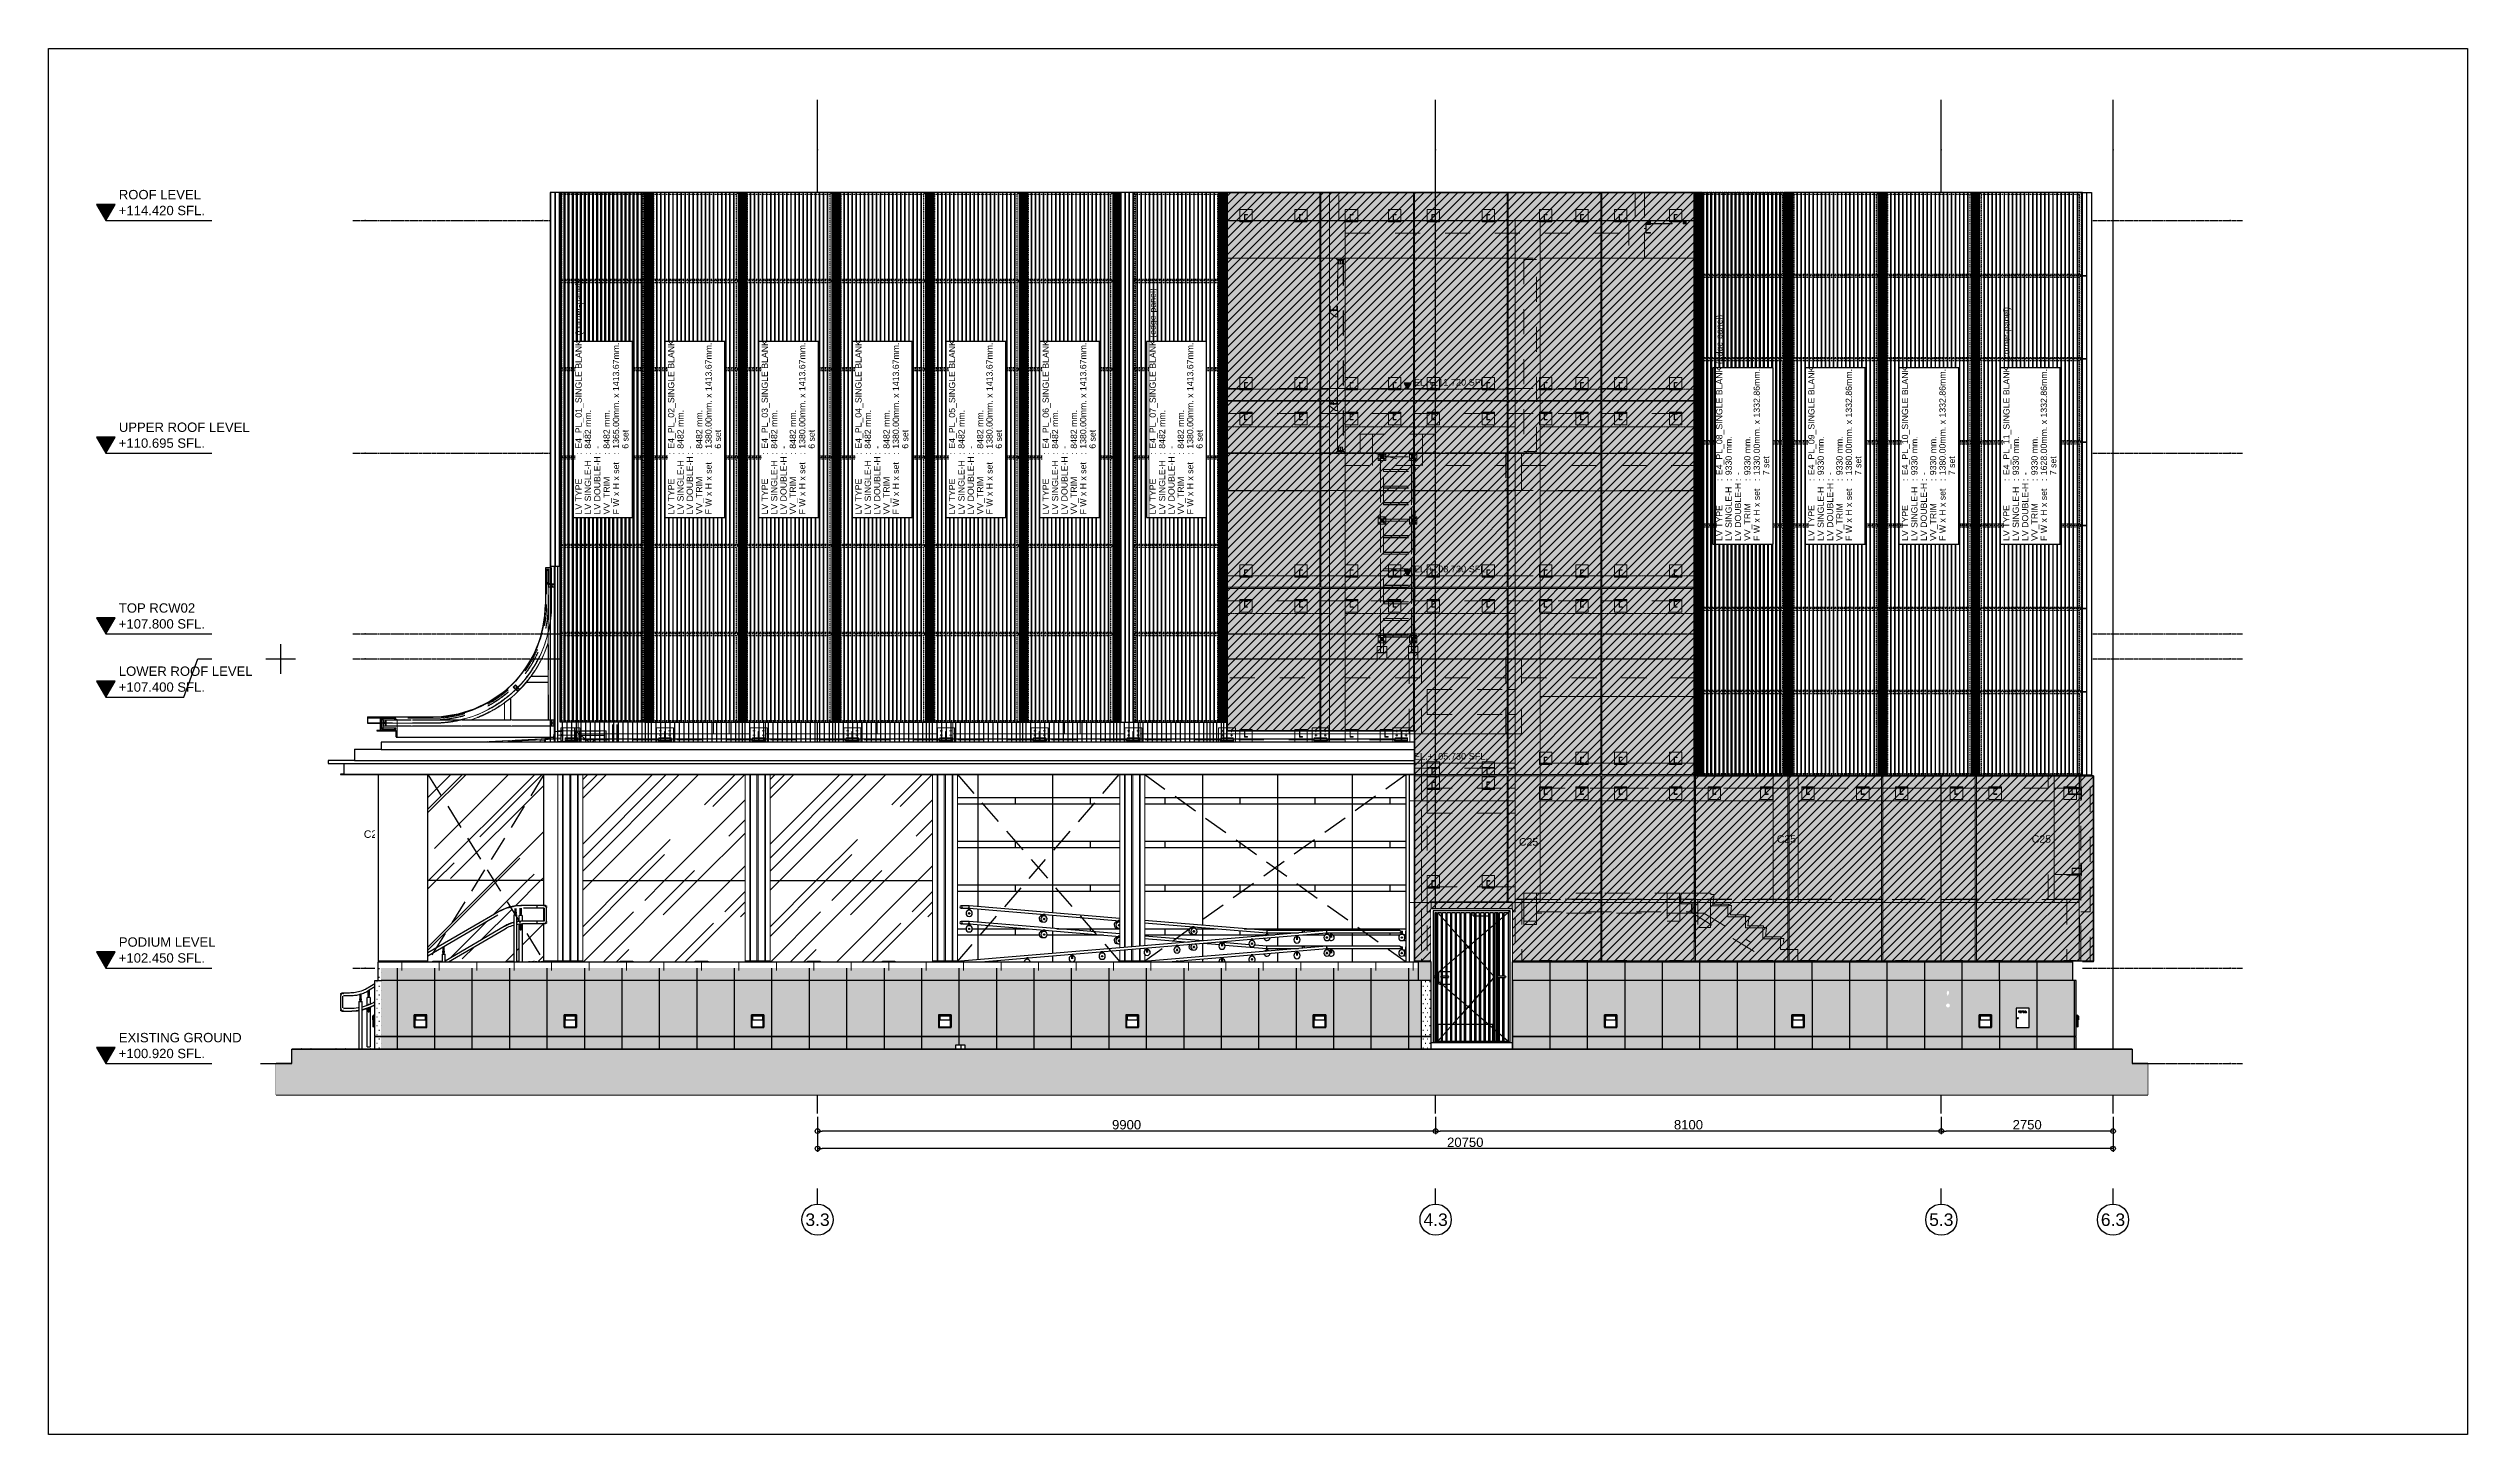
# Model space of a CAD drawing. Header units: millimetres. Extents: x 652937 to 1670132, y 1473552 to 2851037.
# Drawn here: x 810350 to 849100, y 1507049 to 1529249 of the extents above; entities that cross this region are included whole.
import ezdxf
from ezdxf.enums import TextEntityAlignment as Align
from ezdxf.xclip import XClip

# ---------------------------------------------------------------- set-up
doc = ezdxf.new("R2010")
doc.units = ezdxf.units.MM
doc.header["$XCLIPFRAME"] = 0
doc.set_wipeout_variables(frame=1)
for name, pattern in [('DPA_Hidden 100', [600, 400, -200]), ('HIDDEN', [0.375, 0.25, -0.125]), ('TA_GL_005.00000', [13.75, 5, -1.25, 1.25, -1.25, 5]), ('TA_HL_001.00000', [6.5, 3.55, -2.95]), ('XKITLINE00', [0]), ('XKITLINE02', [4, 2, -2])]:
    doc.linetypes.add(name, pattern=pattern)
for name, color, linetype, plot in [('000 - 0_HIDE_OBJ_FRAMING_DEF_SUB', 7, 'Continuous', False), ('000 - ESTIMATE_ASPG_MAIN_COLOR_6', 7, 'Continuous', False), ('000 - ESTIMATE_ASPG_TEXT_COLOR_1', 7, 'Continuous', False), ('000 - ESTIMATE_ASPG_WIPEOUT_', 7, 'Continuous', False), ('000_AREA_ASPG_AREA_HATCH_', 7, 'Continuous', False), ('000_AREA_ASPG_AREA_MAIN_COLOR_1', 7, 'Continuous', False)]:
    doc.layers.add(name, color=color, linetype=linetype, plot=plot)
for name, color, linetype in [('000 - 0_HIDE_OBJ_FRAMING_DEF_SUB_1', 7, 'Continuous'), ('000 - 0_HIDE_OBJ_FRAMING_DEF_SUB_2', 7, 'Continuous'), ('000 - 0_SYM_DWG_GRID-BUBBLE_MAIN_COLOR_1', 7, 'Continuous'), ('000 - 0_SYM_DWG_GRIDLINE_MAIN_COLOR_1', 7, 'Continuous'), ('000 - 0_SYM_DWG_GRIDLINE_MAIN_COLOR_251', 7, 'Continuous'), ('000 - 0_SYM_DWG_LEVEL_MAIN_COLOR_2', 7, 'Continuous'), ('000 - 0_SYM_DWG_LEVEL_TEXT', 7, 'Continuous'), ('000 - CONCRETE_COL_WIPEOUT_', 7, 'Continuous'), ('000 - CONCRETE_WALL_MAIN_COLOR_2', 7, 'Continuous'), ('000 - H A T C H', 7, 'Continuous'), ('010 - ASPG_DIMS_NOM', 7, 'Continuous'), ('010 - ASPG_EXTR_MAIN_COLOR_2', 7, 'Continuous'), ('010 - ASPG_EXTR_WIPEOUT_', 7, 'Continuous'), ('010 - ASPG_FRAMING_MAIN_COLOR_1', 7, 'Continuous'), ('010 - ASPG_FRAMING_SUB_COLOR_2', 7, 'Continuous'), ('010 - ASPG_FRAMING_SUB_COLOR_3', 7, 'Continuous'), ('010 - ASPG_FRAMING_WIPEOUT_', 7, 'Continuous'), ('CVA044__', 7, 'Continuous'), ('DIM', 7, 'Continuous'), ('S-DIM', 7, 'Continuous')]:
    doc.layers.add(name, color=color, linetype=linetype)
for name, color, linetype, lineweight in [('A-010-M_LINE-T', 7, 'Continuous', 25), ('A-230-M_FLOOR', 7, 'Continuous', 25), ('A-CANOPY', 7, 'Continuous', 25), ('Bolt', 7, 'Continuous', 0), ('Part', 7, 'Continuous', 0), ('S-230-A-FLOOR', 7, 'Continuous', 9), ('S-GRID', 7, 'Continuous', 9), ('Vertical Circulation', 7, 'Continuous', 9), ('Z-060-M_DETAIL', 7, 'Continuous', 9)]:
    doc.layers.add(name, color=color, linetype=linetype, lineweight=lineweight)
doc.styles.add('_Arial', font='arial.ttf')
doc.styles.add('ANGSANA', font='angsana.shx', dxfattribs={"width": 0.9})
doc.styles.add('Arial', font='arial.ttf')
doc.styles.add('Arial_1', font='arial.ttf', dxfattribs={"height": 125})
doc.styles.add('FAMELINE_FOR_CKST', font='arial.ttf')
doc.styles.add('TA', font='', dxfattribs={"height": 4.5})
doc.styles.get('TA').set_extended_font_data('Cordia New')
doc.dimstyles.new('Dim 40 - Cen', dxfattribs={"dimscale": 0.04, "dimtxt": 3, "dimasz": 1, "dimexe": 0, "dimexo": 1, "dimgap": 1.5, "dimtad": 1, "dimdec": 0, "dimlfac": 1000, "dimzin": 1, "dimdsep": 46, "dimtxsty": 'Arial', "dimblk": 'CEN1', "dimcen": 0.09, "dimclrd": 7, "dimclre": 7, "dimclrt": 7, "dimadec": 0, "dimazin": 0, "dimtfac": 1, "dimtdec": 0, "dimtix": 1, "dimtofl": 0, "dimtmove": 2, "dimatfit": 3, "dimfxl": 1, "dimtfill": 1, "dimtolj": 1, "dimtzin": 0, "dimarcsym": 1})
doc.dimstyles.new('FAMELINE-CKST_C-C', dxfattribs={"dimtxt": 0.3, "dimasz": 0.15, "dimexe": 0.1, "dimexo": 0.1, "dimgap": 0.05, "dimtad": 1, "dimzin": 0, "dimdsep": 46, "dimtxsty": 'FAMELINE_FOR_CKST', "dimblk": 'ORIGIN', "dimblk1": 'ORIGIN', "dimblk2": 'ORIGIN', "dimsah": 1, "dimcen": 0.1, "dimdle": 0.1, "dimclrd": 7, "dimclre": 7, "dimclrt": 7, "dimadec": 0, "dimazin": 0, "dimtfac": 1, "dimtix": 1, "dimtmove": 2, "dimatfit": 3, "dimfxl": 1, "dimtolj": 1, "dimtzin": 0, "dimlwd": -1, "dimlwe": -1, "dimarcsym": 0})
pattern_1 = [(0, (12873.17, 0), (35.282, 70.564), [7.823, -62.741])]
pattern_2 = [(45, (313145.4, 121030.8), (660.5113, 1761.362), [11676.29, -1556.84, 3892.097, -778.42]), (45, (313602.3, 122038.1), (-1282.4916, 181.641), [2335.258, -256.878, 4670.516, -583.815]), (45, (312952.77, 121773.86), (2493.4282, 3230.9986), [6227.355, -1089.787, 3113.678, -778.419])]
pattern_3 = [(45, (316145.4, 121030.8), (660.5113, 1761.362), [11676.29, -1556.84, 3892.097, -778.42]), (45, (316602.3, 122038.1), (-1282.4916, 181.641), [2335.258, -256.878, 4670.516, -583.815]), (45, (315952.77, 121773.86), (2493.4282, 3230.9986), [6227.355, -1089.787, 3113.678, -778.419])]
pattern_4 = [(90, (9540, 101150), (-600, 4e-14), [])]
pattern_5 = [(45, (132398.4, 124030.8), (660.511, 1761.362), [11676.29, -1556.84, 3892.1, -778.42]), (45, (132855.3, 125038.1), (-1282.492, 181.64), [2335.26, -256.88, 4670.516, -583.815]), (45, (132205.77, 124773.86), (2493.428, 3230.9986), [6227.355, -1089.787, 3113.68, -778.42])]

# ---------------------------------------------------------------- blocks, each defined once
blk = doc.blocks.new('A$C0a204f6e')
at = {"layer": 'Defpoints', "color": 7}
blk.add_lwpolyline([(775, 0), (0, 0), (0, 443.999987), (775, 443.999987)], close=True, dxfattribs=at)
blk = doc.blocks.new('*U6169')
at = {"layer": '000 - 0_SYM_DWG_GRIDLINE_MAIN_COLOR_1', "color": 7}
blk.add_line((45, 0), (40, 0), dxfattribs=at)
blk.add_circle((50, 0), 5, dxfattribs=at)
at = {"layer": '000 - 0_SYM_DWG_GRIDLINE_MAIN_COLOR_251', "color": 7, "linetype": 'ByBlock', "ltscale": 5}
blk.add_line((16, 0), (-308.66, 0), dxfattribs=at)
at = {"layer": '000 - 0_SYM_DWG_GRIDLINE_MAIN_COLOR_251', "color": 7}
for p in [(-292.66, 0), (0, 0)]:
    blk.add_point(p, dxfattribs=at)
at = {"color": 7, "style": 'TA', "flags": 1}
blk.add_attdef('LOCATION', (6, -6), '', height=4.5, rotation=270, dxfattribs=at)
at = {"layer": '000 - 0_SYM_DWG_GRID-BUBBLE_MAIN_COLOR_1', "color": 7, "style": 'Arial'}
blk.add_attdef('GRID-HEAD', text='', height=4, rotation=90, dxfattribs=at).set_placement((50, 0), align=Align.MIDDLE_CENTER)
blk = doc.blocks.new('*U6168')
at = {"layer": '000 - 0_SYM_DWG_GRIDLINE_MAIN_COLOR_1', "color": 7}
blk.add_line((45, 0), (40, 0), dxfattribs=at)
blk.add_circle((50, 0), 5, dxfattribs=at)
at = {"layer": '000 - 0_SYM_DWG_GRIDLINE_MAIN_COLOR_251', "color": 7, "linetype": 'ByBlock', "ltscale": 5}
blk.add_line((16, 0), (-308.66, 0), dxfattribs=at)
at = {"layer": '000 - 0_SYM_DWG_GRIDLINE_MAIN_COLOR_251', "color": 7}
for p in [(-292.66, 0), (0, 0)]:
    blk.add_point(p, dxfattribs=at)
at = {"color": 7, "style": 'TA', "flags": 1}
blk.add_attdef('LOCATION', (6, -6), '', height=4.5, rotation=270, dxfattribs=at)
at = {"layer": '000 - 0_SYM_DWG_GRID-BUBBLE_MAIN_COLOR_1', "color": 7, "style": 'Arial'}
blk.add_attdef('GRID-HEAD', text='', height=4, rotation=90, dxfattribs=at).set_placement((50, 0), align=Align.MIDDLE_CENTER)
blk = doc.blocks.new('*U6714')
at = {"layer": '000 - 0_SYM_DWG_LEVEL_MAIN_COLOR_2'}
blk.add_hatch(color=7, dxfattribs=at).paths.add_polyline_path([(-137.01, 5.18), (-140, 0), (-142.99, 5.18)])
at = {"color": 7}
blk.add_point((0, 0), dxfattribs=at)
at = {"layer": '000 - 0_SYM_DWG_GRIDLINE_MAIN_COLOR_251', "color": 7}
blk.add_lwpolyline([(-140, 0), (-115, 0), (-110.5, 0), (-106, 0)], dxfattribs=at)
at = {"layer": '000 - 0_SYM_DWG_LEVEL_MAIN_COLOR_2', "color": 7, "lineweight": 25}
for p, q in [((-137.01, 5.18), (-142.99, 5.18)), ((-142.99, 5.18), (-140, 0)), ((-140, 0), (-137.01, 5.18))]:
    blk.add_line(p, q, dxfattribs=at)
at = {"layer": '000 - 0_SYM_DWG_LEVEL_TEXT', "color": 7, "style": 'Arial_1'}
for tag, p in [('LV_NAME_2', (-135.79, 6.83)), ('LV_NAME_1', (-135.78, 11.92)), ('LV_NAME_3', (-135.8, 1.74))]:
    blk.add_attdef(tag, p, '', height=3, dxfattribs=at)
blk = doc.blocks.new('*U6715')
at = {"layer": '000 - 0_SYM_DWG_LEVEL_MAIN_COLOR_2'}
blk.add_hatch(color=7, dxfattribs=at).paths.add_polyline_path([(-137.01, 5.18), (-140, 0), (-142.99, 5.18)])
at = {"color": 7}
blk.add_point((0, 0), dxfattribs=at)
at = {"layer": '000 - 0_SYM_DWG_GRIDLINE_MAIN_COLOR_251', "color": 7}
blk.add_lwpolyline([(-140, 0), (-115, 0), (-110.5, 0), (-106, 0)], dxfattribs=at)
at = {"layer": '000 - 0_SYM_DWG_LEVEL_MAIN_COLOR_2', "color": 7, "lineweight": 25}
for p, q in [((-137.01, 5.18), (-142.99, 5.18)), ((-142.99, 5.18), (-140, 0)), ((-140, 0), (-137.01, 5.18))]:
    blk.add_line(p, q, dxfattribs=at)
at = {"layer": '000 - 0_SYM_DWG_LEVEL_TEXT', "color": 7, "style": 'Arial_1'}
for tag, p in [('LV_NAME_2', (-135.79, 6.83)), ('LV_NAME_1', (-135.78, 11.92)), ('LV_NAME_3', (-135.8, 1.74))]:
    blk.add_attdef(tag, p, '', height=3, dxfattribs=at)
blk = doc.blocks.new('*U6717')
at = {"layer": '000 - 0_SYM_DWG_LEVEL_MAIN_COLOR_2'}
blk.add_hatch(color=7, dxfattribs=at).paths.add_polyline_path([(-137.01, -7.06), (-140, -12.24), (-142.99, -7.06)])
at = {"color": 7}
blk.add_point((0, 0), dxfattribs=at)
at = {"layer": '000 - 0_SYM_DWG_GRIDLINE_MAIN_COLOR_251', "color": 7}
blk.add_lwpolyline([(-140, -12.24), (-115, -12.24), (-110.5, 0), (-106, 0)], dxfattribs=at)
at = {"layer": '000 - 0_SYM_DWG_LEVEL_MAIN_COLOR_2', "color": 7, "lineweight": 25}
for p, q in [((-137.01, -7.06), (-142.99, -7.06)), ((-142.99, -7.06), (-140, -12.24)), ((-140, -12.24), (-137.01, -7.06))]:
    blk.add_line(p, q, dxfattribs=at)
at = {"layer": '000 - 0_SYM_DWG_LEVEL_TEXT', "color": 7, "style": 'Arial_1'}
for tag, p in [('LV_NAME_1', (-135.78, -0.32)), ('LV_NAME_3', (-135.8, -10.5)), ('LV_NAME_2', (-135.79, -5.41))]:
    blk.add_attdef(tag, p, '', height=3, dxfattribs=at)
blk = doc.blocks.new('*U6164')
at = {"layer": '000 - 0_SYM_DWG_GRIDLINE_MAIN_COLOR_251', "color": 7, "linetype": 'ByBlock', "ltscale": 5}
blk.add_line((200, 0), (-30071, 0), dxfattribs=at)
at = {"layer": '000 - 0_SYM_DWG_GRIDLINE_MAIN_COLOR_251', "color": 7}
for p in [(-29871, 0), (0, 0)]:
    blk.add_point(p, dxfattribs=at)
at = {"color": 7, "style": 'TA', "flags": 1}
blk.add_attdef('LOCATION', (6, -6), '', height=4.5, rotation=270, dxfattribs=at)
blk = doc.blocks.new('*U6716')
at = {"layer": '000 - 0_SYM_DWG_LEVEL_MAIN_COLOR_2'}
blk.add_hatch(color=7, dxfattribs=at).paths.add_polyline_path([(-137.01, 5.18), (-140, 0), (-142.99, 5.18)])
at = {"color": 7}
blk.add_point((0, 0), dxfattribs=at)
at = {"layer": '000 - 0_SYM_DWG_GRIDLINE_MAIN_COLOR_251', "color": 7}
blk.add_lwpolyline([(-140, 0), (-115, 0), (-110.5, 0), (-106, 0)], dxfattribs=at)
at = {"layer": '000 - 0_SYM_DWG_LEVEL_MAIN_COLOR_2', "color": 7, "lineweight": 25}
for p, q in [((-137.01, 5.18), (-142.99, 5.18)), ((-142.99, 5.18), (-140, 0)), ((-140, 0), (-137.01, 5.18))]:
    blk.add_line(p, q, dxfattribs=at)
at = {"layer": '000 - 0_SYM_DWG_LEVEL_TEXT', "color": 7, "style": 'Arial_1'}
for tag, p in [('LV_NAME_2', (-135.79, 6.83)), ('LV_NAME_1', (-135.78, 11.92)), ('LV_NAME_3', (-135.8, 1.74))]:
    blk.add_attdef(tag, p, '', height=3, dxfattribs=at)
blk = doc.blocks.new('_Origin')
at = {"color": 7, "linetype": 'ByBlock', "lineweight": -2}
blk.add_line((0, 0), (-1, 0), dxfattribs=at)
blk.add_circle((0, 0), 0.5, dxfattribs=at)
blk = doc.blocks.new('*D7612')
at = {"layer": '010 - ASPG_DIMS_NOM', "color": 7, "transparency": 16777216}
for p, q in [((0, 100070), (0, 99508)), ((20750, 100070), (20750, 99508)), ((20675, 99558), (75, 99558))]:
    blk.add_line(p, q, dxfattribs=at)
at = {"layer": 'Defpoints', "color": 7, "transparency": 16777216}
for p in [(0, 100120), (20750, 100120), (0, 99558)]:
    blk.add_point(p, dxfattribs=at)
at = {"layer": '010 - ASPG_DIMS_NOM', "color": 7, "transparency": 16777216, "xscale": 75, "yscale": 75, "zscale": 75, "rotation": 180}
blk.add_blockref('_Origin', (0, 99558), dxfattribs=at)
at = {"layer": '010 - ASPG_DIMS_NOM', "color": 7, "transparency": 16777216, "xscale": 75, "yscale": 75, "zscale": 75}
blk.add_blockref('_Origin', (20750, 99558), dxfattribs=at)
at = {"layer": '010 - ASPG_DIMS_NOM', "color": 7, "transparency": 16777216, "insert": (10375, 99659), "char_height": 150, "attachment_point": 5, "style": 'FAMELINE_FOR_CKST'}
blk.add_mtext('\\A1;20750', dxfattribs=at)
blk = doc.blocks.new('*D7613')
at = {"layer": '010 - ASPG_DIMS_NOM', "color": 7, "transparency": 16777216}
for p, q in [((0, 100070), (0, 99789)), ((9900, 100070), (9900, 99789)), ((9825, 99839), (75, 99839))]:
    blk.add_line(p, q, dxfattribs=at)
at = {"layer": 'Defpoints', "color": 7, "transparency": 16777216}
for p in [(0, 100120), (9900, 100120), (0, 99839)]:
    blk.add_point(p, dxfattribs=at)
at = {"layer": '010 - ASPG_DIMS_NOM', "color": 7, "transparency": 16777216, "xscale": 75, "yscale": 75, "zscale": 75, "rotation": 180}
blk.add_blockref('_Origin', (0, 99839), dxfattribs=at)
at = {"layer": '010 - ASPG_DIMS_NOM', "color": 7, "transparency": 16777216, "xscale": 75, "yscale": 75, "zscale": 75}
blk.add_blockref('_Origin', (9900, 99839), dxfattribs=at)
at = {"layer": '010 - ASPG_DIMS_NOM', "color": 7, "transparency": 16777216, "insert": (4950, 99940), "char_height": 150, "attachment_point": 5, "style": 'FAMELINE_FOR_CKST'}
blk.add_mtext('\\A1;9900', dxfattribs=at)
blk = doc.blocks.new('*D7614')
at = {"layer": '010 - ASPG_DIMS_NOM', "color": 7, "transparency": 16777216}
for p, q in [((18000, 100070), (18000, 99789)), ((20750, 100070), (20750, 99789)), ((20675, 99839), (18075, 99839))]:
    blk.add_line(p, q, dxfattribs=at)
at = {"layer": 'Defpoints', "color": 7, "transparency": 16777216}
for p in [(18000, 100120), (20750, 100120), (18000, 99839)]:
    blk.add_point(p, dxfattribs=at)
at = {"layer": '010 - ASPG_DIMS_NOM', "color": 7, "transparency": 16777216, "xscale": 75, "yscale": 75, "zscale": 75, "rotation": 180}
blk.add_blockref('_Origin', (18000, 99839), dxfattribs=at)
at = {"layer": '010 - ASPG_DIMS_NOM', "color": 7, "transparency": 16777216, "xscale": 75, "yscale": 75, "zscale": 75}
blk.add_blockref('_Origin', (20750, 99839), dxfattribs=at)
at = {"layer": '010 - ASPG_DIMS_NOM', "color": 7, "transparency": 16777216, "insert": (19375, 99940), "char_height": 150, "attachment_point": 5, "style": 'FAMELINE_FOR_CKST'}
blk.add_mtext('\\A1;2750', dxfattribs=at)
blk = doc.blocks.new('*D7615')
at = {"layer": '010 - ASPG_DIMS_NOM', "color": 7, "transparency": 16777216}
for p, q in [((9900, 100070), (9900, 99789)), ((18000, 100070), (18000, 99789)), ((17925, 99839), (9975, 99839))]:
    blk.add_line(p, q, dxfattribs=at)
at = {"layer": 'Defpoints', "color": 7, "transparency": 16777216}
for p in [(9900, 100120), (18000, 100120), (9900, 99839)]:
    blk.add_point(p, dxfattribs=at)
at = {"layer": '010 - ASPG_DIMS_NOM', "color": 7, "transparency": 16777216, "xscale": 75, "yscale": 75, "zscale": 75, "rotation": 180}
blk.add_blockref('_Origin', (9900, 99839), dxfattribs=at)
at = {"layer": '010 - ASPG_DIMS_NOM', "color": 7, "transparency": 16777216, "xscale": 75, "yscale": 75, "zscale": 75}
blk.add_blockref('_Origin', (18000, 99839), dxfattribs=at)
at = {"layer": '010 - ASPG_DIMS_NOM', "color": 7, "transparency": 16777216, "insert": (13950, 99940), "char_height": 150, "attachment_point": 5, "style": 'FAMELINE_FOR_CKST'}
blk.add_mtext('\\A1;8100', dxfattribs=at)
blk = doc.blocks.new('GM_Louver Grill Vertical Z1 - Z Profile-20321545-ENT 3 ELE-4 Sheet')
at = {"layer": '000 - 0_HIDE_OBJ_FRAMING_DEF_SUB', "color": 7}
blk.add_line((197327, 105550), (197327, 114870), dxfattribs=at)
blk = doc.blocks.new('GM_Louver Grill Vertical Z1 - Z Profile-V141-ENT 3 ELE-4 Sheet')
at = {"layer": '000 - 0_HIDE_OBJ_FRAMING_DEF_SUB', "color": 7}
blk.add_line((187463, 105550), (187463, 114870), dxfattribs=at)
blk = doc.blocks.new('E4')
at = {"layer": '000 - 0_HIDE_OBJ_FRAMING_DEF_SUB', "color": 7}
for p, q in [((-1557116, 105550), (-1557116, 114870)), ((-1557116, 114820), (-1556953, 114820)), ((-1556953, 114870), (-1556953, 105550)), ((-1549352, 105550), (-1549352, 114870)), ((-1549352, 114820), (-1547952, 114820)), ((-1547952, 114870), (-1547952, 105550)), ((-1547852, 114870), (-1547852, 105550)), ((-1546452, 114820), (-1547852, 114820)), ((-1546452, 105550), (-1546452, 114870)), ((-1546352, 105550), (-1546352, 114870)), ((-1546352, 114820), (-1544952, 114820)), ((-1544952, 114870), (-1544952, 105550)), ((-1544852, 114870), (-1544852, 105550)), ((-1543452, 114820), (-1544852, 114820)), ((-1543452, 105550), (-1543452, 114870)), ((-1543352, 105550), (-1543352, 114870)), ((-1543352, 114820), (-1543296, 114820)), ((-1543296, 114870), (-1543296, 105550)), ((-1556953, 105600), (-1557116, 105600)), ((-1547952, 105600), (-1549352, 105600)), ((-1547852, 105600), (-1546452, 105600)), ((-1544952, 105600), (-1546352, 105600)), ((-1544852, 105600), (-1543452, 105600)), ((-1543296, 105600), (-1543352, 105600))]:
    blk.add_line(p, q, dxfattribs=at)
for points in [[(-1567668, 114870), (-1567741, 114870), (-1567741, 105550), (-1567668, 105550)], [(-1566166, 114870), (-1567666, 114870), (-1567666, 105550), (-1566166, 105550)], [(-1567616, 114820), (-1566216, 114820), (-1566216, 105600), (-1567616, 105600)], [(-1566166, 114870), (-1564666, 114870), (-1564666, 105550), (-1566166, 105550)], [(-1566116, 114820), (-1564716, 114820), (-1564716, 105600), (-1566116, 105600)], [(-1563166, 114870), (-1564666, 114870), (-1564666, 105550), (-1563166, 105550)], [(-1564616, 114820), (-1563216, 114820), (-1563216, 105600), (-1564616, 105600)], [(-1563166, 114870), (-1561666, 114870), (-1561666, 105550), (-1563166, 105550)], [(-1563116, 114820), (-1561716, 114820), (-1561716, 105600), (-1563116, 105600)], [(-1560166, 114870), (-1561666, 114870), (-1561666, 105550), (-1560166, 105550)], [(-1561616, 114820), (-1560216, 114820), (-1560216, 105600), (-1561616, 105600)], [(-1560166, 114870), (-1558666, 114870), (-1558666, 105550), (-1560166, 105550)], [(-1560116, 114820), (-1558716, 114820), (-1558716, 105600), (-1560116, 105600)], [(-1557166, 114870), (-1558666, 114870), (-1558666, 105550), (-1557166, 105550)], [(-1557216, 114820), (-1558616, 114820), (-1558616, 105600), (-1557216, 105600)], [(-1557166, 114870), (-1556903, 114870), (-1556903, 105550), (-1557166, 105550)], [(-1549402, 114870), (-1547902, 114870), (-1547902, 105550), (-1549402, 105550)], [(-1546402, 114870), (-1547902, 114870), (-1547902, 105550), (-1546402, 105550)], [(-1546402, 114870), (-1544902, 114870), (-1544902, 105550), (-1546402, 105550)], [(-1543402, 114870), (-1544902, 114870), (-1544902, 105550), (-1543402, 105550)], [(-1543402, 114870), (-1543246, 114870), (-1543246, 105550), (-1543402, 105550)], [(-1543196, 114870), (-1543246, 114870), (-1543246, 105550), (-1543196, 105550)]]:
    blk.add_lwpolyline(points, close=True, dxfattribs=at)
for name, p in [('GM_Louver Grill Vertical Z1 - Z Profile-V141-ENT 3 ELE-4 Sheet', (-1755005, 0)), ('GM_Louver Grill Vertical Z1 - Z Profile-V141-ENT 3 ELE-4 Sheet', (-1754930, 0)), ('GM_Louver Grill Vertical Z1 - Z Profile-V141-ENT 3 ELE-4 Sheet', (-1754855, 0)), ('GM_Louver Grill Vertical Z1 - Z Profile-V141-ENT 3 ELE-4 Sheet', (-1754780, 0)), ('GM_Louver Grill Vertical Z1 - Z Profile-V141-ENT 3 ELE-4 Sheet', (-1754705, 0)), ('GM_Louver Grill Vertical Z1 - Z Profile-V141-ENT 3 ELE-4 Sheet', (-1754630, 0)), ('GM_Louver Grill Vertical Z1 - Z Profile-V141-ENT 3 ELE-4 Sheet', (-1754555, 0)), ('GM_Louver Grill Vertical Z1 - Z Profile-V141-ENT 3 ELE-4 Sheet', (-1754480, 0)), ('GM_Louver Grill Vertical Z1 - Z Profile-V141-ENT 3 ELE-4 Sheet', (-1754405, 0)), ('GM_Louver Grill Vertical Z1 - Z Profile-V141-ENT 3 ELE-4 Sheet', (-1754330, 0)), ('GM_Louver Grill Vertical Z1 - Z Profile-V141-ENT 3 ELE-4 Sheet', (-1754255, 0)), ('GM_Louver Grill Vertical Z1 - Z Profile-V141-ENT 3 ELE-4 Sheet', (-1754180, 0)), ('GM_Louver Grill Vertical Z1 - Z Profile-V141-ENT 3 ELE-4 Sheet', (-1754105, 0)), ('GM_Louver Grill Vertical Z1 - Z Profile-V141-ENT 3 ELE-4 Sheet', (-1754030, 0)), ('GM_Louver Grill Vertical Z1 - Z Profile-V141-ENT 3 ELE-4 Sheet', (-1753955, 0)), ('GM_Louver Grill Vertical Z1 - Z Profile-V141-ENT 3 ELE-4 Sheet', (-1753880, 0)), ('GM_Louver Grill Vertical Z1 - Z Profile-V141-ENT 3 ELE-4 Sheet', (-1753805, 0)), ('GM_Louver Grill Vertical Z1 - Z Profile-V141-ENT 3 ELE-4 Sheet', (-1753730, 0)), ('GM_Louver Grill Vertical Z1 - Z Profile-V141-ENT 3 ELE-4 Sheet', (-1753505, 0)), ('GM_Louver Grill Vertical Z1 - Z Profile-V141-ENT 3 ELE-4 Sheet', (-1753430, 0)), ('GM_Louver Grill Vertical Z1 - Z Profile-V141-ENT 3 ELE-4 Sheet', (-1753355, 0)), ('GM_Louver Grill Vertical Z1 - Z Profile-V141-ENT 3 ELE-4 Sheet', (-1753280, 0)), ('GM_Louver Grill Vertical Z1 - Z Profile-V141-ENT 3 ELE-4 Sheet', (-1753205, 0)), ('GM_Louver Grill Vertical Z1 - Z Profile-V141-ENT 3 ELE-4 Sheet', (-1753130, 0)), ('GM_Louver Grill Vertical Z1 - Z Profile-V141-ENT 3 ELE-4 Sheet', (-1753055, 0)), ('GM_Louver Grill Vertical Z1 - Z Profile-V141-ENT 3 ELE-4 Sheet', (-1752980, 0)), ('GM_Louver Grill Vertical Z1 - Z Profile-V141-ENT 3 ELE-4 Sheet', (-1752905, 0)), ('GM_Louver Grill Vertical Z1 - Z Profile-V141-ENT 3 ELE-4 Sheet', (-1752830, 0)), ('GM_Louver Grill Vertical Z1 - Z Profile-V141-ENT 3 ELE-4 Sheet', (-1752755, 0)), ('GM_Louver Grill Vertical Z1 - Z Profile-V141-ENT 3 ELE-4 Sheet', (-1752680, 0)), ('GM_Louver Grill Vertical Z1 - Z Profile-V141-ENT 3 ELE-4 Sheet', (-1752605, 0)), ('GM_Louver Grill Vertical Z1 - Z Profile-V141-ENT 3 ELE-4 Sheet', (-1752530, 0)), ('GM_Louver Grill Vertical Z1 - Z Profile-V141-ENT 3 ELE-4 Sheet', (-1752455, 0)), ('GM_Louver Grill Vertical Z1 - Z Profile-V141-ENT 3 ELE-4 Sheet', (-1752380, 0)), ('GM_Louver Grill Vertical Z1 - Z Profile-V141-ENT 3 ELE-4 Sheet', (-1752305, 0)), ('GM_Louver Grill Vertical Z1 - Z Profile-V141-ENT 3 ELE-4 Sheet', (-1752230, 0)), ('GM_Louver Grill Vertical Z1 - Z Profile-V141-ENT 3 ELE-4 Sheet', (-1752005, 0)), ('GM_Louver Grill Vertical Z1 - Z Profile-V141-ENT 3 ELE-4 Sheet', (-1751930, 0)), ('GM_Louver Grill Vertical Z1 - Z Profile-V141-ENT 3 ELE-4 Sheet', (-1751855, 0)), ('GM_Louver Grill Vertical Z1 - Z Profile-V141-ENT 3 ELE-4 Sheet', (-1751780, 0)), ('GM_Louver Grill Vertical Z1 - Z Profile-V141-ENT 3 ELE-4 Sheet', (-1751705, 0)), ('GM_Louver Grill Vertical Z1 - Z Profile-V141-ENT 3 ELE-4 Sheet', (-1751630, 0)), ('GM_Louver Grill Vertical Z1 - Z Profile-V141-ENT 3 ELE-4 Sheet', (-1751555, 0)), ('GM_Louver Grill Vertical Z1 - Z Profile-V141-ENT 3 ELE-4 Sheet', (-1751480, 0)), ('GM_Louver Grill Vertical Z1 - Z Profile-V141-ENT 3 ELE-4 Sheet', (-1751405, 0)), ('GM_Louver Grill Vertical Z1 - Z Profile-V141-ENT 3 ELE-4 Sheet', (-1751330, 0)), ('GM_Louver Grill Vertical Z1 - Z Profile-V141-ENT 3 ELE-4 Sheet', (-1751255, 0)), ('GM_Louver Grill Vertical Z1 - Z Profile-V141-ENT 3 ELE-4 Sheet', (-1751180, 0)), ('GM_Louver Grill Vertical Z1 - Z Profile-V141-ENT 3 ELE-4 Sheet', (-1751105, 0)), ('GM_Louver Grill Vertical Z1 - Z Profile-V141-ENT 3 ELE-4 Sheet', (-1751030, 0)), ('GM_Louver Grill Vertical Z1 - Z Profile-V141-ENT 3 ELE-4 Sheet', (-1750955, 0)), ('GM_Louver Grill Vertical Z1 - Z Profile-V141-ENT 3 ELE-4 Sheet', (-1750880, 0)), ('GM_Louver Grill Vertical Z1 - Z Profile-V141-ENT 3 ELE-4 Sheet', (-1750805, 0)), ('GM_Louver Grill Vertical Z1 - Z Profile-V141-ENT 3 ELE-4 Sheet', (-1750730, 0)), ('GM_Louver Grill Vertical Z1 - Z Profile-V141-ENT 3 ELE-4 Sheet', (-1750505, 0)), ('GM_Louver Grill Vertical Z1 - Z Profile-V141-ENT 3 ELE-4 Sheet', (-1750430, 0)), ('GM_Louver Grill Vertical Z1 - Z Profile-V141-ENT 3 ELE-4 Sheet', (-1750355, 0)), ('GM_Louver Grill Vertical Z1 - Z Profile-V141-ENT 3 ELE-4 Sheet', (-1750280, 0)), ('GM_Louver Grill Vertical Z1 - Z Profile-V141-ENT 3 ELE-4 Sheet', (-1750205, 0)), ('GM_Louver Grill Vertical Z1 - Z Profile-V141-ENT 3 ELE-4 Sheet', (-1750130, 0)), ('GM_Louver Grill Vertical Z1 - Z Profile-V141-ENT 3 ELE-4 Sheet', (-1750055, 0)), ('GM_Louver Grill Vertical Z1 - Z Profile-V141-ENT 3 ELE-4 Sheet', (-1749980, 0)), ('GM_Louver Grill Vertical Z1 - Z Profile-V141-ENT 3 ELE-4 Sheet', (-1749905, 0)), ('GM_Louver Grill Vertical Z1 - Z Profile-V141-ENT 3 ELE-4 Sheet', (-1749830, 0)), ('GM_Louver Grill Vertical Z1 - Z Profile-V141-ENT 3 ELE-4 Sheet', (-1749755, 0)), ('GM_Louver Grill Vertical Z1 - Z Profile-V141-ENT 3 ELE-4 Sheet', (-1749680, 0)), ('GM_Louver Grill Vertical Z1 - Z Profile-V141-ENT 3 ELE-4 Sheet', (-1749605, 0)), ('GM_Louver Grill Vertical Z1 - Z Profile-V141-ENT 3 ELE-4 Sheet', (-1749530, 0)), ('GM_Louver Grill Vertical Z1 - Z Profile-V141-ENT 3 ELE-4 Sheet', (-1749455, 0)), ('GM_Louver Grill Vertical Z1 - Z Profile-V141-ENT 3 ELE-4 Sheet', (-1749380, 0)), ('GM_Louver Grill Vertical Z1 - Z Profile-V141-ENT 3 ELE-4 Sheet', (-1749305, 0)), ('GM_Louver Grill Vertical Z1 - Z Profile-V141-ENT 3 ELE-4 Sheet', (-1749230, 0)), ('GM_Louver Grill Vertical Z1 - Z Profile-V141-ENT 3 ELE-4 Sheet', (-1749005, 0)), ('GM_Louver Grill Vertical Z1 - Z Profile-V141-ENT 3 ELE-4 Sheet', (-1748930, 0)), ('GM_Louver Grill Vertical Z1 - Z Profile-V141-ENT 3 ELE-4 Sheet', (-1748855, 0)), ('GM_Louver Grill Vertical Z1 - Z Profile-V141-ENT 3 ELE-4 Sheet', (-1748780, 0)), ('GM_Louver Grill Vertical Z1 - Z Profile-V141-ENT 3 ELE-4 Sheet', (-1748705, 0)), ('GM_Louver Grill Vertical Z1 - Z Profile-V141-ENT 3 ELE-4 Sheet', (-1748630, 0)), ('GM_Louver Grill Vertical Z1 - Z Profile-V141-ENT 3 ELE-4 Sheet', (-1748555, 0)), ('GM_Louver Grill Vertical Z1 - Z Profile-V141-ENT 3 ELE-4 Sheet', (-1748480, 0)), ('GM_Louver Grill Vertical Z1 - Z Profile-V141-ENT 3 ELE-4 Sheet', (-1748405, 0)), ('GM_Louver Grill Vertical Z1 - Z Profile-V141-ENT 3 ELE-4 Sheet', (-1748330, 0)), ('GM_Louver Grill Vertical Z1 - Z Profile-V141-ENT 3 ELE-4 Sheet', (-1748255, 0)), ('GM_Louver Grill Vertical Z1 - Z Profile-V141-ENT 3 ELE-4 Sheet', (-1748180, 0)), ('GM_Louver Grill Vertical Z1 - Z Profile-V141-ENT 3 ELE-4 Sheet', (-1748105, 0)), ('GM_Louver Grill Vertical Z1 - Z Profile-V141-ENT 3 ELE-4 Sheet', (-1748030, 0)), ('GM_Louver Grill Vertical Z1 - Z Profile-V141-ENT 3 ELE-4 Sheet', (-1747955, 0)), ('GM_Louver Grill Vertical Z1 - Z Profile-V141-ENT 3 ELE-4 Sheet', (-1747880, 0)), ('GM_Louver Grill Vertical Z1 - Z Profile-V141-ENT 3 ELE-4 Sheet', (-1747805, 0)), ('GM_Louver Grill Vertical Z1 - Z Profile-V141-ENT 3 ELE-4 Sheet', (-1747730, 0)), ('GM_Louver Grill Vertical Z1 - Z Profile-V141-ENT 3 ELE-4 Sheet', (-1747505, 0)), ('GM_Louver Grill Vertical Z1 - Z Profile-V141-ENT 3 ELE-4 Sheet', (-1747430, 0)), ('GM_Louver Grill Vertical Z1 - Z Profile-V141-ENT 3 ELE-4 Sheet', (-1747355, 0)), ('GM_Louver Grill Vertical Z1 - Z Profile-V141-ENT 3 ELE-4 Sheet', (-1747280, 0)), ('GM_Louver Grill Vertical Z1 - Z Profile-V141-ENT 3 ELE-4 Sheet', (-1747205, 0)), ('GM_Louver Grill Vertical Z1 - Z Profile-V141-ENT 3 ELE-4 Sheet', (-1747130, 0)), ('GM_Louver Grill Vertical Z1 - Z Profile-V141-ENT 3 ELE-4 Sheet', (-1747055, 0)), ('GM_Louver Grill Vertical Z1 - Z Profile-V141-ENT 3 ELE-4 Sheet', (-1746980, 0)), ('GM_Louver Grill Vertical Z1 - Z Profile-V141-ENT 3 ELE-4 Sheet', (-1746905, 0)), ('GM_Louver Grill Vertical Z1 - Z Profile-V141-ENT 3 ELE-4 Sheet', (-1746830, 0)), ('GM_Louver Grill Vertical Z1 - Z Profile-V141-ENT 3 ELE-4 Sheet', (-1746755, 0)), ('GM_Louver Grill Vertical Z1 - Z Profile-V141-ENT 3 ELE-4 Sheet', (-1746680, 0)), ('GM_Louver Grill Vertical Z1 - Z Profile-V141-ENT 3 ELE-4 Sheet', (-1746605, 0)), ('GM_Louver Grill Vertical Z1 - Z Profile-V141-ENT 3 ELE-4 Sheet', (-1746530, 0)), ('GM_Louver Grill Vertical Z1 - Z Profile-V141-ENT 3 ELE-4 Sheet', (-1746455, 0)), ('GM_Louver Grill Vertical Z1 - Z Profile-V141-ENT 3 ELE-4 Sheet', (-1746380, 0)), ('GM_Louver Grill Vertical Z1 - Z Profile-V141-ENT 3 ELE-4 Sheet', (-1746305, 0)), ('GM_Louver Grill Vertical Z1 - Z Profile-V141-ENT 3 ELE-4 Sheet', (-1746230, 0)), ('GM_Louver Grill Vertical Z1 - Z Profile-V141-ENT 3 ELE-4 Sheet', (-1746005, 0)), ('GM_Louver Grill Vertical Z1 - Z Profile-V141-ENT 3 ELE-4 Sheet', (-1745930, 0)), ('GM_Louver Grill Vertical Z1 - Z Profile-V141-ENT 3 ELE-4 Sheet', (-1745855, 0)), ('GM_Louver Grill Vertical Z1 - Z Profile-V141-ENT 3 ELE-4 Sheet', (-1745780, 0)), ('GM_Louver Grill Vertical Z1 - Z Profile-V141-ENT 3 ELE-4 Sheet', (-1745705, 0)), ('GM_Louver Grill Vertical Z1 - Z Profile-V141-ENT 3 ELE-4 Sheet', (-1745630, 0)), ('GM_Louver Grill Vertical Z1 - Z Profile-V141-ENT 3 ELE-4 Sheet', (-1745555, 0)), ('GM_Louver Grill Vertical Z1 - Z Profile-V141-ENT 3 ELE-4 Sheet', (-1745480, 0)), ('GM_Louver Grill Vertical Z1 - Z Profile-V141-ENT 3 ELE-4 Sheet', (-1745405, 0)), ('GM_Louver Grill Vertical Z1 - Z Profile-V141-ENT 3 ELE-4 Sheet', (-1745330, 0)), ('GM_Louver Grill Vertical Z1 - Z Profile-V141-ENT 3 ELE-4 Sheet', (-1745255, 0)), ('GM_Louver Grill Vertical Z1 - Z Profile-V141-ENT 3 ELE-4 Sheet', (-1745180, 0)), ('GM_Louver Grill Vertical Z1 - Z Profile-V141-ENT 3 ELE-4 Sheet', (-1745105, 0)), ('GM_Louver Grill Vertical Z1 - Z Profile-V141-ENT 3 ELE-4 Sheet', (-1745030, 0)), ('GM_Louver Grill Vertical Z1 - Z Profile-V141-ENT 3 ELE-4 Sheet', (-1744955, 0)), ('GM_Louver Grill Vertical Z1 - Z Profile-V141-ENT 3 ELE-4 Sheet', (-1744880, 0)), ('GM_Louver Grill Vertical Z1 - Z Profile-V141-ENT 3 ELE-4 Sheet', (-1744805, 0)), ('GM_Louver Grill Vertical Z1 - Z Profile-V141-ENT 3 ELE-4 Sheet', (-1744730, 0)), ('GM_Louver Grill Vertical Z1 - Z Profile-V141-ENT 3 ELE-4 Sheet', (-1744522, 0)), ('GM_Louver Grill Vertical Z1 - Z Profile-V141-ENT 3 ELE-4 Sheet', (-1744447, 0)), ('GM_Louver Grill Vertical Z1 - Z Profile-20321545-ENT 3 ELE-4 Sheet', (-1746605, 0)), ('GM_Louver Grill Vertical Z1 - Z Profile-20321545-ENT 3 ELE-4 Sheet', (-1746530, 0)), ('GM_Louver Grill Vertical Z1 - Z Profile-20321545-ENT 3 ELE-4 Sheet', (-1746455, 0)), ('GM_Louver Grill Vertical Z1 - Z Profile-20321545-ENT 3 ELE-4 Sheet', (-1746380, 0)), ('GM_Louver Grill Vertical Z1 - Z Profile-20321545-ENT 3 ELE-4 Sheet', (-1746305, 0)), ('GM_Louver Grill Vertical Z1 - Z Profile-20321545-ENT 3 ELE-4 Sheet', (-1746230, 0)), ('GM_Louver Grill Vertical Z1 - Z Profile-20321545-ENT 3 ELE-4 Sheet', (-1746155, 0)), ('GM_Louver Grill Vertical Z1 - Z Profile-20321545-ENT 3 ELE-4 Sheet', (-1746080, 0)), ('GM_Louver Grill Vertical Z1 - Z Profile-20321545-ENT 3 ELE-4 Sheet', (-1746005, 0)), ('GM_Louver Grill Vertical Z1 - Z Profile-20321545-ENT 3 ELE-4 Sheet', (-1745930, 0)), ('GM_Louver Grill Vertical Z1 - Z Profile-20321545-ENT 3 ELE-4 Sheet', (-1745855, 0)), ('GM_Louver Grill Vertical Z1 - Z Profile-20321545-ENT 3 ELE-4 Sheet', (-1745780, 0)), ('GM_Louver Grill Vertical Z1 - Z Profile-20321545-ENT 3 ELE-4 Sheet', (-1745705, 0)), ('GM_Louver Grill Vertical Z1 - Z Profile-20321545-ENT 3 ELE-4 Sheet', (-1745630, 0)), ('GM_Louver Grill Vertical Z1 - Z Profile-20321545-ENT 3 ELE-4 Sheet', (-1745555, 0)), ('GM_Louver Grill Vertical Z1 - Z Profile-20321545-ENT 3 ELE-4 Sheet', (-1745480, 0)), ('GM_Louver Grill Vertical Z1 - Z Profile-20321545-ENT 3 ELE-4 Sheet', (-1745405, 0)), ('GM_Louver Grill Vertical Z1 - Z Profile-20321545-ENT 3 ELE-4 Sheet', (-1745330, 0)), ('GM_Louver Grill Vertical Z1 - Z Profile-20321545-ENT 3 ELE-4 Sheet', (-1745105, 0)), ('GM_Louver Grill Vertical Z1 - Z Profile-20321545-ENT 3 ELE-4 Sheet', (-1745030, 0)), ('GM_Louver Grill Vertical Z1 - Z Profile-20321545-ENT 3 ELE-4 Sheet', (-1744955, 0)), ('GM_Louver Grill Vertical Z1 - Z Profile-20321545-ENT 3 ELE-4 Sheet', (-1744880, 0)), ('GM_Louver Grill Vertical Z1 - Z Profile-20321545-ENT 3 ELE-4 Sheet', (-1744805, 0)), ('GM_Louver Grill Vertical Z1 - Z Profile-20321545-ENT 3 ELE-4 Sheet', (-1744730, 0)), ('GM_Louver Grill Vertical Z1 - Z Profile-20321545-ENT 3 ELE-4 Sheet', (-1744655, 0)), ('GM_Louver Grill Vertical Z1 - Z Profile-20321545-ENT 3 ELE-4 Sheet', (-1744580, 0)), ('GM_Louver Grill Vertical Z1 - Z Profile-20321545-ENT 3 ELE-4 Sheet', (-1744505, 0)), ('GM_Louver Grill Vertical Z1 - Z Profile-20321545-ENT 3 ELE-4 Sheet', (-1744430, 0)), ('GM_Louver Grill Vertical Z1 - Z Profile-20321545-ENT 3 ELE-4 Sheet', (-1744355, 0)), ('GM_Louver Grill Vertical Z1 - Z Profile-20321545-ENT 3 ELE-4 Sheet', (-1744280, 0)), ('GM_Louver Grill Vertical Z1 - Z Profile-20321545-ENT 3 ELE-4 Sheet', (-1744205, 0)), ('GM_Louver Grill Vertical Z1 - Z Profile-20321545-ENT 3 ELE-4 Sheet', (-1744130, 0)), ('GM_Louver Grill Vertical Z1 - Z Profile-20321545-ENT 3 ELE-4 Sheet', (-1744055, 0)), ('GM_Louver Grill Vertical Z1 - Z Profile-20321545-ENT 3 ELE-4 Sheet', (-1743980, 0)), ('GM_Louver Grill Vertical Z1 - Z Profile-20321545-ENT 3 ELE-4 Sheet', (-1743905, 0)), ('GM_Louver Grill Vertical Z1 - Z Profile-20321545-ENT 3 ELE-4 Sheet', (-1743830, 0)), ('GM_Louver Grill Vertical Z1 - Z Profile-20321545-ENT 3 ELE-4 Sheet', (-1743605, 0)), ('GM_Louver Grill Vertical Z1 - Z Profile-20321545-ENT 3 ELE-4 Sheet', (-1743530, 0)), ('GM_Louver Grill Vertical Z1 - Z Profile-20321545-ENT 3 ELE-4 Sheet', (-1743455, 0)), ('GM_Louver Grill Vertical Z1 - Z Profile-20321545-ENT 3 ELE-4 Sheet', (-1743380, 0)), ('GM_Louver Grill Vertical Z1 - Z Profile-20321545-ENT 3 ELE-4 Sheet', (-1743305, 0)), ('GM_Louver Grill Vertical Z1 - Z Profile-20321545-ENT 3 ELE-4 Sheet', (-1743230, 0)), ('GM_Louver Grill Vertical Z1 - Z Profile-20321545-ENT 3 ELE-4 Sheet', (-1743155, 0)), ('GM_Louver Grill Vertical Z1 - Z Profile-20321545-ENT 3 ELE-4 Sheet', (-1743080, 0)), ('GM_Louver Grill Vertical Z1 - Z Profile-20321545-ENT 3 ELE-4 Sheet', (-1743005, 0)), ('GM_Louver Grill Vertical Z1 - Z Profile-20321545-ENT 3 ELE-4 Sheet', (-1742930, 0)), ('GM_Louver Grill Vertical Z1 - Z Profile-20321545-ENT 3 ELE-4 Sheet', (-1742855, 0)), ('GM_Louver Grill Vertical Z1 - Z Profile-20321545-ENT 3 ELE-4 Sheet', (-1742780, 0)), ('GM_Louver Grill Vertical Z1 - Z Profile-20321545-ENT 3 ELE-4 Sheet', (-1742705, 0)), ('GM_Louver Grill Vertical Z1 - Z Profile-20321545-ENT 3 ELE-4 Sheet', (-1742630, 0)), ('GM_Louver Grill Vertical Z1 - Z Profile-20321545-ENT 3 ELE-4 Sheet', (-1742555, 0)), ('GM_Louver Grill Vertical Z1 - Z Profile-20321545-ENT 3 ELE-4 Sheet', (-1742480, 0)), ('GM_Louver Grill Vertical Z1 - Z Profile-20321545-ENT 3 ELE-4 Sheet', (-1742405, 0)), ('GM_Louver Grill Vertical Z1 - Z Profile-20321545-ENT 3 ELE-4 Sheet', (-1742330, 0)), ('GM_Louver Grill Vertical Z1 - Z Profile-20321545-ENT 3 ELE-4 Sheet', (-1742105, 0)), ('GM_Louver Grill Vertical Z1 - Z Profile-20321545-ENT 3 ELE-4 Sheet', (-1742030, 0)), ('GM_Louver Grill Vertical Z1 - Z Profile-20321545-ENT 3 ELE-4 Sheet', (-1741955, 0)), ('GM_Louver Grill Vertical Z1 - Z Profile-20321545-ENT 3 ELE-4 Sheet', (-1741880, 0)), ('GM_Louver Grill Vertical Z1 - Z Profile-20321545-ENT 3 ELE-4 Sheet', (-1741805, 0)), ('GM_Louver Grill Vertical Z1 - Z Profile-20321545-ENT 3 ELE-4 Sheet', (-1741730, 0)), ('GM_Louver Grill Vertical Z1 - Z Profile-20321545-ENT 3 ELE-4 Sheet', (-1741655, 0)), ('GM_Louver Grill Vertical Z1 - Z Profile-20321545-ENT 3 ELE-4 Sheet', (-1741580, 0)), ('GM_Louver Grill Vertical Z1 - Z Profile-20321545-ENT 3 ELE-4 Sheet', (-1741505, 0)), ('GM_Louver Grill Vertical Z1 - Z Profile-20321545-ENT 3 ELE-4 Sheet', (-1741430, 0)), ('GM_Louver Grill Vertical Z1 - Z Profile-20321545-ENT 3 ELE-4 Sheet', (-1741355, 0)), ('GM_Louver Grill Vertical Z1 - Z Profile-20321545-ENT 3 ELE-4 Sheet', (-1741280, 0)), ('GM_Louver Grill Vertical Z1 - Z Profile-20321545-ENT 3 ELE-4 Sheet', (-1741205, 0)), ('GM_Louver Grill Vertical Z1 - Z Profile-20321545-ENT 3 ELE-4 Sheet', (-1741130, 0)), ('GM_Louver Grill Vertical Z1 - Z Profile-20321545-ENT 3 ELE-4 Sheet', (-1741055, 0)), ('GM_Louver Grill Vertical Z1 - Z Profile-20321545-ENT 3 ELE-4 Sheet', (-1740980, 0)), ('GM_Louver Grill Vertical Z1 - Z Profile-20321545-ENT 3 ELE-4 Sheet', (-1740905, 0)), ('GM_Louver Grill Vertical Z1 - Z Profile-20321545-ENT 3 ELE-4 Sheet', (-1740830, 0))]:
    blk.add_blockref(name, p, dxfattribs=at)
at = {"layer": '000 - 0_HIDE_OBJ_FRAMING_DEF_SUB', "color": 7, "xscale": -0.999999999999999}
blk.add_blockref('GM_Louver Grill Vertical Z1 - Z Profile-20321545-ENT 3 ELE-4 Sheet', (-1345975, 0), dxfattribs=at)
blk = doc.blocks.new('LEV-SEC')
blk.add_hatch(color=7).paths.add_polyline_path([(-1.6, 2.7), (0, 0), (1.6, 2.7)])
at = {"color": 7}
for p, q in [((-1.6, 2.7), (0, 0)), ((1.6, 2.7), (-1.6, 2.7)), ((1.6, 0), (-1.6, 0)), ((0, 0), (1.6, 2.7))]:
    blk.add_line(p, q, dxfattribs=at)
at = {"color": 7, "style": 'ANGSANA'}
blk.add_attdef('ELEVATION', text='', height=2.4, dxfattribs=at).set_placement((2.9, 2.2), align=Align.BOTTOM_LEFT)
blk = doc.blocks.new('*A3459102')
at = {"layer": 'Part', "color": 7, "linetype": 'XKITLINE00', "lineweight": 0}
for p, q in [((616.947211, 135.830227), (616.947209, 135.830227)), ((616.947209, 135.830227), (619.147209, 135.830227)), ((616.947209, 135.730227), (616.947209, 135.830227)), ((616.947211, 135.730227), (616.947209, 135.730227)), ((616.947209, 135.730227), (619.147209, 135.730227)), ((619.147211, 135.830227), (619.147209, 135.830227)), ((619.147209, 135.730227), (619.147209, 135.830227)), ((619.147211, 135.730227), (619.147209, 135.730227))]:
    blk.add_line(p, q, dxfattribs=at)
at = {"layer": 'Part', "color": 7, "linetype": 'XKITLINE02', "lineweight": 0}
for p, q in [((616.947211, 135.830227), (616.947211, 135.730227)), ((619.147209, 135.830227), (619.147211, 135.830227)), ((619.147209, 135.730227), (619.147211, 135.730227)), ((619.147211, 135.830227), (619.147211, 135.730227))]:
    blk.add_line(p, q, dxfattribs=at)
blk = doc.blocks.new('*A3460103')
at = {"layer": 'Part', "color": 7, "linetype": 'XKITLINE02', "lineweight": 0}
for p, q in [((618.12721, 136.430227), (618.077209, 136.430227)), ((618.077209, 136.430227), (618.077209, 135.930227)), ((618.077209, 135.830227), (618.67721, 135.830227)), ((618.127209, 135.930227), (618.127209, 136.430227)), ((618.67721, 135.830227), (618.67721, 135.880227))]:
    blk.add_line(p, q, dxfattribs=at)
at = {"layer": 'Part', "color": 7, "linetype": 'XKITLINE00', "lineweight": 0}
for p, q in [((618.077209, 135.930227), (618.077209, 135.830227)), ((618.127209, 135.930227), (618.127209, 135.880227)), ((618.677209, 135.880227), (618.127209, 135.880227)), ((618.677209, 135.830227), (618.677209, 135.880227))]:
    blk.add_line(p, q, dxfattribs=at)
blk = doc.blocks.new('*A3462105')
at = {"layer": 'Bolt', "color": 7, "linetype": 'XKITLINE02', "lineweight": 0}
for p, q in [((618.20641, 136.130227), (617.77721, 136.130227)), ((618.07721, 136.200227), (618.01721, 136.200227)), ((618.07721, 136.060227), (618.01721, 136.060227)), ((618.12721, 136.300227), (618.07721, 136.300227)), ((618.12721, 135.960227), (618.07721, 135.960227))]:
    blk.add_line(p, q, dxfattribs=at)
blk = doc.blocks.new('*A3463106')
at = {"layer": 'Bolt'}
for points in [[(617.22, 135.83), (617.22, 135.73), (617.08, 135.73), (617.08, 135.83)], [(619.02, 135.83), (619.02, 135.73), (618.88, 135.73), (618.88, 135.83)]]:
    blk.add_hatch(color=7, dxfattribs=at).paths.add_polyline_path(points, flags=17)
at = {"layer": 'Bolt', "color": 7, "linetype": 'XKITLINE00', "lineweight": 0}
for p, q in [((617.08, 135.83), (617.08, 135.73)), ((617.15, 135.83), (617.15, 135.73)), ((617.22, 135.83), (617.22, 135.73)), ((618.88, 135.83), (618.88, 135.73)), ((618.95, 135.83), (618.95, 135.73)), ((619.02, 135.83), (619.02, 135.73))]:
    blk.add_line(p, q, dxfattribs=at)
blk = doc.blocks.new('*A3534110')
at = {"layer": 'Part', "color": 7, "linetype": 'XKITLINE00', "lineweight": 0}
for p, q in [((616.947209, 162.330227), (616.947209, 162.430227)), ((616.947209, 162.430227), (619.147209, 162.430227)), ((619.147209, 162.330227), (616.947209, 162.330227)), ((619.147209, 162.330227), (619.147209, 162.430227)), ((619.147209, 162.430227), (619.147211, 162.430227)), ((619.147211, 162.330227), (619.147209, 162.330227))]:
    blk.add_line(p, q, dxfattribs=at)
at = {"layer": 'Part', "color": 7, "linetype": 'XKITLINE02', "lineweight": 0}
for p, q in [((616.947211, 162.330227), (616.947211, 162.430227)), ((619.147209, 162.430227), (619.147211, 162.430227)), ((619.147209, 162.330227), (619.147211, 162.330227)), ((619.147211, 162.330227), (619.147211, 162.430227))]:
    blk.add_line(p, q, dxfattribs=at)
blk = doc.blocks.new('*A3535111')
at = {"layer": 'Part', "color": 7, "linetype": 'XKITLINE00', "lineweight": 0}
for p, q in [((618.077209, 162.330227), (618.077209, 162.230227)), ((618.677209, 162.280227), (618.127209, 162.280227)), ((618.127209, 162.280227), (618.127209, 162.230227)), ((618.677209, 162.280227), (618.677209, 162.330227))]:
    blk.add_line(p, q, dxfattribs=at)
at = {"layer": 'Part', "color": 7, "linetype": 'XKITLINE02', "lineweight": 0}
for p, q in [((618.077209, 162.330227), (618.67721, 162.330227)), ((618.07721, 161.730227), (618.077209, 162.230227)), ((618.077209, 161.730227), (618.12721, 161.730227)), ((618.127209, 162.230227), (618.12721, 161.730227)), ((618.67721, 162.330227), (618.67721, 162.280227))]:
    blk.add_line(p, q, dxfattribs=at)
blk = doc.blocks.new('*A3536112')
at = {"layer": 'Part', "color": 7, "linetype": 'XKITLINE00', "lineweight": 0}
for p, q in [((616.747209, 162.630227), (616.947209, 162.430227)), ((616.947209, 162.430227), (619.177211, 162.430227)), ((619.177209, 162.430227), (619.347209, 162.630227))]:
    blk.add_line(p, q, dxfattribs=at)
at = {"layer": 'Part', "color": 7, "linetype": 'XKITLINE02', "lineweight": 0}
for p, q in [((616.747209, 162.630227), (619.347211, 162.630227)), ((616.947211, 162.430227), (616.747211, 162.630227)), ((619.177211, 162.430227), (619.347211, 162.630227))]:
    blk.add_line(p, q, dxfattribs=at)
blk = doc.blocks.new('*A3537113')
at = {"layer": 'Bolt', "color": 7, "linetype": 'XKITLINE02', "lineweight": 0}
for p, q in [((618.20641, 162.030227), (617.77721, 162.030227)), ((618.07721, 162.100227), (618.01721, 162.100227)), ((618.07721, 161.960227), (618.01721, 161.960227)), ((618.12721, 162.200227), (618.07721, 162.200227)), ((618.12721, 161.860227), (618.07721, 161.860227))]:
    blk.add_line(p, q, dxfattribs=at)
blk = doc.blocks.new('*A3538114')
at = {"layer": 'Bolt'}
for points in [[(617.22, 162.43), (617.22, 162.33), (617.08, 162.33), (617.08, 162.43)], [(619.02, 162.43), (619.02, 162.33), (618.88, 162.33), (618.88, 162.43)]]:
    blk.add_hatch(color=7, dxfattribs=at).paths.add_polyline_path(points, flags=17)
at = {"layer": 'Bolt', "color": 7, "linetype": 'XKITLINE00', "lineweight": 0}
for p, q in [((617.08, 162.33), (617.08, 162.43)), ((617.15, 162.33), (617.15, 162.43)), ((617.22, 162.33), (617.22, 162.43)), ((618.88, 162.33), (618.88, 162.43)), ((618.95, 162.33), (618.95, 162.43)), ((619.02, 162.33), (619.02, 162.43))]:
    blk.add_line(p, q, dxfattribs=at)
blk = doc.blocks.new('*A3461104')
at = {"layer": 'Part', "color": 7, "linetype": 'XKITLINE00', "lineweight": 0}
for p, q in [((616.747209, 135.530227), (616.947209, 135.730227)), ((616.947209, 135.730227), (616.947211, 135.730227)), ((619.177211, 135.730227), (616.947209, 135.730227)), ((619.347209, 135.530227), (619.177209, 135.730227))]:
    blk.add_line(p, q, dxfattribs=at)
at = {"layer": 'Part', "color": 7, "linetype": 'XKITLINE02', "lineweight": 0}
for p, q in [((616.747211, 135.530227), (616.947211, 135.730227)), ((619.347211, 135.530227), (619.177211, 135.730227)), ((616.747209, 135.530227), (619.347211, 135.530227))]:
    blk.add_line(p, q, dxfattribs=at)
blk = doc.blocks.new('*A3522107')
at = {"layer": 'Part', "color": 7, "linetype": 'XKITLINE00', "lineweight": 0}
for p, q in [((618.017208, 147.820227), (618.077208, 147.820227)), ((618.017208, 147.520227), (618.017208, 147.820227)), ((618.077208, 147.520227), (618.017208, 147.520227)), ((618.017209, 146.820227), (618.017208, 147.520227)), ((618.077209, 147.820227), (618.077208, 147.820227)), ((618.077208, 147.820227), (618.077208, 147.520227)), ((618.077208, 147.520227), (618.077209, 146.820227)), ((618.077209, 146.820227), (618.017209, 146.820227))]:
    blk.add_line(p, q, dxfattribs=at)
at = {"layer": 'Part', "color": 7, "linetype": 'XKITLINE02', "lineweight": 0}
for p, q in [((618.017209, 146.820227), (618.017209, 147.820227)), ((618.077208, 147.820227), (618.077209, 147.820227)), ((618.077209, 146.820227), (618.077209, 147.820227))]:
    blk.add_line(p, q, dxfattribs=at)
blk = doc.blocks.new('*A3523108')
at = {"layer": 'Part', "color": 7, "linetype": 'XKITLINE00', "lineweight": 0}
for p, q in [((617.547208, 147.820227), (617.547208, 147.880227)), ((618.547208, 147.820227), (617.547208, 147.820227)), ((618.547208, 147.820227), (618.547208, 147.880227)), ((618.547209, 147.820227), (618.547208, 147.820227))]:
    blk.add_line(p, q, dxfattribs=at)
at = {"layer": 'Part', "color": 7, "linetype": 'XKITLINE02', "lineweight": 0}
for p, q in [((617.547208, 147.880227), (617.547209, 147.880227)), ((617.547208, 147.880227), (618.547209, 147.880227)), ((617.547209, 147.880227), (617.547209, 147.820227)), ((618.547208, 147.820227), (618.547209, 147.820227)), ((618.547209, 147.820227), (618.547209, 147.880227))]:
    blk.add_line(p, q, dxfattribs=at)
blk = doc.blocks.new('*A3524109')
at = {"layer": 'Bolt'}
for points in [[(617.68, 147.88), (617.68, 147.94), (617.82, 147.94), (617.82, 147.88)], [(617.68, 147.82), (617.68, 147.88), (617.82, 147.88), (617.82, 147.82)], [(618.28, 147.88), (618.28, 147.94), (618.42, 147.94), (618.42, 147.88)], [(618.28, 147.82), (618.28, 147.88), (618.42, 147.88), (618.42, 147.82)]]:
    blk.add_hatch(color=7, dxfattribs=at).paths.add_polyline_path(points, flags=17)
at = {"layer": 'Bolt', "color": 7, "linetype": 'XKITLINE00', "lineweight": 0}
for p, q in [((617.68, 147.88), (617.68, 147.94)), ((617.68, 147.82), (617.68, 147.88)), ((617.75, 147.74), (617.75, 148.17)), ((617.82, 147.88), (617.82, 147.94)), ((617.82, 147.82), (617.82, 147.88)), ((618.28, 147.88), (618.28, 147.94)), ((618.28, 147.82), (618.28, 147.88)), ((618.35, 147.74), (618.35, 148.17)), ((618.42, 147.88), (618.42, 147.94)), ((618.42, 147.82), (618.42, 147.88))]:
    blk.add_line(p, q, dxfattribs=at)
blk = doc.blocks.new('*A20251517')
at = {"layer": 'Part', "color": 7, "linetype": 'XKITLINE02', "lineweight": 0}
for p, q in [((661.909227, 38.768114), (661.534218, 38.768114)), ((661.534218, 38.768114), (661.534218, 35.818114)), ((661.909218, 37.518114), (661.909218, 38.768114)), ((661.809218, 38.668114), (661.634218, 38.668114)), ((661.634218, 38.668114), (661.634218, 35.818114)), ((661.809218, 37.518114), (661.809218, 38.668114)), ((661.809218, 38.668114), (661.809227, 38.668114)), ((661.909218, 37.518114), (661.809218, 37.518114)), ((661.909227, 37.518114), (661.909218, 37.518114)), ((661.515329, 35.241103), (661.514949, 35.229486)), ((661.534218, 35.818114), (661.534103, 35.814588)), ((661.614735, 35.222945), (661.634218, 35.818114)), ((652.534204, 26.818121), (647.284207, 26.818121)), ((647.284207, 26.818121), (647.284207, 26.718121)), ((652.534204, 26.718121), (647.284207, 26.718121)), ((652.534204, 26.718121), (653.129373, 26.737603)), ((653.122833, 26.837389), (653.111288, 26.837011))]:
    blk.add_line(p, q, dxfattribs=at)
at = {"layer": 'Part', "color": 7, "linetype": 'XKITLINE00', "lineweight": 0}
for p, q in [((661.534103, 35.814588), (661.515329, 35.241103)), ((653.111288, 26.837011), (652.534204, 26.818121))]:
    blk.add_line(p, q, dxfattribs=at)
at = {"layer": 'Part', "color": 7, "linetype": 'XKITLINE02', "lineweight": 0}
for radius, start, end in [(9.099993, 273.749874, 356.249995), (8.999993, 355.090883, 356.249995), (8.999993, 339.951066, 341.616302), (8.999993, 343.662645, 345.293508), (8.999993, 347.395183, 348.9705), (8.999993, 351.173838, 352.647307), (8.999993, 328.868109, 330.583009), (8.999993, 332.55725, 334.2611), (8.999993, 336.250772, 337.938847), (8.999993, 310.454048, 312.184236), (8.999993, 314.134329, 315.865543), (8.999993, 317.815545, 319.545902), (8.999993, 321.497964, 323.225508), (8.999993, 325.181966, 326.904507), (8.999993, 284.706912, 286.335439), (8.999993, 288.384133, 290.047513), (8.999993, 292.061602, 293.748154), (8.999993, 295.739362, 297.441934), (8.999993, 299.417466, 301.131274), (8.999993, 303.095567, 304.817577), (8.999993, 306.774508, 308.501708), (8.999993, 273.749874, 274.901874), (8.999993, 277.35308, 278.822102), (8.999993, 281.029904, 282.60213)]:
    blk.add_arc((652.534225, 35.818114), radius, start, end, dxfattribs=at)
at = {"layer": 'Part', "color": 7, "linetype": 'XKITLINE00', "lineweight": 0}
for start, end in [(352.647307, 355.090883), (341.616302, 343.662645), (345.293508, 347.395183), (348.9705, 351.173838), (326.904507, 328.868109), (330.583009, 332.55725), (334.2611, 336.250772), (337.938847, 339.951066), (312.184236, 314.134329), (315.865543, 317.815545), (319.545902, 321.497964), (323.225508, 325.181966), (286.335439, 288.384133), (290.047513, 292.061602), (293.748154, 295.739362), (297.441934, 299.417466), (301.131274, 303.095567), (304.817577, 306.774508), (308.501708, 310.454048), (274.901874, 277.35308), (278.822102, 281.029904), (282.60213, 284.706912)]:
    blk.add_arc((652.534225, 35.818114), 8.999993, start, end, dxfattribs=at)
blk = doc.blocks.new('*A20261518')
at = {"layer": 'Part', "color": 7, "linetype": 'XKITLINE00', "lineweight": 0}
for p, q in [((661.534214, 38.768114), (661.534214, 35.818107)), ((662.034218, 38.768114), (661.534214, 38.768114)), ((662.034214, 35.818106), (662.034214, 38.768114)), ((661.534214, 35.818107), (661.516453, 35.252993)), ((662.015466, 35.221596), (662.034214, 35.818106)), ((647.284203, 26.818121), (652.534208, 26.818121)), ((647.284203, 26.818121), (647.284203, 26.318121)), ((647.284203, 26.318121), (652.534208, 26.318121)), ((653.099323, 26.83588), (652.534208, 26.818121)), ((652.534208, 26.318121), (653.130718, 26.336867))]:
    blk.add_line(p, q, dxfattribs=at)
at = {"layer": 'Part', "color": 7, "linetype": 'XKITLINE02', "lineweight": 0}
for p, q in [((661.534218, 38.768114), (661.534218, 35.818107)), ((662.009214, 35.818106), (662.009214, 38.768114)), ((662.009218, 35.818106), (662.009218, 38.768114)), ((662.034218, 35.818106), (662.034218, 38.768114)), ((661.516453, 35.252993), (661.534214, 35.818107)), ((661.534214, 35.817958), (661.516458, 35.252993)), ((661.516458, 35.252993), (661.534214, 35.817952)), ((661.534218, 35.818107), (661.534214, 35.817958)), ((661.534214, 35.817952), (661.534218, 35.818107)), ((662.009214, 35.818106), (661.990516, 35.223166)), ((661.99052, 35.223166), (662.009218, 35.818106)), ((662.034214, 35.817951), (662.015471, 35.221596)), ((662.034218, 35.818106), (662.034214, 35.817951)), ((647.284203, 26.343121), (652.534213, 26.343121)), ((647.284207, 26.818121), (647.284207, 26.318121)), ((652.534208, 26.818121), (652.534213, 26.818121)), ((652.534208, 26.318121), (652.534213, 26.318121)), ((652.534209, 26.818121), (653.099323, 26.83588)), ((653.129148, 26.361818), (652.534209, 26.343121)), ((653.099327, 26.83588), (652.534213, 26.818121)), ((652.534213, 26.818121), (653.099327, 26.83588)), ((652.534213, 26.343121), (653.129153, 26.361818)), ((653.130723, 26.336867), (652.534213, 26.318121))]:
    blk.add_line(p, q, dxfattribs=at)
at = {"layer": 'Part', "color": 7, "linetype": 'XKITLINE00', "lineweight": 0}
for radius in [9.000005, 9.500005]:
    blk.add_arc((652.534208, 35.818126), radius, 273.599995, 356.399881, dxfattribs=at)
at = {"layer": 'Part', "color": 7, "linetype": 'XKITLINE02', "lineweight": 0}
for centre, radius in [((652.534209, 35.818126), 9.000005), ((652.534213, 35.818126), 9.000005), ((652.534213, 35.818126), 9.000005), ((652.534209, 35.818126), 9.475005), ((652.534213, 35.818126), 9.475005), ((652.534213, 35.818126), 9.500005)]:
    blk.add_arc(centre, radius, 273.599995, 356.399881, dxfattribs=at)
blk = doc.blocks.new('*A20271519')
at = {"layer": 'Part', "color": 7, "linetype": 'XKITLINE02', "lineweight": 0}
for p, q in [((661.634227, 38.668114), (661.634218, 38.668114)), ((661.759227, 38.668114), (661.634218, 38.668114)), ((661.634218, 38.668114), (661.634218, 38.543114)), ((661.634218, 38.543114), (661.759227, 38.543114)), ((661.749218, 38.553114), (661.644218, 38.658114)), ((661.644218, 38.553114), (661.749218, 38.658114)), ((661.644227, 38.658114), (661.644218, 38.658114)), ((661.644218, 38.553114), (661.644218, 38.658114)), ((661.644218, 38.658114), (661.749218, 38.658114)), ((661.644227, 38.553114), (661.644218, 38.553114)), ((661.749218, 38.553114), (661.644218, 38.553114)), ((661.644227, 38.553114), (661.749227, 38.658114)), ((661.644227, 38.658114), (661.749227, 38.553114)), ((661.749227, 38.658114), (661.749218, 38.658114)), ((661.749218, 38.658114), (661.749218, 38.553114)), ((661.749227, 38.553114), (661.749218, 38.553114)), ((661.759218, 38.668114), (661.759218, 38.543114))]:
    blk.add_line(p, q, dxfattribs=at)
blk = doc.blocks.new('*A20281520')
at = {"layer": 'Part', "color": 7, "linetype": 'XKITLINE02', "lineweight": 0}
for p, q in [((661.634219, 38.543114), (661.634218, 38.543114)), ((661.634218, 38.543114), (661.759219, 38.543114)), ((661.634218, 38.543114), (661.634218, 37.580614)), ((661.634218, 37.580614), (661.634219, 37.580614)), ((661.634218, 37.580614), (661.759219, 37.580614)), ((661.634219, 37.580614), (661.634219, 38.543114)), ((661.644218, 38.543114), (661.644218, 37.580614)), ((661.644219, 37.580614), (661.644219, 38.543114)), ((661.749218, 37.580614), (661.749218, 38.543114)), ((661.749219, 37.580614), (661.749219, 38.543114)), ((661.759218, 37.580614), (661.759218, 38.543114)), ((661.759219, 37.580614), (661.759219, 38.543114))]:
    blk.add_line(p, q, dxfattribs=at)
blk = doc.blocks.new('*A20671558')
at = {"layer": 'Part', "color": 7, "linetype": 'XKITLINE02', "lineweight": 0}
for p, q in [((648.676025, 24.343026), (662.776018, 25.081973)), ((648.676026, 23.668126), (648.676025, 24.343026)), ((662.776018, 23.668126), (648.676025, 23.668126)), ((662.776018, 25.081973), (662.776018, 23.668126)), ((662.776018, 25.081973), (662.776018, 23.668126))]:
    blk.add_line(p, q, dxfattribs=at)
blk = doc.blocks.new('*A20681559')
at = {"layer": 'Part', "color": 7, "linetype": 'XKITLINE00', "lineweight": 0}
for p, q in [((648.676022, 23.618126), (648.676022, 23.668126)), ((648.676029, 23.618126), (648.676022, 23.618126)), ((648.676022, 23.618126), (662.776022, 23.618126)), ((649.050994, 23.668126), (662.776022, 23.668126))]:
    blk.add_line(p, q, dxfattribs=at)
at = {"layer": 'Part', "color": 7, "linetype": 'XKITLINE02', "lineweight": 0}
for p, q in [((648.676022, 23.668126), (649.050994, 23.668126)), ((648.676029, 23.668126), (648.676029, 23.618126)), ((662.776029, 23.668126), (662.776022, 23.668126)), ((662.776022, 23.668126), (662.776022, 23.618126)), ((662.776029, 23.668126), (662.776022, 23.668126)), ((662.776022, 23.618126), (662.776029, 23.618126)), ((662.776022, 23.618126), (662.776029, 23.618126)), ((662.776029, 23.618126), (662.776029, 23.668126))]:
    blk.add_line(p, q, dxfattribs=at)
blk = doc.blocks.new('*A20691560')
at = {"layer": 'Part', "color": 7, "linetype": 'XKITLINE00', "lineweight": 0}
for p, q in [((648.676022, 24.418126), (662.776022, 25.157076)), ((648.705994, 24.344594), (649.868044, 24.405495)), ((649.91826, 24.408126), (649.893044, 24.406805)), ((662.776022, 25.081973), (650.068044, 24.415976))]:
    blk.add_line(p, q, dxfattribs=at)
at = {"layer": 'Part', "color": 7, "linetype": 'XKITLINE02', "lineweight": 0}
for p, q in [((648.679948, 24.343229), (648.676022, 24.418126)), ((648.676029, 24.418126), (648.679954, 24.343229)), ((648.679948, 24.343229), (648.705994, 24.344594)), ((648.679954, 24.343229), (648.679948, 24.343229)), ((649.868044, 24.405495), (649.893044, 24.406805)), ((649.91826, 24.408126), (650.068044, 24.415976)), ((649.918267, 24.408126), (649.91826, 24.408126)), ((662.776022, 25.157076), (662.776022, 25.081973)), ((662.776029, 25.157076), (662.776022, 25.157076)), ((662.776022, 25.157076), (662.776029, 25.157076)), ((662.776022, 25.081973), (662.776029, 25.081973)), ((662.776029, 25.081973), (662.776022, 25.081973)), ((662.776029, 25.081973), (662.776029, 25.157076))]:
    blk.add_line(p, q, dxfattribs=at)
blk = doc.blocks.new('*A20701561')
at = {"layer": 'Part', "color": 7, "linetype": 'XKITLINE02', "lineweight": 0}
for p, q in [((648.784211, 26.593119), (648.784212, 26.593119)), ((648.784211, 26.593119), (648.784211, 26.318121)), ((648.784211, 26.593119), (654.7918, 26.593119)), ((648.784211, 26.577119), (648.784212, 26.577119)), ((648.784211, 26.577119), (662.259222, 26.577119)), ((648.784212, 26.109119), (648.784211, 26.109119)), ((648.784211, 26.109119), (662.259222, 26.109119)), ((648.784212, 26.593119), (648.784212, 26.093119)), ((662.259222, 26.093119), (662.259222, 26.593119))]:
    blk.add_line(p, q, dxfattribs=at)
at = {"layer": 'Part', "color": 7, "linetype": 'XKITLINE00', "lineweight": 0}
for p, q in [((648.784211, 26.318121), (648.784211, 26.093119)), ((648.784212, 26.093119), (648.784211, 26.093119)), ((648.784211, 26.093119), (662.259222, 26.093119)), ((654.7918, 26.593119), (662.259221, 26.593119)), ((662.259221, 26.593119), (662.259222, 26.593119)), ((662.259221, 26.593119), (662.259221, 26.093119))]:
    blk.add_line(p, q, dxfattribs=at)
blk = doc.blocks.new('*A20711562')
at = {"layer": 'Part', "color": 7, "linetype": 'XKITLINE02', "lineweight": 0}
for p, q in [((661.759221, 37.205614), (662.034214, 37.205614)), ((661.759221, 37.205614), (661.759221, 33.560559)), ((661.759222, 37.205614), (661.759222, 26.593119)), ((661.775221, 26.593119), (661.775221, 37.205614)), ((661.775222, 26.593119), (661.775222, 37.205614)), ((662.243221, 26.593119), (662.243221, 37.205614)), ((662.243222, 37.205614), (662.243222, 26.593119)), ((662.259222, 37.205614), (662.259221, 37.205614)), ((662.259222, 37.205614), (662.259222, 26.593119)), ((662.259221, 26.593119), (662.259222, 26.593119))]:
    blk.add_line(p, q, dxfattribs=at)
at = {"layer": 'Part', "color": 7, "linetype": 'XKITLINE00', "lineweight": 0}
for p, q in [((662.259221, 37.205614), (662.034214, 37.205614)), ((662.259222, 37.205614), (662.259221, 37.205614)), ((662.259221, 26.593119), (662.259221, 37.205614)), ((661.759221, 33.560559), (661.759221, 26.593119)), ((661.759222, 26.593119), (661.759221, 26.593119)), ((661.759221, 26.593119), (662.259221, 26.593119)), ((662.259222, 26.593119), (662.259221, 26.593119))]:
    blk.add_line(p, q, dxfattribs=at)
blk = doc.blocks.new('*A20721563')
at = {"layer": 'Part', "color": 7, "linetype": 'XKITLINE02', "lineweight": 0}
for p, q in [((661.759201, 35.818117), (661.740998, 35.238875)), ((661.741, 35.238875), (661.759203, 35.818117)), ((661.756967, 35.23787), (661.759202, 35.308989)), ((661.759203, 35.308989), (661.756968, 35.23787)), ((661.759201, 35.818117), (661.759201, 33.560473)), ((661.759203, 35.818117), (661.759201, 35.818117)), ((661.759202, 35.308989), (661.759203, 35.308989)), ((661.759203, 35.818117), (661.759203, 32.746197)), ((661.759202, 32.793407), (661.561402, 32.243997)), ((661.561403, 32.243997), (661.759203, 32.793407)), ((661.759203, 32.746197), (661.576279, 32.238107)), ((661.759203, 32.793407), (661.759202, 32.793407)), ((653.113446, 26.611323), (652.534203, 26.593119)), ((652.534203, 26.593119), (654.791801, 26.593119)), ((652.534205, 26.593119), (653.113447, 26.611323)), ((653.043326, 26.593119), (653.11445, 26.595354)), ((653.043328, 26.593119), (653.043326, 26.593119)), ((653.114452, 26.595354), (653.043328, 26.593119)), ((656.108324, 26.790919), (655.558913, 26.593119)), ((655.558914, 26.593119), (656.108325, 26.790919)), ((656.114215, 26.776043), (655.606125, 26.593119))]:
    blk.add_line(p, q, dxfattribs=at)
at = {"layer": 'Part', "color": 7, "linetype": 'XKITLINE00', "lineweight": 0}
for p, q in [((661.759201, 33.560473), (661.759201, 32.746197)), ((661.576278, 32.238107), (661.759201, 32.746197)), ((661.759201, 32.746197), (661.759203, 32.746197)), ((654.791801, 26.593119), (655.606124, 26.593119)), ((655.606124, 26.593119), (656.114214, 26.776043)), ((655.606124, 26.593119), (655.606125, 26.593119))]:
    blk.add_line(p, q, dxfattribs=at)
at = {"layer": 'Part', "color": 7, "linetype": 'XKITLINE02', "lineweight": 0}
for centre, radius, start, end in [((652.534203, 35.818118), 9.224998, 273.600001, 356.399999), ((652.534205, 35.818118), 9.224998, 273.600001, 356.399999), ((652.534203, 35.818118), 9.240998, 273.600001, 356.399999), ((652.534205, 35.818118), 9.240998, 273.600001, 356.399999), ((652.534203, 35.818118), 9.708998, 291.600001, 338.399999), ((652.534205, 35.818118), 9.708998, 291.600001, 338.399999), ((652.534205, 35.818118), 9.724998, 291.600001, 338.399999)]:
    blk.add_arc(centre, radius, start, end, dxfattribs=at)
at = {"layer": 'Part', "color": 7, "linetype": 'XKITLINE00', "lineweight": 0}
blk.add_arc((652.534203, 35.818118), 9.724998, 291.600001, 338.399999, dxfattribs=at)
blk = doc.blocks.new('*A20781569')
at = {"layer": 'Part', "color": 7, "linetype": 'XKITLINE02', "lineweight": 0}
for p, q in [((662.009229, 26.593119), (662.009222, 26.593119)), ((662.259229, 26.593119), (662.009222, 26.593119)), ((662.009222, 26.593119), (662.009222, 26.093119)), ((662.009222, 26.093119), (662.259229, 26.093119)), ((662.243222, 26.109119), (662.025222, 26.577119)), ((662.025222, 26.109119), (662.243222, 26.577119)), ((662.025229, 26.577119), (662.025222, 26.577119)), ((662.025222, 26.109119), (662.025222, 26.577119)), ((662.025222, 26.577119), (662.243222, 26.577119)), ((662.025229, 26.109119), (662.025222, 26.109119)), ((662.243222, 26.109119), (662.025222, 26.109119)), ((662.025229, 26.109119), (662.243229, 26.577119)), ((662.243229, 26.109119), (662.025229, 26.577119)), ((662.243229, 26.577119), (662.243222, 26.577119)), ((662.243222, 26.577119), (662.243222, 26.109119)), ((662.243229, 26.109119), (662.243222, 26.109119)), ((662.259222, 26.093119), (662.259222, 26.593119))]:
    blk.add_line(p, q, dxfattribs=at)
blk = doc.blocks.new('*A20851576')
at = {"layer": 'Part', "color": 7, "linetype": 'XKITLINE00', "lineweight": 0}
for p, q in [((662.776014, 25.957098), (662.901014, 25.957098)), ((662.776014, 23.357098), (662.776014, 25.957098)), ((662.901022, 25.957098), (662.901014, 25.957098)), ((662.901014, 25.957098), (662.901014, 23.357098)), ((662.901014, 23.357098), (662.776014, 23.357098)), ((662.901014, 23.357098), (662.901022, 23.357098))]:
    blk.add_line(p, q, dxfattribs=at)
at = {"layer": 'Part', "color": 7, "linetype": 'XKITLINE02', "lineweight": 0}
for p, q in [((662.776022, 23.357098), (662.776022, 25.957098)), ((662.901014, 25.957098), (662.901022, 25.957098)), ((662.901022, 23.357098), (662.901022, 25.957098)), ((662.901014, 23.357098), (662.901022, 23.357098))]:
    blk.add_line(p, q, dxfattribs=at)
blk = doc.blocks.new('*A20861577')
at = {"layer": 'Part', "color": 7, "linetype": 'XKITLINE02', "lineweight": 0}
for p, q in [((661.131901, 24.945729), (661.506387, 24.965355)), ((661.131901, 24.945729), (661.163303, 24.346552)), ((661.163303, 24.346552), (661.537789, 24.366178)), ((661.50639, 24.965355), (661.461449, 24.963)), ((661.492851, 24.363822), (661.461449, 24.963)), ((661.492853, 24.363822), (661.461451, 24.963)), ((661.537791, 24.366178), (661.492851, 24.363822)), ((661.506387, 24.965355), (661.50639, 24.965355)), ((661.506387, 24.965355), (661.537789, 24.366178)), ((661.50639, 24.965355), (661.537791, 24.366178)), ((661.537791, 24.366178), (661.537789, 24.366178))]:
    blk.add_line(p, q, dxfattribs=at)
blk = doc.blocks.new('*A20871578')
at = {"layer": 'Part', "color": 7, "linetype": 'XKITLINE00', "lineweight": 0}
for p, q in [((661.131901, 24.945729), (661.506385, 24.965355)), ((661.131901, 24.945729), (661.163302, 24.346552)), ((661.537786, 24.366178), (661.163302, 24.346552)), ((661.492848, 24.363822), (661.461446, 24.963)), ((661.537786, 24.366178), (661.506385, 24.965355)), ((661.506385, 24.965355), (661.506387, 24.965355)), ((661.537788, 24.366178), (661.537786, 24.366178))]:
    blk.add_line(p, q, dxfattribs=at)
at = {"layer": 'Part', "color": 7, "linetype": 'XKITLINE02', "lineweight": 0}
for p, q in [((661.49285, 24.363822), (661.461448, 24.963)), ((661.506385, 24.965355), (661.506387, 24.965355)), ((661.537788, 24.366178), (661.506387, 24.965355)), ((661.537786, 24.366178), (661.537788, 24.366178))]:
    blk.add_line(p, q, dxfattribs=at)
blk = doc.blocks.new('*A20881579')
at = {"layer": 'Bolt', "color": 7, "linetype": 'XKITLINE02', "lineweight": 0}
for p, q in [((661.431149, 24.786202), (661.670425, 24.798658)), ((661.444146, 24.53654), (661.683422, 24.548996)), ((661.468746, 24.825709), (661.513685, 24.828049)), ((661.472645, 24.750811), (661.517584, 24.75315)), ((661.481743, 24.576048), (661.526682, 24.578387)), ((661.485642, 24.501149), (661.530581, 24.503488)), ((661.51368, 24.828049), (661.543639, 24.829608)), ((661.517579, 24.75315), (661.547539, 24.75471)), ((661.526677, 24.578387), (661.556636, 24.579946)), ((661.530576, 24.503488), (661.560536, 24.505048))]:
    blk.add_line(p, q, dxfattribs=at)
blk = doc.blocks.new('*A20931584')
at = {"layer": 'Part', "color": 7, "linetype": 'XKITLINE00', "lineweight": 0}
for p, q in [((662.276018, 25.657073), (662.162911, 25.124942)), ((662.776018, 25.657073), (662.276018, 25.657073))]:
    blk.add_line(p, q, dxfattribs=at)
at = {"layer": 'Part', "color": 7, "linetype": 'XKITLINE02', "lineweight": 0}
for p, q in [((662.776018, 25.157073), (662.776018, 25.657073)), ((662.776018, 25.657073), (662.776018, 25.157073)), ((662.162911, 25.124942), (662.776018, 25.157073))]:
    blk.add_line(p, q, dxfattribs=at)
blk = doc.blocks.new('*A20971588')
at = {"layer": 'Part', "color": 7, "linetype": 'XKITLINE00', "lineweight": 0}
for p, q in [((660.004476, 29.593119), (660.395075, 30.093119)), ((660.004476, 29.593119), (661.759221, 29.593119)), ((660.395075, 30.093119), (661.759221, 30.093119)), ((661.759222, 30.093119), (661.759221, 30.093119)), ((661.759221, 30.093119), (661.759221, 29.593119)), ((661.759221, 29.593119), (661.759222, 29.593119))]:
    blk.add_line(p, q, dxfattribs=at)
at = {"layer": 'Part', "color": 7, "linetype": 'XKITLINE02', "lineweight": 0}
for p, q in [((660.004477, 29.593119), (660.395077, 30.093119)), ((660.016975, 29.609119), (661.759222, 29.609119)), ((661.759222, 30.077119), (660.382576, 30.077119)), ((661.759221, 30.093119), (661.759222, 30.093119)), ((661.759222, 30.077119), (661.759221, 30.077119)), ((661.759221, 29.609119), (661.759222, 29.609119)), ((661.759221, 29.593119), (661.759222, 29.593119)), ((661.759222, 29.593119), (661.759222, 30.093119))]:
    blk.add_line(p, q, dxfattribs=at)
blk = doc.blocks.new('*A20981589')
at = {"layer": 'Part', "color": 7, "linetype": 'XKITLINE02', "lineweight": 0}
for p, q in [((661.759222, 37.455614), (661.759222, 37.205614)), ((661.759222, 37.455614), (662.034214, 37.455614)), ((661.759229, 37.205614), (661.759222, 37.205614)), ((661.759222, 37.205614), (662.259229, 37.205614)), ((661.775222, 37.439614), (662.034214, 37.318972)), ((661.775229, 37.439614), (661.775222, 37.439614)), ((661.775222, 37.439614), (662.034214, 37.439614)), ((661.775222, 37.221614), (661.775222, 37.439614)), ((661.775222, 37.221614), (662.034214, 37.342255)), ((661.775229, 37.221614), (661.775222, 37.221614)), ((661.775222, 37.221614), (662.034214, 37.221614)), ((661.775229, 37.221614), (662.243229, 37.439614)), ((661.775229, 37.439614), (662.243229, 37.221614))]:
    blk.add_line(p, q, dxfattribs=at)
at = {"layer": 'Part', "color": 7, "linetype": 'XKITLINE00', "lineweight": 0}
for p, q in [((662.034214, 37.455614), (662.259229, 37.455614)), ((662.034214, 37.342255), (662.243222, 37.439614)), ((662.034214, 37.439614), (662.243222, 37.439614)), ((662.034214, 37.318972), (662.243222, 37.221614)), ((662.034214, 37.221614), (662.243222, 37.221614)), ((662.243229, 37.439614), (662.243222, 37.439614)), ((662.243222, 37.439614), (662.243222, 37.221614)), ((662.243229, 37.221614), (662.243222, 37.221614)), ((662.259222, 37.205614), (662.259222, 37.455614))]:
    blk.add_line(p, q, dxfattribs=at)
blk = doc.blocks.new('*A20991590')
at = {"layer": 'Part', "color": 7, "linetype": 'XKITLINE02', "lineweight": 0}
for p, q in [((661.634229, 37.580614), (661.634221, 37.580614)), ((661.759229, 37.580614), (661.634221, 37.580614)), ((661.634221, 37.580614), (661.634221, 37.455614)), ((661.634221, 37.455614), (661.759229, 37.455614)), ((661.749221, 37.465614), (661.644221, 37.570614)), ((661.644221, 37.465614), (661.749221, 37.570614)), ((661.644229, 37.570614), (661.644221, 37.570614)), ((661.644221, 37.465614), (661.644221, 37.570614)), ((661.644221, 37.570614), (661.749221, 37.570614)), ((661.644229, 37.465614), (661.644221, 37.465614)), ((661.749221, 37.465614), (661.644221, 37.465614)), ((661.644229, 37.465614), (661.749229, 37.570614)), ((661.644229, 37.570614), (661.749229, 37.465614)), ((661.749229, 37.570614), (661.749221, 37.570614)), ((661.749221, 37.570614), (661.749221, 37.465614)), ((661.749229, 37.465614), (661.749221, 37.465614)), ((661.759221, 37.580614), (661.759221, 37.455614))]:
    blk.add_line(p, q, dxfattribs=at)
blk = doc.blocks.new('*A21061597')
at = {"layer": 'Part', "color": 7, "linetype": 'XKITLINE00', "lineweight": 0}
blk.add_line((661.49984, 25.09025), (661.874333, 25.109876), dxfattribs=at)
at = {"layer": 'Part', "color": 7, "linetype": 'XKITLINE02', "lineweight": 0}
for p, q in [((661.506382, 24.965421), (661.49984, 25.09025)), ((661.506379, 24.965421), (661.536341, 24.966991)), ((661.539089, 24.341278), (661.506379, 24.965421)), ((661.506379, 24.965421), (661.506382, 24.965421)), ((661.532416, 25.041888), (661.87695, 25.059944)), ((661.532416, 25.041888), (661.536341, 24.966991)), ((661.536341, 24.966991), (661.536338, 24.966991)), ((661.566431, 24.392779), (661.536338, 24.966991)), ((661.539089, 24.341278), (661.913575, 24.360904)), ((661.539099, 24.341278), (661.539089, 24.341278)), ((661.910959, 24.410835), (661.566431, 24.392779)), ((661.566441, 24.392779), (661.566431, 24.392779)), ((661.876943, 25.059944), (661.874326, 25.109876)), ((661.910968, 24.410835), (661.910959, 24.410835)), ((661.913575, 24.360904), (661.910959, 24.410835)), ((661.913585, 24.360904), (661.913575, 24.360904))]:
    blk.add_line(p, q, dxfattribs=at)
blk = doc.blocks.new('*A21151606')
at = {"layer": 'Part', "color": 7, "linetype": 'XKITLINE00', "lineweight": 0}
for p, q in [((646.636028, 22.443115), (646.636028, 22.843115)), ((646.636028, 22.843115), (646.761028, 22.843115)), ((646.761028, 22.443115), (646.636028, 22.443115)), ((646.761029, 22.843115), (646.761028, 22.843115)), ((646.761028, 22.843115), (646.761028, 22.443115)), ((646.761029, 22.443115), (646.761028, 22.443115))]:
    blk.add_line(p, q, dxfattribs=at)
at = {"layer": 'Part', "color": 7, "linetype": 'XKITLINE02', "lineweight": 0}
for p, q in [((646.636029, 22.443115), (646.636029, 22.843115)), ((646.646028, 22.443115), (646.646028, 22.843115)), ((646.646029, 22.443115), (646.646029, 22.843115)), ((646.751028, 22.443115), (646.751028, 22.843115)), ((646.751029, 22.843115), (646.751029, 22.443115)), ((646.761029, 22.443115), (646.761029, 22.843115))]:
    blk.add_line(p, q, dxfattribs=at)
blk = doc.blocks.new('*A21161607')
at = {"layer": 'Part', "color": 7, "linetype": 'XKITLINE00', "lineweight": 0}
for p, q in [((645.611029, 22.968115), (645.486028, 22.968115)), ((645.486028, 22.968115), (645.486028, 22.443115)), ((645.486028, 22.443115), (645.611029, 22.443115)), ((645.611028, 22.443115), (645.611028, 22.968115))]:
    blk.add_line(p, q, dxfattribs=at)
at = {"layer": 'Part', "color": 7, "linetype": 'XKITLINE02', "lineweight": 0}
for p, q in [((645.486029, 22.443115), (645.486029, 22.968115)), ((645.496028, 22.443115), (645.496028, 22.968115)), ((645.496029, 22.443115), (645.496029, 22.968115)), ((645.601028, 22.968115), (645.601028, 22.443115)), ((645.601029, 22.443115), (645.601029, 22.968115)), ((645.611029, 22.443115), (645.611029, 22.968115))]:
    blk.add_line(p, q, dxfattribs=at)
blk = doc.blocks.new('*A21171608')
at = {"layer": 'Part', "color": 7, "linetype": 'XKITLINE00', "lineweight": 0}
for p, q in [((645.486028, 23.093115), (646.386028, 23.093115)), ((645.486028, 23.093115), (645.486028, 22.968115)), ((645.486028, 22.968115), (646.386028, 22.968115)), ((646.386029, 23.093115), (646.386028, 23.093115)), ((646.386028, 23.093115), (646.386028, 22.968115)), ((646.386028, 22.968115), (646.386029, 22.968115))]:
    blk.add_line(p, q, dxfattribs=at)
at = {"layer": 'Part', "color": 7, "linetype": 'XKITLINE02', "lineweight": 0}
for p, q in [((646.386029, 23.083115), (645.486028, 23.083115)), ((645.486028, 22.978115), (646.386029, 22.978115)), ((645.486029, 23.093115), (645.486029, 22.968115)), ((646.386028, 23.093115), (646.386029, 23.093115)), ((646.386029, 23.083115), (646.386028, 23.083115)), ((646.386028, 22.978115), (646.386029, 22.978115)), ((646.386028, 22.968115), (646.386029, 22.968115)), ((646.386029, 22.968115), (646.386029, 23.093115))]:
    blk.add_line(p, q, dxfattribs=at)
blk = doc.blocks.new('*A21181609')
at = {"layer": 'Part', "color": 7, "linetype": 'XKITLINE00', "lineweight": 0}
for p, q in [((645.486028, 22.318115), (645.486028, 22.443115)), ((645.486028, 22.443115), (645.486029, 22.443115)), ((645.486028, 22.443115), (646.761029, 22.443115)), ((645.486029, 22.318115), (645.486028, 22.318115)), ((645.486028, 22.318115), (646.761029, 22.318115)), ((646.761028, 22.443115), (646.761028, 22.318115))]:
    blk.add_line(p, q, dxfattribs=at)
at = {"layer": 'Part', "color": 7, "linetype": 'XKITLINE02', "lineweight": 0}
for p, q in [((645.486028, 22.433115), (645.486029, 22.433115)), ((646.761029, 22.433115), (645.486028, 22.433115)), ((645.486029, 22.328115), (645.486028, 22.328115)), ((645.486028, 22.328115), (646.761029, 22.328115)), ((645.486029, 22.443115), (645.486029, 22.318115)), ((646.761029, 22.443115), (646.761029, 22.318115))]:
    blk.add_line(p, q, dxfattribs=at)
blk = doc.blocks.new('*A21191610')
at = {"layer": 'Part', "color": 7, "linetype": 'XKITLINE00', "lineweight": 0}
for p, q in [((646.63603, 24.168115), (646.386028, 24.168115)), ((646.386028, 24.168115), (646.386028, 23.093115)), ((646.636028, 23.093115), (646.636028, 24.168115)), ((646.386028, 23.093115), (646.63603, 23.093115))]:
    blk.add_line(p, q, dxfattribs=at)
at = {"layer": 'Part', "color": 7, "linetype": 'XKITLINE02', "lineweight": 0}
for p, q in [((646.38603, 23.093115), (646.38603, 24.168115)), ((646.402028, 23.093115), (646.402028, 24.168115)), ((646.402029, 23.093115), (646.402029, 24.168115)), ((646.620028, 24.168115), (646.620028, 23.093115)), ((646.620029, 23.093115), (646.620029, 24.168115)), ((646.63603, 23.093115), (646.63603, 24.168115))]:
    blk.add_line(p, q, dxfattribs=at)
blk = doc.blocks.new('*A21201611')
at = {"layer": 'Part', "color": 7, "linetype": 'XKITLINE02', "lineweight": 0}
for p, q in [((645.611034, 22.443115), (645.486029, 22.443115)), ((645.486029, 22.443115), (645.486029, 22.318115)), ((645.486029, 22.318115), (645.611029, 22.318115)), ((645.601029, 22.328115), (645.496029, 22.433115)), ((645.496029, 22.328115), (645.601029, 22.433115)), ((645.496034, 22.433115), (645.496029, 22.433115)), ((645.496029, 22.433115), (645.496029, 22.328115)), ((645.496029, 22.433115), (645.601029, 22.433115)), ((645.496034, 22.328115), (645.496029, 22.328115)), ((645.601029, 22.328115), (645.496029, 22.328115)), ((645.496034, 22.328115), (645.601034, 22.433115)), ((645.496034, 22.433115), (645.601034, 22.328115)), ((645.601034, 22.433115), (645.601029, 22.433115)), ((645.601029, 22.433115), (645.601029, 22.328115)), ((645.601034, 22.328115), (645.601029, 22.328115)), ((645.611029, 22.318115), (645.611029, 22.443115)), ((645.611034, 22.318115), (645.611029, 22.318115))]:
    blk.add_line(p, q, dxfattribs=at)
blk = doc.blocks.new('*A21211612')
at = {"layer": 'Part', "color": 7, "linetype": 'XKITLINE02', "lineweight": 0}
for p, q in [((646.761034, 22.443115), (646.636029, 22.443115)), ((646.636029, 22.443115), (646.636029, 22.318115)), ((646.636029, 22.318115), (646.761029, 22.318115)), ((646.751029, 22.328115), (646.646029, 22.433115)), ((646.646029, 22.328115), (646.751029, 22.433115)), ((646.646034, 22.433115), (646.646029, 22.433115)), ((646.646029, 22.433115), (646.646029, 22.328115)), ((646.646029, 22.433115), (646.751029, 22.433115)), ((646.646034, 22.328115), (646.646029, 22.328115)), ((646.751029, 22.328115), (646.646029, 22.328115)), ((646.646034, 22.328115), (646.751034, 22.433115)), ((646.646034, 22.433115), (646.751034, 22.328115)), ((646.751034, 22.433115), (646.751029, 22.433115)), ((646.751029, 22.433115), (646.751029, 22.328115)), ((646.751034, 22.328115), (646.751029, 22.328115)), ((646.761029, 22.318115), (646.761029, 22.443115)), ((646.761034, 22.318115), (646.761029, 22.318115))]:
    blk.add_line(p, q, dxfattribs=at)
blk = doc.blocks.new('*A21221613')
at = {"layer": 'Part', "color": 7, "linetype": 'XKITLINE02', "lineweight": 0}
for p, q in [((646.636034, 24.168115), (646.38603, 24.168115)), ((646.38603, 24.168115), (646.38603, 23.918115)), ((646.38603, 23.918115), (646.63603, 23.918115)), ((646.62003, 23.934115), (646.40203, 24.152115)), ((646.40203, 23.934115), (646.62003, 24.152115)), ((646.402034, 24.152115), (646.40203, 24.152115)), ((646.40203, 24.152115), (646.40203, 23.934115)), ((646.40203, 24.152115), (646.62003, 24.152115)), ((646.402034, 23.934115), (646.40203, 23.934115)), ((646.62003, 23.934115), (646.40203, 23.934115)), ((646.402034, 23.934115), (646.620034, 24.152115)), ((646.402034, 24.152115), (646.620034, 23.934115)), ((646.620034, 24.152115), (646.62003, 24.152115)), ((646.62003, 24.152115), (646.62003, 23.934115)), ((646.620034, 23.934115), (646.62003, 23.934115)), ((646.63603, 23.918115), (646.63603, 24.168115)), ((646.636034, 23.918115), (646.63603, 23.918115))]:
    blk.add_line(p, q, dxfattribs=at)
blk = doc.blocks.new('*A21231614')
at = {"layer": 'Part', "color": 7, "linetype": 'XKITLINE02', "lineweight": 0}
for p, q in [((646.636034, 23.093115), (646.38603, 23.093115)), ((646.38603, 23.093115), (646.38603, 22.843115)), ((646.38603, 22.843115), (646.63603, 22.843115)), ((646.62003, 22.859115), (646.40203, 23.077115)), ((646.40203, 22.859115), (646.62003, 23.077115)), ((646.402034, 23.077115), (646.40203, 23.077115)), ((646.40203, 23.077115), (646.40203, 22.859115)), ((646.40203, 23.077115), (646.62003, 23.077115)), ((646.402034, 22.859115), (646.40203, 22.859115)), ((646.62003, 22.859115), (646.40203, 22.859115)), ((646.402034, 22.859115), (646.620034, 23.077115)), ((646.402034, 23.077115), (646.620034, 22.859115)), ((646.620034, 23.077115), (646.62003, 23.077115)), ((646.62003, 23.077115), (646.62003, 22.859115)), ((646.620034, 22.859115), (646.62003, 22.859115)), ((646.63603, 22.843115), (646.63603, 23.093115)), ((646.636034, 22.843115), (646.63603, 22.843115))]:
    blk.add_line(p, q, dxfattribs=at)
blk = doc.blocks.new('*A21241615')
at = {"layer": 'Part', "color": 7, "linetype": 'XKITLINE02', "lineweight": 0}
for p, q in [((645.611034, 23.093115), (645.486029, 23.093115)), ((645.486029, 23.093115), (645.486029, 22.968115)), ((645.486029, 22.968115), (645.611029, 22.968115)), ((645.601029, 22.978115), (645.496029, 23.083115)), ((645.496029, 22.978115), (645.601029, 23.083115)), ((645.496034, 23.083115), (645.496029, 23.083115)), ((645.496029, 23.083115), (645.496029, 22.978115)), ((645.496029, 23.083115), (645.601029, 23.083115)), ((645.496034, 22.978115), (645.496029, 22.978115)), ((645.601029, 22.978115), (645.496029, 22.978115)), ((645.496034, 22.978115), (645.601034, 23.083115)), ((645.496034, 23.083115), (645.601034, 22.978115)), ((645.601034, 23.083115), (645.601029, 23.083115)), ((645.601029, 23.083115), (645.601029, 22.978115)), ((645.601034, 22.978115), (645.601029, 22.978115)), ((645.611029, 22.968115), (645.611029, 23.093115)), ((645.611034, 22.968115), (645.611029, 22.968115))]:
    blk.add_line(p, q, dxfattribs=at)
blk = doc.blocks.new('*A21251616')
at = {"layer": 'Part', "color": 7, "linetype": 'XKITLINE00', "lineweight": 0}
for p, q in [((648.309219, 25.748121), (648.031711, 25.748121)), ((648.031711, 25.748121), (648.031711, 25.718121)), ((648.031711, 25.718121), (648.446719, 25.718121)), ((648.321711, 25.735621), (648.044211, 25.735621)), ((648.044211, 25.735621), (648.044211, 25.730621)), ((648.044211, 25.730621), (648.044219, 25.730621)), ((648.044211, 25.730621), (648.434219, 25.730621)), ((648.309211, 26.318121), (648.309211, 25.748121)), ((648.321711, 26.318121), (648.321711, 25.735621)), ((648.321711, 25.735621), (648.321719, 25.735621)), ((648.434211, 25.818119), (648.446719, 25.818119)), ((648.434211, 25.818119), (648.434211, 25.730621)), ((648.446711, 25.718121), (648.446711, 25.818119))]:
    blk.add_line(p, q, dxfattribs=at)
at = {"layer": 'Part', "color": 7, "linetype": 'XKITLINE02', "lineweight": 0}
for p, q in [((648.409219, 26.668119), (648.309211, 26.668119)), ((648.309211, 26.668119), (648.309211, 26.318121)), ((648.409211, 26.655619), (648.321711, 26.655619)), ((648.321711, 26.655619), (648.321711, 26.318121)), ((648.409211, 26.668119), (648.409211, 26.655619)), ((648.409211, 26.655619), (648.409219, 26.655619))]:
    blk.add_line(p, q, dxfattribs=at)
blk = doc.blocks.new('*A21261617')
at = {"layer": 'Part', "color": 7, "linetype": 'XKITLINE00', "lineweight": 0}
for p, q in [((648.496711, 25.818119), (648.496711, 25.718121)), ((648.496711, 25.818119), (648.509219, 25.818119)), ((648.496711, 25.718121), (649.574219, 25.718121)), ((648.509211, 25.818119), (648.509211, 25.730621)), ((648.509211, 25.730621), (648.509219, 25.730621)), ((648.509211, 25.730621), (649.586719, 25.730621)), ((649.574211, 25.718121), (649.574211, 25.218121)), ((649.574211, 25.218121), (649.674219, 25.218121)), ((649.586711, 25.730621), (649.586711, 25.230621)), ((649.586711, 25.230621), (649.586719, 25.230621)), ((649.586711, 25.230621), (649.661719, 25.230621)), ((649.661711, 26.318121), (649.661711, 25.230621)), ((649.674211, 26.318121), (649.674211, 25.218121))]:
    blk.add_line(p, q, dxfattribs=at)
at = {"layer": 'Part', "color": 7, "linetype": 'XKITLINE02', "lineweight": 0}
for p, q in [((649.674219, 26.608119), (649.574211, 26.608119)), ((649.574211, 26.608119), (649.574211, 26.595619)), ((649.661711, 26.595619), (649.574211, 26.595619)), ((649.661711, 26.595619), (649.661711, 26.318121)), ((649.661719, 26.595619), (649.661711, 26.595619)), ((649.674211, 26.608119), (649.674211, 26.318121))]:
    blk.add_line(p, q, dxfattribs=at)
blk = doc.blocks.new('*A21271618')
at = {"layer": 'Part', "color": 7, "linetype": 'XKITLINE02', "lineweight": 0}
for p, q in [((648.409219, 26.718119), (648.409211, 26.718119)), ((648.534219, 26.718119), (648.409211, 26.718119)), ((648.409211, 26.718119), (648.409211, 26.593119)), ((648.409211, 26.593119), (648.534219, 26.593119)), ((648.524211, 26.603119), (648.419211, 26.708119)), ((648.419211, 26.603119), (648.524211, 26.708119)), ((648.419219, 26.708119), (648.419211, 26.708119)), ((648.419211, 26.603119), (648.419211, 26.708119)), ((648.419211, 26.708119), (648.524211, 26.708119)), ((648.419219, 26.603119), (648.419211, 26.603119)), ((648.524211, 26.603119), (648.419211, 26.603119)), ((648.419219, 26.603119), (648.524219, 26.708119)), ((648.419219, 26.708119), (648.524219, 26.603119)), ((648.524219, 26.708119), (648.524211, 26.708119)), ((648.524211, 26.708119), (648.524211, 26.603119)), ((648.524219, 26.603119), (648.524211, 26.603119)), ((648.534211, 26.718119), (648.534211, 26.593119))]:
    blk.add_line(p, q, dxfattribs=at)
blk = doc.blocks.new('*A21281619')
at = {"layer": 'Part', "color": 7, "linetype": 'XKITLINE02', "lineweight": 0}
for p, q in [((648.534219, 26.593119), (648.534211, 26.593119)), ((648.784219, 26.593119), (648.534211, 26.593119)), ((648.534211, 26.593119), (648.534211, 26.318121)), ((648.550211, 26.577119), (648.670855, 26.318121)), ((648.550219, 26.577119), (648.550211, 26.577119)), ((648.550211, 26.577119), (648.550211, 26.318121)), ((648.550211, 26.577119), (648.768211, 26.577119)), ((648.550219, 26.109119), (648.768219, 26.577119)), ((648.768219, 26.109119), (648.550219, 26.577119)), ((648.647566, 26.318121), (648.768211, 26.577119)), ((648.768219, 26.577119), (648.768211, 26.577119)), ((648.768211, 26.577119), (648.768211, 26.318121)), ((648.784211, 26.593119), (648.784211, 26.318121))]:
    blk.add_line(p, q, dxfattribs=at)
at = {"layer": 'Part', "color": 7, "linetype": 'XKITLINE00', "lineweight": 0}
for p, q in [((648.534211, 26.318121), (648.534211, 26.093119)), ((648.534211, 26.093119), (648.784219, 26.093119)), ((648.550211, 26.109119), (648.647566, 26.318121)), ((648.550211, 26.318121), (648.550211, 26.109119)), ((648.550219, 26.109119), (648.550211, 26.109119)), ((648.768211, 26.109119), (648.550211, 26.109119)), ((648.670855, 26.318121), (648.768211, 26.109119)), ((648.768211, 26.318121), (648.768211, 26.109119)), ((648.768219, 26.109119), (648.768211, 26.109119)), ((648.784211, 26.318121), (648.784211, 26.093119))]:
    blk.add_line(p, q, dxfattribs=at)
blk = doc.blocks.new('*A21291620')
at = {"layer": 'Part', "color": 7, "linetype": 'XKITLINE00', "lineweight": 0}
for p, q in [((648.675994, 23.668126), (648.675994, 24.418126)), ((648.676022, 24.418126), (648.675994, 24.418126)), ((648.675994, 24.418126), (649.050994, 24.418126)), ((649.050994, 23.668126), (648.675994, 23.668126)), ((648.705994, 24.368126), (648.706022, 24.368126)), ((648.705994, 23.718126), (648.705994, 24.368126)), ((648.705994, 24.368126), (649.050994, 24.368126)), ((648.706022, 23.718126), (648.705994, 23.718126)), ((648.705994, 23.718126), (649.050994, 23.718126)), ((649.050994, 24.418126), (649.051022, 24.418126)), ((649.050994, 24.368126), (649.050994, 24.418126)), ((649.050994, 24.368126), (649.051022, 24.368126)), ((649.050994, 23.718126), (649.051022, 23.718126)), ((649.050994, 23.668126), (649.050994, 23.718126)), ((649.051022, 23.668126), (649.050994, 23.668126))]:
    blk.add_line(p, q, dxfattribs=at)
at = {"layer": 'Part', "color": 7, "linetype": 'XKITLINE02', "lineweight": 0}
for p, q in [((648.676022, 24.418126), (648.676022, 23.668126)), ((648.706022, 24.368126), (648.706022, 23.718126)), ((649.051022, 23.668126), (649.050994, 23.668126)), ((649.051022, 24.418126), (649.051022, 24.368126)), ((649.051022, 23.718126), (649.051022, 23.668126))]:
    blk.add_line(p, q, dxfattribs=at)
blk = doc.blocks.new('*A21301621')
at = {"layer": 'Part', "color": 7, "linetype": 'XKITLINE00', "lineweight": 0}
for p, q in [((649.693044, 24.443126), (649.693044, 24.408126)), ((649.693075, 24.443126), (649.693044, 24.443126)), ((649.693044, 24.443126), (650.068044, 24.443126)), ((649.693044, 24.408126), (649.693075, 24.408126)), ((649.693044, 24.408126), (649.868044, 24.408126)), ((649.693075, 23.728126), (649.693044, 23.728126)), ((649.693044, 23.728126), (649.868044, 23.728126)), ((649.693044, 23.728126), (649.693044, 23.693126)), ((649.693044, 23.693126), (649.693075, 23.693126)), ((649.693044, 23.693126), (650.068044, 23.693126)), ((649.868044, 24.408126), (649.868075, 24.408126)), ((649.868044, 24.408126), (649.868044, 23.728126)), ((649.868044, 23.728126), (649.868075, 23.728126)), ((649.893044, 24.408126), (649.893075, 24.408126)), ((649.893044, 23.728126), (649.893044, 24.408126)), ((649.893044, 24.408126), (650.068044, 24.408126)), ((649.893075, 23.728126), (649.893044, 23.728126)), ((649.893044, 23.728126), (650.068044, 23.728126)), ((650.068044, 24.443126), (650.068075, 24.443126)), ((650.068044, 24.408126), (650.068044, 24.443126)), ((650.068044, 24.408126), (650.068075, 24.408126)), ((650.068044, 23.728126), (650.068075, 23.728126)), ((650.068044, 23.693126), (650.068044, 23.728126)), ((650.068044, 23.693126), (650.068075, 23.693126))]:
    blk.add_line(p, q, dxfattribs=at)
at = {"layer": 'Part', "color": 7, "linetype": 'XKITLINE02', "lineweight": 0}
for p, q in [((649.693075, 24.408126), (649.693075, 24.443126)), ((649.693075, 23.693126), (649.693075, 23.728126)), ((649.868075, 23.728126), (649.868075, 24.408126)), ((649.893075, 24.408126), (649.893075, 23.728126)), ((650.068075, 24.443126), (650.068075, 24.408126)), ((650.068075, 23.728126), (650.068075, 23.693126))]:
    blk.add_line(p, q, dxfattribs=at)
blk = doc.blocks.new('*A21311622')
at = {"layer": 'Part', "color": 7, "linetype": 'XKITLINE00', "lineweight": 0}
for p, q in [((648.409219, 25.943119), (648.409211, 25.943119)), ((648.534219, 25.943119), (648.409211, 25.943119)), ((648.409211, 25.943119), (648.409211, 25.818119)), ((648.409211, 25.818119), (648.534219, 25.818119)), ((648.524211, 25.828119), (648.419211, 25.933119)), ((648.419211, 25.828119), (648.524211, 25.933119)), ((648.419219, 25.933119), (648.419211, 25.933119)), ((648.419211, 25.828119), (648.419211, 25.933119)), ((648.419211, 25.933119), (648.524211, 25.933119)), ((648.419219, 25.828119), (648.419211, 25.828119)), ((648.524211, 25.828119), (648.419211, 25.828119)), ((648.524219, 25.933119), (648.524211, 25.933119)), ((648.524211, 25.933119), (648.524211, 25.828119)), ((648.524219, 25.828119), (648.524211, 25.828119)), ((648.534211, 25.943119), (648.534211, 25.818119))]:
    blk.add_line(p, q, dxfattribs=at)
at = {"layer": 'Part', "color": 7, "linetype": 'XKITLINE02', "lineweight": 0}
for p, q in [((648.419219, 25.828119), (648.524219, 25.933119)), ((648.419219, 25.933119), (648.524219, 25.828119))]:
    blk.add_line(p, q, dxfattribs=at)
blk = doc.blocks.new('*A21321623')
at = {"layer": 'Part', "color": 7, "linetype": 'XKITLINE00', "lineweight": 0}
for p, q in [((649.449219, 25.943119), (649.449211, 25.943119)), ((649.574219, 25.943119), (649.449211, 25.943119)), ((649.449211, 25.943119), (649.449211, 25.818119)), ((649.449211, 25.818119), (649.574219, 25.818119)), ((649.564211, 25.828119), (649.459211, 25.933119)), ((649.459211, 25.828119), (649.564211, 25.933119)), ((649.459219, 25.933119), (649.459211, 25.933119)), ((649.459211, 25.828119), (649.459211, 25.933119)), ((649.459211, 25.933119), (649.564211, 25.933119)), ((649.459219, 25.828119), (649.459211, 25.828119)), ((649.564211, 25.828119), (649.459211, 25.828119)), ((649.564219, 25.933119), (649.564211, 25.933119)), ((649.564211, 25.933119), (649.564211, 25.828119)), ((649.564219, 25.828119), (649.564211, 25.828119)), ((649.574211, 25.943119), (649.574211, 25.818119))]:
    blk.add_line(p, q, dxfattribs=at)
at = {"layer": 'Part', "color": 7, "linetype": 'XKITLINE02', "lineweight": 0}
for p, q in [((649.459219, 25.828119), (649.564219, 25.933119)), ((649.459219, 25.933119), (649.564219, 25.828119))]:
    blk.add_line(p, q, dxfattribs=at)
blk = doc.blocks.new('*A21331624')
at = {"layer": 'Part', "color": 7, "linetype": 'XKITLINE02', "lineweight": 0}
for p, q in [((649.449219, 26.718119), (649.449211, 26.718119)), ((649.574219, 26.718119), (649.449211, 26.718119)), ((649.449211, 26.718119), (649.449211, 26.593119)), ((649.449211, 26.593119), (649.574219, 26.593119)), ((649.564211, 26.603119), (649.459211, 26.708119)), ((649.459211, 26.603119), (649.564211, 26.708119)), ((649.459219, 26.708119), (649.459211, 26.708119)), ((649.459211, 26.603119), (649.459211, 26.708119)), ((649.459211, 26.708119), (649.564211, 26.708119)), ((649.459219, 26.603119), (649.459211, 26.603119)), ((649.564211, 26.603119), (649.459211, 26.603119)), ((649.459219, 26.603119), (649.564219, 26.708119)), ((649.459219, 26.708119), (649.564219, 26.603119)), ((649.564219, 26.708119), (649.564211, 26.708119)), ((649.564211, 26.708119), (649.564211, 26.603119)), ((649.564219, 26.603119), (649.564211, 26.603119)), ((649.574211, 26.718119), (649.574211, 26.593119))]:
    blk.add_line(p, q, dxfattribs=at)
blk = doc.blocks.new('*A21341625')
at = {"layer": 'Part', "color": 7, "linetype": 'XKITLINE00', "lineweight": 0}
for p, q in [((646.386028, 22.843115), (646.386028, 23.093115)), ((646.386028, 23.093115), (646.38603, 23.093115)), ((646.386028, 23.093115), (648.63603, 23.093115)), ((646.38603, 22.843115), (646.386028, 22.843115)), ((646.386028, 22.843115), (648.63603, 22.843115)), ((648.636028, 23.093115), (648.636028, 22.843115))]:
    blk.add_line(p, q, dxfattribs=at)
at = {"layer": 'Part', "color": 7, "linetype": 'XKITLINE02', "lineweight": 0}
for p, q in [((646.386028, 23.077115), (646.386029, 23.077115)), ((648.636029, 23.077115), (646.386028, 23.077115)), ((646.386029, 22.859115), (646.386028, 22.859115)), ((646.386028, 22.859115), (648.636029, 22.859115)), ((646.38603, 23.093115), (646.38603, 22.843115)), ((648.63603, 23.093115), (648.63603, 22.843115))]:
    blk.add_line(p, q, dxfattribs=at)
blk = doc.blocks.new('*A21351626')
at = {"layer": 'Part', "color": 7, "linetype": 'XKITLINE00', "lineweight": 0}
for p, q in [((648.386028, 24.543115), (648.386028, 23.093115)), ((648.636028, 24.543115), (648.636028, 24.418126)), ((648.636028, 23.618126), (648.636028, 23.093115)), ((648.386028, 23.093115), (648.63603, 23.093115))]:
    blk.add_line(p, q, dxfattribs=at)
at = {"layer": 'Part', "color": 7, "linetype": 'XKITLINE02', "lineweight": 0}
for p, q in [((648.63603, 24.543115), (648.386028, 24.543115)), ((648.38603, 23.093115), (648.38603, 24.543115)), ((648.402028, 23.093115), (648.402028, 24.543115)), ((648.402029, 23.093115), (648.402029, 24.543115)), ((648.620028, 24.543115), (648.620028, 23.093115)), ((648.620029, 23.093115), (648.620029, 24.543115)), ((648.636028, 24.418126), (648.636028, 23.618126)), ((648.63603, 23.093115), (648.63603, 24.543115))]:
    blk.add_line(p, q, dxfattribs=at)
blk = doc.blocks.new('*A21361627')
at = {"layer": 'Bolt', "color": 7, "linetype": 'XKITLINE02', "lineweight": 0}
for p, q in [((648.58643, 24.180575), (648.82603, 24.180575)), ((648.58643, 23.880575), (648.82603, 23.880575)), ((648.62603, 24.215575), (648.67603, 24.215575)), ((648.62603, 24.145575), (648.67603, 24.145575)), ((648.62603, 23.915575), (648.67603, 23.915575)), ((648.62603, 23.845575), (648.67603, 23.845575)), ((648.67603, 24.215575), (648.70603, 24.215575)), ((648.67603, 24.145575), (648.70603, 24.145575)), ((648.67603, 23.915575), (648.70603, 23.915575)), ((648.67603, 23.845575), (648.70603, 23.845575))]:
    blk.add_line(p, q, dxfattribs=at)
blk = doc.blocks.new('*A21371628')
at = {"layer": 'Bolt'}
for points in [[(649.82, 24.23), (649.87, 24.23), (649.87, 24.16), (649.82, 24.16)], [(649.82, 23.98), (649.87, 23.98), (649.87, 23.91), (649.82, 23.91)], [(649.87, 24.23), (649.89, 24.23), (649.89, 24.16), (649.87, 24.16)], [(649.87, 23.98), (649.89, 23.98), (649.89, 23.91), (649.87, 23.91)]]:
    blk.add_hatch(color=7, dxfattribs=at).paths.add_polyline_path(points, flags=17)
at = {"layer": 'Bolt', "color": 7, "linetype": 'XKITLINE00', "lineweight": 0}
for p, q in [((649.78, 24.19), (650.02, 24.19)), ((649.78, 23.94), (650.02, 23.94)), ((649.82, 24.23), (649.87, 24.23)), ((649.82, 24.16), (649.87, 24.16)), ((649.82, 23.98), (649.87, 23.98)), ((649.82, 23.91), (649.87, 23.91)), ((649.87, 24.23), (649.89, 24.23)), ((649.87, 24.16), (649.89, 24.16)), ((649.87, 23.98), (649.89, 23.98)), ((649.87, 23.91), (649.89, 23.91))]:
    blk.add_line(p, q, dxfattribs=at)
blk = doc.blocks.new('*A21381629')
at = {"layer": 'Bolt'}
for points in [[(648.63, 24.22), (648.68, 24.22), (648.68, 24.15), (648.63, 24.15)], [(648.63, 23.92), (648.68, 23.92), (648.68, 23.85), (648.63, 23.85)], [(648.68, 24.22), (648.71, 24.22), (648.71, 24.15), (648.68, 24.15)], [(648.68, 23.92), (648.71, 23.92), (648.71, 23.85), (648.68, 23.85)]]:
    blk.add_hatch(color=7, dxfattribs=at).paths.add_polyline_path(points, flags=17)
at = {"layer": 'Bolt', "color": 7, "linetype": 'XKITLINE00', "lineweight": 0}
for p, q in [((648.59, 24.18), (648.83, 24.18)), ((648.59, 23.88), (648.83, 23.88)), ((648.63, 24.22), (648.68, 24.22)), ((648.63, 24.15), (648.68, 24.15)), ((648.63, 23.92), (648.68, 23.92)), ((648.63, 23.85), (648.68, 23.85)), ((648.68, 24.22), (648.71, 24.22)), ((648.68, 24.15), (648.71, 24.15)), ((648.68, 23.92), (648.71, 23.92)), ((648.68, 23.85), (648.71, 23.85))]:
    blk.add_line(p, q, dxfattribs=at)
blk = doc.blocks.new('*A21391630')
at = {"layer": 'Part', "color": 7, "linetype": 'XKITLINE00', "lineweight": 0}
for p, q in [((648.67602, 24.293023), (648.62602, 24.293023)), ((648.62602, 23.768126), (648.62602, 24.293023)), ((648.67602, 23.768126), (648.62602, 23.768126)), ((648.626022, 24.418126), (648.676022, 24.418126)), ((648.626022, 24.418126), (648.626022, 24.293023)), ((648.626022, 23.618126), (648.626022, 23.768126)), ((648.676022, 23.618126), (648.626022, 23.618126)), ((648.676022, 23.668126), (648.676022, 23.618126)), ((648.676022, 23.618126), (648.676029, 23.618126))]:
    blk.add_line(p, q, dxfattribs=at)
at = {"layer": 'Part', "color": 7, "linetype": 'XKITLINE02', "lineweight": 0}
for p, q in [((648.626029, 24.293023), (648.626029, 24.418126)), ((648.626029, 23.618126), (648.626029, 23.768126)), ((648.626031, 23.768126), (648.626031, 24.293023)), ((648.67602, 24.293023), (648.67602, 23.768126)), ((648.676022, 24.293023), (648.67602, 24.293023)), ((648.67602, 24.293023), (648.676031, 24.293023)), ((648.67602, 24.293023), (648.676029, 24.293023)), ((648.67602, 24.293023), (648.676022, 24.293023)), ((648.67602, 23.768126), (648.676022, 23.768126)), ((648.67602, 23.768126), (648.676022, 23.768126)), ((648.67602, 23.768126), (648.676029, 23.768126)), ((648.67602, 23.768126), (648.676031, 23.768126)), ((648.676029, 24.418126), (648.676022, 24.418126)), ((648.676022, 24.418126), (648.676022, 24.293023)), ((648.676022, 24.418126), (648.676029, 24.418126)), ((648.676022, 23.768126), (648.676022, 23.668126)), ((648.676022, 23.618126), (648.676029, 23.618126)), ((648.676029, 24.293023), (648.676029, 24.418126)), ((648.676031, 24.293023), (648.676029, 24.293023)), ((648.676029, 23.618126), (648.676029, 23.768126)), ((648.676029, 23.768126), (648.676031, 23.768126)), ((648.676031, 23.768126), (648.676031, 24.293023))]:
    blk.add_line(p, q, dxfattribs=at)
blk = doc.blocks.new('*A21401631')
at = {"layer": 'Bolt'}
for points in [[(649.47, 23.17), (649.47, 23.11), (649.38, 23.11), (649.38, 23.17)], [(649.47, 23.17), (649.47, 23.11), (649.38, 23.11), (649.38, 23.17)], [(650.37, 23.17), (650.37, 23.11), (650.28, 23.11), (650.28, 23.17)], [(650.37, 23.17), (650.37, 23.11), (650.28, 23.11), (650.28, 23.17)]]:
    blk.add_hatch(color=7, dxfattribs=at).paths.add_polyline_path(points, flags=17)
at = {"layer": 'Bolt', "color": 7, "linetype": 'XKITLINE00', "lineweight": 0}
for p, q in [((649.43, 23.06), (649.43, 23.31)), ((649.43, 23.06), (649.43, 23.31)), ((650.33, 23.06), (650.33, 23.31)), ((650.33, 23.06), (650.33, 23.31)), ((649.38, 23.11), (649.38, 23.17)), ((649.38, 23.11), (649.38, 23.17)), ((649.47, 23.11), (649.47, 23.17)), ((649.47, 23.11), (649.47, 23.17)), ((650.28, 23.11), (650.28, 23.17)), ((650.28, 23.11), (650.28, 23.17)), ((650.37, 23.11), (650.37, 23.17)), ((650.37, 23.11), (650.37, 23.17))]:
    blk.add_line(p, q, dxfattribs=at)
blk = doc.blocks.new('*A21411632')
at = {"layer": 'Bolt'}
for points in [[(649.44, 23.11), (649.44, 23.17), (649.51, 23.17), (649.51, 23.11)], [(649.44, 23.11), (649.44, 23.17), (649.51, 23.17), (649.51, 23.11)], [(650.24, 23.11), (650.24, 23.17), (650.31, 23.17), (650.31, 23.11)], [(650.24, 23.11), (650.24, 23.17), (650.31, 23.17), (650.31, 23.11)]]:
    blk.add_hatch(color=7, dxfattribs=at).paths.add_polyline_path(points, flags=17)
at = {"layer": 'Bolt', "color": 7, "linetype": 'XKITLINE00', "lineweight": 0}
for p, q in [((649.44, 23.17), (649.44, 23.11)), ((649.44, 23.17), (649.44, 23.11)), ((649.48, 23.17), (649.48, 23.11)), ((649.48, 23.17), (649.48, 23.11)), ((649.51, 23.17), (649.51, 23.11)), ((649.51, 23.17), (649.51, 23.11)), ((650.24, 23.17), (650.24, 23.11)), ((650.24, 23.17), (650.24, 23.11)), ((650.28, 23.17), (650.28, 23.11)), ((650.28, 23.17), (650.28, 23.11)), ((650.31, 23.17), (650.31, 23.11)), ((650.31, 23.17), (650.31, 23.11))]:
    blk.add_line(p, q, dxfattribs=at)
blk = doc.blocks.new('*A21421633')
at = {"layer": 'Part', "color": 7, "linetype": 'XKITLINE00', "lineweight": 0}
for p, q in [((649.493075, 24.343126), (649.868073, 24.343126)), ((649.493075, 23.793126), (649.493075, 24.343126)), ((649.493075, 23.793126), (649.868073, 23.793126)), ((649.823073, 23.793126), (649.823073, 24.343126))]:
    blk.add_line(p, q, dxfattribs=at)
at = {"layer": 'Part', "color": 7, "linetype": 'XKITLINE02', "lineweight": 0}
for p, q in [((649.493075, 24.343126), (649.493075, 23.793126)), ((649.823075, 23.793126), (649.823075, 24.343126)), ((649.868073, 24.343126), (649.868075, 24.343126)), ((649.868075, 24.343126), (649.868073, 24.343126)), ((649.868073, 24.343126), (649.868073, 23.793126)), ((649.868073, 23.793126), (649.868075, 23.793126)), ((649.868073, 23.793126), (649.868075, 23.793126)), ((649.868075, 23.793126), (649.868075, 24.343126))]:
    blk.add_line(p, q, dxfattribs=at)
blk = doc.blocks.new('*A21431634')
at = {"layer": 'Part', "color": 7, "linetype": 'XKITLINE02', "lineweight": 0}
for p, q in [((649.493076, 23.793126), (649.493076, 24.343126)), ((649.493076, 24.343126), (649.868078, 24.343126)), ((649.493076, 23.793126), (649.493076, 24.343126)), ((649.493076, 23.793126), (649.868078, 23.793126)), ((649.823076, 23.793126), (649.823076, 24.343126)), ((649.823078, 23.793126), (649.823078, 24.343126)), ((649.868076, 23.793126), (649.868076, 24.343126)), ((649.868078, 24.343126), (649.868078, 23.793126))]:
    blk.add_line(p, q, dxfattribs=at)
blk = doc.blocks.new('*A21441635')
at = {"layer": 'Part', "color": 7, "linetype": 'XKITLINE00', "lineweight": 0}
for p, q in [((649.125587, 23.168115), (649.125587, 23.617965)), ((649.125592, 23.617965), (649.125587, 23.617965)), ((649.125587, 23.617965), (650.625587, 23.617965)), ((649.170587, 23.168115), (649.170587, 23.617965)), ((650.580587, 23.168115), (650.580587, 23.617965)), ((650.625587, 23.617965), (650.625592, 23.617965)), ((650.625587, 23.168115), (650.625587, 23.617965))]:
    blk.add_line(p, q, dxfattribs=at)
at = {"layer": 'Part', "color": 7, "linetype": 'XKITLINE02', "lineweight": 0}
for p, q in [((649.125592, 23.167965), (649.125592, 23.617965)), ((649.17059, 23.167965), (649.17059, 23.617965)), ((649.17059, 23.167965), (649.17059, 23.617965)), ((649.170592, 23.167965), (649.170592, 23.617965)), ((650.58059, 23.167965), (650.58059, 23.617965)), ((650.58059, 23.167965), (650.58059, 23.617965)), ((650.580592, 23.167965), (650.580592, 23.617965)), ((650.625592, 23.167965), (650.625592, 23.617965)), ((649.125587, 23.167965), (649.125587, 23.168115)), ((649.125592, 23.167965), (649.125587, 23.167965)), ((649.125587, 23.167965), (650.625592, 23.167965)), ((649.170587, 23.167965), (649.170587, 23.168115)), ((650.580587, 23.167965), (650.580587, 23.168115)), ((650.625587, 23.167965), (650.625587, 23.168115))]:
    blk.add_line(p, q, dxfattribs=at)
blk = doc.blocks.new('*A21451636')
at = {"layer": 'Part', "color": 7, "linetype": 'XKITLINE00', "lineweight": 0}
for p, q in [((650.676046, 23.168115), (649.07604, 23.168115)), ((649.07604, 23.168115), (649.07604, 23.108115)), ((649.07604, 23.108115), (650.676046, 23.108115)), ((650.67604, 23.108115), (650.67604, 23.168115))]:
    blk.add_line(p, q, dxfattribs=at)
at = {"layer": 'Part', "color": 7, "linetype": 'XKITLINE02', "lineweight": 0}
for p, q in [((649.076046, 23.168115), (649.076046, 23.108115)), ((650.676046, 23.108115), (650.676046, 23.168115))]:
    blk.add_line(p, q, dxfattribs=at)
blk = doc.blocks.new('*A21461637')
at = {"layer": 'Part', "color": 7, "linetype": 'XKITLINE02', "lineweight": 0}
for p, q in [((648.409212, 26.593119), (648.409211, 26.593119)), ((648.409211, 26.593119), (648.534212, 26.593119)), ((648.409211, 26.593119), (648.409211, 26.318121)), ((648.409212, 25.943119), (648.409212, 26.593119)), ((648.419211, 26.593119), (648.419211, 25.943119)), ((648.419212, 25.943119), (648.419212, 26.593119)), ((648.524211, 25.943119), (648.524211, 26.593119)), ((648.524212, 25.943119), (648.524212, 26.593119)), ((648.534211, 26.593119), (648.534211, 26.318121)), ((648.534212, 25.943119), (648.534212, 26.593119))]:
    blk.add_line(p, q, dxfattribs=at)
at = {"layer": 'Part', "color": 7, "linetype": 'XKITLINE00', "lineweight": 0}
for p, q in [((648.409211, 26.318121), (648.409211, 25.943119)), ((648.409211, 25.943119), (648.409212, 25.943119)), ((648.409211, 25.943119), (648.534212, 25.943119)), ((648.534211, 26.318121), (648.534211, 25.943119))]:
    blk.add_line(p, q, dxfattribs=at)
blk = doc.blocks.new('*A21471638')
at = {"layer": 'Part', "color": 7, "linetype": 'XKITLINE00', "lineweight": 0}
for p, q in [((648.534211, 25.818119), (648.534211, 25.943119)), ((648.534211, 25.943119), (648.534212, 25.943119)), ((648.534211, 25.943119), (649.449212, 25.943119)), ((648.534212, 25.818119), (648.534211, 25.818119)), ((648.534211, 25.818119), (649.449212, 25.818119)), ((649.449211, 25.943119), (649.449211, 25.818119))]:
    blk.add_line(p, q, dxfattribs=at)
at = {"layer": 'Part', "color": 7, "linetype": 'XKITLINE02', "lineweight": 0}
for p, q in [((648.534211, 25.933119), (648.534212, 25.933119)), ((649.449212, 25.933119), (648.534211, 25.933119)), ((648.534212, 25.828119), (648.534211, 25.828119)), ((648.534211, 25.828119), (649.449212, 25.828119)), ((648.534212, 25.943119), (648.534212, 25.818119)), ((649.449212, 25.943119), (649.449212, 25.818119))]:
    blk.add_line(p, q, dxfattribs=at)
blk = doc.blocks.new('*A21481639')
at = {"layer": 'Part', "color": 7, "linetype": 'XKITLINE02', "lineweight": 0}
for p, q in [((648.534211, 26.593119), (648.534211, 26.718119)), ((648.534211, 26.718119), (648.534212, 26.718119)), ((648.534211, 26.718119), (649.449212, 26.718119)), ((648.534211, 26.708119), (648.534212, 26.708119)), ((649.449212, 26.708119), (648.534211, 26.708119)), ((648.534212, 26.603119), (648.534211, 26.603119)), ((648.534211, 26.603119), (649.449212, 26.603119)), ((648.534212, 26.593119), (648.534211, 26.593119)), ((648.534211, 26.593119), (649.449212, 26.593119)), ((648.534212, 26.718119), (648.534212, 26.593119)), ((649.449211, 26.718119), (649.449211, 26.593119)), ((649.449212, 26.718119), (649.449212, 26.593119))]:
    blk.add_line(p, q, dxfattribs=at)
blk = doc.blocks.new('*A21491640')
at = {"layer": 'Part', "color": 7, "linetype": 'XKITLINE00', "lineweight": 0}
for p, q in [((648.385992, 24.543115), (648.385992, 24.793115)), ((648.385992, 24.793115), (648.386034, 24.793115)), ((648.385992, 24.793115), (648.636034, 24.793115)), ((648.635992, 24.543115), (648.385992, 24.543115)), ((648.401992, 24.777115), (648.619992, 24.559115)), ((648.401992, 24.559115), (648.619992, 24.777115)), ((648.401992, 24.777115), (648.401992, 24.559115)), ((648.401992, 24.777115), (648.619992, 24.777115)), ((648.401992, 24.559115), (648.402034, 24.559115)), ((648.401992, 24.559115), (648.620034, 24.559115)), ((648.619992, 24.559115), (648.619992, 24.777115)), ((648.619992, 24.777115), (648.620034, 24.777115)), ((648.635992, 24.793115), (648.635992, 24.543115)), ((648.635992, 24.543115), (648.636034, 24.543115))]:
    blk.add_line(p, q, dxfattribs=at)
at = {"layer": 'Part', "color": 7, "linetype": 'XKITLINE02', "lineweight": 0}
for p, q in [((648.402034, 24.559115), (648.620034, 24.777115)), ((648.402034, 24.777115), (648.620034, 24.559115))]:
    blk.add_line(p, q, dxfattribs=at)
blk = doc.blocks.new('*A21501641')
at = {"layer": 'Part', "color": 7, "linetype": 'XKITLINE00', "lineweight": 0}
for p, q in [((644.154975, 23.219114), (646.248534, 23.329485)), ((644.155633, 23.206631), (646.261028, 23.317626)), ((646.251207, 24.220615), (646.248528, 24.210615)), ((646.248528, 23.329485), (646.248528, 24.210615)), ((646.258528, 24.227935), (646.251207, 24.220615)), ((646.268528, 24.230615), (646.258528, 24.227935)), ((646.261028, 24.210615), (646.262033, 24.214365)), ((646.261028, 24.210615), (646.261028, 23.317626)), ((646.261028, 23.317626), (646.261034, 23.317626)), ((646.262033, 24.214365), (646.264778, 24.21711)), ((646.264778, 24.21711), (646.268528, 24.218115)), ((646.268528, 24.230615), (646.653528, 24.230615)), ((646.268528, 24.218115), (646.653528, 24.218115)), ((646.663528, 24.227935), (646.653528, 24.230615)), ((646.653528, 24.218115), (646.657278, 24.21711)), ((646.657278, 24.21711), (646.660023, 24.214365)), ((646.660023, 24.214365), (646.661028, 24.210615)), ((646.661028, 23.655615), (646.661028, 24.210615)), ((646.673528, 23.655615), (646.661028, 23.655615)), ((646.670848, 24.220615), (646.663528, 24.227935)), ((646.673528, 24.210615), (646.670848, 24.220615)), ((646.673528, 23.655615), (646.673528, 24.210615)), ((646.673534, 23.655615), (646.673528, 23.655615)), ((644.141518, 23.212906), (644.136028, 23.199141)), ((644.136028, 23.113115), (644.136028, 23.199141)), ((644.136028, 23.113115), (644.138707, 23.103115)), ((644.138707, 23.103115), (644.146028, 23.095794)), ((644.154975, 23.219114), (644.141518, 23.212906)), ((644.146028, 23.095794), (644.156028, 23.093115)), ((644.148528, 23.199141), (644.150587, 23.204303)), ((644.148528, 23.113115), (644.148528, 23.199141)), ((644.149533, 23.109365), (644.148528, 23.113115)), ((644.152278, 23.10662), (644.149533, 23.109365)), ((644.150587, 23.204303), (644.155633, 23.206631)), ((644.156028, 23.105615), (644.152278, 23.10662)), ((644.156028, 23.105615), (645.398534, 23.105615)), ((644.156028, 23.093115), (645.386034, 23.093115)), ((645.366028, 22.248115), (645.136028, 22.248115)), ((645.136028, 22.248115), (645.136028, 22.218115)), ((645.136028, 22.218115), (646.666028, 22.218115)), ((645.366028, 22.235615), (645.148528, 22.235615)), ((645.148528, 22.235615), (645.148528, 22.230615)), ((645.148528, 22.230615), (645.148534, 22.230615)), ((645.148528, 22.230615), (646.666028, 22.230615)), ((645.376028, 22.250794), (645.366028, 22.248115)), ((645.366028, 22.235615), (645.382278, 22.239969)), ((645.383348, 22.258115), (645.376028, 22.250794)), ((645.382278, 22.239969), (645.394174, 22.251865)), ((645.386028, 22.268115), (645.383348, 22.258115)), ((645.386028, 22.268115), (645.386028, 23.093115)), ((645.394174, 22.251865), (645.398528, 22.268115)), ((645.398528, 22.268115), (645.398528, 23.105615)), ((646.669778, 22.23162), (646.666028, 22.230615)), ((646.666028, 22.218115), (646.676028, 22.220794)), ((646.672523, 22.234365), (646.669778, 22.23162)), ((646.673528, 22.238115), (646.672523, 22.234365)), ((646.673528, 22.318115), (646.686034, 22.318115)), ((646.673528, 22.318115), (646.673528, 22.238115)), ((646.676028, 22.220794), (646.683348, 22.228115)), ((646.683348, 22.228115), (646.686028, 22.238115)), ((646.686028, 22.238115), (646.686028, 22.318115))]:
    blk.add_line(p, q, dxfattribs=at)
blk = doc.blocks.new('*A21511642')
at = {"layer": 'Part', "color": 7, "linetype": 'XKITLINE02', "lineweight": 0}
for p, q in [((648.636034, 23.093115), (648.38603, 23.093115)), ((648.38603, 23.093115), (648.38603, 22.843115)), ((648.38603, 22.843115), (648.63603, 22.843115)), ((648.62003, 22.859115), (648.40203, 23.077115)), ((648.40203, 22.859115), (648.62003, 23.077115)), ((648.402034, 23.077115), (648.40203, 23.077115)), ((648.40203, 23.077115), (648.40203, 22.859115)), ((648.40203, 23.077115), (648.62003, 23.077115)), ((648.402034, 22.859115), (648.40203, 22.859115)), ((648.62003, 22.859115), (648.40203, 22.859115)), ((648.402034, 22.859115), (648.620034, 23.077115)), ((648.402034, 23.077115), (648.620034, 22.859115)), ((648.620034, 23.077115), (648.62003, 23.077115)), ((648.62003, 23.077115), (648.62003, 22.859115)), ((648.620034, 22.859115), (648.62003, 22.859115)), ((648.63603, 22.843115), (648.63603, 23.093115)), ((648.636034, 22.843115), (648.63603, 22.843115))]:
    blk.add_line(p, q, dxfattribs=at)
blk = doc.blocks.new('*A21521643')
at = {"layer": 'Part', "color": 7, "linetype": 'XKITLINE02', "lineweight": 0}
for p, q in [((648.636034, 24.543115), (648.38603, 24.543115)), ((648.38603, 24.543115), (648.38603, 24.293115)), ((648.38603, 24.293115), (648.63603, 24.293115)), ((648.62003, 24.309115), (648.40203, 24.527115)), ((648.40203, 24.309115), (648.62003, 24.527115)), ((648.402034, 24.527115), (648.40203, 24.527115)), ((648.40203, 24.527115), (648.40203, 24.309115)), ((648.40203, 24.527115), (648.62003, 24.527115)), ((648.402034, 24.309115), (648.40203, 24.309115)), ((648.62003, 24.309115), (648.40203, 24.309115)), ((648.402034, 24.309115), (648.620034, 24.527115)), ((648.402034, 24.527115), (648.620034, 24.309115)), ((648.620034, 24.527115), (648.62003, 24.527115)), ((648.62003, 24.527115), (648.62003, 24.309115)), ((648.620034, 24.309115), (648.62003, 24.309115)), ((648.63603, 24.293115), (648.63603, 24.543115)), ((648.636034, 24.293115), (648.63603, 24.293115))]:
    blk.add_line(p, q, dxfattribs=at)
blk = doc.blocks.new('*A21531644')
at = {"layer": 'Part', "color": 7, "linetype": 'XKITLINE02', "lineweight": 0}
for p, q in [((650.068086, 24.443126), (649.693076, 24.443126)), ((649.693076, 24.443126), (649.693076, 24.408126)), ((649.693076, 24.408126), (649.868086, 24.408126)), ((649.868086, 23.728126), (649.693076, 23.728126)), ((649.693076, 23.728126), (649.693076, 23.693126)), ((649.693076, 23.693126), (650.068086, 23.693126)), ((649.868076, 24.408126), (649.868076, 23.728126)), ((649.893076, 23.728126), (649.893076, 24.408126)), ((649.893076, 24.408126), (650.068086, 24.408126)), ((650.068086, 23.728126), (649.893076, 23.728126)), ((650.068076, 24.443126), (650.068076, 24.408126)), ((650.068076, 23.693126), (650.068076, 23.728126))]:
    blk.add_line(p, q, dxfattribs=at)
blk = doc.blocks.new('*A21541645')
at = {"layer": 'Part', "color": 7, "linetype": 'XKITLINE02', "lineweight": 0}
for p, q in [((649.051036, 24.418126), (648.676029, 24.418126)), ((648.676029, 24.418126), (648.676029, 23.668126)), ((648.676029, 23.668126), (649.051036, 23.668126)), ((648.706029, 23.718126), (648.706029, 24.368126)), ((648.706029, 24.368126), (649.051036, 24.368126)), ((649.051036, 23.718126), (648.706029, 23.718126)), ((649.051029, 24.368126), (649.051029, 24.418126)), ((649.051029, 23.668126), (649.051029, 23.718126))]:
    blk.add_line(p, q, dxfattribs=at)
blk = doc.blocks.new('*A22101701')
at = {"layer": 'Part', "color": 7, "linetype": 'XKITLINE02', "lineweight": 0}
for p, q in [((659.142255, 29.386837), (658.965479, 29.21006)), ((658.965486, 29.21006), (658.965479, 29.21006)), ((658.965479, 29.21006), (659.319032, 28.856507)), ((658.988106, 29.21006), (659.142255, 29.364209)), ((658.988106, 29.21006), (659.473181, 29.033283)), ((658.988113, 29.21006), (658.988106, 29.21006)), ((659.319032, 28.879134), (658.988106, 29.21006)), ((658.988113, 29.21006), (659.473188, 29.033283)), ((659.495809, 29.033283), (659.142255, 29.386837)), ((659.142262, 29.386837), (659.142255, 29.386837)), ((659.319032, 28.879134), (659.142255, 29.364209)), ((659.142262, 29.364209), (659.142255, 29.364209)), ((659.142255, 29.364209), (659.473181, 29.033283)), ((659.319039, 28.879134), (659.142262, 29.364209)), ((659.473181, 29.033283), (659.319032, 28.879134)), ((659.319032, 28.856507), (659.495809, 29.033283)), ((659.319039, 28.879134), (659.319032, 28.879134)), ((659.319039, 28.856507), (659.319032, 28.856507)), ((659.473188, 29.033283), (659.473181, 29.033283)), ((659.495816, 29.033283), (659.495809, 29.033283))]:
    blk.add_line(p, q, dxfattribs=at)
blk = doc.blocks.new('*A22111702')
at = {"layer": 'Part', "color": 7, "linetype": 'XKITLINE00', "lineweight": 0}
for p, q in [((658.259221, 27.95726), (658.759221, 28.347864)), ((658.259221, 26.593119), (658.259221, 27.95726)), ((658.259222, 27.95726), (658.259221, 27.95726)), ((658.759221, 26.593119), (658.759221, 28.347864)), ((658.759221, 28.347864), (658.759222, 28.347864)), ((658.259222, 26.593119), (658.259221, 26.593119)), ((658.759221, 26.593119), (658.259221, 26.593119)), ((658.759222, 26.593119), (658.759221, 26.593119))]:
    blk.add_line(p, q, dxfattribs=at)
at = {"layer": 'Part', "color": 7, "linetype": 'XKITLINE02', "lineweight": 0}
for p, q in [((658.759222, 28.347864), (658.259222, 27.95726)), ((658.259222, 26.593119), (658.259222, 27.95726)), ((658.275221, 26.593119), (658.275221, 27.969759)), ((658.275222, 27.969759), (658.275221, 27.969759)), ((658.275222, 26.593119), (658.275222, 27.969759)), ((658.743221, 26.593119), (658.743221, 28.335364)), ((658.743222, 28.335364), (658.743221, 28.335364)), ((658.743222, 26.593119), (658.743222, 28.335364)), ((658.759222, 26.593119), (658.759222, 28.347864))]:
    blk.add_line(p, q, dxfattribs=at)
blk = doc.blocks.new('*A22151706')
at = {"layer": 'Part', "color": 7, "linetype": 'XKITLINE02', "lineweight": 0}
for p, q in [((739.209193, 8.791279), (739.209193, 12.218115)), ((739.209193, 12.218115), (746.052682, 12.218115)), ((739.209262, 8.791279), (739.209262, 12.218115)), ((753.552682, 12.218115), (746.152682, 12.218115)), ((768.552682, 12.218115), (753.652682, 12.218115)), ((776.052682, 12.218115), (768.652682, 12.218115)), ((784.389207, 12.218115), (776.152682, 12.218115)), ((784.389138, 8.791279), (784.389138, 12.218115)), ((784.389207, 8.791279), (784.389207, 12.218115))]:
    blk.add_line(p, q, dxfattribs=at)
at = {"layer": 'Part', "color": 7, "linetype": 'XKITLINE00', "lineweight": 0}
for p, q in [((746.152682, 12.218115), (746.052682, 12.218115)), ((753.652682, 12.218115), (753.552682, 12.218115)), ((768.652682, 12.218115), (768.552682, 12.218115)), ((776.152682, 12.218115), (776.052682, 12.218115))]:
    blk.add_line(p, q, dxfattribs=at)
blk = doc.blocks.new('*A22161707')
at = {"layer": 'Part', "color": 7, "linetype": 'XKITLINE02', "lineweight": 0}
for p, q in [((752.38379, 12.718115), (751.38378, 12.718115)), ((751.38378, 12.718115), (751.38378, 10.468115)), ((752.38378, 10.468115), (752.38378, 12.718115)), ((752.38379, 10.468115), (751.38378, 10.468115))]:
    blk.add_line(p, q, dxfattribs=at)
blk = doc.blocks.new('*A22171708')
at = {"layer": 'Part', "color": 7, "linetype": 'XKITLINE02', "lineweight": 0}
for p, q in [((746.052682, 12.718115), (740.9091, 12.718115)), ((740.9091, 12.718115), (740.9091, 11.118115)), ((752.37924, 12.718115), (746.152682, 12.718115)), ((752.379231, 11.868115), (752.379231, 12.718115)), ((753.32924, 11.868115), (752.379231, 11.868115)), ((753.329231, 11.118115), (753.329231, 11.868115)), ((753.32924, 11.118115), (740.9091, 11.118115))]:
    blk.add_line(p, q, dxfattribs=at)
at = {"layer": 'Part', "color": 7, "linetype": 'XKITLINE00', "lineweight": 0}
blk.add_line((746.152682, 12.718115), (746.052682, 12.718115), dxfattribs=at)
blk = doc.blocks.new('*A24081899')
at = {"layer": 'Part', "color": 7, "linetype": 'XKITLINE02', "lineweight": 0}
for p, q in [((737.552741, 13.218115), (736.552735, 13.218115)), ((736.552735, 13.168115), (736.552735, 13.218115)), ((737.552741, 13.168115), (736.552735, 13.168115)), ((736.552741, 13.168115), (736.552741, 13.218115)), ((737.552735, 13.218115), (737.552741, 13.218115)), ((737.552735, 13.168115), (737.552735, 13.218115)), ((737.552741, 13.168115), (737.552735, 13.168115)), ((737.552741, 13.218115), (737.552741, 13.168115))]:
    blk.add_line(p, q, dxfattribs=at)
blk = doc.blocks.new('*A24091900')
at = {"layer": 'Part', "color": 7, "linetype": 'XKITLINE02', "lineweight": 0}
for p, q in [((733.152741, 13.218115), (732.152735, 13.218115)), ((732.152735, 13.168115), (732.152735, 13.218115)), ((733.152741, 13.168115), (732.152735, 13.168115)), ((732.152741, 13.168115), (732.152741, 13.218115)), ((733.152735, 13.218115), (733.152741, 13.218115)), ((733.152735, 13.168115), (733.152735, 13.218115)), ((733.152741, 13.168115), (733.152735, 13.168115)), ((733.152741, 13.218115), (733.152741, 13.168115))]:
    blk.add_line(p, q, dxfattribs=at)
blk = doc.blocks.new('*A24101901')
at = {"layer": 'Part', "color": 7, "linetype": 'XKITLINE02', "lineweight": 0}
for p, q in [((732.152667, 11.218115), (732.152667, 13.218115)), ((732.152667, 13.218115), (732.152673, 13.218115)), ((738.552682, 13.218115), (732.152667, 13.218115)), ((732.152673, 13.218115), (732.152673, 11.218115)), ((739.209204, 13.218115), (738.652682, 13.218115)), ((739.209197, 11.218115), (739.209197, 13.218115)), ((739.209204, 11.218115), (739.209204, 13.218115)), ((732.152673, 11.218115), (732.152667, 11.218115)), ((732.465734, 11.218115), (732.152667, 11.218115)), ((739.209204, 11.218115), (738.965734, 11.218115))]:
    blk.add_line(p, q, dxfattribs=at)
at = {"layer": 'Part', "color": 7, "linetype": 'XKITLINE00', "lineweight": 0}
for p, q in [((738.652682, 13.218115), (738.552682, 13.218115)), ((738.965734, 11.218115), (732.465734, 11.218115))]:
    blk.add_line(p, q, dxfattribs=at)
blk = doc.blocks.new('*A24111902')
at = {"layer": 'Part', "color": 7, "linetype": 'XKITLINE02', "lineweight": 0}
for p, q in [((740.909234, 12.718115), (739.909223, 12.718115)), ((739.909223, 12.718115), (739.909223, 10.468115)), ((740.909223, 10.468115), (740.909223, 12.718115)), ((740.909234, 10.468115), (739.909223, 10.468115))]:
    blk.add_line(p, q, dxfattribs=at)
blk = doc.blocks.new('*A25782069')
at = {"layer": 'Part', "color": 7, "linetype": 'XKITLINE02', "lineweight": 0}
for p, q in [((752.479236, 12.718115), (752.479227, 12.718115)), ((753.552682, 12.718115), (752.479227, 12.718115)), ((752.479227, 12.718115), (752.479227, 11.968115)), ((752.479236, 11.968115), (752.479227, 11.968115)), ((752.479227, 11.968115), (753.429227, 11.968115)), ((753.429236, 11.968115), (753.429227, 11.968115)), ((753.429227, 11.968115), (753.429227, 11.118115)), ((754.884227, 12.718115), (753.652682, 12.718115)), ((754.884236, 12.718115), (754.884227, 12.718115)), ((754.884227, 12.593115), (754.884227, 12.718115)), ((754.884236, 12.593115), (754.884227, 12.593115)), ((755.134227, 12.593115), (754.884227, 12.593115)), ((755.044227, 11.843115), (755.134227, 12.593115)), ((755.044236, 11.843115), (755.044227, 11.843115)), ((756.284227, 11.843115), (755.044227, 11.843115)), ((755.134236, 12.593115), (755.134227, 12.593115)), ((756.284236, 11.843115), (756.284227, 11.843115)), ((756.284227, 11.718115), (756.284227, 11.843115)), ((756.284236, 11.718115), (756.284227, 11.718115)), ((756.534227, 11.718115), (756.284227, 11.718115)), ((756.444227, 10.968115), (756.534227, 11.718115)), ((756.534236, 11.718115), (756.534227, 11.718115)), ((753.429236, 11.118115), (753.429227, 11.118115)), ((753.429227, 11.118115), (754.31743, 11.118115)), ((754.31744, 11.118115), (754.31743, 11.118115)), ((754.31743, 11.118115), (758.040368, 8.791279)), ((756.444236, 10.968115), (756.444227, 10.968115)), ((757.684227, 10.968115), (756.444227, 10.968115)), ((757.684236, 10.968115), (757.684227, 10.968115)), ((757.684227, 10.843115), (757.684227, 10.968115)), ((757.684236, 10.843115), (757.684227, 10.843115)), ((757.934227, 10.843115), (757.684227, 10.843115)), ((757.844227, 10.093115), (757.934227, 10.843115)), ((757.844236, 10.093115), (757.844227, 10.093115)), ((759.084227, 10.093115), (757.844227, 10.093115)), ((757.934236, 10.843115), (757.934227, 10.843115)), ((759.084236, 10.093115), (759.084227, 10.093115)), ((759.084227, 9.968115), (759.084227, 10.093115)), ((759.084236, 9.968115), (759.084227, 9.968115)), ((759.334227, 9.968115), (759.084227, 9.968115)), ((759.244227, 9.218115), (759.334227, 9.968115)), ((759.334236, 9.968115), (759.334227, 9.968115)), ((759.244236, 9.218115), (759.244227, 9.218115)), ((760.484227, 9.218115), (759.244227, 9.218115)), ((760.484236, 9.218115), (760.484227, 9.218115)), ((760.484227, 9.093115), (760.484227, 9.218115)), ((760.484236, 9.093115), (760.484227, 9.093115)), ((760.484227, 9.093115), (760.734227, 9.093115)), ((760.698006, 8.791279), (760.734227, 9.093115)), ((760.734236, 9.093115), (760.734227, 9.093115))]:
    blk.add_line(p, q, dxfattribs=at)
at = {"layer": 'Part', "color": 7, "linetype": 'XKITLINE00', "lineweight": 0}
blk.add_line((753.652682, 12.718115), (753.552682, 12.718115), dxfattribs=at)
blk = doc.blocks.new('15')
at = {"layer": 'Defpoints', "color": 7}
for p, q in [((663578.479, 1524500.794), (663578.479, 1524500.318)), ((663578.241, 1524500.556), (663578.717, 1524500.556))]:
    blk.add_line(p, q, dxfattribs=at)
at = {"layer": 'Part', "color": 7, "linetype": 'XKITLINE00', "lineweight": 0}
for p, q in [((663593.643, 1524508.026), (663593.643, 1524508.026)), ((663598.143, 1524508.026), (663598.143, 1524508.026)), ((663599.643, 1524508.026), (663599.643, 1524508.026)), ((663596.623, 1524499.406), (663596.623, 1524499.406)), ((663604.143, 1524498.686), (663604.143, 1524498.686)), ((663605.643, 1524498.686), (663605.643, 1524498.686)), ((663596.905, 1524496.667), (663596.905, 1524496.667)), ((663596.905, 1524496.667), (663596.905, 1524496.021)), ((663598.123, 1524496.667), (663596.905, 1524496.667)), ((663598.123, 1524496.667), (663598.123, 1524496.667)), ((663598.205, 1524496.667), (663598.143, 1524496.667)), ((663598.205, 1524496.667), (663598.205, 1524496.667)), ((663598.205, 1524496.021), (663598.205, 1524496.667))]:
    blk.add_line(p, q, dxfattribs=at)
at = {"layer": 'Part', "color": 7, "linetype": 'XKITLINE02', "lineweight": 0}
for p, q in [((663596.623, 1524499.406), (663596.623, 1524499.406)), ((663596.843, 1524496.886), (663597.043, 1524496.886)), ((663596.968, 1524496.906), (663596.918, 1524496.906)), ((663596.923, 1524496.914), (663596.968, 1524496.914)), ((663596.968, 1524496.914), (663596.968, 1524496.906)), ((663596.968, 1524496.906), (663596.968, 1524496.914)), ((663597.723, 1524496.886), (663597.923, 1524496.886)), ((663597.848, 1524496.906), (663597.798, 1524496.906)), ((663597.803, 1524496.914), (663597.848, 1524496.914)), ((663597.848, 1524496.914), (663597.848, 1524496.906)), ((663597.848, 1524496.906), (663597.848, 1524496.914)), ((663596.905, 1524496.021), (663596.905, 1524496.667)), ((663598.123, 1524496.667), (663598.123, 1524496.667)), ((663598.205, 1524496.667), (663598.205, 1524496.021))]:
    blk.add_line(p, q, dxfattribs=at)
at = {"layer": 'Part', "color": 7, "linetype": 'HIDDEN', "lineweight": 0, "ltscale": 5}
for p, q in [((663597.043, 1524497.086), (663596.843, 1524497.086)), ((663596.843, 1524497.086), (663596.843, 1524496.886)), ((663596.843, 1524496.886), (663596.843, 1524497.086)), ((663597.043, 1524496.886), (663597.043, 1524497.086)), ((663597.043, 1524496.886), (663597.043, 1524497.086)), ((663597.923, 1524497.086), (663597.723, 1524497.086)), ((663597.723, 1524497.086), (663597.723, 1524496.886)), ((663597.723, 1524496.886), (663597.723, 1524497.086)), ((663597.923, 1524496.886), (663597.923, 1524497.086)), ((663597.923, 1524496.886), (663597.923, 1524497.086)), ((663596.918, 1524497.006), (663596.968, 1524497.006)), ((663596.918, 1524496.906), (663596.918, 1524497.006)), ((663596.918, 1524496.906), (663596.918, 1524497.006)), ((663596.968, 1524496.999), (663596.923, 1524496.999)), ((663596.923, 1524496.914), (663596.923, 1524496.999)), ((663596.923, 1524496.914), (663596.923, 1524496.999)), ((663596.968, 1524497.006), (663596.968, 1524496.999)), ((663596.968, 1524496.999), (663596.968, 1524497.006)), ((663597.798, 1524497.006), (663597.848, 1524497.006)), ((663597.798, 1524496.906), (663597.798, 1524497.006)), ((663597.798, 1524496.906), (663597.798, 1524497.006)), ((663597.848, 1524496.999), (663597.803, 1524496.999)), ((663597.803, 1524496.914), (663597.803, 1524496.999)), ((663597.803, 1524496.914), (663597.803, 1524496.999)), ((663597.848, 1524497.006), (663597.848, 1524496.999)), ((663597.848, 1524496.999), (663597.848, 1524497.006))]:
    blk.add_line(p, q, dxfattribs=at)
at = {"layer": 'Part', "color": 7, "linetype": 'XKITLINE00', "lineweight": 0}
for points in [[(663593.643, 1524508.026), (663593.643, 1524504.696), (663595.123, 1524504.696), (663595.123, 1524508.026)], [(663595.143, 1524504.696), (663596.623, 1524504.696), (663596.623, 1524504.696), (663596.623, 1524504.696), (663596.623, 1524508.026), (663596.623, 1524508.026), (663595.143, 1524508.026)], [(663598.123, 1524508.026), (663598.123, 1524504.696), (663598.123, 1524504.696), (663596.643, 1524504.696), (663596.643, 1524508.026)], [(663598.143, 1524508.026), (663599.623, 1524508.026), (663599.623, 1524504.696), (663599.623, 1524504.696), (663598.143, 1524504.696)], [(663601.123, 1524508.026), (663601.123, 1524504.696), (663599.643, 1524504.696), (663599.643, 1524508.026)], [(663595.123, 1524504.686), (663595.123, 1524501.706), (663595.123, 1524501.706), (663595.123, 1524501.706), (663593.643, 1524501.706), (663593.643, 1524504.686)], [(663595.143, 1524501.706), (663595.143, 1524501.706), (663596.623, 1524501.706), (663596.623, 1524501.706), (663596.623, 1524504.686), (663596.623, 1524504.686), (663595.143, 1524504.686)], [(663598.123, 1524501.706), (663598.123, 1524504.686), (663596.643, 1524504.686), (663596.643, 1524501.706)], [(663598.143, 1524501.706), (663599.623, 1524501.706), (663599.623, 1524501.706), (663599.623, 1524504.686), (663598.143, 1524504.686)], [(663601.123, 1524504.686), (663601.123, 1524501.706), (663599.643, 1524501.706), (663599.643, 1524504.686)], [(663593.643, 1524499.406), (663593.643, 1524501.686), (663595.123, 1524501.686), (663595.123, 1524499.406)], [(663595.143, 1524499.406), (663595.143, 1524501.686), (663596.623, 1524501.686), (663596.623, 1524499.406)], [(663598.123, 1524501.686), (663598.123, 1524498.706), (663596.643, 1524498.706), (663596.643, 1524501.686)], [(663599.623, 1524498.706), (663599.623, 1524501.686), (663598.143, 1524501.686), (663598.143, 1524498.706)], [(663601.123, 1524501.686), (663601.123, 1524498.706), (663599.643, 1524498.706), (663599.643, 1524501.686)]]:
    blk.add_lwpolyline(points, close=True, dxfattribs=at)
for points in [[(663596.643, 1524496.021), (663596.643, 1524498.686), (663598.123, 1524498.686), (663598.123, 1524496.667)], [(663598.143, 1524496.667), (663598.143, 1524498.686), (663599.623, 1524498.686), (663599.623, 1524496.021)], [(663601.123, 1524496.021), (663601.123, 1524498.686), (663599.643, 1524498.686), (663599.643, 1524496.021)], [(663602.623, 1524496.021), (663602.623, 1524498.686), (663601.143, 1524498.686), (663601.143, 1524496.021)], [(663604.123, 1524496.021), (663604.123, 1524498.686), (663602.643, 1524498.686), (663602.643, 1524496.021)], [(663605.623, 1524496.021), (663605.623, 1524498.686), (663604.143, 1524498.686), (663604.143, 1524496.021)], [(663607.515, 1524496.021), (663607.515, 1524498.686), (663605.643, 1524498.686), (663605.643, 1524496.021)]]:
    blk.add_lwpolyline(points, dxfattribs=at)
at = {"color": 7, "lineweight": 0, "xscale": 0.2, "yscale": 0.2, "zscale": 0.2}
for name in ['*A20251517', '*A20261518', '*A20271519', '*A20281520', '*A20991590', '*A20981589', '*A20721563', '*A20711562', '*A20971588', '*A22111702', '*A22101701', '*A21251616', '*A21271618', '*A21461637', '*A21311622', '*A21261617', '*A21481639', '*A21281619', '*A21471638', '*A20701561', '*A21331624', '*A21321623', '*A20781569', '*A20851576', '*A21501641', '*A21191610', '*A21221613', '*A21491640', '*A21351626', '*A21521643', '*A21361627', '*A21381629', '*A21391630', '*A20691560', '*A20671558', '*A21291620', '*A21541645', '*A21421633', '*A21431634', '*A21301621', '*A21531644', '*A21371628', '*A20861577', '*A20871578', '*A20881579', '*A21061597', '*A20931584', '*A21171608', '*A21241615', '*A21161607', '*A21181609', '*A21201611', '*A21231614', '*A21341625', '*A21151606', '*A21211612', '*A21511642', '*A20681559', '*A21451636', '*A21441635', '*A21401631', '*A21411632', '*A24091900', '*A24101901', '*A24081899', '*A22151706', '*A24111902', '*A22171708', '*A22161707', '*A25782069']:
    blk.add_blockref(name, (663450.412, 1524494.263), dxfattribs=at)
blk = doc.blocks.new('*A39494473')
at = {"layer": 'Part', "color": 7, "linetype": 'XKITLINE00', "lineweight": 0}
for p, q in [((4.126876, -71.825099), (4.126876, -71.795099)), ((4.626996, -71.825099), (4.126876, -71.825099)), ((4.626876, -71.825099), (4.626876, -71.795099)), ((4.626996, -71.825099), (4.626876, -71.825099)), ((4.626996, -71.795099), (4.626996, -71.825099))]:
    blk.add_line(p, q, dxfattribs=at)
at = {"layer": 'Part', "color": 7, "linetype": 'XKITLINE02', "lineweight": 0}
for p, q in [((4.626996, -71.795099), (4.126876, -71.795099)), ((4.126996, -71.825099), (4.126996, -71.795099)), ((4.626876, -71.795099), (4.626996, -71.795099))]:
    blk.add_line(p, q, dxfattribs=at)
blk = doc.blocks.new('*A39504474')
at = {"layer": 'Bolt'}
for points in [[(9.01, -71.77), (9.01, -71.8), (8.94, -71.8), (8.94, -71.77)], [(9.01, -71.8), (9.01, -71.83), (8.94, -71.83), (8.94, -71.8)], [(9.31, -71.77), (9.31, -71.8), (9.24, -71.8), (9.24, -71.77)], [(9.31, -71.8), (9.31, -71.83), (9.24, -71.83), (9.24, -71.8)]]:
    blk.add_hatch(color=7, dxfattribs=at).paths.add_polyline_path(points, flags=17)
at = {"layer": 'Bolt', "color": 7, "linetype": 'XKITLINE00', "lineweight": 0}
for p, q in [((8.97, -71.86), (8.97, -71.65)), ((9.27, -71.86), (9.27, -71.65)), ((8.94, -71.8), (8.94, -71.77)), ((8.94, -71.83), (8.94, -71.8)), ((9.01, -71.8), (9.01, -71.77)), ((9.01, -71.83), (9.01, -71.8)), ((9.24, -71.8), (9.24, -71.77)), ((9.24, -71.83), (9.24, -71.8)), ((9.31, -71.8), (9.31, -71.77)), ((9.31, -71.83), (9.31, -71.8))]:
    blk.add_line(p, q, dxfattribs=at)
blk = doc.blocks.new('*A39564480')
at = {"layer": 'Part', "color": 7, "linetype": 'XKITLINE00', "lineweight": 0}
for p, q in [((8.871897, -71.825099), (8.871897, -71.795099)), ((9.372017, -71.825099), (8.871897, -71.825099)), ((9.371897, -71.825099), (9.371897, -71.795099)), ((9.372017, -71.825099), (9.371897, -71.825099)), ((9.372017, -71.795099), (9.372017, -71.825099))]:
    blk.add_line(p, q, dxfattribs=at)
at = {"layer": 'Part', "color": 7, "linetype": 'XKITLINE02', "lineweight": 0}
for p, q in [((9.372017, -71.795099), (8.871897, -71.795099)), ((8.872017, -71.825099), (8.872017, -71.795099)), ((9.371897, -71.795099), (9.372017, -71.795099))]:
    blk.add_line(p, q, dxfattribs=at)
blk = doc.blocks.new('*A39644488')
at = {"layer": 'Bolt'}
for points in [[(-5.99, -79.27), (-5.99, -79.3), (-6.06, -79.3), (-6.06, -79.27)], [(-5.99, -79.3), (-5.99, -79.33), (-6.06, -79.33), (-6.06, -79.3)], [(-5.69, -79.27), (-5.69, -79.3), (-5.76, -79.3), (-5.76, -79.27)], [(-5.69, -79.3), (-5.69, -79.33), (-5.76, -79.33), (-5.76, -79.3)]]:
    blk.add_hatch(color=7, dxfattribs=at).paths.add_polyline_path(points, flags=17)
at = {"layer": 'Bolt', "color": 7, "linetype": 'XKITLINE00', "lineweight": 0}
for p, q in [((-6.06, -79.3), (-6.06, -79.27)), ((-6.06, -79.33), (-6.06, -79.3)), ((-6.02, -79.36), (-6.02, -79.15)), ((-5.99, -79.3), (-5.99, -79.27)), ((-5.99, -79.33), (-5.99, -79.3)), ((-5.76, -79.3), (-5.76, -79.27)), ((-5.76, -79.33), (-5.76, -79.3)), ((-5.72, -79.36), (-5.72, -79.15)), ((-5.69, -79.3), (-5.69, -79.27)), ((-5.69, -79.33), (-5.69, -79.3))]:
    blk.add_line(p, q, dxfattribs=at)
blk = doc.blocks.new('*A39654489')
at = {"layer": 'Part', "color": 7, "linetype": 'XKITLINE00', "lineweight": 0}
for p, q in [((-5.888112, -71.975099), (-5.888112, -71.825099)), ((-5.888112, -71.825099), (-5.858112, -71.825099)), ((-5.888022, -72.325099), (-5.888112, -71.975099)), ((-5.888112, -71.975099), (-5.858112, -71.975099)), ((-5.887991, -72.325099), (-5.888022, -72.325099)), ((-5.888022, -72.325099), (-5.857991, -72.325099)), ((-5.858112, -71.975099), (-5.858112, -71.825099)), ((-5.858112, -71.975099), (-5.858022, -72.325099)), ((-5.857991, -72.325099), (-5.857991, -71.825099))]:
    blk.add_line(p, q, dxfattribs=at)
at = {"layer": 'Part', "color": 7, "linetype": 'XKITLINE02', "lineweight": 0}
for p, q in [((-5.888112, -71.825099), (-5.887991, -71.825099)), ((-5.887991, -71.825099), (-5.887991, -72.325099)), ((-5.858112, -71.825099), (-5.857991, -71.825099)), ((-5.857991, -71.825099), (-5.858112, -71.825099))]:
    blk.add_line(p, q, dxfattribs=at)
blk = doc.blocks.new('*A39664490')
at = {"layer": 'Part', "color": 7, "linetype": 'XKITLINE00', "lineweight": 0}
for p, q in [((-6.123112, -79.325099), (-6.123112, -79.295099)), ((-5.622991, -79.325099), (-6.123112, -79.325099)), ((-5.623112, -79.325099), (-5.623112, -79.295099)), ((-5.622991, -79.325099), (-5.623112, -79.325099)), ((-5.622991, -79.295099), (-5.622991, -79.325099))]:
    blk.add_line(p, q, dxfattribs=at)
at = {"layer": 'Part', "color": 7, "linetype": 'XKITLINE02', "lineweight": 0}
for p, q in [((-5.622991, -79.295099), (-6.123112, -79.295099)), ((-6.122991, -79.325099), (-6.122991, -79.295099)), ((-5.623112, -79.295099), (-5.622991, -79.295099))]:
    blk.add_line(p, q, dxfattribs=at)
blk = doc.blocks.new('*A39674491')
at = {"layer": 'Part', "color": 7, "linetype": 'XKITLINE00', "lineweight": 0}
for p, q in [((-5.888112, -79.475099), (-5.888112, -79.325099)), ((-5.888112, -79.325099), (-5.858112, -79.325099)), ((-5.858112, -79.475099), (-5.858112, -79.325099)), ((-5.857991, -79.825099), (-5.857991, -79.325099)), ((-5.888022, -79.825099), (-5.888112, -79.475099)), ((-5.888112, -79.475099), (-5.858112, -79.475099)), ((-5.887991, -79.825099), (-5.888022, -79.825099)), ((-5.888022, -79.825099), (-5.857991, -79.825099)), ((-5.858112, -79.475099), (-5.858022, -79.825099))]:
    blk.add_line(p, q, dxfattribs=at)
at = {"layer": 'Part', "color": 7, "linetype": 'XKITLINE02', "lineweight": 0}
for p, q in [((-5.888112, -79.325099), (-5.887991, -79.325099)), ((-5.887991, -79.325099), (-5.887991, -79.825099)), ((-5.858112, -79.325099), (-5.857991, -79.325099)), ((-5.857991, -79.325099), (-5.858112, -79.325099))]:
    blk.add_line(p, q, dxfattribs=at)
blk = doc.blocks.new('*A39754499')
at = {"layer": 'Bolt'}
for points in [[(-5.99, -71.77), (-5.99, -71.8), (-6.06, -71.8), (-6.06, -71.77)], [(-5.99, -71.8), (-5.99, -71.83), (-6.06, -71.83), (-6.06, -71.8)], [(-5.69, -71.77), (-5.69, -71.8), (-5.76, -71.8), (-5.76, -71.77)], [(-5.69, -71.8), (-5.69, -71.83), (-5.76, -71.83), (-5.76, -71.8)]]:
    blk.add_hatch(color=7, dxfattribs=at).paths.add_polyline_path(points, flags=17)
at = {"layer": 'Bolt', "color": 7, "linetype": 'XKITLINE00', "lineweight": 0}
for p, q in [((-6.02, -71.86), (-6.02, -71.65)), ((-5.72, -71.86), (-5.72, -71.65)), ((-6.06, -71.8), (-6.06, -71.77)), ((-6.06, -71.83), (-6.06, -71.8)), ((-5.99, -71.8), (-5.99, -71.77)), ((-5.99, -71.83), (-5.99, -71.8)), ((-5.76, -71.8), (-5.76, -71.77)), ((-5.76, -71.83), (-5.76, -71.8)), ((-5.69, -71.8), (-5.69, -71.77)), ((-5.69, -71.83), (-5.69, -71.8))]:
    blk.add_line(p, q, dxfattribs=at)
blk = doc.blocks.new('*A39814505')
at = {"layer": 'Part', "color": 7, "linetype": 'XKITLINE00', "lineweight": 0}
for p, q in [((-6.123112, -71.825099), (-6.123112, -71.795099)), ((-5.622991, -71.825099), (-6.123112, -71.825099)), ((-5.623112, -71.825099), (-5.623112, -71.795099)), ((-5.622991, -71.825099), (-5.623112, -71.825099)), ((-5.622991, -71.795099), (-5.622991, -71.825099))]:
    blk.add_line(p, q, dxfattribs=at)
at = {"layer": 'Part', "color": 7, "linetype": 'XKITLINE02', "lineweight": 0}
for p, q in [((-5.622991, -71.795099), (-6.123112, -71.795099)), ((-6.122991, -71.825099), (-6.122991, -71.795099)), ((-5.623112, -71.795099), (-5.622991, -71.795099))]:
    blk.add_line(p, q, dxfattribs=at)
blk = doc.blocks.new('*A40354559')
at = {"layer": 'Part', "color": 7, "linetype": 'XKITLINE00', "lineweight": 0}
for p, q in [((34.121897, -79.325099), (34.121897, -79.295099)), ((34.622017, -79.325099), (34.121897, -79.325099)), ((34.621897, -79.325099), (34.621897, -79.295099)), ((34.622017, -79.325099), (34.621897, -79.325099)), ((34.622017, -79.295099), (34.622017, -79.325099))]:
    blk.add_line(p, q, dxfattribs=at)
at = {"layer": 'Part', "color": 7, "linetype": 'XKITLINE02', "lineweight": 0}
for p, q in [((34.622017, -79.295099), (34.121897, -79.295099)), ((34.122017, -79.325099), (34.122017, -79.295099)), ((34.621897, -79.295099), (34.622017, -79.295099))]:
    blk.add_line(p, q, dxfattribs=at)
blk = doc.blocks.new('*A40364560')
at = {"layer": 'Bolt'}
for points in [[(34.26, -79.27), (34.26, -79.3), (34.19, -79.3), (34.19, -79.27)], [(34.26, -79.3), (34.26, -79.33), (34.19, -79.33), (34.19, -79.3)], [(34.56, -79.27), (34.56, -79.3), (34.49, -79.3), (34.49, -79.27)], [(34.56, -79.3), (34.56, -79.33), (34.49, -79.33), (34.49, -79.3)]]:
    blk.add_hatch(color=7, dxfattribs=at).paths.add_polyline_path(points, flags=17)
at = {"layer": 'Bolt', "color": 7, "linetype": 'XKITLINE00', "lineweight": 0}
for p, q in [((34.19, -79.3), (34.19, -79.27)), ((34.19, -79.33), (34.19, -79.3)), ((34.22, -79.36), (34.22, -79.15)), ((34.26, -79.3), (34.26, -79.27)), ((34.26, -79.33), (34.26, -79.3)), ((34.49, -79.3), (34.49, -79.27)), ((34.49, -79.33), (34.49, -79.3)), ((34.52, -79.36), (34.52, -79.15)), ((34.56, -79.3), (34.56, -79.27)), ((34.56, -79.33), (34.56, -79.3))]:
    blk.add_line(p, q, dxfattribs=at)
blk = doc.blocks.new('*A40374561')
at = {"layer": 'Part', "color": 7, "linetype": 'XKITLINE00', "lineweight": 0}
for p, q in [((24.106897, -79.475099), (24.106897, -79.325099)), ((24.106897, -79.325099), (24.136897, -79.325099)), ((24.136897, -79.475099), (24.136897, -79.325099)), ((24.137017, -79.825099), (24.137017, -79.325099)), ((24.106987, -79.825099), (24.106897, -79.475099)), ((24.106897, -79.475099), (24.136897, -79.475099)), ((24.107017, -79.825099), (24.106987, -79.825099)), ((24.106987, -79.825099), (24.137017, -79.825099)), ((24.136897, -79.475099), (24.136987, -79.825099))]:
    blk.add_line(p, q, dxfattribs=at)
at = {"layer": 'Part', "color": 7, "linetype": 'XKITLINE02', "lineweight": 0}
for p, q in [((24.106897, -79.325099), (24.107017, -79.325099)), ((24.107017, -79.325099), (24.107017, -79.825099)), ((24.136897, -79.325099), (24.137017, -79.325099)), ((24.137017, -79.325099), (24.136897, -79.325099))]:
    blk.add_line(p, q, dxfattribs=at)
blk = doc.blocks.new('*A40384562')
at = {"layer": 'Part', "color": 7, "linetype": 'XKITLINE00', "lineweight": 0}
for p, q in [((23.871897, -79.325099), (23.871897, -79.295099)), ((24.372017, -79.325099), (23.871897, -79.325099)), ((24.371897, -79.325099), (24.371897, -79.295099)), ((24.372017, -79.325099), (24.371897, -79.325099)), ((24.372017, -79.295099), (24.372017, -79.325099))]:
    blk.add_line(p, q, dxfattribs=at)
at = {"layer": 'Part', "color": 7, "linetype": 'XKITLINE02', "lineweight": 0}
for p, q in [((24.372017, -79.295099), (23.871897, -79.295099)), ((23.872017, -79.325099), (23.872017, -79.295099)), ((24.371897, -79.295099), (24.372017, -79.295099))]:
    blk.add_line(p, q, dxfattribs=at)
blk = doc.blocks.new('*A40394563')
at = {"layer": 'Part', "color": 7, "linetype": 'XKITLINE00', "lineweight": 0}
for p, q in [((24.106897, -71.975099), (24.106897, -71.825099)), ((24.106897, -71.825099), (24.136897, -71.825099)), ((24.106987, -72.325099), (24.106897, -71.975099)), ((24.106897, -71.975099), (24.136897, -71.975099)), ((24.107017, -72.325099), (24.106987, -72.325099)), ((24.106987, -72.325099), (24.137017, -72.325099)), ((24.136897, -71.975099), (24.136897, -71.825099)), ((24.136897, -71.975099), (24.136987, -72.325099)), ((24.137017, -72.325099), (24.137017, -71.825099))]:
    blk.add_line(p, q, dxfattribs=at)
at = {"layer": 'Part', "color": 7, "linetype": 'XKITLINE02', "lineweight": 0}
for p, q in [((24.106897, -71.825099), (24.107017, -71.825099)), ((24.107017, -71.825099), (24.107017, -72.325099)), ((24.136897, -71.825099), (24.137017, -71.825099)), ((24.137017, -71.825099), (24.136897, -71.825099))]:
    blk.add_line(p, q, dxfattribs=at)
blk = doc.blocks.new('*A40404564')
at = {"layer": 'Bolt'}
for points in [[(24.01, -79.27), (24.01, -79.3), (23.94, -79.3), (23.94, -79.27)], [(24.01, -79.3), (24.01, -79.33), (23.94, -79.33), (23.94, -79.3)], [(24.31, -79.27), (24.31, -79.3), (24.24, -79.3), (24.24, -79.27)], [(24.31, -79.3), (24.31, -79.33), (24.24, -79.33), (24.24, -79.3)]]:
    blk.add_hatch(color=7, dxfattribs=at).paths.add_polyline_path(points, flags=17)
at = {"layer": 'Bolt', "color": 7, "linetype": 'XKITLINE00', "lineweight": 0}
for p, q in [((23.94, -79.3), (23.94, -79.27)), ((23.94, -79.33), (23.94, -79.3)), ((23.97, -79.36), (23.97, -79.15)), ((24.01, -79.3), (24.01, -79.27)), ((24.01, -79.33), (24.01, -79.3)), ((24.24, -79.3), (24.24, -79.27)), ((24.24, -79.33), (24.24, -79.3)), ((24.27, -79.36), (24.27, -79.15)), ((24.31, -79.3), (24.31, -79.27)), ((24.31, -79.33), (24.31, -79.3))]:
    blk.add_line(p, q, dxfattribs=at)
blk = doc.blocks.new('*A40414565')
at = {"layer": 'Part', "color": 7, "linetype": 'XKITLINE00', "lineweight": 0}
for p, q in [((19.356876, -79.475099), (19.356876, -79.325099)), ((19.356876, -79.325099), (19.386876, -79.325099)), ((19.386876, -79.475099), (19.386876, -79.325099)), ((19.386996, -79.825099), (19.386996, -79.325099)), ((19.356966, -79.825099), (19.356876, -79.475099)), ((19.356876, -79.475099), (19.386876, -79.475099)), ((19.356996, -79.825099), (19.356966, -79.825099)), ((19.356966, -79.825099), (19.386996, -79.825099)), ((19.386876, -79.475099), (19.386966, -79.825099))]:
    blk.add_line(p, q, dxfattribs=at)
at = {"layer": 'Part', "color": 7, "linetype": 'XKITLINE02', "lineweight": 0}
for p, q in [((19.356876, -79.325099), (19.356996, -79.325099)), ((19.356996, -79.325099), (19.356996, -79.825099)), ((19.386876, -79.325099), (19.386996, -79.325099)), ((19.386996, -79.325099), (19.386876, -79.325099))]:
    blk.add_line(p, q, dxfattribs=at)
blk = doc.blocks.new('*A40424566')
at = {"layer": 'Part', "color": 7, "linetype": 'XKITLINE00', "lineweight": 0}
for p, q in [((19.121876, -79.325099), (19.121876, -79.295099)), ((19.621996, -79.325099), (19.121876, -79.325099)), ((19.621876, -79.325099), (19.621876, -79.295099)), ((19.621996, -79.325099), (19.621876, -79.325099)), ((19.621996, -79.295099), (19.621996, -79.325099))]:
    blk.add_line(p, q, dxfattribs=at)
at = {"layer": 'Part', "color": 7, "linetype": 'XKITLINE02', "lineweight": 0}
for p, q in [((19.621996, -79.295099), (19.121876, -79.295099)), ((19.121996, -79.325099), (19.121996, -79.295099)), ((19.621876, -79.295099), (19.621996, -79.295099))]:
    blk.add_line(p, q, dxfattribs=at)
blk = doc.blocks.new('*A40434567')
at = {"layer": 'Part', "color": 7, "linetype": 'XKITLINE00', "lineweight": 0}
for p, q in [((19.356876, -71.975099), (19.356876, -71.825099)), ((19.356876, -71.825099), (19.386876, -71.825099)), ((19.356966, -72.325099), (19.356876, -71.975099)), ((19.356876, -71.975099), (19.386876, -71.975099)), ((19.356996, -72.325099), (19.356966, -72.325099)), ((19.356966, -72.325099), (19.386996, -72.325099)), ((19.386876, -71.975099), (19.386876, -71.825099)), ((19.386876, -71.975099), (19.386966, -72.325099)), ((19.386996, -72.325099), (19.386996, -71.825099))]:
    blk.add_line(p, q, dxfattribs=at)
at = {"layer": 'Part', "color": 7, "linetype": 'XKITLINE02', "lineweight": 0}
for p, q in [((19.356876, -71.825099), (19.356996, -71.825099)), ((19.356996, -71.825099), (19.356996, -72.325099)), ((19.386876, -71.825099), (19.386996, -71.825099)), ((19.386996, -71.825099), (19.386876, -71.825099))]:
    blk.add_line(p, q, dxfattribs=at)
blk = doc.blocks.new('*A40444568')
at = {"layer": 'Bolt'}
for points in [[(19.26, -79.27), (19.26, -79.3), (19.19, -79.3), (19.19, -79.27)], [(19.26, -79.3), (19.26, -79.33), (19.19, -79.33), (19.19, -79.3)], [(19.56, -79.27), (19.56, -79.3), (19.49, -79.3), (19.49, -79.27)], [(19.56, -79.3), (19.56, -79.33), (19.49, -79.33), (19.49, -79.3)]]:
    blk.add_hatch(color=7, dxfattribs=at).paths.add_polyline_path(points, flags=17)
at = {"layer": 'Bolt', "color": 7, "linetype": 'XKITLINE00', "lineweight": 0}
for p, q in [((19.19, -79.3), (19.19, -79.27)), ((19.19, -79.33), (19.19, -79.3)), ((19.22, -79.36), (19.22, -79.15)), ((19.26, -79.3), (19.26, -79.27)), ((19.26, -79.33), (19.26, -79.3)), ((19.49, -79.3), (19.49, -79.27)), ((19.49, -79.33), (19.49, -79.3)), ((19.52, -79.36), (19.52, -79.15)), ((19.56, -79.3), (19.56, -79.27)), ((19.56, -79.33), (19.56, -79.3))]:
    blk.add_line(p, q, dxfattribs=at)
blk = doc.blocks.new('*A40454569')
at = {"layer": 'Part', "color": 7, "linetype": 'XKITLINE00', "lineweight": 0}
for p, q in [((7.497034, -78.970099), (20.997055, -78.970099)), ((7.497034, -78.970099), (7.497034, -79.295099)), ((7.497034, -79.295099), (20.997055, -79.295099)), ((20.99706, -78.970099), (20.997055, -78.970099)), ((20.997055, -78.970099), (20.997055, -79.295099)), ((20.997145, -78.970099), (20.997139, -78.970099)), ((20.997139, -78.970099), (20.997139, -79.265099)), ((20.997145, -79.265099), (20.997145, -79.295099))]:
    blk.add_line(p, q, dxfattribs=at)
at = {"layer": 'Part', "color": 7, "linetype": 'XKITLINE02', "lineweight": 0}
for p, q in [((7.49704, -79.265099), (7.49704, -78.970099)), ((7.49704, -79.265099), (20.997139, -79.265099)), ((7.497118, -79.265099), (7.497118, -78.970099)), ((7.497124, -79.295099), (7.497124, -78.970099)), ((20.997055, -78.970099), (20.997145, -78.970099)), ((20.997055, -79.295099), (20.997145, -79.295099)), ((20.997055, -79.295099), (20.997145, -79.295099)), ((20.99706, -79.265099), (20.99706, -78.970099)), ((20.997139, -79.265099), (20.99706, -79.265099)), ((20.997145, -78.970099), (20.997145, -79.265099))]:
    blk.add_line(p, q, dxfattribs=at)
blk = doc.blocks.new('*A40464570')
at = {"layer": 'Part', "color": 7, "linetype": 'XKITLINE00', "lineweight": 0}
for p, q in [((-7.502966, -78.970099), (5.997055, -78.970099)), ((-7.502966, -78.970099), (-7.502966, -79.295099)), ((-7.502966, -79.295099), (5.997055, -79.295099)), ((5.997061, -78.970099), (5.997055, -78.970099)), ((5.997055, -78.970099), (5.997055, -79.295099)), ((5.997145, -78.970099), (5.997139, -78.970099)), ((5.997139, -78.970099), (5.997139, -79.265099)), ((5.997145, -79.265099), (5.997145, -79.295099))]:
    blk.add_line(p, q, dxfattribs=at)
at = {"layer": 'Part', "color": 7, "linetype": 'XKITLINE02', "lineweight": 0}
for p, q in [((-7.50296, -79.265099), (-7.50296, -78.970099)), ((-7.50296, -79.265099), (5.997139, -79.265099)), ((-7.502881, -79.265099), (-7.502881, -78.970099)), ((-7.502876, -79.295099), (-7.502876, -78.970099)), ((5.997055, -78.970099), (5.997145, -78.970099)), ((5.997055, -79.295099), (5.997145, -79.295099)), ((5.997055, -79.295099), (5.997145, -79.295099)), ((5.997061, -79.265099), (5.997061, -78.970099)), ((5.997139, -79.265099), (5.997061, -79.265099)), ((5.997145, -78.970099), (5.997145, -79.265099))]:
    blk.add_line(p, q, dxfattribs=at)
blk = doc.blocks.new('*A40504574')
at = {"layer": 'Bolt'}
for points in [[(4.26, -79.27), (4.26, -79.3), (4.19, -79.3), (4.19, -79.27)], [(4.26, -79.3), (4.26, -79.33), (4.19, -79.33), (4.19, -79.3)], [(4.56, -79.27), (4.56, -79.3), (4.49, -79.3), (4.49, -79.27)], [(4.56, -79.3), (4.56, -79.33), (4.49, -79.33), (4.49, -79.3)]]:
    blk.add_hatch(color=7, dxfattribs=at).paths.add_polyline_path(points, flags=17)
at = {"layer": 'Bolt', "color": 7, "linetype": 'XKITLINE00', "lineweight": 0}
for p, q in [((4.19, -79.3), (4.19, -79.27)), ((4.19, -79.33), (4.19, -79.3)), ((4.23, -79.36), (4.23, -79.15)), ((4.26, -79.3), (4.26, -79.27)), ((4.26, -79.33), (4.26, -79.3)), ((4.49, -79.3), (4.49, -79.27)), ((4.49, -79.33), (4.49, -79.3)), ((4.53, -79.36), (4.53, -79.15)), ((4.56, -79.3), (4.56, -79.27)), ((4.56, -79.33), (4.56, -79.3))]:
    blk.add_line(p, q, dxfattribs=at)
blk = doc.blocks.new('*A40514575')
at = {"layer": 'Part', "color": 7, "linetype": 'XKITLINE00', "lineweight": 0}
for p, q in [((4.126876, -79.325099), (4.126876, -79.295099)), ((4.626996, -79.325099), (4.126876, -79.325099)), ((4.626876, -79.325099), (4.626876, -79.295099)), ((4.626996, -79.325099), (4.626876, -79.325099)), ((4.626996, -79.295099), (4.626996, -79.325099))]:
    blk.add_line(p, q, dxfattribs=at)
at = {"layer": 'Part', "color": 7, "linetype": 'XKITLINE02', "lineweight": 0}
for p, q in [((4.626996, -79.295099), (4.126876, -79.295099)), ((4.126996, -79.325099), (4.126996, -79.295099)), ((4.626876, -79.295099), (4.626996, -79.295099))]:
    blk.add_line(p, q, dxfattribs=at)
blk = doc.blocks.new('*A40524576')
at = {"layer": 'Part', "color": 7, "linetype": 'XKITLINE00', "lineweight": 0}
for p, q in [((4.361876, -79.475099), (4.361876, -79.325099)), ((4.361876, -79.325099), (4.391876, -79.325099)), ((4.391876, -79.475099), (4.391876, -79.325099)), ((4.391996, -79.825099), (4.391996, -79.325099)), ((4.361966, -79.825099), (4.361876, -79.475099)), ((4.361876, -79.475099), (4.391876, -79.475099)), ((4.361996, -79.825099), (4.361966, -79.825099)), ((4.361966, -79.825099), (4.391996, -79.825099)), ((4.391876, -79.475099), (4.391966, -79.825099))]:
    blk.add_line(p, q, dxfattribs=at)
at = {"layer": 'Part', "color": 7, "linetype": 'XKITLINE02', "lineweight": 0}
for p, q in [((4.361876, -79.325099), (4.361996, -79.325099)), ((4.361996, -79.325099), (4.361996, -79.825099)), ((4.391876, -79.325099), (4.391996, -79.325099)), ((4.391996, -79.325099), (4.391876, -79.325099))]:
    blk.add_line(p, q, dxfattribs=at)
blk = doc.blocks.new('*A40534577')
at = {"layer": 'Part', "color": 7, "linetype": 'XKITLINE00', "lineweight": 0}
for p, q in [((4.361876, -71.975099), (4.361876, -71.825099)), ((4.361876, -71.825099), (4.391876, -71.825099)), ((4.361966, -72.325099), (4.361876, -71.975099)), ((4.361876, -71.975099), (4.391876, -71.975099)), ((4.361996, -72.325099), (4.361966, -72.325099)), ((4.361966, -72.325099), (4.391996, -72.325099)), ((4.391876, -71.975099), (4.391876, -71.825099)), ((4.391876, -71.975099), (4.391966, -72.325099)), ((4.391996, -72.325099), (4.391996, -71.825099))]:
    blk.add_line(p, q, dxfattribs=at)
at = {"layer": 'Part', "color": 7, "linetype": 'XKITLINE02', "lineweight": 0}
for p, q in [((4.361876, -71.825099), (4.361996, -71.825099)), ((4.361996, -71.825099), (4.361996, -72.325099)), ((4.391876, -71.825099), (4.391996, -71.825099)), ((4.391996, -71.825099), (4.391876, -71.825099))]:
    blk.add_line(p, q, dxfattribs=at)
blk = doc.blocks.new('*A40544578')
at = {"layer": 'Bolt'}
for points in [[(9.01, -79.27), (9.01, -79.3), (8.94, -79.3), (8.94, -79.27)], [(9.01, -79.3), (9.01, -79.33), (8.94, -79.33), (8.94, -79.3)], [(9.31, -79.27), (9.31, -79.3), (9.24, -79.3), (9.24, -79.27)], [(9.31, -79.3), (9.31, -79.33), (9.24, -79.33), (9.24, -79.3)]]:
    blk.add_hatch(color=7, dxfattribs=at).paths.add_polyline_path(points, flags=17)
at = {"layer": 'Bolt', "color": 7, "linetype": 'XKITLINE00', "lineweight": 0}
for p, q in [((8.94, -79.3), (8.94, -79.27)), ((8.94, -79.33), (8.94, -79.3)), ((8.97, -79.36), (8.97, -79.15)), ((9.01, -79.3), (9.01, -79.27)), ((9.01, -79.33), (9.01, -79.3)), ((9.24, -79.3), (9.24, -79.27)), ((9.24, -79.33), (9.24, -79.3)), ((9.27, -79.36), (9.27, -79.15)), ((9.31, -79.3), (9.31, -79.27)), ((9.31, -79.33), (9.31, -79.3))]:
    blk.add_line(p, q, dxfattribs=at)
blk = doc.blocks.new('*A40554579')
at = {"layer": 'Part', "color": 7, "linetype": 'XKITLINE00', "lineweight": 0}
for p, q in [((8.871897, -79.325099), (8.871897, -79.295099)), ((9.372017, -79.325099), (8.871897, -79.325099)), ((9.371897, -79.325099), (9.371897, -79.295099)), ((9.372017, -79.325099), (9.371897, -79.325099)), ((9.372017, -79.295099), (9.372017, -79.325099))]:
    blk.add_line(p, q, dxfattribs=at)
at = {"layer": 'Part', "color": 7, "linetype": 'XKITLINE02', "lineweight": 0}
for p, q in [((9.372017, -79.295099), (8.871897, -79.295099)), ((8.872017, -79.325099), (8.872017, -79.295099)), ((9.371897, -79.295099), (9.372017, -79.295099))]:
    blk.add_line(p, q, dxfattribs=at)
blk = doc.blocks.new('*A40564580')
at = {"layer": 'Part', "color": 7, "linetype": 'XKITLINE00', "lineweight": 0}
for p, q in [((9.106897, -79.475099), (9.106897, -79.325099)), ((9.106897, -79.325099), (9.136897, -79.325099)), ((9.136897, -79.475099), (9.136897, -79.325099)), ((9.137017, -79.825099), (9.137017, -79.325099)), ((9.106987, -79.825099), (9.106897, -79.475099)), ((9.106897, -79.475099), (9.136897, -79.475099)), ((9.107017, -79.825099), (9.106987, -79.825099)), ((9.106987, -79.825099), (9.137017, -79.825099)), ((9.136897, -79.475099), (9.136987, -79.825099))]:
    blk.add_line(p, q, dxfattribs=at)
at = {"layer": 'Part', "color": 7, "linetype": 'XKITLINE02', "lineweight": 0}
for p, q in [((9.106897, -79.325099), (9.107017, -79.325099)), ((9.107017, -79.325099), (9.107017, -79.825099)), ((9.136897, -79.325099), (9.137017, -79.325099)), ((9.137017, -79.325099), (9.136897, -79.325099))]:
    blk.add_line(p, q, dxfattribs=at)
blk = doc.blocks.new('*A40574581')
at = {"layer": 'Part', "color": 7, "linetype": 'XKITLINE00', "lineweight": 0}
for p, q in [((9.106897, -71.975099), (9.106897, -71.825099)), ((9.106897, -71.825099), (9.136897, -71.825099)), ((9.106987, -72.325099), (9.106897, -71.975099)), ((9.106897, -71.975099), (9.136897, -71.975099)), ((9.107017, -72.325099), (9.106987, -72.325099)), ((9.106987, -72.325099), (9.137017, -72.325099)), ((9.136897, -71.975099), (9.136897, -71.825099)), ((9.136897, -71.975099), (9.136987, -72.325099)), ((9.137017, -72.325099), (9.137017, -71.825099))]:
    blk.add_line(p, q, dxfattribs=at)
at = {"layer": 'Part', "color": 7, "linetype": 'XKITLINE02', "lineweight": 0}
for p, q in [((9.106897, -71.825099), (9.107017, -71.825099)), ((9.107017, -71.825099), (9.107017, -72.325099)), ((9.136897, -71.825099), (9.137017, -71.825099)), ((9.137017, -71.825099), (9.136897, -71.825099))]:
    blk.add_line(p, q, dxfattribs=at)
blk = doc.blocks.new('*A40584582')
at = {"layer": 'Part', "color": 7, "linetype": 'XKITLINE00', "lineweight": 0}
for p, q in [((22.496884, -71.470099), (35.997054, -71.470099)), ((22.496884, -71.470099), (22.496884, -71.795099)), ((35.99706, -71.470099), (35.997054, -71.470099)), ((35.997054, -71.470099), (35.997054, -71.795099)), ((35.997144, -71.470099), (35.997139, -71.470099)), ((35.997139, -71.470099), (35.997139, -71.765099)), ((22.496884, -71.795099), (35.997054, -71.795099)), ((35.997144, -71.765099), (35.997144, -71.795099))]:
    blk.add_line(p, q, dxfattribs=at)
at = {"layer": 'Part', "color": 7, "linetype": 'XKITLINE02', "lineweight": 0}
for p, q in [((22.496889, -71.765099), (22.496889, -71.470099)), ((22.496968, -71.765099), (22.496968, -71.470099)), ((22.496974, -71.795099), (22.496974, -71.470099)), ((35.997054, -71.470099), (35.997144, -71.470099)), ((35.99706, -71.765099), (35.99706, -71.470099)), ((35.997144, -71.470099), (35.997144, -71.765099)), ((22.496889, -71.765099), (35.997139, -71.765099)), ((35.997054, -71.795099), (35.997144, -71.795099)), ((35.997054, -71.795099), (35.997144, -71.795099)), ((35.997139, -71.765099), (35.99706, -71.765099))]:
    blk.add_line(p, q, dxfattribs=at)
blk = doc.blocks.new('*A40594583')
at = {"layer": 'Bolt'}
for points in [[(19.26, -71.77), (19.26, -71.8), (19.19, -71.8), (19.19, -71.77)], [(19.26, -71.8), (19.26, -71.83), (19.19, -71.83), (19.19, -71.8)], [(19.56, -71.77), (19.56, -71.8), (19.49, -71.8), (19.49, -71.77)], [(19.56, -71.8), (19.56, -71.83), (19.49, -71.83), (19.49, -71.8)]]:
    blk.add_hatch(color=7, dxfattribs=at).paths.add_polyline_path(points, flags=17)
at = {"layer": 'Bolt', "color": 7, "linetype": 'XKITLINE00', "lineweight": 0}
for p, q in [((19.22, -71.86), (19.22, -71.65)), ((19.52, -71.86), (19.52, -71.65)), ((19.19, -71.8), (19.19, -71.77)), ((19.19, -71.83), (19.19, -71.8)), ((19.26, -71.8), (19.26, -71.77)), ((19.26, -71.83), (19.26, -71.8)), ((19.49, -71.8), (19.49, -71.77)), ((19.49, -71.83), (19.49, -71.8)), ((19.56, -71.8), (19.56, -71.77)), ((19.56, -71.83), (19.56, -71.8))]:
    blk.add_line(p, q, dxfattribs=at)
blk = doc.blocks.new('*A40654589')
at = {"layer": 'Part', "color": 7, "linetype": 'XKITLINE00', "lineweight": 0}
for p, q in [((19.121876, -71.825099), (19.121876, -71.795099)), ((19.621996, -71.825099), (19.121876, -71.825099)), ((19.621876, -71.825099), (19.621876, -71.795099)), ((19.621996, -71.825099), (19.621876, -71.825099)), ((19.621996, -71.795099), (19.621996, -71.825099))]:
    blk.add_line(p, q, dxfattribs=at)
at = {"layer": 'Part', "color": 7, "linetype": 'XKITLINE02', "lineweight": 0}
for p, q in [((19.621996, -71.795099), (19.121876, -71.795099)), ((19.121996, -71.825099), (19.121996, -71.795099)), ((19.621876, -71.795099), (19.621996, -71.795099))]:
    blk.add_line(p, q, dxfattribs=at)
blk = doc.blocks.new('*A40664590')
at = {"layer": 'Bolt'}
for points in [[(24.01, -71.77), (24.01, -71.8), (23.94, -71.8), (23.94, -71.77)], [(24.01, -71.8), (24.01, -71.83), (23.94, -71.83), (23.94, -71.8)], [(24.31, -71.77), (24.31, -71.8), (24.24, -71.8), (24.24, -71.77)], [(24.31, -71.8), (24.31, -71.83), (24.24, -71.83), (24.24, -71.8)]]:
    blk.add_hatch(color=7, dxfattribs=at).paths.add_polyline_path(points, flags=17)
at = {"layer": 'Bolt', "color": 7, "linetype": 'XKITLINE00', "lineweight": 0}
for p, q in [((23.97, -71.86), (23.97, -71.65)), ((24.27, -71.86), (24.27, -71.65)), ((23.94, -71.8), (23.94, -71.77)), ((23.94, -71.83), (23.94, -71.8)), ((24.01, -71.8), (24.01, -71.77)), ((24.01, -71.83), (24.01, -71.8)), ((24.24, -71.8), (24.24, -71.77)), ((24.24, -71.83), (24.24, -71.8)), ((24.31, -71.8), (24.31, -71.77)), ((24.31, -71.83), (24.31, -71.8))]:
    blk.add_line(p, q, dxfattribs=at)
blk = doc.blocks.new('*A40724596')
at = {"layer": 'Part', "color": 7, "linetype": 'XKITLINE00', "lineweight": 0}
for p, q in [((23.871897, -71.825099), (23.871897, -71.795099)), ((24.372017, -71.825099), (23.871897, -71.825099)), ((24.371897, -71.825099), (24.371897, -71.795099)), ((24.372017, -71.825099), (24.371897, -71.825099)), ((24.372017, -71.795099), (24.372017, -71.825099))]:
    blk.add_line(p, q, dxfattribs=at)
at = {"layer": 'Part', "color": 7, "linetype": 'XKITLINE02', "lineweight": 0}
for p, q in [((24.372017, -71.795099), (23.871897, -71.795099)), ((23.872017, -71.825099), (23.872017, -71.795099)), ((24.371897, -71.795099), (24.372017, -71.795099))]:
    blk.add_line(p, q, dxfattribs=at)
blk = doc.blocks.new('*A40734597')
at = {"layer": 'Bolt'}
for points in [[(34.26, -71.77), (34.26, -71.8), (34.19, -71.8), (34.19, -71.77)], [(34.26, -71.8), (34.26, -71.83), (34.19, -71.83), (34.19, -71.8)], [(34.56, -71.77), (34.56, -71.8), (34.49, -71.8), (34.49, -71.77)], [(34.56, -71.8), (34.56, -71.83), (34.49, -71.83), (34.49, -71.8)]]:
    blk.add_hatch(color=7, dxfattribs=at).paths.add_polyline_path(points, flags=17)
at = {"layer": 'Bolt', "color": 7, "linetype": 'XKITLINE00', "lineweight": 0}
for p, q in [((34.22, -71.86), (34.22, -71.65)), ((34.52, -71.86), (34.52, -71.65)), ((34.19, -71.8), (34.19, -71.77)), ((34.19, -71.83), (34.19, -71.8)), ((34.26, -71.8), (34.26, -71.77)), ((34.26, -71.83), (34.26, -71.8)), ((34.49, -71.8), (34.49, -71.77)), ((34.49, -71.83), (34.49, -71.8)), ((34.56, -71.8), (34.56, -71.77)), ((34.56, -71.83), (34.56, -71.8))]:
    blk.add_line(p, q, dxfattribs=at)
blk = doc.blocks.new('*A40794603')
at = {"layer": 'Part', "color": 7, "linetype": 'XKITLINE00', "lineweight": 0}
for p, q in [((34.121897, -71.825099), (34.121897, -71.795099)), ((34.622017, -71.825099), (34.121897, -71.825099)), ((34.621897, -71.825099), (34.621897, -71.795099)), ((34.622017, -71.825099), (34.621897, -71.825099)), ((34.622017, -71.795099), (34.622017, -71.825099))]:
    blk.add_line(p, q, dxfattribs=at)
at = {"layer": 'Part', "color": 7, "linetype": 'XKITLINE02', "lineweight": 0}
for p, q in [((34.622017, -71.795099), (34.121897, -71.795099)), ((34.122017, -71.825099), (34.122017, -71.795099)), ((34.621897, -71.795099), (34.622017, -71.795099))]:
    blk.add_line(p, q, dxfattribs=at)
blk = doc.blocks.new('*A40804604')
at = {"layer": 'Part', "color": 7, "linetype": 'XKITLINE00', "lineweight": 0}
for p, q in [((7.497034, -71.470099), (20.997055, -71.470099)), ((7.497034, -71.470099), (7.497034, -71.795099)), ((20.99706, -71.470099), (20.997055, -71.470099)), ((20.997055, -71.470099), (20.997055, -71.795099)), ((20.997145, -71.470099), (20.997139, -71.470099)), ((20.997139, -71.470099), (20.997139, -71.765099)), ((7.497034, -71.795099), (20.997055, -71.795099)), ((20.997145, -71.765099), (20.997145, -71.795099))]:
    blk.add_line(p, q, dxfattribs=at)
at = {"layer": 'Part', "color": 7, "linetype": 'XKITLINE02', "lineweight": 0}
for p, q in [((7.49704, -71.765099), (7.49704, -71.470099)), ((7.497118, -71.765099), (7.497118, -71.470099)), ((7.497124, -71.795099), (7.497124, -71.470099)), ((20.997055, -71.470099), (20.997145, -71.470099)), ((20.99706, -71.765099), (20.99706, -71.470099)), ((20.997145, -71.470099), (20.997145, -71.765099)), ((7.49704, -71.765099), (20.997139, -71.765099)), ((20.997055, -71.795099), (20.997145, -71.795099)), ((20.997055, -71.795099), (20.997145, -71.795099)), ((20.997139, -71.765099), (20.99706, -71.765099))]:
    blk.add_line(p, q, dxfattribs=at)
blk = doc.blocks.new('*A40814605')
at = {"layer": 'Part', "color": 7, "linetype": 'XKITLINE00', "lineweight": 0}
for p, q in [((-7.502966, -71.470099), (5.997055, -71.470099)), ((-7.502966, -71.470099), (-7.502966, -71.795099)), ((5.997061, -71.470099), (5.997055, -71.470099)), ((5.997055, -71.470099), (5.997055, -71.795099)), ((5.997145, -71.470099), (5.997139, -71.470099)), ((5.997139, -71.470099), (5.997139, -71.765099)), ((-7.502966, -71.795099), (5.997055, -71.795099)), ((5.997145, -71.765099), (5.997145, -71.795099))]:
    blk.add_line(p, q, dxfattribs=at)
at = {"layer": 'Part', "color": 7, "linetype": 'XKITLINE02', "lineweight": 0}
for p, q in [((-7.50296, -71.765099), (-7.50296, -71.470099)), ((-7.502881, -71.765099), (-7.502881, -71.470099)), ((-7.502876, -71.795099), (-7.502876, -71.470099)), ((5.997055, -71.470099), (5.997145, -71.470099)), ((5.997061, -71.765099), (5.997061, -71.470099)), ((5.997145, -71.470099), (5.997145, -71.765099)), ((-7.50296, -71.765099), (5.997139, -71.765099)), ((5.997055, -71.795099), (5.997145, -71.795099)), ((5.997055, -71.795099), (5.997145, -71.795099)), ((5.997139, -71.765099), (5.997061, -71.765099))]:
    blk.add_line(p, q, dxfattribs=at)
blk = doc.blocks.new('*A40824606')
at = {"layer": 'Bolt'}
for points in [[(4.26, -71.77), (4.26, -71.8), (4.19, -71.8), (4.19, -71.77)], [(4.26, -71.8), (4.26, -71.83), (4.19, -71.83), (4.19, -71.8)], [(4.56, -71.77), (4.56, -71.8), (4.49, -71.8), (4.49, -71.77)], [(4.56, -71.8), (4.56, -71.83), (4.49, -71.83), (4.49, -71.8)]]:
    blk.add_hatch(color=7, dxfattribs=at).paths.add_polyline_path(points, flags=17)
at = {"layer": 'Bolt', "color": 7, "linetype": 'XKITLINE00', "lineweight": 0}
for p, q in [((4.23, -71.86), (4.23, -71.65)), ((4.53, -71.86), (4.53, -71.65)), ((4.19, -71.8), (4.19, -71.77)), ((4.19, -71.83), (4.19, -71.8)), ((4.26, -71.8), (4.26, -71.77)), ((4.26, -71.83), (4.26, -71.8)), ((4.49, -71.8), (4.49, -71.77)), ((4.49, -71.83), (4.49, -71.8)), ((4.56, -71.8), (4.56, -71.77)), ((4.56, -71.83), (4.56, -71.8))]:
    blk.add_line(p, q, dxfattribs=at)
blk = doc.blocks.new('*A44885012')
at = {"layer": 'Part', "color": 7, "linetype": 'XKITLINE00', "lineweight": 0}
for p, q in [((38.851887, -71.975099), (38.851887, -71.825099)), ((38.851887, -71.825099), (38.881887, -71.825099)), ((38.851978, -72.325099), (38.851887, -71.975099)), ((38.851887, -71.975099), (38.881887, -71.975099)), ((38.852008, -72.325099), (38.851978, -72.325099)), ((38.851978, -72.325099), (38.882008, -72.325099)), ((38.881887, -71.975099), (38.881887, -71.825099)), ((38.881887, -71.975099), (38.881978, -72.325099)), ((38.882008, -72.325099), (38.882008, -71.825099))]:
    blk.add_line(p, q, dxfattribs=at)
at = {"layer": 'Part', "color": 7, "linetype": 'XKITLINE02', "lineweight": 0}
for p, q in [((38.851887, -71.825099), (38.852008, -71.825099)), ((38.852008, -71.825099), (38.852008, -72.325099)), ((38.881887, -71.825099), (38.882008, -71.825099)), ((38.882008, -71.825099), (38.881887, -71.825099))]:
    blk.add_line(p, q, dxfattribs=at)
blk = doc.blocks.new('*A44895013')
at = {"layer": 'Part', "color": 7, "linetype": 'XKITLINE00', "lineweight": 0}
for p, q in [((42.850406, -71.975099), (42.850406, -71.825099)), ((42.850406, -71.825099), (42.880406, -71.825099)), ((42.850496, -72.325099), (42.850406, -71.975099)), ((42.850406, -71.975099), (42.880406, -71.975099)), ((42.850526, -72.325099), (42.850496, -72.325099)), ((42.850496, -72.325099), (42.880526, -72.325099)), ((42.880406, -71.975099), (42.880406, -71.825099)), ((42.880406, -71.975099), (42.880496, -72.325099)), ((42.880526, -72.325099), (42.880526, -71.825099))]:
    blk.add_line(p, q, dxfattribs=at)
at = {"layer": 'Part', "color": 7, "linetype": 'XKITLINE02', "lineweight": 0}
for p, q in [((42.850406, -71.825099), (42.850526, -71.825099)), ((42.850526, -71.825099), (42.850526, -72.325099)), ((42.880406, -71.825099), (42.880526, -71.825099)), ((42.880526, -71.825099), (42.880406, -71.825099))]:
    blk.add_line(p, q, dxfattribs=at)
blk = doc.blocks.new('*A45005024')
at = {"layer": 'Part', "color": 7, "linetype": 'XKITLINE00', "lineweight": 0}
for p, q in [((37.496884, -71.470099), (44.240314, -71.470099)), ((37.496884, -71.470099), (37.496884, -71.795099)), ((44.24032, -71.470099), (44.240314, -71.470099)), ((44.240314, -71.470099), (44.240314, -71.795099)), ((44.240404, -71.470099), (44.240398, -71.470099)), ((44.240398, -71.470099), (44.240398, -71.765099)), ((37.496884, -71.795099), (44.240314, -71.795099)), ((44.240404, -71.765099), (44.240404, -71.795099))]:
    blk.add_line(p, q, dxfattribs=at)
at = {"layer": 'Part', "color": 7, "linetype": 'XKITLINE02', "lineweight": 0}
for p, q in [((37.496889, -71.765099), (37.496889, -71.470099)), ((37.496967, -71.765099), (37.496967, -71.470099)), ((37.496973, -71.795099), (37.496973, -71.470099)), ((44.240314, -71.470099), (44.240404, -71.470099)), ((44.24032, -71.765099), (44.24032, -71.470099)), ((44.240404, -71.470099), (44.240404, -71.765099)), ((37.496889, -71.765099), (44.240398, -71.765099)), ((44.240314, -71.795099), (44.240404, -71.795099)), ((44.240314, -71.795099), (44.240404, -71.795099)), ((44.240398, -71.765099), (44.24032, -71.765099))]:
    blk.add_line(p, q, dxfattribs=at)
blk = doc.blocks.new('*A45015025')
at = {"layer": 'Part', "color": 7, "linetype": 'XKITLINE00', "lineweight": 0}
for p, q in [((38.616887, -71.825099), (38.616887, -71.795099)), ((39.117008, -71.825099), (38.616887, -71.825099)), ((39.116887, -71.825099), (39.116887, -71.795099)), ((39.117008, -71.825099), (39.116887, -71.825099)), ((39.117008, -71.795099), (39.117008, -71.825099))]:
    blk.add_line(p, q, dxfattribs=at)
at = {"layer": 'Part', "color": 7, "linetype": 'XKITLINE02', "lineweight": 0}
for p, q in [((39.117008, -71.795099), (38.616887, -71.795099)), ((38.617008, -71.825099), (38.617008, -71.795099)), ((39.116887, -71.795099), (39.117008, -71.795099))]:
    blk.add_line(p, q, dxfattribs=at)
blk = doc.blocks.new('*A45025026')
at = {"layer": 'Bolt'}
for points in [[(38.75, -71.77), (38.75, -71.8), (38.68, -71.8), (38.68, -71.77)], [(38.75, -71.8), (38.75, -71.83), (38.68, -71.83), (38.68, -71.8)], [(39.05, -71.77), (39.05, -71.8), (38.98, -71.8), (38.98, -71.77)], [(39.05, -71.8), (39.05, -71.83), (38.98, -71.83), (38.98, -71.8)]]:
    blk.add_hatch(color=7, dxfattribs=at).paths.add_polyline_path(points, flags=17)
at = {"layer": 'Bolt', "color": 7, "linetype": 'XKITLINE00', "lineweight": 0}
for p, q in [((38.72, -71.86), (38.72, -71.65)), ((39.02, -71.86), (39.02, -71.65)), ((38.68, -71.8), (38.68, -71.77)), ((38.68, -71.83), (38.68, -71.8)), ((38.75, -71.8), (38.75, -71.77)), ((38.75, -71.83), (38.75, -71.8)), ((38.98, -71.8), (38.98, -71.77)), ((38.98, -71.83), (38.98, -71.8)), ((39.05, -71.8), (39.05, -71.77)), ((39.05, -71.83), (39.05, -71.8))]:
    blk.add_line(p, q, dxfattribs=at)
blk = doc.blocks.new('*A45035027')
at = {"layer": 'Part', "color": 7, "linetype": 'XKITLINE00', "lineweight": 0}
for p, q in [((42.615406, -71.825099), (42.615406, -71.795099)), ((43.115526, -71.825099), (42.615406, -71.825099)), ((43.115406, -71.825099), (43.115406, -71.795099)), ((43.115526, -71.825099), (43.115406, -71.825099)), ((43.115526, -71.795099), (43.115526, -71.825099))]:
    blk.add_line(p, q, dxfattribs=at)
at = {"layer": 'Part', "color": 7, "linetype": 'XKITLINE02', "lineweight": 0}
for p, q in [((43.115526, -71.795099), (42.615406, -71.795099)), ((42.615526, -71.825099), (42.615526, -71.795099)), ((43.115406, -71.795099), (43.115526, -71.795099))]:
    blk.add_line(p, q, dxfattribs=at)
blk = doc.blocks.new('*A45045028')
at = {"layer": 'Bolt'}
for points in [[(42.75, -71.77), (42.75, -71.8), (42.68, -71.8), (42.68, -71.77)], [(42.75, -71.8), (42.75, -71.83), (42.68, -71.83), (42.68, -71.8)], [(43.05, -71.77), (43.05, -71.8), (42.98, -71.8), (42.98, -71.77)], [(43.05, -71.8), (43.05, -71.83), (42.98, -71.83), (42.98, -71.8)]]:
    blk.add_hatch(color=7, dxfattribs=at).paths.add_polyline_path(points, flags=17)
at = {"layer": 'Bolt', "color": 7, "linetype": 'XKITLINE00', "lineweight": 0}
for p, q in [((42.72, -71.86), (42.72, -71.65)), ((43.02, -71.86), (43.02, -71.65)), ((42.68, -71.8), (42.68, -71.77)), ((42.68, -71.83), (42.68, -71.8)), ((42.75, -71.8), (42.75, -71.77)), ((42.75, -71.83), (42.75, -71.8)), ((42.98, -71.8), (42.98, -71.77)), ((42.98, -71.83), (42.98, -71.8)), ((43.05, -71.8), (43.05, -71.77)), ((43.05, -71.83), (43.05, -71.8))]:
    blk.add_line(p, q, dxfattribs=at)
blk = doc.blocks.new('*A45225046')
at = {"layer": 'Part', "color": 7, "linetype": 'XKITLINE00', "lineweight": 0}
for p, q in [((22.466934, -78.970099), (35.997054, -78.970099)), ((22.466934, -78.970099), (22.466934, -79.295099)), ((22.466934, -79.295099), (35.997054, -79.295099)), ((35.99706, -78.970099), (35.997054, -78.970099)), ((35.997054, -78.970099), (35.997054, -79.295099)), ((35.997144, -78.970099), (35.997139, -78.970099)), ((35.997139, -78.970099), (35.997139, -79.265099)), ((35.997144, -79.265099), (35.997144, -79.295099))]:
    blk.add_line(p, q, dxfattribs=at)
at = {"layer": 'Part', "color": 7, "linetype": 'XKITLINE02', "lineweight": 0}
for p, q in [((22.466939, -79.265099), (22.466939, -78.970099)), ((22.466939, -79.265099), (35.997139, -79.265099)), ((22.467018, -79.265099), (22.467018, -78.970099)), ((22.467024, -79.295099), (22.467024, -78.970099)), ((35.997054, -78.970099), (35.997144, -78.970099)), ((35.997054, -79.295099), (35.997144, -79.295099)), ((35.997054, -79.295099), (35.997144, -79.295099)), ((35.99706, -79.265099), (35.99706, -78.970099)), ((35.997139, -79.265099), (35.99706, -79.265099)), ((35.997144, -78.970099), (35.997144, -79.265099))]:
    blk.add_line(p, q, dxfattribs=at)
blk = doc.blocks.new('*A45285052')
at = {"layer": 'Part', "color": 7, "linetype": 'XKITLINE00', "lineweight": 0}
for p, q in [((34.356897, -71.975099), (34.356897, -71.825099)), ((34.356897, -71.825099), (34.386897, -71.825099)), ((34.356987, -72.325099), (34.356897, -71.975099)), ((34.356897, -71.975099), (34.386897, -71.975099)), ((34.357017, -72.325099), (34.356987, -72.325099)), ((34.356987, -72.325099), (34.387017, -72.325099)), ((34.386897, -71.975099), (34.386897, -71.825099)), ((34.386897, -71.975099), (34.386987, -72.325099)), ((34.387017, -72.325099), (34.387017, -71.825099))]:
    blk.add_line(p, q, dxfattribs=at)
at = {"layer": 'Part', "color": 7, "linetype": 'XKITLINE02', "lineweight": 0}
for p, q in [((34.356897, -71.825099), (34.357017, -71.825099)), ((34.357017, -71.825099), (34.357017, -72.325099)), ((34.386897, -71.825099), (34.387017, -71.825099)), ((34.387017, -71.825099), (34.386897, -71.825099))]:
    blk.add_line(p, q, dxfattribs=at)
blk = doc.blocks.new('*A45295053')
at = {"layer": 'Part', "color": 7, "linetype": 'XKITLINE00', "lineweight": 0}
for p, q in [((34.356897, -79.475099), (34.356897, -79.325099)), ((34.356897, -79.325099), (34.386897, -79.325099)), ((34.386897, -79.475099), (34.386897, -79.325099)), ((34.387017, -79.825099), (34.387017, -79.325099)), ((34.356987, -79.825099), (34.356897, -79.475099)), ((34.356897, -79.475099), (34.386897, -79.475099)), ((34.357017, -79.825099), (34.356987, -79.825099)), ((34.356987, -79.825099), (34.387017, -79.825099)), ((34.386897, -79.475099), (34.386987, -79.825099))]:
    blk.add_line(p, q, dxfattribs=at)
at = {"layer": 'Part', "color": 7, "linetype": 'XKITLINE02', "lineweight": 0}
for p, q in [((34.356897, -79.325099), (34.357017, -79.325099)), ((34.357017, -79.325099), (34.357017, -79.825099)), ((34.386897, -79.325099), (34.387017, -79.325099)), ((34.387017, -79.325099), (34.386897, -79.325099))]:
    blk.add_line(p, q, dxfattribs=at)
blk = doc.blocks.new('*A45305054')
at = {"layer": 'Part', "color": 7, "linetype": 'XKITLINE00', "lineweight": 0}
for p, q in [((7.497034, -93.970099), (20.997055, -93.970099)), ((7.497034, -93.970099), (7.497034, -94.295099)), ((7.497034, -94.295099), (20.997055, -94.295099)), ((20.99706, -93.970099), (20.997055, -93.970099)), ((20.997055, -93.970099), (20.997055, -94.295099)), ((20.997145, -93.970099), (20.997139, -93.970099)), ((20.997139, -93.970099), (20.997139, -94.265099)), ((20.997145, -94.265099), (20.997145, -94.295099))]:
    blk.add_line(p, q, dxfattribs=at)
at = {"layer": 'Part', "color": 7, "linetype": 'XKITLINE02', "lineweight": 0}
for p, q in [((7.49704, -94.265099), (7.49704, -93.970099)), ((7.49704, -94.265099), (20.997139, -94.265099)), ((7.497118, -94.265099), (7.497118, -93.970099)), ((7.497124, -94.295099), (7.497124, -93.970099)), ((20.997055, -93.970099), (20.997145, -93.970099)), ((20.997055, -94.295099), (20.997145, -94.295099)), ((20.997055, -94.295099), (20.997145, -94.295099)), ((20.99706, -94.265099), (20.99706, -93.970099)), ((20.997139, -94.265099), (20.99706, -94.265099)), ((20.997145, -93.970099), (20.997145, -94.265099))]:
    blk.add_line(p, q, dxfattribs=at)
blk = doc.blocks.new('*A45315055')
at = {"layer": 'Part', "color": 7, "linetype": 'XKITLINE00', "lineweight": 0}
for p, q in [((7.497034, -86.470099), (20.997055, -86.470099)), ((7.497034, -86.470099), (7.497034, -86.795099)), ((7.497034, -86.795099), (20.997055, -86.795099)), ((20.99706, -86.470099), (20.997055, -86.470099)), ((20.997055, -86.470099), (20.997055, -86.795099)), ((20.997145, -86.470099), (20.997139, -86.470099)), ((20.997139, -86.470099), (20.997139, -86.765099)), ((20.997145, -86.765099), (20.997145, -86.795099))]:
    blk.add_line(p, q, dxfattribs=at)
at = {"layer": 'Part', "color": 7, "linetype": 'XKITLINE02', "lineweight": 0}
for p, q in [((7.49704, -86.765099), (7.49704, -86.470099)), ((7.49704, -86.765099), (20.997139, -86.765099)), ((7.497118, -86.765099), (7.497118, -86.470099)), ((7.497124, -86.795099), (7.497124, -86.470099)), ((20.997055, -86.470099), (20.997145, -86.470099)), ((20.997055, -86.795099), (20.997145, -86.795099)), ((20.997055, -86.795099), (20.997145, -86.795099)), ((20.99706, -86.765099), (20.99706, -86.470099)), ((20.997139, -86.765099), (20.99706, -86.765099)), ((20.997145, -86.470099), (20.997145, -86.765099))]:
    blk.add_line(p, q, dxfattribs=at)
blk = doc.blocks.new('*A45415065')
at = {"layer": 'Bolt'}
for points in [[(-5.99, -86.77), (-5.99, -86.8), (-6.06, -86.8), (-6.06, -86.77)], [(-5.99, -86.8), (-5.99, -86.83), (-6.06, -86.83), (-6.06, -86.8)], [(-5.69, -86.77), (-5.69, -86.8), (-5.76, -86.8), (-5.76, -86.77)], [(-5.69, -86.8), (-5.69, -86.83), (-5.76, -86.83), (-5.76, -86.8)]]:
    blk.add_hatch(color=7, dxfattribs=at).paths.add_polyline_path(points, flags=17)
at = {"layer": 'Bolt', "color": 7, "linetype": 'XKITLINE00', "lineweight": 0}
for p, q in [((-6.06, -86.8), (-6.06, -86.77)), ((-6.06, -86.83), (-6.06, -86.8)), ((-6.02, -86.86), (-6.02, -86.65)), ((-5.99, -86.8), (-5.99, -86.77)), ((-5.99, -86.83), (-5.99, -86.8)), ((-5.76, -86.8), (-5.76, -86.77)), ((-5.76, -86.83), (-5.76, -86.8)), ((-5.72, -86.86), (-5.72, -86.65)), ((-5.69, -86.8), (-5.69, -86.77)), ((-5.69, -86.83), (-5.69, -86.8))]:
    blk.add_line(p, q, dxfattribs=at)
blk = doc.blocks.new('*A45565080')
at = {"layer": 'Part', "color": 7, "linetype": 'XKITLINE00', "lineweight": 0}
for p, q in [((-6.123112, -86.825099), (-6.123112, -86.795099)), ((-5.622991, -86.825099), (-6.123112, -86.825099)), ((-5.623112, -86.825099), (-5.623112, -86.795099)), ((-5.622991, -86.825099), (-5.623112, -86.825099)), ((-5.622991, -86.795099), (-5.622991, -86.825099))]:
    blk.add_line(p, q, dxfattribs=at)
at = {"layer": 'Part', "color": 7, "linetype": 'XKITLINE02', "lineweight": 0}
for p, q in [((-5.622991, -86.795099), (-6.123112, -86.795099)), ((-6.122991, -86.825099), (-6.122991, -86.795099)), ((-5.623112, -86.795099), (-5.622991, -86.795099))]:
    blk.add_line(p, q, dxfattribs=at)
blk = doc.blocks.new('*A45575081')
at = {"layer": 'Part', "color": 7, "linetype": 'XKITLINE00', "lineweight": 0}
for p, q in [((-5.888112, -86.975099), (-5.888112, -86.825099)), ((-5.888112, -86.825099), (-5.858112, -86.825099)), ((-5.888022, -87.325099), (-5.888112, -86.975099)), ((-5.888112, -86.975099), (-5.858112, -86.975099)), ((-5.858112, -86.975099), (-5.858112, -86.825099)), ((-5.858112, -86.975099), (-5.858022, -87.325099)), ((-5.857991, -87.325099), (-5.857991, -86.825099)), ((-5.887991, -87.325099), (-5.888022, -87.325099)), ((-5.888022, -87.325099), (-5.857991, -87.325099))]:
    blk.add_line(p, q, dxfattribs=at)
at = {"layer": 'Part', "color": 7, "linetype": 'XKITLINE02', "lineweight": 0}
for p, q in [((-5.888112, -86.825099), (-5.887991, -86.825099)), ((-5.887991, -86.825099), (-5.887991, -87.325099)), ((-5.858112, -86.825099), (-5.857991, -86.825099)), ((-5.857991, -86.825099), (-5.858112, -86.825099))]:
    blk.add_line(p, q, dxfattribs=at)
blk = doc.blocks.new('*A45825106')
at = {"layer": 'Part', "color": 7, "linetype": 'XKITLINE00', "lineweight": 0}
for p, q in [((-7.502966, -93.970099), (5.997055, -93.970099)), ((-7.502966, -93.970099), (-7.502966, -94.295099)), ((-7.502966, -94.295099), (5.997055, -94.295099)), ((5.997061, -93.970099), (5.997055, -93.970099)), ((5.997055, -93.970099), (5.997055, -94.295099)), ((5.997145, -93.970099), (5.997139, -93.970099)), ((5.997139, -93.970099), (5.997139, -94.265099)), ((5.997145, -94.265099), (5.997145, -94.295099))]:
    blk.add_line(p, q, dxfattribs=at)
at = {"layer": 'Part', "color": 7, "linetype": 'XKITLINE02', "lineweight": 0}
for p, q in [((-7.50296, -94.265099), (-7.50296, -93.970099)), ((-7.50296, -94.265099), (5.997139, -94.265099)), ((-7.502881, -94.265099), (-7.502881, -93.970099)), ((-7.502876, -94.295099), (-7.502876, -93.970099)), ((5.997055, -93.970099), (5.997145, -93.970099)), ((5.997055, -94.295099), (5.997145, -94.295099)), ((5.997055, -94.295099), (5.997145, -94.295099)), ((5.997061, -94.265099), (5.997061, -93.970099)), ((5.997139, -94.265099), (5.997061, -94.265099)), ((5.997145, -93.970099), (5.997145, -94.265099))]:
    blk.add_line(p, q, dxfattribs=at)
blk = doc.blocks.new('*A45835107')
at = {"layer": 'Part', "color": 7, "linetype": 'XKITLINE00', "lineweight": 0}
for p, q in [((9.106897, -94.475099), (9.106897, -94.325099)), ((9.106897, -94.325099), (9.136897, -94.325099)), ((9.106987, -94.825099), (9.106897, -94.475099)), ((9.106897, -94.475099), (9.136897, -94.475099)), ((9.107017, -94.825099), (9.106987, -94.825099)), ((9.106987, -94.825099), (9.137017, -94.825099)), ((9.136897, -94.475099), (9.136897, -94.325099)), ((9.136897, -94.475099), (9.136987, -94.825099)), ((9.137017, -94.825099), (9.137017, -94.325099))]:
    blk.add_line(p, q, dxfattribs=at)
at = {"layer": 'Part', "color": 7, "linetype": 'XKITLINE02', "lineweight": 0}
for p, q in [((9.106897, -94.325099), (9.107017, -94.325099)), ((9.107017, -94.325099), (9.107017, -94.825099)), ((9.136897, -94.325099), (9.137017, -94.325099)), ((9.137017, -94.325099), (9.136897, -94.325099))]:
    blk.add_line(p, q, dxfattribs=at)
blk = doc.blocks.new('*A45845108')
at = {"layer": 'Bolt'}
for points in [[(4.26, -94.27), (4.26, -94.3), (4.19, -94.3), (4.19, -94.27)], [(4.26, -94.3), (4.26, -94.33), (4.19, -94.33), (4.19, -94.3)], [(4.56, -94.27), (4.56, -94.3), (4.49, -94.3), (4.49, -94.27)], [(4.56, -94.3), (4.56, -94.33), (4.49, -94.33), (4.49, -94.3)]]:
    blk.add_hatch(color=7, dxfattribs=at).paths.add_polyline_path(points, flags=17)
at = {"layer": 'Bolt', "color": 7, "linetype": 'XKITLINE00', "lineweight": 0}
for p, q in [((4.19, -94.3), (4.19, -94.27)), ((4.19, -94.33), (4.19, -94.3)), ((4.23, -94.36), (4.23, -94.15)), ((4.26, -94.3), (4.26, -94.27)), ((4.26, -94.33), (4.26, -94.3)), ((4.49, -94.3), (4.49, -94.27)), ((4.49, -94.33), (4.49, -94.3)), ((4.53, -94.36), (4.53, -94.15)), ((4.56, -94.3), (4.56, -94.27)), ((4.56, -94.33), (4.56, -94.3))]:
    blk.add_line(p, q, dxfattribs=at)
blk = doc.blocks.new('*A45855109')
at = {"layer": 'Part', "color": 7, "linetype": 'XKITLINE00', "lineweight": 0}
for p, q in [((4.126876, -94.325099), (4.126876, -94.295099)), ((4.626996, -94.325099), (4.126876, -94.325099)), ((4.626876, -94.325099), (4.626876, -94.295099)), ((4.626996, -94.325099), (4.626876, -94.325099)), ((4.626996, -94.295099), (4.626996, -94.325099))]:
    blk.add_line(p, q, dxfattribs=at)
at = {"layer": 'Part', "color": 7, "linetype": 'XKITLINE02', "lineweight": 0}
for p, q in [((4.626996, -94.295099), (4.126876, -94.295099)), ((4.126996, -94.325099), (4.126996, -94.295099)), ((4.626876, -94.295099), (4.626996, -94.295099))]:
    blk.add_line(p, q, dxfattribs=at)
blk = doc.blocks.new('*A45865110')
at = {"layer": 'Part', "color": 7, "linetype": 'XKITLINE00', "lineweight": 0}
for p, q in [((4.361876, -94.475099), (4.361876, -94.325099)), ((4.361876, -94.325099), (4.391876, -94.325099)), ((4.361966, -94.825099), (4.361876, -94.475099)), ((4.361876, -94.475099), (4.391876, -94.475099)), ((4.361996, -94.825099), (4.361966, -94.825099)), ((4.361966, -94.825099), (4.391996, -94.825099)), ((4.391876, -94.475099), (4.391876, -94.325099)), ((4.391876, -94.475099), (4.391966, -94.825099)), ((4.391996, -94.825099), (4.391996, -94.325099))]:
    blk.add_line(p, q, dxfattribs=at)
at = {"layer": 'Part', "color": 7, "linetype": 'XKITLINE02', "lineweight": 0}
for p, q in [((4.361876, -94.325099), (4.361996, -94.325099)), ((4.361996, -94.325099), (4.361996, -94.825099)), ((4.391876, -94.325099), (4.391996, -94.325099)), ((4.391996, -94.325099), (4.391876, -94.325099))]:
    blk.add_line(p, q, dxfattribs=at)
blk = doc.blocks.new('*A45915115')
at = {"layer": 'Bolt'}
for points in [[(-5.99, -94.27), (-5.99, -94.3), (-6.06, -94.3), (-6.06, -94.27)], [(-5.99, -94.3), (-5.99, -94.33), (-6.06, -94.33), (-6.06, -94.3)], [(-5.69, -94.27), (-5.69, -94.3), (-5.76, -94.3), (-5.76, -94.27)], [(-5.69, -94.3), (-5.69, -94.33), (-5.76, -94.33), (-5.76, -94.3)]]:
    blk.add_hatch(color=7, dxfattribs=at).paths.add_polyline_path(points, flags=17)
at = {"layer": 'Bolt', "color": 7, "linetype": 'XKITLINE00', "lineweight": 0}
for p, q in [((-6.06, -94.3), (-6.06, -94.27)), ((-6.06, -94.33), (-6.06, -94.3)), ((-6.02, -94.36), (-6.02, -94.15)), ((-5.99, -94.3), (-5.99, -94.27)), ((-5.99, -94.33), (-5.99, -94.3)), ((-5.76, -94.3), (-5.76, -94.27)), ((-5.76, -94.33), (-5.76, -94.3)), ((-5.72, -94.36), (-5.72, -94.15)), ((-5.69, -94.3), (-5.69, -94.27)), ((-5.69, -94.33), (-5.69, -94.3))]:
    blk.add_line(p, q, dxfattribs=at)
blk = doc.blocks.new('*A46005124')
at = {"layer": 'Part', "color": 7, "linetype": 'XKITLINE00', "lineweight": 0}
for p, q in [((-6.123112, -94.325099), (-6.123112, -94.295099)), ((-5.622991, -94.325099), (-6.123112, -94.325099)), ((-5.623112, -94.325099), (-5.623112, -94.295099)), ((-5.622991, -94.325099), (-5.623112, -94.325099)), ((-5.622991, -94.295099), (-5.622991, -94.325099))]:
    blk.add_line(p, q, dxfattribs=at)
at = {"layer": 'Part', "color": 7, "linetype": 'XKITLINE02', "lineweight": 0}
for p, q in [((-5.622991, -94.295099), (-6.123112, -94.295099)), ((-6.122991, -94.325099), (-6.122991, -94.295099)), ((-5.623112, -94.295099), (-5.622991, -94.295099))]:
    blk.add_line(p, q, dxfattribs=at)
blk = doc.blocks.new('*A46015125')
at = {"layer": 'Part', "color": 7, "linetype": 'XKITLINE00', "lineweight": 0}
for p, q in [((-5.888112, -94.475099), (-5.888112, -94.325099)), ((-5.888112, -94.325099), (-5.858112, -94.325099)), ((-5.888022, -94.825099), (-5.888112, -94.475099)), ((-5.888112, -94.475099), (-5.858112, -94.475099)), ((-5.887991, -94.825099), (-5.888022, -94.825099)), ((-5.888022, -94.825099), (-5.857991, -94.825099)), ((-5.858112, -94.475099), (-5.858112, -94.325099)), ((-5.858112, -94.475099), (-5.858022, -94.825099)), ((-5.857991, -94.825099), (-5.857991, -94.325099))]:
    blk.add_line(p, q, dxfattribs=at)
at = {"layer": 'Part', "color": 7, "linetype": 'XKITLINE02', "lineweight": 0}
for p, q in [((-5.888112, -94.325099), (-5.887991, -94.325099)), ((-5.887991, -94.325099), (-5.887991, -94.825099)), ((-5.858112, -94.325099), (-5.857991, -94.325099)), ((-5.857991, -94.325099), (-5.858112, -94.325099))]:
    blk.add_line(p, q, dxfattribs=at)
blk = doc.blocks.new('*A46125136')
at = {"layer": 'Part', "color": 7, "linetype": 'XKITLINE00', "lineweight": 0}
for p, q in [((19.356876, -86.975099), (19.356876, -86.825099)), ((19.356876, -86.825099), (19.386876, -86.825099)), ((19.356966, -87.325099), (19.356876, -86.975099)), ((19.356876, -86.975099), (19.386876, -86.975099)), ((19.386876, -86.975099), (19.386876, -86.825099)), ((19.386876, -86.975099), (19.386966, -87.325099)), ((19.386996, -87.325099), (19.386996, -86.825099)), ((19.356996, -87.325099), (19.356966, -87.325099)), ((19.356966, -87.325099), (19.386996, -87.325099))]:
    blk.add_line(p, q, dxfattribs=at)
at = {"layer": 'Part', "color": 7, "linetype": 'XKITLINE02', "lineweight": 0}
for p, q in [((19.356876, -86.825099), (19.356996, -86.825099)), ((19.356996, -86.825099), (19.356996, -87.325099)), ((19.386876, -86.825099), (19.386996, -86.825099)), ((19.386996, -86.825099), (19.386876, -86.825099))]:
    blk.add_line(p, q, dxfattribs=at)
blk = doc.blocks.new('*A46135137')
at = {"layer": 'Part', "color": 7, "linetype": 'XKITLINE00', "lineweight": 0}
for p, q in [((19.121876, -86.825099), (19.121876, -86.795099)), ((19.621996, -86.825099), (19.121876, -86.825099)), ((19.621876, -86.825099), (19.621876, -86.795099)), ((19.621996, -86.825099), (19.621876, -86.825099)), ((19.621996, -86.795099), (19.621996, -86.825099))]:
    blk.add_line(p, q, dxfattribs=at)
at = {"layer": 'Part', "color": 7, "linetype": 'XKITLINE02', "lineweight": 0}
for p, q in [((19.621996, -86.795099), (19.121876, -86.795099)), ((19.121996, -86.825099), (19.121996, -86.795099)), ((19.621876, -86.795099), (19.621996, -86.795099))]:
    blk.add_line(p, q, dxfattribs=at)
blk = doc.blocks.new('*A46145138')
at = {"layer": 'Bolt'}
for points in [[(19.26, -86.77), (19.26, -86.8), (19.19, -86.8), (19.19, -86.77)], [(19.26, -86.8), (19.26, -86.83), (19.19, -86.83), (19.19, -86.8)], [(19.56, -86.77), (19.56, -86.8), (19.49, -86.8), (19.49, -86.77)], [(19.56, -86.8), (19.56, -86.83), (19.49, -86.83), (19.49, -86.8)]]:
    blk.add_hatch(color=7, dxfattribs=at).paths.add_polyline_path(points, flags=17)
at = {"layer": 'Bolt', "color": 7, "linetype": 'XKITLINE00', "lineweight": 0}
for p, q in [((19.19, -86.8), (19.19, -86.77)), ((19.19, -86.83), (19.19, -86.8)), ((19.22, -86.86), (19.22, -86.65)), ((19.26, -86.8), (19.26, -86.77)), ((19.26, -86.83), (19.26, -86.8)), ((19.49, -86.8), (19.49, -86.77)), ((19.49, -86.83), (19.49, -86.8)), ((19.52, -86.86), (19.52, -86.65)), ((19.56, -86.8), (19.56, -86.77)), ((19.56, -86.83), (19.56, -86.8))]:
    blk.add_line(p, q, dxfattribs=at)
blk = doc.blocks.new('*A46155139')
at = {"layer": 'Part', "color": 7, "linetype": 'XKITLINE00', "lineweight": 0}
for p, q in [((-7.502966, -86.470099), (5.997055, -86.470099)), ((-7.502966, -86.470099), (-7.502966, -86.795099)), ((-7.502966, -86.795099), (5.997055, -86.795099)), ((5.997061, -86.470099), (5.997055, -86.470099)), ((5.997055, -86.470099), (5.997055, -86.795099)), ((5.997145, -86.470099), (5.997139, -86.470099)), ((5.997139, -86.470099), (5.997139, -86.765099)), ((5.997145, -86.765099), (5.997145, -86.795099))]:
    blk.add_line(p, q, dxfattribs=at)
at = {"layer": 'Part', "color": 7, "linetype": 'XKITLINE02', "lineweight": 0}
for p, q in [((-7.50296, -86.765099), (-7.50296, -86.470099)), ((-7.50296, -86.765099), (5.997139, -86.765099)), ((-7.502881, -86.765099), (-7.502881, -86.470099)), ((-7.502876, -86.795099), (-7.502876, -86.470099)), ((5.997055, -86.470099), (5.997145, -86.470099)), ((5.997055, -86.795099), (5.997145, -86.795099)), ((5.997055, -86.795099), (5.997145, -86.795099)), ((5.997061, -86.765099), (5.997061, -86.470099)), ((5.997139, -86.765099), (5.997061, -86.765099)), ((5.997145, -86.470099), (5.997145, -86.765099))]:
    blk.add_line(p, q, dxfattribs=at)
blk = doc.blocks.new('*A46165140')
at = {"layer": 'Bolt'}
for points in [[(4.26, -86.77), (4.26, -86.8), (4.19, -86.8), (4.19, -86.77)], [(4.26, -86.8), (4.26, -86.83), (4.19, -86.83), (4.19, -86.8)], [(4.56, -86.77), (4.56, -86.8), (4.49, -86.8), (4.49, -86.77)], [(4.56, -86.8), (4.56, -86.83), (4.49, -86.83), (4.49, -86.8)]]:
    blk.add_hatch(color=7, dxfattribs=at).paths.add_polyline_path(points, flags=17)
at = {"layer": 'Bolt', "color": 7, "linetype": 'XKITLINE00', "lineweight": 0}
for p, q in [((4.19, -86.8), (4.19, -86.77)), ((4.19, -86.83), (4.19, -86.8)), ((4.23, -86.86), (4.23, -86.65)), ((4.26, -86.8), (4.26, -86.77)), ((4.26, -86.83), (4.26, -86.8)), ((4.49, -86.8), (4.49, -86.77)), ((4.49, -86.83), (4.49, -86.8)), ((4.53, -86.86), (4.53, -86.65)), ((4.56, -86.8), (4.56, -86.77)), ((4.56, -86.83), (4.56, -86.8))]:
    blk.add_line(p, q, dxfattribs=at)
blk = doc.blocks.new('*A46175141')
at = {"layer": 'Bolt'}
for points in [[(9.01, -86.77), (9.01, -86.8), (8.94, -86.8), (8.94, -86.77)], [(9.01, -86.8), (9.01, -86.83), (8.94, -86.83), (8.94, -86.8)], [(9.31, -86.77), (9.31, -86.8), (9.24, -86.8), (9.24, -86.77)], [(9.31, -86.8), (9.31, -86.83), (9.24, -86.83), (9.24, -86.8)]]:
    blk.add_hatch(color=7, dxfattribs=at).paths.add_polyline_path(points, flags=17)
at = {"layer": 'Bolt', "color": 7, "linetype": 'XKITLINE00', "lineweight": 0}
for p, q in [((8.94, -86.8), (8.94, -86.77)), ((8.94, -86.83), (8.94, -86.8)), ((8.97, -86.86), (8.97, -86.65)), ((9.01, -86.8), (9.01, -86.77)), ((9.01, -86.83), (9.01, -86.8)), ((9.24, -86.8), (9.24, -86.77)), ((9.24, -86.83), (9.24, -86.8)), ((9.27, -86.86), (9.27, -86.65)), ((9.31, -86.8), (9.31, -86.77)), ((9.31, -86.83), (9.31, -86.8))]:
    blk.add_line(p, q, dxfattribs=at)
blk = doc.blocks.new('*A46185142')
at = {"layer": 'Part', "color": 7, "linetype": 'XKITLINE00', "lineweight": 0}
for p, q in [((4.126876, -86.825099), (4.126876, -86.795099)), ((4.626996, -86.825099), (4.126876, -86.825099)), ((4.626876, -86.825099), (4.626876, -86.795099)), ((4.626996, -86.825099), (4.626876, -86.825099)), ((4.626996, -86.795099), (4.626996, -86.825099))]:
    blk.add_line(p, q, dxfattribs=at)
at = {"layer": 'Part', "color": 7, "linetype": 'XKITLINE02', "lineweight": 0}
for p, q in [((4.626996, -86.795099), (4.126876, -86.795099)), ((4.126996, -86.825099), (4.126996, -86.795099)), ((4.626876, -86.795099), (4.626996, -86.795099))]:
    blk.add_line(p, q, dxfattribs=at)
blk = doc.blocks.new('*A46195143')
at = {"layer": 'Part', "color": 7, "linetype": 'XKITLINE00', "lineweight": 0}
for p, q in [((4.361876, -86.975099), (4.361876, -86.825099)), ((4.361876, -86.825099), (4.391876, -86.825099)), ((4.361966, -87.325099), (4.361876, -86.975099)), ((4.361876, -86.975099), (4.391876, -86.975099)), ((4.391876, -86.975099), (4.391876, -86.825099)), ((4.391876, -86.975099), (4.391966, -87.325099)), ((4.391996, -87.325099), (4.391996, -86.825099)), ((4.361996, -87.325099), (4.361966, -87.325099)), ((4.361966, -87.325099), (4.391996, -87.325099))]:
    blk.add_line(p, q, dxfattribs=at)
at = {"layer": 'Part', "color": 7, "linetype": 'XKITLINE02', "lineweight": 0}
for p, q in [((4.361876, -86.825099), (4.361996, -86.825099)), ((4.361996, -86.825099), (4.361996, -87.325099)), ((4.391876, -86.825099), (4.391996, -86.825099)), ((4.391996, -86.825099), (4.391876, -86.825099))]:
    blk.add_line(p, q, dxfattribs=at)
blk = doc.blocks.new('*A46205144')
at = {"layer": 'Part', "color": 7, "linetype": 'XKITLINE00', "lineweight": 0}
for p, q in [((8.871897, -86.825099), (8.871897, -86.795099)), ((9.372017, -86.825099), (8.871897, -86.825099)), ((9.371897, -86.825099), (9.371897, -86.795099)), ((9.372017, -86.825099), (9.371897, -86.825099)), ((9.372017, -86.795099), (9.372017, -86.825099))]:
    blk.add_line(p, q, dxfattribs=at)
at = {"layer": 'Part', "color": 7, "linetype": 'XKITLINE02', "lineweight": 0}
for p, q in [((9.372017, -86.795099), (8.871897, -86.795099)), ((8.872017, -86.825099), (8.872017, -86.795099)), ((9.371897, -86.795099), (9.372017, -86.795099))]:
    blk.add_line(p, q, dxfattribs=at)
blk = doc.blocks.new('*A46215145')
at = {"layer": 'Part', "color": 7, "linetype": 'XKITLINE00', "lineweight": 0}
for p, q in [((9.106897, -86.975099), (9.106897, -86.825099)), ((9.106897, -86.825099), (9.136897, -86.825099)), ((9.106987, -87.325099), (9.106897, -86.975099)), ((9.106897, -86.975099), (9.136897, -86.975099)), ((9.136897, -86.975099), (9.136897, -86.825099)), ((9.136897, -86.975099), (9.136987, -87.325099)), ((9.137017, -87.325099), (9.137017, -86.825099)), ((9.107017, -87.325099), (9.106987, -87.325099)), ((9.106987, -87.325099), (9.137017, -87.325099))]:
    blk.add_line(p, q, dxfattribs=at)
at = {"layer": 'Part', "color": 7, "linetype": 'XKITLINE02', "lineweight": 0}
for p, q in [((9.106897, -86.825099), (9.107017, -86.825099)), ((9.107017, -86.825099), (9.107017, -87.325099)), ((9.136897, -86.825099), (9.137017, -86.825099)), ((9.137017, -86.825099), (9.136897, -86.825099))]:
    blk.add_line(p, q, dxfattribs=at)
blk = doc.blocks.new('*A46365160')
at = {"layer": 'Bolt'}
for points in [[(9.01, -94.27), (9.01, -94.3), (8.94, -94.3), (8.94, -94.27)], [(9.01, -94.3), (9.01, -94.33), (8.94, -94.33), (8.94, -94.3)], [(9.31, -94.27), (9.31, -94.3), (9.24, -94.3), (9.24, -94.27)], [(9.31, -94.3), (9.31, -94.33), (9.24, -94.33), (9.24, -94.3)]]:
    blk.add_hatch(color=7, dxfattribs=at).paths.add_polyline_path(points, flags=17)
at = {"layer": 'Bolt', "color": 7, "linetype": 'XKITLINE00', "lineweight": 0}
for p, q in [((8.94, -94.3), (8.94, -94.27)), ((8.94, -94.33), (8.94, -94.3)), ((8.97, -94.36), (8.97, -94.15)), ((9.01, -94.3), (9.01, -94.27)), ((9.01, -94.33), (9.01, -94.3)), ((9.24, -94.3), (9.24, -94.27)), ((9.24, -94.33), (9.24, -94.3)), ((9.27, -94.36), (9.27, -94.15)), ((9.31, -94.3), (9.31, -94.27)), ((9.31, -94.33), (9.31, -94.3))]:
    blk.add_line(p, q, dxfattribs=at)
blk = doc.blocks.new('*A46375161')
at = {"layer": 'Part', "color": 7, "linetype": 'XKITLINE00', "lineweight": 0}
for p, q in [((8.871897, -94.325099), (8.871897, -94.295099)), ((9.372017, -94.325099), (8.871897, -94.325099)), ((9.371897, -94.325099), (9.371897, -94.295099)), ((9.372017, -94.325099), (9.371897, -94.325099)), ((9.372017, -94.295099), (9.372017, -94.325099))]:
    blk.add_line(p, q, dxfattribs=at)
at = {"layer": 'Part', "color": 7, "linetype": 'XKITLINE02', "lineweight": 0}
for p, q in [((9.372017, -94.295099), (8.871897, -94.295099)), ((8.872017, -94.325099), (8.872017, -94.295099)), ((9.371897, -94.295099), (9.372017, -94.295099))]:
    blk.add_line(p, q, dxfattribs=at)
blk = doc.blocks.new('*A46545178')
at = {"layer": 'Part', "color": 7, "linetype": 'XKITLINE00', "lineweight": 0}
for p, q in [((22.496884, -93.970099), (35.997054, -93.970099)), ((22.496884, -93.970099), (22.496884, -94.295099)), ((22.496884, -94.295099), (35.997054, -94.295099)), ((35.99706, -93.970099), (35.997054, -93.970099)), ((35.997054, -93.970099), (35.997054, -94.295099)), ((35.997144, -93.970099), (35.997139, -93.970099)), ((35.997139, -93.970099), (35.997139, -94.265099)), ((35.997144, -94.265099), (35.997144, -94.295099))]:
    blk.add_line(p, q, dxfattribs=at)
at = {"layer": 'Part', "color": 7, "linetype": 'XKITLINE02', "lineweight": 0}
for p, q in [((22.496889, -94.265099), (22.496889, -93.970099)), ((22.496889, -94.265099), (35.997139, -94.265099)), ((22.496968, -94.265099), (22.496968, -93.970099)), ((22.496974, -94.295099), (22.496974, -93.970099)), ((35.997054, -93.970099), (35.997144, -93.970099)), ((35.997054, -94.295099), (35.997144, -94.295099)), ((35.997054, -94.295099), (35.997144, -94.295099)), ((35.99706, -94.265099), (35.99706, -93.970099)), ((35.997139, -94.265099), (35.99706, -94.265099)), ((35.997144, -93.970099), (35.997144, -94.265099))]:
    blk.add_line(p, q, dxfattribs=at)
blk = doc.blocks.new('*A46555179')
at = {"layer": 'Bolt'}
for points in [[(34.26, -94.27), (34.26, -94.3), (34.19, -94.3), (34.19, -94.27)], [(34.26, -94.3), (34.26, -94.33), (34.19, -94.33), (34.19, -94.3)], [(34.56, -94.27), (34.56, -94.3), (34.49, -94.3), (34.49, -94.27)], [(34.56, -94.3), (34.56, -94.33), (34.49, -94.33), (34.49, -94.3)]]:
    blk.add_hatch(color=7, dxfattribs=at).paths.add_polyline_path(points, flags=17)
at = {"layer": 'Bolt', "color": 7, "linetype": 'XKITLINE00', "lineweight": 0}
for p, q in [((34.19, -94.3), (34.19, -94.27)), ((34.19, -94.33), (34.19, -94.3)), ((34.22, -94.36), (34.22, -94.15)), ((34.26, -94.3), (34.26, -94.27)), ((34.26, -94.33), (34.26, -94.3)), ((34.49, -94.3), (34.49, -94.27)), ((34.49, -94.33), (34.49, -94.3)), ((34.52, -94.36), (34.52, -94.15)), ((34.56, -94.3), (34.56, -94.27)), ((34.56, -94.33), (34.56, -94.3))]:
    blk.add_line(p, q, dxfattribs=at)
blk = doc.blocks.new('*A46565180')
at = {"layer": 'Part', "color": 7, "linetype": 'XKITLINE00', "lineweight": 0}
for p, q in [((34.121897, -94.325099), (34.121897, -94.295099)), ((34.622017, -94.325099), (34.121897, -94.325099)), ((34.621897, -94.325099), (34.621897, -94.295099)), ((34.622017, -94.325099), (34.621897, -94.325099)), ((34.622017, -94.295099), (34.622017, -94.325099))]:
    blk.add_line(p, q, dxfattribs=at)
at = {"layer": 'Part', "color": 7, "linetype": 'XKITLINE02', "lineweight": 0}
for p, q in [((34.622017, -94.295099), (34.121897, -94.295099)), ((34.122017, -94.325099), (34.122017, -94.295099)), ((34.621897, -94.295099), (34.622017, -94.295099))]:
    blk.add_line(p, q, dxfattribs=at)
blk = doc.blocks.new('*A46575181')
at = {"layer": 'Part', "color": 7, "linetype": 'XKITLINE00', "lineweight": 0}
for p, q in [((34.356897, -94.475099), (34.356897, -94.325099)), ((34.356897, -94.325099), (34.386897, -94.325099)), ((34.356987, -94.825099), (34.356897, -94.475099)), ((34.356897, -94.475099), (34.386897, -94.475099)), ((34.357017, -94.825099), (34.356987, -94.825099)), ((34.356987, -94.825099), (34.387017, -94.825099)), ((34.386897, -94.475099), (34.386897, -94.325099)), ((34.386897, -94.475099), (34.386987, -94.825099)), ((34.387017, -94.825099), (34.387017, -94.325099))]:
    blk.add_line(p, q, dxfattribs=at)
at = {"layer": 'Part', "color": 7, "linetype": 'XKITLINE02', "lineweight": 0}
for p, q in [((34.356897, -94.325099), (34.357017, -94.325099)), ((34.357017, -94.325099), (34.357017, -94.825099)), ((34.386897, -94.325099), (34.387017, -94.325099)), ((34.387017, -94.325099), (34.386897, -94.325099))]:
    blk.add_line(p, q, dxfattribs=at)
blk = doc.blocks.new('*A46585182')
at = {"layer": 'Bolt'}
for points in [[(24.01, -94.27), (24.01, -94.3), (23.94, -94.3), (23.94, -94.27)], [(24.01, -94.3), (24.01, -94.33), (23.94, -94.33), (23.94, -94.3)], [(24.31, -94.27), (24.31, -94.3), (24.24, -94.3), (24.24, -94.27)], [(24.31, -94.3), (24.31, -94.33), (24.24, -94.33), (24.24, -94.3)]]:
    blk.add_hatch(color=7, dxfattribs=at).paths.add_polyline_path(points, flags=17)
at = {"layer": 'Bolt', "color": 7, "linetype": 'XKITLINE00', "lineweight": 0}
for p, q in [((23.94, -94.3), (23.94, -94.27)), ((23.94, -94.33), (23.94, -94.3)), ((23.97, -94.36), (23.97, -94.15)), ((24.01, -94.3), (24.01, -94.27)), ((24.01, -94.33), (24.01, -94.3)), ((24.24, -94.3), (24.24, -94.27)), ((24.24, -94.33), (24.24, -94.3)), ((24.27, -94.36), (24.27, -94.15)), ((24.31, -94.3), (24.31, -94.27)), ((24.31, -94.33), (24.31, -94.3))]:
    blk.add_line(p, q, dxfattribs=at)
blk = doc.blocks.new('*A46595183')
at = {"layer": 'Part', "color": 7, "linetype": 'XKITLINE00', "lineweight": 0}
for p, q in [((23.871897, -94.325099), (23.871897, -94.295099)), ((24.372017, -94.325099), (23.871897, -94.325099)), ((24.371897, -94.325099), (24.371897, -94.295099)), ((24.372017, -94.325099), (24.371897, -94.325099)), ((24.372017, -94.295099), (24.372017, -94.325099))]:
    blk.add_line(p, q, dxfattribs=at)
at = {"layer": 'Part', "color": 7, "linetype": 'XKITLINE02', "lineweight": 0}
for p, q in [((24.372017, -94.295099), (23.871897, -94.295099)), ((23.872017, -94.325099), (23.872017, -94.295099)), ((24.371897, -94.295099), (24.372017, -94.295099))]:
    blk.add_line(p, q, dxfattribs=at)
blk = doc.blocks.new('*A46605184')
at = {"layer": 'Part', "color": 7, "linetype": 'XKITLINE00', "lineweight": 0}
for p, q in [((24.106897, -94.475099), (24.106897, -94.325099)), ((24.106897, -94.325099), (24.136897, -94.325099)), ((24.106987, -94.825099), (24.106897, -94.475099)), ((24.106897, -94.475099), (24.136897, -94.475099)), ((24.107017, -94.825099), (24.106987, -94.825099)), ((24.106987, -94.825099), (24.137017, -94.825099)), ((24.136897, -94.475099), (24.136897, -94.325099)), ((24.136897, -94.475099), (24.136987, -94.825099)), ((24.137017, -94.825099), (24.137017, -94.325099))]:
    blk.add_line(p, q, dxfattribs=at)
at = {"layer": 'Part', "color": 7, "linetype": 'XKITLINE02', "lineweight": 0}
for p, q in [((24.106897, -94.325099), (24.107017, -94.325099)), ((24.107017, -94.325099), (24.107017, -94.825099)), ((24.136897, -94.325099), (24.137017, -94.325099)), ((24.137017, -94.325099), (24.136897, -94.325099))]:
    blk.add_line(p, q, dxfattribs=at)
blk = doc.blocks.new('*A46615185')
at = {"layer": 'Part', "color": 7, "linetype": 'XKITLINE00', "lineweight": 0}
for p, q in [((22.496884, -86.470099), (35.997054, -86.470099)), ((22.496884, -86.470099), (22.496884, -86.795099)), ((22.496884, -86.795099), (35.997054, -86.795099)), ((35.99706, -86.470099), (35.997054, -86.470099)), ((35.997054, -86.470099), (35.997054, -86.795099)), ((35.997144, -86.470099), (35.997139, -86.470099)), ((35.997139, -86.470099), (35.997139, -86.765099)), ((35.997144, -86.765099), (35.997144, -86.795099))]:
    blk.add_line(p, q, dxfattribs=at)
at = {"layer": 'Part', "color": 7, "linetype": 'XKITLINE02', "lineweight": 0}
for p, q in [((22.496889, -86.765099), (22.496889, -86.470099)), ((22.496889, -86.765099), (35.997139, -86.765099)), ((22.496968, -86.765099), (22.496968, -86.470099)), ((22.496974, -86.795099), (22.496974, -86.470099)), ((35.997054, -86.470099), (35.997144, -86.470099)), ((35.997054, -86.795099), (35.997144, -86.795099)), ((35.997054, -86.795099), (35.997144, -86.795099)), ((35.99706, -86.765099), (35.99706, -86.470099)), ((35.997139, -86.765099), (35.99706, -86.765099)), ((35.997144, -86.470099), (35.997144, -86.765099))]:
    blk.add_line(p, q, dxfattribs=at)
blk = doc.blocks.new('*A46645188')
at = {"layer": 'Part', "color": 7, "linetype": 'XKITLINE00', "lineweight": 0}
for p, q in [((34.356897, -86.975099), (34.356897, -86.825099)), ((34.356897, -86.825099), (34.386897, -86.825099)), ((34.356987, -87.325099), (34.356897, -86.975099)), ((34.356897, -86.975099), (34.386897, -86.975099)), ((34.386897, -86.975099), (34.386897, -86.825099)), ((34.386897, -86.975099), (34.386987, -87.325099)), ((34.387017, -87.325099), (34.387017, -86.825099)), ((34.357017, -87.325099), (34.356987, -87.325099)), ((34.356987, -87.325099), (34.387017, -87.325099))]:
    blk.add_line(p, q, dxfattribs=at)
at = {"layer": 'Part', "color": 7, "linetype": 'XKITLINE02', "lineweight": 0}
for p, q in [((34.356897, -86.825099), (34.357017, -86.825099)), ((34.357017, -86.825099), (34.357017, -87.325099)), ((34.386897, -86.825099), (34.387017, -86.825099)), ((34.387017, -86.825099), (34.386897, -86.825099))]:
    blk.add_line(p, q, dxfattribs=at)
blk = doc.blocks.new('*A46655189')
at = {"layer": 'Part', "color": 7, "linetype": 'XKITLINE00', "lineweight": 0}
for p, q in [((34.121897, -86.825099), (34.121897, -86.795099)), ((34.622017, -86.825099), (34.121897, -86.825099)), ((34.621897, -86.825099), (34.621897, -86.795099)), ((34.622017, -86.825099), (34.621897, -86.825099)), ((34.622017, -86.795099), (34.622017, -86.825099))]:
    blk.add_line(p, q, dxfattribs=at)
at = {"layer": 'Part', "color": 7, "linetype": 'XKITLINE02', "lineweight": 0}
for p, q in [((34.622017, -86.795099), (34.121897, -86.795099)), ((34.122017, -86.825099), (34.122017, -86.795099)), ((34.621897, -86.795099), (34.622017, -86.795099))]:
    blk.add_line(p, q, dxfattribs=at)
blk = doc.blocks.new('*A46665190')
at = {"layer": 'Bolt'}
for points in [[(34.26, -86.77), (34.26, -86.8), (34.19, -86.8), (34.19, -86.77)], [(34.26, -86.8), (34.26, -86.83), (34.19, -86.83), (34.19, -86.8)], [(34.56, -86.77), (34.56, -86.8), (34.49, -86.8), (34.49, -86.77)], [(34.56, -86.8), (34.56, -86.83), (34.49, -86.83), (34.49, -86.8)]]:
    blk.add_hatch(color=7, dxfattribs=at).paths.add_polyline_path(points, flags=17)
at = {"layer": 'Bolt', "color": 7, "linetype": 'XKITLINE00', "lineweight": 0}
for p, q in [((34.19, -86.8), (34.19, -86.77)), ((34.19, -86.83), (34.19, -86.8)), ((34.22, -86.86), (34.22, -86.65)), ((34.26, -86.8), (34.26, -86.77)), ((34.26, -86.83), (34.26, -86.8)), ((34.49, -86.8), (34.49, -86.77)), ((34.49, -86.83), (34.49, -86.8)), ((34.52, -86.86), (34.52, -86.65)), ((34.56, -86.8), (34.56, -86.77)), ((34.56, -86.83), (34.56, -86.8))]:
    blk.add_line(p, q, dxfattribs=at)
blk = doc.blocks.new('*A46805204')
at = {"layer": 'Part', "color": 7, "linetype": 'XKITLINE00', "lineweight": 0}
for p, q in [((24.106897, -86.975099), (24.106897, -86.825099)), ((24.106897, -86.825099), (24.136897, -86.825099)), ((24.106987, -87.325099), (24.106897, -86.975099)), ((24.106897, -86.975099), (24.136897, -86.975099)), ((24.136897, -86.975099), (24.136897, -86.825099)), ((24.136897, -86.975099), (24.136987, -87.325099)), ((24.137017, -87.325099), (24.137017, -86.825099)), ((24.107017, -87.325099), (24.106987, -87.325099)), ((24.106987, -87.325099), (24.137017, -87.325099))]:
    blk.add_line(p, q, dxfattribs=at)
at = {"layer": 'Part', "color": 7, "linetype": 'XKITLINE02', "lineweight": 0}
for p, q in [((24.106897, -86.825099), (24.107017, -86.825099)), ((24.107017, -86.825099), (24.107017, -87.325099)), ((24.136897, -86.825099), (24.137017, -86.825099)), ((24.137017, -86.825099), (24.136897, -86.825099))]:
    blk.add_line(p, q, dxfattribs=at)
blk = doc.blocks.new('*A46815205')
at = {"layer": 'Part', "color": 7, "linetype": 'XKITLINE00', "lineweight": 0}
for p, q in [((23.871897, -86.825099), (23.871897, -86.795099)), ((24.372017, -86.825099), (23.871897, -86.825099)), ((24.371897, -86.825099), (24.371897, -86.795099)), ((24.372017, -86.825099), (24.371897, -86.825099)), ((24.372017, -86.795099), (24.372017, -86.825099))]:
    blk.add_line(p, q, dxfattribs=at)
at = {"layer": 'Part', "color": 7, "linetype": 'XKITLINE02', "lineweight": 0}
for p, q in [((24.372017, -86.795099), (23.871897, -86.795099)), ((23.872017, -86.825099), (23.872017, -86.795099)), ((24.371897, -86.795099), (24.372017, -86.795099))]:
    blk.add_line(p, q, dxfattribs=at)
blk = doc.blocks.new('*A46825206')
at = {"layer": 'Bolt'}
for points in [[(24.01, -86.77), (24.01, -86.8), (23.94, -86.8), (23.94, -86.77)], [(24.01, -86.8), (24.01, -86.83), (23.94, -86.83), (23.94, -86.8)], [(24.31, -86.77), (24.31, -86.8), (24.24, -86.8), (24.24, -86.77)], [(24.31, -86.8), (24.31, -86.83), (24.24, -86.83), (24.24, -86.8)]]:
    blk.add_hatch(color=7, dxfattribs=at).paths.add_polyline_path(points, flags=17)
at = {"layer": 'Bolt', "color": 7, "linetype": 'XKITLINE00', "lineweight": 0}
for p, q in [((23.94, -86.8), (23.94, -86.77)), ((23.94, -86.83), (23.94, -86.8)), ((23.97, -86.86), (23.97, -86.65)), ((24.01, -86.8), (24.01, -86.77)), ((24.01, -86.83), (24.01, -86.8)), ((24.24, -86.8), (24.24, -86.77)), ((24.24, -86.83), (24.24, -86.8)), ((24.27, -86.86), (24.27, -86.65)), ((24.31, -86.8), (24.31, -86.77)), ((24.31, -86.83), (24.31, -86.8))]:
    blk.add_line(p, q, dxfattribs=at)
blk = doc.blocks.new('*A47105234')
at = {"layer": 'Part', "color": 7, "linetype": 'XKITLINE00', "lineweight": 0}
for p, q in [((37.496884, -86.470099), (44.240314, -86.470099)), ((37.496884, -86.470099), (37.496884, -86.795099)), ((37.496884, -86.795099), (44.240314, -86.795099)), ((44.24032, -86.470099), (44.240314, -86.470099)), ((44.240314, -86.470099), (44.240314, -86.795099)), ((44.240404, -86.470099), (44.240398, -86.470099)), ((44.240398, -86.470099), (44.240398, -86.765099)), ((44.240404, -86.765099), (44.240404, -86.795099))]:
    blk.add_line(p, q, dxfattribs=at)
at = {"layer": 'Part', "color": 7, "linetype": 'XKITLINE02', "lineweight": 0}
for p, q in [((37.496889, -86.765099), (37.496889, -86.470099)), ((37.496889, -86.765099), (44.240398, -86.765099)), ((37.496967, -86.765099), (37.496967, -86.470099)), ((37.496973, -86.795099), (37.496973, -86.470099)), ((44.240314, -86.470099), (44.240404, -86.470099)), ((44.240314, -86.795099), (44.240404, -86.795099)), ((44.240314, -86.795099), (44.240404, -86.795099)), ((44.24032, -86.765099), (44.24032, -86.470099)), ((44.240398, -86.765099), (44.24032, -86.765099)), ((44.240404, -86.470099), (44.240404, -86.765099))]:
    blk.add_line(p, q, dxfattribs=at)
blk = doc.blocks.new('*A47135237')
at = {"layer": 'Bolt'}
for points in [[(42.75, -86.77), (42.75, -86.8), (42.68, -86.8), (42.68, -86.77)], [(42.75, -86.8), (42.75, -86.83), (42.68, -86.83), (42.68, -86.8)], [(43.05, -86.77), (43.05, -86.8), (42.98, -86.8), (42.98, -86.77)], [(43.05, -86.8), (43.05, -86.83), (42.98, -86.83), (42.98, -86.8)]]:
    blk.add_hatch(color=7, dxfattribs=at).paths.add_polyline_path(points, flags=17)
at = {"layer": 'Bolt', "color": 7, "linetype": 'XKITLINE00', "lineweight": 0}
for p, q in [((42.68, -86.8), (42.68, -86.77)), ((42.68, -86.83), (42.68, -86.8)), ((42.72, -86.86), (42.72, -86.65)), ((42.75, -86.8), (42.75, -86.77)), ((42.75, -86.83), (42.75, -86.8)), ((42.98, -86.8), (42.98, -86.77)), ((42.98, -86.83), (42.98, -86.8)), ((43.02, -86.86), (43.02, -86.65)), ((43.05, -86.8), (43.05, -86.77)), ((43.05, -86.83), (43.05, -86.8))]:
    blk.add_line(p, q, dxfattribs=at)
blk = doc.blocks.new('*A47145238')
at = {"layer": 'Bolt'}
for points in [[(38.75, -86.77), (38.75, -86.8), (38.68, -86.8), (38.68, -86.77)], [(38.75, -86.8), (38.75, -86.83), (38.68, -86.83), (38.68, -86.8)], [(39.05, -86.77), (39.05, -86.8), (38.98, -86.8), (38.98, -86.77)], [(39.05, -86.8), (39.05, -86.83), (38.98, -86.83), (38.98, -86.8)]]:
    blk.add_hatch(color=7, dxfattribs=at).paths.add_polyline_path(points, flags=17)
at = {"layer": 'Bolt', "color": 7, "linetype": 'XKITLINE00', "lineweight": 0}
for p, q in [((38.68, -86.8), (38.68, -86.77)), ((38.68, -86.83), (38.68, -86.8)), ((38.72, -86.86), (38.72, -86.65)), ((38.75, -86.8), (38.75, -86.77)), ((38.75, -86.83), (38.75, -86.8)), ((38.98, -86.8), (38.98, -86.77)), ((38.98, -86.83), (38.98, -86.8)), ((39.02, -86.86), (39.02, -86.65)), ((39.05, -86.8), (39.05, -86.77)), ((39.05, -86.83), (39.05, -86.8))]:
    blk.add_line(p, q, dxfattribs=at)
blk = doc.blocks.new('*A47155239')
at = {"layer": 'Part', "color": 7, "linetype": 'XKITLINE00', "lineweight": 0}
for p, q in [((38.616887, -86.825099), (38.616887, -86.795099)), ((39.117008, -86.825099), (38.616887, -86.825099)), ((39.116887, -86.825099), (39.116887, -86.795099)), ((39.117008, -86.825099), (39.116887, -86.825099)), ((39.117008, -86.795099), (39.117008, -86.825099))]:
    blk.add_line(p, q, dxfattribs=at)
at = {"layer": 'Part', "color": 7, "linetype": 'XKITLINE02', "lineweight": 0}
for p, q in [((39.117008, -86.795099), (38.616887, -86.795099)), ((38.617008, -86.825099), (38.617008, -86.795099)), ((39.116887, -86.795099), (39.117008, -86.795099))]:
    blk.add_line(p, q, dxfattribs=at)
blk = doc.blocks.new('*A47165240')
at = {"layer": 'Part', "color": 7, "linetype": 'XKITLINE00', "lineweight": 0}
for p, q in [((38.851887, -86.975099), (38.851887, -86.825099)), ((38.851887, -86.825099), (38.881887, -86.825099)), ((38.851978, -87.325099), (38.851887, -86.975099)), ((38.851887, -86.975099), (38.881887, -86.975099)), ((38.881887, -86.975099), (38.881887, -86.825099)), ((38.881887, -86.975099), (38.881978, -87.325099)), ((38.882008, -87.325099), (38.882008, -86.825099)), ((38.852008, -87.325099), (38.851978, -87.325099)), ((38.851978, -87.325099), (38.882008, -87.325099))]:
    blk.add_line(p, q, dxfattribs=at)
at = {"layer": 'Part', "color": 7, "linetype": 'XKITLINE02', "lineweight": 0}
for p, q in [((38.851887, -86.825099), (38.852008, -86.825099)), ((38.852008, -86.825099), (38.852008, -87.325099)), ((38.881887, -86.825099), (38.882008, -86.825099)), ((38.882008, -86.825099), (38.881887, -86.825099))]:
    blk.add_line(p, q, dxfattribs=at)
blk = doc.blocks.new('*A47175241')
at = {"layer": 'Part', "color": 7, "linetype": 'XKITLINE00', "lineweight": 0}
for p, q in [((42.615406, -86.825099), (42.615406, -86.795099)), ((43.115526, -86.825099), (42.615406, -86.825099)), ((43.115406, -86.825099), (43.115406, -86.795099)), ((43.115526, -86.825099), (43.115406, -86.825099)), ((43.115526, -86.795099), (43.115526, -86.825099))]:
    blk.add_line(p, q, dxfattribs=at)
at = {"layer": 'Part', "color": 7, "linetype": 'XKITLINE02', "lineweight": 0}
for p, q in [((43.115526, -86.795099), (42.615406, -86.795099)), ((42.615526, -86.825099), (42.615526, -86.795099)), ((43.115406, -86.795099), (43.115526, -86.795099))]:
    blk.add_line(p, q, dxfattribs=at)
blk = doc.blocks.new('*A47185242')
at = {"layer": 'Part', "color": 7, "linetype": 'XKITLINE00', "lineweight": 0}
for p, q in [((42.850406, -86.975099), (42.850406, -86.825099)), ((42.850406, -86.825099), (42.880406, -86.825099)), ((42.850496, -87.325099), (42.850406, -86.975099)), ((42.850406, -86.975099), (42.880406, -86.975099)), ((42.880406, -86.975099), (42.880406, -86.825099)), ((42.880406, -86.975099), (42.880496, -87.325099)), ((42.880526, -87.325099), (42.880526, -86.825099)), ((42.850526, -87.325099), (42.850496, -87.325099)), ((42.850496, -87.325099), (42.880526, -87.325099))]:
    blk.add_line(p, q, dxfattribs=at)
at = {"layer": 'Part', "color": 7, "linetype": 'XKITLINE02', "lineweight": 0}
for p, q in [((42.850406, -86.825099), (42.850526, -86.825099)), ((42.850526, -86.825099), (42.850526, -87.325099)), ((42.880406, -86.825099), (42.880526, -86.825099)), ((42.880526, -86.825099), (42.880406, -86.825099))]:
    blk.add_line(p, q, dxfattribs=at)
blk = doc.blocks.new('W-1-PP18-ST_ENT3_REV02_20260413-214324_PP18_ENT3_SE_ELE4-1')
at = {"layer": 'Z-060-M_DETAIL'}
h = blk.add_hatch(dxfattribs=at)
h.set_pattern_fill('FP_8', style=0, pattern_type=2)
h.set_pattern_definition([(45, (-132099.56, 82257.5), (0, 449.0128), [317.5, -317.5]), (45, (-132183.75, 82341.7), (0, 449.0128), [317.5, -317.5]), (45, (-132267.94, 82425.88), (0, 449.0128), [317.5, -317.5]), (135, (-132267.94, 82482), (-449.0128, 3e-14), [317.5, -317.5]), (135, (-132183.75, 82566.2), (-449.0128, 3e-14), [317.5, -317.5]), (135, (-132099.56, 82650.4), (-449.0128, 3e-14), [317.5, -317.5])])
h.paths.add_polyline_path([(-13740, 98270), (-13740, 97770), (-6890, 97770), (-6890, 100920), (-18410, 100920), (-18410, 97770), (-15240, 97770), (-15240, 98270)])
h = blk.add_hatch(dxfattribs=at)
h.set_pattern_fill('FP_8', style=0, pattern_type=2)
h.set_pattern_definition([(45, (-104299.56, 82257.5), (0, 449.0128), [317.5, -317.5]), (45, (-104383.75, 82341.7), (0, 449.0128), [317.5, -317.5]), (45, (-104467.94, 82425.88), (0, 449.0128), [317.5, -317.5]), (135, (-104467.94, 82482), (-449.0128, 3e-14), [317.5, -317.5]), (135, (-104383.75, 82566.2), (-449.0128, 3e-14), [317.5, -317.5]), (135, (-104299.56, 82650.4), (-449.0128, 3e-14), [317.5, -317.5])])
h.paths.add_polyline_path([(22110, 98270), (22110, 97770), (25644, 97770), (25644, 100920), (20210, 100920), (20210, 97770), (20910, 97770), (20910, 98270)])
at = {"color": 7}
blk.add_point((0, 100920), dxfattribs=at)
at = {"layer": 'A-010-M_LINE-T', "color": 7}
for p, q in [((-25994, 100920), (-6890, 100920)), ((20210, 100920), (27421, 100920))]:
    blk.add_line(p, q, dxfattribs=at)
at = {"layer": 'A-230-M_FLOOR', "color": 7, "lineweight": 9}
for points in [[(8200, 114420), (8200, 114870), (20210, 114870), (20210, 114420)], [(-4085, 102450), (-4085, 114420), (-3835, 114420), (-3835, 102450)], [(-1085, 102450), (-1085, 114420), (-835, 114420), (-835, 102450)], [(1915, 102450), (1915, 114420), (2165, 114420), (2165, 102450)], [(4915, 103500), (4915, 114420), (5165, 114420), (5165, 103500)], [(8200, 103500), (8200, 114420), (8450, 114420), (8450, 103500)], [(11175, 103500), (11175, 114420)], [(11575, 114420), (11575, 103500)], [(15305, 103500), (15305, 114420)], [(15705, 114420), (15705, 103500)], [(19810, 103500), (19810, 114420), (20210, 114420), (20210, 103500)], [(-1085, 107800), (-3835, 107800)], [(1915, 107800), (-835, 107800)], [(4915, 107800), (2165, 107800)], [(-1085, 107400), (-3835, 107400)], [(-835, 107400), (1915, 107400)], [(4915, 106200), (2165, 106200), (2165, 107400), (4915, 107400)], [(5165, 107400), (8200, 107400)], [(8450, 107400), (11175, 107400)], [(-3835, 106200), (-1085, 106200)], [(1915, 106200), (-835, 106200)], [(8200, 106200), (5165, 106200)], [(11175, 106200), (8450, 106200)], [(-6490, 102450), (-6490, 105881), (-6890, 105881), (-6890, 102450)], [(-6890, 97770), (-6890, 102450), (4915, 102450), (4915, 103500), (20210, 103500)], [(20210, 97770), (20210, 103500)]]:
    blk.add_lwpolyline(points, dxfattribs=at)
at = {"layer": 'Part', "color": 7, "linetype": 'XKITLINE00', "lineweight": 0}
for p, q in [((-3835, 114420), (8200, 114420)), ((19810, 114420), (8450, 114420)), ((-3835, 113820), (-1085, 113820)), ((-835, 113820), (1915, 113820)), ((2165, 113820), (4915, 113820)), ((5165, 113820), (8200, 113820)), ((11175, 113820), (8450, 113820)), ((15305, 113820), (11575, 113820)), ((15705, 113820), (19810, 113820)), ((5190, 111720), (6554, 111720)), ((5190, 111120), (6554, 111120)), ((-3835, 110695), (-1085, 110695)), ((-835, 110695), (1915, 110695)), ((2165, 110695), (4915, 110695)), ((5165, 110695), (8200, 110695)), ((11175, 110695), (8450, 110695)), ((11575, 110695), (15305, 110695)), ((15705, 110695), (19810, 110695)), ((-3835, 110095), (-1085, 110095)), ((-835, 110095), (1915, 110095)), ((2165, 110095), (4915, 110095)), ((5165, 110095), (8200, 110095)), ((8450, 110095), (11175, 110095)), ((11575, 110095), (15305, 110095)), ((15705, 110095), (19810, 110095)), ((11575, 107400), (15305, 107400)), ((15705, 107400), (19810, 107400)), ((11575, 106800), (15305, 106800)), ((15705, 106800), (19810, 106800)), ((5165, 105730), (8200, 105730)), ((8450, 105730), (11175, 105730)), ((11575, 105730), (15305, 105730)), ((15705, 105730), (19810, 105730)), ((5165, 105130), (8200, 105130)), ((8450, 105130), (11175, 105130)), ((11575, 105130), (15305, 105130)), ((15705, 105130), (19810, 105130))]:
    blk.add_line(p, q, dxfattribs=at)
at = {"layer": 'Part', "color": 7, "linetype": 'XKITLINE02', "lineweight": 0}
for p, q in [((-3538, 113780), (-3538, 110735)), ((-3538, 113780), (-3538, 110735)), ((-3532, 113780), (-3532, 110735)), ((-3532, 113780), (-3532, 110735)), ((-3485, 113780), (-3485, 113780)), ((-3485, 113780), (-3485, 113780)), ((-1388, 113780), (-1388, 110735)), ((-1388, 113780), (-1388, 110735)), ((-1382, 113780), (-1382, 110735)), ((-1382, 113780), (-1382, 110735)), ((-1335, 113780), (-1335, 113780)), ((-1335, 113780), (-1335, 113780)), ((-538, 113780), (-538, 110735)), ((-538, 113780), (-538, 110735)), ((-532, 113780), (-532, 110735)), ((-532, 113780), (-532, 110735)), ((-485, 113780), (-485, 113780)), ((-485, 113780), (-485, 113780)), ((1612, 113780), (1612, 110735)), ((1612, 113780), (1612, 110735)), ((1618, 113780), (1618, 110735)), ((1618, 113780), (1618, 110735)), ((1665, 113780), (1665, 113780)), ((1665, 113780), (1665, 113780)), ((2462, 113780), (2462, 110735)), ((2462, 113780), (2462, 110735)), ((2468, 113780), (2468, 110735)), ((2468, 113780), (2468, 110735)), ((2515, 113780), (2515, 113780)), ((2515, 113780), (2515, 113780)), ((4612, 113780), (4612, 110735)), ((4612, 113780), (4612, 110735)), ((4618, 113780), (4618, 110735)), ((4618, 113780), (4618, 110735)), ((4665, 113780), (4665, 113780)), ((4665, 113780), (4665, 113780)), ((5462, 113780), (5462, 111760)), ((5462, 113780), (5462, 111760)), ((5468, 113780), (5468, 111760)), ((5468, 113780), (5468, 111760)), ((5515, 113780), (5515, 113780)), ((5515, 113780), (5515, 113780)), ((6261, 113780), (6261, 111760)), ((6261, 113780), (6261, 111760)), ((6267, 113780), (6267, 111760)), ((6267, 113780), (6267, 111760)), ((6314, 113780), (6314, 113780)), ((6314, 113780), (6314, 113780)), ((14341, 113780), (14341, 111760)), ((14341, 113780), (14341, 111760)), ((14347, 113780), (14347, 111760)), ((14347, 113780), (14347, 111760)), ((14394, 113780), (14394, 113780)), ((14394, 113780), (14394, 113780)), ((15001, 113780), (15001, 111760)), ((15001, 113780), (15001, 111760)), ((15007, 113780), (15007, 111760)), ((15007, 113780), (15007, 111760)), ((15054, 113780), (15054, 113780)), ((15054, 113780), (15054, 113780)), ((16002, 113780), (16002, 110735)), ((16002, 113780), (16002, 110735)), ((16008, 113780), (16008, 110735)), ((16008, 113780), (16008, 110735)), ((16055, 113780), (16055, 113780)), ((16055, 113780), (16055, 113780)), ((19508, 113780), (19508, 110735)), ((19508, 113780), (19508, 110735)), ((19514, 113780), (19514, 110735)), ((19514, 113780), (19514, 110735)), ((19561, 113780), (19561, 113780)), ((19561, 113780), (19561, 113780)), ((5515, 111760), (5515, 111760)), ((5515, 111760), (5515, 111760)), ((6314, 111760), (6314, 111760)), ((6314, 111760), (6314, 111760)), ((14394, 111760), (14394, 111760)), ((14394, 111760), (14394, 111760)), ((15054, 111760), (15054, 111760)), ((15054, 111760), (15054, 111760)), ((-3485, 110735), (-3485, 110735)), ((-3485, 110735), (-3485, 110735)), ((-1335, 110735), (-1335, 110735)), ((-1335, 110735), (-1335, 110735)), ((-485, 110735), (-485, 110735)), ((-485, 110735), (-485, 110735)), ((1665, 110735), (1665, 110735)), ((1665, 110735), (1665, 110735)), ((2515, 110735), (2515, 110735)), ((2515, 110735), (2515, 110735)), ((4665, 110735), (4665, 110735)), ((4665, 110735), (4665, 110735)), ((16055, 110735), (16055, 110735)), ((16055, 110735), (16055, 110735)), ((19561, 110735), (19561, 110735)), ((19561, 110735), (19561, 110735)), ((-3538, 110055), (-3538, 107840)), ((-3538, 110055), (-3538, 107840)), ((-3532, 110055), (-3532, 107840)), ((-3532, 110055), (-3532, 107840)), ((-3485, 110055), (-3485, 110055)), ((-3485, 110055), (-3485, 110055)), ((-1388, 110055), (-1388, 107840)), ((-1388, 110055), (-1388, 107840)), ((-1382, 110055), (-1382, 107840)), ((-1382, 110055), (-1382, 107840)), ((-1335, 110055), (-1335, 110055)), ((-1335, 110055), (-1335, 110055)), ((-538, 110055), (-538, 107840)), ((-538, 110055), (-538, 107840)), ((-532, 110055), (-532, 107840)), ((-532, 110055), (-532, 107840)), ((-485, 110055), (-485, 110055)), ((-485, 110055), (-485, 110055)), ((1612, 110055), (1612, 107840)), ((1612, 110055), (1612, 107840)), ((1618, 110055), (1618, 107840)), ((1618, 110055), (1618, 107840)), ((1665, 110055), (1665, 110055)), ((1665, 110055), (1665, 110055)), ((2462, 110055), (2462, 107840)), ((2462, 110055), (2462, 107840)), ((2468, 110055), (2468, 107840)), ((2468, 110055), (2468, 107840)), ((2515, 110055), (2515, 110055)), ((2515, 110055), (2515, 110055)), ((4612, 110055), (4612, 107840)), ((4612, 110055), (4612, 107840)), ((4618, 110055), (4618, 107840)), ((4618, 110055), (4618, 107840)), ((4665, 110055), (4665, 110055)), ((4665, 110055), (4665, 110055)), ((5462, 110055), (5462, 108770)), ((5462, 110055), (5462, 108770)), ((5468, 110055), (5468, 108770)), ((5468, 110055), (5468, 108770)), ((5515, 110055), (5515, 110055)), ((5515, 110055), (5515, 110055)), ((6261, 110055), (6261, 108770)), ((6261, 110055), (6261, 108770)), ((6267, 110055), (6267, 108770)), ((6267, 110055), (6267, 108770)), ((6314, 110055), (6314, 110055)), ((6314, 110055), (6314, 110055)), ((14341, 110055), (14341, 108770)), ((14341, 110055), (14341, 108770)), ((14347, 110055), (14347, 108770)), ((14347, 110055), (14347, 108770)), ((14394, 110055), (14394, 110055)), ((14394, 110055), (14394, 110055)), ((15003, 110055), (15003, 108770)), ((15003, 110055), (15003, 108770)), ((15009, 110055), (15009, 108770)), ((15009, 110055), (15009, 108770)), ((15056, 110055), (15056, 110055)), ((15056, 110055), (15056, 110055)), ((16002, 110055), (16002, 107440)), ((16002, 110055), (16002, 107440)), ((16008, 110055), (16008, 107440)), ((16008, 110055), (16008, 107440)), ((16055, 110055), (16055, 110055)), ((16055, 110055), (16055, 110055)), ((19508, 110055), (19508, 107440)), ((19508, 110055), (19508, 107440)), ((19514, 110055), (19514, 107440)), ((19514, 110055), (19514, 107440)), ((19561, 110055), (19561, 110055)), ((19561, 110055), (19561, 110055)), ((5515, 108770), (5515, 108770)), ((5515, 108770), (5515, 108770)), ((6314, 108770), (6314, 108770)), ((6314, 108770), (6314, 108770)), ((14394, 108770), (14394, 108770)), ((14394, 108770), (14394, 108770)), ((15056, 108770), (15056, 108770)), ((15056, 108770), (15056, 108770)), ((-3485, 107840), (-3485, 107840)), ((-3485, 107840), (-3485, 107840)), ((-1335, 107840), (-1335, 107840)), ((-1335, 107840), (-1335, 107840)), ((-485, 107840), (-485, 107840)), ((-485, 107840), (-485, 107840)), ((1665, 107840), (1665, 107840)), ((1665, 107840), (1665, 107840)), ((2515, 107840), (2515, 107840)), ((2515, 107840), (2515, 107840)), ((4665, 107840), (4665, 107840)), ((4665, 107840), (4665, 107840)), ((16055, 107440), (16055, 107440)), ((16055, 107440), (16055, 107440)), ((19561, 107440), (19561, 107440)), ((19561, 107440), (19561, 107440))]:
    blk.add_line(p, q, dxfattribs=at)
at = {"layer": 'Part', "color": 7, "linetype": 'HIDDEN', "lineweight": 0, "ltscale": 20}
for p, q in [((6554, 111720), (8200, 111720)), ((8450, 111720), (11175, 111720)), ((11575, 111720), (14054, 111720)), ((6554, 111120), (8200, 111120)), ((8450, 111120), (11175, 111120)), ((11575, 111120), (14054, 111120)), ((6554, 108730), (8200, 108730)), ((8450, 108730), (11175, 108730)), ((11575, 108730), (14054, 108730)), ((6554, 108130), (8200, 108130)), ((8450, 108130), (11175, 108130)), ((11575, 108130), (14054, 108130))]:
    blk.add_line(p, q, dxfattribs=at)
at = {"layer": 'Part', "color": 7, "lineweight": 0, "ltscale": 20}
for p, q in [((14054, 111720), (15305, 111720)), ((14054, 111120), (15305, 111120)), ((5165, 108730), (6554, 108730)), ((14054, 108730), (15305, 108730)), ((5165, 108130), (6554, 108130)), ((14054, 108130), (15305, 108130))]:
    blk.add_line(p, q, dxfattribs=at)
at = {"layer": 'Part', "color": 7, "linetype": 'XKITLINE00', "lineweight": 0}
for points in [[(-3485, 110735), (-3485, 113780), (-3585, 113780), (-3585, 110735)], [(-1335, 110735), (-1335, 113780), (-1435, 113780), (-1435, 110735)], [(-485, 110735), (-485, 113780), (-585, 113780), (-585, 110735)], [(1665, 110735), (1665, 113780), (1565, 113780), (1565, 110735)], [(2515, 110735), (2515, 113780), (2415, 113780), (2415, 110735)], [(4665, 110735), (4665, 113780), (4565, 113780), (4565, 110735)], [(5515, 111760), (5515, 113780), (5415, 113780), (5415, 111760)], [(6314, 111760), (6314, 113780), (6214, 113780), (6214, 111760)], [(14394, 111760), (14394, 113780), (14294, 113780), (14294, 111760)], [(15054, 111760), (15054, 113780), (14954, 113780), (14954, 111760)], [(16055, 110735), (16055, 113780), (15955, 113780), (15955, 110735)], [(19561, 110735), (19561, 113780), (19461, 113780), (19461, 110735)], [(14064, 113045), (15280, 113045), (15280, 112980), (14064, 112980)], [(15730, 113045), (19785, 113045), (19785, 112980), (15730, 112980)], [(15730, 111545), (19785, 111545), (19785, 111480), (15730, 111480)], [(-3485, 107840), (-3485, 110055), (-3585, 110055), (-3585, 107840)], [(-1335, 107840), (-1335, 110055), (-1435, 110055), (-1435, 107840)], [(-485, 107840), (-485, 110055), (-585, 110055), (-585, 107840)], [(1665, 107840), (1665, 110055), (1565, 110055), (1565, 107840)], [(2515, 107840), (2515, 110055), (2415, 110055), (2415, 107840)], [(4665, 107840), (4665, 110055), (4565, 110055), (4565, 107840)], [(5515, 108770), (5515, 110055), (5415, 110055), (5415, 108770)], [(6314, 108770), (6314, 110055), (6214, 110055), (6214, 108770)], [(14394, 108770), (14394, 110055), (14294, 110055), (14294, 108770)], [(15056, 108770), (15056, 110055), (14956, 110055), (14956, 108770)], [(16055, 107440), (16055, 110055), (15955, 110055), (15955, 107440)], [(19561, 107440), (19561, 110055), (19461, 110055), (19461, 107440)], [(14065, 110045), (15280, 110045), (15280, 109980), (14065, 109980)], [(15730, 110045), (19785, 110045), (19785, 109980), (15730, 109980)], [(15730, 108545), (19785, 108545), (19785, 108480), (15730, 108480)]]:
    blk.add_lwpolyline(points, close=True, dxfattribs=at)
at = {"layer": 'S-GRID', "color": 7, "linetype": 'HIDDEN', "ltscale": 10}
for p, q in [((14064, 112986), (15280, 112986)), ((15730, 112986), (19785, 112986)), ((15730, 111486), (19785, 111486)), ((14065, 109986), (15280, 109986)), ((15730, 109986), (19535, 109986)), ((15730, 108486), (19785, 108486))]:
    blk.add_line(p, q, dxfattribs=at)
at = {"color": 7}
blk.add_blockref('E4', (1563456, 0), dxfattribs=at)
at = {"color": 7, "lineweight": 0}
for name, p, xscale, yscale, zscale in [('*A3536112', (-65341, 97557), 100, 100, 100), ('*A3534110', (-65340, 97557), 100, 100, 100), ('*A3538114', (-65340, 97557), 100, 100, 100), ('*A3537113', (-65340, 97557), 100, 100, 100), ('*A3535111', (-65340, 97557), 100, 100, 100), ('*A3536112', (-63191, 97557), 100, 100, 100), ('*A3534110', (-63190, 97557), 100, 100, 100), ('*A3538114', (-63190, 97557), 100, 100, 100), ('*A3537113', (-63190, 97557), 100, 100, 100), ('*A3535111', (-63190, 97557), 100, 100, 100), ('*A3536112', (-62341, 97557), 100, 100, 100), ('*A3534110', (-62340, 97557), 100, 100, 100), ('*A3538114', (-62340, 97557), 100, 100, 100), ('*A3537113', (-62340, 97557), 100, 100, 100), ('*A3535111', (-62340, 97557), 100, 100, 100), ('*A3536112', (-60191, 97557), 100, 100, 100), ('*A3534110', (-60190, 97557), 100, 100, 100), ('*A3538114', (-60190, 97557), 100, 100, 100), ('*A3537113', (-60190, 97557), 100, 100, 100), ('*A3535111', (-60190, 97557), 100, 100, 100), ('*A3536112', (-59341, 97557), 100, 100, 100), ('*A3534110', (-59340, 97557), 100, 100, 100), ('*A3538114', (-59340, 97557), 100, 100, 100), ('*A3537113', (-59340, 97557), 100, 100, 100), ('*A3535111', (-59340, 97557), 100, 100, 100), ('*A3536112', (-57191, 97557), 100, 100, 100), ('*A3534110', (-57190, 97557), 100, 100, 100), ('*A3538114', (-57190, 97557), 100, 100, 100), ('*A3537113', (-57190, 97557), 100, 100, 100), ('*A3535111', (-57190, 97557), 100, 100, 100), ('*A3536112', (-56341, 97557), 100, 100, 100), ('*A3534110', (-56340, 97557), 100, 100, 100), ('*A3538114', (-56340, 97557), 100, 100, 100), ('*A3537113', (-56340, 97557), 100, 100, 100), ('*A3535111', (-56340, 97557), 100, 100, 100), ('*A3536112', (-55543, 97557), 100, 100, 100), ('*A3534110', (-55541, 97557), 100, 100, 100), ('*A3538114', (-55541, 97557), 100, 100, 100), ('*A3537113', (-55541, 97557), 100, 100, 100), ('*A3535111', (-55541, 97557), 100, 100, 100), ('*A3536112', (-47461, 97557), 100, 100, 100), ('*A3534110', (-47461, 97557), 100, 100, 100), ('*A3538114', (-47461, 97557), 100, 100, 100), ('*A3537113', (-47461, 97557), 100, 100, 100), ('*A3535111', (-47461, 97557), 100, 100, 100), ('*A3536112', (-46801, 97557), 100, 100, 100), ('*A3534110', (-46801, 97557), 100, 100, 100), ('*A3538114', (-46801, 97557), 100, 100, 100), ('*A3537113', (-46801, 97557), 100, 100, 100), ('*A3535111', (-46801, 97557), 100, 100, 100), ('*A3536112', (-45800, 97557), 100, 100, 100), ('*A3534110', (-45800, 97557), 100, 100, 100), ('*A3538114', (-45800, 97557), 100, 100, 100), ('*A3537113', (-45800, 97557), 100, 100, 100), ('*A3535111', (-45800, 97557), 100, 100, 100), ('*A3536112', (-42294, 97557), 100, 100, 100), ('*A3534110', (-42294, 97557), 100, 100, 100), ('*A3538114', (-42294, 97557), 100, 100, 100), ('*A3537113', (-42294, 97557), 100, 100, 100), ('*A3535111', (-42294, 97557), 100, 100, 100), ('*A40814605', (-2309, 127339), 200, 200, 200), ('*A39814505', (-2360, 127339), 200, 200, 200), ('*A39754499', (-2360, 127339), 200, 200, 200), ('*A39654489', (-2360, 127339), 200, 200, 200), ('*A39494473', (-2260, 127339), 200, 200, 200), ('*A40824606', (-2260, 127339), 200, 200, 200), ('*A40534577', (-2260, 127339), 200, 200, 200), ('*A40804604', (-2309, 127339), 200, 200, 200), ('*A39564480', (-2359, 127339), 200, 200, 200), ('*A39504474', (-2359, 127339), 200, 200, 200), ('*A40574581', (-2359, 127339), 200, 200, 200), ('*A40654589', (-2259, 127339), 200, 200, 200), ('*A40594583', (-2259, 127339), 200, 200, 200), ('*A40434567', (-2259, 127339), 200, 200, 200), ('*A40584582', (-2309, 127339), 200, 200, 200), ('*A40724596', (-2359, 127339), 200, 200, 200), ('*A40664590', (-2359, 127339), 200, 200, 200), ('*A40394563', (-2359, 127339), 200, 200, 200), ('*A40794603', (-2259, 127339), 200, 200, 200), ('*A40734597', (-2259, 127339), 200, 200, 200), ('*A45285052', (-2259, 127339), 200, 200, 200), ('*A45005024', (-2309, 127339), 200, 200, 200), ('*A45015025', (-2309, 127339), 200, 200, 200), ('*A45025026', (-2309, 127339), 200, 200, 200), ('*A44885012', (-2309, 127339), 200, 200, 200), ('*A45035027', (-2309, 127339), 200, 200, 200), ('*A45045028', (-2309, 127339), 200, 200, 200), ('*A44895013', (-2309, 127339), 200, 200, 200), ('*A3523108', (-47461, 98192), 100, 100, 100), ('*A3524109', (-47461, 98192), 100, 100, 100), ('*A3522107', (-47461, 98192), 100, 100, 100), ('*A3523108', (-46799, 98192), 100, 100, 100), ('*A3524109', (-46799, 98192), 100, 100, 100), ('*A3522107', (-46799, 98192), 100, 100, 100), ('*A3523108', (-45800, 98192), 100, 100, 100), ('*A3524109', (-45800, 98192), 100, 100, 100), ('*A3522107', (-45800, 98192), 100, 100, 100), ('*A3523108', (-42294, 98192), 100, 100, 100), ('*A3524109', (-42294, 98192), 100, 100, 100), ('*A3522107', (-42294, 98192), 100, 100, 100), ('*A3461104', (-56341, 98167), 100, 100, 100), ('*A3459102', (-56340, 98167), 100, 100, 100), ('*A3463106', (-56340, 98167), 100, 100, 100), ('*A3462105', (-56340, 98167), 100, 100, 100), ('*A3460103', (-56340, 98167), 100, 100, 100), ('*A3461104', (-55543, 98167), 100, 100, 100), ('*A3459102', (-55541, 98167), 100, 100, 100), ('*A3463106', (-55541, 98167), 100, 100, 100), ('*A3462105', (-55541, 98167), 100, 100, 100), ('*A3460103', (-55541, 98167), 100, 100, 100), ('*A3461104', (-47461, 98167), 100, 100, 100), ('*A3459102', (-47461, 98167), 100, 100, 100), ('*A3463106', (-47461, 98167), 100, 100, 100), ('*A3462105', (-47461, 98167), 100, 100, 100), ('*A3460103', (-47461, 98167), 100, 100, 100), ('*A3461104', (-46801, 98167), 100, 100, 100), ('*A3459102', (-46801, 98167), 100, 100, 100), ('*A3463106', (-46801, 98167), 100, 100, 100), ('*A3462105', (-46801, 98167), 100, 100, 100), ('*A3460103', (-46801, 98167), 100, 100, 100), ('*A40464570', (-2309, 127339), 200, 200, 200), ('*A39664490', (-2360, 127339), 200, 200, 200), ('*A39644488', (-2360, 127339), 200, 200, 200), ('*A39674491', (-2360, 127339), 200, 200, 200), ('*A40514575', (-2260, 127339), 200, 200, 200), ('*A40504574', (-2260, 127339), 200, 200, 200), ('*A40524576', (-2260, 127339), 200, 200, 200), ('*A40454569', (-2309, 127339), 200, 200, 200), ('*A40554579', (-2359, 127339), 200, 200, 200), ('*A40544578', (-2359, 127339), 200, 200, 200), ('*A40564580', (-2359, 127339), 200, 200, 200), ('*A40424566', (-2259, 127339), 200, 200, 200), ('*A40444568', (-2259, 127339), 200, 200, 200), ('*A40414565', (-2259, 127339), 200, 200, 200), ('*A45225046', (-2309, 127339), 200, 200, 200), ('*A40384562', (-2359, 127339), 200, 200, 200), ('*A40404564', (-2359, 127339), 200, 200, 200), ('*A40374561', (-2359, 127339), 200, 200, 200), ('*A40354559', (-2259, 127339), 200, 200, 200), ('*A40364560', (-2259, 127339), 200, 200, 200), ('*A45295053', (-2259, 127339), 200, 200, 200), ('*A3523108', (-45800, 96692), 100, 100, 100), ('*A3524109', (-45800, 96692), 100, 100, 100), ('*A3522107', (-45800, 96692), 100, 100, 100), ('*A3523108', (-42294, 96692), 100, 100, 100), ('*A3524109', (-42294, 96692), 100, 100, 100), ('*A3522107', (-42294, 96692), 100, 100, 100), ('*A3461104', (-65341, 97142), 100, 100, 100), ('*A3459102', (-65340, 97142), 100, 100, 100), ('*A3463106', (-65340, 97142), 100, 100, 100), ('*A3462105', (-65340, 97142), 100, 100, 100), ('*A3460103', (-65340, 97142), 100, 100, 100), ('*A3461104', (-63191, 97142), 100, 100, 100), ('*A3459102', (-63190, 97142), 100, 100, 100), ('*A3463106', (-63190, 97142), 100, 100, 100), ('*A3462105', (-63190, 97142), 100, 100, 100), ('*A3460103', (-63190, 97142), 100, 100, 100), ('*A3461104', (-62341, 97142), 100, 100, 100), ('*A3459102', (-62340, 97142), 100, 100, 100), ('*A3463106', (-62340, 97142), 100, 100, 100), ('*A3462105', (-62340, 97142), 100, 100, 100), ('*A3460103', (-62340, 97142), 100, 100, 100), ('*A3461104', (-60191, 97142), 100, 100, 100), ('*A3459102', (-60190, 97142), 100, 100, 100), ('*A3463106', (-60190, 97142), 100, 100, 100), ('*A3462105', (-60190, 97142), 100, 100, 100), ('*A3460103', (-60190, 97142), 100, 100, 100), ('*A3461104', (-59341, 97142), 100, 100, 100), ('*A3459102', (-59340, 97142), 100, 100, 100), ('*A3463106', (-59340, 97142), 100, 100, 100), ('*A3462105', (-59340, 97142), 100, 100, 100), ('*A3460103', (-59340, 97142), 100, 100, 100), ('*A3461104', (-57191, 97142), 100, 100, 100), ('*A3459102', (-57190, 97142), 100, 100, 100), ('*A3463106', (-57190, 97142), 100, 100, 100), ('*A3462105', (-57190, 97142), 100, 100, 100), ('*A3460103', (-57190, 97142), 100, 100, 100), ('*A3461104', (-45800, 97142), 100, 100, 100), ('*A3459102', (-45800, 97142), 100, 100, 100), ('*A3463106', (-45800, 97142), 100, 100, 100), ('*A3462105', (-45800, 97142), 100, 100, 100), ('*A3460103', (-45800, 97142), 100, 100, 100), ('*A3461104', (-42294, 97142), 100, 100, 100), ('*A3459102', (-42294, 97142), 100, 100, 100), ('*A3463106', (-42294, 97142), 100, 100, 100), ('*A3462105', (-42294, 97142), 100, 100, 100), ('*A3460103', (-42294, 97142), 100, 100, 100), ('*A3536112', (-65341, 93832), 100, 100, 100), ('*A3534110', (-65340, 93832), 100, 100, 100), ('*A3538114', (-65340, 93832), 100, 100, 100), ('*A3537113', (-65340, 93832), 100, 100, 100), ('*A3535111', (-65340, 93832), 100, 100, 100), ('*A3536112', (-63191, 93832), 100, 100, 100), ('*A3534110', (-63190, 93832), 100, 100, 100), ('*A3538114', (-63190, 93832), 100, 100, 100), ('*A3537113', (-63190, 93832), 100, 100, 100), ('*A3535111', (-63190, 93832), 100, 100, 100), ('*A3536112', (-62341, 93832), 100, 100, 100), ('*A3534110', (-62340, 93832), 100, 100, 100), ('*A3538114', (-62340, 93832), 100, 100, 100), ('*A3537113', (-62340, 93832), 100, 100, 100), ('*A3535111', (-62340, 93832), 100, 100, 100), ('*A3536112', (-60191, 93832), 100, 100, 100), ('*A3534110', (-60190, 93832), 100, 100, 100), ('*A3538114', (-60190, 93832), 100, 100, 100), ('*A3537113', (-60190, 93832), 100, 100, 100), ('*A3535111', (-60190, 93832), 100, 100, 100), ('*A3536112', (-59341, 93832), 100, 100, 100), ('*A3534110', (-59340, 93832), 100, 100, 100), ('*A3538114', (-59340, 93832), 100, 100, 100), ('*A3537113', (-59340, 93832), 100, 100, 100), ('*A3535111', (-59340, 93832), 100, 100, 100), ('*A3536112', (-57191, 93832), 100, 100, 100), ('*A3534110', (-57190, 93832), 100, 100, 100), ('*A3538114', (-57190, 93832), 100, 100, 100), ('*A3537113', (-57190, 93832), 100, 100, 100), ('*A3535111', (-57190, 93832), 100, 100, 100), ('*A3536112', (-56341, 93832), 100, 100, 100), ('*A3534110', (-56340, 93832), 100, 100, 100), ('*A3538114', (-56340, 93832), 100, 100, 100), ('*A3537113', (-56340, 93832), 100, 100, 100), ('*A3535111', (-56340, 93832), 100, 100, 100), ('*A3536112', (-55543, 93832), 100, 100, 100), ('*A3534110', (-55541, 93832), 100, 100, 100), ('*A3538114', (-55541, 93832), 100, 100, 100), ('*A3537113', (-55541, 93832), 100, 100, 100), ('*A3535111', (-55541, 93832), 100, 100, 100), ('*A3536112', (-47460, 93832), 100, 100, 100), ('*A3534110', (-47460, 93832), 100, 100, 100), ('*A3538114', (-47460, 93832), 100, 100, 100), ('*A3537113', (-47460, 93832), 100, 100, 100), ('*A3535111', (-47460, 93832), 100, 100, 100), ('*A3536112', (-46799, 93832), 100, 100, 100), ('*A3534110', (-46799, 93832), 100, 100, 100), ('*A3538114', (-46799, 93832), 100, 100, 100), ('*A3537113', (-46799, 93832), 100, 100, 100), ('*A3535111', (-46799, 93832), 100, 100, 100), ('*A3536112', (-45800, 93832), 100, 100, 100), ('*A3534110', (-45800, 93832), 100, 100, 100), ('*A3538114', (-45800, 93832), 100, 100, 100), ('*A3537113', (-45800, 93832), 100, 100, 100), ('*A3535111', (-45800, 93832), 100, 100, 100), ('*A3536112', (-42294, 93832), 100, 100, 100), ('*A3534110', (-42294, 93832), 100, 100, 100), ('*A3538114', (-42294, 93832), 100, 100, 100), ('*A3537113', (-42294, 93832), 100, 100, 100), ('*A3535111', (-42294, 93832), 100, 100, 100), ('*A46155139', (-2309, 127339), 200, 200, 200), ('*A45565080', (-2360, 127339), 200, 200, 200), ('*A45415065', (-2360, 127339), 200, 200, 200), ('*A45575081', (-2360, 127339), 200, 200, 200), ('*A3522107', (-65340, 95029), 100, 100, 100), ('*A46185142', (-2260, 127339), 200, 200, 200), ('*A46165140', (-2260, 127339), 200, 200, 200), ('*A46195143', (-2260, 127339), 200, 200, 200), ('*A3522107', (-63190, 95029), 100, 100, 100), ('*A45315055', (-2309, 127339), 200, 200, 200), ('*A46205144', (-2359, 127339), 200, 200, 200), ('*A46175141', (-2359, 127339), 200, 200, 200), ('*A46215145', (-2359, 127339), 200, 200, 200), ('*A46135137', (-2259, 127339), 200, 200, 200), ('*A46145138', (-2259, 127339), 200, 200, 200), ('*A46125136', (-2259, 127339), 200, 200, 200), ('*A46615185', (-2309, 127339), 200, 200, 200), ('*A46815205', (-2359, 127339), 200, 200, 200), ('*A46825206', (-2359, 127339), 200, 200, 200), ('*A46805204', (-2359, 127339), 200, 200, 200), ('*A3522107', (-59340, 95029), 100, 100, 100), ('*A46655189', (-2259, 127339), 200, 200, 200), ('*A46665190', (-2259, 127339), 200, 200, 200), ('*A46645188', (-2259, 127339), 200, 200, 200), ('*A47105234', (-2309, 127339), 200, 200, 200), ('*A47155239', (-2308, 127339), 200, 200, 200), ('*A47145238', (-2308, 127339), 200, 200, 200), ('*A47165240', (-2308, 127339), 200, 200, 200), ('*A47175241', (-2309, 127339), 200, 200, 200), ('*A47135237', (-2309, 127339), 200, 200, 200), ('*A47185242', (-2309, 127339), 200, 200, 200), ('*A3523108', (-47460, 95192), 100, 100, 100), ('*A3524109', (-47460, 95192), 100, 100, 100), ('*A3522107', (-47460, 95192), 100, 100, 100), ('*A3523108', (-46799, 95192), 100, 100, 100), ('*A3524109', (-46799, 95192), 100, 100, 100), ('*A3522107', (-46799, 95192), 100, 100, 100), ('*A3523108', (-45800, 95192), 100, 100, 100), ('*A3524109', (-45800, 95192), 100, 100, 100), ('*A3522107', (-45800, 95192), 100, 100, 100), ('*A3523108', (-42294, 95192), 100, 100, 100), ('*A3524109', (-42294, 95192), 100, 100, 100), ('*A3522107', (-42294, 95192), 100, 100, 100), ('*A45825106', (-2309, 127339), 200, 200, 200), ('*A45915115', (-2360, 127339), 200, 200, 200), ('*A45845108', (-2260, 127339), 200, 200, 200), ('*A45305054', (-2309, 127339), 200, 200, 200), ('*A46365160', (-2359, 127339), 200, 200, 200), ('*A46365160', (-209, 127339), 200, 200, 200), ('*A46545178', (-2309, 127339), 200, 200, 200), ('*A46585182', (-2359, 127339), 200, 200, 200), ('*A46555179', (-2259, 127339), 200, 200, 200), ('*A3461104', (-56340, 95177), 100, 100, 100), ('*A3459102', (-56340, 95177), 100, 100, 100), ('*A3463106', (-56340, 95177), 100, 100, 100), ('*A3462105', (-56340, 95177), 100, 100, 100), ('*A3460103', (-56340, 95177), 100, 100, 100), ('*A3461104', (-55542, 95177), 100, 100, 100), ('*A3459102', (-55542, 95177), 100, 100, 100), ('*A3463106', (-55542, 95177), 100, 100, 100), ('*A3462105', (-55542, 95177), 100, 100, 100), ('*A3460103', (-55542, 95177), 100, 100, 100), ('*A3461104', (-47461, 95177), 100, 100, 100), ('*A3459102', (-47461, 95177), 100, 100, 100), ('*A3463106', (-47461, 95177), 100, 100, 100), ('*A3462105', (-47461, 95177), 100, 100, 100), ('*A3460103', (-47461, 95177), 100, 100, 100), ('*A3461104', (-46800, 95177), 100, 100, 100), ('*A3459102', (-46800, 95177), 100, 100, 100), ('*A3463106', (-46800, 95177), 100, 100, 100), ('*A3462105', (-46800, 95177), 100, 100, 100), ('*A3460103', (-46800, 95177), 100, 100, 100), ('*A3524109', (-45800, 93692), 100, 100, 100), ('*A3524109', (-42294, 93692), 100, 100, 100), ('*A46005124', (-2360, 127339), 200, 200, 200), ('*A46015125', (-2360, 127339), 200, 200, 200), ('*A45855109', (-2260, 127339), 200, 200, 200), ('*A45865110', (-2260, 127339), 200, 200, 200), ('*A46375161', (-2359, 127339), 200, 200, 200), ('*A45835107', (-2359, 127339), 200, 200, 200), ('*A46375161', (-209, 127339), 200, 200, 200), ('*A45835107', (-209, 127339), 200, 200, 200), ('*A46595183', (-2359, 127339), 200, 200, 200), ('*A46605184', (-2359, 127339), 200, 200, 200), ('*A46565180', (-2259, 127339), 200, 200, 200), ('*A46575181', (-2259, 127339), 200, 200, 200), ('*A3523108', (-45800, 93692), 100, 100, 100), ('*A3522107', (-45800, 93692), 100, 100, 100), ('*A3523108', (-42294, 93692), 100, 100, 100), ('*A3522107', (-42294, 93692), 100, 100, 100), ('*A3461104', (-65342, 94247), 100, 100, 100), ('*A3459102', (-65340, 94247), 100, 100, 100), ('*A3463106', (-65340, 94247), 100, 100, 100), ('*A3462105', (-65340, 94247), 100, 100, 100), ('*A3460103', (-65340, 94247), 100, 100, 100), ('*A3461104', (-63192, 94247), 100, 100, 100), ('*A3459102', (-63190, 94247), 100, 100, 100), ('*A3463106', (-63190, 94247), 100, 100, 100), ('*A3462105', (-63190, 94247), 100, 100, 100), ('*A3460103', (-63190, 94247), 100, 100, 100), ('*A3461104', (-62342, 94247), 100, 100, 100), ('*A3459102', (-62340, 94247), 100, 100, 100), ('*A3463106', (-62340, 94247), 100, 100, 100), ('*A3462105', (-62340, 94247), 100, 100, 100), ('*A3460103', (-62340, 94247), 100, 100, 100), ('*A3461104', (-60192, 94247), 100, 100, 100), ('*A3459102', (-60190, 94247), 100, 100, 100), ('*A3463106', (-60190, 94247), 100, 100, 100), ('*A3462105', (-60190, 94247), 100, 100, 100), ('*A3460103', (-60190, 94247), 100, 100, 100), ('*A3461104', (-59342, 94247), 100, 100, 100), ('*A3459102', (-59340, 94247), 100, 100, 100), ('*A3463106', (-59340, 94247), 100, 100, 100), ('*A3462105', (-59340, 94247), 100, 100, 100), ('*A3460103', (-59340, 94247), 100, 100, 100), ('*A3461104', (-57192, 94247), 100, 100, 100), ('*A3459102', (-57190, 94247), 100, 100, 100), ('*A3463106', (-57190, 94247), 100, 100, 100), ('*A3462105', (-57190, 94247), 100, 100, 100), ('*A3460103', (-57190, 94247), 100, 100, 100), ('*A3461104', (-45800, 93847), 100, 100, 100), ('*A3459102', (-45800, 93847), 100, 100, 100), ('*A3463106', (-45800, 93847), 100, 100, 100), ('*A3462105', (-45800, 93847), 100, 100, 100), ('*A3460103', (-45800, 93847), 100, 100, 100), ('*A3461104', (-42294, 93847), 100, 100, 100), ('*A3459102', (-42294, 93847), 100, 100, 100), ('*A3463106', (-42294, 93847), 100, 100, 100), ('*A3462105', (-42294, 93847), 100, 100, 100), ('*A3460103', (-42294, 93847), 100, 100, 100)]:
    blk.add_blockref(name, p, dxfattribs=dict(at, xscale=xscale, yscale=yscale, zscale=zscale))
at = {"layer": 'DIM', "color": 7}
ref = blk.add_blockref('LEV-SEC', (9451, 111720), dxfattribs=dict(at, xscale=34.99999999999999, yscale=34.99999999999999, zscale=34.99999999999999))
ref.add_attrib('ELEVATION', 'EL.+111.720 SFL.', dxfattribs={"layer": '0', "color": 7, "height": 105, "style": 'Arial'}).set_placement((9553, 111747), align=Align.BOTTOM_LEFT)
ref = blk.add_blockref('LEV-SEC', (9451, 108730), dxfattribs=dict(at, xscale=34.99999999999999, yscale=34.99999999999999, zscale=34.99999999999999))
ref.add_attrib('ELEVATION', 'EL.+108.730 SFL.', dxfattribs={"layer": '0', "color": 7, "height": 105, "style": 'Arial'}).set_placement((9553, 108757), align=Align.BOTTOM_LEFT)
ref = blk.add_blockref('LEV-SEC', (9451, 105730), dxfattribs=dict(at, xscale=34.99999999999999, yscale=34.99999999999999, zscale=34.99999999999999))
ref.add_attrib('ELEVATION', 'EL.+105.730 SFL.', dxfattribs={"layer": '0', "color": 7, "height": 105, "style": 'Arial'}).set_placement((9553, 105757), align=Align.BOTTOM_LEFT)
at = {"layer": 'CVA044__', "color": 7, "style": 'Arial'}
for s, p in [('C25', (-7267, 104535)), ('C25', (-4430, 104535)), ('C23a', (-1554, 104538)), ('C23a', (1454, 104488)), ('C23a', (4471, 104488)), ('C23a', (7809, 104488)), ('C25', (11235, 104411)), ('C25', (15365, 104457)), ('C25', (19449, 104457))]:
    blk.add_text(s, height=120, dxfattribs=at).set_placement(p)
at = {"layer": 'S-230-A-FLOOR', "color": 7, "insert": (-7545, 107191), "char_height": 0.35, "attachment_point": 5, "style": 'Arial', "bg_fill": 3, "box_fill_scale": 1.1, "bg_fill_color": 256, "bg_fill_true_color": 13158600, "bg_fill_transparency": 0}
blk.add_mtext('\\A1;IN ABEYANCE', dxfattribs=at)
at = {"layer": 'Vertical Circulation', "color": 7, "xscale": 1000, "yscale": 1000, "zscale": 1000}
blk.add_blockref('15', (-663587079, -1524393156), dxfattribs=at)
blk = doc.blocks.new('*A39464470')
at = {"layer": 'Part', "color": 7, "linetype": 'XKITLINE00', "lineweight": 0}
for p, q in [((3.726976, -67.620099), (3.826996, -67.720099)), ((3.826996, -67.720099), (4.926996, -67.720099)), ((5.026976, -67.620099), (4.926996, -67.720099)), ((4.927106, -67.720099), (5.027126, -67.620099))]:
    blk.add_line(p, q, dxfattribs=at)
at = {"layer": 'Part', "color": 7, "linetype": 'XKITLINE02', "lineweight": 0}
for p, q in [((3.727126, -67.620099), (3.726976, -67.620099)), ((3.726976, -67.620099), (5.027126, -67.620099)), ((3.827106, -67.720099), (3.727126, -67.620099)), ((4.926996, -67.720099), (4.927106, -67.720099)), ((4.926996, -67.720099), (4.927106, -67.720099))]:
    blk.add_line(p, q, dxfattribs=at)
blk = doc.blocks.new('*A39474471')
at = {"layer": 'Bolt', "color": 7, "linetype": 'XKITLINE02', "lineweight": 0}
for p, q in [((4.322451, -67.945099), (4.537051, -67.945099)), ((4.362044, -67.910099), (4.392044, -67.910099)), ((4.362058, -67.980099), (4.392058, -67.980099)), ((4.392032, -67.910099), (4.417032, -67.910099)), ((4.392071, -67.980099), (4.417071, -67.980099))]:
    blk.add_line(p, q, dxfattribs=at)
blk = doc.blocks.new('*A39484472')
at = {"layer": 'Bolt'}
for points in [[(3.94, -67.77), (3.94, -67.72), (4.01, -67.72), (4.01, -67.77)], [(4.74, -67.77), (4.74, -67.72), (4.81, -67.72), (4.81, -67.77)]]:
    blk.add_hatch(color=7, dxfattribs=at).paths.add_polyline_path(points, flags=17)
at = {"layer": 'Bolt', "color": 7, "linetype": 'XKITLINE00', "lineweight": 0}
for p, q in [((3.94, -67.72), (3.94, -67.77)), ((3.98, -67.72), (3.98, -67.77)), ((4.01, -67.72), (4.01, -67.77)), ((4.74, -67.72), (4.74, -67.77)), ((4.78, -67.72), (4.78, -67.77)), ((4.81, -67.72), (4.81, -67.77))]:
    blk.add_line(p, q, dxfattribs=at)
blk = doc.blocks.new('*A39514475')
at = {"layer": 'Part', "color": 7, "linetype": 'XKITLINE00', "lineweight": 0}
for p, q in [((8.572017, -67.770099), (8.572017, -67.720099)), ((8.572017, -67.720099), (9.672017, -67.720099)), ((8.572017, -67.770099), (9.672128, -67.770099)), ((9.672017, -67.770099), (9.672017, -67.720099)), ((9.672128, -67.770099), (9.672128, -67.720099))]:
    blk.add_line(p, q, dxfattribs=at)
at = {"layer": 'Part', "color": 7, "linetype": 'XKITLINE02', "lineweight": 0}
for p, q in [((8.572128, -67.770099), (8.572128, -67.720099)), ((9.672128, -67.720099), (9.672017, -67.720099)), ((9.672017, -67.720099), (9.672128, -67.720099))]:
    blk.add_line(p, q, dxfattribs=at)
blk = doc.blocks.new('*A39524476')
at = {"layer": 'Part', "color": 7, "linetype": 'XKITLINE00', "lineweight": 0}
for p, q in [((9.137042, -67.770099), (9.137042, -67.820099)), ((9.162042, -67.795099), (9.162042, -67.820099)), ((9.162042, -67.795099), (9.437042, -67.795099)), ((9.162103, -67.795099), (9.162103, -67.820099)), ((9.437042, -67.795099), (9.437042, -67.770099)), ((9.437103, -67.795099), (9.437103, -67.770099))]:
    blk.add_line(p, q, dxfattribs=at)
at = {"layer": 'Part', "color": 7, "linetype": 'XKITLINE02', "lineweight": 0}
for p, q in [((9.137042, -67.770099), (9.437103, -67.770099)), ((9.137103, -68.070099), (9.137103, -67.770099)), ((9.437103, -67.795099), (9.437042, -67.795099)), ((9.437042, -67.795099), (9.437103, -67.795099)), ((9.137042, -67.820099), (9.137042, -68.070099)), ((9.137042, -68.070099), (9.162103, -68.070099)), ((9.162042, -67.820099), (9.162042, -68.070099)), ((9.162103, -67.820099), (9.162103, -68.070099))]:
    blk.add_line(p, q, dxfattribs=at)
blk = doc.blocks.new('*A39534477')
at = {"layer": 'Part', "color": 7, "linetype": 'XKITLINE00', "lineweight": 0}
for p, q in [((8.471997, -67.620099), (8.572017, -67.720099)), ((8.572017, -67.720099), (9.672017, -67.720099)), ((9.771997, -67.620099), (9.672017, -67.720099)), ((9.672128, -67.720099), (9.772148, -67.620099))]:
    blk.add_line(p, q, dxfattribs=at)
at = {"layer": 'Part', "color": 7, "linetype": 'XKITLINE02', "lineweight": 0}
for p, q in [((8.472148, -67.620099), (8.471997, -67.620099)), ((8.471997, -67.620099), (9.772148, -67.620099)), ((8.572128, -67.720099), (8.472148, -67.620099)), ((9.672017, -67.720099), (9.672128, -67.720099)), ((9.672017, -67.720099), (9.672128, -67.720099))]:
    blk.add_line(p, q, dxfattribs=at)
blk = doc.blocks.new('*A39544478')
at = {"layer": 'Bolt', "color": 7, "linetype": 'XKITLINE02', "lineweight": 0}
for p, q in [((9.067473, -67.945099), (9.282073, -67.945099)), ((9.107066, -67.910099), (9.137066, -67.910099)), ((9.10708, -67.980099), (9.13708, -67.980099)), ((9.137053, -67.910099), (9.162053, -67.910099)), ((9.137092, -67.980099), (9.162092, -67.980099))]:
    blk.add_line(p, q, dxfattribs=at)
blk = doc.blocks.new('*A39554479')
at = {"layer": 'Bolt'}
for points in [[(8.69, -67.77), (8.69, -67.72), (8.76, -67.72), (8.76, -67.77)], [(9.49, -67.77), (9.49, -67.72), (9.56, -67.72), (9.56, -67.77)]]:
    blk.add_hatch(color=7, dxfattribs=at).paths.add_polyline_path(points, flags=17)
at = {"layer": 'Bolt', "color": 7, "linetype": 'XKITLINE00', "lineweight": 0}
for p, q in [((8.69, -67.72), (8.69, -67.77)), ((8.72, -67.72), (8.72, -67.77)), ((8.76, -67.72), (8.76, -67.77)), ((9.49, -67.72), (9.49, -67.77)), ((9.52, -67.72), (9.52, -67.77)), ((9.56, -67.72), (9.56, -67.77))]:
    blk.add_line(p, q, dxfattribs=at)
blk = doc.blocks.new('*A39574481')
at = {"layer": 'Part', "color": 7, "linetype": 'XKITLINE00', "lineweight": 0}
for p, q in [((-8.878107, -83.220099), (-8.878107, -64.620099)), ((-7.628107, -64.620099), (-8.878107, -64.620099)), ((-7.628107, -83.220099), (-7.628107, -64.620099)), ((-7.627707, -67.620099), (-7.627707, -83.220099)), ((-7.628107, -83.220099), (-8.878107, -83.220099))]:
    blk.add_line(p, q, dxfattribs=at)
at = {"layer": 'Part', "color": 7, "linetype": 'XKITLINE02', "lineweight": 0}
for p, q in [((-8.877707, -83.220099), (-8.877707, -64.620099)), ((-7.627707, -64.620099), (-7.628107, -64.620099)), ((-7.627707, -64.620099), (-7.627707, -67.620099)), ((-7.627707, -83.220099), (-7.628107, -83.220099))]:
    blk.add_line(p, q, dxfattribs=at)
blk = doc.blocks.new('*A39584482')
at = {"layer": 'Part', "color": 7, "linetype": 'XKITLINE02', "lineweight": 0}
for p, q in [((-8.225823, -83.020099), (-8.225823, -67.820099)), ((-8.225823, -67.820099), (-8.225723, -67.820099)), ((-8.225823, -67.820099), (-7.725723, -67.820099)), ((-8.225723, -67.820099), (-8.225723, -83.020099)), ((-8.185823, -83.020099), (-8.185823, -67.820099)), ((-8.185776, -83.020099), (-8.185776, -67.820099)), ((-8.18577, -83.020099), (-8.18577, -67.820099)), ((-8.185723, -83.020099), (-8.185723, -67.820099)), ((-7.765823, -83.020099), (-7.765823, -67.820099)), ((-7.765776, -83.020099), (-7.765776, -67.820099)), ((-7.76577, -83.020099), (-7.76577, -67.820099)), ((-7.765723, -83.020099), (-7.765723, -67.820099)), ((-7.725823, -83.020099), (-7.725823, -67.820099)), ((-7.725723, -83.020099), (-7.725723, -67.820099)), ((-8.225723, -83.020099), (-8.225823, -83.020099)), ((-8.225823, -83.020099), (-7.725723, -83.020099))]:
    blk.add_line(p, q, dxfattribs=at)
blk = doc.blocks.new('*A39594483')
at = {"layer": 'Part', "color": 7, "linetype": 'XKITLINE00', "lineweight": 0}
for p, q in [((-6.122986, -67.820099), (-6.122978, -67.820099)), ((-6.122986, -67.820099), (-6.122986, -71.470099)), ((-6.122986, -67.820099), (-5.622978, -67.820099)), ((-5.622986, -67.820099), (-5.622986, -71.470099)), ((-5.622894, -67.820099), (-5.622894, -71.470099)), ((-5.622886, -67.820099), (-5.622894, -67.820099)), ((-6.122986, -71.825099), (-6.122986, -78.970099)), ((-5.622986, -71.795099), (-5.622986, -78.970099)), ((-5.622894, -71.795099), (-5.622894, -78.970099)), ((-6.122986, -79.325099), (-6.122986, -83.020099)), ((-5.622986, -79.295099), (-5.622986, -83.020099)), ((-5.622894, -79.295099), (-5.622894, -83.020099)), ((-6.122986, -83.020099), (-6.122978, -83.020099)), ((-6.122986, -83.020099), (-5.622978, -83.020099)), ((-5.622894, -83.020099), (-5.622886, -83.020099))]:
    blk.add_line(p, q, dxfattribs=at)
at = {"layer": 'Part', "color": 7, "linetype": 'XKITLINE02', "lineweight": 0}
for p, q in [((-6.122978, -67.820099), (-6.122978, -83.020099)), ((-6.122894, -83.020099), (-6.122894, -67.820099)), ((-6.122894, -67.820099), (-6.122886, -67.820099)), ((-6.122886, -67.820099), (-6.122886, -83.020099)), ((-5.887978, -67.820099), (-5.887978, -83.020099)), ((-5.887894, -67.820099), (-5.887894, -83.020099)), ((-5.857978, -67.820099), (-5.857978, -83.020099)), ((-5.857894, -67.820099), (-5.857894, -83.020099)), ((-5.622978, -67.820099), (-5.622978, -83.020099)), ((-5.622978, -67.820099), (-5.622894, -67.820099)), ((-5.622978, -67.820099), (-5.622886, -67.820099)), ((-5.622886, -83.020099), (-5.622886, -67.820099)), ((-6.122986, -71.470099), (-6.122986, -71.825099)), ((-5.622986, -71.470099), (-5.622986, -71.795099)), ((-5.622894, -71.470099), (-5.622894, -71.795099)), ((-6.122986, -78.970099), (-6.122986, -79.325099)), ((-5.622986, -78.970099), (-5.622986, -79.295099)), ((-5.622894, -78.970099), (-5.622894, -79.295099)), ((-6.122886, -83.020099), (-6.122894, -83.020099)), ((-5.622978, -83.020099), (-5.622894, -83.020099)), ((-5.622978, -83.020099), (-5.622886, -83.020099))]:
    blk.add_line(p, q, dxfattribs=at)
blk = doc.blocks.new('*A39604484')
at = {"layer": 'Part', "color": 7, "linetype": 'XKITLINE02', "lineweight": 0}
for p, q in [((-8.850764, -71.825099), (-8.250758, -71.825099)), ((-8.850764, -71.975099), (-8.850764, -71.825099)), ((-8.850758, -71.975099), (-8.850764, -71.975099)), ((-8.850764, -71.975099), (-8.400764, -72.325099)), ((-8.850758, -71.975099), (-8.850758, -71.825099)), ((-8.400758, -72.325099), (-8.850758, -71.975099)), ((-8.250758, -72.325099), (-8.400764, -72.325099)), ((-8.250764, -72.325099), (-8.250764, -71.825099)), ((-8.250758, -71.825099), (-8.250758, -72.325099))]:
    blk.add_line(p, q, dxfattribs=at)
blk = doc.blocks.new('*A39614485')
at = {"layer": 'Part', "color": 7, "linetype": 'XKITLINE02', "lineweight": 0}
for p, q in [((-8.250711, -79.295099), (-8.850811, -79.295099)), ((-8.850811, -79.295099), (-8.850811, -79.325099)), ((-8.850811, -79.325099), (-8.250711, -79.325099)), ((-8.850711, -79.295099), (-8.850711, -79.325099)), ((-8.250811, -79.325099), (-8.250811, -79.295099)), ((-8.250711, -79.325099), (-8.250711, -79.295099))]:
    blk.add_line(p, q, dxfattribs=at)
blk = doc.blocks.new('*A39624486')
at = {"layer": 'Part', "color": 7, "linetype": 'XKITLINE02', "lineweight": 0}
for p, q in [((-8.850764, -79.325099), (-8.250758, -79.325099)), ((-8.850764, -79.475099), (-8.850764, -79.325099)), ((-8.850758, -79.475099), (-8.850758, -79.325099)), ((-8.250764, -79.825099), (-8.250764, -79.325099)), ((-8.250758, -79.325099), (-8.250758, -79.825099)), ((-8.850758, -79.475099), (-8.850764, -79.475099)), ((-8.850764, -79.475099), (-8.400764, -79.825099)), ((-8.400758, -79.825099), (-8.850758, -79.475099)), ((-8.250758, -79.825099), (-8.400764, -79.825099))]:
    blk.add_line(p, q, dxfattribs=at)
blk = doc.blocks.new('*A39634487')
at = {"layer": 'Bolt', "color": 7, "linetype": 'XKITLINE02', "lineweight": 0}
for p, q in [((-8.660798, -79.325099), (-8.660798, -79.295099)), ((-8.660738, -79.325099), (-8.660738, -79.295099)), ((-8.585798, -79.295099), (-8.585798, -79.265099)), ((-8.585738, -79.295099), (-8.585738, -79.265099)), ((-8.550791, -79.364699), (-8.550791, -79.150099)), ((-8.550731, -79.364699), (-8.550731, -79.150099)), ((-8.515784, -79.295099), (-8.515784, -79.265099)), ((-8.515724, -79.295099), (-8.515724, -79.265099)), ((-8.440784, -79.325099), (-8.440784, -79.295099)), ((-8.440724, -79.325099), (-8.440724, -79.295099))]:
    blk.add_line(p, q, dxfattribs=at)
blk = doc.blocks.new('*A39684492')
at = {"layer": 'Part', "color": 7, "linetype": 'XKITLINE02', "lineweight": 0}
for p, q in [((-8.250711, -71.795099), (-8.850811, -71.795099)), ((-8.850811, -71.795099), (-8.850811, -71.825099)), ((-8.850811, -71.825099), (-8.250711, -71.825099)), ((-8.850711, -71.795099), (-8.850711, -71.825099)), ((-8.250811, -71.825099), (-8.250811, -71.795099)), ((-8.250711, -71.825099), (-8.250711, -71.795099))]:
    blk.add_line(p, q, dxfattribs=at)
blk = doc.blocks.new('*A39694493')
at = {"layer": 'Bolt', "color": 7, "linetype": 'XKITLINE02', "lineweight": 0}
for p, q in [((-8.550791, -71.864699), (-8.550791, -71.650099)), ((-8.550731, -71.864699), (-8.550731, -71.650099)), ((-8.660798, -71.825099), (-8.660798, -71.795099)), ((-8.660738, -71.825099), (-8.660738, -71.795099)), ((-8.585798, -71.795099), (-8.585798, -71.765099)), ((-8.585738, -71.795099), (-8.585738, -71.765099)), ((-8.515784, -71.795099), (-8.515784, -71.765099)), ((-8.515724, -71.795099), (-8.515724, -71.765099)), ((-8.440784, -71.825099), (-8.440784, -71.795099)), ((-8.440724, -71.825099), (-8.440724, -71.795099))]:
    blk.add_line(p, q, dxfattribs=at)
blk = doc.blocks.new('*A39704494')
at = {"layer": 'Part', "color": 7, "linetype": 'XKITLINE02', "lineweight": 0}
for p, q in [((-7.600643, -67.620099), (-8.350904, -67.620099)), ((-8.350904, -67.620099), (-8.250883, -67.720099)), ((-8.250663, -67.720099), (-8.350643, -67.620099)), ((-8.250883, -67.720099), (-7.700663, -67.720099)), ((-7.700883, -67.720099), (-7.627707, -67.646908)), ((-7.700663, -67.720099), (-7.627707, -67.647158))]:
    blk.add_line(p, q, dxfattribs=at)
at = {"layer": 'Part', "color": 7, "linetype": 'XKITLINE00', "lineweight": 0}
for p, q in [((-7.627707, -67.646908), (-7.600904, -67.620099)), ((-7.627707, -67.647158), (-7.600643, -67.620099))]:
    blk.add_line(p, q, dxfattribs=at)
blk = doc.blocks.new('*A39714495')
at = {"layer": 'Bolt', "color": 7, "linetype": 'XKITLINE00', "lineweight": 0}
for p, q in [((-8.045776, -67.945099), (-7.999156, -67.945099)), ((-7.975776, -67.875099), (-7.975776, -67.921719)), ((-7.975776, -68.015099), (-7.975776, -67.968479)), ((-7.905776, -67.945099), (-7.952396, -67.945099))]:
    blk.add_line(p, q, dxfattribs=at)
blk = doc.blocks.new('*A39724496')
at = {"layer": 'Part', "color": 7, "linetype": 'XKITLINE02', "lineweight": 0}
for p, q in [((-8.250883, -67.770099), (-8.250883, -67.720099)), ((-8.250663, -67.720099), (-8.250883, -67.720099)), ((-7.700663, -67.720099), (-8.250883, -67.720099)), ((-8.250663, -67.770099), (-8.250883, -67.770099)), ((-8.250883, -67.770099), (-7.700663, -67.770099)), ((-8.250663, -67.770099), (-8.250663, -67.720099)), ((-7.700883, -67.720099), (-7.700883, -67.770099)), ((-7.700663, -67.770099), (-7.700663, -67.720099))]:
    blk.add_line(p, q, dxfattribs=at)
blk = doc.blocks.new('*A39734497')
at = {"layer": 'Part', "color": 7, "linetype": 'XKITLINE02', "lineweight": 0}
for p, q in [((-8.125836, -67.795099), (-8.125836, -67.770099)), ((-8.125836, -67.770099), (-8.125776, -67.770099)), ((-8.125836, -67.770099), (-7.825776, -67.770099)), ((-8.125781, -67.795099), (-8.125836, -67.795099)), ((-8.125836, -67.795099), (-7.825781, -67.795099)), ((-8.125781, -68.070099), (-8.125781, -67.795099)), ((-8.125776, -67.770099), (-8.125776, -68.070099)), ((-7.825836, -67.770099), (-7.825836, -67.795099)), ((-7.825781, -67.795099), (-7.825781, -68.070099)), ((-7.825776, -68.070099), (-7.825776, -67.770099)), ((-8.125776, -68.070099), (-8.125781, -68.070099)), ((-8.125781, -68.070099), (-7.825776, -68.070099))]:
    blk.add_line(p, q, dxfattribs=at)
blk = doc.blocks.new('*A39744498')
at = {"layer": 'Bolt', "color": 7, "linetype": 'XKITLINE02', "lineweight": 0}
for p, q in [((-8.08586, -67.720099), (-8.08586, -67.770099)), ((-8.0857, -67.720099), (-8.0857, -67.770099)), ((-7.975853, -67.720099), (-7.975853, -67.770099)), ((-7.975693, -67.720099), (-7.975693, -67.770099)), ((-7.865846, -67.720099), (-7.865846, -67.770099)), ((-7.865686, -67.720099), (-7.865686, -67.770099))]:
    blk.add_line(p, q, dxfattribs=at)
blk = doc.blocks.new('*A39764500')
at = {"layer": 'Part', "color": 7, "linetype": 'XKITLINE00', "lineweight": 0}
for p, q in [((-6.422991, -67.770099), (-6.422991, -67.720099)), ((-6.422991, -67.720099), (-5.322991, -67.720099)), ((-6.422991, -67.770099), (-5.322881, -67.770099)), ((-5.322991, -67.770099), (-5.322991, -67.720099)), ((-5.322881, -67.770099), (-5.322881, -67.720099))]:
    blk.add_line(p, q, dxfattribs=at)
at = {"layer": 'Part', "color": 7, "linetype": 'XKITLINE02', "lineweight": 0}
for p, q in [((-6.422881, -67.770099), (-6.422881, -67.720099)), ((-5.322881, -67.720099), (-5.322991, -67.720099)), ((-5.322991, -67.720099), (-5.322881, -67.720099))]:
    blk.add_line(p, q, dxfattribs=at)
blk = doc.blocks.new('*A39774501')
at = {"layer": 'Part', "color": 7, "linetype": 'XKITLINE00', "lineweight": 0}
for p, q in [((-5.857966, -67.770099), (-5.857966, -67.820099)), ((-5.832966, -67.795099), (-5.832966, -67.820099)), ((-5.832966, -67.795099), (-5.557966, -67.795099)), ((-5.832906, -67.795099), (-5.832906, -67.820099)), ((-5.557966, -67.795099), (-5.557966, -67.770099)), ((-5.557906, -67.795099), (-5.557906, -67.770099))]:
    blk.add_line(p, q, dxfattribs=at)
at = {"layer": 'Part', "color": 7, "linetype": 'XKITLINE02', "lineweight": 0}
for p, q in [((-5.857966, -67.770099), (-5.557906, -67.770099)), ((-5.857906, -68.070099), (-5.857906, -67.770099)), ((-5.557906, -67.795099), (-5.557966, -67.795099)), ((-5.557966, -67.795099), (-5.557906, -67.795099)), ((-5.857966, -67.820099), (-5.857966, -68.070099)), ((-5.857966, -68.070099), (-5.832906, -68.070099)), ((-5.832966, -67.820099), (-5.832966, -68.070099)), ((-5.832906, -67.820099), (-5.832906, -68.070099))]:
    blk.add_line(p, q, dxfattribs=at)
blk = doc.blocks.new('*A39784502')
at = {"layer": 'Part', "color": 7, "linetype": 'XKITLINE00', "lineweight": 0}
for p, q in [((-6.523012, -67.620099), (-6.422991, -67.720099)), ((-6.422991, -67.720099), (-5.322991, -67.720099)), ((-5.223012, -67.620099), (-5.322991, -67.720099)), ((-5.322881, -67.720099), (-5.222861, -67.620099))]:
    blk.add_line(p, q, dxfattribs=at)
at = {"layer": 'Part', "color": 7, "linetype": 'XKITLINE02', "lineweight": 0}
for p, q in [((-6.522861, -67.620099), (-6.523012, -67.620099)), ((-6.523012, -67.620099), (-5.222861, -67.620099)), ((-6.422881, -67.720099), (-6.522861, -67.620099)), ((-5.322991, -67.720099), (-5.322881, -67.720099)), ((-5.322991, -67.720099), (-5.322881, -67.720099))]:
    blk.add_line(p, q, dxfattribs=at)
blk = doc.blocks.new('*A39794503')
at = {"layer": 'Bolt', "color": 7, "linetype": 'XKITLINE02', "lineweight": 0}
for p, q in [((-5.927536, -67.945099), (-5.712936, -67.945099)), ((-5.887943, -67.910099), (-5.857943, -67.910099)), ((-5.887929, -67.980099), (-5.857929, -67.980099)), ((-5.857956, -67.910099), (-5.832956, -67.910099)), ((-5.857917, -67.980099), (-5.832917, -67.980099))]:
    blk.add_line(p, q, dxfattribs=at)
blk = doc.blocks.new('*A39804504')
at = {"layer": 'Bolt'}
for points in [[(-6.31, -67.77), (-6.31, -67.72), (-6.24, -67.72), (-6.24, -67.77)], [(-5.51, -67.77), (-5.51, -67.72), (-5.44, -67.72), (-5.44, -67.77)]]:
    blk.add_hatch(color=7, dxfattribs=at).paths.add_polyline_path(points, flags=17)
at = {"layer": 'Bolt', "color": 7, "linetype": 'XKITLINE00', "lineweight": 0}
for p, q in [((-6.31, -67.72), (-6.31, -67.77)), ((-6.27, -67.72), (-6.27, -67.77)), ((-6.24, -67.72), (-6.24, -67.77)), ((-5.51, -67.72), (-5.51, -67.77)), ((-5.47, -67.72), (-5.47, -67.77)), ((-5.44, -67.72), (-5.44, -67.77))]:
    blk.add_line(p, q, dxfattribs=at)
blk = doc.blocks.new('*A39824506')
at = {"layer": 'Part', "color": 7, "linetype": 'XKITLINE02', "lineweight": 0}
for p, q in [((-7.627268, -64.620099), (-8.877707, -64.620099)), ((-8.877707, -64.620099), (-8.877707, -67.620099)), ((-7.627707, -67.620099), (-7.627707, -64.620099)), ((-8.877707, -67.620099), (-7.627268, -67.620099))]:
    blk.add_line(p, q, dxfattribs=at)
blk = doc.blocks.new('*A39834507')
at = {"layer": 'Part', "color": 7, "linetype": 'XKITLINE02', "lineweight": 0}
for p, q in [((77.772608, -64.620099), (76.522011, -64.620099)), ((76.522011, -64.620099), (76.522011, -67.620099)), ((77.772011, -67.620099), (77.772011, -64.620099)), ((76.522011, -67.620099), (77.772608, -67.620099))]:
    blk.add_line(p, q, dxfattribs=at)
blk = doc.blocks.new('*A39844508')
at = {"layer": 'Part', "color": 7, "linetype": 'XKITLINE02', "lineweight": 0}
for p, q in [((111.347119, -80.070099), (111.347119, -78.070099)), ((111.347119, -78.070099), (112.597119, -78.070099)), ((111.347119, -80.070099), (112.597119, -80.070099))]:
    blk.add_line(p, q, dxfattribs=at)
at = {"layer": 'Part', "color": 7, "linetype": 'XKITLINE00', "lineweight": 0}
for p, q in [((112.597119, -80.070099), (112.597119, -78.070099)), ((112.597119, -78.070099), (112.597713, -78.070099)), ((112.597713, -80.070099), (112.597119, -80.070099))]:
    blk.add_line(p, q, dxfattribs=at)
blk = doc.blocks.new('*A39854509')
at = {"layer": 'Part', "color": 7, "linetype": 'XKITLINE00', "lineweight": 0}
for p, q in [((112.602812, -64.620099), (111.351974, -64.620099)), ((111.351974, -64.620099), (111.351974, -67.620099)), ((112.601974, -67.620099), (112.601974, -64.620099)), ((112.602812, -67.620099), (111.351974, -67.620099))]:
    blk.add_line(p, q, dxfattribs=at)
blk = doc.blocks.new('*A39864510')
at = {"layer": 'Part', "color": 7, "linetype": 'XKITLINE02', "lineweight": 0}
for p, q in [((53.802733, -64.620099), (52.552292, -64.620099)), ((52.552292, -64.620099), (52.552292, -67.620099)), ((53.802292, -67.620099), (53.802292, -64.620099)), ((52.552292, -67.620099), (53.802733, -67.620099))]:
    blk.add_line(p, q, dxfattribs=at)
blk = doc.blocks.new('*A39874511')
at = {"layer": 'Part', "color": 7, "linetype": 'XKITLINE02', "lineweight": 0}
for p, q in [((52.551909, -71.470099), (52.552376, -71.470099)), ((52.591909, -71.470099), (52.551909, -71.470099)), ((52.551909, -71.470099), (52.551909, -71.795099)), ((52.591909, -71.470099), (52.592376, -71.470099)), ((52.591909, -71.765099), (52.591909, -71.470099)), ((53.136909, -71.470099), (53.137376, -71.470099)), ((53.176909, -71.470099), (53.136909, -71.470099)), ((53.136909, -71.470099), (53.136909, -71.765099)), ((53.176909, -71.470099), (53.177376, -71.470099)), ((53.176909, -71.795099), (53.176909, -71.470099)), ((52.551909, -71.795099), (52.552376, -71.795099)), ((52.551909, -71.795099), (53.176909, -71.795099)), ((52.591909, -71.765099), (52.592376, -71.765099)), ((53.136909, -71.765099), (52.591909, -71.765099)), ((53.136909, -71.765099), (53.137376, -71.765099)), ((53.176909, -71.795099), (53.177376, -71.795099))]:
    blk.add_line(p, q, dxfattribs=at)
blk = doc.blocks.new('*A39884512')
at = {"layer": 'Part', "color": 7, "linetype": 'XKITLINE02', "lineweight": 0}
for p, q in [((52.551909, -78.970099), (52.552376, -78.970099)), ((52.591909, -78.970099), (52.551909, -78.970099)), ((52.551909, -78.970099), (52.551909, -79.295099)), ((52.551909, -79.295099), (52.552376, -79.295099)), ((52.551909, -79.295099), (53.176909, -79.295099)), ((52.591909, -78.970099), (52.592376, -78.970099)), ((52.591909, -79.265099), (52.591909, -78.970099)), ((52.591909, -79.265099), (52.592376, -79.265099)), ((53.136909, -79.265099), (52.591909, -79.265099)), ((53.136909, -78.970099), (53.137376, -78.970099)), ((53.176909, -78.970099), (53.136909, -78.970099)), ((53.136909, -78.970099), (53.136909, -79.265099)), ((53.136909, -79.265099), (53.137376, -79.265099)), ((53.176909, -78.970099), (53.177376, -78.970099)), ((53.176909, -79.295099), (53.176909, -78.970099)), ((53.176909, -79.295099), (53.177376, -79.295099))]:
    blk.add_line(p, q, dxfattribs=at)
blk = doc.blocks.new('*A39894513')
at = {"layer": 'Part', "color": 7, "linetype": 'XKITLINE02', "lineweight": 0}
for p, q in [((69.122731, -67.720099), (68.12234, -67.720099)), ((68.12234, -67.720099), (68.12234, -83.120099)), ((69.12234, -83.120099), (69.12234, -67.720099)), ((68.12234, -83.120099), (69.122731, -83.120099))]:
    blk.add_line(p, q, dxfattribs=at)
blk = doc.blocks.new('*A39904514')
at = {"layer": 'Part', "color": 7, "linetype": 'XKITLINE02', "lineweight": 0}
for p, q in [((-8.876137, -78.970099), (-8.875594, -78.970099)), ((-8.836137, -78.970099), (-8.876137, -78.970099)), ((-8.876137, -78.970099), (-8.876137, -79.295099)), ((-8.876137, -79.295099), (-8.875594, -79.295099)), ((-8.876137, -79.295099), (-8.251137, -79.295099)), ((-8.836137, -78.970099), (-8.835594, -78.970099)), ((-8.836137, -79.265099), (-8.836137, -78.970099)), ((-8.836137, -79.265099), (-8.835594, -79.265099)), ((-8.291137, -79.265099), (-8.836137, -79.265099)), ((-8.291137, -78.970099), (-8.290594, -78.970099)), ((-8.251137, -78.970099), (-8.291137, -78.970099)), ((-8.291137, -78.970099), (-8.291137, -79.265099)), ((-8.291137, -79.265099), (-8.290594, -79.265099)), ((-8.251137, -78.970099), (-8.250594, -78.970099)), ((-8.251137, -79.295099), (-8.251137, -78.970099)), ((-8.251137, -79.295099), (-8.250594, -79.295099))]:
    blk.add_line(p, q, dxfattribs=at)
blk = doc.blocks.new('*A39914515')
at = {"layer": 'Part', "color": 7, "linetype": 'XKITLINE02', "lineweight": 0}
for p, q in [((-8.876137, -71.470099), (-8.875594, -71.470099)), ((-8.836137, -71.470099), (-8.876137, -71.470099)), ((-8.876137, -71.470099), (-8.876137, -71.795099)), ((-8.836137, -71.470099), (-8.835594, -71.470099)), ((-8.836137, -71.765099), (-8.836137, -71.470099)), ((-8.291137, -71.470099), (-8.290594, -71.470099)), ((-8.251137, -71.470099), (-8.291137, -71.470099)), ((-8.291137, -71.470099), (-8.291137, -71.765099)), ((-8.251137, -71.470099), (-8.250594, -71.470099)), ((-8.251137, -71.795099), (-8.251137, -71.470099)), ((-8.876137, -71.795099), (-8.875594, -71.795099)), ((-8.876137, -71.795099), (-8.251137, -71.795099)), ((-8.836137, -71.765099), (-8.835594, -71.765099)), ((-8.291137, -71.765099), (-8.836137, -71.765099)), ((-8.291137, -71.765099), (-8.290594, -71.765099)), ((-8.251137, -71.795099), (-8.250594, -71.795099))]:
    blk.add_line(p, q, dxfattribs=at)
blk = doc.blocks.new('*A39924516')
at = {"layer": 'Part', "color": 7, "linetype": 'XKITLINE00', "lineweight": 0}
for p, q in [((-20.905117, -133.720099), (112.656327, -133.720099)), ((112.657472, -133.720099), (112.656327, -133.720099)), ((112.656327, -133.720099), (112.656327, -138.786781))]:
    blk.add_line(p, q, dxfattribs=at)
blk = doc.blocks.new('*A39934517')
at = {"layer": 'Part', "color": 7, "linetype": 'XKITLINE00', "lineweight": 0}
for p, q in [((108.846933, -86.420099), (109.346933, -86.420099)), ((108.846933, -86.420099), (108.846933, -86.470099)), ((108.846933, -86.795099), (108.846933, -93.970099)), ((109.346941, -86.420099), (109.346933, -86.420099)), ((109.346933, -86.420099), (109.346933, -86.470099)), ((109.346933, -86.795099), (109.346933, -93.970099)), ((109.347025, -86.420099), (109.347033, -86.420099)), ((109.347025, -86.420099), (109.347025, -86.470099)), ((109.347025, -86.795099), (109.347025, -93.970099)), ((108.846933, -94.325099), (108.846933, -99.520099)), ((109.346933, -94.295099), (109.346933, -99.520099)), ((109.347025, -94.295099), (109.347025, -99.520099)), ((109.346933, -99.520099), (108.846933, -99.520099)), ((109.346941, -99.520099), (109.346933, -99.520099)), ((109.347033, -99.520099), (109.347025, -99.520099))]:
    blk.add_line(p, q, dxfattribs=at)
at = {"layer": 'Part', "color": 7, "linetype": 'XKITLINE02', "lineweight": 0}
for p, q in [((108.846933, -86.470099), (108.846933, -86.795099)), ((108.846941, -86.420099), (108.846941, -99.520099)), ((108.847025, -86.420099), (108.847025, -99.520099)), ((108.847033, -86.420099), (108.847033, -99.520099)), ((109.081941, -86.420099), (109.081941, -99.520099)), ((109.082025, -86.420099), (109.082025, -99.520099)), ((109.111941, -86.420099), (109.111941, -99.520099)), ((109.112025, -86.420099), (109.112025, -99.520099)), ((109.346933, -86.470099), (109.346933, -86.795099)), ((109.346941, -86.420099), (109.346941, -99.520099)), ((109.347025, -86.420099), (109.346941, -86.420099)), ((109.347025, -86.470099), (109.347025, -86.795099)), ((109.347033, -86.420099), (109.347033, -99.520099)), ((108.846933, -93.970099), (108.846933, -94.325099)), ((109.346933, -93.970099), (109.346933, -94.295099)), ((109.347025, -93.970099), (109.347025, -94.295099)), ((109.347025, -99.520099), (109.346941, -99.520099))]:
    blk.add_line(p, q, dxfattribs=at)
blk = doc.blocks.new('*A39944518')
at = {"layer": 'Part', "color": 7, "linetype": 'XKITLINE00', "lineweight": 0}
for p, q in [((100.084521, -86.420099), (100.584521, -86.420099)), ((100.084521, -86.420099), (100.084521, -86.470099)), ((100.084521, -86.795099), (100.084521, -93.970099)), ((100.584529, -86.420099), (100.584521, -86.420099)), ((100.584521, -86.420099), (100.584521, -86.470099)), ((100.584521, -86.795099), (100.584521, -93.970099)), ((100.584613, -86.420099), (100.584621, -86.420099)), ((100.584613, -86.420099), (100.584613, -86.470099)), ((100.584613, -86.795099), (100.584613, -93.970099)), ((100.084521, -94.325099), (100.084521, -99.520099)), ((100.584521, -94.295099), (100.584521, -99.520099)), ((100.584613, -94.295099), (100.584613, -99.520099)), ((100.584521, -99.520099), (100.084521, -99.520099)), ((100.584529, -99.520099), (100.584521, -99.520099)), ((100.584621, -99.520099), (100.584613, -99.520099))]:
    blk.add_line(p, q, dxfattribs=at)
at = {"layer": 'Part', "color": 7, "linetype": 'XKITLINE02', "lineweight": 0}
for p, q in [((100.084521, -86.470099), (100.084521, -86.795099)), ((100.084529, -86.420099), (100.084529, -99.520099)), ((100.084613, -86.420099), (100.084613, -99.520099)), ((100.084621, -86.420099), (100.084621, -99.520099)), ((100.319529, -86.420099), (100.319529, -99.520099)), ((100.319613, -86.420099), (100.319613, -99.520099)), ((100.349529, -86.420099), (100.349529, -99.520099)), ((100.349613, -86.420099), (100.349613, -99.520099)), ((100.584521, -86.470099), (100.584521, -86.795099)), ((100.584529, -86.420099), (100.584529, -99.520099)), ((100.584613, -86.420099), (100.584529, -86.420099)), ((100.584613, -86.470099), (100.584613, -86.795099)), ((100.584621, -86.420099), (100.584621, -99.520099)), ((100.084521, -93.970099), (100.084521, -94.325099)), ((100.584521, -93.970099), (100.584521, -94.295099)), ((100.584613, -93.970099), (100.584613, -94.295099)), ((100.584613, -99.520099), (100.584529, -99.520099))]:
    blk.add_line(p, q, dxfattribs=at)
blk = doc.blocks.new('*A39954519')
at = {"layer": 'Part', "color": 7, "linetype": 'XKITLINE00', "lineweight": 0}
for p, q in [((91.322071, -86.420099), (91.822071, -86.420099)), ((91.322071, -86.420099), (91.322071, -86.470099)), ((91.322071, -86.795099), (91.322071, -93.970099)), ((91.822079, -86.420099), (91.822071, -86.420099)), ((91.822071, -86.420099), (91.822071, -86.470099)), ((91.822071, -86.795099), (91.822071, -93.970099)), ((91.822163, -86.420099), (91.822171, -86.420099)), ((91.822163, -86.420099), (91.822163, -86.470099)), ((91.822163, -86.795099), (91.822163, -93.970099)), ((91.322071, -94.325099), (91.322071, -99.520099)), ((91.822071, -94.295099), (91.822071, -99.520099)), ((91.822163, -94.295099), (91.822163, -99.520099)), ((91.822071, -99.520099), (91.322071, -99.520099)), ((91.822079, -99.520099), (91.822071, -99.520099)), ((91.822171, -99.520099), (91.822163, -99.520099))]:
    blk.add_line(p, q, dxfattribs=at)
at = {"layer": 'Part', "color": 7, "linetype": 'XKITLINE02', "lineweight": 0}
for p, q in [((91.322071, -86.470099), (91.322071, -86.795099)), ((91.322079, -86.420099), (91.322079, -99.520099)), ((91.322163, -86.420099), (91.322163, -99.520099)), ((91.322171, -86.420099), (91.322171, -99.520099)), ((91.557079, -86.420099), (91.557079, -99.520099)), ((91.557163, -86.420099), (91.557163, -99.520099)), ((91.587079, -86.420099), (91.587079, -99.520099)), ((91.587163, -86.420099), (91.587163, -99.520099)), ((91.822071, -86.470099), (91.822071, -86.795099)), ((91.822079, -86.420099), (91.822079, -99.520099)), ((91.822163, -86.420099), (91.822079, -86.420099)), ((91.822163, -86.470099), (91.822163, -86.795099)), ((91.822171, -86.420099), (91.822171, -99.520099)), ((91.322071, -93.970099), (91.322071, -94.325099)), ((91.822071, -93.970099), (91.822071, -94.295099)), ((91.822163, -93.970099), (91.822163, -94.295099)), ((91.822163, -99.520099), (91.822079, -99.520099))]:
    blk.add_line(p, q, dxfattribs=at)
blk = doc.blocks.new('*A39964520')
at = {"layer": 'Part', "color": 7, "linetype": 'XKITLINE00', "lineweight": 0}
for p, q in [((88.071867, -99.720099), (88.071867, -86.220099)), ((88.071867, -86.220099), (90.071867, -86.220099)), ((90.071867, -99.720099), (90.071867, -86.220099)), ((90.072117, -99.720099), (90.072117, -86.220099)), ((90.071867, -99.720099), (88.071867, -99.720099))]:
    blk.add_line(p, q, dxfattribs=at)
at = {"layer": 'Part', "color": 7, "linetype": 'XKITLINE02', "lineweight": 0}
for p, q in [((88.072117, -99.720099), (88.072117, -86.220099)), ((90.071867, -86.220099), (90.072117, -86.220099)), ((90.071867, -86.220099), (90.072117, -86.220099)), ((90.072117, -99.720099), (90.071867, -99.720099)), ((90.071867, -99.720099), (90.072117, -99.720099))]:
    blk.add_line(p, q, dxfattribs=at)
blk = doc.blocks.new('*A39974521')
at = {"layer": 'Part', "color": 7, "linetype": 'XKITLINE00', "lineweight": 0}
for p, q in [((110.596866, -99.720099), (110.596866, -83.220099)), ((112.596866, -83.220099), (110.596866, -83.220099)), ((112.596866, -99.720099), (112.596866, -83.220099)), ((112.597116, -84.220099), (112.597116, -99.720099)), ((112.596866, -99.720099), (110.596866, -99.720099)), ((112.597116, -99.720099), (112.596866, -99.720099))]:
    blk.add_line(p, q, dxfattribs=at)
at = {"layer": 'Part', "color": 7, "linetype": 'XKITLINE02', "lineweight": 0}
for p, q in [((110.597117, -99.720099), (110.597117, -83.220099)), ((112.596866, -83.220099), (112.597116, -83.220099)), ((112.597116, -83.220099), (112.596866, -83.220099)), ((112.597116, -83.220099), (112.597116, -84.220099)), ((112.596866, -99.720099), (112.597116, -99.720099))]:
    blk.add_line(p, q, dxfattribs=at)
blk = doc.blocks.new('*A39984522')
at = {"layer": 'Part', "color": 7, "linetype": 'XKITLINE02', "lineweight": 0}
for p, q in [((59.127844, -83.570103), (59.127794, -83.673653)), ((59.127794, -83.673653), (59.127794, -99.195099)), ((59.127794, -83.673653), (59.377794, -83.673653)), ((59.127844, -99.195099), (59.127844, -83.570103)), ((59.377844, -83.570103), (59.127844, -83.570103)), ((59.143798, -83.667025), (59.143841, -83.576731)), ((59.143798, -83.667025), (59.143798, -99.195099)), ((59.361798, -83.667025), (59.143798, -83.667025)), ((59.143841, -99.195099), (59.143841, -83.576731)), ((59.143841, -83.576731), (59.361841, -83.576731)), ((59.361841, -83.576731), (59.361798, -83.667025)), ((59.361798, -99.195099), (59.361798, -83.667025)), ((59.361841, -99.195099), (59.361841, -83.576731)), ((59.377794, -83.673653), (59.377844, -83.570103)), ((59.377794, -99.195099), (59.377794, -83.673653)), ((59.377844, -99.195099), (59.377844, -83.570103)), ((59.127844, -99.195099), (59.127794, -99.195099)), ((59.127794, -99.195099), (59.377844, -99.195099))]:
    blk.add_line(p, q, dxfattribs=at)
blk = doc.blocks.new('*A39994523')
at = {"layer": 'Part', "color": 7, "linetype": 'XKITLINE02', "lineweight": 0}
for p, q in [((56.627844, -83.570103), (56.627794, -83.673653)), ((56.627794, -83.673653), (56.627794, -99.195099)), ((56.627794, -83.673653), (56.877794, -83.673653)), ((56.627844, -99.195099), (56.627844, -83.570103)), ((56.877844, -83.570103), (56.627844, -83.570103)), ((56.643798, -83.667025), (56.643841, -83.576731)), ((56.643798, -83.667025), (56.643798, -99.195099)), ((56.861798, -83.667025), (56.643798, -83.667025)), ((56.643841, -99.195099), (56.643841, -83.576731)), ((56.643841, -83.576731), (56.861841, -83.576731)), ((56.861841, -83.576731), (56.861798, -83.667025)), ((56.861798, -99.195099), (56.861798, -83.667025)), ((56.861841, -99.195099), (56.861841, -83.576731)), ((56.877794, -83.673653), (56.877844, -83.570103)), ((56.877794, -99.195099), (56.877794, -83.673653)), ((56.877844, -99.195099), (56.877844, -83.570103)), ((56.627844, -99.195099), (56.627794, -99.195099)), ((56.627794, -99.195099), (56.877844, -99.195099))]:
    blk.add_line(p, q, dxfattribs=at)
blk = doc.blocks.new('*A40004524')
at = {"layer": 'Part', "color": 7, "linetype": 'XKITLINE02', "lineweight": 0}
for p, q in [((67.421867, -83.220099), (67.421867, -93.970099)), ((67.421867, -83.220099), (69.422117, -83.220099)), ((67.422117, -99.720099), (67.422117, -83.220099)), ((69.421867, -83.220099), (69.421867, -93.970099)), ((69.421867, -83.220099), (69.422117, -83.220099)), ((69.422117, -83.220099), (69.422117, -99.720099)), ((67.421867, -94.070099), (67.421867, -99.720099)), ((69.421867, -94.070099), (69.421867, -99.720099)), ((69.422117, -99.720099), (67.421867, -99.720099)), ((69.421867, -99.720099), (69.422117, -99.720099))]:
    blk.add_line(p, q, dxfattribs=at)
at = {"layer": 'Part', "color": 7, "linetype": 'XKITLINE00', "lineweight": 0}
for p, q in [((67.421867, -93.970099), (67.421867, -94.070099)), ((69.421867, -93.970099), (69.421867, -94.070099))]:
    blk.add_line(p, q, dxfattribs=at)
blk = doc.blocks.new('*A40014525')
at = {"layer": 'Part', "color": 7, "linetype": 'XKITLINE02', "lineweight": 0}
for p, q in [((53.802292, -83.220099), (52.551891, -83.220099)), ((52.551891, -83.220099), (52.551891, -93.970099)), ((52.552292, -83.220099), (52.552292, -99.720099)), ((53.801891, -83.220099), (53.801891, -93.970099)), ((53.802292, -99.720099), (53.802292, -83.220099)), ((52.551891, -94.070099), (52.551891, -99.720099)), ((53.801891, -94.070099), (53.801891, -99.720099)), ((52.551891, -99.720099), (53.802292, -99.720099))]:
    blk.add_line(p, q, dxfattribs=at)
at = {"layer": 'Part', "color": 7, "linetype": 'XKITLINE00', "lineweight": 0}
for p, q in [((52.551891, -93.970099), (52.551891, -94.070099)), ((53.801891, -93.970099), (53.801891, -94.070099))]:
    blk.add_line(p, q, dxfattribs=at)
blk = doc.blocks.new('*A40024526')
at = {"layer": 'Part', "color": 7, "linetype": 'XKITLINE00', "lineweight": 0}
for p, q in [((49.747408, -124.470099), (-20.905117, -124.470099)), ((49.747408, -124.470099), (49.746907, -124.470099)), ((49.746907, -124.470099), (49.746907, -126.485988)), ((49.747408, -124.470099), (49.747408, -126.470099)), ((49.746907, -127.489435), (49.746907, -133.720099)), ((49.747408, -127.489428), (49.747408, -133.720099))]:
    blk.add_line(p, q, dxfattribs=at)
at = {"layer": 'Part', "color": 7, "linetype": 'XKITLINE02', "lineweight": 0}
for p, q in [((49.746907, -126.485988), (49.746907, -127.489435)), ((49.747408, -126.470099), (49.747408, -127.489428)), ((-20.905117, -133.720099), (49.747408, -133.720099)), ((49.746907, -133.720099), (49.747408, -133.720099))]:
    blk.add_line(p, q, dxfattribs=at)
blk = doc.blocks.new('*A40034527')
at = {"layer": 'Part', "color": 7, "linetype": 'XKITLINE00', "lineweight": 0}
for p, q in [((19.622001, -86.420099), (19.122001, -86.420099)), ((19.122001, -86.420099), (19.122001, -86.470099)), ((19.122001, -86.825099), (19.122001, -93.970099)), ((19.622001, -86.420099), (19.622009, -86.420099)), ((19.622001, -86.420099), (19.622001, -86.470099)), ((19.622001, -86.795099), (19.622001, -93.970099)), ((19.622093, -86.420099), (19.622101, -86.420099)), ((19.622093, -86.420099), (19.622093, -86.470099)), ((19.622093, -86.795099), (19.622093, -93.970099)), ((19.122001, -94.325099), (19.122001, -97.720099)), ((19.622001, -94.295099), (19.622001, -97.720099)), ((19.622093, -94.295099), (19.622093, -97.720099))]:
    blk.add_line(p, q, dxfattribs=at)
at = {"layer": 'Part', "color": 7, "linetype": 'XKITLINE02', "lineweight": 0}
for p, q in [((19.122001, -86.470099), (19.122001, -86.825099)), ((19.122009, -86.420099), (19.122009, -99.520099)), ((19.122093, -86.420099), (19.122093, -99.520099)), ((19.122101, -86.420099), (19.122101, -99.520099)), ((19.357009, -86.420099), (19.357009, -99.520099)), ((19.357093, -86.420099), (19.357093, -99.520099)), ((19.387009, -86.420099), (19.387009, -99.520099)), ((19.387093, -86.420099), (19.387093, -99.520099)), ((19.622093, -86.420099), (19.622001, -86.420099)), ((19.622001, -86.470099), (19.622001, -86.795099)), ((19.622009, -99.520099), (19.622009, -86.420099)), ((19.622009, -86.420099), (19.622093, -86.420099)), ((19.622093, -86.470099), (19.622093, -86.795099)), ((19.622101, -86.420099), (19.622101, -99.520099)), ((19.122001, -93.970099), (19.122001, -94.325099)), ((19.622001, -93.970099), (19.622001, -94.295099)), ((19.622093, -93.970099), (19.622093, -94.295099)), ((19.122001, -97.720099), (19.122001, -99.520099)), ((19.622001, -97.720099), (19.622001, -99.520099)), ((19.622093, -97.720099), (19.622093, -99.520099)), ((19.622101, -99.520099), (19.122001, -99.520099))]:
    blk.add_line(p, q, dxfattribs=at)
blk = doc.blocks.new('*A40044528')
at = {"layer": 'Part', "color": 7, "linetype": 'XKITLINE00', "lineweight": 0}
for p, q in [((24.372022, -86.420099), (23.872022, -86.420099)), ((23.872022, -86.420099), (23.872022, -86.470099)), ((23.872022, -86.825099), (23.872022, -93.970099)), ((24.372022, -86.420099), (24.37203, -86.420099)), ((24.372022, -86.420099), (24.372022, -86.470099)), ((24.372022, -86.795099), (24.372022, -93.970099)), ((24.372114, -86.420099), (24.372122, -86.420099)), ((24.372114, -86.420099), (24.372114, -86.470099)), ((24.372114, -86.795099), (24.372114, -93.970099)), ((23.872022, -94.325099), (23.872022, -97.720099)), ((24.372022, -94.295099), (24.372022, -97.720099)), ((24.372114, -94.295099), (24.372114, -97.720099))]:
    blk.add_line(p, q, dxfattribs=at)
at = {"layer": 'Part', "color": 7, "linetype": 'XKITLINE02', "lineweight": 0}
for p, q in [((23.872022, -86.470099), (23.872022, -86.825099)), ((23.87203, -86.420099), (23.87203, -99.520099)), ((23.872114, -86.420099), (23.872114, -99.520099)), ((23.872122, -86.420099), (23.872122, -99.520099)), ((24.10703, -86.420099), (24.10703, -99.520099)), ((24.107114, -86.420099), (24.107114, -99.520099)), ((24.13703, -86.420099), (24.13703, -99.520099)), ((24.137114, -86.420099), (24.137114, -99.520099)), ((24.372114, -86.420099), (24.372022, -86.420099)), ((24.372022, -86.470099), (24.372022, -86.795099)), ((24.37203, -99.520099), (24.37203, -86.420099)), ((24.37203, -86.420099), (24.372114, -86.420099)), ((24.372114, -86.470099), (24.372114, -86.795099)), ((24.372122, -86.420099), (24.372122, -99.520099)), ((23.872022, -93.970099), (23.872022, -94.325099)), ((24.372022, -93.970099), (24.372022, -94.295099)), ((24.372114, -93.970099), (24.372114, -94.295099)), ((23.872022, -97.720099), (23.872022, -99.520099)), ((24.372022, -97.720099), (24.372022, -99.520099)), ((24.372114, -97.720099), (24.372114, -99.520099)), ((24.372122, -99.520099), (23.872022, -99.520099))]:
    blk.add_line(p, q, dxfattribs=at)
blk = doc.blocks.new('*A40054529')
at = {"layer": 'Part', "color": 7, "linetype": 'XKITLINE00', "lineweight": 0}
for p, q in [((34.622022, -86.420099), (34.122022, -86.420099)), ((34.122022, -86.420099), (34.122022, -86.470099)), ((34.122022, -86.825099), (34.122022, -93.970099)), ((34.622022, -86.420099), (34.62203, -86.420099)), ((34.622022, -86.420099), (34.622022, -86.470099)), ((34.622022, -86.795099), (34.622022, -93.970099)), ((34.622114, -86.420099), (34.622122, -86.420099)), ((34.622114, -86.420099), (34.622114, -86.470099)), ((34.622114, -86.795099), (34.622114, -93.970099)), ((34.122022, -94.325099), (34.122022, -97.720099)), ((34.622022, -94.295099), (34.622022, -97.720099)), ((34.622114, -94.295099), (34.622114, -97.720099))]:
    blk.add_line(p, q, dxfattribs=at)
at = {"layer": 'Part', "color": 7, "linetype": 'XKITLINE02', "lineweight": 0}
for p, q in [((34.122022, -86.470099), (34.122022, -86.825099)), ((34.12203, -86.420099), (34.12203, -99.520099)), ((34.122114, -86.420099), (34.122114, -99.520099)), ((34.122122, -86.420099), (34.122122, -99.520099)), ((34.35703, -86.420099), (34.35703, -99.520099)), ((34.357114, -86.420099), (34.357114, -99.520099)), ((34.38703, -86.420099), (34.38703, -99.520099)), ((34.387114, -86.420099), (34.387114, -99.520099)), ((34.622114, -86.420099), (34.622022, -86.420099)), ((34.622022, -86.470099), (34.622022, -86.795099)), ((34.62203, -99.520099), (34.62203, -86.420099)), ((34.62203, -86.420099), (34.622114, -86.420099)), ((34.622114, -86.470099), (34.622114, -86.795099)), ((34.622122, -86.420099), (34.622122, -99.520099)), ((34.122022, -93.970099), (34.122022, -94.325099)), ((34.622022, -93.970099), (34.622022, -94.295099)), ((34.622114, -93.970099), (34.622114, -94.295099)), ((34.122022, -97.720099), (34.122022, -99.520099)), ((34.622022, -97.720099), (34.622022, -99.520099)), ((34.622114, -97.720099), (34.622114, -99.520099)), ((34.622122, -99.520099), (34.122022, -99.520099))]:
    blk.add_line(p, q, dxfattribs=at)
blk = doc.blocks.new('*A40064530')
at = {"layer": 'Part', "color": 7, "linetype": 'XKITLINE00', "lineweight": 0}
for p, q in [((4.627001, -86.420099), (4.127001, -86.420099)), ((4.127001, -86.420099), (4.127001, -86.470099)), ((4.127001, -86.825099), (4.127001, -93.970099)), ((4.627001, -86.420099), (4.627009, -86.420099)), ((4.627001, -86.420099), (4.627001, -86.470099)), ((4.627001, -86.795099), (4.627001, -93.970099)), ((4.627093, -86.420099), (4.627101, -86.420099)), ((4.627093, -86.420099), (4.627093, -86.470099)), ((4.627093, -86.795099), (4.627093, -93.970099)), ((4.127001, -94.325099), (4.127001, -97.720099)), ((4.627001, -94.295099), (4.627001, -97.720099)), ((4.627093, -94.295099), (4.627093, -97.720099))]:
    blk.add_line(p, q, dxfattribs=at)
at = {"layer": 'Part', "color": 7, "linetype": 'XKITLINE02', "lineweight": 0}
for p, q in [((4.127001, -86.470099), (4.127001, -86.825099)), ((4.127009, -86.420099), (4.127009, -99.520099)), ((4.127093, -86.420099), (4.127093, -99.520099)), ((4.127101, -86.420099), (4.127101, -99.520099)), ((4.362009, -86.420099), (4.362009, -99.520099)), ((4.362093, -86.420099), (4.362093, -99.520099)), ((4.392009, -86.420099), (4.392009, -99.520099)), ((4.392093, -86.420099), (4.392093, -99.520099)), ((4.627093, -86.420099), (4.627001, -86.420099)), ((4.627001, -86.470099), (4.627001, -86.795099)), ((4.627009, -99.520099), (4.627009, -86.420099)), ((4.627009, -86.420099), (4.627093, -86.420099)), ((4.627093, -86.470099), (4.627093, -86.795099)), ((4.627101, -86.420099), (4.627101, -99.520099)), ((4.127001, -93.970099), (4.127001, -94.325099)), ((4.627001, -93.970099), (4.627001, -94.295099)), ((4.627093, -93.970099), (4.627093, -94.295099)), ((4.127001, -97.720099), (4.127001, -99.520099)), ((4.627001, -97.720099), (4.627001, -99.520099)), ((4.627093, -97.720099), (4.627093, -99.520099)), ((4.627101, -99.520099), (4.127001, -99.520099))]:
    blk.add_line(p, q, dxfattribs=at)
blk = doc.blocks.new('*A40074531')
at = {"layer": 'Part', "color": 7, "linetype": 'XKITLINE00', "lineweight": 0}
for p, q in [((9.372022, -86.420099), (8.872022, -86.420099)), ((8.872022, -86.420099), (8.872022, -86.470099)), ((8.872022, -86.825099), (8.872022, -93.970099)), ((9.372022, -86.420099), (9.37203, -86.420099)), ((9.372022, -86.420099), (9.372022, -86.470099)), ((9.372022, -86.795099), (9.372022, -93.970099)), ((9.372115, -86.420099), (9.372123, -86.420099)), ((9.372115, -86.420099), (9.372115, -86.470099)), ((9.372115, -86.795099), (9.372115, -93.970099)), ((8.872022, -94.325099), (8.872022, -97.720099)), ((9.372022, -94.295099), (9.372022, -97.720099)), ((9.372115, -94.295099), (9.372115, -97.720099))]:
    blk.add_line(p, q, dxfattribs=at)
at = {"layer": 'Part', "color": 7, "linetype": 'XKITLINE02', "lineweight": 0}
for p, q in [((8.872022, -86.470099), (8.872022, -86.825099)), ((8.87203, -86.420099), (8.87203, -99.520099)), ((8.872115, -86.420099), (8.872115, -99.520099)), ((8.872123, -86.420099), (8.872123, -99.520099)), ((9.10703, -86.420099), (9.10703, -99.520099)), ((9.107115, -86.420099), (9.107115, -99.520099)), ((9.13703, -86.420099), (9.13703, -99.520099)), ((9.137115, -86.420099), (9.137115, -99.520099)), ((9.372115, -86.420099), (9.372022, -86.420099)), ((9.372022, -86.470099), (9.372022, -86.795099)), ((9.37203, -99.520099), (9.37203, -86.420099)), ((9.37203, -86.420099), (9.372115, -86.420099)), ((9.372115, -86.470099), (9.372115, -86.795099)), ((9.372123, -86.420099), (9.372123, -99.520099)), ((8.872022, -93.970099), (8.872022, -94.325099)), ((9.372022, -93.970099), (9.372022, -94.295099)), ((9.372115, -93.970099), (9.372115, -94.295099)), ((8.872022, -97.720099), (8.872022, -99.520099)), ((9.372022, -97.720099), (9.372022, -99.520099)), ((9.372115, -97.720099), (9.372115, -99.520099)), ((9.372123, -99.520099), (8.872022, -99.520099))]:
    blk.add_line(p, q, dxfattribs=at)
blk = doc.blocks.new('*A40084532')
at = {"layer": 'Part', "color": 7, "linetype": 'XKITLINE02', "lineweight": 0}
for p, q in [((-10.252789, -92.4201), (-10.252277, -92.4201)), ((-9.877789, -92.4201), (-10.252789, -92.4201)), ((-10.252789, -92.4201), (-10.252789, -95.3701)), ((-9.977789, -92.5201), (-10.152789, -92.5201)), ((-10.152789, -92.5201), (-10.152789, -95.3701)), ((-9.977789, -93.6701), (-9.977789, -92.5201)), ((-9.977789, -92.5201), (-9.977277, -92.5201)), ((-9.877789, -92.4201), (-9.877277, -92.4201)), ((-9.877789, -93.6701), (-9.877789, -92.4201)), ((-9.877789, -93.6701), (-9.977789, -93.6701)), ((-9.877277, -93.6701), (-9.877789, -93.6701)), ((-10.271602, -95.944759), (-10.272059, -95.958728)), ((-10.252794, -95.370253), (-10.256542, -95.484749)), ((-10.252789, -95.3701), (-10.252794, -95.370253)), ((-10.172273, -95.965269), (-10.152789, -95.3701)), ((-20.905117, -104.370093), (-19.252803, -104.370093)), ((-20.905117, -104.470093), (-19.252803, -104.470093)), ((-19.24941, -104.369982), (-19.252803, -104.370093)), ((-19.252803, -104.470093), (-18.657634, -104.450611)), ((-18.664175, -104.350825), (-18.675942, -104.35121)), ((-14.702798, -103.250932), (-14.702286, -103.250932))]:
    blk.add_line(p, q, dxfattribs=at)
at = {"layer": 'Part', "color": 7, "linetype": 'XKITLINE00', "lineweight": 0}
for p, q in [((-10.256542, -95.484749), (-10.271602, -95.944759)), ((-18.675942, -104.35121), (-19.24941, -104.369982))]:
    blk.add_line(p, q, dxfattribs=at)
at = {"layer": 'Part', "color": 7, "linetype": 'XKITLINE02', "lineweight": 0}
for centre, radius, start, end in [((-19.252782, -95.3701), 9.099993, 273.749873, 356.249995), ((-19.252782, -95.3701), 8.999993, 351.03407, 352.662828), ((-19.252783, -95.370107), 8.999993, 354.856084, 356.250041), ((-19.252782, -95.3701), 8.999993, 336.200831, 337.956389), ((-19.252782, -95.3701), 8.999993, 339.890556, 341.633363), ((-19.252782, -95.3701), 8.999993, 343.587159, 345.310071), ((-19.252782, -95.3701), 8.999993, 347.296546, 348.98655), ((-19.252782, -95.3701), 8.999993, 325.151174, 326.923377), ((-19.252782, -95.3701), 8.999993, 328.832293, 330.601456), ((-19.252782, -95.3701), 8.999993, 332.51523, 334.279105), ((-19.252782, -95.3701), 8.999993, 306.759559, 308.522352), ((-19.252782, -95.3701), 8.999993, 310.436723, 312.204572), ((-19.252782, -95.3701), 8.999993, 314.114322, 315.885548), ((-19.252782, -95.3701), 8.999993, 317.792476, 319.565551), ((-19.252782, -95.3701), 8.999993, 321.471349, 323.244779), ((-19.252782, -95.3701), 8.999993, 273.749872, 274.924068), ((-19.252782, -95.3701), 8.999993, 277.350542, 278.844237), ((-19.252782, -95.3701), 8.999993, 281.0262, 282.624177), ((-19.252782, -95.3701), 8.999993, 284.701943, 286.357368), ((-19.252782, -95.3701), 8.999993, 288.377791, 290.069297), ((-19.252782, -95.3701), 8.999993, 292.053765, 293.769764), ((-19.252782, -95.3701), 8.999993, 295.729892, 297.463343), ((-19.252782, -95.3701), 8.999993, 299.406203, 301.152455), ((-19.252782, -95.3701), 8.999993, 303.082742, 304.838502)]:
    blk.add_arc(centre, radius, start, end, dxfattribs=at)
at = {"layer": 'Part', "color": 7, "linetype": 'XKITLINE00', "lineweight": 0}
for start, end in [(348.98655, 351.03407), (352.662828, 354.856037), (337.956389, 339.890556), (341.633363, 343.587159), (345.310071, 347.296546), (323.244779, 325.151174), (326.923377, 328.832293), (330.601456, 332.51523), (334.279105, 336.200831), (304.838502, 306.759559), (308.522352, 310.436723), (312.204572, 314.114322), (315.885548, 317.792476), (319.565551, 321.471349), (274.924069, 277.350542), (278.844237, 281.0262), (282.624177, 284.701943), (286.357368, 288.377791), (290.069297, 292.053765), (293.769764, 295.729892), (297.463343, 299.406203), (301.152455, 303.082742)]:
    blk.add_arc((-19.252782, -95.3701), 8.999993, start, end, dxfattribs=at)
blk = doc.blocks.new('*A40094533')
at = {"layer": 'Part', "color": 7, "linetype": 'XKITLINE00', "lineweight": 0}
for p, q in [((-10.252939, -95.370107), (-10.252939, -92.4201)), ((-10.252934, -92.4201), (-10.252939, -92.4201)), ((-9.752789, -92.4201), (-10.252939, -92.4201)), ((-9.752939, -92.4201), (-9.752789, -92.4201)), ((-9.752939, -95.370108), (-9.752939, -92.4201)), ((-9.752789, -95.370108), (-9.752789, -92.4201)), ((-10.252939, -95.370107), (-10.2707, -95.935221)), ((-9.771687, -95.966618), (-9.752939, -95.370108)), ((-9.752789, -95.370108), (-9.771537, -95.966618)), ((-20.905117, -104.370093), (-19.252944, -104.370093)), ((-18.68783, -104.352334), (-19.252944, -104.370093)), ((-20.905117, -104.870093), (-19.252944, -104.870093)), ((-19.252944, -104.870093), (-18.656435, -104.851347))]:
    blk.add_line(p, q, dxfattribs=at)
at = {"layer": 'Part', "color": 7, "linetype": 'XKITLINE02', "lineweight": 0}
for p, q in [((-10.252934, -95.370107), (-10.252934, -92.4201)), ((-10.252794, -95.370107), (-10.252794, -92.4201)), ((-10.252789, -95.370107), (-10.252789, -92.4201)), ((-9.777934, -95.370108), (-9.777934, -92.4201)), ((-9.777794, -95.370108), (-9.777794, -92.4201)), ((-10.270695, -95.935221), (-10.252939, -95.370267)), ((-10.252939, -95.374728), (-10.270555, -95.935221)), ((-10.27055, -95.935221), (-10.252939, -95.374887)), ((-10.252794, -95.370107), (-10.252939, -95.374728)), ((-10.252939, -95.374887), (-10.252789, -95.370107)), ((-10.252939, -95.370267), (-10.252934, -95.370107)), ((-9.777934, -95.370108), (-9.796632, -95.965048)), ((-9.796492, -95.965048), (-9.777794, -95.370108)), ((-19.252944, -104.370093), (-19.252939, -104.370093)), ((-19.252799, -104.370093), (-19.252944, -104.370093)), ((-19.252944, -104.370093), (-19.252794, -104.370093)), ((-19.252939, -104.370093), (-18.687825, -104.352334)), ((-18.687685, -104.352334), (-19.252799, -104.370093)), ((-19.252794, -104.370093), (-18.68768, -104.352334)), ((-14.676288, -103.695009), (-14.676138, -103.695009)), ((-20.905117, -104.845093), (-19.252799, -104.845093)), ((-19.252944, -104.870093), (-19.252794, -104.870093)), ((-18.658, -104.826396), (-19.252939, -104.845093)), ((-19.252799, -104.845093), (-18.657859, -104.826396)), ((-18.656285, -104.851347), (-19.252794, -104.870093))]:
    blk.add_line(p, q, dxfattribs=at)
at = {"layer": 'Part', "color": 7, "linetype": 'XKITLINE00', "lineweight": 0}
for centre, radius, start in [((-19.252944, -95.370088), 9.000005, 273.599996), ((-19.252944, -95.370088), 9.500005, 273.599996), ((-19.252794, -95.370088), 9.500005, 287.999976)]:
    blk.add_arc(centre, radius, start, 356.399882, dxfattribs=at)
at = {"layer": 'Part', "color": 7, "linetype": 'XKITLINE02', "lineweight": 0}
for centre, radius, start, end in [((-19.252939, -95.370088), 9.000005, 273.599996, 356.399882), ((-19.252794, -95.370088), 9.000005, 273.599996, 356.399882), ((-19.252939, -95.370088), 9.475005, 273.599996, 356.399882), ((-19.252799, -95.370088), 9.475005, 273.599996, 356.399882), ((-19.252794, -95.370088), 9.500005, 273.599995, 287.999975)]:
    blk.add_arc(centre, radius, start, end, dxfattribs=at)
blk = doc.blocks.new('*A40104534')
at = {"layer": 'Part', "color": 7, "linetype": 'XKITLINE00', "lineweight": 0}
for p, q in [((-19.995338, -131.220099), (9.979665, -128.970099)), ((9.979665, -128.970099), (9.979665, -129.970099)), ((9.979665, -129.970099), (-19.995338, -132.220099)), ((-19.995338, -132.220099), (-19.995338, -131.220099))]:
    blk.add_line(p, q, dxfattribs=at)
at = {"layer": 'Part', "color": 7, "linetype": 'XKITLINE02', "lineweight": 0}
for p, q in [((9.980083, -128.970099), (-19.994919, -131.220099)), ((9.980083, -128.970099), (9.979665, -128.970099)), ((9.980083, -128.970099), (9.980083, -129.970099)), ((-19.994919, -131.220099), (-19.995338, -131.220099)), ((9.980083, -129.970099), (-19.994919, -132.220099)), ((-19.994919, -131.220099), (-19.994919, -132.220099)), ((9.980083, -129.970099), (9.979665, -129.970099)), ((-19.994919, -132.220099), (-19.995338, -132.220099))]:
    blk.add_line(p, q, dxfattribs=at)
blk = doc.blocks.new('*A40114535')
at = {"layer": 'Part', "color": 7, "linetype": 'XKITLINE02', "lineweight": 0}
for p, q in [((-10.027806, -95.370097), (-10.04601, -95.949339)), ((-10.045959, -95.949339), (-10.027756, -95.370097)), ((-10.030038, -95.950344), (-10.027803, -95.879225)), ((-10.027759, -95.879225), (-10.029994, -95.950344)), ((-10.027756, -95.370097), (-10.027806, -95.370097)), ((-10.027806, -95.370097), (-10.027806, -97.627091)), ((-10.027803, -98.394807), (-10.027803, -95.879225)), ((-10.027803, -95.879225), (-10.027759, -95.879225)), ((-10.027759, -98.394807), (-10.027759, -95.879225)), ((-10.027756, -95.370097), (-10.027756, -98.442017)), ((-10.027803, -98.394807), (-10.225603, -98.944217)), ((-10.225559, -98.944217), (-10.027759, -98.394807)), ((-10.027787, -98.442103), (-10.21068, -98.950107)), ((-10.027806, -98.442017), (-10.027756, -98.442017)), ((-10.027759, -98.394807), (-10.027803, -98.394807)), ((-10.027756, -98.442017), (-10.027787, -98.442103)), ((-18.673562, -104.576891), (-19.252804, -104.595095)), ((-19.252804, -104.595095), (-16.995352, -104.595095)), ((-19.252754, -104.595095), (-18.673512, -104.576891)), ((-18.743678, -104.595095), (-18.672554, -104.59286)), ((-18.743634, -104.595095), (-18.743678, -104.595095)), ((-18.67251, -104.59286), (-18.743634, -104.595095)), ((-15.67868, -104.397295), (-16.228091, -104.595095)), ((-16.228048, -104.595095), (-15.678637, -104.397295)), ((-16.180884, -104.595095), (-16.180834, -104.595095)), ((-15.672744, -104.412171), (-16.180834, -104.595095)), ((-14.800873, -103.468045), (-14.800916, -103.468045)), ((-14.567751, -103.892177), (-14.567701, -103.892177))]:
    blk.add_line(p, q, dxfattribs=at)
at = {"layer": 'Part', "color": 7, "linetype": 'XKITLINE00', "lineweight": 0}
for p, q in [((-10.21073, -98.950107), (-10.027806, -98.442017)), ((-10.027806, -97.627091), (-10.027806, -98.442017)), ((-16.995352, -104.595095), (-16.180884, -104.595095)), ((-16.180884, -104.595095), (-15.672794, -104.412171))]:
    blk.add_line(p, q, dxfattribs=at)
at = {"layer": 'Part', "color": 7, "linetype": 'XKITLINE02', "lineweight": 0}
for centre, radius, start, end in [((-19.252804, -95.370097), 9.224998, 273.600002, 356.4), ((-19.252754, -95.370097), 9.224998, 273.600002, 356.4), ((-19.252801, -95.370097), 9.240998, 273.600002, 356.4), ((-19.252758, -95.370097), 9.240998, 273.600002, 356.4), ((-19.252801, -95.370097), 9.708998, 291.600001, 338.4), ((-19.252758, -95.370097), 9.708998, 291.600001, 338.4)]:
    blk.add_arc(centre, radius, start, end, dxfattribs=at)
at = {"layer": 'Part', "color": 7, "linetype": 'XKITLINE00', "lineweight": 0}
blk.add_arc((-19.252804, -95.370097), 9.724998, 291.600001, 338.4, dxfattribs=at)
blk = doc.blocks.new('*A40124536')
at = {"layer": 'Part', "color": 7, "linetype": 'XKITLINE02', "lineweight": 0}
for p, q in [((-10.027787, -93.9826), (-9.752939, -93.9826)), ((-10.027787, -93.9826), (-10.027787, -97.627005)), ((-10.027737, -93.9826), (-10.027737, -104.595095)), ((-10.011784, -104.595095), (-10.011784, -93.9826)), ((-10.01174, -104.595095), (-10.01174, -93.9826)), ((-9.543784, -104.595095), (-9.543784, -93.9826)), ((-9.54374, -93.9826), (-9.54374, -104.595095)), ((-9.527787, -93.9826), (-9.527737, -93.9826)), ((-9.527737, -93.9826), (-9.527787, -93.9826)), ((-9.527737, -104.595095), (-9.527787, -104.595095)), ((-9.527787, -104.595095), (-9.527737, -104.595095))]:
    blk.add_line(p, q, dxfattribs=at)
at = {"layer": 'Part', "color": 7, "linetype": 'XKITLINE00', "lineweight": 0}
for p, q in [((-9.527787, -93.9826), (-9.752939, -93.9826)), ((-9.527787, -104.595095), (-9.527787, -93.9826)), ((-9.527737, -93.9826), (-9.527737, -104.595095)), ((-10.027787, -97.627005), (-10.027787, -104.595095)), ((-10.027787, -104.595095), (-9.527787, -104.595095))]:
    blk.add_line(p, q, dxfattribs=at)
blk = doc.blocks.new('*A40134537')
at = {"layer": 'Part', "color": 7, "linetype": 'XKITLINE02', "lineweight": 0}
for p, q in [((-20.905117, -104.595095), (-16.995352, -104.595095)), ((-20.905117, -104.611095), (-9.52774, -104.611095)), ((-9.527737, -104.595095), (-9.527787, -104.595095)), ((-9.527787, -104.595095), (-9.527737, -104.595095)), ((-9.527784, -105.079095), (-9.527784, -104.611095)), ((-9.52774, -105.079095), (-9.52774, -104.611095)), ((-9.527737, -104.611095), (-9.527737, -105.079095)), ((-20.905117, -105.079095), (-9.52774, -105.079095)), ((-9.527787, -105.095095), (-9.527737, -105.095095)), ((-9.527737, -105.095095), (-9.527787, -105.095095))]:
    blk.add_line(p, q, dxfattribs=at)
at = {"layer": 'Part', "color": 7, "linetype": 'XKITLINE00', "lineweight": 0}
for p, q in [((-16.995352, -104.595095), (-9.527787, -104.595095)), ((-9.527787, -104.595095), (-9.527787, -105.095095)), ((-9.527737, -104.595095), (-9.527737, -104.611095)), ((-9.527787, -105.095095), (-20.905117, -105.095095)), ((-9.527737, -105.079095), (-9.527737, -105.095095))]:
    blk.add_line(p, q, dxfattribs=at)
blk = doc.blocks.new('*A40144538')
at = {"layer": 'Part', "color": 7, "linetype": 'XKITLINE00', "lineweight": 0}
for p, q in [((-20.905117, -106.654475), (-9.011135, -106.031138)), ((-20.905117, -106.729578), (-9.011135, -106.106241))]:
    blk.add_line(p, q, dxfattribs=at)
at = {"layer": 'Part', "color": 7, "linetype": 'XKITLINE02', "lineweight": 0}
for p, q in [((-20.905117, -106.654486), (-9.010935, -106.031138)), ((-20.905117, -106.729589), (-9.010935, -106.106241)), ((-9.011135, -106.031138), (-9.011135, -106.106241)), ((-9.010935, -106.031138), (-9.011135, -106.031138)), ((-9.011135, -106.106241), (-9.010935, -106.106241)), ((-9.010935, -106.106241), (-9.010935, -106.031138))]:
    blk.add_line(p, q, dxfattribs=at)
blk = doc.blocks.new('*A40154539')
at = {"layer": 'Part', "color": 7, "linetype": 'XKITLINE00', "lineweight": 0}
for p, q in [((-20.905117, -107.520088), (-9.011135, -107.520088)), ((-20.905117, -107.570088), (-9.011135, -107.570088))]:
    blk.add_line(p, q, dxfattribs=at)
at = {"layer": 'Part', "color": 7, "linetype": 'XKITLINE02', "lineweight": 0}
for p, q in [((-9.010935, -107.520088), (-9.011135, -107.520088)), ((-9.011135, -107.520088), (-9.011135, -107.570088)), ((-9.010935, -107.520088), (-9.011135, -107.520088)), ((-9.011135, -107.570088), (-9.010935, -107.570088)), ((-9.011135, -107.570088), (-9.010935, -107.570088)), ((-9.010935, -107.570088), (-9.010935, -107.520088))]:
    blk.add_line(p, q, dxfattribs=at)
blk = doc.blocks.new('*A40164540')
at = {"layer": 'Part', "color": 7, "linetype": 'XKITLINE02', "lineweight": 0}
for p, q in [((-9.011038, -106.106241), (-20.905117, -106.729581)), ((-9.011048, -106.106241), (-20.905117, -106.72958)), ((-9.011048, -106.106241), (-9.011038, -106.106241)), ((-9.011048, -107.520088), (-9.011048, -106.106241)), ((-9.011038, -106.106241), (-9.011038, -107.520088)), ((-9.011038, -107.520088), (-20.905117, -107.520088))]:
    blk.add_line(p, q, dxfattribs=at)
blk = doc.blocks.new('*A40174541')
at = {"layer": 'Part', "color": 7, "linetype": 'XKITLINE00', "lineweight": 0}
for p, q in [((-5.622986, -86.420099), (-6.122986, -86.420099)), ((-6.122986, -86.420099), (-6.122986, -86.470099)), ((-6.122986, -86.825099), (-6.122986, -93.970099)), ((-5.622986, -86.420099), (-5.622978, -86.420099)), ((-5.622986, -86.420099), (-5.622986, -86.470099)), ((-5.622986, -86.795099), (-5.622986, -93.970099)), ((-5.622894, -86.420099), (-5.622886, -86.420099)), ((-5.622894, -86.420099), (-5.622894, -86.470099)), ((-5.622894, -86.795099), (-5.622894, -93.970099)), ((-6.122986, -94.325099), (-6.122986, -97.720099)), ((-5.622986, -94.295099), (-5.622986, -97.720099)), ((-5.622894, -94.295099), (-5.622894, -97.720099))]:
    blk.add_line(p, q, dxfattribs=at)
at = {"layer": 'Part', "color": 7, "linetype": 'XKITLINE02', "lineweight": 0}
for p, q in [((-6.122986, -86.470099), (-6.122986, -86.825099)), ((-6.122978, -86.420099), (-6.122978, -99.520099)), ((-6.122894, -86.420099), (-6.122894, -99.520099)), ((-6.122886, -86.420099), (-6.122886, -99.520099)), ((-5.887978, -86.420099), (-5.887978, -99.520099)), ((-5.887894, -86.420099), (-5.887894, -99.520099)), ((-5.857978, -86.420099), (-5.857978, -99.520099)), ((-5.857894, -86.420099), (-5.857894, -99.520099)), ((-5.622894, -86.420099), (-5.622986, -86.420099)), ((-5.622986, -86.470099), (-5.622986, -86.795099)), ((-5.622978, -99.520099), (-5.622978, -86.420099)), ((-5.622978, -86.420099), (-5.622894, -86.420099)), ((-5.622894, -86.470099), (-5.622894, -86.795099)), ((-5.622886, -86.420099), (-5.622886, -99.520099)), ((-6.122986, -93.970099), (-6.122986, -94.325099)), ((-5.622986, -93.970099), (-5.622986, -94.295099)), ((-5.622894, -93.970099), (-5.622894, -94.295099)), ((-6.122986, -97.720099), (-6.122986, -99.520099)), ((-5.622986, -97.720099), (-5.622986, -99.520099)), ((-5.622894, -97.720099), (-5.622894, -99.520099)), ((-5.622886, -99.520099), (-6.122986, -99.520099))]:
    blk.add_line(p, q, dxfattribs=at)
blk = doc.blocks.new('*A40184542')
at = {"layer": 'Part', "color": 7, "linetype": 'XKITLINE02', "lineweight": 0}
for p, q in [((-10.655155, -106.242485), (-10.280668, -106.222859)), ((-10.325598, -106.225214), (-10.655155, -106.242485)), ((-10.623753, -106.841662), (-10.655155, -106.242485)), ((-10.623744, -106.841662), (-10.655146, -106.242485)), ((-10.325532, -106.225214), (-10.325598, -106.225214)), ((-10.325598, -106.225214), (-10.294196, -106.824392)), ((-10.280593, -106.222859), (-10.325532, -106.225214)), ((-10.325532, -106.225214), (-10.29413, -106.824392)), ((-10.280668, -106.222859), (-10.280593, -106.222859)), ((-10.280668, -106.222859), (-10.249267, -106.822036)), ((-10.280593, -106.222859), (-10.249192, -106.822036)), ((-10.623753, -106.841662), (-10.249267, -106.822036)), ((-10.294196, -106.824392), (-10.623753, -106.841662)), ((-10.294196, -106.824392), (-10.29413, -106.824392)), ((-10.29413, -106.824392), (-10.249192, -106.822036)), ((-10.249192, -106.822036), (-10.249267, -106.822036))]:
    blk.add_line(p, q, dxfattribs=at)
blk = doc.blocks.new('*A40194543')
at = {"layer": 'Part', "color": 7, "linetype": 'XKITLINE00', "lineweight": 0}
for p, q in [((-10.655174, -106.242485), (-10.325692, -106.225217)), ((-10.623772, -106.841662), (-10.655174, -106.242485)), ((-10.325692, -106.225214), (-10.280754, -106.222859)), ((-10.29429, -106.824392), (-10.325692, -106.225214)), ((-10.249352, -106.822036), (-10.280754, -106.222859)), ((-10.249277, -106.822036), (-10.280678, -106.222859)), ((-10.623772, -106.841662), (-10.29429, -106.824395)), ((-10.249352, -106.822036), (-10.29429, -106.824392))]:
    blk.add_line(p, q, dxfattribs=at)
at = {"layer": 'Part', "color": 7, "linetype": 'XKITLINE02', "lineweight": 0}
for p, q in [((-10.623763, -106.841662), (-10.655165, -106.242485)), ((-10.325626, -106.225214), (-10.325692, -106.225214)), ((-10.325692, -106.225217), (-10.325626, -106.225214)), ((-10.325692, -106.225217), (-10.325626, -106.225214)), ((-10.325626, -106.225214), (-10.280678, -106.222859)), ((-10.294224, -106.824392), (-10.325626, -106.225214)), ((-10.280754, -106.222859), (-10.280678, -106.222859)), ((-10.29429, -106.824392), (-10.294224, -106.824392)), ((-10.29429, -106.824395), (-10.294224, -106.824392)), ((-10.294224, -106.824392), (-10.29429, -106.824395)), ((-10.294224, -106.824392), (-10.249277, -106.822036)), ((-10.249277, -106.822036), (-10.249352, -106.822036))]:
    blk.add_line(p, q, dxfattribs=at)
blk = doc.blocks.new('*A40204544')
at = {"layer": 'Part', "color": 7, "linetype": 'XKITLINE00', "lineweight": 0}
for p, q in [((-11.391932, -101.095095), (-11.782532, -101.595095)), ((-10.027787, -101.595095), (-11.782532, -101.595095)), ((-10.027787, -101.095095), (-11.391932, -101.095095)), ((-10.027787, -101.095095), (-10.027787, -101.595095))]:
    blk.add_line(p, q, dxfattribs=at)
at = {"layer": 'Part', "color": 7, "linetype": 'XKITLINE02', "lineweight": 0}
for p, q in [((-11.782482, -101.595095), (-11.391882, -101.095095)), ((-11.404428, -101.111095), (-11.770029, -101.579095)), ((-11.770029, -101.579095), (-10.02774, -101.579095)), ((-11.404384, -101.111095), (-11.769986, -101.579095)), ((-10.02774, -101.111095), (-11.404428, -101.111095)), ((-10.027737, -101.095095), (-10.027787, -101.095095)), ((-10.027737, -101.095095), (-10.027787, -101.095095)), ((-10.027787, -101.595095), (-10.027737, -101.595095)), ((-10.027737, -101.595095), (-10.027787, -101.595095)), ((-10.027784, -101.579095), (-10.027784, -101.111095)), ((-10.027784, -101.111095), (-10.02774, -101.111095)), ((-10.02774, -101.579095), (-10.027784, -101.579095)), ((-10.02774, -101.111095), (-10.02774, -101.579095)), ((-10.027737, -101.595095), (-10.027737, -101.095095))]:
    blk.add_line(p, q, dxfattribs=at)
blk = doc.blocks.new('*A40214545')
at = {"layer": 'Part', "color": 7, "linetype": 'XKITLINE00', "lineweight": 0}
for p, q in [((21.121892, -99.720099), (21.121892, -83.220099)), ((22.371892, -83.220099), (21.121892, -83.220099)), ((22.371892, -99.720099), (22.371892, -83.220099)), ((22.372293, -86.220099), (22.372293, -97.720099)), ((22.371892, -99.720099), (21.121892, -99.720099))]:
    blk.add_line(p, q, dxfattribs=at)
at = {"layer": 'Part', "color": 7, "linetype": 'XKITLINE02', "lineweight": 0}
for p, q in [((21.122293, -99.720099), (21.122293, -83.220099)), ((22.372293, -83.220099), (22.371892, -83.220099)), ((22.372293, -83.220099), (22.372293, -86.220099)), ((22.372293, -97.720099), (22.372293, -99.720099)), ((22.372293, -99.720099), (22.371892, -99.720099))]:
    blk.add_line(p, q, dxfattribs=at)
blk = doc.blocks.new('*A40224546')
at = {"layer": 'Part', "color": 7, "linetype": 'XKITLINE00', "lineweight": 0}
for p, q in [((36.121892, -99.720099), (36.121892, -83.220099)), ((37.371892, -83.220099), (36.121892, -83.220099)), ((37.371892, -93.070099), (37.371892, -83.220099)), ((37.372292, -86.220099), (37.372292, -93.070099)), ((37.371892, -99.720099), (37.371892, -95.070099)), ((37.372292, -95.070099), (37.372292, -99.720099)), ((37.371892, -99.720099), (36.121892, -99.720099))]:
    blk.add_line(p, q, dxfattribs=at)
at = {"layer": 'Part', "color": 7, "linetype": 'XKITLINE02', "lineweight": 0}
for p, q in [((36.122292, -99.720099), (36.122292, -83.220099)), ((37.372292, -83.220099), (37.371892, -83.220099)), ((37.372292, -83.220099), (37.372292, -86.220099)), ((37.372292, -93.070099), (37.372292, -95.070099)), ((37.372292, -99.720099), (37.371892, -99.720099))]:
    blk.add_line(p, q, dxfattribs=at)
blk = doc.blocks.new('*A40234547')
at = {"layer": 'Part', "color": 7, "linetype": 'XKITLINE00', "lineweight": 0}
for p, q in [((6.121892, -99.720099), (6.121892, -83.220099)), ((7.371892, -83.220099), (6.121892, -83.220099)), ((7.371892, -99.720099), (7.371892, -83.220099)), ((7.372293, -86.220099), (7.372293, -97.720099)), ((7.371892, -99.720099), (6.121892, -99.720099))]:
    blk.add_line(p, q, dxfattribs=at)
at = {"layer": 'Part', "color": 7, "linetype": 'XKITLINE02', "lineweight": 0}
for p, q in [((6.122293, -99.720099), (6.122293, -83.220099)), ((7.372293, -83.220099), (7.371892, -83.220099)), ((7.372293, -83.220099), (7.372293, -86.220099)), ((7.372293, -97.720099), (7.372293, -99.720099)), ((7.372293, -99.720099), (7.371892, -99.720099))]:
    blk.add_line(p, q, dxfattribs=at)
blk = doc.blocks.new('*A40244548')
at = {"layer": 'Part', "color": 7, "linetype": 'XKITLINE00', "lineweight": 0}
for p, q in [((-8.878107, -99.720099), (-8.878107, -83.220099)), ((-7.628107, -83.220099), (-8.878107, -83.220099)), ((-7.628107, -99.720099), (-7.628107, -83.220099)), ((-7.627707, -86.220099), (-7.627707, -97.720099)), ((-7.628107, -99.720099), (-8.878107, -99.720099))]:
    blk.add_line(p, q, dxfattribs=at)
at = {"layer": 'Part', "color": 7, "linetype": 'XKITLINE02', "lineweight": 0}
for p, q in [((-8.877707, -99.720099), (-8.877707, -83.220099)), ((-7.627707, -83.220099), (-7.628107, -83.220099)), ((-7.627707, -83.220099), (-7.627707, -86.220099)), ((-7.627707, -97.720099), (-7.627707, -99.720099)), ((-7.627707, -99.720099), (-7.628107, -99.720099))]:
    blk.add_line(p, q, dxfattribs=at)
blk = doc.blocks.new('*A40254549')
at = {"layer": 'Part', "color": 7, "linetype": 'XKITLINE02', "lineweight": 0}
for p, q in [((-20.905117, -130.763234), (-11.495101, -125.470099)), ((-15.812607, -125.907599), (-15.812268, -125.907599)), ((-14.312607, -125.907599), (-15.812607, -125.907599)), ((-15.812607, -125.907599), (-15.812607, -126.751349)), ((-14.312607, -125.063849), (-14.312268, -125.063849)), ((-12.812607, -125.063849), (-14.312607, -125.063849)), ((-14.312607, -125.063849), (-14.312607, -125.907599)), ((-14.312607, -125.907599), (-14.312268, -125.907599)), ((-12.812607, -124.470099), (-12.812268, -124.470099)), ((-10.177593, -124.470099), (-12.812607, -124.470099)), ((-12.812607, -124.470099), (-12.812607, -125.063849)), ((-12.812607, -125.063849), (-12.812268, -125.063849)), ((-11.495101, -125.470099), (-10.177593, -125.470099)), ((-10.177593, -124.470099), (-10.177255, -124.470099)), ((-10.177593, -125.470099), (-10.177593, -124.470099)), ((-10.177593, -125.470099), (-10.177255, -125.470099)), ((-18.812606, -127.595099), (-18.812268, -127.595099)), ((-17.312607, -127.595099), (-18.812606, -127.595099)), ((-18.812606, -127.595099), (-18.812606, -128.438849)), ((-17.312607, -126.751349), (-17.312268, -126.751349)), ((-15.812607, -126.751349), (-17.312607, -126.751349)), ((-17.312607, -126.751349), (-17.312607, -127.595099)), ((-17.312607, -127.595099), (-17.312268, -127.595099)), ((-15.812607, -126.751349), (-15.812268, -126.751349)), ((-20.312606, -129.282599), (-20.905117, -129.282599)), ((-20.312606, -128.438849), (-20.312268, -128.438849)), ((-18.812606, -128.438849), (-20.312606, -128.438849)), ((-20.312606, -128.438849), (-20.312606, -129.282599)), ((-20.312606, -129.282599), (-20.312268, -129.282599)), ((-18.812606, -128.438849), (-18.812268, -128.438849))]:
    blk.add_line(p, q, dxfattribs=at)
blk = doc.blocks.new('*A40264550')
at = {"layer": 'Part', "color": 7, "linetype": 'XKITLINE02', "lineweight": 0}
for p, q in [((-7.627707, -93.720099), (-8.877707, -93.720099)), ((-8.877707, -93.720099), (-8.877707, -99.720099)), ((-7.627537, -93.720099), (-7.627268, -93.720099)), ((-7.627707, -97.720099), (-7.627707, -99.720099)), ((-8.877707, -99.720099), (-7.627268, -99.720099))]:
    blk.add_line(p, q, dxfattribs=at)
at = {"layer": 'Part', "color": 7, "linetype": 'XKITLINE00', "lineweight": 0}
for q in [(-7.627707, -97.720099), (-7.627537, -93.720099)]:
    blk.add_line((-7.627707, -93.720099), q, dxfattribs=at)
blk = doc.blocks.new('*A40304554')
at = {"layer": 'Part', "color": 7, "linetype": 'XKITLINE00', "lineweight": 0}
for p, q in [((74.365186, -62.370099), (81.765336, -62.370099)), ((74.365186, -62.370099), (74.365186, -79.020099)), ((81.765186, -79.020099), (81.765186, -62.370099)), ((81.765336, -79.020099), (81.765336, -62.370099)), ((74.365186, -79.020099), (81.765336, -79.020099)), ((74.365186, -79.070099), (81.765336, -79.070099)), ((74.365186, -79.070099), (74.365186, -93.970099)), ((81.765186, -93.970099), (81.765186, -79.070099)), ((81.765336, -93.970099), (81.765336, -79.070099)), ((74.365186, -93.970099), (81.765336, -93.970099)), ((74.365186, -94.070099), (81.765336, -94.070099)), ((74.365186, -94.070099), (74.365186, -108.970099)), ((81.765186, -108.970099), (81.765186, -94.070099)), ((81.765336, -108.970099), (81.765336, -94.070099)), ((74.365186, -108.970099), (81.765336, -108.970099)), ((74.365186, -109.070099), (81.765336, -109.070099)), ((74.365186, -109.070099), (74.365186, -123.970099)), ((81.765186, -123.970099), (81.765186, -109.070099)), ((81.765336, -123.970099), (81.765336, -109.070099)), ((74.365186, -123.970099), (81.765336, -123.970099))]:
    blk.add_line(p, q, dxfattribs=at)
at = {"layer": 'Part', "color": 7, "linetype": 'XKITLINE02', "lineweight": 0}
for p, q in [((74.365336, -62.370099), (74.365186, -62.370099)), ((74.365336, -79.020099), (74.365336, -62.370099)), ((74.365186, -79.020099), (74.365336, -79.020099)), ((74.365336, -79.070099), (74.365186, -79.070099)), ((74.365336, -93.970099), (74.365336, -79.070099)), ((74.365186, -93.970099), (74.365336, -93.970099)), ((74.365336, -94.070099), (74.365186, -94.070099)), ((74.365336, -108.970099), (74.365336, -94.070099)), ((74.365186, -108.970099), (74.365336, -108.970099)), ((74.365336, -109.070099), (74.365186, -109.070099)), ((74.365336, -123.970099), (74.365336, -109.070099)), ((74.365186, -123.970099), (74.365336, -123.970099))]:
    blk.add_line(p, q, dxfattribs=at)
blk = doc.blocks.new('*A40314555')
at = {"layer": 'Part', "color": 7, "linetype": 'XKITLINE00', "lineweight": 0}
for p, q in [((51.765316, -62.370099), (44.365166, -62.370099)), ((44.365166, -79.020099), (44.365166, -62.370099)), ((51.765166, -62.370099), (51.765316, -62.370099)), ((51.765166, -79.020099), (51.765166, -62.370099)), ((51.765316, -62.370099), (51.765316, -79.020099)), ((51.765166, -79.020099), (44.365166, -79.020099)), ((51.765316, -79.070099), (44.365166, -79.070099)), ((44.365166, -93.970099), (44.365166, -79.070099)), ((51.765316, -79.020099), (51.765166, -79.020099)), ((51.765166, -79.070099), (51.765316, -79.070099)), ((51.765166, -93.970099), (51.765166, -79.070099)), ((51.765316, -79.070099), (51.765316, -93.970099)), ((51.765166, -93.970099), (44.365166, -93.970099)), ((51.765316, -94.070099), (44.365166, -94.070099)), ((44.365166, -105.470099), (44.365166, -94.070099)), ((51.765316, -93.970099), (51.765166, -93.970099)), ((51.765166, -94.070099), (51.765316, -94.070099)), ((51.765166, -105.470099), (51.765166, -94.070099)), ((51.765316, -94.070099), (51.765316, -105.470099)), ((51.765166, -105.470099), (44.365166, -105.470099)), ((51.765316, -105.470099), (51.765166, -105.470099))]:
    blk.add_line(p, q, dxfattribs=at)
at = {"layer": 'Part', "color": 7, "linetype": 'XKITLINE02', "lineweight": 0}
for p, q in [((44.365316, -79.020099), (44.365316, -62.370099)), ((44.365316, -93.970099), (44.365316, -79.070099)), ((51.765166, -79.020099), (51.765316, -79.020099)), ((44.365316, -105.470099), (44.365316, -94.070099)), ((51.765166, -93.970099), (51.765316, -93.970099)), ((51.765166, -105.470099), (51.765316, -105.470099))]:
    blk.add_line(p, q, dxfattribs=at)
blk = doc.blocks.new('*A40324556')
at = {"layer": 'Part', "color": 7, "linetype": 'XKITLINE00', "lineweight": 0}
for p, q in [((59.265316, -62.370099), (51.865166, -62.370099)), ((51.865166, -79.020099), (51.865166, -62.370099)), ((59.265166, -62.370099), (59.265316, -62.370099)), ((59.265166, -79.020099), (59.265166, -62.370099)), ((59.265316, -62.370099), (59.265316, -79.020099)), ((59.265166, -79.020099), (51.865166, -79.020099)), ((59.265316, -79.070099), (51.865166, -79.070099)), ((51.865166, -93.970099), (51.865166, -79.070099)), ((59.265316, -79.020099), (59.265166, -79.020099)), ((59.265166, -79.070099), (59.265316, -79.070099)), ((59.265166, -93.970099), (59.265166, -79.070099)), ((59.265316, -79.070099), (59.265316, -93.970099)), ((59.265166, -93.970099), (51.865166, -93.970099)), ((59.265316, -94.070099), (51.865166, -94.070099)), ((51.865166, -105.470099), (51.865166, -94.070099)), ((59.265316, -93.970099), (59.265166, -93.970099)), ((59.265166, -94.070099), (59.265316, -94.070099)), ((59.265166, -105.470099), (59.265166, -94.070099)), ((59.265316, -94.070099), (59.265316, -105.470099)), ((59.265166, -105.470099), (51.865166, -105.470099)), ((59.265316, -105.470099), (59.265166, -105.470099))]:
    blk.add_line(p, q, dxfattribs=at)
at = {"layer": 'Part', "color": 7, "linetype": 'XKITLINE02', "lineweight": 0}
for p, q in [((51.865316, -79.020099), (51.865316, -62.370099)), ((51.865316, -93.970099), (51.865316, -79.070099)), ((59.265166, -79.020099), (59.265316, -79.020099)), ((51.865316, -105.470099), (51.865316, -94.070099)), ((59.265166, -93.970099), (59.265316, -93.970099)), ((59.265166, -105.470099), (59.265316, -105.470099))]:
    blk.add_line(p, q, dxfattribs=at)
blk = doc.blocks.new('*A40334557')
at = {"layer": 'Part', "color": 7, "linetype": 'XKITLINE00', "lineweight": 0}
for p, q in [((66.865186, -62.370099), (74.265336, -62.370099)), ((66.865186, -62.370099), (66.865186, -79.020099)), ((74.265186, -79.020099), (74.265186, -62.370099)), ((74.265336, -62.370099), (74.265336, -79.020099)), ((74.265186, -79.020099), (66.865186, -79.020099)), ((66.865186, -79.070099), (74.265336, -79.070099)), ((66.865186, -93.970099), (66.865186, -79.070099)), ((74.265336, -79.020099), (74.265186, -79.020099)), ((74.265186, -93.970099), (74.265186, -79.070099)), ((74.265336, -79.070099), (74.265336, -93.970099)), ((74.265186, -93.970099), (66.865186, -93.970099)), ((66.865186, -94.070099), (74.265336, -94.070099)), ((66.865186, -108.970099), (66.865186, -94.070099)), ((74.265336, -93.970099), (74.265186, -93.970099)), ((74.265186, -108.970099), (74.265186, -94.070099)), ((74.265336, -94.070099), (74.265336, -108.970099)), ((74.265186, -108.970099), (66.865186, -108.970099)), ((66.865186, -119.16411), (66.865186, -109.070099)), ((66.865186, -109.070099), (74.265336, -109.070099)), ((74.265336, -108.970099), (74.265186, -108.970099)), ((74.265186, -123.970099), (74.265186, -109.070099)), ((74.265336, -109.070099), (74.265336, -123.970099)), ((66.865186, -119.16411), (67.178239, -119.16411)), ((67.178239, -123.970099), (67.178239, -119.16411)), ((74.265186, -123.970099), (67.178239, -123.970099)), ((74.265336, -123.970099), (74.265186, -123.970099))]:
    blk.add_line(p, q, dxfattribs=at)
at = {"layer": 'Part', "color": 7, "linetype": 'XKITLINE02', "lineweight": 0}
for p, q in [((66.865337, -62.370099), (66.865186, -62.370099)), ((66.865337, -79.020099), (66.865337, -62.370099)), ((66.865337, -79.070099), (66.865186, -79.070099)), ((66.865337, -93.970099), (66.865337, -79.070099)), ((74.265186, -79.020099), (74.265336, -79.020099)), ((66.865337, -94.070099), (66.865186, -94.070099)), ((66.865337, -108.970099), (66.865337, -94.070099)), ((74.265186, -93.970099), (74.265336, -93.970099)), ((66.865337, -109.070099), (66.865186, -109.070099)), ((66.865337, -119.16411), (66.865337, -109.070099)), ((74.265186, -108.970099), (74.265336, -108.970099)), ((67.178239, -119.16411), (67.178393, -119.16411)), ((67.178239, -119.16411), (67.178393, -119.16411)), ((67.178393, -123.970099), (67.178393, -119.16411))]:
    blk.add_line(p, q, dxfattribs=at)
blk = doc.blocks.new('*A40344558')
at = {"layer": 'Part', "color": 7, "linetype": 'XKITLINE00', "lineweight": 0}
for p, q in [((59.365186, -62.370099), (66.765337, -62.370099)), ((59.365186, -62.370099), (59.365186, -79.020099)), ((66.765186, -79.020099), (66.765186, -62.370099)), ((66.765337, -62.370099), (66.765337, -79.020099)), ((66.765186, -79.020099), (59.365186, -79.020099)), ((59.365186, -79.070099), (66.765337, -79.070099)), ((59.365186, -93.970099), (59.365186, -79.070099)), ((66.765337, -79.020099), (66.765186, -79.020099)), ((66.765186, -93.970099), (66.765186, -79.070099)), ((66.765337, -79.070099), (66.765337, -93.970099)), ((66.765186, -93.970099), (59.365186, -93.970099)), ((59.365186, -94.070099), (66.765337, -94.070099)), ((59.365186, -108.970099), (59.365186, -94.070099)), ((66.765337, -93.970099), (66.765186, -93.970099)), ((66.765186, -108.970099), (66.765186, -94.070099)), ((66.765337, -94.070099), (66.765337, -108.970099)), ((66.765186, -108.970099), (59.365186, -108.970099)), ((59.365186, -123.970099), (59.365186, -109.070099)), ((59.365186, -109.070099), (66.765337, -109.070099)), ((66.765337, -108.970099), (66.765186, -108.970099)), ((66.765186, -119.164109), (66.765186, -109.070099)), ((66.765337, -109.070099), (66.765337, -119.164109)), ((60.678239, -123.970099), (60.678239, -119.164109)), ((60.678239, -119.164109), (66.765186, -119.164109)), ((60.678393, -123.970099), (60.678393, -119.164109)), ((66.765337, -119.164109), (66.765186, -119.164109)), ((59.365186, -123.970099), (60.678393, -123.970099))]:
    blk.add_line(p, q, dxfattribs=at)
at = {"layer": 'Part', "color": 7, "linetype": 'XKITLINE02', "lineweight": 0}
for p, q in [((59.365337, -62.370099), (59.365186, -62.370099)), ((59.365337, -79.020099), (59.365337, -62.370099)), ((59.365337, -79.070099), (59.365186, -79.070099)), ((59.365337, -93.970099), (59.365337, -79.070099)), ((66.765186, -79.020099), (66.765337, -79.020099)), ((59.365337, -94.070099), (59.365186, -94.070099)), ((59.365337, -108.970099), (59.365337, -94.070099)), ((66.765186, -93.970099), (66.765337, -93.970099)), ((59.365337, -109.070099), (59.365186, -109.070099)), ((59.365337, -123.970099), (59.365337, -109.070099)), ((66.765186, -108.970099), (66.765337, -108.970099))]:
    blk.add_line(p, q, dxfattribs=at)
blk = doc.blocks.new('*A40474571')
at = {"layer": 'Part', "color": 7, "linetype": 'XKITLINE00', "lineweight": 0}
for p, q in [((6.121892, -83.220099), (6.121892, -64.620099)), ((6.121892, -64.620099), (7.371892, -64.620099)), ((7.371892, -83.220099), (7.371892, -64.620099)), ((7.372293, -67.620099), (7.372293, -83.220099)), ((7.371892, -83.220099), (6.121892, -83.220099))]:
    blk.add_line(p, q, dxfattribs=at)
at = {"layer": 'Part', "color": 7, "linetype": 'XKITLINE02', "lineweight": 0}
for p, q in [((6.122293, -83.220099), (6.122293, -64.620099)), ((7.371892, -64.620099), (7.372293, -64.620099)), ((7.371892, -64.620099), (7.372293, -64.620099)), ((7.372293, -64.620099), (7.372293, -67.620099)), ((7.372293, -83.220099), (7.371892, -83.220099)), ((7.371892, -83.220099), (7.372293, -83.220099))]:
    blk.add_line(p, q, dxfattribs=at)
blk = doc.blocks.new('*A40484572')
at = {"layer": 'Part', "color": 7, "linetype": 'XKITLINE00', "lineweight": 0}
for p, q in [((4.127001, -67.820099), (4.127009, -67.820099)), ((4.127001, -67.820099), (4.127001, -71.470099)), ((4.127001, -67.820099), (4.627009, -67.820099)), ((4.627001, -67.820099), (4.627001, -71.470099)), ((4.627093, -67.820099), (4.627093, -71.470099)), ((4.627101, -67.820099), (4.627093, -67.820099)), ((4.127001, -71.825099), (4.127001, -78.970099)), ((4.627001, -71.795099), (4.627001, -78.970099)), ((4.627093, -71.795099), (4.627093, -78.970099)), ((4.127001, -79.325099), (4.127001, -83.020099)), ((4.627001, -79.295099), (4.627001, -83.020099)), ((4.627093, -79.295099), (4.627093, -83.020099)), ((4.127001, -83.020099), (4.127009, -83.020099)), ((4.127001, -83.020099), (4.627009, -83.020099)), ((4.627093, -83.020099), (4.627101, -83.020099))]:
    blk.add_line(p, q, dxfattribs=at)
at = {"layer": 'Part', "color": 7, "linetype": 'XKITLINE02', "lineweight": 0}
for p, q in [((4.127009, -67.820099), (4.127009, -83.020099)), ((4.127093, -83.020099), (4.127093, -67.820099)), ((4.127093, -67.820099), (4.127101, -67.820099)), ((4.127101, -67.820099), (4.127101, -83.020099)), ((4.362009, -67.820099), (4.362009, -83.020099)), ((4.362093, -67.820099), (4.362093, -83.020099)), ((4.392009, -67.820099), (4.392009, -83.020099)), ((4.392093, -67.820099), (4.392093, -83.020099)), ((4.627009, -67.820099), (4.627009, -83.020099)), ((4.627009, -67.820099), (4.627093, -67.820099)), ((4.627009, -67.820099), (4.627101, -67.820099)), ((4.627101, -83.020099), (4.627101, -67.820099)), ((4.127001, -71.470099), (4.127001, -71.825099)), ((4.627001, -71.470099), (4.627001, -71.795099)), ((4.627093, -71.470099), (4.627093, -71.795099)), ((4.127001, -78.970099), (4.127001, -79.325099)), ((4.627001, -78.970099), (4.627001, -79.295099)), ((4.627093, -78.970099), (4.627093, -79.295099)), ((4.127101, -83.020099), (4.127093, -83.020099)), ((4.627009, -83.020099), (4.627093, -83.020099)), ((4.627009, -83.020099), (4.627101, -83.020099))]:
    blk.add_line(p, q, dxfattribs=at)
blk = doc.blocks.new('*A40494573')
at = {"layer": 'Part', "color": 7, "linetype": 'XKITLINE00', "lineweight": 0}
for p, q in [((8.872022, -67.820099), (8.87203, -67.820099)), ((8.872022, -67.820099), (8.872022, -71.470099)), ((8.872022, -67.820099), (9.37203, -67.820099)), ((9.372022, -67.820099), (9.372022, -71.470099)), ((9.372115, -67.820099), (9.372115, -71.470099)), ((9.372123, -67.820099), (9.372115, -67.820099)), ((8.872022, -71.825099), (8.872022, -78.970099)), ((9.372022, -71.795099), (9.372022, -78.970099)), ((9.372115, -71.795099), (9.372115, -78.970099)), ((8.872022, -79.325099), (8.872022, -83.020099)), ((9.372022, -79.295099), (9.372022, -83.020099)), ((9.372115, -79.295099), (9.372115, -83.020099)), ((8.872022, -83.020099), (8.87203, -83.020099)), ((8.872022, -83.020099), (9.37203, -83.020099)), ((9.372115, -83.020099), (9.372123, -83.020099))]:
    blk.add_line(p, q, dxfattribs=at)
at = {"layer": 'Part', "color": 7, "linetype": 'XKITLINE02', "lineweight": 0}
for p, q in [((8.87203, -67.820099), (8.87203, -83.020099)), ((8.872115, -83.020099), (8.872115, -67.820099)), ((8.872115, -67.820099), (8.872123, -67.820099)), ((8.872123, -67.820099), (8.872123, -83.020099)), ((9.10703, -67.820099), (9.10703, -83.020099)), ((9.107115, -67.820099), (9.107115, -83.020099)), ((9.13703, -67.820099), (9.13703, -83.020099)), ((9.137115, -67.820099), (9.137115, -83.020099)), ((9.37203, -67.820099), (9.37203, -83.020099)), ((9.37203, -67.820099), (9.372115, -67.820099)), ((9.37203, -67.820099), (9.372123, -67.820099)), ((9.372123, -83.020099), (9.372123, -67.820099)), ((8.872022, -71.470099), (8.872022, -71.825099)), ((9.372022, -71.470099), (9.372022, -71.795099)), ((9.372115, -71.470099), (9.372115, -71.795099)), ((8.872022, -78.970099), (8.872022, -79.325099)), ((9.372022, -78.970099), (9.372022, -79.295099)), ((9.372115, -78.970099), (9.372115, -79.295099)), ((8.872123, -83.020099), (8.872115, -83.020099)), ((9.37203, -83.020099), (9.372115, -83.020099)), ((9.37203, -83.020099), (9.372123, -83.020099))]:
    blk.add_line(p, q, dxfattribs=at)
blk = doc.blocks.new('*A40604584')
at = {"layer": 'Part', "color": 7, "linetype": 'XKITLINE00', "lineweight": 0}
for p, q in [((18.821996, -67.770099), (18.821996, -67.720099)), ((18.821996, -67.720099), (19.921996, -67.720099)), ((18.821996, -67.770099), (19.922106, -67.770099)), ((19.921996, -67.770099), (19.921996, -67.720099)), ((19.922106, -67.770099), (19.922106, -67.720099))]:
    blk.add_line(p, q, dxfattribs=at)
at = {"layer": 'Part', "color": 7, "linetype": 'XKITLINE02', "lineweight": 0}
for p, q in [((18.822106, -67.770099), (18.822106, -67.720099)), ((19.922106, -67.720099), (19.921996, -67.720099)), ((19.921996, -67.720099), (19.922106, -67.720099))]:
    blk.add_line(p, q, dxfattribs=at)
blk = doc.blocks.new('*A40614585')
at = {"layer": 'Part', "color": 7, "linetype": 'XKITLINE00', "lineweight": 0}
for p, q in [((19.387021, -67.770099), (19.387021, -67.820099)), ((19.412021, -67.795099), (19.412021, -67.820099)), ((19.412021, -67.795099), (19.687021, -67.795099)), ((19.412081, -67.795099), (19.412081, -67.820099)), ((19.687021, -67.795099), (19.687021, -67.770099)), ((19.687081, -67.795099), (19.687081, -67.770099))]:
    blk.add_line(p, q, dxfattribs=at)
at = {"layer": 'Part', "color": 7, "linetype": 'XKITLINE02', "lineweight": 0}
for p, q in [((19.387021, -67.770099), (19.687081, -67.770099)), ((19.387081, -68.070099), (19.387081, -67.770099)), ((19.687081, -67.795099), (19.687021, -67.795099)), ((19.687021, -67.795099), (19.687081, -67.795099)), ((19.387021, -67.820099), (19.387021, -68.070099)), ((19.387021, -68.070099), (19.412081, -68.070099)), ((19.412021, -67.820099), (19.412021, -68.070099)), ((19.412081, -67.820099), (19.412081, -68.070099))]:
    blk.add_line(p, q, dxfattribs=at)
blk = doc.blocks.new('*A40624586')
at = {"layer": 'Part', "color": 7, "linetype": 'XKITLINE00', "lineweight": 0}
for p, q in [((18.721976, -67.620099), (18.821996, -67.720099)), ((18.821996, -67.720099), (19.921996, -67.720099)), ((20.021976, -67.620099), (19.921996, -67.720099)), ((19.922106, -67.720099), (20.022126, -67.620099))]:
    blk.add_line(p, q, dxfattribs=at)
at = {"layer": 'Part', "color": 7, "linetype": 'XKITLINE02', "lineweight": 0}
for p, q in [((18.722126, -67.620099), (18.721976, -67.620099)), ((18.721976, -67.620099), (20.022126, -67.620099)), ((18.822106, -67.720099), (18.722126, -67.620099)), ((19.921996, -67.720099), (19.922106, -67.720099)), ((19.921996, -67.720099), (19.922106, -67.720099))]:
    blk.add_line(p, q, dxfattribs=at)
blk = doc.blocks.new('*A40634587')
at = {"layer": 'Bolt', "color": 7, "linetype": 'XKITLINE02', "lineweight": 0}
for p, q in [((19.317451, -67.945099), (19.532051, -67.945099)), ((19.357044, -67.910099), (19.387044, -67.910099)), ((19.357058, -67.980099), (19.387058, -67.980099)), ((19.387031, -67.910099), (19.412031, -67.910099)), ((19.38707, -67.980099), (19.41207, -67.980099))]:
    blk.add_line(p, q, dxfattribs=at)
blk = doc.blocks.new('*A40644588')
at = {"layer": 'Bolt'}
for points in [[(18.94, -67.77), (18.94, -67.72), (19.01, -67.72), (19.01, -67.77)], [(19.74, -67.77), (19.74, -67.72), (19.81, -67.72), (19.81, -67.77)]]:
    blk.add_hatch(color=7, dxfattribs=at).paths.add_polyline_path(points, flags=17)
at = {"layer": 'Bolt', "color": 7, "linetype": 'XKITLINE00', "lineweight": 0}
for p, q in [((18.94, -67.72), (18.94, -67.77)), ((18.97, -67.72), (18.97, -67.77)), ((19.01, -67.72), (19.01, -67.77)), ((19.74, -67.72), (19.74, -67.77)), ((19.77, -67.72), (19.77, -67.77)), ((19.81, -67.72), (19.81, -67.77))]:
    blk.add_line(p, q, dxfattribs=at)
blk = doc.blocks.new('*A40674591')
at = {"layer": 'Part', "color": 7, "linetype": 'XKITLINE00', "lineweight": 0}
for p, q in [((23.572017, -67.770099), (23.572017, -67.720099)), ((23.572017, -67.720099), (24.672017, -67.720099)), ((23.572017, -67.770099), (24.672127, -67.770099)), ((24.672017, -67.770099), (24.672017, -67.720099)), ((24.672127, -67.770099), (24.672127, -67.720099))]:
    blk.add_line(p, q, dxfattribs=at)
at = {"layer": 'Part', "color": 7, "linetype": 'XKITLINE02', "lineweight": 0}
for p, q in [((23.572127, -67.770099), (23.572127, -67.720099)), ((24.672127, -67.720099), (24.672017, -67.720099)), ((24.672017, -67.720099), (24.672127, -67.720099))]:
    blk.add_line(p, q, dxfattribs=at)
blk = doc.blocks.new('*A40684592')
at = {"layer": 'Part', "color": 7, "linetype": 'XKITLINE00', "lineweight": 0}
for p, q in [((24.137042, -67.770099), (24.137042, -67.820099)), ((24.162042, -67.795099), (24.162042, -67.820099)), ((24.162042, -67.795099), (24.437042, -67.795099)), ((24.162102, -67.795099), (24.162102, -67.820099)), ((24.437042, -67.795099), (24.437042, -67.770099)), ((24.437102, -67.795099), (24.437102, -67.770099))]:
    blk.add_line(p, q, dxfattribs=at)
at = {"layer": 'Part', "color": 7, "linetype": 'XKITLINE02', "lineweight": 0}
for p, q in [((24.137042, -67.770099), (24.437102, -67.770099)), ((24.137102, -68.070099), (24.137102, -67.770099)), ((24.437102, -67.795099), (24.437042, -67.795099)), ((24.437042, -67.795099), (24.437102, -67.795099)), ((24.137042, -67.820099), (24.137042, -68.070099)), ((24.137042, -68.070099), (24.162102, -68.070099)), ((24.162042, -67.820099), (24.162042, -68.070099)), ((24.162102, -67.820099), (24.162102, -68.070099))]:
    blk.add_line(p, q, dxfattribs=at)
blk = doc.blocks.new('*A40694593')
at = {"layer": 'Part', "color": 7, "linetype": 'XKITLINE00', "lineweight": 0}
for p, q in [((23.471997, -67.620099), (23.572017, -67.720099)), ((23.572017, -67.720099), (24.672017, -67.720099)), ((24.771997, -67.620099), (24.672017, -67.720099)), ((24.672127, -67.720099), (24.772147, -67.620099))]:
    blk.add_line(p, q, dxfattribs=at)
at = {"layer": 'Part', "color": 7, "linetype": 'XKITLINE02', "lineweight": 0}
for p, q in [((23.472147, -67.620099), (23.471997, -67.620099)), ((23.471997, -67.620099), (24.772147, -67.620099)), ((23.572127, -67.720099), (23.472147, -67.620099)), ((24.672017, -67.720099), (24.672127, -67.720099)), ((24.672017, -67.720099), (24.672127, -67.720099))]:
    blk.add_line(p, q, dxfattribs=at)
blk = doc.blocks.new('*A40704594')
at = {"layer": 'Bolt', "color": 7, "linetype": 'XKITLINE02', "lineweight": 0}
for p, q in [((24.067472, -67.945099), (24.282072, -67.945099)), ((24.107065, -67.910099), (24.137065, -67.910099)), ((24.107079, -67.980099), (24.137079, -67.980099)), ((24.137053, -67.910099), (24.162053, -67.910099)), ((24.137092, -67.980099), (24.162092, -67.980099))]:
    blk.add_line(p, q, dxfattribs=at)
blk = doc.blocks.new('*A40714595')
at = {"layer": 'Bolt'}
for points in [[(23.69, -67.77), (23.69, -67.72), (23.76, -67.72), (23.76, -67.77)], [(24.49, -67.77), (24.49, -67.72), (24.56, -67.72), (24.56, -67.77)]]:
    blk.add_hatch(color=7, dxfattribs=at).paths.add_polyline_path(points, flags=17)
at = {"layer": 'Bolt', "color": 7, "linetype": 'XKITLINE00', "lineweight": 0}
for p, q in [((23.69, -67.72), (23.69, -67.77)), ((23.72, -67.72), (23.72, -67.77)), ((23.76, -67.72), (23.76, -67.77)), ((24.49, -67.72), (24.49, -67.77)), ((24.52, -67.72), (24.52, -67.77)), ((24.56, -67.72), (24.56, -67.77))]:
    blk.add_line(p, q, dxfattribs=at)
blk = doc.blocks.new('*A40744598')
at = {"layer": 'Part', "color": 7, "linetype": 'XKITLINE00', "lineweight": 0}
for p, q in [((33.822017, -67.770099), (33.822017, -67.720099)), ((33.822017, -67.720099), (34.922017, -67.720099)), ((33.822017, -67.770099), (34.922127, -67.770099)), ((34.922017, -67.770099), (34.922017, -67.720099)), ((34.922127, -67.770099), (34.922127, -67.720099))]:
    blk.add_line(p, q, dxfattribs=at)
at = {"layer": 'Part', "color": 7, "linetype": 'XKITLINE02', "lineweight": 0}
for p, q in [((33.822127, -67.770099), (33.822127, -67.720099)), ((34.922127, -67.720099), (34.922017, -67.720099)), ((34.922017, -67.720099), (34.922127, -67.720099))]:
    blk.add_line(p, q, dxfattribs=at)
blk = doc.blocks.new('*A40754599')
at = {"layer": 'Part', "color": 7, "linetype": 'XKITLINE00', "lineweight": 0}
for p, q in [((34.387042, -67.770099), (34.387042, -67.820099)), ((34.412042, -67.795099), (34.412042, -67.820099)), ((34.412042, -67.795099), (34.687042, -67.795099)), ((34.412102, -67.795099), (34.412102, -67.820099)), ((34.687042, -67.795099), (34.687042, -67.770099)), ((34.687102, -67.795099), (34.687102, -67.770099))]:
    blk.add_line(p, q, dxfattribs=at)
at = {"layer": 'Part', "color": 7, "linetype": 'XKITLINE02', "lineweight": 0}
for p, q in [((34.387042, -67.770099), (34.687102, -67.770099)), ((34.387102, -68.070099), (34.387102, -67.770099)), ((34.687102, -67.795099), (34.687042, -67.795099)), ((34.687042, -67.795099), (34.687102, -67.795099)), ((34.387042, -67.820099), (34.387042, -68.070099)), ((34.387042, -68.070099), (34.412102, -68.070099)), ((34.412042, -67.820099), (34.412042, -68.070099)), ((34.412102, -67.820099), (34.412102, -68.070099))]:
    blk.add_line(p, q, dxfattribs=at)
blk = doc.blocks.new('*A40764600')
at = {"layer": 'Part', "color": 7, "linetype": 'XKITLINE00', "lineweight": 0}
for p, q in [((33.721997, -67.620099), (33.822017, -67.720099)), ((33.822017, -67.720099), (34.922017, -67.720099)), ((35.021997, -67.620099), (34.922017, -67.720099)), ((34.922127, -67.720099), (35.022147, -67.620099))]:
    blk.add_line(p, q, dxfattribs=at)
at = {"layer": 'Part', "color": 7, "linetype": 'XKITLINE02', "lineweight": 0}
for p, q in [((33.722147, -67.620099), (33.721997, -67.620099)), ((33.721997, -67.620099), (35.022147, -67.620099)), ((33.822127, -67.720099), (33.722147, -67.620099)), ((34.922017, -67.720099), (34.922127, -67.720099)), ((34.922017, -67.720099), (34.922127, -67.720099))]:
    blk.add_line(p, q, dxfattribs=at)
blk = doc.blocks.new('*A40774601')
at = {"layer": 'Bolt', "color": 7, "linetype": 'XKITLINE02', "lineweight": 0}
for p, q in [((34.317472, -67.945099), (34.532072, -67.945099)), ((34.357065, -67.910099), (34.387065, -67.910099)), ((34.357079, -67.980099), (34.387079, -67.980099)), ((34.387053, -67.910099), (34.412053, -67.910099)), ((34.387092, -67.980099), (34.412092, -67.980099))]:
    blk.add_line(p, q, dxfattribs=at)
blk = doc.blocks.new('*A40784602')
at = {"layer": 'Bolt'}
for points in [[(33.94, -67.77), (33.94, -67.72), (34.01, -67.72), (34.01, -67.77)], [(34.74, -67.77), (34.74, -67.72), (34.81, -67.72), (34.81, -67.77)]]:
    blk.add_hatch(color=7, dxfattribs=at).paths.add_polyline_path(points, flags=17)
at = {"layer": 'Bolt', "color": 7, "linetype": 'XKITLINE00', "lineweight": 0}
for p, q in [((33.94, -67.72), (33.94, -67.77)), ((33.97, -67.72), (33.97, -67.77)), ((34.01, -67.72), (34.01, -67.77)), ((34.74, -67.72), (34.74, -67.77)), ((34.77, -67.72), (34.77, -67.77)), ((34.81, -67.72), (34.81, -67.77))]:
    blk.add_line(p, q, dxfattribs=at)
blk = doc.blocks.new('*A40834607')
at = {"layer": 'Part', "color": 7, "linetype": 'XKITLINE00', "lineweight": 0}
for p, q in [((3.826996, -67.770099), (3.826996, -67.720099)), ((3.826996, -67.720099), (4.926996, -67.720099)), ((3.826996, -67.770099), (4.927106, -67.770099)), ((4.926996, -67.770099), (4.926996, -67.720099)), ((4.927106, -67.770099), (4.927106, -67.720099))]:
    blk.add_line(p, q, dxfattribs=at)
at = {"layer": 'Part', "color": 7, "linetype": 'XKITLINE02', "lineweight": 0}
for p, q in [((3.827106, -67.770099), (3.827106, -67.720099)), ((4.927106, -67.720099), (4.926996, -67.720099)), ((4.926996, -67.720099), (4.927106, -67.720099))]:
    blk.add_line(p, q, dxfattribs=at)
blk = doc.blocks.new('*A40844608')
at = {"layer": 'Part', "color": 7, "linetype": 'XKITLINE00', "lineweight": 0}
for p, q in [((4.392021, -67.770099), (4.392021, -67.820099)), ((4.417021, -67.795099), (4.417021, -67.820099)), ((4.417021, -67.795099), (4.692021, -67.795099)), ((4.417081, -67.795099), (4.417081, -67.820099)), ((4.692021, -67.795099), (4.692021, -67.770099)), ((4.692081, -67.795099), (4.692081, -67.770099))]:
    blk.add_line(p, q, dxfattribs=at)
at = {"layer": 'Part', "color": 7, "linetype": 'XKITLINE02', "lineweight": 0}
for p, q in [((4.392021, -67.770099), (4.692081, -67.770099)), ((4.392081, -68.070099), (4.392081, -67.770099)), ((4.692081, -67.795099), (4.692021, -67.795099)), ((4.692021, -67.795099), (4.692081, -67.795099)), ((4.392021, -67.820099), (4.392021, -68.070099)), ((4.392021, -68.070099), (4.417081, -68.070099)), ((4.417021, -67.820099), (4.417021, -68.070099)), ((4.417081, -67.820099), (4.417081, -68.070099))]:
    blk.add_line(p, q, dxfattribs=at)
blk = doc.blocks.new('*A40854609')
at = {"layer": 'Part', "color": 7, "linetype": 'XKITLINE00', "lineweight": 0}
for p, q in [((-20.905117, -131.220099), (-20.894919, -131.220099)), ((-20.895338, -132.470021), (-20.895338, -131.220099)), ((-20.894919, -132.470021), (-20.894919, -131.220099)), ((-20.905117, -133.220099), (-19.995338, -133.220099)), ((-20.895338, -132.470021), (-19.995338, -132.470021)), ((-19.995338, -132.470021), (-19.995338, -133.220099))]:
    blk.add_line(p, q, dxfattribs=at)
at = {"layer": 'Part', "color": 7, "linetype": 'XKITLINE02', "lineweight": 0}
for p, q in [((-19.994919, -132.470021), (-19.995338, -132.470021)), ((-19.995338, -132.470021), (-19.994919, -132.470021)), ((-19.994919, -133.220099), (-19.995338, -133.220099)), ((-19.994919, -132.470021), (-19.994919, -133.220099))]:
    blk.add_line(p, q, dxfattribs=at)
blk = doc.blocks.new('*A40864610')
at = {"layer": 'Part', "color": 7, "linetype": 'XKITLINE00', "lineweight": 0}
for p, q in [((-19.995338, -133.470099), (-19.995338, -131.220099)), ((-19.995338, -131.220099), (-18.495338, -131.220099)), ((-18.495338, -133.470099), (-18.495338, -131.220099)), ((-18.495338, -133.470099), (-19.995338, -133.470099)), ((-18.494919, -133.470099), (-18.495338, -133.470099)), ((-18.494919, -133.470099), (-18.494919, -132.107474))]:
    blk.add_line(p, q, dxfattribs=at)
at = {"layer": 'Part', "color": 7, "linetype": 'XKITLINE02', "lineweight": 0}
for p, q in [((-19.994919, -133.470099), (-19.994919, -131.220099)), ((-18.495338, -131.220099), (-18.494919, -131.220099)), ((-18.494919, -132.107474), (-18.494919, -131.220099)), ((-18.495338, -133.470099), (-18.494919, -133.470099))]:
    blk.add_line(p, q, dxfattribs=at)
blk = doc.blocks.new('*A40874611')
at = {"layer": 'Part', "color": 7, "linetype": 'XKITLINE00', "lineweight": 0}
for p, q in [((-20.902952, -108.220099), (-20.905117, -108.220099)), ((-20.902702, -108.220099), (-20.902952, -108.220099)), ((-20.902952, -108.220099), (-20.902702, -108.220099)), ((-20.902952, -124.470099), (-20.902952, -108.220099)), ((-20.902702, -124.470099), (-20.902702, -108.220099))]:
    blk.add_line(p, q, dxfattribs=at)
at = {"layer": 'Part', "color": 7, "linetype": 'XKITLINE02', "lineweight": 0}
for p, q in [((-20.902952, -108.220099), (-20.905117, -108.220099)), ((-20.905117, -124.470099), (-20.902702, -124.470099)), ((-20.902952, -124.470099), (-20.905117, -124.470099)), ((-20.902702, -124.470099), (-20.902952, -124.470099))]:
    blk.add_line(p, q, dxfattribs=at)
blk = doc.blocks.new('*A40914615')
at = {"layer": 'Part', "color": 7, "linetype": 'XKITLINE02', "lineweight": 0}
for p, q in [((-12.644704, -101.801377), (-12.821481, -101.978154)), ((-12.821481, -101.978154), (-12.821019, -101.978154)), ((-12.821481, -101.978154), (-12.467927, -102.331707)), ((-12.798853, -101.978154), (-12.644704, -101.824005)), ((-12.798853, -101.978154), (-12.313778, -102.154931)), ((-12.798853, -101.978154), (-12.798391, -101.978154)), ((-12.467927, -102.30908), (-12.798853, -101.978154)), ((-12.798391, -101.978154), (-12.313316, -102.154931)), ((-12.29115, -102.154931), (-12.644704, -101.801377)), ((-12.644704, -101.801377), (-12.644242, -101.801377)), ((-12.467927, -102.30908), (-12.644704, -101.824005)), ((-12.644704, -101.824005), (-12.644242, -101.824005)), ((-12.644704, -101.824005), (-12.313778, -102.154931)), ((-12.467465, -102.30908), (-12.644242, -101.824005)), ((-12.313778, -102.154931), (-12.467927, -102.30908)), ((-12.467927, -102.331707), (-12.29115, -102.154931)), ((-12.467927, -102.30908), (-12.467465, -102.30908)), ((-12.313778, -102.154931), (-12.313316, -102.154931))]:
    blk.add_line(p, q, dxfattribs=at)
at = {"layer": 'Part', "color": 7, "linetype": 'XKITLINE00', "lineweight": 0}
for p, q in [((-12.467927, -102.331707), (-12.467465, -102.331707)), ((-12.29115, -102.154931), (-12.290689, -102.154931))]:
    blk.add_line(p, q, dxfattribs=at)
blk = doc.blocks.new('*A40924616')
at = {"layer": 'Part', "color": 7, "linetype": 'XKITLINE00', "lineweight": 0}
for p, q in [((-13.527787, -103.230954), (-13.027787, -102.84035)), ((-13.527787, -104.595095), (-13.527787, -103.230954)), ((-13.527787, -104.595095), (-13.027787, -104.595095)), ((-13.027787, -104.595095), (-13.027787, -102.84035)), ((-13.027737, -104.595095), (-13.027737, -102.84035))]:
    blk.add_line(p, q, dxfattribs=at)
at = {"layer": 'Part', "color": 7, "linetype": 'XKITLINE02', "lineweight": 0}
for p, q in [((-13.527737, -103.230954), (-13.527787, -103.230954)), ((-13.527737, -104.595095), (-13.527787, -104.595095)), ((-13.027737, -102.84035), (-13.527737, -103.230954)), ((-13.527737, -104.595095), (-13.527737, -103.230954)), ((-13.043784, -102.85285), (-13.511784, -103.218455)), ((-13.511784, -104.595095), (-13.511784, -103.218455)), ((-13.51174, -103.218455), (-13.511784, -103.218455)), ((-13.51174, -103.218455), (-13.04374, -102.85285)), ((-13.51174, -104.595095), (-13.51174, -103.218455)), ((-13.043784, -104.595095), (-13.043784, -102.85285)), ((-13.04374, -102.85285), (-13.043784, -102.85285)), ((-13.04374, -104.595095), (-13.04374, -102.85285)), ((-13.027787, -102.84035), (-13.027737, -102.84035)), ((-13.027787, -104.595095), (-13.027737, -104.595095))]:
    blk.add_line(p, q, dxfattribs=at)
blk = doc.blocks.new('*A40954619')
at = {"layer": 'Part', "color": 7, "linetype": 'XKITLINE00', "lineweight": 0}
for p, q in [((51.188099, -127.500382), (51.188099, -126.500382)), ((51.188099, -126.500382), (58.921475, -126.500382)), ((58.921475, -127.500382), (51.188099, -127.500382)), ((58.921475, -126.500382), (58.921475, -127.500382))]:
    blk.add_line(p, q, dxfattribs=at)
at = {"layer": 'Part', "color": 7, "linetype": 'XKITLINE02', "lineweight": 0}
for p, q in [((58.922733, -126.500382), (58.921475, -126.500382)), ((58.921475, -127.500382), (58.922733, -127.500382))]:
    blk.add_line(p, q, dxfattribs=at)
blk = doc.blocks.new('*A40964620')
at = {"layer": 'Part', "color": 7, "linetype": 'XKITLINE00', "lineweight": 0}
for p, q in [((44.365166, -99.720099), (37.371892, -99.720099)), ((37.371892, -99.720099), (37.371892, -105.231116)), ((51.765341, -99.720099), (51.865166, -99.720099)), ((59.265341, -99.720099), (59.365186, -99.720099)), ((66.765362, -99.720099), (66.865186, -99.720099)), ((37.371892, -107.831116), (37.371892, -108.470099)), ((59.365186, -108.470099), (37.371892, -108.470099)), ((66.765362, -108.470099), (66.865186, -108.470099))]:
    blk.add_line(p, q, dxfattribs=at)
at = {"layer": 'Part', "color": 7, "linetype": 'XKITLINE02', "lineweight": 0}
for p, q in [((37.372192, -99.720099), (37.372192, -108.470099)), ((44.365166, -99.720099), (51.765341, -99.720099)), ((51.865166, -99.720099), (59.265341, -99.720099)), ((59.365186, -99.720099), (66.765362, -99.720099)), ((66.865186, -99.720099), (67.422167, -99.720099)), ((67.422167, -99.720099), (67.421867, -99.720099)), ((67.421867, -99.720099), (67.421867, -108.470099)), ((67.422167, -108.470099), (67.422167, -99.720099)), ((37.371892, -105.231116), (37.371892, -107.831116)), ((59.365362, -108.470099), (59.365186, -108.470099)), ((59.365186, -108.470099), (66.765362, -108.470099)), ((66.865186, -108.470099), (67.422167, -108.470099)), ((67.421867, -108.470099), (67.422167, -108.470099))]:
    blk.add_line(p, q, dxfattribs=at)
blk = doc.blocks.new('*A40974621')
at = {"layer": 'Part', "color": 7, "linetype": 'XKITLINE00', "lineweight": 0}
for p, q in [((51.331472, -107.570088), (51.331472, -107.520088)), ((52.331863, -107.520088), (51.331472, -107.520088)), ((52.331863, -107.570088), (51.331472, -107.570088)), ((52.331863, -107.520088), (52.331472, -107.520088)), ((52.331472, -107.520088), (52.331472, -107.570088)), ((52.331472, -107.570088), (52.331863, -107.570088)), ((52.331863, -107.570088), (52.331863, -107.520088))]:
    blk.add_line(p, q, dxfattribs=at)
at = {"layer": 'Part', "color": 7, "linetype": 'XKITLINE02', "lineweight": 0}
for q in [(51.331472, -107.570088), (51.331863, -107.520088)]:
    blk.add_line((51.331863, -107.570088), q, dxfattribs=at)
blk = doc.blocks.new('*A40984622')
at = {"layer": 'Part', "color": 7, "linetype": 'XKITLINE00', "lineweight": 0}
for p, q in [((51.331863, -106.031138), (51.331472, -106.22097)), ((51.331472, -106.22097), (52.331472, -106.22095)), ((51.331472, -106.296323), (51.331472, -106.22097)), ((52.331472, -106.296304), (51.331472, -106.296323)), ((51.331863, -106.031138), (51.801742, -106.031138)), ((51.861742, -106.031138), (52.331863, -106.031138)), ((52.331863, -106.031138), (52.331472, -106.22095)), ((52.331863, -106.106491), (52.331472, -106.296304)), ((52.331472, -106.22095), (52.331472, -106.296304)), ((52.331863, -106.031138), (52.331863, -106.106491))]:
    blk.add_line(p, q, dxfattribs=at)
at = {"layer": 'Part', "color": 7, "linetype": 'XKITLINE02', "lineweight": 0}
for p, q in [((51.331863, -106.106491), (51.331472, -106.296323)), ((51.331863, -106.106491), (51.331863, -106.031138)), ((52.331863, -106.106491), (51.331863, -106.106491)), ((51.801742, -106.031138), (51.861742, -106.031138))]:
    blk.add_line(p, q, dxfattribs=at)
blk = doc.blocks.new('*A40994623')
at = {"layer": 'Part', "color": 7, "linetype": 'XKITLINE02', "lineweight": 0}
for p, q in [((51.156883, -105.231116), (51.765316, -105.231116)), ((51.156883, -105.231116), (51.156883, -105.470099)), ((51.156883, -106.119092), (51.156883, -106.901739)), ((51.156909, -105.231116), (51.156909, -107.831116)), ((52.506908, -105.231116), (51.865166, -105.231116)), ((52.506883, -105.231116), (52.506883, -105.470099)), ((52.506883, -106.119092), (52.506883, -106.901739)), ((52.506908, -105.231116), (52.506908, -107.831116))]:
    blk.add_line(p, q, dxfattribs=at)
at = {"layer": 'Part', "color": 7, "linetype": 'XKITLINE00', "lineweight": 0}
for p, q in [((51.156883, -105.470099), (51.156883, -106.119092)), ((51.765316, -105.231116), (51.865166, -105.231116)), ((52.506883, -105.470099), (52.506883, -106.119092)), ((51.156883, -106.901739), (51.156883, -107.831116)), ((51.156909, -107.831116), (51.156883, -107.831116)), ((51.156883, -107.831116), (52.506883, -107.831116)), ((52.506883, -106.901739), (52.506883, -107.831116)), ((52.506908, -107.831116), (52.506883, -107.831116))]:
    blk.add_line(p, q, dxfattribs=at)
blk = doc.blocks.new('*A41004624')
at = {"layer": 'Part', "color": 7, "linetype": 'XKITLINE02', "lineweight": 0}
for p, q in [((51.157103, -105.231116), (52.507109, -105.231116)), ((51.157103, -106.581116), (51.157103, -105.231116)), ((51.157109, -106.581116), (51.157109, -105.231116)), ((52.507103, -105.231116), (52.507103, -106.581116)), ((52.507109, -105.231116), (52.507109, -106.581116)), ((52.507109, -106.581116), (51.157103, -106.581116))]:
    blk.add_line(p, q, dxfattribs=at)
blk = doc.blocks.new('*A41014625')
at = {"layer": 'Part', "color": 7, "linetype": 'XKITLINE00', "lineweight": 0}
for p, q in [((51.856582, -106.296313), (51.856542, -106.31585)), ((51.856553, -106.913058), (51.856542, -106.31585)), ((51.856542, -106.31585), (51.901542, -106.31585)), ((51.901582, -106.296312), (51.901542, -106.31585)), ((51.901553, -106.913058), (51.901542, -106.31585)), ((51.901608, -106.31585), (51.901619, -106.881257)), ((52.231608, -106.296306), (52.231619, -106.881257)), ((51.901553, -106.913058), (51.856553, -106.913058)), ((52.231619, -106.881257), (51.901619, -106.881257))]:
    blk.add_line(p, q, dxfattribs=at)
at = {"layer": 'Part', "color": 7, "linetype": 'XKITLINE02', "lineweight": 0}
for p, q in [((51.856616, -106.279713), (51.856582, -106.296313)), ((51.856628, -106.87692), (51.856616, -106.279713)), ((52.231616, -106.279713), (51.856616, -106.279713)), ((51.901607, -106.284049), (51.901582, -106.296312)), ((51.901607, -106.284049), (51.901608, -106.31585)), ((51.901607, -106.284049), (52.231607, -106.284049)), ((52.231607, -106.284049), (52.231616, -106.279713)), ((52.231607, -106.284049), (52.231608, -106.296306)), ((52.231628, -106.87692), (52.231616, -106.279713)), ((51.856553, -106.913058), (51.856628, -106.87692)), ((51.856628, -106.87692), (52.231628, -106.87692)), ((51.901619, -106.881257), (51.901553, -106.913058)), ((52.231628, -106.87692), (52.231619, -106.881257))]:
    blk.add_line(p, q, dxfattribs=at)
blk = doc.blocks.new('*A41024626')
at = {"layer": 'Bolt'}
for points in [[(51.5, -105.49), (51.5, -105.5), (51.5, -105.51), (51.49, -105.51), (51.48, -105.52), (51.48, -105.53), (51.47, -105.53), (51.46, -105.53), (51.45, -105.53), (51.44, -105.53), (51.43, -105.52), (51.42, -105.51), (51.42, -105.51), (51.41, -105.5), (51.41, -105.49), (51.41, -105.48), (51.41, -105.47), (51.41, -105.46), (51.42, -105.45), (51.42, -105.45), (51.43, -105.44), (51.44, -105.44), (51.45, -105.43), (51.46, -105.43), (51.47, -105.43), (51.48, -105.44), (51.48, -105.44), (51.49, -105.45), (51.5, -105.45), (51.5, -105.46), (51.5, -105.47), (51.5, -105.48)], [(51.5, -105.84), (51.5, -105.85), (51.5, -105.86), (51.49, -105.86), (51.48, -105.87), (51.48, -105.88), (51.47, -105.88), (51.46, -105.88), (51.45, -105.88), (51.44, -105.88), (51.43, -105.87), (51.42, -105.86), (51.42, -105.86), (51.41, -105.85), (51.41, -105.84), (51.41, -105.83), (51.41, -105.82), (51.41, -105.81), (51.42, -105.8), (51.42, -105.8), (51.43, -105.79), (51.44, -105.79), (51.45, -105.78), (51.46, -105.78), (51.47, -105.78), (51.48, -105.79), (51.48, -105.79), (51.49, -105.8), (51.5, -105.8), (51.5, -105.81), (51.5, -105.82), (51.5, -105.83)], [(52.25, -105.49), (52.25, -105.5), (52.25, -105.51), (52.24, -105.51), (52.23, -105.52), (52.23, -105.53), (52.22, -105.53), (52.21, -105.53), (52.2, -105.53), (52.19, -105.53), (52.18, -105.52), (52.17, -105.51), (52.17, -105.51), (52.16, -105.5), (52.16, -105.49), (52.16, -105.48), (52.16, -105.47), (52.16, -105.46), (52.17, -105.45), (52.17, -105.45), (52.18, -105.44), (52.19, -105.44), (52.2, -105.43), (52.21, -105.43), (52.22, -105.43), (52.23, -105.44), (52.23, -105.44), (52.24, -105.45), (52.25, -105.45), (52.25, -105.46), (52.25, -105.47), (52.25, -105.48)], [(52.25, -105.84), (52.25, -105.85), (52.25, -105.86), (52.24, -105.86), (52.23, -105.87), (52.23, -105.88), (52.22, -105.88), (52.21, -105.88), (52.2, -105.88), (52.19, -105.88), (52.18, -105.87), (52.17, -105.86), (52.17, -105.86), (52.16, -105.85), (52.16, -105.84), (52.16, -105.83), (52.16, -105.82), (52.16, -105.81), (52.17, -105.8), (52.17, -105.8), (52.18, -105.79), (52.19, -105.79), (52.2, -105.78), (52.21, -105.78), (52.22, -105.78), (52.23, -105.79), (52.23, -105.79), (52.24, -105.8), (52.25, -105.8), (52.25, -105.81), (52.25, -105.82), (52.25, -105.83)]]:
    blk.add_hatch(color=7, dxfattribs=at).paths.add_polyline_path(points, flags=17)
at = {"layer": 'Bolt', "color": 7, "linetype": 'XKITLINE00', "lineweight": 0}
for p, q in [((51.36, -105.48), (51.55, -105.48)), ((51.36, -105.83), (51.55, -105.83)), ((51.36, -106.33), (51.43, -106.33)), ((51.46, -105.58), (51.46, -105.39)), ((51.46, -105.93), (51.46, -105.74)), ((51.46, -106.24), (51.46, -106.3)), ((51.46, -106.43), (51.46, -106.36)), ((51.55, -106.33), (51.49, -106.33)), ((52.11, -105.48), (52.3, -105.48)), ((52.11, -105.83), (52.3, -105.83)), ((52.11, -106.33), (52.18, -106.33)), ((52.21, -105.58), (52.21, -105.39)), ((52.21, -105.93), (52.21, -105.74)), ((52.21, -106.24), (52.21, -106.3)), ((52.21, -106.43), (52.21, -106.36)), ((52.3, -106.33), (52.24, -106.33))]:
    blk.add_line(p, q, dxfattribs=at)
blk = doc.blocks.new('*A41034627')
at = {"layer": 'Bolt', "color": 7, "linetype": 'XKITLINE02', "lineweight": 0}
for p, q in [((3.942029, -99.620099), (3.942029, -99.570099)), ((3.977051, -99.620099), (3.977051, -99.570099)), ((4.012073, -99.620099), (4.012073, -99.570099)), ((4.742029, -99.620099), (4.742029, -99.570099)), ((4.777051, -99.620099), (4.777051, -99.570099)), ((4.812073, -99.620099), (4.812073, -99.570099))]:
    blk.add_line(p, q, dxfattribs=at)
blk = doc.blocks.new('*A41044628')
at = {"layer": 'Part', "color": 7, "linetype": 'XKITLINE00', "lineweight": 0}
for p, q in [((-8.878107, -124.470099), (-8.878107, -99.720099)), ((-7.628107, -99.720099), (-8.878107, -99.720099)), ((-7.628107, -99.720099), (-7.628107, -105.231116)), ((-7.628107, -107.831116), (-7.628107, -124.470099)), ((-7.627707, -108.470099), (-7.627707, -124.470099)), ((-7.628107, -124.470099), (-8.878107, -124.470099))]:
    blk.add_line(p, q, dxfattribs=at)
at = {"layer": 'Part', "color": 7, "linetype": 'XKITLINE02', "lineweight": 0}
for p, q in [((-8.877707, -124.470099), (-8.877707, -99.720099)), ((-7.627707, -99.720099), (-7.628107, -99.720099)), ((-7.627707, -99.720099), (-7.627707, -108.470099)), ((-7.628107, -105.231116), (-7.628107, -107.831116)), ((-7.627707, -124.470099), (-7.628107, -124.470099))]:
    blk.add_line(p, q, dxfattribs=at)
blk = doc.blocks.new('*A41054629')
at = {"layer": 'Part', "color": 7, "linetype": 'XKITLINE02', "lineweight": 0}
for p, q in [((-4.877707, -107.470099), (-4.877707, -100.970099)), ((-4.877707, -100.970099), (-4.502632, -100.970099)), ((-4.877632, -100.970099), (-4.877632, -107.470099)), ((-4.861704, -107.470099), (-4.861704, -100.970099)), ((-4.861635, -107.470099), (-4.861635, -100.970099)), ((-4.518704, -100.970099), (-4.518704, -107.470099)), ((-4.518635, -107.470099), (-4.518635, -100.970099)), ((-4.502707, -107.470099), (-4.502707, -100.970099)), ((-4.502707, -100.970099), (-4.502632, -100.970099)), ((-4.502632, -100.970099), (-4.502632, -107.470099)), ((-4.502632, -107.470099), (-4.877707, -107.470099)), ((-4.502707, -107.470099), (-4.502632, -107.470099))]:
    blk.add_line(p, q, dxfattribs=at)
blk = doc.blocks.new('*A41064630')
at = {"layer": 'Part', "color": 7, "linetype": 'XKITLINE02', "lineweight": 0}
for p, q in [((-9.777737, -104.595095), (-9.777275, -104.595095)), ((-9.527737, -104.595095), (-9.777737, -104.595095)), ((-9.777737, -104.595095), (-9.777737, -105.095095)), ((-9.543737, -105.079095), (-9.761737, -104.611095)), ((-9.761737, -105.079095), (-9.543737, -104.611095)), ((-9.761737, -104.611095), (-9.761275, -104.611095)), ((-9.761737, -105.079095), (-9.761737, -104.611095)), ((-9.761737, -104.611095), (-9.543737, -104.611095)), ((-9.761275, -105.079095), (-9.543275, -104.611095)), ((-9.543275, -105.079095), (-9.761275, -104.611095)), ((-9.543737, -104.611095), (-9.543275, -104.611095)), ((-9.543737, -104.611095), (-9.543737, -105.079095)), ((-9.527737, -104.611095), (-9.527737, -105.079095)), ((-9.777737, -105.095095), (-9.527737, -105.095095)), ((-9.761737, -105.079095), (-9.761275, -105.079095)), ((-9.543737, -105.079095), (-9.761737, -105.079095)), ((-9.543737, -105.079095), (-9.543275, -105.079095))]:
    blk.add_line(p, q, dxfattribs=at)
at = {"layer": 'Part', "color": 7, "linetype": 'XKITLINE00', "lineweight": 0}
for p, q in [((-9.527737, -104.595095), (-9.527737, -104.611095)), ((-9.527737, -104.595095), (-9.527275, -104.595095)), ((-9.527737, -105.079095), (-9.527737, -105.095095)), ((-9.527737, -105.095095), (-9.527275, -105.095095))]:
    blk.add_line(p, q, dxfattribs=at)
blk = doc.blocks.new('*A41074631')
at = {"layer": 'Part', "color": 7, "linetype": 'XKITLINE00', "lineweight": 0}
for p, q in [((-8.668136, -106.031138), (-8.668529, -106.222138)), ((-8.668529, -106.222138), (-7.668529, -106.222118)), ((-8.668529, -106.297491), (-8.668529, -106.222138)), ((-7.668529, -106.297472), (-8.668529, -106.297491)), ((-8.668136, -106.031138), (-8.198257, -106.031138)), ((-8.138257, -106.031138), (-7.668136, -106.031138)), ((-7.668136, -106.031138), (-7.668529, -106.222118)), ((-7.668136, -106.106491), (-7.668529, -106.297472)), ((-7.668529, -106.222118), (-7.668529, -106.297472)), ((-7.668136, -106.031138), (-7.668136, -106.106491))]:
    blk.add_line(p, q, dxfattribs=at)
at = {"layer": 'Part', "color": 7, "linetype": 'XKITLINE02', "lineweight": 0}
for p, q in [((-8.668136, -106.106491), (-8.668529, -106.297491)), ((-8.668136, -106.106491), (-8.668136, -106.031138)), ((-7.668136, -106.106491), (-8.668136, -106.106491)), ((-8.198257, -106.031138), (-8.138257, -106.031138))]:
    blk.add_line(p, q, dxfattribs=at)
blk = doc.blocks.new('*A41084632')
at = {"layer": 'Part', "color": 7, "linetype": 'XKITLINE02', "lineweight": 0}
for p, q in [((-8.068389, -106.279648), (-8.068383, -106.276757)), ((-8.068389, -106.279648), (-8.068377, -106.881257)), ((-8.068389, -106.279648), (-7.668529, -106.279648)), ((-8.068372, -106.849081), (-8.068383, -106.276757)), ((-8.068383, -106.276757), (-7.668529, -106.276757)), ((-7.618389, -106.279648), (-7.618383, -106.276757)), ((-7.618384, -106.202106), (-7.618316, -106.168859)), ((-1.218385, -106.202106), (-7.618384, -106.202106)), ((-7.618383, -106.276757), (-7.618384, -106.202106)), ((-7.618316, -106.168859), (-7.618317, -106.119092)), ((-1.218316, -106.168859), (-7.618316, -106.168859)), ((-1.218389, -106.279648), (-1.218383, -106.276757)), ((-1.218316, -106.168859), (-1.218385, -106.202106)), ((-1.218385, -106.202106), (-1.218383, -106.276757)), ((-1.218317, -106.119092), (-1.218316, -106.155229)), ((-1.168529, -106.276757), (-0.768365, -106.276757)), ((-1.168529, -106.279648), (-0.768371, -106.279648)), ((-0.768365, -106.276757), (-0.768371, -106.279648)), ((-0.768371, -106.279648), (-0.768359, -106.881257)), ((-0.768354, -106.849081), (-0.768365, -106.276757)), ((-8.068302, -106.865601), (-8.068377, -106.901739)), ((-8.068372, -106.849081), (-8.068303, -106.815834)), ((-8.068372, -106.849081), (-0.768354, -106.849081)), ((-8.068303, -106.815834), (-8.068302, -106.865601)), ((-8.068303, -106.815834), (-0.768285, -106.815834)), ((-8.068302, -106.865601), (-0.768284, -106.865601)), ((-0.768359, -106.901739), (-0.768284, -106.865601)), ((-0.768285, -106.815834), (-0.768354, -106.849081)), ((-0.768284, -106.865601), (-0.768285, -106.815834))]:
    blk.add_line(p, q, dxfattribs=at)
at = {"layer": 'Part', "color": 7, "linetype": 'XKITLINE00', "lineweight": 0}
for p, q in [((-7.668529, -106.276757), (-7.618383, -106.276757)), ((-7.668529, -106.279648), (-7.618389, -106.279648)), ((-7.618317, -106.119092), (-7.618391, -106.155229)), ((-1.218392, -106.155229), (-7.618391, -106.155229)), ((-7.618391, -106.155229), (-7.618389, -106.279648)), ((-1.218317, -106.119092), (-7.618317, -106.119092)), ((-1.218392, -106.155229), (-1.218317, -106.119092)), ((-1.218389, -106.279648), (-1.218392, -106.155229)), ((-1.218389, -106.279648), (-1.168529, -106.279648)), ((-1.218383, -106.276757), (-1.168529, -106.276757)), ((-1.218316, -106.155229), (-1.218316, -106.168859)), ((-8.068377, -106.881257), (-8.068377, -106.901739)), ((-8.068377, -106.901739), (-0.768359, -106.901739)), ((-0.768359, -106.881257), (-0.768359, -106.901739))]:
    blk.add_line(p, q, dxfattribs=at)
blk = doc.blocks.new('*A41094633')
at = {"layer": 'Part', "color": 7, "linetype": 'XKITLINE00', "lineweight": 0}
for p, q in [((-8.668529, -107.570088), (-8.668529, -107.520088)), ((-7.668136, -107.520088), (-8.668529, -107.520088)), ((-7.668136, -107.570088), (-8.668529, -107.570088)), ((-7.668136, -107.520088), (-7.668529, -107.520088)), ((-7.668529, -107.520088), (-7.668529, -107.570088)), ((-7.668529, -107.570088), (-7.668136, -107.570088)), ((-7.668136, -107.570088), (-7.668136, -107.520088))]:
    blk.add_line(p, q, dxfattribs=at)
at = {"layer": 'Part', "color": 7, "linetype": 'XKITLINE02', "lineweight": 0}
for q in [(-8.668529, -107.570088), (-8.668136, -107.520088)]:
    blk.add_line((-8.668136, -107.570088), q, dxfattribs=at)
blk = doc.blocks.new('*A41104634')
at = {"layer": 'Part', "color": 7, "linetype": 'XKITLINE02', "lineweight": 0}
for p, q in [((-8.193136, -106.106494), (-8.193529, -106.297418)), ((-8.193136, -106.106494), (-8.193136, -107.520088)), ((-8.143136, -106.106494), (-8.193136, -106.106494)), ((-8.143136, -106.106494), (-8.143529, -106.297417)), ((-8.143136, -106.106494), (-8.143136, -106.913058)), ((-8.143529, -107.520088), (-8.143136, -107.520088)), ((-8.143529, -107.520088), (-8.143136, -107.520088))]:
    blk.add_line(p, q, dxfattribs=at)
at = {"layer": 'Part', "color": 7, "linetype": 'XKITLINE00', "lineweight": 0}
for p, q in [((-8.193529, -106.297418), (-8.143529, -106.297417)), ((-8.193529, -107.520088), (-8.193529, -106.297418)), ((-8.143529, -106.297417), (-8.143529, -107.520088)), ((-8.143529, -107.520088), (-8.193529, -107.520088)), ((-8.143136, -106.913058), (-8.143136, -107.520088))]:
    blk.add_line(p, q, dxfattribs=at)
blk = doc.blocks.new('*A41114635')
at = {"layer": 'Part', "color": 7, "linetype": 'XKITLINE02', "lineweight": 0}
for p, q in [((-7.502707, -107.470099), (-7.502707, -107.095099)), ((-7.502707, -107.095099), (-7.502632, -107.095099)), ((-7.502707, -107.095099), (-4.877632, -107.095099)), ((-7.502632, -107.470099), (-7.502707, -107.470099)), ((-7.502707, -107.470099), (-4.877632, -107.470099)), ((-7.502635, -107.111099), (-7.502704, -107.111099)), ((-7.502704, -107.111099), (-7.502704, -107.454099)), ((-7.502704, -107.111099), (-4.877635, -107.111099)), ((-7.502704, -107.454099), (-7.502635, -107.454099)), ((-7.502704, -107.454099), (-4.877635, -107.454099)), ((-7.502635, -107.454099), (-7.502635, -107.111099)), ((-7.502632, -107.095099), (-7.502632, -107.470099)), ((-4.877707, -107.470099), (-4.877707, -107.095099)), ((-4.877704, -107.454099), (-4.877704, -107.111099)), ((-4.877635, -107.111099), (-4.877635, -107.454099)), ((-4.877632, -107.470099), (-4.877632, -107.095099))]:
    blk.add_line(p, q, dxfattribs=at)
blk = doc.blocks.new('*A41124636')
at = {"layer": 'Bolt', "color": 7, "linetype": 'XKITLINE02', "lineweight": 0}
for p, q in [((-6.977237, -106.231326), (-6.477912, -106.205355)), ((-6.964264, -106.480775), (-6.464939, -106.454803))]:
    blk.add_line(p, q, dxfattribs=at)
blk = doc.blocks.new('*A41134637')
at = {"layer": 'Part', "color": 7, "linetype": 'XKITLINE00', "lineweight": 0}
for p, q in [((-8.843115, -105.231116), (-8.84309, -105.231116)), ((-7.493115, -105.231116), (-8.843115, -105.231116)), ((-8.843115, -105.231116), (-8.843115, -107.831116)), ((-7.49309, -105.231116), (-7.493115, -105.231116)), ((-7.493115, -105.231116), (-7.493115, -106.119092)), ((-8.84309, -107.831116), (-8.843115, -107.831116)), ((-8.843115, -107.831116), (-7.493115, -107.831116)), ((-7.493115, -106.901739), (-7.493115, -107.831116)), ((-7.49309, -107.831116), (-7.493115, -107.831116))]:
    blk.add_line(p, q, dxfattribs=at)
at = {"layer": 'Part', "color": 7, "linetype": 'XKITLINE02', "lineweight": 0}
for p, q in [((-8.84309, -107.831116), (-8.84309, -105.231116)), ((-7.493115, -106.119092), (-7.493115, -106.901739)), ((-7.49309, -105.231116), (-7.49309, -107.831116))]:
    blk.add_line(p, q, dxfattribs=at)
blk = doc.blocks.new('*A41144638')
at = {"layer": 'Bolt'}
for points in [[(-7.91, -106.42), (-7.9, -106.42), (-7.9, -106.43), (-7.89, -106.43), (-7.89, -106.44), (-7.88, -106.44), (-7.88, -106.45), (-7.88, -106.46), (-7.88, -106.47), (-7.88, -106.47), (-7.89, -106.48), (-7.89, -106.48), (-7.9, -106.49), (-7.9, -106.49), (-7.91, -106.49), (-7.92, -106.5), (-7.93, -106.49), (-7.93, -106.49), (-7.94, -106.49), (-7.94, -106.48), (-7.95, -106.48), (-7.95, -106.47), (-7.96, -106.47), (-7.96, -106.46), (-7.96, -106.45), (-7.95, -106.44), (-7.95, -106.44), (-7.94, -106.43), (-7.94, -106.43), (-7.93, -106.42), (-7.93, -106.42), (-7.92, -106.42)], [(-7.91, -106.67), (-7.9, -106.67), (-7.9, -106.68), (-7.89, -106.68), (-7.89, -106.69), (-7.88, -106.69), (-7.88, -106.7), (-7.88, -106.71), (-7.88, -106.71), (-7.88, -106.72), (-7.89, -106.73), (-7.89, -106.73), (-7.9, -106.74), (-7.9, -106.74), (-7.91, -106.74), (-7.92, -106.74), (-7.93, -106.74), (-7.93, -106.74), (-7.94, -106.74), (-7.94, -106.73), (-7.95, -106.73), (-7.95, -106.72), (-7.96, -106.71), (-7.96, -106.71), (-7.96, -106.7), (-7.95, -106.69), (-7.95, -106.69), (-7.94, -106.68), (-7.94, -106.68), (-7.93, -106.67), (-7.93, -106.67), (-7.92, -106.67)]]:
    blk.add_hatch(color=7, dxfattribs=at).paths.add_polyline_path(points, flags=17)
at = {"layer": 'Bolt', "color": 7, "linetype": 'XKITLINE00', "lineweight": 0}
for p, q in [((-7.92, -106.46), (-7.92, -106.44)), ((-7.92, -106.71), (-7.92, -106.69))]:
    blk.add_line(p, q, dxfattribs=at)
blk = doc.blocks.new('*A41154639')
at = {"layer": 'Part', "color": 7, "linetype": 'XKITLINE00', "lineweight": 0}
for p, q in [((-8.143419, -106.297481), (-8.143457, -106.31585)), ((-8.143446, -106.913058), (-8.143457, -106.31585)), ((-8.143457, -106.31585), (-8.098457, -106.31585)), ((-8.098419, -106.29748), (-8.098457, -106.31585)), ((-8.098446, -106.913058), (-8.098457, -106.31585)), ((-8.098391, -106.31585), (-8.09838, -106.881257)), ((-7.768391, -106.297474), (-7.76838, -106.881257)), ((-8.098446, -106.913058), (-8.143446, -106.913058)), ((-7.76838, -106.881257), (-8.09838, -106.881257))]:
    blk.add_line(p, q, dxfattribs=at)
at = {"layer": 'Part', "color": 7, "linetype": 'XKITLINE02', "lineweight": 0}
for p, q in [((-8.143383, -106.279713), (-8.143419, -106.297481)), ((-8.143371, -106.87692), (-8.143383, -106.279713)), ((-7.768383, -106.279713), (-8.143383, -106.279713)), ((-8.098391, -106.284049), (-8.098419, -106.29748)), ((-8.098391, -106.284049), (-8.098391, -106.31585)), ((-8.098391, -106.284049), (-7.768391, -106.284049)), ((-7.768391, -106.284049), (-7.768383, -106.279713)), ((-7.768391, -106.284049), (-7.768391, -106.297474)), ((-7.768371, -106.87692), (-7.768383, -106.279713)), ((-8.143446, -106.913058), (-8.143371, -106.87692)), ((-8.143371, -106.87692), (-7.768371, -106.87692)), ((-8.09838, -106.881257), (-8.098446, -106.913058)), ((-7.768371, -106.87692), (-7.76838, -106.881257))]:
    blk.add_line(p, q, dxfattribs=at)
blk = doc.blocks.new('*A41164640')
at = {"layer": 'Part', "color": 7, "linetype": 'XKITLINE02', "lineweight": 0}
for p, q in [((-8.568389, -106.279713), (-8.568398, -106.284049)), ((-8.568398, -106.284049), (-8.238398, -106.284049)), ((-8.568398, -106.284049), (-8.568398, -106.297489)), ((-8.193389, -106.279713), (-8.568389, -106.279713)), ((-8.568389, -106.279713), (-8.568377, -106.87692)), ((-8.238398, -106.284049), (-8.238426, -106.297483)), ((-8.238386, -106.881257), (-8.238398, -106.284049)), ((-8.193529, -106.31585), (-8.193464, -106.31585)), ((-8.193464, -106.31585), (-8.193389, -106.279713)), ((-8.193452, -106.913058), (-8.193464, -106.31585)), ((-8.193389, -106.279713), (-8.193377, -106.87692)), ((-8.568386, -106.881257), (-8.568377, -106.87692)), ((-8.568377, -106.87692), (-8.193377, -106.87692)), ((-8.238453, -106.881257), (-8.238386, -106.881257)), ((-8.238452, -106.913058), (-8.238386, -106.881257)), ((-8.193529, -106.913058), (-8.193452, -106.913058)), ((-8.193452, -106.913058), (-8.193377, -106.87692))]:
    blk.add_line(p, q, dxfattribs=at)
at = {"layer": 'Part', "color": 7, "linetype": 'XKITLINE00', "lineweight": 0}
for p, q in [((-8.568398, -106.297489), (-8.568386, -106.881257)), ((-8.238426, -106.297483), (-8.238464, -106.31585)), ((-8.238464, -106.31585), (-8.193529, -106.31585)), ((-8.238464, -106.31585), (-8.238452, -106.913058)), ((-8.568386, -106.881257), (-8.238453, -106.881257)), ((-8.238452, -106.913058), (-8.193529, -106.913058))]:
    blk.add_line(p, q, dxfattribs=at)
blk = doc.blocks.new('*A41174641')
at = {"layer": 'Part', "color": 7, "linetype": 'XKITLINE00', "lineweight": 0}
for p, q in [((-8.886178, -105.231116), (-9.011178, -105.231116)), ((-9.011178, -105.231116), (-9.011178, -107.831116)), ((-8.885908, -105.231116), (-8.886178, -105.231116)), ((-8.886178, -105.231116), (-8.886178, -107.831116)), ((-8.885908, -105.231116), (-8.886178, -105.231116)), ((-8.885908, -107.831116), (-8.885908, -105.231116)), ((-9.011178, -107.831116), (-8.885908, -107.831116)), ((-8.886178, -107.831116), (-8.885908, -107.831116))]:
    blk.add_line(p, q, dxfattribs=at)
at = {"layer": 'Part', "color": 7, "linetype": 'XKITLINE02', "lineweight": 0}
blk.add_line((-9.010908, -107.831116), (-9.010908, -105.231116), dxfattribs=at)
blk = doc.blocks.new('*A41184642')
at = {"layer": 'Bolt', "color": 7, "linetype": 'XKITLINE02', "lineweight": 0}
for p, q in [((-10.355863, -106.402012), (-10.116587, -106.389556)), ((-10.318274, -106.362504), (-10.273335, -106.360165)), ((-10.31436, -106.437403), (-10.26942, -106.435064)), ((-10.27334, -106.360165), (-10.24338, -106.358606)), ((-10.269425, -106.435064), (-10.239466, -106.433504)), ((-10.342866, -106.651674), (-10.10359, -106.639218)), ((-10.305277, -106.612166), (-10.260338, -106.609827)), ((-10.301363, -106.687065), (-10.256424, -106.684726)), ((-10.260343, -106.609827), (-10.230383, -106.608268)), ((-10.256429, -106.684726), (-10.226469, -106.683166))]:
    blk.add_line(p, q, dxfattribs=at)
blk = doc.blocks.new('*A41194643')
at = {"layer": 'Part', "color": 7, "linetype": 'XKITLINE02', "lineweight": 0}
for p, q in [((-7.502707, -105.845099), (-7.502707, -105.470099)), ((-7.502707, -105.470099), (-7.502632, -105.470099)), ((-7.502707, -105.470099), (-4.877632, -105.470099)), ((-7.502632, -105.845099), (-7.502707, -105.845099)), ((-7.502707, -105.845099), (-4.877632, -105.845099)), ((-7.502635, -105.486099), (-7.502704, -105.486099)), ((-7.502704, -105.486099), (-7.502704, -105.829099)), ((-7.502704, -105.486099), (-4.877635, -105.486099)), ((-7.502704, -105.829099), (-7.502635, -105.829099)), ((-7.502704, -105.829099), (-4.877635, -105.829099)), ((-7.502635, -105.829099), (-7.502635, -105.486099)), ((-7.502632, -105.470099), (-7.502632, -105.845099)), ((-4.877707, -105.845099), (-4.877707, -105.470099)), ((-4.877704, -105.829099), (-4.877704, -105.486099)), ((-4.877635, -105.486099), (-4.877635, -105.829099)), ((-4.877632, -105.845099), (-4.877632, -105.470099))]:
    blk.add_line(p, q, dxfattribs=at)
blk = doc.blocks.new('*A41204644')
at = {"layer": 'Part', "color": 7, "linetype": 'XKITLINE00', "lineweight": 0}
for p, q in [((-8.19826, -106.091322), (-8.198236, -105.531141)), ((-8.13826, -106.091322), (-8.19826, -106.091322)), ((-8.198236, -105.531141), (-8.138236, -105.531141)), ((-8.138236, -105.531141), (-8.13826, -106.091322)), ((-8.13826, -106.091322), (-8.138136, -106.031141)), ((-8.138136, -105.531141), (-8.138236, -105.531141)), ((-8.138236, -105.531141), (-8.138136, -105.531141)), ((-8.138136, -106.031141), (-8.138136, -105.531141))]:
    blk.add_line(p, q, dxfattribs=at)
at = {"layer": 'Part', "color": 7, "linetype": 'XKITLINE02', "lineweight": 0}
for p, q in [((-8.198136, -106.031141), (-8.19826, -106.091322)), ((-8.198136, -106.031141), (-8.198136, -105.531141)), ((-8.138136, -106.031141), (-8.198136, -106.031141))]:
    blk.add_line(p, q, dxfattribs=at)
blk = doc.blocks.new('*A41214645')
at = {"layer": 'Bolt'}
for points in [[(-8.5, -105.49), (-8.5, -105.5), (-8.5, -105.51), (-8.51, -105.51), (-8.52, -105.52), (-8.52, -105.53), (-8.53, -105.53), (-8.54, -105.53), (-8.55, -105.53), (-8.56, -105.53), (-8.57, -105.52), (-8.58, -105.51), (-8.58, -105.51), (-8.59, -105.5), (-8.59, -105.49), (-8.59, -105.48), (-8.59, -105.47), (-8.59, -105.46), (-8.58, -105.45), (-8.58, -105.45), (-8.57, -105.44), (-8.56, -105.44), (-8.55, -105.43), (-8.54, -105.43), (-8.53, -105.43), (-8.52, -105.44), (-8.52, -105.44), (-8.51, -105.45), (-8.5, -105.45), (-8.5, -105.46), (-8.5, -105.47), (-8.5, -105.48)], [(-8.5, -105.84), (-8.5, -105.85), (-8.5, -105.86), (-8.51, -105.86), (-8.52, -105.87), (-8.52, -105.88), (-8.53, -105.88), (-8.54, -105.88), (-8.55, -105.88), (-8.56, -105.88), (-8.57, -105.87), (-8.58, -105.86), (-8.58, -105.86), (-8.59, -105.85), (-8.59, -105.84), (-8.59, -105.83), (-8.59, -105.82), (-8.59, -105.81), (-8.58, -105.8), (-8.58, -105.8), (-8.57, -105.79), (-8.56, -105.79), (-8.55, -105.78), (-8.54, -105.78), (-8.53, -105.78), (-8.52, -105.79), (-8.52, -105.79), (-8.51, -105.8), (-8.5, -105.8), (-8.5, -105.81), (-8.5, -105.82), (-8.5, -105.83)], [(-7.75, -105.49), (-7.75, -105.5), (-7.75, -105.51), (-7.76, -105.51), (-7.77, -105.52), (-7.77, -105.53), (-7.78, -105.53), (-7.79, -105.53), (-7.8, -105.53), (-7.81, -105.53), (-7.82, -105.52), (-7.83, -105.51), (-7.83, -105.51), (-7.84, -105.5), (-7.84, -105.49), (-7.84, -105.48), (-7.84, -105.47), (-7.84, -105.46), (-7.83, -105.45), (-7.83, -105.45), (-7.82, -105.44), (-7.81, -105.44), (-7.8, -105.43), (-7.79, -105.43), (-7.78, -105.43), (-7.77, -105.44), (-7.77, -105.44), (-7.76, -105.45), (-7.75, -105.45), (-7.75, -105.46), (-7.75, -105.47), (-7.75, -105.48)], [(-7.75, -105.84), (-7.75, -105.85), (-7.75, -105.86), (-7.76, -105.86), (-7.77, -105.87), (-7.77, -105.88), (-7.78, -105.88), (-7.79, -105.88), (-7.8, -105.88), (-7.81, -105.88), (-7.82, -105.87), (-7.83, -105.86), (-7.83, -105.86), (-7.84, -105.85), (-7.84, -105.84), (-7.84, -105.83), (-7.84, -105.82), (-7.84, -105.81), (-7.83, -105.8), (-7.83, -105.8), (-7.82, -105.79), (-7.81, -105.79), (-7.8, -105.78), (-7.79, -105.78), (-7.78, -105.78), (-7.77, -105.79), (-7.77, -105.79), (-7.76, -105.8), (-7.75, -105.8), (-7.75, -105.81), (-7.75, -105.82), (-7.75, -105.83)]]:
    blk.add_hatch(color=7, dxfattribs=at).paths.add_polyline_path(points, flags=17)
at = {"layer": 'Bolt', "color": 7, "linetype": 'XKITLINE00', "lineweight": 0}
for p, q in [((-8.64, -105.48), (-8.45, -105.48)), ((-8.64, -105.83), (-8.45, -105.83)), ((-8.64, -106.33), (-8.57, -106.33)), ((-8.54, -105.58), (-8.54, -105.39)), ((-8.54, -105.93), (-8.54, -105.74)), ((-8.54, -106.24), (-8.54, -106.3)), ((-8.54, -106.43), (-8.54, -106.36)), ((-8.45, -106.33), (-8.51, -106.33)), ((-7.89, -105.48), (-7.7, -105.48)), ((-7.89, -105.83), (-7.7, -105.83)), ((-7.89, -106.33), (-7.82, -106.33)), ((-7.79, -105.58), (-7.79, -105.39)), ((-7.79, -105.93), (-7.79, -105.74)), ((-7.79, -106.24), (-7.79, -106.3)), ((-7.79, -106.43), (-7.79, -106.36)), ((-7.7, -106.33), (-7.76, -106.33))]:
    blk.add_line(p, q, dxfattribs=at)
blk = doc.blocks.new('*A41224646')
at = {"layer": 'Part', "color": 7, "linetype": 'XKITLINE02', "lineweight": 0}
for p, q in [((-7.877707, -107.470099), (-7.877707, -102.720099)), ((-7.877707, -102.720099), (-7.502632, -102.720099)), ((-7.877632, -107.470099), (-7.877632, -102.720099)), ((-7.861704, -107.470099), (-7.861704, -102.720099)), ((-7.861635, -107.470099), (-7.861635, -102.720099)), ((-7.518704, -107.470099), (-7.518704, -102.720099)), ((-7.518635, -102.720099), (-7.518635, -107.470099)), ((-7.502707, -107.470099), (-7.502707, -102.720099)), ((-7.502707, -102.720099), (-7.502632, -102.720099)), ((-7.502632, -102.720099), (-7.502632, -107.470099)), ((-7.502632, -107.470099), (-7.877707, -107.470099)), ((-7.502707, -107.470099), (-7.502632, -107.470099))]:
    blk.add_line(p, q, dxfattribs=at)
blk = doc.blocks.new('*A41234647')
at = {"layer": 'Part', "color": 7, "linetype": 'XKITLINE02', "lineweight": 0}
for p, q in [((-8.842896, -105.231116), (-7.49289, -105.231116)), ((-8.842896, -106.581116), (-8.842896, -105.231116)), ((-8.84289, -106.581116), (-8.84289, -105.231116)), ((-7.492896, -105.231116), (-7.492896, -106.581116)), ((-7.49289, -105.231116), (-7.49289, -106.581116)), ((-7.49289, -106.581116), (-8.842896, -106.581116))]:
    blk.add_line(p, q, dxfattribs=at)
blk = doc.blocks.new('*A41244648')
at = {"layer": 'Part', "color": 7, "linetype": 'XKITLINE00', "lineweight": 0}
for q in [(-9.624155, -106.063272), (-9.011178, -105.531141)]:
    blk.add_line((-9.511049, -105.531141), q, dxfattribs=at)
at = {"layer": 'Part', "color": 7, "linetype": 'XKITLINE02', "lineweight": 0}
for p, q in [((-9.624155, -106.063272), (-9.011049, -106.031141)), ((-9.624155, -106.063272), (-9.624143, -106.063272)), ((-9.624143, -106.063272), (-9.511037, -105.531141)), ((-9.011037, -106.031141), (-9.624143, -106.063272)), ((-9.011178, -105.531141), (-9.011049, -105.531141)), ((-9.011178, -105.531141), (-9.011037, -105.531141)), ((-9.011049, -106.031141), (-9.011049, -105.531141)), ((-9.011049, -105.531141), (-9.011037, -105.531141)), ((-9.011049, -106.031141), (-9.011037, -106.031141)), ((-9.011037, -105.531141), (-9.011037, -106.031141))]:
    blk.add_line(p, q, dxfattribs=at)
blk = doc.blocks.new('*A41254649')
at = {"layer": 'Part', "color": 7, "linetype": 'XKITLINE02', "lineweight": 0}
for p, q in [((-7.885908, -105.231116), (-7.916178, -105.231116)), ((-7.916178, -106.581116), (-7.916178, -105.231116)), ((-7.915908, -106.581116), (-7.915908, -105.231116)), ((-7.885908, -105.231116), (-7.886178, -105.231116)), ((-7.886178, -105.231116), (-7.886178, -106.581116)), ((-7.885908, -106.581116), (-7.885908, -105.231116)), ((-7.885908, -106.581116), (-7.916178, -106.581116)), ((-7.886178, -106.581116), (-7.885908, -106.581116))]:
    blk.add_line(p, q, dxfattribs=at)
blk = doc.blocks.new('*A41264650')
at = {"layer": 'Bolt'}
for points in [[(-8.89, -105.53), (-9.01, -105.53), (-9.01, -105.43), (-8.89, -105.43)], [(-8.89, -105.53), (-9.01, -105.53), (-9.01, -105.43), (-8.89, -105.43)], [(-8.89, -105.88), (-9.01, -105.88), (-9.01, -105.78), (-8.89, -105.78)], [(-8.89, -105.88), (-9.01, -105.88), (-9.01, -105.78), (-8.89, -105.78)], [(-8.89, -106.38), (-9.01, -106.38), (-9.01, -106.28), (-8.89, -106.28)], [(-8.89, -106.38), (-9.01, -106.38), (-9.01, -106.28), (-8.89, -106.28)], [(-7.89, -105.53), (-7.92, -105.53), (-7.92, -105.43), (-7.89, -105.43)], [(-7.89, -105.53), (-7.92, -105.53), (-7.92, -105.43), (-7.89, -105.43)], [(-7.89, -105.88), (-7.92, -105.88), (-7.92, -105.78), (-7.89, -105.78)], [(-7.89, -105.88), (-7.92, -105.88), (-7.92, -105.78), (-7.89, -105.78)], [(-7.89, -106.38), (-7.92, -106.38), (-7.92, -106.28), (-7.89, -106.28)], [(-7.89, -106.38), (-7.92, -106.38), (-7.92, -106.28), (-7.89, -106.28)]]:
    blk.add_hatch(color=7, dxfattribs=at).paths.add_polyline_path(points, flags=17)
at = {"layer": 'Bolt', "color": 7, "linetype": 'XKITLINE00', "lineweight": 0}
for p, q in [((-7.83, -105.48), (-9.19, -105.48)), ((-7.83, -105.48), (-9.19, -105.48)), ((-7.83, -105.83), (-9.19, -105.83)), ((-7.83, -105.83), (-9.19, -105.83)), ((-7.83, -106.33), (-9.19, -106.33)), ((-7.83, -106.33), (-9.19, -106.33)), ((-8.89, -105.43), (-9.01, -105.43)), ((-8.89, -105.43), (-9.01, -105.43)), ((-8.89, -105.53), (-9.01, -105.53)), ((-8.89, -105.53), (-9.01, -105.53)), ((-8.89, -105.78), (-9.01, -105.78)), ((-8.89, -105.78), (-9.01, -105.78)), ((-8.89, -105.88), (-9.01, -105.88)), ((-8.89, -105.88), (-9.01, -105.88)), ((-8.89, -106.28), (-9.01, -106.28)), ((-8.89, -106.28), (-9.01, -106.28)), ((-8.89, -106.38), (-9.01, -106.38)), ((-8.89, -106.38), (-9.01, -106.38)), ((-7.89, -105.43), (-7.92, -105.43)), ((-7.89, -105.43), (-7.92, -105.43)), ((-7.89, -105.53), (-7.92, -105.53)), ((-7.89, -105.53), (-7.92, -105.53)), ((-7.89, -105.78), (-7.92, -105.78)), ((-7.89, -105.78), (-7.92, -105.78)), ((-7.89, -105.88), (-7.92, -105.88)), ((-7.89, -105.88), (-7.92, -105.88)), ((-7.89, -106.28), (-7.92, -106.28)), ((-7.89, -106.28), (-7.92, -106.28)), ((-7.89, -106.38), (-7.92, -106.38)), ((-7.89, -106.38), (-7.92, -106.38))]:
    blk.add_line(p, q, dxfattribs=at)
blk = doc.blocks.new('*A41274651')
at = {"layer": 'Part', "color": 7, "linetype": 'XKITLINE02', "lineweight": 0}
for p, q in [((-5.322881, -99.570099), (-6.422991, -99.570099)), ((-6.422991, -99.570099), (-6.422991, -99.620099)), ((-6.422991, -99.620099), (-5.322881, -99.620099)), ((-6.422881, -99.570099), (-6.422881, -99.620099)), ((-5.322991, -99.620099), (-5.322991, -99.570099)), ((-5.322881, -99.620099), (-5.322881, -99.570099))]:
    blk.add_line(p, q, dxfattribs=at)
blk = doc.blocks.new('*A41284652')
at = {"layer": 'Part', "color": 7, "linetype": 'XKITLINE02', "lineweight": 0}
for p, q in [((-6.523012, -99.720099), (-6.422991, -99.620099)), ((-5.222861, -99.720099), (-6.523012, -99.720099)), ((-6.422881, -99.620099), (-6.522861, -99.720099)), ((-6.422991, -99.620099), (-6.422881, -99.620099)), ((-6.422991, -99.620099), (-5.322881, -99.620099)), ((-5.223012, -99.720099), (-5.322991, -99.620099)), ((-5.322881, -99.620099), (-5.222861, -99.720099)), ((-5.222861, -99.720099), (-5.223012, -99.720099))]:
    blk.add_line(p, q, dxfattribs=at)
blk = doc.blocks.new('*A41294653')
at = {"layer": 'Part', "color": 7, "linetype": 'XKITLINE02', "lineweight": 0}
for p, q in [((-5.912906, -99.545099), (-6.187966, -99.545099)), ((-6.187966, -99.545099), (-6.187966, -99.570099)), ((-6.187966, -99.570099), (-5.887906, -99.570099)), ((-6.187906, -99.545099), (-6.187906, -99.570099)), ((-5.887906, -99.270099), (-5.912966, -99.270099)), ((-5.912966, -99.270099), (-5.912966, -99.545099)), ((-5.912906, -99.545099), (-5.912906, -99.270099)), ((-5.887966, -99.570099), (-5.887966, -99.270099)), ((-5.887906, -99.570099), (-5.887906, -99.270099))]:
    blk.add_line(p, q, dxfattribs=at)
blk = doc.blocks.new('*A41304654')
at = {"layer": 'Bolt', "color": 7, "linetype": 'XKITLINE02', "lineweight": 0}
for p, q in [((-5.818336, -99.395099), (-6.032936, -99.395099)), ((-5.887956, -99.430099), (-5.912956, -99.430099)), ((-5.887917, -99.360099), (-5.912917, -99.360099)), ((-5.857943, -99.430099), (-5.887943, -99.430099)), ((-5.857929, -99.360099), (-5.887929, -99.360099))]:
    blk.add_line(p, q, dxfattribs=at)
blk = doc.blocks.new('*A41314655')
at = {"layer": 'Bolt', "color": 7, "linetype": 'XKITLINE02', "lineweight": 0}
for p, q in [((-6.307958, -99.620099), (-6.307958, -99.570099)), ((-6.272936, -99.620099), (-6.272936, -99.570099)), ((-6.237914, -99.620099), (-6.237914, -99.570099)), ((-5.507958, -99.620099), (-5.507958, -99.570099)), ((-5.472936, -99.620099), (-5.472936, -99.570099)), ((-5.437914, -99.620099), (-5.437914, -99.570099))]:
    blk.add_line(p, q, dxfattribs=at)
blk = doc.blocks.new('*A41324656')
at = {"layer": 'Part', "color": 7, "linetype": 'XKITLINE02', "lineweight": 0}
for p, q in [((53.802192, -99.720099), (53.802192, -101.220099)), ((66.672733, -99.720099), (53.802192, -99.720099)), ((66.672191, -101.220099), (66.672191, -99.720099)), ((53.802192, -101.220099), (66.672733, -101.220099))]:
    blk.add_line(p, q, dxfattribs=at)
blk = doc.blocks.new('*A41334657')
at = {"layer": 'Part', "color": 7, "linetype": 'XKITLINE02', "lineweight": 0}
for p, q in [((-7.677607, -124.470099), (-7.677607, -125.970099)), ((21.247733, -124.470099), (-7.677607, -124.470099)), ((21.247393, -125.970099), (21.247393, -124.470099)), ((-7.677607, -125.970099), (21.247733, -125.970099))]:
    blk.add_line(p, q, dxfattribs=at)
blk = doc.blocks.new('*A41344658')
at = {"layer": 'Part', "color": 7, "linetype": 'XKITLINE02', "lineweight": 0}
for p, q in [((32.572192, -99.720099), (32.572192, -101.220099)), ((52.552733, -99.720099), (32.572192, -99.720099)), ((52.552192, -101.220099), (52.552192, -99.720099)), ((32.572192, -101.220099), (52.552733, -101.220099))]:
    blk.add_line(p, q, dxfattribs=at)
blk = doc.blocks.new('*A41354659')
at = {"layer": 'Part', "color": 7, "linetype": 'XKITLINE02', "lineweight": 0}
for p, q in [((16.322193, -99.720099), (16.322193, -101.220099)), ((31.322733, -99.720099), (16.322193, -99.720099)), ((31.322192, -101.220099), (31.322192, -99.720099)), ((16.322193, -101.220099), (31.322733, -101.220099))]:
    blk.add_line(p, q, dxfattribs=at)
blk = doc.blocks.new('*A41364660')
at = {"layer": 'Part', "color": 7, "linetype": 'XKITLINE02', "lineweight": 0}
for p, q in [((4.472193, -99.720099), (4.472193, -101.220099)), ((15.072732, -99.720099), (4.472193, -99.720099)), ((15.072193, -101.220099), (15.072193, -99.720099)), ((4.472193, -101.220099), (15.072732, -101.220099))]:
    blk.add_line(p, q, dxfattribs=at)
blk = doc.blocks.new('*A41374661')
at = {"layer": 'Part', "color": 7, "linetype": 'XKITLINE02', "lineweight": 0}
for p, q in [((-7.622829, -99.720099), (-7.622829, -101.220099)), ((3.222733, -99.720099), (-7.622829, -99.720099)), ((3.222193, -101.220099), (3.222193, -99.720099)), ((-7.622829, -101.220099), (3.222733, -101.220099))]:
    blk.add_line(p, q, dxfattribs=at)
blk = doc.blocks.new('*A41384662')
at = {"layer": 'Part', "color": 7, "linetype": 'XKITLINE02', "lineweight": 0}
for p, q in [((-7.377268, -99.720099), (-8.877707, -99.720099)), ((-8.877707, -99.720099), (-8.877707, -108.470099)), ((-7.377707, -99.720099), (-7.377707, -108.470099)), ((-8.877707, -108.470099), (-7.377268, -108.470099))]:
    blk.add_line(p, q, dxfattribs=at)
blk = doc.blocks.new('*A41394663')
at = {"layer": 'Part', "color": 7, "linetype": 'XKITLINE02', "lineweight": 0}
for p, q in [((53.802733, -99.720099), (52.552292, -99.720099)), ((52.552292, -99.720099), (52.552292, -105.720099)), ((53.802292, -105.720099), (53.802292, -99.720099)), ((52.552292, -105.720099), (53.802733, -105.720099))]:
    blk.add_line(p, q, dxfattribs=at)
blk = doc.blocks.new('*A41404664')
at = {"layer": 'Part', "color": 7, "linetype": 'XKITLINE02', "lineweight": 0}
for p, q in [((25.939022, -124.470099), (25.855977, -125.466645)), ((25.855977, -125.466645), (49.855971, -127.466645)), ((25.855977, -125.466645), (25.856317, -125.466645)), ((25.939022, -124.470099), (49.747408, -126.454132)), ((25.939022, -124.470099), (25.939362, -124.470099)), ((49.939016, -126.470099), (49.855971, -127.466645)), ((49.855971, -127.466645), (49.856312, -127.466645)), ((49.938099, -126.470023), (49.939016, -126.470099)), ((49.939016, -126.470099), (49.939357, -126.470099))]:
    blk.add_line(p, q, dxfattribs=at)
at = {"layer": 'Part', "color": 7, "linetype": 'XKITLINE00', "lineweight": 0}
blk.add_line((49.747408, -126.454132), (49.938099, -126.470023), dxfattribs=at)
blk = doc.blocks.new('*A41414665')
at = {"layer": 'Part', "color": 7, "linetype": 'XKITLINE02', "lineweight": 0}
for p, q in [((67.922733, -99.720099), (66.672141, -99.720099)), ((66.672141, -99.720099), (66.672141, -105.720099)), ((67.922141, -105.720099), (67.922141, -99.720099)), ((66.672141, -105.720099), (67.922733, -105.720099))]:
    blk.add_line(p, q, dxfattribs=at)
blk = doc.blocks.new('*A41424666')
at = {"layer": 'Part', "color": 7, "linetype": 'XKITLINE02', "lineweight": 0}
for p, q in [((13.59772, -124.470099), (12.097381, -124.470099)), ((12.097381, -124.470099), (12.097381, -129.970099)), ((13.597381, -124.470099), (13.597381, -129.970099)), ((12.097381, -129.970099), (13.59772, -129.970099))]:
    blk.add_line(p, q, dxfattribs=at)
blk = doc.blocks.new('*A41434667')
at = {"layer": 'Part', "color": 7, "linetype": 'XKITLINE02', "lineweight": 0}
for p, q in [((-7.677607, -124.470099), (-7.677607, -125.470099)), ((21.247732, -124.470099), (-7.677607, -124.470099)), ((-7.677607, -125.470099), (21.247732, -125.470099)), ((21.247392, -125.470099), (21.247392, -124.470099))]:
    blk.add_line(p, q, dxfattribs=at)
blk = doc.blocks.new('*A41444668')
at = {"layer": 'Part', "color": 7, "linetype": 'XKITLINE02', "lineweight": 0}
for p, q in [((32.572733, -99.720099), (31.322192, -99.720099)), ((31.322192, -99.720099), (31.322192, -105.720099)), ((32.572192, -105.720099), (32.572192, -99.720099)), ((31.322192, -105.720099), (32.572733, -105.720099))]:
    blk.add_line(p, q, dxfattribs=at)
blk = doc.blocks.new('*A41454669')
at = {"layer": 'Part', "color": 7, "linetype": 'XKITLINE02', "lineweight": 0}
for p, q in [((16.322732, -99.720099), (15.072193, -99.720099)), ((15.072193, -99.720099), (15.072193, -105.720099)), ((16.322193, -105.720099), (16.322193, -99.720099)), ((15.072193, -105.720099), (16.322732, -105.720099))]:
    blk.add_line(p, q, dxfattribs=at)
blk = doc.blocks.new('*A41464670')
at = {"layer": 'Part', "color": 7, "linetype": 'XKITLINE02', "lineweight": 0}
for p, q in [((4.472732, -99.720099), (3.222193, -99.720099)), ((3.222193, -99.720099), (3.222193, -105.720099)), ((4.472193, -99.720099), (4.472193, -105.720099)), ((3.222193, -105.720099), (4.472732, -105.720099))]:
    blk.add_line(p, q, dxfattribs=at)
blk = doc.blocks.new('*A41474671')
at = {"layer": 'Part', "color": 7, "linetype": 'XKITLINE02', "lineweight": 0}
for p, q in [((23.747738, -124.470099), (23.747399, -124.470099)), ((23.747399, -124.470099), (25.939362, -124.470099)), ((23.747399, -125.470099), (23.747399, -124.470099)), ((25.939022, -125.470099), (23.747399, -125.470099)), ((25.939022, -125.470099), (25.939022, -124.470099)), ((25.9393, -125.470099), (25.939022, -125.470099)), ((25.939362, -125.470099), (25.9393, -125.470099))]:
    blk.add_line(p, q, dxfattribs=at)
blk = doc.blocks.new('*A41484672')
at = {"layer": 'Part', "color": 7, "linetype": 'XKITLINE02', "lineweight": 0}
for p, q in [((-5.373212, -105.470099), (-7.873212, -105.470099)), ((-7.873212, -105.470099), (-7.873212, -107.470099)), ((-7.848212, -107.445099), (-5.398212, -105.495099)), ((-7.848212, -105.495099), (-5.398212, -107.445099)), ((-7.848212, -105.495099), (-7.847849, -105.495099)), ((-7.848212, -105.495099), (-5.398212, -105.495099)), ((-7.848212, -107.445099), (-7.848212, -105.495099)), ((-7.847849, -107.445099), (-5.397849, -105.495099)), ((-7.847849, -105.495099), (-5.397849, -107.445099)), ((-5.398212, -105.495099), (-5.397849, -105.495099)), ((-5.398212, -105.495099), (-5.398212, -107.445099)), ((-5.373212, -105.470099), (-5.372849, -105.470099)), ((-5.373212, -107.470099), (-5.373212, -105.470099)), ((-7.873212, -107.470099), (-5.372849, -107.470099)), ((-7.848212, -107.445099), (-7.847849, -107.445099)), ((-5.398212, -107.445099), (-7.848212, -107.445099)), ((-5.398212, -107.445099), (-5.397849, -107.445099))]:
    blk.add_line(p, q, dxfattribs=at)
blk = doc.blocks.new('*A41494673')
at = {"layer": 'Part', "color": 7, "linetype": 'XKITLINE02', "lineweight": 0}
for p, q in [((-10.287114, -106.097964), (-9.912628, -106.078338)), ((-10.280572, -106.222793), (-10.287114, -106.097964)), ((-10.287114, -106.097964), (-10.286657, -106.097964)), ((-10.250703, -106.221223), (-10.280662, -106.222793)), ((-10.247952, -106.846936), (-10.280662, -106.222793)), ((-10.280662, -106.222793), (-10.280572, -106.222793)), ((-10.280572, -106.222793), (-10.250613, -106.221223)), ((-9.910011, -106.12827), (-10.254538, -106.146326)), ((-10.254538, -106.146326), (-10.254081, -106.146326)), ((-10.254538, -106.146326), (-10.250613, -106.221223)), ((-10.250613, -106.221223), (-10.250703, -106.221223)), ((-10.22061, -106.795435), (-10.250703, -106.221223)), ((-9.912628, -106.078338), (-9.912171, -106.078338)), ((-9.912628, -106.078338), (-9.910011, -106.12827)), ((-9.910011, -106.12827), (-9.909554, -106.12827)), ((-10.247952, -106.846936), (-9.873466, -106.82731)), ((-10.247405, -106.846936), (-10.247952, -106.846936)), ((-9.876083, -106.777379), (-10.22061, -106.795435)), ((-10.22061, -106.795435), (-10.220063, -106.795435)), ((-9.876083, -106.777379), (-9.875536, -106.777379)), ((-9.873466, -106.82731), (-9.876083, -106.777379)), ((-9.873466, -106.82731), (-9.872919, -106.82731))]:
    blk.add_line(p, q, dxfattribs=at)
blk = doc.blocks.new('*A41534677')
at = {"layer": 'Part', "color": 7, "linetype": 'XKITLINE02', "lineweight": 0}
for p, q in [((-10.177268, -124.470099), (-10.177607, -124.470099)), ((-10.177607, -124.470099), (-7.677607, -124.470099)), ((-10.177607, -138.786781), (-10.177607, -124.470099)), ((-7.677607, -124.470099), (-7.677268, -124.470099)), ((-7.677607, -124.470099), (-7.677607, -138.786781))]:
    blk.add_line(p, q, dxfattribs=at)
blk = doc.blocks.new('*A41544678')
at = {"layer": 'Part', "color": 7, "linetype": 'XKITLINE02', "lineweight": 0}
for p, q in [((21.247733, -124.470099), (21.247393, -124.470099)), ((21.247393, -124.470099), (23.747393, -124.470099)), ((21.247393, -138.786781), (21.247393, -124.470099)), ((23.747393, -124.470099), (23.747733, -124.470099)), ((23.747393, -124.470099), (23.747393, -138.786781))]:
    blk.add_line(p, q, dxfattribs=at)
blk = doc.blocks.new('*A41554679')
at = {"layer": 'Part', "color": 7, "linetype": 'XKITLINE00', "lineweight": 0}
for p, q in [((49.938099, -128.720099), (49.938099, -126.470099)), ((49.938099, -126.470099), (51.189357, -126.470099)), ((51.188099, -126.470099), (51.188099, -128.720099)), ((49.938099, -128.720099), (51.188099, -128.720099)), ((51.188099, -128.720099), (51.189357, -128.720099))]:
    blk.add_line(p, q, dxfattribs=at)
at = {"layer": 'Part', "color": 7, "linetype": 'XKITLINE02', "lineweight": 0}
for p, q in [((49.938099, -126.470099), (49.938769, -126.470099)), ((49.938769, -126.470099), (49.939357, -126.470099))]:
    blk.add_line(p, q, dxfattribs=at)
blk = doc.blocks.new('*A41564680')
at = {"layer": 'Part', "color": 7, "linetype": 'XKITLINE00', "lineweight": 0}
for p, q in [((49.938099, -126.470099), (49.18876, -126.470099)), ((49.18876, -126.470099), (49.18876, -126.532371))]:
    blk.add_line(p, q, dxfattribs=at)
at = {"layer": 'Part', "color": 7, "linetype": 'XKITLINE02', "lineweight": 0}
for p, q in [((49.18876, -126.532371), (49.18876, -127.470099)), ((49.18876, -127.470099), (49.939269, -127.470099)), ((49.189261, -126.470099), (49.189261, -127.470099)), ((49.938099, -126.470099), (49.938515, -126.470099)), ((49.939269, -126.470099), (49.938099, -126.470099)), ((49.938515, -126.470099), (49.938769, -126.470099)), ((49.938769, -126.470099), (49.939269, -126.470099)), ((49.938769, -127.470099), (49.938769, -126.470099)), ((49.939269, -127.470099), (49.939269, -126.470099))]:
    blk.add_line(p, q, dxfattribs=at)
blk = doc.blocks.new('*A41574681')
at = {"layer": 'Part', "color": 7, "linetype": 'XKITLINE00', "lineweight": 0}
for p, q in [((37.371892, -99.720099), (-7.628107, -99.720099)), ((-7.628107, -99.720099), (-7.628107, -105.231116)), ((37.371892, -99.720099), (37.371892, -105.231116)), ((-7.628107, -107.831116), (-7.628107, -108.470099)), ((-7.628107, -108.470099), (37.371892, -108.470099)), ((37.371892, -107.831116), (37.371892, -108.470099))]:
    blk.add_line(p, q, dxfattribs=at)
at = {"layer": 'Part', "color": 7, "linetype": 'XKITLINE02', "lineweight": 0}
for p, q in [((-7.627807, -99.720099), (-7.627807, -108.470099)), ((37.372192, -99.720099), (37.371892, -99.720099)), ((37.372192, -99.720099), (37.371892, -99.720099)), ((37.372192, -108.470099), (37.372192, -99.720099)), ((-7.628107, -105.231116), (-7.628107, -107.831116)), ((37.371892, -105.231116), (37.371892, -107.831116)), ((37.371892, -108.470099), (37.372192, -108.470099)), ((37.371892, -108.470099), (37.372192, -108.470099))]:
    blk.add_line(p, q, dxfattribs=at)
blk = doc.blocks.new('*A41584682')
at = {"layer": 'Part', "color": 7, "linetype": 'XKITLINE00', "lineweight": 0}
for p, q in [((-7.628107, -99.720099), (-7.628107, -97.720099)), ((-7.628107, -97.720099), (36.121892, -97.720099)), ((36.121892, -97.720099), (36.121892, -99.720099)), ((-7.628107, -99.720099), (36.121892, -99.720099))]:
    blk.add_line(p, q, dxfattribs=at)
at = {"layer": 'Part', "color": 7, "linetype": 'XKITLINE02', "lineweight": 0}
for p, q in [((-7.628107, -97.720099), (-7.627857, -97.720099)), ((-7.627857, -97.720099), (-7.627857, -99.720099)), ((36.122142, -97.720099), (36.121892, -97.720099)), ((36.121892, -97.720099), (36.122142, -97.720099)), ((36.122142, -97.720099), (36.122142, -99.720099)), ((-7.627857, -99.720099), (-7.628107, -99.720099)), ((36.121892, -99.720099), (36.122142, -99.720099)), ((36.122142, -99.720099), (36.121892, -99.720099))]:
    blk.add_line(p, q, dxfattribs=at)
blk = doc.blocks.new('*A41594683')
at = {"layer": 'Part', "color": 7, "linetype": 'XKITLINE00', "lineweight": 0}
for p, q in [((49.938099, -127.473546), (19.937835, -129.966652)), ((19.938099, -128.963184), (49.938099, -126.470099)), ((49.938099, -126.470099), (49.938099, -127.473546)), ((19.937835, -129.966652), (19.938099, -128.963184))]:
    blk.add_line(p, q, dxfattribs=at)
at = {"layer": 'Part', "color": 7, "linetype": 'XKITLINE02', "lineweight": 0}
for p, q in [((19.938289, -129.966649), (49.938516, -127.473546)), ((49.938515, -126.470099), (19.938516, -128.963184)), ((49.938515, -126.470099), (49.938099, -126.470099)), ((49.938516, -127.473546), (49.938099, -127.473546)), ((49.938516, -127.473546), (49.938515, -126.470099)), ((19.938516, -128.963184), (19.938099, -128.963184)), ((19.938289, -129.966649), (19.938516, -128.963184)), ((19.938289, -129.966649), (19.937835, -129.966652))]:
    blk.add_line(p, q, dxfattribs=at)
blk = doc.blocks.new('*A41604684')
at = {"layer": 'Part', "color": 7, "linetype": 'XKITLINE02', "lineweight": 0}
for p, q in [((14.431611, -106.279648), (14.431617, -106.276757)), ((14.431611, -106.279648), (14.431622, -106.881257)), ((14.431611, -106.279648), (14.831471, -106.279648)), ((14.431628, -106.849081), (14.431617, -106.276757)), ((14.431617, -106.276757), (14.831471, -106.276757)), ((14.881611, -106.279648), (14.881617, -106.276757)), ((14.881615, -106.202106), (14.881684, -106.168859)), ((21.281615, -106.202106), (14.881615, -106.202106)), ((14.881617, -106.276757), (14.881615, -106.202106)), ((14.881684, -106.168859), (14.881683, -106.119092)), ((21.281684, -106.168859), (14.881684, -106.168859)), ((21.28161, -106.279648), (21.281616, -106.276757)), ((21.281684, -106.168859), (21.281615, -106.202106)), ((21.281615, -106.202106), (21.281616, -106.276757)), ((21.281683, -106.119092), (21.281683, -106.155229)), ((21.331471, -106.276757), (21.731635, -106.276757)), ((21.331471, -106.279648), (21.731629, -106.279648)), ((21.731635, -106.276757), (21.731629, -106.279648)), ((21.731629, -106.279648), (21.73164, -106.881257)), ((21.731646, -106.849081), (21.731635, -106.276757)), ((14.431697, -106.865601), (14.431623, -106.901739)), ((14.431628, -106.849081), (14.431696, -106.815834)), ((14.431628, -106.849081), (21.731646, -106.849081)), ((14.431696, -106.815834), (14.431697, -106.865601)), ((14.431696, -106.815834), (21.731714, -106.815834)), ((14.431697, -106.865601), (21.731715, -106.865601)), ((21.731641, -106.901739), (21.731715, -106.865601)), ((21.731714, -106.815834), (21.731646, -106.849081)), ((21.731715, -106.865601), (21.731714, -106.815834))]:
    blk.add_line(p, q, dxfattribs=at)
at = {"layer": 'Part', "color": 7, "linetype": 'XKITLINE00', "lineweight": 0}
for p, q in [((14.831471, -106.276757), (14.881617, -106.276757)), ((14.831471, -106.279648), (14.881611, -106.279648)), ((14.881683, -106.119092), (14.881608, -106.155229)), ((21.281608, -106.155229), (14.881608, -106.155229)), ((14.881608, -106.155229), (14.881611, -106.279648)), ((21.281683, -106.119092), (14.881683, -106.119092)), ((21.281608, -106.155229), (21.281683, -106.119092)), ((21.28161, -106.279648), (21.281608, -106.155229)), ((21.28161, -106.279648), (21.331471, -106.279648)), ((21.281616, -106.276757), (21.331471, -106.276757)), ((21.281683, -106.155229), (21.281684, -106.168859)), ((14.431622, -106.881257), (14.431623, -106.901739)), ((14.431623, -106.901739), (21.731641, -106.901739)), ((21.73164, -106.881257), (21.731641, -106.901739))]:
    blk.add_line(p, q, dxfattribs=at)
blk = doc.blocks.new('*A41614685')
at = {"layer": 'Part', "color": 7, "linetype": 'XKITLINE02', "lineweight": 0}
for p, q in [((24.082102, -99.545099), (23.807042, -99.545099)), ((23.807042, -99.545099), (23.807042, -99.570099)), ((23.807042, -99.570099), (24.107102, -99.570099)), ((23.807102, -99.545099), (23.807102, -99.570099)), ((24.107102, -99.270099), (24.082042, -99.270099)), ((24.082042, -99.270099), (24.082042, -99.545099)), ((24.082102, -99.545099), (24.082102, -99.270099)), ((24.107042, -99.570099), (24.107042, -99.270099)), ((24.107102, -99.570099), (24.107102, -99.270099))]:
    blk.add_line(p, q, dxfattribs=at)
blk = doc.blocks.new('*A41624686')
at = {"layer": 'Bolt', "color": 7, "linetype": 'XKITLINE02', "lineweight": 0}
for p, q in [((24.176672, -99.395099), (23.962072, -99.395099)), ((24.107053, -99.430099), (24.082053, -99.430099)), ((24.107092, -99.360099), (24.082092, -99.360099)), ((24.137065, -99.430099), (24.107065, -99.430099)), ((24.137079, -99.360099), (24.107079, -99.360099))]:
    blk.add_line(p, q, dxfattribs=at)
blk = doc.blocks.new('*A41634687')
at = {"layer": 'Bolt', "color": 7, "linetype": 'XKITLINE02', "lineweight": 0}
for p, q in [((23.68705, -99.620099), (23.68705, -99.570099)), ((23.722072, -99.620099), (23.722072, -99.570099)), ((23.757094, -99.620099), (23.757094, -99.570099)), ((24.48705, -99.620099), (24.48705, -99.570099)), ((24.522072, -99.620099), (24.522072, -99.570099)), ((24.557094, -99.620099), (24.557094, -99.570099))]:
    blk.add_line(p, q, dxfattribs=at)
blk = doc.blocks.new('*A41644688')
at = {"layer": 'Part', "color": 7, "linetype": 'XKITLINE02', "lineweight": 0}
for p, q in [((6.931611, -106.279648), (6.931617, -106.276757)), ((6.931611, -106.279648), (6.931622, -106.881257)), ((6.931611, -106.279648), (7.331471, -106.279648)), ((6.931628, -106.849081), (6.931617, -106.276757)), ((6.931617, -106.276757), (7.331471, -106.276757)), ((7.381611, -106.279648), (7.381617, -106.276757)), ((7.381615, -106.202106), (7.381684, -106.168859)), ((13.781615, -106.202106), (7.381615, -106.202106)), ((7.381617, -106.276757), (7.381615, -106.202106)), ((7.381684, -106.168859), (7.381683, -106.119092)), ((13.781684, -106.168859), (7.381684, -106.168859)), ((13.781611, -106.279648), (13.781617, -106.276757)), ((13.781684, -106.168859), (13.781615, -106.202106)), ((13.781615, -106.202106), (13.781617, -106.276757)), ((13.781683, -106.119092), (13.781684, -106.155229)), ((13.831471, -106.276757), (14.231635, -106.276757)), ((13.831471, -106.279648), (14.231629, -106.279648)), ((14.231635, -106.276757), (14.231629, -106.279648)), ((14.231629, -106.279648), (14.23164, -106.881257)), ((14.231646, -106.849081), (14.231635, -106.276757)), ((6.931698, -106.865601), (6.931623, -106.901739)), ((6.931628, -106.849081), (6.931697, -106.815834)), ((6.931628, -106.849081), (14.231646, -106.849081)), ((6.931697, -106.815834), (6.931698, -106.865601)), ((6.931697, -106.815834), (14.231715, -106.815834)), ((6.931698, -106.865601), (14.231716, -106.865601)), ((14.231641, -106.901739), (14.231716, -106.865601)), ((14.231715, -106.815834), (14.231646, -106.849081)), ((14.231716, -106.865601), (14.231715, -106.815834))]:
    blk.add_line(p, q, dxfattribs=at)
at = {"layer": 'Part', "color": 7, "linetype": 'XKITLINE00', "lineweight": 0}
for p, q in [((7.331471, -106.276757), (7.381617, -106.276757)), ((7.331471, -106.279648), (7.381611, -106.279648)), ((7.381683, -106.119092), (7.381608, -106.155229)), ((13.781608, -106.155229), (7.381608, -106.155229)), ((7.381608, -106.155229), (7.381611, -106.279648)), ((13.781683, -106.119092), (7.381683, -106.119092)), ((13.781608, -106.155229), (13.781683, -106.119092)), ((13.781611, -106.279648), (13.781608, -106.155229)), ((13.781611, -106.279648), (13.831471, -106.279648)), ((13.781617, -106.276757), (13.831471, -106.276757)), ((13.781684, -106.155229), (13.781684, -106.168859)), ((6.931622, -106.881257), (6.931623, -106.901739)), ((6.931623, -106.901739), (14.231641, -106.901739)), ((14.23164, -106.881257), (14.231641, -106.901739))]:
    blk.add_line(p, q, dxfattribs=at)
blk = doc.blocks.new('*A41654689')
at = {"layer": 'Part', "color": 7, "linetype": 'XKITLINE00', "lineweight": 0}
for p, q in [((13.831471, -107.570088), (13.831471, -107.520088)), ((14.831864, -107.520088), (13.831471, -107.520088)), ((14.831864, -107.570088), (13.831471, -107.570088)), ((14.831864, -107.520088), (14.831471, -107.520088)), ((14.831471, -107.520088), (14.831471, -107.570088)), ((14.831471, -107.570088), (14.831864, -107.570088)), ((14.831864, -107.570088), (14.831864, -107.520088))]:
    blk.add_line(p, q, dxfattribs=at)
at = {"layer": 'Part', "color": 7, "linetype": 'XKITLINE02', "lineweight": 0}
for q in [(13.831471, -107.570088), (13.831864, -107.520088)]:
    blk.add_line((13.831864, -107.570088), q, dxfattribs=at)
blk = doc.blocks.new('*A41664690')
at = {"layer": 'Part', "color": 7, "linetype": 'XKITLINE02', "lineweight": 0}
for p, q in [((14.306864, -106.106494), (14.306471, -106.29698)), ((14.306864, -106.106494), (14.306864, -107.520088)), ((14.356864, -106.106494), (14.306864, -106.106494)), ((14.356864, -106.106494), (14.356471, -106.296979)), ((14.356864, -106.106494), (14.356864, -106.913058)), ((14.356471, -107.520088), (14.356864, -107.520088)), ((14.356471, -107.520088), (14.356864, -107.520088))]:
    blk.add_line(p, q, dxfattribs=at)
at = {"layer": 'Part', "color": 7, "linetype": 'XKITLINE00', "lineweight": 0}
for p, q in [((14.306471, -106.29698), (14.356471, -106.296979)), ((14.306471, -107.520088), (14.306471, -106.29698)), ((14.356471, -106.296979), (14.356471, -107.520088)), ((14.356471, -107.520088), (14.306471, -107.520088)), ((14.356864, -106.913058), (14.356864, -107.520088))]:
    blk.add_line(p, q, dxfattribs=at)
blk = doc.blocks.new('*A41674691')
at = {"layer": 'Part', "color": 7, "linetype": 'XKITLINE00', "lineweight": 0}
for p, q in [((13.831864, -106.031138), (13.831471, -106.2217)), ((13.831471, -106.2217), (14.831471, -106.22168)), ((13.831471, -106.297053), (13.831471, -106.2217)), ((14.831471, -106.297034), (13.831471, -106.297053)), ((13.831864, -106.031138), (14.301742, -106.031138)), ((14.361742, -106.031138), (14.831864, -106.031138)), ((14.831864, -106.031138), (14.831471, -106.22168)), ((14.831864, -106.106491), (14.831471, -106.297034)), ((14.831471, -106.22168), (14.831471, -106.297034)), ((14.831864, -106.031138), (14.831864, -106.106491))]:
    blk.add_line(p, q, dxfattribs=at)
at = {"layer": 'Part', "color": 7, "linetype": 'XKITLINE02', "lineweight": 0}
for p, q in [((13.831864, -106.106491), (13.831471, -106.297053)), ((13.831864, -106.106491), (13.831864, -106.031138)), ((14.831864, -106.106491), (13.831864, -106.106491)), ((14.301742, -106.031138), (14.361742, -106.031138))]:
    blk.add_line(p, q, dxfattribs=at)
blk = doc.blocks.new('*A41684692')
at = {"layer": 'Part', "color": 7, "linetype": 'XKITLINE00', "lineweight": 0}
for p, q in [((13.656884, -105.231116), (13.656909, -105.231116)), ((15.006884, -105.231116), (13.656884, -105.231116)), ((13.656884, -105.231116), (13.656884, -106.119092)), ((15.006909, -105.231116), (15.006884, -105.231116)), ((15.006884, -105.231116), (15.006884, -106.119092)), ((13.656884, -106.901739), (13.656884, -107.831116)), ((13.656909, -107.831116), (13.656884, -107.831116)), ((13.656884, -107.831116), (15.006884, -107.831116)), ((15.006884, -106.901739), (15.006884, -107.831116)), ((15.006909, -107.831116), (15.006884, -107.831116))]:
    blk.add_line(p, q, dxfattribs=at)
at = {"layer": 'Part', "color": 7, "linetype": 'XKITLINE02', "lineweight": 0}
for p, q in [((13.656884, -106.119092), (13.656884, -106.901739)), ((13.656909, -105.231116), (13.656909, -107.831116)), ((15.006884, -106.119092), (15.006884, -106.901739)), ((15.006909, -105.231116), (15.006909, -107.831116))]:
    blk.add_line(p, q, dxfattribs=at)
blk = doc.blocks.new('*A41694693')
at = {"layer": 'Part', "color": 7, "linetype": 'XKITLINE00', "lineweight": 0}
for p, q in [((14.30174, -106.091322), (14.301764, -105.531141)), ((14.36174, -106.091322), (14.30174, -106.091322)), ((14.301764, -105.531141), (14.361764, -105.531141)), ((14.361764, -105.531141), (14.36174, -106.091322)), ((14.36174, -106.091322), (14.361864, -106.031141)), ((14.361864, -105.531141), (14.361764, -105.531141)), ((14.361764, -105.531141), (14.361864, -105.531141)), ((14.361864, -106.031141), (14.361864, -105.531141))]:
    blk.add_line(p, q, dxfattribs=at)
at = {"layer": 'Part', "color": 7, "linetype": 'XKITLINE02', "lineweight": 0}
for p, q in [((14.301864, -106.031141), (14.30174, -106.091322)), ((14.301864, -106.031141), (14.301864, -105.531141)), ((14.361864, -106.031141), (14.301864, -106.031141))]:
    blk.add_line(p, q, dxfattribs=at)
blk = doc.blocks.new('*A41704694')
at = {"layer": 'Part', "color": 7, "linetype": 'XKITLINE02', "lineweight": 0}
for p, q in [((13.657104, -105.231116), (15.00711, -105.231116)), ((13.657104, -106.581116), (13.657104, -105.231116)), ((13.65711, -106.581116), (13.65711, -105.231116)), ((15.007104, -106.581116), (15.007104, -105.231116)), ((15.00711, -105.231116), (15.00711, -106.581116)), ((15.00711, -106.581116), (13.657104, -106.581116))]:
    blk.add_line(p, q, dxfattribs=at)
blk = doc.blocks.new('*A41714695')
at = {"layer": 'Part', "color": 7, "linetype": 'XKITLINE02', "lineweight": 0}
for p, q in [((13.931611, -106.279713), (13.931602, -106.284049)), ((13.931602, -106.284049), (14.261602, -106.284049)), ((13.931602, -106.284049), (13.931602, -106.297051)), ((14.306611, -106.279713), (13.931611, -106.279713)), ((13.931611, -106.279713), (13.931622, -106.87692)), ((14.261602, -106.284049), (14.261575, -106.297045)), ((14.261613, -106.881257), (14.261602, -106.284049)), ((14.306471, -106.31585), (14.306536, -106.31585)), ((14.306536, -106.31585), (14.306611, -106.279713)), ((14.306547, -106.913058), (14.306536, -106.31585)), ((14.306611, -106.279713), (14.306622, -106.87692)), ((13.931613, -106.881257), (13.931622, -106.87692)), ((13.931622, -106.87692), (14.306622, -106.87692)), ((14.261547, -106.881257), (14.261613, -106.881257)), ((14.261547, -106.913058), (14.261613, -106.881257)), ((14.306471, -106.913058), (14.306547, -106.913058)), ((14.306547, -106.913058), (14.306622, -106.87692))]:
    blk.add_line(p, q, dxfattribs=at)
at = {"layer": 'Part', "color": 7, "linetype": 'XKITLINE00', "lineweight": 0}
for p, q in [((13.931602, -106.297051), (13.931613, -106.881257)), ((14.261575, -106.297045), (14.261536, -106.31585)), ((14.261536, -106.31585), (14.306471, -106.31585)), ((14.261536, -106.31585), (14.261547, -106.913058)), ((13.931613, -106.881257), (14.261547, -106.881257)), ((14.261547, -106.913058), (14.306471, -106.913058))]:
    blk.add_line(p, q, dxfattribs=at)
blk = doc.blocks.new('*A41724696')
at = {"layer": 'Part', "color": 7, "linetype": 'XKITLINE00', "lineweight": 0}
for p, q in [((14.356581, -106.297043), (14.356542, -106.31585)), ((14.356554, -106.913058), (14.356542, -106.31585)), ((14.356542, -106.31585), (14.401542, -106.31585)), ((14.401581, -106.297042), (14.401542, -106.31585)), ((14.401554, -106.913058), (14.401542, -106.31585)), ((14.401609, -106.31585), (14.40162, -106.881257)), ((14.731608, -106.297036), (14.73162, -106.881257)), ((14.401554, -106.913058), (14.356554, -106.913058)), ((14.73162, -106.881257), (14.40162, -106.881257))]:
    blk.add_line(p, q, dxfattribs=at)
at = {"layer": 'Part', "color": 7, "linetype": 'XKITLINE02', "lineweight": 0}
for p, q in [((14.356617, -106.279713), (14.356581, -106.297043)), ((14.356629, -106.87692), (14.356617, -106.279713)), ((14.731617, -106.279713), (14.356617, -106.279713)), ((14.401608, -106.284049), (14.401581, -106.297042)), ((14.401608, -106.284049), (14.401609, -106.31585)), ((14.401608, -106.284049), (14.731608, -106.284049)), ((14.731608, -106.284049), (14.731617, -106.279713)), ((14.731608, -106.284049), (14.731608, -106.297036)), ((14.731629, -106.87692), (14.731617, -106.279713)), ((14.356554, -106.913058), (14.356629, -106.87692)), ((14.356629, -106.87692), (14.731629, -106.87692)), ((14.40162, -106.881257), (14.401554, -106.913058)), ((14.731629, -106.87692), (14.73162, -106.881257))]:
    blk.add_line(p, q, dxfattribs=at)
blk = doc.blocks.new('*A41734697')
at = {"layer": 'Bolt'}
for points in [[(14, -105.49), (14, -105.5), (14, -105.51), (13.99, -105.51), (13.98, -105.52), (13.98, -105.53), (13.97, -105.53), (13.96, -105.53), (13.95, -105.53), (13.94, -105.53), (13.93, -105.52), (13.92, -105.51), (13.92, -105.51), (13.91, -105.5), (13.91, -105.49), (13.91, -105.48), (13.91, -105.47), (13.91, -105.46), (13.92, -105.45), (13.92, -105.45), (13.93, -105.44), (13.94, -105.44), (13.95, -105.43), (13.96, -105.43), (13.97, -105.43), (13.98, -105.44), (13.98, -105.44), (13.99, -105.45), (14, -105.45), (14, -105.46), (14, -105.47), (14, -105.48)], [(14, -105.84), (14, -105.85), (14, -105.86), (13.99, -105.86), (13.98, -105.87), (13.98, -105.88), (13.97, -105.88), (13.96, -105.88), (13.95, -105.88), (13.94, -105.88), (13.93, -105.87), (13.92, -105.86), (13.92, -105.86), (13.91, -105.85), (13.91, -105.84), (13.91, -105.83), (13.91, -105.82), (13.91, -105.81), (13.92, -105.8), (13.92, -105.8), (13.93, -105.79), (13.94, -105.79), (13.95, -105.78), (13.96, -105.78), (13.97, -105.78), (13.98, -105.79), (13.98, -105.79), (13.99, -105.8), (14, -105.8), (14, -105.81), (14, -105.82), (14, -105.83)], [(14.75, -105.49), (14.75, -105.5), (14.75, -105.51), (14.74, -105.51), (14.73, -105.52), (14.73, -105.53), (14.72, -105.53), (14.71, -105.53), (14.7, -105.53), (14.69, -105.53), (14.68, -105.52), (14.67, -105.51), (14.67, -105.51), (14.66, -105.5), (14.66, -105.49), (14.66, -105.48), (14.66, -105.47), (14.66, -105.46), (14.67, -105.45), (14.67, -105.45), (14.68, -105.44), (14.69, -105.44), (14.7, -105.43), (14.71, -105.43), (14.72, -105.43), (14.73, -105.44), (14.73, -105.44), (14.74, -105.45), (14.75, -105.45), (14.75, -105.46), (14.75, -105.47), (14.75, -105.48)], [(14.75, -105.84), (14.75, -105.85), (14.75, -105.86), (14.74, -105.86), (14.73, -105.87), (14.73, -105.88), (14.72, -105.88), (14.71, -105.88), (14.7, -105.88), (14.69, -105.88), (14.68, -105.87), (14.67, -105.86), (14.67, -105.86), (14.66, -105.85), (14.66, -105.84), (14.66, -105.83), (14.66, -105.82), (14.66, -105.81), (14.67, -105.8), (14.67, -105.8), (14.68, -105.79), (14.69, -105.79), (14.7, -105.78), (14.71, -105.78), (14.72, -105.78), (14.73, -105.79), (14.73, -105.79), (14.74, -105.8), (14.75, -105.8), (14.75, -105.81), (14.75, -105.82), (14.75, -105.83)]]:
    blk.add_hatch(color=7, dxfattribs=at).paths.add_polyline_path(points, flags=17)
at = {"layer": 'Bolt', "color": 7, "linetype": 'XKITLINE00', "lineweight": 0}
for p, q in [((13.86, -105.48), (14.05, -105.48)), ((13.86, -105.83), (14.05, -105.83)), ((13.86, -106.33), (13.93, -106.33)), ((13.96, -105.58), (13.96, -105.39)), ((13.96, -105.93), (13.96, -105.74)), ((13.96, -106.24), (13.96, -106.3)), ((13.96, -106.43), (13.96, -106.36)), ((14.05, -106.33), (13.99, -106.33)), ((14.61, -105.48), (14.8, -105.48)), ((14.61, -105.83), (14.8, -105.83)), ((14.61, -106.33), (14.68, -106.33)), ((14.71, -105.58), (14.71, -105.39)), ((14.71, -105.93), (14.71, -105.74)), ((14.71, -106.24), (14.71, -106.3)), ((14.71, -106.43), (14.71, -106.36)), ((14.8, -106.33), (14.74, -106.33))]:
    blk.add_line(p, q, dxfattribs=at)
blk = doc.blocks.new('*A41744698')
at = {"layer": 'Bolt'}
for points in [[(14.09, -106.42), (14.1, -106.42), (14.1, -106.43), (14.11, -106.43), (14.11, -106.44), (14.12, -106.44), (14.12, -106.45), (14.12, -106.46), (14.12, -106.47), (14.12, -106.47), (14.11, -106.48), (14.11, -106.48), (14.1, -106.49), (14.1, -106.49), (14.09, -106.49), (14.08, -106.5), (14.07, -106.49), (14.07, -106.49), (14.06, -106.49), (14.06, -106.48), (14.05, -106.48), (14.05, -106.47), (14.04, -106.47), (14.04, -106.46), (14.04, -106.45), (14.05, -106.44), (14.05, -106.44), (14.06, -106.43), (14.06, -106.43), (14.07, -106.42), (14.07, -106.42), (14.08, -106.42)], [(14.09, -106.67), (14.1, -106.67), (14.1, -106.68), (14.11, -106.68), (14.11, -106.69), (14.12, -106.69), (14.12, -106.7), (14.12, -106.71), (14.12, -106.71), (14.12, -106.72), (14.11, -106.73), (14.11, -106.73), (14.1, -106.74), (14.1, -106.74), (14.09, -106.74), (14.08, -106.74), (14.07, -106.74), (14.07, -106.74), (14.06, -106.74), (14.06, -106.73), (14.05, -106.73), (14.05, -106.72), (14.04, -106.71), (14.04, -106.71), (14.04, -106.7), (14.05, -106.69), (14.05, -106.69), (14.06, -106.68), (14.06, -106.68), (14.07, -106.67), (14.07, -106.67), (14.08, -106.67)]]:
    blk.add_hatch(color=7, dxfattribs=at).paths.add_polyline_path(points, flags=17)
at = {"layer": 'Bolt', "color": 7, "linetype": 'XKITLINE00', "lineweight": 0}
for p, q in [((14.08, -106.46), (14.08, -106.44)), ((14.08, -106.71), (14.08, -106.69))]:
    blk.add_line(p, q, dxfattribs=at)
blk = doc.blocks.new('*A41754699')
at = {"layer": 'Bolt'}
for points in [[(14.59, -106.42), (14.6, -106.42), (14.6, -106.43), (14.61, -106.43), (14.61, -106.44), (14.62, -106.44), (14.62, -106.45), (14.62, -106.46), (14.62, -106.47), (14.62, -106.47), (14.61, -106.48), (14.61, -106.48), (14.6, -106.49), (14.6, -106.49), (14.59, -106.49), (14.58, -106.5), (14.57, -106.49), (14.57, -106.49), (14.56, -106.49), (14.56, -106.48), (14.55, -106.48), (14.55, -106.47), (14.54, -106.47), (14.54, -106.46), (14.54, -106.45), (14.55, -106.44), (14.55, -106.44), (14.56, -106.43), (14.56, -106.43), (14.57, -106.42), (14.57, -106.42), (14.58, -106.42)], [(14.59, -106.67), (14.6, -106.67), (14.6, -106.68), (14.61, -106.68), (14.61, -106.69), (14.62, -106.69), (14.62, -106.7), (14.62, -106.71), (14.62, -106.71), (14.62, -106.72), (14.61, -106.73), (14.61, -106.73), (14.6, -106.74), (14.6, -106.74), (14.59, -106.74), (14.58, -106.74), (14.57, -106.74), (14.57, -106.74), (14.56, -106.74), (14.56, -106.73), (14.55, -106.73), (14.55, -106.72), (14.54, -106.71), (14.54, -106.71), (14.54, -106.7), (14.55, -106.69), (14.55, -106.69), (14.56, -106.68), (14.56, -106.68), (14.57, -106.67), (14.57, -106.67), (14.58, -106.67)]]:
    blk.add_hatch(color=7, dxfattribs=at).paths.add_polyline_path(points, flags=17)
at = {"layer": 'Bolt', "color": 7, "linetype": 'XKITLINE00', "lineweight": 0}
for p, q in [((14.58, -106.46), (14.58, -106.44)), ((14.58, -106.71), (14.58, -106.69))]:
    blk.add_line(p, q, dxfattribs=at)
blk = doc.blocks.new('*A41764700')
at = {"layer": 'Part', "color": 7, "linetype": 'XKITLINE00', "lineweight": 0}
for p, q in [((-1.168136, -106.031138), (-1.168529, -106.221992)), ((-1.168529, -106.221992), (-0.168529, -106.221972)), ((-1.168529, -106.297345), (-1.168529, -106.221992)), ((-0.168529, -106.297326), (-1.168529, -106.297345)), ((-1.168136, -106.031138), (-0.698257, -106.031138)), ((-0.638257, -106.031138), (-0.168136, -106.031138)), ((-0.168136, -106.031138), (-0.168529, -106.221972)), ((-0.168136, -106.106491), (-0.168529, -106.297326)), ((-0.168529, -106.221972), (-0.168529, -106.297326)), ((-0.168136, -106.031138), (-0.168136, -106.106491))]:
    blk.add_line(p, q, dxfattribs=at)
at = {"layer": 'Part', "color": 7, "linetype": 'XKITLINE02', "lineweight": 0}
for p, q in [((-1.168136, -106.106491), (-1.168529, -106.297345)), ((-1.168136, -106.106491), (-1.168136, -106.031138)), ((-0.168136, -106.106491), (-1.168136, -106.106491)), ((-0.698257, -106.031138), (-0.638257, -106.031138))]:
    blk.add_line(p, q, dxfattribs=at)
blk = doc.blocks.new('*A41774701')
at = {"layer": 'Part', "color": 7, "linetype": 'XKITLINE02', "lineweight": 0}
for p, q in [((-0.693136, -106.106494), (-0.693529, -106.297272)), ((-0.693136, -106.106494), (-0.693136, -107.520088)), ((-0.643136, -106.106494), (-0.693136, -106.106494)), ((-0.643136, -106.106494), (-0.643529, -106.297271)), ((-0.643136, -106.106494), (-0.643136, -106.913058)), ((-0.643529, -107.520088), (-0.643136, -107.520088)), ((-0.643529, -107.520088), (-0.643136, -107.520088))]:
    blk.add_line(p, q, dxfattribs=at)
at = {"layer": 'Part', "color": 7, "linetype": 'XKITLINE00', "lineweight": 0}
for p, q in [((-0.693529, -106.297272), (-0.643529, -106.297271)), ((-0.693529, -107.520088), (-0.693529, -106.297272)), ((-0.643529, -106.297271), (-0.643529, -107.520088)), ((-0.643529, -107.520088), (-0.693529, -107.520088)), ((-0.643136, -106.913058), (-0.643136, -107.520088))]:
    blk.add_line(p, q, dxfattribs=at)
blk = doc.blocks.new('*A41784702')
at = {"layer": 'Part', "color": 7, "linetype": 'XKITLINE00', "lineweight": 0}
for p, q in [((-1.168529, -107.570088), (-1.168529, -107.520088)), ((-0.168136, -107.520088), (-1.168529, -107.520088)), ((-0.168136, -107.570088), (-1.168529, -107.570088)), ((-0.168136, -107.520088), (-0.168529, -107.520088)), ((-0.168529, -107.520088), (-0.168529, -107.570088)), ((-0.168529, -107.570088), (-0.168136, -107.570088)), ((-0.168136, -107.570088), (-0.168136, -107.520088))]:
    blk.add_line(p, q, dxfattribs=at)
at = {"layer": 'Part', "color": 7, "linetype": 'XKITLINE02', "lineweight": 0}
for q in [(-1.168529, -107.570088), (-1.168136, -107.520088)]:
    blk.add_line((-1.168136, -107.570088), q, dxfattribs=at)
blk = doc.blocks.new('*A41794703')
at = {"layer": 'Part', "color": 7, "linetype": 'XKITLINE02', "lineweight": 0}
for p, q in [((-0.568389, -106.279648), (-0.568383, -106.276757)), ((-0.568389, -106.279648), (-0.568377, -106.881257)), ((-0.568389, -106.279648), (-0.168529, -106.279648)), ((-0.568372, -106.849081), (-0.568383, -106.276757)), ((-0.568383, -106.276757), (-0.168529, -106.276757)), ((-0.118389, -106.279648), (-0.118383, -106.276757)), ((-0.118385, -106.202106), (-0.118316, -106.168859)), ((6.281615, -106.202106), (-0.118385, -106.202106)), ((-0.118383, -106.276757), (-0.118385, -106.202106)), ((-0.118316, -106.168859), (-0.118317, -106.119092)), ((6.281684, -106.168859), (-0.118316, -106.168859)), ((6.281611, -106.279648), (6.281617, -106.276757)), ((6.281684, -106.168859), (6.281615, -106.202106)), ((6.281615, -106.202106), (6.281617, -106.276757)), ((6.281683, -106.119092), (6.281684, -106.155229)), ((6.331471, -106.276757), (6.731635, -106.276757)), ((6.331471, -106.279648), (6.731629, -106.279648)), ((6.731635, -106.276757), (6.731629, -106.279648)), ((6.731629, -106.279648), (6.731641, -106.881257)), ((6.731646, -106.849081), (6.731635, -106.276757)), ((-0.568302, -106.865601), (-0.568377, -106.901739)), ((-0.568372, -106.849081), (-0.568303, -106.815834)), ((-0.568372, -106.849081), (6.731646, -106.849081)), ((-0.568303, -106.815834), (-0.568302, -106.865601)), ((-0.568303, -106.815834), (6.731715, -106.815834)), ((-0.568302, -106.865601), (6.731716, -106.865601)), ((6.731641, -106.901739), (6.731716, -106.865601)), ((6.731715, -106.815834), (6.731646, -106.849081)), ((6.731716, -106.865601), (6.731715, -106.815834))]:
    blk.add_line(p, q, dxfattribs=at)
at = {"layer": 'Part', "color": 7, "linetype": 'XKITLINE00', "lineweight": 0}
for p, q in [((-0.168529, -106.276757), (-0.118383, -106.276757)), ((-0.168529, -106.279648), (-0.118389, -106.279648)), ((-0.118317, -106.119092), (-0.118392, -106.155229)), ((6.281608, -106.155229), (-0.118392, -106.155229)), ((-0.118392, -106.155229), (-0.118389, -106.279648)), ((6.281683, -106.119092), (-0.118317, -106.119092)), ((6.281608, -106.155229), (6.281683, -106.119092)), ((6.281611, -106.279648), (6.281608, -106.155229)), ((6.281611, -106.279648), (6.331471, -106.279648)), ((6.281617, -106.276757), (6.331471, -106.276757)), ((6.281684, -106.155229), (6.281684, -106.168859)), ((-0.568377, -106.881257), (-0.568377, -106.901739)), ((-0.568377, -106.901739), (6.731641, -106.901739)), ((6.731641, -106.881257), (6.731641, -106.901739))]:
    blk.add_line(p, q, dxfattribs=at)
blk = doc.blocks.new('*A41804704')
at = {"layer": 'Part', "color": 7, "linetype": 'XKITLINE00', "lineweight": 0}
for p, q in [((6.331471, -107.570088), (6.331471, -107.520088)), ((7.331864, -107.520088), (6.331471, -107.520088)), ((7.331864, -107.570088), (6.331471, -107.570088)), ((7.331864, -107.520088), (7.331471, -107.520088)), ((7.331471, -107.520088), (7.331471, -107.570088)), ((7.331471, -107.570088), (7.331864, -107.570088)), ((7.331864, -107.570088), (7.331864, -107.520088))]:
    blk.add_line(p, q, dxfattribs=at)
at = {"layer": 'Part', "color": 7, "linetype": 'XKITLINE02', "lineweight": 0}
for q in [(6.331471, -107.570088), (6.331864, -107.520088)]:
    blk.add_line((6.331864, -107.570088), q, dxfattribs=at)
blk = doc.blocks.new('*A41814705')
at = {"layer": 'Part', "color": 7, "linetype": 'XKITLINE02', "lineweight": 0}
for p, q in [((6.806864, -106.106494), (6.806471, -106.297126)), ((6.806864, -106.106494), (6.806864, -107.520088)), ((6.856864, -106.106494), (6.806864, -106.106494)), ((6.856864, -106.106494), (6.856471, -106.297125)), ((6.856864, -106.106494), (6.856864, -106.913058)), ((6.856471, -107.520088), (6.856864, -107.520088)), ((6.856471, -107.520088), (6.856864, -107.520088))]:
    blk.add_line(p, q, dxfattribs=at)
at = {"layer": 'Part', "color": 7, "linetype": 'XKITLINE00', "lineweight": 0}
for p, q in [((6.806471, -106.297126), (6.856471, -106.297125)), ((6.806471, -107.520088), (6.806471, -106.297126)), ((6.856471, -106.297125), (6.856471, -107.520088)), ((6.856471, -107.520088), (6.806471, -107.520088)), ((6.856864, -106.913058), (6.856864, -107.520088))]:
    blk.add_line(p, q, dxfattribs=at)
blk = doc.blocks.new('*A41824706')
at = {"layer": 'Part', "color": 7, "linetype": 'XKITLINE00', "lineweight": 0}
for p, q in [((6.331864, -106.031138), (6.331471, -106.221846)), ((6.331471, -106.221846), (7.331471, -106.221826)), ((6.331471, -106.297199), (6.331471, -106.221846)), ((7.331471, -106.29718), (6.331471, -106.297199)), ((6.331864, -106.031138), (6.801743, -106.031138)), ((6.861743, -106.031138), (7.331864, -106.031138)), ((7.331864, -106.031138), (7.331471, -106.221826)), ((7.331864, -106.106491), (7.331471, -106.29718)), ((7.331471, -106.221826), (7.331471, -106.29718)), ((7.331864, -106.031138), (7.331864, -106.106491))]:
    blk.add_line(p, q, dxfattribs=at)
at = {"layer": 'Part', "color": 7, "linetype": 'XKITLINE02', "lineweight": 0}
for p, q in [((6.331864, -106.106491), (6.331471, -106.297199)), ((6.331864, -106.106491), (6.331864, -106.031138)), ((7.331864, -106.106491), (6.331864, -106.106491)), ((6.801743, -106.031138), (6.861743, -106.031138))]:
    blk.add_line(p, q, dxfattribs=at)
blk = doc.blocks.new('*A41834707')
at = {"layer": 'Part', "color": 7, "linetype": 'XKITLINE00', "lineweight": 0}
for p, q in [((6.156884, -105.231116), (6.156909, -105.231116)), ((7.506884, -105.231116), (6.156884, -105.231116)), ((6.156884, -105.231116), (6.156884, -106.119092)), ((7.506909, -105.231116), (7.506884, -105.231116)), ((7.506884, -105.231116), (7.506884, -106.119092)), ((6.156884, -106.901739), (6.156884, -107.831116)), ((6.156909, -107.831116), (6.156884, -107.831116)), ((6.156884, -107.831116), (7.506884, -107.831116)), ((7.506884, -106.901739), (7.506884, -107.831116)), ((7.506909, -107.831116), (7.506884, -107.831116))]:
    blk.add_line(p, q, dxfattribs=at)
at = {"layer": 'Part', "color": 7, "linetype": 'XKITLINE02', "lineweight": 0}
for p, q in [((6.156884, -106.119092), (6.156884, -106.901739)), ((6.156909, -105.231116), (6.156909, -107.831116)), ((7.506884, -106.119092), (7.506884, -106.901739)), ((7.506909, -105.231116), (7.506909, -107.831116))]:
    blk.add_line(p, q, dxfattribs=at)
blk = doc.blocks.new('*A41844708')
at = {"layer": 'Part', "color": 7, "linetype": 'XKITLINE00', "lineweight": 0}
for p, q in [((6.856581, -106.297189), (6.856542, -106.31585)), ((6.856554, -106.913058), (6.856542, -106.31585)), ((6.856542, -106.31585), (6.901542, -106.31585)), ((6.901581, -106.297188), (6.901542, -106.31585)), ((6.901554, -106.913058), (6.901542, -106.31585)), ((6.901609, -106.31585), (6.90162, -106.881257)), ((7.231608, -106.297182), (7.23162, -106.881257)), ((6.901554, -106.913058), (6.856554, -106.913058)), ((7.23162, -106.881257), (6.90162, -106.881257))]:
    blk.add_line(p, q, dxfattribs=at)
at = {"layer": 'Part', "color": 7, "linetype": 'XKITLINE02', "lineweight": 0}
for p, q in [((6.856617, -106.279713), (6.856581, -106.297189)), ((6.856629, -106.87692), (6.856617, -106.279713)), ((7.231617, -106.279713), (6.856617, -106.279713)), ((6.901608, -106.284049), (6.901581, -106.297188)), ((6.901608, -106.284049), (6.901609, -106.31585)), ((6.901608, -106.284049), (7.231608, -106.284049)), ((7.231608, -106.284049), (7.231617, -106.279713)), ((7.231608, -106.284049), (7.231608, -106.297182)), ((7.231629, -106.87692), (7.231617, -106.279713)), ((6.856554, -106.913058), (6.856629, -106.87692)), ((6.856629, -106.87692), (7.231629, -106.87692)), ((6.90162, -106.881257), (6.901554, -106.913058)), ((7.231629, -106.87692), (7.23162, -106.881257))]:
    blk.add_line(p, q, dxfattribs=at)
blk = doc.blocks.new('*A41854709')
at = {"layer": 'Part', "color": 7, "linetype": 'XKITLINE02', "lineweight": 0}
for p, q in [((6.431611, -106.279713), (6.431602, -106.284049)), ((6.431602, -106.284049), (6.761602, -106.284049)), ((6.431602, -106.284049), (6.431602, -106.297197)), ((6.806611, -106.279713), (6.431611, -106.279713)), ((6.431611, -106.279713), (6.431622, -106.87692)), ((6.761602, -106.284049), (6.761575, -106.297191)), ((6.761613, -106.881257), (6.761602, -106.284049)), ((6.806471, -106.31585), (6.806536, -106.31585)), ((6.806536, -106.31585), (6.806611, -106.279713)), ((6.806548, -106.913058), (6.806536, -106.31585)), ((6.806611, -106.279713), (6.806622, -106.87692)), ((6.431613, -106.881257), (6.431622, -106.87692)), ((6.431622, -106.87692), (6.806622, -106.87692)), ((6.761547, -106.881257), (6.761613, -106.881257)), ((6.761548, -106.913058), (6.761613, -106.881257)), ((6.806471, -106.913058), (6.806548, -106.913058)), ((6.806548, -106.913058), (6.806622, -106.87692))]:
    blk.add_line(p, q, dxfattribs=at)
at = {"layer": 'Part', "color": 7, "linetype": 'XKITLINE00', "lineweight": 0}
for p, q in [((6.431602, -106.297197), (6.431613, -106.881257)), ((6.761575, -106.297191), (6.761536, -106.31585)), ((6.761536, -106.31585), (6.806471, -106.31585)), ((6.761536, -106.31585), (6.761548, -106.913058)), ((6.431613, -106.881257), (6.761547, -106.881257)), ((6.761548, -106.913058), (6.806471, -106.913058))]:
    blk.add_line(p, q, dxfattribs=at)
blk = doc.blocks.new('*A41864710')
at = {"layer": 'Bolt'}
for points in [[(6.59, -106.42), (6.6, -106.42), (6.6, -106.43), (6.61, -106.43), (6.61, -106.44), (6.62, -106.44), (6.62, -106.45), (6.62, -106.46), (6.62, -106.47), (6.62, -106.47), (6.61, -106.48), (6.61, -106.48), (6.6, -106.49), (6.6, -106.49), (6.59, -106.49), (6.58, -106.5), (6.57, -106.49), (6.57, -106.49), (6.56, -106.49), (6.56, -106.48), (6.55, -106.48), (6.55, -106.47), (6.54, -106.47), (6.54, -106.46), (6.54, -106.45), (6.55, -106.44), (6.55, -106.44), (6.56, -106.43), (6.56, -106.43), (6.57, -106.42), (6.57, -106.42), (6.58, -106.42)], [(6.59, -106.67), (6.6, -106.67), (6.6, -106.68), (6.61, -106.68), (6.61, -106.69), (6.62, -106.69), (6.62, -106.7), (6.62, -106.71), (6.62, -106.71), (6.62, -106.72), (6.61, -106.73), (6.61, -106.73), (6.6, -106.74), (6.6, -106.74), (6.59, -106.74), (6.58, -106.74), (6.57, -106.74), (6.57, -106.74), (6.56, -106.74), (6.56, -106.73), (6.55, -106.73), (6.55, -106.72), (6.54, -106.71), (6.54, -106.71), (6.54, -106.7), (6.55, -106.69), (6.55, -106.69), (6.56, -106.68), (6.56, -106.68), (6.57, -106.67), (6.57, -106.67), (6.58, -106.67)]]:
    blk.add_hatch(color=7, dxfattribs=at).paths.add_polyline_path(points, flags=17)
at = {"layer": 'Bolt', "color": 7, "linetype": 'XKITLINE00', "lineweight": 0}
for p, q in [((6.58, -106.46), (6.58, -106.44)), ((6.58, -106.71), (6.58, -106.69))]:
    blk.add_line(p, q, dxfattribs=at)
blk = doc.blocks.new('*A41874711')
at = {"layer": 'Bolt'}
for points in [[(7.09, -106.42), (7.1, -106.42), (7.1, -106.43), (7.11, -106.43), (7.11, -106.44), (7.12, -106.44), (7.12, -106.45), (7.12, -106.46), (7.12, -106.47), (7.12, -106.47), (7.11, -106.48), (7.11, -106.48), (7.1, -106.49), (7.1, -106.49), (7.09, -106.49), (7.08, -106.5), (7.07, -106.49), (7.07, -106.49), (7.06, -106.49), (7.06, -106.48), (7.05, -106.48), (7.05, -106.47), (7.04, -106.47), (7.04, -106.46), (7.04, -106.45), (7.05, -106.44), (7.05, -106.44), (7.06, -106.43), (7.06, -106.43), (7.07, -106.42), (7.07, -106.42), (7.08, -106.42)], [(7.09, -106.67), (7.1, -106.67), (7.1, -106.68), (7.11, -106.68), (7.11, -106.69), (7.12, -106.69), (7.12, -106.7), (7.12, -106.71), (7.12, -106.71), (7.12, -106.72), (7.11, -106.73), (7.11, -106.73), (7.1, -106.74), (7.1, -106.74), (7.09, -106.74), (7.08, -106.74), (7.07, -106.74), (7.07, -106.74), (7.06, -106.74), (7.06, -106.73), (7.05, -106.73), (7.05, -106.72), (7.04, -106.71), (7.04, -106.71), (7.04, -106.7), (7.05, -106.69), (7.05, -106.69), (7.06, -106.68), (7.06, -106.68), (7.07, -106.67), (7.07, -106.67), (7.08, -106.67)]]:
    blk.add_hatch(color=7, dxfattribs=at).paths.add_polyline_path(points, flags=17)
at = {"layer": 'Bolt', "color": 7, "linetype": 'XKITLINE00', "lineweight": 0}
for p, q in [((7.08, -106.46), (7.08, -106.44)), ((7.08, -106.71), (7.08, -106.69))]:
    blk.add_line(p, q, dxfattribs=at)
blk = doc.blocks.new('*A41884712')
at = {"layer": 'Part', "color": 7, "linetype": 'XKITLINE00', "lineweight": 0}
for p, q in [((-1.343115, -105.231116), (-1.34309, -105.231116)), ((0.006885, -105.231116), (-1.343115, -105.231116)), ((-1.343115, -105.231116), (-1.343115, -106.119092)), ((0.00691, -105.231116), (0.006885, -105.231116)), ((0.006885, -105.231116), (0.006885, -106.119092)), ((-1.343115, -106.901739), (-1.343115, -107.831116)), ((-1.34309, -107.831116), (-1.343115, -107.831116)), ((-1.343115, -107.831116), (0.006885, -107.831116)), ((0.006885, -106.901739), (0.006885, -107.831116)), ((0.00691, -107.831116), (0.006885, -107.831116))]:
    blk.add_line(p, q, dxfattribs=at)
at = {"layer": 'Part', "color": 7, "linetype": 'XKITLINE02', "lineweight": 0}
for p, q in [((-1.343115, -106.119092), (-1.343115, -106.901739)), ((-1.34309, -105.231116), (-1.34309, -107.831116)), ((0.006885, -106.119092), (0.006885, -106.901739)), ((0.00691, -105.231116), (0.00691, -107.831116))]:
    blk.add_line(p, q, dxfattribs=at)
blk = doc.blocks.new('*A41894713')
at = {"layer": 'Bolt'}
for points in [[(-0.41, -106.42), (-0.4, -106.42), (-0.4, -106.43), (-0.39, -106.43), (-0.39, -106.44), (-0.38, -106.44), (-0.38, -106.45), (-0.38, -106.46), (-0.38, -106.47), (-0.38, -106.47), (-0.39, -106.48), (-0.39, -106.48), (-0.4, -106.49), (-0.4, -106.49), (-0.41, -106.49), (-0.42, -106.5), (-0.43, -106.49), (-0.43, -106.49), (-0.44, -106.49), (-0.44, -106.48), (-0.45, -106.48), (-0.45, -106.47), (-0.46, -106.47), (-0.46, -106.46), (-0.46, -106.45), (-0.45, -106.44), (-0.45, -106.44), (-0.44, -106.43), (-0.44, -106.43), (-0.43, -106.42), (-0.43, -106.42), (-0.42, -106.42)], [(-0.41, -106.67), (-0.4, -106.67), (-0.4, -106.68), (-0.39, -106.68), (-0.39, -106.69), (-0.38, -106.69), (-0.38, -106.7), (-0.38, -106.71), (-0.38, -106.71), (-0.38, -106.72), (-0.39, -106.73), (-0.39, -106.73), (-0.4, -106.74), (-0.4, -106.74), (-0.41, -106.74), (-0.42, -106.74), (-0.43, -106.74), (-0.43, -106.74), (-0.44, -106.74), (-0.44, -106.73), (-0.45, -106.73), (-0.45, -106.72), (-0.46, -106.71), (-0.46, -106.71), (-0.46, -106.7), (-0.45, -106.69), (-0.45, -106.69), (-0.44, -106.68), (-0.44, -106.68), (-0.43, -106.67), (-0.43, -106.67), (-0.42, -106.67)]]:
    blk.add_hatch(color=7, dxfattribs=at).paths.add_polyline_path(points, flags=17)
at = {"layer": 'Bolt', "color": 7, "linetype": 'XKITLINE00', "lineweight": 0}
for p, q in [((-0.42, -106.46), (-0.42, -106.44)), ((-0.42, -106.71), (-0.42, -106.69))]:
    blk.add_line(p, q, dxfattribs=at)
blk = doc.blocks.new('*A41904714')
at = {"layer": 'Bolt'}
for points in [[(-0.91, -106.42), (-0.9, -106.42), (-0.9, -106.43), (-0.89, -106.43), (-0.89, -106.44), (-0.88, -106.44), (-0.88, -106.45), (-0.88, -106.46), (-0.88, -106.47), (-0.88, -106.47), (-0.89, -106.48), (-0.89, -106.48), (-0.9, -106.49), (-0.9, -106.49), (-0.91, -106.49), (-0.92, -106.5), (-0.93, -106.49), (-0.93, -106.49), (-0.94, -106.49), (-0.94, -106.48), (-0.95, -106.48), (-0.95, -106.47), (-0.96, -106.47), (-0.96, -106.46), (-0.96, -106.45), (-0.95, -106.44), (-0.95, -106.44), (-0.94, -106.43), (-0.94, -106.43), (-0.93, -106.42), (-0.93, -106.42), (-0.92, -106.42)], [(-0.91, -106.67), (-0.9, -106.67), (-0.9, -106.68), (-0.89, -106.68), (-0.89, -106.69), (-0.88, -106.69), (-0.88, -106.7), (-0.88, -106.71), (-0.88, -106.71), (-0.88, -106.72), (-0.89, -106.73), (-0.89, -106.73), (-0.9, -106.74), (-0.9, -106.74), (-0.91, -106.74), (-0.92, -106.74), (-0.93, -106.74), (-0.93, -106.74), (-0.94, -106.74), (-0.94, -106.73), (-0.95, -106.73), (-0.95, -106.72), (-0.96, -106.71), (-0.96, -106.71), (-0.96, -106.7), (-0.95, -106.69), (-0.95, -106.69), (-0.94, -106.68), (-0.94, -106.68), (-0.93, -106.67), (-0.93, -106.67), (-0.92, -106.67)]]:
    blk.add_hatch(color=7, dxfattribs=at).paths.add_polyline_path(points, flags=17)
at = {"layer": 'Bolt', "color": 7, "linetype": 'XKITLINE00', "lineweight": 0}
for p, q in [((-0.92, -106.46), (-0.92, -106.44)), ((-0.92, -106.71), (-0.92, -106.69))]:
    blk.add_line(p, q, dxfattribs=at)
blk = doc.blocks.new('*A41914715')
at = {"layer": 'Part', "color": 7, "linetype": 'XKITLINE02', "lineweight": 0}
for p, q in [((-1.068389, -106.279713), (-1.068398, -106.284049)), ((-1.068398, -106.284049), (-0.738398, -106.284049)), ((-1.068398, -106.284049), (-1.068398, -106.297343)), ((-0.693389, -106.279713), (-1.068389, -106.279713)), ((-1.068389, -106.279713), (-1.068378, -106.87692)), ((-0.738398, -106.284049), (-0.738426, -106.297337)), ((-0.738387, -106.881257), (-0.738398, -106.284049)), ((-0.693529, -106.31585), (-0.693464, -106.31585)), ((-0.693464, -106.31585), (-0.693389, -106.279713)), ((-0.693452, -106.913058), (-0.693464, -106.31585)), ((-0.693389, -106.279713), (-0.693378, -106.87692)), ((-1.068387, -106.881257), (-1.068378, -106.87692)), ((-1.068378, -106.87692), (-0.693378, -106.87692)), ((-0.738453, -106.881257), (-0.738387, -106.881257)), ((-0.738452, -106.913058), (-0.738387, -106.881257)), ((-0.693529, -106.913058), (-0.693452, -106.913058)), ((-0.693452, -106.913058), (-0.693378, -106.87692))]:
    blk.add_line(p, q, dxfattribs=at)
at = {"layer": 'Part', "color": 7, "linetype": 'XKITLINE00', "lineweight": 0}
for p, q in [((-1.068398, -106.297343), (-1.068387, -106.881257)), ((-0.738426, -106.297337), (-0.738464, -106.31585)), ((-0.738464, -106.31585), (-0.693529, -106.31585)), ((-0.738464, -106.31585), (-0.738452, -106.913058)), ((-1.068387, -106.881257), (-0.738453, -106.881257)), ((-0.738452, -106.913058), (-0.693529, -106.913058))]:
    blk.add_line(p, q, dxfattribs=at)
blk = doc.blocks.new('*A41924716')
at = {"layer": 'Part', "color": 7, "linetype": 'XKITLINE00', "lineweight": 0}
for p, q in [((-0.643419, -106.297335), (-0.643457, -106.31585)), ((-0.643446, -106.913058), (-0.643457, -106.31585)), ((-0.643457, -106.31585), (-0.598457, -106.31585)), ((-0.598419, -106.297334), (-0.598457, -106.31585)), ((-0.598446, -106.913058), (-0.598457, -106.31585)), ((-0.598391, -106.31585), (-0.59838, -106.881257)), ((-0.268391, -106.297328), (-0.26838, -106.881257)), ((-0.598446, -106.913058), (-0.643446, -106.913058)), ((-0.26838, -106.881257), (-0.59838, -106.881257))]:
    blk.add_line(p, q, dxfattribs=at)
at = {"layer": 'Part', "color": 7, "linetype": 'XKITLINE02', "lineweight": 0}
for p, q in [((-0.643383, -106.279713), (-0.643419, -106.297335)), ((-0.643371, -106.87692), (-0.643383, -106.279713)), ((-0.268383, -106.279713), (-0.643383, -106.279713)), ((-0.598392, -106.284049), (-0.598419, -106.297334)), ((-0.598392, -106.284049), (-0.598391, -106.31585)), ((-0.598392, -106.284049), (-0.268392, -106.284049)), ((-0.268392, -106.284049), (-0.268383, -106.279713)), ((-0.268392, -106.284049), (-0.268391, -106.297328)), ((-0.268371, -106.87692), (-0.268383, -106.279713)), ((-0.643446, -106.913058), (-0.643371, -106.87692)), ((-0.643371, -106.87692), (-0.268371, -106.87692)), ((-0.59838, -106.881257), (-0.598446, -106.913058)), ((-0.268371, -106.87692), (-0.26838, -106.881257))]:
    blk.add_line(p, q, dxfattribs=at)
blk = doc.blocks.new('*A41934717')
at = {"layer": 'Bolt'}
for points in [[(6.5, -105.49), (6.5, -105.5), (6.5, -105.51), (6.49, -105.51), (6.48, -105.52), (6.48, -105.53), (6.47, -105.53), (6.46, -105.53), (6.45, -105.53), (6.44, -105.53), (6.43, -105.52), (6.42, -105.51), (6.42, -105.51), (6.41, -105.5), (6.41, -105.49), (6.41, -105.48), (6.41, -105.47), (6.41, -105.46), (6.42, -105.45), (6.42, -105.45), (6.43, -105.44), (6.44, -105.44), (6.45, -105.43), (6.46, -105.43), (6.47, -105.43), (6.48, -105.44), (6.48, -105.44), (6.49, -105.45), (6.5, -105.45), (6.5, -105.46), (6.5, -105.47), (6.5, -105.48)], [(6.5, -105.84), (6.5, -105.85), (6.5, -105.86), (6.49, -105.86), (6.48, -105.87), (6.48, -105.88), (6.47, -105.88), (6.46, -105.88), (6.45, -105.88), (6.44, -105.88), (6.43, -105.87), (6.42, -105.86), (6.42, -105.86), (6.41, -105.85), (6.41, -105.84), (6.41, -105.83), (6.41, -105.82), (6.41, -105.81), (6.42, -105.8), (6.42, -105.8), (6.43, -105.79), (6.44, -105.79), (6.45, -105.78), (6.46, -105.78), (6.47, -105.78), (6.48, -105.79), (6.48, -105.79), (6.49, -105.8), (6.5, -105.8), (6.5, -105.81), (6.5, -105.82), (6.5, -105.83)], [(7.25, -105.49), (7.25, -105.5), (7.25, -105.51), (7.24, -105.51), (7.23, -105.52), (7.23, -105.53), (7.22, -105.53), (7.21, -105.53), (7.2, -105.53), (7.19, -105.53), (7.18, -105.52), (7.17, -105.51), (7.17, -105.51), (7.16, -105.5), (7.16, -105.49), (7.16, -105.48), (7.16, -105.47), (7.16, -105.46), (7.17, -105.45), (7.17, -105.45), (7.18, -105.44), (7.19, -105.44), (7.2, -105.43), (7.21, -105.43), (7.22, -105.43), (7.23, -105.44), (7.23, -105.44), (7.24, -105.45), (7.25, -105.45), (7.25, -105.46), (7.25, -105.47), (7.25, -105.48)], [(7.25, -105.84), (7.25, -105.85), (7.25, -105.86), (7.24, -105.86), (7.23, -105.87), (7.23, -105.88), (7.22, -105.88), (7.21, -105.88), (7.2, -105.88), (7.19, -105.88), (7.18, -105.87), (7.17, -105.86), (7.17, -105.86), (7.16, -105.85), (7.16, -105.84), (7.16, -105.83), (7.16, -105.82), (7.16, -105.81), (7.17, -105.8), (7.17, -105.8), (7.18, -105.79), (7.19, -105.79), (7.2, -105.78), (7.21, -105.78), (7.22, -105.78), (7.23, -105.79), (7.23, -105.79), (7.24, -105.8), (7.25, -105.8), (7.25, -105.81), (7.25, -105.82), (7.25, -105.83)]]:
    blk.add_hatch(color=7, dxfattribs=at).paths.add_polyline_path(points, flags=17)
at = {"layer": 'Bolt', "color": 7, "linetype": 'XKITLINE00', "lineweight": 0}
for p, q in [((6.36, -105.48), (6.55, -105.48)), ((6.36, -105.83), (6.55, -105.83)), ((6.36, -106.33), (6.43, -106.33)), ((6.46, -105.58), (6.46, -105.39)), ((6.46, -105.93), (6.46, -105.74)), ((6.46, -106.24), (6.46, -106.3)), ((6.46, -106.43), (6.46, -106.36)), ((6.55, -106.33), (6.49, -106.33)), ((7.11, -105.48), (7.3, -105.48)), ((7.11, -105.83), (7.3, -105.83)), ((7.11, -106.33), (7.18, -106.33)), ((7.21, -105.58), (7.21, -105.39)), ((7.21, -105.93), (7.21, -105.74)), ((7.21, -106.24), (7.21, -106.3)), ((7.21, -106.43), (7.21, -106.36)), ((7.3, -106.33), (7.24, -106.33))]:
    blk.add_line(p, q, dxfattribs=at)
blk = doc.blocks.new('*A41944718')
at = {"layer": 'Part', "color": 7, "linetype": 'XKITLINE00', "lineweight": 0}
for p, q in [((6.80174, -106.091322), (6.801764, -105.531141)), ((6.86174, -106.091322), (6.80174, -106.091322)), ((6.801764, -105.531141), (6.861764, -105.531141)), ((6.861764, -105.531141), (6.86174, -106.091322)), ((6.86174, -106.091322), (6.861864, -106.031141)), ((6.861864, -105.531141), (6.861764, -105.531141)), ((6.861764, -105.531141), (6.861864, -105.531141)), ((6.861864, -106.031141), (6.861864, -105.531141))]:
    blk.add_line(p, q, dxfattribs=at)
at = {"layer": 'Part', "color": 7, "linetype": 'XKITLINE02', "lineweight": 0}
for p, q in [((6.801864, -106.031141), (6.80174, -106.091322)), ((6.801864, -106.031141), (6.801864, -105.531141)), ((6.861864, -106.031141), (6.801864, -106.031141))]:
    blk.add_line(p, q, dxfattribs=at)
blk = doc.blocks.new('*A41954719')
at = {"layer": 'Part', "color": 7, "linetype": 'XKITLINE02', "lineweight": 0}
for p, q in [((6.157104, -105.231116), (7.50711, -105.231116)), ((6.157104, -106.581116), (6.157104, -105.231116)), ((6.15711, -106.581116), (6.15711, -105.231116)), ((7.507104, -105.231116), (7.507104, -106.581116)), ((7.50711, -105.231116), (7.50711, -106.581116)), ((7.50711, -106.581116), (6.157104, -106.581116))]:
    blk.add_line(p, q, dxfattribs=at)
blk = doc.blocks.new('*A41964720')
at = {"layer": 'Bolt', "color": 7, "linetype": 'XKITLINE02', "lineweight": 0}
for p, q in [((4.03955, -102.622599), (4.00955, -102.622599)), ((4.03961, -102.622599), (4.00961, -102.622599)), ((4.064143, -102.732599), (3.524543, -102.732599)), ((4.064203, -102.732599), (3.524603, -102.732599)), ((4.039536, -102.842599), (4.009536, -102.842599)), ((4.039596, -102.842599), (4.009596, -102.842599))]:
    blk.add_line(p, q, dxfattribs=at)
blk = doc.blocks.new('*A41974721')
at = {"layer": 'Part', "color": 7, "linetype": 'XKITLINE02', "lineweight": 0}
for p, q in [((4.009523, -103.032599), (4.009523, -102.432599)), ((4.009523, -102.432599), (4.009623, -102.432599)), ((4.009523, -102.432599), (4.039623, -102.432599)), ((4.009623, -102.432599), (4.009623, -103.032599)), ((4.039523, -102.432599), (4.039523, -103.032599)), ((4.039623, -103.032599), (4.039623, -102.432599)), ((4.009623, -103.032599), (4.009523, -103.032599)), ((4.009523, -103.032599), (4.039623, -103.032599))]:
    blk.add_line(p, q, dxfattribs=at)
blk = doc.blocks.new('*A41984722')
at = {"layer": 'Part', "color": 7, "linetype": 'XKITLINE02', "lineweight": 0}
for p, q in [((4.03957, -102.432599), (4.03957, -103.032599)), ((4.03957, -102.432599), (4.189576, -102.432599)), ((4.039576, -103.032599), (4.039576, -102.432599)), ((4.53957, -102.882599), (4.18957, -102.432599)), ((4.189576, -102.432599), (4.539576, -102.882599)), ((4.03957, -103.032599), (4.539576, -103.032599)), ((4.53957, -103.032599), (4.53957, -102.882599)), ((4.53957, -102.882599), (4.539576, -102.882599)), ((4.539576, -102.882599), (4.539576, -103.032599))]:
    blk.add_line(p, q, dxfattribs=at)
blk = doc.blocks.new('*A41994723')
at = {"layer": 'Part', "color": 7, "linetype": 'XKITLINE00', "lineweight": 0}
for p, q in [((-0.69826, -106.091322), (-0.698236, -105.531141)), ((-0.63826, -106.091322), (-0.69826, -106.091322)), ((-0.698236, -105.531141), (-0.638236, -105.531141)), ((-0.638236, -105.531141), (-0.63826, -106.091322)), ((-0.63826, -106.091322), (-0.638136, -106.031141)), ((-0.638136, -105.531141), (-0.638236, -105.531141)), ((-0.638236, -105.531141), (-0.638136, -105.531141)), ((-0.638136, -106.031141), (-0.638136, -105.531141))]:
    blk.add_line(p, q, dxfattribs=at)
at = {"layer": 'Part', "color": 7, "linetype": 'XKITLINE02', "lineweight": 0}
for p, q in [((-0.698136, -106.031141), (-0.69826, -106.091322)), ((-0.698136, -106.031141), (-0.698136, -105.531141)), ((-0.638136, -106.031141), (-0.698136, -106.031141))]:
    blk.add_line(p, q, dxfattribs=at)
blk = doc.blocks.new('*A42004724')
at = {"layer": 'Bolt'}
for points in [[(-1, -105.49), (-1, -105.5), (-1, -105.51), (-1.01, -105.51), (-1.02, -105.52), (-1.02, -105.53), (-1.03, -105.53), (-1.04, -105.53), (-1.05, -105.53), (-1.06, -105.53), (-1.07, -105.52), (-1.08, -105.51), (-1.08, -105.51), (-1.09, -105.5), (-1.09, -105.49), (-1.09, -105.48), (-1.09, -105.47), (-1.09, -105.46), (-1.08, -105.45), (-1.08, -105.45), (-1.07, -105.44), (-1.06, -105.44), (-1.05, -105.43), (-1.04, -105.43), (-1.03, -105.43), (-1.02, -105.44), (-1.02, -105.44), (-1.01, -105.45), (-1, -105.45), (-1, -105.46), (-1, -105.47), (-1, -105.48)], [(-1, -105.84), (-1, -105.85), (-1, -105.86), (-1.01, -105.86), (-1.02, -105.87), (-1.02, -105.88), (-1.03, -105.88), (-1.04, -105.88), (-1.05, -105.88), (-1.06, -105.88), (-1.07, -105.87), (-1.08, -105.86), (-1.08, -105.86), (-1.09, -105.85), (-1.09, -105.84), (-1.09, -105.83), (-1.09, -105.82), (-1.09, -105.81), (-1.08, -105.8), (-1.08, -105.8), (-1.07, -105.79), (-1.06, -105.79), (-1.05, -105.78), (-1.04, -105.78), (-1.03, -105.78), (-1.02, -105.79), (-1.02, -105.79), (-1.01, -105.8), (-1, -105.8), (-1, -105.81), (-1, -105.82), (-1, -105.83)], [(-0.25, -105.49), (-0.25, -105.5), (-0.25, -105.51), (-0.26, -105.51), (-0.27, -105.52), (-0.27, -105.53), (-0.28, -105.53), (-0.29, -105.53), (-0.3, -105.53), (-0.31, -105.53), (-0.32, -105.52), (-0.33, -105.51), (-0.33, -105.51), (-0.34, -105.5), (-0.34, -105.49), (-0.34, -105.48), (-0.34, -105.47), (-0.34, -105.46), (-0.33, -105.45), (-0.33, -105.45), (-0.32, -105.44), (-0.31, -105.44), (-0.3, -105.43), (-0.29, -105.43), (-0.28, -105.43), (-0.27, -105.44), (-0.27, -105.44), (-0.26, -105.45), (-0.25, -105.45), (-0.25, -105.46), (-0.25, -105.47), (-0.25, -105.48)], [(-0.25, -105.84), (-0.25, -105.85), (-0.25, -105.86), (-0.26, -105.86), (-0.27, -105.87), (-0.27, -105.88), (-0.28, -105.88), (-0.29, -105.88), (-0.3, -105.88), (-0.31, -105.88), (-0.32, -105.87), (-0.33, -105.86), (-0.33, -105.86), (-0.34, -105.85), (-0.34, -105.84), (-0.34, -105.83), (-0.34, -105.82), (-0.34, -105.81), (-0.33, -105.8), (-0.33, -105.8), (-0.32, -105.79), (-0.31, -105.79), (-0.3, -105.78), (-0.29, -105.78), (-0.28, -105.78), (-0.27, -105.79), (-0.27, -105.79), (-0.26, -105.8), (-0.25, -105.8), (-0.25, -105.81), (-0.25, -105.82), (-0.25, -105.83)]]:
    blk.add_hatch(color=7, dxfattribs=at).paths.add_polyline_path(points, flags=17)
at = {"layer": 'Bolt', "color": 7, "linetype": 'XKITLINE00', "lineweight": 0}
for p, q in [((-1.14, -105.48), (-0.95, -105.48)), ((-1.14, -105.83), (-0.95, -105.83)), ((-1.14, -106.33), (-1.07, -106.33)), ((-1.04, -105.58), (-1.04, -105.39)), ((-1.04, -105.93), (-1.04, -105.74)), ((-1.04, -106.24), (-1.04, -106.3)), ((-1.04, -106.43), (-1.04, -106.36)), ((-0.95, -106.33), (-1.01, -106.33)), ((-0.39, -105.48), (-0.2, -105.48)), ((-0.39, -105.83), (-0.2, -105.83)), ((-0.39, -106.33), (-0.32, -106.33)), ((-0.29, -105.58), (-0.29, -105.39)), ((-0.29, -105.93), (-0.29, -105.74)), ((-0.29, -106.24), (-0.29, -106.3)), ((-0.29, -106.43), (-0.29, -106.36)), ((-0.2, -106.33), (-0.26, -106.33))]:
    blk.add_line(p, q, dxfattribs=at)
blk = doc.blocks.new('*A42014725')
at = {"layer": 'Part', "color": 7, "linetype": 'XKITLINE02', "lineweight": 0}
for p, q in [((-1.342896, -105.231116), (0.00711, -105.231116)), ((-1.342896, -106.581116), (-1.342896, -105.231116)), ((-1.34289, -106.581116), (-1.34289, -105.231116)), ((0.007104, -106.581116), (0.007104, -105.231116)), ((0.00711, -105.231116), (0.00711, -106.581116)), ((0.00711, -106.581116), (-1.342896, -106.581116))]:
    blk.add_line(p, q, dxfattribs=at)
blk = doc.blocks.new('*A42024726')
at = {"layer": 'Part', "color": 7, "linetype": 'XKITLINE02', "lineweight": 0}
for p, q in [((9.672128, -99.570099), (8.572017, -99.570099)), ((8.572017, -99.570099), (8.572017, -99.620099)), ((8.572017, -99.620099), (9.672128, -99.620099)), ((8.572128, -99.570099), (8.572128, -99.620099)), ((9.672017, -99.620099), (9.672017, -99.570099)), ((9.672128, -99.620099), (9.672128, -99.570099))]:
    blk.add_line(p, q, dxfattribs=at)
blk = doc.blocks.new('*A42034727')
at = {"layer": 'Part', "color": 7, "linetype": 'XKITLINE02', "lineweight": 0}
for p, q in [((8.471997, -99.720099), (8.572017, -99.620099)), ((9.772148, -99.720099), (8.471997, -99.720099)), ((8.572128, -99.620099), (8.472148, -99.720099)), ((8.572017, -99.620099), (8.572128, -99.620099)), ((8.572017, -99.620099), (9.672128, -99.620099)), ((9.771997, -99.720099), (9.672017, -99.620099)), ((9.672128, -99.620099), (9.772148, -99.720099)), ((9.772148, -99.720099), (9.771997, -99.720099))]:
    blk.add_line(p, q, dxfattribs=at)
blk = doc.blocks.new('*A42044728')
at = {"layer": 'Part', "color": 7, "linetype": 'XKITLINE02', "lineweight": 0}
for p, q in [((9.082103, -99.545099), (8.807042, -99.545099)), ((8.807042, -99.545099), (8.807042, -99.570099)), ((8.807042, -99.570099), (9.107103, -99.570099)), ((8.807103, -99.545099), (8.807103, -99.570099)), ((9.107103, -99.270099), (9.082042, -99.270099)), ((9.082042, -99.270099), (9.082042, -99.545099)), ((9.082103, -99.545099), (9.082103, -99.270099)), ((9.107042, -99.570099), (9.107042, -99.270099)), ((9.107103, -99.570099), (9.107103, -99.270099))]:
    blk.add_line(p, q, dxfattribs=at)
blk = doc.blocks.new('*A42054729')
at = {"layer": 'Bolt', "color": 7, "linetype": 'XKITLINE02', "lineweight": 0}
for p, q in [((9.176673, -99.395099), (8.962073, -99.395099)), ((9.107053, -99.430099), (9.082053, -99.430099)), ((9.107092, -99.360099), (9.082092, -99.360099)), ((9.137066, -99.430099), (9.107066, -99.430099)), ((9.13708, -99.360099), (9.10708, -99.360099))]:
    blk.add_line(p, q, dxfattribs=at)
blk = doc.blocks.new('*A42064730')
at = {"layer": 'Bolt', "color": 7, "linetype": 'XKITLINE02', "lineweight": 0}
for p, q in [((8.68705, -99.620099), (8.68705, -99.570099)), ((8.722073, -99.620099), (8.722073, -99.570099)), ((8.757095, -99.620099), (8.757095, -99.570099)), ((9.48705, -99.620099), (9.48705, -99.570099)), ((9.522073, -99.620099), (9.522073, -99.570099)), ((9.557095, -99.620099), (9.557095, -99.570099))]:
    blk.add_line(p, q, dxfattribs=at)
blk = doc.blocks.new('*A42074731')
at = {"layer": 'Part', "color": 7, "linetype": 'XKITLINE02', "lineweight": 0}
for p, q in [((4.927106, -99.570099), (3.826996, -99.570099)), ((3.826996, -99.570099), (3.826996, -99.620099)), ((3.826996, -99.620099), (4.927106, -99.620099)), ((3.827106, -99.570099), (3.827106, -99.620099)), ((4.926996, -99.620099), (4.926996, -99.570099)), ((4.927106, -99.620099), (4.927106, -99.570099))]:
    blk.add_line(p, q, dxfattribs=at)
blk = doc.blocks.new('*A42084732')
at = {"layer": 'Part', "color": 7, "linetype": 'XKITLINE02', "lineweight": 0}
for p, q in [((3.726976, -99.720099), (3.826996, -99.620099)), ((5.027126, -99.720099), (3.726976, -99.720099)), ((3.827106, -99.620099), (3.727126, -99.720099)), ((3.826996, -99.620099), (3.827106, -99.620099)), ((3.826996, -99.620099), (4.927106, -99.620099)), ((5.026976, -99.720099), (4.926996, -99.620099)), ((4.927106, -99.620099), (5.027126, -99.720099)), ((5.027126, -99.720099), (5.026976, -99.720099))]:
    blk.add_line(p, q, dxfattribs=at)
blk = doc.blocks.new('*A42094733')
at = {"layer": 'Part', "color": 7, "linetype": 'XKITLINE02', "lineweight": 0}
for p, q in [((4.337081, -99.545099), (4.062021, -99.545099)), ((4.062021, -99.545099), (4.062021, -99.570099)), ((4.062021, -99.570099), (4.362081, -99.570099)), ((4.062081, -99.545099), (4.062081, -99.570099)), ((4.362081, -99.270099), (4.337021, -99.270099)), ((4.337021, -99.270099), (4.337021, -99.545099)), ((4.337081, -99.545099), (4.337081, -99.270099)), ((4.362021, -99.570099), (4.362021, -99.270099)), ((4.362081, -99.570099), (4.362081, -99.270099))]:
    blk.add_line(p, q, dxfattribs=at)
blk = doc.blocks.new('*A42104734')
at = {"layer": 'Bolt', "color": 7, "linetype": 'XKITLINE02', "lineweight": 0}
for p, q in [((4.431651, -99.395099), (4.217051, -99.395099)), ((4.362032, -99.430099), (4.337032, -99.430099)), ((4.362071, -99.360099), (4.337071, -99.360099)), ((4.392044, -99.430099), (4.362044, -99.430099)), ((4.392058, -99.360099), (4.362058, -99.360099))]:
    blk.add_line(p, q, dxfattribs=at)
blk = doc.blocks.new('*A42114735')
at = {"layer": 'Part', "color": 7, "linetype": 'XKITLINE00', "lineweight": 0}
for p, q in [((18.438099, -131.220099), (18.438099, -128.970099)), ((18.438099, -128.970099), (19.938099, -128.970099)), ((19.938099, -131.220099), (19.938099, -128.970099)), ((19.938099, -131.220099), (18.438099, -131.220099)), ((19.938516, -131.220099), (19.938099, -131.220099)), ((19.938516, -129.966596), (19.938516, -131.220099))]:
    blk.add_line(p, q, dxfattribs=at)
at = {"layer": 'Part', "color": 7, "linetype": 'XKITLINE02', "lineweight": 0}
for p, q in [((18.438516, -131.220099), (18.438516, -128.970099)), ((19.938099, -128.970099), (19.938516, -128.970099)), ((19.938516, -128.970099), (19.938516, -129.966596)), ((19.938516, -131.220099), (19.938099, -131.220099))]:
    blk.add_line(p, q, dxfattribs=at)
blk = doc.blocks.new('*A42124736')
at = {"layer": 'Part', "color": 7, "linetype": 'XKITLINE00', "lineweight": 0}
for p, q in [((11.479665, -128.970099), (18.438099, -128.970099)), ((11.479665, -129.970099), (11.479665, -128.970099)), ((18.438099, -128.970099), (18.438099, -129.970099)), ((18.438099, -129.970099), (11.479665, -129.970099))]:
    blk.add_line(p, q, dxfattribs=at)
at = {"layer": 'Part', "color": 7, "linetype": 'XKITLINE02', "lineweight": 0}
for p, q in [((11.480082, -129.970099), (11.480082, -128.970099)), ((18.438099, -128.970099), (18.438517, -128.970099)), ((18.438517, -128.970099), (18.438099, -128.970099)), ((18.438517, -128.970099), (18.438517, -129.970099)), ((18.438517, -129.970099), (18.438099, -129.970099))]:
    blk.add_line(p, q, dxfattribs=at)
blk = doc.blocks.new('*A42134737')
at = {"layer": 'Part', "color": 7, "linetype": 'XKITLINE00', "lineweight": 0}
for p, q in [((9.979665, -131.220099), (9.979665, -128.970099)), ((9.979665, -128.970099), (11.479665, -128.970099)), ((11.479665, -131.220099), (11.479665, -128.970099)), ((11.479665, -131.220099), (9.979665, -131.220099)), ((11.480083, -131.220099), (11.479665, -131.220099)), ((11.480083, -129.970099), (11.480083, -131.220099))]:
    blk.add_line(p, q, dxfattribs=at)
at = {"layer": 'Part', "color": 7, "linetype": 'XKITLINE02', "lineweight": 0}
for p, q in [((9.980083, -131.220099), (9.980083, -128.970099)), ((11.479665, -128.970099), (11.480083, -128.970099)), ((11.480083, -128.970099), (11.480083, -129.970099)), ((11.480083, -131.220099), (11.479665, -131.220099))]:
    blk.add_line(p, q, dxfattribs=at)
blk = doc.blocks.new('*A42144738')
at = {"layer": 'Part', "color": 7, "linetype": 'XKITLINE00', "lineweight": 0}
for p, q in [((6.121892, -99.720099), (6.121892, -106.119092)), ((7.371892, -99.720099), (6.121892, -99.720099)), ((7.371892, -99.720099), (7.371892, -105.231116)), ((6.121892, -106.901739), (6.121892, -124.470099)), ((7.371892, -107.831116), (7.371892, -124.470099)), ((7.372293, -108.470099), (7.372293, -124.470099)), ((7.371892, -124.470099), (6.121892, -124.470099))]:
    blk.add_line(p, q, dxfattribs=at)
at = {"layer": 'Part', "color": 7, "linetype": 'XKITLINE02', "lineweight": 0}
for p, q in [((6.122293, -99.720099), (6.122293, -124.470099)), ((7.372293, -99.720099), (7.371892, -99.720099)), ((7.372293, -99.720099), (7.372293, -108.470099)), ((6.121892, -106.119092), (6.121892, -106.901739)), ((7.371892, -105.231116), (7.371892, -107.831116)), ((7.372293, -124.470099), (7.371892, -124.470099))]:
    blk.add_line(p, q, dxfattribs=at)
blk = doc.blocks.new('*A42154739')
at = {"layer": 'Part', "color": 7, "linetype": 'XKITLINE02', "lineweight": 0}
for p, q in [((19.922106, -99.570099), (18.821996, -99.570099)), ((18.821996, -99.570099), (18.821996, -99.620099)), ((18.821996, -99.620099), (19.922106, -99.620099)), ((18.822106, -99.570099), (18.822106, -99.620099)), ((19.921996, -99.620099), (19.921996, -99.570099)), ((19.922106, -99.620099), (19.922106, -99.570099))]:
    blk.add_line(p, q, dxfattribs=at)
blk = doc.blocks.new('*A42164740')
at = {"layer": 'Part', "color": 7, "linetype": 'XKITLINE02', "lineweight": 0}
for p, q in [((18.721976, -99.720099), (18.821996, -99.620099)), ((20.022126, -99.720099), (18.721976, -99.720099)), ((18.822106, -99.620099), (18.722126, -99.720099)), ((18.821996, -99.620099), (18.822106, -99.620099)), ((18.821996, -99.620099), (19.922106, -99.620099)), ((20.021976, -99.720099), (19.921996, -99.620099)), ((19.922106, -99.620099), (20.022126, -99.720099)), ((20.022126, -99.720099), (20.021976, -99.720099))]:
    blk.add_line(p, q, dxfattribs=at)
blk = doc.blocks.new('*A42174741')
at = {"layer": 'Part', "color": 7, "linetype": 'XKITLINE02', "lineweight": 0}
for p, q in [((19.332081, -99.545099), (19.057021, -99.545099)), ((19.057021, -99.545099), (19.057021, -99.570099)), ((19.057021, -99.570099), (19.357081, -99.570099)), ((19.057081, -99.545099), (19.057081, -99.570099)), ((19.357081, -99.270099), (19.332021, -99.270099)), ((19.332021, -99.270099), (19.332021, -99.545099)), ((19.332081, -99.545099), (19.332081, -99.270099)), ((19.357021, -99.570099), (19.357021, -99.270099)), ((19.357081, -99.570099), (19.357081, -99.270099))]:
    blk.add_line(p, q, dxfattribs=at)
blk = doc.blocks.new('*A42184742')
at = {"layer": 'Bolt', "color": 7, "linetype": 'XKITLINE02', "lineweight": 0}
for p, q in [((19.426651, -99.395099), (19.212051, -99.395099)), ((19.357031, -99.430099), (19.332031, -99.430099)), ((19.35707, -99.360099), (19.33207, -99.360099)), ((19.387044, -99.430099), (19.357044, -99.430099)), ((19.387058, -99.360099), (19.357058, -99.360099))]:
    blk.add_line(p, q, dxfattribs=at)
blk = doc.blocks.new('*A42194743')
at = {"layer": 'Bolt', "color": 7, "linetype": 'XKITLINE02', "lineweight": 0}
for p, q in [((18.937029, -99.620099), (18.937029, -99.570099)), ((18.972051, -99.620099), (18.972051, -99.570099)), ((19.007073, -99.620099), (19.007073, -99.570099)), ((19.737029, -99.620099), (19.737029, -99.570099)), ((19.772051, -99.620099), (19.772051, -99.570099)), ((19.807073, -99.620099), (19.807073, -99.570099))]:
    blk.add_line(p, q, dxfattribs=at)
blk = doc.blocks.new('*A42204744')
at = {"layer": 'Part', "color": 7, "linetype": 'XKITLINE00', "lineweight": 0}
for p, q in [((50.071871, -133.720099), (50.071871, -128.720099)), ((51.071871, -133.720099), (51.071871, -128.720099)), ((51.072071, -133.720099), (51.072071, -128.720099))]:
    blk.add_line(p, q, dxfattribs=at)
at = {"layer": 'Part', "color": 7, "linetype": 'XKITLINE02', "lineweight": 0}
for p, q in [((50.072071, -128.720099), (50.071871, -128.720099)), ((50.071871, -128.720099), (51.072071, -128.720099)), ((50.072071, -138.786781), (50.072071, -128.720099)), ((50.071871, -138.786781), (50.071871, -133.720099)), ((51.071871, -138.786781), (51.071871, -133.720099)), ((51.072071, -138.786781), (51.072071, -133.720099))]:
    blk.add_line(p, q, dxfattribs=at)
blk = doc.blocks.new('*A42214745')
at = {"layer": 'Bolt'}
for points in [[(44, -105.49), (44, -105.5), (44, -105.51), (43.99, -105.51), (43.98, -105.52), (43.98, -105.53), (43.97, -105.53), (43.96, -105.53), (43.95, -105.53), (43.94, -105.53), (43.93, -105.52), (43.92, -105.51), (43.92, -105.51), (43.91, -105.5), (43.91, -105.49), (43.91, -105.48), (43.91, -105.47), (43.91, -105.46), (43.92, -105.45), (43.92, -105.45), (43.93, -105.44), (43.94, -105.44), (43.95, -105.43), (43.96, -105.43), (43.97, -105.43), (43.98, -105.44), (43.98, -105.44), (43.99, -105.45), (44, -105.45), (44, -105.46), (44, -105.47), (44, -105.48)], [(44, -105.84), (44, -105.85), (44, -105.86), (43.99, -105.86), (43.98, -105.87), (43.98, -105.88), (43.97, -105.88), (43.96, -105.88), (43.95, -105.88), (43.94, -105.88), (43.93, -105.87), (43.92, -105.86), (43.92, -105.86), (43.91, -105.85), (43.91, -105.84), (43.91, -105.83), (43.91, -105.82), (43.91, -105.81), (43.92, -105.8), (43.92, -105.8), (43.93, -105.79), (43.94, -105.79), (43.95, -105.78), (43.96, -105.78), (43.97, -105.78), (43.98, -105.79), (43.98, -105.79), (43.99, -105.8), (44, -105.8), (44, -105.81), (44, -105.82), (44, -105.83)], [(44.75, -105.49), (44.75, -105.5), (44.75, -105.51), (44.74, -105.51), (44.73, -105.52), (44.73, -105.53), (44.72, -105.53), (44.71, -105.53), (44.7, -105.53), (44.69, -105.53), (44.68, -105.52), (44.67, -105.51), (44.67, -105.51), (44.66, -105.5), (44.66, -105.49), (44.66, -105.48), (44.66, -105.47), (44.66, -105.46), (44.67, -105.45), (44.67, -105.45), (44.68, -105.44), (44.69, -105.44), (44.7, -105.43), (44.71, -105.43), (44.72, -105.43), (44.73, -105.44), (44.73, -105.44), (44.74, -105.45), (44.75, -105.45), (44.75, -105.46), (44.75, -105.47), (44.75, -105.48)], [(44.75, -105.84), (44.75, -105.85), (44.75, -105.86), (44.74, -105.86), (44.73, -105.87), (44.73, -105.88), (44.72, -105.88), (44.71, -105.88), (44.7, -105.88), (44.69, -105.88), (44.68, -105.87), (44.67, -105.86), (44.67, -105.86), (44.66, -105.85), (44.66, -105.84), (44.66, -105.83), (44.66, -105.82), (44.66, -105.81), (44.67, -105.8), (44.67, -105.8), (44.68, -105.79), (44.69, -105.79), (44.7, -105.78), (44.71, -105.78), (44.72, -105.78), (44.73, -105.79), (44.73, -105.79), (44.74, -105.8), (44.75, -105.8), (44.75, -105.81), (44.75, -105.82), (44.75, -105.83)]]:
    blk.add_hatch(color=7, dxfattribs=at).paths.add_polyline_path(points, flags=17)
at = {"layer": 'Bolt', "color": 7, "linetype": 'XKITLINE00', "lineweight": 0}
for p, q in [((43.86, -105.48), (44.05, -105.48)), ((43.86, -105.83), (44.05, -105.83)), ((43.86, -106.33), (43.93, -106.33)), ((43.96, -105.58), (43.96, -105.39)), ((43.96, -105.93), (43.96, -105.74)), ((43.96, -106.24), (43.96, -106.3)), ((43.96, -106.43), (43.96, -106.36)), ((44.05, -106.33), (43.99, -106.33)), ((44.61, -105.48), (44.8, -105.48)), ((44.61, -105.83), (44.8, -105.83)), ((44.61, -106.33), (44.68, -106.33)), ((44.71, -105.58), (44.71, -105.39)), ((44.71, -105.93), (44.71, -105.74)), ((44.71, -106.24), (44.71, -106.3)), ((44.71, -106.43), (44.71, -106.36)), ((44.8, -106.33), (44.74, -106.33))]:
    blk.add_line(p, q, dxfattribs=at)
blk = doc.blocks.new('*A42224746')
at = {"layer": 'Bolt'}
for points in [[(44.09, -106.42), (44.1, -106.42), (44.1, -106.43), (44.11, -106.43), (44.11, -106.44), (44.12, -106.44), (44.12, -106.45), (44.12, -106.46), (44.12, -106.47), (44.12, -106.47), (44.11, -106.48), (44.11, -106.48), (44.1, -106.49), (44.1, -106.49), (44.09, -106.49), (44.08, -106.5), (44.07, -106.49), (44.07, -106.49), (44.06, -106.49), (44.06, -106.48), (44.05, -106.48), (44.05, -106.47), (44.04, -106.47), (44.04, -106.46), (44.04, -106.45), (44.05, -106.44), (44.05, -106.44), (44.06, -106.43), (44.06, -106.43), (44.07, -106.42), (44.07, -106.42), (44.08, -106.42)], [(44.09, -106.67), (44.1, -106.67), (44.1, -106.68), (44.11, -106.68), (44.11, -106.69), (44.12, -106.69), (44.12, -106.7), (44.12, -106.71), (44.12, -106.71), (44.12, -106.72), (44.11, -106.73), (44.11, -106.73), (44.1, -106.74), (44.1, -106.74), (44.09, -106.74), (44.08, -106.74), (44.07, -106.74), (44.07, -106.74), (44.06, -106.74), (44.06, -106.73), (44.05, -106.73), (44.05, -106.72), (44.04, -106.71), (44.04, -106.71), (44.04, -106.7), (44.05, -106.69), (44.05, -106.69), (44.06, -106.68), (44.06, -106.68), (44.07, -106.67), (44.07, -106.67), (44.08, -106.67)]]:
    blk.add_hatch(color=7, dxfattribs=at).paths.add_polyline_path(points, flags=17)
at = {"layer": 'Bolt', "color": 7, "linetype": 'XKITLINE00', "lineweight": 0}
for p, q in [((44.08, -106.46), (44.08, -106.44)), ((44.08, -106.71), (44.08, -106.69))]:
    blk.add_line(p, q, dxfattribs=at)
blk = doc.blocks.new('*A42234747')
at = {"layer": 'Bolt'}
for points in [[(44.59, -106.42), (44.6, -106.42), (44.6, -106.43), (44.61, -106.43), (44.61, -106.44), (44.62, -106.44), (44.62, -106.45), (44.62, -106.46), (44.62, -106.47), (44.62, -106.47), (44.61, -106.48), (44.61, -106.48), (44.6, -106.49), (44.6, -106.49), (44.59, -106.49), (44.58, -106.5), (44.57, -106.49), (44.57, -106.49), (44.56, -106.49), (44.56, -106.48), (44.55, -106.48), (44.55, -106.47), (44.54, -106.47), (44.54, -106.46), (44.54, -106.45), (44.55, -106.44), (44.55, -106.44), (44.56, -106.43), (44.56, -106.43), (44.57, -106.42), (44.57, -106.42), (44.58, -106.42)], [(44.59, -106.67), (44.6, -106.67), (44.6, -106.68), (44.61, -106.68), (44.61, -106.69), (44.62, -106.69), (44.62, -106.7), (44.62, -106.71), (44.62, -106.71), (44.62, -106.72), (44.61, -106.73), (44.61, -106.73), (44.6, -106.74), (44.6, -106.74), (44.59, -106.74), (44.58, -106.74), (44.57, -106.74), (44.57, -106.74), (44.56, -106.74), (44.56, -106.73), (44.55, -106.73), (44.55, -106.72), (44.54, -106.71), (44.54, -106.71), (44.54, -106.7), (44.55, -106.69), (44.55, -106.69), (44.56, -106.68), (44.56, -106.68), (44.57, -106.67), (44.57, -106.67), (44.58, -106.67)]]:
    blk.add_hatch(color=7, dxfattribs=at).paths.add_polyline_path(points, flags=17)
at = {"layer": 'Bolt', "color": 7, "linetype": 'XKITLINE00', "lineweight": 0}
for p, q in [((44.58, -106.46), (44.58, -106.44)), ((44.58, -106.71), (44.58, -106.69))]:
    blk.add_line(p, q, dxfattribs=at)
blk = doc.blocks.new('*A42244748')
at = {"layer": 'Part', "color": 7, "linetype": 'XKITLINE02', "lineweight": 0}
for p, q in [((46.365404, -105.370099), (45.365392, -105.370099)), ((45.365392, -105.370099), (45.365392, -105.470099)), ((45.365392, -106.119092), (45.365392, -106.370099)), ((45.365392, -106.370099), (46.365404, -106.370099)), ((45.365404, -106.370099), (45.365404, -105.370099)), ((46.365392, -105.370099), (46.365392, -105.470099)), ((46.365392, -106.119092), (46.365392, -106.370099)), ((46.365404, -106.370099), (46.365404, -105.370099))]:
    blk.add_line(p, q, dxfattribs=at)
at = {"layer": 'Part', "color": 7, "linetype": 'XKITLINE00', "lineweight": 0}
for p, q in [((45.365392, -105.470099), (45.365392, -106.119092)), ((46.365392, -105.470099), (46.365392, -106.119092))]:
    blk.add_line(p, q, dxfattribs=at)
blk = doc.blocks.new('*A42254749')
at = {"layer": 'Part', "color": 7, "linetype": 'XKITLINE02', "lineweight": 0}
for p, q in [((46.365367, -105.420099), (45.365227, -105.420099)), ((45.365227, -105.470099), (45.365227, -105.420099)), ((46.365367, -105.470099), (45.365227, -105.470099)), ((45.365367, -105.470099), (45.365367, -105.420099)), ((46.365227, -105.420099), (46.365367, -105.420099)), ((46.365227, -105.470099), (46.365227, -105.420099)), ((46.365367, -105.470099), (46.365227, -105.470099)), ((46.365367, -105.420099), (46.365367, -105.470099))]:
    blk.add_line(p, q, dxfattribs=at)
blk = doc.blocks.new('*A42264750')
at = {"layer": 'Part', "color": 7, "linetype": 'XKITLINE00', "lineweight": 0}
for p, q in [((45.740269, -105.970099), (45.740269, -105.470099)), ((45.990409, -105.970099), (45.740269, -105.970099)), ((45.990409, -105.507599), (45.765269, -105.507599)), ((45.765269, -105.932599), (45.765269, -105.507599)), ((45.765269, -105.932599), (45.990409, -105.932599)), ((45.765409, -105.932599), (45.765409, -105.507599)), ((45.990269, -105.507599), (45.990269, -105.470099)), ((45.990269, -105.970099), (45.990269, -105.932599)), ((45.990409, -105.470099), (45.990409, -105.507599)), ((45.990409, -105.932599), (45.990409, -105.970099))]:
    blk.add_line(p, q, dxfattribs=at)
at = {"layer": 'Part', "color": 7, "linetype": 'XKITLINE02', "lineweight": 0}
for p, q in [((45.740269, -105.470099), (45.990409, -105.470099)), ((45.740409, -105.970099), (45.740409, -105.470099))]:
    blk.add_line(p, q, dxfattribs=at)
blk = doc.blocks.new('*A42274751')
at = {"layer": 'Part', "color": 7, "linetype": 'XKITLINE00', "lineweight": 0}
for p, q in [((21.121892, -99.720099), (21.121892, -106.119092)), ((22.371892, -99.720099), (21.121892, -99.720099)), ((22.371892, -99.720099), (22.371892, -105.231116)), ((21.121892, -106.901739), (21.121892, -124.470099)), ((22.371892, -107.831116), (22.371892, -124.470099)), ((22.372293, -108.470099), (22.372293, -124.470099)), ((22.371892, -124.470099), (21.121892, -124.470099))]:
    blk.add_line(p, q, dxfattribs=at)
at = {"layer": 'Part', "color": 7, "linetype": 'XKITLINE02', "lineweight": 0}
for p, q in [((21.122293, -99.720099), (21.122293, -124.470099)), ((22.372293, -99.720099), (22.371892, -99.720099)), ((22.372293, -99.720099), (22.372293, -108.470099)), ((21.121892, -106.119092), (21.121892, -106.901739)), ((22.371892, -105.231116), (22.371892, -107.831116)), ((22.372293, -124.470099), (22.371892, -124.470099))]:
    blk.add_line(p, q, dxfattribs=at)
blk = doc.blocks.new('*A42284752')
at = {"layer": 'Part', "color": 7, "linetype": 'XKITLINE00', "lineweight": 0}
for p, q in [((36.121892, -99.720099), (36.121892, -106.119092)), ((37.371892, -99.720099), (36.121892, -99.720099)), ((37.371892, -99.720099), (37.371892, -105.231116)), ((36.121892, -106.901739), (36.121892, -124.470099)), ((37.371892, -107.831116), (37.371892, -124.470099)), ((37.372292, -108.470099), (37.372292, -124.470099)), ((37.371892, -124.470099), (36.121892, -124.470099))]:
    blk.add_line(p, q, dxfattribs=at)
at = {"layer": 'Part', "color": 7, "linetype": 'XKITLINE02', "lineweight": 0}
for p, q in [((36.122292, -99.720099), (36.122292, -124.470099)), ((37.372292, -99.720099), (37.371892, -99.720099)), ((37.372292, -99.720099), (37.372292, -108.470099)), ((36.121892, -106.119092), (36.121892, -106.901739)), ((37.371892, -105.231116), (37.371892, -107.831116)), ((37.372292, -124.470099), (37.371892, -124.470099))]:
    blk.add_line(p, q, dxfattribs=at)
blk = doc.blocks.new('*A42294753')
at = {"layer": 'Part', "color": 7, "linetype": 'XKITLINE02', "lineweight": 0}
for p, q in [((29.43161, -106.279648), (29.431616, -106.276757)), ((29.43161, -106.279648), (29.431622, -106.881257)), ((29.43161, -106.279648), (29.831471, -106.279648)), ((29.431627, -106.849081), (29.431616, -106.276757)), ((29.431616, -106.276757), (29.831471, -106.276757)), ((29.88161, -106.279648), (29.881616, -106.276757)), ((29.881615, -106.202106), (29.881684, -106.168859)), ((36.281615, -106.202106), (29.881615, -106.202106)), ((29.881616, -106.276757), (29.881615, -106.202106)), ((29.881684, -106.168859), (29.881683, -106.119092)), ((36.281683, -106.168859), (29.881684, -106.168859)), ((36.28161, -106.279648), (36.281616, -106.276757)), ((36.281683, -106.168859), (36.281615, -106.202106)), ((36.281615, -106.202106), (36.281616, -106.276757)), ((36.281682, -106.119092), (36.281683, -106.155229)), ((36.331472, -106.276757), (36.731634, -106.276757)), ((36.331472, -106.279648), (36.731628, -106.279648)), ((36.731634, -106.276757), (36.731628, -106.279648)), ((36.731628, -106.279648), (36.73164, -106.881257)), ((36.731645, -106.849081), (36.731634, -106.276757)), ((29.431697, -106.865601), (29.431622, -106.901739)), ((29.431627, -106.849081), (29.431696, -106.815834)), ((29.431627, -106.849081), (36.731645, -106.849081)), ((29.431696, -106.815834), (29.431697, -106.865601)), ((29.431696, -106.815834), (36.731714, -106.815834)), ((29.431697, -106.865601), (36.731715, -106.865601)), ((36.73164, -106.901739), (36.731715, -106.865601)), ((36.731714, -106.815834), (36.731645, -106.849081)), ((36.731715, -106.865601), (36.731714, -106.815834))]:
    blk.add_line(p, q, dxfattribs=at)
at = {"layer": 'Part', "color": 7, "linetype": 'XKITLINE00', "lineweight": 0}
for p, q in [((29.831471, -106.276757), (29.881616, -106.276757)), ((29.831471, -106.279648), (29.88161, -106.279648)), ((29.881683, -106.119092), (29.881608, -106.155229)), ((36.281608, -106.155229), (29.881608, -106.155229)), ((29.881608, -106.155229), (29.88161, -106.279648)), ((36.281682, -106.119092), (29.881683, -106.119092)), ((36.281608, -106.155229), (36.281682, -106.119092)), ((36.28161, -106.279648), (36.281608, -106.155229)), ((36.28161, -106.279648), (36.331472, -106.279648)), ((36.281616, -106.276757), (36.331472, -106.276757)), ((36.281683, -106.155229), (36.281683, -106.168859)), ((29.431622, -106.881257), (29.431622, -106.901739)), ((29.431622, -106.901739), (36.73164, -106.901739)), ((36.73164, -106.881257), (36.73164, -106.901739))]:
    blk.add_line(p, q, dxfattribs=at)
blk = doc.blocks.new('*A42304754')
at = {"layer": 'Part', "color": 7, "linetype": 'XKITLINE00', "lineweight": 0}
for p, q in [((28.831471, -107.570088), (28.831471, -107.520088)), ((29.831864, -107.520088), (28.831471, -107.520088)), ((29.831864, -107.570088), (28.831471, -107.570088)), ((29.831864, -107.520088), (29.831471, -107.520088)), ((29.831471, -107.520088), (29.831471, -107.570088)), ((29.831471, -107.570088), (29.831864, -107.570088)), ((29.831864, -107.570088), (29.831864, -107.520088))]:
    blk.add_line(p, q, dxfattribs=at)
at = {"layer": 'Part', "color": 7, "linetype": 'XKITLINE02', "lineweight": 0}
for q in [(28.831471, -107.570088), (28.831864, -107.520088)]:
    blk.add_line((28.831864, -107.570088), q, dxfattribs=at)
blk = doc.blocks.new('*A42314755')
at = {"layer": 'Part', "color": 7, "linetype": 'XKITLINE02', "lineweight": 0}
for p, q in [((29.306864, -106.106494), (29.306471, -106.296688)), ((29.306864, -106.106494), (29.306864, -107.520088)), ((29.356864, -106.106494), (29.306864, -106.106494)), ((29.356864, -106.106494), (29.356471, -106.296687)), ((29.356864, -106.106494), (29.356864, -106.913058)), ((29.356471, -107.520088), (29.356864, -107.520088)), ((29.356471, -107.520088), (29.356864, -107.520088))]:
    blk.add_line(p, q, dxfattribs=at)
at = {"layer": 'Part', "color": 7, "linetype": 'XKITLINE00', "lineweight": 0}
for p, q in [((29.306471, -106.296688), (29.356471, -106.296687)), ((29.306471, -107.520088), (29.306471, -106.296688)), ((29.356471, -106.296687), (29.356471, -107.520088)), ((29.356471, -107.520088), (29.306471, -107.520088)), ((29.356864, -106.913058), (29.356864, -107.520088))]:
    blk.add_line(p, q, dxfattribs=at)
blk = doc.blocks.new('*A42324756')
at = {"layer": 'Part', "color": 7, "linetype": 'XKITLINE00', "lineweight": 0}
for p, q in [((28.831864, -106.031138), (28.831471, -106.221408)), ((28.831471, -106.221408), (29.831471, -106.221388)), ((28.831471, -106.296761), (28.831471, -106.221408)), ((29.831471, -106.296742), (28.831471, -106.296761)), ((28.831864, -106.031138), (29.301742, -106.031138)), ((29.361742, -106.031138), (29.831864, -106.031138)), ((29.831864, -106.031138), (29.831471, -106.221388)), ((29.831864, -106.106491), (29.831471, -106.296742)), ((29.831471, -106.221388), (29.831471, -106.296742)), ((29.831864, -106.031138), (29.831864, -106.106491))]:
    blk.add_line(p, q, dxfattribs=at)
at = {"layer": 'Part', "color": 7, "linetype": 'XKITLINE02', "lineweight": 0}
for p, q in [((28.831864, -106.106491), (28.831471, -106.296761)), ((28.831864, -106.106491), (28.831864, -106.031138)), ((29.831864, -106.106491), (28.831864, -106.106491)), ((29.301742, -106.031138), (29.361742, -106.031138))]:
    blk.add_line(p, q, dxfattribs=at)
blk = doc.blocks.new('*A42334757')
at = {"layer": 'Part', "color": 7, "linetype": 'XKITLINE00', "lineweight": 0}
for p, q in [((36.331472, -107.570088), (36.331472, -107.520088)), ((37.331863, -107.520088), (36.331472, -107.520088)), ((37.331863, -107.570088), (36.331472, -107.570088)), ((37.331863, -107.520088), (37.331472, -107.520088)), ((37.331472, -107.520088), (37.331472, -107.570088)), ((37.331472, -107.570088), (37.331863, -107.570088)), ((37.331863, -107.570088), (37.331863, -107.520088))]:
    blk.add_line(p, q, dxfattribs=at)
at = {"layer": 'Part', "color": 7, "linetype": 'XKITLINE02', "lineweight": 0}
for q in [(36.331472, -107.570088), (36.331863, -107.520088)]:
    blk.add_line((36.331863, -107.570088), q, dxfattribs=at)
blk = doc.blocks.new('*A42344758')
at = {"layer": 'Part', "color": 7, "linetype": 'XKITLINE02', "lineweight": 0}
for p, q in [((36.806863, -106.106494), (36.806472, -106.296542)), ((36.806863, -106.106494), (36.806863, -107.520088)), ((36.856863, -106.106494), (36.806863, -106.106494)), ((36.856863, -106.106494), (36.856472, -106.296541)), ((36.856863, -106.106494), (36.856863, -106.913058)), ((36.856472, -107.520088), (36.856863, -107.520088)), ((36.856472, -107.520088), (36.856863, -107.520088))]:
    blk.add_line(p, q, dxfattribs=at)
at = {"layer": 'Part', "color": 7, "linetype": 'XKITLINE00', "lineweight": 0}
for p, q in [((36.806472, -106.296542), (36.856472, -106.296541)), ((36.806472, -107.520088), (36.806472, -106.296542)), ((36.856472, -106.296541), (36.856472, -107.520088)), ((36.856472, -107.520088), (36.806472, -107.520088)), ((36.856863, -106.913058), (36.856863, -107.520088))]:
    blk.add_line(p, q, dxfattribs=at)
blk = doc.blocks.new('*A42354759')
at = {"layer": 'Part', "color": 7, "linetype": 'XKITLINE00', "lineweight": 0}
for p, q in [((36.331863, -106.031138), (36.331472, -106.221262)), ((36.331472, -106.221262), (37.331472, -106.221242)), ((36.331472, -106.296615), (36.331472, -106.221262)), ((37.331472, -106.296596), (36.331472, -106.296615)), ((36.331863, -106.031138), (36.801742, -106.031138)), ((36.861742, -106.031138), (37.331863, -106.031138)), ((37.331863, -106.031138), (37.331472, -106.221242)), ((37.331863, -106.106491), (37.331472, -106.296596)), ((37.331472, -106.221242), (37.331472, -106.296596)), ((37.331863, -106.031138), (37.331863, -106.106491))]:
    blk.add_line(p, q, dxfattribs=at)
at = {"layer": 'Part', "color": 7, "linetype": 'XKITLINE02', "lineweight": 0}
for p, q in [((36.331863, -106.106491), (36.331472, -106.296615)), ((36.331863, -106.106491), (36.331863, -106.031138)), ((37.331863, -106.106491), (36.331863, -106.106491)), ((36.801742, -106.031138), (36.861742, -106.031138))]:
    blk.add_line(p, q, dxfattribs=at)
blk = doc.blocks.new('*A42364760')
at = {"layer": 'Part', "color": 7, "linetype": 'XKITLINE00', "lineweight": 0}
for p, q in [((28.656884, -105.231116), (28.656909, -105.231116)), ((30.006884, -105.231116), (28.656884, -105.231116)), ((28.656884, -105.231116), (28.656884, -106.119092)), ((30.006909, -105.231116), (30.006884, -105.231116)), ((30.006884, -105.231116), (30.006884, -106.119092)), ((28.656884, -106.901739), (28.656884, -107.831116)), ((28.656909, -107.831116), (28.656884, -107.831116)), ((28.656884, -107.831116), (30.006884, -107.831116)), ((30.006884, -106.901739), (30.006884, -107.831116)), ((30.006909, -107.831116), (30.006884, -107.831116))]:
    blk.add_line(p, q, dxfattribs=at)
at = {"layer": 'Part', "color": 7, "linetype": 'XKITLINE02', "lineweight": 0}
for p, q in [((28.656884, -106.119092), (28.656884, -106.901739)), ((28.656909, -105.231116), (28.656909, -107.831116)), ((30.006884, -106.119092), (30.006884, -106.901739)), ((30.006909, -105.231116), (30.006909, -107.831116))]:
    blk.add_line(p, q, dxfattribs=at)
blk = doc.blocks.new('*A42374761')
at = {"layer": 'Part', "color": 7, "linetype": 'XKITLINE00', "lineweight": 0}
for p, q in [((29.30174, -106.091322), (29.301763, -105.531141)), ((29.36174, -106.091322), (29.30174, -106.091322)), ((29.301763, -105.531141), (29.361763, -105.531141)), ((29.361763, -105.531141), (29.36174, -106.091322)), ((29.36174, -106.091322), (29.361864, -106.031141)), ((29.361864, -105.531141), (29.361763, -105.531141)), ((29.361763, -105.531141), (29.361864, -105.531141)), ((29.361864, -106.031141), (29.361864, -105.531141))]:
    blk.add_line(p, q, dxfattribs=at)
at = {"layer": 'Part', "color": 7, "linetype": 'XKITLINE02', "lineweight": 0}
for p, q in [((29.301864, -106.031141), (29.30174, -106.091322)), ((29.301864, -106.031141), (29.301864, -105.531141)), ((29.361864, -106.031141), (29.301864, -106.031141))]:
    blk.add_line(p, q, dxfattribs=at)
blk = doc.blocks.new('*A42384762')
at = {"layer": 'Part', "color": 7, "linetype": 'XKITLINE02', "lineweight": 0}
for p, q in [((28.657103, -105.231116), (30.007109, -105.231116)), ((28.657103, -106.581116), (28.657103, -105.231116)), ((28.657109, -106.581116), (28.657109, -105.231116)), ((30.007103, -106.581116), (30.007103, -105.231116)), ((30.007109, -105.231116), (30.007109, -106.581116)), ((30.007109, -106.581116), (28.657103, -106.581116))]:
    blk.add_line(p, q, dxfattribs=at)
blk = doc.blocks.new('*A42394763')
at = {"layer": 'Part', "color": 7, "linetype": 'XKITLINE02', "lineweight": 0}
for p, q in [((28.93161, -106.279713), (28.931601, -106.284049)), ((28.931601, -106.284049), (29.261601, -106.284049)), ((28.931601, -106.284049), (28.931602, -106.296759)), ((29.30661, -106.279713), (28.93161, -106.279713)), ((28.93161, -106.279713), (28.931622, -106.87692)), ((29.261601, -106.284049), (29.261575, -106.296753)), ((29.261613, -106.881257), (29.261601, -106.284049)), ((29.306471, -106.31585), (29.306536, -106.31585)), ((29.306536, -106.31585), (29.30661, -106.279713)), ((29.306547, -106.913058), (29.306536, -106.31585)), ((29.30661, -106.279713), (29.306622, -106.87692)), ((28.931613, -106.881257), (28.931622, -106.87692)), ((28.931622, -106.87692), (29.306622, -106.87692)), ((29.261546, -106.881257), (29.261613, -106.881257)), ((29.261547, -106.913058), (29.261613, -106.881257)), ((29.306471, -106.913058), (29.306547, -106.913058)), ((29.306547, -106.913058), (29.306622, -106.87692))]:
    blk.add_line(p, q, dxfattribs=at)
at = {"layer": 'Part', "color": 7, "linetype": 'XKITLINE00', "lineweight": 0}
for p, q in [((28.931602, -106.296759), (28.931613, -106.881257)), ((29.261575, -106.296753), (29.261536, -106.31585)), ((29.261536, -106.31585), (29.306471, -106.31585)), ((29.261536, -106.31585), (29.261547, -106.913058)), ((28.931613, -106.881257), (29.261546, -106.881257)), ((29.261547, -106.913058), (29.306471, -106.913058))]:
    blk.add_line(p, q, dxfattribs=at)
blk = doc.blocks.new('*A42404764')
at = {"layer": 'Part', "color": 7, "linetype": 'XKITLINE00', "lineweight": 0}
for p, q in [((29.356581, -106.296751), (29.356542, -106.31585)), ((29.356554, -106.913058), (29.356542, -106.31585)), ((29.356542, -106.31585), (29.401542, -106.31585)), ((29.401581, -106.29675), (29.401542, -106.31585)), ((29.401554, -106.913058), (29.401542, -106.31585)), ((29.401608, -106.31585), (29.401619, -106.881257)), ((29.731608, -106.296744), (29.731619, -106.881257)), ((29.401554, -106.913058), (29.356554, -106.913058)), ((29.731619, -106.881257), (29.401619, -106.881257))]:
    blk.add_line(p, q, dxfattribs=at)
at = {"layer": 'Part', "color": 7, "linetype": 'XKITLINE02', "lineweight": 0}
for p, q in [((29.356617, -106.279713), (29.356581, -106.296751)), ((29.356628, -106.87692), (29.356617, -106.279713)), ((29.731617, -106.279713), (29.356617, -106.279713)), ((29.401608, -106.284049), (29.401581, -106.29675)), ((29.401608, -106.284049), (29.401608, -106.31585)), ((29.401608, -106.284049), (29.731608, -106.284049)), ((29.731608, -106.284049), (29.731617, -106.279713)), ((29.731608, -106.284049), (29.731608, -106.296744)), ((29.731628, -106.87692), (29.731617, -106.279713)), ((29.356554, -106.913058), (29.356628, -106.87692)), ((29.356628, -106.87692), (29.731628, -106.87692)), ((29.401619, -106.881257), (29.401554, -106.913058)), ((29.731628, -106.87692), (29.731619, -106.881257))]:
    blk.add_line(p, q, dxfattribs=at)
blk = doc.blocks.new('*A42414765')
at = {"layer": 'Bolt'}
for points in [[(29, -105.49), (29, -105.5), (29, -105.51), (28.99, -105.51), (28.98, -105.52), (28.98, -105.53), (28.97, -105.53), (28.96, -105.53), (28.95, -105.53), (28.94, -105.53), (28.93, -105.52), (28.92, -105.51), (28.92, -105.51), (28.91, -105.5), (28.91, -105.49), (28.91, -105.48), (28.91, -105.47), (28.91, -105.46), (28.92, -105.45), (28.92, -105.45), (28.93, -105.44), (28.94, -105.44), (28.95, -105.43), (28.96, -105.43), (28.97, -105.43), (28.98, -105.44), (28.98, -105.44), (28.99, -105.45), (29, -105.45), (29, -105.46), (29, -105.47), (29, -105.48)], [(29, -105.84), (29, -105.85), (29, -105.86), (28.99, -105.86), (28.98, -105.87), (28.98, -105.88), (28.97, -105.88), (28.96, -105.88), (28.95, -105.88), (28.94, -105.88), (28.93, -105.87), (28.92, -105.86), (28.92, -105.86), (28.91, -105.85), (28.91, -105.84), (28.91, -105.83), (28.91, -105.82), (28.91, -105.81), (28.92, -105.8), (28.92, -105.8), (28.93, -105.79), (28.94, -105.79), (28.95, -105.78), (28.96, -105.78), (28.97, -105.78), (28.98, -105.79), (28.98, -105.79), (28.99, -105.8), (29, -105.8), (29, -105.81), (29, -105.82), (29, -105.83)], [(29.75, -105.49), (29.75, -105.5), (29.75, -105.51), (29.74, -105.51), (29.73, -105.52), (29.73, -105.53), (29.72, -105.53), (29.71, -105.53), (29.7, -105.53), (29.69, -105.53), (29.68, -105.52), (29.67, -105.51), (29.67, -105.51), (29.66, -105.5), (29.66, -105.49), (29.66, -105.48), (29.66, -105.47), (29.66, -105.46), (29.67, -105.45), (29.67, -105.45), (29.68, -105.44), (29.69, -105.44), (29.7, -105.43), (29.71, -105.43), (29.72, -105.43), (29.73, -105.44), (29.73, -105.44), (29.74, -105.45), (29.75, -105.45), (29.75, -105.46), (29.75, -105.47), (29.75, -105.48)], [(29.75, -105.84), (29.75, -105.85), (29.75, -105.86), (29.74, -105.86), (29.73, -105.87), (29.73, -105.88), (29.72, -105.88), (29.71, -105.88), (29.7, -105.88), (29.69, -105.88), (29.68, -105.87), (29.67, -105.86), (29.67, -105.86), (29.66, -105.85), (29.66, -105.84), (29.66, -105.83), (29.66, -105.82), (29.66, -105.81), (29.67, -105.8), (29.67, -105.8), (29.68, -105.79), (29.69, -105.79), (29.7, -105.78), (29.71, -105.78), (29.72, -105.78), (29.73, -105.79), (29.73, -105.79), (29.74, -105.8), (29.75, -105.8), (29.75, -105.81), (29.75, -105.82), (29.75, -105.83)]]:
    blk.add_hatch(color=7, dxfattribs=at).paths.add_polyline_path(points, flags=17)
at = {"layer": 'Bolt', "color": 7, "linetype": 'XKITLINE00', "lineweight": 0}
for p, q in [((28.86, -105.48), (29.05, -105.48)), ((28.86, -105.83), (29.05, -105.83)), ((28.86, -106.33), (28.93, -106.33)), ((28.96, -105.58), (28.96, -105.39)), ((28.96, -105.93), (28.96, -105.74)), ((28.96, -106.24), (28.96, -106.3)), ((28.96, -106.43), (28.96, -106.36)), ((29.05, -106.33), (28.99, -106.33)), ((29.61, -105.48), (29.8, -105.48)), ((29.61, -105.83), (29.8, -105.83)), ((29.61, -106.33), (29.68, -106.33)), ((29.71, -105.58), (29.71, -105.39)), ((29.71, -105.93), (29.71, -105.74)), ((29.71, -106.24), (29.71, -106.3)), ((29.71, -106.43), (29.71, -106.36)), ((29.8, -106.33), (29.74, -106.33))]:
    blk.add_line(p, q, dxfattribs=at)
blk = doc.blocks.new('*A42424766')
at = {"layer": 'Bolt'}
for points in [[(29.09, -106.42), (29.1, -106.42), (29.1, -106.43), (29.11, -106.43), (29.11, -106.44), (29.12, -106.44), (29.12, -106.45), (29.12, -106.46), (29.12, -106.47), (29.12, -106.47), (29.11, -106.48), (29.11, -106.48), (29.1, -106.49), (29.1, -106.49), (29.09, -106.49), (29.08, -106.5), (29.07, -106.49), (29.07, -106.49), (29.06, -106.49), (29.06, -106.48), (29.05, -106.48), (29.05, -106.47), (29.04, -106.47), (29.04, -106.46), (29.04, -106.45), (29.05, -106.44), (29.05, -106.44), (29.06, -106.43), (29.06, -106.43), (29.07, -106.42), (29.07, -106.42), (29.08, -106.42)], [(29.09, -106.67), (29.1, -106.67), (29.1, -106.68), (29.11, -106.68), (29.11, -106.69), (29.12, -106.69), (29.12, -106.7), (29.12, -106.71), (29.12, -106.71), (29.12, -106.72), (29.11, -106.73), (29.11, -106.73), (29.1, -106.74), (29.1, -106.74), (29.09, -106.74), (29.08, -106.74), (29.07, -106.74), (29.07, -106.74), (29.06, -106.74), (29.06, -106.73), (29.05, -106.73), (29.05, -106.72), (29.04, -106.71), (29.04, -106.71), (29.04, -106.7), (29.05, -106.69), (29.05, -106.69), (29.06, -106.68), (29.06, -106.68), (29.07, -106.67), (29.07, -106.67), (29.08, -106.67)]]:
    blk.add_hatch(color=7, dxfattribs=at).paths.add_polyline_path(points, flags=17)
at = {"layer": 'Bolt', "color": 7, "linetype": 'XKITLINE00', "lineweight": 0}
for p, q in [((29.08, -106.46), (29.08, -106.44)), ((29.08, -106.71), (29.08, -106.69))]:
    blk.add_line(p, q, dxfattribs=at)
blk = doc.blocks.new('*A42434767')
at = {"layer": 'Bolt'}
for points in [[(29.59, -106.42), (29.6, -106.42), (29.6, -106.43), (29.61, -106.43), (29.61, -106.44), (29.62, -106.44), (29.62, -106.45), (29.62, -106.46), (29.62, -106.47), (29.62, -106.47), (29.61, -106.48), (29.61, -106.48), (29.6, -106.49), (29.6, -106.49), (29.59, -106.49), (29.58, -106.5), (29.57, -106.49), (29.57, -106.49), (29.56, -106.49), (29.56, -106.48), (29.55, -106.48), (29.55, -106.47), (29.54, -106.47), (29.54, -106.46), (29.54, -106.45), (29.55, -106.44), (29.55, -106.44), (29.56, -106.43), (29.56, -106.43), (29.57, -106.42), (29.57, -106.42), (29.58, -106.42)], [(29.59, -106.67), (29.6, -106.67), (29.6, -106.68), (29.61, -106.68), (29.61, -106.69), (29.62, -106.69), (29.62, -106.7), (29.62, -106.71), (29.62, -106.71), (29.62, -106.72), (29.61, -106.73), (29.61, -106.73), (29.6, -106.74), (29.6, -106.74), (29.59, -106.74), (29.58, -106.74), (29.57, -106.74), (29.57, -106.74), (29.56, -106.74), (29.56, -106.73), (29.55, -106.73), (29.55, -106.72), (29.54, -106.71), (29.54, -106.71), (29.54, -106.7), (29.55, -106.69), (29.55, -106.69), (29.56, -106.68), (29.56, -106.68), (29.57, -106.67), (29.57, -106.67), (29.58, -106.67)]]:
    blk.add_hatch(color=7, dxfattribs=at).paths.add_polyline_path(points, flags=17)
at = {"layer": 'Bolt', "color": 7, "linetype": 'XKITLINE00', "lineweight": 0}
for p, q in [((29.58, -106.46), (29.58, -106.44)), ((29.58, -106.71), (29.58, -106.69))]:
    blk.add_line(p, q, dxfattribs=at)
blk = doc.blocks.new('*A42444768')
at = {"layer": 'Part', "color": 7, "linetype": 'XKITLINE00', "lineweight": 0}
for p, q in [((36.156884, -105.231116), (36.156909, -105.231116)), ((37.506884, -105.231116), (36.156884, -105.231116)), ((36.156884, -105.231116), (36.156884, -106.119092)), ((37.506909, -105.231116), (37.506884, -105.231116)), ((37.506884, -105.231116), (37.506884, -106.119092)), ((36.156884, -106.901739), (36.156884, -107.831116)), ((36.156909, -107.831116), (36.156884, -107.831116)), ((36.156884, -107.831116), (37.506884, -107.831116)), ((37.506884, -106.901739), (37.506884, -107.831116)), ((37.506909, -107.831116), (37.506884, -107.831116))]:
    blk.add_line(p, q, dxfattribs=at)
at = {"layer": 'Part', "color": 7, "linetype": 'XKITLINE02', "lineweight": 0}
for p, q in [((36.156884, -106.119092), (36.156884, -106.901739)), ((36.156909, -105.231116), (36.156909, -107.831116)), ((37.506884, -106.119092), (37.506884, -106.901739)), ((37.506909, -105.231116), (37.506909, -107.831116))]:
    blk.add_line(p, q, dxfattribs=at)
blk = doc.blocks.new('*A42454769')
at = {"layer": 'Part', "color": 7, "linetype": 'XKITLINE00', "lineweight": 0}
for p, q in [((36.801739, -106.091322), (36.801763, -105.531141)), ((36.861739, -106.091322), (36.801739, -106.091322)), ((36.801763, -105.531141), (36.861763, -105.531141)), ((36.861763, -105.531141), (36.861739, -106.091322)), ((36.861739, -106.091322), (36.861863, -106.031141)), ((36.861863, -105.531141), (36.861763, -105.531141)), ((36.861763, -105.531141), (36.861863, -105.531141)), ((36.861863, -106.031141), (36.861863, -105.531141))]:
    blk.add_line(p, q, dxfattribs=at)
at = {"layer": 'Part', "color": 7, "linetype": 'XKITLINE02', "lineweight": 0}
for p, q in [((36.801863, -106.031141), (36.801739, -106.091322)), ((36.801863, -106.031141), (36.801863, -105.531141)), ((36.861863, -106.031141), (36.801863, -106.031141))]:
    blk.add_line(p, q, dxfattribs=at)
blk = doc.blocks.new('*A42464770')
at = {"layer": 'Part', "color": 7, "linetype": 'XKITLINE02', "lineweight": 0}
for p, q in [((36.157103, -105.231116), (37.507109, -105.231116)), ((36.157103, -106.581116), (36.157103, -105.231116)), ((36.157109, -106.581116), (36.157109, -105.231116)), ((37.507103, -105.231116), (37.507103, -106.581116)), ((37.507109, -105.231116), (37.507109, -106.581116)), ((37.507109, -106.581116), (36.157103, -106.581116))]:
    blk.add_line(p, q, dxfattribs=at)
blk = doc.blocks.new('*A42474771')
at = {"layer": 'Part', "color": 7, "linetype": 'XKITLINE02', "lineweight": 0}
for p, q in [((36.43161, -106.279713), (36.431601, -106.284049)), ((36.431601, -106.284049), (36.761601, -106.284049)), ((36.431601, -106.284049), (36.431601, -106.296613)), ((36.80661, -106.279713), (36.43161, -106.279713)), ((36.43161, -106.279713), (36.431622, -106.87692)), ((36.761601, -106.284049), (36.761575, -106.296607)), ((36.761613, -106.881257), (36.761601, -106.284049)), ((36.806472, -106.31585), (36.806535, -106.31585)), ((36.806535, -106.31585), (36.80661, -106.279713)), ((36.806547, -106.913058), (36.806535, -106.31585)), ((36.80661, -106.279713), (36.806622, -106.87692)), ((36.431613, -106.881257), (36.431622, -106.87692)), ((36.431622, -106.87692), (36.806622, -106.87692)), ((36.761546, -106.881257), (36.761613, -106.881257)), ((36.761547, -106.913058), (36.761613, -106.881257)), ((36.806472, -106.913058), (36.806547, -106.913058)), ((36.806547, -106.913058), (36.806622, -106.87692))]:
    blk.add_line(p, q, dxfattribs=at)
at = {"layer": 'Part', "color": 7, "linetype": 'XKITLINE00', "lineweight": 0}
for p, q in [((36.431601, -106.296613), (36.431613, -106.881257)), ((36.761575, -106.296607), (36.761535, -106.31585)), ((36.761535, -106.31585), (36.806472, -106.31585)), ((36.761535, -106.31585), (36.761547, -106.913058)), ((36.431613, -106.881257), (36.761546, -106.881257)), ((36.761547, -106.913058), (36.806472, -106.913058))]:
    blk.add_line(p, q, dxfattribs=at)
blk = doc.blocks.new('*A42484772')
at = {"layer": 'Part', "color": 7, "linetype": 'XKITLINE00', "lineweight": 0}
for p, q in [((36.856582, -106.296605), (36.856542, -106.31585)), ((36.856553, -106.913058), (36.856542, -106.31585)), ((36.856542, -106.31585), (36.901542, -106.31585)), ((36.901582, -106.296604), (36.901542, -106.31585)), ((36.901553, -106.913058), (36.901542, -106.31585)), ((36.901608, -106.31585), (36.901619, -106.881257)), ((37.231608, -106.296598), (37.231619, -106.881257)), ((36.901553, -106.913058), (36.856553, -106.913058)), ((37.231619, -106.881257), (36.901619, -106.881257))]:
    blk.add_line(p, q, dxfattribs=at)
at = {"layer": 'Part', "color": 7, "linetype": 'XKITLINE02', "lineweight": 0}
for p, q in [((36.856617, -106.279713), (36.856582, -106.296605)), ((36.856628, -106.87692), (36.856617, -106.279713)), ((37.231617, -106.279713), (36.856617, -106.279713)), ((36.901608, -106.284049), (36.901582, -106.296604)), ((36.901608, -106.284049), (36.901608, -106.31585)), ((36.901608, -106.284049), (37.231608, -106.284049)), ((37.231608, -106.284049), (37.231617, -106.279713)), ((37.231608, -106.284049), (37.231608, -106.296598)), ((37.231628, -106.87692), (37.231617, -106.279713)), ((36.856553, -106.913058), (36.856628, -106.87692)), ((36.856628, -106.87692), (37.231628, -106.87692)), ((36.901619, -106.881257), (36.901553, -106.913058)), ((37.231628, -106.87692), (37.231619, -106.881257))]:
    blk.add_line(p, q, dxfattribs=at)
blk = doc.blocks.new('*A42494773')
at = {"layer": 'Bolt'}
for points in [[(36.5, -105.49), (36.5, -105.5), (36.5, -105.51), (36.49, -105.51), (36.48, -105.52), (36.48, -105.53), (36.47, -105.53), (36.46, -105.53), (36.45, -105.53), (36.44, -105.53), (36.43, -105.52), (36.42, -105.51), (36.42, -105.51), (36.41, -105.5), (36.41, -105.49), (36.41, -105.48), (36.41, -105.47), (36.41, -105.46), (36.42, -105.45), (36.42, -105.45), (36.43, -105.44), (36.44, -105.44), (36.45, -105.43), (36.46, -105.43), (36.47, -105.43), (36.48, -105.44), (36.48, -105.44), (36.49, -105.45), (36.5, -105.45), (36.5, -105.46), (36.5, -105.47), (36.5, -105.48)], [(36.5, -105.84), (36.5, -105.85), (36.5, -105.86), (36.49, -105.86), (36.48, -105.87), (36.48, -105.88), (36.47, -105.88), (36.46, -105.88), (36.45, -105.88), (36.44, -105.88), (36.43, -105.87), (36.42, -105.86), (36.42, -105.86), (36.41, -105.85), (36.41, -105.84), (36.41, -105.83), (36.41, -105.82), (36.41, -105.81), (36.42, -105.8), (36.42, -105.8), (36.43, -105.79), (36.44, -105.79), (36.45, -105.78), (36.46, -105.78), (36.47, -105.78), (36.48, -105.79), (36.48, -105.79), (36.49, -105.8), (36.5, -105.8), (36.5, -105.81), (36.5, -105.82), (36.5, -105.83)], [(37.25, -105.49), (37.25, -105.5), (37.25, -105.51), (37.24, -105.51), (37.23, -105.52), (37.23, -105.53), (37.22, -105.53), (37.21, -105.53), (37.2, -105.53), (37.19, -105.53), (37.18, -105.52), (37.17, -105.51), (37.17, -105.51), (37.16, -105.5), (37.16, -105.49), (37.16, -105.48), (37.16, -105.47), (37.16, -105.46), (37.17, -105.45), (37.17, -105.45), (37.18, -105.44), (37.19, -105.44), (37.2, -105.43), (37.21, -105.43), (37.22, -105.43), (37.23, -105.44), (37.23, -105.44), (37.24, -105.45), (37.25, -105.45), (37.25, -105.46), (37.25, -105.47), (37.25, -105.48)], [(37.25, -105.84), (37.25, -105.85), (37.25, -105.86), (37.24, -105.86), (37.23, -105.87), (37.23, -105.88), (37.22, -105.88), (37.21, -105.88), (37.2, -105.88), (37.19, -105.88), (37.18, -105.87), (37.17, -105.86), (37.17, -105.86), (37.16, -105.85), (37.16, -105.84), (37.16, -105.83), (37.16, -105.82), (37.16, -105.81), (37.17, -105.8), (37.17, -105.8), (37.18, -105.79), (37.19, -105.79), (37.2, -105.78), (37.21, -105.78), (37.22, -105.78), (37.23, -105.79), (37.23, -105.79), (37.24, -105.8), (37.25, -105.8), (37.25, -105.81), (37.25, -105.82), (37.25, -105.83)]]:
    blk.add_hatch(color=7, dxfattribs=at).paths.add_polyline_path(points, flags=17)
at = {"layer": 'Bolt', "color": 7, "linetype": 'XKITLINE00', "lineweight": 0}
for p, q in [((36.36, -105.48), (36.55, -105.48)), ((36.36, -105.83), (36.55, -105.83)), ((36.36, -106.33), (36.43, -106.33)), ((36.46, -105.58), (36.46, -105.39)), ((36.46, -105.93), (36.46, -105.74)), ((36.46, -106.24), (36.46, -106.3)), ((36.46, -106.43), (36.46, -106.36)), ((36.55, -106.33), (36.49, -106.33)), ((37.11, -105.48), (37.3, -105.48)), ((37.11, -105.83), (37.3, -105.83)), ((37.11, -106.33), (37.18, -106.33)), ((37.21, -105.58), (37.21, -105.39)), ((37.21, -105.93), (37.21, -105.74)), ((37.21, -106.24), (37.21, -106.3)), ((37.21, -106.43), (37.21, -106.36)), ((37.3, -106.33), (37.24, -106.33))]:
    blk.add_line(p, q, dxfattribs=at)
blk = doc.blocks.new('*A42504774')
at = {"layer": 'Bolt'}
for points in [[(36.59, -106.42), (36.6, -106.42), (36.6, -106.43), (36.61, -106.43), (36.61, -106.44), (36.62, -106.44), (36.62, -106.45), (36.62, -106.46), (36.62, -106.47), (36.62, -106.47), (36.61, -106.48), (36.61, -106.48), (36.6, -106.49), (36.6, -106.49), (36.59, -106.49), (36.58, -106.5), (36.57, -106.49), (36.57, -106.49), (36.56, -106.49), (36.56, -106.48), (36.55, -106.48), (36.55, -106.47), (36.54, -106.47), (36.54, -106.46), (36.54, -106.45), (36.55, -106.44), (36.55, -106.44), (36.56, -106.43), (36.56, -106.43), (36.57, -106.42), (36.57, -106.42), (36.58, -106.42)], [(36.59, -106.67), (36.6, -106.67), (36.6, -106.68), (36.61, -106.68), (36.61, -106.69), (36.62, -106.69), (36.62, -106.7), (36.62, -106.71), (36.62, -106.71), (36.62, -106.72), (36.61, -106.73), (36.61, -106.73), (36.6, -106.74), (36.6, -106.74), (36.59, -106.74), (36.58, -106.74), (36.57, -106.74), (36.57, -106.74), (36.56, -106.74), (36.56, -106.73), (36.55, -106.73), (36.55, -106.72), (36.54, -106.71), (36.54, -106.71), (36.54, -106.7), (36.55, -106.69), (36.55, -106.69), (36.56, -106.68), (36.56, -106.68), (36.57, -106.67), (36.57, -106.67), (36.58, -106.67)]]:
    blk.add_hatch(color=7, dxfattribs=at).paths.add_polyline_path(points, flags=17)
at = {"layer": 'Bolt', "color": 7, "linetype": 'XKITLINE00', "lineweight": 0}
for p, q in [((36.58, -106.46), (36.58, -106.44)), ((36.58, -106.71), (36.58, -106.69))]:
    blk.add_line(p, q, dxfattribs=at)
blk = doc.blocks.new('*A42514775')
at = {"layer": 'Bolt'}
for points in [[(37.09, -106.42), (37.1, -106.42), (37.1, -106.43), (37.11, -106.43), (37.11, -106.44), (37.12, -106.44), (37.12, -106.45), (37.12, -106.46), (37.12, -106.47), (37.12, -106.47), (37.11, -106.48), (37.11, -106.48), (37.1, -106.49), (37.1, -106.49), (37.09, -106.49), (37.08, -106.5), (37.07, -106.49), (37.07, -106.49), (37.06, -106.49), (37.06, -106.48), (37.05, -106.48), (37.05, -106.47), (37.04, -106.47), (37.04, -106.46), (37.04, -106.45), (37.05, -106.44), (37.05, -106.44), (37.06, -106.43), (37.06, -106.43), (37.07, -106.42), (37.07, -106.42), (37.08, -106.42)], [(37.09, -106.67), (37.1, -106.67), (37.1, -106.68), (37.11, -106.68), (37.11, -106.69), (37.12, -106.69), (37.12, -106.7), (37.12, -106.71), (37.12, -106.71), (37.12, -106.72), (37.11, -106.73), (37.11, -106.73), (37.1, -106.74), (37.1, -106.74), (37.09, -106.74), (37.08, -106.74), (37.07, -106.74), (37.07, -106.74), (37.06, -106.74), (37.06, -106.73), (37.05, -106.73), (37.05, -106.72), (37.04, -106.71), (37.04, -106.71), (37.04, -106.7), (37.05, -106.69), (37.05, -106.69), (37.06, -106.68), (37.06, -106.68), (37.07, -106.67), (37.07, -106.67), (37.08, -106.67)]]:
    blk.add_hatch(color=7, dxfattribs=at).paths.add_polyline_path(points, flags=17)
at = {"layer": 'Bolt', "color": 7, "linetype": 'XKITLINE00', "lineweight": 0}
for p, q in [((37.08, -106.46), (37.08, -106.44)), ((37.08, -106.71), (37.08, -106.69))]:
    blk.add_line(p, q, dxfattribs=at)
blk = doc.blocks.new('*A42524776')
at = {"layer": 'Part', "color": 7, "linetype": 'XKITLINE00', "lineweight": 0}
for p, q in [((21.331864, -106.031138), (21.331471, -106.221554)), ((21.331471, -106.221554), (22.331471, -106.221534)), ((21.331471, -106.296907), (21.331471, -106.221554)), ((22.331471, -106.296888), (21.331471, -106.296907)), ((21.331864, -106.031138), (21.801742, -106.031138)), ((21.861742, -106.031138), (22.331864, -106.031138)), ((22.331864, -106.031138), (22.331471, -106.221534)), ((22.331864, -106.106491), (22.331471, -106.296888)), ((22.331471, -106.221534), (22.331471, -106.296888)), ((22.331864, -106.031138), (22.331864, -106.106491))]:
    blk.add_line(p, q, dxfattribs=at)
at = {"layer": 'Part', "color": 7, "linetype": 'XKITLINE02', "lineweight": 0}
for p, q in [((21.331864, -106.106491), (21.331471, -106.296907)), ((21.331864, -106.106491), (21.331864, -106.031138)), ((22.331864, -106.106491), (21.331864, -106.106491)), ((21.801742, -106.031138), (21.861742, -106.031138))]:
    blk.add_line(p, q, dxfattribs=at)
blk = doc.blocks.new('*A42534777')
at = {"layer": 'Part', "color": 7, "linetype": 'XKITLINE02', "lineweight": 0}
for p, q in [((21.806864, -106.106494), (21.806471, -106.296834)), ((21.806864, -106.106494), (21.806864, -107.520088)), ((21.856864, -106.106494), (21.806864, -106.106494)), ((21.856864, -106.106494), (21.856471, -106.296833)), ((21.856864, -106.106494), (21.856864, -106.913058)), ((21.856471, -107.520088), (21.856864, -107.520088)), ((21.856471, -107.520088), (21.856864, -107.520088))]:
    blk.add_line(p, q, dxfattribs=at)
at = {"layer": 'Part', "color": 7, "linetype": 'XKITLINE00', "lineweight": 0}
for p, q in [((21.806471, -106.296834), (21.856471, -106.296833)), ((21.806471, -107.520088), (21.806471, -106.296834)), ((21.856471, -106.296833), (21.856471, -107.520088)), ((21.856471, -107.520088), (21.806471, -107.520088)), ((21.856864, -106.913058), (21.856864, -107.520088))]:
    blk.add_line(p, q, dxfattribs=at)
blk = doc.blocks.new('*A42544778')
at = {"layer": 'Part', "color": 7, "linetype": 'XKITLINE00', "lineweight": 0}
for p, q in [((21.331471, -107.570088), (21.331471, -107.520088)), ((22.331864, -107.520088), (21.331471, -107.520088)), ((22.331864, -107.570088), (21.331471, -107.570088)), ((22.331864, -107.520088), (22.331471, -107.520088)), ((22.331471, -107.520088), (22.331471, -107.570088)), ((22.331471, -107.570088), (22.331864, -107.570088)), ((22.331864, -107.570088), (22.331864, -107.520088))]:
    blk.add_line(p, q, dxfattribs=at)
at = {"layer": 'Part', "color": 7, "linetype": 'XKITLINE02', "lineweight": 0}
for q in [(21.331471, -107.570088), (21.331864, -107.520088)]:
    blk.add_line((21.331864, -107.570088), q, dxfattribs=at)
blk = doc.blocks.new('*A42554779')
at = {"layer": 'Part', "color": 7, "linetype": 'XKITLINE02', "lineweight": 0}
for p, q in [((21.93161, -106.279648), (21.931616, -106.276757)), ((21.93161, -106.279648), (21.931622, -106.881257)), ((21.93161, -106.279648), (22.331471, -106.279648)), ((21.931628, -106.849081), (21.931616, -106.276757)), ((21.931616, -106.276757), (22.331471, -106.276757)), ((22.38161, -106.279648), (22.381616, -106.276757)), ((22.381615, -106.202106), (22.381684, -106.168859)), ((28.781615, -106.202106), (22.381615, -106.202106)), ((22.381616, -106.276757), (22.381615, -106.202106)), ((22.381684, -106.168859), (22.381683, -106.119092)), ((28.781684, -106.168859), (22.381684, -106.168859)), ((28.78161, -106.279648), (28.781616, -106.276757)), ((28.781684, -106.168859), (28.781615, -106.202106)), ((28.781615, -106.202106), (28.781616, -106.276757)), ((28.781683, -106.119092), (28.781683, -106.155229)), ((28.831471, -106.276757), (29.231634, -106.276757)), ((28.831471, -106.279648), (29.231628, -106.279648)), ((29.231634, -106.276757), (29.231628, -106.279648)), ((29.231628, -106.279648), (29.23164, -106.881257)), ((29.231646, -106.849081), (29.231634, -106.276757)), ((21.931697, -106.865601), (21.931622, -106.901739)), ((21.931628, -106.849081), (21.931696, -106.815834)), ((21.931628, -106.849081), (29.231646, -106.849081)), ((21.931696, -106.815834), (21.931697, -106.865601)), ((21.931696, -106.815834), (29.231714, -106.815834)), ((21.931697, -106.865601), (29.231715, -106.865601)), ((29.231641, -106.901739), (29.231715, -106.865601)), ((29.231714, -106.815834), (29.231646, -106.849081)), ((29.231715, -106.865601), (29.231714, -106.815834))]:
    blk.add_line(p, q, dxfattribs=at)
at = {"layer": 'Part', "color": 7, "linetype": 'XKITLINE00', "lineweight": 0}
for p, q in [((22.331471, -106.276757), (22.381616, -106.276757)), ((22.331471, -106.279648), (22.38161, -106.279648)), ((22.381683, -106.119092), (22.381608, -106.155229)), ((28.781608, -106.155229), (22.381608, -106.155229)), ((22.381608, -106.155229), (22.38161, -106.279648)), ((28.781683, -106.119092), (22.381683, -106.119092)), ((28.781608, -106.155229), (28.781683, -106.119092)), ((28.78161, -106.279648), (28.781608, -106.155229)), ((28.78161, -106.279648), (28.831471, -106.279648)), ((28.781616, -106.276757), (28.831471, -106.276757)), ((28.781683, -106.155229), (28.781684, -106.168859)), ((21.931622, -106.881257), (21.931622, -106.901739)), ((21.931622, -106.901739), (29.231641, -106.901739)), ((29.23164, -106.881257), (29.231641, -106.901739))]:
    blk.add_line(p, q, dxfattribs=at)
blk = doc.blocks.new('*A42564780')
at = {"layer": 'Bolt'}
for points in [[(21.5, -105.49), (21.5, -105.5), (21.5, -105.51), (21.49, -105.51), (21.48, -105.52), (21.48, -105.53), (21.47, -105.53), (21.46, -105.53), (21.45, -105.53), (21.44, -105.53), (21.43, -105.52), (21.42, -105.51), (21.42, -105.51), (21.41, -105.5), (21.41, -105.49), (21.41, -105.48), (21.41, -105.47), (21.41, -105.46), (21.42, -105.45), (21.42, -105.45), (21.43, -105.44), (21.44, -105.44), (21.45, -105.43), (21.46, -105.43), (21.47, -105.43), (21.48, -105.44), (21.48, -105.44), (21.49, -105.45), (21.5, -105.45), (21.5, -105.46), (21.5, -105.47), (21.5, -105.48)], [(21.5, -105.84), (21.5, -105.85), (21.5, -105.86), (21.49, -105.86), (21.48, -105.87), (21.48, -105.88), (21.47, -105.88), (21.46, -105.88), (21.45, -105.88), (21.44, -105.88), (21.43, -105.87), (21.42, -105.86), (21.42, -105.86), (21.41, -105.85), (21.41, -105.84), (21.41, -105.83), (21.41, -105.82), (21.41, -105.81), (21.42, -105.8), (21.42, -105.8), (21.43, -105.79), (21.44, -105.79), (21.45, -105.78), (21.46, -105.78), (21.47, -105.78), (21.48, -105.79), (21.48, -105.79), (21.49, -105.8), (21.5, -105.8), (21.5, -105.81), (21.5, -105.82), (21.5, -105.83)], [(22.25, -105.49), (22.25, -105.5), (22.25, -105.51), (22.24, -105.51), (22.23, -105.52), (22.23, -105.53), (22.22, -105.53), (22.21, -105.53), (22.2, -105.53), (22.19, -105.53), (22.18, -105.52), (22.17, -105.51), (22.17, -105.51), (22.16, -105.5), (22.16, -105.49), (22.16, -105.48), (22.16, -105.47), (22.16, -105.46), (22.17, -105.45), (22.17, -105.45), (22.18, -105.44), (22.19, -105.44), (22.2, -105.43), (22.21, -105.43), (22.22, -105.43), (22.23, -105.44), (22.23, -105.44), (22.24, -105.45), (22.25, -105.45), (22.25, -105.46), (22.25, -105.47), (22.25, -105.48)], [(22.25, -105.84), (22.25, -105.85), (22.25, -105.86), (22.24, -105.86), (22.23, -105.87), (22.23, -105.88), (22.22, -105.88), (22.21, -105.88), (22.2, -105.88), (22.19, -105.88), (22.18, -105.87), (22.17, -105.86), (22.17, -105.86), (22.16, -105.85), (22.16, -105.84), (22.16, -105.83), (22.16, -105.82), (22.16, -105.81), (22.17, -105.8), (22.17, -105.8), (22.18, -105.79), (22.19, -105.79), (22.2, -105.78), (22.21, -105.78), (22.22, -105.78), (22.23, -105.79), (22.23, -105.79), (22.24, -105.8), (22.25, -105.8), (22.25, -105.81), (22.25, -105.82), (22.25, -105.83)]]:
    blk.add_hatch(color=7, dxfattribs=at).paths.add_polyline_path(points, flags=17)
at = {"layer": 'Bolt', "color": 7, "linetype": 'XKITLINE00', "lineweight": 0}
for p, q in [((21.36, -105.48), (21.55, -105.48)), ((21.36, -105.83), (21.55, -105.83)), ((21.36, -106.33), (21.43, -106.33)), ((21.46, -105.58), (21.46, -105.39)), ((21.46, -105.93), (21.46, -105.74)), ((21.46, -106.24), (21.46, -106.3)), ((21.46, -106.43), (21.46, -106.36)), ((21.55, -106.33), (21.49, -106.33)), ((22.11, -105.48), (22.3, -105.48)), ((22.11, -105.83), (22.3, -105.83)), ((22.11, -106.33), (22.18, -106.33)), ((22.21, -105.58), (22.21, -105.39)), ((22.21, -105.93), (22.21, -105.74)), ((22.21, -106.24), (22.21, -106.3)), ((22.21, -106.43), (22.21, -106.36)), ((22.3, -106.33), (22.24, -106.33))]:
    blk.add_line(p, q, dxfattribs=at)
blk = doc.blocks.new('*A42574781')
at = {"layer": 'Part', "color": 7, "linetype": 'XKITLINE00', "lineweight": 0}
for p, q in [((21.856581, -106.296897), (21.856542, -106.31585)), ((21.856554, -106.913058), (21.856542, -106.31585)), ((21.856542, -106.31585), (21.901542, -106.31585)), ((21.901581, -106.296896), (21.901542, -106.31585)), ((21.901554, -106.913058), (21.901542, -106.31585)), ((21.901609, -106.31585), (21.901619, -106.881257)), ((22.231608, -106.29689), (22.231619, -106.881257)), ((21.901554, -106.913058), (21.856554, -106.913058)), ((22.231619, -106.881257), (21.901619, -106.881257))]:
    blk.add_line(p, q, dxfattribs=at)
at = {"layer": 'Part', "color": 7, "linetype": 'XKITLINE02', "lineweight": 0}
for p, q in [((21.856617, -106.279713), (21.856581, -106.296897)), ((21.856628, -106.87692), (21.856617, -106.279713)), ((22.231617, -106.279713), (21.856617, -106.279713)), ((21.901608, -106.284049), (21.901581, -106.296896)), ((21.901608, -106.284049), (21.901609, -106.31585)), ((21.901608, -106.284049), (22.231608, -106.284049)), ((22.231608, -106.284049), (22.231617, -106.279713)), ((22.231608, -106.284049), (22.231608, -106.29689)), ((22.231628, -106.87692), (22.231617, -106.279713)), ((21.856554, -106.913058), (21.856628, -106.87692)), ((21.856628, -106.87692), (22.231628, -106.87692)), ((21.901619, -106.881257), (21.901554, -106.913058)), ((22.231628, -106.87692), (22.231619, -106.881257))]:
    blk.add_line(p, q, dxfattribs=at)
blk = doc.blocks.new('*A42584782')
at = {"layer": 'Part', "color": 7, "linetype": 'XKITLINE02', "lineweight": 0}
for p, q in [((21.43161, -106.279713), (21.431601, -106.284049)), ((21.431601, -106.284049), (21.761601, -106.284049)), ((21.431601, -106.284049), (21.431602, -106.296905)), ((21.80661, -106.279713), (21.43161, -106.279713)), ((21.43161, -106.279713), (21.431622, -106.87692)), ((21.761601, -106.284049), (21.761575, -106.296899)), ((21.761613, -106.881257), (21.761601, -106.284049)), ((21.806471, -106.31585), (21.806536, -106.31585)), ((21.806536, -106.31585), (21.80661, -106.279713)), ((21.806547, -106.913058), (21.806536, -106.31585)), ((21.80661, -106.279713), (21.806622, -106.87692)), ((21.431613, -106.881257), (21.431622, -106.87692)), ((21.431622, -106.87692), (21.806622, -106.87692)), ((21.761547, -106.881257), (21.761613, -106.881257)), ((21.761547, -106.913058), (21.761613, -106.881257)), ((21.806471, -106.913058), (21.806547, -106.913058)), ((21.806547, -106.913058), (21.806622, -106.87692))]:
    blk.add_line(p, q, dxfattribs=at)
at = {"layer": 'Part', "color": 7, "linetype": 'XKITLINE00', "lineweight": 0}
for p, q in [((21.431602, -106.296905), (21.431613, -106.881257)), ((21.761575, -106.296899), (21.761536, -106.31585)), ((21.761536, -106.31585), (21.806471, -106.31585)), ((21.761536, -106.31585), (21.761547, -106.913058)), ((21.431613, -106.881257), (21.761547, -106.881257)), ((21.761547, -106.913058), (21.806471, -106.913058))]:
    blk.add_line(p, q, dxfattribs=at)
blk = doc.blocks.new('*A42594783')
at = {"layer": 'Part', "color": 7, "linetype": 'XKITLINE02', "lineweight": 0}
for p, q in [((21.157103, -105.231116), (22.507109, -105.231116)), ((21.157103, -106.581116), (21.157103, -105.231116)), ((21.157109, -106.581116), (21.157109, -105.231116)), ((22.507103, -105.231116), (22.507103, -106.581116)), ((22.507109, -105.231116), (22.507109, -106.581116)), ((22.507109, -106.581116), (21.157103, -106.581116))]:
    blk.add_line(p, q, dxfattribs=at)
blk = doc.blocks.new('*A42604784')
at = {"layer": 'Part', "color": 7, "linetype": 'XKITLINE00', "lineweight": 0}
for p, q in [((21.80174, -106.091322), (21.801764, -105.531141)), ((21.86174, -106.091322), (21.80174, -106.091322)), ((21.801764, -105.531141), (21.861764, -105.531141)), ((21.861764, -105.531141), (21.86174, -106.091322)), ((21.86174, -106.091322), (21.861864, -106.031141)), ((21.861864, -105.531141), (21.861764, -105.531141)), ((21.861764, -105.531141), (21.861864, -105.531141)), ((21.861864, -106.031141), (21.861864, -105.531141))]:
    blk.add_line(p, q, dxfattribs=at)
at = {"layer": 'Part', "color": 7, "linetype": 'XKITLINE02', "lineweight": 0}
for p, q in [((21.801864, -106.031141), (21.80174, -106.091322)), ((21.801864, -106.031141), (21.801864, -105.531141)), ((21.861864, -106.031141), (21.801864, -106.031141))]:
    blk.add_line(p, q, dxfattribs=at)
blk = doc.blocks.new('*A42614785')
at = {"layer": 'Part', "color": 7, "linetype": 'XKITLINE00', "lineweight": 0}
for p, q in [((21.156884, -105.231116), (21.156909, -105.231116)), ((22.506884, -105.231116), (21.156884, -105.231116)), ((21.156884, -105.231116), (21.156884, -106.119092)), ((22.506909, -105.231116), (22.506884, -105.231116)), ((22.506884, -105.231116), (22.506884, -106.119092)), ((21.156884, -106.901739), (21.156884, -107.831116)), ((21.156909, -107.831116), (21.156884, -107.831116)), ((21.156884, -107.831116), (22.506884, -107.831116)), ((22.506884, -106.901739), (22.506884, -107.831116)), ((22.506909, -107.831116), (22.506884, -107.831116))]:
    blk.add_line(p, q, dxfattribs=at)
at = {"layer": 'Part', "color": 7, "linetype": 'XKITLINE02', "lineweight": 0}
for p, q in [((21.156884, -106.119092), (21.156884, -106.901739)), ((21.156909, -105.231116), (21.156909, -107.831116)), ((22.506884, -106.119092), (22.506884, -106.901739)), ((22.506909, -105.231116), (22.506909, -107.831116))]:
    blk.add_line(p, q, dxfattribs=at)
blk = doc.blocks.new('*A42624786')
at = {"layer": 'Bolt'}
for points in [[(21.59, -106.42), (21.6, -106.42), (21.6, -106.43), (21.61, -106.43), (21.61, -106.44), (21.62, -106.44), (21.62, -106.45), (21.62, -106.46), (21.62, -106.47), (21.62, -106.47), (21.61, -106.48), (21.61, -106.48), (21.6, -106.49), (21.6, -106.49), (21.59, -106.49), (21.58, -106.5), (21.57, -106.49), (21.57, -106.49), (21.56, -106.49), (21.56, -106.48), (21.55, -106.48), (21.55, -106.47), (21.54, -106.47), (21.54, -106.46), (21.54, -106.45), (21.55, -106.44), (21.55, -106.44), (21.56, -106.43), (21.56, -106.43), (21.57, -106.42), (21.57, -106.42), (21.58, -106.42)], [(21.59, -106.67), (21.6, -106.67), (21.6, -106.68), (21.61, -106.68), (21.61, -106.69), (21.62, -106.69), (21.62, -106.7), (21.62, -106.71), (21.62, -106.71), (21.62, -106.72), (21.61, -106.73), (21.61, -106.73), (21.6, -106.74), (21.6, -106.74), (21.59, -106.74), (21.58, -106.74), (21.57, -106.74), (21.57, -106.74), (21.56, -106.74), (21.56, -106.73), (21.55, -106.73), (21.55, -106.72), (21.54, -106.71), (21.54, -106.71), (21.54, -106.7), (21.55, -106.69), (21.55, -106.69), (21.56, -106.68), (21.56, -106.68), (21.57, -106.67), (21.57, -106.67), (21.58, -106.67)]]:
    blk.add_hatch(color=7, dxfattribs=at).paths.add_polyline_path(points, flags=17)
at = {"layer": 'Bolt', "color": 7, "linetype": 'XKITLINE00', "lineweight": 0}
for p, q in [((21.58, -106.46), (21.58, -106.44)), ((21.58, -106.71), (21.58, -106.69))]:
    blk.add_line(p, q, dxfattribs=at)
blk = doc.blocks.new('*A42634787')
at = {"layer": 'Bolt'}
for points in [[(22.09, -106.42), (22.1, -106.42), (22.1, -106.43), (22.11, -106.43), (22.11, -106.44), (22.12, -106.44), (22.12, -106.45), (22.12, -106.46), (22.12, -106.47), (22.12, -106.47), (22.11, -106.48), (22.11, -106.48), (22.1, -106.49), (22.1, -106.49), (22.09, -106.49), (22.08, -106.5), (22.07, -106.49), (22.07, -106.49), (22.06, -106.49), (22.06, -106.48), (22.05, -106.48), (22.05, -106.47), (22.04, -106.47), (22.04, -106.46), (22.04, -106.45), (22.05, -106.44), (22.05, -106.44), (22.06, -106.43), (22.06, -106.43), (22.07, -106.42), (22.07, -106.42), (22.08, -106.42)], [(22.09, -106.67), (22.1, -106.67), (22.1, -106.68), (22.11, -106.68), (22.11, -106.69), (22.12, -106.69), (22.12, -106.7), (22.12, -106.71), (22.12, -106.71), (22.12, -106.72), (22.11, -106.73), (22.11, -106.73), (22.1, -106.74), (22.1, -106.74), (22.09, -106.74), (22.08, -106.74), (22.07, -106.74), (22.07, -106.74), (22.06, -106.74), (22.06, -106.73), (22.05, -106.73), (22.05, -106.72), (22.04, -106.71), (22.04, -106.71), (22.04, -106.7), (22.05, -106.69), (22.05, -106.69), (22.06, -106.68), (22.06, -106.68), (22.07, -106.67), (22.07, -106.67), (22.08, -106.67)]]:
    blk.add_hatch(color=7, dxfattribs=at).paths.add_polyline_path(points, flags=17)
at = {"layer": 'Bolt', "color": 7, "linetype": 'XKITLINE00', "lineweight": 0}
for p, q in [((22.08, -106.46), (22.08, -106.44)), ((22.08, -106.71), (22.08, -106.69))]:
    blk.add_line(p, q, dxfattribs=at)
blk = doc.blocks.new('*A42644788')
at = {"layer": 'Part', "color": 7, "linetype": 'XKITLINE02', "lineweight": 0}
for p, q in [((34.922127, -99.570099), (33.822017, -99.570099)), ((33.822017, -99.570099), (33.822017, -99.620099)), ((33.822017, -99.620099), (34.922127, -99.620099)), ((33.822127, -99.570099), (33.822127, -99.620099)), ((34.922017, -99.620099), (34.922017, -99.570099)), ((34.922127, -99.620099), (34.922127, -99.570099))]:
    blk.add_line(p, q, dxfattribs=at)
blk = doc.blocks.new('*A42654789')
at = {"layer": 'Part', "color": 7, "linetype": 'XKITLINE02', "lineweight": 0}
for p, q in [((33.721997, -99.720099), (33.822017, -99.620099)), ((35.022147, -99.720099), (33.721997, -99.720099)), ((33.822127, -99.620099), (33.722147, -99.720099)), ((33.822017, -99.620099), (33.822127, -99.620099)), ((33.822017, -99.620099), (34.922127, -99.620099)), ((35.021997, -99.720099), (34.922017, -99.620099)), ((34.922127, -99.620099), (35.022147, -99.720099)), ((35.022147, -99.720099), (35.021997, -99.720099))]:
    blk.add_line(p, q, dxfattribs=at)
blk = doc.blocks.new('*A42664790')
at = {"layer": 'Part', "color": 7, "linetype": 'XKITLINE02', "lineweight": 0}
for p, q in [((34.332102, -99.545099), (34.057042, -99.545099)), ((34.057042, -99.545099), (34.057042, -99.570099)), ((34.057042, -99.570099), (34.357102, -99.570099)), ((34.057102, -99.545099), (34.057102, -99.570099)), ((34.357102, -99.270099), (34.332042, -99.270099)), ((34.332042, -99.270099), (34.332042, -99.545099)), ((34.332102, -99.545099), (34.332102, -99.270099)), ((34.357042, -99.570099), (34.357042, -99.270099)), ((34.357102, -99.570099), (34.357102, -99.270099))]:
    blk.add_line(p, q, dxfattribs=at)
blk = doc.blocks.new('*A42674791')
at = {"layer": 'Bolt', "color": 7, "linetype": 'XKITLINE02', "lineweight": 0}
for p, q in [((34.426672, -99.395099), (34.212072, -99.395099)), ((34.357053, -99.430099), (34.332053, -99.430099)), ((34.357092, -99.360099), (34.332092, -99.360099)), ((34.387065, -99.430099), (34.357065, -99.430099)), ((34.387079, -99.360099), (34.357079, -99.360099))]:
    blk.add_line(p, q, dxfattribs=at)
blk = doc.blocks.new('*A42684792')
at = {"layer": 'Bolt', "color": 7, "linetype": 'XKITLINE02', "lineweight": 0}
for p, q in [((33.93705, -99.620099), (33.93705, -99.570099)), ((33.972072, -99.620099), (33.972072, -99.570099)), ((34.007094, -99.620099), (34.007094, -99.570099)), ((34.73705, -99.620099), (34.73705, -99.570099)), ((34.772072, -99.620099), (34.772072, -99.570099)), ((34.807094, -99.620099), (34.807094, -99.570099))]:
    blk.add_line(p, q, dxfattribs=at)
blk = doc.blocks.new('*A42694793')
at = {"layer": 'Part', "color": 7, "linetype": 'XKITLINE02', "lineweight": 0}
for p, q in [((24.672127, -99.570099), (23.572017, -99.570099)), ((23.572017, -99.570099), (23.572017, -99.620099)), ((23.572017, -99.620099), (24.672127, -99.620099)), ((23.572127, -99.570099), (23.572127, -99.620099)), ((24.672017, -99.620099), (24.672017, -99.570099)), ((24.672127, -99.620099), (24.672127, -99.570099))]:
    blk.add_line(p, q, dxfattribs=at)
blk = doc.blocks.new('*A42704794')
at = {"layer": 'Part', "color": 7, "linetype": 'XKITLINE02', "lineweight": 0}
for p, q in [((23.471997, -99.720099), (23.572017, -99.620099)), ((24.772147, -99.720099), (23.471997, -99.720099)), ((23.572127, -99.620099), (23.472147, -99.720099)), ((23.572017, -99.620099), (23.572127, -99.620099)), ((23.572017, -99.620099), (24.672127, -99.620099)), ((24.771997, -99.720099), (24.672017, -99.620099)), ((24.672127, -99.620099), (24.772147, -99.720099)), ((24.772147, -99.720099), (24.771997, -99.720099))]:
    blk.add_line(p, q, dxfattribs=at)
blk = doc.blocks.new('*A42714795')
at = {"layer": 'Part', "color": 7, "linetype": 'XKITLINE02', "lineweight": 0}
for p, q in [((44.43161, -106.279648), (44.431616, -106.276757)), ((44.43161, -106.279648), (44.431622, -106.881257)), ((44.43161, -106.279648), (44.831472, -106.279648)), ((44.431627, -106.849081), (44.431616, -106.276757)), ((44.431616, -106.276757), (44.831472, -106.276757)), ((44.88161, -106.279648), (44.881616, -106.276757)), ((44.881614, -106.202106), (44.881683, -106.168859)), ((51.281614, -106.202106), (44.881614, -106.202106)), ((44.881616, -106.276757), (44.881614, -106.202106)), ((44.881683, -106.168859), (44.881682, -106.119092)), ((51.281683, -106.168859), (44.881683, -106.168859)), ((51.28161, -106.279648), (51.281616, -106.276757)), ((51.281683, -106.168859), (51.281614, -106.202106)), ((51.281614, -106.202106), (51.281616, -106.276757)), ((51.281682, -106.119092), (51.281683, -106.155229)), ((51.331472, -106.276757), (51.731634, -106.276757)), ((51.331472, -106.279648), (51.731628, -106.279648)), ((51.731634, -106.276757), (51.731628, -106.279648)), ((51.731628, -106.279648), (51.73164, -106.881257)), ((51.731645, -106.849081), (51.731634, -106.276757)), ((44.431697, -106.865601), (44.431622, -106.901739)), ((44.431627, -106.849081), (44.431696, -106.815834)), ((44.431627, -106.849081), (51.731645, -106.849081)), ((44.431696, -106.815834), (44.431697, -106.865601)), ((44.431696, -106.815834), (51.731714, -106.815834)), ((44.431697, -106.865601), (51.731715, -106.865601)), ((51.73164, -106.901739), (51.731715, -106.865601)), ((51.731714, -106.815834), (51.731645, -106.849081)), ((51.731715, -106.865601), (51.731714, -106.815834))]:
    blk.add_line(p, q, dxfattribs=at)
at = {"layer": 'Part', "color": 7, "linetype": 'XKITLINE00', "lineweight": 0}
for p, q in [((44.831472, -106.276757), (44.881616, -106.276757)), ((44.831472, -106.279648), (44.88161, -106.279648)), ((44.881682, -106.119092), (44.881608, -106.155229)), ((51.281607, -106.155229), (44.881608, -106.155229)), ((44.881608, -106.155229), (44.88161, -106.279648)), ((51.281682, -106.119092), (44.881682, -106.119092)), ((51.281607, -106.155229), (51.281682, -106.119092)), ((51.28161, -106.279648), (51.281607, -106.155229)), ((51.28161, -106.279648), (51.331472, -106.279648)), ((51.281616, -106.276757), (51.331472, -106.276757)), ((51.281683, -106.155229), (51.281683, -106.168859)), ((44.431622, -106.881257), (44.431622, -106.901739)), ((44.431622, -106.901739), (51.73164, -106.901739)), ((51.73164, -106.881257), (51.73164, -106.901739))]:
    blk.add_line(p, q, dxfattribs=at)
blk = doc.blocks.new('*A42724796')
at = {"layer": 'Part', "color": 7, "linetype": 'XKITLINE02', "lineweight": 0}
for p, q in [((51.806863, -106.106494), (51.806472, -106.29625)), ((51.806863, -106.106494), (51.806863, -107.520088)), ((51.856863, -106.106494), (51.806863, -106.106494)), ((51.856863, -106.106494), (51.856472, -106.296249)), ((51.856863, -106.106494), (51.856863, -106.913058)), ((51.856472, -107.520088), (51.856863, -107.520088)), ((51.856472, -107.520088), (51.856863, -107.520088))]:
    blk.add_line(p, q, dxfattribs=at)
at = {"layer": 'Part', "color": 7, "linetype": 'XKITLINE00', "lineweight": 0}
for p, q in [((51.806472, -106.29625), (51.856472, -106.296249)), ((51.806472, -107.520088), (51.806472, -106.29625)), ((51.856472, -106.296249), (51.856472, -107.520088)), ((51.856472, -107.520088), (51.806472, -107.520088)), ((51.856863, -106.913058), (51.856863, -107.520088))]:
    blk.add_line(p, q, dxfattribs=at)
blk = doc.blocks.new('*A42734797')
at = {"layer": 'Part', "color": 7, "linetype": 'XKITLINE00', "lineweight": 0}
for p, q in [((51.801739, -106.091322), (51.801763, -105.531141)), ((51.861739, -106.091322), (51.801739, -106.091322)), ((51.801763, -105.531141), (51.861763, -105.531141)), ((51.861763, -105.531141), (51.861739, -106.091322)), ((51.861739, -106.091322), (51.861863, -106.031141)), ((51.861863, -105.531141), (51.861763, -105.531141)), ((51.861763, -105.531141), (51.861863, -105.531141)), ((51.861863, -106.031141), (51.861863, -105.531141))]:
    blk.add_line(p, q, dxfattribs=at)
at = {"layer": 'Part', "color": 7, "linetype": 'XKITLINE02', "lineweight": 0}
for p, q in [((51.801863, -106.031141), (51.801739, -106.091322)), ((51.801863, -106.031141), (51.801863, -105.531141)), ((51.861863, -106.031141), (51.801863, -106.031141))]:
    blk.add_line(p, q, dxfattribs=at)
blk = doc.blocks.new('*A42744798')
at = {"layer": 'Part', "color": 7, "linetype": 'XKITLINE02', "lineweight": 0}
for p, q in [((51.43161, -106.279713), (51.431601, -106.284049)), ((51.431601, -106.284049), (51.761601, -106.284049)), ((51.431601, -106.284049), (51.431601, -106.296321)), ((51.80661, -106.279713), (51.43161, -106.279713)), ((51.43161, -106.279713), (51.431621, -106.87692)), ((51.761601, -106.284049), (51.761575, -106.296315)), ((51.761612, -106.881257), (51.761601, -106.284049)), ((51.806472, -106.31585), (51.806535, -106.31585)), ((51.806535, -106.31585), (51.80661, -106.279713)), ((51.806547, -106.913058), (51.806535, -106.31585)), ((51.80661, -106.279713), (51.806621, -106.87692)), ((51.431612, -106.881257), (51.431621, -106.87692)), ((51.431621, -106.87692), (51.806621, -106.87692)), ((51.761546, -106.881257), (51.761612, -106.881257)), ((51.761547, -106.913058), (51.761612, -106.881257)), ((51.806472, -106.913058), (51.806547, -106.913058)), ((51.806547, -106.913058), (51.806621, -106.87692))]:
    blk.add_line(p, q, dxfattribs=at)
at = {"layer": 'Part', "color": 7, "linetype": 'XKITLINE00', "lineweight": 0}
for p, q in [((51.431601, -106.296321), (51.431612, -106.881257)), ((51.761575, -106.296315), (51.761535, -106.31585)), ((51.761535, -106.31585), (51.806472, -106.31585)), ((51.761535, -106.31585), (51.761547, -106.913058)), ((51.431612, -106.881257), (51.761546, -106.881257)), ((51.761547, -106.913058), (51.806472, -106.913058))]:
    blk.add_line(p, q, dxfattribs=at)
blk = doc.blocks.new('*A42754799')
at = {"layer": 'Bolt'}
for points in [[(51.59, -106.42), (51.6, -106.42), (51.6, -106.43), (51.61, -106.43), (51.61, -106.44), (51.62, -106.44), (51.62, -106.45), (51.62, -106.46), (51.62, -106.47), (51.62, -106.47), (51.61, -106.48), (51.61, -106.48), (51.6, -106.49), (51.6, -106.49), (51.59, -106.49), (51.58, -106.5), (51.57, -106.49), (51.57, -106.49), (51.56, -106.49), (51.56, -106.48), (51.55, -106.48), (51.55, -106.47), (51.54, -106.47), (51.54, -106.46), (51.54, -106.45), (51.55, -106.44), (51.55, -106.44), (51.56, -106.43), (51.56, -106.43), (51.57, -106.42), (51.57, -106.42), (51.58, -106.42)], [(51.59, -106.67), (51.6, -106.67), (51.6, -106.68), (51.61, -106.68), (51.61, -106.69), (51.62, -106.69), (51.62, -106.7), (51.62, -106.71), (51.62, -106.71), (51.62, -106.72), (51.61, -106.73), (51.61, -106.73), (51.6, -106.74), (51.6, -106.74), (51.59, -106.74), (51.58, -106.74), (51.57, -106.74), (51.57, -106.74), (51.56, -106.74), (51.56, -106.73), (51.55, -106.73), (51.55, -106.72), (51.54, -106.71), (51.54, -106.71), (51.54, -106.7), (51.55, -106.69), (51.55, -106.69), (51.56, -106.68), (51.56, -106.68), (51.57, -106.67), (51.57, -106.67), (51.58, -106.67)]]:
    blk.add_hatch(color=7, dxfattribs=at).paths.add_polyline_path(points, flags=17)
at = {"layer": 'Bolt', "color": 7, "linetype": 'XKITLINE00', "lineweight": 0}
for p, q in [((51.58, -106.46), (51.58, -106.44)), ((51.58, -106.71), (51.58, -106.69))]:
    blk.add_line(p, q, dxfattribs=at)
blk = doc.blocks.new('*A42764800')
at = {"layer": 'Part', "color": 7, "linetype": 'XKITLINE02', "lineweight": 0}
for p, q in [((50.765404, -105.370099), (49.765392, -105.370099)), ((49.765392, -105.370099), (49.765392, -105.470099)), ((49.765392, -106.119092), (49.765392, -106.370099)), ((49.765392, -106.370099), (50.765404, -106.370099)), ((49.765404, -106.370099), (49.765404, -105.370099)), ((50.765392, -105.370099), (50.765392, -105.470099)), ((50.765392, -106.119092), (50.765392, -106.370099)), ((50.765404, -106.370099), (50.765404, -105.370099))]:
    blk.add_line(p, q, dxfattribs=at)
at = {"layer": 'Part', "color": 7, "linetype": 'XKITLINE00', "lineweight": 0}
for p, q in [((49.765392, -105.470099), (49.765392, -106.119092)), ((50.765392, -105.470099), (50.765392, -106.119092))]:
    blk.add_line(p, q, dxfattribs=at)
blk = doc.blocks.new('*A42774801')
at = {"layer": 'Part', "color": 7, "linetype": 'XKITLINE02', "lineweight": 0}
for p, q in [((50.765367, -105.420099), (49.765227, -105.420099)), ((49.765227, -105.470099), (49.765227, -105.420099)), ((50.765367, -105.470099), (49.765227, -105.470099)), ((49.765367, -105.470099), (49.765367, -105.420099)), ((50.765227, -105.420099), (50.765367, -105.420099)), ((50.765227, -105.470099), (50.765227, -105.420099)), ((50.765367, -105.470099), (50.765227, -105.470099)), ((50.765367, -105.420099), (50.765367, -105.470099))]:
    blk.add_line(p, q, dxfattribs=at)
blk = doc.blocks.new('*A42784802')
at = {"layer": 'Part', "color": 7, "linetype": 'XKITLINE00', "lineweight": 0}
for p, q in [((50.140269, -105.970099), (50.140269, -105.470099)), ((50.390409, -105.970099), (50.140269, -105.970099)), ((50.390409, -105.507599), (50.165269, -105.507599)), ((50.165269, -105.932599), (50.165269, -105.507599)), ((50.165269, -105.932599), (50.390409, -105.932599)), ((50.165409, -105.932599), (50.165409, -105.507599)), ((50.390269, -105.507599), (50.390269, -105.470099)), ((50.390269, -105.970099), (50.390269, -105.932599)), ((50.390409, -105.470099), (50.390409, -105.507599)), ((50.390409, -105.932599), (50.390409, -105.970099))]:
    blk.add_line(p, q, dxfattribs=at)
at = {"layer": 'Part', "color": 7, "linetype": 'XKITLINE02', "lineweight": 0}
for p, q in [((50.140269, -105.470099), (50.390409, -105.470099)), ((50.140409, -105.970099), (50.140409, -105.470099))]:
    blk.add_line(p, q, dxfattribs=at)
blk = doc.blocks.new('*A42794803')
at = {"layer": 'Part', "color": 7, "linetype": 'XKITLINE02', "lineweight": 0}
for p, q in [((44.306863, -106.106494), (44.306472, -106.296396)), ((44.306863, -106.106494), (44.306863, -107.520088)), ((44.356863, -106.106494), (44.306863, -106.106494)), ((44.356863, -106.106494), (44.356472, -106.296395)), ((44.356863, -106.106494), (44.356863, -106.913058)), ((44.356472, -107.520088), (44.356863, -107.520088)), ((44.356472, -107.520088), (44.356863, -107.520088))]:
    blk.add_line(p, q, dxfattribs=at)
at = {"layer": 'Part', "color": 7, "linetype": 'XKITLINE00', "lineweight": 0}
for p, q in [((44.306472, -106.296396), (44.356472, -106.296395)), ((44.306472, -107.520088), (44.306472, -106.296396)), ((44.356472, -106.296395), (44.356472, -107.520088)), ((44.356472, -107.520088), (44.306472, -107.520088)), ((44.356863, -106.913058), (44.356863, -107.520088))]:
    blk.add_line(p, q, dxfattribs=at)
blk = doc.blocks.new('*A42804804')
at = {"layer": 'Part', "color": 7, "linetype": 'XKITLINE00', "lineweight": 0}
for p, q in [((43.831472, -107.570088), (43.831472, -107.520088)), ((44.831863, -107.520088), (43.831472, -107.520088)), ((44.831863, -107.570088), (43.831472, -107.570088)), ((44.831863, -107.520088), (44.831472, -107.520088)), ((44.831472, -107.520088), (44.831472, -107.570088)), ((44.831472, -107.570088), (44.831863, -107.570088)), ((44.831863, -107.570088), (44.831863, -107.520088))]:
    blk.add_line(p, q, dxfattribs=at)
at = {"layer": 'Part', "color": 7, "linetype": 'XKITLINE02', "lineweight": 0}
for q in [(43.831472, -107.570088), (43.831863, -107.520088)]:
    blk.add_line((43.831863, -107.570088), q, dxfattribs=at)
blk = doc.blocks.new('*A42814805')
at = {"layer": 'Part', "color": 7, "linetype": 'XKITLINE02', "lineweight": 0}
for p, q in [((36.93161, -106.279648), (36.931616, -106.276757)), ((36.93161, -106.279648), (36.931622, -106.881257)), ((36.93161, -106.279648), (37.331472, -106.279648)), ((36.931627, -106.849081), (36.931616, -106.276757)), ((36.931616, -106.276757), (37.331472, -106.276757)), ((37.38161, -106.279648), (37.381616, -106.276757)), ((37.381615, -106.202106), (37.381683, -106.168859)), ((43.781615, -106.202106), (37.381615, -106.202106)), ((37.381616, -106.276757), (37.381615, -106.202106)), ((37.381683, -106.168859), (37.381682, -106.119092)), ((43.781683, -106.168859), (37.381683, -106.168859)), ((43.78161, -106.279648), (43.781616, -106.276757)), ((43.781683, -106.168859), (43.781615, -106.202106)), ((43.781615, -106.202106), (43.781616, -106.276757)), ((43.781682, -106.119092), (43.781683, -106.155229)), ((43.831472, -106.276757), (44.231634, -106.276757)), ((43.831472, -106.279648), (44.231628, -106.279648)), ((44.231634, -106.276757), (44.231628, -106.279648)), ((44.231628, -106.279648), (44.23164, -106.881257)), ((44.231645, -106.849081), (44.231634, -106.276757)), ((36.931697, -106.865601), (36.931622, -106.901739)), ((36.931627, -106.849081), (36.931696, -106.815834)), ((36.931627, -106.849081), (44.231645, -106.849081)), ((36.931696, -106.815834), (36.931697, -106.865601)), ((36.931696, -106.815834), (44.231714, -106.815834)), ((36.931697, -106.865601), (44.231715, -106.865601)), ((44.23164, -106.901739), (44.231715, -106.865601)), ((44.231714, -106.815834), (44.231645, -106.849081)), ((44.231715, -106.865601), (44.231714, -106.815834))]:
    blk.add_line(p, q, dxfattribs=at)
at = {"layer": 'Part', "color": 7, "linetype": 'XKITLINE00', "lineweight": 0}
for p, q in [((37.331472, -106.276757), (37.381616, -106.276757)), ((37.331472, -106.279648), (37.38161, -106.279648)), ((37.381682, -106.119092), (37.381608, -106.155229)), ((43.781608, -106.155229), (37.381608, -106.155229)), ((37.381608, -106.155229), (37.38161, -106.279648)), ((43.781682, -106.119092), (37.381682, -106.119092)), ((43.781608, -106.155229), (43.781682, -106.119092)), ((43.78161, -106.279648), (43.781608, -106.155229)), ((43.78161, -106.279648), (43.831472, -106.279648)), ((43.781616, -106.276757), (43.831472, -106.276757)), ((43.781683, -106.155229), (43.781683, -106.168859)), ((36.931622, -106.881257), (36.931622, -106.901739)), ((36.931622, -106.901739), (44.23164, -106.901739)), ((44.23164, -106.881257), (44.23164, -106.901739))]:
    blk.add_line(p, q, dxfattribs=at)
blk = doc.blocks.new('*A42824806')
at = {"layer": 'Part', "color": 7, "linetype": 'XKITLINE00', "lineweight": 0}
for p, q in [((43.831863, -106.031138), (43.831472, -106.221116)), ((43.831472, -106.221116), (44.831472, -106.221096)), ((43.831472, -106.296469), (43.831472, -106.221116)), ((44.831472, -106.29645), (43.831472, -106.296469)), ((43.831863, -106.031138), (44.301742, -106.031138)), ((44.361742, -106.031138), (44.831863, -106.031138)), ((44.831863, -106.031138), (44.831472, -106.221096)), ((44.831863, -106.106491), (44.831472, -106.29645)), ((44.831472, -106.221096), (44.831472, -106.29645)), ((44.831863, -106.031138), (44.831863, -106.106491))]:
    blk.add_line(p, q, dxfattribs=at)
at = {"layer": 'Part', "color": 7, "linetype": 'XKITLINE02', "lineweight": 0}
for p, q in [((43.831863, -106.106491), (43.831472, -106.296469)), ((43.831863, -106.106491), (43.831863, -106.031138)), ((44.831863, -106.106491), (43.831863, -106.106491)), ((44.301742, -106.031138), (44.361742, -106.031138))]:
    blk.add_line(p, q, dxfattribs=at)
blk = doc.blocks.new('*A42834807')
at = {"layer": 'Part', "color": 7, "linetype": 'XKITLINE02', "lineweight": 0}
for p, q in [((43.93161, -106.279713), (43.931601, -106.284049)), ((43.931601, -106.284049), (44.261601, -106.284049)), ((43.931601, -106.284049), (43.931601, -106.296467)), ((44.30661, -106.279713), (43.93161, -106.279713)), ((43.93161, -106.279713), (43.931622, -106.87692)), ((44.261601, -106.284049), (44.261575, -106.296461)), ((44.261613, -106.881257), (44.261601, -106.284049)), ((44.306472, -106.31585), (44.306535, -106.31585)), ((44.306535, -106.31585), (44.30661, -106.279713)), ((44.306547, -106.913058), (44.306535, -106.31585)), ((44.30661, -106.279713), (44.306622, -106.87692)), ((43.931613, -106.881257), (43.931622, -106.87692)), ((43.931622, -106.87692), (44.306622, -106.87692)), ((44.261546, -106.881257), (44.261613, -106.881257)), ((44.261547, -106.913058), (44.261613, -106.881257)), ((44.306472, -106.913058), (44.306547, -106.913058)), ((44.306547, -106.913058), (44.306622, -106.87692))]:
    blk.add_line(p, q, dxfattribs=at)
at = {"layer": 'Part', "color": 7, "linetype": 'XKITLINE00', "lineweight": 0}
for p, q in [((43.931601, -106.296467), (43.931613, -106.881257)), ((44.261575, -106.296461), (44.261535, -106.31585)), ((44.261535, -106.31585), (44.306472, -106.31585)), ((44.261535, -106.31585), (44.261547, -106.913058)), ((43.931613, -106.881257), (44.261546, -106.881257)), ((44.261547, -106.913058), (44.306472, -106.913058))]:
    blk.add_line(p, q, dxfattribs=at)
blk = doc.blocks.new('*A42844808')
at = {"layer": 'Part', "color": 7, "linetype": 'XKITLINE02', "lineweight": 0}
for p, q in [((43.657103, -105.231116), (45.007109, -105.231116)), ((43.657103, -106.581116), (43.657103, -105.231116)), ((43.657109, -106.581116), (43.657109, -105.231116)), ((45.007103, -105.231116), (45.007103, -106.581116)), ((45.007109, -105.231116), (45.007109, -106.581116)), ((45.007109, -106.581116), (43.657103, -106.581116))]:
    blk.add_line(p, q, dxfattribs=at)
blk = doc.blocks.new('*A42854809')
at = {"layer": 'Part', "color": 7, "linetype": 'XKITLINE00', "lineweight": 0}
for p, q in [((44.301739, -106.091322), (44.301763, -105.531141)), ((44.361739, -106.091322), (44.301739, -106.091322)), ((44.301763, -105.531141), (44.361763, -105.531141)), ((44.361763, -105.531141), (44.361739, -106.091322)), ((44.361739, -106.091322), (44.361863, -106.031141)), ((44.361863, -105.531141), (44.361763, -105.531141)), ((44.361763, -105.531141), (44.361863, -105.531141)), ((44.361863, -106.031141), (44.361863, -105.531141))]:
    blk.add_line(p, q, dxfattribs=at)
at = {"layer": 'Part', "color": 7, "linetype": 'XKITLINE02', "lineweight": 0}
for p, q in [((44.301863, -106.031141), (44.301739, -106.091322)), ((44.301863, -106.031141), (44.301863, -105.531141)), ((44.361863, -106.031141), (44.301863, -106.031141))]:
    blk.add_line(p, q, dxfattribs=at)
blk = doc.blocks.new('*A42864810')
at = {"layer": 'Part', "color": 7, "linetype": 'XKITLINE00', "lineweight": 0}
for p, q in [((43.656884, -105.231116), (43.656909, -105.231116)), ((43.656884, -105.231116), (44.365166, -105.231116)), ((43.656884, -105.231116), (43.656884, -106.119092)), ((45.006884, -105.470099), (45.006884, -106.119092)), ((43.656884, -106.901739), (43.656884, -107.831116)), ((43.656909, -107.831116), (43.656884, -107.831116)), ((43.656884, -107.831116), (45.006884, -107.831116)), ((45.006884, -106.901739), (45.006884, -107.831116)), ((45.006909, -107.831116), (45.006884, -107.831116))]:
    blk.add_line(p, q, dxfattribs=at)
at = {"layer": 'Part', "color": 7, "linetype": 'XKITLINE02', "lineweight": 0}
for p, q in [((43.656884, -106.119092), (43.656884, -106.901739)), ((43.656909, -105.231116), (43.656909, -107.831116)), ((44.365166, -105.231116), (45.006909, -105.231116)), ((45.006884, -105.231116), (45.006884, -105.470099)), ((45.006884, -106.119092), (45.006884, -106.901739)), ((45.006909, -105.231116), (45.006909, -107.831116))]:
    blk.add_line(p, q, dxfattribs=at)
blk = doc.blocks.new('*A42874811')
at = {"layer": 'Part', "color": 7, "linetype": 'XKITLINE00', "lineweight": 0}
for p, q in [((44.356582, -106.296459), (44.356542, -106.31585)), ((44.356553, -106.913058), (44.356542, -106.31585)), ((44.356542, -106.31585), (44.401542, -106.31585)), ((44.401582, -106.296458), (44.401542, -106.31585)), ((44.401553, -106.913058), (44.401542, -106.31585)), ((44.401608, -106.31585), (44.401619, -106.881257)), ((44.731608, -106.296452), (44.731619, -106.881257)), ((44.401553, -106.913058), (44.356553, -106.913058)), ((44.731619, -106.881257), (44.401619, -106.881257))]:
    blk.add_line(p, q, dxfattribs=at)
at = {"layer": 'Part', "color": 7, "linetype": 'XKITLINE02', "lineweight": 0}
for p, q in [((44.356616, -106.279713), (44.356582, -106.296459)), ((44.356628, -106.87692), (44.356616, -106.279713)), ((44.731616, -106.279713), (44.356616, -106.279713)), ((44.401607, -106.284049), (44.401582, -106.296458)), ((44.401607, -106.284049), (44.401608, -106.31585)), ((44.401607, -106.284049), (44.731607, -106.284049)), ((44.731607, -106.284049), (44.731616, -106.279713)), ((44.731607, -106.284049), (44.731608, -106.296452)), ((44.731628, -106.87692), (44.731616, -106.279713)), ((44.356553, -106.913058), (44.356628, -106.87692)), ((44.356628, -106.87692), (44.731628, -106.87692)), ((44.401619, -106.881257), (44.401553, -106.913058)), ((44.731628, -106.87692), (44.731619, -106.881257))]:
    blk.add_line(p, q, dxfattribs=at)
blk = doc.blocks.new('*A42884812')
at = {"layer": 'Part', "color": 7, "linetype": 'XKITLINE00', "lineweight": 0}
for p, q in [((58.921475, -132.970099), (58.921475, -124.470099)), ((58.921475, -124.470099), (59.92189, -124.470099)), ((59.921475, -124.470099), (59.921475, -132.970099)), ((58.921475, -132.970099), (59.921475, -132.970099)), ((59.921475, -132.970099), (59.922733, -132.970099))]:
    blk.add_line(p, q, dxfattribs=at)
at = {"layer": 'Part', "color": 7, "linetype": 'XKITLINE02', "lineweight": 0}
for p, q in [((58.921475, -124.470099), (58.922733, -124.470099)), ((59.92189, -124.470099), (59.922733, -124.470099))]:
    blk.add_line(p, q, dxfattribs=at)
blk = doc.blocks.new('*A42894813')
at = {"layer": 'Part', "color": 7, "linetype": 'XKITLINE02', "lineweight": 0}
for p, q in [((69.421867, -108.070099), (69.421867, -108.970099)), ((69.421867, -108.070099), (69.422117, -108.070099)), ((74.265361, -108.070099), (69.421867, -108.070099)), ((69.422117, -108.070099), (69.422117, -110.070099)), ((74.365186, -108.070099), (81.765361, -108.070099)), ((69.421867, -109.070099), (69.421867, -110.070099)), ((69.421867, -110.070099), (69.422117, -110.070099)), ((69.421867, -110.070099), (74.265361, -110.070099)), ((110.097119, -110.070099), (74.365186, -110.070099)), ((74.365186, -110.070099), (81.765361, -110.070099)), ((81.865186, -110.070099), (89.265361, -110.070099)), ((96.765361, -110.070099), (89.365186, -110.070099)), ((104.265361, -110.070099), (96.865186, -110.070099)), ((110.097119, -110.070099), (104.365186, -110.070099)), ((110.096869, -109.070099), (110.096869, -110.070099)), ((110.097119, -109.070099), (110.097119, -110.070099))]:
    blk.add_line(p, q, dxfattribs=at)
at = {"layer": 'Part', "color": 7, "linetype": 'XKITLINE00', "lineweight": 0}
for p, q in [((74.265361, -108.070099), (74.365186, -108.070099)), ((110.097119, -108.070099), (81.765361, -108.070099)), ((110.096869, -108.070099), (110.097119, -108.070099)), ((110.096869, -108.070099), (110.096869, -109.070099)), ((110.097119, -108.070099), (110.097119, -109.070099)), ((69.421867, -108.970099), (69.421867, -109.070099)), ((74.265361, -110.070099), (74.365186, -110.070099)), ((81.765361, -110.070099), (81.865186, -110.070099)), ((89.265361, -110.070099), (89.365186, -110.070099)), ((96.865186, -110.070099), (96.765361, -110.070099)), ((104.365186, -110.070099), (104.265361, -110.070099))]:
    blk.add_line(p, q, dxfattribs=at)
blk = doc.blocks.new('*A42904814')
at = {"layer": 'Part', "color": 7, "linetype": 'XKITLINE02', "lineweight": 0}
for p, q in [((67.946867, -118.970099), (67.946867, -123.970099)), ((67.946867, -118.970099), (67.947229, -118.970099)), ((67.946867, -118.970099), (74.265362, -118.970099)), ((67.947229, -118.970099), (67.947229, -133.720099)), ((111.597173, -118.970099), (74.365186, -118.970099)), ((74.365186, -118.970099), (81.765362, -118.970099)), ((96.765361, -118.970099), (81.865186, -118.970099)), ((104.265361, -118.970099), (96.865186, -118.970099)), ((111.596811, -118.970099), (104.365186, -118.970099)), ((111.596811, -118.970099), (111.596811, -123.970099)), ((111.597173, -118.970099), (111.597173, -124.870099)), ((67.946867, -133.720099), (67.947229, -133.720099)), ((111.597173, -133.720099), (67.946867, -133.720099))]:
    blk.add_line(p, q, dxfattribs=at)
at = {"layer": 'Part', "color": 7, "linetype": 'XKITLINE00', "lineweight": 0}
for p, q in [((74.265362, -118.970099), (74.365186, -118.970099)), ((81.765362, -118.970099), (81.865186, -118.970099)), ((96.865186, -118.970099), (96.765361, -118.970099)), ((104.365186, -118.970099), (104.265361, -118.970099)), ((67.946867, -123.970099), (67.946867, -133.720099)), ((111.596811, -123.970099), (111.596811, -133.720099)), ((111.597173, -124.870099), (111.597173, -133.720099))]:
    blk.add_line(p, q, dxfattribs=at)
blk = doc.blocks.new('*A42914815')
at = {"layer": 'Part', "color": 7, "linetype": 'XKITLINE02', "lineweight": 0}
for p, q in [((67.92214, -99.720099), (67.92214, -101.220099)), ((67.92214, -99.720099), (111.347733, -99.720099)), ((111.34714, -101.220099), (111.34714, -99.720099)), ((67.92214, -101.220099), (111.347733, -101.220099))]:
    blk.add_line(p, q, dxfattribs=at)
blk = doc.blocks.new('*A42924816')
at = {"layer": 'Part', "color": 7, "linetype": 'XKITLINE02', "lineweight": 0}
for p, q in [((69.421867, -102.720099), (69.421867, -99.720099)), ((69.421867, -99.720099), (69.422117, -99.720099)), ((69.421867, -99.720099), (74.265361, -99.720099)), ((69.422117, -99.720099), (69.422117, -102.720099)), ((110.597117, -99.720099), (74.365186, -99.720099)), ((74.365186, -99.720099), (81.765361, -99.720099)), ((110.597117, -102.720099), (110.597117, -99.720099)), ((69.422117, -102.720099), (69.421867, -102.720099)), ((69.421867, -102.720099), (74.265361, -102.720099)), ((110.597117, -102.720099), (74.365186, -102.720099)), ((74.365186, -102.720099), (81.765361, -102.720099)), ((110.597117, -102.720099), (110.596866, -102.720099))]:
    blk.add_line(p, q, dxfattribs=at)
at = {"layer": 'Part', "color": 7, "linetype": 'XKITLINE00', "lineweight": 0}
for p, q in [((74.265361, -99.720099), (74.365186, -99.720099)), ((110.596866, -99.720099), (81.765361, -99.720099)), ((110.596866, -102.720099), (110.596866, -99.720099)), ((74.265361, -102.720099), (74.365186, -102.720099)), ((110.596866, -102.720099), (81.765361, -102.720099))]:
    blk.add_line(p, q, dxfattribs=at)
blk = doc.blocks.new('*A42934817')
at = {"layer": 'Part', "color": 7, "linetype": 'XKITLINE02', "lineweight": 0}
for p, q in [((83.057733, -118.970099), (69.122044, -118.970099)), ((69.122044, -118.970099), (69.122064, -119.970099)), ((69.122064, -119.970099), (81.459233, -119.970099)), ((81.458691, -119.970099), (100.461741, -131.847007)), ((83.057191, -119.495099), (83.057191, -118.970099)), ((84.457733, -119.495099), (83.057191, -119.495099)), ((84.457191, -120.370099), (84.457191, -119.495099)), ((85.857733, -120.370099), (84.457191, -120.370099)), ((85.857191, -121.245099), (85.857191, -120.370099)), ((87.257733, -121.245099), (85.857191, -121.245099)), ((87.25719, -122.120099), (87.25719, -121.245099)), ((88.657733, -122.120099), (87.25719, -122.120099)), ((88.65719, -122.995099), (88.65719, -122.120099)), ((90.057733, -122.995099), (88.65719, -122.995099)), ((90.05719, -123.870099), (90.05719, -122.995099)), ((91.457733, -123.870099), (90.05719, -123.870099)), ((91.45719, -124.745099), (91.45719, -123.870099)), ((92.857733, -124.745099), (91.45719, -124.745099)), ((92.85719, -125.620099), (92.85719, -124.745099)), ((94.257733, -125.620099), (92.85719, -125.620099)), ((94.25719, -126.495099), (94.25719, -125.620099)), ((95.657733, -126.495099), (94.25719, -126.495099)), ((95.65719, -127.370099), (95.65719, -126.495099)), ((97.057733, -127.370099), (95.65719, -127.370099)), ((97.05719, -128.245099), (97.05719, -127.370099)), ((98.457733, -128.245099), (97.05719, -128.245099)), ((98.45719, -129.120099), (98.45719, -128.245099)), ((99.857733, -129.120099), (98.45719, -129.120099)), ((99.85719, -129.995099), (99.85719, -129.120099)), ((101.257733, -129.995099), (99.85719, -129.995099)), ((100.461741, -131.847007), (100.461741, -130.720099)), ((100.461741, -130.720099), (101.257733, -130.720099)), ((101.25719, -130.720099), (101.25719, -129.995099)), ((100.462284, -131.847007), (100.461741, -131.847007))]:
    blk.add_line(p, q, dxfattribs=at)
blk = doc.blocks.new('*A42944818')
at = {"layer": 'Part', "color": 7, "linetype": 'XKITLINE00', "lineweight": 0}
for p, q in [((81.865186, -109.070099), (89.265336, -109.070099)), ((81.865186, -109.070099), (81.865186, -123.970099)), ((89.265186, -123.970099), (89.265186, -109.070099)), ((89.265336, -123.970099), (89.265336, -109.070099)), ((81.865186, -123.970099), (89.265336, -123.970099))]:
    blk.add_line(p, q, dxfattribs=at)
at = {"layer": 'Part', "color": 7, "linetype": 'XKITLINE02', "lineweight": 0}
for p, q in [((81.865336, -109.070099), (81.865186, -109.070099)), ((81.865336, -123.970099), (81.865336, -109.070099)), ((81.865186, -123.970099), (81.865336, -123.970099))]:
    blk.add_line(p, q, dxfattribs=at)
blk = doc.blocks.new('*A42954819')
at = {"layer": 'Part', "color": 7, "linetype": 'XKITLINE02', "lineweight": 0}
for p, q in [((83.865366, -123.920099), (82.865226, -123.920099)), ((82.865226, -123.970099), (82.865226, -123.920099)), ((83.865366, -123.970099), (82.865226, -123.970099)), ((82.865366, -123.970099), (82.865366, -123.920099)), ((83.865226, -123.920099), (83.865366, -123.920099)), ((83.865226, -123.970099), (83.865226, -123.920099)), ((83.865366, -123.970099), (83.865226, -123.970099)), ((83.865366, -123.920099), (83.865366, -123.970099))]:
    blk.add_line(p, q, dxfattribs=at)
blk = doc.blocks.new('*A42964820')
at = {"layer": 'Part', "color": 7, "linetype": 'XKITLINE02', "lineweight": 0}
for p, q in [((83.865403, -123.870099), (82.865391, -123.870099)), ((82.865391, -123.870099), (82.865391, -123.970099)), ((82.865403, -124.870099), (82.865403, -123.870099)), ((83.865391, -123.870099), (83.865391, -123.970099)), ((83.865403, -124.870099), (83.865403, -123.870099))]:
    blk.add_line(p, q, dxfattribs=at)
at = {"layer": 'Part', "color": 7, "linetype": 'XKITLINE00', "lineweight": 0}
for p, q in [((82.865391, -123.970099), (82.865391, -124.870099)), ((83.865391, -123.970099), (83.865391, -124.870099)), ((82.865391, -124.870099), (83.865403, -124.870099))]:
    blk.add_line(p, q, dxfattribs=at)
blk = doc.blocks.new('*A42974821')
at = {"layer": 'Part', "color": 7, "linetype": 'XKITLINE02', "lineweight": 0}
for p, q in [((83.057737, -118.970099), (82.057195, -118.970099)), ((82.057195, -118.970099), (82.057195, -121.220099)), ((83.057195, -121.220099), (83.057195, -118.970099)), ((82.057195, -121.220099), (83.057737, -121.220099))]:
    blk.add_line(p, q, dxfattribs=at)
blk = doc.blocks.new('*A42984822')
at = {"layer": 'Part', "color": 7, "linetype": 'XKITLINE02', "lineweight": 0}
for p, q in [((83.865609, -110.020099), (82.865409, -110.020099)), ((82.865409, -110.070099), (82.865409, -110.020099)), ((83.865609, -110.070099), (82.865409, -110.070099)), ((82.865609, -110.070099), (82.865609, -110.020099)), ((83.865409, -110.020099), (83.865609, -110.020099)), ((83.865409, -110.070099), (83.865409, -110.020099)), ((83.865609, -110.070099), (83.865409, -110.070099)), ((83.865609, -110.020099), (83.865609, -110.070099))]:
    blk.add_line(p, q, dxfattribs=at)
blk = doc.blocks.new('*A42994823')
at = {"layer": 'Part', "color": 7, "linetype": 'XKITLINE02', "lineweight": 0}
for p, q in [((83.865368, -109.970099), (82.865356, -109.970099)), ((82.865356, -109.970099), (82.865356, -110.970099)), ((82.865368, -110.970099), (82.865368, -109.970099)), ((83.865356, -110.970099), (83.865356, -109.970099)), ((83.865368, -110.970099), (83.865368, -109.970099)), ((82.865356, -110.970099), (83.865368, -110.970099))]:
    blk.add_line(p, q, dxfattribs=at)
blk = doc.blocks.new('*A43004824')
at = {"layer": 'Part', "color": 7, "linetype": 'XKITLINE02', "lineweight": 0}
for p, q in [((58.921871, -99.720099), (58.921871, -107.831116)), ((58.921871, -99.720099), (59.265341, -99.720099)), ((58.922071, -99.720099), (58.922071, -133.720099)), ((59.365186, -99.720099), (59.922071, -99.720099)), ((59.921871, -99.720099), (59.921871, -108.970099)), ((59.921871, -99.720099), (59.922071, -99.720099)), ((59.922071, -99.720099), (59.922071, -130.970099)), ((59.921871, -109.070099), (59.921871, -123.970099)), ((58.921871, -124.470099), (58.921871, -132.970099)), ((59.922071, -133.720099), (58.921871, -133.720099)), ((59.921871, -133.720099), (59.922071, -133.720099))]:
    blk.add_line(p, q, dxfattribs=at)
at = {"layer": 'Part', "color": 7, "linetype": 'XKITLINE00', "lineweight": 0}
for p, q in [((59.265341, -99.720099), (59.365186, -99.720099)), ((58.921871, -107.831116), (58.921871, -124.470099)), ((59.921871, -108.970099), (59.921871, -109.070099)), ((59.921871, -123.970099), (59.921871, -133.720099)), ((59.922071, -130.970099), (59.922071, -133.720099)), ((58.921871, -132.970099), (58.921871, -133.720099))]:
    blk.add_line(p, q, dxfattribs=at)
blk = doc.blocks.new('*A43014825')
at = {"layer": 'Part', "color": 7, "linetype": 'XKITLINE02', "lineweight": 0}
for p, q in [((59.365341, -108.470099), (60.365541, -108.470099)), ((59.365341, -108.470099), (59.365341, -108.970099)), ((59.365541, -130.970099), (59.365541, -108.470099)), ((60.365341, -108.470099), (60.365341, -108.970099)), ((60.365541, -108.470099), (60.365541, -108.970099)), ((59.365341, -109.070099), (59.365341, -123.970099)), ((60.365341, -109.070099), (60.365341, -123.970099)), ((60.365541, -109.070099), (60.365541, -123.970099)), ((59.365341, -124.470099), (59.365341, -130.970099)), ((59.365341, -130.970099), (59.92189, -130.970099)), ((60.365341, -130.970099), (60.365541, -130.970099))]:
    blk.add_line(p, q, dxfattribs=at)
at = {"layer": 'Part', "color": 7, "linetype": 'XKITLINE00', "lineweight": 0}
for p, q in [((59.365341, -108.970099), (59.365341, -109.070099)), ((60.365341, -108.970099), (60.365341, -109.070099)), ((60.365541, -108.970099), (60.365541, -109.070099)), ((59.365341, -123.970099), (59.365341, -124.470099)), ((60.365341, -123.970099), (60.365341, -130.970099)), ((60.365541, -123.970099), (60.365541, -130.970099)), ((59.92189, -130.970099), (60.365341, -130.970099))]:
    blk.add_line(p, q, dxfattribs=at)
blk = doc.blocks.new('*A43024826')
at = {"layer": 'Part', "color": 7, "linetype": 'XKITLINE00', "lineweight": 0}
for p, q in [((57.806472, -107.570088), (57.806472, -107.520088)), ((58.806863, -107.520088), (57.806472, -107.520088)), ((58.806863, -107.570088), (57.806472, -107.570088)), ((58.806863, -107.520088), (58.806472, -107.520088)), ((58.806472, -107.520088), (58.806472, -107.570088)), ((58.806472, -107.570088), (58.806863, -107.570088)), ((58.806863, -107.570088), (58.806863, -107.520088))]:
    blk.add_line(p, q, dxfattribs=at)
at = {"layer": 'Part', "color": 7, "linetype": 'XKITLINE02', "lineweight": 0}
for q in [(57.806472, -107.570088), (57.806863, -107.520088)]:
    blk.add_line((57.806863, -107.570088), q, dxfattribs=at)
blk = doc.blocks.new('*A43034827')
at = {"layer": 'Part', "color": 7, "linetype": 'XKITLINE02', "lineweight": 0}
for p, q in [((58.281863, -106.106494), (58.281472, -106.296124)), ((58.281863, -106.106494), (58.281863, -107.520088)), ((58.331863, -106.106494), (58.281863, -106.106494)), ((58.331863, -106.106494), (58.331472, -106.296123)), ((58.331863, -106.106494), (58.331863, -106.913058)), ((58.331472, -107.520088), (58.331863, -107.520088)), ((58.331472, -107.520088), (58.331863, -107.520088))]:
    blk.add_line(p, q, dxfattribs=at)
at = {"layer": 'Part', "color": 7, "linetype": 'XKITLINE00', "lineweight": 0}
for p, q in [((58.281472, -106.296124), (58.331472, -106.296123)), ((58.281472, -107.520088), (58.281472, -106.296124)), ((58.331472, -106.296123), (58.331472, -107.520088)), ((58.331472, -107.520088), (58.281472, -107.520088)), ((58.331863, -106.913058), (58.331863, -107.520088))]:
    blk.add_line(p, q, dxfattribs=at)
blk = doc.blocks.new('*A43044828')
at = {"layer": 'Part', "color": 7, "linetype": 'XKITLINE00', "lineweight": 0}
for p, q in [((57.806863, -106.031138), (57.806472, -106.220843)), ((57.806472, -106.220843), (58.806472, -106.220824)), ((57.806472, -106.296197), (57.806472, -106.220843)), ((58.806472, -106.296177), (57.806472, -106.296197)), ((57.806863, -106.031138), (58.276742, -106.031138)), ((58.336741, -106.031138), (58.806863, -106.031138)), ((58.806863, -106.031138), (58.806472, -106.220824)), ((58.806863, -106.106491), (58.806472, -106.296177)), ((58.806472, -106.220824), (58.806472, -106.296177)), ((58.806863, -106.031138), (58.806863, -106.106491))]:
    blk.add_line(p, q, dxfattribs=at)
at = {"layer": 'Part', "color": 7, "linetype": 'XKITLINE02', "lineweight": 0}
for p, q in [((57.806863, -106.106491), (57.806472, -106.296197)), ((57.806863, -106.106491), (57.806863, -106.031138)), ((58.806863, -106.106491), (57.806863, -106.106491)), ((58.276742, -106.031138), (58.336741, -106.031138))]:
    blk.add_line(p, q, dxfattribs=at)
blk = doc.blocks.new('*A43054829')
at = {"layer": 'Part', "color": 7, "linetype": 'XKITLINE02', "lineweight": 0}
for p, q in [((60.365341, -112.070099), (60.365341, -110.070099)), ((60.365341, -110.070099), (60.365541, -110.070099)), ((60.365341, -110.070099), (66.765362, -110.070099)), ((60.365541, -110.070099), (60.365541, -112.070099)), ((66.865186, -110.070099), (67.422072, -110.070099)), ((67.421872, -112.070099), (67.421872, -110.070099)), ((67.422072, -110.070099), (67.422072, -112.070099)), ((60.365541, -112.070099), (60.365341, -112.070099)), ((60.365341, -112.070099), (66.765362, -112.070099)), ((67.422072, -112.070099), (66.865186, -112.070099))]:
    blk.add_line(p, q, dxfattribs=at)
at = {"layer": 'Part', "color": 7, "linetype": 'XKITLINE00', "lineweight": 0}
for p, q in [((66.765362, -110.070099), (66.865186, -110.070099)), ((66.765362, -112.070099), (66.865186, -112.070099))]:
    blk.add_line(p, q, dxfattribs=at)
blk = doc.blocks.new('*A43064830')
at = {"layer": 'Part', "color": 7, "linetype": 'XKITLINE02', "lineweight": 0}
for p, q in [((60.365341, -104.170099), (60.365341, -102.170099)), ((60.365341, -102.170099), (60.365541, -102.170099)), ((60.365341, -102.170099), (66.765362, -102.170099)), ((60.365541, -102.170099), (60.365541, -104.170099)), ((66.865186, -102.170099), (67.422072, -102.170099)), ((67.421872, -104.170099), (67.421872, -102.170099)), ((67.422072, -102.170099), (67.422072, -104.170099)), ((60.365541, -104.170099), (60.365341, -104.170099)), ((60.365341, -104.170099), (66.765362, -104.170099)), ((67.422072, -104.170099), (66.865186, -104.170099))]:
    blk.add_line(p, q, dxfattribs=at)
at = {"layer": 'Part', "color": 7, "linetype": 'XKITLINE00', "lineweight": 0}
for p, q in [((66.765362, -102.170099), (66.865186, -102.170099)), ((66.765362, -104.170099), (66.865186, -104.170099))]:
    blk.add_line(p, q, dxfattribs=at)
blk = doc.blocks.new('*A43074831')
at = {"layer": 'Part', "color": 7, "linetype": 'XKITLINE02', "lineweight": 0}
for p, q in [((65.140384, -109.570099), (65.390524, -109.570099)), ((65.140384, -110.070099), (65.140384, -109.570099)), ((65.390524, -110.070099), (65.140384, -110.070099)), ((65.140524, -110.070099), (65.140524, -109.570099)), ((65.390524, -109.607599), (65.165384, -109.607599)), ((65.165384, -110.032599), (65.165384, -109.607599)), ((65.165384, -110.032599), (65.390524, -110.032599)), ((65.165524, -110.032599), (65.165524, -109.607599)), ((65.390384, -109.607599), (65.390384, -109.570099)), ((65.390384, -110.070099), (65.390384, -110.032599)), ((65.390524, -109.570099), (65.390524, -109.607599)), ((65.390524, -110.032599), (65.390524, -110.070099))]:
    blk.add_line(p, q, dxfattribs=at)
blk = doc.blocks.new('*A43084832')
at = {"layer": 'Part', "color": 7, "linetype": 'XKITLINE02', "lineweight": 0}
for p, q in [((65.765369, -109.170099), (64.765357, -109.170099)), ((64.765357, -109.170099), (64.765357, -110.170099)), ((64.765357, -110.170099), (65.765369, -110.170099)), ((64.765369, -110.170099), (64.765369, -109.170099)), ((65.765357, -110.170099), (65.765357, -109.170099)), ((65.765369, -110.170099), (65.765369, -109.170099))]:
    blk.add_line(p, q, dxfattribs=at)
blk = doc.blocks.new('*A43094833')
at = {"layer": 'Part', "color": 7, "linetype": 'XKITLINE02', "lineweight": 0}
for p, q in [((65.140384, -108.470099), (65.390524, -108.470099)), ((65.140384, -108.970099), (65.140384, -108.470099)), ((65.140524, -108.970099), (65.140524, -108.470099)), ((65.390384, -108.507599), (65.390384, -108.470099)), ((65.390524, -108.470099), (65.390524, -108.507599)), ((65.390524, -108.970099), (65.140384, -108.970099)), ((65.390524, -108.507599), (65.165384, -108.507599)), ((65.165384, -108.932599), (65.165384, -108.507599)), ((65.165384, -108.932599), (65.390524, -108.932599)), ((65.165524, -108.932599), (65.165524, -108.507599)), ((65.390384, -108.970099), (65.390384, -108.932599)), ((65.390524, -108.932599), (65.390524, -108.970099))]:
    blk.add_line(p, q, dxfattribs=at)
blk = doc.blocks.new('*A43104834')
at = {"layer": 'Part', "color": 7, "linetype": 'XKITLINE02', "lineweight": 0}
for p, q in [((65.765369, -107.970099), (64.765357, -107.970099)), ((64.765357, -107.970099), (64.765357, -108.970099)), ((64.765369, -108.970099), (64.765369, -107.970099)), ((65.765357, -108.970099), (65.765357, -107.970099)), ((65.765369, -108.970099), (65.765369, -107.970099)), ((64.765357, -108.970099), (65.765369, -108.970099))]:
    blk.add_line(p, q, dxfattribs=at)
blk = doc.blocks.new('*A43114835')
at = {"layer": 'Part', "color": 7, "linetype": 'XKITLINE02', "lineweight": 0}
for p, q in [((65.765609, -108.420099), (64.765409, -108.420099)), ((64.765409, -108.470099), (64.765409, -108.420099)), ((65.765609, -108.470099), (64.765409, -108.470099)), ((64.765609, -108.470099), (64.765609, -108.420099)), ((65.765409, -108.420099), (65.765609, -108.420099)), ((65.765409, -108.470099), (65.765409, -108.420099)), ((65.765609, -108.470099), (65.765409, -108.470099)), ((65.765609, -108.420099), (65.765609, -108.470099))]:
    blk.add_line(p, q, dxfattribs=at)
blk = doc.blocks.new('*A43124836')
at = {"layer": 'Part', "color": 7, "linetype": 'XKITLINE02', "lineweight": 0}
for p, q in [((65.765609, -110.070099), (64.765409, -110.070099)), ((64.765409, -110.120099), (64.765409, -110.070099)), ((65.765609, -110.120099), (64.765409, -110.120099)), ((64.765609, -110.120099), (64.765609, -110.070099)), ((65.765409, -110.070099), (65.765609, -110.070099)), ((65.765409, -110.120099), (65.765409, -110.070099)), ((65.765609, -110.120099), (65.765409, -110.120099)), ((65.765609, -110.070099), (65.765609, -110.120099))]:
    blk.add_line(p, q, dxfattribs=at)
blk = doc.blocks.new('*A43134837')
at = {"layer": 'Part', "color": 7, "linetype": 'XKITLINE02', "lineweight": 0}
for p, q in [((57.631883, -105.231116), (58.981908, -105.231116)), ((57.631883, -105.231116), (57.631883, -105.470099)), ((57.631883, -106.119092), (57.631883, -106.901739)), ((57.631908, -105.231116), (57.631908, -107.831116)), ((58.981883, -105.231116), (58.981883, -105.470099)), ((58.981908, -105.231116), (58.981908, -107.831116))]:
    blk.add_line(p, q, dxfattribs=at)
at = {"layer": 'Part', "color": 7, "linetype": 'XKITLINE00', "lineweight": 0}
for p, q in [((57.631883, -105.470099), (57.631883, -106.119092)), ((58.981883, -105.470099), (58.981883, -107.831116)), ((57.631883, -106.901739), (57.631883, -107.831116)), ((57.631908, -107.831116), (57.631883, -107.831116)), ((57.631883, -107.831116), (58.981883, -107.831116)), ((58.981908, -107.831116), (58.981883, -107.831116))]:
    blk.add_line(p, q, dxfattribs=at)
blk = doc.blocks.new('*A43144838')
at = {"layer": 'Part', "color": 7, "linetype": 'XKITLINE02', "lineweight": 0}
for p, q in [((60.740384, -108.470099), (60.990524, -108.470099)), ((60.740384, -108.970099), (60.740384, -108.470099)), ((60.740524, -108.970099), (60.740524, -108.470099)), ((60.990384, -108.507599), (60.990384, -108.470099)), ((60.990524, -108.470099), (60.990524, -108.507599)), ((60.990524, -108.970099), (60.740384, -108.970099)), ((60.990524, -108.507599), (60.765384, -108.507599)), ((60.765384, -108.932599), (60.765384, -108.507599)), ((60.765384, -108.932599), (60.990524, -108.932599)), ((60.765524, -108.932599), (60.765524, -108.507599)), ((60.990384, -108.970099), (60.990384, -108.932599)), ((60.990524, -108.932599), (60.990524, -108.970099))]:
    blk.add_line(p, q, dxfattribs=at)
blk = doc.blocks.new('*A43154839')
at = {"layer": 'Part', "color": 7, "linetype": 'XKITLINE02', "lineweight": 0}
for p, q in [((61.365369, -107.970099), (60.365357, -107.970099)), ((60.365357, -107.970099), (60.365357, -108.970099)), ((60.365369, -108.970099), (60.365369, -107.970099)), ((61.365357, -108.970099), (61.365357, -107.970099)), ((61.365369, -108.970099), (61.365369, -107.970099)), ((60.365357, -108.970099), (61.365369, -108.970099))]:
    blk.add_line(p, q, dxfattribs=at)
blk = doc.blocks.new('*A43164840')
at = {"layer": 'Part', "color": 7, "linetype": 'XKITLINE02', "lineweight": 0}
for p, q in [((60.740384, -109.570099), (60.990524, -109.570099)), ((60.740384, -110.070099), (60.740384, -109.570099)), ((60.990524, -110.070099), (60.740384, -110.070099)), ((60.740524, -110.070099), (60.740524, -109.570099)), ((60.990524, -109.607599), (60.765384, -109.607599)), ((60.765384, -110.032599), (60.765384, -109.607599)), ((60.765384, -110.032599), (60.990524, -110.032599)), ((60.765524, -110.032599), (60.765524, -109.607599)), ((60.990384, -109.607599), (60.990384, -109.570099)), ((60.990384, -110.070099), (60.990384, -110.032599)), ((60.990524, -109.570099), (60.990524, -109.607599)), ((60.990524, -110.032599), (60.990524, -110.070099))]:
    blk.add_line(p, q, dxfattribs=at)
blk = doc.blocks.new('*A43174841')
at = {"layer": 'Part', "color": 7, "linetype": 'XKITLINE02', "lineweight": 0}
for p, q in [((61.365369, -109.170099), (60.365357, -109.170099)), ((60.365357, -109.170099), (60.365357, -110.170099)), ((60.365357, -110.170099), (61.365369, -110.170099)), ((60.365369, -110.170099), (60.365369, -109.170099)), ((61.365357, -110.170099), (61.365357, -109.170099)), ((61.365369, -110.170099), (61.365369, -109.170099))]:
    blk.add_line(p, q, dxfattribs=at)
blk = doc.blocks.new('*A43184842')
at = {"layer": 'Bolt'}
for points in [[(58.56, -106.42), (58.57, -106.42), (58.58, -106.43), (58.58, -106.43), (58.59, -106.44), (58.59, -106.44), (58.59, -106.45), (58.59, -106.46), (58.59, -106.47), (58.59, -106.47), (58.59, -106.48), (58.58, -106.48), (58.58, -106.49), (58.57, -106.49), (58.56, -106.49), (58.56, -106.5), (58.55, -106.49), (58.54, -106.49), (58.54, -106.49), (58.53, -106.48), (58.53, -106.48), (58.52, -106.47), (58.52, -106.47), (58.52, -106.46), (58.52, -106.45), (58.52, -106.44), (58.53, -106.44), (58.53, -106.43), (58.54, -106.43), (58.54, -106.42), (58.55, -106.42), (58.56, -106.42)], [(58.56, -106.67), (58.57, -106.67), (58.58, -106.68), (58.58, -106.68), (58.59, -106.69), (58.59, -106.69), (58.59, -106.7), (58.59, -106.71), (58.59, -106.71), (58.59, -106.72), (58.59, -106.73), (58.58, -106.73), (58.58, -106.74), (58.57, -106.74), (58.56, -106.74), (58.56, -106.74), (58.55, -106.74), (58.54, -106.74), (58.54, -106.74), (58.53, -106.73), (58.53, -106.73), (58.52, -106.72), (58.52, -106.71), (58.52, -106.71), (58.52, -106.7), (58.52, -106.69), (58.53, -106.69), (58.53, -106.68), (58.54, -106.68), (58.54, -106.67), (58.55, -106.67), (58.56, -106.67)]]:
    blk.add_hatch(color=7, dxfattribs=at).paths.add_polyline_path(points, flags=17)
at = {"layer": 'Bolt', "color": 7, "linetype": 'XKITLINE00', "lineweight": 0}
for p, q in [((58.56, -106.46), (58.56, -106.41)), ((58.56, -106.71), (58.56, -106.66))]:
    blk.add_line(p, q, dxfattribs=at)
blk = doc.blocks.new('*A43194843')
at = {"layer": 'Bolt'}
for points in [[(58.06, -106.42), (58.07, -106.42), (58.08, -106.43), (58.08, -106.43), (58.09, -106.44), (58.09, -106.44), (58.09, -106.45), (58.09, -106.46), (58.09, -106.47), (58.09, -106.47), (58.09, -106.48), (58.08, -106.48), (58.08, -106.49), (58.07, -106.49), (58.06, -106.49), (58.06, -106.5), (58.05, -106.49), (58.04, -106.49), (58.04, -106.49), (58.03, -106.48), (58.03, -106.48), (58.02, -106.47), (58.02, -106.47), (58.02, -106.46), (58.02, -106.45), (58.02, -106.44), (58.03, -106.44), (58.03, -106.43), (58.04, -106.43), (58.04, -106.42), (58.05, -106.42), (58.06, -106.42)], [(58.06, -106.67), (58.07, -106.67), (58.08, -106.68), (58.08, -106.68), (58.09, -106.69), (58.09, -106.69), (58.09, -106.7), (58.09, -106.71), (58.09, -106.71), (58.09, -106.72), (58.09, -106.73), (58.08, -106.73), (58.08, -106.74), (58.07, -106.74), (58.06, -106.74), (58.06, -106.74), (58.05, -106.74), (58.04, -106.74), (58.04, -106.74), (58.03, -106.73), (58.03, -106.73), (58.02, -106.72), (58.02, -106.71), (58.02, -106.71), (58.02, -106.7), (58.02, -106.69), (58.03, -106.69), (58.03, -106.68), (58.04, -106.68), (58.04, -106.67), (58.05, -106.67), (58.06, -106.67)]]:
    blk.add_hatch(color=7, dxfattribs=at).paths.add_polyline_path(points, flags=17)
at = {"layer": 'Bolt', "color": 7, "linetype": 'XKITLINE00', "lineweight": 0}
for p, q in [((58.06, -106.46), (58.06, -106.44)), ((58.06, -106.71), (58.06, -106.69))]:
    blk.add_line(p, q, dxfattribs=at)
blk = doc.blocks.new('*A43204844')
at = {"layer": 'Part', "color": 7, "linetype": 'XKITLINE00', "lineweight": 0}
for p, q in [((58.331582, -106.296187), (58.331541, -106.31585)), ((58.331553, -106.913058), (58.331541, -106.31585)), ((58.331541, -106.31585), (58.376541, -106.31585)), ((58.376582, -106.296186), (58.376541, -106.31585)), ((58.376553, -106.913058), (58.376541, -106.31585)), ((58.376608, -106.31585), (58.376619, -106.881257)), ((58.706607, -106.296179), (58.706619, -106.881257)), ((58.376553, -106.913058), (58.331553, -106.913058)), ((58.706619, -106.881257), (58.376619, -106.881257))]:
    blk.add_line(p, q, dxfattribs=at)
at = {"layer": 'Part', "color": 7, "linetype": 'XKITLINE02', "lineweight": 0}
for p, q in [((58.331616, -106.279713), (58.331582, -106.296187)), ((58.331628, -106.87692), (58.331616, -106.279713)), ((58.706616, -106.279713), (58.331616, -106.279713)), ((58.376607, -106.284049), (58.376582, -106.296186)), ((58.376607, -106.284049), (58.376608, -106.31585)), ((58.376607, -106.284049), (58.706607, -106.284049)), ((58.706607, -106.284049), (58.706616, -106.279713)), ((58.706607, -106.284049), (58.706607, -106.296179)), ((58.706628, -106.87692), (58.706616, -106.279713)), ((58.331553, -106.913058), (58.331628, -106.87692)), ((58.331628, -106.87692), (58.706628, -106.87692)), ((58.376619, -106.881257), (58.376553, -106.913058)), ((58.706628, -106.87692), (58.706619, -106.881257))]:
    blk.add_line(p, q, dxfattribs=at)
blk = doc.blocks.new('*A43214845')
at = {"layer": 'Part', "color": 7, "linetype": 'XKITLINE02', "lineweight": 0}
for p, q in [((57.90661, -106.279713), (57.906601, -106.284049)), ((57.906601, -106.284049), (58.236601, -106.284049)), ((57.906601, -106.284049), (57.906601, -106.296195)), ((58.28161, -106.279713), (57.90661, -106.279713)), ((57.90661, -106.279713), (57.906621, -106.87692)), ((58.236601, -106.284049), (58.236576, -106.296189)), ((58.236612, -106.881257), (58.236601, -106.284049)), ((58.281472, -106.31585), (58.281535, -106.31585)), ((58.281535, -106.31585), (58.28161, -106.279713)), ((58.281547, -106.913058), (58.281535, -106.31585)), ((58.28161, -106.279713), (58.281621, -106.87692)), ((57.906612, -106.881257), (57.906621, -106.87692)), ((57.906621, -106.87692), (58.281621, -106.87692)), ((58.236546, -106.881257), (58.236612, -106.881257)), ((58.236547, -106.913058), (58.236612, -106.881257)), ((58.281472, -106.913058), (58.281547, -106.913058)), ((58.281547, -106.913058), (58.281621, -106.87692))]:
    blk.add_line(p, q, dxfattribs=at)
at = {"layer": 'Part', "color": 7, "linetype": 'XKITLINE00', "lineweight": 0}
for p, q in [((57.906601, -106.296195), (57.906612, -106.881257)), ((58.236576, -106.296189), (58.236535, -106.31585)), ((58.236535, -106.31585), (58.281472, -106.31585)), ((58.236535, -106.31585), (58.236547, -106.913058)), ((57.906612, -106.881257), (58.236546, -106.881257)), ((58.236547, -106.913058), (58.281472, -106.913058))]:
    blk.add_line(p, q, dxfattribs=at)
blk = doc.blocks.new('*A43224846')
at = {"layer": 'Part', "color": 7, "linetype": 'XKITLINE02', "lineweight": 0}
for p, q in [((61.365609, -108.420099), (60.365409, -108.420099)), ((60.365409, -108.470099), (60.365409, -108.420099)), ((61.365609, -108.470099), (60.365409, -108.470099)), ((60.365609, -108.470099), (60.365609, -108.420099)), ((61.365409, -108.420099), (61.365609, -108.420099)), ((61.365409, -108.470099), (61.365409, -108.420099)), ((61.365609, -108.470099), (61.365409, -108.470099)), ((61.365609, -108.420099), (61.365609, -108.470099))]:
    blk.add_line(p, q, dxfattribs=at)
blk = doc.blocks.new('*A43234847')
at = {"layer": 'Part', "color": 7, "linetype": 'XKITLINE02', "lineweight": 0}
for p, q in [((61.365609, -110.070099), (60.365409, -110.070099)), ((60.365409, -110.120099), (60.365409, -110.070099)), ((61.365609, -110.120099), (60.365409, -110.120099)), ((60.365609, -110.120099), (60.365609, -110.070099)), ((61.365409, -110.070099), (61.365609, -110.070099)), ((61.365409, -110.120099), (61.365409, -110.070099)), ((61.365609, -110.120099), (61.365409, -110.120099)), ((61.365609, -110.070099), (61.365609, -110.120099))]:
    blk.add_line(p, q, dxfattribs=at)
blk = doc.blocks.new('*A43244848')
at = {"layer": 'Bolt'}
for points in [[(57.98, -105.49), (57.98, -105.5), (57.97, -105.51), (57.97, -105.51), (57.96, -105.52), (57.95, -105.53), (57.94, -105.53), (57.93, -105.53), (57.92, -105.53), (57.91, -105.53), (57.91, -105.52), (57.9, -105.51), (57.89, -105.51), (57.89, -105.5), (57.89, -105.49), (57.88, -105.48), (57.89, -105.47), (57.89, -105.46), (57.89, -105.45), (57.9, -105.45), (57.91, -105.44), (57.91, -105.44), (57.92, -105.43), (57.93, -105.43), (57.94, -105.43), (57.95, -105.44), (57.96, -105.44), (57.97, -105.45), (57.97, -105.45), (57.98, -105.46), (57.98, -105.47), (57.98, -105.48)], [(57.98, -105.84), (57.98, -105.85), (57.97, -105.86), (57.97, -105.86), (57.96, -105.87), (57.95, -105.88), (57.94, -105.88), (57.93, -105.88), (57.92, -105.88), (57.91, -105.88), (57.91, -105.87), (57.9, -105.86), (57.89, -105.86), (57.89, -105.85), (57.89, -105.84), (57.88, -105.83), (57.89, -105.82), (57.89, -105.81), (57.89, -105.8), (57.9, -105.8), (57.91, -105.79), (57.91, -105.79), (57.92, -105.78), (57.93, -105.78), (57.94, -105.78), (57.95, -105.79), (57.96, -105.79), (57.97, -105.8), (57.97, -105.8), (57.98, -105.81), (57.98, -105.82), (57.98, -105.83)], [(58.73, -105.49), (58.73, -105.5), (58.72, -105.51), (58.72, -105.51), (58.71, -105.52), (58.7, -105.53), (58.69, -105.53), (58.68, -105.53), (58.67, -105.53), (58.66, -105.53), (58.66, -105.52), (58.65, -105.51), (58.64, -105.51), (58.64, -105.5), (58.64, -105.49), (58.63, -105.48), (58.64, -105.47), (58.64, -105.46), (58.64, -105.45), (58.65, -105.45), (58.66, -105.44), (58.66, -105.44), (58.67, -105.43), (58.68, -105.43), (58.69, -105.43), (58.7, -105.44), (58.71, -105.44), (58.72, -105.45), (58.72, -105.45), (58.73, -105.46), (58.73, -105.47), (58.73, -105.48)], [(58.73, -105.84), (58.73, -105.85), (58.72, -105.86), (58.72, -105.86), (58.71, -105.87), (58.7, -105.88), (58.69, -105.88), (58.68, -105.88), (58.67, -105.88), (58.66, -105.88), (58.66, -105.87), (58.65, -105.86), (58.64, -105.86), (58.64, -105.85), (58.64, -105.84), (58.63, -105.83), (58.64, -105.82), (58.64, -105.81), (58.64, -105.8), (58.65, -105.8), (58.66, -105.79), (58.66, -105.79), (58.67, -105.78), (58.68, -105.78), (58.69, -105.78), (58.7, -105.79), (58.71, -105.79), (58.72, -105.8), (58.72, -105.8), (58.73, -105.81), (58.73, -105.82), (58.73, -105.83)]]:
    blk.add_hatch(color=7, dxfattribs=at).paths.add_polyline_path(points, flags=17)
at = {"layer": 'Bolt', "color": 7, "linetype": 'XKITLINE00', "lineweight": 0}
for p, q in [((57.84, -105.48), (58.03, -105.48)), ((57.84, -105.83), (58.03, -105.83)), ((57.84, -106.33), (57.9, -106.33)), ((57.93, -105.58), (57.93, -105.39)), ((57.93, -105.93), (57.93, -105.74)), ((57.93, -106.24), (57.93, -106.3)), ((57.93, -106.43), (57.93, -106.36)), ((58.03, -106.33), (57.96, -106.33)), ((58.59, -105.48), (58.78, -105.48)), ((58.59, -105.83), (58.78, -105.83)), ((58.59, -106.33), (58.65, -106.33)), ((58.68, -105.58), (58.68, -105.39)), ((58.68, -105.93), (58.68, -105.74)), ((58.68, -106.24), (58.68, -106.3)), ((58.68, -106.43), (58.68, -106.36)), ((58.78, -106.33), (58.71, -106.33))]:
    blk.add_line(p, q, dxfattribs=at)
blk = doc.blocks.new('*A43254849')
at = {"layer": 'Part', "color": 7, "linetype": 'XKITLINE00', "lineweight": 0}
for p, q in [((58.276739, -106.091322), (58.276763, -105.531141)), ((58.336739, -106.091322), (58.276739, -106.091322)), ((58.276763, -105.531141), (58.336763, -105.531141)), ((58.336763, -105.531141), (58.336739, -106.091322)), ((58.336739, -106.091322), (58.336863, -106.031141)), ((58.336863, -105.531141), (58.336763, -105.531141)), ((58.336763, -105.531141), (58.336863, -105.531141)), ((58.336863, -106.031141), (58.336863, -105.531141))]:
    blk.add_line(p, q, dxfattribs=at)
at = {"layer": 'Part', "color": 7, "linetype": 'XKITLINE02', "lineweight": 0}
for p, q in [((58.276863, -106.031141), (58.276739, -106.091322)), ((58.276863, -106.031141), (58.276863, -105.531141)), ((58.336863, -106.031141), (58.276863, -106.031141))]:
    blk.add_line(p, q, dxfattribs=at)
blk = doc.blocks.new('*A43264850')
at = {"layer": 'Part', "color": 7, "linetype": 'XKITLINE02', "lineweight": 0}
for p, q in [((57.615404, -105.370099), (56.615392, -105.370099)), ((56.615392, -105.370099), (56.615392, -105.470099)), ((56.615392, -106.119092), (56.615392, -106.370099)), ((56.615392, -106.370099), (57.615404, -106.370099)), ((56.615404, -105.370099), (56.615404, -106.370099)), ((57.615392, -105.370099), (57.615392, -105.470099)), ((57.615392, -106.119092), (57.615392, -106.370099)), ((57.615404, -106.370099), (57.615404, -105.370099))]:
    blk.add_line(p, q, dxfattribs=at)
at = {"layer": 'Part', "color": 7, "linetype": 'XKITLINE00', "lineweight": 0}
for p, q in [((56.615392, -105.470099), (56.615392, -106.119092)), ((57.615392, -105.470099), (57.615392, -106.119092))]:
    blk.add_line(p, q, dxfattribs=at)
blk = doc.blocks.new('*A43274851')
at = {"layer": 'Part', "color": 7, "linetype": 'XKITLINE02', "lineweight": 0}
for p, q in [((57.615367, -105.420099), (56.615227, -105.420099)), ((56.615227, -105.470099), (56.615227, -105.420099)), ((57.615367, -105.470099), (56.615227, -105.470099)), ((56.615367, -105.470099), (56.615367, -105.420099)), ((57.615227, -105.420099), (57.615367, -105.420099)), ((57.615227, -105.470099), (57.615227, -105.420099)), ((57.615367, -105.470099), (57.615227, -105.470099)), ((57.615367, -105.420099), (57.615367, -105.470099))]:
    blk.add_line(p, q, dxfattribs=at)
blk = doc.blocks.new('*A43284852')
at = {"layer": 'Part', "color": 7, "linetype": 'XKITLINE00', "lineweight": 0}
for p, q in [((56.990269, -105.970099), (56.990269, -105.470099)), ((57.240409, -105.970099), (56.990269, -105.970099)), ((57.240409, -105.507599), (57.015269, -105.507599)), ((57.015269, -105.932599), (57.015269, -105.507599)), ((57.015269, -105.932599), (57.240409, -105.932599)), ((57.015409, -105.932599), (57.015409, -105.507599)), ((57.240269, -105.507599), (57.240269, -105.470099)), ((57.240269, -105.970099), (57.240269, -105.932599)), ((57.240409, -105.470099), (57.240409, -105.507599)), ((57.240409, -105.932599), (57.240409, -105.970099))]:
    blk.add_line(p, q, dxfattribs=at)
at = {"layer": 'Part', "color": 7, "linetype": 'XKITLINE02', "lineweight": 0}
for p, q in [((56.990269, -105.470099), (57.240409, -105.470099)), ((56.990409, -105.970099), (56.990409, -105.470099))]:
    blk.add_line(p, q, dxfattribs=at)
blk = doc.blocks.new('*A43294853')
at = {"layer": 'Part', "color": 7, "linetype": 'XKITLINE02', "lineweight": 0}
for p, q in [((57.632103, -105.231116), (58.982109, -105.231116)), ((57.632103, -106.581116), (57.632103, -105.231116)), ((57.632109, -105.231116), (57.632109, -106.581116)), ((58.982103, -106.581116), (58.982103, -105.231116)), ((58.982109, -105.231116), (58.982109, -106.581116)), ((58.982109, -106.581116), (57.632103, -106.581116))]:
    blk.add_line(p, q, dxfattribs=at)
blk = doc.blocks.new('*A43304854')
at = {"layer": 'Part', "color": 7, "linetype": 'XKITLINE02', "lineweight": 0}
for p, q in [((59.125631, -98.007599), (59.376145, -98.007599)), ((59.125631, -98.257599), (59.125631, -98.007599)), ((59.376145, -98.257599), (59.125631, -98.257599)), ((59.126145, -98.257599), (59.126145, -98.007599)), ((59.359631, -98.023599), (59.141631, -98.241599)), ((59.141631, -98.023599), (59.359631, -98.241599)), ((59.141631, -98.023599), (59.360145, -98.023599)), ((59.141631, -98.241599), (59.141631, -98.023599)), ((59.141631, -98.241599), (59.360145, -98.241599)), ((59.142145, -98.241599), (59.360145, -98.023599)), ((59.360145, -98.241599), (59.142145, -98.023599)), ((59.142145, -98.241599), (59.142145, -98.023599)), ((59.359631, -98.241599), (59.359631, -98.023599)), ((59.360145, -98.241599), (59.360145, -98.023599)), ((59.375631, -98.257599), (59.375631, -98.007599)), ((59.376145, -98.007599), (59.376145, -98.257599))]:
    blk.add_line(p, q, dxfattribs=at)
blk = doc.blocks.new('*A43314855')
at = {"layer": 'Part', "color": 7, "linetype": 'XKITLINE02', "lineweight": 0}
for p, q in [((56.625631, -98.007599), (56.876145, -98.007599)), ((56.625631, -98.257599), (56.625631, -98.007599)), ((56.876145, -98.257599), (56.625631, -98.257599)), ((56.626145, -98.257599), (56.626145, -98.007599)), ((56.641631, -98.241599), (56.859631, -98.023599)), ((56.859631, -98.241599), (56.641631, -98.023599)), ((56.641631, -98.023599), (56.860145, -98.023599)), ((56.641631, -98.241599), (56.641631, -98.023599)), ((56.641631, -98.241599), (56.860145, -98.241599)), ((56.642145, -98.241599), (56.860145, -98.023599)), ((56.860145, -98.241599), (56.642145, -98.023599)), ((56.642145, -98.241599), (56.642145, -98.023599)), ((56.859631, -98.241599), (56.859631, -98.023599)), ((56.860145, -98.241599), (56.860145, -98.023599)), ((56.875631, -98.257599), (56.875631, -98.007599)), ((56.876145, -98.007599), (56.876145, -98.257599))]:
    blk.add_line(p, q, dxfattribs=at)
blk = doc.blocks.new('*A43324856')
at = {"layer": 'Part', "color": 7, "linetype": 'XKITLINE02', "lineweight": 0}
for p, q in [((58.877774, -99.220099), (58.877623, -99.220099)), ((58.877623, -99.220099), (58.877623, -99.720099)), ((58.877623, -99.720099), (59.627774, -99.720099)), ((58.877774, -99.220099), (58.877774, -99.720099)), ((59.627623, -99.220099), (59.627774, -99.220099)), ((59.627623, -99.720099), (59.627623, -99.220099)), ((59.627774, -99.720099), (59.627774, -99.220099))]:
    blk.add_line(p, q, dxfattribs=at)
blk = doc.blocks.new('*A43334857')
at = {"layer": 'Part', "color": 7, "linetype": 'XKITLINE02', "lineweight": 0}
for p, q in [((56.452922, -99.195099), (56.452802, -99.195099)), ((56.452802, -99.195099), (57.052922, -99.195099)), ((56.452802, -99.195099), (56.452802, -99.220099)), ((56.452802, -99.220099), (56.452922, -99.220099)), ((56.452802, -99.220099), (57.052922, -99.220099)), ((56.452922, -99.220099), (56.452922, -99.195099)), ((57.052802, -99.220099), (57.052802, -99.195099)), ((57.052922, -99.220099), (57.052922, -99.195099))]:
    blk.add_line(p, q, dxfattribs=at)
blk = doc.blocks.new('*A43344858')
at = {"layer": 'Part', "color": 7, "linetype": 'XKITLINE02', "lineweight": 0}
for p, q in [((58.952652, -99.220099), (58.952652, -99.195099)), ((58.952652, -99.195099), (59.552772, -99.195099)), ((59.552772, -99.220099), (58.952652, -99.220099)), ((58.952772, -99.195099), (58.952772, -99.220099)), ((59.552652, -99.220099), (59.552652, -99.195099)), ((59.552652, -99.195099), (59.552772, -99.195099)), ((59.552652, -99.220099), (59.552772, -99.220099)), ((59.552772, -99.220099), (59.552772, -99.195099))]:
    blk.add_line(p, q, dxfattribs=at)
blk = doc.blocks.new('*A43354859')
at = {"layer": 'Part', "color": 7, "linetype": 'XKITLINE02', "lineweight": 0}
for p, q in [((56.377946, -99.220099), (56.377796, -99.220099)), ((56.377796, -99.220099), (56.377796, -99.720099)), ((56.377796, -99.720099), (57.127946, -99.720099)), ((56.377946, -99.220099), (56.377946, -99.720099)), ((57.127796, -99.220099), (57.127946, -99.220099)), ((57.127796, -99.720099), (57.127796, -99.220099)), ((57.127946, -99.720099), (57.127946, -99.220099))]:
    blk.add_line(p, q, dxfattribs=at)
blk = doc.blocks.new('*A43364860')
at = {"layer": 'Part', "color": 7, "linetype": 'XKITLINE02', "lineweight": 0}
for p, q in [((58.877623, -98.720099), (59.265316, -98.720099)), ((58.877623, -99.220099), (58.877623, -98.720099)), ((58.877774, -98.720099), (58.877774, -99.220099)), ((59.365186, -98.720099), (59.627774, -98.720099)), ((59.627623, -99.220099), (59.627623, -98.720099)), ((59.627774, -98.720099), (59.627774, -99.220099)), ((58.877774, -99.220099), (58.877623, -99.220099)), ((59.627774, -99.220099), (59.627623, -99.220099))]:
    blk.add_line(p, q, dxfattribs=at)
at = {"layer": 'Part', "color": 7, "linetype": 'XKITLINE00', "lineweight": 0}
blk.add_line((59.265316, -98.720099), (59.365186, -98.720099), dxfattribs=at)
blk = doc.blocks.new('*A43374861')
at = {"layer": 'Part', "color": 7, "linetype": 'XKITLINE02', "lineweight": 0}
for p, q in [((57.127946, -98.720099), (56.377796, -98.720099)), ((56.377796, -98.720099), (56.377796, -99.220099)), ((56.377946, -98.720099), (56.377946, -99.220099)), ((57.127796, -99.220099), (57.127796, -98.720099)), ((57.127946, -98.720099), (57.127946, -99.220099)), ((56.377946, -99.220099), (56.377796, -99.220099)), ((57.127946, -99.220099), (57.127796, -99.220099))]:
    blk.add_line(p, q, dxfattribs=at)
blk = doc.blocks.new('*A43384862')
at = {"layer": 'Bolt', "color": 7, "linetype": 'XKITLINE02', "lineweight": 0}
for p, q in [((56.54282, -99.195099), (56.54282, -99.220099)), ((56.54289, -99.195099), (56.54289, -99.220099)), ((56.577827, -99.195099), (56.577827, -99.220099)), ((56.577897, -99.195099), (56.577897, -99.220099)), ((56.612834, -99.195099), (56.612834, -99.220099)), ((56.612904, -99.195099), (56.612904, -99.220099)), ((56.89282, -99.195099), (56.89282, -99.220099)), ((56.89289, -99.195099), (56.89289, -99.220099)), ((56.927827, -99.195099), (56.927827, -99.220099)), ((56.927897, -99.195099), (56.927897, -99.220099)), ((56.962834, -99.195099), (56.962834, -99.220099)), ((56.962904, -99.195099), (56.962904, -99.220099))]:
    blk.add_line(p, q, dxfattribs=at)
blk = doc.blocks.new('*A43394863')
at = {"layer": 'Bolt', "color": 7, "linetype": 'XKITLINE02', "lineweight": 0}
for p, q in [((59.04267, -99.195099), (59.04267, -99.220099)), ((59.04274, -99.195099), (59.04274, -99.220099)), ((59.077677, -99.195099), (59.077677, -99.220099)), ((59.077747, -99.195099), (59.077747, -99.220099)), ((59.112684, -99.195099), (59.112684, -99.220099)), ((59.112754, -99.195099), (59.112754, -99.220099)), ((59.39267, -99.195099), (59.39267, -99.220099)), ((59.39274, -99.195099), (59.39274, -99.220099)), ((59.427677, -99.195099), (59.427677, -99.220099)), ((59.427747, -99.195099), (59.427747, -99.220099)), ((59.462684, -99.195099), (59.462684, -99.220099)), ((59.462754, -99.195099), (59.462754, -99.220099))]:
    blk.add_line(p, q, dxfattribs=at)
blk = doc.blocks.new('*A43404864')
at = {"layer": 'Part', "color": 7, "linetype": 'XKITLINE02', "lineweight": 0}
for p, q in [((58.950633, -97.832577), (59.265316, -97.832577)), ((58.950633, -98.432577), (58.950633, -97.832577)), ((58.950633, -98.432577), (59.265316, -98.432577)), ((58.950638, -98.432577), (58.950638, -97.832577)), ((59.365186, -97.832577), (59.550638, -97.832577)), ((59.365186, -98.432577), (59.550638, -98.432577)), ((59.550633, -98.432577), (59.550633, -97.832577)), ((59.550638, -98.432577), (59.550638, -97.832577))]:
    blk.add_line(p, q, dxfattribs=at)
at = {"layer": 'Part', "color": 7, "linetype": 'XKITLINE00', "lineweight": 0}
for p, q in [((59.265316, -97.832577), (59.365186, -97.832577)), ((59.265316, -98.432577), (59.365186, -98.432577))]:
    blk.add_line(p, q, dxfattribs=at)
blk = doc.blocks.new('*A43414865')
at = {"layer": 'Bolt', "color": 7, "linetype": 'XKITLINE00', "lineweight": 0}
for p, q in [((59.005636, -97.957577), (59.052256, -97.957577)), ((59.005636, -98.307577), (59.052256, -98.307577)), ((59.075636, -97.887577), (59.075636, -97.934197)), ((59.075636, -98.027577), (59.075636, -97.980957)), ((59.075636, -98.237577), (59.075636, -98.284197)), ((59.075636, -98.377577), (59.075636, -98.330957)), ((59.145636, -97.957577), (59.099016, -97.957577)), ((59.145636, -98.307577), (59.099016, -98.307577)), ((59.355636, -97.957577), (59.402256, -97.957577)), ((59.355636, -98.307577), (59.402256, -98.307577)), ((59.425636, -97.887577), (59.425636, -97.934197)), ((59.425636, -98.027577), (59.425636, -97.980957)), ((59.425636, -98.237577), (59.425636, -98.284197)), ((59.425636, -98.377577), (59.425636, -98.330957)), ((59.495636, -97.957577), (59.449016, -97.957577)), ((59.495636, -98.307577), (59.449016, -98.307577))]:
    blk.add_line(p, q, dxfattribs=at)
blk = doc.blocks.new('*A43424866')
at = {"layer": 'Part', "color": 7, "linetype": 'XKITLINE02', "lineweight": 0}
for p, q in [((56.450633, -97.832577), (57.050638, -97.832577)), ((56.450633, -97.832577), (56.450633, -98.432577)), ((57.050638, -98.432577), (56.450633, -98.432577)), ((56.450638, -98.432577), (56.450638, -97.832577)), ((57.050633, -98.432577), (57.050633, -97.832577)), ((57.050638, -97.832577), (57.050638, -98.432577))]:
    blk.add_line(p, q, dxfattribs=at)
blk = doc.blocks.new('*A43434867')
at = {"layer": 'Bolt', "color": 7, "linetype": 'XKITLINE00', "lineweight": 0}
for p, q in [((56.505636, -97.957577), (56.552256, -97.957577)), ((56.505636, -98.307577), (56.552256, -98.307577)), ((56.575636, -97.887577), (56.575636, -97.934197)), ((56.575636, -98.027577), (56.575636, -97.980957)), ((56.575636, -98.237577), (56.575636, -98.284197)), ((56.575636, -98.377577), (56.575636, -98.330957)), ((56.645636, -97.957577), (56.599016, -97.957577)), ((56.645636, -98.307577), (56.599016, -98.307577)), ((56.855636, -97.957577), (56.902256, -97.957577)), ((56.855636, -98.307577), (56.902256, -98.307577)), ((56.925636, -97.887577), (56.925636, -97.934197)), ((56.925636, -98.027577), (56.925636, -97.980957)), ((56.925636, -98.237577), (56.925636, -98.284197)), ((56.925636, -98.377577), (56.925636, -98.330957)), ((56.995636, -97.957577), (56.949016, -97.957577)), ((56.995636, -98.307577), (56.949016, -98.307577))]:
    blk.add_line(p, q, dxfattribs=at)
blk = doc.blocks.new('*A43444868')
at = {"layer": 'Part', "color": 7, "linetype": 'XKITLINE02', "lineweight": 0}
for p, q in [((56.877645, -96.555099), (56.877648, -96.512599)), ((56.877648, -96.597599), (56.877645, -96.555099)), ((56.877648, -96.512599), (56.877654, -96.481487)), ((56.87765, -96.518349), (56.877648, -96.555099)), ((56.877648, -96.555099), (56.87765, -96.591849)), ((56.877654, -96.628711), (56.877648, -96.597599)), ((56.877655, -96.491446), (56.87765, -96.518349)), ((56.87765, -96.591849), (56.877655, -96.618752)), ((56.877654, -96.481487), (56.877662, -96.470099)), ((56.877662, -96.640099), (56.877654, -96.628711)), ((56.877662, -96.481599), (56.877655, -96.491446)), ((56.877655, -96.618752), (56.877662, -96.628599)), ((56.877662, -96.470099), (59.127612, -96.470099)), ((56.877662, -96.470099), (56.877671, -96.481487)), ((56.877662, -96.481599), (59.127612, -96.481599)), ((56.87767, -96.491446), (56.877662, -96.481599)), ((56.877662, -96.628599), (56.87767, -96.618752)), ((56.877662, -96.628599), (59.127612, -96.628599)), ((56.877671, -96.628711), (56.877662, -96.640099)), ((56.877662, -96.640099), (59.127612, -96.640099)), ((56.877675, -96.518349), (56.87767, -96.491446)), ((56.87767, -96.618752), (56.877675, -96.591849)), ((56.877671, -96.481487), (56.877677, -96.512599)), ((56.877677, -96.597599), (56.877671, -96.628711)), ((56.877677, -96.555099), (56.877675, -96.518349)), ((56.877675, -96.591849), (56.877677, -96.555099)), ((56.877677, -96.512599), (56.877679, -96.555099)), ((56.877679, -96.555099), (56.877677, -96.597599)), ((59.127598, -96.512599), (59.127595, -96.555099)), ((59.127595, -96.555099), (59.127598, -96.597599)), ((59.127604, -96.481487), (59.127598, -96.512599)), ((59.127598, -96.555099), (59.1276, -96.518349)), ((59.1276, -96.591849), (59.127598, -96.555099)), ((59.127598, -96.597599), (59.127604, -96.628711)), ((59.1276, -96.518349), (59.127605, -96.491446)), ((59.127605, -96.618752), (59.1276, -96.591849)), ((59.127612, -96.470099), (59.127604, -96.481487)), ((59.127604, -96.628711), (59.127612, -96.640099)), ((59.127605, -96.491446), (59.127612, -96.481599)), ((59.127612, -96.628599), (59.127605, -96.618752)), ((59.127621, -96.481487), (59.127612, -96.470099)), ((59.127612, -96.481599), (59.12762, -96.491446)), ((59.12762, -96.618752), (59.127612, -96.628599)), ((59.127612, -96.640099), (59.127621, -96.628711)), ((59.12762, -96.491446), (59.127625, -96.518349)), ((59.127625, -96.591849), (59.12762, -96.618752)), ((59.127627, -96.512599), (59.127621, -96.481487)), ((59.127621, -96.628711), (59.127627, -96.597599)), ((59.127625, -96.518349), (59.127627, -96.555099)), ((59.127627, -96.555099), (59.127625, -96.591849)), ((59.127629, -96.555099), (59.127627, -96.512599)), ((59.127627, -96.597599), (59.127629, -96.555099))]:
    blk.add_line(p, q, dxfattribs=at)
blk = doc.blocks.new('*A43454869')
at = {"layer": 'Part', "color": 7, "linetype": 'XKITLINE02', "lineweight": 0}
for p, q in [((56.877645, -97.880099), (56.877648, -97.837599)), ((56.877648, -97.922599), (56.877645, -97.880099)), ((56.877648, -97.837599), (56.877654, -97.806487)), ((56.87765, -97.843349), (56.877648, -97.880099)), ((56.877648, -97.880099), (56.87765, -97.916849)), ((56.877654, -97.953711), (56.877648, -97.922599)), ((56.877655, -97.816446), (56.87765, -97.843349)), ((56.87765, -97.916849), (56.877655, -97.943752)), ((56.877654, -97.806487), (56.877662, -97.795099)), ((56.877662, -97.965099), (56.877654, -97.953711)), ((56.877662, -97.806599), (56.877655, -97.816446)), ((56.877655, -97.943752), (56.877662, -97.953599)), ((56.877662, -97.795099), (59.127612, -97.795099)), ((56.877662, -97.795099), (56.877671, -97.806487)), ((56.877662, -97.806599), (59.127612, -97.806599)), ((56.87767, -97.816446), (56.877662, -97.806599)), ((56.877662, -97.953599), (56.87767, -97.943752)), ((56.877662, -97.953599), (59.127612, -97.953599)), ((56.877671, -97.953711), (56.877662, -97.965099)), ((56.877662, -97.965099), (59.127612, -97.965099)), ((56.877675, -97.843349), (56.87767, -97.816446)), ((56.87767, -97.943752), (56.877675, -97.916849)), ((56.877671, -97.806487), (56.877677, -97.837599)), ((56.877677, -97.922599), (56.877671, -97.953711)), ((56.877677, -97.880099), (56.877675, -97.843349)), ((56.877675, -97.916849), (56.877677, -97.880099)), ((56.877677, -97.837599), (56.877679, -97.880099)), ((56.877679, -97.880099), (56.877677, -97.922599)), ((59.127598, -97.837599), (59.127595, -97.880099)), ((59.127595, -97.880099), (59.127598, -97.922599)), ((59.127604, -97.806487), (59.127598, -97.837599)), ((59.127598, -97.880099), (59.1276, -97.843349)), ((59.1276, -97.916849), (59.127598, -97.880099)), ((59.127598, -97.922599), (59.127604, -97.953711)), ((59.1276, -97.843349), (59.127605, -97.816446)), ((59.127605, -97.943752), (59.1276, -97.916849)), ((59.127612, -97.795099), (59.127604, -97.806487)), ((59.127604, -97.953711), (59.127612, -97.965099)), ((59.127605, -97.816446), (59.127612, -97.806599)), ((59.127612, -97.953599), (59.127605, -97.943752)), ((59.127621, -97.806487), (59.127612, -97.795099)), ((59.127612, -97.806599), (59.12762, -97.816446)), ((59.12762, -97.943752), (59.127612, -97.953599)), ((59.127612, -97.965099), (59.127621, -97.953711)), ((59.12762, -97.816446), (59.127625, -97.843349)), ((59.127625, -97.916849), (59.12762, -97.943752)), ((59.127627, -97.837599), (59.127621, -97.806487)), ((59.127621, -97.953711), (59.127627, -97.922599)), ((59.127625, -97.843349), (59.127627, -97.880099)), ((59.127627, -97.880099), (59.127625, -97.916849)), ((59.127629, -97.880099), (59.127627, -97.837599)), ((59.127627, -97.922599), (59.127629, -97.880099))]:
    blk.add_line(p, q, dxfattribs=at)
blk = doc.blocks.new('*A43464870')
at = {"layer": 'Part', "color": 7, "linetype": 'XKITLINE02', "lineweight": 0}
for p, q in [((51.93161, -106.279648), (51.931616, -106.276757)), ((51.93161, -106.279648), (51.931621, -106.881257)), ((51.93161, -106.279648), (52.331472, -106.279648)), ((51.931627, -106.849081), (51.931616, -106.276757)), ((51.931616, -106.276757), (52.331472, -106.276757)), ((52.38161, -106.279648), (52.381616, -106.276757)), ((52.381614, -106.202106), (52.381683, -106.168859)), ((57.756614, -106.202106), (52.381614, -106.202106)), ((52.381616, -106.276757), (52.381614, -106.202106)), ((52.381683, -106.168859), (52.381682, -106.119092)), ((57.756683, -106.168859), (52.381683, -106.168859)), ((57.75661, -106.279648), (57.756616, -106.276757)), ((57.756683, -106.168859), (57.756614, -106.202106)), ((57.756614, -106.202106), (57.756616, -106.276757)), ((57.756682, -106.119092), (57.756683, -106.155229)), ((57.806472, -106.276757), (58.206634, -106.276757)), ((57.806472, -106.279648), (58.206628, -106.279648)), ((58.206634, -106.276757), (58.206628, -106.279648)), ((58.206628, -106.279648), (58.20664, -106.881257)), ((58.206645, -106.849081), (58.206634, -106.276757)), ((51.931697, -106.865601), (51.931622, -106.901739)), ((51.931627, -106.849081), (51.931696, -106.815834)), ((51.931627, -106.849081), (58.206645, -106.849081)), ((51.931696, -106.815834), (51.931697, -106.865601)), ((51.931696, -106.815834), (58.206714, -106.815834)), ((51.931697, -106.865601), (58.206715, -106.865601)), ((58.20664, -106.901739), (58.206715, -106.865601)), ((58.206714, -106.815834), (58.206645, -106.849081)), ((58.206715, -106.865601), (58.206714, -106.815834))]:
    blk.add_line(p, q, dxfattribs=at)
at = {"layer": 'Part', "color": 7, "linetype": 'XKITLINE00', "lineweight": 0}
for p, q in [((52.331472, -106.276757), (52.381616, -106.276757)), ((52.331472, -106.279648), (52.38161, -106.279648)), ((52.381682, -106.119092), (52.381607, -106.155229)), ((57.756607, -106.155229), (52.381607, -106.155229)), ((52.381607, -106.155229), (52.38161, -106.279648)), ((57.756682, -106.119092), (52.381682, -106.119092)), ((57.756607, -106.155229), (57.756682, -106.119092)), ((57.75661, -106.279648), (57.756607, -106.155229)), ((57.75661, -106.279648), (57.806472, -106.279648)), ((57.756616, -106.276757), (57.806472, -106.276757)), ((57.756683, -106.155229), (57.756683, -106.168859)), ((51.931621, -106.881257), (51.931622, -106.901739)), ((51.931622, -106.901739), (58.20664, -106.901739)), ((58.20664, -106.881257), (58.20664, -106.901739))]:
    blk.add_line(p, q, dxfattribs=at)
blk = doc.blocks.new('*A43474871')
at = {"layer": 'Bolt'}
for points in [[(52.09, -106.42), (52.1, -106.42), (52.1, -106.42), (52.11, -106.43), (52.11, -106.43), (52.12, -106.44), (52.12, -106.45), (52.12, -106.45), (52.12, -106.46), (52.12, -106.47), (52.11, -106.47), (52.11, -106.48), (52.1, -106.48), (52.1, -106.49), (52.09, -106.49), (52.08, -106.49), (52.07, -106.49), (52.07, -106.49), (52.06, -106.48), (52.06, -106.48), (52.05, -106.47), (52.05, -106.47), (52.04, -106.46), (52.04, -106.45), (52.04, -106.45), (52.05, -106.44), (52.05, -106.43), (52.06, -106.43), (52.06, -106.42), (52.07, -106.42), (52.07, -106.42), (52.08, -106.42)], [(52.09, -106.67), (52.1, -106.67), (52.1, -106.67), (52.11, -106.68), (52.11, -106.68), (52.12, -106.69), (52.12, -106.7), (52.12, -106.7), (52.12, -106.71), (52.12, -106.72), (52.11, -106.72), (52.11, -106.73), (52.1, -106.73), (52.1, -106.74), (52.09, -106.74), (52.08, -106.74), (52.07, -106.74), (52.07, -106.74), (52.06, -106.73), (52.06, -106.73), (52.05, -106.72), (52.05, -106.72), (52.04, -106.71), (52.04, -106.7), (52.04, -106.7), (52.05, -106.69), (52.05, -106.68), (52.06, -106.68), (52.06, -106.67), (52.07, -106.67), (52.07, -106.67), (52.08, -106.67)]]:
    blk.add_hatch(color=7, dxfattribs=at).paths.add_polyline_path(points, flags=17)
at = {"layer": 'Bolt', "color": 7, "linetype": 'XKITLINE00', "lineweight": 0}
for p, q in [((52.08, -106.45), (52.08, -106.41)), ((52.08, -106.7), (52.08, -106.65))]:
    blk.add_line(p, q, dxfattribs=at)
blk = doc.blocks.new('*A43484872')
at = {"layer": 'Bolt'}
for points in [[(52.09, -106.42), (52.1, -106.42), (52.1, -106.43), (52.11, -106.43), (52.11, -106.44), (52.12, -106.44), (52.12, -106.45), (52.12, -106.46), (52.12, -106.47), (52.12, -106.47), (52.11, -106.48), (52.11, -106.48), (52.1, -106.49), (52.1, -106.49), (52.09, -106.49), (52.08, -106.5), (52.07, -106.49), (52.07, -106.49), (52.06, -106.49), (52.06, -106.48), (52.05, -106.48), (52.05, -106.47), (52.04, -106.47), (52.04, -106.46), (52.04, -106.45), (52.05, -106.44), (52.05, -106.44), (52.06, -106.43), (52.06, -106.43), (52.07, -106.42), (52.07, -106.42), (52.08, -106.42)], [(52.09, -106.67), (52.1, -106.67), (52.1, -106.68), (52.11, -106.68), (52.11, -106.69), (52.12, -106.69), (52.12, -106.7), (52.12, -106.71), (52.12, -106.71), (52.12, -106.72), (52.11, -106.73), (52.11, -106.73), (52.1, -106.74), (52.1, -106.74), (52.09, -106.74), (52.08, -106.74), (52.07, -106.74), (52.07, -106.74), (52.06, -106.74), (52.06, -106.73), (52.05, -106.73), (52.05, -106.72), (52.04, -106.71), (52.04, -106.71), (52.04, -106.7), (52.05, -106.69), (52.05, -106.69), (52.06, -106.68), (52.06, -106.68), (52.07, -106.67), (52.07, -106.67), (52.08, -106.67)]]:
    blk.add_hatch(color=7, dxfattribs=at).paths.add_polyline_path(points, flags=17)
at = {"layer": 'Bolt', "color": 7, "linetype": 'XKITLINE00', "lineweight": 0}
for p, q in [((52.08, -106.46), (52.08, -106.44)), ((52.08, -106.71), (52.08, -106.69))]:
    blk.add_line(p, q, dxfattribs=at)
blk = doc.blocks.new('*A43494873')
at = {"layer": 'Part', "color": 7, "linetype": 'XKITLINE02', "lineweight": 0}
for p, q in [((54.815404, -105.370099), (53.815392, -105.370099)), ((53.815392, -105.370099), (53.815392, -105.470099)), ((53.815392, -106.119092), (53.815392, -106.370099)), ((53.815392, -106.370099), (54.815404, -106.370099)), ((53.815404, -105.370099), (53.815404, -106.370099)), ((54.815392, -105.370099), (54.815392, -105.470099)), ((54.815392, -106.119092), (54.815392, -106.370099)), ((54.815404, -106.370099), (54.815404, -105.370099))]:
    blk.add_line(p, q, dxfattribs=at)
at = {"layer": 'Part', "color": 7, "linetype": 'XKITLINE00', "lineweight": 0}
for p, q in [((53.815392, -105.470099), (53.815392, -106.119092)), ((54.815392, -105.470099), (54.815392, -106.119092))]:
    blk.add_line(p, q, dxfattribs=at)
blk = doc.blocks.new('*A43504874')
at = {"layer": 'Part', "color": 7, "linetype": 'XKITLINE02', "lineweight": 0}
for p, q in [((54.815367, -105.420099), (53.815227, -105.420099)), ((53.815227, -105.470099), (53.815227, -105.420099)), ((54.815367, -105.470099), (53.815227, -105.470099)), ((53.815367, -105.470099), (53.815367, -105.420099)), ((54.815227, -105.420099), (54.815367, -105.420099)), ((54.815227, -105.470099), (54.815227, -105.420099)), ((54.815367, -105.470099), (54.815227, -105.470099)), ((54.815367, -105.420099), (54.815367, -105.470099))]:
    blk.add_line(p, q, dxfattribs=at)
blk = doc.blocks.new('*A43514875')
at = {"layer": 'Part', "color": 7, "linetype": 'XKITLINE00', "lineweight": 0}
for p, q in [((54.190269, -105.970099), (54.190269, -105.470099)), ((54.440409, -105.970099), (54.190269, -105.970099)), ((54.440409, -105.507599), (54.215269, -105.507599)), ((54.215269, -105.932599), (54.215269, -105.507599)), ((54.215269, -105.932599), (54.440409, -105.932599)), ((54.215409, -105.932599), (54.215409, -105.507599)), ((54.440269, -105.507599), (54.440269, -105.470099)), ((54.440269, -105.970099), (54.440269, -105.932599)), ((54.440409, -105.470099), (54.440409, -105.507599)), ((54.440409, -105.932599), (54.440409, -105.970099))]:
    blk.add_line(p, q, dxfattribs=at)
at = {"layer": 'Part', "color": 7, "linetype": 'XKITLINE02', "lineweight": 0}
for p, q in [((54.190269, -105.470099), (54.440409, -105.470099)), ((54.190409, -105.970099), (54.190409, -105.470099))]:
    blk.add_line(p, q, dxfattribs=at)
blk = doc.blocks.new('*A43524876')
at = {"layer": 'Part', "color": 7, "linetype": 'XKITLINE00', "lineweight": 0}
for p, q in [((59.926841, -130.970099), (59.926841, -131.970099)), ((60.365341, -130.970099), (68.121839, -130.970099)), ((68.121839, -131.970099), (68.121839, -130.970099)), ((59.926841, -131.970099), (68.121839, -131.970099))]:
    blk.add_line(p, q, dxfattribs=at)
at = {"layer": 'Part', "color": 7, "linetype": 'XKITLINE02', "lineweight": 0}
for p, q in [((59.926841, -130.970099), (60.365341, -130.970099)), ((68.121839, -130.970099), (68.122689, -130.970099)), ((68.121839, -131.970099), (68.122689, -131.970099))]:
    blk.add_line(p, q, dxfattribs=at)
blk = doc.blocks.new('*A43534877')
at = {"layer": 'Part', "color": 7, "linetype": 'XKITLINE00', "lineweight": 0}
for p, q in [((80.140269, -124.470099), (80.140269, -123.970099)), ((80.390269, -124.007599), (80.390269, -123.970099)), ((80.390409, -123.970099), (80.390409, -124.007599)), ((80.390409, -124.470099), (80.140269, -124.470099)), ((80.390409, -124.007599), (80.165269, -124.007599)), ((80.165269, -124.432599), (80.165269, -124.007599)), ((80.165269, -124.432599), (80.390409, -124.432599)), ((80.165409, -124.432599), (80.165409, -124.007599)), ((80.390269, -124.470099), (80.390269, -124.432599)), ((80.390409, -124.432599), (80.390409, -124.470099))]:
    blk.add_line(p, q, dxfattribs=at)
at = {"layer": 'Part', "color": 7, "linetype": 'XKITLINE02', "lineweight": 0}
for p, q in [((80.140269, -123.970099), (80.390409, -123.970099)), ((80.140409, -124.470099), (80.140409, -123.970099))]:
    blk.add_line(p, q, dxfattribs=at)
blk = doc.blocks.new('*A43544878')
at = {"layer": 'Part', "color": 7, "linetype": 'XKITLINE02', "lineweight": 0}
for p, q in [((80.765366, -123.920099), (79.765226, -123.920099)), ((79.765226, -123.970099), (79.765226, -123.920099)), ((80.765366, -123.970099), (79.765226, -123.970099)), ((79.765366, -123.970099), (79.765366, -123.920099)), ((80.765226, -123.920099), (80.765366, -123.920099)), ((80.765226, -123.970099), (80.765226, -123.920099)), ((80.765366, -123.970099), (80.765226, -123.970099)), ((80.765366, -123.920099), (80.765366, -123.970099))]:
    blk.add_line(p, q, dxfattribs=at)
blk = doc.blocks.new('*A43554879')
at = {"layer": 'Part', "color": 7, "linetype": 'XKITLINE02', "lineweight": 0}
for p, q in [((80.765403, -123.870099), (79.765392, -123.870099)), ((79.765392, -123.870099), (79.765392, -123.970099)), ((79.765403, -124.870099), (79.765403, -123.870099)), ((80.765391, -123.870099), (80.765391, -123.970099)), ((80.765403, -124.870099), (80.765403, -123.870099))]:
    blk.add_line(p, q, dxfattribs=at)
at = {"layer": 'Part', "color": 7, "linetype": 'XKITLINE00', "lineweight": 0}
for p, q in [((79.765392, -123.970099), (79.765392, -124.870099)), ((80.765391, -123.970099), (80.765391, -124.870099)), ((79.765392, -124.870099), (80.765403, -124.870099))]:
    blk.add_line(p, q, dxfattribs=at)
blk = doc.blocks.new('*A43564880')
at = {"layer": 'Part', "color": 7, "linetype": 'XKITLINE02', "lineweight": 0}
for p, q in [((80.765368, -109.970099), (79.765356, -109.970099)), ((79.765356, -109.970099), (79.765356, -110.970099)), ((79.765368, -110.970099), (79.765368, -109.970099)), ((80.765356, -110.970099), (80.765356, -109.970099)), ((80.765368, -110.970099), (80.765368, -109.970099)), ((79.765356, -110.970099), (80.765368, -110.970099))]:
    blk.add_line(p, q, dxfattribs=at)
blk = doc.blocks.new('*A43574881')
at = {"layer": 'Part', "color": 7, "linetype": 'XKITLINE02', "lineweight": 0}
for p, q in [((80.765609, -110.020099), (79.765409, -110.020099)), ((79.765409, -110.070099), (79.765409, -110.020099)), ((80.765609, -110.070099), (79.765409, -110.070099)), ((79.765609, -110.070099), (79.765609, -110.020099)), ((80.765409, -110.020099), (80.765609, -110.020099)), ((80.765409, -110.070099), (80.765409, -110.020099)), ((80.765609, -110.070099), (80.765409, -110.070099)), ((80.765609, -110.020099), (80.765609, -110.070099))]:
    blk.add_line(p, q, dxfattribs=at)
blk = doc.blocks.new('*A43584882')
at = {"layer": 'Part', "color": 7, "linetype": 'XKITLINE02', "lineweight": 0}
for p, q in [((80.140384, -110.070099), (80.390524, -110.070099)), ((80.140384, -110.570099), (80.140384, -110.070099)), ((80.140524, -110.570099), (80.140524, -110.070099)), ((80.390524, -110.107599), (80.165384, -110.107599)), ((80.165384, -110.532599), (80.165384, -110.107599)), ((80.165524, -110.532599), (80.165524, -110.107599)), ((80.390384, -110.107599), (80.390384, -110.070099)), ((80.390524, -110.070099), (80.390524, -110.107599)), ((80.390524, -110.570099), (80.140384, -110.570099)), ((80.165384, -110.532599), (80.390524, -110.532599)), ((80.390384, -110.570099), (80.390384, -110.532599)), ((80.390524, -110.532599), (80.390524, -110.570099))]:
    blk.add_line(p, q, dxfattribs=at)
blk = doc.blocks.new('*A43594883')
at = {"layer": 'Part', "color": 7, "linetype": 'XKITLINE02', "lineweight": 0}
for p, q in [((80.140384, -107.570099), (80.390524, -107.570099)), ((80.140384, -108.070099), (80.140384, -107.570099)), ((80.390524, -108.070099), (80.140384, -108.070099)), ((80.140524, -108.070099), (80.140524, -107.570099)), ((80.390524, -107.607599), (80.165384, -107.607599)), ((80.165384, -108.032599), (80.165384, -107.607599)), ((80.165384, -108.032599), (80.390524, -108.032599)), ((80.165524, -108.032599), (80.165524, -107.607599)), ((80.390384, -107.607599), (80.390384, -107.570099)), ((80.390384, -108.070099), (80.390384, -108.032599)), ((80.390524, -107.570099), (80.390524, -107.607599)), ((80.390524, -108.032599), (80.390524, -108.070099))]:
    blk.add_line(p, q, dxfattribs=at)
blk = doc.blocks.new('*A43604884')
at = {"layer": 'Part', "color": 7, "linetype": 'XKITLINE02', "lineweight": 0}
for p, q in [((80.765368, -107.170099), (79.765356, -107.170099)), ((79.765356, -107.170099), (79.765356, -108.170099)), ((79.765356, -108.170099), (80.765368, -108.170099)), ((79.765368, -108.170099), (79.765368, -107.170099)), ((80.765356, -108.170099), (80.765356, -107.170099)), ((80.765368, -108.170099), (80.765368, -107.170099))]:
    blk.add_line(p, q, dxfattribs=at)
blk = doc.blocks.new('*A43614885')
at = {"layer": 'Part', "color": 7, "linetype": 'XKITLINE02', "lineweight": 0}
for p, q in [((80.765609, -108.070099), (79.765409, -108.070099)), ((79.765409, -108.120099), (79.765409, -108.070099)), ((80.765609, -108.120099), (79.765409, -108.120099)), ((79.765609, -108.120099), (79.765609, -108.070099)), ((80.765409, -108.070099), (80.765609, -108.070099)), ((80.765409, -108.120099), (80.765409, -108.070099)), ((80.765609, -108.120099), (80.765409, -108.120099)), ((80.765609, -108.070099), (80.765609, -108.120099))]:
    blk.add_line(p, q, dxfattribs=at)
blk = doc.blocks.new('*A43624886')
at = {"layer": 'Part', "color": 7, "linetype": 'XKITLINE00', "lineweight": 0}
for p, q in [((75.740269, -124.470099), (75.740269, -123.970099)), ((75.990269, -124.007599), (75.990269, -123.970099)), ((75.990409, -123.970099), (75.990409, -124.007599)), ((75.990409, -124.470099), (75.740269, -124.470099)), ((75.990409, -124.007599), (75.765269, -124.007599)), ((75.765269, -124.432599), (75.765269, -124.007599)), ((75.765269, -124.432599), (75.990409, -124.432599)), ((75.765409, -124.432599), (75.765409, -124.007599)), ((75.990269, -124.470099), (75.990269, -124.432599)), ((75.990409, -124.432599), (75.990409, -124.470099))]:
    blk.add_line(p, q, dxfattribs=at)
at = {"layer": 'Part', "color": 7, "linetype": 'XKITLINE02', "lineweight": 0}
for p, q in [((75.740269, -123.970099), (75.990409, -123.970099)), ((75.740409, -124.470099), (75.740409, -123.970099))]:
    blk.add_line(p, q, dxfattribs=at)
blk = doc.blocks.new('*A43634887')
at = {"layer": 'Part', "color": 7, "linetype": 'XKITLINE02', "lineweight": 0}
for p, q in [((76.365367, -123.920099), (75.365226, -123.920099)), ((75.365226, -123.970099), (75.365226, -123.920099)), ((76.365367, -123.970099), (75.365226, -123.970099)), ((75.365367, -123.970099), (75.365367, -123.920099)), ((76.365226, -123.920099), (76.365367, -123.920099)), ((76.365226, -123.970099), (76.365226, -123.920099)), ((76.365367, -123.970099), (76.365226, -123.970099)), ((76.365367, -123.920099), (76.365367, -123.970099))]:
    blk.add_line(p, q, dxfattribs=at)
blk = doc.blocks.new('*A43644888')
at = {"layer": 'Part', "color": 7, "linetype": 'XKITLINE02', "lineweight": 0}
for p, q in [((76.365403, -123.870099), (75.365392, -123.870099)), ((75.365392, -123.870099), (75.365392, -123.970099)), ((75.365403, -124.870099), (75.365403, -123.870099)), ((76.365392, -123.870099), (76.365392, -123.970099)), ((76.365403, -124.870099), (76.365403, -123.870099))]:
    blk.add_line(p, q, dxfattribs=at)
at = {"layer": 'Part', "color": 7, "linetype": 'XKITLINE00', "lineweight": 0}
for p, q in [((75.365392, -123.970099), (75.365392, -124.870099)), ((76.365392, -123.970099), (76.365392, -124.870099)), ((75.365392, -124.870099), (76.365403, -124.870099))]:
    blk.add_line(p, q, dxfattribs=at)
blk = doc.blocks.new('*A43654889')
at = {"layer": 'Part', "color": 7, "linetype": 'XKITLINE02', "lineweight": 0}
for p, q in [((69.122731, -118.970099), (68.122139, -118.970099)), ((68.122139, -118.970099), (68.122139, -120.970099)), ((69.122139, -120.970099), (69.122139, -118.970099)), ((68.122139, -120.970099), (69.122731, -120.970099))]:
    blk.add_line(p, q, dxfattribs=at)
blk = doc.blocks.new('*A43664890')
at = {"layer": 'Part', "color": 7, "linetype": 'XKITLINE02', "lineweight": 0}
for p, q in [((60.365341, -119.970099), (60.365341, -117.970099)), ((60.365341, -117.970099), (60.365541, -117.970099)), ((60.365341, -117.970099), (66.765362, -117.970099)), ((60.365541, -117.970099), (60.365541, -119.970099)), ((66.865186, -117.970099), (67.422072, -117.970099)), ((67.421872, -119.970099), (67.421872, -117.970099)), ((67.422072, -117.970099), (67.422072, -119.970099)), ((60.365541, -119.970099), (60.365341, -119.970099)), ((60.365341, -119.970099), (60.678418, -119.970099)), ((67.422072, -119.970099), (67.178239, -119.970099))]:
    blk.add_line(p, q, dxfattribs=at)
at = {"layer": 'Part', "color": 7, "linetype": 'XKITLINE00', "lineweight": 0}
for p, q in [((66.765362, -117.970099), (66.865186, -117.970099)), ((60.678418, -119.970099), (67.178239, -119.970099))]:
    blk.add_line(p, q, dxfattribs=at)
blk = doc.blocks.new('*A43674891')
at = {"layer": 'Part', "color": 7, "linetype": 'XKITLINE02', "lineweight": 0}
for p, q in [((70.365403, -123.870099), (69.365392, -123.870099)), ((69.365392, -123.870099), (69.365392, -123.970099)), ((69.365403, -124.870099), (69.365403, -123.870099)), ((70.365392, -123.870099), (70.365392, -123.970099)), ((70.365403, -124.870099), (70.365403, -123.870099))]:
    blk.add_line(p, q, dxfattribs=at)
at = {"layer": 'Part', "color": 7, "linetype": 'XKITLINE00', "lineweight": 0}
for p, q in [((69.365392, -123.970099), (69.365392, -124.870099)), ((70.365392, -123.970099), (70.365392, -124.870099)), ((69.365392, -124.870099), (70.365403, -124.870099))]:
    blk.add_line(p, q, dxfattribs=at)
blk = doc.blocks.new('*A43684892')
at = {"layer": 'Part', "color": 7, "linetype": 'XKITLINE02', "lineweight": 0}
for p, q in [((73.265403, -123.870099), (72.265392, -123.870099)), ((72.265392, -123.870099), (72.265392, -123.970099)), ((72.265403, -124.870099), (72.265403, -123.870099)), ((73.265392, -123.870099), (73.265392, -123.970099)), ((73.265403, -124.870099), (73.265403, -123.870099))]:
    blk.add_line(p, q, dxfattribs=at)
at = {"layer": 'Part', "color": 7, "linetype": 'XKITLINE00', "lineweight": 0}
for p, q in [((72.265392, -123.970099), (72.265392, -124.870099)), ((73.265392, -123.970099), (73.265392, -124.870099)), ((72.265392, -124.870099), (73.265403, -124.870099))]:
    blk.add_line(p, q, dxfattribs=at)
blk = doc.blocks.new('*A43694893')
at = {"layer": 'Part', "color": 7, "linetype": 'XKITLINE02', "lineweight": 0}
for p, q in [((70.365367, -123.920099), (69.365226, -123.920099)), ((69.365226, -123.970099), (69.365226, -123.920099)), ((70.365367, -123.970099), (69.365226, -123.970099)), ((69.365367, -123.970099), (69.365367, -123.920099)), ((70.365226, -123.920099), (70.365367, -123.920099)), ((70.365226, -123.970099), (70.365226, -123.920099)), ((70.365367, -123.970099), (70.365226, -123.970099)), ((70.365367, -123.920099), (70.365367, -123.970099))]:
    blk.add_line(p, q, dxfattribs=at)
blk = doc.blocks.new('*A43704894')
at = {"layer": 'Part', "color": 7, "linetype": 'XKITLINE00', "lineweight": 0}
for p, q in [((69.740269, -124.470099), (69.740269, -123.970099)), ((69.990269, -124.007599), (69.990269, -123.970099)), ((69.990409, -123.970099), (69.990409, -124.007599)), ((69.990409, -124.470099), (69.740269, -124.470099)), ((69.990409, -124.007599), (69.765269, -124.007599)), ((69.765269, -124.432599), (69.765269, -124.007599)), ((69.765269, -124.432599), (69.990409, -124.432599)), ((69.765409, -124.432599), (69.765409, -124.007599)), ((69.990269, -124.470099), (69.990269, -124.432599)), ((69.990409, -124.432599), (69.990409, -124.470099))]:
    blk.add_line(p, q, dxfattribs=at)
at = {"layer": 'Part', "color": 7, "linetype": 'XKITLINE02', "lineweight": 0}
for p, q in [((69.740269, -123.970099), (69.990409, -123.970099)), ((69.740409, -124.470099), (69.740409, -123.970099))]:
    blk.add_line(p, q, dxfattribs=at)
blk = doc.blocks.new('*A43714895')
at = {"layer": 'Part', "color": 7, "linetype": 'XKITLINE02', "lineweight": 0}
for p, q in [((73.265367, -123.920099), (72.265226, -123.920099)), ((72.265226, -123.970099), (72.265226, -123.920099)), ((73.265367, -123.970099), (72.265226, -123.970099)), ((72.265367, -123.970099), (72.265367, -123.920099)), ((73.265226, -123.920099), (73.265367, -123.920099)), ((73.265226, -123.970099), (73.265226, -123.920099)), ((73.265367, -123.970099), (73.265226, -123.970099)), ((73.265367, -123.920099), (73.265367, -123.970099))]:
    blk.add_line(p, q, dxfattribs=at)
blk = doc.blocks.new('*A43724896')
at = {"layer": 'Part', "color": 7, "linetype": 'XKITLINE00', "lineweight": 0}
for p, q in [((72.640269, -124.470099), (72.640269, -123.970099)), ((72.890269, -124.007599), (72.890269, -123.970099)), ((72.890409, -123.970099), (72.890409, -124.007599)), ((72.890409, -124.470099), (72.640269, -124.470099)), ((72.890409, -124.007599), (72.665269, -124.007599)), ((72.665269, -124.432599), (72.665269, -124.007599)), ((72.665269, -124.432599), (72.890409, -124.432599)), ((72.665409, -124.432599), (72.665409, -124.007599)), ((72.890269, -124.470099), (72.890269, -124.432599)), ((72.890409, -124.432599), (72.890409, -124.470099))]:
    blk.add_line(p, q, dxfattribs=at)
at = {"layer": 'Part', "color": 7, "linetype": 'XKITLINE02', "lineweight": 0}
for p, q in [((72.640269, -123.970099), (72.890409, -123.970099)), ((72.640409, -124.470099), (72.640409, -123.970099))]:
    blk.add_line(p, q, dxfattribs=at)
blk = doc.blocks.new('*A43734897')
at = {"layer": 'Part', "color": 7, "linetype": 'XKITLINE02', "lineweight": 0}
for p, q in [((61.365609, -117.970099), (60.365409, -117.970099)), ((60.365409, -118.020099), (60.365409, -117.970099)), ((61.365609, -118.020099), (60.365409, -118.020099)), ((60.365609, -118.020099), (60.365609, -117.970099)), ((61.365409, -117.970099), (61.365609, -117.970099)), ((61.365409, -118.020099), (61.365409, -117.970099)), ((61.365609, -118.020099), (61.365409, -118.020099)), ((61.365609, -117.970099), (61.365609, -118.020099))]:
    blk.add_line(p, q, dxfattribs=at)
blk = doc.blocks.new('*A43744898')
at = {"layer": 'Part', "color": 7, "linetype": 'XKITLINE02', "lineweight": 0}
for p, q in [((65.765609, -117.970099), (64.765409, -117.970099)), ((64.765409, -118.020099), (64.765409, -117.970099)), ((65.765609, -118.020099), (64.765409, -118.020099)), ((64.765609, -118.020099), (64.765609, -117.970099)), ((65.765409, -117.970099), (65.765609, -117.970099)), ((65.765409, -118.020099), (65.765409, -117.970099)), ((65.765609, -118.020099), (65.765409, -118.020099)), ((65.765609, -117.970099), (65.765609, -118.020099))]:
    blk.add_line(p, q, dxfattribs=at)
blk = doc.blocks.new('*A43754899')
at = {"layer": 'Part', "color": 7, "linetype": 'XKITLINE02', "lineweight": 0}
for p, q in [((61.365369, -117.070099), (60.365357, -117.070099)), ((60.365357, -117.070099), (60.365357, -118.070099)), ((60.365357, -118.070099), (61.365369, -118.070099)), ((60.365369, -118.070099), (60.365369, -117.070099)), ((61.365357, -118.070099), (61.365357, -117.070099)), ((61.365369, -118.070099), (61.365369, -117.070099))]:
    blk.add_line(p, q, dxfattribs=at)
blk = doc.blocks.new('*A43764900')
at = {"layer": 'Part', "color": 7, "linetype": 'XKITLINE02', "lineweight": 0}
for p, q in [((65.765369, -117.070099), (64.765357, -117.070099)), ((64.765357, -117.070099), (64.765357, -118.070099)), ((64.765357, -118.070099), (65.765369, -118.070099)), ((64.765369, -118.070099), (64.765369, -117.070099)), ((65.765357, -118.070099), (65.765357, -117.070099)), ((65.765369, -118.070099), (65.765369, -117.070099))]:
    blk.add_line(p, q, dxfattribs=at)
blk = doc.blocks.new('*A43774901')
at = {"layer": 'Part', "color": 7, "linetype": 'XKITLINE02', "lineweight": 0}
for p, q in [((60.740384, -117.470099), (60.990524, -117.470099)), ((60.740384, -117.970099), (60.740384, -117.470099)), ((60.990524, -117.970099), (60.740384, -117.970099)), ((60.740524, -117.970099), (60.740524, -117.470099)), ((60.990524, -117.507599), (60.765384, -117.507599)), ((60.765384, -117.932599), (60.765384, -117.507599)), ((60.765384, -117.932599), (60.990524, -117.932599)), ((60.765524, -117.932599), (60.765524, -117.507599)), ((60.990384, -117.507599), (60.990384, -117.470099)), ((60.990384, -117.970099), (60.990384, -117.932599)), ((60.990524, -117.470099), (60.990524, -117.507599)), ((60.990524, -117.932599), (60.990524, -117.970099))]:
    blk.add_line(p, q, dxfattribs=at)
blk = doc.blocks.new('*A43784902')
at = {"layer": 'Part', "color": 7, "linetype": 'XKITLINE02', "lineweight": 0}
for p, q in [((65.140384, -117.470099), (65.390524, -117.470099)), ((65.140384, -117.970099), (65.140384, -117.470099)), ((65.390524, -117.970099), (65.140384, -117.970099)), ((65.140524, -117.970099), (65.140524, -117.470099)), ((65.390524, -117.507599), (65.165384, -117.507599)), ((65.165384, -117.932599), (65.165384, -117.507599)), ((65.165384, -117.932599), (65.390524, -117.932599)), ((65.165524, -117.932599), (65.165524, -117.507599)), ((65.390384, -117.507599), (65.390384, -117.470099)), ((65.390384, -117.970099), (65.390384, -117.932599)), ((65.390524, -117.470099), (65.390524, -117.507599)), ((65.390524, -117.932599), (65.390524, -117.970099))]:
    blk.add_line(p, q, dxfattribs=at)
blk = doc.blocks.new('*A43794903')
at = {"layer": 'Part', "color": 7, "linetype": 'XKITLINE02', "lineweight": 0}
for p, q in [((67.421867, -99.720099), (67.421867, -108.970099)), ((67.421867, -99.720099), (69.422117, -99.720099)), ((67.422117, -118.970099), (67.422117, -99.720099)), ((69.421867, -99.720099), (69.421867, -108.970099)), ((69.421867, -99.720099), (69.422117, -99.720099)), ((69.422117, -99.720099), (69.422117, -118.970099)), ((67.421867, -109.070099), (67.421867, -118.970099)), ((69.421867, -109.070099), (69.421867, -118.970099)), ((69.422117, -118.970099), (67.421867, -118.970099)), ((69.421867, -118.970099), (69.422117, -118.970099))]:
    blk.add_line(p, q, dxfattribs=at)
at = {"layer": 'Part', "color": 7, "linetype": 'XKITLINE00', "lineweight": 0}
for p, q in [((67.421867, -108.970099), (67.421867, -109.070099)), ((69.421867, -108.970099), (69.421867, -109.070099))]:
    blk.add_line(p, q, dxfattribs=at)
blk = doc.blocks.new('*A43804904')
at = {"layer": 'Part', "color": 7, "linetype": 'XKITLINE02', "lineweight": 0}
for p, q in [((75.740384, -110.070099), (75.990524, -110.070099)), ((75.740384, -110.570099), (75.740384, -110.070099)), ((75.740524, -110.570099), (75.740524, -110.070099)), ((75.990524, -110.107599), (75.765384, -110.107599)), ((75.765384, -110.532599), (75.765384, -110.107599)), ((75.765524, -110.532599), (75.765524, -110.107599)), ((75.990384, -110.107599), (75.990384, -110.070099)), ((75.990524, -110.070099), (75.990524, -110.107599)), ((75.990524, -110.570099), (75.740384, -110.570099)), ((75.765384, -110.532599), (75.990524, -110.532599)), ((75.990384, -110.570099), (75.990384, -110.532599)), ((75.990524, -110.532599), (75.990524, -110.570099))]:
    blk.add_line(p, q, dxfattribs=at)
blk = doc.blocks.new('*A43814905')
at = {"layer": 'Part', "color": 7, "linetype": 'XKITLINE02', "lineweight": 0}
for p, q in [((76.365609, -110.020099), (75.365409, -110.020099)), ((75.365409, -110.070099), (75.365409, -110.020099)), ((76.365609, -110.070099), (75.365409, -110.070099)), ((75.365609, -110.070099), (75.365609, -110.020099)), ((76.365409, -110.020099), (76.365609, -110.020099)), ((76.365409, -110.070099), (76.365409, -110.020099)), ((76.365609, -110.070099), (76.365409, -110.070099)), ((76.365609, -110.020099), (76.365609, -110.070099))]:
    blk.add_line(p, q, dxfattribs=at)
blk = doc.blocks.new('*A43824906')
at = {"layer": 'Part', "color": 7, "linetype": 'XKITLINE02', "lineweight": 0}
for p, q in [((76.365368, -109.970099), (75.365357, -109.970099)), ((75.365357, -109.970099), (75.365357, -110.970099)), ((75.365368, -110.970099), (75.365368, -109.970099)), ((76.365357, -110.970099), (76.365357, -109.970099)), ((76.365368, -110.970099), (76.365368, -109.970099)), ((75.365357, -110.970099), (76.365368, -110.970099))]:
    blk.add_line(p, q, dxfattribs=at)
blk = doc.blocks.new('*A43834907')
at = {"layer": 'Part', "color": 7, "linetype": 'XKITLINE02', "lineweight": 0}
for p, q in [((75.740384, -107.570099), (75.990524, -107.570099)), ((75.740384, -108.070099), (75.740384, -107.570099)), ((75.990524, -108.070099), (75.740384, -108.070099)), ((75.740524, -108.070099), (75.740524, -107.570099)), ((75.990524, -107.607599), (75.765384, -107.607599)), ((75.765384, -108.032599), (75.765384, -107.607599)), ((75.765384, -108.032599), (75.990524, -108.032599)), ((75.765524, -108.032599), (75.765524, -107.607599)), ((75.990384, -107.607599), (75.990384, -107.570099)), ((75.990384, -108.070099), (75.990384, -108.032599)), ((75.990524, -107.570099), (75.990524, -107.607599)), ((75.990524, -108.032599), (75.990524, -108.070099))]:
    blk.add_line(p, q, dxfattribs=at)
blk = doc.blocks.new('*A43844908')
at = {"layer": 'Part', "color": 7, "linetype": 'XKITLINE02', "lineweight": 0}
for p, q in [((76.365368, -107.170099), (75.365357, -107.170099)), ((75.365357, -107.170099), (75.365357, -108.170099)), ((75.365357, -108.170099), (76.365368, -108.170099)), ((75.365368, -108.170099), (75.365368, -107.170099)), ((76.365357, -108.170099), (76.365357, -107.170099)), ((76.365368, -108.170099), (76.365368, -107.170099))]:
    blk.add_line(p, q, dxfattribs=at)
blk = doc.blocks.new('*A43854909')
at = {"layer": 'Part', "color": 7, "linetype": 'XKITLINE02', "lineweight": 0}
for p, q in [((76.365609, -108.070099), (75.365409, -108.070099)), ((75.365409, -108.120099), (75.365409, -108.070099)), ((76.365609, -108.120099), (75.365409, -108.120099)), ((75.365609, -108.120099), (75.365609, -108.070099)), ((76.365409, -108.070099), (76.365609, -108.070099)), ((76.365409, -108.120099), (76.365409, -108.070099)), ((76.365609, -108.120099), (76.365409, -108.120099)), ((76.365609, -108.070099), (76.365609, -108.120099))]:
    blk.add_line(p, q, dxfattribs=at)
blk = doc.blocks.new('*A43864910')
at = {"layer": 'Part', "color": 7, "linetype": 'XKITLINE02', "lineweight": 0}
for p, q in [((70.365609, -108.070099), (69.365409, -108.070099)), ((69.365409, -108.120099), (69.365409, -108.070099)), ((70.365609, -108.120099), (69.365409, -108.120099)), ((69.365609, -108.120099), (69.365609, -108.070099)), ((70.365409, -108.070099), (70.365609, -108.070099)), ((70.365409, -108.120099), (70.365409, -108.070099)), ((70.365609, -108.120099), (70.365409, -108.120099)), ((70.365609, -108.070099), (70.365609, -108.120099))]:
    blk.add_line(p, q, dxfattribs=at)
blk = doc.blocks.new('*A43874911')
at = {"layer": 'Part', "color": 7, "linetype": 'XKITLINE02', "lineweight": 0}
for p, q in [((73.265609, -108.070099), (72.265409, -108.070099)), ((72.265409, -108.120099), (72.265409, -108.070099)), ((73.265609, -108.120099), (72.265409, -108.120099)), ((72.265609, -108.120099), (72.265609, -108.070099)), ((73.265409, -108.070099), (73.265609, -108.070099)), ((73.265409, -108.120099), (73.265409, -108.070099)), ((73.265609, -108.120099), (73.265409, -108.120099)), ((73.265609, -108.070099), (73.265609, -108.120099))]:
    blk.add_line(p, q, dxfattribs=at)
blk = doc.blocks.new('*A43884912')
at = {"layer": 'Part', "color": 7, "linetype": 'XKITLINE02', "lineweight": 0}
for p, q in [((70.365368, -107.170099), (69.365357, -107.170099)), ((69.365357, -107.170099), (69.365357, -108.170099)), ((69.365357, -108.170099), (70.365368, -108.170099)), ((69.365368, -108.170099), (69.365368, -107.170099)), ((70.365357, -108.170099), (70.365357, -107.170099)), ((70.365368, -108.170099), (70.365368, -107.170099))]:
    blk.add_line(p, q, dxfattribs=at)
blk = doc.blocks.new('*A43894913')
at = {"layer": 'Part', "color": 7, "linetype": 'XKITLINE02', "lineweight": 0}
for p, q in [((73.265368, -107.170099), (72.265357, -107.170099)), ((72.265357, -107.170099), (72.265357, -108.170099)), ((72.265357, -108.170099), (73.265368, -108.170099)), ((72.265368, -108.170099), (72.265368, -107.170099)), ((73.265357, -108.170099), (73.265357, -107.170099)), ((73.265368, -108.170099), (73.265368, -107.170099))]:
    blk.add_line(p, q, dxfattribs=at)
blk = doc.blocks.new('*A43904914')
at = {"layer": 'Part', "color": 7, "linetype": 'XKITLINE02', "lineweight": 0}
for p, q in [((69.740384, -107.570099), (69.990524, -107.570099)), ((69.740384, -108.070099), (69.740384, -107.570099)), ((69.990524, -108.070099), (69.740384, -108.070099)), ((69.740524, -108.070099), (69.740524, -107.570099)), ((69.990524, -107.607599), (69.765384, -107.607599)), ((69.765384, -108.032599), (69.765384, -107.607599)), ((69.765384, -108.032599), (69.990524, -108.032599)), ((69.765524, -108.032599), (69.765524, -107.607599)), ((69.990384, -107.607599), (69.990384, -107.570099)), ((69.990384, -108.070099), (69.990384, -108.032599)), ((69.990524, -107.570099), (69.990524, -107.607599)), ((69.990524, -108.032599), (69.990524, -108.070099))]:
    blk.add_line(p, q, dxfattribs=at)
blk = doc.blocks.new('*A43914915')
at = {"layer": 'Part', "color": 7, "linetype": 'XKITLINE02', "lineweight": 0}
for p, q in [((72.640384, -107.570099), (72.890524, -107.570099)), ((72.640384, -108.070099), (72.640384, -107.570099)), ((72.890524, -108.070099), (72.640384, -108.070099)), ((72.640524, -108.070099), (72.640524, -107.570099)), ((72.890524, -107.607599), (72.665384, -107.607599)), ((72.665384, -108.032599), (72.665384, -107.607599)), ((72.665384, -108.032599), (72.890524, -108.032599)), ((72.665524, -108.032599), (72.665524, -107.607599)), ((72.890384, -107.607599), (72.890384, -107.570099)), ((72.890384, -108.070099), (72.890384, -108.032599)), ((72.890524, -107.570099), (72.890524, -107.607599)), ((72.890524, -108.032599), (72.890524, -108.070099))]:
    blk.add_line(p, q, dxfattribs=at)
blk = doc.blocks.new('*A43924916')
at = {"layer": 'Part', "color": 7, "linetype": 'XKITLINE02', "lineweight": 0}
for p, q in [((70.365368, -109.970099), (69.365357, -109.970099)), ((69.365357, -109.970099), (69.365357, -110.970099)), ((69.365368, -110.970099), (69.365368, -109.970099)), ((70.365357, -110.970099), (70.365357, -109.970099)), ((70.365368, -110.970099), (70.365368, -109.970099)), ((69.365357, -110.970099), (70.365368, -110.970099))]:
    blk.add_line(p, q, dxfattribs=at)
blk = doc.blocks.new('*A43934917')
at = {"layer": 'Part', "color": 7, "linetype": 'XKITLINE02', "lineweight": 0}
for p, q in [((73.265368, -109.970099), (72.265357, -109.970099)), ((72.265357, -109.970099), (72.265357, -110.970099)), ((72.265368, -110.970099), (72.265368, -109.970099)), ((73.265357, -110.970099), (73.265357, -109.970099)), ((73.265368, -110.970099), (73.265368, -109.970099)), ((72.265357, -110.970099), (73.265368, -110.970099))]:
    blk.add_line(p, q, dxfattribs=at)
blk = doc.blocks.new('*A43944918')
at = {"layer": 'Part', "color": 7, "linetype": 'XKITLINE02', "lineweight": 0}
for p, q in [((70.365609, -110.020099), (69.365409, -110.020099)), ((69.365409, -110.070099), (69.365409, -110.020099)), ((70.365609, -110.070099), (69.365409, -110.070099)), ((69.365609, -110.070099), (69.365609, -110.020099)), ((70.365409, -110.020099), (70.365609, -110.020099)), ((70.365409, -110.070099), (70.365409, -110.020099)), ((70.365609, -110.070099), (70.365409, -110.070099)), ((70.365609, -110.020099), (70.365609, -110.070099))]:
    blk.add_line(p, q, dxfattribs=at)
blk = doc.blocks.new('*A43954919')
at = {"layer": 'Part', "color": 7, "linetype": 'XKITLINE02', "lineweight": 0}
for p, q in [((73.265609, -110.020099), (72.265409, -110.020099)), ((72.265409, -110.070099), (72.265409, -110.020099)), ((73.265609, -110.070099), (72.265409, -110.070099)), ((72.265609, -110.070099), (72.265609, -110.020099)), ((73.265409, -110.020099), (73.265609, -110.020099)), ((73.265409, -110.070099), (73.265409, -110.020099)), ((73.265609, -110.070099), (73.265409, -110.070099)), ((73.265609, -110.020099), (73.265609, -110.070099))]:
    blk.add_line(p, q, dxfattribs=at)
blk = doc.blocks.new('*A43964920')
at = {"layer": 'Part', "color": 7, "linetype": 'XKITLINE02', "lineweight": 0}
for p, q in [((69.740384, -110.070099), (69.990524, -110.070099)), ((69.740384, -110.570099), (69.740384, -110.070099)), ((69.740524, -110.570099), (69.740524, -110.070099)), ((69.990524, -110.107599), (69.765384, -110.107599)), ((69.765384, -110.532599), (69.765384, -110.107599)), ((69.765524, -110.532599), (69.765524, -110.107599)), ((69.990384, -110.107599), (69.990384, -110.070099)), ((69.990524, -110.070099), (69.990524, -110.107599)), ((69.990524, -110.570099), (69.740384, -110.570099)), ((69.765384, -110.532599), (69.990524, -110.532599)), ((69.990384, -110.570099), (69.990384, -110.532599)), ((69.990524, -110.532599), (69.990524, -110.570099))]:
    blk.add_line(p, q, dxfattribs=at)
blk = doc.blocks.new('*A43974921')
at = {"layer": 'Part', "color": 7, "linetype": 'XKITLINE02', "lineweight": 0}
for p, q in [((72.640384, -110.070099), (72.890524, -110.070099)), ((72.640384, -110.570099), (72.640384, -110.070099)), ((72.640524, -110.570099), (72.640524, -110.070099)), ((72.890524, -110.107599), (72.665384, -110.107599)), ((72.665384, -110.532599), (72.665384, -110.107599)), ((72.665524, -110.532599), (72.665524, -110.107599)), ((72.890384, -110.107599), (72.890384, -110.070099)), ((72.890524, -110.070099), (72.890524, -110.107599)), ((72.890524, -110.570099), (72.640384, -110.570099)), ((72.665384, -110.532599), (72.890524, -110.532599)), ((72.890384, -110.570099), (72.890384, -110.532599)), ((72.890524, -110.532599), (72.890524, -110.570099))]:
    blk.add_line(p, q, dxfattribs=at)
blk = doc.blocks.new('*A43984922')
at = {"layer": 'Part', "color": 7, "linetype": 'XKITLINE02', "lineweight": 0}
for p, q in [((101.457191, -131.470099), (101.457191, -132.470099)), ((101.457191, -131.470099), (111.59771, -131.470099)), ((111.597167, -132.470099), (111.597167, -131.470099)), ((101.457191, -132.470099), (111.59771, -132.470099))]:
    blk.add_line(p, q, dxfattribs=at)
blk = doc.blocks.new('*A43994923')
at = {"layer": 'Part', "color": 7, "linetype": 'XKITLINE02', "lineweight": 0}
for p, q in [((101.462286, -130.720099), (100.461743, -130.720099)), ((100.461743, -130.720099), (100.461743, -132.970099)), ((101.461743, -132.970099), (101.461743, -130.720099)), ((101.462286, -132.970099), (100.461743, -132.970099))]:
    blk.add_line(p, q, dxfattribs=at)
blk = doc.blocks.new('*A44004924')
at = {"layer": 'Part', "color": 7, "linetype": 'XKITLINE00', "lineweight": 0}
for p, q in [((112.59771, -131.470099), (111.597167, -131.470099)), ((111.597167, -131.470099), (111.597167, -133.720099)), ((112.597167, -133.720099), (112.597167, -131.470099))]:
    blk.add_line(p, q, dxfattribs=at)
at = {"layer": 'Part', "color": 7, "linetype": 'XKITLINE02', "lineweight": 0}
blk.add_line((112.59771, -133.720099), (111.597167, -133.720099), dxfattribs=at)
blk = doc.blocks.new('*A44014925')
at = {"layer": 'Part', "color": 7, "linetype": 'XKITLINE02', "lineweight": 0}
for p, q in [((112.726723, -109.070099), (112.726723, -123.970099)), ((113.477571, -109.070099), (112.726723, -109.070099)), ((113.476723, -123.970099), (113.476723, -109.070099)), ((112.727103, -123.970099), (112.727103, -119.970099)), ((112.727103, -119.970099), (113.477103, -119.970099)), ((113.477103, -123.970099), (113.477103, -119.970099)), ((113.477103, -119.970099), (113.477571, -119.970099)), ((112.726723, -123.970099), (113.477103, -123.970099))]:
    blk.add_line(p, q, dxfattribs=at)
blk = doc.blocks.new('*A44024926')
at = {"layer": 'Part', "color": 7, "linetype": 'XKITLINE00', "lineweight": 0}
for p, q in [((96.865186, -109.070099), (104.265336, -109.070099)), ((96.865186, -109.070099), (96.865186, -123.970099)), ((104.265186, -123.970099), (104.265186, -109.070099)), ((104.265336, -109.070099), (104.265336, -123.970099)), ((104.265336, -123.970099), (96.865186, -123.970099))]:
    blk.add_line(p, q, dxfattribs=at)
at = {"layer": 'Part', "color": 7, "linetype": 'XKITLINE02', "lineweight": 0}
for p, q in [((96.865336, -109.070099), (96.865186, -109.070099)), ((96.865336, -123.970099), (96.865336, -109.070099)), ((96.865186, -123.970099), (96.865336, -123.970099))]:
    blk.add_line(p, q, dxfattribs=at)
blk = doc.blocks.new('*A44034927')
at = {"layer": 'Part', "color": 7, "linetype": 'XKITLINE00', "lineweight": 0}
for p, q in [((104.365186, -109.070099), (113.725336, -109.070099)), ((104.365186, -109.070099), (104.365186, -123.970099)), ((113.725185, -123.970099), (113.725185, -109.070099)), ((113.725336, -109.070099), (113.725336, -123.970099)), ((113.725336, -123.970099), (104.365186, -123.970099))]:
    blk.add_line(p, q, dxfattribs=at)
at = {"layer": 'Part', "color": 7, "linetype": 'XKITLINE02', "lineweight": 0}
for p, q in [((104.365336, -109.070099), (104.365186, -109.070099)), ((104.365336, -123.970099), (104.365336, -109.070099)), ((104.365186, -123.970099), (104.365336, -123.970099))]:
    blk.add_line(p, q, dxfattribs=at)
blk = doc.blocks.new('*A44044928')
at = {"layer": 'Part', "color": 7, "linetype": 'XKITLINE02', "lineweight": 0}
for p, q in [((98.865403, -123.870099), (97.865391, -123.870099)), ((97.865391, -123.870099), (97.865391, -123.970099)), ((97.865403, -123.870099), (97.865403, -124.870099)), ((98.865391, -123.870099), (98.865391, -123.970099)), ((98.865403, -124.870099), (98.865403, -123.870099))]:
    blk.add_line(p, q, dxfattribs=at)
at = {"layer": 'Part', "color": 7, "linetype": 'XKITLINE00', "lineweight": 0}
for p, q in [((97.865391, -123.970099), (97.865391, -124.870099)), ((98.865391, -123.970099), (98.865391, -124.870099)), ((97.865391, -124.870099), (98.865403, -124.870099))]:
    blk.add_line(p, q, dxfattribs=at)
blk = doc.blocks.new('*A44054929')
at = {"layer": 'Part', "color": 7, "linetype": 'XKITLINE02', "lineweight": 0}
for p, q in [((98.865366, -123.920099), (97.865226, -123.920099)), ((97.865226, -123.970099), (97.865226, -123.920099)), ((98.865366, -123.970099), (97.865226, -123.970099)), ((97.865366, -123.970099), (97.865366, -123.920099)), ((98.865226, -123.920099), (98.865366, -123.920099)), ((98.865226, -123.970099), (98.865226, -123.920099)), ((98.865366, -123.970099), (98.865226, -123.970099)), ((98.865366, -123.920099), (98.865366, -123.970099))]:
    blk.add_line(p, q, dxfattribs=at)
blk = doc.blocks.new('*A44064930')
at = {"layer": 'Part', "color": 7, "linetype": 'XKITLINE00', "lineweight": 0}
for p, q in [((89.365186, -109.070099), (96.765336, -109.070099)), ((89.365186, -109.070099), (89.365186, -123.970099)), ((96.765186, -123.970099), (96.765186, -109.070099)), ((96.765336, -109.070099), (96.765336, -123.970099)), ((96.765336, -123.970099), (89.365186, -123.970099))]:
    blk.add_line(p, q, dxfattribs=at)
at = {"layer": 'Part', "color": 7, "linetype": 'XKITLINE02', "lineweight": 0}
for p, q in [((89.365336, -109.070099), (89.365186, -109.070099)), ((89.365336, -123.970099), (89.365336, -109.070099)), ((89.365186, -123.970099), (89.365336, -123.970099))]:
    blk.add_line(p, q, dxfattribs=at)
blk = doc.blocks.new('*A44074931')
at = {"layer": 'Part', "color": 7, "linetype": 'XKITLINE02', "lineweight": 0}
for p, q in [((95.765366, -123.920099), (94.765226, -123.920099)), ((94.765226, -123.970099), (94.765226, -123.920099)), ((95.765366, -123.970099), (94.765226, -123.970099)), ((94.765366, -123.970099), (94.765366, -123.920099)), ((95.765226, -123.920099), (95.765366, -123.920099)), ((95.765226, -123.970099), (95.765226, -123.920099)), ((95.765366, -123.970099), (95.765226, -123.970099)), ((95.765366, -123.920099), (95.765366, -123.970099))]:
    blk.add_line(p, q, dxfattribs=at)
blk = doc.blocks.new('*A44084932')
at = {"layer": 'Part', "color": 7, "linetype": 'XKITLINE00', "lineweight": 0}
for p, q in [((90.740268, -124.470099), (90.740268, -123.970099)), ((90.990268, -124.007599), (90.990268, -123.970099)), ((90.990409, -123.970099), (90.990409, -124.007599)), ((90.740268, -124.470099), (90.990268, -124.470099)), ((90.765268, -124.007599), (90.990268, -124.007599)), ((90.765268, -124.007599), (90.765268, -124.432599)), ((90.765268, -124.432599), (90.990268, -124.432599)), ((90.765409, -124.432599), (90.765409, -124.007599)), ((90.990409, -124.007599), (90.990268, -124.007599)), ((90.990268, -124.007599), (90.990409, -124.007599)), ((90.990268, -124.432599), (90.990409, -124.432599)), ((90.990409, -124.432599), (90.990268, -124.432599)), ((90.990268, -124.470099), (90.990268, -124.432599)), ((90.990409, -124.470099), (90.990268, -124.470099)), ((90.990268, -124.470099), (90.990409, -124.470099)), ((90.990409, -124.432599), (90.990409, -124.470099))]:
    blk.add_line(p, q, dxfattribs=at)
at = {"layer": 'Part', "color": 7, "linetype": 'XKITLINE02', "lineweight": 0}
for p, q in [((90.740268, -123.970099), (90.990409, -123.970099)), ((90.740409, -124.470099), (90.740409, -123.970099))]:
    blk.add_line(p, q, dxfattribs=at)
blk = doc.blocks.new('*A44094933')
at = {"layer": 'Part', "color": 7, "linetype": 'XKITLINE02', "lineweight": 0}
for p, q in [((91.365366, -123.920099), (90.365226, -123.920099)), ((90.365226, -123.970099), (90.365226, -123.920099)), ((91.365366, -123.970099), (90.365226, -123.970099)), ((90.365366, -123.970099), (90.365366, -123.920099)), ((91.365226, -123.920099), (91.365366, -123.920099)), ((91.365226, -123.970099), (91.365226, -123.920099)), ((91.365366, -123.970099), (91.365226, -123.970099)), ((91.365366, -123.920099), (91.365366, -123.970099))]:
    blk.add_line(p, q, dxfattribs=at)
blk = doc.blocks.new('*A44104934')
at = {"layer": 'Part', "color": 7, "linetype": 'XKITLINE02', "lineweight": 0}
for p, q in [((95.765403, -123.870099), (94.765391, -123.870099)), ((94.765391, -123.870099), (94.765391, -123.970099)), ((94.765403, -123.870099), (94.765403, -124.870099)), ((95.765391, -123.870099), (95.765391, -123.970099)), ((95.765403, -124.870099), (95.765403, -123.870099))]:
    blk.add_line(p, q, dxfattribs=at)
at = {"layer": 'Part', "color": 7, "linetype": 'XKITLINE00', "lineweight": 0}
for p, q in [((94.765391, -123.970099), (94.765391, -124.870099)), ((95.765391, -123.970099), (95.765391, -124.870099)), ((94.765391, -124.870099), (95.765403, -124.870099))]:
    blk.add_line(p, q, dxfattribs=at)
blk = doc.blocks.new('*A44114935')
at = {"layer": 'Part', "color": 7, "linetype": 'XKITLINE02', "lineweight": 0}
for p, q in [((91.365403, -123.870099), (90.365391, -123.870099)), ((90.365391, -123.870099), (90.365391, -123.970099)), ((90.365403, -124.870099), (90.365403, -123.870099)), ((91.365391, -123.870099), (91.365391, -123.970099)), ((91.365403, -124.870099), (91.365403, -123.870099))]:
    blk.add_line(p, q, dxfattribs=at)
at = {"layer": 'Part', "color": 7, "linetype": 'XKITLINE00', "lineweight": 0}
for p, q in [((90.365391, -123.970099), (90.365391, -124.870099)), ((91.365391, -123.970099), (91.365391, -124.870099)), ((90.365391, -124.870099), (91.365403, -124.870099))]:
    blk.add_line(p, q, dxfattribs=at)
blk = doc.blocks.new('*A44124936')
at = {"layer": 'Part', "color": 7, "linetype": 'XKITLINE00', "lineweight": 0}
for p, q in [((110.596866, -99.720099), (110.596866, -109.070099)), ((112.596866, -99.720099), (110.596866, -99.720099)), ((112.596866, -99.720099), (112.596866, -109.070099)), ((112.596866, -99.720099), (112.597116, -99.720099)), ((112.597116, -99.720099), (112.597116, -109.070099))]:
    blk.add_line(p, q, dxfattribs=at)
at = {"layer": 'Part', "color": 7, "linetype": 'XKITLINE02', "lineweight": 0}
for p, q in [((110.597117, -118.970099), (110.597117, -99.720099)), ((112.597116, -99.720099), (112.596866, -99.720099)), ((110.596866, -109.070099), (110.596866, -118.970099)), ((112.596866, -109.070099), (112.596866, -118.970099)), ((112.597116, -109.070099), (112.597116, -118.970099)), ((112.597116, -118.970099), (110.596866, -118.970099)), ((112.596866, -118.970099), (112.597116, -118.970099))]:
    blk.add_line(p, q, dxfattribs=at)
blk = doc.blocks.new('*A44134937')
at = {"layer": 'Part', "color": 7, "linetype": 'XKITLINE00', "lineweight": 0}
for p, q in [((110.596866, -108.070099), (110.102071, -108.070099)), ((110.102071, -108.070099), (110.102071, -109.070099)), ((112.602071, -108.070099), (112.597116, -108.070099)), ((112.602071, -108.070099), (112.602071, -109.070099)), ((112.602665, -108.070099), (112.602071, -108.070099))]:
    blk.add_line(p, q, dxfattribs=at)
at = {"layer": 'Part', "color": 7, "linetype": 'XKITLINE02', "lineweight": 0}
for p, q in [((110.597117, -108.070099), (110.596866, -108.070099)), ((112.597116, -108.070099), (110.597117, -108.070099)), ((110.102071, -109.070099), (110.102071, -110.070099)), ((112.602665, -110.070099), (110.102071, -110.070099)), ((112.602071, -109.070099), (112.602071, -110.070099))]:
    blk.add_line(p, q, dxfattribs=at)
blk = doc.blocks.new('*A44144938')
at = {"layer": 'Part', "color": 7, "linetype": 'XKITLINE02', "lineweight": 0}
for p, q in [((106.365368, -109.970099), (105.365356, -109.970099)), ((105.365356, -109.970099), (105.365356, -110.970099)), ((105.365368, -110.970099), (105.365368, -109.970099)), ((106.365356, -110.970099), (106.365356, -109.970099)), ((106.365368, -110.970099), (106.365368, -109.970099)), ((105.365356, -110.970099), (106.365368, -110.970099))]:
    blk.add_line(p, q, dxfattribs=at)
blk = doc.blocks.new('*A44154939')
at = {"layer": 'Part', "color": 7, "linetype": 'XKITLINE02', "lineweight": 0}
for p, q in [((112.777288, -109.970099), (112.727054, -109.970099)), ((112.727054, -110.970099), (112.727054, -109.970099)), ((112.727288, -110.970099), (112.727288, -109.970099)), ((112.777288, -109.970099), (112.777054, -109.970099)), ((112.777054, -109.970099), (112.777054, -110.970099)), ((112.777288, -110.970099), (112.777288, -109.970099)), ((112.777288, -110.970099), (112.727054, -110.970099)), ((112.777054, -110.970099), (112.777288, -110.970099))]:
    blk.add_line(p, q, dxfattribs=at)
blk = doc.blocks.new('*A44164940')
at = {"layer": 'Part', "color": 7, "linetype": 'XKITLINE02', "lineweight": 0}
for p, q in [((111.602163, -110.020099), (112.602363, -110.020099)), ((111.602163, -110.070099), (111.602163, -110.020099)), ((112.602363, -110.070099), (111.602163, -110.070099)), ((111.602364, -110.070099), (111.602364, -110.020099)), ((112.602163, -110.020099), (112.602163, -110.070099)), ((112.602363, -110.020099), (112.602363, -110.070099))]:
    blk.add_line(p, q, dxfattribs=at)
blk = doc.blocks.new('*A44174941')
at = {"layer": 'Part', "color": 7, "linetype": 'XKITLINE02', "lineweight": 0}
for p, q in [((112.027146, -110.070099), (112.027196, -110.070099)), ((112.027146, -110.570099), (112.027146, -110.070099)), ((112.027146, -110.070099), (112.727196, -110.070099)), ((112.027196, -110.107599), (112.027151, -110.107599)), ((112.027151, -110.107599), (112.027151, -110.532599)), ((112.027151, -110.107599), (112.727196, -110.107599)), ((112.027196, -110.070099), (112.027196, -110.107599)), ((112.727146, -110.570099), (112.727146, -110.070099)), ((112.727151, -110.532599), (112.727151, -110.107599)), ((112.727196, -110.107599), (112.727196, -110.070099)), ((112.027196, -110.570099), (112.027146, -110.570099)), ((112.027146, -110.570099), (112.727196, -110.570099)), ((112.027151, -110.532599), (112.027196, -110.532599)), ((112.727196, -110.532599), (112.027151, -110.532599)), ((112.027196, -110.532599), (112.027196, -110.570099)), ((112.727196, -110.570099), (112.727196, -110.532599))]:
    blk.add_line(p, q, dxfattribs=at)
blk = doc.blocks.new('*A44184942')
at = {"layer": 'Part', "color": 7, "linetype": 'XKITLINE02', "lineweight": 0}
for p, q in [((112.365368, -109.970099), (111.365356, -109.970099)), ((111.365356, -109.970099), (111.365356, -110.970099)), ((111.365368, -110.970099), (111.365368, -109.970099)), ((112.365356, -110.970099), (112.365356, -109.970099)), ((112.365368, -110.970099), (112.365368, -109.970099)), ((111.365356, -110.970099), (112.365368, -110.970099))]:
    blk.add_line(p, q, dxfattribs=at)
blk = doc.blocks.new('*A44194943')
at = {"layer": 'Part', "color": 7, "linetype": 'XKITLINE02', "lineweight": 0}
for p, q in [((106.365609, -110.020099), (105.365408, -110.020099)), ((105.365408, -110.070099), (105.365408, -110.020099)), ((106.365609, -110.070099), (105.365408, -110.070099)), ((105.365609, -110.070099), (105.365609, -110.020099)), ((106.365408, -110.020099), (106.365609, -110.020099)), ((106.365408, -110.070099), (106.365408, -110.020099)), ((106.365609, -110.070099), (106.365408, -110.070099)), ((106.365609, -110.020099), (106.365609, -110.070099))]:
    blk.add_line(p, q, dxfattribs=at)
blk = doc.blocks.new('*A44204944')
at = {"layer": 'Part', "color": 7, "linetype": 'XKITLINE02', "lineweight": 0}
for p, q in [((112.365608, -110.020099), (111.365408, -110.020099)), ((111.365408, -110.070099), (111.365408, -110.020099)), ((112.365608, -110.070099), (111.365408, -110.070099)), ((111.365608, -110.070099), (111.365608, -110.020099)), ((112.365408, -110.020099), (112.365608, -110.020099)), ((112.365408, -110.070099), (112.365408, -110.020099)), ((112.365608, -110.070099), (112.365408, -110.070099)), ((112.365608, -110.020099), (112.365608, -110.070099))]:
    blk.add_line(p, q, dxfattribs=at)
blk = doc.blocks.new('*A44214945')
at = {"layer": 'Part', "color": 7, "linetype": 'XKITLINE02', "lineweight": 0}
for p, q in [((105.740383, -110.070099), (105.990523, -110.070099)), ((105.740383, -110.570099), (105.740383, -110.070099)), ((105.740523, -110.570099), (105.740523, -110.070099)), ((105.990523, -110.107599), (105.765383, -110.107599)), ((105.765383, -110.532599), (105.765383, -110.107599)), ((105.765523, -110.532599), (105.765523, -110.107599)), ((105.990383, -110.107599), (105.990383, -110.070099)), ((105.990523, -110.070099), (105.990523, -110.107599)), ((105.990523, -110.570099), (105.740383, -110.570099)), ((105.765383, -110.532599), (105.990523, -110.532599)), ((105.990383, -110.570099), (105.990383, -110.532599)), ((105.990523, -110.532599), (105.990523, -110.570099))]:
    blk.add_line(p, q, dxfattribs=at)
blk = doc.blocks.new('*A44224946')
at = {"layer": 'Part', "color": 7, "linetype": 'XKITLINE02', "lineweight": 0}
for p, q in [((111.740383, -110.070099), (111.990523, -110.070099)), ((111.740383, -110.570099), (111.740383, -110.070099)), ((111.740523, -110.570099), (111.740523, -110.070099)), ((111.990523, -110.107599), (111.765383, -110.107599)), ((111.765383, -110.532599), (111.765383, -110.107599)), ((111.765523, -110.532599), (111.765523, -110.107599)), ((111.990383, -110.107599), (111.990383, -110.070099)), ((111.990523, -110.070099), (111.990523, -110.107599)), ((111.990523, -110.570099), (111.740383, -110.570099)), ((111.765383, -110.532599), (111.990523, -110.532599)), ((111.990383, -110.570099), (111.990383, -110.532599)), ((111.990523, -110.532599), (111.990523, -110.570099))]:
    blk.add_line(p, q, dxfattribs=at)
blk = doc.blocks.new('*A44234947')
at = {"layer": 'Part', "color": 7, "linetype": 'XKITLINE02', "lineweight": 0}
for p, q in [((102.640383, -110.070099), (102.890523, -110.070099)), ((102.640383, -110.570099), (102.640383, -110.070099)), ((102.640523, -110.570099), (102.640523, -110.070099)), ((102.890523, -110.107599), (102.665383, -110.107599)), ((102.665383, -110.532599), (102.665383, -110.107599)), ((102.665523, -110.532599), (102.665523, -110.107599)), ((102.890383, -110.107599), (102.890383, -110.070099)), ((102.890523, -110.070099), (102.890523, -110.107599)), ((102.890523, -110.570099), (102.640383, -110.570099)), ((102.665383, -110.532599), (102.890523, -110.532599)), ((102.890383, -110.570099), (102.890383, -110.532599)), ((102.890523, -110.532599), (102.890523, -110.570099))]:
    blk.add_line(p, q, dxfattribs=at)
blk = doc.blocks.new('*A44244948')
at = {"layer": 'Part', "color": 7, "linetype": 'XKITLINE02', "lineweight": 0}
for p, q in [((98.240383, -110.070099), (98.490524, -110.070099)), ((98.240383, -110.570099), (98.240383, -110.070099)), ((98.240524, -110.570099), (98.240524, -110.070099)), ((98.490524, -110.107599), (98.265383, -110.107599)), ((98.265383, -110.532599), (98.265383, -110.107599)), ((98.265524, -110.532599), (98.265524, -110.107599)), ((98.490383, -110.107599), (98.490383, -110.070099)), ((98.490524, -110.070099), (98.490524, -110.107599)), ((98.490524, -110.570099), (98.240383, -110.570099)), ((98.265383, -110.532599), (98.490524, -110.532599)), ((98.490383, -110.570099), (98.490383, -110.532599)), ((98.490524, -110.532599), (98.490524, -110.570099))]:
    blk.add_line(p, q, dxfattribs=at)
blk = doc.blocks.new('*A44254949')
at = {"layer": 'Part', "color": 7, "linetype": 'XKITLINE02', "lineweight": 0}
for p, q in [((103.265609, -110.020099), (102.265408, -110.020099)), ((102.265408, -110.070099), (102.265408, -110.020099)), ((103.265609, -110.070099), (102.265408, -110.070099)), ((102.265609, -110.070099), (102.265609, -110.020099)), ((103.265408, -110.020099), (103.265609, -110.020099)), ((103.265408, -110.070099), (103.265408, -110.020099)), ((103.265609, -110.070099), (103.265408, -110.070099)), ((103.265609, -110.020099), (103.265609, -110.070099))]:
    blk.add_line(p, q, dxfattribs=at)
blk = doc.blocks.new('*A44264950')
at = {"layer": 'Part', "color": 7, "linetype": 'XKITLINE02', "lineweight": 0}
for p, q in [((98.865609, -110.020099), (97.865408, -110.020099)), ((97.865408, -110.070099), (97.865408, -110.020099)), ((98.865609, -110.070099), (97.865408, -110.070099)), ((97.865609, -110.070099), (97.865609, -110.020099)), ((98.865408, -110.020099), (98.865609, -110.020099)), ((98.865408, -110.070099), (98.865408, -110.020099)), ((98.865609, -110.070099), (98.865408, -110.070099)), ((98.865609, -110.020099), (98.865609, -110.070099))]:
    blk.add_line(p, q, dxfattribs=at)
blk = doc.blocks.new('*A44274951')
at = {"layer": 'Part', "color": 7, "linetype": 'XKITLINE02', "lineweight": 0}
for p, q in [((103.265368, -109.970099), (102.265356, -109.970099)), ((102.265356, -109.970099), (102.265356, -110.970099)), ((102.265368, -110.970099), (102.265368, -109.970099)), ((103.265356, -110.970099), (103.265356, -109.970099)), ((103.265368, -110.970099), (103.265368, -109.970099)), ((102.265356, -110.970099), (103.265368, -110.970099))]:
    blk.add_line(p, q, dxfattribs=at)
blk = doc.blocks.new('*A44284952')
at = {"layer": 'Part', "color": 7, "linetype": 'XKITLINE02', "lineweight": 0}
for p, q in [((98.865368, -109.970099), (97.865356, -109.970099)), ((97.865356, -109.970099), (97.865356, -110.970099)), ((97.865368, -110.970099), (97.865368, -109.970099)), ((98.865356, -110.970099), (98.865356, -109.970099)), ((98.865368, -110.970099), (98.865368, -109.970099)), ((97.865356, -110.970099), (98.865368, -110.970099))]:
    blk.add_line(p, q, dxfattribs=at)
blk = doc.blocks.new('*A44294953')
at = {"layer": 'Part', "color": 7, "linetype": 'XKITLINE02', "lineweight": 0}
for p, q in [((111.347119, -102.720099), (111.347119, -99.720099)), ((111.347119, -99.720099), (112.597119, -99.720099)), ((111.347119, -102.720099), (112.597119, -102.720099))]:
    blk.add_line(p, q, dxfattribs=at)
at = {"layer": 'Part', "color": 7, "linetype": 'XKITLINE00', "lineweight": 0}
for p, q in [((112.597119, -102.720099), (112.597119, -99.720099)), ((112.597119, -99.720099), (112.597713, -99.720099)), ((112.597713, -102.720099), (112.597119, -102.720099))]:
    blk.add_line(p, q, dxfattribs=at)
blk = doc.blocks.new('*A44304954')
at = {"layer": 'Part', "color": 7, "linetype": 'XKITLINE00', "lineweight": 0}
for p, q in [((109.647038, -99.570099), (108.546928, -99.570099)), ((108.546928, -99.570099), (108.546928, -99.620099)), ((108.546928, -99.620099), (109.646928, -99.620099)), ((109.646928, -99.570099), (109.646928, -99.620099)), ((109.647038, -99.620099), (109.647038, -99.570099))]:
    blk.add_line(p, q, dxfattribs=at)
at = {"layer": 'Part', "color": 7, "linetype": 'XKITLINE02', "lineweight": 0}
for p, q in [((108.547038, -99.620099), (108.547038, -99.570099)), ((109.646928, -99.620099), (109.647038, -99.620099)), ((109.647038, -99.620099), (109.646928, -99.620099))]:
    blk.add_line(p, q, dxfattribs=at)
blk = doc.blocks.new('*A44314955')
at = {"layer": 'Part', "color": 7, "linetype": 'XKITLINE00', "lineweight": 0}
for p, q in [((108.446908, -99.720099), (108.546928, -99.620099)), ((109.646928, -99.620099), (108.546928, -99.620099)), ((109.746908, -99.720099), (109.646928, -99.620099)), ((109.647038, -99.620099), (109.747058, -99.720099))]:
    blk.add_line(p, q, dxfattribs=at)
at = {"layer": 'Part', "color": 7, "linetype": 'XKITLINE02', "lineweight": 0}
for p, q in [((108.446908, -99.720099), (109.747058, -99.720099)), ((108.547038, -99.620099), (108.447058, -99.720099)), ((108.546928, -99.620099), (108.547038, -99.620099)), ((109.646928, -99.620099), (109.647038, -99.620099)), ((109.647038, -99.620099), (109.646928, -99.620099)), ((109.747058, -99.720099), (109.746908, -99.720099))]:
    blk.add_line(p, q, dxfattribs=at)
blk = doc.blocks.new('*A44324956')
at = {"layer": 'Part', "color": 7, "linetype": 'XKITLINE00', "lineweight": 0}
for p, q in [((108.781953, -99.545099), (108.781953, -99.570099)), ((109.056953, -99.545099), (108.781953, -99.545099)), ((109.056953, -99.520099), (109.056953, -99.545099)), ((109.081953, -99.520099), (109.081953, -99.570099)), ((109.082013, -99.520099), (109.082013, -99.570099))]:
    blk.add_line(p, q, dxfattribs=at)
at = {"layer": 'Part', "color": 7, "linetype": 'XKITLINE02', "lineweight": 0}
for p, q in [((108.781953, -99.570099), (109.082013, -99.570099)), ((108.782013, -99.545099), (108.782013, -99.570099)), ((109.082013, -99.270099), (109.056953, -99.270099)), ((109.056953, -99.270099), (109.056953, -99.520099)), ((109.056953, -99.545099), (109.057013, -99.545099)), ((109.056953, -99.545099), (109.057013, -99.545099)), ((109.057013, -99.545099), (109.057013, -99.270099)), ((109.081953, -99.270099), (109.081953, -99.520099)), ((109.082013, -99.270099), (109.082013, -99.520099))]:
    blk.add_line(p, q, dxfattribs=at)
blk = doc.blocks.new('*A44334957')
at = {"layer": 'Bolt', "color": 7, "linetype": 'XKITLINE02', "lineweight": 0}
for p, q in [((109.151583, -99.395099), (108.936983, -99.395099)), ((109.081963, -99.430099), (109.056963, -99.430099)), ((109.082003, -99.360099), (109.057003, -99.360099)), ((109.111976, -99.430099), (109.081976, -99.430099)), ((109.11199, -99.360099), (109.08199, -99.360099))]:
    blk.add_line(p, q, dxfattribs=at)
blk = doc.blocks.new('*A44344958')
at = {"layer": 'Bolt'}
for points in [[(108.66, -99.62), (108.66, -99.57), (108.73, -99.57), (108.73, -99.62)], [(109.46, -99.62), (109.46, -99.57), (109.53, -99.57), (109.53, -99.62)]]:
    blk.add_hatch(color=7, dxfattribs=at).paths.add_polyline_path(points, flags=17)
at = {"layer": 'Bolt', "color": 7, "linetype": 'XKITLINE00', "lineweight": 0}
for p, q in [((108.66, -99.62), (108.66, -99.57)), ((108.7, -99.62), (108.7, -99.57)), ((108.73, -99.62), (108.73, -99.57)), ((109.46, -99.62), (109.46, -99.57)), ((109.5, -99.62), (109.5, -99.57)), ((109.53, -99.62), (109.53, -99.57))]:
    blk.add_line(p, q, dxfattribs=at)
blk = doc.blocks.new('*A44354959')
at = {"layer": 'Part', "color": 7, "linetype": 'XKITLINE00', "lineweight": 0}
for p, q in [((100.884626, -99.570099), (99.784516, -99.570099)), ((99.784516, -99.570099), (99.784516, -99.620099)), ((99.784516, -99.620099), (100.884516, -99.620099)), ((100.884516, -99.570099), (100.884516, -99.620099)), ((100.884626, -99.620099), (100.884626, -99.570099))]:
    blk.add_line(p, q, dxfattribs=at)
at = {"layer": 'Part', "color": 7, "linetype": 'XKITLINE02', "lineweight": 0}
for p, q in [((99.784626, -99.620099), (99.784626, -99.570099)), ((100.884516, -99.620099), (100.884626, -99.620099)), ((100.884626, -99.620099), (100.884516, -99.620099))]:
    blk.add_line(p, q, dxfattribs=at)
blk = doc.blocks.new('*A44364960')
at = {"layer": 'Part', "color": 7, "linetype": 'XKITLINE00', "lineweight": 0}
for p, q in [((99.684496, -99.720099), (99.784516, -99.620099)), ((100.884516, -99.620099), (99.784516, -99.620099)), ((100.984496, -99.720099), (100.884516, -99.620099)), ((100.884626, -99.620099), (100.984646, -99.720099))]:
    blk.add_line(p, q, dxfattribs=at)
at = {"layer": 'Part', "color": 7, "linetype": 'XKITLINE02', "lineweight": 0}
for p, q in [((99.684496, -99.720099), (100.984646, -99.720099)), ((99.784626, -99.620099), (99.684646, -99.720099)), ((99.784516, -99.620099), (99.784626, -99.620099)), ((100.884516, -99.620099), (100.884626, -99.620099)), ((100.884626, -99.620099), (100.884516, -99.620099)), ((100.984646, -99.720099), (100.984496, -99.720099))]:
    blk.add_line(p, q, dxfattribs=at)
blk = doc.blocks.new('*A44374961')
at = {"layer": 'Part', "color": 7, "linetype": 'XKITLINE00', "lineweight": 0}
for p, q in [((100.019541, -99.545099), (100.019541, -99.570099)), ((100.294541, -99.545099), (100.019541, -99.545099)), ((100.294541, -99.520099), (100.294541, -99.545099)), ((100.319541, -99.520099), (100.319541, -99.570099)), ((100.319601, -99.520099), (100.319601, -99.570099))]:
    blk.add_line(p, q, dxfattribs=at)
at = {"layer": 'Part', "color": 7, "linetype": 'XKITLINE02', "lineweight": 0}
for p, q in [((100.019541, -99.570099), (100.319601, -99.570099)), ((100.019601, -99.545099), (100.019601, -99.570099)), ((100.319601, -99.270099), (100.294541, -99.270099)), ((100.294541, -99.270099), (100.294541, -99.520099)), ((100.294541, -99.545099), (100.294601, -99.545099)), ((100.294541, -99.545099), (100.294601, -99.545099)), ((100.294601, -99.545099), (100.294601, -99.270099)), ((100.319541, -99.270099), (100.319541, -99.520099)), ((100.319601, -99.270099), (100.319601, -99.520099))]:
    blk.add_line(p, q, dxfattribs=at)
blk = doc.blocks.new('*A44384962')
at = {"layer": 'Bolt', "color": 7, "linetype": 'XKITLINE02', "lineweight": 0}
for p, q in [((100.389171, -99.395099), (100.174571, -99.395099)), ((100.319551, -99.430099), (100.294551, -99.430099)), ((100.31959, -99.360099), (100.29459, -99.360099)), ((100.349564, -99.430099), (100.319564, -99.430099)), ((100.349578, -99.360099), (100.319578, -99.360099))]:
    blk.add_line(p, q, dxfattribs=at)
blk = doc.blocks.new('*A44394963')
at = {"layer": 'Bolt'}
for points in [[(99.9, -99.62), (99.9, -99.57), (99.97, -99.57), (99.97, -99.62)], [(100.7, -99.62), (100.7, -99.57), (100.77, -99.57), (100.77, -99.62)]]:
    blk.add_hatch(color=7, dxfattribs=at).paths.add_polyline_path(points, flags=17)
at = {"layer": 'Bolt', "color": 7, "linetype": 'XKITLINE00', "lineweight": 0}
for p, q in [((99.9, -99.62), (99.9, -99.57)), ((99.93, -99.62), (99.93, -99.57)), ((99.97, -99.62), (99.97, -99.57)), ((100.7, -99.62), (100.7, -99.57)), ((100.73, -99.62), (100.73, -99.57)), ((100.77, -99.62), (100.77, -99.57))]:
    blk.add_line(p, q, dxfattribs=at)
blk = doc.blocks.new('*A44404964')
at = {"layer": 'Part', "color": 7, "linetype": 'XKITLINE00', "lineweight": 0}
for p, q in [((88.071867, -99.720099), (88.071867, -109.070099)), ((88.071867, -99.720099), (90.071867, -99.720099)), ((90.071867, -99.720099), (90.071867, -109.070099)), ((90.072117, -102.720099), (90.072117, -108.070099)), ((89.265361, -118.970099), (89.365186, -118.970099))]:
    blk.add_line(p, q, dxfattribs=at)
at = {"layer": 'Part', "color": 7, "linetype": 'XKITLINE02', "lineweight": 0}
for p, q in [((88.072117, -99.720099), (88.072117, -118.970099)), ((90.071867, -99.720099), (90.072117, -99.720099)), ((90.071867, -99.720099), (90.072117, -99.720099)), ((90.072117, -99.720099), (90.072117, -102.720099)), ((90.072117, -108.070099), (90.072117, -118.970099)), ((88.071867, -109.070099), (88.071867, -118.970099)), ((90.071867, -109.070099), (90.071867, -118.970099)), ((88.071867, -118.970099), (89.265361, -118.970099)), ((89.365361, -118.970099), (89.365186, -118.970099)), ((89.365186, -118.970099), (90.072117, -118.970099)), ((90.071867, -118.970099), (90.072117, -118.970099))]:
    blk.add_line(p, q, dxfattribs=at)
blk = doc.blocks.new('*A44414965')
at = {"layer": 'Part', "color": 7, "linetype": 'XKITLINE02', "lineweight": 0}
for p, q in [((91.365368, -109.970099), (90.365356, -109.970099)), ((90.365356, -109.970099), (90.365356, -110.970099)), ((90.365368, -110.970099), (90.365368, -109.970099)), ((91.365356, -110.970099), (91.365356, -109.970099)), ((91.365368, -110.970099), (91.365368, -109.970099)), ((90.365356, -110.970099), (91.365368, -110.970099))]:
    blk.add_line(p, q, dxfattribs=at)
blk = doc.blocks.new('*A44424966')
at = {"layer": 'Part', "color": 7, "linetype": 'XKITLINE02', "lineweight": 0}
for p, q in [((95.765368, -109.970099), (94.765356, -109.970099)), ((94.765356, -109.970099), (94.765356, -110.970099)), ((94.765368, -110.970099), (94.765368, -109.970099)), ((95.765356, -110.970099), (95.765356, -109.970099)), ((95.765368, -110.970099), (95.765368, -109.970099)), ((94.765356, -110.970099), (95.765368, -110.970099))]:
    blk.add_line(p, q, dxfattribs=at)
blk = doc.blocks.new('*A44434967')
at = {"layer": 'Part', "color": 7, "linetype": 'XKITLINE02', "lineweight": 0}
for p, q in [((91.365609, -110.020099), (90.365409, -110.020099)), ((90.365409, -110.070099), (90.365409, -110.020099)), ((91.365609, -110.070099), (90.365409, -110.070099)), ((90.365609, -110.070099), (90.365609, -110.020099)), ((91.365409, -110.020099), (91.365609, -110.020099)), ((91.365409, -110.070099), (91.365409, -110.020099)), ((91.365609, -110.070099), (91.365409, -110.070099)), ((91.365609, -110.020099), (91.365609, -110.070099))]:
    blk.add_line(p, q, dxfattribs=at)
blk = doc.blocks.new('*A44444968')
at = {"layer": 'Part', "color": 7, "linetype": 'XKITLINE02', "lineweight": 0}
for p, q in [((95.765609, -110.020099), (94.765408, -110.020099)), ((94.765408, -110.070099), (94.765408, -110.020099)), ((95.765609, -110.070099), (94.765408, -110.070099)), ((94.765609, -110.070099), (94.765609, -110.020099)), ((95.765408, -110.020099), (95.765609, -110.020099)), ((95.765408, -110.070099), (95.765408, -110.020099)), ((95.765609, -110.070099), (95.765408, -110.070099)), ((95.765609, -110.020099), (95.765609, -110.070099))]:
    blk.add_line(p, q, dxfattribs=at)
blk = doc.blocks.new('*A44454969')
at = {"layer": 'Part', "color": 7, "linetype": 'XKITLINE02', "lineweight": 0}
for p, q in [((90.740383, -110.070099), (90.990524, -110.070099)), ((90.740383, -110.570099), (90.740383, -110.070099)), ((90.740524, -110.570099), (90.740524, -110.070099)), ((90.990524, -110.107599), (90.765383, -110.107599)), ((90.765383, -110.532599), (90.765383, -110.107599)), ((90.765524, -110.532599), (90.765524, -110.107599)), ((90.990383, -110.107599), (90.990383, -110.070099)), ((90.990524, -110.070099), (90.990524, -110.107599)), ((90.990524, -110.570099), (90.740383, -110.570099)), ((90.765383, -110.532599), (90.990524, -110.532599)), ((90.990383, -110.570099), (90.990383, -110.532599)), ((90.990524, -110.532599), (90.990524, -110.570099))]:
    blk.add_line(p, q, dxfattribs=at)
blk = doc.blocks.new('*A44464970')
at = {"layer": 'Part', "color": 7, "linetype": 'XKITLINE02', "lineweight": 0}
for p, q in [((95.140383, -110.070099), (95.390524, -110.070099)), ((95.140383, -110.570099), (95.140383, -110.070099)), ((95.140524, -110.570099), (95.140524, -110.070099)), ((95.390524, -110.107599), (95.165383, -110.107599)), ((95.165383, -110.532599), (95.165383, -110.107599)), ((95.165524, -110.532599), (95.165524, -110.107599)), ((95.390383, -110.107599), (95.390383, -110.070099)), ((95.390524, -110.070099), (95.390524, -110.107599)), ((95.390524, -110.570099), (95.140383, -110.570099)), ((95.165383, -110.532599), (95.390524, -110.532599)), ((95.390383, -110.570099), (95.390383, -110.532599)), ((95.390524, -110.532599), (95.390524, -110.570099))]:
    blk.add_line(p, q, dxfattribs=at)
blk = doc.blocks.new('*A44474971')
at = {"layer": 'Part', "color": 7, "linetype": 'XKITLINE02', "lineweight": 0}
for p, q in [((87.440384, -110.070099), (87.690524, -110.070099)), ((87.440384, -110.570099), (87.440384, -110.070099)), ((87.440524, -110.570099), (87.440524, -110.070099)), ((87.690524, -110.107599), (87.465384, -110.107599)), ((87.465384, -110.532599), (87.465384, -110.107599)), ((87.465524, -110.532599), (87.465524, -110.107599)), ((87.690384, -110.107599), (87.690384, -110.070099)), ((87.690524, -110.070099), (87.690524, -110.107599)), ((87.690524, -110.570099), (87.440384, -110.570099)), ((87.465384, -110.532599), (87.690524, -110.532599)), ((87.690384, -110.570099), (87.690384, -110.532599)), ((87.690524, -110.532599), (87.690524, -110.570099))]:
    blk.add_line(p, q, dxfattribs=at)
blk = doc.blocks.new('*A44484972')
at = {"layer": 'Part', "color": 7, "linetype": 'XKITLINE02', "lineweight": 0}
for p, q in [((88.065609, -110.020099), (87.065409, -110.020099)), ((87.065409, -110.070099), (87.065409, -110.020099)), ((88.065609, -110.070099), (87.065409, -110.070099)), ((87.065609, -110.070099), (87.065609, -110.020099)), ((88.065409, -110.020099), (88.065609, -110.020099)), ((88.065409, -110.070099), (88.065409, -110.020099)), ((88.065609, -110.070099), (88.065409, -110.070099)), ((88.065609, -110.020099), (88.065609, -110.070099))]:
    blk.add_line(p, q, dxfattribs=at)
blk = doc.blocks.new('*A44494973')
at = {"layer": 'Part', "color": 7, "linetype": 'XKITLINE02', "lineweight": 0}
for p, q in [((88.065368, -109.970099), (87.065356, -109.970099)), ((87.065356, -109.970099), (87.065356, -110.970099)), ((87.065368, -110.970099), (87.065368, -109.970099)), ((88.065356, -110.970099), (88.065356, -109.970099)), ((88.065368, -110.970099), (88.065368, -109.970099)), ((87.065356, -110.970099), (88.065368, -110.970099))]:
    blk.add_line(p, q, dxfattribs=at)
blk = doc.blocks.new('*A44504974')
at = {"layer": 'Part', "color": 7, "linetype": 'XKITLINE02', "lineweight": 0}
for p, q in [((83.240384, -110.070099), (83.490524, -110.070099)), ((83.240384, -110.570099), (83.240384, -110.070099)), ((83.240524, -110.570099), (83.240524, -110.070099)), ((83.490524, -110.107599), (83.265384, -110.107599)), ((83.265384, -110.532599), (83.265384, -110.107599)), ((83.265524, -110.532599), (83.265524, -110.107599)), ((83.490384, -110.107599), (83.490384, -110.070099)), ((83.490524, -110.070099), (83.490524, -110.107599)), ((83.490524, -110.570099), (83.240384, -110.570099)), ((83.265384, -110.532599), (83.490524, -110.532599)), ((83.490384, -110.570099), (83.490384, -110.532599)), ((83.490524, -110.532599), (83.490524, -110.570099))]:
    blk.add_line(p, q, dxfattribs=at)
blk = doc.blocks.new('*A44514975')
at = {"layer": 'Part', "color": 7, "linetype": 'XKITLINE02', "lineweight": 0}
for p, q in [((89.572734, -99.720099), (88.572141, -99.720099)), ((88.572141, -99.720099), (88.572141, -101.720099)), ((89.572141, -101.720099), (89.572141, -99.720099)), ((88.572141, -101.720099), (89.572734, -101.720099))]:
    blk.add_line(p, q, dxfattribs=at)
blk = doc.blocks.new('*A44524976')
at = {"layer": 'Bolt', "color": 7, "linetype": 'XKITLINE02', "lineweight": 0}
for p, q in [((91.626721, -99.395099), (91.412121, -99.395099)), ((91.557101, -99.430099), (91.532101, -99.430099)), ((91.55714, -99.360099), (91.53214, -99.360099)), ((91.587114, -99.430099), (91.557114, -99.430099)), ((91.587128, -99.360099), (91.557128, -99.360099))]:
    blk.add_line(p, q, dxfattribs=at)
blk = doc.blocks.new('*A44534977')
at = {"layer": 'Bolt'}
for points in [[(91.14, -99.62), (91.14, -99.57), (91.21, -99.57), (91.21, -99.62)], [(91.94, -99.62), (91.94, -99.57), (92.01, -99.57), (92.01, -99.62)]]:
    blk.add_hatch(color=7, dxfattribs=at).paths.add_polyline_path(points, flags=17)
at = {"layer": 'Bolt', "color": 7, "linetype": 'XKITLINE00', "lineweight": 0}
for p, q in [((91.14, -99.62), (91.14, -99.57)), ((91.17, -99.62), (91.17, -99.57)), ((91.21, -99.62), (91.21, -99.57)), ((91.94, -99.62), (91.94, -99.57)), ((91.97, -99.62), (91.97, -99.57)), ((92.01, -99.62), (92.01, -99.57))]:
    blk.add_line(p, q, dxfattribs=at)
blk = doc.blocks.new('*A44544978')
at = {"layer": 'Part', "color": 7, "linetype": 'XKITLINE00', "lineweight": 0}
for p, q in [((91.257091, -99.545099), (91.257091, -99.570099)), ((91.532091, -99.545099), (91.257091, -99.545099)), ((91.532091, -99.520099), (91.532091, -99.545099)), ((91.557091, -99.520099), (91.557091, -99.570099)), ((91.557151, -99.520099), (91.557151, -99.570099))]:
    blk.add_line(p, q, dxfattribs=at)
at = {"layer": 'Part', "color": 7, "linetype": 'XKITLINE02', "lineweight": 0}
for p, q in [((91.257091, -99.570099), (91.557151, -99.570099)), ((91.257151, -99.545099), (91.257151, -99.570099)), ((91.557151, -99.270099), (91.532091, -99.270099)), ((91.532091, -99.270099), (91.532091, -99.520099)), ((91.532091, -99.545099), (91.532151, -99.545099)), ((91.532091, -99.545099), (91.532151, -99.545099)), ((91.532151, -99.545099), (91.532151, -99.270099)), ((91.557091, -99.270099), (91.557091, -99.520099)), ((91.557151, -99.270099), (91.557151, -99.520099))]:
    blk.add_line(p, q, dxfattribs=at)
blk = doc.blocks.new('*A44554979')
at = {"layer": 'Part', "color": 7, "linetype": 'XKITLINE00', "lineweight": 0}
for p, q in [((90.922046, -99.720099), (91.022066, -99.620099)), ((92.122066, -99.620099), (91.022066, -99.620099)), ((92.222046, -99.720099), (92.122066, -99.620099)), ((92.122176, -99.620099), (92.222196, -99.720099))]:
    blk.add_line(p, q, dxfattribs=at)
at = {"layer": 'Part', "color": 7, "linetype": 'XKITLINE02', "lineweight": 0}
for p, q in [((90.922046, -99.720099), (92.222196, -99.720099)), ((91.022176, -99.620099), (90.922196, -99.720099)), ((91.022066, -99.620099), (91.022176, -99.620099)), ((92.122066, -99.620099), (92.122176, -99.620099)), ((92.122176, -99.620099), (92.122066, -99.620099)), ((92.222196, -99.720099), (92.222046, -99.720099))]:
    blk.add_line(p, q, dxfattribs=at)
blk = doc.blocks.new('*A44564980')
at = {"layer": 'Part', "color": 7, "linetype": 'XKITLINE00', "lineweight": 0}
for p, q in [((92.122176, -99.570099), (91.022066, -99.570099)), ((91.022066, -99.570099), (91.022066, -99.620099)), ((91.022066, -99.620099), (92.122066, -99.620099)), ((92.122066, -99.570099), (92.122066, -99.620099)), ((92.122176, -99.620099), (92.122176, -99.570099))]:
    blk.add_line(p, q, dxfattribs=at)
at = {"layer": 'Part', "color": 7, "linetype": 'XKITLINE02', "lineweight": 0}
for p, q in [((91.022176, -99.620099), (91.022176, -99.570099)), ((92.122066, -99.620099), (92.122176, -99.620099)), ((92.122176, -99.620099), (92.122066, -99.620099))]:
    blk.add_line(p, q, dxfattribs=at)
blk = doc.blocks.new('*A44574981')
at = {"layer": 'Part', "color": 7, "linetype": 'XKITLINE00', "lineweight": 0}
for p, q in [((98.240268, -124.470099), (98.240268, -123.970099)), ((98.490268, -124.007599), (98.490268, -123.970099)), ((98.490408, -123.970099), (98.490408, -124.007599)), ((98.240268, -124.470099), (98.490268, -124.470099)), ((98.265268, -124.007599), (98.490268, -124.007599)), ((98.265268, -124.007599), (98.265268, -124.432599)), ((98.265268, -124.432599), (98.490268, -124.432599)), ((98.265408, -124.432599), (98.265408, -124.007599)), ((98.490408, -124.007599), (98.490268, -124.007599)), ((98.490268, -124.007599), (98.490408, -124.007599)), ((98.490268, -124.432599), (98.490408, -124.432599)), ((98.490408, -124.432599), (98.490268, -124.432599)), ((98.490268, -124.470099), (98.490268, -124.432599)), ((98.490408, -124.470099), (98.490268, -124.470099)), ((98.490268, -124.470099), (98.490408, -124.470099)), ((98.490408, -124.432599), (98.490408, -124.470099))]:
    blk.add_line(p, q, dxfattribs=at)
at = {"layer": 'Part', "color": 7, "linetype": 'XKITLINE02', "lineweight": 0}
for p, q in [((98.240268, -123.970099), (98.490408, -123.970099)), ((98.240408, -124.470099), (98.240408, -123.970099))]:
    blk.add_line(p, q, dxfattribs=at)
blk = doc.blocks.new('*A44584982')
at = {"layer": 'Part', "color": 7, "linetype": 'XKITLINE02', "lineweight": 0}
for p, q in [((88.065366, -123.920099), (87.065226, -123.920099)), ((87.065226, -123.970099), (87.065226, -123.920099)), ((88.065366, -123.970099), (87.065226, -123.970099)), ((87.065366, -123.970099), (87.065366, -123.920099)), ((88.065226, -123.920099), (88.065366, -123.920099)), ((88.065226, -123.970099), (88.065226, -123.920099)), ((88.065366, -123.970099), (88.065226, -123.970099)), ((88.065366, -123.920099), (88.065366, -123.970099))]:
    blk.add_line(p, q, dxfattribs=at)
blk = doc.blocks.new('*A44594983')
at = {"layer": 'Part', "color": 7, "linetype": 'XKITLINE00', "lineweight": 0}
for p, q in [((87.440268, -124.470099), (87.440268, -123.970099)), ((87.690268, -124.007599), (87.690268, -123.970099)), ((87.690409, -123.970099), (87.690409, -124.007599)), ((87.690409, -124.470099), (87.440268, -124.470099)), ((87.690409, -124.007599), (87.465268, -124.007599)), ((87.465268, -124.432599), (87.465268, -124.007599)), ((87.465268, -124.432599), (87.690409, -124.432599)), ((87.465409, -124.432599), (87.465409, -124.007599)), ((87.690268, -124.470099), (87.690268, -124.432599)), ((87.690409, -124.432599), (87.690409, -124.470099))]:
    blk.add_line(p, q, dxfattribs=at)
at = {"layer": 'Part', "color": 7, "linetype": 'XKITLINE02', "lineweight": 0}
for p, q in [((87.440268, -123.970099), (87.690409, -123.970099)), ((87.440409, -124.470099), (87.440409, -123.970099))]:
    blk.add_line(p, q, dxfattribs=at)
blk = doc.blocks.new('*A44604984')
at = {"layer": 'Part', "color": 7, "linetype": 'XKITLINE00', "lineweight": 0}
for p, q in [((83.240268, -124.470099), (83.240268, -123.970099)), ((83.490268, -124.007599), (83.490268, -123.970099)), ((83.490409, -123.970099), (83.490409, -124.007599)), ((83.490409, -124.470099), (83.240268, -124.470099)), ((83.490409, -124.007599), (83.265268, -124.007599)), ((83.265268, -124.432599), (83.265268, -124.007599)), ((83.265268, -124.432599), (83.490409, -124.432599)), ((83.265409, -124.432599), (83.265409, -124.007599)), ((83.490268, -124.470099), (83.490268, -124.432599)), ((83.490409, -124.432599), (83.490409, -124.470099))]:
    blk.add_line(p, q, dxfattribs=at)
at = {"layer": 'Part', "color": 7, "linetype": 'XKITLINE02', "lineweight": 0}
for p, q in [((83.240268, -123.970099), (83.490409, -123.970099)), ((83.240409, -124.470099), (83.240409, -123.970099))]:
    blk.add_line(p, q, dxfattribs=at)
blk = doc.blocks.new('*A44614985')
at = {"layer": 'Part', "color": 7, "linetype": 'XKITLINE02', "lineweight": 0}
for p, q in [((88.065403, -123.870099), (87.065391, -123.870099)), ((87.065391, -123.870099), (87.065391, -123.970099)), ((87.065403, -124.870099), (87.065403, -123.870099)), ((88.065391, -123.870099), (88.065391, -123.970099)), ((88.065403, -124.870099), (88.065403, -123.870099))]:
    blk.add_line(p, q, dxfattribs=at)
at = {"layer": 'Part', "color": 7, "linetype": 'XKITLINE00', "lineweight": 0}
for p, q in [((87.065391, -123.970099), (87.065391, -124.870099)), ((88.065391, -123.970099), (88.065391, -124.870099)), ((87.065391, -124.870099), (88.065403, -124.870099))]:
    blk.add_line(p, q, dxfattribs=at)
blk = doc.blocks.new('*A44624986')
at = {"layer": 'Part', "color": 7, "linetype": 'XKITLINE00', "lineweight": 0}
for p, q in [((95.140268, -124.470099), (95.140268, -123.970099)), ((95.390268, -124.007599), (95.390268, -123.970099)), ((95.390408, -123.970099), (95.390408, -124.007599)), ((95.140268, -124.470099), (95.390268, -124.470099)), ((95.165268, -124.007599), (95.390268, -124.007599)), ((95.165268, -124.007599), (95.165268, -124.432599)), ((95.165268, -124.432599), (95.390268, -124.432599)), ((95.165408, -124.432599), (95.165408, -124.007599)), ((95.390408, -124.007599), (95.390268, -124.007599)), ((95.390268, -124.007599), (95.390408, -124.007599)), ((95.390268, -124.432599), (95.390408, -124.432599)), ((95.390408, -124.432599), (95.390268, -124.432599)), ((95.390268, -124.470099), (95.390268, -124.432599)), ((95.390408, -124.470099), (95.390268, -124.470099)), ((95.390268, -124.470099), (95.390408, -124.470099)), ((95.390408, -124.432599), (95.390408, -124.470099))]:
    blk.add_line(p, q, dxfattribs=at)
at = {"layer": 'Part', "color": 7, "linetype": 'XKITLINE02', "lineweight": 0}
for p, q in [((95.140268, -123.970099), (95.390408, -123.970099)), ((95.140408, -124.470099), (95.140408, -123.970099))]:
    blk.add_line(p, q, dxfattribs=at)
blk = doc.blocks.new('*A44634987')
at = {"layer": 'Part', "color": 7, "linetype": 'XKITLINE02', "lineweight": 0}
for p, q in [((112.60267, -116.970099), (110.101803, -116.970099)), ((110.101803, -116.970099), (110.101803, -118.970099)), ((112.601803, -118.970099), (112.601803, -116.970099)), ((112.60267, -118.970099), (110.101803, -118.970099))]:
    blk.add_line(p, q, dxfattribs=at)
blk = doc.blocks.new('*A44644988')
at = {"layer": 'Part', "color": 7, "linetype": 'XKITLINE02', "lineweight": 0}
for p, q in [((111.602163, -116.970099), (112.602363, -116.970099)), ((111.602163, -117.020099), (111.602163, -116.970099)), ((112.602363, -117.020099), (111.602163, -117.020099)), ((111.602364, -117.020099), (111.602364, -116.970099)), ((112.602163, -116.970099), (112.602163, -117.020099)), ((112.602363, -116.970099), (112.602363, -117.020099))]:
    blk.add_line(p, q, dxfattribs=at)
blk = doc.blocks.new('*A44654989')
at = {"layer": 'Part', "color": 7, "linetype": 'XKITLINE02', "lineweight": 0}
for p, q in [((112.777288, -116.070099), (112.727054, -116.070099)), ((112.727054, -117.070099), (112.727054, -116.070099)), ((112.727288, -117.070099), (112.727288, -116.070099)), ((112.777288, -116.070099), (112.777054, -116.070099)), ((112.777054, -116.070099), (112.777054, -117.070099)), ((112.777288, -117.070099), (112.777288, -116.070099)), ((112.777288, -117.070099), (112.727054, -117.070099)), ((112.777054, -117.070099), (112.777288, -117.070099))]:
    blk.add_line(p, q, dxfattribs=at)
blk = doc.blocks.new('*A44664990')
at = {"layer": 'Part', "color": 7, "linetype": 'XKITLINE02', "lineweight": 0}
for p, q in [((112.027146, -116.470099), (112.027196, -116.470099)), ((112.027146, -116.970099), (112.027146, -116.470099)), ((112.027146, -116.470099), (112.727196, -116.470099)), ((112.027196, -116.970099), (112.027146, -116.970099)), ((112.027146, -116.970099), (112.727196, -116.970099)), ((112.027196, -116.507599), (112.027151, -116.507599)), ((112.027151, -116.507599), (112.027151, -116.932599)), ((112.027151, -116.507599), (112.727196, -116.507599)), ((112.027151, -116.932599), (112.027196, -116.932599)), ((112.727196, -116.932599), (112.027151, -116.932599)), ((112.027196, -116.470099), (112.027196, -116.507599)), ((112.027196, -116.932599), (112.027196, -116.970099)), ((112.727146, -116.970099), (112.727146, -116.470099)), ((112.727151, -116.932599), (112.727151, -116.507599)), ((112.727196, -116.507599), (112.727196, -116.470099)), ((112.727196, -116.970099), (112.727196, -116.932599))]:
    blk.add_line(p, q, dxfattribs=at)
blk = doc.blocks.new('*A44674991')
at = {"layer": 'Part', "color": 7, "linetype": 'XKITLINE02', "lineweight": 0}
for p, q in [((103.265403, -123.870099), (102.265391, -123.870099)), ((102.265391, -123.870099), (102.265391, -123.970099)), ((102.265403, -123.870099), (102.265403, -124.870099)), ((103.265391, -123.870099), (103.265391, -123.970099)), ((103.265403, -124.870099), (103.265403, -123.870099))]:
    blk.add_line(p, q, dxfattribs=at)
at = {"layer": 'Part', "color": 7, "linetype": 'XKITLINE00', "lineweight": 0}
for p, q in [((102.265391, -123.970099), (102.265391, -124.870099)), ((103.265391, -123.970099), (103.265391, -124.870099)), ((102.265391, -124.870099), (103.265403, -124.870099))]:
    blk.add_line(p, q, dxfattribs=at)
blk = doc.blocks.new('*A44684992')
at = {"layer": 'Part', "color": 7, "linetype": 'XKITLINE02', "lineweight": 0}
for p, q in [((103.265366, -123.920099), (102.265226, -123.920099)), ((102.265226, -123.970099), (102.265226, -123.920099)), ((103.265366, -123.970099), (102.265226, -123.970099)), ((102.265366, -123.970099), (102.265366, -123.920099)), ((103.265226, -123.920099), (103.265366, -123.920099)), ((103.265226, -123.970099), (103.265226, -123.920099)), ((103.265366, -123.970099), (103.265226, -123.970099)), ((103.265366, -123.920099), (103.265366, -123.970099))]:
    blk.add_line(p, q, dxfattribs=at)
blk = doc.blocks.new('*A44694993')
at = {"layer": 'Part', "color": 7, "linetype": 'XKITLINE00', "lineweight": 0}
for p, q in [((102.640268, -124.470099), (102.640268, -123.970099)), ((102.890268, -124.007599), (102.890268, -123.970099)), ((102.890408, -123.970099), (102.890408, -124.007599)), ((102.640268, -124.470099), (102.890268, -124.470099)), ((102.665268, -124.007599), (102.890268, -124.007599)), ((102.665268, -124.007599), (102.665268, -124.432599)), ((102.665268, -124.432599), (102.890268, -124.432599)), ((102.665408, -124.432599), (102.665408, -124.007599)), ((102.890408, -124.007599), (102.890268, -124.007599)), ((102.890268, -124.007599), (102.890408, -124.007599)), ((102.890268, -124.432599), (102.890408, -124.432599)), ((102.890408, -124.432599), (102.890268, -124.432599)), ((102.890268, -124.470099), (102.890268, -124.432599)), ((102.890408, -124.470099), (102.890268, -124.470099)), ((102.890268, -124.470099), (102.890408, -124.470099)), ((102.890408, -124.432599), (102.890408, -124.470099))]:
    blk.add_line(p, q, dxfattribs=at)
at = {"layer": 'Part', "color": 7, "linetype": 'XKITLINE02', "lineweight": 0}
for p, q in [((102.640268, -123.970099), (102.890408, -123.970099)), ((102.640408, -124.470099), (102.640408, -123.970099))]:
    blk.add_line(p, q, dxfattribs=at)
blk = doc.blocks.new('*A44704994')
at = {"layer": 'Part', "color": 7, "linetype": 'XKITLINE02', "lineweight": 0}
for p, q in [((106.365403, -123.870099), (105.365391, -123.870099)), ((105.365391, -123.870099), (105.365391, -123.970099)), ((105.365403, -123.870099), (105.365403, -124.870099)), ((106.365391, -123.870099), (106.365391, -123.970099)), ((106.365403, -124.870099), (106.365403, -123.870099))]:
    blk.add_line(p, q, dxfattribs=at)
at = {"layer": 'Part', "color": 7, "linetype": 'XKITLINE00', "lineweight": 0}
for p, q in [((105.365391, -123.970099), (105.365391, -124.870099)), ((106.365391, -123.970099), (106.365391, -124.870099)), ((105.365391, -124.870099), (106.365403, -124.870099))]:
    blk.add_line(p, q, dxfattribs=at)
blk = doc.blocks.new('*A44714995')
at = {"layer": 'Part', "color": 7, "linetype": 'XKITLINE02', "lineweight": 0}
for p, q in [((112.365403, -123.870099), (111.365391, -123.870099)), ((111.365391, -123.870099), (111.365391, -123.970099)), ((111.365403, -123.870099), (111.365403, -124.870099)), ((112.365391, -123.870099), (112.365391, -123.970099)), ((112.365403, -124.870099), (112.365403, -123.870099))]:
    blk.add_line(p, q, dxfattribs=at)
at = {"layer": 'Part', "color": 7, "linetype": 'XKITLINE00', "lineweight": 0}
for p, q in [((111.365391, -123.970099), (111.365391, -124.870099)), ((112.365391, -123.970099), (112.365391, -124.870099)), ((111.365391, -124.870099), (112.365403, -124.870099))]:
    blk.add_line(p, q, dxfattribs=at)
blk = doc.blocks.new('*A44724996')
at = {"layer": 'Part', "color": 7, "linetype": 'XKITLINE02', "lineweight": 0}
for p, q in [((106.365366, -123.920099), (105.365226, -123.920099)), ((105.365226, -123.970099), (105.365226, -123.920099)), ((106.365366, -123.970099), (105.365226, -123.970099)), ((105.365366, -123.970099), (105.365366, -123.920099)), ((106.365226, -123.920099), (106.365366, -123.920099)), ((106.365226, -123.970099), (106.365226, -123.920099)), ((106.365366, -123.970099), (106.365226, -123.970099)), ((106.365366, -123.920099), (106.365366, -123.970099))]:
    blk.add_line(p, q, dxfattribs=at)
blk = doc.blocks.new('*A44734997')
at = {"layer": 'Part', "color": 7, "linetype": 'XKITLINE00', "lineweight": 0}
for p, q in [((105.740268, -124.470099), (105.740268, -123.970099)), ((105.990268, -124.007599), (105.990268, -123.970099)), ((105.990408, -123.970099), (105.990408, -124.007599)), ((105.740268, -124.470099), (105.990268, -124.470099)), ((105.765268, -124.007599), (105.990268, -124.007599)), ((105.765268, -124.007599), (105.765268, -124.432599)), ((105.765268, -124.432599), (105.990268, -124.432599)), ((105.765408, -124.432599), (105.765408, -124.007599)), ((105.990408, -124.007599), (105.990268, -124.007599)), ((105.990268, -124.007599), (105.990408, -124.007599)), ((105.990268, -124.432599), (105.990408, -124.432599)), ((105.990408, -124.432599), (105.990268, -124.432599)), ((105.990268, -124.470099), (105.990268, -124.432599)), ((105.990408, -124.470099), (105.990268, -124.470099)), ((105.990268, -124.470099), (105.990408, -124.470099)), ((105.990408, -124.432599), (105.990408, -124.470099))]:
    blk.add_line(p, q, dxfattribs=at)
at = {"layer": 'Part', "color": 7, "linetype": 'XKITLINE02', "lineweight": 0}
for p, q in [((105.740268, -123.970099), (105.990408, -123.970099)), ((105.740408, -124.470099), (105.740408, -123.970099))]:
    blk.add_line(p, q, dxfattribs=at)
blk = doc.blocks.new('*A44744998')
at = {"layer": 'Part', "color": 7, "linetype": 'XKITLINE02', "lineweight": 0}
for p, q in [((112.365366, -123.920099), (111.365226, -123.920099)), ((111.365226, -123.970099), (111.365226, -123.920099)), ((112.365366, -123.970099), (111.365226, -123.970099)), ((111.365366, -123.970099), (111.365366, -123.920099)), ((112.365226, -123.920099), (112.365366, -123.920099)), ((112.365226, -123.970099), (112.365226, -123.920099)), ((112.365366, -123.970099), (112.365226, -123.970099)), ((112.365366, -123.920099), (112.365366, -123.970099))]:
    blk.add_line(p, q, dxfattribs=at)
blk = doc.blocks.new('*A44754999')
at = {"layer": 'Part', "color": 7, "linetype": 'XKITLINE00', "lineweight": 0}
for p, q in [((111.740268, -124.470099), (111.740268, -123.970099)), ((111.990268, -124.007599), (111.990268, -123.970099)), ((111.990408, -123.970099), (111.990408, -124.007599)), ((111.740268, -124.470099), (111.990268, -124.470099)), ((111.765268, -124.007599), (111.990268, -124.007599)), ((111.765268, -124.007599), (111.765268, -124.432599)), ((111.765268, -124.432599), (111.990268, -124.432599)), ((111.765408, -124.432599), (111.765408, -124.007599)), ((111.990408, -124.007599), (111.990268, -124.007599)), ((111.990268, -124.007599), (111.990408, -124.007599)), ((111.990268, -124.432599), (111.990408, -124.432599)), ((111.990408, -124.432599), (111.990268, -124.432599)), ((111.990268, -124.470099), (111.990268, -124.432599)), ((111.990408, -124.470099), (111.990268, -124.470099)), ((111.990268, -124.470099), (111.990408, -124.470099)), ((111.990408, -124.432599), (111.990408, -124.470099))]:
    blk.add_line(p, q, dxfattribs=at)
at = {"layer": 'Part', "color": 7, "linetype": 'XKITLINE02', "lineweight": 0}
for p, q in [((111.740268, -123.970099), (111.990408, -123.970099)), ((111.740408, -124.470099), (111.740408, -123.970099))]:
    blk.add_line(p, q, dxfattribs=at)
blk = doc.blocks.new('*A44765000')
at = {"layer": 'Part', "color": 7, "linetype": 'XKITLINE00', "lineweight": 0}
for p, q in [((-7.628107, -86.220099), (-7.628107, -83.220099)), ((-7.628107, -83.220099), (44.365166, -83.220099)), ((51.765341, -83.220099), (51.865166, -83.220099)), ((59.265341, -83.220099), (59.365186, -83.220099)), ((66.765362, -83.220099), (66.865186, -83.220099)), ((74.265361, -83.220099), (74.365186, -83.220099)), ((110.612903, -83.220099), (81.765361, -83.220099)), ((110.612903, -86.220099), (110.612903, -83.220099)), ((-7.628107, -86.220099), (44.365166, -86.220099)), ((51.765341, -86.220099), (51.865166, -86.220099)), ((59.265341, -86.220099), (59.365186, -86.220099)), ((66.765362, -86.220099), (66.865186, -86.220099)), ((74.265361, -86.220099), (74.365186, -86.220099)), ((110.612903, -86.220099), (81.765361, -86.220099))]:
    blk.add_line(p, q, dxfattribs=at)
at = {"layer": 'Part', "color": 7, "linetype": 'XKITLINE02', "lineweight": 0}
for p, q in [((-7.628107, -83.220099), (-7.627857, -83.220099)), ((-7.627857, -83.220099), (-7.627857, -86.220099)), ((44.365166, -83.220099), (51.765341, -83.220099)), ((51.865166, -83.220099), (59.265341, -83.220099)), ((59.365186, -83.220099), (66.765362, -83.220099)), ((66.865186, -83.220099), (74.265361, -83.220099)), ((81.765361, -83.220099), (74.365186, -83.220099)), ((110.613153, -83.220099), (110.612903, -83.220099)), ((110.613153, -86.220099), (110.613153, -83.220099)), ((-7.627857, -86.220099), (-7.628107, -86.220099)), ((44.365166, -86.220099), (51.765341, -86.220099)), ((51.865166, -86.220099), (59.265341, -86.220099)), ((59.365186, -86.220099), (66.765362, -86.220099)), ((66.865186, -86.220099), (74.265361, -86.220099)), ((81.765361, -86.220099), (74.365186, -86.220099)), ((110.612903, -86.220099), (110.613153, -86.220099)), ((110.613153, -86.220099), (110.612903, -86.220099))]:
    blk.add_line(p, q, dxfattribs=at)
blk = doc.blocks.new('*A44775001')
at = {"layer": 'Part', "color": 7, "linetype": 'XKITLINE00', "lineweight": 0}
for p, q in [((37.371892, -93.070099), (44.365166, -93.070099)), ((51.765341, -93.070099), (51.865166, -93.070099)), ((59.265341, -93.070099), (59.365186, -93.070099)), ((66.765362, -93.070099), (66.865186, -93.070099)), ((74.265361, -93.070099), (74.365186, -93.070099)), ((81.765361, -93.070099), (88.071891, -93.070099)), ((88.071891, -93.070099), (88.071891, -95.070099)), ((37.371892, -95.070099), (44.365166, -95.070099)), ((51.765341, -95.070099), (51.865166, -95.070099)), ((59.265341, -95.070099), (59.365186, -95.070099)), ((66.765362, -95.070099), (66.865186, -95.070099)), ((74.265361, -95.070099), (74.365186, -95.070099)), ((81.765361, -95.070099), (88.071891, -95.070099))]:
    blk.add_line(p, q, dxfattribs=at)
at = {"layer": 'Part', "color": 7, "linetype": 'XKITLINE02', "lineweight": 0}
for p, q in [((37.371892, -93.070099), (37.372142, -93.070099)), ((37.372142, -93.070099), (37.372142, -95.070099)), ((44.365166, -93.070099), (51.765341, -93.070099)), ((51.865166, -93.070099), (59.265341, -93.070099)), ((59.365186, -93.070099), (66.765362, -93.070099)), ((66.865186, -93.070099), (74.265361, -93.070099)), ((74.365186, -93.070099), (81.765361, -93.070099)), ((88.072141, -93.070099), (88.071891, -93.070099)), ((88.072141, -95.070099), (88.072141, -93.070099)), ((37.371892, -95.070099), (37.372142, -95.070099)), ((44.365166, -95.070099), (51.765341, -95.070099)), ((51.865166, -95.070099), (59.265341, -95.070099)), ((59.365186, -95.070099), (66.765362, -95.070099)), ((66.865186, -95.070099), (74.265361, -95.070099)), ((74.365186, -95.070099), (81.765361, -95.070099)), ((88.072141, -95.070099), (88.071891, -95.070099)), ((88.071891, -95.070099), (88.072141, -95.070099))]:
    blk.add_line(p, q, dxfattribs=at)
blk = doc.blocks.new('*A44785002')
at = {"layer": 'Part', "color": 7, "linetype": 'XKITLINE00', "lineweight": 0}
for p, q in [((-7.628107, -67.620099), (-7.628107, -64.620099)), ((-7.628107, -64.620099), (44.365166, -64.620099)), ((51.765341, -64.620099), (51.865166, -64.620099)), ((59.265341, -64.620099), (59.365186, -64.620099)), ((66.765362, -64.620099), (66.865186, -64.620099)), ((74.265361, -64.620099), (74.365186, -64.620099)), ((110.596866, -64.620099), (81.765361, -64.620099)), ((110.596866, -67.620099), (110.596866, -64.620099)), ((-7.628107, -67.620099), (44.365166, -67.620099)), ((51.765341, -67.620099), (51.865166, -67.620099)), ((59.265341, -67.620099), (59.365186, -67.620099)), ((66.765362, -67.620099), (66.865186, -67.620099)), ((74.265361, -67.620099), (74.365186, -67.620099)), ((110.596866, -67.620099), (81.765361, -67.620099))]:
    blk.add_line(p, q, dxfattribs=at)
at = {"layer": 'Part', "color": 7, "linetype": 'XKITLINE02', "lineweight": 0}
for p, q in [((-7.628107, -64.620099), (-7.627854, -64.620099)), ((-7.627854, -64.620099), (-7.627854, -67.620099)), ((44.365166, -64.620099), (51.765341, -64.620099)), ((51.865166, -64.620099), (59.265341, -64.620099)), ((59.365186, -64.620099), (66.765362, -64.620099)), ((66.865186, -64.620099), (74.265361, -64.620099)), ((81.765361, -64.620099), (74.365186, -64.620099)), ((110.597119, -64.620099), (110.596866, -64.620099)), ((110.597119, -67.620099), (110.597119, -64.620099)), ((-7.627854, -67.620099), (-7.628107, -67.620099)), ((44.365166, -67.620099), (51.765341, -67.620099)), ((51.865166, -67.620099), (59.265341, -67.620099)), ((59.365186, -67.620099), (66.765362, -67.620099)), ((66.865186, -67.620099), (74.265361, -67.620099)), ((81.765361, -67.620099), (74.365186, -67.620099)), ((110.596866, -67.620099), (110.597119, -67.620099)), ((110.597119, -67.620099), (110.596866, -67.620099))]:
    blk.add_line(p, q, dxfattribs=at)
blk = doc.blocks.new('*A44795003')
at = {"layer": 'Part', "color": 7, "linetype": 'XKITLINE00', "lineweight": 0}
for p, q in [((37.371892, -80.070099), (37.371892, -78.070099)), ((37.371892, -78.070099), (44.365166, -78.070099)), ((51.765341, -78.070099), (51.865166, -78.070099)), ((59.265341, -78.070099), (59.365186, -78.070099)), ((66.765362, -78.070099), (66.865186, -78.070099)), ((74.265361, -78.070099), (74.365186, -78.070099)), ((81.765361, -78.070099), (88.071911, -78.070099)), ((88.071911, -78.070099), (88.071911, -80.070099)), ((37.371892, -80.070099), (44.365166, -80.070099)), ((51.765341, -80.070099), (51.865166, -80.070099)), ((59.265341, -80.070099), (59.365186, -80.070099)), ((66.765362, -80.070099), (66.865186, -80.070099)), ((74.265361, -80.070099), (74.365186, -80.070099)), ((81.765361, -80.070099), (88.071911, -80.070099))]:
    blk.add_line(p, q, dxfattribs=at)
at = {"layer": 'Part', "color": 7, "linetype": 'XKITLINE02', "lineweight": 0}
for p, q in [((37.371892, -78.070099), (37.372142, -78.070099)), ((37.372142, -78.070099), (37.372142, -80.070099)), ((44.365166, -78.070099), (51.765341, -78.070099)), ((51.865166, -78.070099), (59.265341, -78.070099)), ((59.365186, -78.070099), (66.765362, -78.070099)), ((66.865186, -78.070099), (74.265361, -78.070099)), ((74.365186, -78.070099), (81.765361, -78.070099)), ((88.072162, -78.070099), (88.071911, -78.070099)), ((88.072162, -80.070099), (88.072162, -78.070099)), ((37.372142, -80.070099), (37.371892, -80.070099)), ((44.365166, -80.070099), (51.765341, -80.070099)), ((51.865166, -80.070099), (59.265341, -80.070099)), ((59.365186, -80.070099), (66.765362, -80.070099)), ((66.865186, -80.070099), (74.265361, -80.070099)), ((74.365186, -80.070099), (81.765361, -80.070099)), ((88.072162, -80.070099), (88.071911, -80.070099)), ((88.071911, -80.070099), (88.072162, -80.070099))]:
    blk.add_line(p, q, dxfattribs=at)
blk = doc.blocks.new('*A44805004')
at = {"layer": 'Part', "color": 7, "linetype": 'XKITLINE02', "lineweight": 0}
for p, q in [((54.190384, -77.570099), (54.440524, -77.570099)), ((54.190384, -78.070099), (54.190384, -77.570099)), ((54.440524, -78.070099), (54.190384, -78.070099)), ((54.190524, -78.070099), (54.190524, -77.570099)), ((54.440524, -77.607599), (54.215384, -77.607599)), ((54.215384, -78.032599), (54.215384, -77.607599)), ((54.215384, -78.032599), (54.440524, -78.032599)), ((54.215524, -78.032599), (54.215524, -77.607599)), ((54.440384, -77.607599), (54.440384, -77.570099)), ((54.440384, -78.070099), (54.440384, -78.032599)), ((54.440524, -77.570099), (54.440524, -77.607599)), ((54.440524, -78.032599), (54.440524, -78.070099))]:
    blk.add_line(p, q, dxfattribs=at)
blk = doc.blocks.new('*A44815005')
at = {"layer": 'Part', "color": 7, "linetype": 'XKITLINE02', "lineweight": 0}
for p, q in [((52.577215, -71.825099), (53.177221, -71.825099)), ((52.577215, -71.975099), (52.577215, -71.825099)), ((52.577221, -71.975099), (52.577215, -71.975099)), ((52.577215, -71.975099), (53.027215, -72.325099)), ((52.577221, -71.975099), (52.577221, -71.825099)), ((53.027221, -72.325099), (52.577221, -71.975099)), ((53.177221, -72.325099), (53.027215, -72.325099)), ((53.177215, -72.325099), (53.177215, -71.825099)), ((53.177221, -71.825099), (53.177221, -72.325099))]:
    blk.add_line(p, q, dxfattribs=at)
blk = doc.blocks.new('*A44825006')
at = {"layer": 'Part', "color": 7, "linetype": 'XKITLINE02', "lineweight": 0}
for p, q in [((53.177268, -79.295099), (52.577168, -79.295099)), ((52.577168, -79.295099), (52.577168, -79.325099)), ((52.577168, -79.325099), (53.177268, -79.325099)), ((52.577268, -79.295099), (52.577268, -79.325099)), ((53.177168, -79.325099), (53.177168, -79.295099)), ((53.177268, -79.325099), (53.177268, -79.295099))]:
    blk.add_line(p, q, dxfattribs=at)
blk = doc.blocks.new('*A44835007')
at = {"layer": 'Part', "color": 7, "linetype": 'XKITLINE02', "lineweight": 0}
for p, q in [((52.577215, -79.325099), (53.177221, -79.325099)), ((52.577215, -79.475099), (52.577215, -79.325099)), ((52.577221, -79.475099), (52.577221, -79.325099)), ((53.177215, -79.825099), (53.177215, -79.325099)), ((53.177221, -79.325099), (53.177221, -79.825099)), ((52.577221, -79.475099), (52.577215, -79.475099)), ((52.577215, -79.475099), (53.027215, -79.825099)), ((53.027221, -79.825099), (52.577221, -79.475099)), ((53.177221, -79.825099), (53.027215, -79.825099))]:
    blk.add_line(p, q, dxfattribs=at)
blk = doc.blocks.new('*A44845008')
at = {"layer": 'Bolt', "color": 7, "linetype": 'XKITLINE02', "lineweight": 0}
for p, q in [((52.767181, -79.325099), (52.767181, -79.295099)), ((52.767241, -79.325099), (52.767241, -79.295099)), ((52.842181, -79.295099), (52.842181, -79.265099)), ((52.842241, -79.295099), (52.842241, -79.265099)), ((52.877188, -79.364699), (52.877188, -79.150099)), ((52.877248, -79.364699), (52.877248, -79.150099)), ((52.912195, -79.295099), (52.912195, -79.265099)), ((52.912255, -79.295099), (52.912255, -79.265099)), ((52.987195, -79.325099), (52.987195, -79.295099)), ((52.987255, -79.325099), (52.987255, -79.295099))]:
    blk.add_line(p, q, dxfattribs=at)
blk = doc.blocks.new('*A44855009')
at = {"layer": 'Part', "color": 7, "linetype": 'XKITLINE02', "lineweight": 0}
for p, q in [((46.365369, -77.170099), (45.365357, -77.170099)), ((45.365357, -77.170099), (45.365357, -78.170099)), ((45.365369, -78.170099), (45.365369, -77.170099)), ((46.365357, -78.170099), (46.365357, -77.170099)), ((46.365369, -78.170099), (46.365369, -77.170099)), ((45.365357, -78.170099), (46.365369, -78.170099))]:
    blk.add_line(p, q, dxfattribs=at)
blk = doc.blocks.new('*A44865010')
at = {"layer": 'Part', "color": 7, "linetype": 'XKITLINE02', "lineweight": 0}
for p, q in [((46.36561, -78.070099), (45.365409, -78.070099)), ((45.365409, -78.120099), (45.365409, -78.070099)), ((46.36561, -78.120099), (45.365409, -78.120099)), ((45.36561, -78.120099), (45.36561, -78.070099)), ((46.365409, -78.070099), (46.36561, -78.070099)), ((46.365409, -78.120099), (46.365409, -78.070099)), ((46.36561, -78.120099), (46.365409, -78.120099)), ((46.36561, -78.070099), (46.36561, -78.120099))]:
    blk.add_line(p, q, dxfattribs=at)
blk = doc.blocks.new('*A44875011')
at = {"layer": 'Part', "color": 7, "linetype": 'XKITLINE02', "lineweight": 0}
for p, q in [((45.740384, -77.570099), (45.990525, -77.570099)), ((45.740384, -78.070099), (45.740384, -77.570099)), ((45.990525, -78.070099), (45.740384, -78.070099)), ((45.740525, -78.070099), (45.740525, -77.570099)), ((45.990525, -77.607599), (45.765384, -77.607599)), ((45.765384, -78.032599), (45.765384, -77.607599)), ((45.765384, -78.032599), (45.990525, -78.032599)), ((45.765525, -78.032599), (45.765525, -77.607599)), ((45.990384, -77.607599), (45.990384, -77.570099)), ((45.990384, -78.070099), (45.990384, -78.032599)), ((45.990525, -77.570099), (45.990525, -77.607599)), ((45.990525, -78.032599), (45.990525, -78.070099))]:
    blk.add_line(p, q, dxfattribs=at)
blk = doc.blocks.new('*A44905014')
at = {"layer": 'Part', "color": 7, "linetype": 'XKITLINE00', "lineweight": 0}
for p, q in [((38.317008, -77.920099), (39.417118, -77.920099)), ((38.317008, -77.970099), (38.317008, -77.920099)), ((39.417008, -77.970099), (38.317008, -77.970099)), ((39.417008, -77.970099), (39.417008, -77.920099)), ((39.417118, -77.920099), (39.417118, -77.970099))]:
    blk.add_line(p, q, dxfattribs=at)
at = {"layer": 'Part', "color": 7, "linetype": 'XKITLINE02', "lineweight": 0}
for p, q in [((38.317118, -77.970099), (38.317118, -77.920099)), ((39.417118, -77.970099), (39.417008, -77.970099)), ((39.417118, -77.970099), (39.417008, -77.970099))]:
    blk.add_line(p, q, dxfattribs=at)
blk = doc.blocks.new('*A44915015')
at = {"layer": 'Part', "color": 7, "linetype": 'XKITLINE00', "lineweight": 0}
for p, q in [((38.216988, -78.070099), (38.317008, -77.970099)), ((38.317008, -77.970099), (39.417008, -77.970099)), ((39.417008, -77.970099), (39.516988, -78.070099)), ((39.417118, -77.970099), (39.517138, -78.070099))]:
    blk.add_line(p, q, dxfattribs=at)
at = {"layer": 'Part', "color": 7, "linetype": 'XKITLINE02', "lineweight": 0}
for p, q in [((39.517138, -78.070099), (38.216988, -78.070099)), ((38.317118, -77.970099), (38.217138, -78.070099)), ((38.317008, -77.970099), (38.317118, -77.970099)), ((39.417008, -77.970099), (39.417118, -77.970099)), ((39.417118, -77.970099), (39.417008, -77.970099)), ((39.517138, -78.070099), (39.516988, -78.070099))]:
    blk.add_line(p, q, dxfattribs=at)
blk = doc.blocks.new('*A44925016')
at = {"layer": 'Part', "color": 7, "linetype": 'XKITLINE00', "lineweight": 0}
for p, q in [((38.552033, -77.895099), (38.552033, -77.920099)), ((38.552033, -77.895099), (38.827033, -77.895099)), ((38.827033, -77.870099), (38.827033, -77.895099)), ((38.852033, -77.870099), (38.852033, -77.920099)), ((38.852093, -77.870099), (38.852093, -77.920099))]:
    blk.add_line(p, q, dxfattribs=at)
at = {"layer": 'Part', "color": 7, "linetype": 'XKITLINE02', "lineweight": 0}
for p, q in [((38.552033, -77.920099), (38.852093, -77.920099)), ((38.552093, -77.895099), (38.552093, -77.920099)), ((38.852093, -77.620099), (38.827033, -77.620099)), ((38.827033, -77.620099), (38.827033, -77.870099)), ((38.827033, -77.895099), (38.827093, -77.895099)), ((38.827033, -77.895099), (38.827093, -77.895099)), ((38.827093, -77.895099), (38.827093, -77.620099)), ((38.852033, -77.620099), (38.852033, -77.870099)), ((38.852093, -77.620099), (38.852093, -77.870099))]:
    blk.add_line(p, q, dxfattribs=at)
blk = doc.blocks.new('*A44935017')
at = {"layer": 'Bolt', "color": 7, "linetype": 'XKITLINE02', "lineweight": 0}
for p, q in [((38.921663, -77.745099), (38.707063, -77.745099)), ((38.852043, -77.780099), (38.827043, -77.780099)), ((38.852082, -77.710099), (38.827082, -77.710099)), ((38.882056, -77.780099), (38.852056, -77.780099)), ((38.88207, -77.710099), (38.85207, -77.710099))]:
    blk.add_line(p, q, dxfattribs=at)
blk = doc.blocks.new('*A44945018')
at = {"layer": 'Bolt'}
for points in [[(38.43, -77.97), (38.43, -77.92), (38.5, -77.92), (38.5, -77.97)], [(39.23, -77.97), (39.23, -77.92), (39.3, -77.92), (39.3, -77.97)]]:
    blk.add_hatch(color=7, dxfattribs=at).paths.add_polyline_path(points, flags=17)
at = {"layer": 'Bolt', "color": 7, "linetype": 'XKITLINE00', "lineweight": 0}
for p, q in [((38.43, -77.97), (38.43, -77.92)), ((38.47, -77.97), (38.47, -77.92)), ((38.5, -77.97), (38.5, -77.92)), ((39.23, -77.97), (39.23, -77.92)), ((39.27, -77.97), (39.27, -77.92)), ((39.3, -77.97), (39.3, -77.92))]:
    blk.add_line(p, q, dxfattribs=at)
blk = doc.blocks.new('*A44955019')
at = {"layer": 'Part', "color": 7, "linetype": 'XKITLINE00', "lineweight": 0}
for p, q in [((42.315526, -77.920099), (43.415636, -77.920099)), ((42.315526, -77.970099), (42.315526, -77.920099)), ((43.415526, -77.970099), (42.315526, -77.970099)), ((43.415526, -77.970099), (43.415526, -77.920099)), ((43.415636, -77.920099), (43.415636, -77.970099))]:
    blk.add_line(p, q, dxfattribs=at)
at = {"layer": 'Part', "color": 7, "linetype": 'XKITLINE02', "lineweight": 0}
for p, q in [((42.315636, -77.970099), (42.315636, -77.920099)), ((43.415636, -77.970099), (43.415526, -77.970099)), ((43.415636, -77.970099), (43.415526, -77.970099))]:
    blk.add_line(p, q, dxfattribs=at)
blk = doc.blocks.new('*A44965020')
at = {"layer": 'Part', "color": 7, "linetype": 'XKITLINE00', "lineweight": 0}
for p, q in [((42.215506, -78.070099), (42.315526, -77.970099)), ((42.315526, -77.970099), (43.415526, -77.970099)), ((43.415526, -77.970099), (43.515506, -78.070099)), ((43.415636, -77.970099), (43.515656, -78.070099))]:
    blk.add_line(p, q, dxfattribs=at)
at = {"layer": 'Part', "color": 7, "linetype": 'XKITLINE02', "lineweight": 0}
for p, q in [((43.515656, -78.070099), (42.215506, -78.070099)), ((42.315636, -77.970099), (42.215656, -78.070099)), ((42.315526, -77.970099), (42.315636, -77.970099)), ((43.415526, -77.970099), (43.415636, -77.970099)), ((43.415636, -77.970099), (43.415526, -77.970099)), ((43.515656, -78.070099), (43.515506, -78.070099))]:
    blk.add_line(p, q, dxfattribs=at)
blk = doc.blocks.new('*A44975021')
at = {"layer": 'Part', "color": 7, "linetype": 'XKITLINE00', "lineweight": 0}
for p, q in [((42.550551, -77.895099), (42.550551, -77.920099)), ((42.550551, -77.895099), (42.825551, -77.895099)), ((42.825551, -77.870099), (42.825551, -77.895099)), ((42.850551, -77.870099), (42.850551, -77.920099)), ((42.850611, -77.870099), (42.850611, -77.920099))]:
    blk.add_line(p, q, dxfattribs=at)
at = {"layer": 'Part', "color": 7, "linetype": 'XKITLINE02', "lineweight": 0}
for p, q in [((42.550551, -77.920099), (42.850611, -77.920099)), ((42.550611, -77.895099), (42.550611, -77.920099)), ((42.850611, -77.620099), (42.825551, -77.620099)), ((42.825551, -77.620099), (42.825551, -77.870099)), ((42.825551, -77.895099), (42.825611, -77.895099)), ((42.825551, -77.895099), (42.825611, -77.895099)), ((42.825611, -77.895099), (42.825611, -77.620099)), ((42.850551, -77.620099), (42.850551, -77.870099)), ((42.850611, -77.620099), (42.850611, -77.870099))]:
    blk.add_line(p, q, dxfattribs=at)
blk = doc.blocks.new('*A44985022')
at = {"layer": 'Bolt', "color": 7, "linetype": 'XKITLINE02', "lineweight": 0}
for p, q in [((42.920181, -77.745099), (42.705581, -77.745099)), ((42.850561, -77.780099), (42.825561, -77.780099)), ((42.850601, -77.710099), (42.825601, -77.710099)), ((42.880574, -77.780099), (42.850574, -77.780099)), ((42.880588, -77.710099), (42.850588, -77.710099))]:
    blk.add_line(p, q, dxfattribs=at)
blk = doc.blocks.new('*A44995023')
at = {"layer": 'Bolt'}
for points in [[(42.43, -77.97), (42.43, -77.92), (42.5, -77.92), (42.5, -77.97)], [(43.23, -77.97), (43.23, -77.92), (43.3, -77.92), (43.3, -77.97)]]:
    blk.add_hatch(color=7, dxfattribs=at).paths.add_polyline_path(points, flags=17)
at = {"layer": 'Bolt', "color": 7, "linetype": 'XKITLINE00', "lineweight": 0}
for p, q in [((42.43, -77.97), (42.43, -77.92)), ((42.47, -77.97), (42.47, -77.92)), ((42.5, -77.97), (42.5, -77.92)), ((43.23, -77.97), (43.23, -77.92)), ((43.27, -77.97), (43.27, -77.92)), ((43.3, -77.97), (43.3, -77.92))]:
    blk.add_line(p, q, dxfattribs=at)
blk = doc.blocks.new('*A45055029')
at = {"layer": 'Part', "color": 7, "linetype": 'XKITLINE00', "lineweight": 0}
for p, q in [((38.317008, -67.770099), (38.317008, -67.720099)), ((38.317008, -67.720099), (39.417008, -67.720099)), ((38.317008, -67.770099), (39.417118, -67.770099)), ((39.417008, -67.770099), (39.417008, -67.720099)), ((39.417118, -67.770099), (39.417118, -67.720099))]:
    blk.add_line(p, q, dxfattribs=at)
at = {"layer": 'Part', "color": 7, "linetype": 'XKITLINE02', "lineweight": 0}
for p, q in [((38.317118, -67.770099), (38.317118, -67.720099)), ((39.417118, -67.720099), (39.417008, -67.720099)), ((39.417008, -67.720099), (39.417118, -67.720099))]:
    blk.add_line(p, q, dxfattribs=at)
blk = doc.blocks.new('*A45065030')
at = {"layer": 'Part', "color": 7, "linetype": 'XKITLINE00', "lineweight": 0}
for p, q in [((38.216988, -67.620099), (38.317008, -67.720099)), ((38.317008, -67.720099), (39.417008, -67.720099)), ((39.516988, -67.620099), (39.417008, -67.720099)), ((39.417118, -67.720099), (39.517138, -67.620099))]:
    blk.add_line(p, q, dxfattribs=at)
at = {"layer": 'Part', "color": 7, "linetype": 'XKITLINE02', "lineweight": 0}
for p, q in [((38.217138, -67.620099), (38.216988, -67.620099)), ((38.216988, -67.620099), (39.517138, -67.620099)), ((38.317118, -67.720099), (38.217138, -67.620099)), ((39.417008, -67.720099), (39.417118, -67.720099)), ((39.417008, -67.720099), (39.417118, -67.720099))]:
    blk.add_line(p, q, dxfattribs=at)
blk = doc.blocks.new('*A45075031')
at = {"layer": 'Part', "color": 7, "linetype": 'XKITLINE00', "lineweight": 0}
for p, q in [((38.882033, -67.770099), (38.882033, -67.820099)), ((38.907033, -67.795099), (38.907033, -67.820099)), ((38.907033, -67.795099), (39.182033, -67.795099)), ((38.907093, -67.795099), (38.907093, -67.820099)), ((39.182033, -67.795099), (39.182033, -67.770099)), ((39.182093, -67.795099), (39.182093, -67.770099))]:
    blk.add_line(p, q, dxfattribs=at)
at = {"layer": 'Part', "color": 7, "linetype": 'XKITLINE02', "lineweight": 0}
for p, q in [((38.882033, -67.770099), (39.182093, -67.770099)), ((38.882093, -68.070099), (38.882093, -67.770099)), ((39.182093, -67.795099), (39.182033, -67.795099)), ((39.182033, -67.795099), (39.182093, -67.795099)), ((38.882033, -67.820099), (38.882033, -68.070099)), ((38.882033, -68.070099), (38.907093, -68.070099)), ((38.907033, -67.820099), (38.907033, -68.070099)), ((38.907093, -67.820099), (38.907093, -68.070099))]:
    blk.add_line(p, q, dxfattribs=at)
blk = doc.blocks.new('*A45085032')
at = {"layer": 'Bolt', "color": 7, "linetype": 'XKITLINE02', "lineweight": 0}
for p, q in [((38.812463, -67.945099), (39.027063, -67.945099)), ((38.852056, -67.910099), (38.882056, -67.910099)), ((38.85207, -67.980099), (38.88207, -67.980099)), ((38.882043, -67.910099), (38.907043, -67.910099)), ((38.882082, -67.980099), (38.907082, -67.980099))]:
    blk.add_line(p, q, dxfattribs=at)
blk = doc.blocks.new('*A45095033')
at = {"layer": 'Bolt'}
for points in [[(38.43, -67.77), (38.43, -67.72), (38.5, -67.72), (38.5, -67.77)], [(39.23, -67.77), (39.23, -67.72), (39.3, -67.72), (39.3, -67.77)]]:
    blk.add_hatch(color=7, dxfattribs=at).paths.add_polyline_path(points, flags=17)
at = {"layer": 'Bolt', "color": 7, "linetype": 'XKITLINE00', "lineweight": 0}
for p, q in [((38.43, -67.72), (38.43, -67.77)), ((38.47, -67.72), (38.47, -67.77)), ((38.5, -67.72), (38.5, -67.77)), ((39.23, -67.72), (39.23, -67.77)), ((39.27, -67.72), (39.27, -67.77)), ((39.3, -67.72), (39.3, -67.77))]:
    blk.add_line(p, q, dxfattribs=at)
blk = doc.blocks.new('*A45105034')
at = {"layer": 'Part', "color": 7, "linetype": 'XKITLINE00', "lineweight": 0}
for p, q in [((42.315526, -67.770099), (42.315526, -67.720099)), ((42.315526, -67.720099), (43.415526, -67.720099)), ((42.315526, -67.770099), (43.415636, -67.770099)), ((43.415526, -67.770099), (43.415526, -67.720099)), ((43.415636, -67.770099), (43.415636, -67.720099))]:
    blk.add_line(p, q, dxfattribs=at)
at = {"layer": 'Part', "color": 7, "linetype": 'XKITLINE02', "lineweight": 0}
for p, q in [((42.315636, -67.770099), (42.315636, -67.720099)), ((43.415636, -67.720099), (43.415526, -67.720099)), ((43.415526, -67.720099), (43.415636, -67.720099))]:
    blk.add_line(p, q, dxfattribs=at)
blk = doc.blocks.new('*A45115035')
at = {"layer": 'Part', "color": 7, "linetype": 'XKITLINE00', "lineweight": 0}
for p, q in [((42.215506, -67.620099), (42.315526, -67.720099)), ((42.315526, -67.720099), (43.415526, -67.720099)), ((43.515506, -67.620099), (43.415526, -67.720099)), ((43.415636, -67.720099), (43.515656, -67.620099))]:
    blk.add_line(p, q, dxfattribs=at)
at = {"layer": 'Part', "color": 7, "linetype": 'XKITLINE02', "lineweight": 0}
for p, q in [((42.215656, -67.620099), (42.215506, -67.620099)), ((42.215506, -67.620099), (43.515656, -67.620099)), ((42.315636, -67.720099), (42.215656, -67.620099)), ((43.415526, -67.720099), (43.415636, -67.720099)), ((43.415526, -67.720099), (43.415636, -67.720099))]:
    blk.add_line(p, q, dxfattribs=at)
blk = doc.blocks.new('*A45125036')
at = {"layer": 'Part', "color": 7, "linetype": 'XKITLINE00', "lineweight": 0}
for p, q in [((42.880551, -67.770099), (42.880551, -67.820099)), ((42.905551, -67.795099), (42.905551, -67.820099)), ((42.905551, -67.795099), (43.180551, -67.795099)), ((42.905611, -67.795099), (42.905611, -67.820099)), ((43.180551, -67.795099), (43.180551, -67.770099)), ((43.180611, -67.795099), (43.180611, -67.770099))]:
    blk.add_line(p, q, dxfattribs=at)
at = {"layer": 'Part', "color": 7, "linetype": 'XKITLINE02', "lineweight": 0}
for p, q in [((42.880551, -67.770099), (43.180611, -67.770099)), ((42.880611, -68.070099), (42.880611, -67.770099)), ((43.180611, -67.795099), (43.180551, -67.795099)), ((43.180551, -67.795099), (43.180611, -67.795099)), ((42.880551, -67.820099), (42.880551, -68.070099)), ((42.880551, -68.070099), (42.905611, -68.070099)), ((42.905551, -67.820099), (42.905551, -68.070099)), ((42.905611, -67.820099), (42.905611, -68.070099))]:
    blk.add_line(p, q, dxfattribs=at)
blk = doc.blocks.new('*A45135037')
at = {"layer": 'Bolt', "color": 7, "linetype": 'XKITLINE02', "lineweight": 0}
for p, q in [((42.810981, -67.945099), (43.025581, -67.945099)), ((42.850574, -67.910099), (42.880574, -67.910099)), ((42.850588, -67.980099), (42.880588, -67.980099)), ((42.880561, -67.910099), (42.905561, -67.910099)), ((42.880601, -67.980099), (42.905601, -67.980099))]:
    blk.add_line(p, q, dxfattribs=at)
blk = doc.blocks.new('*A45145038')
at = {"layer": 'Bolt'}
for points in [[(42.43, -67.77), (42.43, -67.72), (42.5, -67.72), (42.5, -67.77)], [(43.23, -67.77), (43.23, -67.72), (43.3, -67.72), (43.3, -67.77)]]:
    blk.add_hatch(color=7, dxfattribs=at).paths.add_polyline_path(points, flags=17)
at = {"layer": 'Bolt', "color": 7, "linetype": 'XKITLINE00', "lineweight": 0}
for p, q in [((42.43, -67.72), (42.43, -67.77)), ((42.47, -67.72), (42.47, -67.77)), ((42.5, -67.72), (42.5, -67.77)), ((43.23, -67.72), (43.23, -67.77)), ((43.27, -67.72), (43.27, -67.77)), ((43.3, -67.72), (43.3, -67.77))]:
    blk.add_line(p, q, dxfattribs=at)
blk = doc.blocks.new('*A45155039')
at = {"layer": 'Part', "color": 7, "linetype": 'XKITLINE02', "lineweight": 0}
for p, q in [((53.802851, -67.620099), (53.052591, -67.620099)), ((53.052591, -67.620099), (53.152611, -67.720099)), ((53.152831, -67.720099), (53.052851, -67.620099)), ((53.152611, -67.720099), (53.702831, -67.720099)), ((53.702611, -67.720099), (53.802591, -67.620099)), ((53.702831, -67.720099), (53.802851, -67.620099))]:
    blk.add_line(p, q, dxfattribs=at)
blk = doc.blocks.new('*A45165040')
at = {"layer": 'Bolt', "color": 7, "linetype": 'XKITLINE00', "lineweight": 0}
for p, q in [((53.357718, -67.945099), (53.404338, -67.945099)), ((53.427718, -67.875099), (53.427718, -67.921719)), ((53.427718, -68.015099), (53.427718, -67.968479)), ((53.497718, -67.945099), (53.451098, -67.945099))]:
    blk.add_line(p, q, dxfattribs=at)
blk = doc.blocks.new('*A45175041')
at = {"layer": 'Part', "color": 7, "linetype": 'XKITLINE02', "lineweight": 0}
for p, q in [((53.152611, -67.770099), (53.152611, -67.720099)), ((53.152831, -67.720099), (53.152611, -67.720099)), ((53.702831, -67.720099), (53.152611, -67.720099)), ((53.152831, -67.770099), (53.152611, -67.770099)), ((53.152611, -67.770099), (53.702831, -67.770099)), ((53.152831, -67.770099), (53.152831, -67.720099)), ((53.702611, -67.720099), (53.702611, -67.770099)), ((53.702831, -67.770099), (53.702831, -67.720099))]:
    blk.add_line(p, q, dxfattribs=at)
blk = doc.blocks.new('*A45185042')
at = {"layer": 'Part', "color": 7, "linetype": 'XKITLINE02', "lineweight": 0}
for p, q in [((53.277658, -67.795099), (53.277658, -67.770099)), ((53.277658, -67.770099), (53.277718, -67.770099)), ((53.277658, -67.770099), (53.577718, -67.770099)), ((53.277713, -67.795099), (53.277658, -67.795099)), ((53.277658, -67.795099), (53.577713, -67.795099)), ((53.277713, -68.070099), (53.277713, -67.795099)), ((53.277718, -67.770099), (53.277718, -68.070099)), ((53.577658, -67.770099), (53.577658, -67.795099)), ((53.577713, -67.795099), (53.577713, -68.070099)), ((53.577718, -68.070099), (53.577718, -67.770099)), ((53.277718, -68.070099), (53.277713, -68.070099)), ((53.277713, -68.070099), (53.577718, -68.070099))]:
    blk.add_line(p, q, dxfattribs=at)
blk = doc.blocks.new('*A45195043')
at = {"layer": 'Bolt', "color": 7, "linetype": 'XKITLINE02', "lineweight": 0}
for p, q in [((53.317634, -67.720099), (53.317634, -67.770099)), ((53.317794, -67.720099), (53.317794, -67.770099)), ((53.427641, -67.720099), (53.427641, -67.770099)), ((53.427801, -67.720099), (53.427801, -67.770099)), ((53.537648, -67.720099), (53.537648, -67.770099)), ((53.537808, -67.720099), (53.537808, -67.770099))]:
    blk.add_line(p, q, dxfattribs=at)
blk = doc.blocks.new('*A45205044')
at = {"layer": 'Part', "color": 7, "linetype": 'XKITLINE02', "lineweight": 0}
for p, q in [((53.177268, -71.795099), (52.577168, -71.795099)), ((52.577168, -71.795099), (52.577168, -71.825099)), ((52.577168, -71.825099), (53.177268, -71.825099)), ((52.577268, -71.795099), (52.577268, -71.825099)), ((53.177168, -71.825099), (53.177168, -71.795099)), ((53.177268, -71.825099), (53.177268, -71.795099))]:
    blk.add_line(p, q, dxfattribs=at)
blk = doc.blocks.new('*A45215045')
at = {"layer": 'Bolt', "color": 7, "linetype": 'XKITLINE02', "lineweight": 0}
for p, q in [((52.877188, -71.864699), (52.877188, -71.650099)), ((52.877248, -71.864699), (52.877248, -71.650099)), ((52.767181, -71.825099), (52.767181, -71.795099)), ((52.767241, -71.825099), (52.767241, -71.795099)), ((52.842181, -71.795099), (52.842181, -71.765099)), ((52.842241, -71.795099), (52.842241, -71.765099)), ((52.912195, -71.795099), (52.912195, -71.765099)), ((52.912255, -71.795099), (52.912255, -71.765099)), ((52.987195, -71.825099), (52.987195, -71.795099)), ((52.987255, -71.825099), (52.987255, -71.795099))]:
    blk.add_line(p, q, dxfattribs=at)
blk = doc.blocks.new('*A45235047')
at = {"layer": 'Part', "color": 7, "linetype": 'XKITLINE00', "lineweight": 0}
for p, q in [((36.121892, -83.220099), (36.121892, -64.620099)), ((36.121892, -64.620099), (37.371892, -64.620099)), ((37.371892, -83.220099), (37.371892, -64.620099)), ((37.372292, -67.620099), (37.372292, -78.070099)), ((37.372292, -80.070099), (37.372292, -83.220099)), ((37.371892, -83.220099), (36.121892, -83.220099))]:
    blk.add_line(p, q, dxfattribs=at)
at = {"layer": 'Part', "color": 7, "linetype": 'XKITLINE02', "lineweight": 0}
for p, q in [((36.122292, -83.220099), (36.122292, -64.620099)), ((37.371892, -64.620099), (37.372292, -64.620099)), ((37.371892, -64.620099), (37.372292, -64.620099)), ((37.372292, -64.620099), (37.372292, -67.620099)), ((37.372292, -78.070099), (37.372292, -80.070099)), ((37.372292, -83.220099), (37.371892, -83.220099)), ((37.371892, -83.220099), (37.372292, -83.220099))]:
    blk.add_line(p, q, dxfattribs=at)
blk = doc.blocks.new('*A45245048')
at = {"layer": 'Part', "color": 7, "linetype": 'XKITLINE00', "lineweight": 0}
for p, q in [((21.121892, -83.220099), (21.121892, -64.620099)), ((21.121892, -64.620099), (22.371892, -64.620099)), ((22.371892, -83.220099), (22.371892, -64.620099)), ((22.372293, -67.620099), (22.372293, -83.220099)), ((22.371892, -83.220099), (21.121892, -83.220099))]:
    blk.add_line(p, q, dxfattribs=at)
at = {"layer": 'Part', "color": 7, "linetype": 'XKITLINE02', "lineweight": 0}
for p, q in [((21.122293, -83.220099), (21.122293, -64.620099)), ((22.371892, -64.620099), (22.372293, -64.620099)), ((22.371892, -64.620099), (22.372293, -64.620099)), ((22.372293, -64.620099), (22.372293, -67.620099)), ((22.372293, -83.220099), (22.371892, -83.220099)), ((22.371892, -83.220099), (22.372293, -83.220099))]:
    blk.add_line(p, q, dxfattribs=at)
blk = doc.blocks.new('*A45255049')
at = {"layer": 'Part', "color": 7, "linetype": 'XKITLINE00', "lineweight": 0}
for p, q in [((19.122001, -67.820099), (19.122009, -67.820099)), ((19.122001, -67.820099), (19.122001, -71.470099)), ((19.122001, -67.820099), (19.622009, -67.820099)), ((19.622001, -67.820099), (19.622001, -71.470099)), ((19.622093, -67.820099), (19.622093, -71.470099)), ((19.622101, -67.820099), (19.622093, -67.820099)), ((19.122001, -71.825099), (19.122001, -78.970099)), ((19.622001, -71.795099), (19.622001, -78.970099)), ((19.622093, -71.795099), (19.622093, -78.970099)), ((19.122001, -79.325099), (19.122001, -83.020099)), ((19.622001, -79.295099), (19.622001, -83.020099)), ((19.622093, -79.295099), (19.622093, -83.020099)), ((19.122001, -83.020099), (19.122009, -83.020099)), ((19.122001, -83.020099), (19.622009, -83.020099)), ((19.622093, -83.020099), (19.622101, -83.020099))]:
    blk.add_line(p, q, dxfattribs=at)
at = {"layer": 'Part', "color": 7, "linetype": 'XKITLINE02', "lineweight": 0}
for p, q in [((19.122009, -67.820099), (19.122009, -83.020099)), ((19.122093, -83.020099), (19.122093, -67.820099)), ((19.122093, -67.820099), (19.122101, -67.820099)), ((19.122101, -67.820099), (19.122101, -83.020099)), ((19.357009, -67.820099), (19.357009, -83.020099)), ((19.357093, -67.820099), (19.357093, -83.020099)), ((19.387009, -67.820099), (19.387009, -83.020099)), ((19.387093, -67.820099), (19.387093, -83.020099)), ((19.622009, -67.820099), (19.622009, -83.020099)), ((19.622009, -67.820099), (19.622093, -67.820099)), ((19.622009, -67.820099), (19.622101, -67.820099)), ((19.622101, -83.020099), (19.622101, -67.820099)), ((19.122001, -71.470099), (19.122001, -71.825099)), ((19.622001, -71.470099), (19.622001, -71.795099)), ((19.622093, -71.470099), (19.622093, -71.795099)), ((19.122001, -78.970099), (19.122001, -79.325099)), ((19.622001, -78.970099), (19.622001, -79.295099)), ((19.622093, -78.970099), (19.622093, -79.295099)), ((19.122101, -83.020099), (19.122093, -83.020099)), ((19.622009, -83.020099), (19.622093, -83.020099)), ((19.622009, -83.020099), (19.622101, -83.020099))]:
    blk.add_line(p, q, dxfattribs=at)
blk = doc.blocks.new('*A45265050')
at = {"layer": 'Part', "color": 7, "linetype": 'XKITLINE00', "lineweight": 0}
for p, q in [((23.872022, -67.820099), (23.87203, -67.820099)), ((23.872022, -67.820099), (23.872022, -71.470099)), ((23.872022, -67.820099), (24.37203, -67.820099)), ((24.372022, -67.820099), (24.372022, -71.470099)), ((24.372114, -67.820099), (24.372114, -71.470099)), ((24.372122, -67.820099), (24.372114, -67.820099)), ((23.872022, -71.825099), (23.872022, -78.970099)), ((24.372022, -71.795099), (24.372022, -78.970099)), ((24.372114, -71.795099), (24.372114, -78.970099)), ((23.872022, -79.325099), (23.872022, -83.020099)), ((24.372022, -79.295099), (24.372022, -83.020099)), ((24.372114, -79.295099), (24.372114, -83.020099)), ((23.872022, -83.020099), (23.87203, -83.020099)), ((23.872022, -83.020099), (24.37203, -83.020099)), ((24.372114, -83.020099), (24.372122, -83.020099))]:
    blk.add_line(p, q, dxfattribs=at)
at = {"layer": 'Part', "color": 7, "linetype": 'XKITLINE02', "lineweight": 0}
for p, q in [((23.87203, -67.820099), (23.87203, -83.020099)), ((23.872114, -83.020099), (23.872114, -67.820099)), ((23.872114, -67.820099), (23.872122, -67.820099)), ((23.872122, -67.820099), (23.872122, -83.020099)), ((24.10703, -67.820099), (24.10703, -83.020099)), ((24.107114, -67.820099), (24.107114, -83.020099)), ((24.13703, -67.820099), (24.13703, -83.020099)), ((24.137114, -67.820099), (24.137114, -83.020099)), ((24.37203, -67.820099), (24.37203, -83.020099)), ((24.37203, -67.820099), (24.372114, -67.820099)), ((24.37203, -67.820099), (24.372122, -67.820099)), ((24.372122, -83.020099), (24.372122, -67.820099)), ((23.872022, -71.470099), (23.872022, -71.825099)), ((24.372022, -71.470099), (24.372022, -71.795099)), ((24.372114, -71.470099), (24.372114, -71.795099)), ((23.872022, -78.970099), (23.872022, -79.325099)), ((24.372022, -78.970099), (24.372022, -79.295099)), ((24.372114, -78.970099), (24.372114, -79.295099)), ((23.872122, -83.020099), (23.872114, -83.020099)), ((24.37203, -83.020099), (24.372114, -83.020099)), ((24.37203, -83.020099), (24.372122, -83.020099))]:
    blk.add_line(p, q, dxfattribs=at)
blk = doc.blocks.new('*A45275051')
at = {"layer": 'Part', "color": 7, "linetype": 'XKITLINE00', "lineweight": 0}
for p, q in [((34.122022, -67.820099), (34.12203, -67.820099)), ((34.122022, -67.820099), (34.122022, -71.470099)), ((34.122022, -67.820099), (34.62203, -67.820099)), ((34.622022, -67.820099), (34.622022, -71.470099)), ((34.622114, -67.820099), (34.622114, -71.470099)), ((34.622122, -67.820099), (34.622114, -67.820099)), ((34.122022, -71.825099), (34.122022, -78.970099)), ((34.622022, -71.795099), (34.622022, -78.970099)), ((34.622114, -71.795099), (34.622114, -78.970099)), ((34.122022, -79.325099), (34.122022, -83.020099)), ((34.622022, -79.295099), (34.622022, -83.020099)), ((34.622114, -79.295099), (34.622114, -83.020099)), ((34.122022, -83.020099), (34.12203, -83.020099)), ((34.122022, -83.020099), (34.62203, -83.020099)), ((34.622114, -83.020099), (34.622122, -83.020099))]:
    blk.add_line(p, q, dxfattribs=at)
at = {"layer": 'Part', "color": 7, "linetype": 'XKITLINE02', "lineweight": 0}
for p, q in [((34.12203, -67.820099), (34.12203, -83.020099)), ((34.122114, -83.020099), (34.122114, -67.820099)), ((34.122114, -67.820099), (34.122122, -67.820099)), ((34.122122, -67.820099), (34.122122, -83.020099)), ((34.35703, -67.820099), (34.35703, -83.020099)), ((34.357114, -67.820099), (34.357114, -83.020099)), ((34.38703, -67.820099), (34.38703, -83.020099)), ((34.387114, -67.820099), (34.387114, -83.020099)), ((34.62203, -67.820099), (34.62203, -83.020099)), ((34.62203, -67.820099), (34.622114, -67.820099)), ((34.62203, -67.820099), (34.622122, -67.820099)), ((34.622122, -83.020099), (34.622122, -67.820099)), ((34.122022, -71.470099), (34.122022, -71.825099)), ((34.622022, -71.470099), (34.622022, -71.795099)), ((34.622114, -71.470099), (34.622114, -71.795099)), ((34.122022, -78.970099), (34.122022, -79.325099)), ((34.622022, -78.970099), (34.622022, -79.295099)), ((34.622114, -78.970099), (34.622114, -79.295099)), ((34.122122, -83.020099), (34.122114, -83.020099)), ((34.62203, -83.020099), (34.622114, -83.020099)), ((34.62203, -83.020099), (34.622122, -83.020099))]:
    blk.add_line(p, q, dxfattribs=at)
blk = doc.blocks.new('*A45325056')
at = {"layer": 'Part', "color": 7, "linetype": 'XKITLINE00', "lineweight": 0}
for p, q in [((8.807042, -83.045099), (8.807042, -83.070099)), ((8.807042, -83.045099), (9.082042, -83.045099)), ((9.082042, -83.020099), (9.082042, -83.045099)), ((9.107042, -83.020099), (9.107042, -83.070099)), ((9.107103, -83.020099), (9.107103, -83.070099))]:
    blk.add_line(p, q, dxfattribs=at)
at = {"layer": 'Part', "color": 7, "linetype": 'XKITLINE02', "lineweight": 0}
for p, q in [((8.807042, -83.070099), (9.107103, -83.070099)), ((8.807103, -83.045099), (8.807103, -83.070099)), ((9.107103, -82.770099), (9.082042, -82.770099)), ((9.082042, -82.770099), (9.082042, -83.020099)), ((9.082042, -83.045099), (9.082103, -83.045099)), ((9.082042, -83.045099), (9.082103, -83.045099)), ((9.082103, -83.045099), (9.082103, -82.770099)), ((9.107042, -82.770099), (9.107042, -83.020099)), ((9.107103, -82.770099), (9.107103, -83.020099))]:
    blk.add_line(p, q, dxfattribs=at)
blk = doc.blocks.new('*A45335057')
at = {"layer": 'Part', "color": 7, "linetype": 'XKITLINE00', "lineweight": 0}
for p, q in [((8.471997, -83.220099), (8.572017, -83.120099)), ((8.572017, -83.120099), (9.672017, -83.120099)), ((9.672017, -83.120099), (9.771997, -83.220099)), ((9.672128, -83.120099), (9.772148, -83.220099))]:
    blk.add_line(p, q, dxfattribs=at)
at = {"layer": 'Part', "color": 7, "linetype": 'XKITLINE02', "lineweight": 0}
for p, q in [((9.772148, -83.220099), (8.471997, -83.220099)), ((8.572128, -83.120099), (8.472148, -83.220099)), ((8.572017, -83.120099), (8.572128, -83.120099)), ((9.672017, -83.120099), (9.672128, -83.120099)), ((9.672128, -83.120099), (9.672017, -83.120099)), ((9.772148, -83.220099), (9.771997, -83.220099))]:
    blk.add_line(p, q, dxfattribs=at)
blk = doc.blocks.new('*A45345058')
at = {"layer": 'Bolt', "color": 7, "linetype": 'XKITLINE02', "lineweight": 0}
for p, q in [((9.176673, -82.895099), (8.962073, -82.895099)), ((9.107053, -82.930099), (9.082053, -82.930099)), ((9.107092, -82.860099), (9.082092, -82.860099)), ((9.137066, -82.930099), (9.107066, -82.930099)), ((9.13708, -82.860099), (9.10708, -82.860099))]:
    blk.add_line(p, q, dxfattribs=at)
blk = doc.blocks.new('*A45355059')
at = {"layer": 'Bolt'}
for points in [[(8.69, -83.12), (8.69, -83.07), (8.76, -83.07), (8.76, -83.12)], [(9.49, -83.12), (9.49, -83.07), (9.56, -83.07), (9.56, -83.12)]]:
    blk.add_hatch(color=7, dxfattribs=at).paths.add_polyline_path(points, flags=17)
at = {"layer": 'Bolt', "color": 7, "linetype": 'XKITLINE00', "lineweight": 0}
for p, q in [((8.69, -83.12), (8.69, -83.07)), ((8.72, -83.12), (8.72, -83.07)), ((8.76, -83.12), (8.76, -83.07)), ((9.49, -83.12), (9.49, -83.07)), ((9.52, -83.12), (9.52, -83.07)), ((9.56, -83.12), (9.56, -83.07))]:
    blk.add_line(p, q, dxfattribs=at)
blk = doc.blocks.new('*A45365060')
at = {"layer": 'Part', "color": 7, "linetype": 'XKITLINE00', "lineweight": 0}
for p, q in [((8.572017, -86.370099), (8.572017, -86.320099)), ((8.572017, -86.320099), (9.672017, -86.320099)), ((8.572017, -86.370099), (9.672128, -86.370099)), ((9.672017, -86.370099), (9.672017, -86.320099)), ((9.672128, -86.370099), (9.672128, -86.320099))]:
    blk.add_line(p, q, dxfattribs=at)
at = {"layer": 'Part', "color": 7, "linetype": 'XKITLINE02', "lineweight": 0}
for p, q in [((8.572128, -86.370099), (8.572128, -86.320099)), ((9.672128, -86.320099), (9.672017, -86.320099)), ((9.672017, -86.320099), (9.672128, -86.320099))]:
    blk.add_line(p, q, dxfattribs=at)
blk = doc.blocks.new('*A45375061')
at = {"layer": 'Part', "color": 7, "linetype": 'XKITLINE00', "lineweight": 0}
for p, q in [((9.137042, -86.370099), (9.137042, -86.420099)), ((9.162042, -86.395099), (9.162042, -86.420099)), ((9.162042, -86.395099), (9.437042, -86.395099)), ((9.162103, -86.395099), (9.162103, -86.420099)), ((9.437042, -86.395099), (9.437042, -86.370099)), ((9.437103, -86.395099), (9.437103, -86.370099))]:
    blk.add_line(p, q, dxfattribs=at)
at = {"layer": 'Part', "color": 7, "linetype": 'XKITLINE02', "lineweight": 0}
for p, q in [((9.137042, -86.370099), (9.437103, -86.370099)), ((9.137042, -86.420099), (9.137042, -86.670099)), ((9.137042, -86.670099), (9.162103, -86.670099)), ((9.137103, -86.670099), (9.137103, -86.370099)), ((9.162042, -86.420099), (9.162042, -86.670099)), ((9.162103, -86.420099), (9.162103, -86.670099)), ((9.437103, -86.395099), (9.437042, -86.395099)), ((9.437042, -86.395099), (9.437103, -86.395099))]:
    blk.add_line(p, q, dxfattribs=at)
blk = doc.blocks.new('*A45385062')
at = {"layer": 'Part', "color": 7, "linetype": 'XKITLINE00', "lineweight": 0}
for p, q in [((8.471997, -86.220099), (8.572017, -86.320099)), ((8.572017, -86.320099), (9.672017, -86.320099)), ((9.771997, -86.220099), (9.672017, -86.320099)), ((9.672128, -86.320099), (9.772148, -86.220099))]:
    blk.add_line(p, q, dxfattribs=at)
at = {"layer": 'Part', "color": 7, "linetype": 'XKITLINE02', "lineweight": 0}
for p, q in [((8.472148, -86.220099), (8.471997, -86.220099)), ((8.471997, -86.220099), (9.772148, -86.220099)), ((8.572128, -86.320099), (8.472148, -86.220099)), ((9.672017, -86.320099), (9.672128, -86.320099)), ((9.672017, -86.320099), (9.672128, -86.320099))]:
    blk.add_line(p, q, dxfattribs=at)
blk = doc.blocks.new('*A45395063')
at = {"layer": 'Bolt', "color": 7, "linetype": 'XKITLINE02', "lineweight": 0}
for p, q in [((9.067473, -86.545099), (9.282073, -86.545099)), ((9.107066, -86.510099), (9.137066, -86.510099)), ((9.10708, -86.580099), (9.13708, -86.580099)), ((9.137053, -86.510099), (9.162053, -86.510099)), ((9.137092, -86.580099), (9.162092, -86.580099))]:
    blk.add_line(p, q, dxfattribs=at)
blk = doc.blocks.new('*A45405064')
at = {"layer": 'Bolt'}
for points in [[(8.69, -86.37), (8.69, -86.32), (8.76, -86.32), (8.76, -86.37)], [(9.49, -86.37), (9.49, -86.32), (9.56, -86.32), (9.56, -86.37)]]:
    blk.add_hatch(color=7, dxfattribs=at).paths.add_polyline_path(points, flags=17)
at = {"layer": 'Bolt', "color": 7, "linetype": 'XKITLINE00', "lineweight": 0}
for p, q in [((8.69, -86.32), (8.69, -86.37)), ((8.72, -86.32), (8.72, -86.37)), ((8.76, -86.32), (8.76, -86.37)), ((9.49, -86.32), (9.49, -86.37)), ((9.52, -86.32), (9.52, -86.37)), ((9.56, -86.32), (9.56, -86.37))]:
    blk.add_line(p, q, dxfattribs=at)
blk = doc.blocks.new('*A45425066')
at = {"layer": 'Part', "color": 7, "linetype": 'XKITLINE02', "lineweight": 0}
for p, q in [((-8.350904, -83.220099), (-8.250883, -83.120099)), ((-7.600643, -83.220099), (-8.350904, -83.220099)), ((-8.350643, -83.220099), (-8.250663, -83.120099)), ((-8.250883, -83.120099), (-7.700663, -83.120099)), ((-7.628107, -83.19289), (-7.700883, -83.120099)), ((-7.700663, -83.120099), (-7.627707, -83.193041)), ((-7.628107, -83.19289), (-7.627707, -83.193291))]:
    blk.add_line(p, q, dxfattribs=at)
at = {"layer": 'Part', "color": 7, "linetype": 'XKITLINE00', "lineweight": 0}
for p, q in [((-7.627707, -83.193041), (-7.600643, -83.220099)), ((-7.627707, -83.193291), (-7.600904, -83.220099))]:
    blk.add_line(p, q, dxfattribs=at)
blk = doc.blocks.new('*A45435067')
at = {"layer": 'Bolt', "color": 7, "linetype": 'XKITLINE00', "lineweight": 0}
for p, q in [((-8.045771, -82.895099), (-7.999151, -82.895099)), ((-7.975771, -82.825099), (-7.975771, -82.871719)), ((-7.975771, -82.965099), (-7.975771, -82.918479)), ((-7.905771, -82.895099), (-7.952391, -82.895099))]:
    blk.add_line(p, q, dxfattribs=at)
blk = doc.blocks.new('*A45445068')
at = {"layer": 'Part', "color": 7, "linetype": 'XKITLINE02', "lineweight": 0}
for p, q in [((-8.250663, -83.070099), (-8.250883, -83.070099)), ((-8.250883, -83.070099), (-7.700663, -83.070099)), ((-8.250883, -83.070099), (-8.250883, -83.120099)), ((-8.250883, -83.120099), (-8.250663, -83.120099)), ((-8.250883, -83.120099), (-7.700663, -83.120099)), ((-8.250663, -83.120099), (-8.250663, -83.070099)), ((-7.700883, -83.120099), (-7.700883, -83.070099)), ((-7.700663, -83.120099), (-7.700663, -83.070099))]:
    blk.add_line(p, q, dxfattribs=at)
blk = doc.blocks.new('*A45455069')
at = {"layer": 'Part', "color": 7, "linetype": 'XKITLINE02', "lineweight": 0}
for p, q in [((-8.12577, -83.070099), (-8.12577, -82.770099)), ((-8.12577, -82.770099), (-8.125765, -82.770099)), ((-8.12577, -82.770099), (-7.825765, -82.770099)), ((-8.12571, -83.070099), (-8.12577, -83.070099)), ((-8.12577, -83.070099), (-7.82571, -83.070099)), ((-8.125765, -82.770099), (-8.125765, -83.045099)), ((-8.125765, -83.045099), (-8.12571, -83.045099)), ((-8.125765, -83.045099), (-7.82571, -83.045099)), ((-8.12571, -83.045099), (-8.12571, -83.070099)), ((-7.82577, -83.070099), (-7.82577, -82.770099)), ((-7.825765, -83.045099), (-7.825765, -82.770099)), ((-7.82571, -83.045099), (-7.82571, -83.070099))]:
    blk.add_line(p, q, dxfattribs=at)
blk = doc.blocks.new('*A45465070')
at = {"layer": 'Bolt', "color": 7, "linetype": 'XKITLINE02', "lineweight": 0}
for p, q in [((-8.08586, -83.120099), (-8.08586, -83.070099)), ((-8.0857, -83.120099), (-8.0857, -83.070099)), ((-7.975853, -83.120099), (-7.975853, -83.070099)), ((-7.975693, -83.120099), (-7.975693, -83.070099)), ((-7.865846, -83.120099), (-7.865846, -83.070099)), ((-7.865686, -83.120099), (-7.865686, -83.070099))]:
    blk.add_line(p, q, dxfattribs=at)
blk = doc.blocks.new('*A45475071')
at = {"layer": 'Part', "color": 7, "linetype": 'XKITLINE02', "lineweight": 0}
for p, q in [((-8.250711, -86.795099), (-8.850811, -86.795099)), ((-8.850811, -86.795099), (-8.850811, -86.825099)), ((-8.850811, -86.825099), (-8.250711, -86.825099)), ((-8.850711, -86.795099), (-8.850711, -86.825099)), ((-8.250811, -86.825099), (-8.250811, -86.795099)), ((-8.250711, -86.825099), (-8.250711, -86.795099))]:
    blk.add_line(p, q, dxfattribs=at)
blk = doc.blocks.new('*A45485072')
at = {"layer": 'Part', "color": 7, "linetype": 'XKITLINE02', "lineweight": 0}
for p, q in [((-8.850764, -86.825099), (-8.250758, -86.825099)), ((-8.850764, -86.975099), (-8.850764, -86.825099)), ((-8.850758, -86.975099), (-8.850764, -86.975099)), ((-8.850764, -86.975099), (-8.400764, -87.325099)), ((-8.850758, -86.975099), (-8.850758, -86.825099)), ((-8.400758, -87.325099), (-8.850758, -86.975099)), ((-8.250764, -87.325099), (-8.250764, -86.825099)), ((-8.250758, -86.825099), (-8.250758, -87.325099)), ((-8.250758, -87.325099), (-8.400764, -87.325099))]:
    blk.add_line(p, q, dxfattribs=at)
blk = doc.blocks.new('*A45495073')
at = {"layer": 'Bolt', "color": 7, "linetype": 'XKITLINE02', "lineweight": 0}
for p, q in [((-8.660798, -86.825099), (-8.660798, -86.795099)), ((-8.660738, -86.825099), (-8.660738, -86.795099)), ((-8.585798, -86.795099), (-8.585798, -86.765099)), ((-8.585738, -86.795099), (-8.585738, -86.765099)), ((-8.550791, -86.864699), (-8.550791, -86.650099)), ((-8.550731, -86.864699), (-8.550731, -86.650099)), ((-8.515784, -86.795099), (-8.515784, -86.765099)), ((-8.515724, -86.795099), (-8.515724, -86.765099)), ((-8.440784, -86.825099), (-8.440784, -86.795099)), ((-8.440724, -86.825099), (-8.440724, -86.795099))]:
    blk.add_line(p, q, dxfattribs=at)
blk = doc.blocks.new('*A45505074')
at = {"layer": 'Part', "color": 7, "linetype": 'XKITLINE02', "lineweight": 0}
for p, q in [((-8.225823, -86.420099), (-7.725723, -86.420099)), ((-8.225823, -93.520099), (-8.225823, -86.420099)), ((-8.225723, -86.420099), (-8.225723, -93.520099)), ((-8.185823, -93.520099), (-8.185823, -86.420099)), ((-8.185776, -93.520099), (-8.185776, -86.420099)), ((-8.18577, -93.520099), (-8.18577, -86.420099)), ((-8.185723, -93.520099), (-8.185723, -86.420099)), ((-7.765823, -93.520099), (-7.765823, -86.420099)), ((-7.765776, -93.520099), (-7.765776, -86.420099)), ((-7.76577, -93.520099), (-7.76577, -86.420099)), ((-7.765723, -93.520099), (-7.765723, -86.420099)), ((-7.725823, -93.520099), (-7.725823, -86.420099)), ((-7.725723, -93.520099), (-7.725723, -86.420099)), ((-8.225823, -93.520099), (-7.725723, -93.520099))]:
    blk.add_line(p, q, dxfattribs=at)
blk = doc.blocks.new('*A45515075')
at = {"layer": 'Part', "color": 7, "linetype": 'XKITLINE02', "lineweight": 0}
for p, q in [((-7.600643, -86.220099), (-8.350904, -86.220099)), ((-8.350904, -86.220099), (-8.250883, -86.320099)), ((-8.250663, -86.320099), (-8.350643, -86.220099)), ((-8.250883, -86.320099), (-7.700663, -86.320099)), ((-7.700883, -86.320099), (-7.627707, -86.246908)), ((-7.700663, -86.320099), (-7.627707, -86.247158))]:
    blk.add_line(p, q, dxfattribs=at)
at = {"layer": 'Part', "color": 7, "linetype": 'XKITLINE00', "lineweight": 0}
for p, q in [((-7.627707, -86.246908), (-7.600904, -86.220099)), ((-7.627707, -86.247158), (-7.600643, -86.220099))]:
    blk.add_line(p, q, dxfattribs=at)
blk = doc.blocks.new('*A45525076')
at = {"layer": 'Bolt', "color": 7, "linetype": 'XKITLINE00', "lineweight": 0}
for p, q in [((-8.045776, -86.545099), (-7.999156, -86.545099)), ((-7.975776, -86.475099), (-7.975776, -86.521719)), ((-7.975776, -86.615099), (-7.975776, -86.568479)), ((-7.905776, -86.545099), (-7.952396, -86.545099))]:
    blk.add_line(p, q, dxfattribs=at)
blk = doc.blocks.new('*A45535077')
at = {"layer": 'Part', "color": 7, "linetype": 'XKITLINE02', "lineweight": 0}
for p, q in [((-8.250883, -86.370099), (-8.250883, -86.320099)), ((-8.250663, -86.320099), (-8.250883, -86.320099)), ((-7.700663, -86.320099), (-8.250883, -86.320099)), ((-8.250663, -86.370099), (-8.250883, -86.370099)), ((-8.250883, -86.370099), (-7.700663, -86.370099)), ((-8.250663, -86.370099), (-8.250663, -86.320099)), ((-7.700883, -86.320099), (-7.700883, -86.370099)), ((-7.700663, -86.370099), (-7.700663, -86.320099))]:
    blk.add_line(p, q, dxfattribs=at)
blk = doc.blocks.new('*A45545078')
at = {"layer": 'Part', "color": 7, "linetype": 'XKITLINE02', "lineweight": 0}
for p, q in [((-8.125836, -86.395099), (-8.125836, -86.370099)), ((-8.125836, -86.370099), (-8.125776, -86.370099)), ((-8.125836, -86.370099), (-7.825776, -86.370099)), ((-8.125781, -86.395099), (-8.125836, -86.395099)), ((-8.125836, -86.395099), (-7.825781, -86.395099)), ((-8.125781, -86.670099), (-8.125781, -86.395099)), ((-8.125776, -86.670099), (-8.125781, -86.670099)), ((-8.125781, -86.670099), (-7.825776, -86.670099)), ((-8.125776, -86.370099), (-8.125776, -86.670099)), ((-7.825836, -86.370099), (-7.825836, -86.395099)), ((-7.825781, -86.395099), (-7.825781, -86.670099)), ((-7.825776, -86.670099), (-7.825776, -86.370099))]:
    blk.add_line(p, q, dxfattribs=at)
blk = doc.blocks.new('*A45555079')
at = {"layer": 'Bolt', "color": 7, "linetype": 'XKITLINE02', "lineweight": 0}
for p, q in [((-8.08586, -86.320099), (-8.08586, -86.370099)), ((-8.0857, -86.320099), (-8.0857, -86.370099)), ((-7.975853, -86.320099), (-7.975853, -86.370099)), ((-7.975693, -86.320099), (-7.975693, -86.370099)), ((-7.865846, -86.320099), (-7.865846, -86.370099)), ((-7.865686, -86.320099), (-7.865686, -86.370099))]:
    blk.add_line(p, q, dxfattribs=at)
blk = doc.blocks.new('*A45585082')
at = {"layer": 'Part', "color": 7, "linetype": 'XKITLINE00', "lineweight": 0}
for p, q in [((-6.422991, -83.070099), (-5.322881, -83.070099)), ((-6.422991, -83.120099), (-6.422991, -83.070099)), ((-5.322991, -83.120099), (-6.422991, -83.120099)), ((-5.322991, -83.120099), (-5.322991, -83.070099)), ((-5.322881, -83.070099), (-5.322881, -83.120099))]:
    blk.add_line(p, q, dxfattribs=at)
at = {"layer": 'Part', "color": 7, "linetype": 'XKITLINE02', "lineweight": 0}
for p, q in [((-6.422881, -83.120099), (-6.422881, -83.070099)), ((-5.322881, -83.120099), (-5.322991, -83.120099)), ((-5.322881, -83.120099), (-5.322991, -83.120099))]:
    blk.add_line(p, q, dxfattribs=at)
blk = doc.blocks.new('*A45595083')
at = {"layer": 'Part', "color": 7, "linetype": 'XKITLINE00', "lineweight": 0}
for p, q in [((-6.187966, -83.045099), (-6.187966, -83.070099)), ((-6.187966, -83.045099), (-5.912966, -83.045099)), ((-5.912966, -83.020099), (-5.912966, -83.045099)), ((-5.887966, -83.020099), (-5.887966, -83.070099)), ((-5.887906, -83.020099), (-5.887906, -83.070099))]:
    blk.add_line(p, q, dxfattribs=at)
at = {"layer": 'Part', "color": 7, "linetype": 'XKITLINE02', "lineweight": 0}
for p, q in [((-6.187966, -83.070099), (-5.887906, -83.070099)), ((-6.187906, -83.045099), (-6.187906, -83.070099)), ((-5.887906, -82.770099), (-5.912966, -82.770099)), ((-5.912966, -82.770099), (-5.912966, -83.020099)), ((-5.912966, -83.045099), (-5.912906, -83.045099)), ((-5.912966, -83.045099), (-5.912906, -83.045099)), ((-5.912906, -83.045099), (-5.912906, -82.770099)), ((-5.887966, -82.770099), (-5.887966, -83.020099)), ((-5.887906, -82.770099), (-5.887906, -83.020099))]:
    blk.add_line(p, q, dxfattribs=at)
blk = doc.blocks.new('*A45605084')
at = {"layer": 'Part', "color": 7, "linetype": 'XKITLINE00', "lineweight": 0}
for p, q in [((-6.523012, -83.220099), (-6.422991, -83.120099)), ((-6.422991, -83.120099), (-5.322991, -83.120099)), ((-5.322991, -83.120099), (-5.223012, -83.220099)), ((-5.322881, -83.120099), (-5.222861, -83.220099))]:
    blk.add_line(p, q, dxfattribs=at)
at = {"layer": 'Part', "color": 7, "linetype": 'XKITLINE02', "lineweight": 0}
for p, q in [((-5.222861, -83.220099), (-6.523012, -83.220099)), ((-6.422881, -83.120099), (-6.522861, -83.220099)), ((-6.422991, -83.120099), (-6.422881, -83.120099)), ((-5.322991, -83.120099), (-5.322881, -83.120099)), ((-5.322881, -83.120099), (-5.322991, -83.120099)), ((-5.222861, -83.220099), (-5.223012, -83.220099))]:
    blk.add_line(p, q, dxfattribs=at)
blk = doc.blocks.new('*A45615085')
at = {"layer": 'Bolt', "color": 7, "linetype": 'XKITLINE02', "lineweight": 0}
for p, q in [((-5.818336, -82.895099), (-6.032936, -82.895099)), ((-5.887956, -82.930099), (-5.912956, -82.930099)), ((-5.887917, -82.860099), (-5.912917, -82.860099)), ((-5.857943, -82.930099), (-5.887943, -82.930099)), ((-5.857929, -82.860099), (-5.887929, -82.860099))]:
    blk.add_line(p, q, dxfattribs=at)
blk = doc.blocks.new('*A45625086')
at = {"layer": 'Bolt'}
for points in [[(-6.31, -83.12), (-6.31, -83.07), (-6.24, -83.07), (-6.24, -83.12)], [(-5.51, -83.12), (-5.51, -83.07), (-5.44, -83.07), (-5.44, -83.12)]]:
    blk.add_hatch(color=7, dxfattribs=at).paths.add_polyline_path(points, flags=17)
at = {"layer": 'Bolt', "color": 7, "linetype": 'XKITLINE00', "lineweight": 0}
for p, q in [((-6.31, -83.12), (-6.31, -83.07)), ((-6.27, -83.12), (-6.27, -83.07)), ((-6.24, -83.12), (-6.24, -83.07)), ((-5.51, -83.12), (-5.51, -83.07)), ((-5.47, -83.12), (-5.47, -83.07)), ((-5.44, -83.12), (-5.44, -83.07))]:
    blk.add_line(p, q, dxfattribs=at)
blk = doc.blocks.new('*A45635087')
at = {"layer": 'Part', "color": 7, "linetype": 'XKITLINE00', "lineweight": 0}
for p, q in [((-6.422991, -86.370099), (-6.422991, -86.320099)), ((-6.422991, -86.320099), (-5.322991, -86.320099)), ((-6.422991, -86.370099), (-5.322881, -86.370099)), ((-5.322991, -86.370099), (-5.322991, -86.320099)), ((-5.322881, -86.370099), (-5.322881, -86.320099))]:
    blk.add_line(p, q, dxfattribs=at)
at = {"layer": 'Part', "color": 7, "linetype": 'XKITLINE02', "lineweight": 0}
for p, q in [((-6.422881, -86.370099), (-6.422881, -86.320099)), ((-5.322881, -86.320099), (-5.322991, -86.320099)), ((-5.322991, -86.320099), (-5.322881, -86.320099))]:
    blk.add_line(p, q, dxfattribs=at)
blk = doc.blocks.new('*A45645088')
at = {"layer": 'Part', "color": 7, "linetype": 'XKITLINE00', "lineweight": 0}
for p, q in [((-5.857966, -86.370099), (-5.857966, -86.420099)), ((-5.832966, -86.395099), (-5.832966, -86.420099)), ((-5.832966, -86.395099), (-5.557966, -86.395099)), ((-5.832906, -86.395099), (-5.832906, -86.420099)), ((-5.557966, -86.395099), (-5.557966, -86.370099)), ((-5.557906, -86.395099), (-5.557906, -86.370099))]:
    blk.add_line(p, q, dxfattribs=at)
at = {"layer": 'Part', "color": 7, "linetype": 'XKITLINE02', "lineweight": 0}
for p, q in [((-5.857966, -86.370099), (-5.557906, -86.370099)), ((-5.857966, -86.420099), (-5.857966, -86.670099)), ((-5.857966, -86.670099), (-5.832906, -86.670099)), ((-5.857906, -86.670099), (-5.857906, -86.370099)), ((-5.832966, -86.420099), (-5.832966, -86.670099)), ((-5.832906, -86.420099), (-5.832906, -86.670099)), ((-5.557906, -86.395099), (-5.557966, -86.395099)), ((-5.557966, -86.395099), (-5.557906, -86.395099))]:
    blk.add_line(p, q, dxfattribs=at)
blk = doc.blocks.new('*A45655089')
at = {"layer": 'Part', "color": 7, "linetype": 'XKITLINE00', "lineweight": 0}
for p, q in [((-6.523012, -86.220099), (-6.422991, -86.320099)), ((-6.422991, -86.320099), (-5.322991, -86.320099)), ((-5.223012, -86.220099), (-5.322991, -86.320099)), ((-5.322881, -86.320099), (-5.222861, -86.220099))]:
    blk.add_line(p, q, dxfattribs=at)
at = {"layer": 'Part', "color": 7, "linetype": 'XKITLINE02', "lineweight": 0}
for p, q in [((-6.522861, -86.220099), (-6.523012, -86.220099)), ((-6.523012, -86.220099), (-5.222861, -86.220099)), ((-6.422881, -86.320099), (-6.522861, -86.220099)), ((-5.322991, -86.320099), (-5.322881, -86.320099)), ((-5.322991, -86.320099), (-5.322881, -86.320099))]:
    blk.add_line(p, q, dxfattribs=at)
blk = doc.blocks.new('*A45665090')
at = {"layer": 'Bolt', "color": 7, "linetype": 'XKITLINE02', "lineweight": 0}
for p, q in [((-5.927536, -86.545099), (-5.712936, -86.545099)), ((-5.887943, -86.510099), (-5.857943, -86.510099)), ((-5.887929, -86.580099), (-5.857929, -86.580099)), ((-5.857956, -86.510099), (-5.832956, -86.510099)), ((-5.857917, -86.580099), (-5.832917, -86.580099))]:
    blk.add_line(p, q, dxfattribs=at)
blk = doc.blocks.new('*A45675091')
at = {"layer": 'Bolt'}
for points in [[(-6.31, -86.37), (-6.31, -86.32), (-6.24, -86.32), (-6.24, -86.37)], [(-5.51, -86.37), (-5.51, -86.32), (-5.44, -86.32), (-5.44, -86.37)]]:
    blk.add_hatch(color=7, dxfattribs=at).paths.add_polyline_path(points, flags=17)
at = {"layer": 'Bolt', "color": 7, "linetype": 'XKITLINE00', "lineweight": 0}
for p, q in [((-6.31, -86.32), (-6.31, -86.37)), ((-6.27, -86.32), (-6.27, -86.37)), ((-6.24, -86.32), (-6.24, -86.37)), ((-5.51, -86.32), (-5.51, -86.37)), ((-5.47, -86.32), (-5.47, -86.37)), ((-5.44, -86.32), (-5.44, -86.37))]:
    blk.add_line(p, q, dxfattribs=at)
blk = doc.blocks.new('*A45685092')
at = {"layer": 'Part', "color": 7, "linetype": 'XKITLINE02', "lineweight": 0}
for p, q in [((-7.62729, -83.220099), (-8.877729, -83.220099)), ((-8.877729, -83.220099), (-8.877729, -86.220099)), ((-7.627729, -86.220099), (-7.627729, -83.220099)), ((-8.877729, -86.220099), (-7.62729, -86.220099))]:
    blk.add_line(p, q, dxfattribs=at)
blk = doc.blocks.new('*A45695093')
at = {"layer": 'Part', "color": 7, "linetype": 'XKITLINE02', "lineweight": 0}
for p, q in [((-8.876137, -92.095099), (-8.875594, -92.095099)), ((-8.836137, -92.095099), (-8.876137, -92.095099)), ((-8.876137, -92.095099), (-8.876137, -92.420099)), ((-8.876137, -92.420099), (-8.875594, -92.420099)), ((-8.876137, -92.420099), (-8.251137, -92.420099)), ((-8.836137, -92.095099), (-8.835594, -92.095099)), ((-8.836137, -92.390099), (-8.836137, -92.095099)), ((-8.836137, -92.390099), (-8.835594, -92.390099)), ((-8.291137, -92.390099), (-8.836137, -92.390099)), ((-8.291137, -92.095099), (-8.290594, -92.095099)), ((-8.251137, -92.095099), (-8.291137, -92.095099)), ((-8.291137, -92.095099), (-8.291137, -92.390099)), ((-8.291137, -92.390099), (-8.290594, -92.390099)), ((-8.251137, -92.095099), (-8.250594, -92.095099)), ((-8.251137, -92.420099), (-8.251137, -92.095099)), ((-8.251137, -92.420099), (-8.250594, -92.420099))]:
    blk.add_line(p, q, dxfattribs=at)
blk = doc.blocks.new('*A45705094')
at = {"layer": 'Part', "color": 7, "linetype": 'XKITLINE02', "lineweight": 0}
for p, q in [((-8.876137, -86.470099), (-8.875594, -86.470099)), ((-8.836137, -86.470099), (-8.876137, -86.470099)), ((-8.876137, -86.470099), (-8.876137, -86.795099)), ((-8.876137, -86.795099), (-8.875594, -86.795099)), ((-8.876137, -86.795099), (-8.251137, -86.795099)), ((-8.836137, -86.470099), (-8.835594, -86.470099)), ((-8.836137, -86.765099), (-8.836137, -86.470099)), ((-8.836137, -86.765099), (-8.835594, -86.765099)), ((-8.291137, -86.765099), (-8.836137, -86.765099)), ((-8.291137, -86.470099), (-8.290594, -86.470099)), ((-8.251137, -86.470099), (-8.291137, -86.470099)), ((-8.291137, -86.470099), (-8.291137, -86.765099)), ((-8.291137, -86.765099), (-8.290594, -86.765099)), ((-8.251137, -86.470099), (-8.250594, -86.470099)), ((-8.251137, -86.795099), (-8.251137, -86.470099)), ((-8.251137, -86.795099), (-8.250594, -86.795099))]:
    blk.add_line(p, q, dxfattribs=at)
blk = doc.blocks.new('*A45715095')
at = {"layer": 'Part', "color": 7, "linetype": 'XKITLINE02', "lineweight": 0}
for p, q in [((46.36561, -64.620099), (45.36541, -64.620099)), ((45.36541, -64.670099), (45.36541, -64.620099)), ((46.36561, -64.670099), (45.36541, -64.670099)), ((45.36561, -64.670099), (45.36561, -64.620099)), ((46.36541, -64.620099), (46.36561, -64.620099)), ((46.36541, -64.670099), (46.36541, -64.620099)), ((46.36561, -64.670099), (46.36541, -64.670099)), ((46.36561, -64.620099), (46.36561, -64.670099))]:
    blk.add_line(p, q, dxfattribs=at)
blk = doc.blocks.new('*A45725096')
at = {"layer": 'Part', "color": 7, "linetype": 'XKITLINE02', "lineweight": 0}
for p, q in [((50.76561, -64.620099), (49.765409, -64.620099)), ((49.765409, -64.670099), (49.765409, -64.620099)), ((50.76561, -64.670099), (49.765409, -64.670099)), ((49.76561, -64.670099), (49.76561, -64.620099)), ((50.765409, -64.620099), (50.76561, -64.620099)), ((50.765409, -64.670099), (50.765409, -64.620099)), ((50.76561, -64.670099), (50.765409, -64.670099)), ((50.76561, -64.620099), (50.76561, -64.670099))]:
    blk.add_line(p, q, dxfattribs=at)
blk = doc.blocks.new('*A45735097')
at = {"layer": 'Part', "color": 7, "linetype": 'XKITLINE02', "lineweight": 0}
for p, q in [((46.365372, -63.720099), (45.36536, -63.720099)), ((45.36536, -63.720099), (45.36536, -64.720099)), ((45.365372, -64.720099), (45.365372, -63.720099)), ((46.36536, -64.720099), (46.36536, -63.720099)), ((46.365372, -64.720099), (46.365372, -63.720099)), ((45.36536, -64.720099), (46.365372, -64.720099))]:
    blk.add_line(p, q, dxfattribs=at)
blk = doc.blocks.new('*A45745098')
at = {"layer": 'Part', "color": 7, "linetype": 'XKITLINE02', "lineweight": 0}
for p, q in [((50.765372, -63.720099), (49.76536, -63.720099)), ((49.76536, -63.720099), (49.76536, -64.720099)), ((49.765372, -64.720099), (49.765372, -63.720099)), ((50.76536, -64.720099), (50.76536, -63.720099)), ((50.765372, -64.720099), (50.765372, -63.720099)), ((49.76536, -64.720099), (50.765372, -64.720099))]:
    blk.add_line(p, q, dxfattribs=at)
blk = doc.blocks.new('*A45755099')
at = {"layer": 'Part', "color": 7, "linetype": 'XKITLINE02', "lineweight": 0}
for p, q in [((45.740387, -64.120099), (45.990528, -64.120099)), ((45.740387, -64.620099), (45.740387, -64.120099)), ((45.990528, -64.620099), (45.740387, -64.620099)), ((45.740528, -64.620099), (45.740528, -64.120099)), ((45.990528, -64.157599), (45.765387, -64.157599)), ((45.765387, -64.582599), (45.765387, -64.157599)), ((45.765387, -64.582599), (45.990528, -64.582599)), ((45.765528, -64.582599), (45.765528, -64.157599)), ((45.990387, -64.157599), (45.990387, -64.120099)), ((45.990387, -64.620099), (45.990387, -64.582599)), ((45.990528, -64.120099), (45.990528, -64.157599)), ((45.990528, -64.582599), (45.990528, -64.620099))]:
    blk.add_line(p, q, dxfattribs=at)
blk = doc.blocks.new('*A45765100')
at = {"layer": 'Part', "color": 7, "linetype": 'XKITLINE02', "lineweight": 0}
for p, q in [((50.140387, -64.120099), (50.390528, -64.120099)), ((50.140387, -64.620099), (50.140387, -64.120099)), ((50.390528, -64.620099), (50.140387, -64.620099)), ((50.140528, -64.620099), (50.140528, -64.120099)), ((50.390528, -64.157599), (50.165387, -64.157599)), ((50.165387, -64.582599), (50.165387, -64.157599)), ((50.165387, -64.582599), (50.390528, -64.582599)), ((50.165528, -64.582599), (50.165528, -64.157599)), ((50.390387, -64.157599), (50.390387, -64.120099)), ((50.390387, -64.620099), (50.390387, -64.582599)), ((50.390528, -64.120099), (50.390528, -64.157599)), ((50.390528, -64.582599), (50.390528, -64.620099))]:
    blk.add_line(p, q, dxfattribs=at)
blk = doc.blocks.new('*A45775101')
at = {"layer": 'Part', "color": 7, "linetype": 'XKITLINE00', "lineweight": 0}
for p, q in [((38.617013, -67.820099), (38.617021, -67.820099)), ((38.617013, -67.820099), (38.617013, -71.470099)), ((38.617013, -67.820099), (39.117021, -67.820099)), ((39.117013, -67.820099), (39.117013, -71.470099)), ((39.117105, -67.820099), (39.117105, -71.470099)), ((39.117113, -67.820099), (39.117105, -67.820099)), ((38.617013, -71.825099), (38.617013, -77.870099)), ((39.117013, -71.795099), (39.117013, -77.870099)), ((39.117105, -71.795099), (39.117105, -77.870099)), ((38.617013, -77.870099), (38.617021, -77.870099)), ((38.617013, -77.870099), (39.117021, -77.870099)), ((39.117105, -77.870099), (39.117113, -77.870099))]:
    blk.add_line(p, q, dxfattribs=at)
at = {"layer": 'Part', "color": 7, "linetype": 'XKITLINE02', "lineweight": 0}
for p, q in [((38.617021, -67.820099), (38.617021, -77.870099)), ((38.617105, -77.870099), (38.617105, -67.820099)), ((38.617105, -67.820099), (38.617113, -67.820099)), ((38.617113, -77.870099), (38.617113, -67.820099)), ((38.852021, -67.820099), (38.852021, -77.870099)), ((38.852105, -67.820099), (38.852105, -77.870099)), ((38.882021, -67.820099), (38.882021, -77.870099)), ((38.882105, -67.820099), (38.882105, -77.870099)), ((39.117021, -67.820099), (39.117021, -77.870099)), ((39.117021, -67.820099), (39.117105, -67.820099)), ((39.117021, -67.820099), (39.117113, -67.820099)), ((39.117113, -77.870099), (39.117113, -67.820099)), ((38.617013, -71.470099), (38.617013, -71.825099)), ((39.117013, -71.470099), (39.117013, -71.795099)), ((39.117105, -71.470099), (39.117105, -71.795099)), ((38.617113, -77.870099), (38.617105, -77.870099)), ((39.117021, -77.870099), (39.117105, -77.870099)), ((39.117021, -77.870099), (39.117113, -77.870099))]:
    blk.add_line(p, q, dxfattribs=at)
blk = doc.blocks.new('*A45785102')
at = {"layer": 'Part', "color": 7, "linetype": 'XKITLINE00', "lineweight": 0}
for p, q in [((42.615531, -67.820099), (42.615539, -67.820099)), ((42.615531, -67.820099), (42.615531, -71.470099)), ((42.615531, -67.820099), (43.115539, -67.820099)), ((43.115531, -67.820099), (43.115531, -71.470099)), ((43.115623, -67.820099), (43.115623, -71.470099)), ((43.115631, -67.820099), (43.115623, -67.820099)), ((42.615531, -71.825099), (42.615531, -77.870099)), ((43.115531, -71.795099), (43.115531, -77.870099)), ((43.115623, -71.795099), (43.115623, -77.870099)), ((42.615531, -77.870099), (42.615539, -77.870099)), ((42.615531, -77.870099), (43.115539, -77.870099)), ((43.115623, -77.870099), (43.115631, -77.870099))]:
    blk.add_line(p, q, dxfattribs=at)
at = {"layer": 'Part', "color": 7, "linetype": 'XKITLINE02', "lineweight": 0}
for p, q in [((42.615539, -67.820099), (42.615539, -77.870099)), ((42.615623, -77.870099), (42.615623, -67.820099)), ((42.615623, -67.820099), (42.615631, -67.820099)), ((42.615631, -77.870099), (42.615631, -67.820099)), ((42.850539, -67.820099), (42.850539, -77.870099)), ((42.850623, -67.820099), (42.850623, -77.870099)), ((42.880539, -67.820099), (42.880539, -77.870099)), ((42.880623, -67.820099), (42.880623, -77.870099)), ((43.115539, -67.820099), (43.115539, -77.870099)), ((43.115539, -67.820099), (43.115623, -67.820099)), ((43.115539, -67.820099), (43.115631, -67.820099)), ((43.115631, -77.870099), (43.115631, -67.820099)), ((42.615531, -71.470099), (42.615531, -71.825099)), ((43.115531, -71.470099), (43.115531, -71.795099)), ((43.115623, -71.470099), (43.115623, -71.795099)), ((42.615631, -77.870099), (42.615623, -77.870099)), ((43.115539, -77.870099), (43.115623, -77.870099)), ((43.115539, -77.870099), (43.115631, -77.870099))]:
    blk.add_line(p, q, dxfattribs=at)
blk = doc.blocks.new('*A45795103')
at = {"layer": 'Part', "color": 7, "linetype": 'XKITLINE02', "lineweight": 0}
for p, q in [((50.765369, -77.170099), (49.765357, -77.170099)), ((49.765357, -77.170099), (49.765357, -78.170099)), ((49.765369, -78.170099), (49.765369, -77.170099)), ((50.765357, -78.170099), (50.765357, -77.170099)), ((50.765369, -78.170099), (50.765369, -77.170099)), ((49.765357, -78.170099), (50.765369, -78.170099))]:
    blk.add_line(p, q, dxfattribs=at)
blk = doc.blocks.new('*A45805104')
at = {"layer": 'Part', "color": 7, "linetype": 'XKITLINE02', "lineweight": 0}
for p, q in [((50.76561, -78.070099), (49.765409, -78.070099)), ((49.765409, -78.120099), (49.765409, -78.070099)), ((50.76561, -78.120099), (49.765409, -78.120099)), ((49.76561, -78.120099), (49.76561, -78.070099)), ((50.765409, -78.070099), (50.76561, -78.070099)), ((50.765409, -78.120099), (50.765409, -78.070099)), ((50.76561, -78.120099), (50.765409, -78.120099)), ((50.76561, -78.070099), (50.76561, -78.120099))]:
    blk.add_line(p, q, dxfattribs=at)
blk = doc.blocks.new('*A45815105')
at = {"layer": 'Part', "color": 7, "linetype": 'XKITLINE02', "lineweight": 0}
for p, q in [((50.140384, -77.570099), (50.390525, -77.570099)), ((50.140384, -78.070099), (50.140384, -77.570099)), ((50.390525, -78.070099), (50.140384, -78.070099)), ((50.140525, -78.070099), (50.140525, -77.570099)), ((50.390525, -77.607599), (50.165384, -77.607599)), ((50.165384, -78.032599), (50.165384, -77.607599)), ((50.165384, -78.032599), (50.390525, -78.032599)), ((50.165525, -78.032599), (50.165525, -77.607599)), ((50.390384, -77.607599), (50.390384, -77.570099)), ((50.390384, -78.070099), (50.390384, -78.032599)), ((50.390525, -77.570099), (50.390525, -77.607599)), ((50.390525, -78.032599), (50.390525, -78.070099))]:
    blk.add_line(p, q, dxfattribs=at)
blk = doc.blocks.new('*A45875111')
at = {"layer": 'Part', "color": 7, "linetype": 'XKITLINE02', "lineweight": 0}
for p, q in [((-10.027737, -93.7326), (-10.027737, -93.9826)), ((-10.027737, -93.7326), (-9.752939, -93.7326)), ((-10.027737, -93.9826), (-10.027275, -93.9826)), ((-10.027737, -93.9826), (-9.527737, -93.9826)), ((-10.011737, -93.7486), (-9.752939, -93.869151)), ((-10.011275, -93.7486), (-10.011737, -93.7486)), ((-10.011737, -93.7486), (-9.752939, -93.7486)), ((-10.011737, -93.9666), (-10.011737, -93.7486)), ((-10.011737, -93.9666), (-9.752939, -93.846049)), ((-10.011737, -93.9666), (-10.011275, -93.9666)), ((-10.011737, -93.9666), (-9.752939, -93.9666)), ((-10.011275, -93.9666), (-9.543275, -93.7486)), ((-10.011275, -93.7486), (-9.543275, -93.9666)), ((-9.543737, -93.7486), (-9.543275, -93.7486)), ((-9.543737, -93.9666), (-9.543275, -93.9666))]:
    blk.add_line(p, q, dxfattribs=at)
at = {"layer": 'Part', "color": 7, "linetype": 'XKITLINE00', "lineweight": 0}
for p, q in [((-9.752939, -93.7326), (-9.527275, -93.7326)), ((-9.752939, -93.846049), (-9.543737, -93.7486)), ((-9.752939, -93.7486), (-9.543737, -93.7486)), ((-9.752939, -93.869151), (-9.543737, -93.9666)), ((-9.752939, -93.9666), (-9.543737, -93.9666)), ((-9.543737, -93.7486), (-9.543737, -93.9666)), ((-9.527737, -93.9826), (-9.527737, -93.7326)), ((-9.527275, -93.9826), (-9.527737, -93.9826))]:
    blk.add_line(p, q, dxfattribs=at)
blk = doc.blocks.new('*A45885112')
at = {"layer": 'Part', "color": 7, "linetype": 'XKITLINE02', "lineweight": 0}
for p, q in [((-10.152789, -92.5201), (-10.152277, -92.5201)), ((-10.027277, -92.5201), (-10.152789, -92.5201)), ((-10.152789, -92.5201), (-10.152789, -92.6451)), ((-10.152789, -92.6451), (-10.027277, -92.6451)), ((-10.037789, -92.6351), (-10.142789, -92.5301)), ((-10.142789, -92.6351), (-10.037789, -92.5301)), ((-10.142789, -92.5301), (-10.142277, -92.5301)), ((-10.142789, -92.6351), (-10.142789, -92.5301)), ((-10.142789, -92.5301), (-10.037789, -92.5301)), ((-10.142789, -92.6351), (-10.142277, -92.6351)), ((-10.037789, -92.6351), (-10.142789, -92.6351)), ((-10.142277, -92.6351), (-10.037277, -92.5301)), ((-10.142277, -92.5301), (-10.037277, -92.6351)), ((-10.037789, -92.5301), (-10.037277, -92.5301)), ((-10.037789, -92.5301), (-10.037789, -92.6351)), ((-10.037789, -92.6351), (-10.037277, -92.6351)), ((-10.027789, -92.5201), (-10.027789, -92.6451))]:
    blk.add_line(p, q, dxfattribs=at)
blk = doc.blocks.new('*A45895113')
at = {"layer": 'Part', "color": 7, "linetype": 'XKITLINE02', "lineweight": 0}
for p, q in [((-10.152787, -93.6076), (-10.152275, -93.6076)), ((-10.027275, -93.6076), (-10.152787, -93.6076)), ((-10.152787, -93.6076), (-10.152787, -93.7326)), ((-10.152787, -93.7326), (-10.027275, -93.7326)), ((-10.037787, -93.7226), (-10.142787, -93.6176)), ((-10.142787, -93.7226), (-10.037787, -93.6176)), ((-10.142787, -93.6176), (-10.142275, -93.6176)), ((-10.142787, -93.7226), (-10.142787, -93.6176)), ((-10.142787, -93.6176), (-10.037787, -93.6176)), ((-10.142787, -93.7226), (-10.142275, -93.7226)), ((-10.037787, -93.7226), (-10.142787, -93.7226)), ((-10.142275, -93.7226), (-10.037275, -93.6176)), ((-10.142275, -93.6176), (-10.037275, -93.7226)), ((-10.037787, -93.6176), (-10.037275, -93.6176)), ((-10.037787, -93.6176), (-10.037787, -93.7226)), ((-10.037787, -93.7226), (-10.037275, -93.7226)), ((-10.027787, -93.6076), (-10.027787, -93.7326))]:
    blk.add_line(p, q, dxfattribs=at)
blk = doc.blocks.new('*A45905114')
at = {"layer": 'Part', "color": 7, "linetype": 'XKITLINE02', "lineweight": 0}
for p, q in [((-10.152764, -92.6451), (-10.152789, -92.6451)), ((-10.152789, -92.6451), (-10.027764, -92.6451)), ((-10.152789, -92.6451), (-10.152789, -93.6076)), ((-10.152764, -93.6076), (-10.152764, -92.6451)), ((-10.142787, -92.6451), (-10.142787, -93.6076)), ((-10.142766, -93.6076), (-10.142766, -92.6451)), ((-10.037787, -93.6076), (-10.037787, -92.6451)), ((-10.037766, -93.6076), (-10.037766, -92.6451)), ((-10.027789, -93.6076), (-10.027789, -92.6451)), ((-10.027764, -93.6076), (-10.027764, -92.6451)), ((-10.152789, -93.6076), (-10.152764, -93.6076)), ((-10.152789, -93.6076), (-10.027764, -93.6076))]:
    blk.add_line(p, q, dxfattribs=at)
blk = doc.blocks.new('*A45925116')
at = {"layer": 'Part', "color": 7, "linetype": 'XKITLINE02', "lineweight": 0}
for p, q in [((-8.350904, -93.720099), (-8.250883, -93.620099)), ((-8.350904, -93.720099), (-7.627707, -93.720099)), ((-8.350643, -93.720099), (-8.250663, -93.620099)), ((-8.250883, -93.620099), (-7.700663, -93.620099)), ((-7.628107, -93.69289), (-7.700883, -93.620099)), ((-7.700663, -93.620099), (-7.627707, -93.693041)), ((-7.628107, -93.69289), (-7.627707, -93.693291))]:
    blk.add_line(p, q, dxfattribs=at)
at = {"layer": 'Part', "color": 7, "linetype": 'XKITLINE00', "lineweight": 0}
for p, q in [((-7.627707, -93.693041), (-7.600643, -93.720099)), ((-7.627707, -93.693291), (-7.600904, -93.720099)), ((-7.627707, -93.720099), (-7.600904, -93.720099)), ((-7.600904, -93.720099), (-7.600643, -93.720099))]:
    blk.add_line(p, q, dxfattribs=at)
blk = doc.blocks.new('*A45935117')
at = {"layer": 'Bolt', "color": 7, "linetype": 'XKITLINE00', "lineweight": 0}
for p, q in [((-8.045771, -93.395099), (-7.999151, -93.395099)), ((-7.975771, -93.325099), (-7.975771, -93.371719)), ((-7.975771, -93.465099), (-7.975771, -93.418479)), ((-7.905771, -93.395099), (-7.952391, -93.395099))]:
    blk.add_line(p, q, dxfattribs=at)
blk = doc.blocks.new('*A45945118')
at = {"layer": 'Part', "color": 7, "linetype": 'XKITLINE02', "lineweight": 0}
for p, q in [((-8.250663, -93.570099), (-8.250883, -93.570099)), ((-8.250883, -93.570099), (-7.700663, -93.570099)), ((-8.250883, -93.570099), (-8.250883, -93.620099)), ((-8.250883, -93.620099), (-8.250663, -93.620099)), ((-8.250883, -93.620099), (-7.700663, -93.620099)), ((-8.250663, -93.620099), (-8.250663, -93.570099)), ((-7.700883, -93.620099), (-7.700883, -93.570099)), ((-7.700663, -93.620099), (-7.700663, -93.570099))]:
    blk.add_line(p, q, dxfattribs=at)
blk = doc.blocks.new('*A45955119')
at = {"layer": 'Part', "color": 7, "linetype": 'XKITLINE02', "lineweight": 0}
for p, q in [((-8.12577, -93.570099), (-8.12577, -93.270099)), ((-8.12577, -93.270099), (-8.125765, -93.270099)), ((-8.12577, -93.270099), (-7.825765, -93.270099)), ((-8.12571, -93.570099), (-8.12577, -93.570099)), ((-8.12577, -93.570099), (-7.82571, -93.570099)), ((-8.125765, -93.270099), (-8.125765, -93.545099)), ((-8.125765, -93.545099), (-8.12571, -93.545099)), ((-8.125765, -93.545099), (-7.82571, -93.545099)), ((-8.12571, -93.545099), (-8.12571, -93.570099)), ((-7.82577, -93.570099), (-7.82577, -93.270099)), ((-7.825765, -93.545099), (-7.825765, -93.270099)), ((-7.82571, -93.545099), (-7.82571, -93.570099))]:
    blk.add_line(p, q, dxfattribs=at)
blk = doc.blocks.new('*A45965120')
at = {"layer": 'Bolt', "color": 7, "linetype": 'XKITLINE02', "lineweight": 0}
for p, q in [((-8.08586, -93.620099), (-8.08586, -93.570099)), ((-8.0857, -93.620099), (-8.0857, -93.570099)), ((-7.975853, -93.620099), (-7.975853, -93.570099)), ((-7.975693, -93.620099), (-7.975693, -93.570099)), ((-7.865846, -93.620099), (-7.865846, -93.570099)), ((-7.865686, -93.620099), (-7.865686, -93.570099))]:
    blk.add_line(p, q, dxfattribs=at)
blk = doc.blocks.new('*A45975121')
at = {"layer": 'Part', "color": 7, "linetype": 'XKITLINE02', "lineweight": 0}
for p, q in [((-8.250711, -92.420099), (-8.850811, -92.420099)), ((-8.850811, -92.420099), (-8.850811, -92.450099)), ((-8.850811, -92.450099), (-8.250711, -92.450099)), ((-8.850711, -92.420099), (-8.850711, -92.450099)), ((-8.250811, -92.450099), (-8.250811, -92.420099)), ((-8.250711, -92.450099), (-8.250711, -92.420099))]:
    blk.add_line(p, q, dxfattribs=at)
blk = doc.blocks.new('*A45985122')
at = {"layer": 'Part', "color": 7, "linetype": 'XKITLINE02', "lineweight": 0}
for p, q in [((-8.850764, -92.450099), (-8.250758, -92.450099)), ((-8.850764, -92.600099), (-8.850764, -92.450099)), ((-8.850758, -92.600099), (-8.850764, -92.600099)), ((-8.850764, -92.600099), (-8.400764, -92.950099)), ((-8.850758, -92.600099), (-8.850758, -92.450099)), ((-8.400758, -92.950099), (-8.850758, -92.600099)), ((-8.250758, -92.950099), (-8.400764, -92.950099)), ((-8.250764, -92.950099), (-8.250764, -92.450099)), ((-8.250758, -92.450099), (-8.250758, -92.950099))]:
    blk.add_line(p, q, dxfattribs=at)
blk = doc.blocks.new('*A45995123')
at = {"layer": 'Bolt', "color": 7, "linetype": 'XKITLINE02', "lineweight": 0}
for p, q in [((-8.660798, -92.450099), (-8.660798, -92.420099)), ((-8.660738, -92.450099), (-8.660738, -92.420099)), ((-8.585798, -92.420099), (-8.585798, -92.390099)), ((-8.585738, -92.420099), (-8.585738, -92.390099)), ((-8.550791, -92.489699), (-8.550791, -92.275099)), ((-8.550731, -92.489699), (-8.550731, -92.275099)), ((-8.515784, -92.420099), (-8.515784, -92.390099)), ((-8.515724, -92.420099), (-8.515724, -92.390099)), ((-8.440784, -92.450099), (-8.440784, -92.420099)), ((-8.440724, -92.450099), (-8.440724, -92.420099))]:
    blk.add_line(p, q, dxfattribs=at)
blk = doc.blocks.new('*A46025126')
at = {"layer": 'Bolt'}
for points in [[(18.94, -86.37), (18.94, -86.32), (19.01, -86.32), (19.01, -86.37)], [(19.74, -86.37), (19.74, -86.32), (19.81, -86.32), (19.81, -86.37)]]:
    blk.add_hatch(color=7, dxfattribs=at).paths.add_polyline_path(points, flags=17)
at = {"layer": 'Bolt', "color": 7, "linetype": 'XKITLINE00', "lineweight": 0}
for p, q in [((18.94, -86.32), (18.94, -86.37)), ((18.97, -86.32), (18.97, -86.37)), ((19.01, -86.32), (19.01, -86.37)), ((19.74, -86.32), (19.74, -86.37)), ((19.77, -86.32), (19.77, -86.37)), ((19.81, -86.32), (19.81, -86.37))]:
    blk.add_line(p, q, dxfattribs=at)
blk = doc.blocks.new('*A46035127')
at = {"layer": 'Bolt', "color": 7, "linetype": 'XKITLINE02', "lineweight": 0}
for p, q in [((19.317451, -86.545099), (19.532051, -86.545099)), ((19.357044, -86.510099), (19.387044, -86.510099)), ((19.357058, -86.580099), (19.387058, -86.580099)), ((19.387031, -86.510099), (19.412031, -86.510099)), ((19.38707, -86.580099), (19.41207, -86.580099))]:
    blk.add_line(p, q, dxfattribs=at)
blk = doc.blocks.new('*A46045128')
at = {"layer": 'Part', "color": 7, "linetype": 'XKITLINE00', "lineweight": 0}
for p, q in [((18.721976, -86.220099), (18.821996, -86.320099)), ((18.821996, -86.320099), (19.921996, -86.320099)), ((20.021976, -86.220099), (19.921996, -86.320099)), ((19.922106, -86.320099), (20.022126, -86.220099))]:
    blk.add_line(p, q, dxfattribs=at)
at = {"layer": 'Part', "color": 7, "linetype": 'XKITLINE02', "lineweight": 0}
for p, q in [((18.722126, -86.220099), (18.721976, -86.220099)), ((18.721976, -86.220099), (20.022126, -86.220099)), ((18.822106, -86.320099), (18.722126, -86.220099)), ((19.921996, -86.320099), (19.922106, -86.320099)), ((19.921996, -86.320099), (19.922106, -86.320099))]:
    blk.add_line(p, q, dxfattribs=at)
blk = doc.blocks.new('*A46055129')
at = {"layer": 'Part', "color": 7, "linetype": 'XKITLINE00', "lineweight": 0}
for p, q in [((19.387021, -86.370099), (19.387021, -86.420099)), ((19.412021, -86.395099), (19.412021, -86.420099)), ((19.412021, -86.395099), (19.687021, -86.395099)), ((19.412081, -86.395099), (19.412081, -86.420099)), ((19.687021, -86.395099), (19.687021, -86.370099)), ((19.687081, -86.395099), (19.687081, -86.370099))]:
    blk.add_line(p, q, dxfattribs=at)
at = {"layer": 'Part', "color": 7, "linetype": 'XKITLINE02', "lineweight": 0}
for p, q in [((19.387021, -86.370099), (19.687081, -86.370099)), ((19.387021, -86.420099), (19.387021, -86.670099)), ((19.387021, -86.670099), (19.412081, -86.670099)), ((19.387081, -86.670099), (19.387081, -86.370099)), ((19.412021, -86.420099), (19.412021, -86.670099)), ((19.412081, -86.420099), (19.412081, -86.670099)), ((19.687081, -86.395099), (19.687021, -86.395099)), ((19.687021, -86.395099), (19.687081, -86.395099))]:
    blk.add_line(p, q, dxfattribs=at)
blk = doc.blocks.new('*A46065130')
at = {"layer": 'Part', "color": 7, "linetype": 'XKITLINE00', "lineweight": 0}
for p, q in [((18.821996, -86.370099), (18.821996, -86.320099)), ((18.821996, -86.320099), (19.921996, -86.320099)), ((18.821996, -86.370099), (19.922106, -86.370099)), ((19.921996, -86.370099), (19.921996, -86.320099)), ((19.922106, -86.370099), (19.922106, -86.320099))]:
    blk.add_line(p, q, dxfattribs=at)
at = {"layer": 'Part', "color": 7, "linetype": 'XKITLINE02', "lineweight": 0}
for p, q in [((18.822106, -86.370099), (18.822106, -86.320099)), ((19.922106, -86.320099), (19.921996, -86.320099)), ((19.921996, -86.320099), (19.922106, -86.320099))]:
    blk.add_line(p, q, dxfattribs=at)
blk = doc.blocks.new('*A46075131')
at = {"layer": 'Bolt'}
for points in [[(18.94, -83.12), (18.94, -83.07), (19.01, -83.07), (19.01, -83.12)], [(19.74, -83.12), (19.74, -83.07), (19.81, -83.07), (19.81, -83.12)]]:
    blk.add_hatch(color=7, dxfattribs=at).paths.add_polyline_path(points, flags=17)
at = {"layer": 'Bolt', "color": 7, "linetype": 'XKITLINE00', "lineweight": 0}
for p, q in [((18.94, -83.12), (18.94, -83.07)), ((18.97, -83.12), (18.97, -83.07)), ((19.01, -83.12), (19.01, -83.07)), ((19.74, -83.12), (19.74, -83.07)), ((19.77, -83.12), (19.77, -83.07)), ((19.81, -83.12), (19.81, -83.07))]:
    blk.add_line(p, q, dxfattribs=at)
blk = doc.blocks.new('*A46085132')
at = {"layer": 'Bolt', "color": 7, "linetype": 'XKITLINE02', "lineweight": 0}
for p, q in [((19.426651, -82.895099), (19.212051, -82.895099)), ((19.357031, -82.930099), (19.332031, -82.930099)), ((19.35707, -82.860099), (19.33207, -82.860099)), ((19.387044, -82.930099), (19.357044, -82.930099)), ((19.387058, -82.860099), (19.357058, -82.860099))]:
    blk.add_line(p, q, dxfattribs=at)
blk = doc.blocks.new('*A46095133')
at = {"layer": 'Part', "color": 7, "linetype": 'XKITLINE00', "lineweight": 0}
for p, q in [((18.721976, -83.220099), (18.821996, -83.120099)), ((18.821996, -83.120099), (19.921996, -83.120099)), ((19.921996, -83.120099), (20.021976, -83.220099)), ((19.922106, -83.120099), (20.022126, -83.220099))]:
    blk.add_line(p, q, dxfattribs=at)
at = {"layer": 'Part', "color": 7, "linetype": 'XKITLINE02', "lineweight": 0}
for p, q in [((20.022126, -83.220099), (18.721976, -83.220099)), ((18.822106, -83.120099), (18.722126, -83.220099)), ((18.821996, -83.120099), (18.822106, -83.120099)), ((19.921996, -83.120099), (19.922106, -83.120099)), ((19.922106, -83.120099), (19.921996, -83.120099)), ((20.022126, -83.220099), (20.021976, -83.220099))]:
    blk.add_line(p, q, dxfattribs=at)
blk = doc.blocks.new('*A46105134')
at = {"layer": 'Part', "color": 7, "linetype": 'XKITLINE00', "lineweight": 0}
for p, q in [((19.057021, -83.045099), (19.057021, -83.070099)), ((19.057021, -83.045099), (19.332021, -83.045099)), ((19.332021, -83.020099), (19.332021, -83.045099)), ((19.357021, -83.020099), (19.357021, -83.070099)), ((19.357081, -83.020099), (19.357081, -83.070099))]:
    blk.add_line(p, q, dxfattribs=at)
at = {"layer": 'Part', "color": 7, "linetype": 'XKITLINE02', "lineweight": 0}
for p, q in [((19.057021, -83.070099), (19.357081, -83.070099)), ((19.057081, -83.045099), (19.057081, -83.070099)), ((19.357081, -82.770099), (19.332021, -82.770099)), ((19.332021, -82.770099), (19.332021, -83.020099)), ((19.332021, -83.045099), (19.332081, -83.045099)), ((19.332021, -83.045099), (19.332081, -83.045099)), ((19.332081, -83.045099), (19.332081, -82.770099)), ((19.357021, -82.770099), (19.357021, -83.020099)), ((19.357081, -82.770099), (19.357081, -83.020099))]:
    blk.add_line(p, q, dxfattribs=at)
blk = doc.blocks.new('*A46115135')
at = {"layer": 'Part', "color": 7, "linetype": 'XKITLINE00', "lineweight": 0}
for p, q in [((18.821996, -83.070099), (19.922106, -83.070099)), ((18.821996, -83.120099), (18.821996, -83.070099)), ((19.921996, -83.120099), (18.821996, -83.120099)), ((19.921996, -83.120099), (19.921996, -83.070099)), ((19.922106, -83.070099), (19.922106, -83.120099))]:
    blk.add_line(p, q, dxfattribs=at)
at = {"layer": 'Part', "color": 7, "linetype": 'XKITLINE02', "lineweight": 0}
for p, q in [((18.822106, -83.120099), (18.822106, -83.070099)), ((19.922106, -83.120099), (19.921996, -83.120099)), ((19.922106, -83.120099), (19.921996, -83.120099))]:
    blk.add_line(p, q, dxfattribs=at)
blk = doc.blocks.new('*A46225146')
at = {"layer": 'Part', "color": 7, "linetype": 'XKITLINE00', "lineweight": 0}
for p, q in [((3.826996, -83.070099), (4.927106, -83.070099)), ((3.826996, -83.120099), (3.826996, -83.070099)), ((4.926996, -83.120099), (3.826996, -83.120099)), ((4.926996, -83.120099), (4.926996, -83.070099)), ((4.927106, -83.070099), (4.927106, -83.120099))]:
    blk.add_line(p, q, dxfattribs=at)
at = {"layer": 'Part', "color": 7, "linetype": 'XKITLINE02', "lineweight": 0}
for p, q in [((3.827106, -83.120099), (3.827106, -83.070099)), ((4.927106, -83.120099), (4.926996, -83.120099)), ((4.927106, -83.120099), (4.926996, -83.120099))]:
    blk.add_line(p, q, dxfattribs=at)
blk = doc.blocks.new('*A46235147')
at = {"layer": 'Part', "color": 7, "linetype": 'XKITLINE00', "lineweight": 0}
for p, q in [((4.062021, -83.045099), (4.062021, -83.070099)), ((4.062021, -83.045099), (4.337021, -83.045099)), ((4.337021, -83.020099), (4.337021, -83.045099)), ((4.362021, -83.020099), (4.362021, -83.070099)), ((4.362081, -83.020099), (4.362081, -83.070099))]:
    blk.add_line(p, q, dxfattribs=at)
at = {"layer": 'Part', "color": 7, "linetype": 'XKITLINE02', "lineweight": 0}
for p, q in [((4.062021, -83.070099), (4.362081, -83.070099)), ((4.062081, -83.045099), (4.062081, -83.070099)), ((4.362081, -82.770099), (4.337021, -82.770099)), ((4.337021, -82.770099), (4.337021, -83.020099)), ((4.337021, -83.045099), (4.337081, -83.045099)), ((4.337021, -83.045099), (4.337081, -83.045099)), ((4.337081, -83.045099), (4.337081, -82.770099)), ((4.362021, -82.770099), (4.362021, -83.020099)), ((4.362081, -82.770099), (4.362081, -83.020099))]:
    blk.add_line(p, q, dxfattribs=at)
blk = doc.blocks.new('*A46245148')
at = {"layer": 'Part', "color": 7, "linetype": 'XKITLINE00', "lineweight": 0}
for p, q in [((3.726976, -83.220099), (3.826996, -83.120099)), ((3.826996, -83.120099), (4.926996, -83.120099)), ((4.926996, -83.120099), (5.026976, -83.220099)), ((4.927106, -83.120099), (5.027126, -83.220099))]:
    blk.add_line(p, q, dxfattribs=at)
at = {"layer": 'Part', "color": 7, "linetype": 'XKITLINE02', "lineweight": 0}
for p, q in [((5.027126, -83.220099), (3.726976, -83.220099)), ((3.827106, -83.120099), (3.727126, -83.220099)), ((3.826996, -83.120099), (3.827106, -83.120099)), ((4.926996, -83.120099), (4.927106, -83.120099)), ((4.927106, -83.120099), (4.926996, -83.120099)), ((5.027126, -83.220099), (5.026976, -83.220099))]:
    blk.add_line(p, q, dxfattribs=at)
blk = doc.blocks.new('*A46255149')
at = {"layer": 'Bolt', "color": 7, "linetype": 'XKITLINE02', "lineweight": 0}
for p, q in [((4.431651, -82.895099), (4.217051, -82.895099)), ((4.362032, -82.930099), (4.337032, -82.930099)), ((4.362071, -82.860099), (4.337071, -82.860099)), ((4.392044, -82.930099), (4.362044, -82.930099)), ((4.392058, -82.860099), (4.362058, -82.860099))]:
    blk.add_line(p, q, dxfattribs=at)
blk = doc.blocks.new('*A46265150')
at = {"layer": 'Bolt'}
for points in [[(3.94, -83.12), (3.94, -83.07), (4.01, -83.07), (4.01, -83.12)], [(4.74, -83.12), (4.74, -83.07), (4.81, -83.07), (4.81, -83.12)]]:
    blk.add_hatch(color=7, dxfattribs=at).paths.add_polyline_path(points, flags=17)
at = {"layer": 'Bolt', "color": 7, "linetype": 'XKITLINE00', "lineweight": 0}
for p, q in [((3.94, -83.12), (3.94, -83.07)), ((3.98, -83.12), (3.98, -83.07)), ((4.01, -83.12), (4.01, -83.07)), ((4.74, -83.12), (4.74, -83.07)), ((4.78, -83.12), (4.78, -83.07)), ((4.81, -83.12), (4.81, -83.07))]:
    blk.add_line(p, q, dxfattribs=at)
blk = doc.blocks.new('*A46275151')
at = {"layer": 'Part', "color": 7, "linetype": 'XKITLINE00', "lineweight": 0}
for p, q in [((3.826996, -86.370099), (3.826996, -86.320099)), ((3.826996, -86.320099), (4.926996, -86.320099)), ((3.826996, -86.370099), (4.927106, -86.370099)), ((4.926996, -86.370099), (4.926996, -86.320099)), ((4.927106, -86.370099), (4.927106, -86.320099))]:
    blk.add_line(p, q, dxfattribs=at)
at = {"layer": 'Part', "color": 7, "linetype": 'XKITLINE02', "lineweight": 0}
for p, q in [((3.827106, -86.370099), (3.827106, -86.320099)), ((4.927106, -86.320099), (4.926996, -86.320099)), ((4.926996, -86.320099), (4.927106, -86.320099))]:
    blk.add_line(p, q, dxfattribs=at)
blk = doc.blocks.new('*A46285152')
at = {"layer": 'Part', "color": 7, "linetype": 'XKITLINE00', "lineweight": 0}
for p, q in [((4.392021, -86.370099), (4.392021, -86.420099)), ((4.417021, -86.395099), (4.417021, -86.420099)), ((4.417021, -86.395099), (4.692021, -86.395099)), ((4.417081, -86.395099), (4.417081, -86.420099)), ((4.692021, -86.395099), (4.692021, -86.370099)), ((4.692081, -86.395099), (4.692081, -86.370099))]:
    blk.add_line(p, q, dxfattribs=at)
at = {"layer": 'Part', "color": 7, "linetype": 'XKITLINE02', "lineweight": 0}
for p, q in [((4.392021, -86.370099), (4.692081, -86.370099)), ((4.392021, -86.420099), (4.392021, -86.670099)), ((4.392021, -86.670099), (4.417081, -86.670099)), ((4.392081, -86.670099), (4.392081, -86.370099)), ((4.417021, -86.420099), (4.417021, -86.670099)), ((4.417081, -86.420099), (4.417081, -86.670099)), ((4.692081, -86.395099), (4.692021, -86.395099)), ((4.692021, -86.395099), (4.692081, -86.395099))]:
    blk.add_line(p, q, dxfattribs=at)
blk = doc.blocks.new('*A46295153')
at = {"layer": 'Part', "color": 7, "linetype": 'XKITLINE00', "lineweight": 0}
for p, q in [((3.726976, -86.220099), (3.826996, -86.320099)), ((3.826996, -86.320099), (4.926996, -86.320099)), ((5.026976, -86.220099), (4.926996, -86.320099)), ((4.927106, -86.320099), (5.027126, -86.220099))]:
    blk.add_line(p, q, dxfattribs=at)
at = {"layer": 'Part', "color": 7, "linetype": 'XKITLINE02', "lineweight": 0}
for p, q in [((3.727126, -86.220099), (3.726976, -86.220099)), ((3.726976, -86.220099), (5.027126, -86.220099)), ((3.827106, -86.320099), (3.727126, -86.220099)), ((4.926996, -86.320099), (4.927106, -86.320099)), ((4.926996, -86.320099), (4.927106, -86.320099))]:
    blk.add_line(p, q, dxfattribs=at)
blk = doc.blocks.new('*A46305154')
at = {"layer": 'Bolt', "color": 7, "linetype": 'XKITLINE02', "lineweight": 0}
for p, q in [((4.322451, -86.545099), (4.537051, -86.545099)), ((4.362044, -86.510099), (4.392044, -86.510099)), ((4.362058, -86.580099), (4.392058, -86.580099)), ((4.392032, -86.510099), (4.417032, -86.510099)), ((4.392071, -86.580099), (4.417071, -86.580099))]:
    blk.add_line(p, q, dxfattribs=at)
blk = doc.blocks.new('*A46315155')
at = {"layer": 'Bolt'}
for points in [[(3.94, -86.37), (3.94, -86.32), (4.01, -86.32), (4.01, -86.37)], [(4.74, -86.37), (4.74, -86.32), (4.81, -86.32), (4.81, -86.37)]]:
    blk.add_hatch(color=7, dxfattribs=at).paths.add_polyline_path(points, flags=17)
at = {"layer": 'Bolt', "color": 7, "linetype": 'XKITLINE00', "lineweight": 0}
for p, q in [((3.94, -86.32), (3.94, -86.37)), ((3.98, -86.32), (3.98, -86.37)), ((4.01, -86.32), (4.01, -86.37)), ((4.74, -86.32), (4.74, -86.37)), ((4.78, -86.32), (4.78, -86.37)), ((4.81, -86.32), (4.81, -86.37))]:
    blk.add_line(p, q, dxfattribs=at)
blk = doc.blocks.new('*A46325156')
at = {"layer": 'Part', "color": 7, "linetype": 'XKITLINE00', "lineweight": 0}
for p, q in [((8.572017, -83.070099), (9.672128, -83.070099)), ((8.572017, -83.120099), (8.572017, -83.070099)), ((9.672017, -83.120099), (8.572017, -83.120099)), ((9.672017, -83.120099), (9.672017, -83.070099)), ((9.672128, -83.070099), (9.672128, -83.120099))]:
    blk.add_line(p, q, dxfattribs=at)
at = {"layer": 'Part', "color": 7, "linetype": 'XKITLINE02', "lineweight": 0}
for p, q in [((8.572128, -83.120099), (8.572128, -83.070099)), ((9.672128, -83.120099), (9.672017, -83.120099)), ((9.672128, -83.120099), (9.672017, -83.120099))]:
    blk.add_line(p, q, dxfattribs=at)
blk = doc.blocks.new('*A46335157')
at = {"layer": 'Bolt'}
for points in [[(19.26, -94.27), (19.26, -94.3), (19.19, -94.3), (19.19, -94.27)], [(19.26, -94.3), (19.26, -94.33), (19.19, -94.33), (19.19, -94.3)], [(19.56, -94.27), (19.56, -94.3), (19.49, -94.3), (19.49, -94.27)], [(19.56, -94.3), (19.56, -94.33), (19.49, -94.33), (19.49, -94.3)]]:
    blk.add_hatch(color=7, dxfattribs=at).paths.add_polyline_path(points, flags=17)
at = {"layer": 'Bolt', "color": 7, "linetype": 'XKITLINE00', "lineweight": 0}
for p, q in [((19.19, -94.3), (19.19, -94.27)), ((19.19, -94.33), (19.19, -94.3)), ((19.22, -94.36), (19.22, -94.15)), ((19.26, -94.3), (19.26, -94.27)), ((19.26, -94.33), (19.26, -94.3)), ((19.49, -94.3), (19.49, -94.27)), ((19.49, -94.33), (19.49, -94.3)), ((19.52, -94.36), (19.52, -94.15)), ((19.56, -94.3), (19.56, -94.27)), ((19.56, -94.33), (19.56, -94.3))]:
    blk.add_line(p, q, dxfattribs=at)
blk = doc.blocks.new('*A46345158')
at = {"layer": 'Part', "color": 7, "linetype": 'XKITLINE00', "lineweight": 0}
for p, q in [((19.121876, -94.325099), (19.121876, -94.295099)), ((19.621996, -94.325099), (19.121876, -94.325099)), ((19.621876, -94.325099), (19.621876, -94.295099)), ((19.621996, -94.325099), (19.621876, -94.325099)), ((19.621996, -94.295099), (19.621996, -94.325099))]:
    blk.add_line(p, q, dxfattribs=at)
at = {"layer": 'Part', "color": 7, "linetype": 'XKITLINE02', "lineweight": 0}
for p, q in [((19.621996, -94.295099), (19.121876, -94.295099)), ((19.121996, -94.325099), (19.121996, -94.295099)), ((19.621876, -94.295099), (19.621996, -94.295099))]:
    blk.add_line(p, q, dxfattribs=at)
blk = doc.blocks.new('*A46355159')
at = {"layer": 'Part', "color": 7, "linetype": 'XKITLINE00', "lineweight": 0}
for p, q in [((19.356876, -94.475099), (19.356876, -94.325099)), ((19.356876, -94.325099), (19.386876, -94.325099)), ((19.356966, -94.825099), (19.356876, -94.475099)), ((19.356876, -94.475099), (19.386876, -94.475099)), ((19.356996, -94.825099), (19.356966, -94.825099)), ((19.356966, -94.825099), (19.386996, -94.825099)), ((19.386876, -94.475099), (19.386876, -94.325099)), ((19.386876, -94.475099), (19.386966, -94.825099)), ((19.386996, -94.825099), (19.386996, -94.325099))]:
    blk.add_line(p, q, dxfattribs=at)
at = {"layer": 'Part', "color": 7, "linetype": 'XKITLINE02', "lineweight": 0}
for p, q in [((19.356876, -94.325099), (19.356996, -94.325099)), ((19.356996, -94.325099), (19.356996, -94.825099)), ((19.386876, -94.325099), (19.386996, -94.325099)), ((19.386996, -94.325099), (19.386876, -94.325099))]:
    blk.add_line(p, q, dxfattribs=at)
blk = doc.blocks.new('*A46385162')
at = {"layer": 'Part', "color": 7, "linetype": 'XKITLINE00', "lineweight": 0}
for p, q in [((38.317008, -86.370099), (38.317008, -86.320099)), ((38.317008, -86.320099), (39.417008, -86.320099)), ((38.317008, -86.370099), (39.417118, -86.370099)), ((39.417008, -86.370099), (39.417008, -86.320099)), ((39.417118, -86.370099), (39.417118, -86.320099))]:
    blk.add_line(p, q, dxfattribs=at)
at = {"layer": 'Part', "color": 7, "linetype": 'XKITLINE02', "lineweight": 0}
for p, q in [((38.317118, -86.370099), (38.317118, -86.320099)), ((39.417118, -86.320099), (39.417008, -86.320099)), ((39.417008, -86.320099), (39.417118, -86.320099))]:
    blk.add_line(p, q, dxfattribs=at)
blk = doc.blocks.new('*A46395163')
at = {"layer": 'Part', "color": 7, "linetype": 'XKITLINE00', "lineweight": 0}
for p, q in [((38.882033, -86.370099), (38.882033, -86.420099)), ((38.907033, -86.395099), (38.907033, -86.420099)), ((38.907033, -86.395099), (39.182033, -86.395099)), ((38.907093, -86.395099), (38.907093, -86.420099)), ((39.182033, -86.395099), (39.182033, -86.370099)), ((39.182093, -86.395099), (39.182093, -86.370099))]:
    blk.add_line(p, q, dxfattribs=at)
at = {"layer": 'Part', "color": 7, "linetype": 'XKITLINE02', "lineweight": 0}
for p, q in [((38.882033, -86.370099), (39.182093, -86.370099)), ((38.882033, -86.420099), (38.882033, -86.670099)), ((38.882033, -86.670099), (38.907093, -86.670099)), ((38.882093, -86.670099), (38.882093, -86.370099)), ((38.907033, -86.420099), (38.907033, -86.670099)), ((38.907093, -86.420099), (38.907093, -86.670099)), ((39.182093, -86.395099), (39.182033, -86.395099)), ((39.182033, -86.395099), (39.182093, -86.395099))]:
    blk.add_line(p, q, dxfattribs=at)
blk = doc.blocks.new('*A46405164')
at = {"layer": 'Part', "color": 7, "linetype": 'XKITLINE00', "lineweight": 0}
for p, q in [((38.216988, -86.220099), (38.317008, -86.320099)), ((38.317008, -86.320099), (39.417008, -86.320099)), ((39.516988, -86.220099), (39.417008, -86.320099)), ((39.417118, -86.320099), (39.517138, -86.220099))]:
    blk.add_line(p, q, dxfattribs=at)
at = {"layer": 'Part', "color": 7, "linetype": 'XKITLINE02', "lineweight": 0}
for p, q in [((38.217138, -86.220099), (38.216988, -86.220099)), ((38.216988, -86.220099), (39.517138, -86.220099)), ((38.317118, -86.320099), (38.217138, -86.220099)), ((39.417008, -86.320099), (39.417118, -86.320099)), ((39.417008, -86.320099), (39.417118, -86.320099))]:
    blk.add_line(p, q, dxfattribs=at)
blk = doc.blocks.new('*A46415165')
at = {"layer": 'Bolt', "color": 7, "linetype": 'XKITLINE02', "lineweight": 0}
for p, q in [((38.812463, -86.545099), (39.027063, -86.545099)), ((38.852056, -86.510099), (38.882056, -86.510099)), ((38.85207, -86.580099), (38.88207, -86.580099)), ((38.882043, -86.510099), (38.907043, -86.510099)), ((38.882082, -86.580099), (38.907082, -86.580099))]:
    blk.add_line(p, q, dxfattribs=at)
blk = doc.blocks.new('*A46425166')
at = {"layer": 'Bolt'}
for points in [[(38.43, -86.37), (38.43, -86.32), (38.5, -86.32), (38.5, -86.37)], [(39.23, -86.37), (39.23, -86.32), (39.3, -86.32), (39.3, -86.37)]]:
    blk.add_hatch(color=7, dxfattribs=at).paths.add_polyline_path(points, flags=17)
at = {"layer": 'Bolt', "color": 7, "linetype": 'XKITLINE00', "lineweight": 0}
for p, q in [((38.43, -86.32), (38.43, -86.37)), ((38.47, -86.32), (38.47, -86.37)), ((38.5, -86.32), (38.5, -86.37)), ((39.23, -86.32), (39.23, -86.37)), ((39.27, -86.32), (39.27, -86.37)), ((39.3, -86.32), (39.3, -86.37))]:
    blk.add_line(p, q, dxfattribs=at)
blk = doc.blocks.new('*A46435167')
at = {"layer": 'Part', "color": 7, "linetype": 'XKITLINE00', "lineweight": 0}
for p, q in [((42.315526, -86.370099), (42.315526, -86.320099)), ((42.315526, -86.320099), (43.415526, -86.320099)), ((42.315526, -86.370099), (43.415636, -86.370099)), ((43.415526, -86.370099), (43.415526, -86.320099)), ((43.415636, -86.370099), (43.415636, -86.320099))]:
    blk.add_line(p, q, dxfattribs=at)
at = {"layer": 'Part', "color": 7, "linetype": 'XKITLINE02', "lineweight": 0}
for p, q in [((42.315636, -86.370099), (42.315636, -86.320099)), ((43.415636, -86.320099), (43.415526, -86.320099)), ((43.415526, -86.320099), (43.415636, -86.320099))]:
    blk.add_line(p, q, dxfattribs=at)
blk = doc.blocks.new('*A46445168')
at = {"layer": 'Part', "color": 7, "linetype": 'XKITLINE00', "lineweight": 0}
for p, q in [((42.880551, -86.370099), (42.880551, -86.420099)), ((42.905551, -86.395099), (42.905551, -86.420099)), ((42.905551, -86.395099), (43.180551, -86.395099)), ((42.905611, -86.395099), (42.905611, -86.420099)), ((43.180551, -86.395099), (43.180551, -86.370099)), ((43.180611, -86.395099), (43.180611, -86.370099))]:
    blk.add_line(p, q, dxfattribs=at)
at = {"layer": 'Part', "color": 7, "linetype": 'XKITLINE02', "lineweight": 0}
for p, q in [((42.880551, -86.370099), (43.180611, -86.370099)), ((42.880551, -86.420099), (42.880551, -86.670099)), ((42.880551, -86.670099), (42.905611, -86.670099)), ((42.880611, -86.670099), (42.880611, -86.370099)), ((42.905551, -86.420099), (42.905551, -86.670099)), ((42.905611, -86.420099), (42.905611, -86.670099)), ((43.180611, -86.395099), (43.180551, -86.395099)), ((43.180551, -86.395099), (43.180611, -86.395099))]:
    blk.add_line(p, q, dxfattribs=at)
blk = doc.blocks.new('*A46455169')
at = {"layer": 'Part', "color": 7, "linetype": 'XKITLINE00', "lineweight": 0}
for p, q in [((42.215506, -86.220099), (42.315526, -86.320099)), ((42.315526, -86.320099), (43.415526, -86.320099)), ((43.515506, -86.220099), (43.415526, -86.320099)), ((43.415636, -86.320099), (43.515656, -86.220099))]:
    blk.add_line(p, q, dxfattribs=at)
at = {"layer": 'Part', "color": 7, "linetype": 'XKITLINE02', "lineweight": 0}
for p, q in [((42.215656, -86.220099), (42.215506, -86.220099)), ((42.215506, -86.220099), (43.515656, -86.220099)), ((42.315636, -86.320099), (42.215656, -86.220099)), ((43.415526, -86.320099), (43.415636, -86.320099)), ((43.415526, -86.320099), (43.415636, -86.320099))]:
    blk.add_line(p, q, dxfattribs=at)
blk = doc.blocks.new('*A46465170')
at = {"layer": 'Bolt', "color": 7, "linetype": 'XKITLINE02', "lineweight": 0}
for p, q in [((42.810981, -86.545099), (43.025581, -86.545099)), ((42.850574, -86.510099), (42.880574, -86.510099)), ((42.850588, -86.580099), (42.880588, -86.580099)), ((42.880561, -86.510099), (42.905561, -86.510099)), ((42.880601, -86.580099), (42.905601, -86.580099))]:
    blk.add_line(p, q, dxfattribs=at)
blk = doc.blocks.new('*A46475171')
at = {"layer": 'Bolt'}
for points in [[(42.43, -86.37), (42.43, -86.32), (42.5, -86.32), (42.5, -86.37)], [(43.23, -86.37), (43.23, -86.32), (43.3, -86.32), (43.3, -86.37)]]:
    blk.add_hatch(color=7, dxfattribs=at).paths.add_polyline_path(points, flags=17)
at = {"layer": 'Bolt', "color": 7, "linetype": 'XKITLINE00', "lineweight": 0}
for p, q in [((42.43, -86.32), (42.43, -86.37)), ((42.47, -86.32), (42.47, -86.37)), ((42.5, -86.32), (42.5, -86.37)), ((43.23, -86.32), (43.23, -86.37)), ((43.27, -86.32), (43.27, -86.37)), ((43.3, -86.32), (43.3, -86.37))]:
    blk.add_line(p, q, dxfattribs=at)
blk = doc.blocks.new('*A46485172')
at = {"layer": 'Part', "color": 7, "linetype": 'XKITLINE02', "lineweight": 0}
for p, q in [((50.140384, -80.070099), (50.390525, -80.070099)), ((50.140384, -80.570099), (50.140384, -80.070099)), ((50.390525, -80.570099), (50.140384, -80.570099)), ((50.140525, -80.570099), (50.140525, -80.070099)), ((50.390525, -80.107599), (50.165384, -80.107599)), ((50.165384, -80.532599), (50.165384, -80.107599)), ((50.165384, -80.532599), (50.390525, -80.532599)), ((50.165525, -80.532599), (50.165525, -80.107599)), ((50.390384, -80.107599), (50.390384, -80.070099)), ((50.390384, -80.570099), (50.390384, -80.532599)), ((50.390525, -80.070099), (50.390525, -80.107599)), ((50.390525, -80.532599), (50.390525, -80.570099))]:
    blk.add_line(p, q, dxfattribs=at)
blk = doc.blocks.new('*A46495173')
at = {"layer": 'Part', "color": 7, "linetype": 'XKITLINE02', "lineweight": 0}
for p, q in [((50.76561, -80.020099), (49.765409, -80.020099)), ((49.765409, -80.070099), (49.765409, -80.020099)), ((50.76561, -80.070099), (49.765409, -80.070099)), ((49.76561, -80.070099), (49.76561, -80.020099)), ((50.765409, -80.020099), (50.76561, -80.020099)), ((50.765409, -80.070099), (50.765409, -80.020099)), ((50.76561, -80.070099), (50.765409, -80.070099)), ((50.76561, -80.020099), (50.76561, -80.070099))]:
    blk.add_line(p, q, dxfattribs=at)
blk = doc.blocks.new('*A46505174')
at = {"layer": 'Part', "color": 7, "linetype": 'XKITLINE02', "lineweight": 0}
for p, q in [((50.765369, -79.970099), (49.765357, -79.970099)), ((49.765357, -79.970099), (49.765357, -80.970099)), ((49.765357, -80.970099), (50.765369, -80.970099)), ((49.765369, -80.970099), (49.765369, -79.970099)), ((50.765357, -80.970099), (50.765357, -79.970099)), ((50.765369, -80.970099), (50.765369, -79.970099))]:
    blk.add_line(p, q, dxfattribs=at)
blk = doc.blocks.new('*A46515175')
at = {"layer": 'Part', "color": 7, "linetype": 'XKITLINE02', "lineweight": 0}
for p, q in [((45.740384, -80.070099), (45.990525, -80.070099)), ((45.740384, -80.570099), (45.740384, -80.070099)), ((45.990525, -80.570099), (45.740384, -80.570099)), ((45.740525, -80.570099), (45.740525, -80.070099)), ((45.990525, -80.107599), (45.765384, -80.107599)), ((45.765384, -80.532599), (45.765384, -80.107599)), ((45.765384, -80.532599), (45.990525, -80.532599)), ((45.765525, -80.532599), (45.765525, -80.107599)), ((45.990384, -80.107599), (45.990384, -80.070099)), ((45.990384, -80.570099), (45.990384, -80.532599)), ((45.990525, -80.070099), (45.990525, -80.107599)), ((45.990525, -80.532599), (45.990525, -80.570099))]:
    blk.add_line(p, q, dxfattribs=at)
blk = doc.blocks.new('*A46525176')
at = {"layer": 'Part', "color": 7, "linetype": 'XKITLINE02', "lineweight": 0}
for p, q in [((46.36561, -80.020099), (45.365409, -80.020099)), ((45.365409, -80.070099), (45.365409, -80.020099)), ((46.36561, -80.070099), (45.365409, -80.070099)), ((45.36561, -80.070099), (45.36561, -80.020099)), ((46.365409, -80.020099), (46.36561, -80.020099)), ((46.365409, -80.070099), (46.365409, -80.020099)), ((46.36561, -80.070099), (46.365409, -80.070099)), ((46.36561, -80.020099), (46.36561, -80.070099))]:
    blk.add_line(p, q, dxfattribs=at)
blk = doc.blocks.new('*A46535177')
at = {"layer": 'Part', "color": 7, "linetype": 'XKITLINE02', "lineweight": 0}
for p, q in [((46.365369, -79.970099), (45.365357, -79.970099)), ((45.365357, -79.970099), (45.365357, -80.970099)), ((45.365357, -80.970099), (46.365369, -80.970099)), ((45.365369, -80.970099), (45.365369, -79.970099)), ((46.365357, -80.970099), (46.365357, -79.970099)), ((46.365369, -80.970099), (46.365369, -79.970099))]:
    blk.add_line(p, q, dxfattribs=at)
blk = doc.blocks.new('*A46625186')
at = {"layer": 'Part', "color": 7, "linetype": 'XKITLINE00', "lineweight": 0}
for p, q in [((34.057042, -83.045099), (34.057042, -83.070099)), ((34.057042, -83.045099), (34.332042, -83.045099)), ((34.332042, -83.020099), (34.332042, -83.045099)), ((34.357042, -83.020099), (34.357042, -83.070099)), ((34.357102, -83.020099), (34.357102, -83.070099))]:
    blk.add_line(p, q, dxfattribs=at)
at = {"layer": 'Part', "color": 7, "linetype": 'XKITLINE02', "lineweight": 0}
for p, q in [((34.057042, -83.070099), (34.357102, -83.070099)), ((34.057102, -83.045099), (34.057102, -83.070099)), ((34.357102, -82.770099), (34.332042, -82.770099)), ((34.332042, -82.770099), (34.332042, -83.020099)), ((34.332042, -83.045099), (34.332102, -83.045099)), ((34.332042, -83.045099), (34.332102, -83.045099)), ((34.332102, -83.045099), (34.332102, -82.770099)), ((34.357042, -82.770099), (34.357042, -83.020099)), ((34.357102, -82.770099), (34.357102, -83.020099))]:
    blk.add_line(p, q, dxfattribs=at)
blk = doc.blocks.new('*A46635187')
at = {"layer": 'Part', "color": 7, "linetype": 'XKITLINE00', "lineweight": 0}
for p, q in [((33.822017, -83.070099), (34.922127, -83.070099)), ((33.822017, -83.120099), (33.822017, -83.070099)), ((34.922017, -83.120099), (33.822017, -83.120099)), ((34.922017, -83.120099), (34.922017, -83.070099)), ((34.922127, -83.070099), (34.922127, -83.120099))]:
    blk.add_line(p, q, dxfattribs=at)
at = {"layer": 'Part', "color": 7, "linetype": 'XKITLINE02', "lineweight": 0}
for p, q in [((33.822127, -83.120099), (33.822127, -83.070099)), ((34.922127, -83.120099), (34.922017, -83.120099)), ((34.922127, -83.120099), (34.922017, -83.120099))]:
    blk.add_line(p, q, dxfattribs=at)
blk = doc.blocks.new('*A46675191')
at = {"layer": 'Part', "color": 7, "linetype": 'XKITLINE00', "lineweight": 0}
for p, q in [((33.721997, -83.220099), (33.822017, -83.120099)), ((33.822017, -83.120099), (34.922017, -83.120099)), ((34.922017, -83.120099), (35.021997, -83.220099)), ((34.922127, -83.120099), (35.022147, -83.220099))]:
    blk.add_line(p, q, dxfattribs=at)
at = {"layer": 'Part', "color": 7, "linetype": 'XKITLINE02', "lineweight": 0}
for p, q in [((35.022147, -83.220099), (33.721997, -83.220099)), ((33.822127, -83.120099), (33.722147, -83.220099)), ((33.822017, -83.120099), (33.822127, -83.120099)), ((34.922017, -83.120099), (34.922127, -83.120099)), ((34.922127, -83.120099), (34.922017, -83.120099)), ((35.022147, -83.220099), (35.021997, -83.220099))]:
    blk.add_line(p, q, dxfattribs=at)
blk = doc.blocks.new('*A46685192')
at = {"layer": 'Bolt', "color": 7, "linetype": 'XKITLINE02', "lineweight": 0}
for p, q in [((34.426672, -82.895099), (34.212072, -82.895099)), ((34.357053, -82.930099), (34.332053, -82.930099)), ((34.357092, -82.860099), (34.332092, -82.860099)), ((34.387065, -82.930099), (34.357065, -82.930099)), ((34.387079, -82.860099), (34.357079, -82.860099))]:
    blk.add_line(p, q, dxfattribs=at)
blk = doc.blocks.new('*A46695193')
at = {"layer": 'Bolt'}
for points in [[(33.94, -83.12), (33.94, -83.07), (34.01, -83.07), (34.01, -83.12)], [(34.74, -83.12), (34.74, -83.07), (34.81, -83.07), (34.81, -83.12)]]:
    blk.add_hatch(color=7, dxfattribs=at).paths.add_polyline_path(points, flags=17)
at = {"layer": 'Bolt', "color": 7, "linetype": 'XKITLINE00', "lineweight": 0}
for p, q in [((33.94, -83.12), (33.94, -83.07)), ((33.97, -83.12), (33.97, -83.07)), ((34.01, -83.12), (34.01, -83.07)), ((34.74, -83.12), (34.74, -83.07)), ((34.77, -83.12), (34.77, -83.07)), ((34.81, -83.12), (34.81, -83.07))]:
    blk.add_line(p, q, dxfattribs=at)
blk = doc.blocks.new('*A46705194')
at = {"layer": 'Part', "color": 7, "linetype": 'XKITLINE00', "lineweight": 0}
for p, q in [((33.822017, -86.370099), (33.822017, -86.320099)), ((33.822017, -86.320099), (34.922017, -86.320099)), ((33.822017, -86.370099), (34.922127, -86.370099)), ((34.922017, -86.370099), (34.922017, -86.320099)), ((34.922127, -86.370099), (34.922127, -86.320099))]:
    blk.add_line(p, q, dxfattribs=at)
at = {"layer": 'Part', "color": 7, "linetype": 'XKITLINE02', "lineweight": 0}
for p, q in [((33.822127, -86.370099), (33.822127, -86.320099)), ((34.922127, -86.320099), (34.922017, -86.320099)), ((34.922017, -86.320099), (34.922127, -86.320099))]:
    blk.add_line(p, q, dxfattribs=at)
blk = doc.blocks.new('*A46715195')
at = {"layer": 'Part', "color": 7, "linetype": 'XKITLINE00', "lineweight": 0}
for p, q in [((34.387042, -86.370099), (34.387042, -86.420099)), ((34.412042, -86.395099), (34.412042, -86.420099)), ((34.412042, -86.395099), (34.687042, -86.395099)), ((34.412102, -86.395099), (34.412102, -86.420099)), ((34.687042, -86.395099), (34.687042, -86.370099)), ((34.687102, -86.395099), (34.687102, -86.370099))]:
    blk.add_line(p, q, dxfattribs=at)
at = {"layer": 'Part', "color": 7, "linetype": 'XKITLINE02', "lineweight": 0}
for p, q in [((34.387042, -86.370099), (34.687102, -86.370099)), ((34.387042, -86.420099), (34.387042, -86.670099)), ((34.387042, -86.670099), (34.412102, -86.670099)), ((34.387102, -86.670099), (34.387102, -86.370099)), ((34.412042, -86.420099), (34.412042, -86.670099)), ((34.412102, -86.420099), (34.412102, -86.670099)), ((34.687102, -86.395099), (34.687042, -86.395099)), ((34.687042, -86.395099), (34.687102, -86.395099))]:
    blk.add_line(p, q, dxfattribs=at)
blk = doc.blocks.new('*A46725196')
at = {"layer": 'Part', "color": 7, "linetype": 'XKITLINE00', "lineweight": 0}
for p, q in [((33.721997, -86.220099), (33.822017, -86.320099)), ((33.822017, -86.320099), (34.922017, -86.320099)), ((35.021997, -86.220099), (34.922017, -86.320099)), ((34.922127, -86.320099), (35.022147, -86.220099))]:
    blk.add_line(p, q, dxfattribs=at)
at = {"layer": 'Part', "color": 7, "linetype": 'XKITLINE02', "lineweight": 0}
for p, q in [((33.722147, -86.220099), (33.721997, -86.220099)), ((33.721997, -86.220099), (35.022147, -86.220099)), ((33.822127, -86.320099), (33.722147, -86.220099)), ((34.922017, -86.320099), (34.922127, -86.320099)), ((34.922017, -86.320099), (34.922127, -86.320099))]:
    blk.add_line(p, q, dxfattribs=at)
blk = doc.blocks.new('*A46735197')
at = {"layer": 'Bolt', "color": 7, "linetype": 'XKITLINE02', "lineweight": 0}
for p, q in [((34.317472, -86.545099), (34.532072, -86.545099)), ((34.357065, -86.510099), (34.387065, -86.510099)), ((34.357079, -86.580099), (34.387079, -86.580099)), ((34.387053, -86.510099), (34.412053, -86.510099)), ((34.387092, -86.580099), (34.412092, -86.580099))]:
    blk.add_line(p, q, dxfattribs=at)
blk = doc.blocks.new('*A46745198')
at = {"layer": 'Bolt'}
for points in [[(33.94, -86.37), (33.94, -86.32), (34.01, -86.32), (34.01, -86.37)], [(34.74, -86.37), (34.74, -86.32), (34.81, -86.32), (34.81, -86.37)]]:
    blk.add_hatch(color=7, dxfattribs=at).paths.add_polyline_path(points, flags=17)
at = {"layer": 'Bolt', "color": 7, "linetype": 'XKITLINE00', "lineweight": 0}
for p, q in [((33.94, -86.32), (33.94, -86.37)), ((33.97, -86.32), (33.97, -86.37)), ((34.01, -86.32), (34.01, -86.37)), ((34.74, -86.32), (34.74, -86.37)), ((34.77, -86.32), (34.77, -86.37)), ((34.81, -86.32), (34.81, -86.37))]:
    blk.add_line(p, q, dxfattribs=at)
blk = doc.blocks.new('*A46755199')
at = {"layer": 'Bolt'}
for points in [[(23.69, -83.12), (23.69, -83.07), (23.76, -83.07), (23.76, -83.12)], [(24.49, -83.12), (24.49, -83.07), (24.56, -83.07), (24.56, -83.12)]]:
    blk.add_hatch(color=7, dxfattribs=at).paths.add_polyline_path(points, flags=17)
at = {"layer": 'Bolt', "color": 7, "linetype": 'XKITLINE00', "lineweight": 0}
for p, q in [((23.69, -83.12), (23.69, -83.07)), ((23.72, -83.12), (23.72, -83.07)), ((23.76, -83.12), (23.76, -83.07)), ((24.49, -83.12), (24.49, -83.07)), ((24.52, -83.12), (24.52, -83.07)), ((24.56, -83.12), (24.56, -83.07))]:
    blk.add_line(p, q, dxfattribs=at)
blk = doc.blocks.new('*A46765200')
at = {"layer": 'Bolt', "color": 7, "linetype": 'XKITLINE02', "lineweight": 0}
for p, q in [((24.176672, -82.895099), (23.962072, -82.895099)), ((24.107053, -82.930099), (24.082053, -82.930099)), ((24.107092, -82.860099), (24.082092, -82.860099)), ((24.137065, -82.930099), (24.107065, -82.930099)), ((24.137079, -82.860099), (24.107079, -82.860099))]:
    blk.add_line(p, q, dxfattribs=at)
blk = doc.blocks.new('*A46775201')
at = {"layer": 'Part', "color": 7, "linetype": 'XKITLINE00', "lineweight": 0}
for p, q in [((23.471997, -83.220099), (23.572017, -83.120099)), ((23.572017, -83.120099), (24.672017, -83.120099)), ((24.672017, -83.120099), (24.771997, -83.220099)), ((24.672127, -83.120099), (24.772147, -83.220099))]:
    blk.add_line(p, q, dxfattribs=at)
at = {"layer": 'Part', "color": 7, "linetype": 'XKITLINE02', "lineweight": 0}
for p, q in [((24.772147, -83.220099), (23.471997, -83.220099)), ((23.572127, -83.120099), (23.472147, -83.220099)), ((23.572017, -83.120099), (23.572127, -83.120099)), ((24.672017, -83.120099), (24.672127, -83.120099)), ((24.672127, -83.120099), (24.672017, -83.120099)), ((24.772147, -83.220099), (24.771997, -83.220099))]:
    blk.add_line(p, q, dxfattribs=at)
blk = doc.blocks.new('*A46785202')
at = {"layer": 'Part', "color": 7, "linetype": 'XKITLINE00', "lineweight": 0}
for p, q in [((23.807042, -83.045099), (23.807042, -83.070099)), ((23.807042, -83.045099), (24.082042, -83.045099)), ((24.082042, -83.020099), (24.082042, -83.045099)), ((24.107042, -83.020099), (24.107042, -83.070099)), ((24.107102, -83.020099), (24.107102, -83.070099))]:
    blk.add_line(p, q, dxfattribs=at)
at = {"layer": 'Part', "color": 7, "linetype": 'XKITLINE02', "lineweight": 0}
for p, q in [((23.807042, -83.070099), (24.107102, -83.070099)), ((23.807102, -83.045099), (23.807102, -83.070099)), ((24.107102, -82.770099), (24.082042, -82.770099)), ((24.082042, -82.770099), (24.082042, -83.020099)), ((24.082042, -83.045099), (24.082102, -83.045099)), ((24.082042, -83.045099), (24.082102, -83.045099)), ((24.082102, -83.045099), (24.082102, -82.770099)), ((24.107042, -82.770099), (24.107042, -83.020099)), ((24.107102, -82.770099), (24.107102, -83.020099))]:
    blk.add_line(p, q, dxfattribs=at)
blk = doc.blocks.new('*A46795203')
at = {"layer": 'Part', "color": 7, "linetype": 'XKITLINE00', "lineweight": 0}
for p, q in [((23.572017, -83.070099), (24.672127, -83.070099)), ((23.572017, -83.120099), (23.572017, -83.070099)), ((24.672017, -83.120099), (23.572017, -83.120099)), ((24.672017, -83.120099), (24.672017, -83.070099)), ((24.672127, -83.070099), (24.672127, -83.120099))]:
    blk.add_line(p, q, dxfattribs=at)
at = {"layer": 'Part', "color": 7, "linetype": 'XKITLINE02', "lineweight": 0}
for p, q in [((23.572127, -83.120099), (23.572127, -83.070099)), ((24.672127, -83.120099), (24.672017, -83.120099)), ((24.672127, -83.120099), (24.672017, -83.120099))]:
    blk.add_line(p, q, dxfattribs=at)
blk = doc.blocks.new('*A46835207')
at = {"layer": 'Part', "color": 7, "linetype": 'XKITLINE00', "lineweight": 0}
for p, q in [((23.572017, -86.370099), (23.572017, -86.320099)), ((23.572017, -86.320099), (24.672017, -86.320099)), ((23.572017, -86.370099), (24.672127, -86.370099)), ((24.672017, -86.370099), (24.672017, -86.320099)), ((24.672127, -86.370099), (24.672127, -86.320099))]:
    blk.add_line(p, q, dxfattribs=at)
at = {"layer": 'Part', "color": 7, "linetype": 'XKITLINE02', "lineweight": 0}
for p, q in [((23.572127, -86.370099), (23.572127, -86.320099)), ((24.672127, -86.320099), (24.672017, -86.320099)), ((24.672017, -86.320099), (24.672127, -86.320099))]:
    blk.add_line(p, q, dxfattribs=at)
blk = doc.blocks.new('*A46845208')
at = {"layer": 'Part', "color": 7, "linetype": 'XKITLINE00', "lineweight": 0}
for p, q in [((24.137042, -86.370099), (24.137042, -86.420099)), ((24.162042, -86.395099), (24.162042, -86.420099)), ((24.162042, -86.395099), (24.437042, -86.395099)), ((24.162102, -86.395099), (24.162102, -86.420099)), ((24.437042, -86.395099), (24.437042, -86.370099)), ((24.437102, -86.395099), (24.437102, -86.370099))]:
    blk.add_line(p, q, dxfattribs=at)
at = {"layer": 'Part', "color": 7, "linetype": 'XKITLINE02', "lineweight": 0}
for p, q in [((24.137042, -86.370099), (24.437102, -86.370099)), ((24.137042, -86.420099), (24.137042, -86.670099)), ((24.137042, -86.670099), (24.162102, -86.670099)), ((24.137102, -86.670099), (24.137102, -86.370099)), ((24.162042, -86.420099), (24.162042, -86.670099)), ((24.162102, -86.420099), (24.162102, -86.670099)), ((24.437102, -86.395099), (24.437042, -86.395099)), ((24.437042, -86.395099), (24.437102, -86.395099))]:
    blk.add_line(p, q, dxfattribs=at)
blk = doc.blocks.new('*A46855209')
at = {"layer": 'Part', "color": 7, "linetype": 'XKITLINE00', "lineweight": 0}
for p, q in [((23.471997, -86.220099), (23.572017, -86.320099)), ((23.572017, -86.320099), (24.672017, -86.320099)), ((24.771997, -86.220099), (24.672017, -86.320099)), ((24.672127, -86.320099), (24.772147, -86.220099))]:
    blk.add_line(p, q, dxfattribs=at)
at = {"layer": 'Part', "color": 7, "linetype": 'XKITLINE02', "lineweight": 0}
for p, q in [((23.472147, -86.220099), (23.471997, -86.220099)), ((23.471997, -86.220099), (24.772147, -86.220099)), ((23.572127, -86.320099), (23.472147, -86.220099)), ((24.672017, -86.320099), (24.672127, -86.320099)), ((24.672017, -86.320099), (24.672127, -86.320099))]:
    blk.add_line(p, q, dxfattribs=at)
blk = doc.blocks.new('*A46865210')
at = {"layer": 'Bolt', "color": 7, "linetype": 'XKITLINE02', "lineweight": 0}
for p, q in [((24.067472, -86.545099), (24.282072, -86.545099)), ((24.107065, -86.510099), (24.137065, -86.510099)), ((24.107079, -86.580099), (24.137079, -86.580099)), ((24.137053, -86.510099), (24.162053, -86.510099)), ((24.137092, -86.580099), (24.162092, -86.580099))]:
    blk.add_line(p, q, dxfattribs=at)
blk = doc.blocks.new('*A46875211')
at = {"layer": 'Bolt'}
for points in [[(23.69, -86.37), (23.69, -86.32), (23.76, -86.32), (23.76, -86.37)], [(24.49, -86.37), (24.49, -86.32), (24.56, -86.32), (24.56, -86.37)]]:
    blk.add_hatch(color=7, dxfattribs=at).paths.add_polyline_path(points, flags=17)
at = {"layer": 'Bolt', "color": 7, "linetype": 'XKITLINE00', "lineweight": 0}
for p, q in [((23.69, -86.32), (23.69, -86.37)), ((23.72, -86.32), (23.72, -86.37)), ((23.76, -86.32), (23.76, -86.37)), ((24.49, -86.32), (24.49, -86.37)), ((24.52, -86.32), (24.52, -86.37)), ((24.56, -86.32), (24.56, -86.37))]:
    blk.add_line(p, q, dxfattribs=at)
blk = doc.blocks.new('*A46885212')
at = {"layer": 'Part', "color": 7, "linetype": 'XKITLINE02', "lineweight": 0}
for p, q in [((50.76561, -93.070099), (49.765409, -93.070099)), ((49.765409, -93.120099), (49.765409, -93.070099)), ((50.76561, -93.120099), (49.765409, -93.120099)), ((49.76561, -93.120099), (49.76561, -93.070099)), ((50.765409, -93.070099), (50.76561, -93.070099)), ((50.765409, -93.120099), (50.765409, -93.070099)), ((50.76561, -93.120099), (50.765409, -93.120099)), ((50.76561, -93.070099), (50.76561, -93.120099))]:
    blk.add_line(p, q, dxfattribs=at)
blk = doc.blocks.new('*A46895213')
at = {"layer": 'Part', "color": 7, "linetype": 'XKITLINE02', "lineweight": 0}
for p, q in [((50.765369, -92.170099), (49.765357, -92.170099)), ((49.765357, -92.170099), (49.765357, -93.170099)), ((49.765369, -93.170099), (49.765369, -92.170099)), ((50.765357, -93.170099), (50.765357, -92.170099)), ((50.765369, -93.170099), (50.765369, -92.170099)), ((49.765357, -93.170099), (50.765369, -93.170099))]:
    blk.add_line(p, q, dxfattribs=at)
blk = doc.blocks.new('*A46905214')
at = {"layer": 'Part', "color": 7, "linetype": 'XKITLINE02', "lineweight": 0}
for p, q in [((50.140384, -92.570099), (50.390525, -92.570099)), ((50.140384, -93.070099), (50.140384, -92.570099)), ((50.140525, -93.070099), (50.140525, -92.570099)), ((50.390525, -92.607599), (50.165384, -92.607599)), ((50.165384, -93.032599), (50.165384, -92.607599)), ((50.165525, -93.032599), (50.165525, -92.607599)), ((50.390384, -92.607599), (50.390384, -92.570099)), ((50.390525, -92.570099), (50.390525, -92.607599)), ((50.390525, -93.070099), (50.140384, -93.070099)), ((50.165384, -93.032599), (50.390525, -93.032599)), ((50.390384, -93.070099), (50.390384, -93.032599)), ((50.390525, -93.032599), (50.390525, -93.070099))]:
    blk.add_line(p, q, dxfattribs=at)
blk = doc.blocks.new('*A46915215')
at = {"layer": 'Part', "color": 7, "linetype": 'XKITLINE02', "lineweight": 0}
for p, q in [((50.765369, -94.970099), (49.765357, -94.970099)), ((49.765357, -94.970099), (49.765357, -95.970099)), ((49.765357, -95.970099), (50.765369, -95.970099)), ((49.765369, -95.970099), (49.765369, -94.970099)), ((50.765357, -95.970099), (50.765357, -94.970099)), ((50.765369, -95.970099), (50.765369, -94.970099))]:
    blk.add_line(p, q, dxfattribs=at)
blk = doc.blocks.new('*A46925216')
at = {"layer": 'Part', "color": 7, "linetype": 'XKITLINE02', "lineweight": 0}
for p, q in [((50.76561, -95.020099), (49.765409, -95.020099)), ((49.765409, -95.070099), (49.765409, -95.020099)), ((50.76561, -95.070099), (49.765409, -95.070099)), ((49.76561, -95.070099), (49.76561, -95.020099)), ((50.765409, -95.020099), (50.76561, -95.020099)), ((50.765409, -95.070099), (50.765409, -95.020099)), ((50.76561, -95.070099), (50.765409, -95.070099)), ((50.76561, -95.020099), (50.76561, -95.070099))]:
    blk.add_line(p, q, dxfattribs=at)
blk = doc.blocks.new('*A46935217')
at = {"layer": 'Part', "color": 7, "linetype": 'XKITLINE02', "lineweight": 0}
for p, q in [((50.140384, -95.070099), (50.390525, -95.070099)), ((50.140384, -95.570099), (50.140384, -95.070099)), ((50.390525, -95.570099), (50.140384, -95.570099)), ((50.140525, -95.570099), (50.140525, -95.070099)), ((50.390525, -95.107599), (50.165384, -95.107599)), ((50.165384, -95.532599), (50.165384, -95.107599)), ((50.165384, -95.532599), (50.390525, -95.532599)), ((50.165525, -95.532599), (50.165525, -95.107599)), ((50.390384, -95.107599), (50.390384, -95.070099)), ((50.390384, -95.570099), (50.390384, -95.532599)), ((50.390525, -95.070099), (50.390525, -95.107599)), ((50.390525, -95.532599), (50.390525, -95.570099))]:
    blk.add_line(p, q, dxfattribs=at)
blk = doc.blocks.new('*A46945218')
at = {"layer": 'Part', "color": 7, "linetype": 'XKITLINE02', "lineweight": 0}
for p, q in [((46.36561, -93.070099), (45.365409, -93.070099)), ((45.365409, -93.120099), (45.365409, -93.070099)), ((46.36561, -93.120099), (45.365409, -93.120099)), ((45.36561, -93.120099), (45.36561, -93.070099)), ((46.365409, -93.070099), (46.36561, -93.070099)), ((46.365409, -93.120099), (46.365409, -93.070099)), ((46.36561, -93.120099), (46.365409, -93.120099)), ((46.36561, -93.070099), (46.36561, -93.120099))]:
    blk.add_line(p, q, dxfattribs=at)
blk = doc.blocks.new('*A46955219')
at = {"layer": 'Part', "color": 7, "linetype": 'XKITLINE02', "lineweight": 0}
for p, q in [((46.365369, -92.170099), (45.365357, -92.170099)), ((45.365357, -92.170099), (45.365357, -93.170099)), ((45.365369, -93.170099), (45.365369, -92.170099)), ((46.365357, -93.170099), (46.365357, -92.170099)), ((46.365369, -93.170099), (46.365369, -92.170099)), ((45.365357, -93.170099), (46.365369, -93.170099))]:
    blk.add_line(p, q, dxfattribs=at)
blk = doc.blocks.new('*A46965220')
at = {"layer": 'Part', "color": 7, "linetype": 'XKITLINE02', "lineweight": 0}
for p, q in [((45.740384, -92.570099), (45.990525, -92.570099)), ((45.740384, -93.070099), (45.740384, -92.570099)), ((45.740525, -93.070099), (45.740525, -92.570099)), ((45.990525, -92.607599), (45.765384, -92.607599)), ((45.765384, -93.032599), (45.765384, -92.607599)), ((45.765525, -93.032599), (45.765525, -92.607599)), ((45.990384, -92.607599), (45.990384, -92.570099)), ((45.990525, -92.570099), (45.990525, -92.607599)), ((45.990525, -93.070099), (45.740384, -93.070099)), ((45.765384, -93.032599), (45.990525, -93.032599)), ((45.990384, -93.070099), (45.990384, -93.032599)), ((45.990525, -93.032599), (45.990525, -93.070099))]:
    blk.add_line(p, q, dxfattribs=at)
blk = doc.blocks.new('*A46975221')
at = {"layer": 'Part', "color": 7, "linetype": 'XKITLINE02', "lineweight": 0}
for p, q in [((46.365369, -94.970099), (45.365357, -94.970099)), ((45.365357, -94.970099), (45.365357, -95.970099)), ((45.365357, -95.970099), (46.365369, -95.970099)), ((45.365369, -95.970099), (45.365369, -94.970099)), ((46.365357, -95.970099), (46.365357, -94.970099)), ((46.365369, -95.970099), (46.365369, -94.970099))]:
    blk.add_line(p, q, dxfattribs=at)
blk = doc.blocks.new('*A46985222')
at = {"layer": 'Part', "color": 7, "linetype": 'XKITLINE02', "lineweight": 0}
for p, q in [((46.36561, -95.020099), (45.365409, -95.020099)), ((45.365409, -95.070099), (45.365409, -95.020099)), ((46.36561, -95.070099), (45.365409, -95.070099)), ((45.36561, -95.070099), (45.36561, -95.020099)), ((46.365409, -95.020099), (46.36561, -95.020099)), ((46.365409, -95.070099), (46.365409, -95.020099)), ((46.36561, -95.070099), (46.365409, -95.070099)), ((46.36561, -95.020099), (46.36561, -95.070099))]:
    blk.add_line(p, q, dxfattribs=at)
blk = doc.blocks.new('*A46995223')
at = {"layer": 'Part', "color": 7, "linetype": 'XKITLINE02', "lineweight": 0}
for p, q in [((45.740384, -95.070099), (45.990525, -95.070099)), ((45.740384, -95.570099), (45.740384, -95.070099)), ((45.990525, -95.570099), (45.740384, -95.570099)), ((45.740525, -95.570099), (45.740525, -95.070099)), ((45.990525, -95.107599), (45.765384, -95.107599)), ((45.765384, -95.532599), (45.765384, -95.107599)), ((45.765384, -95.532599), (45.990525, -95.532599)), ((45.765525, -95.532599), (45.765525, -95.107599)), ((45.990384, -95.107599), (45.990384, -95.070099)), ((45.990384, -95.570099), (45.990384, -95.532599)), ((45.990525, -95.070099), (45.990525, -95.107599)), ((45.990525, -95.532599), (45.990525, -95.570099))]:
    blk.add_line(p, q, dxfattribs=at)
blk = doc.blocks.new('*A47005224')
at = {"layer": 'Part', "color": 7, "linetype": 'XKITLINE00', "lineweight": 0}
for p, q in [((42.315526, -92.920099), (43.415636, -92.920099)), ((42.315526, -92.970099), (42.315526, -92.920099)), ((43.415526, -92.970099), (42.315526, -92.970099)), ((43.415526, -92.970099), (43.415526, -92.920099)), ((43.415636, -92.920099), (43.415636, -92.970099))]:
    blk.add_line(p, q, dxfattribs=at)
at = {"layer": 'Part', "color": 7, "linetype": 'XKITLINE02', "lineweight": 0}
for p, q in [((42.315636, -92.970099), (42.315636, -92.920099)), ((43.415636, -92.970099), (43.415526, -92.970099)), ((43.415636, -92.970099), (43.415526, -92.970099))]:
    blk.add_line(p, q, dxfattribs=at)
blk = doc.blocks.new('*A47015225')
at = {"layer": 'Part', "color": 7, "linetype": 'XKITLINE00', "lineweight": 0}
for p, q in [((42.215506, -93.070099), (42.315526, -92.970099)), ((42.315526, -92.970099), (43.415526, -92.970099)), ((43.415526, -92.970099), (43.515506, -93.070099)), ((43.415636, -92.970099), (43.515656, -93.070099))]:
    blk.add_line(p, q, dxfattribs=at)
at = {"layer": 'Part', "color": 7, "linetype": 'XKITLINE02', "lineweight": 0}
for p, q in [((42.315636, -92.970099), (42.215656, -93.070099)), ((42.315526, -92.970099), (42.315636, -92.970099)), ((43.415526, -92.970099), (43.415636, -92.970099)), ((43.415636, -92.970099), (43.415526, -92.970099)), ((43.515656, -93.070099), (42.215506, -93.070099)), ((43.515656, -93.070099), (43.515506, -93.070099))]:
    blk.add_line(p, q, dxfattribs=at)
blk = doc.blocks.new('*A47025226')
at = {"layer": 'Part', "color": 7, "linetype": 'XKITLINE00', "lineweight": 0}
for p, q in [((42.550551, -92.895099), (42.550551, -92.920099)), ((42.550551, -92.895099), (42.825551, -92.895099)), ((42.825551, -92.870099), (42.825551, -92.895099)), ((42.850551, -92.870099), (42.850551, -92.920099)), ((42.850611, -92.870099), (42.850611, -92.920099))]:
    blk.add_line(p, q, dxfattribs=at)
at = {"layer": 'Part', "color": 7, "linetype": 'XKITLINE02', "lineweight": 0}
for p, q in [((42.550551, -92.920099), (42.850611, -92.920099)), ((42.550611, -92.895099), (42.550611, -92.920099)), ((42.850611, -92.620099), (42.825551, -92.620099)), ((42.825551, -92.620099), (42.825551, -92.870099)), ((42.825551, -92.895099), (42.825611, -92.895099)), ((42.825551, -92.895099), (42.825611, -92.895099)), ((42.825611, -92.895099), (42.825611, -92.620099)), ((42.850551, -92.620099), (42.850551, -92.870099)), ((42.850611, -92.620099), (42.850611, -92.870099))]:
    blk.add_line(p, q, dxfattribs=at)
blk = doc.blocks.new('*A47035227')
at = {"layer": 'Bolt', "color": 7, "linetype": 'XKITLINE02', "lineweight": 0}
for p, q in [((42.920181, -92.745099), (42.705581, -92.745099)), ((42.850561, -92.780099), (42.825561, -92.780099)), ((42.850601, -92.710099), (42.825601, -92.710099)), ((42.880574, -92.780099), (42.850574, -92.780099)), ((42.880588, -92.710099), (42.850588, -92.710099))]:
    blk.add_line(p, q, dxfattribs=at)
blk = doc.blocks.new('*A47045228')
at = {"layer": 'Bolt'}
for points in [[(42.43, -92.97), (42.43, -92.92), (42.5, -92.92), (42.5, -92.97)], [(43.23, -92.97), (43.23, -92.92), (43.3, -92.92), (43.3, -92.97)]]:
    blk.add_hatch(color=7, dxfattribs=at).paths.add_polyline_path(points, flags=17)
at = {"layer": 'Bolt', "color": 7, "linetype": 'XKITLINE00', "lineweight": 0}
for p, q in [((42.43, -92.97), (42.43, -92.92)), ((42.47, -92.97), (42.47, -92.92)), ((42.5, -92.97), (42.5, -92.92)), ((43.23, -92.97), (43.23, -92.92)), ((43.27, -92.97), (43.27, -92.92)), ((43.3, -92.97), (43.3, -92.92))]:
    blk.add_line(p, q, dxfattribs=at)
blk = doc.blocks.new('*A47055229')
at = {"layer": 'Part', "color": 7, "linetype": 'XKITLINE00', "lineweight": 0}
for p, q in [((38.317008, -92.920099), (39.417118, -92.920099)), ((38.317008, -92.970099), (38.317008, -92.920099)), ((39.417008, -92.970099), (38.317008, -92.970099)), ((39.417008, -92.970099), (39.417008, -92.920099)), ((39.417118, -92.920099), (39.417118, -92.970099))]:
    blk.add_line(p, q, dxfattribs=at)
at = {"layer": 'Part', "color": 7, "linetype": 'XKITLINE02', "lineweight": 0}
for p, q in [((38.317118, -92.970099), (38.317118, -92.920099)), ((39.417118, -92.970099), (39.417008, -92.970099)), ((39.417118, -92.970099), (39.417008, -92.970099))]:
    blk.add_line(p, q, dxfattribs=at)
blk = doc.blocks.new('*A47065230')
at = {"layer": 'Part', "color": 7, "linetype": 'XKITLINE00', "lineweight": 0}
for p, q in [((38.216988, -93.070099), (38.317008, -92.970099)), ((38.317008, -92.970099), (39.417008, -92.970099)), ((39.417008, -92.970099), (39.516988, -93.070099)), ((39.417118, -92.970099), (39.517138, -93.070099))]:
    blk.add_line(p, q, dxfattribs=at)
at = {"layer": 'Part', "color": 7, "linetype": 'XKITLINE02', "lineweight": 0}
for p, q in [((38.317118, -92.970099), (38.217138, -93.070099)), ((38.317008, -92.970099), (38.317118, -92.970099)), ((39.417008, -92.970099), (39.417118, -92.970099)), ((39.417118, -92.970099), (39.417008, -92.970099)), ((39.517138, -93.070099), (38.216988, -93.070099)), ((39.517138, -93.070099), (39.516988, -93.070099))]:
    blk.add_line(p, q, dxfattribs=at)
blk = doc.blocks.new('*A47075231')
at = {"layer": 'Part', "color": 7, "linetype": 'XKITLINE00', "lineweight": 0}
for p, q in [((38.552033, -92.895099), (38.552033, -92.920099)), ((38.552033, -92.895099), (38.827033, -92.895099)), ((38.827033, -92.870099), (38.827033, -92.895099)), ((38.852033, -92.870099), (38.852033, -92.920099)), ((38.852093, -92.870099), (38.852093, -92.920099))]:
    blk.add_line(p, q, dxfattribs=at)
at = {"layer": 'Part', "color": 7, "linetype": 'XKITLINE02', "lineweight": 0}
for p, q in [((38.552033, -92.920099), (38.852093, -92.920099)), ((38.552093, -92.895099), (38.552093, -92.920099)), ((38.852093, -92.620099), (38.827033, -92.620099)), ((38.827033, -92.620099), (38.827033, -92.870099)), ((38.827033, -92.895099), (38.827093, -92.895099)), ((38.827033, -92.895099), (38.827093, -92.895099)), ((38.827093, -92.895099), (38.827093, -92.620099)), ((38.852033, -92.620099), (38.852033, -92.870099)), ((38.852093, -92.620099), (38.852093, -92.870099))]:
    blk.add_line(p, q, dxfattribs=at)
blk = doc.blocks.new('*A47085232')
at = {"layer": 'Bolt', "color": 7, "linetype": 'XKITLINE02', "lineweight": 0}
for p, q in [((38.921663, -92.745099), (38.707063, -92.745099)), ((38.852043, -92.780099), (38.827043, -92.780099)), ((38.852082, -92.710099), (38.827082, -92.710099)), ((38.882056, -92.780099), (38.852056, -92.780099)), ((38.88207, -92.710099), (38.85207, -92.710099))]:
    blk.add_line(p, q, dxfattribs=at)
blk = doc.blocks.new('*A47095233')
at = {"layer": 'Bolt'}
for points in [[(38.43, -92.97), (38.43, -92.92), (38.5, -92.92), (38.5, -92.97)], [(39.23, -92.97), (39.23, -92.92), (39.3, -92.92), (39.3, -92.97)]]:
    blk.add_hatch(color=7, dxfattribs=at).paths.add_polyline_path(points, flags=17)
at = {"layer": 'Bolt', "color": 7, "linetype": 'XKITLINE00', "lineweight": 0}
for p, q in [((38.43, -92.97), (38.43, -92.92)), ((38.47, -92.97), (38.47, -92.92)), ((38.5, -92.97), (38.5, -92.92)), ((39.23, -92.97), (39.23, -92.92)), ((39.27, -92.97), (39.27, -92.92)), ((39.3, -92.97), (39.3, -92.92))]:
    blk.add_line(p, q, dxfattribs=at)
blk = doc.blocks.new('*A47115235')
at = {"layer": 'Part', "color": 7, "linetype": 'XKITLINE00', "lineweight": 0}
for p, q in [((39.117013, -86.420099), (38.617013, -86.420099)), ((38.617013, -86.420099), (38.617013, -86.470099)), ((38.617013, -86.825099), (38.617013, -92.870099)), ((39.117013, -86.420099), (39.117021, -86.420099)), ((39.117013, -86.420099), (39.117013, -86.470099)), ((39.117013, -86.795099), (39.117013, -92.870099)), ((39.117105, -86.420099), (39.117113, -86.420099)), ((39.117105, -86.420099), (39.117105, -86.470099)), ((39.117105, -86.795099), (39.117105, -92.870099)), ((38.617013, -92.870099), (39.117013, -92.870099)), ((39.117013, -92.870099), (39.117021, -92.870099)), ((39.117113, -92.870099), (39.117105, -92.870099))]:
    blk.add_line(p, q, dxfattribs=at)
at = {"layer": 'Part', "color": 7, "linetype": 'XKITLINE02', "lineweight": 0}
for p, q in [((38.617013, -86.470099), (38.617013, -86.825099)), ((38.617021, -86.420099), (38.617021, -92.870099)), ((38.617105, -86.420099), (38.617105, -92.870099)), ((38.617113, -86.420099), (38.617113, -92.870099)), ((38.852021, -86.420099), (38.852021, -92.870099)), ((38.852105, -86.420099), (38.852105, -92.870099)), ((38.882021, -86.420099), (38.882021, -92.870099)), ((38.882105, -86.420099), (38.882105, -92.870099)), ((39.117013, -86.420099), (39.117105, -86.420099)), ((39.117013, -86.470099), (39.117013, -86.795099)), ((39.117021, -92.870099), (39.117021, -86.420099)), ((39.117021, -86.420099), (39.117105, -86.420099)), ((39.117105, -86.470099), (39.117105, -86.795099)), ((39.117113, -86.420099), (39.117113, -92.870099)), ((39.117105, -92.870099), (39.117013, -92.870099)), ((39.117021, -92.870099), (39.117105, -92.870099))]:
    blk.add_line(p, q, dxfattribs=at)
blk = doc.blocks.new('*A47125236')
at = {"layer": 'Part', "color": 7, "linetype": 'XKITLINE00', "lineweight": 0}
for p, q in [((43.115531, -86.420099), (42.615531, -86.420099)), ((42.615531, -86.420099), (42.615531, -86.470099)), ((42.615531, -86.825099), (42.615531, -92.870099)), ((43.115531, -86.420099), (43.115539, -86.420099)), ((43.115531, -86.420099), (43.115531, -86.470099)), ((43.115531, -86.795099), (43.115531, -92.870099)), ((43.115623, -86.420099), (43.115631, -86.420099)), ((43.115623, -86.420099), (43.115623, -86.470099)), ((43.115623, -86.795099), (43.115623, -92.870099)), ((42.615531, -92.870099), (43.115531, -92.870099)), ((43.115531, -92.870099), (43.115539, -92.870099)), ((43.115631, -92.870099), (43.115623, -92.870099))]:
    blk.add_line(p, q, dxfattribs=at)
at = {"layer": 'Part', "color": 7, "linetype": 'XKITLINE02', "lineweight": 0}
for p, q in [((42.615531, -86.470099), (42.615531, -86.825099)), ((42.615539, -86.420099), (42.615539, -92.870099)), ((42.615623, -86.420099), (42.615623, -92.870099)), ((42.615631, -92.870099), (42.615631, -86.420099)), ((42.850539, -86.420099), (42.850539, -92.870099)), ((42.850623, -86.420099), (42.850623, -92.870099)), ((42.880539, -86.420099), (42.880539, -92.870099)), ((42.880623, -86.420099), (42.880623, -92.870099)), ((43.115531, -86.420099), (43.115623, -86.420099)), ((43.115531, -86.470099), (43.115531, -86.795099)), ((43.115539, -92.870099), (43.115539, -86.420099)), ((43.115539, -86.420099), (43.115623, -86.420099)), ((43.115623, -86.470099), (43.115623, -86.795099)), ((43.115631, -86.420099), (43.115631, -92.870099)), ((43.115623, -92.870099), (43.115531, -92.870099)), ((43.115539, -92.870099), (43.115623, -92.870099))]:
    blk.add_line(p, q, dxfattribs=at)
blk = doc.blocks.new('*A47195243')
at = {"layer": 'Part', "color": 7, "linetype": 'XKITLINE00', "lineweight": 0}
for p, q in [((82.615496, -93.070099), (82.715516, -92.970099)), ((82.715516, -92.970099), (83.815516, -92.970099)), ((83.815516, -92.970099), (83.915496, -93.070099)), ((83.815626, -92.970099), (83.915646, -93.070099))]:
    blk.add_line(p, q, dxfattribs=at)
at = {"layer": 'Part', "color": 7, "linetype": 'XKITLINE02', "lineweight": 0}
for p, q in [((82.715626, -92.970099), (82.615646, -93.070099)), ((82.715516, -92.970099), (82.715626, -92.970099)), ((83.815516, -92.970099), (83.815626, -92.970099)), ((83.815626, -92.970099), (83.815516, -92.970099)), ((83.915646, -93.070099), (82.615496, -93.070099)), ((83.915646, -93.070099), (83.915496, -93.070099))]:
    blk.add_line(p, q, dxfattribs=at)
blk = doc.blocks.new('*A47205244')
at = {"layer": 'Part', "color": 7, "linetype": 'XKITLINE00', "lineweight": 0}
for p, q in [((82.715516, -92.920099), (83.815626, -92.920099)), ((82.715516, -92.970099), (82.715516, -92.920099)), ((83.815516, -92.970099), (82.715516, -92.970099)), ((83.815516, -92.970099), (83.815516, -92.920099)), ((83.815626, -92.920099), (83.815626, -92.970099))]:
    blk.add_line(p, q, dxfattribs=at)
at = {"layer": 'Part', "color": 7, "linetype": 'XKITLINE02', "lineweight": 0}
for p, q in [((82.715626, -92.970099), (82.715626, -92.920099)), ((83.815626, -92.970099), (83.815516, -92.970099)), ((83.815626, -92.970099), (83.815516, -92.970099))]:
    blk.add_line(p, q, dxfattribs=at)
blk = doc.blocks.new('*A47215245')
at = {"layer": 'Part', "color": 7, "linetype": 'XKITLINE00', "lineweight": 0}
for p, q in [((82.950541, -92.895099), (82.950541, -92.920099)), ((82.950541, -92.895099), (83.225541, -92.895099)), ((83.225541, -92.870099), (83.225541, -92.895099)), ((83.250541, -92.870099), (83.250541, -92.920099)), ((83.250601, -92.870099), (83.250601, -92.920099))]:
    blk.add_line(p, q, dxfattribs=at)
at = {"layer": 'Part', "color": 7, "linetype": 'XKITLINE02', "lineweight": 0}
for p, q in [((82.950541, -92.920099), (83.250601, -92.920099)), ((82.950601, -92.895099), (82.950601, -92.920099)), ((83.250601, -92.620099), (83.225541, -92.620099)), ((83.225541, -92.620099), (83.225541, -92.870099)), ((83.225541, -92.895099), (83.225601, -92.895099)), ((83.225541, -92.895099), (83.225601, -92.895099)), ((83.225601, -92.895099), (83.225601, -92.620099)), ((83.250541, -92.620099), (83.250541, -92.870099)), ((83.250601, -92.620099), (83.250601, -92.870099))]:
    blk.add_line(p, q, dxfattribs=at)
blk = doc.blocks.new('*A47225246')
at = {"layer": 'Bolt'}
for points in [[(82.83, -92.97), (82.83, -92.92), (82.9, -92.92), (82.9, -92.97)], [(83.63, -92.97), (83.63, -92.92), (83.7, -92.92), (83.7, -92.97)]]:
    blk.add_hatch(color=7, dxfattribs=at).paths.add_polyline_path(points, flags=17)
at = {"layer": 'Bolt', "color": 7, "linetype": 'XKITLINE00', "lineweight": 0}
for p, q in [((82.83, -92.97), (82.83, -92.92)), ((82.87, -92.97), (82.87, -92.92)), ((82.9, -92.97), (82.9, -92.92)), ((83.63, -92.97), (83.63, -92.92)), ((83.67, -92.97), (83.67, -92.92)), ((83.7, -92.97), (83.7, -92.92))]:
    blk.add_line(p, q, dxfattribs=at)
blk = doc.blocks.new('*A47235247')
at = {"layer": 'Part', "color": 7, "linetype": 'XKITLINE00', "lineweight": 0}
for p, q in [((81.89038, -86.470099), (87.955923, -86.470099)), ((81.89038, -86.470099), (81.89038, -86.795099)), ((81.89038, -86.795099), (87.955923, -86.795099)), ((87.955926, -86.470099), (87.955923, -86.470099)), ((87.955923, -86.470099), (87.955923, -86.795099)), ((87.955923, -86.795099), (87.95597, -86.795099))]:
    blk.add_line(p, q, dxfattribs=at)
at = {"layer": 'Part', "color": 7, "linetype": 'XKITLINE02', "lineweight": 0}
for p, q in [((81.890383, -86.765099), (81.890383, -86.470099)), ((81.890383, -86.765099), (87.955967, -86.765099)), ((81.890424, -86.765099), (81.890424, -86.470099)), ((81.890427, -86.795099), (81.890427, -86.470099)), ((87.955923, -86.470099), (87.95597, -86.470099)), ((87.955923, -86.795099), (87.95597, -86.795099)), ((87.955926, -86.765099), (87.955926, -86.470099)), ((87.955967, -86.765099), (87.955926, -86.765099)), ((87.95597, -86.470099), (87.955967, -86.470099)), ((87.955967, -86.470099), (87.955967, -86.765099)), ((87.95597, -86.795099), (87.95597, -86.470099))]:
    blk.add_line(p, q, dxfattribs=at)
blk = doc.blocks.new('*A47245248')
at = {"layer": 'Part', "color": 7, "linetype": 'XKITLINE00', "lineweight": 0}
for p, q in [((82.715516, -86.370099), (82.715516, -86.320099)), ((82.715516, -86.320099), (83.815516, -86.320099)), ((82.715516, -86.370099), (83.815626, -86.370099)), ((83.815516, -86.370099), (83.815516, -86.320099)), ((83.815626, -86.370099), (83.815626, -86.320099))]:
    blk.add_line(p, q, dxfattribs=at)
at = {"layer": 'Part', "color": 7, "linetype": 'XKITLINE02', "lineweight": 0}
for p, q in [((82.715626, -86.370099), (82.715626, -86.320099)), ((83.815626, -86.320099), (83.815516, -86.320099)), ((83.815516, -86.320099), (83.815626, -86.320099))]:
    blk.add_line(p, q, dxfattribs=at)
blk = doc.blocks.new('*A47255249')
at = {"layer": 'Part', "color": 7, "linetype": 'XKITLINE00', "lineweight": 0}
for p, q in [((82.615496, -86.220099), (82.715516, -86.320099)), ((82.715516, -86.320099), (83.815516, -86.320099)), ((83.915496, -86.220099), (83.815516, -86.320099)), ((83.815626, -86.320099), (83.915646, -86.220099))]:
    blk.add_line(p, q, dxfattribs=at)
at = {"layer": 'Part', "color": 7, "linetype": 'XKITLINE02', "lineweight": 0}
for p, q in [((82.615646, -86.220099), (82.615496, -86.220099)), ((82.615496, -86.220099), (83.915646, -86.220099)), ((82.715626, -86.320099), (82.615646, -86.220099)), ((83.815516, -86.320099), (83.815626, -86.320099)), ((83.815516, -86.320099), (83.815626, -86.320099))]:
    blk.add_line(p, q, dxfattribs=at)
blk = doc.blocks.new('*A47265250')
at = {"layer": 'Bolt'}
for points in [[(82.83, -86.37), (82.83, -86.32), (82.9, -86.32), (82.9, -86.37)], [(83.63, -86.37), (83.63, -86.32), (83.7, -86.32), (83.7, -86.37)]]:
    blk.add_hatch(color=7, dxfattribs=at).paths.add_polyline_path(points, flags=17)
at = {"layer": 'Bolt', "color": 7, "linetype": 'XKITLINE00', "lineweight": 0}
for p, q in [((82.83, -86.32), (82.83, -86.37)), ((82.87, -86.32), (82.87, -86.37)), ((82.9, -86.32), (82.9, -86.37)), ((83.63, -86.32), (83.63, -86.37)), ((83.67, -86.32), (83.67, -86.37)), ((83.7, -86.32), (83.7, -86.37))]:
    blk.add_line(p, q, dxfattribs=at)
blk = doc.blocks.new('*A47275251')
at = {"layer": 'Part', "color": 7, "linetype": 'XKITLINE02', "lineweight": 0}
for p, q in [((67.922144, -83.220099), (67.922144, -84.220099)), ((67.922144, -83.220099), (111.342756, -83.220099)), ((111.342162, -84.220099), (111.342162, -83.220099)), ((67.922144, -84.220099), (111.342756, -84.220099))]:
    blk.add_line(p, q, dxfattribs=at)
blk = doc.blocks.new('*A47285252')
at = {"layer": 'Part', "color": 7, "linetype": 'XKITLINE02', "lineweight": 0}
for p, q in [((77.997011, -64.620099), (83.997011, -64.620099)), ((77.997011, -64.870099), (77.997011, -64.620099)), ((83.997011, -64.870099), (77.997011, -64.870099)), ((78.009514, -64.632599), (78.009514, -64.857599)), ((78.009514, -64.632599), (83.984514, -64.632599)), ((78.009514, -64.857599), (83.984514, -64.857599)), ((78.234559, -64.857599), (78.234559, -64.632599)), ((78.247061, -64.870099), (78.247061, -64.620099)), ((83.747061, -64.870099), (83.747061, -64.620099)), ((83.759559, -64.632599), (83.759559, -64.857599)), ((83.984514, -64.857599), (83.984514, -64.632599)), ((83.997011, -64.870099), (83.997011, -64.620099))]:
    blk.add_line(p, q, dxfattribs=at)
blk = doc.blocks.new('*A47295253')
at = {"layer": 'Part', "color": 7, "linetype": 'XKITLINE02', "lineweight": 0}
for p, q in [((53.802119, -64.620099), (53.802119, -65.620099)), ((76.522604, -64.620099), (53.802119, -64.620099)), ((53.802119, -65.620099), (76.522604, -65.620099)), ((76.522011, -65.620099), (76.522011, -64.620099))]:
    blk.add_line(p, q, dxfattribs=at)
blk = doc.blocks.new('*A47305254')
at = {"layer": 'Part', "color": 7, "linetype": 'XKITLINE02', "lineweight": 0}
for p, q in [((52.551889, -62.370099), (59.265166, -62.370099)), ((52.551889, -62.370099), (52.551889, -64.620099)), ((53.302039, -64.620099), (53.302039, -62.370099)), ((59.365186, -62.370099), (66.765186, -62.370099)), ((66.865186, -62.370099), (74.265186, -62.370099)), ((111.852019, -62.370099), (74.365186, -62.370099)), ((74.365186, -62.370099), (81.765186, -62.370099)), ((111.852019, -64.620099), (111.852019, -62.370099)), ((52.551889, -64.620099), (110.596866, -64.620099)), ((112.601869, -64.620099), (112.601974, -64.620099))]:
    blk.add_line(p, q, dxfattribs=at)
at = {"layer": 'Part', "color": 7, "linetype": 'XKITLINE00', "lineweight": 0}
for p, q in [((59.265166, -62.370099), (59.365186, -62.370099)), ((66.765186, -62.370099), (66.865186, -62.370099)), ((74.265186, -62.370099), (74.365186, -62.370099)), ((112.601869, -62.370099), (81.765186, -62.370099)), ((112.602713, -62.370099), (112.601869, -62.370099)), ((112.601869, -62.370099), (112.601869, -64.620099)), ((110.596866, -64.620099), (112.601869, -64.620099)), ((112.601974, -64.620099), (112.602713, -64.620099))]:
    blk.add_line(p, q, dxfattribs=at)
blk = doc.blocks.new('*A47315255')
at = {"layer": 'Part', "color": 7, "linetype": 'XKITLINE02', "lineweight": 0}
for p, q in [((84.235098, -64.870099), (83.85952, -64.870099)), ((83.85952, -64.870099), (83.85952, -65.620099)), ((83.85952, -65.620099), (84.235098, -65.620099)), ((83.88952, -65.570099), (83.88952, -64.920099)), ((83.88952, -64.920099), (84.235098, -64.920099)), ((84.235098, -65.570099), (83.88952, -65.570099)), ((84.23452, -64.920099), (84.23452, -64.870099)), ((84.23452, -65.620099), (84.23452, -65.570099))]:
    blk.add_line(p, q, dxfattribs=at)
blk = doc.blocks.new('*A47325256')
at = {"layer": 'Part', "color": 7, "linetype": 'XKITLINE02', "lineweight": 0}
for p, q in [((78.247584, -64.870099), (77.872016, -64.870099)), ((77.872016, -64.870099), (77.872016, -65.620099)), ((77.872016, -65.620099), (78.247584, -65.620099)), ((77.902016, -65.570099), (77.902016, -64.920099)), ((77.902016, -64.920099), (78.247584, -64.920099)), ((78.247584, -65.570099), (77.902016, -65.570099)), ((78.247016, -64.920099), (78.247016, -64.870099)), ((78.247016, -65.620099), (78.247016, -65.570099))]:
    blk.add_line(p, q, dxfattribs=at)
blk = doc.blocks.new('*A47335257')
at = {"layer": 'Part', "color": 7, "linetype": 'XKITLINE02', "lineweight": 0}
for p, q in [((90.335098, -64.870099), (89.95952, -64.870099)), ((89.95952, -64.870099), (89.95952, -65.620099)), ((90.335098, -65.620099), (89.95952, -65.620099)), ((89.98952, -65.570099), (89.98952, -64.920099)), ((89.98952, -64.920099), (90.335098, -64.920099)), ((90.335098, -65.570099), (89.98952, -65.570099)), ((90.33452, -64.920099), (90.33452, -64.870099)), ((90.33452, -65.620099), (90.33452, -65.570099))]:
    blk.add_line(p, q, dxfattribs=at)
blk = doc.blocks.new('*A47345258')
at = {"layer": 'Part', "color": 7, "linetype": 'XKITLINE02', "lineweight": 0}
for p, q in [((96.435098, -64.870099), (96.05952, -64.870099)), ((96.05952, -64.870099), (96.05952, -65.620099)), ((96.435098, -65.620099), (96.05952, -65.620099)), ((96.08952, -65.570099), (96.08952, -64.920099)), ((96.08952, -64.920099), (96.435098, -64.920099)), ((96.435098, -65.570099), (96.08952, -65.570099)), ((96.43452, -64.920099), (96.43452, -64.870099)), ((96.43452, -65.620099), (96.43452, -65.570099))]:
    blk.add_line(p, q, dxfattribs=at)
blk = doc.blocks.new('*A47355259')
at = {"layer": 'Part', "color": 7, "linetype": 'XKITLINE02', "lineweight": 0}
for p, q in [((102.535098, -64.870099), (102.15952, -64.870099)), ((102.15952, -64.870099), (102.15952, -65.620099)), ((102.535098, -65.620099), (102.15952, -65.620099)), ((102.18952, -65.570099), (102.18952, -64.920099)), ((102.18952, -64.920099), (102.535098, -64.920099)), ((102.535098, -65.570099), (102.18952, -65.570099)), ((102.53452, -64.920099), (102.53452, -64.870099)), ((102.53452, -65.620099), (102.53452, -65.570099))]:
    blk.add_line(p, q, dxfattribs=at)
blk = doc.blocks.new('*A47365260')
at = {"layer": 'Part', "color": 7, "linetype": 'XKITLINE02', "lineweight": 0}
for p, q in [((110.020284, -64.870099), (109.644715, -64.870099)), ((109.644715, -64.870099), (109.644715, -64.920099)), ((109.644715, -64.920099), (109.990284, -64.920099)), ((109.990284, -65.570099), (109.644715, -65.570099)), ((109.644715, -65.570099), (109.644715, -65.620099)), ((109.644715, -65.620099), (110.020284, -65.620099)), ((109.989715, -65.570099), (109.989715, -64.920099)), ((110.019715, -64.870099), (110.019715, -65.620099))]:
    blk.add_line(p, q, dxfattribs=at)
blk = doc.blocks.new('*A47375261')
at = {"layer": 'Part', "color": 7, "linetype": 'XKITLINE00', "lineweight": 0}
for p, q in [((110.596866, -64.620099), (112.596866, -64.620099)), ((112.596866, -64.620099), (112.596866, -83.220099)), ((110.596866, -67.620099), (110.596866, -83.220099)), ((112.597116, -67.620099), (112.597116, -83.220099)), ((112.596866, -83.220099), (110.596866, -83.220099))]:
    blk.add_line(p, q, dxfattribs=at)
at = {"layer": 'Part', "color": 7, "linetype": 'XKITLINE02', "lineweight": 0}
for p, q in [((110.596866, -64.620099), (110.596866, -67.620099)), ((110.597117, -83.220099), (110.597117, -64.620099)), ((112.597116, -64.620099), (112.596866, -64.620099)), ((112.597116, -64.620099), (112.597116, -67.620099)), ((112.597116, -83.220099), (112.596866, -83.220099))]:
    blk.add_line(p, q, dxfattribs=at)
blk = doc.blocks.new('*A47385262')
at = {"layer": 'Part', "color": 7, "linetype": 'XKITLINE00', "lineweight": 0}
for p, q in [((82.715516, -77.920099), (83.815626, -77.920099)), ((82.715516, -77.970099), (82.715516, -77.920099)), ((83.815516, -77.970099), (82.715516, -77.970099)), ((83.815516, -77.970099), (83.815516, -77.920099)), ((83.815626, -77.920099), (83.815626, -77.970099))]:
    blk.add_line(p, q, dxfattribs=at)
at = {"layer": 'Part', "color": 7, "linetype": 'XKITLINE02', "lineweight": 0}
for p, q in [((82.715626, -77.970099), (82.715626, -77.920099)), ((83.815626, -77.970099), (83.815516, -77.970099)), ((83.815626, -77.970099), (83.815516, -77.970099))]:
    blk.add_line(p, q, dxfattribs=at)
blk = doc.blocks.new('*A47395263')
at = {"layer": 'Part', "color": 7, "linetype": 'XKITLINE00', "lineweight": 0}
for p, q in [((82.950541, -77.895099), (82.950541, -77.920099)), ((82.950541, -77.895099), (83.225541, -77.895099)), ((83.225541, -77.870099), (83.225541, -77.895099)), ((83.250541, -77.870099), (83.250541, -77.920099)), ((83.250601, -77.870099), (83.250601, -77.920099))]:
    blk.add_line(p, q, dxfattribs=at)
at = {"layer": 'Part', "color": 7, "linetype": 'XKITLINE02', "lineweight": 0}
for p, q in [((82.950541, -77.920099), (83.250601, -77.920099)), ((82.950601, -77.895099), (82.950601, -77.920099)), ((83.250601, -77.620099), (83.225541, -77.620099)), ((83.225541, -77.620099), (83.225541, -77.870099)), ((83.225541, -77.895099), (83.225601, -77.895099)), ((83.225541, -77.895099), (83.225601, -77.895099)), ((83.225601, -77.895099), (83.225601, -77.620099)), ((83.250541, -77.620099), (83.250541, -77.870099)), ((83.250601, -77.620099), (83.250601, -77.870099))]:
    blk.add_line(p, q, dxfattribs=at)
blk = doc.blocks.new('*A47405264')
at = {"layer": 'Part', "color": 7, "linetype": 'XKITLINE00', "lineweight": 0}
for p, q in [((82.615496, -78.070099), (82.715516, -77.970099)), ((82.715516, -77.970099), (83.815516, -77.970099)), ((83.815516, -77.970099), (83.915496, -78.070099)), ((83.815626, -77.970099), (83.915646, -78.070099))]:
    blk.add_line(p, q, dxfattribs=at)
at = {"layer": 'Part', "color": 7, "linetype": 'XKITLINE02', "lineweight": 0}
for p, q in [((83.915646, -78.070099), (82.615496, -78.070099)), ((82.715626, -77.970099), (82.615646, -78.070099)), ((82.715516, -77.970099), (82.715626, -77.970099)), ((83.815516, -77.970099), (83.815626, -77.970099)), ((83.815626, -77.970099), (83.815516, -77.970099)), ((83.915646, -78.070099), (83.915496, -78.070099))]:
    blk.add_line(p, q, dxfattribs=at)
blk = doc.blocks.new('*A47415265')
at = {"layer": 'Bolt'}
for points in [[(82.83, -77.97), (82.83, -77.92), (82.9, -77.92), (82.9, -77.97)], [(83.63, -77.97), (83.63, -77.92), (83.7, -77.92), (83.7, -77.97)]]:
    blk.add_hatch(color=7, dxfattribs=at).paths.add_polyline_path(points, flags=17)
at = {"layer": 'Bolt', "color": 7, "linetype": 'XKITLINE00', "lineweight": 0}
for p, q in [((82.83, -77.97), (82.83, -77.92)), ((82.87, -77.97), (82.87, -77.92)), ((82.9, -77.97), (82.9, -77.92)), ((83.63, -77.97), (83.63, -77.92)), ((83.67, -77.97), (83.67, -77.92)), ((83.7, -77.97), (83.7, -77.92))]:
    blk.add_line(p, q, dxfattribs=at)
blk = doc.blocks.new('*A47425266')
at = {"layer": 'Part', "color": 7, "linetype": 'XKITLINE00', "lineweight": 0}
for p, q in [((99.784516, -67.770099), (99.784516, -67.720099)), ((99.784516, -67.720099), (100.884516, -67.720099)), ((100.884516, -67.770099), (99.784516, -67.770099)), ((100.884516, -67.720099), (100.884516, -67.770099)), ((100.884516, -67.770099), (100.884626, -67.770099)), ((100.884626, -67.770099), (100.884516, -67.770099)), ((100.884626, -67.770099), (100.884626, -67.720099))]:
    blk.add_line(p, q, dxfattribs=at)
at = {"layer": 'Part', "color": 7, "linetype": 'XKITLINE02', "lineweight": 0}
for p, q in [((99.784626, -67.770099), (99.784626, -67.720099)), ((100.884626, -67.720099), (100.884516, -67.720099))]:
    blk.add_line(p, q, dxfattribs=at)
blk = doc.blocks.new('*A47435267')
at = {"layer": 'Part', "color": 7, "linetype": 'XKITLINE00', "lineweight": 0}
for p, q in [((99.684496, -67.620099), (99.784516, -67.720099)), ((100.884516, -67.720099), (99.784516, -67.720099)), ((100.884516, -67.720099), (100.984496, -67.620099)), ((100.884626, -67.720099), (100.984646, -67.620099))]:
    blk.add_line(p, q, dxfattribs=at)
at = {"layer": 'Part', "color": 7, "linetype": 'XKITLINE02', "lineweight": 0}
for p, q in [((100.984646, -67.620099), (99.684496, -67.620099)), ((99.784626, -67.720099), (99.684646, -67.620099)), ((100.884626, -67.720099), (100.884516, -67.720099)), ((100.984496, -67.620099), (100.984646, -67.620099))]:
    blk.add_line(p, q, dxfattribs=at)
blk = doc.blocks.new('*A47445268')
at = {"layer": 'Part', "color": 7, "linetype": 'XKITLINE00', "lineweight": 0}
for p, q in [((100.019541, -67.770099), (100.019541, -67.795099)), ((100.019541, -67.795099), (100.294541, -67.795099)), ((100.294541, -67.795099), (100.294541, -67.820099)), ((100.319541, -67.770099), (100.319541, -67.820099)), ((100.319601, -67.770099), (100.319601, -67.820099))]:
    blk.add_line(p, q, dxfattribs=at)
at = {"layer": 'Part', "color": 7, "linetype": 'XKITLINE02', "lineweight": 0}
for p, q in [((100.319601, -67.770099), (100.019541, -67.770099)), ((100.019601, -67.795099), (100.019601, -67.770099)), ((100.294601, -67.795099), (100.294541, -67.795099)), ((100.294601, -68.070099), (100.294601, -67.795099)), ((100.294541, -67.820099), (100.294541, -68.070099)), ((100.319601, -68.070099), (100.294541, -68.070099)), ((100.319541, -67.820099), (100.319541, -68.070099)), ((100.319601, -67.820099), (100.319601, -68.070099))]:
    blk.add_line(p, q, dxfattribs=at)
blk = doc.blocks.new('*A47455269')
at = {"layer": 'Bolt', "color": 7, "linetype": 'XKITLINE02', "lineweight": 0}
for p, q in [((100.389171, -67.945099), (100.174571, -67.945099)), ((100.319551, -67.980099), (100.294551, -67.980099)), ((100.31959, -67.910099), (100.29459, -67.910099)), ((100.349564, -67.980099), (100.319564, -67.980099)), ((100.349578, -67.910099), (100.319578, -67.910099))]:
    blk.add_line(p, q, dxfattribs=at)
blk = doc.blocks.new('*A47465270')
at = {"layer": 'Bolt'}
for points in [[(99.97, -67.72), (99.97, -67.77), (99.9, -67.77), (99.9, -67.72)], [(100.77, -67.72), (100.77, -67.77), (100.7, -67.77), (100.7, -67.72)]]:
    blk.add_hatch(color=7, dxfattribs=at).paths.add_polyline_path(points, flags=17)
at = {"layer": 'Bolt', "color": 7, "linetype": 'XKITLINE00', "lineweight": 0}
for p, q in [((99.9, -67.72), (99.9, -67.77)), ((99.93, -67.72), (99.93, -67.77)), ((99.97, -67.72), (99.97, -67.77)), ((100.7, -67.72), (100.7, -67.77)), ((100.73, -67.72), (100.73, -67.77)), ((100.77, -67.72), (100.77, -67.77))]:
    blk.add_line(p, q, dxfattribs=at)
blk = doc.blocks.new('*A47475271')
at = {"layer": 'Part', "color": 7, "linetype": 'XKITLINE00', "lineweight": 0}
for p, q in [((91.321946, -71.825099), (91.321946, -71.795099)), ((91.821946, -71.825099), (91.321946, -71.825099)), ((91.821946, -71.825099), (91.821946, -71.795099)), ((91.822066, -71.825099), (91.821946, -71.825099)), ((91.822066, -71.825099), (91.821946, -71.825099)), ((91.822066, -71.795099), (91.822066, -71.825099))]:
    blk.add_line(p, q, dxfattribs=at)
at = {"layer": 'Part', "color": 7, "linetype": 'XKITLINE02', "lineweight": 0}
for p, q in [((91.822066, -71.795099), (91.321946, -71.795099)), ((91.322066, -71.825099), (91.322066, -71.795099)), ((91.821946, -71.795099), (91.822066, -71.795099))]:
    blk.add_line(p, q, dxfattribs=at)
blk = doc.blocks.new('*A47485272')
at = {"layer": 'Bolt'}
for points in [[(91.46, -71.77), (91.46, -71.8), (91.39, -71.8), (91.39, -71.77)], [(91.46, -71.8), (91.46, -71.83), (91.39, -71.83), (91.39, -71.8)], [(91.76, -71.77), (91.76, -71.8), (91.69, -71.8), (91.69, -71.77)], [(91.76, -71.8), (91.76, -71.83), (91.69, -71.83), (91.69, -71.8)]]:
    blk.add_hatch(color=7, dxfattribs=at).paths.add_polyline_path(points, flags=17)
at = {"layer": 'Bolt', "color": 7, "linetype": 'XKITLINE00', "lineweight": 0}
for p, q in [((91.42, -71.86), (91.42, -71.65)), ((91.72, -71.86), (91.72, -71.65)), ((91.39, -71.8), (91.39, -71.77)), ((91.39, -71.83), (91.39, -71.8)), ((91.46, -71.8), (91.46, -71.77)), ((91.46, -71.83), (91.46, -71.8)), ((91.69, -71.8), (91.69, -71.77)), ((91.69, -71.83), (91.69, -71.8)), ((91.76, -71.8), (91.76, -71.77)), ((91.76, -71.83), (91.76, -71.8))]:
    blk.add_line(p, q, dxfattribs=at)
blk = doc.blocks.new('*A47495273')
at = {"layer": 'Part', "color": 7, "linetype": 'XKITLINE00', "lineweight": 0}
for p, q in [((91.022066, -67.770099), (91.022066, -67.720099)), ((91.022066, -67.720099), (92.122066, -67.720099)), ((92.122066, -67.770099), (91.022066, -67.770099)), ((92.122066, -67.720099), (92.122066, -67.770099)), ((92.122066, -67.770099), (92.122176, -67.770099)), ((92.122176, -67.770099), (92.122066, -67.770099)), ((92.122176, -67.770099), (92.122176, -67.720099))]:
    blk.add_line(p, q, dxfattribs=at)
at = {"layer": 'Part', "color": 7, "linetype": 'XKITLINE02', "lineweight": 0}
for p, q in [((91.022176, -67.770099), (91.022176, -67.720099)), ((92.122176, -67.720099), (92.122066, -67.720099))]:
    blk.add_line(p, q, dxfattribs=at)
blk = doc.blocks.new('*A47505274')
at = {"layer": 'Part', "color": 7, "linetype": 'XKITLINE00', "lineweight": 0}
for p, q in [((90.922046, -67.620099), (91.022066, -67.720099)), ((92.122066, -67.720099), (91.022066, -67.720099)), ((92.122066, -67.720099), (92.222046, -67.620099)), ((92.122176, -67.720099), (92.222196, -67.620099))]:
    blk.add_line(p, q, dxfattribs=at)
at = {"layer": 'Part', "color": 7, "linetype": 'XKITLINE02', "lineweight": 0}
for p, q in [((92.222196, -67.620099), (90.922046, -67.620099)), ((91.022176, -67.720099), (90.922196, -67.620099)), ((92.122176, -67.720099), (92.122066, -67.720099)), ((92.222046, -67.620099), (92.222196, -67.620099))]:
    blk.add_line(p, q, dxfattribs=at)
blk = doc.blocks.new('*A47515275')
at = {"layer": 'Part', "color": 7, "linetype": 'XKITLINE00', "lineweight": 0}
for p, q in [((91.257091, -67.770099), (91.257091, -67.795099)), ((91.257091, -67.795099), (91.532091, -67.795099)), ((91.532091, -67.795099), (91.532091, -67.820099)), ((91.557091, -67.770099), (91.557091, -67.820099)), ((91.557151, -67.770099), (91.557151, -67.820099))]:
    blk.add_line(p, q, dxfattribs=at)
at = {"layer": 'Part', "color": 7, "linetype": 'XKITLINE02', "lineweight": 0}
for p, q in [((91.557151, -67.770099), (91.257091, -67.770099)), ((91.257151, -67.795099), (91.257151, -67.770099)), ((91.532151, -67.795099), (91.532091, -67.795099)), ((91.532151, -68.070099), (91.532151, -67.795099)), ((91.532091, -67.820099), (91.532091, -68.070099)), ((91.557151, -68.070099), (91.532091, -68.070099)), ((91.557091, -67.820099), (91.557091, -68.070099)), ((91.557151, -67.820099), (91.557151, -68.070099))]:
    blk.add_line(p, q, dxfattribs=at)
blk = doc.blocks.new('*A47525276')
at = {"layer": 'Bolt', "color": 7, "linetype": 'XKITLINE02', "lineweight": 0}
for p, q in [((91.626721, -67.945099), (91.412121, -67.945099)), ((91.557101, -67.980099), (91.532101, -67.980099)), ((91.55714, -67.910099), (91.53214, -67.910099)), ((91.587114, -67.980099), (91.557114, -67.980099)), ((91.587128, -67.910099), (91.557128, -67.910099))]:
    blk.add_line(p, q, dxfattribs=at)
blk = doc.blocks.new('*A47535277')
at = {"layer": 'Bolt'}
for points in [[(91.21, -67.72), (91.21, -67.77), (91.14, -67.77), (91.14, -67.72)], [(92.01, -67.72), (92.01, -67.77), (91.94, -67.77), (91.94, -67.72)]]:
    blk.add_hatch(color=7, dxfattribs=at).paths.add_polyline_path(points, flags=17)
at = {"layer": 'Bolt', "color": 7, "linetype": 'XKITLINE00', "lineweight": 0}
for p, q in [((91.14, -67.72), (91.14, -67.77)), ((91.17, -67.72), (91.17, -67.77)), ((91.21, -67.72), (91.21, -67.77)), ((91.94, -67.72), (91.94, -67.77)), ((91.97, -67.72), (91.97, -67.77)), ((92.01, -67.72), (92.01, -67.77))]:
    blk.add_line(p, q, dxfattribs=at)
blk = doc.blocks.new('*A47545278')
at = {"layer": 'Part', "color": 7, "linetype": 'XKITLINE00', "lineweight": 0}
for p, q in [((86.321896, -71.825099), (86.321896, -71.795099)), ((86.822016, -71.825099), (86.321896, -71.825099)), ((86.821896, -71.825099), (86.821896, -71.795099)), ((86.822016, -71.825099), (86.821896, -71.825099)), ((86.822016, -71.795099), (86.822016, -71.825099))]:
    blk.add_line(p, q, dxfattribs=at)
at = {"layer": 'Part', "color": 7, "linetype": 'XKITLINE02', "lineweight": 0}
for p, q in [((86.822016, -71.795099), (86.321896, -71.795099)), ((86.322016, -71.825099), (86.322016, -71.795099)), ((86.821896, -71.795099), (86.822016, -71.795099))]:
    blk.add_line(p, q, dxfattribs=at)
blk = doc.blocks.new('*A47555279')
at = {"layer": 'Bolt'}
for points in [[(86.46, -71.77), (86.46, -71.8), (86.39, -71.8), (86.39, -71.77)], [(86.46, -71.8), (86.46, -71.83), (86.39, -71.83), (86.39, -71.8)], [(86.76, -71.77), (86.76, -71.8), (86.69, -71.8), (86.69, -71.77)], [(86.76, -71.8), (86.76, -71.83), (86.69, -71.83), (86.69, -71.8)]]:
    blk.add_hatch(color=7, dxfattribs=at).paths.add_polyline_path(points, flags=17)
at = {"layer": 'Bolt', "color": 7, "linetype": 'XKITLINE00', "lineweight": 0}
for p, q in [((86.42, -71.86), (86.42, -71.65)), ((86.72, -71.86), (86.72, -71.65)), ((86.39, -71.8), (86.39, -71.77)), ((86.39, -71.83), (86.39, -71.8)), ((86.46, -71.8), (86.46, -71.77)), ((86.46, -71.83), (86.46, -71.8)), ((86.69, -71.8), (86.69, -71.77)), ((86.69, -71.83), (86.69, -71.8)), ((86.76, -71.8), (86.76, -71.77)), ((86.76, -71.83), (86.76, -71.8))]:
    blk.add_line(p, q, dxfattribs=at)
blk = doc.blocks.new('*A47565280')
at = {"layer": 'Part', "color": 7, "linetype": 'XKITLINE00', "lineweight": 0}
for p, q in [((86.022016, -67.770099), (86.022016, -67.720099)), ((86.022016, -67.720099), (87.122016, -67.720099)), ((86.022016, -67.770099), (87.122126, -67.770099)), ((87.122016, -67.770099), (87.122016, -67.720099)), ((87.122126, -67.770099), (87.122126, -67.720099))]:
    blk.add_line(p, q, dxfattribs=at)
at = {"layer": 'Part', "color": 7, "linetype": 'XKITLINE02', "lineweight": 0}
for p, q in [((86.022126, -67.770099), (86.022126, -67.720099)), ((87.122126, -67.720099), (87.122016, -67.720099)), ((87.122016, -67.720099), (87.122126, -67.720099))]:
    blk.add_line(p, q, dxfattribs=at)
blk = doc.blocks.new('*A47575281')
at = {"layer": 'Part', "color": 7, "linetype": 'XKITLINE00', "lineweight": 0}
for p, q in [((86.587041, -67.770099), (86.587041, -67.820099)), ((86.612041, -67.795099), (86.612041, -67.820099)), ((86.612041, -67.795099), (86.887041, -67.795099)), ((86.612101, -67.795099), (86.612101, -67.820099)), ((86.887041, -67.795099), (86.887041, -67.770099)), ((86.887101, -67.795099), (86.887101, -67.770099))]:
    blk.add_line(p, q, dxfattribs=at)
at = {"layer": 'Part', "color": 7, "linetype": 'XKITLINE02', "lineweight": 0}
for p, q in [((86.587041, -67.770099), (86.887101, -67.770099)), ((86.587101, -68.070099), (86.587101, -67.770099)), ((86.887101, -67.795099), (86.887041, -67.795099)), ((86.887041, -67.795099), (86.887101, -67.795099)), ((86.587041, -67.820099), (86.587041, -68.070099)), ((86.587041, -68.070099), (86.612101, -68.070099)), ((86.612041, -67.820099), (86.612041, -68.070099)), ((86.612101, -67.820099), (86.612101, -68.070099))]:
    blk.add_line(p, q, dxfattribs=at)
blk = doc.blocks.new('*A47585282')
at = {"layer": 'Part', "color": 7, "linetype": 'XKITLINE00', "lineweight": 0}
for p, q in [((85.921996, -67.620099), (86.022016, -67.720099)), ((86.022016, -67.720099), (87.122016, -67.720099)), ((87.221996, -67.620099), (87.122016, -67.720099)), ((87.122126, -67.720099), (87.222146, -67.620099))]:
    blk.add_line(p, q, dxfattribs=at)
at = {"layer": 'Part', "color": 7, "linetype": 'XKITLINE02', "lineweight": 0}
for p, q in [((85.922146, -67.620099), (85.921996, -67.620099)), ((85.921996, -67.620099), (87.222146, -67.620099)), ((86.022126, -67.720099), (85.922146, -67.620099)), ((87.122016, -67.720099), (87.122126, -67.720099)), ((87.122016, -67.720099), (87.122126, -67.720099))]:
    blk.add_line(p, q, dxfattribs=at)
blk = doc.blocks.new('*A47595283')
at = {"layer": 'Bolt', "color": 7, "linetype": 'XKITLINE02', "lineweight": 0}
for p, q in [((86.517471, -67.945099), (86.732071, -67.945099)), ((86.557064, -67.910099), (86.587064, -67.910099)), ((86.557078, -67.980099), (86.587078, -67.980099)), ((86.587052, -67.910099), (86.612052, -67.910099)), ((86.587091, -67.980099), (86.612091, -67.980099))]:
    blk.add_line(p, q, dxfattribs=at)
blk = doc.blocks.new('*A47605284')
at = {"layer": 'Bolt'}
for points in [[(86.14, -67.77), (86.14, -67.72), (86.21, -67.72), (86.21, -67.77)], [(86.94, -67.77), (86.94, -67.72), (87.01, -67.72), (87.01, -67.77)]]:
    blk.add_hatch(color=7, dxfattribs=at).paths.add_polyline_path(points, flags=17)
at = {"layer": 'Bolt', "color": 7, "linetype": 'XKITLINE00', "lineweight": 0}
for p, q in [((86.14, -67.72), (86.14, -67.77)), ((86.17, -67.72), (86.17, -67.77)), ((86.21, -67.72), (86.21, -67.77)), ((86.94, -67.72), (86.94, -67.77)), ((86.97, -67.72), (86.97, -67.77)), ((87.01, -67.72), (87.01, -67.77))]:
    blk.add_line(p, q, dxfattribs=at)
blk = doc.blocks.new('*A47615285')
at = {"layer": 'Part', "color": 7, "linetype": 'XKITLINE00', "lineweight": 0}
for p, q in [((81.890342, -71.470099), (87.946971, -71.470099)), ((81.890342, -71.470099), (81.890342, -71.795099)), ((87.946977, -71.470099), (87.946971, -71.470099)), ((87.946971, -71.470099), (87.946971, -71.795099)), ((87.947071, -71.470099), (87.947064, -71.470099)), ((87.947064, -71.470099), (87.947064, -71.765099)), ((81.890342, -71.795099), (87.946971, -71.795099)), ((87.947071, -71.765099), (87.947071, -71.795099))]:
    blk.add_line(p, q, dxfattribs=at)
at = {"layer": 'Part', "color": 7, "linetype": 'XKITLINE02', "lineweight": 0}
for p, q in [((81.890348, -71.765099), (81.890348, -71.470099)), ((81.890435, -71.765099), (81.890435, -71.470099)), ((81.890442, -71.795099), (81.890442, -71.470099)), ((87.946971, -71.470099), (87.947071, -71.470099)), ((87.946977, -71.765099), (87.946977, -71.470099)), ((87.947071, -71.470099), (87.947071, -71.765099)), ((81.890348, -71.765099), (87.947064, -71.765099)), ((87.946971, -71.795099), (87.947071, -71.795099)), ((87.946971, -71.795099), (87.947071, -71.795099)), ((87.947064, -71.765099), (87.946977, -71.765099))]:
    blk.add_line(p, q, dxfattribs=at)
blk = doc.blocks.new('*A47625286')
at = {"layer": 'Part', "color": 7, "linetype": 'XKITLINE00', "lineweight": 0}
for p, q in [((83.015396, -71.825099), (83.015396, -71.795099)), ((83.515516, -71.825099), (83.015396, -71.825099)), ((83.515396, -71.825099), (83.515396, -71.795099)), ((83.515516, -71.825099), (83.515396, -71.825099)), ((83.515516, -71.795099), (83.515516, -71.825099))]:
    blk.add_line(p, q, dxfattribs=at)
at = {"layer": 'Part', "color": 7, "linetype": 'XKITLINE02', "lineweight": 0}
for p, q in [((83.515516, -71.795099), (83.015396, -71.795099)), ((83.015516, -71.825099), (83.015516, -71.795099)), ((83.515396, -71.795099), (83.515516, -71.795099))]:
    blk.add_line(p, q, dxfattribs=at)
blk = doc.blocks.new('*A47635287')
at = {"layer": 'Bolt'}
for points in [[(83.15, -71.77), (83.15, -71.8), (83.08, -71.8), (83.08, -71.77)], [(83.15, -71.8), (83.15, -71.83), (83.08, -71.83), (83.08, -71.8)], [(83.45, -71.77), (83.45, -71.8), (83.38, -71.8), (83.38, -71.77)], [(83.45, -71.8), (83.45, -71.83), (83.38, -71.83), (83.38, -71.8)]]:
    blk.add_hatch(color=7, dxfattribs=at).paths.add_polyline_path(points, flags=17)
at = {"layer": 'Bolt', "color": 7, "linetype": 'XKITLINE00', "lineweight": 0}
for p, q in [((83.12, -71.86), (83.12, -71.65)), ((83.42, -71.86), (83.42, -71.65)), ((83.08, -71.8), (83.08, -71.77)), ((83.08, -71.83), (83.08, -71.8)), ((83.15, -71.8), (83.15, -71.77)), ((83.15, -71.83), (83.15, -71.8)), ((83.38, -71.8), (83.38, -71.77)), ((83.38, -71.83), (83.38, -71.8)), ((83.45, -71.8), (83.45, -71.77)), ((83.45, -71.83), (83.45, -71.8))]:
    blk.add_line(p, q, dxfattribs=at)
blk = doc.blocks.new('*A47645288')
at = {"layer": 'Part', "color": 7, "linetype": 'XKITLINE00', "lineweight": 0}
for p, q in [((82.715516, -67.770099), (82.715516, -67.720099)), ((82.715516, -67.720099), (83.815516, -67.720099)), ((82.715516, -67.770099), (83.815626, -67.770099)), ((83.815516, -67.770099), (83.815516, -67.720099)), ((83.815626, -67.770099), (83.815626, -67.720099))]:
    blk.add_line(p, q, dxfattribs=at)
at = {"layer": 'Part', "color": 7, "linetype": 'XKITLINE02', "lineweight": 0}
for p, q in [((82.715626, -67.770099), (82.715626, -67.720099)), ((83.815626, -67.720099), (83.815516, -67.720099)), ((83.815516, -67.720099), (83.815626, -67.720099))]:
    blk.add_line(p, q, dxfattribs=at)
blk = doc.blocks.new('*A47655289')
at = {"layer": 'Part', "color": 7, "linetype": 'XKITLINE00', "lineweight": 0}
for p, q in [((83.280541, -67.770099), (83.280541, -67.820099)), ((83.305541, -67.795099), (83.305541, -67.820099)), ((83.305541, -67.795099), (83.580541, -67.795099)), ((83.305601, -67.795099), (83.305601, -67.820099)), ((83.580541, -67.795099), (83.580541, -67.770099)), ((83.580601, -67.795099), (83.580601, -67.770099))]:
    blk.add_line(p, q, dxfattribs=at)
at = {"layer": 'Part', "color": 7, "linetype": 'XKITLINE02', "lineweight": 0}
for p, q in [((83.280541, -67.770099), (83.580601, -67.770099)), ((83.280601, -68.070099), (83.280601, -67.770099)), ((83.580601, -67.795099), (83.580541, -67.795099)), ((83.580541, -67.795099), (83.580601, -67.795099)), ((83.280541, -67.820099), (83.280541, -68.070099)), ((83.280541, -68.070099), (83.305601, -68.070099)), ((83.305541, -67.820099), (83.305541, -68.070099)), ((83.305601, -67.820099), (83.305601, -68.070099))]:
    blk.add_line(p, q, dxfattribs=at)
blk = doc.blocks.new('*A47665290')
at = {"layer": 'Part', "color": 7, "linetype": 'XKITLINE00', "lineweight": 0}
for p, q in [((82.615496, -67.620099), (82.715516, -67.720099)), ((82.715516, -67.720099), (83.815516, -67.720099)), ((83.915496, -67.620099), (83.815516, -67.720099)), ((83.815626, -67.720099), (83.915646, -67.620099))]:
    blk.add_line(p, q, dxfattribs=at)
at = {"layer": 'Part', "color": 7, "linetype": 'XKITLINE02', "lineweight": 0}
for p, q in [((82.615646, -67.620099), (82.615496, -67.620099)), ((82.615496, -67.620099), (83.915646, -67.620099)), ((82.715626, -67.720099), (82.615646, -67.620099)), ((83.815516, -67.720099), (83.815626, -67.720099)), ((83.815516, -67.720099), (83.815626, -67.720099))]:
    blk.add_line(p, q, dxfattribs=at)
blk = doc.blocks.new('*A47675291')
at = {"layer": 'Bolt', "color": 7, "linetype": 'XKITLINE02', "lineweight": 0}
for p, q in [((83.210971, -67.945099), (83.425571, -67.945099)), ((83.250564, -67.910099), (83.280564, -67.910099)), ((83.250578, -67.980099), (83.280578, -67.980099)), ((83.280552, -67.910099), (83.305552, -67.910099)), ((83.280591, -67.980099), (83.305591, -67.980099))]:
    blk.add_line(p, q, dxfattribs=at)
blk = doc.blocks.new('*A47685292')
at = {"layer": 'Bolt'}
for points in [[(82.83, -67.77), (82.83, -67.72), (82.9, -67.72), (82.9, -67.77)], [(83.63, -67.77), (83.63, -67.72), (83.7, -67.72), (83.7, -67.77)]]:
    blk.add_hatch(color=7, dxfattribs=at).paths.add_polyline_path(points, flags=17)
at = {"layer": 'Bolt', "color": 7, "linetype": 'XKITLINE00', "lineweight": 0}
for p, q in [((82.83, -67.72), (82.83, -67.77)), ((82.87, -67.72), (82.87, -67.77)), ((82.9, -67.72), (82.9, -67.77)), ((83.63, -67.72), (83.63, -67.77)), ((83.67, -67.72), (83.67, -67.77)), ((83.7, -67.72), (83.7, -67.77))]:
    blk.add_line(p, q, dxfattribs=at)
blk = doc.blocks.new('*A47695293')
at = {"layer": 'Part', "color": 7, "linetype": 'XKITLINE02', "lineweight": 0}
for p, q in [((69.422117, -64.620099), (67.421867, -64.620099)), ((67.421867, -64.620099), (67.421867, -79.020099)), ((67.422117, -64.620099), (67.422117, -83.220099)), ((69.421867, -64.620099), (69.421867, -79.020099)), ((69.422117, -83.220099), (69.422117, -64.620099)), ((67.421867, -79.070099), (67.421867, -83.220099)), ((69.421867, -79.070099), (69.421867, -83.220099)), ((67.421867, -83.220099), (69.422117, -83.220099))]:
    blk.add_line(p, q, dxfattribs=at)
at = {"layer": 'Part', "color": 7, "linetype": 'XKITLINE00', "lineweight": 0}
for p, q in [((67.421867, -79.020099), (67.421867, -79.070099)), ((69.421867, -79.020099), (69.421867, -79.070099))]:
    blk.add_line(p, q, dxfattribs=at)
blk = doc.blocks.new('*A47705294')
at = {"layer": 'Part', "color": 7, "linetype": 'XKITLINE02', "lineweight": 0}
for p, q in [((76.365368, -77.170099), (75.365357, -77.170099)), ((75.365357, -77.170099), (75.365357, -78.170099)), ((75.365368, -78.170099), (75.365368, -77.170099)), ((76.365357, -78.170099), (76.365357, -77.170099)), ((76.365368, -78.170099), (76.365368, -77.170099)), ((75.365357, -78.170099), (76.365368, -78.170099))]:
    blk.add_line(p, q, dxfattribs=at)
blk = doc.blocks.new('*A47715295')
at = {"layer": 'Part', "color": 7, "linetype": 'XKITLINE02', "lineweight": 0}
for p, q in [((76.365609, -78.070099), (75.365409, -78.070099)), ((75.365409, -78.120099), (75.365409, -78.070099)), ((76.365609, -78.120099), (75.365409, -78.120099)), ((75.365609, -78.120099), (75.365609, -78.070099)), ((76.365409, -78.070099), (76.365609, -78.070099)), ((76.365409, -78.120099), (76.365409, -78.070099)), ((76.365609, -78.120099), (76.365409, -78.120099)), ((76.365609, -78.070099), (76.365609, -78.120099))]:
    blk.add_line(p, q, dxfattribs=at)
blk = doc.blocks.new('*A47725296')
at = {"layer": 'Part', "color": 7, "linetype": 'XKITLINE02', "lineweight": 0}
for p, q in [((75.740384, -77.570099), (75.990524, -77.570099)), ((75.740384, -78.070099), (75.740384, -77.570099)), ((75.990524, -78.070099), (75.740384, -78.070099)), ((75.740524, -78.070099), (75.740524, -77.570099)), ((75.990524, -77.607599), (75.765384, -77.607599)), ((75.765384, -78.032599), (75.765384, -77.607599)), ((75.765384, -78.032599), (75.990524, -78.032599)), ((75.765524, -78.032599), (75.765524, -77.607599)), ((75.990384, -77.607599), (75.990384, -77.570099)), ((75.990384, -78.070099), (75.990384, -78.032599)), ((75.990524, -77.570099), (75.990524, -77.607599)), ((75.990524, -78.032599), (75.990524, -78.070099))]:
    blk.add_line(p, q, dxfattribs=at)
blk = doc.blocks.new('*A47735297')
at = {"layer": 'Part', "color": 7, "linetype": 'XKITLINE02', "lineweight": 0}
for p, q in [((69.740384, -77.570099), (69.990524, -77.570099)), ((69.740384, -78.070099), (69.740384, -77.570099)), ((69.990524, -78.070099), (69.740384, -78.070099)), ((69.740524, -78.070099), (69.740524, -77.570099)), ((69.990524, -77.607599), (69.765384, -77.607599)), ((69.765384, -78.032599), (69.765384, -77.607599)), ((69.765384, -78.032599), (69.990524, -78.032599)), ((69.765524, -78.032599), (69.765524, -77.607599)), ((69.990384, -77.607599), (69.990384, -77.570099)), ((69.990384, -78.070099), (69.990384, -78.032599)), ((69.990524, -77.570099), (69.990524, -77.607599)), ((69.990524, -78.032599), (69.990524, -78.070099))]:
    blk.add_line(p, q, dxfattribs=at)
blk = doc.blocks.new('*A47745298')
at = {"layer": 'Part', "color": 7, "linetype": 'XKITLINE02', "lineweight": 0}
for p, q in [((72.640384, -77.570099), (72.890524, -77.570099)), ((72.640384, -78.070099), (72.640384, -77.570099)), ((72.890524, -78.070099), (72.640384, -78.070099)), ((72.640524, -78.070099), (72.640524, -77.570099)), ((72.890524, -77.607599), (72.665384, -77.607599)), ((72.665384, -78.032599), (72.665384, -77.607599)), ((72.665384, -78.032599), (72.890524, -78.032599)), ((72.665524, -78.032599), (72.665524, -77.607599)), ((72.890384, -77.607599), (72.890384, -77.570099)), ((72.890384, -78.070099), (72.890384, -78.032599)), ((72.890524, -77.570099), (72.890524, -77.607599)), ((72.890524, -78.032599), (72.890524, -78.070099))]:
    blk.add_line(p, q, dxfattribs=at)
blk = doc.blocks.new('*A47755299')
at = {"layer": 'Part', "color": 7, "linetype": 'XKITLINE02', "lineweight": 0}
for p, q in [((70.365609, -78.070099), (69.365409, -78.070099)), ((69.365409, -78.120099), (69.365409, -78.070099)), ((70.365609, -78.120099), (69.365409, -78.120099)), ((69.365609, -78.120099), (69.365609, -78.070099)), ((70.365409, -78.070099), (70.365609, -78.070099)), ((70.365409, -78.120099), (70.365409, -78.070099)), ((70.365609, -78.120099), (70.365409, -78.120099)), ((70.365609, -78.070099), (70.365609, -78.120099))]:
    blk.add_line(p, q, dxfattribs=at)
blk = doc.blocks.new('*A47765300')
at = {"layer": 'Part', "color": 7, "linetype": 'XKITLINE02', "lineweight": 0}
for p, q in [((73.265609, -78.070099), (72.265409, -78.070099)), ((72.265409, -78.120099), (72.265409, -78.070099)), ((73.265609, -78.120099), (72.265409, -78.120099)), ((72.265609, -78.120099), (72.265609, -78.070099)), ((73.265409, -78.070099), (73.265609, -78.070099)), ((73.265409, -78.120099), (73.265409, -78.070099)), ((73.265609, -78.120099), (73.265409, -78.120099)), ((73.265609, -78.070099), (73.265609, -78.120099))]:
    blk.add_line(p, q, dxfattribs=at)
blk = doc.blocks.new('*A47775301')
at = {"layer": 'Part', "color": 7, "linetype": 'XKITLINE02', "lineweight": 0}
for p, q in [((70.365368, -77.170099), (69.365357, -77.170099)), ((69.365357, -77.170099), (69.365357, -78.170099)), ((69.365368, -78.170099), (69.365368, -77.170099)), ((70.365357, -78.170099), (70.365357, -77.170099)), ((70.365368, -78.170099), (70.365368, -77.170099)), ((69.365357, -78.170099), (70.365368, -78.170099))]:
    blk.add_line(p, q, dxfattribs=at)
blk = doc.blocks.new('*A47785302')
at = {"layer": 'Part', "color": 7, "linetype": 'XKITLINE02', "lineweight": 0}
for p, q in [((73.265368, -77.170099), (72.265357, -77.170099)), ((72.265357, -77.170099), (72.265357, -78.170099)), ((72.265368, -78.170099), (72.265368, -77.170099)), ((73.265357, -78.170099), (73.265357, -77.170099)), ((73.265368, -78.170099), (73.265368, -77.170099)), ((72.265357, -78.170099), (73.265368, -78.170099))]:
    blk.add_line(p, q, dxfattribs=at)
blk = doc.blocks.new('*A47795303')
at = {"layer": 'Part', "color": 7, "linetype": 'XKITLINE02', "lineweight": 0}
for p, q in [((60.740384, -77.570099), (60.990524, -77.570099)), ((60.740384, -78.070099), (60.740384, -77.570099)), ((60.990524, -78.070099), (60.740384, -78.070099)), ((60.740524, -78.070099), (60.740524, -77.570099)), ((60.990524, -77.607599), (60.765384, -77.607599)), ((60.765384, -78.032599), (60.765384, -77.607599)), ((60.765384, -78.032599), (60.990524, -78.032599)), ((60.765524, -78.032599), (60.765524, -77.607599)), ((60.990384, -77.607599), (60.990384, -77.570099)), ((60.990384, -78.070099), (60.990384, -78.032599)), ((60.990524, -77.570099), (60.990524, -77.607599)), ((60.990524, -78.032599), (60.990524, -78.070099))]:
    blk.add_line(p, q, dxfattribs=at)
blk = doc.blocks.new('*A47805304')
at = {"layer": 'Part', "color": 7, "linetype": 'XKITLINE02', "lineweight": 0}
for p, q in [((65.140384, -77.570099), (65.390524, -77.570099)), ((65.140384, -78.070099), (65.140384, -77.570099)), ((65.390524, -78.070099), (65.140384, -78.070099)), ((65.140524, -78.070099), (65.140524, -77.570099)), ((65.390524, -77.607599), (65.165384, -77.607599)), ((65.165384, -78.032599), (65.165384, -77.607599)), ((65.165384, -78.032599), (65.390524, -78.032599)), ((65.165524, -78.032599), (65.165524, -77.607599)), ((65.390384, -77.607599), (65.390384, -77.570099)), ((65.390384, -78.070099), (65.390384, -78.032599)), ((65.390524, -77.570099), (65.390524, -77.607599)), ((65.390524, -78.032599), (65.390524, -78.070099))]:
    blk.add_line(p, q, dxfattribs=at)
blk = doc.blocks.new('*A47815305')
at = {"layer": 'Part', "color": 7, "linetype": 'XKITLINE02', "lineweight": 0}
for p, q in [((61.365609, -78.070099), (60.365409, -78.070099)), ((60.365409, -78.120099), (60.365409, -78.070099)), ((61.365609, -78.120099), (60.365409, -78.120099)), ((60.365609, -78.120099), (60.365609, -78.070099)), ((61.365409, -78.070099), (61.365609, -78.070099)), ((61.365409, -78.120099), (61.365409, -78.070099)), ((61.365609, -78.120099), (61.365409, -78.120099)), ((61.365609, -78.070099), (61.365609, -78.120099))]:
    blk.add_line(p, q, dxfattribs=at)
blk = doc.blocks.new('*A47825306')
at = {"layer": 'Part', "color": 7, "linetype": 'XKITLINE02', "lineweight": 0}
for p, q in [((65.765609, -78.070099), (64.765409, -78.070099)), ((64.765409, -78.120099), (64.765409, -78.070099)), ((65.765609, -78.120099), (64.765409, -78.120099)), ((64.765609, -78.120099), (64.765609, -78.070099)), ((65.765409, -78.070099), (65.765609, -78.070099)), ((65.765409, -78.120099), (65.765409, -78.070099)), ((65.765609, -78.120099), (65.765409, -78.120099)), ((65.765609, -78.070099), (65.765609, -78.120099))]:
    blk.add_line(p, q, dxfattribs=at)
blk = doc.blocks.new('*A47835307')
at = {"layer": 'Part', "color": 7, "linetype": 'XKITLINE02', "lineweight": 0}
for p, q in [((61.365369, -77.170099), (60.365357, -77.170099)), ((60.365357, -77.170099), (60.365357, -78.170099)), ((60.365369, -78.170099), (60.365369, -77.170099)), ((61.365357, -78.170099), (61.365357, -77.170099)), ((61.365369, -78.170099), (61.365369, -77.170099)), ((60.365357, -78.170099), (61.365369, -78.170099))]:
    blk.add_line(p, q, dxfattribs=at)
blk = doc.blocks.new('*A47845308')
at = {"layer": 'Part', "color": 7, "linetype": 'XKITLINE02', "lineweight": 0}
for p, q in [((65.765369, -77.170099), (64.765357, -77.170099)), ((64.765357, -77.170099), (64.765357, -78.170099)), ((64.765369, -78.170099), (64.765369, -77.170099)), ((65.765357, -78.170099), (65.765357, -77.170099)), ((65.765369, -78.170099), (65.765369, -77.170099)), ((64.765357, -78.170099), (65.765369, -78.170099))]:
    blk.add_line(p, q, dxfattribs=at)
blk = doc.blocks.new('*A47855309')
at = {"layer": 'Part', "color": 7, "linetype": 'XKITLINE02', "lineweight": 0}
for p, q in [((57.640384, -77.570099), (57.890524, -77.570099)), ((57.640384, -78.070099), (57.640384, -77.570099)), ((57.890524, -78.070099), (57.640384, -78.070099)), ((57.640524, -78.070099), (57.640524, -77.570099)), ((57.890524, -77.607599), (57.665384, -77.607599)), ((57.665384, -78.032599), (57.665384, -77.607599)), ((57.665384, -78.032599), (57.890524, -78.032599)), ((57.665524, -78.032599), (57.665524, -77.607599)), ((57.890384, -77.607599), (57.890384, -77.570099)), ((57.890384, -78.070099), (57.890384, -78.032599)), ((57.890524, -77.570099), (57.890524, -77.607599)), ((57.890524, -78.032599), (57.890524, -78.070099))]:
    blk.add_line(p, q, dxfattribs=at)
blk = doc.blocks.new('*A47865310')
at = {"layer": 'Part', "color": 7, "linetype": 'XKITLINE02', "lineweight": 0}
for p, q in [((58.265609, -78.070099), (57.265409, -78.070099)), ((57.265409, -78.120099), (57.265409, -78.070099)), ((58.265609, -78.120099), (57.265409, -78.120099)), ((57.265609, -78.120099), (57.265609, -78.070099)), ((58.265409, -78.070099), (58.265609, -78.070099)), ((58.265409, -78.120099), (58.265409, -78.070099)), ((58.265609, -78.120099), (58.265409, -78.120099)), ((58.265609, -78.070099), (58.265609, -78.120099))]:
    blk.add_line(p, q, dxfattribs=at)
blk = doc.blocks.new('*A47875311')
at = {"layer": 'Part', "color": 7, "linetype": 'XKITLINE02', "lineweight": 0}
for p, q in [((58.265369, -77.170099), (57.265357, -77.170099)), ((57.265357, -77.170099), (57.265357, -78.170099)), ((57.265369, -78.170099), (57.265369, -77.170099)), ((58.265357, -78.170099), (58.265357, -77.170099)), ((58.265369, -78.170099), (58.265369, -77.170099)), ((57.265357, -78.170099), (58.265369, -78.170099))]:
    blk.add_line(p, q, dxfattribs=at)
blk = doc.blocks.new('*A47885312')
at = {"layer": 'Part', "color": 7, "linetype": 'XKITLINE02', "lineweight": 0}
for p, q in [((52.551891, -64.620099), (52.551891, -79.020099)), ((52.551891, -64.620099), (53.802292, -64.620099)), ((52.552292, -83.220099), (52.552292, -64.620099)), ((53.801891, -64.620099), (53.801891, -79.020099)), ((53.801891, -64.620099), (53.802292, -64.620099)), ((53.802292, -64.620099), (53.802292, -83.220099)), ((52.551891, -79.070099), (52.551891, -83.220099)), ((53.801891, -79.070099), (53.801891, -83.220099)), ((53.802292, -83.220099), (52.551891, -83.220099)), ((53.801891, -83.220099), (53.802292, -83.220099))]:
    blk.add_line(p, q, dxfattribs=at)
at = {"layer": 'Part', "color": 7, "linetype": 'XKITLINE00', "lineweight": 0}
for p, q in [((52.551891, -79.020099), (52.551891, -79.070099)), ((53.801891, -79.020099), (53.801891, -79.070099))]:
    blk.add_line(p, q, dxfattribs=at)
blk = doc.blocks.new('*A47895313')
at = {"layer": 'Part', "color": 7, "linetype": 'XKITLINE02', "lineweight": 0}
for p, q in [((53.177671, -83.020099), (53.177671, -67.820099)), ((53.177671, -67.820099), (53.177771, -67.820099)), ((53.177671, -67.820099), (53.677771, -67.820099)), ((53.177771, -83.020099), (53.177771, -67.820099)), ((53.217671, -67.820099), (53.217671, -83.020099)), ((53.217718, -67.820099), (53.217718, -83.020099)), ((53.217724, -67.820099), (53.217724, -83.020099)), ((53.217771, -67.820099), (53.217771, -83.020099)), ((53.637671, -67.820099), (53.637671, -83.020099)), ((53.637718, -67.820099), (53.637718, -83.020099)), ((53.637724, -67.820099), (53.637724, -83.020099)), ((53.637771, -67.820099), (53.637771, -83.020099)), ((53.677671, -67.820099), (53.677671, -83.020099)), ((53.677771, -67.820099), (53.677771, -83.020099)), ((53.177771, -83.020099), (53.177671, -83.020099)), ((53.177671, -83.020099), (53.677771, -83.020099))]:
    blk.add_line(p, q, dxfattribs=at)
blk = doc.blocks.new('*A47905314')
at = {"layer": 'Part', "color": 7, "linetype": 'XKITLINE02', "lineweight": 0}
for p, q in [((54.815369, -77.170099), (53.815357, -77.170099)), ((53.815357, -77.170099), (53.815357, -78.170099)), ((53.815369, -78.170099), (53.815369, -77.170099)), ((54.815357, -78.170099), (54.815357, -77.170099)), ((54.815369, -78.170099), (54.815369, -77.170099)), ((53.815357, -78.170099), (54.815369, -78.170099))]:
    blk.add_line(p, q, dxfattribs=at)
blk = doc.blocks.new('*A47915315')
at = {"layer": 'Part', "color": 7, "linetype": 'XKITLINE02', "lineweight": 0}
for p, q in [((54.81561, -78.070099), (53.815409, -78.070099)), ((53.815409, -78.120099), (53.815409, -78.070099)), ((54.81561, -78.120099), (53.815409, -78.120099)), ((53.81561, -78.120099), (53.81561, -78.070099)), ((54.815409, -78.070099), (54.81561, -78.070099)), ((54.815409, -78.120099), (54.815409, -78.070099)), ((54.81561, -78.120099), (54.815409, -78.120099)), ((54.81561, -78.070099), (54.81561, -78.120099))]:
    blk.add_line(p, q, dxfattribs=at)
blk = doc.blocks.new('*A47925316')
at = {"layer": 'Part', "color": 7, "linetype": 'XKITLINE02', "lineweight": 0}
for p, q in [((80.140384, -80.070099), (80.390524, -80.070099)), ((80.140384, -80.570099), (80.140384, -80.070099)), ((80.390524, -80.570099), (80.140384, -80.570099)), ((80.140524, -80.570099), (80.140524, -80.070099)), ((80.390524, -80.107599), (80.165384, -80.107599)), ((80.165384, -80.532599), (80.165384, -80.107599)), ((80.165384, -80.532599), (80.390524, -80.532599)), ((80.165524, -80.532599), (80.165524, -80.107599)), ((80.390384, -80.107599), (80.390384, -80.070099)), ((80.390384, -80.570099), (80.390384, -80.532599)), ((80.390524, -80.070099), (80.390524, -80.107599)), ((80.390524, -80.532599), (80.390524, -80.570099))]:
    blk.add_line(p, q, dxfattribs=at)
blk = doc.blocks.new('*A47935317')
at = {"layer": 'Part', "color": 7, "linetype": 'XKITLINE02', "lineweight": 0}
for p, q in [((80.765368, -79.970099), (79.765356, -79.970099)), ((79.765356, -79.970099), (79.765356, -80.970099)), ((79.765356, -80.970099), (80.765368, -80.970099)), ((79.765368, -80.970099), (79.765368, -79.970099)), ((80.765356, -80.970099), (80.765356, -79.970099)), ((80.765368, -80.970099), (80.765368, -79.970099))]:
    blk.add_line(p, q, dxfattribs=at)
blk = doc.blocks.new('*A47945318')
at = {"layer": 'Part', "color": 7, "linetype": 'XKITLINE02', "lineweight": 0}
for p, q in [((56.877645, -85.955099), (56.877648, -85.912599)), ((56.877648, -85.997599), (56.877645, -85.955099)), ((56.877648, -85.912599), (56.877654, -85.881487)), ((56.87765, -85.918349), (56.877648, -85.955099)), ((56.877648, -85.955099), (56.87765, -85.991849)), ((56.877654, -86.028711), (56.877648, -85.997599)), ((56.877655, -85.891446), (56.87765, -85.918349)), ((56.87765, -85.991849), (56.877655, -86.018752)), ((56.877654, -85.881487), (56.877662, -85.870099)), ((56.877662, -86.040099), (56.877654, -86.028711)), ((56.877662, -85.881599), (56.877655, -85.891446)), ((56.877655, -86.018752), (56.877662, -86.028599)), ((56.877662, -85.870099), (59.127612, -85.870099)), ((56.877662, -85.870099), (56.877671, -85.881487)), ((56.877662, -85.881599), (59.127612, -85.881599)), ((56.87767, -85.891446), (56.877662, -85.881599)), ((56.877662, -86.028599), (56.87767, -86.018752)), ((56.877662, -86.028599), (59.127612, -86.028599)), ((56.877671, -86.028711), (56.877662, -86.040099)), ((56.877662, -86.040099), (59.127612, -86.040099)), ((56.877675, -85.918349), (56.87767, -85.891446)), ((56.87767, -86.018752), (56.877675, -85.991849)), ((56.877671, -85.881487), (56.877677, -85.912599)), ((56.877677, -85.997599), (56.877671, -86.028711)), ((56.877677, -85.955099), (56.877675, -85.918349)), ((56.877675, -85.991849), (56.877677, -85.955099)), ((56.877677, -85.912599), (56.877679, -85.955099)), ((56.877679, -85.955099), (56.877677, -85.997599)), ((59.127598, -85.912599), (59.127595, -85.955099)), ((59.127595, -85.955099), (59.127598, -85.997599)), ((59.127604, -85.881487), (59.127598, -85.912599)), ((59.127598, -85.955099), (59.1276, -85.918349)), ((59.1276, -85.991849), (59.127598, -85.955099)), ((59.127598, -85.997599), (59.127604, -86.028711)), ((59.1276, -85.918349), (59.127605, -85.891446)), ((59.127605, -86.018752), (59.1276, -85.991849)), ((59.127612, -85.870099), (59.127604, -85.881487)), ((59.127604, -86.028711), (59.127612, -86.040099)), ((59.127605, -85.891446), (59.127612, -85.881599)), ((59.127612, -86.028599), (59.127605, -86.018752)), ((59.127621, -85.881487), (59.127612, -85.870099)), ((59.127612, -85.881599), (59.12762, -85.891446)), ((59.12762, -86.018752), (59.127612, -86.028599)), ((59.127612, -86.040099), (59.127621, -86.028711)), ((59.12762, -85.891446), (59.127625, -85.918349)), ((59.127625, -85.991849), (59.12762, -86.018752)), ((59.127627, -85.912599), (59.127621, -85.881487)), ((59.127621, -86.028711), (59.127627, -85.997599)), ((59.127625, -85.918349), (59.127627, -85.955099)), ((59.127627, -85.955099), (59.127625, -85.991849)), ((59.127629, -85.955099), (59.127627, -85.912599)), ((59.127627, -85.997599), (59.127629, -85.955099))]:
    blk.add_line(p, q, dxfattribs=at)
blk = doc.blocks.new('*A47955319')
at = {"layer": 'Bolt', "color": 7, "linetype": 'XKITLINE00', "lineweight": 0}
for p, q in [((59.005636, -88.457577), (59.052256, -88.457577)), ((59.005636, -88.807577), (59.052256, -88.807577)), ((59.075636, -88.387577), (59.075636, -88.434197)), ((59.075636, -88.527577), (59.075636, -88.480957)), ((59.075636, -88.737577), (59.075636, -88.784197)), ((59.075636, -88.877577), (59.075636, -88.830957)), ((59.145636, -88.457577), (59.099016, -88.457577)), ((59.145636, -88.807577), (59.099016, -88.807577)), ((59.355636, -88.457577), (59.402256, -88.457577)), ((59.355636, -88.807577), (59.402256, -88.807577)), ((59.425636, -88.387577), (59.425636, -88.434197)), ((59.425636, -88.527577), (59.425636, -88.480957)), ((59.425636, -88.737577), (59.425636, -88.784197)), ((59.425636, -88.877577), (59.425636, -88.830957)), ((59.495636, -88.457577), (59.449016, -88.457577)), ((59.495636, -88.807577), (59.449016, -88.807577))]:
    blk.add_line(p, q, dxfattribs=at)
blk = doc.blocks.new('*A47965320')
at = {"layer": 'Bolt', "color": 7, "linetype": 'XKITLINE00', "lineweight": 0}
for p, q in [((56.505636, -88.457577), (56.552256, -88.457577)), ((56.505636, -88.807577), (56.552256, -88.807577)), ((56.575636, -88.387577), (56.575636, -88.434197)), ((56.575636, -88.527577), (56.575636, -88.480957)), ((56.575636, -88.737577), (56.575636, -88.784197)), ((56.575636, -88.877577), (56.575636, -88.830957)), ((56.645636, -88.457577), (56.599016, -88.457577)), ((56.645636, -88.807577), (56.599016, -88.807577)), ((56.855636, -88.457577), (56.902256, -88.457577)), ((56.855636, -88.807577), (56.902256, -88.807577)), ((56.925636, -88.387577), (56.925636, -88.434197)), ((56.925636, -88.527577), (56.925636, -88.480957)), ((56.925636, -88.737577), (56.925636, -88.784197)), ((56.925636, -88.877577), (56.925636, -88.830957)), ((56.995636, -88.457577), (56.949016, -88.457577)), ((56.995636, -88.807577), (56.949016, -88.807577))]:
    blk.add_line(p, q, dxfattribs=at)
blk = doc.blocks.new('*A47975321')
at = {"layer": 'Part', "color": 7, "linetype": 'XKITLINE02', "lineweight": 0}
for p, q in [((56.450633, -88.332577), (57.050638, -88.332577)), ((56.450633, -88.332577), (56.450633, -88.932577)), ((57.050638, -88.932577), (56.450633, -88.932577)), ((56.450638, -88.932577), (56.450638, -88.332577)), ((57.050633, -88.932577), (57.050633, -88.332577)), ((57.050638, -88.332577), (57.050638, -88.932577))]:
    blk.add_line(p, q, dxfattribs=at)
blk = doc.blocks.new('*A47985322')
at = {"layer": 'Part', "color": 7, "linetype": 'XKITLINE02', "lineweight": 0}
for p, q in [((56.625631, -88.507599), (56.876145, -88.507599)), ((56.625631, -88.757599), (56.625631, -88.507599)), ((56.876145, -88.757599), (56.625631, -88.757599)), ((56.626145, -88.757599), (56.626145, -88.507599)), ((56.641631, -88.741599), (56.859631, -88.523599)), ((56.859631, -88.741599), (56.641631, -88.523599)), ((56.641631, -88.523599), (56.860145, -88.523599)), ((56.641631, -88.741599), (56.641631, -88.523599)), ((56.641631, -88.741599), (56.860145, -88.741599)), ((56.642145, -88.741599), (56.860145, -88.523599)), ((56.860145, -88.741599), (56.642145, -88.523599)), ((56.642145, -88.741599), (56.642145, -88.523599)), ((56.859631, -88.741599), (56.859631, -88.523599)), ((56.860145, -88.741599), (56.860145, -88.523599)), ((56.875631, -88.757599), (56.875631, -88.507599)), ((56.876145, -88.507599), (56.876145, -88.757599))]:
    blk.add_line(p, q, dxfattribs=at)
blk = doc.blocks.new('*A47995323')
at = {"layer": 'Part', "color": 7, "linetype": 'XKITLINE02', "lineweight": 0}
for p, q in [((58.950633, -88.332577), (59.265316, -88.332577)), ((58.950633, -88.932577), (58.950633, -88.332577)), ((58.950633, -88.932577), (59.265316, -88.932577)), ((58.950638, -88.932577), (58.950638, -88.332577)), ((59.365186, -88.332577), (59.550638, -88.332577)), ((59.365186, -88.932577), (59.550638, -88.932577)), ((59.550633, -88.932577), (59.550633, -88.332577)), ((59.550638, -88.932577), (59.550638, -88.332577))]:
    blk.add_line(p, q, dxfattribs=at)
at = {"layer": 'Part', "color": 7, "linetype": 'XKITLINE00', "lineweight": 0}
for p, q in [((59.265316, -88.332577), (59.365186, -88.332577)), ((59.265316, -88.932577), (59.365186, -88.932577))]:
    blk.add_line(p, q, dxfattribs=at)
blk = doc.blocks.new('*A48005324')
at = {"layer": 'Part', "color": 7, "linetype": 'XKITLINE02', "lineweight": 0}
for p, q in [((59.125631, -88.507599), (59.376145, -88.507599)), ((59.125631, -88.757599), (59.125631, -88.507599)), ((59.376145, -88.757599), (59.125631, -88.757599)), ((59.126145, -88.757599), (59.126145, -88.507599)), ((59.359631, -88.523599), (59.141631, -88.741599)), ((59.141631, -88.523599), (59.359631, -88.741599)), ((59.141631, -88.523599), (59.360145, -88.523599)), ((59.141631, -88.741599), (59.141631, -88.523599)), ((59.141631, -88.741599), (59.360145, -88.741599)), ((59.142145, -88.741599), (59.360145, -88.523599)), ((59.360145, -88.741599), (59.142145, -88.523599)), ((59.142145, -88.741599), (59.142145, -88.523599)), ((59.359631, -88.741599), (59.359631, -88.523599)), ((59.360145, -88.741599), (59.360145, -88.523599)), ((59.375631, -88.757599), (59.375631, -88.507599)), ((59.376145, -88.507599), (59.376145, -88.757599))]:
    blk.add_line(p, q, dxfattribs=at)
blk = doc.blocks.new('*A48015325')
at = {"layer": 'Bolt', "color": 7, "linetype": 'XKITLINE00', "lineweight": 0}
for p, q in [((56.575936, -83.275077), (56.575936, -83.321697)), ((56.925936, -83.275077), (56.925936, -83.321697)), ((56.505936, -83.345077), (56.552556, -83.345077)), ((56.505936, -83.695077), (56.552556, -83.695077)), ((56.575936, -83.415077), (56.575936, -83.368457)), ((56.575936, -83.625077), (56.575936, -83.671697)), ((56.575936, -83.765077), (56.575936, -83.718457)), ((56.645936, -83.345077), (56.599316, -83.345077)), ((56.645936, -83.695077), (56.599316, -83.695077)), ((56.855936, -83.345077), (56.902556, -83.345077)), ((56.855936, -83.695077), (56.902556, -83.695077)), ((56.925936, -83.415077), (56.925936, -83.368457)), ((56.925936, -83.625077), (56.925936, -83.671697)), ((56.925936, -83.765077), (56.925936, -83.718457)), ((56.995936, -83.345077), (56.949316, -83.345077)), ((56.995936, -83.695077), (56.949316, -83.695077))]:
    blk.add_line(p, q, dxfattribs=at)
blk = doc.blocks.new('*A48025326')
at = {"layer": 'Part', "color": 7, "linetype": 'XKITLINE02', "lineweight": 0}
for p, q in [((56.450934, -83.220077), (57.050939, -83.220077)), ((56.450934, -83.220077), (56.450934, -83.820077)), ((56.450939, -83.820077), (56.450939, -83.220077)), ((57.050934, -83.820077), (57.050934, -83.220077)), ((57.050939, -83.220077), (57.050939, -83.820077)), ((57.050939, -83.820077), (56.450934, -83.820077))]:
    blk.add_line(p, q, dxfattribs=at)
blk = doc.blocks.new('*A48035327')
at = {"layer": 'Part', "color": 7, "linetype": 'XKITLINE02', "lineweight": 0}
for p, q in [((56.627754, -83.470099), (56.627774, -83.220099)), ((56.627844, -83.570099), (56.627774, -83.220099)), ((56.877774, -83.220099), (56.627774, -83.220099)), ((56.643755, -83.454099), (56.643773, -83.236099)), ((56.643841, -83.576726), (56.643773, -83.236099)), ((56.643773, -83.236099), (56.861773, -83.236099)), ((56.861773, -83.236099), (56.861755, -83.454099)), ((56.861841, -83.576726), (56.861773, -83.236099)), ((56.877754, -83.470099), (56.877774, -83.220099)), ((56.877844, -83.570099), (56.877774, -83.220099)), ((56.627794, -83.67365), (56.627754, -83.470099)), ((56.627754, -83.470099), (56.877754, -83.470099)), ((56.627794, -83.67365), (56.627844, -83.570099)), ((56.877794, -83.67365), (56.627794, -83.67365)), ((56.627844, -83.570099), (56.877844, -83.570099)), ((56.643798, -83.667022), (56.643755, -83.454099)), ((56.861755, -83.454099), (56.643755, -83.454099)), ((56.643841, -83.576726), (56.643798, -83.667022)), ((56.643798, -83.667022), (56.861798, -83.667022)), ((56.861841, -83.576726), (56.643841, -83.576726)), ((56.861798, -83.667022), (56.861755, -83.454099)), ((56.861798, -83.667022), (56.861841, -83.576726)), ((56.877794, -83.67365), (56.877754, -83.470099)), ((56.877844, -83.570099), (56.877794, -83.67365))]:
    blk.add_line(p, q, dxfattribs=at)
blk = doc.blocks.new('*A48045328')
at = {"layer": 'Part', "color": 7, "linetype": 'XKITLINE02', "lineweight": 0}
for p, q in [((56.627579, -83.220099), (56.877774, -83.220099)), ((56.627579, -83.470099), (56.627579, -83.220099)), ((56.627754, -83.470099), (56.627774, -83.220099)), ((56.861579, -83.454099), (56.643579, -83.236099)), ((56.643579, -83.454099), (56.861579, -83.236099)), ((56.861773, -83.236099), (56.643579, -83.236099)), ((56.643579, -83.454099), (56.643579, -83.236099)), ((56.643755, -83.454099), (56.643773, -83.236099)), ((56.861579, -83.236099), (56.861579, -83.454099)), ((56.861755, -83.454099), (56.861773, -83.236099)), ((56.877579, -83.470099), (56.877579, -83.220099)), ((56.877774, -83.220099), (56.877754, -83.470099)), ((56.877754, -83.470099), (56.627579, -83.470099)), ((56.643579, -83.454099), (56.861755, -83.454099))]:
    blk.add_line(p, q, dxfattribs=at)
blk = doc.blocks.new('*A48055329')
at = {"layer": 'Bolt', "color": 7, "linetype": 'XKITLINE00', "lineweight": 0}
for p, q in [((59.075936, -83.275077), (59.075936, -83.321697)), ((59.425936, -83.275077), (59.425936, -83.321697)), ((59.005936, -83.345077), (59.052556, -83.345077)), ((59.005936, -83.695077), (59.052556, -83.695077)), ((59.075936, -83.415077), (59.075936, -83.368457)), ((59.075936, -83.625077), (59.075936, -83.671697)), ((59.075936, -83.765077), (59.075936, -83.718457)), ((59.145936, -83.345077), (59.099316, -83.345077)), ((59.145936, -83.695077), (59.099316, -83.695077)), ((59.355936, -83.345077), (59.402556, -83.345077)), ((59.355936, -83.695077), (59.402556, -83.695077)), ((59.425936, -83.415077), (59.425936, -83.368457)), ((59.425936, -83.625077), (59.425936, -83.671697)), ((59.425936, -83.765077), (59.425936, -83.718457)), ((59.495936, -83.345077), (59.449316, -83.345077)), ((59.495936, -83.695077), (59.449316, -83.695077))]:
    blk.add_line(p, q, dxfattribs=at)
blk = doc.blocks.new('*A48065330')
at = {"layer": 'Part', "color": 7, "linetype": 'XKITLINE02', "lineweight": 0}
for p, q in [((58.950934, -83.220077), (59.550939, -83.220077)), ((58.950934, -83.220077), (58.950934, -83.820077)), ((58.950939, -83.820077), (58.950939, -83.220077)), ((59.550934, -83.820077), (59.550934, -83.220077)), ((59.550939, -83.220077), (59.550939, -83.820077)), ((59.550939, -83.820077), (58.950934, -83.820077))]:
    blk.add_line(p, q, dxfattribs=at)
blk = doc.blocks.new('*A48075331')
at = {"layer": 'Part', "color": 7, "linetype": 'XKITLINE02', "lineweight": 0}
for p, q in [((56.877645, -84.630099), (56.877648, -84.587599)), ((56.877648, -84.672599), (56.877645, -84.630099)), ((56.877648, -84.587599), (56.877654, -84.556487)), ((56.87765, -84.593349), (56.877648, -84.630099)), ((56.877648, -84.630099), (56.87765, -84.666849)), ((56.877654, -84.703711), (56.877648, -84.672599)), ((56.877655, -84.566446), (56.87765, -84.593349)), ((56.87765, -84.666849), (56.877655, -84.693752)), ((56.877654, -84.556487), (56.877662, -84.545099)), ((56.877662, -84.715099), (56.877654, -84.703711)), ((56.877662, -84.556599), (56.877655, -84.566446)), ((56.877655, -84.693752), (56.877662, -84.703599)), ((56.877662, -84.545099), (59.127612, -84.545099)), ((56.877662, -84.545099), (56.877671, -84.556487)), ((56.877662, -84.556599), (59.127612, -84.556599)), ((56.87767, -84.566446), (56.877662, -84.556599)), ((56.877662, -84.703599), (56.87767, -84.693752)), ((56.877662, -84.703599), (59.127612, -84.703599)), ((56.877671, -84.703711), (56.877662, -84.715099)), ((56.877662, -84.715099), (59.127612, -84.715099)), ((56.877675, -84.593349), (56.87767, -84.566446)), ((56.87767, -84.693752), (56.877675, -84.666849)), ((56.877671, -84.556487), (56.877677, -84.587599)), ((56.877677, -84.672599), (56.877671, -84.703711)), ((56.877677, -84.630099), (56.877675, -84.593349)), ((56.877675, -84.666849), (56.877677, -84.630099)), ((56.877677, -84.587599), (56.877679, -84.630099)), ((56.877679, -84.630099), (56.877677, -84.672599)), ((59.127598, -84.587599), (59.127595, -84.630099)), ((59.127595, -84.630099), (59.127598, -84.672599)), ((59.127604, -84.556487), (59.127598, -84.587599)), ((59.127598, -84.630099), (59.1276, -84.593349)), ((59.1276, -84.666849), (59.127598, -84.630099)), ((59.127598, -84.672599), (59.127604, -84.703711)), ((59.1276, -84.593349), (59.127605, -84.566446)), ((59.127605, -84.693752), (59.1276, -84.666849)), ((59.127612, -84.545099), (59.127604, -84.556487)), ((59.127604, -84.703711), (59.127612, -84.715099)), ((59.127605, -84.566446), (59.127612, -84.556599)), ((59.127612, -84.703599), (59.127605, -84.693752)), ((59.127621, -84.556487), (59.127612, -84.545099)), ((59.127612, -84.556599), (59.12762, -84.566446)), ((59.12762, -84.693752), (59.127612, -84.703599)), ((59.127612, -84.715099), (59.127621, -84.703711)), ((59.12762, -84.566446), (59.127625, -84.593349)), ((59.127625, -84.666849), (59.12762, -84.693752)), ((59.127627, -84.587599), (59.127621, -84.556487)), ((59.127621, -84.703711), (59.127627, -84.672599)), ((59.127625, -84.593349), (59.127627, -84.630099)), ((59.127627, -84.630099), (59.127625, -84.666849)), ((59.127629, -84.630099), (59.127627, -84.587599)), ((59.127627, -84.672599), (59.127629, -84.630099))]:
    blk.add_line(p, q, dxfattribs=at)
blk = doc.blocks.new('*A48085332')
at = {"layer": 'Part', "color": 7, "linetype": 'XKITLINE02', "lineweight": 0}
for p, q in [((59.127579, -83.220099), (59.377774, -83.220099)), ((59.127579, -83.470099), (59.127579, -83.220099)), ((59.127754, -83.470099), (59.127774, -83.220099)), ((59.361579, -83.454099), (59.143579, -83.236099)), ((59.143579, -83.454099), (59.361579, -83.236099)), ((59.361773, -83.236099), (59.143579, -83.236099)), ((59.143579, -83.454099), (59.143579, -83.236099)), ((59.143755, -83.454099), (59.143773, -83.236099)), ((59.361579, -83.236099), (59.361579, -83.454099)), ((59.361755, -83.454099), (59.361773, -83.236099)), ((59.377579, -83.470099), (59.377579, -83.220099)), ((59.377774, -83.220099), (59.377754, -83.470099)), ((59.377754, -83.470099), (59.127579, -83.470099)), ((59.143579, -83.454099), (59.361755, -83.454099))]:
    blk.add_line(p, q, dxfattribs=at)
blk = doc.blocks.new('*A48095333')
at = {"layer": 'Part', "color": 7, "linetype": 'XKITLINE02', "lineweight": 0}
for p, q in [((75.740384, -80.070099), (75.990524, -80.070099)), ((75.740384, -80.570099), (75.740384, -80.070099)), ((75.990524, -80.570099), (75.740384, -80.570099)), ((75.740524, -80.570099), (75.740524, -80.070099)), ((75.990524, -80.107599), (75.765384, -80.107599)), ((75.765384, -80.532599), (75.765384, -80.107599)), ((75.765384, -80.532599), (75.990524, -80.532599)), ((75.765524, -80.532599), (75.765524, -80.107599)), ((75.990384, -80.107599), (75.990384, -80.070099)), ((75.990384, -80.570099), (75.990384, -80.532599)), ((75.990524, -80.070099), (75.990524, -80.107599)), ((75.990524, -80.532599), (75.990524, -80.570099))]:
    blk.add_line(p, q, dxfattribs=at)
blk = doc.blocks.new('*A48105334')
at = {"layer": 'Part', "color": 7, "linetype": 'XKITLINE02', "lineweight": 0}
for p, q in [((76.365609, -80.020099), (75.365409, -80.020099)), ((75.365409, -80.070099), (75.365409, -80.020099)), ((76.365609, -80.070099), (75.365409, -80.070099)), ((75.365609, -80.070099), (75.365609, -80.020099)), ((76.365409, -80.020099), (76.365609, -80.020099)), ((76.365409, -80.070099), (76.365409, -80.020099)), ((76.365609, -80.070099), (76.365409, -80.070099)), ((76.365609, -80.020099), (76.365609, -80.070099))]:
    blk.add_line(p, q, dxfattribs=at)
blk = doc.blocks.new('*A48115335')
at = {"layer": 'Part', "color": 7, "linetype": 'XKITLINE02', "lineweight": 0}
for p, q in [((76.365368, -79.970099), (75.365357, -79.970099)), ((75.365357, -79.970099), (75.365357, -80.970099)), ((75.365357, -80.970099), (76.365368, -80.970099)), ((75.365368, -80.970099), (75.365368, -79.970099)), ((76.365357, -80.970099), (76.365357, -79.970099)), ((76.365368, -80.970099), (76.365368, -79.970099))]:
    blk.add_line(p, q, dxfattribs=at)
blk = doc.blocks.new('*A48125336')
at = {"layer": 'Part', "color": 7, "linetype": 'XKITLINE02', "lineweight": 0}
for p, q in [((70.365368, -79.970099), (69.365357, -79.970099)), ((69.365357, -79.970099), (69.365357, -80.970099)), ((69.365357, -80.970099), (70.365368, -80.970099)), ((69.365368, -80.970099), (69.365368, -79.970099)), ((70.365357, -80.970099), (70.365357, -79.970099)), ((70.365368, -80.970099), (70.365368, -79.970099))]:
    blk.add_line(p, q, dxfattribs=at)
blk = doc.blocks.new('*A48135337')
at = {"layer": 'Part', "color": 7, "linetype": 'XKITLINE02', "lineweight": 0}
for p, q in [((73.265368, -79.970099), (72.265357, -79.970099)), ((72.265357, -79.970099), (72.265357, -80.970099)), ((72.265357, -80.970099), (73.265368, -80.970099)), ((72.265368, -80.970099), (72.265368, -79.970099)), ((73.265357, -80.970099), (73.265357, -79.970099)), ((73.265368, -80.970099), (73.265368, -79.970099))]:
    blk.add_line(p, q, dxfattribs=at)
blk = doc.blocks.new('*A48145338')
at = {"layer": 'Part', "color": 7, "linetype": 'XKITLINE02', "lineweight": 0}
for p, q in [((70.365609, -80.020099), (69.365409, -80.020099)), ((69.365409, -80.070099), (69.365409, -80.020099)), ((70.365609, -80.070099), (69.365409, -80.070099)), ((69.365609, -80.070099), (69.365609, -80.020099)), ((70.365409, -80.020099), (70.365609, -80.020099)), ((70.365409, -80.070099), (70.365409, -80.020099)), ((70.365609, -80.070099), (70.365409, -80.070099)), ((70.365609, -80.020099), (70.365609, -80.070099))]:
    blk.add_line(p, q, dxfattribs=at)
blk = doc.blocks.new('*A48155339')
at = {"layer": 'Part', "color": 7, "linetype": 'XKITLINE02', "lineweight": 0}
for p, q in [((73.265609, -80.020099), (72.265409, -80.020099)), ((72.265409, -80.070099), (72.265409, -80.020099)), ((73.265609, -80.070099), (72.265409, -80.070099)), ((72.265609, -80.070099), (72.265609, -80.020099)), ((73.265409, -80.020099), (73.265609, -80.020099)), ((73.265409, -80.070099), (73.265409, -80.020099)), ((73.265609, -80.070099), (73.265409, -80.070099)), ((73.265609, -80.020099), (73.265609, -80.070099))]:
    blk.add_line(p, q, dxfattribs=at)
blk = doc.blocks.new('*A48165340')
at = {"layer": 'Part', "color": 7, "linetype": 'XKITLINE02', "lineweight": 0}
for p, q in [((69.740384, -80.070099), (69.990524, -80.070099)), ((69.740384, -80.570099), (69.740384, -80.070099)), ((69.990524, -80.570099), (69.740384, -80.570099)), ((69.740524, -80.570099), (69.740524, -80.070099)), ((69.990524, -80.107599), (69.765384, -80.107599)), ((69.765384, -80.532599), (69.765384, -80.107599)), ((69.765384, -80.532599), (69.990524, -80.532599)), ((69.765524, -80.532599), (69.765524, -80.107599)), ((69.990384, -80.107599), (69.990384, -80.070099)), ((69.990384, -80.570099), (69.990384, -80.532599)), ((69.990524, -80.070099), (69.990524, -80.107599)), ((69.990524, -80.532599), (69.990524, -80.570099))]:
    blk.add_line(p, q, dxfattribs=at)
blk = doc.blocks.new('*A48175341')
at = {"layer": 'Part', "color": 7, "linetype": 'XKITLINE02', "lineweight": 0}
for p, q in [((72.640384, -80.070099), (72.890524, -80.070099)), ((72.640384, -80.570099), (72.640384, -80.070099)), ((72.890524, -80.570099), (72.640384, -80.570099)), ((72.640524, -80.570099), (72.640524, -80.070099)), ((72.890524, -80.107599), (72.665384, -80.107599)), ((72.665384, -80.532599), (72.665384, -80.107599)), ((72.665384, -80.532599), (72.890524, -80.532599)), ((72.665524, -80.532599), (72.665524, -80.107599)), ((72.890384, -80.107599), (72.890384, -80.070099)), ((72.890384, -80.570099), (72.890384, -80.532599)), ((72.890524, -80.070099), (72.890524, -80.107599)), ((72.890524, -80.532599), (72.890524, -80.570099))]:
    blk.add_line(p, q, dxfattribs=at)
blk = doc.blocks.new('*A48185342')
at = {"layer": 'Part', "color": 7, "linetype": 'XKITLINE02', "lineweight": 0}
for p, q in [((61.365369, -79.970099), (60.365357, -79.970099)), ((60.365357, -79.970099), (60.365357, -80.970099)), ((60.365357, -80.970099), (61.365369, -80.970099)), ((60.365369, -80.970099), (60.365369, -79.970099)), ((61.365357, -80.970099), (61.365357, -79.970099)), ((61.365369, -80.970099), (61.365369, -79.970099))]:
    blk.add_line(p, q, dxfattribs=at)
blk = doc.blocks.new('*A48195343')
at = {"layer": 'Part', "color": 7, "linetype": 'XKITLINE02', "lineweight": 0}
for p, q in [((65.765369, -79.970099), (64.765357, -79.970099)), ((64.765357, -79.970099), (64.765357, -80.970099)), ((64.765357, -80.970099), (65.765369, -80.970099)), ((64.765369, -80.970099), (64.765369, -79.970099)), ((65.765357, -80.970099), (65.765357, -79.970099)), ((65.765369, -80.970099), (65.765369, -79.970099))]:
    blk.add_line(p, q, dxfattribs=at)
blk = doc.blocks.new('*A48205344')
at = {"layer": 'Part', "color": 7, "linetype": 'XKITLINE02', "lineweight": 0}
for p, q in [((61.365609, -80.020099), (60.365409, -80.020099)), ((60.365409, -80.070099), (60.365409, -80.020099)), ((61.365609, -80.070099), (60.365409, -80.070099)), ((60.365609, -80.070099), (60.365609, -80.020099)), ((61.365409, -80.020099), (61.365609, -80.020099)), ((61.365409, -80.070099), (61.365409, -80.020099)), ((61.365609, -80.070099), (61.365409, -80.070099)), ((61.365609, -80.020099), (61.365609, -80.070099))]:
    blk.add_line(p, q, dxfattribs=at)
blk = doc.blocks.new('*A48215345')
at = {"layer": 'Part', "color": 7, "linetype": 'XKITLINE02', "lineweight": 0}
for p, q in [((65.765609, -80.020099), (64.765409, -80.020099)), ((64.765409, -80.070099), (64.765409, -80.020099)), ((65.765609, -80.070099), (64.765409, -80.070099)), ((64.765609, -80.070099), (64.765609, -80.020099)), ((65.765409, -80.020099), (65.765609, -80.020099)), ((65.765409, -80.070099), (65.765409, -80.020099)), ((65.765609, -80.070099), (65.765409, -80.070099)), ((65.765609, -80.020099), (65.765609, -80.070099))]:
    blk.add_line(p, q, dxfattribs=at)
blk = doc.blocks.new('*A48225346')
at = {"layer": 'Part', "color": 7, "linetype": 'XKITLINE02', "lineweight": 0}
for p, q in [((60.740384, -80.070099), (60.990524, -80.070099)), ((60.740384, -80.570099), (60.740384, -80.070099)), ((60.990524, -80.570099), (60.740384, -80.570099)), ((60.740524, -80.570099), (60.740524, -80.070099)), ((60.990524, -80.107599), (60.765384, -80.107599)), ((60.765384, -80.532599), (60.765384, -80.107599)), ((60.765384, -80.532599), (60.990524, -80.532599)), ((60.765524, -80.532599), (60.765524, -80.107599)), ((60.990384, -80.107599), (60.990384, -80.070099)), ((60.990384, -80.570099), (60.990384, -80.532599)), ((60.990524, -80.070099), (60.990524, -80.107599)), ((60.990524, -80.532599), (60.990524, -80.570099))]:
    blk.add_line(p, q, dxfattribs=at)
blk = doc.blocks.new('*A48235347')
at = {"layer": 'Part', "color": 7, "linetype": 'XKITLINE02', "lineweight": 0}
for p, q in [((65.140384, -80.070099), (65.390524, -80.070099)), ((65.140384, -80.570099), (65.140384, -80.070099)), ((65.390524, -80.570099), (65.140384, -80.570099)), ((65.140524, -80.570099), (65.140524, -80.070099)), ((65.390524, -80.107599), (65.165384, -80.107599)), ((65.165384, -80.532599), (65.165384, -80.107599)), ((65.165384, -80.532599), (65.390524, -80.532599)), ((65.165524, -80.532599), (65.165524, -80.107599)), ((65.390384, -80.107599), (65.390384, -80.070099)), ((65.390384, -80.570099), (65.390384, -80.532599)), ((65.390524, -80.070099), (65.390524, -80.107599)), ((65.390524, -80.532599), (65.390524, -80.570099))]:
    blk.add_line(p, q, dxfattribs=at)
blk = doc.blocks.new('*A48245348')
at = {"layer": 'Part', "color": 7, "linetype": 'XKITLINE02', "lineweight": 0}
for p, q in [((58.265369, -79.970099), (57.265357, -79.970099)), ((57.265357, -79.970099), (57.265357, -80.970099)), ((57.265357, -80.970099), (58.265369, -80.970099)), ((57.265369, -80.970099), (57.265369, -79.970099)), ((58.265357, -80.970099), (58.265357, -79.970099)), ((58.265369, -80.970099), (58.265369, -79.970099))]:
    blk.add_line(p, q, dxfattribs=at)
blk = doc.blocks.new('*A48255349')
at = {"layer": 'Part', "color": 7, "linetype": 'XKITLINE02', "lineweight": 0}
for p, q in [((58.265609, -80.020099), (57.265409, -80.020099)), ((57.265409, -80.070099), (57.265409, -80.020099)), ((58.265609, -80.070099), (57.265409, -80.070099)), ((57.265609, -80.070099), (57.265609, -80.020099)), ((58.265409, -80.020099), (58.265609, -80.020099)), ((58.265409, -80.070099), (58.265409, -80.020099)), ((58.265609, -80.070099), (58.265409, -80.070099)), ((58.265609, -80.020099), (58.265609, -80.070099))]:
    blk.add_line(p, q, dxfattribs=at)
blk = doc.blocks.new('*A48265350')
at = {"layer": 'Part', "color": 7, "linetype": 'XKITLINE02', "lineweight": 0}
for p, q in [((57.640384, -80.070099), (57.890524, -80.070099)), ((57.640384, -80.570099), (57.640384, -80.070099)), ((57.890524, -80.570099), (57.640384, -80.570099)), ((57.640524, -80.570099), (57.640524, -80.070099)), ((57.890524, -80.107599), (57.665384, -80.107599)), ((57.665384, -80.532599), (57.665384, -80.107599)), ((57.665384, -80.532599), (57.890524, -80.532599)), ((57.665524, -80.532599), (57.665524, -80.107599)), ((57.890384, -80.107599), (57.890384, -80.070099)), ((57.890384, -80.570099), (57.890384, -80.532599)), ((57.890524, -80.070099), (57.890524, -80.107599)), ((57.890524, -80.532599), (57.890524, -80.570099))]:
    blk.add_line(p, q, dxfattribs=at)
blk = doc.blocks.new('*A48275351')
at = {"layer": 'Part', "color": 7, "linetype": 'XKITLINE02', "lineweight": 0}
for p, q in [((53.052591, -83.220099), (53.152611, -83.120099)), ((53.802851, -83.220099), (53.052591, -83.220099)), ((53.052851, -83.220099), (53.152831, -83.120099)), ((53.152611, -83.120099), (53.702831, -83.120099)), ((53.801891, -83.2194), (53.702611, -83.120099)), ((53.702831, -83.120099), (53.802851, -83.220099)), ((53.802591, -83.220099), (53.801891, -83.2194))]:
    blk.add_line(p, q, dxfattribs=at)
blk = doc.blocks.new('*A48285352')
at = {"layer": 'Bolt', "color": 7, "linetype": 'XKITLINE00', "lineweight": 0}
for p, q in [((53.357723, -82.895099), (53.404343, -82.895099)), ((53.427723, -82.825099), (53.427723, -82.871719)), ((53.427723, -82.965099), (53.427723, -82.918479)), ((53.497723, -82.895099), (53.451103, -82.895099))]:
    blk.add_line(p, q, dxfattribs=at)
blk = doc.blocks.new('*A48295353')
at = {"layer": 'Part', "color": 7, "linetype": 'XKITLINE02', "lineweight": 0}
for p, q in [((53.152831, -83.070099), (53.152611, -83.070099)), ((53.152611, -83.070099), (53.702831, -83.070099)), ((53.152611, -83.070099), (53.152611, -83.120099)), ((53.152611, -83.120099), (53.152831, -83.120099)), ((53.152611, -83.120099), (53.702831, -83.120099)), ((53.152831, -83.120099), (53.152831, -83.070099)), ((53.702611, -83.120099), (53.702611, -83.070099)), ((53.702831, -83.120099), (53.702831, -83.070099))]:
    blk.add_line(p, q, dxfattribs=at)
blk = doc.blocks.new('*A48305354')
at = {"layer": 'Part', "color": 7, "linetype": 'XKITLINE02', "lineweight": 0}
for p, q in [((53.277724, -83.070099), (53.277724, -82.770099)), ((53.277724, -82.770099), (53.277729, -82.770099)), ((53.277724, -82.770099), (53.577729, -82.770099)), ((53.277784, -83.070099), (53.277724, -83.070099)), ((53.277724, -83.070099), (53.577784, -83.070099)), ((53.277729, -82.770099), (53.277729, -83.045099)), ((53.277729, -83.045099), (53.277784, -83.045099)), ((53.277729, -83.045099), (53.577784, -83.045099)), ((53.277784, -83.045099), (53.277784, -83.070099)), ((53.577724, -83.070099), (53.577724, -82.770099)), ((53.577729, -83.045099), (53.577729, -82.770099)), ((53.577784, -83.045099), (53.577784, -83.070099))]:
    blk.add_line(p, q, dxfattribs=at)
blk = doc.blocks.new('*A48315355')
at = {"layer": 'Bolt', "color": 7, "linetype": 'XKITLINE02', "lineweight": 0}
for p, q in [((53.317634, -83.120099), (53.317634, -83.070099)), ((53.317794, -83.120099), (53.317794, -83.070099)), ((53.427641, -83.120099), (53.427641, -83.070099)), ((53.427801, -83.120099), (53.427801, -83.070099)), ((53.537648, -83.120099), (53.537648, -83.070099)), ((53.537808, -83.120099), (53.537808, -83.070099))]:
    blk.add_line(p, q, dxfattribs=at)
blk = doc.blocks.new('*A48325356')
at = {"layer": 'Part', "color": 7, "linetype": 'XKITLINE02', "lineweight": 0}
for p, q in [((54.190384, -80.070099), (54.440524, -80.070099)), ((54.190384, -80.570099), (54.190384, -80.070099)), ((54.440524, -80.570099), (54.190384, -80.570099)), ((54.190524, -80.570099), (54.190524, -80.070099)), ((54.440524, -80.107599), (54.215384, -80.107599)), ((54.215384, -80.532599), (54.215384, -80.107599)), ((54.215384, -80.532599), (54.440524, -80.532599)), ((54.215524, -80.532599), (54.215524, -80.107599)), ((54.440384, -80.107599), (54.440384, -80.070099)), ((54.440384, -80.570099), (54.440384, -80.532599)), ((54.440524, -80.070099), (54.440524, -80.107599)), ((54.440524, -80.532599), (54.440524, -80.570099))]:
    blk.add_line(p, q, dxfattribs=at)
blk = doc.blocks.new('*A48335357')
at = {"layer": 'Part', "color": 7, "linetype": 'XKITLINE02', "lineweight": 0}
for p, q in [((54.81561, -80.020099), (53.815409, -80.020099)), ((53.815409, -80.070099), (53.815409, -80.020099)), ((54.81561, -80.070099), (53.815409, -80.070099)), ((53.81561, -80.070099), (53.81561, -80.020099)), ((54.815409, -80.020099), (54.81561, -80.020099)), ((54.815409, -80.070099), (54.815409, -80.020099)), ((54.81561, -80.070099), (54.815409, -80.070099)), ((54.81561, -80.020099), (54.81561, -80.070099))]:
    blk.add_line(p, q, dxfattribs=at)
blk = doc.blocks.new('*A48345358')
at = {"layer": 'Part', "color": 7, "linetype": 'XKITLINE02', "lineweight": 0}
for p, q in [((54.815369, -79.970099), (53.815357, -79.970099)), ((53.815357, -79.970099), (53.815357, -80.970099)), ((53.815357, -80.970099), (54.815369, -80.970099)), ((53.815369, -80.970099), (53.815369, -79.970099)), ((54.815357, -80.970099), (54.815357, -79.970099)), ((54.815369, -80.970099), (54.815369, -79.970099))]:
    blk.add_line(p, q, dxfattribs=at)
blk = doc.blocks.new('*A48355359')
at = {"layer": 'Part', "color": 7, "linetype": 'XKITLINE02', "lineweight": 0}
for p, q in [((53.802142, -83.220099), (53.802733, -83.220099)), ((53.802142, -83.220099), (66.672734, -83.220099)), ((53.802142, -84.220099), (53.802142, -83.220099)), ((56.002392, -83.220099), (56.002392, -84.220099)), ((56.002733, -83.220099), (60.002733, -84.220099)), ((60.002392, -83.220099), (60.002733, -83.220099)), ((60.002392, -84.220099), (60.002392, -83.220099)), ((66.672142, -84.220099), (66.672142, -83.220099)), ((53.802142, -84.220099), (66.672734, -84.220099)), ((56.002392, -84.220099), (56.002733, -84.220099))]:
    blk.add_line(p, q, dxfattribs=at)
blk = doc.blocks.new('*A48365360')
at = {"layer": 'Part', "color": 7, "linetype": 'XKITLINE02', "lineweight": 0}
for p, q in [((53.802733, -83.220099), (52.552292, -83.220099)), ((52.552292, -83.220099), (52.552292, -86.220099)), ((53.802292, -83.220099), (53.802292, -86.220099)), ((52.552292, -86.220099), (53.802733, -86.220099))]:
    blk.add_line(p, q, dxfattribs=at)
blk = doc.blocks.new('*A48375361')
at = {"layer": 'Part', "color": 7, "linetype": 'XKITLINE02', "lineweight": 0}
for p, q in [((67.922734, -83.220099), (66.672142, -83.220099)), ((66.672142, -83.220099), (66.672142, -86.220099)), ((67.922142, -86.220099), (67.922142, -83.220099)), ((66.672142, -86.220099), (67.922734, -86.220099))]:
    blk.add_line(p, q, dxfattribs=at)
blk = doc.blocks.new('*A48385362')
at = {"layer": 'Part', "color": 7, "linetype": 'XKITLINE02', "lineweight": 0}
for p, q in [((56.627753, -84.370099), (56.602633, -84.370099)), ((56.602633, -84.370099), (56.602633, -84.720099)), ((56.602633, -84.720099), (56.627753, -84.720099)), ((56.627633, -84.720099), (56.627633, -84.370099)), ((59.402362, -84.370099), (59.377227, -84.370099)), ((59.377227, -84.370099), (59.377227, -84.720099)), ((59.377227, -84.720099), (59.402362, -84.720099)), ((59.402227, -84.720099), (59.402227, -84.370099))]:
    blk.add_line(p, q, dxfattribs=at)
blk = doc.blocks.new('*A48395363')
at = {"layer": 'Part', "color": 7, "linetype": 'XKITLINE02', "lineweight": 0}
for p, q in [((56.627753, -87.870099), (56.602633, -87.870099)), ((56.602633, -87.870099), (56.602633, -88.220099)), ((56.602633, -88.220099), (56.627753, -88.220099)), ((56.627633, -88.220099), (56.627633, -87.870099)), ((59.402362, -87.870099), (59.377227, -87.870099)), ((59.377227, -87.870099), (59.377227, -88.220099)), ((59.377227, -88.220099), (59.402362, -88.220099)), ((59.402227, -88.220099), (59.402227, -87.870099))]:
    blk.add_line(p, q, dxfattribs=at)
blk = doc.blocks.new('*A48405364')
at = {"layer": 'Bolt', "color": 7, "linetype": 'XKITLINE02', "lineweight": 0}
for p, q in [((77.942029, -65.245099), (77.752429, -65.245099)), ((77.902422, -65.357599), (77.872422, -65.357599)), ((77.902437, -65.132599), (77.872437, -65.132599))]:
    blk.add_line(p, q, dxfattribs=at)
blk = doc.blocks.new('*A48415365')
at = {"layer": 'Part', "color": 7, "linetype": 'XKITLINE02', "lineweight": 0}
for p, q in [((80.140384, -77.570099), (80.390524, -77.570099)), ((80.140384, -78.070099), (80.140384, -77.570099)), ((80.390524, -78.070099), (80.140384, -78.070099)), ((80.140524, -78.070099), (80.140524, -77.570099)), ((80.390524, -77.607599), (80.165384, -77.607599)), ((80.165384, -78.032599), (80.165384, -77.607599)), ((80.165384, -78.032599), (80.390524, -78.032599)), ((80.165524, -78.032599), (80.165524, -77.607599)), ((80.390384, -77.607599), (80.390384, -77.570099)), ((80.390384, -78.070099), (80.390384, -78.032599)), ((80.390524, -77.570099), (80.390524, -77.607599)), ((80.390524, -78.032599), (80.390524, -78.070099))]:
    blk.add_line(p, q, dxfattribs=at)
blk = doc.blocks.new('*A48425366')
at = {"layer": 'Part', "color": 7, "linetype": 'XKITLINE02', "lineweight": 0}
for p, q in [((80.765609, -78.070099), (79.765409, -78.070099)), ((79.765409, -78.120099), (79.765409, -78.070099)), ((80.765609, -78.120099), (79.765409, -78.120099)), ((79.765609, -78.120099), (79.765609, -78.070099)), ((80.765409, -78.070099), (80.765609, -78.070099)), ((80.765409, -78.120099), (80.765409, -78.070099)), ((80.765609, -78.120099), (80.765409, -78.120099)), ((80.765609, -78.070099), (80.765609, -78.120099))]:
    blk.add_line(p, q, dxfattribs=at)
blk = doc.blocks.new('*A48435367')
at = {"layer": 'Part', "color": 7, "linetype": 'XKITLINE02', "lineweight": 0}
for p, q in [((80.765368, -77.170099), (79.765356, -77.170099)), ((79.765356, -77.170099), (79.765356, -78.170099)), ((79.765368, -78.170099), (79.765368, -77.170099)), ((80.765356, -78.170099), (80.765356, -77.170099)), ((80.765368, -78.170099), (80.765368, -77.170099)), ((79.765356, -78.170099), (80.765368, -78.170099))]:
    blk.add_line(p, q, dxfattribs=at)
blk = doc.blocks.new('*A48445368')
at = {"layer": 'Part', "color": 7, "linetype": 'XKITLINE02', "lineweight": 0}
for p, q in [((65.765369, -94.970099), (64.765357, -94.970099)), ((64.765357, -94.970099), (64.765357, -95.970099)), ((64.765357, -95.970099), (65.765369, -95.970099)), ((64.765369, -95.970099), (64.765369, -94.970099)), ((65.765357, -95.970099), (65.765357, -94.970099)), ((65.765369, -95.970099), (65.765369, -94.970099))]:
    blk.add_line(p, q, dxfattribs=at)
blk = doc.blocks.new('*A48455369')
at = {"layer": 'Part', "color": 7, "linetype": 'XKITLINE02', "lineweight": 0}
for p, q in [((65.140384, -92.570099), (65.390524, -92.570099)), ((65.140384, -93.070099), (65.140384, -92.570099)), ((65.140524, -93.070099), (65.140524, -92.570099)), ((65.390524, -92.607599), (65.165384, -92.607599)), ((65.165384, -93.032599), (65.165384, -92.607599)), ((65.165524, -93.032599), (65.165524, -92.607599)), ((65.390384, -92.607599), (65.390384, -92.570099)), ((65.390524, -92.570099), (65.390524, -92.607599)), ((65.390524, -93.070099), (65.140384, -93.070099)), ((65.165384, -93.032599), (65.390524, -93.032599)), ((65.390384, -93.070099), (65.390384, -93.032599)), ((65.390524, -93.032599), (65.390524, -93.070099))]:
    blk.add_line(p, q, dxfattribs=at)
blk = doc.blocks.new('*A48465370')
at = {"layer": 'Part', "color": 7, "linetype": 'XKITLINE02', "lineweight": 0}
for p, q in [((65.765369, -92.170099), (64.765357, -92.170099)), ((64.765357, -92.170099), (64.765357, -93.170099)), ((64.765369, -93.170099), (64.765369, -92.170099)), ((65.765357, -93.170099), (65.765357, -92.170099)), ((65.765369, -93.170099), (65.765369, -92.170099)), ((64.765357, -93.170099), (65.765369, -93.170099))]:
    blk.add_line(p, q, dxfattribs=at)
blk = doc.blocks.new('*A48475371')
at = {"layer": 'Part', "color": 7, "linetype": 'XKITLINE02', "lineweight": 0}
for p, q in [((65.140384, -95.070099), (65.390524, -95.070099)), ((65.140384, -95.570099), (65.140384, -95.070099)), ((65.390524, -95.570099), (65.140384, -95.570099)), ((65.140524, -95.570099), (65.140524, -95.070099)), ((65.390524, -95.107599), (65.165384, -95.107599)), ((65.165384, -95.532599), (65.165384, -95.107599)), ((65.165384, -95.532599), (65.390524, -95.532599)), ((65.165524, -95.532599), (65.165524, -95.107599)), ((65.390384, -95.107599), (65.390384, -95.070099)), ((65.390384, -95.570099), (65.390384, -95.532599)), ((65.390524, -95.070099), (65.390524, -95.107599)), ((65.390524, -95.532599), (65.390524, -95.570099))]:
    blk.add_line(p, q, dxfattribs=at)
blk = doc.blocks.new('*A48485372')
at = {"layer": 'Part', "color": 7, "linetype": 'XKITLINE02', "lineweight": 0}
for p, q in [((65.765609, -93.070099), (64.765409, -93.070099)), ((64.765409, -93.120099), (64.765409, -93.070099)), ((65.765609, -93.120099), (64.765409, -93.120099)), ((64.765609, -93.120099), (64.765609, -93.070099)), ((65.765409, -93.070099), (65.765609, -93.070099)), ((65.765409, -93.120099), (65.765409, -93.070099)), ((65.765609, -93.120099), (65.765409, -93.120099)), ((65.765609, -93.070099), (65.765609, -93.120099))]:
    blk.add_line(p, q, dxfattribs=at)
blk = doc.blocks.new('*A48495373')
at = {"layer": 'Part', "color": 7, "linetype": 'XKITLINE02', "lineweight": 0}
for p, q in [((65.765609, -95.020099), (64.765409, -95.020099)), ((64.765409, -95.070099), (64.765409, -95.020099)), ((65.765609, -95.070099), (64.765409, -95.070099)), ((64.765609, -95.070099), (64.765609, -95.020099)), ((65.765409, -95.020099), (65.765609, -95.020099)), ((65.765409, -95.070099), (65.765409, -95.020099)), ((65.765609, -95.070099), (65.765409, -95.070099)), ((65.765609, -95.020099), (65.765609, -95.070099))]:
    blk.add_line(p, q, dxfattribs=at)
blk = doc.blocks.new('*A48505374')
at = {"layer": 'Part', "color": 7, "linetype": 'XKITLINE02', "lineweight": 0}
for p, q in [((61.365369, -94.970099), (60.365357, -94.970099)), ((60.365357, -94.970099), (60.365357, -95.970099)), ((60.365357, -95.970099), (61.365369, -95.970099)), ((60.365369, -95.970099), (60.365369, -94.970099)), ((61.365357, -95.970099), (61.365357, -94.970099)), ((61.365369, -95.970099), (61.365369, -94.970099))]:
    blk.add_line(p, q, dxfattribs=at)
blk = doc.blocks.new('*A48515375')
at = {"layer": 'Part', "color": 7, "linetype": 'XKITLINE02', "lineweight": 0}
for p, q in [((60.740384, -92.570099), (60.990524, -92.570099)), ((60.740384, -93.070099), (60.740384, -92.570099)), ((60.740524, -93.070099), (60.740524, -92.570099)), ((60.990524, -92.607599), (60.765384, -92.607599)), ((60.765384, -93.032599), (60.765384, -92.607599)), ((60.765524, -93.032599), (60.765524, -92.607599)), ((60.990384, -92.607599), (60.990384, -92.570099)), ((60.990524, -92.570099), (60.990524, -92.607599)), ((60.990524, -93.070099), (60.740384, -93.070099)), ((60.765384, -93.032599), (60.990524, -93.032599)), ((60.990384, -93.070099), (60.990384, -93.032599)), ((60.990524, -93.032599), (60.990524, -93.070099))]:
    blk.add_line(p, q, dxfattribs=at)
blk = doc.blocks.new('*A48525376')
at = {"layer": 'Part', "color": 7, "linetype": 'XKITLINE02', "lineweight": 0}
for p, q in [((61.365369, -92.170099), (60.365357, -92.170099)), ((60.365357, -92.170099), (60.365357, -93.170099)), ((60.365369, -93.170099), (60.365369, -92.170099)), ((61.365357, -93.170099), (61.365357, -92.170099)), ((61.365369, -93.170099), (61.365369, -92.170099)), ((60.365357, -93.170099), (61.365369, -93.170099))]:
    blk.add_line(p, q, dxfattribs=at)
blk = doc.blocks.new('*A48535377')
at = {"layer": 'Part', "color": 7, "linetype": 'XKITLINE02', "lineweight": 0}
for p, q in [((60.740384, -95.070099), (60.990524, -95.070099)), ((60.740384, -95.570099), (60.740384, -95.070099)), ((60.990524, -95.570099), (60.740384, -95.570099)), ((60.740524, -95.570099), (60.740524, -95.070099)), ((60.990524, -95.107599), (60.765384, -95.107599)), ((60.765384, -95.532599), (60.765384, -95.107599)), ((60.765384, -95.532599), (60.990524, -95.532599)), ((60.765524, -95.532599), (60.765524, -95.107599)), ((60.990384, -95.107599), (60.990384, -95.070099)), ((60.990384, -95.570099), (60.990384, -95.532599)), ((60.990524, -95.070099), (60.990524, -95.107599)), ((60.990524, -95.532599), (60.990524, -95.570099))]:
    blk.add_line(p, q, dxfattribs=at)
blk = doc.blocks.new('*A48545378')
at = {"layer": 'Part', "color": 7, "linetype": 'XKITLINE02', "lineweight": 0}
for p, q in [((58.265369, -92.170099), (57.265357, -92.170099)), ((57.265357, -92.170099), (57.265357, -93.170099)), ((57.265369, -93.170099), (57.265369, -92.170099)), ((58.265357, -93.170099), (58.265357, -92.170099)), ((58.265369, -93.170099), (58.265369, -92.170099)), ((57.265357, -93.170099), (58.265369, -93.170099))]:
    blk.add_line(p, q, dxfattribs=at)
blk = doc.blocks.new('*A48555379')
at = {"layer": 'Part', "color": 7, "linetype": 'XKITLINE02', "lineweight": 0}
for p, q in [((57.640384, -92.570099), (57.890524, -92.570099)), ((57.640384, -93.070099), (57.640384, -92.570099)), ((57.640524, -93.070099), (57.640524, -92.570099)), ((57.890524, -92.607599), (57.665384, -92.607599)), ((57.665384, -93.032599), (57.665384, -92.607599)), ((57.665524, -93.032599), (57.665524, -92.607599)), ((57.890384, -92.607599), (57.890384, -92.570099)), ((57.890524, -92.570099), (57.890524, -92.607599)), ((57.890524, -93.070099), (57.640384, -93.070099)), ((57.665384, -93.032599), (57.890524, -93.032599)), ((57.890384, -93.070099), (57.890384, -93.032599)), ((57.890524, -93.032599), (57.890524, -93.070099))]:
    blk.add_line(p, q, dxfattribs=at)
blk = doc.blocks.new('*A48565380')
at = {"layer": 'Part', "color": 7, "linetype": 'XKITLINE02', "lineweight": 0}
for p, q in [((58.265369, -94.970099), (57.265357, -94.970099)), ((57.265357, -94.970099), (57.265357, -95.970099)), ((57.265357, -95.970099), (58.265369, -95.970099)), ((57.265369, -95.970099), (57.265369, -94.970099)), ((58.265357, -95.970099), (58.265357, -94.970099)), ((58.265369, -95.970099), (58.265369, -94.970099))]:
    blk.add_line(p, q, dxfattribs=at)
blk = doc.blocks.new('*A48575381')
at = {"layer": 'Part', "color": 7, "linetype": 'XKITLINE02', "lineweight": 0}
for p, q in [((57.640384, -95.070099), (57.890524, -95.070099)), ((57.640384, -95.570099), (57.640384, -95.070099)), ((57.890524, -95.570099), (57.640384, -95.570099)), ((57.640524, -95.570099), (57.640524, -95.070099)), ((57.890524, -95.107599), (57.665384, -95.107599)), ((57.665384, -95.532599), (57.665384, -95.107599)), ((57.665384, -95.532599), (57.890524, -95.532599)), ((57.665524, -95.532599), (57.665524, -95.107599)), ((57.890384, -95.107599), (57.890384, -95.070099)), ((57.890384, -95.570099), (57.890384, -95.532599)), ((57.890524, -95.070099), (57.890524, -95.107599)), ((57.890524, -95.532599), (57.890524, -95.570099))]:
    blk.add_line(p, q, dxfattribs=at)
blk = doc.blocks.new('*A48585382')
at = {"layer": 'Part', "color": 7, "linetype": 'XKITLINE02', "lineweight": 0}
for p, q in [((61.365609, -95.020099), (60.365409, -95.020099)), ((60.365409, -95.070099), (60.365409, -95.020099)), ((61.365609, -95.070099), (60.365409, -95.070099)), ((60.365609, -95.070099), (60.365609, -95.020099)), ((61.365409, -95.020099), (61.365609, -95.020099)), ((61.365409, -95.070099), (61.365409, -95.020099)), ((61.365609, -95.070099), (61.365409, -95.070099)), ((61.365609, -95.020099), (61.365609, -95.070099))]:
    blk.add_line(p, q, dxfattribs=at)
blk = doc.blocks.new('*A48595383')
at = {"layer": 'Part', "color": 7, "linetype": 'XKITLINE02', "lineweight": 0}
for p, q in [((61.365609, -93.070099), (60.365409, -93.070099)), ((60.365409, -93.120099), (60.365409, -93.070099)), ((61.365609, -93.120099), (60.365409, -93.120099)), ((60.365609, -93.120099), (60.365609, -93.070099)), ((61.365409, -93.070099), (61.365609, -93.070099)), ((61.365409, -93.120099), (61.365409, -93.070099)), ((61.365609, -93.120099), (61.365409, -93.120099)), ((61.365609, -93.070099), (61.365609, -93.120099))]:
    blk.add_line(p, q, dxfattribs=at)
blk = doc.blocks.new('*A48605384')
at = {"layer": 'Part', "color": 7, "linetype": 'XKITLINE02', "lineweight": 0}
for p, q in [((56.877645, -92.580099), (56.877648, -92.537599)), ((56.877648, -92.622599), (56.877645, -92.580099)), ((56.877648, -92.537599), (56.877654, -92.506487)), ((56.87765, -92.543349), (56.877648, -92.580099)), ((56.877648, -92.580099), (56.87765, -92.616849)), ((56.877654, -92.653711), (56.877648, -92.622599)), ((56.877655, -92.516446), (56.87765, -92.543349)), ((56.87765, -92.616849), (56.877655, -92.643752)), ((56.877654, -92.506487), (56.877662, -92.495099)), ((56.877662, -92.665099), (56.877654, -92.653711)), ((56.877662, -92.506599), (56.877655, -92.516446)), ((56.877655, -92.643752), (56.877662, -92.653599)), ((56.877662, -92.495099), (59.127612, -92.495099)), ((56.877662, -92.495099), (56.877671, -92.506487)), ((56.877662, -92.506599), (59.127612, -92.506599)), ((56.87767, -92.516446), (56.877662, -92.506599)), ((56.877662, -92.653599), (56.87767, -92.643752)), ((56.877662, -92.653599), (59.127612, -92.653599)), ((56.877671, -92.653711), (56.877662, -92.665099)), ((56.877662, -92.665099), (59.127612, -92.665099)), ((56.877675, -92.543349), (56.87767, -92.516446)), ((56.87767, -92.643752), (56.877675, -92.616849)), ((56.877671, -92.506487), (56.877677, -92.537599)), ((56.877677, -92.622599), (56.877671, -92.653711)), ((56.877677, -92.580099), (56.877675, -92.543349)), ((56.877675, -92.616849), (56.877677, -92.580099)), ((56.877677, -92.537599), (56.877679, -92.580099)), ((56.877679, -92.580099), (56.877677, -92.622599)), ((59.127598, -92.537599), (59.127595, -92.580099)), ((59.127595, -92.580099), (59.127598, -92.622599)), ((59.127604, -92.506487), (59.127598, -92.537599)), ((59.127598, -92.580099), (59.1276, -92.543349)), ((59.1276, -92.616849), (59.127598, -92.580099)), ((59.127598, -92.622599), (59.127604, -92.653711)), ((59.1276, -92.543349), (59.127605, -92.516446)), ((59.127605, -92.643752), (59.1276, -92.616849)), ((59.127612, -92.495099), (59.127604, -92.506487)), ((59.127604, -92.653711), (59.127612, -92.665099)), ((59.127605, -92.516446), (59.127612, -92.506599)), ((59.127612, -92.653599), (59.127605, -92.643752)), ((59.127621, -92.506487), (59.127612, -92.495099)), ((59.127612, -92.506599), (59.12762, -92.516446)), ((59.12762, -92.643752), (59.127612, -92.653599)), ((59.127612, -92.665099), (59.127621, -92.653711)), ((59.12762, -92.516446), (59.127625, -92.543349)), ((59.127625, -92.616849), (59.12762, -92.643752)), ((59.127627, -92.537599), (59.127621, -92.506487)), ((59.127621, -92.653711), (59.127627, -92.622599)), ((59.127625, -92.543349), (59.127627, -92.580099)), ((59.127627, -92.580099), (59.127625, -92.616849)), ((59.127629, -92.580099), (59.127627, -92.537599)), ((59.127627, -92.622599), (59.127629, -92.580099))]:
    blk.add_line(p, q, dxfattribs=at)
blk = doc.blocks.new('*A48615385')
at = {"layer": 'Part', "color": 7, "linetype": 'XKITLINE02', "lineweight": 0}
for p, q in [((56.877645, -93.905099), (56.877648, -93.862599)), ((56.877648, -93.947599), (56.877645, -93.905099)), ((56.877648, -93.862599), (56.877654, -93.831487)), ((56.87765, -93.868349), (56.877648, -93.905099)), ((56.877648, -93.905099), (56.87765, -93.941849)), ((56.877654, -93.978711), (56.877648, -93.947599)), ((56.877655, -93.841446), (56.87765, -93.868349)), ((56.87765, -93.941849), (56.877655, -93.968752)), ((56.877654, -93.831487), (56.877662, -93.820099)), ((56.877662, -93.990099), (56.877654, -93.978711)), ((56.877662, -93.831599), (56.877655, -93.841446)), ((56.877655, -93.968752), (56.877662, -93.978599)), ((56.877662, -93.820099), (59.127612, -93.820099)), ((56.877662, -93.820099), (56.877671, -93.831487)), ((56.877662, -93.831599), (59.127612, -93.831599)), ((56.87767, -93.841446), (56.877662, -93.831599)), ((56.877662, -93.978599), (56.87767, -93.968752)), ((56.877662, -93.978599), (59.127612, -93.978599)), ((56.877671, -93.978711), (56.877662, -93.990099)), ((56.877662, -93.990099), (59.127612, -93.990099)), ((56.877675, -93.868349), (56.87767, -93.841446)), ((56.87767, -93.968752), (56.877675, -93.941849)), ((56.877671, -93.831487), (56.877677, -93.862599)), ((56.877677, -93.947599), (56.877671, -93.978711)), ((56.877677, -93.905099), (56.877675, -93.868349)), ((56.877675, -93.941849), (56.877677, -93.905099)), ((56.877677, -93.862599), (56.877679, -93.905099)), ((56.877679, -93.905099), (56.877677, -93.947599)), ((59.127598, -93.862599), (59.127595, -93.905099)), ((59.127595, -93.905099), (59.127598, -93.947599)), ((59.127604, -93.831487), (59.127598, -93.862599)), ((59.127598, -93.905099), (59.1276, -93.868349)), ((59.1276, -93.941849), (59.127598, -93.905099)), ((59.127598, -93.947599), (59.127604, -93.978711)), ((59.1276, -93.868349), (59.127605, -93.841446)), ((59.127605, -93.968752), (59.1276, -93.941849)), ((59.127612, -93.820099), (59.127604, -93.831487)), ((59.127604, -93.978711), (59.127612, -93.990099)), ((59.127605, -93.841446), (59.127612, -93.831599)), ((59.127612, -93.978599), (59.127605, -93.968752)), ((59.127621, -93.831487), (59.127612, -93.820099)), ((59.127612, -93.831599), (59.12762, -93.841446)), ((59.12762, -93.968752), (59.127612, -93.978599)), ((59.127612, -93.990099), (59.127621, -93.978711)), ((59.12762, -93.841446), (59.127625, -93.868349)), ((59.127625, -93.941849), (59.12762, -93.968752)), ((59.127627, -93.862599), (59.127621, -93.831487)), ((59.127621, -93.978711), (59.127627, -93.947599)), ((59.127625, -93.868349), (59.127627, -93.905099)), ((59.127627, -93.905099), (59.127625, -93.941849)), ((59.127629, -93.905099), (59.127627, -93.862599)), ((59.127627, -93.947599), (59.127629, -93.905099))]:
    blk.add_line(p, q, dxfattribs=at)
blk = doc.blocks.new('*A48625386')
at = {"layer": 'Part', "color": 7, "linetype": 'XKITLINE02', "lineweight": 0}
for p, q in [((56.877645, -95.230099), (56.877648, -95.187599)), ((56.877648, -95.272599), (56.877645, -95.230099)), ((56.877648, -95.187599), (56.877654, -95.156487)), ((56.87765, -95.193349), (56.877648, -95.230099)), ((56.877648, -95.230099), (56.87765, -95.266849)), ((56.877654, -95.303711), (56.877648, -95.272599)), ((56.877655, -95.166446), (56.87765, -95.193349)), ((56.87765, -95.266849), (56.877655, -95.293752)), ((56.877654, -95.156487), (56.877662, -95.145099)), ((56.877662, -95.315099), (56.877654, -95.303711)), ((56.877662, -95.156599), (56.877655, -95.166446)), ((56.877655, -95.293752), (56.877662, -95.303599)), ((56.877662, -95.145099), (59.127612, -95.145099)), ((56.877662, -95.145099), (56.877671, -95.156487)), ((56.877662, -95.156599), (59.127612, -95.156599)), ((56.87767, -95.166446), (56.877662, -95.156599)), ((56.877662, -95.303599), (56.87767, -95.293752)), ((56.877662, -95.303599), (59.127612, -95.303599)), ((56.877671, -95.303711), (56.877662, -95.315099)), ((56.877662, -95.315099), (59.127612, -95.315099)), ((56.877675, -95.193349), (56.87767, -95.166446)), ((56.87767, -95.293752), (56.877675, -95.266849)), ((56.877671, -95.156487), (56.877677, -95.187599)), ((56.877677, -95.272599), (56.877671, -95.303711)), ((56.877677, -95.230099), (56.877675, -95.193349)), ((56.877675, -95.266849), (56.877677, -95.230099)), ((56.877677, -95.187599), (56.877679, -95.230099)), ((56.877679, -95.230099), (56.877677, -95.272599)), ((59.127598, -95.187599), (59.127595, -95.230099)), ((59.127595, -95.230099), (59.127598, -95.272599)), ((59.127604, -95.156487), (59.127598, -95.187599)), ((59.127598, -95.230099), (59.1276, -95.193349)), ((59.1276, -95.266849), (59.127598, -95.230099)), ((59.127598, -95.272599), (59.127604, -95.303711)), ((59.1276, -95.193349), (59.127605, -95.166446)), ((59.127605, -95.293752), (59.1276, -95.266849)), ((59.127612, -95.145099), (59.127604, -95.156487)), ((59.127604, -95.303711), (59.127612, -95.315099)), ((59.127605, -95.166446), (59.127612, -95.156599)), ((59.127612, -95.303599), (59.127605, -95.293752)), ((59.127621, -95.156487), (59.127612, -95.145099)), ((59.127612, -95.156599), (59.12762, -95.166446)), ((59.12762, -95.293752), (59.127612, -95.303599)), ((59.127612, -95.315099), (59.127621, -95.303711)), ((59.12762, -95.166446), (59.127625, -95.193349)), ((59.127625, -95.266849), (59.12762, -95.293752)), ((59.127627, -95.187599), (59.127621, -95.156487)), ((59.127621, -95.303711), (59.127627, -95.272599)), ((59.127625, -95.193349), (59.127627, -95.230099)), ((59.127627, -95.230099), (59.127625, -95.266849)), ((59.127629, -95.230099), (59.127627, -95.187599)), ((59.127627, -95.272599), (59.127629, -95.230099))]:
    blk.add_line(p, q, dxfattribs=at)
blk = doc.blocks.new('*A48635387')
at = {"layer": 'Part', "color": 7, "linetype": 'XKITLINE02', "lineweight": 0}
for p, q in [((58.265609, -93.070099), (57.265409, -93.070099)), ((57.265409, -93.120099), (57.265409, -93.070099)), ((58.265609, -93.120099), (57.265409, -93.120099)), ((57.265609, -93.120099), (57.265609, -93.070099)), ((58.265409, -93.070099), (58.265609, -93.070099)), ((58.265409, -93.120099), (58.265409, -93.070099)), ((58.265609, -93.120099), (58.265409, -93.120099)), ((58.265609, -93.070099), (58.265609, -93.120099))]:
    blk.add_line(p, q, dxfattribs=at)
blk = doc.blocks.new('*A48645388')
at = {"layer": 'Part', "color": 7, "linetype": 'XKITLINE02', "lineweight": 0}
for p, q in [((58.265609, -95.020099), (57.265409, -95.020099)), ((57.265409, -95.070099), (57.265409, -95.020099)), ((58.265609, -95.070099), (57.265409, -95.070099)), ((57.265609, -95.070099), (57.265609, -95.020099)), ((58.265409, -95.020099), (58.265609, -95.020099)), ((58.265409, -95.070099), (58.265409, -95.020099)), ((58.265609, -95.070099), (58.265409, -95.070099)), ((58.265609, -95.020099), (58.265609, -95.070099))]:
    blk.add_line(p, q, dxfattribs=at)
blk = doc.blocks.new('*A48655389')
at = {"layer": 'Part', "color": 7, "linetype": 'XKITLINE02', "lineweight": 0}
for p, q in [((54.81561, -93.070099), (53.815409, -93.070099)), ((53.815409, -93.120099), (53.815409, -93.070099)), ((54.81561, -93.120099), (53.815409, -93.120099)), ((53.81561, -93.120099), (53.81561, -93.070099)), ((54.815409, -93.070099), (54.81561, -93.070099)), ((54.815409, -93.120099), (54.815409, -93.070099)), ((54.81561, -93.120099), (54.815409, -93.120099)), ((54.81561, -93.070099), (54.81561, -93.120099))]:
    blk.add_line(p, q, dxfattribs=at)
blk = doc.blocks.new('*A48665390')
at = {"layer": 'Part', "color": 7, "linetype": 'XKITLINE02', "lineweight": 0}
for p, q in [((54.815369, -92.170099), (53.815357, -92.170099)), ((53.815357, -92.170099), (53.815357, -93.170099)), ((53.815369, -93.170099), (53.815369, -92.170099)), ((54.815357, -93.170099), (54.815357, -92.170099)), ((54.815369, -93.170099), (54.815369, -92.170099)), ((53.815357, -93.170099), (54.815369, -93.170099))]:
    blk.add_line(p, q, dxfattribs=at)
blk = doc.blocks.new('*A48675391')
at = {"layer": 'Part', "color": 7, "linetype": 'XKITLINE02', "lineweight": 0}
for p, q in [((54.190384, -92.570099), (54.440524, -92.570099)), ((54.190384, -93.070099), (54.190384, -92.570099)), ((54.190524, -93.070099), (54.190524, -92.570099)), ((54.440524, -92.607599), (54.215384, -92.607599)), ((54.215384, -93.032599), (54.215384, -92.607599)), ((54.215524, -93.032599), (54.215524, -92.607599)), ((54.440384, -92.607599), (54.440384, -92.570099)), ((54.440524, -92.570099), (54.440524, -92.607599)), ((54.440524, -93.070099), (54.190384, -93.070099)), ((54.215384, -93.032599), (54.440524, -93.032599)), ((54.440384, -93.070099), (54.440384, -93.032599)), ((54.440524, -93.032599), (54.440524, -93.070099))]:
    blk.add_line(p, q, dxfattribs=at)
blk = doc.blocks.new('*A48685392')
at = {"layer": 'Part', "color": 7, "linetype": 'XKITLINE02', "lineweight": 0}
for p, q in [((54.815369, -94.970099), (53.815357, -94.970099)), ((53.815357, -94.970099), (53.815357, -95.970099)), ((53.815357, -95.970099), (54.815369, -95.970099)), ((53.815369, -95.970099), (53.815369, -94.970099)), ((54.815357, -95.970099), (54.815357, -94.970099)), ((54.815369, -95.970099), (54.815369, -94.970099))]:
    blk.add_line(p, q, dxfattribs=at)
blk = doc.blocks.new('*A48695393')
at = {"layer": 'Part', "color": 7, "linetype": 'XKITLINE02', "lineweight": 0}
for p, q in [((54.81561, -95.020099), (53.815409, -95.020099)), ((53.815409, -95.070099), (53.815409, -95.020099)), ((54.81561, -95.070099), (53.815409, -95.070099)), ((53.81561, -95.070099), (53.81561, -95.020099)), ((54.815409, -95.020099), (54.81561, -95.020099)), ((54.815409, -95.070099), (54.815409, -95.020099)), ((54.81561, -95.070099), (54.815409, -95.070099)), ((54.81561, -95.020099), (54.81561, -95.070099))]:
    blk.add_line(p, q, dxfattribs=at)
blk = doc.blocks.new('*A48705394')
at = {"layer": 'Part', "color": 7, "linetype": 'XKITLINE02', "lineweight": 0}
for p, q in [((54.190384, -95.070099), (54.440524, -95.070099)), ((54.190384, -95.570099), (54.190384, -95.070099)), ((54.440524, -95.570099), (54.190384, -95.570099)), ((54.190524, -95.570099), (54.190524, -95.070099)), ((54.440524, -95.107599), (54.215384, -95.107599)), ((54.215384, -95.532599), (54.215384, -95.107599)), ((54.215384, -95.532599), (54.440524, -95.532599)), ((54.215524, -95.532599), (54.215524, -95.107599)), ((54.440384, -95.107599), (54.440384, -95.070099)), ((54.440384, -95.570099), (54.440384, -95.532599)), ((54.440524, -95.070099), (54.440524, -95.107599)), ((54.440524, -95.532599), (54.440524, -95.570099))]:
    blk.add_line(p, q, dxfattribs=at)
blk = doc.blocks.new('*A48715395')
at = {"layer": 'Part', "color": 7, "linetype": 'XKITLINE02', "lineweight": 0}
for p, q in [((55.002192, -81.720099), (59.265316, -81.720099)), ((55.002192, -83.220099), (55.002192, -81.720099)), ((61.002733, -83.220099), (55.002192, -83.220099)), ((56.002392, -83.220099), (56.002392, -81.720099)), ((56.002392, -83.220099), (56.002733, -83.220099)), ((59.365186, -81.720099), (61.002733, -81.720099)), ((60.002392, -83.220099), (60.002392, -81.720099)), ((61.002192, -83.220099), (61.002192, -81.720099))]:
    blk.add_line(p, q, dxfattribs=at)
at = {"layer": 'Part', "color": 7, "linetype": 'XKITLINE00', "lineweight": 0}
blk.add_line((59.265316, -81.720099), (59.365186, -81.720099), dxfattribs=at)
blk = doc.blocks.new('*A48725396')
at = {"layer": 'Part', "color": 7, "linetype": 'XKITLINE02', "lineweight": 0}
for p, q in [((56.88259, -83.220099), (56.88275, -83.220099)), ((59.12775, -83.220099), (56.88259, -83.220099)), ((56.88259, -83.220099), (56.88259, -83.545099)), ((56.882595, -83.245099), (56.882745, -83.245099)), ((59.127745, -83.245099), (56.882595, -83.245099)), ((56.882595, -83.545099), (56.882595, -83.245099)), ((56.882745, -83.245099), (56.882745, -83.545099)), ((56.88275, -83.545099), (56.88275, -83.220099)), ((59.12759, -83.220099), (59.12775, -83.220099)), ((59.12759, -83.220099), (59.12759, -83.545099)), ((59.127595, -83.245099), (59.127745, -83.245099)), ((59.127595, -83.545099), (59.127595, -83.245099)), ((59.127745, -83.545099), (59.127745, -83.245099)), ((59.12775, -83.545099), (59.12775, -83.220099)), ((56.88259, -83.545099), (59.12775, -83.545099)), ((56.882745, -83.545099), (56.88275, -83.545099))]:
    blk.add_line(p, q, dxfattribs=at)
blk = doc.blocks.new('*A48735397')
at = {"layer": 'Part', "color": 7, "linetype": 'XKITLINE02', "lineweight": 0}
for p, q in [((59.127754, -83.470099), (59.127774, -83.220099)), ((59.127844, -83.570099), (59.127774, -83.220099)), ((59.377774, -83.220099), (59.127774, -83.220099)), ((59.143755, -83.454099), (59.143773, -83.236099)), ((59.143841, -83.576726), (59.143773, -83.236099)), ((59.143773, -83.236099), (59.361773, -83.236099)), ((59.361773, -83.236099), (59.361755, -83.454099)), ((59.361841, -83.576726), (59.361773, -83.236099)), ((59.377754, -83.470099), (59.377774, -83.220099)), ((59.377844, -83.570099), (59.377774, -83.220099)), ((59.127794, -83.67365), (59.127754, -83.470099)), ((59.127754, -83.470099), (59.377754, -83.470099)), ((59.127794, -83.67365), (59.127844, -83.570099)), ((59.377794, -83.67365), (59.127794, -83.67365)), ((59.127844, -83.570099), (59.377844, -83.570099)), ((59.143798, -83.667022), (59.143755, -83.454099)), ((59.361755, -83.454099), (59.143755, -83.454099)), ((59.143841, -83.576726), (59.143798, -83.667022)), ((59.143798, -83.667022), (59.361798, -83.667022)), ((59.361841, -83.576726), (59.143841, -83.576726)), ((59.361798, -83.667022), (59.361755, -83.454099)), ((59.361798, -83.667022), (59.361841, -83.576726)), ((59.377794, -83.67365), (59.377754, -83.470099)), ((59.377844, -83.570099), (59.377794, -83.67365))]:
    blk.add_line(p, q, dxfattribs=at)
blk = doc.blocks.new('*A48745398')
at = {"layer": 'Part', "color": 7, "linetype": 'XKITLINE02', "lineweight": 0}
for p, q in [((56.877645, -91.255099), (56.877648, -91.212599)), ((56.877648, -91.297599), (56.877645, -91.255099)), ((56.877648, -91.212599), (56.877654, -91.181487)), ((56.87765, -91.218349), (56.877648, -91.255099)), ((56.877648, -91.255099), (56.87765, -91.291849)), ((56.877654, -91.328711), (56.877648, -91.297599)), ((56.877655, -91.191446), (56.87765, -91.218349)), ((56.87765, -91.291849), (56.877655, -91.318752)), ((56.877654, -91.181487), (56.877662, -91.170099)), ((56.877662, -91.340099), (56.877654, -91.328711)), ((56.877662, -91.181599), (56.877655, -91.191446)), ((56.877655, -91.318752), (56.877662, -91.328599)), ((56.877662, -91.170099), (59.127612, -91.170099)), ((56.877662, -91.170099), (56.877671, -91.181487)), ((56.877662, -91.181599), (59.127612, -91.181599)), ((56.87767, -91.191446), (56.877662, -91.181599)), ((56.877662, -91.328599), (56.87767, -91.318752)), ((56.877662, -91.328599), (59.127612, -91.328599)), ((56.877671, -91.328711), (56.877662, -91.340099)), ((56.877662, -91.340099), (59.127612, -91.340099)), ((56.877675, -91.218349), (56.87767, -91.191446)), ((56.87767, -91.318752), (56.877675, -91.291849)), ((56.877671, -91.181487), (56.877677, -91.212599)), ((56.877677, -91.297599), (56.877671, -91.328711)), ((56.877677, -91.255099), (56.877675, -91.218349)), ((56.877675, -91.291849), (56.877677, -91.255099)), ((56.877677, -91.212599), (56.877679, -91.255099)), ((56.877679, -91.255099), (56.877677, -91.297599)), ((59.127598, -91.212599), (59.127595, -91.255099)), ((59.127595, -91.255099), (59.127598, -91.297599)), ((59.127604, -91.181487), (59.127598, -91.212599)), ((59.127598, -91.255099), (59.1276, -91.218349)), ((59.1276, -91.291849), (59.127598, -91.255099)), ((59.127598, -91.297599), (59.127604, -91.328711)), ((59.1276, -91.218349), (59.127605, -91.191446)), ((59.127605, -91.318752), (59.1276, -91.291849)), ((59.127612, -91.170099), (59.127604, -91.181487)), ((59.127604, -91.328711), (59.127612, -91.340099)), ((59.127605, -91.191446), (59.127612, -91.181599)), ((59.127612, -91.328599), (59.127605, -91.318752)), ((59.127621, -91.181487), (59.127612, -91.170099)), ((59.127612, -91.181599), (59.12762, -91.191446)), ((59.12762, -91.318752), (59.127612, -91.328599)), ((59.127612, -91.340099), (59.127621, -91.328711)), ((59.12762, -91.191446), (59.127625, -91.218349)), ((59.127625, -91.291849), (59.12762, -91.318752)), ((59.127627, -91.212599), (59.127621, -91.181487)), ((59.127621, -91.328711), (59.127627, -91.297599)), ((59.127625, -91.218349), (59.127627, -91.255099)), ((59.127627, -91.255099), (59.127625, -91.291849)), ((59.127629, -91.255099), (59.127627, -91.212599)), ((59.127627, -91.297599), (59.127629, -91.255099))]:
    blk.add_line(p, q, dxfattribs=at)
blk = doc.blocks.new('*A48755399')
at = {"layer": 'Part', "color": 7, "linetype": 'XKITLINE02', "lineweight": 0}
for p, q in [((56.877645, -89.930099), (56.877648, -89.887599)), ((56.877648, -89.972599), (56.877645, -89.930099)), ((56.877648, -89.887599), (56.877654, -89.856487)), ((56.87765, -89.893349), (56.877648, -89.930099)), ((56.877648, -89.930099), (56.87765, -89.966849)), ((56.877654, -90.003711), (56.877648, -89.972599)), ((56.877655, -89.866446), (56.87765, -89.893349)), ((56.87765, -89.966849), (56.877655, -89.993752)), ((56.877654, -89.856487), (56.877662, -89.845099)), ((56.877662, -90.015099), (56.877654, -90.003711)), ((56.877662, -89.856599), (56.877655, -89.866446)), ((56.877655, -89.993752), (56.877662, -90.003599)), ((56.877662, -89.845099), (59.127612, -89.845099)), ((56.877662, -89.845099), (56.877671, -89.856487)), ((56.877662, -89.856599), (59.127612, -89.856599)), ((56.87767, -89.866446), (56.877662, -89.856599)), ((56.877662, -90.003599), (56.87767, -89.993752)), ((56.877662, -90.003599), (59.127612, -90.003599)), ((56.877671, -90.003711), (56.877662, -90.015099)), ((56.877662, -90.015099), (59.127612, -90.015099)), ((56.877675, -89.893349), (56.87767, -89.866446)), ((56.87767, -89.993752), (56.877675, -89.966849)), ((56.877671, -89.856487), (56.877677, -89.887599)), ((56.877677, -89.972599), (56.877671, -90.003711)), ((56.877677, -89.930099), (56.877675, -89.893349)), ((56.877675, -89.966849), (56.877677, -89.930099)), ((56.877677, -89.887599), (56.877679, -89.930099)), ((56.877679, -89.930099), (56.877677, -89.972599)), ((59.127598, -89.887599), (59.127595, -89.930099)), ((59.127595, -89.930099), (59.127598, -89.972599)), ((59.127604, -89.856487), (59.127598, -89.887599)), ((59.127598, -89.930099), (59.1276, -89.893349)), ((59.1276, -89.966849), (59.127598, -89.930099)), ((59.127598, -89.972599), (59.127604, -90.003711)), ((59.1276, -89.893349), (59.127605, -89.866446)), ((59.127605, -89.993752), (59.1276, -89.966849)), ((59.127612, -89.845099), (59.127604, -89.856487)), ((59.127604, -90.003711), (59.127612, -90.015099)), ((59.127605, -89.866446), (59.127612, -89.856599)), ((59.127612, -90.003599), (59.127605, -89.993752)), ((59.127621, -89.856487), (59.127612, -89.845099)), ((59.127612, -89.856599), (59.12762, -89.866446)), ((59.12762, -89.993752), (59.127612, -90.003599)), ((59.127612, -90.015099), (59.127621, -90.003711)), ((59.12762, -89.866446), (59.127625, -89.893349)), ((59.127625, -89.966849), (59.12762, -89.993752)), ((59.127627, -89.887599), (59.127621, -89.856487)), ((59.127621, -90.003711), (59.127627, -89.972599)), ((59.127625, -89.893349), (59.127627, -89.930099)), ((59.127627, -89.930099), (59.127625, -89.966849)), ((59.127629, -89.930099), (59.127627, -89.887599)), ((59.127627, -89.972599), (59.127629, -89.930099))]:
    blk.add_line(p, q, dxfattribs=at)
blk = doc.blocks.new('*A48765400')
at = {"layer": 'Part', "color": 7, "linetype": 'XKITLINE02', "lineweight": 0}
for p, q in [((56.877645, -88.605099), (56.877648, -88.562599)), ((56.877648, -88.647599), (56.877645, -88.605099)), ((56.877648, -88.562599), (56.877654, -88.531487)), ((56.87765, -88.568349), (56.877648, -88.605099)), ((56.877648, -88.605099), (56.87765, -88.641849)), ((56.877654, -88.678711), (56.877648, -88.647599)), ((56.877655, -88.541446), (56.87765, -88.568349)), ((56.87765, -88.641849), (56.877655, -88.668752)), ((56.877654, -88.531487), (56.877662, -88.520099)), ((56.877662, -88.690099), (56.877654, -88.678711)), ((56.877662, -88.531599), (56.877655, -88.541446)), ((56.877655, -88.668752), (56.877662, -88.678599)), ((56.877662, -88.520099), (59.127612, -88.520099)), ((56.877662, -88.520099), (56.877671, -88.531487)), ((56.877662, -88.531599), (59.127612, -88.531599)), ((56.87767, -88.541446), (56.877662, -88.531599)), ((56.877662, -88.678599), (56.87767, -88.668752)), ((56.877662, -88.678599), (59.127612, -88.678599)), ((56.877671, -88.678711), (56.877662, -88.690099)), ((56.877662, -88.690099), (59.127612, -88.690099)), ((56.877675, -88.568349), (56.87767, -88.541446)), ((56.87767, -88.668752), (56.877675, -88.641849)), ((56.877671, -88.531487), (56.877677, -88.562599)), ((56.877677, -88.647599), (56.877671, -88.678711)), ((56.877677, -88.605099), (56.877675, -88.568349)), ((56.877675, -88.641849), (56.877677, -88.605099)), ((56.877677, -88.562599), (56.877679, -88.605099)), ((56.877679, -88.605099), (56.877677, -88.647599)), ((59.127598, -88.562599), (59.127595, -88.605099)), ((59.127595, -88.605099), (59.127598, -88.647599)), ((59.127604, -88.531487), (59.127598, -88.562599)), ((59.127598, -88.605099), (59.1276, -88.568349)), ((59.1276, -88.641849), (59.127598, -88.605099)), ((59.127598, -88.647599), (59.127604, -88.678711)), ((59.1276, -88.568349), (59.127605, -88.541446)), ((59.127605, -88.668752), (59.1276, -88.641849)), ((59.127612, -88.520099), (59.127604, -88.531487)), ((59.127604, -88.678711), (59.127612, -88.690099)), ((59.127605, -88.541446), (59.127612, -88.531599)), ((59.127612, -88.678599), (59.127605, -88.668752)), ((59.127621, -88.531487), (59.127612, -88.520099)), ((59.127612, -88.531599), (59.12762, -88.541446)), ((59.12762, -88.668752), (59.127612, -88.678599)), ((59.127612, -88.690099), (59.127621, -88.678711)), ((59.12762, -88.541446), (59.127625, -88.568349)), ((59.127625, -88.641849), (59.12762, -88.668752)), ((59.127627, -88.562599), (59.127621, -88.531487)), ((59.127621, -88.678711), (59.127627, -88.647599)), ((59.127625, -88.568349), (59.127627, -88.605099)), ((59.127627, -88.605099), (59.127625, -88.641849)), ((59.127629, -88.605099), (59.127627, -88.562599)), ((59.127627, -88.647599), (59.127629, -88.605099))]:
    blk.add_line(p, q, dxfattribs=at)
blk = doc.blocks.new('*A48775401')
at = {"layer": 'Part', "color": 7, "linetype": 'XKITLINE02', "lineweight": 0}
for p, q in [((56.877645, -87.280099), (56.877648, -87.237599)), ((56.877648, -87.322599), (56.877645, -87.280099)), ((56.877648, -87.237599), (56.877654, -87.206487)), ((56.87765, -87.243349), (56.877648, -87.280099)), ((56.877648, -87.280099), (56.87765, -87.316849)), ((56.877654, -87.353711), (56.877648, -87.322599)), ((56.877655, -87.216446), (56.87765, -87.243349)), ((56.87765, -87.316849), (56.877655, -87.343752)), ((56.877654, -87.206487), (56.877662, -87.195099)), ((56.877662, -87.365099), (56.877654, -87.353711)), ((56.877662, -87.206599), (56.877655, -87.216446)), ((56.877655, -87.343752), (56.877662, -87.353599)), ((56.877662, -87.195099), (59.127612, -87.195099)), ((56.877662, -87.195099), (56.877671, -87.206487)), ((56.877662, -87.206599), (59.127612, -87.206599)), ((56.87767, -87.216446), (56.877662, -87.206599)), ((56.877662, -87.353599), (56.87767, -87.343752)), ((56.877662, -87.353599), (59.127612, -87.353599)), ((56.877671, -87.353711), (56.877662, -87.365099)), ((56.877662, -87.365099), (59.127612, -87.365099)), ((56.877675, -87.243349), (56.87767, -87.216446)), ((56.87767, -87.343752), (56.877675, -87.316849)), ((56.877671, -87.206487), (56.877677, -87.237599)), ((56.877677, -87.322599), (56.877671, -87.353711)), ((56.877677, -87.280099), (56.877675, -87.243349)), ((56.877675, -87.316849), (56.877677, -87.280099)), ((56.877677, -87.237599), (56.877679, -87.280099)), ((56.877679, -87.280099), (56.877677, -87.322599)), ((59.127598, -87.237599), (59.127595, -87.280099)), ((59.127595, -87.280099), (59.127598, -87.322599)), ((59.127604, -87.206487), (59.127598, -87.237599)), ((59.127598, -87.280099), (59.1276, -87.243349)), ((59.1276, -87.316849), (59.127598, -87.280099)), ((59.127598, -87.322599), (59.127604, -87.353711)), ((59.1276, -87.243349), (59.127605, -87.216446)), ((59.127605, -87.343752), (59.1276, -87.316849)), ((59.127612, -87.195099), (59.127604, -87.206487)), ((59.127604, -87.353711), (59.127612, -87.365099)), ((59.127605, -87.216446), (59.127612, -87.206599)), ((59.127612, -87.353599), (59.127605, -87.343752)), ((59.127621, -87.206487), (59.127612, -87.195099)), ((59.127612, -87.206599), (59.12762, -87.216446)), ((59.12762, -87.343752), (59.127612, -87.353599)), ((59.127612, -87.365099), (59.127621, -87.353711)), ((59.12762, -87.216446), (59.127625, -87.243349)), ((59.127625, -87.316849), (59.12762, -87.343752)), ((59.127627, -87.237599), (59.127621, -87.206487)), ((59.127621, -87.353711), (59.127627, -87.322599)), ((59.127625, -87.243349), (59.127627, -87.280099)), ((59.127627, -87.280099), (59.127625, -87.316849)), ((59.127629, -87.280099), (59.127627, -87.237599)), ((59.127627, -87.322599), (59.127629, -87.280099))]:
    blk.add_line(p, q, dxfattribs=at)
blk = doc.blocks.new('*A48785402')
at = {"layer": 'Part', "color": 7, "linetype": 'XKITLINE02', "lineweight": 0}
for p, q in [((80.765609, -95.020099), (79.765409, -95.020099)), ((79.765409, -95.070099), (79.765409, -95.020099)), ((80.765609, -95.070099), (79.765409, -95.070099)), ((79.765609, -95.070099), (79.765609, -95.020099)), ((80.765409, -95.020099), (80.765609, -95.020099)), ((80.765409, -95.070099), (80.765409, -95.020099)), ((80.765609, -95.070099), (80.765409, -95.070099)), ((80.765609, -95.020099), (80.765609, -95.070099))]:
    blk.add_line(p, q, dxfattribs=at)
blk = doc.blocks.new('*A48795403')
at = {"layer": 'Part', "color": 7, "linetype": 'XKITLINE02', "lineweight": 0}
for p, q in [((80.140384, -95.070099), (80.390524, -95.070099)), ((80.140384, -95.570099), (80.140384, -95.070099)), ((80.390524, -95.570099), (80.140384, -95.570099)), ((80.140524, -95.570099), (80.140524, -95.070099)), ((80.390524, -95.107599), (80.165384, -95.107599)), ((80.165384, -95.532599), (80.165384, -95.107599)), ((80.165384, -95.532599), (80.390524, -95.532599)), ((80.165524, -95.532599), (80.165524, -95.107599)), ((80.390384, -95.107599), (80.390384, -95.070099)), ((80.390384, -95.570099), (80.390384, -95.532599)), ((80.390524, -95.070099), (80.390524, -95.107599)), ((80.390524, -95.532599), (80.390524, -95.570099))]:
    blk.add_line(p, q, dxfattribs=at)
blk = doc.blocks.new('*A48805404')
at = {"layer": 'Part', "color": 7, "linetype": 'XKITLINE02', "lineweight": 0}
for p, q in [((80.765368, -94.970099), (79.765356, -94.970099)), ((79.765356, -94.970099), (79.765356, -95.970099)), ((79.765356, -95.970099), (80.765368, -95.970099)), ((79.765368, -95.970099), (79.765368, -94.970099)), ((80.765356, -95.970099), (80.765356, -94.970099)), ((80.765368, -95.970099), (80.765368, -94.970099))]:
    blk.add_line(p, q, dxfattribs=at)
blk = doc.blocks.new('*A48815405')
at = {"layer": 'Part', "color": 7, "linetype": 'XKITLINE02', "lineweight": 0}
for p, q in [((80.140384, -92.570099), (80.390524, -92.570099)), ((80.140384, -93.070099), (80.140384, -92.570099)), ((80.140524, -93.070099), (80.140524, -92.570099)), ((80.390524, -92.607599), (80.165384, -92.607599)), ((80.165384, -93.032599), (80.165384, -92.607599)), ((80.165524, -93.032599), (80.165524, -92.607599)), ((80.390384, -92.607599), (80.390384, -92.570099)), ((80.390524, -92.570099), (80.390524, -92.607599)), ((80.390524, -93.070099), (80.140384, -93.070099)), ((80.165384, -93.032599), (80.390524, -93.032599)), ((80.390384, -93.070099), (80.390384, -93.032599)), ((80.390524, -93.032599), (80.390524, -93.070099))]:
    blk.add_line(p, q, dxfattribs=at)
blk = doc.blocks.new('*A48825406')
at = {"layer": 'Part', "color": 7, "linetype": 'XKITLINE02', "lineweight": 0}
for p, q in [((80.765368, -92.170099), (79.765356, -92.170099)), ((79.765356, -92.170099), (79.765356, -93.170099)), ((79.765368, -93.170099), (79.765368, -92.170099)), ((80.765356, -93.170099), (80.765356, -92.170099)), ((80.765368, -93.170099), (80.765368, -92.170099)), ((79.765356, -93.170099), (80.765368, -93.170099))]:
    blk.add_line(p, q, dxfattribs=at)
blk = doc.blocks.new('*A48835407')
at = {"layer": 'Part', "color": 7, "linetype": 'XKITLINE02', "lineweight": 0}
for p, q in [((80.765609, -93.070099), (79.765409, -93.070099)), ((79.765409, -93.120099), (79.765409, -93.070099)), ((80.765609, -93.120099), (79.765409, -93.120099)), ((79.765609, -93.120099), (79.765609, -93.070099)), ((80.765409, -93.070099), (80.765609, -93.070099)), ((80.765409, -93.120099), (80.765409, -93.070099)), ((80.765609, -93.120099), (80.765409, -93.120099)), ((80.765609, -93.070099), (80.765609, -93.120099))]:
    blk.add_line(p, q, dxfattribs=at)
blk = doc.blocks.new('*A48845408')
at = {"layer": 'Part', "color": 7, "linetype": 'XKITLINE02', "lineweight": 0}
for p, q in [((76.365368, -92.170099), (75.365357, -92.170099)), ((75.365357, -92.170099), (75.365357, -93.170099)), ((75.365368, -93.170099), (75.365368, -92.170099)), ((76.365357, -93.170099), (76.365357, -92.170099)), ((76.365368, -93.170099), (76.365368, -92.170099)), ((75.365357, -93.170099), (76.365368, -93.170099))]:
    blk.add_line(p, q, dxfattribs=at)
blk = doc.blocks.new('*A48855409')
at = {"layer": 'Part', "color": 7, "linetype": 'XKITLINE02', "lineweight": 0}
for p, q in [((75.740384, -92.570099), (75.990524, -92.570099)), ((75.740384, -93.070099), (75.740384, -92.570099)), ((75.740524, -93.070099), (75.740524, -92.570099)), ((75.990524, -92.607599), (75.765384, -92.607599)), ((75.765384, -93.032599), (75.765384, -92.607599)), ((75.765524, -93.032599), (75.765524, -92.607599)), ((75.990384, -92.607599), (75.990384, -92.570099)), ((75.990524, -92.570099), (75.990524, -92.607599)), ((75.990524, -93.070099), (75.740384, -93.070099)), ((75.765384, -93.032599), (75.990524, -93.032599)), ((75.990384, -93.070099), (75.990384, -93.032599)), ((75.990524, -93.032599), (75.990524, -93.070099))]:
    blk.add_line(p, q, dxfattribs=at)
blk = doc.blocks.new('*A48865410')
at = {"layer": 'Part', "color": 7, "linetype": 'XKITLINE02', "lineweight": 0}
for p, q in [((76.365368, -94.970099), (75.365357, -94.970099)), ((75.365357, -94.970099), (75.365357, -95.970099)), ((75.365357, -95.970099), (76.365368, -95.970099)), ((75.365368, -95.970099), (75.365368, -94.970099)), ((76.365357, -95.970099), (76.365357, -94.970099)), ((76.365368, -95.970099), (76.365368, -94.970099))]:
    blk.add_line(p, q, dxfattribs=at)
blk = doc.blocks.new('*A48875411')
at = {"layer": 'Part', "color": 7, "linetype": 'XKITLINE02', "lineweight": 0}
for p, q in [((76.365609, -95.020099), (75.365409, -95.020099)), ((75.365409, -95.070099), (75.365409, -95.020099)), ((76.365609, -95.070099), (75.365409, -95.070099)), ((75.365609, -95.070099), (75.365609, -95.020099)), ((76.365409, -95.020099), (76.365609, -95.020099)), ((76.365409, -95.070099), (76.365409, -95.020099)), ((76.365609, -95.070099), (76.365409, -95.070099)), ((76.365609, -95.020099), (76.365609, -95.070099))]:
    blk.add_line(p, q, dxfattribs=at)
blk = doc.blocks.new('*A48885412')
at = {"layer": 'Part', "color": 7, "linetype": 'XKITLINE02', "lineweight": 0}
for p, q in [((75.740384, -95.070099), (75.990524, -95.070099)), ((75.740384, -95.570099), (75.740384, -95.070099)), ((75.990524, -95.570099), (75.740384, -95.570099)), ((75.740524, -95.570099), (75.740524, -95.070099)), ((75.990524, -95.107599), (75.765384, -95.107599)), ((75.765384, -95.532599), (75.765384, -95.107599)), ((75.765384, -95.532599), (75.990524, -95.532599)), ((75.765524, -95.532599), (75.765524, -95.107599)), ((75.990384, -95.107599), (75.990384, -95.070099)), ((75.990384, -95.570099), (75.990384, -95.532599)), ((75.990524, -95.070099), (75.990524, -95.107599)), ((75.990524, -95.532599), (75.990524, -95.570099))]:
    blk.add_line(p, q, dxfattribs=at)
blk = doc.blocks.new('*A48895413')
at = {"layer": 'Part', "color": 7, "linetype": 'XKITLINE02', "lineweight": 0}
for p, q in [((76.365609, -93.070099), (75.365409, -93.070099)), ((75.365409, -93.120099), (75.365409, -93.070099)), ((76.365609, -93.120099), (75.365409, -93.120099)), ((75.365609, -93.120099), (75.365609, -93.070099)), ((76.365409, -93.070099), (76.365609, -93.070099)), ((76.365409, -93.120099), (76.365409, -93.070099)), ((76.365609, -93.120099), (76.365409, -93.120099)), ((76.365609, -93.070099), (76.365609, -93.120099))]:
    blk.add_line(p, q, dxfattribs=at)
blk = doc.blocks.new('*A48905414')
at = {"layer": 'Part', "color": 7, "linetype": 'XKITLINE02', "lineweight": 0}
for p, q in [((70.365609, -93.070099), (69.365409, -93.070099)), ((69.365409, -93.120099), (69.365409, -93.070099)), ((70.365609, -93.120099), (69.365409, -93.120099)), ((69.365609, -93.120099), (69.365609, -93.070099)), ((70.365409, -93.070099), (70.365609, -93.070099)), ((70.365409, -93.120099), (70.365409, -93.070099)), ((70.365609, -93.120099), (70.365409, -93.120099)), ((70.365609, -93.070099), (70.365609, -93.120099))]:
    blk.add_line(p, q, dxfattribs=at)
blk = doc.blocks.new('*A48915415')
at = {"layer": 'Part', "color": 7, "linetype": 'XKITLINE02', "lineweight": 0}
for p, q in [((73.265609, -93.070099), (72.265409, -93.070099)), ((72.265409, -93.120099), (72.265409, -93.070099)), ((73.265609, -93.120099), (72.265409, -93.120099)), ((72.265609, -93.120099), (72.265609, -93.070099)), ((73.265409, -93.070099), (73.265609, -93.070099)), ((73.265409, -93.120099), (73.265409, -93.070099)), ((73.265609, -93.120099), (73.265409, -93.120099)), ((73.265609, -93.070099), (73.265609, -93.120099))]:
    blk.add_line(p, q, dxfattribs=at)
blk = doc.blocks.new('*A48925416')
at = {"layer": 'Part', "color": 7, "linetype": 'XKITLINE02', "lineweight": 0}
for p, q in [((70.365368, -92.170099), (69.365357, -92.170099)), ((69.365357, -92.170099), (69.365357, -93.170099)), ((69.365368, -93.170099), (69.365368, -92.170099)), ((70.365357, -93.170099), (70.365357, -92.170099)), ((70.365368, -93.170099), (70.365368, -92.170099)), ((69.365357, -93.170099), (70.365368, -93.170099))]:
    blk.add_line(p, q, dxfattribs=at)
blk = doc.blocks.new('*A48935417')
at = {"layer": 'Part', "color": 7, "linetype": 'XKITLINE02', "lineweight": 0}
for p, q in [((73.265368, -92.170099), (72.265357, -92.170099)), ((72.265357, -92.170099), (72.265357, -93.170099)), ((72.265368, -93.170099), (72.265368, -92.170099)), ((73.265357, -93.170099), (73.265357, -92.170099)), ((73.265368, -93.170099), (73.265368, -92.170099)), ((72.265357, -93.170099), (73.265368, -93.170099))]:
    blk.add_line(p, q, dxfattribs=at)
blk = doc.blocks.new('*A48945418')
at = {"layer": 'Part', "color": 7, "linetype": 'XKITLINE02', "lineweight": 0}
for p, q in [((69.740384, -92.570099), (69.990524, -92.570099)), ((69.740384, -93.070099), (69.740384, -92.570099)), ((69.740524, -93.070099), (69.740524, -92.570099)), ((69.990524, -92.607599), (69.765384, -92.607599)), ((69.765384, -93.032599), (69.765384, -92.607599)), ((69.765524, -93.032599), (69.765524, -92.607599)), ((69.990384, -92.607599), (69.990384, -92.570099)), ((69.990524, -92.570099), (69.990524, -92.607599)), ((69.990524, -93.070099), (69.740384, -93.070099)), ((69.765384, -93.032599), (69.990524, -93.032599)), ((69.990384, -93.070099), (69.990384, -93.032599)), ((69.990524, -93.032599), (69.990524, -93.070099))]:
    blk.add_line(p, q, dxfattribs=at)
blk = doc.blocks.new('*A48955419')
at = {"layer": 'Part', "color": 7, "linetype": 'XKITLINE02', "lineweight": 0}
for p, q in [((72.640384, -92.570099), (72.890524, -92.570099)), ((72.640384, -93.070099), (72.640384, -92.570099)), ((72.640524, -93.070099), (72.640524, -92.570099)), ((72.890524, -92.607599), (72.665384, -92.607599)), ((72.665384, -93.032599), (72.665384, -92.607599)), ((72.665524, -93.032599), (72.665524, -92.607599)), ((72.890384, -92.607599), (72.890384, -92.570099)), ((72.890524, -92.570099), (72.890524, -92.607599)), ((72.890524, -93.070099), (72.640384, -93.070099)), ((72.665384, -93.032599), (72.890524, -93.032599)), ((72.890384, -93.070099), (72.890384, -93.032599)), ((72.890524, -93.032599), (72.890524, -93.070099))]:
    blk.add_line(p, q, dxfattribs=at)
blk = doc.blocks.new('*A48965420')
at = {"layer": 'Part', "color": 7, "linetype": 'XKITLINE02', "lineweight": 0}
for p, q in [((70.365368, -94.970099), (69.365357, -94.970099)), ((69.365357, -94.970099), (69.365357, -95.970099)), ((69.365357, -95.970099), (70.365368, -95.970099)), ((69.365368, -95.970099), (69.365368, -94.970099)), ((70.365357, -95.970099), (70.365357, -94.970099)), ((70.365368, -95.970099), (70.365368, -94.970099))]:
    blk.add_line(p, q, dxfattribs=at)
blk = doc.blocks.new('*A48975421')
at = {"layer": 'Part', "color": 7, "linetype": 'XKITLINE02', "lineweight": 0}
for p, q in [((73.265368, -94.970099), (72.265357, -94.970099)), ((72.265357, -94.970099), (72.265357, -95.970099)), ((72.265357, -95.970099), (73.265368, -95.970099)), ((72.265368, -95.970099), (72.265368, -94.970099)), ((73.265357, -95.970099), (73.265357, -94.970099)), ((73.265368, -95.970099), (73.265368, -94.970099))]:
    blk.add_line(p, q, dxfattribs=at)
blk = doc.blocks.new('*A48985422')
at = {"layer": 'Part', "color": 7, "linetype": 'XKITLINE02', "lineweight": 0}
for p, q in [((70.365609, -95.020099), (69.365409, -95.020099)), ((69.365409, -95.070099), (69.365409, -95.020099)), ((70.365609, -95.070099), (69.365409, -95.070099)), ((69.365609, -95.070099), (69.365609, -95.020099)), ((70.365409, -95.020099), (70.365609, -95.020099)), ((70.365409, -95.070099), (70.365409, -95.020099)), ((70.365609, -95.070099), (70.365409, -95.070099)), ((70.365609, -95.020099), (70.365609, -95.070099))]:
    blk.add_line(p, q, dxfattribs=at)
blk = doc.blocks.new('*A48995423')
at = {"layer": 'Part', "color": 7, "linetype": 'XKITLINE02', "lineweight": 0}
for p, q in [((73.265609, -95.020099), (72.265409, -95.020099)), ((72.265409, -95.070099), (72.265409, -95.020099)), ((73.265609, -95.070099), (72.265409, -95.070099)), ((72.265609, -95.070099), (72.265609, -95.020099)), ((73.265409, -95.020099), (73.265609, -95.020099)), ((73.265409, -95.070099), (73.265409, -95.020099)), ((73.265609, -95.070099), (73.265409, -95.070099)), ((73.265609, -95.020099), (73.265609, -95.070099))]:
    blk.add_line(p, q, dxfattribs=at)
blk = doc.blocks.new('*A49005424')
at = {"layer": 'Part', "color": 7, "linetype": 'XKITLINE02', "lineweight": 0}
for p, q in [((69.740384, -95.070099), (69.990524, -95.070099)), ((69.740384, -95.570099), (69.740384, -95.070099)), ((69.990524, -95.570099), (69.740384, -95.570099)), ((69.740524, -95.570099), (69.740524, -95.070099)), ((69.990524, -95.107599), (69.765384, -95.107599)), ((69.765384, -95.532599), (69.765384, -95.107599)), ((69.765384, -95.532599), (69.990524, -95.532599)), ((69.765524, -95.532599), (69.765524, -95.107599)), ((69.990384, -95.107599), (69.990384, -95.070099)), ((69.990384, -95.570099), (69.990384, -95.532599)), ((69.990524, -95.070099), (69.990524, -95.107599)), ((69.990524, -95.532599), (69.990524, -95.570099))]:
    blk.add_line(p, q, dxfattribs=at)
blk = doc.blocks.new('*A49015425')
at = {"layer": 'Part', "color": 7, "linetype": 'XKITLINE02', "lineweight": 0}
for p, q in [((72.640384, -95.070099), (72.890524, -95.070099)), ((72.640384, -95.570099), (72.640384, -95.070099)), ((72.890524, -95.570099), (72.640384, -95.570099)), ((72.640524, -95.570099), (72.640524, -95.070099)), ((72.890524, -95.107599), (72.665384, -95.107599)), ((72.665384, -95.532599), (72.665384, -95.107599)), ((72.665384, -95.532599), (72.890524, -95.532599)), ((72.665524, -95.532599), (72.665524, -95.107599)), ((72.890384, -95.107599), (72.890384, -95.070099)), ((72.890384, -95.570099), (72.890384, -95.532599)), ((72.890524, -95.070099), (72.890524, -95.107599)), ((72.890524, -95.532599), (72.890524, -95.570099))]:
    blk.add_line(p, q, dxfattribs=at)
blk = doc.blocks.new('*A49025426')
at = {"layer": 'Part', "color": 7, "linetype": 'XKITLINE02', "lineweight": 0}
for p, q in [((80.765609, -80.020099), (79.765409, -80.020099)), ((79.765409, -80.070099), (79.765409, -80.020099)), ((80.765609, -80.070099), (79.765409, -80.070099)), ((79.765609, -80.070099), (79.765609, -80.020099)), ((80.765409, -80.020099), (80.765609, -80.020099)), ((80.765409, -80.070099), (80.765409, -80.020099)), ((80.765609, -80.070099), (80.765409, -80.070099)), ((80.765609, -80.020099), (80.765609, -80.070099))]:
    blk.add_line(p, q, dxfattribs=at)
blk = doc.blocks.new('*A49035427')
at = {"layer": 'Part', "color": 7, "linetype": 'XKITLINE02', "lineweight": 0}
for p, q in [((80.765609, -64.620099), (79.765409, -64.620099)), ((79.765409, -64.670099), (79.765409, -64.620099)), ((80.765609, -64.670099), (79.765409, -64.670099)), ((79.765609, -64.670099), (79.765609, -64.620099)), ((80.765409, -64.620099), (80.765609, -64.620099)), ((80.765409, -64.670099), (80.765409, -64.620099)), ((80.765609, -64.670099), (80.765409, -64.670099)), ((80.765609, -64.620099), (80.765609, -64.670099))]:
    blk.add_line(p, q, dxfattribs=at)
blk = doc.blocks.new('*A49045428')
at = {"layer": 'Part', "color": 7, "linetype": 'XKITLINE02', "lineweight": 0}
for p, q in [((80.765371, -63.720099), (79.765359, -63.720099)), ((79.765359, -63.720099), (79.765359, -64.720099)), ((79.765371, -64.720099), (79.765371, -63.720099)), ((80.765359, -64.720099), (80.765359, -63.720099)), ((80.765371, -64.720099), (80.765371, -63.720099)), ((79.765359, -64.720099), (80.765371, -64.720099))]:
    blk.add_line(p, q, dxfattribs=at)
blk = doc.blocks.new('*A49055429')
at = {"layer": 'Part', "color": 7, "linetype": 'XKITLINE02', "lineweight": 0}
for p, q in [((80.140387, -64.120099), (80.390527, -64.120099)), ((80.140387, -64.620099), (80.140387, -64.120099)), ((80.390527, -64.620099), (80.140387, -64.620099)), ((80.140527, -64.620099), (80.140527, -64.120099)), ((80.390527, -64.157599), (80.165387, -64.157599)), ((80.165387, -64.582599), (80.165387, -64.157599)), ((80.165387, -64.582599), (80.390527, -64.582599)), ((80.165527, -64.582599), (80.165527, -64.157599)), ((80.390387, -64.157599), (80.390387, -64.120099)), ((80.390387, -64.620099), (80.390387, -64.582599)), ((80.390527, -64.120099), (80.390527, -64.157599)), ((80.390527, -64.582599), (80.390527, -64.620099))]:
    blk.add_line(p, q, dxfattribs=at)
blk = doc.blocks.new('*A49065430')
at = {"layer": 'Part', "color": 7, "linetype": 'XKITLINE02', "lineweight": 0}
for p, q in [((75.740387, -64.120099), (75.990527, -64.120099)), ((75.740387, -64.620099), (75.740387, -64.120099)), ((75.990527, -64.620099), (75.740387, -64.620099)), ((75.740527, -64.620099), (75.740527, -64.120099)), ((75.990527, -64.157599), (75.765387, -64.157599)), ((75.765387, -64.582599), (75.765387, -64.157599)), ((75.765387, -64.582599), (75.990527, -64.582599)), ((75.765527, -64.582599), (75.765527, -64.157599)), ((75.990387, -64.157599), (75.990387, -64.120099)), ((75.990387, -64.620099), (75.990387, -64.582599)), ((75.990527, -64.120099), (75.990527, -64.157599)), ((75.990527, -64.582599), (75.990527, -64.620099))]:
    blk.add_line(p, q, dxfattribs=at)
blk = doc.blocks.new('*A49075431')
at = {"layer": 'Part', "color": 7, "linetype": 'XKITLINE02', "lineweight": 0}
for p, q in [((76.365371, -63.720099), (75.36536, -63.720099)), ((75.36536, -63.720099), (75.36536, -64.720099)), ((75.365371, -64.720099), (75.365371, -63.720099)), ((76.36536, -64.720099), (76.36536, -63.720099)), ((76.365371, -64.720099), (76.365371, -63.720099)), ((75.36536, -64.720099), (76.365371, -64.720099))]:
    blk.add_line(p, q, dxfattribs=at)
blk = doc.blocks.new('*A49085432')
at = {"layer": 'Part', "color": 7, "linetype": 'XKITLINE02', "lineweight": 0}
for p, q in [((76.365609, -64.620099), (75.365409, -64.620099)), ((75.365409, -64.670099), (75.365409, -64.620099)), ((76.365609, -64.670099), (75.365409, -64.670099)), ((75.365609, -64.670099), (75.365609, -64.620099)), ((76.365409, -64.620099), (76.365609, -64.620099)), ((76.365409, -64.670099), (76.365409, -64.620099)), ((76.365609, -64.670099), (76.365409, -64.670099)), ((76.365609, -64.620099), (76.365609, -64.670099))]:
    blk.add_line(p, q, dxfattribs=at)
blk = doc.blocks.new('*A49095433')
at = {"layer": 'Part', "color": 7, "linetype": 'XKITLINE02', "lineweight": 0}
for p, q in [((70.365609, -64.620099), (69.365409, -64.620099)), ((69.365409, -64.670099), (69.365409, -64.620099)), ((70.365609, -64.670099), (69.365409, -64.670099)), ((69.365609, -64.670099), (69.365609, -64.620099)), ((70.365409, -64.620099), (70.365609, -64.620099)), ((70.365409, -64.670099), (70.365409, -64.620099)), ((70.365609, -64.670099), (70.365409, -64.670099)), ((70.365609, -64.620099), (70.365609, -64.670099))]:
    blk.add_line(p, q, dxfattribs=at)
blk = doc.blocks.new('*A49105434')
at = {"layer": 'Part', "color": 7, "linetype": 'XKITLINE02', "lineweight": 0}
for p, q in [((73.265609, -64.620099), (72.265409, -64.620099)), ((72.265409, -64.670099), (72.265409, -64.620099)), ((73.265609, -64.670099), (72.265409, -64.670099)), ((72.265609, -64.670099), (72.265609, -64.620099)), ((73.265409, -64.620099), (73.265609, -64.620099)), ((73.265409, -64.670099), (73.265409, -64.620099)), ((73.265609, -64.670099), (73.265409, -64.670099)), ((73.265609, -64.620099), (73.265609, -64.670099))]:
    blk.add_line(p, q, dxfattribs=at)
blk = doc.blocks.new('*A49115435')
at = {"layer": 'Part', "color": 7, "linetype": 'XKITLINE02', "lineweight": 0}
for p, q in [((70.365371, -63.720099), (69.36536, -63.720099)), ((69.36536, -63.720099), (69.36536, -64.720099)), ((69.365371, -64.720099), (69.365371, -63.720099)), ((70.36536, -64.720099), (70.36536, -63.720099)), ((70.365371, -64.720099), (70.365371, -63.720099)), ((69.36536, -64.720099), (70.365371, -64.720099))]:
    blk.add_line(p, q, dxfattribs=at)
blk = doc.blocks.new('*A49125436')
at = {"layer": 'Part', "color": 7, "linetype": 'XKITLINE02', "lineweight": 0}
for p, q in [((73.265371, -63.720099), (72.26536, -63.720099)), ((72.26536, -63.720099), (72.26536, -64.720099)), ((72.265371, -64.720099), (72.265371, -63.720099)), ((73.26536, -64.720099), (73.26536, -63.720099)), ((73.265371, -64.720099), (73.265371, -63.720099)), ((72.26536, -64.720099), (73.265371, -64.720099))]:
    blk.add_line(p, q, dxfattribs=at)
blk = doc.blocks.new('*A49135437')
at = {"layer": 'Part', "color": 7, "linetype": 'XKITLINE02', "lineweight": 0}
for p, q in [((69.740387, -64.120099), (69.990527, -64.120099)), ((69.740387, -64.620099), (69.740387, -64.120099)), ((69.990527, -64.620099), (69.740387, -64.620099)), ((69.740527, -64.620099), (69.740527, -64.120099)), ((69.990527, -64.157599), (69.765387, -64.157599)), ((69.765387, -64.582599), (69.765387, -64.157599)), ((69.765387, -64.582599), (69.990527, -64.582599)), ((69.765527, -64.582599), (69.765527, -64.157599)), ((69.990387, -64.157599), (69.990387, -64.120099)), ((69.990387, -64.620099), (69.990387, -64.582599)), ((69.990527, -64.120099), (69.990527, -64.157599)), ((69.990527, -64.582599), (69.990527, -64.620099))]:
    blk.add_line(p, q, dxfattribs=at)
blk = doc.blocks.new('*A49145438')
at = {"layer": 'Part', "color": 7, "linetype": 'XKITLINE02', "lineweight": 0}
for p, q in [((72.640387, -64.120099), (72.890527, -64.120099)), ((72.640387, -64.620099), (72.640387, -64.120099)), ((72.890527, -64.620099), (72.640387, -64.620099)), ((72.640527, -64.620099), (72.640527, -64.120099)), ((72.890527, -64.157599), (72.665387, -64.157599)), ((72.665387, -64.582599), (72.665387, -64.157599)), ((72.665387, -64.582599), (72.890527, -64.582599)), ((72.665527, -64.582599), (72.665527, -64.157599)), ((72.890387, -64.157599), (72.890387, -64.120099)), ((72.890387, -64.620099), (72.890387, -64.582599)), ((72.890527, -64.120099), (72.890527, -64.157599)), ((72.890527, -64.582599), (72.890527, -64.620099))]:
    blk.add_line(p, q, dxfattribs=at)
blk = doc.blocks.new('*A49155439')
at = {"layer": 'Part', "color": 7, "linetype": 'XKITLINE02', "lineweight": 0}
for p, q in [((61.36561, -64.620099), (60.365409, -64.620099)), ((60.365409, -64.670099), (60.365409, -64.620099)), ((61.36561, -64.670099), (60.365409, -64.670099)), ((60.36561, -64.670099), (60.36561, -64.620099)), ((61.365409, -64.620099), (61.36561, -64.620099)), ((61.365409, -64.670099), (61.365409, -64.620099)), ((61.36561, -64.670099), (61.365409, -64.670099)), ((61.36561, -64.620099), (61.36561, -64.670099))]:
    blk.add_line(p, q, dxfattribs=at)
blk = doc.blocks.new('*A49165440')
at = {"layer": 'Part', "color": 7, "linetype": 'XKITLINE02', "lineweight": 0}
for p, q in [((65.765609, -64.620099), (64.765409, -64.620099)), ((64.765409, -64.670099), (64.765409, -64.620099)), ((65.765609, -64.670099), (64.765409, -64.670099)), ((64.765609, -64.670099), (64.765609, -64.620099)), ((65.765409, -64.620099), (65.765609, -64.620099)), ((65.765409, -64.670099), (65.765409, -64.620099)), ((65.765609, -64.670099), (65.765409, -64.670099)), ((65.765609, -64.620099), (65.765609, -64.670099))]:
    blk.add_line(p, q, dxfattribs=at)
blk = doc.blocks.new('*A49175441')
at = {"layer": 'Part', "color": 7, "linetype": 'XKITLINE02', "lineweight": 0}
for p, q in [((61.365372, -63.720099), (60.36536, -63.720099)), ((60.36536, -63.720099), (60.36536, -64.720099)), ((60.365372, -64.720099), (60.365372, -63.720099)), ((61.36536, -64.720099), (61.36536, -63.720099)), ((61.365372, -64.720099), (61.365372, -63.720099)), ((60.36536, -64.720099), (61.365372, -64.720099))]:
    blk.add_line(p, q, dxfattribs=at)
blk = doc.blocks.new('*A49185442')
at = {"layer": 'Part', "color": 7, "linetype": 'XKITLINE02', "lineweight": 0}
for p, q in [((65.765372, -63.720099), (64.76536, -63.720099)), ((64.76536, -63.720099), (64.76536, -64.720099)), ((64.765372, -64.720099), (64.765372, -63.720099)), ((65.76536, -64.720099), (65.76536, -63.720099)), ((65.765372, -64.720099), (65.765372, -63.720099)), ((64.76536, -64.720099), (65.765372, -64.720099))]:
    blk.add_line(p, q, dxfattribs=at)
blk = doc.blocks.new('*A49195443')
at = {"layer": 'Part', "color": 7, "linetype": 'XKITLINE02', "lineweight": 0}
for p, q in [((60.740387, -64.120099), (60.990527, -64.120099)), ((60.740387, -64.620099), (60.740387, -64.120099)), ((60.990527, -64.620099), (60.740387, -64.620099)), ((60.740527, -64.620099), (60.740527, -64.120099)), ((60.990527, -64.157599), (60.765387, -64.157599)), ((60.765387, -64.582599), (60.765387, -64.157599)), ((60.765387, -64.582599), (60.990527, -64.582599)), ((60.765527, -64.582599), (60.765527, -64.157599)), ((60.990387, -64.157599), (60.990387, -64.120099)), ((60.990387, -64.620099), (60.990387, -64.582599)), ((60.990527, -64.120099), (60.990527, -64.157599)), ((60.990527, -64.582599), (60.990527, -64.620099))]:
    blk.add_line(p, q, dxfattribs=at)
blk = doc.blocks.new('*A49205444')
at = {"layer": 'Part', "color": 7, "linetype": 'XKITLINE02', "lineweight": 0}
for p, q in [((65.140387, -64.120099), (65.390527, -64.120099)), ((65.140387, -64.620099), (65.140387, -64.120099)), ((65.390527, -64.620099), (65.140387, -64.620099)), ((65.140527, -64.620099), (65.140527, -64.120099)), ((65.390527, -64.157599), (65.165387, -64.157599)), ((65.165387, -64.582599), (65.165387, -64.157599)), ((65.165387, -64.582599), (65.390527, -64.582599)), ((65.165527, -64.582599), (65.165527, -64.157599)), ((65.390387, -64.157599), (65.390387, -64.120099)), ((65.390387, -64.620099), (65.390387, -64.582599)), ((65.390527, -64.120099), (65.390527, -64.157599)), ((65.390527, -64.582599), (65.390527, -64.620099))]:
    blk.add_line(p, q, dxfattribs=at)
blk = doc.blocks.new('*A49215445')
at = {"layer": 'Part', "color": 7, "linetype": 'XKITLINE02', "lineweight": 0}
for p, q in [((58.26561, -64.620099), (57.265409, -64.620099)), ((57.265409, -64.670099), (57.265409, -64.620099)), ((58.26561, -64.670099), (57.265409, -64.670099)), ((57.26561, -64.670099), (57.26561, -64.620099)), ((58.265409, -64.620099), (58.26561, -64.620099)), ((58.265409, -64.670099), (58.265409, -64.620099)), ((58.26561, -64.670099), (58.265409, -64.670099)), ((58.26561, -64.620099), (58.26561, -64.670099))]:
    blk.add_line(p, q, dxfattribs=at)
blk = doc.blocks.new('*A49225446')
at = {"layer": 'Part', "color": 7, "linetype": 'XKITLINE02', "lineweight": 0}
for p, q in [((58.265372, -63.720099), (57.26536, -63.720099)), ((57.26536, -63.720099), (57.26536, -64.720099)), ((57.265372, -64.720099), (57.265372, -63.720099)), ((58.26536, -64.720099), (58.26536, -63.720099)), ((58.265372, -64.720099), (58.265372, -63.720099)), ((57.26536, -64.720099), (58.265372, -64.720099))]:
    blk.add_line(p, q, dxfattribs=at)
blk = doc.blocks.new('*A49235447')
at = {"layer": 'Part', "color": 7, "linetype": 'XKITLINE02', "lineweight": 0}
for p, q in [((57.640387, -64.120099), (57.890527, -64.120099)), ((57.640387, -64.620099), (57.640387, -64.120099)), ((57.890527, -64.620099), (57.640387, -64.620099)), ((57.640527, -64.620099), (57.640527, -64.120099)), ((57.890527, -64.157599), (57.665387, -64.157599)), ((57.665387, -64.582599), (57.665387, -64.157599)), ((57.665387, -64.582599), (57.890527, -64.582599)), ((57.665527, -64.582599), (57.665527, -64.157599)), ((57.890387, -64.157599), (57.890387, -64.120099)), ((57.890387, -64.620099), (57.890387, -64.582599)), ((57.890527, -64.120099), (57.890527, -64.157599)), ((57.890527, -64.582599), (57.890527, -64.620099))]:
    blk.add_line(p, q, dxfattribs=at)
blk = doc.blocks.new('*A49245448')
at = {"layer": 'Part', "color": 7, "linetype": 'XKITLINE02', "lineweight": 0}
for p, q in [((54.81561, -64.620099), (53.815409, -64.620099)), ((53.815409, -64.670099), (53.815409, -64.620099)), ((54.81561, -64.670099), (53.815409, -64.670099)), ((53.81561, -64.670099), (53.81561, -64.620099)), ((54.815409, -64.620099), (54.81561, -64.620099)), ((54.815409, -64.670099), (54.815409, -64.620099)), ((54.81561, -64.670099), (54.815409, -64.670099)), ((54.81561, -64.620099), (54.81561, -64.670099))]:
    blk.add_line(p, q, dxfattribs=at)
blk = doc.blocks.new('*A49255449')
at = {"layer": 'Part', "color": 7, "linetype": 'XKITLINE02', "lineweight": 0}
for p, q in [((54.815372, -63.720099), (53.81536, -63.720099)), ((53.81536, -63.720099), (53.81536, -64.720099)), ((53.815372, -64.720099), (53.815372, -63.720099)), ((54.81536, -64.720099), (54.81536, -63.720099)), ((54.815372, -64.720099), (54.815372, -63.720099)), ((53.81536, -64.720099), (54.815372, -64.720099))]:
    blk.add_line(p, q, dxfattribs=at)
blk = doc.blocks.new('*A49265450')
at = {"layer": 'Part', "color": 7, "linetype": 'XKITLINE02', "lineweight": 0}
for p, q in [((54.190387, -64.120099), (54.440527, -64.120099)), ((54.190387, -64.620099), (54.190387, -64.120099)), ((54.440527, -64.620099), (54.190387, -64.620099)), ((54.190527, -64.620099), (54.190527, -64.120099)), ((54.440527, -64.157599), (54.215387, -64.157599)), ((54.215387, -64.582599), (54.215387, -64.157599)), ((54.215387, -64.582599), (54.440527, -64.582599)), ((54.215527, -64.582599), (54.215527, -64.157599)), ((54.440387, -64.157599), (54.440387, -64.120099)), ((54.440387, -64.620099), (54.440387, -64.582599)), ((54.440527, -64.120099), (54.440527, -64.157599)), ((54.440527, -64.582599), (54.440527, -64.620099))]:
    blk.add_line(p, q, dxfattribs=at)
blk = doc.blocks.new('*A49275451')
at = {"layer": 'Part', "color": 7, "linetype": 'XKITLINE02', "lineweight": 0}
for p, q in [((77.772604, -62.370099), (77.021911, -62.370099)), ((77.021911, -62.370099), (77.021911, -64.620099)), ((77.771911, -62.370099), (77.771911, -64.620099)), ((77.021911, -64.620099), (77.772604, -64.620099))]:
    blk.add_line(p, q, dxfattribs=at)
blk = doc.blocks.new('*A49285452')
at = {"layer": 'Part', "color": 7, "linetype": 'XKITLINE02', "lineweight": 0}
for p, q in [((80.872061, -64.620099), (80.872584, -64.620099)), ((81.122584, -64.620099), (80.872061, -64.620099)), ((80.872061, -64.620099), (80.872061, -64.870099)), ((80.872061, -64.870099), (81.122584, -64.870099)), ((81.109561, -64.857599), (80.884561, -64.632599)), ((80.884561, -64.857599), (81.109561, -64.632599)), ((80.884561, -64.632599), (80.885084, -64.632599)), ((80.884561, -64.857599), (80.884561, -64.632599)), ((80.884561, -64.632599), (81.109561, -64.632599)), ((80.884561, -64.857599), (80.885084, -64.857599)), ((81.109561, -64.857599), (80.884561, -64.857599)), ((80.885084, -64.857599), (81.110084, -64.632599)), ((80.885084, -64.632599), (81.110084, -64.857599)), ((81.109561, -64.632599), (81.110084, -64.632599)), ((81.109561, -64.632599), (81.109561, -64.857599)), ((81.109561, -64.857599), (81.110084, -64.857599)), ((81.122061, -64.620099), (81.122061, -64.870099))]:
    blk.add_line(p, q, dxfattribs=at)
blk = doc.blocks.new('*A49295453')
at = {"layer": 'Part', "color": 7, "linetype": 'XKITLINE02', "lineweight": 0}
for p, q in [((77.997011, -64.620099), (77.997584, -64.620099)), ((78.247584, -64.620099), (77.997011, -64.620099)), ((77.997011, -64.620099), (77.997011, -64.870099)), ((77.997011, -64.870099), (78.247584, -64.870099)), ((78.009514, -64.632599), (78.010084, -64.632599)), ((78.009514, -64.857599), (78.009514, -64.632599)), ((78.009514, -64.632599), (78.234559, -64.632599)), ((78.009514, -64.857599), (78.010084, -64.857599)), ((78.234559, -64.857599), (78.009514, -64.857599)), ((78.010084, -64.857599), (78.235084, -64.632599)), ((78.010084, -64.632599), (78.235084, -64.857599)), ((78.234559, -64.632599), (78.235084, -64.632599)), ((78.234559, -64.632599), (78.234559, -64.857599)), ((78.234559, -64.857599), (78.235084, -64.857599)), ((78.247061, -64.620099), (78.247061, -64.870099))]:
    blk.add_line(p, q, dxfattribs=at)
blk = doc.blocks.new('*A49305454')
at = {"layer": 'Part', "color": 7, "linetype": 'XKITLINE00', "lineweight": 0}
for p, q in [((110.496945, -93.970099), (90.196952, -93.970099)), ((90.196952, -93.970099), (90.196952, -94.295099)), ((110.496945, -94.295099), (90.196952, -94.295099)), ((110.496952, -93.970099), (110.496945, -93.970099)), ((110.496945, -93.970099), (110.496945, -94.295099)), ((110.496945, -94.295099), (110.497047, -94.295099)), ((110.497047, -94.295099), (110.496945, -94.295099)), ((110.497041, -94.265099), (110.496952, -94.265099)), ((110.497047, -93.970099), (110.497041, -93.970099)), ((110.497041, -93.970099), (110.497041, -94.265099)), ((110.497047, -94.265099), (110.497047, -94.295099))]:
    blk.add_line(p, q, dxfattribs=at)
at = {"layer": 'Part', "color": 7, "linetype": 'XKITLINE02', "lineweight": 0}
for p, q in [((90.196959, -94.265099), (90.196959, -93.970099)), ((110.497041, -94.265099), (90.196959, -94.265099)), ((90.197048, -94.265099), (90.197048, -93.970099)), ((90.197054, -94.295099), (90.197054, -93.970099)), ((110.497047, -93.970099), (110.496945, -93.970099)), ((110.496952, -94.265099), (110.496952, -93.970099)), ((110.497047, -93.970099), (110.497047, -94.265099))]:
    blk.add_line(p, q, dxfattribs=at)
blk = doc.blocks.new('*A49315455')
at = {"layer": 'Part', "color": 7, "linetype": 'XKITLINE00', "lineweight": 0}
for p, q in [((110.496945, -86.470099), (90.196952, -86.470099)), ((90.196952, -86.470099), (90.196952, -86.795099)), ((110.496945, -86.795099), (90.196952, -86.795099)), ((110.496952, -86.470099), (110.496945, -86.470099)), ((110.496945, -86.470099), (110.496945, -86.795099)), ((110.496945, -86.795099), (110.497047, -86.795099)), ((110.497047, -86.795099), (110.496945, -86.795099)), ((110.497041, -86.765099), (110.496952, -86.765099)), ((110.497047, -86.470099), (110.497041, -86.470099)), ((110.497041, -86.470099), (110.497041, -86.765099)), ((110.497047, -86.765099), (110.497047, -86.795099))]:
    blk.add_line(p, q, dxfattribs=at)
at = {"layer": 'Part', "color": 7, "linetype": 'XKITLINE02', "lineweight": 0}
for p, q in [((90.196959, -86.765099), (90.196959, -86.470099)), ((110.497041, -86.765099), (90.196959, -86.765099)), ((90.197048, -86.765099), (90.197048, -86.470099)), ((90.197054, -86.795099), (90.197054, -86.470099)), ((110.497047, -86.470099), (110.496945, -86.470099)), ((110.496952, -86.765099), (110.496952, -86.470099)), ((110.497047, -86.470099), (110.497047, -86.765099))]:
    blk.add_line(p, q, dxfattribs=at)
blk = doc.blocks.new('*A49325456')
at = {"layer": 'Part', "color": 7, "linetype": 'XKITLINE00', "lineweight": 0}
for p, q in [((110.471945, -78.970099), (90.192352, -78.970099)), ((90.192352, -78.970099), (90.192352, -79.295099)), ((110.471945, -79.295099), (90.192352, -79.295099)), ((110.471952, -78.970099), (110.471945, -78.970099)), ((110.471945, -78.970099), (110.471945, -79.295099)), ((110.471945, -79.295099), (110.472047, -79.295099)), ((110.472047, -79.295099), (110.471945, -79.295099)), ((110.472041, -79.265099), (110.471952, -79.265099)), ((110.472047, -78.970099), (110.472041, -78.970099)), ((110.472041, -78.970099), (110.472041, -79.265099)), ((110.472047, -79.265099), (110.472047, -79.295099))]:
    blk.add_line(p, q, dxfattribs=at)
at = {"layer": 'Part', "color": 7, "linetype": 'XKITLINE02', "lineweight": 0}
for p, q in [((90.192359, -79.265099), (90.192359, -78.970099)), ((110.472041, -79.265099), (90.192359, -79.265099)), ((90.192448, -79.265099), (90.192448, -78.970099)), ((90.192454, -79.295099), (90.192454, -78.970099)), ((110.472047, -78.970099), (110.471945, -78.970099)), ((110.471952, -79.265099), (110.471952, -78.970099)), ((110.472047, -78.970099), (110.472047, -79.265099))]:
    blk.add_line(p, q, dxfattribs=at)
blk = doc.blocks.new('*A49335457')
at = {"layer": 'Part', "color": 7, "linetype": 'XKITLINE00', "lineweight": 0}
for p, q in [((110.471945, -71.470099), (90.192352, -71.470099)), ((90.192352, -71.470099), (90.192352, -71.795099)), ((110.471952, -71.470099), (110.471945, -71.470099)), ((110.471945, -71.470099), (110.471945, -71.795099)), ((110.472047, -71.470099), (110.472041, -71.470099)), ((110.472041, -71.470099), (110.472041, -71.765099)), ((110.471945, -71.795099), (90.192352, -71.795099)), ((110.471945, -71.795099), (110.472047, -71.795099)), ((110.472047, -71.795099), (110.471945, -71.795099)), ((110.472041, -71.765099), (110.471952, -71.765099)), ((110.472047, -71.765099), (110.472047, -71.795099))]:
    blk.add_line(p, q, dxfattribs=at)
at = {"layer": 'Part', "color": 7, "linetype": 'XKITLINE02', "lineweight": 0}
for p, q in [((90.192359, -71.765099), (90.192359, -71.470099)), ((90.192448, -71.765099), (90.192448, -71.470099)), ((90.192454, -71.795099), (90.192454, -71.470099)), ((110.472047, -71.470099), (110.471945, -71.470099)), ((110.471952, -71.765099), (110.471952, -71.470099)), ((110.472047, -71.470099), (110.472047, -71.765099)), ((110.472041, -71.765099), (90.192359, -71.765099))]:
    blk.add_line(p, q, dxfattribs=at)
blk = doc.blocks.new('*A49345458')
at = {"layer": 'Part', "color": 7, "linetype": 'XKITLINE00', "lineweight": 0}
for p, q in [((108.846933, -67.820099), (109.346933, -67.820099)), ((108.846933, -67.820099), (108.846933, -71.470099)), ((109.346941, -67.820099), (109.346933, -67.820099)), ((109.346933, -67.820099), (109.346933, -71.470099)), ((109.347025, -67.820099), (109.347033, -67.820099)), ((109.347025, -67.820099), (109.347025, -71.470099)), ((108.846933, -71.825099), (108.846933, -78.970099)), ((109.346933, -71.795099), (109.346933, -78.970099)), ((109.347025, -71.795099), (109.347025, -78.970099)), ((108.846933, -79.325099), (108.846933, -83.020099)), ((109.346933, -79.295099), (109.346933, -83.020099)), ((109.347025, -79.295099), (109.347025, -83.020099)), ((109.346933, -83.020099), (108.846933, -83.020099)), ((109.346941, -83.020099), (109.346933, -83.020099)), ((109.347033, -83.020099), (109.347025, -83.020099))]:
    blk.add_line(p, q, dxfattribs=at)
at = {"layer": 'Part', "color": 7, "linetype": 'XKITLINE02', "lineweight": 0}
for p, q in [((108.846941, -67.820099), (108.846941, -83.020099)), ((108.847025, -67.820099), (108.847025, -83.020099)), ((108.847033, -67.820099), (108.847033, -83.020099)), ((109.081941, -67.820099), (109.081941, -83.020099)), ((109.082025, -67.820099), (109.082025, -83.020099)), ((109.111941, -67.820099), (109.111941, -83.020099)), ((109.112025, -67.820099), (109.112025, -83.020099)), ((109.346941, -67.820099), (109.346941, -83.020099)), ((109.347025, -67.820099), (109.346941, -67.820099)), ((109.347033, -67.820099), (109.347033, -83.020099)), ((108.846933, -71.470099), (108.846933, -71.825099)), ((109.346933, -71.470099), (109.346933, -71.795099)), ((109.347025, -71.470099), (109.347025, -71.795099)), ((108.846933, -78.970099), (108.846933, -79.325099)), ((109.346933, -78.970099), (109.346933, -79.295099)), ((109.347025, -78.970099), (109.347025, -79.295099)), ((109.347025, -83.020099), (109.346941, -83.020099))]:
    blk.add_line(p, q, dxfattribs=at)
blk = doc.blocks.new('*A49355459')
at = {"layer": 'Part', "color": 7, "linetype": 'XKITLINE00', "lineweight": 0}
for p, q in [((100.084521, -67.820099), (100.584521, -67.820099)), ((100.084521, -67.820099), (100.084521, -71.470099)), ((100.584529, -67.820099), (100.584521, -67.820099)), ((100.584521, -67.820099), (100.584521, -71.470099)), ((100.584613, -67.820099), (100.584621, -67.820099)), ((100.584613, -67.820099), (100.584613, -71.470099)), ((100.084521, -71.825099), (100.084521, -78.970099)), ((100.584521, -71.795099), (100.584521, -78.970099)), ((100.584613, -71.795099), (100.584613, -78.970099)), ((100.084521, -79.325099), (100.084521, -83.020099)), ((100.584521, -79.295099), (100.584521, -83.020099)), ((100.584613, -79.295099), (100.584613, -83.020099)), ((100.584521, -83.020099), (100.084521, -83.020099)), ((100.584529, -83.020099), (100.584521, -83.020099)), ((100.584621, -83.020099), (100.584613, -83.020099))]:
    blk.add_line(p, q, dxfattribs=at)
at = {"layer": 'Part', "color": 7, "linetype": 'XKITLINE02', "lineweight": 0}
for p, q in [((100.084529, -67.820099), (100.084529, -83.020099)), ((100.084613, -67.820099), (100.084613, -83.020099)), ((100.084621, -67.820099), (100.084621, -83.020099)), ((100.319529, -67.820099), (100.319529, -83.020099)), ((100.319613, -67.820099), (100.319613, -83.020099)), ((100.349529, -67.820099), (100.349529, -83.020099)), ((100.349613, -67.820099), (100.349613, -83.020099)), ((100.584529, -67.820099), (100.584529, -83.020099)), ((100.584613, -67.820099), (100.584529, -67.820099)), ((100.584621, -67.820099), (100.584621, -83.020099)), ((100.084521, -71.470099), (100.084521, -71.825099)), ((100.584521, -71.470099), (100.584521, -71.795099)), ((100.584613, -71.470099), (100.584613, -71.795099)), ((100.084521, -78.970099), (100.084521, -79.325099)), ((100.584521, -78.970099), (100.584521, -79.295099)), ((100.584613, -78.970099), (100.584613, -79.295099)), ((100.584613, -83.020099), (100.584529, -83.020099))]:
    blk.add_line(p, q, dxfattribs=at)
blk = doc.blocks.new('*A49365460')
at = {"layer": 'Part', "color": 7, "linetype": 'XKITLINE02', "lineweight": 0}
for p, q in [((111.978145, -67.820099), (111.478045, -67.820099)), ((111.478045, -77.870099), (111.478045, -67.820099)), ((111.478145, -67.820099), (111.478145, -77.870099)), ((111.518045, -77.870099), (111.518045, -67.820099)), ((111.518092, -77.870099), (111.518092, -67.820099)), ((111.518098, -77.870099), (111.518098, -67.820099)), ((111.518145, -77.870099), (111.518145, -67.820099)), ((111.938045, -77.870099), (111.938045, -67.820099)), ((111.938092, -77.870099), (111.938092, -67.820099)), ((111.938098, -77.870099), (111.938098, -67.820099)), ((111.938145, -77.870099), (111.938145, -67.820099)), ((111.978045, -67.820099), (111.978045, -77.870099)), ((111.978145, -67.820099), (111.978145, -77.870099)), ((111.978145, -77.870099), (111.478045, -77.870099))]:
    blk.add_line(p, q, dxfattribs=at)
blk = doc.blocks.new('*A49375461')
at = {"layer": 'Bolt'}
for points in [[(100.22, -79.27), (100.22, -79.3), (100.15, -79.3), (100.15, -79.27)], [(100.22, -79.3), (100.22, -79.33), (100.15, -79.33), (100.15, -79.3)], [(100.52, -79.27), (100.52, -79.3), (100.45, -79.3), (100.45, -79.27)], [(100.52, -79.3), (100.52, -79.33), (100.45, -79.33), (100.45, -79.3)]]:
    blk.add_hatch(color=7, dxfattribs=at).paths.add_polyline_path(points, flags=17)
at = {"layer": 'Bolt', "color": 7, "linetype": 'XKITLINE00', "lineweight": 0}
for p, q in [((100.15, -79.3), (100.15, -79.27)), ((100.15, -79.33), (100.15, -79.3)), ((100.18, -79.36), (100.18, -79.15)), ((100.22, -79.3), (100.22, -79.27)), ((100.22, -79.33), (100.22, -79.3)), ((100.45, -79.3), (100.45, -79.27)), ((100.45, -79.33), (100.45, -79.3)), ((100.48, -79.36), (100.48, -79.15)), ((100.52, -79.3), (100.52, -79.27)), ((100.52, -79.33), (100.52, -79.3))]:
    blk.add_line(p, q, dxfattribs=at)
blk = doc.blocks.new('*A49385462')
at = {"layer": 'Part', "color": 7, "linetype": 'XKITLINE00', "lineweight": 0}
for p, q in [((100.319395, -79.475099), (100.319395, -79.325099)), ((100.349395, -79.325099), (100.319395, -79.325099)), ((100.349395, -79.475099), (100.349395, -79.325099)), ((100.349516, -79.825099), (100.349516, -79.325099)), ((100.319486, -79.825099), (100.319395, -79.475099)), ((100.319395, -79.475099), (100.349395, -79.475099)), ((100.319516, -79.825099), (100.319486, -79.825099)), ((100.349516, -79.825099), (100.319486, -79.825099)), ((100.349395, -79.475099), (100.349486, -79.825099))]:
    blk.add_line(p, q, dxfattribs=at)
at = {"layer": 'Part', "color": 7, "linetype": 'XKITLINE02', "lineweight": 0}
for p, q in [((100.319395, -79.325099), (100.319516, -79.325099)), ((100.319516, -79.325099), (100.319516, -79.825099)), ((100.349395, -79.325099), (100.349516, -79.325099)), ((100.349516, -79.325099), (100.349395, -79.325099)), ((100.349486, -79.825099), (100.349516, -79.825099))]:
    blk.add_line(p, q, dxfattribs=at)
blk = doc.blocks.new('*A49395463')
at = {"layer": 'Part', "color": 7, "linetype": 'XKITLINE00', "lineweight": 0}
for p, q in [((100.084395, -79.325099), (100.084395, -79.295099)), ((100.584395, -79.325099), (100.084395, -79.325099)), ((100.584395, -79.325099), (100.584395, -79.295099)), ((100.584516, -79.325099), (100.584395, -79.325099)), ((100.584516, -79.325099), (100.584395, -79.325099)), ((100.584516, -79.295099), (100.584516, -79.325099))]:
    blk.add_line(p, q, dxfattribs=at)
at = {"layer": 'Part', "color": 7, "linetype": 'XKITLINE02', "lineweight": 0}
for p, q in [((100.584516, -79.295099), (100.084395, -79.295099)), ((100.084516, -79.325099), (100.084516, -79.295099)), ((100.584395, -79.295099), (100.584516, -79.295099))]:
    blk.add_line(p, q, dxfattribs=at)
blk = doc.blocks.new('*A49405464')
at = {"layer": 'Part', "color": 7, "linetype": 'XKITLINE00', "lineweight": 0}
for p, q in [((100.319395, -71.975099), (100.319395, -71.825099)), ((100.349395, -71.825099), (100.319395, -71.825099)), ((100.319486, -72.325099), (100.319395, -71.975099)), ((100.319395, -71.975099), (100.349395, -71.975099)), ((100.319516, -72.325099), (100.319486, -72.325099)), ((100.349516, -72.325099), (100.319486, -72.325099)), ((100.349395, -71.975099), (100.349395, -71.825099)), ((100.349395, -71.975099), (100.349486, -72.325099)), ((100.349516, -72.325099), (100.349516, -71.825099))]:
    blk.add_line(p, q, dxfattribs=at)
at = {"layer": 'Part', "color": 7, "linetype": 'XKITLINE02', "lineweight": 0}
for p, q in [((100.319395, -71.825099), (100.319516, -71.825099)), ((100.319516, -71.825099), (100.319516, -72.325099)), ((100.349395, -71.825099), (100.349516, -71.825099)), ((100.349516, -71.825099), (100.349395, -71.825099)), ((100.349486, -72.325099), (100.349516, -72.325099))]:
    blk.add_line(p, q, dxfattribs=at)
blk = doc.blocks.new('*A49415465')
at = {"layer": 'Part', "color": 7, "linetype": 'XKITLINE00', "lineweight": 0}
for p, q in [((108.846808, -79.325099), (108.846808, -79.295099)), ((109.346808, -79.325099), (108.846808, -79.325099)), ((109.346808, -79.325099), (109.346808, -79.295099)), ((109.346928, -79.325099), (109.346808, -79.325099)), ((109.346928, -79.325099), (109.346808, -79.325099)), ((109.346928, -79.295099), (109.346928, -79.325099))]:
    blk.add_line(p, q, dxfattribs=at)
at = {"layer": 'Part', "color": 7, "linetype": 'XKITLINE02', "lineweight": 0}
for p, q in [((109.346928, -79.295099), (108.846808, -79.295099)), ((108.846928, -79.325099), (108.846928, -79.295099)), ((109.346808, -79.295099), (109.346928, -79.295099))]:
    blk.add_line(p, q, dxfattribs=at)
blk = doc.blocks.new('*A49425466')
at = {"layer": 'Part', "color": 7, "linetype": 'XKITLINE00', "lineweight": 0}
for p, q in [((109.081808, -79.475099), (109.081808, -79.325099)), ((109.111808, -79.325099), (109.081808, -79.325099)), ((109.111808, -79.475099), (109.111808, -79.325099)), ((109.111928, -79.825099), (109.111928, -79.325099)), ((109.081898, -79.825099), (109.081808, -79.475099)), ((109.081808, -79.475099), (109.111808, -79.475099)), ((109.081928, -79.825099), (109.081898, -79.825099)), ((109.111928, -79.825099), (109.081898, -79.825099)), ((109.111808, -79.475099), (109.111898, -79.825099))]:
    blk.add_line(p, q, dxfattribs=at)
at = {"layer": 'Part', "color": 7, "linetype": 'XKITLINE02', "lineweight": 0}
for p, q in [((109.081808, -79.325099), (109.081928, -79.325099)), ((109.081928, -79.325099), (109.081928, -79.825099)), ((109.111808, -79.325099), (109.111928, -79.325099)), ((109.111928, -79.325099), (109.111808, -79.325099)), ((109.111898, -79.825099), (109.111928, -79.825099))]:
    blk.add_line(p, q, dxfattribs=at)
blk = doc.blocks.new('*A49435467')
at = {"layer": 'Bolt'}
for points in [[(108.98, -79.27), (108.98, -79.3), (108.91, -79.3), (108.91, -79.27)], [(108.98, -79.3), (108.98, -79.33), (108.91, -79.33), (108.91, -79.3)], [(109.28, -79.27), (109.28, -79.3), (109.21, -79.3), (109.21, -79.27)], [(109.28, -79.3), (109.28, -79.33), (109.21, -79.33), (109.21, -79.3)]]:
    blk.add_hatch(color=7, dxfattribs=at).paths.add_polyline_path(points, flags=17)
at = {"layer": 'Bolt', "color": 7, "linetype": 'XKITLINE00', "lineweight": 0}
for p, q in [((108.91, -79.3), (108.91, -79.27)), ((108.91, -79.33), (108.91, -79.3)), ((108.95, -79.36), (108.95, -79.15)), ((108.98, -79.3), (108.98, -79.27)), ((108.98, -79.33), (108.98, -79.3)), ((109.21, -79.3), (109.21, -79.27)), ((109.21, -79.33), (109.21, -79.3)), ((109.25, -79.36), (109.25, -79.15)), ((109.28, -79.3), (109.28, -79.27)), ((109.28, -79.33), (109.28, -79.3))]:
    blk.add_line(p, q, dxfattribs=at)
blk = doc.blocks.new('*A49445468')
at = {"layer": 'Part', "color": 7, "linetype": 'XKITLINE00', "lineweight": 0}
for p, q in [((109.081808, -71.975099), (109.081808, -71.825099)), ((109.111808, -71.825099), (109.081808, -71.825099)), ((109.081898, -72.325099), (109.081808, -71.975099)), ((109.081808, -71.975099), (109.111808, -71.975099)), ((109.081928, -72.325099), (109.081898, -72.325099)), ((109.111928, -72.325099), (109.081898, -72.325099)), ((109.111808, -71.975099), (109.111808, -71.825099)), ((109.111808, -71.975099), (109.111898, -72.325099)), ((109.111928, -72.325099), (109.111928, -71.825099))]:
    blk.add_line(p, q, dxfattribs=at)
at = {"layer": 'Part', "color": 7, "linetype": 'XKITLINE02', "lineweight": 0}
for p, q in [((109.081808, -71.825099), (109.081928, -71.825099)), ((109.081928, -71.825099), (109.081928, -72.325099)), ((109.111808, -71.825099), (109.111928, -71.825099)), ((109.111928, -71.825099), (109.111808, -71.825099)), ((109.111898, -72.325099), (109.111928, -72.325099))]:
    blk.add_line(p, q, dxfattribs=at)
blk = doc.blocks.new('*A49455469')
at = {"layer": 'Part', "color": 7, "linetype": 'XKITLINE02', "lineweight": 0}
for p, q in [((112.57748, -71.825099), (111.977474, -71.825099)), ((111.977474, -71.825099), (111.977474, -72.325099)), ((111.977474, -72.325099), (112.12748, -72.325099)), ((111.97748, -72.325099), (111.97748, -71.825099)), ((112.127474, -72.325099), (112.577474, -71.975099)), ((112.57748, -71.975099), (112.12748, -72.325099)), ((112.577474, -71.975099), (112.577474, -71.825099)), ((112.577474, -71.975099), (112.57748, -71.975099)), ((112.57748, -71.975099), (112.57748, -71.825099))]:
    blk.add_line(p, q, dxfattribs=at)
blk = doc.blocks.new('*A49465470')
at = {"layer": 'Part', "color": 7, "linetype": 'XKITLINE02', "lineweight": 0}
for p, q in [((111.452985, -77.970099), (111.352965, -78.070099)), ((112.103225, -78.070099), (111.352965, -78.070099)), ((111.353225, -78.070099), (111.453205, -77.970099)), ((112.003205, -77.970099), (111.452985, -77.970099)), ((112.102965, -78.070099), (112.002985, -77.970099)), ((112.003205, -77.970099), (112.103225, -78.070099))]:
    blk.add_line(p, q, dxfattribs=at)
blk = doc.blocks.new('*A49475471')
at = {"layer": 'Bolt', "color": 7, "linetype": 'XKITLINE00', "lineweight": 0}
for p, q in [((111.658092, -77.745099), (111.704712, -77.745099)), ((111.728092, -77.675099), (111.728092, -77.721719)), ((111.728092, -77.815099), (111.728092, -77.768479)), ((111.798092, -77.745099), (111.751472, -77.745099))]:
    blk.add_line(p, q, dxfattribs=at)
blk = doc.blocks.new('*A49485472')
at = {"layer": 'Part', "color": 7, "linetype": 'XKITLINE02', "lineweight": 0}
for p, q in [((112.003205, -77.920099), (111.452985, -77.920099)), ((111.452985, -77.970099), (111.452985, -77.920099)), ((112.003205, -77.970099), (111.452985, -77.970099)), ((111.453205, -77.970099), (111.453205, -77.920099)), ((112.002985, -77.920099), (112.003205, -77.920099)), ((112.002985, -77.970099), (112.002985, -77.920099)), ((112.003205, -77.970099), (112.002985, -77.970099)), ((112.003205, -77.920099), (112.003205, -77.970099))]:
    blk.add_line(p, q, dxfattribs=at)
blk = doc.blocks.new('*A49495473')
at = {"layer": 'Part', "color": 7, "linetype": 'XKITLINE02', "lineweight": 0}
for p, q in [((111.878087, -77.895099), (111.578032, -77.895099)), ((111.578032, -77.895099), (111.578032, -77.920099)), ((111.878092, -77.920099), (111.578032, -77.920099)), ((111.878092, -77.620099), (111.578087, -77.620099)), ((111.578087, -77.895099), (111.578087, -77.620099)), ((111.578092, -77.920099), (111.578092, -77.620099)), ((111.878087, -77.895099), (111.878032, -77.895099)), ((111.878032, -77.895099), (111.878032, -77.920099)), ((111.878032, -77.920099), (111.878092, -77.920099)), ((111.878092, -77.620099), (111.878087, -77.620099)), ((111.878087, -77.620099), (111.878087, -77.895099)), ((111.878092, -77.920099), (111.878092, -77.620099))]:
    blk.add_line(p, q, dxfattribs=at)
blk = doc.blocks.new('*A49505474')
at = {"layer": 'Bolt', "color": 7, "linetype": 'XKITLINE02', "lineweight": 0}
for p, q in [((111.618008, -77.970099), (111.618008, -77.920099)), ((111.618168, -77.970099), (111.618168, -77.920099)), ((111.728015, -77.970099), (111.728015, -77.920099)), ((111.728175, -77.970099), (111.728175, -77.920099)), ((111.838022, -77.970099), (111.838022, -77.920099)), ((111.838182, -77.970099), (111.838182, -77.920099))]:
    blk.add_line(p, q, dxfattribs=at)
blk = doc.blocks.new('*A49515475')
at = {"layer": 'Part', "color": 7, "linetype": 'XKITLINE00', "lineweight": 0}
for p, q in [((88.071891, -83.220099), (88.071891, -65.120099)), ((90.071891, -65.120099), (88.071891, -65.120099)), ((90.071891, -83.220099), (90.071891, -65.120099)), ((90.072141, -67.620099), (90.072141, -83.220099)), ((90.071891, -83.220099), (88.071891, -83.220099))]:
    blk.add_line(p, q, dxfattribs=at)
at = {"layer": 'Part', "color": 7, "linetype": 'XKITLINE02', "lineweight": 0}
for p, q in [((88.072141, -83.220099), (88.072141, -65.120099)), ((90.072141, -65.120099), (90.071891, -65.120099)), ((90.072141, -65.120099), (90.072141, -67.620099)), ((90.072141, -83.220099), (90.071891, -83.220099))]:
    blk.add_line(p, q, dxfattribs=at)
blk = doc.blocks.new('*A49525476')
at = {"layer": 'Part', "color": 7, "linetype": 'XKITLINE00', "lineweight": 0}
for p, q in [((91.322071, -67.820099), (91.822071, -67.820099)), ((91.322071, -67.820099), (91.322071, -71.470099)), ((91.822079, -67.820099), (91.822071, -67.820099)), ((91.822071, -67.820099), (91.822071, -71.470099)), ((91.822163, -67.820099), (91.822171, -67.820099)), ((91.822163, -67.820099), (91.822163, -71.470099)), ((91.322071, -71.825099), (91.322071, -78.970099)), ((91.822071, -71.795099), (91.822071, -78.970099)), ((91.822163, -71.795099), (91.822163, -78.970099)), ((91.322071, -79.325099), (91.322071, -83.020099)), ((91.822071, -79.295099), (91.822071, -83.020099)), ((91.822163, -79.295099), (91.822163, -83.020099)), ((91.822071, -83.020099), (91.322071, -83.020099)), ((91.822079, -83.020099), (91.822071, -83.020099)), ((91.822171, -83.020099), (91.822163, -83.020099))]:
    blk.add_line(p, q, dxfattribs=at)
at = {"layer": 'Part', "color": 7, "linetype": 'XKITLINE02', "lineweight": 0}
for p, q in [((91.322079, -67.820099), (91.322079, -83.020099)), ((91.322163, -67.820099), (91.322163, -83.020099)), ((91.322171, -67.820099), (91.322171, -83.020099)), ((91.557079, -67.820099), (91.557079, -83.020099)), ((91.557163, -67.820099), (91.557163, -83.020099)), ((91.587079, -67.820099), (91.587079, -83.020099)), ((91.587163, -67.820099), (91.587163, -83.020099)), ((91.822079, -67.820099), (91.822079, -83.020099)), ((91.822163, -67.820099), (91.822079, -67.820099)), ((91.822171, -67.820099), (91.822171, -83.020099)), ((91.322071, -71.470099), (91.322071, -71.825099)), ((91.822071, -71.470099), (91.822071, -71.795099)), ((91.822163, -71.470099), (91.822163, -71.795099)), ((91.322071, -78.970099), (91.322071, -79.325099)), ((91.822071, -78.970099), (91.822071, -79.295099)), ((91.822163, -78.970099), (91.822163, -79.295099)), ((91.822163, -83.020099), (91.822079, -83.020099))]:
    blk.add_line(p, q, dxfattribs=at)
blk = doc.blocks.new('*A49535477')
at = {"layer": 'Part', "color": 7, "linetype": 'XKITLINE00', "lineweight": 0}
for p, q in [((86.322021, -67.820099), (86.322029, -67.820099)), ((86.322021, -67.820099), (86.322021, -71.470099)), ((86.322021, -67.820099), (86.822029, -67.820099)), ((86.822021, -67.820099), (86.822021, -71.470099)), ((86.822113, -67.820099), (86.822113, -71.470099)), ((86.822121, -67.820099), (86.822113, -67.820099)), ((86.322021, -71.825099), (86.322021, -77.870099)), ((86.822021, -71.795099), (86.822021, -77.870099)), ((86.822113, -71.795099), (86.822113, -77.870099)), ((86.322021, -77.870099), (86.322029, -77.870099)), ((86.322021, -77.870099), (86.822029, -77.870099)), ((86.822113, -77.870099), (86.822121, -77.870099))]:
    blk.add_line(p, q, dxfattribs=at)
at = {"layer": 'Part', "color": 7, "linetype": 'XKITLINE02', "lineweight": 0}
for p, q in [((86.322029, -67.820099), (86.322029, -77.870099)), ((86.322113, -77.870099), (86.322113, -67.820099)), ((86.322113, -67.820099), (86.322121, -67.820099)), ((86.322121, -77.870099), (86.322121, -67.820099)), ((86.557029, -67.820099), (86.557029, -77.870099)), ((86.557113, -67.820099), (86.557113, -77.870099)), ((86.587029, -67.820099), (86.587029, -77.870099)), ((86.587113, -67.820099), (86.587113, -77.870099)), ((86.822029, -67.820099), (86.822029, -77.870099)), ((86.822029, -67.820099), (86.822113, -67.820099)), ((86.822029, -67.820099), (86.822121, -67.820099)), ((86.822121, -77.870099), (86.822121, -67.820099)), ((86.322021, -71.470099), (86.322021, -71.825099)), ((86.822021, -71.470099), (86.822021, -71.795099)), ((86.822113, -71.470099), (86.822113, -71.795099)), ((86.322121, -77.870099), (86.322113, -77.870099)), ((86.822029, -77.870099), (86.822113, -77.870099)), ((86.822029, -77.870099), (86.822121, -77.870099))]:
    blk.add_line(p, q, dxfattribs=at)
blk = doc.blocks.new('*A49545478')
at = {"layer": 'Part', "color": 7, "linetype": 'XKITLINE00', "lineweight": 0}
for p, q in [((83.015521, -67.820099), (83.015529, -67.820099)), ((83.015521, -67.820099), (83.015521, -71.470099)), ((83.015521, -67.820099), (83.515529, -67.820099)), ((83.515521, -67.820099), (83.515521, -71.470099)), ((83.515613, -67.820099), (83.515613, -71.470099)), ((83.515621, -67.820099), (83.515613, -67.820099)), ((83.015521, -71.825099), (83.015521, -77.870099)), ((83.515521, -71.795099), (83.515521, -77.870099)), ((83.515613, -71.795099), (83.515613, -77.870099)), ((83.015521, -77.870099), (83.015529, -77.870099)), ((83.015521, -77.870099), (83.515529, -77.870099)), ((83.515613, -77.870099), (83.515621, -77.870099))]:
    blk.add_line(p, q, dxfattribs=at)
at = {"layer": 'Part', "color": 7, "linetype": 'XKITLINE02', "lineweight": 0}
for p, q in [((83.015529, -67.820099), (83.015529, -77.870099)), ((83.015613, -77.870099), (83.015613, -67.820099)), ((83.015613, -67.820099), (83.015621, -67.820099)), ((83.015621, -67.820099), (83.015621, -77.870099)), ((83.250529, -67.820099), (83.250529, -77.870099)), ((83.250613, -67.820099), (83.250613, -77.870099)), ((83.280529, -67.820099), (83.280529, -77.870099)), ((83.280613, -67.820099), (83.280613, -77.870099)), ((83.515529, -67.820099), (83.515529, -77.870099)), ((83.515529, -67.820099), (83.515613, -67.820099)), ((83.515529, -67.820099), (83.515621, -67.820099)), ((83.515621, -77.870099), (83.515621, -67.820099)), ((83.015521, -71.470099), (83.015521, -71.825099)), ((83.515521, -71.470099), (83.515521, -71.795099)), ((83.515613, -71.470099), (83.515613, -71.795099)), ((83.015621, -77.870099), (83.015613, -77.870099)), ((83.515529, -77.870099), (83.515613, -77.870099)), ((83.515529, -77.870099), (83.515621, -77.870099))]:
    blk.add_line(p, q, dxfattribs=at)
blk = doc.blocks.new('*A49555479')
at = {"layer": 'Part', "color": 7, "linetype": 'XKITLINE00', "lineweight": 0}
for p, q in [((91.556946, -71.975099), (91.556946, -71.825099)), ((91.586946, -71.825099), (91.556946, -71.825099)), ((91.557036, -72.325099), (91.556946, -71.975099)), ((91.556946, -71.975099), (91.586946, -71.975099)), ((91.557066, -72.325099), (91.557036, -72.325099)), ((91.587066, -72.325099), (91.557036, -72.325099)), ((91.586946, -71.975099), (91.586946, -71.825099)), ((91.586946, -71.975099), (91.587036, -72.325099)), ((91.587066, -72.325099), (91.587066, -71.825099))]:
    blk.add_line(p, q, dxfattribs=at)
at = {"layer": 'Part', "color": 7, "linetype": 'XKITLINE02', "lineweight": 0}
for p, q in [((91.556946, -71.825099), (91.557066, -71.825099)), ((91.557066, -71.825099), (91.557066, -72.325099)), ((91.586946, -71.825099), (91.587066, -71.825099)), ((91.587066, -71.825099), (91.586946, -71.825099)), ((91.587036, -72.325099), (91.587066, -72.325099))]:
    blk.add_line(p, q, dxfattribs=at)
blk = doc.blocks.new('*A49565480')
at = {"layer": 'Bolt'}
for points in [[(91.46, -79.27), (91.46, -79.3), (91.39, -79.3), (91.39, -79.27)], [(91.46, -79.3), (91.46, -79.33), (91.39, -79.33), (91.39, -79.3)], [(91.76, -79.27), (91.76, -79.3), (91.69, -79.3), (91.69, -79.27)], [(91.76, -79.3), (91.76, -79.33), (91.69, -79.33), (91.69, -79.3)]]:
    blk.add_hatch(color=7, dxfattribs=at).paths.add_polyline_path(points, flags=17)
at = {"layer": 'Bolt', "color": 7, "linetype": 'XKITLINE00', "lineweight": 0}
for p, q in [((91.39, -79.3), (91.39, -79.27)), ((91.39, -79.33), (91.39, -79.3)), ((91.42, -79.36), (91.42, -79.15)), ((91.46, -79.3), (91.46, -79.27)), ((91.46, -79.33), (91.46, -79.3)), ((91.69, -79.3), (91.69, -79.27)), ((91.69, -79.33), (91.69, -79.3)), ((91.72, -79.36), (91.72, -79.15)), ((91.76, -79.3), (91.76, -79.27)), ((91.76, -79.33), (91.76, -79.3))]:
    blk.add_line(p, q, dxfattribs=at)
blk = doc.blocks.new('*A49575481')
at = {"layer": 'Part', "color": 7, "linetype": 'XKITLINE00', "lineweight": 0}
for p, q in [((91.556946, -79.475099), (91.556946, -79.325099)), ((91.586946, -79.325099), (91.556946, -79.325099)), ((91.586946, -79.475099), (91.586946, -79.325099)), ((91.587066, -79.825099), (91.587066, -79.325099)), ((91.557036, -79.825099), (91.556946, -79.475099)), ((91.556946, -79.475099), (91.586946, -79.475099)), ((91.557066, -79.825099), (91.557036, -79.825099)), ((91.587066, -79.825099), (91.557036, -79.825099)), ((91.586946, -79.475099), (91.587036, -79.825099))]:
    blk.add_line(p, q, dxfattribs=at)
at = {"layer": 'Part', "color": 7, "linetype": 'XKITLINE02', "lineweight": 0}
for p, q in [((91.556946, -79.325099), (91.557066, -79.325099)), ((91.557066, -79.325099), (91.557066, -79.825099)), ((91.586946, -79.325099), (91.587066, -79.325099)), ((91.587066, -79.325099), (91.586946, -79.325099)), ((91.587036, -79.825099), (91.587066, -79.825099))]:
    blk.add_line(p, q, dxfattribs=at)
blk = doc.blocks.new('*A49585482')
at = {"layer": 'Part', "color": 7, "linetype": 'XKITLINE00', "lineweight": 0}
for p, q in [((91.321946, -79.325099), (91.321946, -79.295099)), ((91.821946, -79.325099), (91.321946, -79.325099)), ((91.821946, -79.325099), (91.821946, -79.295099)), ((91.822066, -79.325099), (91.821946, -79.325099)), ((91.822066, -79.325099), (91.821946, -79.325099)), ((91.822066, -79.295099), (91.822066, -79.325099))]:
    blk.add_line(p, q, dxfattribs=at)
at = {"layer": 'Part', "color": 7, "linetype": 'XKITLINE02', "lineweight": 0}
for p, q in [((91.822066, -79.295099), (91.321946, -79.295099)), ((91.322066, -79.325099), (91.322066, -79.295099)), ((91.821946, -79.295099), (91.822066, -79.295099))]:
    blk.add_line(p, q, dxfattribs=at)
blk = doc.blocks.new('*A49595483')
at = {"layer": 'Part', "color": 7, "linetype": 'XKITLINE00', "lineweight": 0}
for p, q in [((86.556896, -71.975099), (86.556896, -71.825099)), ((86.556896, -71.825099), (86.586896, -71.825099)), ((86.556986, -72.325099), (86.556896, -71.975099)), ((86.556896, -71.975099), (86.586896, -71.975099)), ((86.557016, -72.325099), (86.556986, -72.325099)), ((86.556986, -72.325099), (86.587016, -72.325099)), ((86.586896, -71.975099), (86.586896, -71.825099)), ((86.586896, -71.975099), (86.586986, -72.325099)), ((86.587016, -72.325099), (86.587016, -71.825099))]:
    blk.add_line(p, q, dxfattribs=at)
at = {"layer": 'Part', "color": 7, "linetype": 'XKITLINE02', "lineweight": 0}
for p, q in [((86.556896, -71.825099), (86.557016, -71.825099)), ((86.557016, -71.825099), (86.557016, -72.325099)), ((86.586896, -71.825099), (86.587016, -71.825099)), ((86.587016, -71.825099), (86.586896, -71.825099))]:
    blk.add_line(p, q, dxfattribs=at)
blk = doc.blocks.new('*A49605484')
at = {"layer": 'Part', "color": 7, "linetype": 'XKITLINE00', "lineweight": 0}
for p, q in [((86.022016, -77.920099), (87.122126, -77.920099)), ((86.022016, -77.970099), (86.022016, -77.920099)), ((87.122016, -77.970099), (86.022016, -77.970099)), ((87.122016, -77.970099), (87.122016, -77.920099)), ((87.122126, -77.920099), (87.122126, -77.970099))]:
    blk.add_line(p, q, dxfattribs=at)
at = {"layer": 'Part', "color": 7, "linetype": 'XKITLINE02', "lineweight": 0}
for p, q in [((86.022126, -77.970099), (86.022126, -77.920099)), ((87.122126, -77.970099), (87.122016, -77.970099)), ((87.122126, -77.970099), (87.122016, -77.970099))]:
    blk.add_line(p, q, dxfattribs=at)
blk = doc.blocks.new('*A49615485')
at = {"layer": 'Part', "color": 7, "linetype": 'XKITLINE00', "lineweight": 0}
for p, q in [((86.257041, -77.895099), (86.257041, -77.920099)), ((86.257041, -77.895099), (86.532041, -77.895099)), ((86.532041, -77.870099), (86.532041, -77.895099)), ((86.557041, -77.870099), (86.557041, -77.920099)), ((86.557101, -77.870099), (86.557101, -77.920099))]:
    blk.add_line(p, q, dxfattribs=at)
at = {"layer": 'Part', "color": 7, "linetype": 'XKITLINE02', "lineweight": 0}
for p, q in [((86.257041, -77.920099), (86.557101, -77.920099)), ((86.257101, -77.895099), (86.257101, -77.920099)), ((86.557101, -77.620099), (86.532041, -77.620099)), ((86.532041, -77.620099), (86.532041, -77.870099)), ((86.532041, -77.895099), (86.532101, -77.895099)), ((86.532041, -77.895099), (86.532101, -77.895099)), ((86.532101, -77.895099), (86.532101, -77.620099)), ((86.557041, -77.620099), (86.557041, -77.870099)), ((86.557101, -77.620099), (86.557101, -77.870099))]:
    blk.add_line(p, q, dxfattribs=at)
blk = doc.blocks.new('*A49625486')
at = {"layer": 'Part', "color": 7, "linetype": 'XKITLINE00', "lineweight": 0}
for p, q in [((85.921996, -78.070099), (86.022016, -77.970099)), ((86.022016, -77.970099), (87.122016, -77.970099)), ((87.122016, -77.970099), (87.221996, -78.070099)), ((87.122126, -77.970099), (87.222146, -78.070099))]:
    blk.add_line(p, q, dxfattribs=at)
at = {"layer": 'Part', "color": 7, "linetype": 'XKITLINE02', "lineweight": 0}
for p, q in [((87.222146, -78.070099), (85.921996, -78.070099)), ((86.022126, -77.970099), (85.922146, -78.070099)), ((86.022016, -77.970099), (86.022126, -77.970099)), ((87.122016, -77.970099), (87.122126, -77.970099)), ((87.122126, -77.970099), (87.122016, -77.970099)), ((87.222146, -78.070099), (87.221996, -78.070099))]:
    blk.add_line(p, q, dxfattribs=at)
blk = doc.blocks.new('*A49635487')
at = {"layer": 'Bolt', "color": 7, "linetype": 'XKITLINE02', "lineweight": 0}
for p, q in [((86.626671, -77.745099), (86.412071, -77.745099)), ((86.557052, -77.780099), (86.532052, -77.780099)), ((86.557091, -77.710099), (86.532091, -77.710099)), ((86.587064, -77.780099), (86.557064, -77.780099)), ((86.587078, -77.710099), (86.557078, -77.710099))]:
    blk.add_line(p, q, dxfattribs=at)
blk = doc.blocks.new('*A49645488')
at = {"layer": 'Bolt'}
for points in [[(86.14, -77.97), (86.14, -77.92), (86.21, -77.92), (86.21, -77.97)], [(86.94, -77.97), (86.94, -77.92), (87.01, -77.92), (87.01, -77.97)]]:
    blk.add_hatch(color=7, dxfattribs=at).paths.add_polyline_path(points, flags=17)
at = {"layer": 'Bolt', "color": 7, "linetype": 'XKITLINE00', "lineweight": 0}
for p, q in [((86.14, -77.97), (86.14, -77.92)), ((86.17, -77.97), (86.17, -77.92)), ((86.21, -77.97), (86.21, -77.92)), ((86.94, -77.97), (86.94, -77.92)), ((86.97, -77.97), (86.97, -77.92)), ((87.01, -77.97), (87.01, -77.92))]:
    blk.add_line(p, q, dxfattribs=at)
blk = doc.blocks.new('*A49655489')
at = {"layer": 'Part', "color": 7, "linetype": 'XKITLINE00', "lineweight": 0}
for p, q in [((83.250396, -71.975099), (83.250396, -71.825099)), ((83.250396, -71.825099), (83.280396, -71.825099)), ((83.250486, -72.325099), (83.250396, -71.975099)), ((83.250396, -71.975099), (83.280396, -71.975099)), ((83.250516, -72.325099), (83.250486, -72.325099)), ((83.250486, -72.325099), (83.280516, -72.325099)), ((83.280396, -71.975099), (83.280396, -71.825099)), ((83.280396, -71.975099), (83.280486, -72.325099)), ((83.280516, -72.325099), (83.280516, -71.825099))]:
    blk.add_line(p, q, dxfattribs=at)
at = {"layer": 'Part', "color": 7, "linetype": 'XKITLINE02', "lineweight": 0}
for p, q in [((83.250396, -71.825099), (83.250516, -71.825099)), ((83.250516, -71.825099), (83.250516, -72.325099)), ((83.280396, -71.825099), (83.280516, -71.825099)), ((83.280516, -71.825099), (83.280396, -71.825099))]:
    blk.add_line(p, q, dxfattribs=at)
blk = doc.blocks.new('*A49665490')
at = {"layer": 'Bolt', "color": 7, "linetype": 'XKITLINE02', "lineweight": 0}
for p, q in [((83.320171, -77.745099), (83.105571, -77.745099)), ((83.250552, -77.780099), (83.225552, -77.780099)), ((83.250591, -77.710099), (83.225591, -77.710099)), ((83.280564, -77.780099), (83.250564, -77.780099)), ((83.280578, -77.710099), (83.250578, -77.710099))]:
    blk.add_line(p, q, dxfattribs=at)
blk = doc.blocks.new('*A49675491')
at = {"layer": 'Part', "color": 7, "linetype": 'XKITLINE02', "lineweight": 0}
for p, q in [((111.977154, -71.470099), (111.977823, -71.470099)), ((112.017154, -71.470099), (111.977154, -71.470099)), ((111.977154, -71.470099), (111.977154, -71.795099)), ((112.017154, -71.470099), (112.017823, -71.470099)), ((112.017154, -71.765099), (112.017154, -71.470099)), ((112.562154, -71.470099), (112.562823, -71.470099)), ((112.597142, -71.470099), (112.562154, -71.470099)), ((112.562154, -71.470099), (112.562154, -71.765099)), ((111.977154, -71.795099), (111.977823, -71.795099)), ((112.597142, -71.795099), (111.977154, -71.795099)), ((112.017154, -71.765099), (112.017823, -71.765099)), ((112.562154, -71.765099), (112.017154, -71.765099)), ((112.562154, -71.765099), (112.562823, -71.765099))]:
    blk.add_line(p, q, dxfattribs=at)
at = {"layer": 'Part', "color": 7, "linetype": 'XKITLINE00', "lineweight": 0}
for p, q in [((112.602154, -71.470099), (112.597142, -71.470099)), ((112.602154, -71.470099), (112.602823, -71.470099)), ((112.602154, -71.795099), (112.602154, -71.470099)), ((112.602154, -71.795099), (112.597142, -71.795099)), ((112.602154, -71.795099), (112.602823, -71.795099))]:
    blk.add_line(p, q, dxfattribs=at)
blk = doc.blocks.new('*A49685492')
at = {"layer": 'Part', "color": 7, "linetype": 'XKITLINE00', "lineweight": 0}
for p, q in [((108.846808, -71.825099), (108.846808, -71.795099)), ((109.346808, -71.825099), (108.846808, -71.825099)), ((109.346808, -71.825099), (109.346808, -71.795099)), ((109.346928, -71.825099), (109.346808, -71.825099)), ((109.346928, -71.825099), (109.346808, -71.825099)), ((109.346928, -71.795099), (109.346928, -71.825099))]:
    blk.add_line(p, q, dxfattribs=at)
at = {"layer": 'Part', "color": 7, "linetype": 'XKITLINE02', "lineweight": 0}
for p, q in [((109.346928, -71.795099), (108.846808, -71.795099)), ((108.846928, -71.825099), (108.846928, -71.795099)), ((109.346808, -71.795099), (109.346928, -71.795099))]:
    blk.add_line(p, q, dxfattribs=at)
blk = doc.blocks.new('*A49695493')
at = {"layer": 'Bolt'}
for points in [[(108.98, -71.77), (108.98, -71.8), (108.91, -71.8), (108.91, -71.77)], [(108.98, -71.8), (108.98, -71.83), (108.91, -71.83), (108.91, -71.8)], [(109.28, -71.77), (109.28, -71.8), (109.21, -71.8), (109.21, -71.77)], [(109.28, -71.8), (109.28, -71.83), (109.21, -71.83), (109.21, -71.8)]]:
    blk.add_hatch(color=7, dxfattribs=at).paths.add_polyline_path(points, flags=17)
at = {"layer": 'Bolt', "color": 7, "linetype": 'XKITLINE00', "lineweight": 0}
for p, q in [((108.95, -71.86), (108.95, -71.65)), ((109.25, -71.86), (109.25, -71.65)), ((108.91, -71.8), (108.91, -71.77)), ((108.91, -71.83), (108.91, -71.8)), ((108.98, -71.8), (108.98, -71.77)), ((108.98, -71.83), (108.98, -71.8)), ((109.21, -71.8), (109.21, -71.77)), ((109.21, -71.83), (109.21, -71.8)), ((109.28, -71.8), (109.28, -71.77)), ((109.28, -71.83), (109.28, -71.8))]:
    blk.add_line(p, q, dxfattribs=at)
blk = doc.blocks.new('*A49705494')
at = {"layer": 'Part', "color": 7, "linetype": 'XKITLINE00', "lineweight": 0}
for p, q in [((108.546928, -67.770099), (108.546928, -67.720099)), ((108.546928, -67.720099), (109.646928, -67.720099)), ((109.646928, -67.770099), (108.546928, -67.770099)), ((109.646928, -67.720099), (109.646928, -67.770099)), ((109.646928, -67.770099), (109.647038, -67.770099)), ((109.647038, -67.770099), (109.646928, -67.770099)), ((109.647038, -67.770099), (109.647038, -67.720099))]:
    blk.add_line(p, q, dxfattribs=at)
at = {"layer": 'Part', "color": 7, "linetype": 'XKITLINE02', "lineweight": 0}
for p, q in [((108.547038, -67.770099), (108.547038, -67.720099)), ((109.647038, -67.720099), (109.646928, -67.720099))]:
    blk.add_line(p, q, dxfattribs=at)
blk = doc.blocks.new('*A49715495')
at = {"layer": 'Part', "color": 7, "linetype": 'XKITLINE00', "lineweight": 0}
for p, q in [((108.446908, -67.620099), (108.546928, -67.720099)), ((109.646928, -67.720099), (108.546928, -67.720099)), ((109.646928, -67.720099), (109.746908, -67.620099)), ((109.647038, -67.720099), (109.747058, -67.620099))]:
    blk.add_line(p, q, dxfattribs=at)
at = {"layer": 'Part', "color": 7, "linetype": 'XKITLINE02', "lineweight": 0}
for p, q in [((109.747058, -67.620099), (108.446908, -67.620099)), ((108.547038, -67.720099), (108.447058, -67.620099)), ((109.647038, -67.720099), (109.646928, -67.720099)), ((109.746908, -67.620099), (109.747058, -67.620099))]:
    blk.add_line(p, q, dxfattribs=at)
blk = doc.blocks.new('*A49725496')
at = {"layer": 'Part', "color": 7, "linetype": 'XKITLINE00', "lineweight": 0}
for p, q in [((108.781953, -67.770099), (108.781953, -67.795099)), ((108.781953, -67.795099), (109.056953, -67.795099)), ((109.056953, -67.795099), (109.056953, -67.820099)), ((109.081953, -67.770099), (109.081953, -67.820099)), ((109.082013, -67.770099), (109.082013, -67.820099))]:
    blk.add_line(p, q, dxfattribs=at)
at = {"layer": 'Part', "color": 7, "linetype": 'XKITLINE02', "lineweight": 0}
for p, q in [((109.082013, -67.770099), (108.781953, -67.770099)), ((108.782013, -67.795099), (108.782013, -67.770099)), ((109.057013, -67.795099), (109.056953, -67.795099)), ((109.057013, -68.070099), (109.057013, -67.795099)), ((109.056953, -67.820099), (109.056953, -68.070099)), ((109.082013, -68.070099), (109.056953, -68.070099)), ((109.081953, -67.820099), (109.081953, -68.070099)), ((109.082013, -67.820099), (109.082013, -68.070099))]:
    blk.add_line(p, q, dxfattribs=at)
blk = doc.blocks.new('*A49735497')
at = {"layer": 'Bolt', "color": 7, "linetype": 'XKITLINE02', "lineweight": 0}
for p, q in [((109.151583, -67.945099), (108.936983, -67.945099)), ((109.081963, -67.980099), (109.056963, -67.980099)), ((109.082003, -67.910099), (109.057003, -67.910099)), ((109.111976, -67.980099), (109.081976, -67.980099)), ((109.11199, -67.910099), (109.08199, -67.910099))]:
    blk.add_line(p, q, dxfattribs=at)
blk = doc.blocks.new('*A49745498')
at = {"layer": 'Bolt'}
for points in [[(108.73, -67.72), (108.73, -67.77), (108.66, -67.77), (108.66, -67.72)], [(109.53, -67.72), (109.53, -67.77), (109.46, -67.77), (109.46, -67.72)]]:
    blk.add_hatch(color=7, dxfattribs=at).paths.add_polyline_path(points, flags=17)
at = {"layer": 'Bolt', "color": 7, "linetype": 'XKITLINE00', "lineweight": 0}
for p, q in [((108.66, -67.72), (108.66, -67.77)), ((108.7, -67.72), (108.7, -67.77)), ((108.73, -67.72), (108.73, -67.77)), ((109.46, -67.72), (109.46, -67.77)), ((109.5, -67.72), (109.5, -67.77)), ((109.53, -67.72), (109.53, -67.77))]:
    blk.add_line(p, q, dxfattribs=at)
blk = doc.blocks.new('*A49755499')
at = {"layer": 'Part', "color": 7, "linetype": 'XKITLINE02', "lineweight": 0}
for p, q in [((111.977427, -71.795099), (112.577527, -71.795099)), ((111.977427, -71.825099), (111.977427, -71.795099)), ((112.577527, -71.825099), (111.977427, -71.825099)), ((111.977527, -71.825099), (111.977527, -71.795099)), ((112.577427, -71.795099), (112.577427, -71.825099)), ((112.577527, -71.795099), (112.577527, -71.825099))]:
    blk.add_line(p, q, dxfattribs=at)
blk = doc.blocks.new('*A49765500')
at = {"layer": 'Bolt', "color": 7, "linetype": 'XKITLINE02', "lineweight": 0}
for p, q in [((112.277447, -71.864699), (112.277447, -71.650099)), ((112.277507, -71.864699), (112.277507, -71.650099)), ((112.16744, -71.825099), (112.16744, -71.795099)), ((112.1675, -71.825099), (112.1675, -71.795099)), ((112.24244, -71.795099), (112.24244, -71.765099)), ((112.2425, -71.795099), (112.2425, -71.765099)), ((112.312454, -71.795099), (112.312454, -71.765099)), ((112.312514, -71.795099), (112.312514, -71.765099)), ((112.387454, -71.825099), (112.387454, -71.795099)), ((112.387514, -71.825099), (112.387514, -71.795099))]:
    blk.add_line(p, q, dxfattribs=at)
blk = doc.blocks.new('*A49775501')
at = {"layer": 'Part', "color": 7, "linetype": 'XKITLINE02', "lineweight": 0}
for p, q in [((112.103225, -67.620099), (111.352965, -67.620099)), ((111.352965, -67.620099), (111.452985, -67.720099)), ((111.453205, -67.720099), (111.353225, -67.620099)), ((111.452985, -67.720099), (112.003205, -67.720099)), ((112.002985, -67.720099), (112.102965, -67.620099)), ((112.003205, -67.720099), (112.103225, -67.620099))]:
    blk.add_line(p, q, dxfattribs=at)
blk = doc.blocks.new('*A49785502')
at = {"layer": 'Bolt', "color": 7, "linetype": 'XKITLINE00', "lineweight": 0}
for p, q in [((111.658092, -67.945099), (111.704712, -67.945099)), ((111.728092, -67.875099), (111.728092, -67.921719)), ((111.728092, -68.015099), (111.728092, -67.968479)), ((111.798092, -67.945099), (111.751472, -67.945099))]:
    blk.add_line(p, q, dxfattribs=at)
blk = doc.blocks.new('*A49795503')
at = {"layer": 'Part', "color": 7, "linetype": 'XKITLINE02', "lineweight": 0}
for p, q in [((111.452985, -67.770099), (111.452985, -67.720099)), ((111.453205, -67.720099), (111.452985, -67.720099)), ((112.003205, -67.720099), (111.452985, -67.720099)), ((111.453205, -67.770099), (111.452985, -67.770099)), ((111.452985, -67.770099), (112.003205, -67.770099)), ((111.453205, -67.770099), (111.453205, -67.720099)), ((112.002985, -67.720099), (112.002985, -67.770099)), ((112.003205, -67.770099), (112.003205, -67.720099))]:
    blk.add_line(p, q, dxfattribs=at)
blk = doc.blocks.new('*A49805504')
at = {"layer": 'Part', "color": 7, "linetype": 'XKITLINE02', "lineweight": 0}
for p, q in [((111.578032, -67.795099), (111.578032, -67.770099)), ((111.578032, -67.770099), (111.578092, -67.770099)), ((111.878092, -67.770099), (111.578032, -67.770099)), ((111.578087, -67.795099), (111.578032, -67.795099)), ((111.578032, -67.795099), (111.878087, -67.795099)), ((111.578087, -68.070099), (111.578087, -67.795099)), ((111.578092, -67.770099), (111.578092, -68.070099)), ((111.878032, -67.770099), (111.878032, -67.795099)), ((111.878087, -67.795099), (111.878087, -68.070099)), ((111.878092, -68.070099), (111.878092, -67.770099)), ((111.578092, -68.070099), (111.578087, -68.070099)), ((111.578087, -68.070099), (111.878092, -68.070099))]:
    blk.add_line(p, q, dxfattribs=at)
blk = doc.blocks.new('*A49815505')
at = {"layer": 'Bolt', "color": 7, "linetype": 'XKITLINE02', "lineweight": 0}
for p, q in [((111.618008, -67.720099), (111.618008, -67.770099)), ((111.618168, -67.720099), (111.618168, -67.770099)), ((111.728015, -67.720099), (111.728015, -67.770099)), ((111.728175, -67.720099), (111.728175, -67.770099)), ((111.838022, -67.720099), (111.838022, -67.770099)), ((111.838182, -67.720099), (111.838182, -67.770099))]:
    blk.add_line(p, q, dxfattribs=at)
blk = doc.blocks.new('*A49825506')
at = {"layer": 'Part', "color": 7, "linetype": 'XKITLINE00', "lineweight": 0}
for p, q in [((100.084395, -71.825099), (100.084395, -71.795099)), ((100.584395, -71.825099), (100.084395, -71.825099)), ((100.584395, -71.825099), (100.584395, -71.795099)), ((100.584516, -71.825099), (100.584395, -71.825099)), ((100.584516, -71.825099), (100.584395, -71.825099)), ((100.584516, -71.795099), (100.584516, -71.825099))]:
    blk.add_line(p, q, dxfattribs=at)
at = {"layer": 'Part', "color": 7, "linetype": 'XKITLINE02', "lineweight": 0}
for p, q in [((100.584516, -71.795099), (100.084395, -71.795099)), ((100.084516, -71.825099), (100.084516, -71.795099)), ((100.584395, -71.795099), (100.584516, -71.795099))]:
    blk.add_line(p, q, dxfattribs=at)
blk = doc.blocks.new('*A49835507')
at = {"layer": 'Bolt'}
for points in [[(100.22, -71.77), (100.22, -71.8), (100.15, -71.8), (100.15, -71.77)], [(100.22, -71.8), (100.22, -71.83), (100.15, -71.83), (100.15, -71.8)], [(100.52, -71.77), (100.52, -71.8), (100.45, -71.8), (100.45, -71.77)], [(100.52, -71.8), (100.52, -71.83), (100.45, -71.83), (100.45, -71.8)]]:
    blk.add_hatch(color=7, dxfattribs=at).paths.add_polyline_path(points, flags=17)
at = {"layer": 'Bolt', "color": 7, "linetype": 'XKITLINE00', "lineweight": 0}
for p, q in [((100.18, -71.86), (100.18, -71.65)), ((100.48, -71.86), (100.48, -71.65)), ((100.15, -71.8), (100.15, -71.77)), ((100.15, -71.83), (100.15, -71.8)), ((100.22, -71.8), (100.22, -71.77)), ((100.22, -71.83), (100.22, -71.8)), ((100.45, -71.8), (100.45, -71.77)), ((100.45, -71.83), (100.45, -71.8)), ((100.52, -71.8), (100.52, -71.77)), ((100.52, -71.83), (100.52, -71.8))]:
    blk.add_line(p, q, dxfattribs=at)
blk = doc.blocks.new('*A49845508')
at = {"layer": 'Part', "color": 7, "linetype": 'XKITLINE00', "lineweight": 0}
for p, q in [((91.321946, -94.325099), (91.321946, -94.295099)), ((91.821946, -94.325099), (91.321946, -94.325099)), ((91.821946, -94.325099), (91.821946, -94.295099)), ((91.822066, -94.325099), (91.821946, -94.325099)), ((91.822066, -94.325099), (91.821946, -94.325099)), ((91.822066, -94.295099), (91.822066, -94.325099))]:
    blk.add_line(p, q, dxfattribs=at)
at = {"layer": 'Part', "color": 7, "linetype": 'XKITLINE02', "lineweight": 0}
for p, q in [((91.822066, -94.295099), (91.321946, -94.295099)), ((91.322066, -94.325099), (91.322066, -94.295099)), ((91.821946, -94.295099), (91.822066, -94.295099))]:
    blk.add_line(p, q, dxfattribs=at)
blk = doc.blocks.new('*A49855509')
at = {"layer": 'Part', "color": 7, "linetype": 'XKITLINE00', "lineweight": 0}
for p, q in [((91.556946, -94.475099), (91.556946, -94.325099)), ((91.586946, -94.325099), (91.556946, -94.325099)), ((91.557036, -94.825099), (91.556946, -94.475099)), ((91.556946, -94.475099), (91.586946, -94.475099)), ((91.557066, -94.825099), (91.557036, -94.825099)), ((91.587066, -94.825099), (91.557036, -94.825099)), ((91.586946, -94.475099), (91.586946, -94.325099)), ((91.586946, -94.475099), (91.587036, -94.825099)), ((91.587066, -94.825099), (91.587066, -94.325099))]:
    blk.add_line(p, q, dxfattribs=at)
at = {"layer": 'Part', "color": 7, "linetype": 'XKITLINE02', "lineweight": 0}
for p, q in [((91.556946, -94.325099), (91.557066, -94.325099)), ((91.557066, -94.325099), (91.557066, -94.825099)), ((91.586946, -94.325099), (91.587066, -94.325099)), ((91.587066, -94.325099), (91.586946, -94.325099)), ((91.587036, -94.825099), (91.587066, -94.825099))]:
    blk.add_line(p, q, dxfattribs=at)
blk = doc.blocks.new('*A49865510')
at = {"layer": 'Bolt'}
for points in [[(91.46, -94.27), (91.46, -94.3), (91.39, -94.3), (91.39, -94.27)], [(91.46, -94.3), (91.46, -94.33), (91.39, -94.33), (91.39, -94.3)], [(91.76, -94.27), (91.76, -94.3), (91.69, -94.3), (91.69, -94.27)], [(91.76, -94.3), (91.76, -94.33), (91.69, -94.33), (91.69, -94.3)]]:
    blk.add_hatch(color=7, dxfattribs=at).paths.add_polyline_path(points, flags=17)
at = {"layer": 'Bolt', "color": 7, "linetype": 'XKITLINE00', "lineweight": 0}
for p, q in [((91.39, -94.3), (91.39, -94.27)), ((91.39, -94.33), (91.39, -94.3)), ((91.42, -94.36), (91.42, -94.15)), ((91.46, -94.3), (91.46, -94.27)), ((91.46, -94.33), (91.46, -94.3)), ((91.69, -94.3), (91.69, -94.27)), ((91.69, -94.33), (91.69, -94.3)), ((91.72, -94.36), (91.72, -94.15)), ((91.76, -94.3), (91.76, -94.27)), ((91.76, -94.33), (91.76, -94.3))]:
    blk.add_line(p, q, dxfattribs=at)
blk = doc.blocks.new('*A49875511')
at = {"layer": 'Part', "color": 7, "linetype": 'XKITLINE00', "lineweight": 0}
for p, q in [((85.921996, -93.070099), (86.022016, -92.970099)), ((86.022016, -92.970099), (87.122016, -92.970099)), ((87.122016, -92.970099), (87.221996, -93.070099)), ((87.122126, -92.970099), (87.222146, -93.070099))]:
    blk.add_line(p, q, dxfattribs=at)
at = {"layer": 'Part', "color": 7, "linetype": 'XKITLINE02', "lineweight": 0}
for p, q in [((86.022126, -92.970099), (85.922146, -93.070099)), ((86.022016, -92.970099), (86.022126, -92.970099)), ((87.122016, -92.970099), (87.122126, -92.970099)), ((87.122126, -92.970099), (87.122016, -92.970099)), ((87.222146, -93.070099), (85.921996, -93.070099)), ((87.222146, -93.070099), (87.221996, -93.070099))]:
    blk.add_line(p, q, dxfattribs=at)
blk = doc.blocks.new('*A49885512')
at = {"layer": 'Bolt', "color": 7, "linetype": 'XKITLINE02', "lineweight": 0}
for p, q in [((86.626671, -92.745099), (86.412071, -92.745099)), ((86.557052, -92.780099), (86.532052, -92.780099)), ((86.557091, -92.710099), (86.532091, -92.710099)), ((86.587064, -92.780099), (86.557064, -92.780099)), ((86.587078, -92.710099), (86.557078, -92.710099))]:
    blk.add_line(p, q, dxfattribs=at)
blk = doc.blocks.new('*A49895513')
at = {"layer": 'Part', "color": 7, "linetype": 'XKITLINE00', "lineweight": 0}
for p, q in [((86.022016, -92.920099), (87.122126, -92.920099)), ((86.022016, -92.970099), (86.022016, -92.920099)), ((87.122016, -92.970099), (86.022016, -92.970099)), ((87.122016, -92.970099), (87.122016, -92.920099)), ((87.122126, -92.920099), (87.122126, -92.970099))]:
    blk.add_line(p, q, dxfattribs=at)
at = {"layer": 'Part', "color": 7, "linetype": 'XKITLINE02', "lineweight": 0}
for p, q in [((86.022126, -92.970099), (86.022126, -92.920099)), ((87.122126, -92.970099), (87.122016, -92.970099)), ((87.122126, -92.970099), (87.122016, -92.970099))]:
    blk.add_line(p, q, dxfattribs=at)
blk = doc.blocks.new('*A49905514')
at = {"layer": 'Part', "color": 7, "linetype": 'XKITLINE00', "lineweight": 0}
for p, q in [((86.257041, -92.895099), (86.257041, -92.920099)), ((86.257041, -92.895099), (86.532041, -92.895099)), ((86.532041, -92.870099), (86.532041, -92.895099)), ((86.557041, -92.870099), (86.557041, -92.920099)), ((86.557101, -92.870099), (86.557101, -92.920099))]:
    blk.add_line(p, q, dxfattribs=at)
at = {"layer": 'Part', "color": 7, "linetype": 'XKITLINE02', "lineweight": 0}
for p, q in [((86.257041, -92.920099), (86.557101, -92.920099)), ((86.257101, -92.895099), (86.257101, -92.920099)), ((86.557101, -92.620099), (86.532041, -92.620099)), ((86.532041, -92.620099), (86.532041, -92.870099)), ((86.532041, -92.895099), (86.532101, -92.895099)), ((86.532041, -92.895099), (86.532101, -92.895099)), ((86.532101, -92.895099), (86.532101, -92.620099)), ((86.557041, -92.620099), (86.557041, -92.870099)), ((86.557101, -92.620099), (86.557101, -92.870099))]:
    blk.add_line(p, q, dxfattribs=at)
blk = doc.blocks.new('*A49915515')
at = {"layer": 'Bolt'}
for points in [[(86.14, -92.97), (86.14, -92.92), (86.21, -92.92), (86.21, -92.97)], [(86.94, -92.97), (86.94, -92.92), (87.01, -92.92), (87.01, -92.97)]]:
    blk.add_hatch(color=7, dxfattribs=at).paths.add_polyline_path(points, flags=17)
at = {"layer": 'Bolt', "color": 7, "linetype": 'XKITLINE00', "lineweight": 0}
for p, q in [((86.14, -92.97), (86.14, -92.92)), ((86.17, -92.97), (86.17, -92.92)), ((86.21, -92.97), (86.21, -92.92)), ((86.94, -92.97), (86.94, -92.92)), ((86.97, -92.97), (86.97, -92.92)), ((87.01, -92.97), (87.01, -92.92))]:
    blk.add_line(p, q, dxfattribs=at)
blk = doc.blocks.new('*A49925516')
at = {"layer": 'Bolt', "color": 7, "linetype": 'XKITLINE02', "lineweight": 0}
for p, q in [((83.320171, -92.745099), (83.105571, -92.745099)), ((83.250552, -92.780099), (83.225552, -92.780099)), ((83.250591, -92.710099), (83.225591, -92.710099)), ((83.280564, -92.780099), (83.250564, -92.780099)), ((83.280578, -92.710099), (83.250578, -92.710099))]:
    blk.add_line(p, q, dxfattribs=at)
blk = doc.blocks.new('*A49935517')
at = {"layer": 'Part', "color": 7, "linetype": 'XKITLINE00', "lineweight": 0}
for p, q in [((86.322021, -86.420099), (86.322029, -86.420099)), ((86.322021, -86.420099), (86.322021, -86.470099)), ((86.322021, -86.420099), (86.822029, -86.420099)), ((86.322021, -86.795099), (86.322021, -92.870099)), ((86.822021, -86.420099), (86.822021, -86.470099)), ((86.822021, -86.795099), (86.822021, -92.870099)), ((86.822113, -86.420099), (86.822113, -86.470099)), ((86.822121, -86.420099), (86.822113, -86.420099)), ((86.822113, -86.795099), (86.822113, -92.870099)), ((86.322021, -92.870099), (86.322029, -92.870099)), ((86.322021, -92.870099), (86.822029, -92.870099)), ((86.822113, -92.870099), (86.822121, -92.870099))]:
    blk.add_line(p, q, dxfattribs=at)
at = {"layer": 'Part', "color": 7, "linetype": 'XKITLINE02', "lineweight": 0}
for p, q in [((86.322021, -86.470099), (86.322021, -86.795099)), ((86.322029, -86.420099), (86.322029, -92.870099)), ((86.322113, -92.870099), (86.322113, -86.420099)), ((86.322113, -86.420099), (86.322121, -86.420099)), ((86.322121, -86.420099), (86.322121, -92.870099)), ((86.557029, -86.420099), (86.557029, -92.870099)), ((86.557113, -86.420099), (86.557113, -92.870099)), ((86.587029, -86.420099), (86.587029, -92.870099)), ((86.587113, -86.420099), (86.587113, -92.870099)), ((86.822021, -86.470099), (86.822021, -86.795099)), ((86.822029, -86.420099), (86.822029, -92.870099)), ((86.822029, -86.420099), (86.822113, -86.420099)), ((86.822029, -86.420099), (86.822121, -86.420099)), ((86.822113, -86.470099), (86.822113, -86.795099)), ((86.822121, -92.870099), (86.822121, -86.420099)), ((86.322121, -92.870099), (86.322113, -92.870099)), ((86.822029, -92.870099), (86.822113, -92.870099)), ((86.822029, -92.870099), (86.822121, -92.870099))]:
    blk.add_line(p, q, dxfattribs=at)
blk = doc.blocks.new('*A49945518')
at = {"layer": 'Part', "color": 7, "linetype": 'XKITLINE00', "lineweight": 0}
for p, q in [((83.015521, -86.420099), (83.015529, -86.420099)), ((83.015521, -86.420099), (83.015521, -86.470099)), ((83.015521, -86.420099), (83.515529, -86.420099)), ((83.015521, -86.795099), (83.015521, -92.870099)), ((83.515521, -86.420099), (83.515521, -86.470099)), ((83.515521, -86.795099), (83.515521, -92.870099)), ((83.515613, -86.420099), (83.515613, -86.470099)), ((83.515621, -86.420099), (83.515613, -86.420099)), ((83.515613, -86.795099), (83.515613, -92.870099)), ((83.015521, -92.870099), (83.015529, -92.870099)), ((83.015521, -92.870099), (83.515529, -92.870099)), ((83.515613, -92.870099), (83.515621, -92.870099))]:
    blk.add_line(p, q, dxfattribs=at)
at = {"layer": 'Part', "color": 7, "linetype": 'XKITLINE02', "lineweight": 0}
for p, q in [((83.015521, -86.470099), (83.015521, -86.795099)), ((83.015529, -86.420099), (83.015529, -92.870099)), ((83.015613, -92.870099), (83.015613, -86.420099)), ((83.015613, -86.420099), (83.015621, -86.420099)), ((83.015621, -86.420099), (83.015621, -92.870099)), ((83.250529, -86.420099), (83.250529, -92.870099)), ((83.250613, -86.420099), (83.250613, -92.870099)), ((83.280529, -86.420099), (83.280529, -92.870099)), ((83.280613, -86.420099), (83.280613, -92.870099)), ((83.515521, -86.470099), (83.515521, -86.795099)), ((83.515529, -86.420099), (83.515529, -92.870099)), ((83.515529, -86.420099), (83.515613, -86.420099)), ((83.515529, -86.420099), (83.515621, -86.420099)), ((83.515613, -86.470099), (83.515613, -86.795099)), ((83.515621, -92.870099), (83.515621, -86.420099)), ((83.015621, -92.870099), (83.015613, -92.870099)), ((83.515529, -92.870099), (83.515613, -92.870099)), ((83.515529, -92.870099), (83.515621, -92.870099))]:
    blk.add_line(p, q, dxfattribs=at)
blk = doc.blocks.new('*A49955519')
at = {"layer": 'Part', "color": 7, "linetype": 'XKITLINE00', "lineweight": 0}
for p, q in [((91.022066, -86.370099), (91.022066, -86.320099)), ((91.022066, -86.320099), (92.122066, -86.320099)), ((92.122066, -86.370099), (91.022066, -86.370099)), ((92.122066, -86.320099), (92.122066, -86.370099)), ((92.122066, -86.370099), (92.122176, -86.370099)), ((92.122176, -86.370099), (92.122066, -86.370099)), ((92.122176, -86.370099), (92.122176, -86.320099))]:
    blk.add_line(p, q, dxfattribs=at)
at = {"layer": 'Part', "color": 7, "linetype": 'XKITLINE02', "lineweight": 0}
for p, q in [((91.022176, -86.370099), (91.022176, -86.320099)), ((92.122176, -86.320099), (92.122066, -86.320099))]:
    blk.add_line(p, q, dxfattribs=at)
blk = doc.blocks.new('*A49965520')
at = {"layer": 'Part', "color": 7, "linetype": 'XKITLINE00', "lineweight": 0}
for p, q in [((90.922046, -86.220099), (91.022066, -86.320099)), ((92.122066, -86.320099), (91.022066, -86.320099)), ((92.122066, -86.320099), (92.222046, -86.220099)), ((92.122176, -86.320099), (92.222196, -86.220099))]:
    blk.add_line(p, q, dxfattribs=at)
at = {"layer": 'Part', "color": 7, "linetype": 'XKITLINE02', "lineweight": 0}
for p, q in [((92.222196, -86.220099), (90.922046, -86.220099)), ((91.022176, -86.320099), (90.922196, -86.220099)), ((92.122176, -86.320099), (92.122066, -86.320099)), ((92.222046, -86.220099), (92.222196, -86.220099))]:
    blk.add_line(p, q, dxfattribs=at)
blk = doc.blocks.new('*A49975521')
at = {"layer": 'Part', "color": 7, "linetype": 'XKITLINE00', "lineweight": 0}
for p, q in [((91.257091, -86.370099), (91.257091, -86.395099)), ((91.257091, -86.395099), (91.532091, -86.395099)), ((91.532091, -86.395099), (91.532091, -86.420099)), ((91.557091, -86.370099), (91.557091, -86.420099)), ((91.557151, -86.370099), (91.557151, -86.420099))]:
    blk.add_line(p, q, dxfattribs=at)
at = {"layer": 'Part', "color": 7, "linetype": 'XKITLINE02', "lineweight": 0}
for p, q in [((91.557151, -86.370099), (91.257091, -86.370099)), ((91.257151, -86.395099), (91.257151, -86.370099)), ((91.532151, -86.395099), (91.532091, -86.395099)), ((91.532091, -86.420099), (91.532091, -86.670099)), ((91.557151, -86.670099), (91.532091, -86.670099)), ((91.532151, -86.670099), (91.532151, -86.395099)), ((91.557091, -86.420099), (91.557091, -86.670099)), ((91.557151, -86.420099), (91.557151, -86.670099))]:
    blk.add_line(p, q, dxfattribs=at)
blk = doc.blocks.new('*A49985522')
at = {"layer": 'Bolt', "color": 7, "linetype": 'XKITLINE02', "lineweight": 0}
for p, q in [((91.626721, -86.545099), (91.412121, -86.545099)), ((91.557101, -86.580099), (91.532101, -86.580099)), ((91.55714, -86.510099), (91.53214, -86.510099)), ((91.587114, -86.580099), (91.557114, -86.580099)), ((91.587128, -86.510099), (91.557128, -86.510099))]:
    blk.add_line(p, q, dxfattribs=at)
blk = doc.blocks.new('*A49995523')
at = {"layer": 'Bolt'}
for points in [[(91.21, -86.32), (91.21, -86.37), (91.14, -86.37), (91.14, -86.32)], [(92.01, -86.32), (92.01, -86.37), (91.94, -86.37), (91.94, -86.32)]]:
    blk.add_hatch(color=7, dxfattribs=at).paths.add_polyline_path(points, flags=17)
at = {"layer": 'Bolt', "color": 7, "linetype": 'XKITLINE00', "lineweight": 0}
for p, q in [((91.14, -86.32), (91.14, -86.37)), ((91.17, -86.32), (91.17, -86.37)), ((91.21, -86.32), (91.21, -86.37)), ((91.94, -86.32), (91.94, -86.37)), ((91.97, -86.32), (91.97, -86.37)), ((92.01, -86.32), (92.01, -86.37))]:
    blk.add_line(p, q, dxfattribs=at)
blk = doc.blocks.new('*A50005524')
at = {"layer": 'Part', "color": 7, "linetype": 'XKITLINE00', "lineweight": 0}
for p, q in [((92.122176, -83.070099), (91.022066, -83.070099)), ((91.022066, -83.070099), (91.022066, -83.120099)), ((91.022066, -83.120099), (92.122066, -83.120099)), ((92.122066, -83.070099), (92.122066, -83.120099)), ((92.122176, -83.120099), (92.122176, -83.070099))]:
    blk.add_line(p, q, dxfattribs=at)
at = {"layer": 'Part', "color": 7, "linetype": 'XKITLINE02', "lineweight": 0}
for p, q in [((91.022176, -83.120099), (91.022176, -83.070099)), ((92.122066, -83.120099), (92.122176, -83.120099)), ((92.122176, -83.120099), (92.122066, -83.120099))]:
    blk.add_line(p, q, dxfattribs=at)
blk = doc.blocks.new('*A50015525')
at = {"layer": 'Part', "color": 7, "linetype": 'XKITLINE00', "lineweight": 0}
for p, q in [((90.922046, -83.220099), (91.022066, -83.120099)), ((92.122066, -83.120099), (91.022066, -83.120099)), ((92.222046, -83.220099), (92.122066, -83.120099)), ((92.122176, -83.120099), (92.222196, -83.220099))]:
    blk.add_line(p, q, dxfattribs=at)
at = {"layer": 'Part', "color": 7, "linetype": 'XKITLINE02', "lineweight": 0}
for p, q in [((90.922046, -83.220099), (92.222196, -83.220099)), ((91.022176, -83.120099), (90.922196, -83.220099)), ((91.022066, -83.120099), (91.022176, -83.120099)), ((92.122066, -83.120099), (92.122176, -83.120099)), ((92.122176, -83.120099), (92.122066, -83.120099)), ((92.222196, -83.220099), (92.222046, -83.220099))]:
    blk.add_line(p, q, dxfattribs=at)
blk = doc.blocks.new('*A50025526')
at = {"layer": 'Part', "color": 7, "linetype": 'XKITLINE00', "lineweight": 0}
for p, q in [((91.257091, -83.045099), (91.257091, -83.070099)), ((91.532091, -83.045099), (91.257091, -83.045099)), ((91.532091, -83.020099), (91.532091, -83.045099)), ((91.557091, -83.020099), (91.557091, -83.070099)), ((91.557151, -83.020099), (91.557151, -83.070099))]:
    blk.add_line(p, q, dxfattribs=at)
at = {"layer": 'Part', "color": 7, "linetype": 'XKITLINE02', "lineweight": 0}
for p, q in [((91.257091, -83.070099), (91.557151, -83.070099)), ((91.257151, -83.045099), (91.257151, -83.070099)), ((91.557151, -82.770099), (91.532091, -82.770099)), ((91.532091, -82.770099), (91.532091, -83.020099)), ((91.532091, -83.045099), (91.532151, -83.045099)), ((91.532091, -83.045099), (91.532151, -83.045099)), ((91.532151, -83.045099), (91.532151, -82.770099)), ((91.557091, -82.770099), (91.557091, -83.020099)), ((91.557151, -82.770099), (91.557151, -83.020099))]:
    blk.add_line(p, q, dxfattribs=at)
blk = doc.blocks.new('*A50035527')
at = {"layer": 'Bolt', "color": 7, "linetype": 'XKITLINE02', "lineweight": 0}
for p, q in [((91.626721, -82.895099), (91.412121, -82.895099)), ((91.557101, -82.930099), (91.532101, -82.930099)), ((91.55714, -82.860099), (91.53214, -82.860099)), ((91.587114, -82.930099), (91.557114, -82.930099)), ((91.587128, -82.860099), (91.557128, -82.860099))]:
    blk.add_line(p, q, dxfattribs=at)
blk = doc.blocks.new('*A50045528')
at = {"layer": 'Bolt'}
for points in [[(91.14, -83.12), (91.14, -83.07), (91.21, -83.07), (91.21, -83.12)], [(91.94, -83.12), (91.94, -83.07), (92.01, -83.07), (92.01, -83.12)]]:
    blk.add_hatch(color=7, dxfattribs=at).paths.add_polyline_path(points, flags=17)
at = {"layer": 'Bolt', "color": 7, "linetype": 'XKITLINE00', "lineweight": 0}
for p, q in [((91.14, -83.12), (91.14, -83.07)), ((91.17, -83.12), (91.17, -83.07)), ((91.21, -83.12), (91.21, -83.07)), ((91.94, -83.12), (91.94, -83.07)), ((91.97, -83.12), (91.97, -83.07)), ((92.01, -83.12), (92.01, -83.07))]:
    blk.add_line(p, q, dxfattribs=at)
blk = doc.blocks.new('*A50055529')
at = {"layer": 'Part', "color": 7, "linetype": 'XKITLINE00', "lineweight": 0}
for p, q in [((86.022016, -86.370099), (86.022016, -86.320099)), ((86.022016, -86.320099), (87.122016, -86.320099)), ((86.022016, -86.370099), (87.122126, -86.370099)), ((87.122016, -86.370099), (87.122016, -86.320099)), ((87.122126, -86.370099), (87.122126, -86.320099))]:
    blk.add_line(p, q, dxfattribs=at)
at = {"layer": 'Part', "color": 7, "linetype": 'XKITLINE02', "lineweight": 0}
for p, q in [((86.022126, -86.370099), (86.022126, -86.320099)), ((87.122126, -86.320099), (87.122016, -86.320099)), ((87.122016, -86.320099), (87.122126, -86.320099))]:
    blk.add_line(p, q, dxfattribs=at)
blk = doc.blocks.new('*A50065530')
at = {"layer": 'Part', "color": 7, "linetype": 'XKITLINE00', "lineweight": 0}
for p, q in [((86.587041, -86.370099), (86.587041, -86.420099)), ((86.612041, -86.395099), (86.612041, -86.420099)), ((86.612041, -86.395099), (86.887041, -86.395099)), ((86.612101, -86.395099), (86.612101, -86.420099)), ((86.887041, -86.395099), (86.887041, -86.370099)), ((86.887101, -86.395099), (86.887101, -86.370099))]:
    blk.add_line(p, q, dxfattribs=at)
at = {"layer": 'Part', "color": 7, "linetype": 'XKITLINE02', "lineweight": 0}
for p, q in [((86.587041, -86.370099), (86.887101, -86.370099)), ((86.587041, -86.420099), (86.587041, -86.670099)), ((86.587041, -86.670099), (86.612101, -86.670099)), ((86.587101, -86.670099), (86.587101, -86.370099)), ((86.612041, -86.420099), (86.612041, -86.670099)), ((86.612101, -86.420099), (86.612101, -86.670099)), ((86.887101, -86.395099), (86.887041, -86.395099)), ((86.887041, -86.395099), (86.887101, -86.395099))]:
    blk.add_line(p, q, dxfattribs=at)
blk = doc.blocks.new('*A50075531')
at = {"layer": 'Part', "color": 7, "linetype": 'XKITLINE00', "lineweight": 0}
for p, q in [((85.921996, -86.220099), (86.022016, -86.320099)), ((86.022016, -86.320099), (87.122016, -86.320099)), ((87.221996, -86.220099), (87.122016, -86.320099)), ((87.122126, -86.320099), (87.222146, -86.220099))]:
    blk.add_line(p, q, dxfattribs=at)
at = {"layer": 'Part', "color": 7, "linetype": 'XKITLINE02', "lineweight": 0}
for p, q in [((85.922146, -86.220099), (85.921996, -86.220099)), ((85.921996, -86.220099), (87.222146, -86.220099)), ((86.022126, -86.320099), (85.922146, -86.220099)), ((87.122016, -86.320099), (87.122126, -86.320099)), ((87.122016, -86.320099), (87.122126, -86.320099))]:
    blk.add_line(p, q, dxfattribs=at)
blk = doc.blocks.new('*A50085532')
at = {"layer": 'Bolt', "color": 7, "linetype": 'XKITLINE02', "lineweight": 0}
for p, q in [((86.517471, -86.545099), (86.732071, -86.545099)), ((86.557064, -86.510099), (86.587064, -86.510099)), ((86.557078, -86.580099), (86.587078, -86.580099)), ((86.587052, -86.510099), (86.612052, -86.510099)), ((86.587091, -86.580099), (86.612091, -86.580099))]:
    blk.add_line(p, q, dxfattribs=at)
blk = doc.blocks.new('*A50095533')
at = {"layer": 'Bolt'}
for points in [[(86.14, -86.37), (86.14, -86.32), (86.21, -86.32), (86.21, -86.37)], [(86.94, -86.37), (86.94, -86.32), (87.01, -86.32), (87.01, -86.37)]]:
    blk.add_hatch(color=7, dxfattribs=at).paths.add_polyline_path(points, flags=17)
at = {"layer": 'Bolt', "color": 7, "linetype": 'XKITLINE00', "lineweight": 0}
for p, q in [((86.14, -86.32), (86.14, -86.37)), ((86.17, -86.32), (86.17, -86.37)), ((86.21, -86.32), (86.21, -86.37)), ((86.94, -86.32), (86.94, -86.37)), ((86.97, -86.32), (86.97, -86.37)), ((87.01, -86.32), (87.01, -86.37))]:
    blk.add_line(p, q, dxfattribs=at)
blk = doc.blocks.new('*A50105534')
at = {"layer": 'Part', "color": 7, "linetype": 'XKITLINE00', "lineweight": 0}
for p, q in [((83.280541, -86.370099), (83.280541, -86.420099)), ((83.305541, -86.395099), (83.305541, -86.420099)), ((83.305541, -86.395099), (83.580541, -86.395099)), ((83.305601, -86.395099), (83.305601, -86.420099)), ((83.580541, -86.395099), (83.580541, -86.370099)), ((83.580601, -86.395099), (83.580601, -86.370099))]:
    blk.add_line(p, q, dxfattribs=at)
at = {"layer": 'Part', "color": 7, "linetype": 'XKITLINE02', "lineweight": 0}
for p, q in [((83.280541, -86.370099), (83.580601, -86.370099)), ((83.280541, -86.420099), (83.280541, -86.670099)), ((83.280541, -86.670099), (83.305601, -86.670099)), ((83.280601, -86.670099), (83.280601, -86.370099)), ((83.305541, -86.420099), (83.305541, -86.670099)), ((83.305601, -86.420099), (83.305601, -86.670099)), ((83.580601, -86.395099), (83.580541, -86.395099)), ((83.580541, -86.395099), (83.580601, -86.395099))]:
    blk.add_line(p, q, dxfattribs=at)
blk = doc.blocks.new('*A50115535')
at = {"layer": 'Bolt', "color": 7, "linetype": 'XKITLINE02', "lineweight": 0}
for p, q in [((83.210971, -86.545099), (83.425571, -86.545099)), ((83.250564, -86.510099), (83.280564, -86.510099)), ((83.250578, -86.580099), (83.280578, -86.580099)), ((83.280552, -86.510099), (83.305552, -86.510099)), ((83.280591, -86.580099), (83.305591, -86.580099))]:
    blk.add_line(p, q, dxfattribs=at)
blk = doc.blocks.new('*A50125536')
at = {"layer": 'Part', "color": 7, "linetype": 'XKITLINE02', "lineweight": 0}
for p, q in [((89.822734, -83.220099), (88.572141, -83.220099)), ((88.572141, -83.220099), (88.572141, -86.220099)), ((89.822141, -83.220099), (89.822141, -86.220099)), ((88.572141, -86.220099), (89.822734, -86.220099))]:
    blk.add_line(p, q, dxfattribs=at)
blk = doc.blocks.new('*A50135537')
at = {"layer": 'Bolt', "color": 7, "linetype": 'XKITLINE00', "lineweight": 0}
for p, q in [((96.072045, -65.820099), (96.072045, -65.870049)), ((96.422045, -65.820099), (96.422045, -65.870049)), ((95.997045, -65.895099), (96.046995, -65.895099)), ((96.072045, -65.970099), (96.072045, -65.920149)), ((96.147045, -65.895099), (96.097095, -65.895099)), ((96.347045, -65.895099), (96.396995, -65.895099)), ((96.422045, -65.970099), (96.422045, -65.920149)), ((96.497045, -65.895099), (96.447095, -65.895099))]:
    blk.add_line(p, q, dxfattribs=at)
blk = doc.blocks.new('*A50145538')
at = {"layer": 'Part', "color": 7, "linetype": 'XKITLINE02', "lineweight": 0}
for p, q in [((96.597133, -65.620099), (96.567048, -65.620099)), ((96.567048, -66.045099), (96.567048, -65.620099)), ((96.567133, -65.760099), (96.567076, -66.045099)), ((96.567133, -65.620099), (96.567133, -65.760099)), ((96.597133, -65.760099), (96.567133, -65.760099)), ((96.597048, -65.620099), (96.597048, -66.045099)), ((96.597133, -65.620099), (96.597048, -65.620099)), ((96.597076, -66.045099), (96.597133, -65.760099)), ((96.597133, -65.760099), (96.597133, -65.620099)), ((96.597076, -66.045099), (96.567048, -66.045099)), ((96.597048, -66.045099), (96.597076, -66.045099))]:
    blk.add_line(p, q, dxfattribs=at)
blk = doc.blocks.new('*A50155539')
at = {"layer": 'Part', "color": 7, "linetype": 'XKITLINE02', "lineweight": 0}
for p, q in [((95.927133, -65.620099), (95.897048, -65.620099)), ((95.897048, -66.045099), (95.897048, -65.620099)), ((95.897133, -65.760099), (95.897076, -66.045099)), ((95.897133, -65.620099), (95.897133, -65.760099)), ((95.927133, -65.760099), (95.897133, -65.760099)), ((95.927048, -65.620099), (95.927048, -66.045099)), ((95.927133, -65.620099), (95.927048, -65.620099)), ((95.927076, -66.045099), (95.927133, -65.760099)), ((95.927133, -65.760099), (95.927133, -65.620099)), ((95.927076, -66.045099), (95.897048, -66.045099)), ((95.927048, -66.045099), (95.927076, -66.045099))]:
    blk.add_line(p, q, dxfattribs=at)
blk = doc.blocks.new('*A50165540')
at = {"layer": 'Part', "color": 7, "linetype": 'XKITLINE02', "lineweight": 0}
for p, q in [((96.597141, -65.620099), (95.897041, -65.620099)), ((95.897041, -66.120099), (95.897041, -65.620099)), ((96.597141, -65.655099), (95.897048, -65.655099)), ((95.897048, -65.655099), (95.897048, -66.120099)), ((95.897141, -65.620099), (95.897141, -65.655099)), ((96.597041, -65.620099), (96.597041, -66.120099)), ((96.597141, -65.620099), (96.597041, -65.620099)), ((96.597048, -66.120099), (96.597048, -65.655099)), ((96.597048, -65.655099), (96.597141, -65.655099)), ((96.597141, -65.655099), (96.597141, -65.620099)), ((96.597048, -66.120099), (95.897041, -66.120099)), ((96.597041, -66.120099), (96.597048, -66.120099))]:
    blk.add_line(p, q, dxfattribs=at)
blk = doc.blocks.new('*A50175541')
at = {"layer": 'Bolt', "color": 7, "linetype": 'XKITLINE00', "lineweight": 0}
for p, q in [((89.972045, -65.820099), (89.972045, -65.870049)), ((90.322045, -65.820099), (90.322045, -65.870049)), ((89.897045, -65.895099), (89.946995, -65.895099)), ((89.972045, -65.970099), (89.972045, -65.920149)), ((90.047045, -65.895099), (89.997095, -65.895099)), ((90.247045, -65.895099), (90.296995, -65.895099)), ((90.322045, -65.970099), (90.322045, -65.920149)), ((90.397045, -65.895099), (90.347095, -65.895099))]:
    blk.add_line(p, q, dxfattribs=at)
blk = doc.blocks.new('*A50185542')
at = {"layer": 'Part', "color": 7, "linetype": 'XKITLINE02', "lineweight": 0}
for p, q in [((90.497133, -65.620099), (90.467048, -65.620099)), ((90.467048, -66.045099), (90.467048, -65.620099)), ((90.467133, -65.760099), (90.467076, -66.045099)), ((90.467133, -65.620099), (90.467133, -65.760099)), ((90.497133, -65.760099), (90.467133, -65.760099)), ((90.497048, -65.620099), (90.497048, -66.045099)), ((90.497133, -65.620099), (90.497048, -65.620099)), ((90.497076, -66.045099), (90.497133, -65.760099)), ((90.497133, -65.760099), (90.497133, -65.620099)), ((90.497076, -66.045099), (90.467048, -66.045099)), ((90.497048, -66.045099), (90.497076, -66.045099))]:
    blk.add_line(p, q, dxfattribs=at)
blk = doc.blocks.new('*A50195543')
at = {"layer": 'Part', "color": 7, "linetype": 'XKITLINE02', "lineweight": 0}
for p, q in [((89.827133, -65.620099), (89.797048, -65.620099)), ((89.797048, -66.045099), (89.797048, -65.620099)), ((89.797133, -65.760099), (89.797076, -66.045099)), ((89.797133, -65.620099), (89.797133, -65.760099)), ((89.827133, -65.760099), (89.797133, -65.760099)), ((89.827048, -65.620099), (89.827048, -66.045099)), ((89.827133, -65.620099), (89.827048, -65.620099)), ((89.827076, -66.045099), (89.827133, -65.760099)), ((89.827133, -65.760099), (89.827133, -65.620099)), ((89.827076, -66.045099), (89.797048, -66.045099)), ((89.827048, -66.045099), (89.827076, -66.045099))]:
    blk.add_line(p, q, dxfattribs=at)
blk = doc.blocks.new('*A50205544')
at = {"layer": 'Part', "color": 7, "linetype": 'XKITLINE02', "lineweight": 0}
for p, q in [((90.497141, -65.620099), (89.797041, -65.620099)), ((89.797041, -66.120099), (89.797041, -65.620099)), ((90.497141, -65.655099), (89.797048, -65.655099)), ((89.797048, -65.655099), (89.797048, -66.120099)), ((89.797141, -65.620099), (89.797141, -65.655099)), ((90.497041, -65.620099), (90.497041, -66.120099)), ((90.497141, -65.620099), (90.497041, -65.620099)), ((90.497048, -66.120099), (90.497048, -65.655099)), ((90.497048, -65.655099), (90.497141, -65.655099)), ((90.497141, -65.655099), (90.497141, -65.620099)), ((90.497048, -66.120099), (89.797041, -66.120099)), ((90.497041, -66.120099), (90.497048, -66.120099))]:
    blk.add_line(p, q, dxfattribs=at)
blk = doc.blocks.new('*A50215545')
at = {"layer": 'Part', "color": 7, "linetype": 'XKITLINE02', "lineweight": 0}
for p, q in [((83.697041, -65.620099), (84.397141, -65.620099)), ((83.697041, -66.120099), (83.697041, -65.620099)), ((84.397141, -65.655099), (83.697048, -65.655099)), ((83.697048, -65.655099), (83.697048, -66.120099)), ((83.697141, -65.620099), (83.697141, -65.655099)), ((84.397041, -65.620099), (84.397041, -66.120099)), ((84.397141, -65.620099), (84.397041, -65.620099)), ((84.397048, -66.120099), (84.397048, -65.655099)), ((84.397048, -65.655099), (84.397141, -65.655099)), ((84.397141, -65.655099), (84.397141, -65.620099)), ((84.397048, -66.120099), (83.697041, -66.120099)), ((84.397041, -66.120099), (84.397048, -66.120099))]:
    blk.add_line(p, q, dxfattribs=at)
blk = doc.blocks.new('*A50225546')
at = {"layer": 'Part', "color": 7, "linetype": 'XKITLINE02', "lineweight": 0}
for p, q in [((83.697048, -65.620099), (83.727133, -65.620099)), ((83.697048, -66.045099), (83.697048, -65.620099)), ((83.697133, -65.760099), (83.697076, -66.045099)), ((83.697133, -65.620099), (83.697133, -65.760099)), ((83.727133, -65.760099), (83.697133, -65.760099)), ((83.727048, -65.620099), (83.727048, -66.045099)), ((83.727133, -65.620099), (83.727048, -65.620099)), ((83.727076, -66.045099), (83.727133, -65.760099)), ((83.727133, -65.760099), (83.727133, -65.620099)), ((83.727076, -66.045099), (83.697048, -66.045099)), ((83.727048, -66.045099), (83.727076, -66.045099))]:
    blk.add_line(p, q, dxfattribs=at)
blk = doc.blocks.new('*A50235547')
at = {"layer": 'Part', "color": 7, "linetype": 'XKITLINE02', "lineweight": 0}
for p, q in [((84.367048, -65.620099), (84.397133, -65.620099)), ((84.367048, -66.045099), (84.367048, -65.620099)), ((84.367133, -65.760099), (84.367076, -66.045099)), ((84.367133, -65.620099), (84.367133, -65.760099)), ((84.397133, -65.760099), (84.367133, -65.760099)), ((84.397048, -65.620099), (84.397048, -66.045099)), ((84.397133, -65.620099), (84.397048, -65.620099)), ((84.397076, -66.045099), (84.397133, -65.760099)), ((84.397133, -65.760099), (84.397133, -65.620099)), ((84.397076, -66.045099), (84.367048, -66.045099)), ((84.397048, -66.045099), (84.397076, -66.045099))]:
    blk.add_line(p, q, dxfattribs=at)
blk = doc.blocks.new('*A50245548')
at = {"layer": 'Bolt', "color": 7, "linetype": 'XKITLINE00', "lineweight": 0}
for p, q in [((83.872045, -65.820099), (83.872045, -65.870049)), ((84.222045, -65.820099), (84.222045, -65.870049)), ((83.797045, -65.895099), (83.846995, -65.895099)), ((83.872045, -65.970099), (83.872045, -65.920149)), ((83.947045, -65.895099), (83.897095, -65.895099)), ((84.147045, -65.895099), (84.196995, -65.895099)), ((84.222045, -65.970099), (84.222045, -65.920149)), ((84.297045, -65.895099), (84.247095, -65.895099))]:
    blk.add_line(p, q, dxfattribs=at)
blk = doc.blocks.new('*A50255549')
at = {"layer": 'Part', "color": 7, "linetype": 'XKITLINE00', "lineweight": 0}
for p, q in [((109.081808, -94.475099), (109.081808, -94.325099)), ((109.111808, -94.325099), (109.081808, -94.325099)), ((109.081898, -94.825099), (109.081808, -94.475099)), ((109.081808, -94.475099), (109.111808, -94.475099)), ((109.081928, -94.825099), (109.081898, -94.825099)), ((109.111928, -94.825099), (109.081898, -94.825099)), ((109.111808, -94.475099), (109.111808, -94.325099)), ((109.111808, -94.475099), (109.111898, -94.825099)), ((109.111928, -94.825099), (109.111928, -94.325099))]:
    blk.add_line(p, q, dxfattribs=at)
at = {"layer": 'Part', "color": 7, "linetype": 'XKITLINE02', "lineweight": 0}
for p, q in [((109.081808, -94.325099), (109.081928, -94.325099)), ((109.081928, -94.325099), (109.081928, -94.825099)), ((109.111808, -94.325099), (109.111928, -94.325099)), ((109.111928, -94.325099), (109.111808, -94.325099)), ((109.111898, -94.825099), (109.111928, -94.825099))]:
    blk.add_line(p, q, dxfattribs=at)
blk = doc.blocks.new('*A50265550')
at = {"layer": 'Part', "color": 7, "linetype": 'XKITLINE00', "lineweight": 0}
for p, q in [((108.846808, -94.325099), (108.846808, -94.295099)), ((109.346808, -94.325099), (108.846808, -94.325099)), ((109.346808, -94.325099), (109.346808, -94.295099)), ((109.346928, -94.325099), (109.346808, -94.325099)), ((109.346928, -94.325099), (109.346808, -94.325099)), ((109.346928, -94.295099), (109.346928, -94.325099))]:
    blk.add_line(p, q, dxfattribs=at)
at = {"layer": 'Part', "color": 7, "linetype": 'XKITLINE02', "lineweight": 0}
for p, q in [((109.346928, -94.295099), (108.846808, -94.295099)), ((108.846928, -94.325099), (108.846928, -94.295099)), ((109.346808, -94.295099), (109.346928, -94.295099))]:
    blk.add_line(p, q, dxfattribs=at)
blk = doc.blocks.new('*A50275551')
at = {"layer": 'Bolt'}
for points in [[(108.98, -94.27), (108.98, -94.3), (108.91, -94.3), (108.91, -94.27)], [(108.98, -94.3), (108.98, -94.33), (108.91, -94.33), (108.91, -94.3)], [(109.28, -94.27), (109.28, -94.3), (109.21, -94.3), (109.21, -94.27)], [(109.28, -94.3), (109.28, -94.33), (109.21, -94.33), (109.21, -94.3)]]:
    blk.add_hatch(color=7, dxfattribs=at).paths.add_polyline_path(points, flags=17)
at = {"layer": 'Bolt', "color": 7, "linetype": 'XKITLINE00', "lineweight": 0}
for p, q in [((108.91, -94.3), (108.91, -94.27)), ((108.91, -94.33), (108.91, -94.3)), ((108.95, -94.36), (108.95, -94.15)), ((108.98, -94.3), (108.98, -94.27)), ((108.98, -94.33), (108.98, -94.3)), ((109.21, -94.3), (109.21, -94.27)), ((109.21, -94.33), (109.21, -94.3)), ((109.25, -94.36), (109.25, -94.15)), ((109.28, -94.3), (109.28, -94.27)), ((109.28, -94.33), (109.28, -94.3))]:
    blk.add_line(p, q, dxfattribs=at)
blk = doc.blocks.new('*A50285552')
at = {"layer": 'Part', "color": 7, "linetype": 'XKITLINE00', "lineweight": 0}
for p, q in [((100.084395, -94.325099), (100.084395, -94.295099)), ((100.584395, -94.325099), (100.084395, -94.325099)), ((100.584395, -94.325099), (100.584395, -94.295099)), ((100.584516, -94.325099), (100.584395, -94.325099)), ((100.584516, -94.325099), (100.584395, -94.325099)), ((100.584516, -94.295099), (100.584516, -94.325099))]:
    blk.add_line(p, q, dxfattribs=at)
at = {"layer": 'Part', "color": 7, "linetype": 'XKITLINE02', "lineweight": 0}
for p, q in [((100.584516, -94.295099), (100.084395, -94.295099)), ((100.084516, -94.325099), (100.084516, -94.295099)), ((100.584395, -94.295099), (100.584516, -94.295099))]:
    blk.add_line(p, q, dxfattribs=at)
blk = doc.blocks.new('*A50295553')
at = {"layer": 'Part', "color": 7, "linetype": 'XKITLINE00', "lineweight": 0}
for p, q in [((100.319395, -94.475099), (100.319395, -94.325099)), ((100.349395, -94.325099), (100.319395, -94.325099)), ((100.319486, -94.825099), (100.319395, -94.475099)), ((100.319395, -94.475099), (100.349395, -94.475099)), ((100.319516, -94.825099), (100.319486, -94.825099)), ((100.349516, -94.825099), (100.319486, -94.825099)), ((100.349395, -94.475099), (100.349395, -94.325099)), ((100.349395, -94.475099), (100.349486, -94.825099)), ((100.349516, -94.825099), (100.349516, -94.325099))]:
    blk.add_line(p, q, dxfattribs=at)
at = {"layer": 'Part', "color": 7, "linetype": 'XKITLINE02', "lineweight": 0}
for p, q in [((100.319395, -94.325099), (100.319516, -94.325099)), ((100.319516, -94.325099), (100.319516, -94.825099)), ((100.349395, -94.325099), (100.349516, -94.325099)), ((100.349516, -94.325099), (100.349395, -94.325099)), ((100.349486, -94.825099), (100.349516, -94.825099))]:
    blk.add_line(p, q, dxfattribs=at)
blk = doc.blocks.new('*A50305554')
at = {"layer": 'Bolt'}
for points in [[(100.22, -94.27), (100.22, -94.3), (100.15, -94.3), (100.15, -94.27)], [(100.22, -94.3), (100.22, -94.33), (100.15, -94.33), (100.15, -94.3)], [(100.52, -94.27), (100.52, -94.3), (100.45, -94.3), (100.45, -94.27)], [(100.52, -94.3), (100.52, -94.33), (100.45, -94.33), (100.45, -94.3)]]:
    blk.add_hatch(color=7, dxfattribs=at).paths.add_polyline_path(points, flags=17)
at = {"layer": 'Bolt', "color": 7, "linetype": 'XKITLINE00', "lineweight": 0}
for p, q in [((100.15, -94.3), (100.15, -94.27)), ((100.15, -94.33), (100.15, -94.3)), ((100.18, -94.36), (100.18, -94.15)), ((100.22, -94.3), (100.22, -94.27)), ((100.22, -94.33), (100.22, -94.3)), ((100.45, -94.3), (100.45, -94.27)), ((100.45, -94.33), (100.45, -94.3)), ((100.48, -94.36), (100.48, -94.15)), ((100.52, -94.3), (100.52, -94.27)), ((100.52, -94.33), (100.52, -94.3))]:
    blk.add_line(p, q, dxfattribs=at)
blk = doc.blocks.new('*A50315555')
at = {"layer": 'Bolt'}
for points in [[(99.97, -86.32), (99.97, -86.37), (99.9, -86.37), (99.9, -86.32)], [(100.77, -86.32), (100.77, -86.37), (100.7, -86.37), (100.7, -86.32)]]:
    blk.add_hatch(color=7, dxfattribs=at).paths.add_polyline_path(points, flags=17)
at = {"layer": 'Bolt', "color": 7, "linetype": 'XKITLINE00', "lineweight": 0}
for p, q in [((99.9, -86.32), (99.9, -86.37)), ((99.93, -86.32), (99.93, -86.37)), ((99.97, -86.32), (99.97, -86.37)), ((100.7, -86.32), (100.7, -86.37)), ((100.73, -86.32), (100.73, -86.37)), ((100.77, -86.32), (100.77, -86.37))]:
    blk.add_line(p, q, dxfattribs=at)
blk = doc.blocks.new('*A50325556')
at = {"layer": 'Bolt', "color": 7, "linetype": 'XKITLINE02', "lineweight": 0}
for p, q in [((100.389171, -86.545099), (100.174571, -86.545099)), ((100.319551, -86.580099), (100.294551, -86.580099)), ((100.31959, -86.510099), (100.29459, -86.510099)), ((100.349564, -86.580099), (100.319564, -86.580099)), ((100.349578, -86.510099), (100.319578, -86.510099))]:
    blk.add_line(p, q, dxfattribs=at)
blk = doc.blocks.new('*A50335557')
at = {"layer": 'Part', "color": 7, "linetype": 'XKITLINE00', "lineweight": 0}
for p, q in [((100.019541, -86.370099), (100.019541, -86.395099)), ((100.019541, -86.395099), (100.294541, -86.395099)), ((100.294541, -86.395099), (100.294541, -86.420099)), ((100.319541, -86.370099), (100.319541, -86.420099)), ((100.319601, -86.370099), (100.319601, -86.420099))]:
    blk.add_line(p, q, dxfattribs=at)
at = {"layer": 'Part', "color": 7, "linetype": 'XKITLINE02', "lineweight": 0}
for p, q in [((100.319601, -86.370099), (100.019541, -86.370099)), ((100.019601, -86.395099), (100.019601, -86.370099)), ((100.294601, -86.395099), (100.294541, -86.395099)), ((100.294541, -86.420099), (100.294541, -86.670099)), ((100.319601, -86.670099), (100.294541, -86.670099)), ((100.294601, -86.670099), (100.294601, -86.395099)), ((100.319541, -86.420099), (100.319541, -86.670099)), ((100.319601, -86.420099), (100.319601, -86.670099))]:
    blk.add_line(p, q, dxfattribs=at)
blk = doc.blocks.new('*A50345558')
at = {"layer": 'Part', "color": 7, "linetype": 'XKITLINE00', "lineweight": 0}
for p, q in [((99.684496, -86.220099), (99.784516, -86.320099)), ((100.884516, -86.320099), (99.784516, -86.320099)), ((100.884516, -86.320099), (100.984496, -86.220099)), ((100.884626, -86.320099), (100.984646, -86.220099))]:
    blk.add_line(p, q, dxfattribs=at)
at = {"layer": 'Part', "color": 7, "linetype": 'XKITLINE02', "lineweight": 0}
for p, q in [((100.984646, -86.220099), (99.684496, -86.220099)), ((99.784626, -86.320099), (99.684646, -86.220099)), ((100.884626, -86.320099), (100.884516, -86.320099)), ((100.984496, -86.220099), (100.984646, -86.220099))]:
    blk.add_line(p, q, dxfattribs=at)
blk = doc.blocks.new('*A50355559')
at = {"layer": 'Part', "color": 7, "linetype": 'XKITLINE00', "lineweight": 0}
for p, q in [((99.784516, -86.370099), (99.784516, -86.320099)), ((99.784516, -86.320099), (100.884516, -86.320099)), ((100.884516, -86.370099), (99.784516, -86.370099)), ((100.884516, -86.320099), (100.884516, -86.370099)), ((100.884516, -86.370099), (100.884626, -86.370099)), ((100.884626, -86.370099), (100.884516, -86.370099)), ((100.884626, -86.370099), (100.884626, -86.320099))]:
    blk.add_line(p, q, dxfattribs=at)
at = {"layer": 'Part', "color": 7, "linetype": 'XKITLINE02', "lineweight": 0}
for p, q in [((99.784626, -86.370099), (99.784626, -86.320099)), ((100.884626, -86.320099), (100.884516, -86.320099))]:
    blk.add_line(p, q, dxfattribs=at)
blk = doc.blocks.new('*A50365560')
at = {"layer": 'Bolt'}
for points in [[(108.73, -86.32), (108.73, -86.37), (108.66, -86.37), (108.66, -86.32)], [(109.53, -86.32), (109.53, -86.37), (109.46, -86.37), (109.46, -86.32)]]:
    blk.add_hatch(color=7, dxfattribs=at).paths.add_polyline_path(points, flags=17)
at = {"layer": 'Bolt', "color": 7, "linetype": 'XKITLINE00', "lineweight": 0}
for p, q in [((108.66, -86.32), (108.66, -86.37)), ((108.7, -86.32), (108.7, -86.37)), ((108.73, -86.32), (108.73, -86.37)), ((109.46, -86.32), (109.46, -86.37)), ((109.5, -86.32), (109.5, -86.37)), ((109.53, -86.32), (109.53, -86.37))]:
    blk.add_line(p, q, dxfattribs=at)
blk = doc.blocks.new('*A50375561')
at = {"layer": 'Bolt', "color": 7, "linetype": 'XKITLINE02', "lineweight": 0}
for p, q in [((109.151583, -86.545099), (108.936983, -86.545099)), ((109.081963, -86.580099), (109.056963, -86.580099)), ((109.082003, -86.510099), (109.057003, -86.510099)), ((109.111976, -86.580099), (109.081976, -86.580099)), ((109.11199, -86.510099), (109.08199, -86.510099))]:
    blk.add_line(p, q, dxfattribs=at)
blk = doc.blocks.new('*A50385562')
at = {"layer": 'Part', "color": 7, "linetype": 'XKITLINE00', "lineweight": 0}
for p, q in [((108.781953, -86.370099), (108.781953, -86.395099)), ((108.781953, -86.395099), (109.056953, -86.395099)), ((109.056953, -86.395099), (109.056953, -86.420099)), ((109.081953, -86.370099), (109.081953, -86.420099)), ((109.082013, -86.370099), (109.082013, -86.420099))]:
    blk.add_line(p, q, dxfattribs=at)
at = {"layer": 'Part', "color": 7, "linetype": 'XKITLINE02', "lineweight": 0}
for p, q in [((109.082013, -86.370099), (108.781953, -86.370099)), ((108.782013, -86.395099), (108.782013, -86.370099)), ((109.057013, -86.395099), (109.056953, -86.395099)), ((109.056953, -86.420099), (109.056953, -86.670099)), ((109.082013, -86.670099), (109.056953, -86.670099)), ((109.057013, -86.670099), (109.057013, -86.395099)), ((109.081953, -86.420099), (109.081953, -86.670099)), ((109.082013, -86.420099), (109.082013, -86.670099))]:
    blk.add_line(p, q, dxfattribs=at)
blk = doc.blocks.new('*A50395563')
at = {"layer": 'Part', "color": 7, "linetype": 'XKITLINE00', "lineweight": 0}
for p, q in [((108.446908, -86.220099), (108.546928, -86.320099)), ((109.646928, -86.320099), (108.546928, -86.320099)), ((109.646928, -86.320099), (109.746908, -86.220099)), ((109.647038, -86.320099), (109.747058, -86.220099))]:
    blk.add_line(p, q, dxfattribs=at)
at = {"layer": 'Part', "color": 7, "linetype": 'XKITLINE02', "lineweight": 0}
for p, q in [((109.747058, -86.220099), (108.446908, -86.220099)), ((108.547038, -86.320099), (108.447058, -86.220099)), ((109.647038, -86.320099), (109.646928, -86.320099)), ((109.746908, -86.220099), (109.747058, -86.220099))]:
    blk.add_line(p, q, dxfattribs=at)
blk = doc.blocks.new('*A50405564')
at = {"layer": 'Part', "color": 7, "linetype": 'XKITLINE00', "lineweight": 0}
for p, q in [((108.546928, -86.370099), (108.546928, -86.320099)), ((108.546928, -86.320099), (109.646928, -86.320099)), ((109.646928, -86.370099), (108.546928, -86.370099)), ((109.646928, -86.320099), (109.646928, -86.370099)), ((109.646928, -86.370099), (109.647038, -86.370099)), ((109.647038, -86.370099), (109.646928, -86.370099)), ((109.647038, -86.370099), (109.647038, -86.320099))]:
    blk.add_line(p, q, dxfattribs=at)
at = {"layer": 'Part', "color": 7, "linetype": 'XKITLINE02', "lineweight": 0}
for p, q in [((108.547038, -86.370099), (108.547038, -86.320099)), ((109.647038, -86.320099), (109.646928, -86.320099))]:
    blk.add_line(p, q, dxfattribs=at)
blk = doc.blocks.new('*A50415565')
at = {"layer": 'Part', "color": 7, "linetype": 'XKITLINE00', "lineweight": 0}
for p, q in [((109.647038, -83.070099), (108.546928, -83.070099)), ((108.546928, -83.070099), (108.546928, -83.120099)), ((108.546928, -83.120099), (109.646928, -83.120099)), ((109.646928, -83.070099), (109.646928, -83.120099)), ((109.647038, -83.120099), (109.647038, -83.070099))]:
    blk.add_line(p, q, dxfattribs=at)
at = {"layer": 'Part', "color": 7, "linetype": 'XKITLINE02', "lineweight": 0}
for p, q in [((108.547038, -83.120099), (108.547038, -83.070099)), ((109.646928, -83.120099), (109.647038, -83.120099)), ((109.647038, -83.120099), (109.646928, -83.120099))]:
    blk.add_line(p, q, dxfattribs=at)
blk = doc.blocks.new('*A50425566')
at = {"layer": 'Part', "color": 7, "linetype": 'XKITLINE00', "lineweight": 0}
for p, q in [((108.446908, -83.220099), (108.546928, -83.120099)), ((109.646928, -83.120099), (108.546928, -83.120099)), ((109.746908, -83.220099), (109.646928, -83.120099)), ((109.647038, -83.120099), (109.747058, -83.220099))]:
    blk.add_line(p, q, dxfattribs=at)
at = {"layer": 'Part', "color": 7, "linetype": 'XKITLINE02', "lineweight": 0}
for p, q in [((108.446908, -83.220099), (109.747058, -83.220099)), ((108.547038, -83.120099), (108.447058, -83.220099)), ((108.546928, -83.120099), (108.547038, -83.120099)), ((109.646928, -83.120099), (109.647038, -83.120099)), ((109.647038, -83.120099), (109.646928, -83.120099)), ((109.747058, -83.220099), (109.746908, -83.220099))]:
    blk.add_line(p, q, dxfattribs=at)
blk = doc.blocks.new('*A50435567')
at = {"layer": 'Part', "color": 7, "linetype": 'XKITLINE00', "lineweight": 0}
for p, q in [((108.781953, -83.045099), (108.781953, -83.070099)), ((109.056953, -83.045099), (108.781953, -83.045099)), ((109.056953, -83.020099), (109.056953, -83.045099)), ((109.081953, -83.020099), (109.081953, -83.070099)), ((109.082013, -83.020099), (109.082013, -83.070099))]:
    blk.add_line(p, q, dxfattribs=at)
at = {"layer": 'Part', "color": 7, "linetype": 'XKITLINE02', "lineweight": 0}
for p, q in [((108.781953, -83.070099), (109.082013, -83.070099)), ((108.782013, -83.045099), (108.782013, -83.070099)), ((109.082013, -82.770099), (109.056953, -82.770099)), ((109.056953, -82.770099), (109.056953, -83.020099)), ((109.056953, -83.045099), (109.057013, -83.045099)), ((109.056953, -83.045099), (109.057013, -83.045099)), ((109.057013, -83.045099), (109.057013, -82.770099)), ((109.081953, -82.770099), (109.081953, -83.020099)), ((109.082013, -82.770099), (109.082013, -83.020099))]:
    blk.add_line(p, q, dxfattribs=at)
blk = doc.blocks.new('*A50445568')
at = {"layer": 'Bolt', "color": 7, "linetype": 'XKITLINE02', "lineweight": 0}
for p, q in [((109.151583, -82.895099), (108.936983, -82.895099)), ((109.081963, -82.930099), (109.056963, -82.930099)), ((109.082003, -82.860099), (109.057003, -82.860099)), ((109.111976, -82.930099), (109.081976, -82.930099)), ((109.11199, -82.860099), (109.08199, -82.860099))]:
    blk.add_line(p, q, dxfattribs=at)
blk = doc.blocks.new('*A50455569')
at = {"layer": 'Bolt'}
for points in [[(108.66, -83.12), (108.66, -83.07), (108.73, -83.07), (108.73, -83.12)], [(109.46, -83.12), (109.46, -83.07), (109.53, -83.07), (109.53, -83.12)]]:
    blk.add_hatch(color=7, dxfattribs=at).paths.add_polyline_path(points, flags=17)
at = {"layer": 'Bolt', "color": 7, "linetype": 'XKITLINE00', "lineweight": 0}
for p, q in [((108.66, -83.12), (108.66, -83.07)), ((108.7, -83.12), (108.7, -83.07)), ((108.73, -83.12), (108.73, -83.07)), ((109.46, -83.12), (109.46, -83.07)), ((109.5, -83.12), (109.5, -83.07)), ((109.53, -83.12), (109.53, -83.07))]:
    blk.add_line(p, q, dxfattribs=at)
blk = doc.blocks.new('*A50465570')
at = {"layer": 'Part', "color": 7, "linetype": 'XKITLINE00', "lineweight": 0}
for p, q in [((100.884626, -83.070099), (99.784516, -83.070099)), ((99.784516, -83.070099), (99.784516, -83.120099)), ((99.784516, -83.120099), (100.884516, -83.120099)), ((100.884516, -83.070099), (100.884516, -83.120099)), ((100.884626, -83.120099), (100.884626, -83.070099))]:
    blk.add_line(p, q, dxfattribs=at)
at = {"layer": 'Part', "color": 7, "linetype": 'XKITLINE02', "lineweight": 0}
for p, q in [((99.784626, -83.120099), (99.784626, -83.070099)), ((100.884516, -83.120099), (100.884626, -83.120099)), ((100.884626, -83.120099), (100.884516, -83.120099))]:
    blk.add_line(p, q, dxfattribs=at)
blk = doc.blocks.new('*A50475571')
at = {"layer": 'Part', "color": 7, "linetype": 'XKITLINE00', "lineweight": 0}
for p, q in [((99.684496, -83.220099), (99.784516, -83.120099)), ((100.884516, -83.120099), (99.784516, -83.120099)), ((100.984496, -83.220099), (100.884516, -83.120099)), ((100.884626, -83.120099), (100.984646, -83.220099))]:
    blk.add_line(p, q, dxfattribs=at)
at = {"layer": 'Part', "color": 7, "linetype": 'XKITLINE02', "lineweight": 0}
for p, q in [((99.684496, -83.220099), (100.984646, -83.220099)), ((99.784626, -83.120099), (99.684646, -83.220099)), ((99.784516, -83.120099), (99.784626, -83.120099)), ((100.884516, -83.120099), (100.884626, -83.120099)), ((100.884626, -83.120099), (100.884516, -83.120099)), ((100.984646, -83.220099), (100.984496, -83.220099))]:
    blk.add_line(p, q, dxfattribs=at)
blk = doc.blocks.new('*A50485572')
at = {"layer": 'Part', "color": 7, "linetype": 'XKITLINE00', "lineweight": 0}
for p, q in [((100.019541, -83.045099), (100.019541, -83.070099)), ((100.294541, -83.045099), (100.019541, -83.045099)), ((100.294541, -83.020099), (100.294541, -83.045099)), ((100.319541, -83.020099), (100.319541, -83.070099)), ((100.319601, -83.020099), (100.319601, -83.070099))]:
    blk.add_line(p, q, dxfattribs=at)
at = {"layer": 'Part', "color": 7, "linetype": 'XKITLINE02', "lineweight": 0}
for p, q in [((100.019541, -83.070099), (100.319601, -83.070099)), ((100.019601, -83.045099), (100.019601, -83.070099)), ((100.319601, -82.770099), (100.294541, -82.770099)), ((100.294541, -82.770099), (100.294541, -83.020099)), ((100.294541, -83.045099), (100.294601, -83.045099)), ((100.294541, -83.045099), (100.294601, -83.045099)), ((100.294601, -83.045099), (100.294601, -82.770099)), ((100.319541, -82.770099), (100.319541, -83.020099)), ((100.319601, -82.770099), (100.319601, -83.020099))]:
    blk.add_line(p, q, dxfattribs=at)
blk = doc.blocks.new('*A50495573')
at = {"layer": 'Bolt', "color": 7, "linetype": 'XKITLINE02', "lineweight": 0}
for p, q in [((100.389171, -82.895099), (100.174571, -82.895099)), ((100.319551, -82.930099), (100.294551, -82.930099)), ((100.31959, -82.860099), (100.29459, -82.860099)), ((100.349564, -82.930099), (100.319564, -82.930099)), ((100.349578, -82.860099), (100.319578, -82.860099))]:
    blk.add_line(p, q, dxfattribs=at)
blk = doc.blocks.new('*A50505574')
at = {"layer": 'Bolt'}
for points in [[(99.9, -83.12), (99.9, -83.07), (99.97, -83.07), (99.97, -83.12)], [(100.7, -83.12), (100.7, -83.07), (100.77, -83.07), (100.77, -83.12)]]:
    blk.add_hatch(color=7, dxfattribs=at).paths.add_polyline_path(points, flags=17)
at = {"layer": 'Bolt', "color": 7, "linetype": 'XKITLINE00', "lineweight": 0}
for p, q in [((99.9, -83.12), (99.9, -83.07)), ((99.93, -83.12), (99.93, -83.07)), ((99.97, -83.12), (99.97, -83.07)), ((100.7, -83.12), (100.7, -83.07)), ((100.73, -83.12), (100.73, -83.07)), ((100.77, -83.12), (100.77, -83.07))]:
    blk.add_line(p, q, dxfattribs=at)
blk = doc.blocks.new('*A50515575')
at = {"layer": 'Part', "color": 7, "linetype": 'XKITLINE02', "lineweight": 0}
for p, q in [((112.597116, -93.070099), (111.352119, -93.070099)), ((111.352119, -93.070099), (111.352119, -95.070099)), ((112.597116, -95.070099), (111.352119, -95.070099))]:
    blk.add_line(p, q, dxfattribs=at)
at = {"layer": 'Part', "color": 7, "linetype": 'XKITLINE00', "lineweight": 0}
for p, q in [((112.602713, -93.070099), (112.597116, -93.070099)), ((112.602119, -95.070099), (112.602119, -93.070099)), ((112.602713, -95.070099), (112.597116, -95.070099))]:
    blk.add_line(p, q, dxfattribs=at)
blk = doc.blocks.new('*A50525576')
at = {"layer": 'Part', "color": 7, "linetype": 'XKITLINE00', "lineweight": 0}
for p, q in [((111.351866, -83.220099), (112.602713, -83.220099)), ((111.351866, -84.220099), (111.351866, -83.220099)), ((112.601869, -83.220099), (112.601869, -84.220099)), ((112.601869, -84.220099), (111.351866, -84.220099)), ((112.601869, -84.220099), (112.602713, -84.220099))]:
    blk.add_line(p, q, dxfattribs=at)
at = {"layer": 'Part', "color": 7, "linetype": 'XKITLINE02', "lineweight": 0}
blk.add_line((111.352711, -83.220099), (111.351866, -83.220099), dxfattribs=at)
blk = doc.blocks.new('*A50535577')
at = {"layer": 'Part', "color": 7, "linetype": 'XKITLINE02', "lineweight": 0}
for p, q in [((112.597713, -83.220099), (111.347119, -83.220099)), ((111.347119, -83.220099), (111.347119, -86.220099)), ((112.597119, -83.220099), (112.597119, -84.220099)), ((112.597119, -86.220099), (111.347119, -86.220099))]:
    blk.add_line(p, q, dxfattribs=at)
at = {"layer": 'Part', "color": 7, "linetype": 'XKITLINE00', "lineweight": 0}
for p in [(112.597119, -84.220099), (112.597713, -86.220099)]:
    blk.add_line(p, (112.597119, -86.220099), dxfattribs=at)
blk = doc.blocks.new('*A50545578')
at = {"layer": 'Part', "color": 7, "linetype": 'XKITLINE00', "lineweight": 0}
for p, q in [((111.351866, -83.220099), (112.602713, -83.220099)), ((111.351866, -84.220099), (111.351866, -83.220099)), ((112.601869, -83.220099), (112.601869, -84.220099)), ((112.601869, -84.220099), (111.351866, -84.220099)), ((112.601869, -84.220099), (112.602713, -84.220099))]:
    blk.add_line(p, q, dxfattribs=at)
at = {"layer": 'Part', "color": 7, "linetype": 'XKITLINE02', "lineweight": 0}
blk.add_line((111.352711, -83.220099), (111.351866, -83.220099), dxfattribs=at)
blk = doc.blocks.new('*A50555579')
at = {"layer": 'Bolt', "color": 7, "linetype": 'XKITLINE00', "lineweight": 0}
for p, q in [((102.172044, -65.820099), (102.172044, -65.870049)), ((102.522044, -65.820099), (102.522044, -65.870049)), ((102.097044, -65.895099), (102.146994, -65.895099)), ((102.172044, -65.970099), (102.172044, -65.920149)), ((102.247044, -65.895099), (102.197094, -65.895099)), ((102.447044, -65.895099), (102.496994, -65.895099)), ((102.522044, -65.970099), (102.522044, -65.920149)), ((102.597044, -65.895099), (102.547094, -65.895099))]:
    blk.add_line(p, q, dxfattribs=at)
blk = doc.blocks.new('*A50565580')
at = {"layer": 'Part', "color": 7, "linetype": 'XKITLINE02', "lineweight": 0}
for p, q in [((102.697133, -65.620099), (102.667048, -65.620099)), ((102.667048, -66.045099), (102.667048, -65.620099)), ((102.667133, -65.760099), (102.667076, -66.045099)), ((102.667133, -65.620099), (102.667133, -65.760099)), ((102.697133, -65.760099), (102.667133, -65.760099)), ((102.697048, -65.620099), (102.697048, -66.045099)), ((102.697133, -65.620099), (102.697048, -65.620099)), ((102.697076, -66.045099), (102.697133, -65.760099)), ((102.697133, -65.760099), (102.697133, -65.620099)), ((102.697076, -66.045099), (102.667048, -66.045099)), ((102.697048, -66.045099), (102.697076, -66.045099))]:
    blk.add_line(p, q, dxfattribs=at)
blk = doc.blocks.new('*A50575581')
at = {"layer": 'Part', "color": 7, "linetype": 'XKITLINE02', "lineweight": 0}
for p, q in [((102.027133, -65.620099), (101.997048, -65.620099)), ((101.997048, -66.045099), (101.997048, -65.620099)), ((101.997133, -65.760099), (101.997076, -66.045099)), ((101.997133, -65.620099), (101.997133, -65.760099)), ((102.027133, -65.760099), (101.997133, -65.760099)), ((102.027048, -65.620099), (102.027048, -66.045099)), ((102.027133, -65.620099), (102.027048, -65.620099)), ((102.027076, -66.045099), (102.027133, -65.760099)), ((102.027133, -65.760099), (102.027133, -65.620099)), ((102.027076, -66.045099), (101.997048, -66.045099)), ((102.027048, -66.045099), (102.027076, -66.045099))]:
    blk.add_line(p, q, dxfattribs=at)
blk = doc.blocks.new('*A50585582')
at = {"layer": 'Part', "color": 7, "linetype": 'XKITLINE02', "lineweight": 0}
for p, q in [((102.697141, -65.620099), (101.997041, -65.620099)), ((101.997041, -66.120099), (101.997041, -65.620099)), ((102.697141, -65.655099), (101.997048, -65.655099)), ((101.997048, -65.655099), (101.997048, -66.120099)), ((101.997141, -65.620099), (101.997141, -65.655099)), ((102.697041, -65.620099), (102.697041, -66.120099)), ((102.697141, -65.620099), (102.697041, -65.620099)), ((102.697048, -66.120099), (102.697048, -65.655099)), ((102.697048, -65.655099), (102.697141, -65.655099)), ((102.697141, -65.655099), (102.697141, -65.620099)), ((102.697048, -66.120099), (101.997041, -66.120099)), ((102.697041, -66.120099), (102.697048, -66.120099))]:
    blk.add_line(p, q, dxfattribs=at)
blk = doc.blocks.new('*A50595583')
at = {"layer": 'Bolt', "color": 7, "linetype": 'XKITLINE02', "lineweight": 0}
for p, q in [((110.05958, -65.245099), (109.86998, -65.245099)), ((110.019973, -65.357599), (109.989973, -65.357599)), ((110.019988, -65.132599), (109.989988, -65.132599))]:
    blk.add_line(p, q, dxfattribs=at)
blk = doc.blocks.new('*A50605584')
at = {"layer": 'Part', "color": 7, "linetype": 'XKITLINE02', "lineweight": 0}
for p, q in [((109.897011, -64.620099), (102.397011, -64.620099)), ((102.397011, -64.870099), (102.397011, -64.620099)), ((109.897011, -64.870099), (102.397011, -64.870099)), ((102.409513, -64.632599), (102.409513, -64.857599)), ((109.884513, -64.632599), (102.409513, -64.632599)), ((102.409513, -64.857599), (109.884513, -64.857599)), ((102.634558, -64.857599), (102.634558, -64.632599)), ((102.647061, -64.870099), (102.647061, -64.620099)), ((109.647061, -64.870099), (109.647061, -64.620099)), ((109.659558, -64.632599), (109.659558, -64.857599)), ((109.884513, -64.857599), (109.884513, -64.632599)), ((109.897011, -64.870099), (109.897011, -64.620099))]:
    blk.add_line(p, q, dxfattribs=at)
blk = doc.blocks.new('*A50615585')
at = {"layer": 'Part', "color": 7, "linetype": 'XKITLINE02', "lineweight": 0}
for p, q in [((102.297011, -64.620099), (96.297011, -64.620099)), ((96.297011, -64.870099), (96.297011, -64.620099)), ((102.297011, -64.870099), (96.297011, -64.870099)), ((96.309513, -64.632599), (96.309513, -64.857599)), ((102.284513, -64.632599), (96.309513, -64.632599)), ((96.309513, -64.857599), (102.284513, -64.857599)), ((96.534558, -64.857599), (96.534558, -64.632599)), ((96.547061, -64.870099), (96.547061, -64.620099)), ((102.047061, -64.870099), (102.047061, -64.620099)), ((102.059558, -64.632599), (102.059558, -64.857599)), ((102.284513, -64.857599), (102.284513, -64.632599)), ((102.297011, -64.870099), (102.297011, -64.620099))]:
    blk.add_line(p, q, dxfattribs=at)
blk = doc.blocks.new('*A50625586')
at = {"layer": 'Part', "color": 7, "linetype": 'XKITLINE02', "lineweight": 0}
for p, q in [((102.172584, -64.590099), (102.172577, -64.590099)), ((102.172577, -64.590099), (102.522584, -64.590099)), ((102.172577, -64.620099), (102.172577, -64.590099)), ((102.522577, -64.620099), (102.172577, -64.620099)), ((102.522577, -64.590099), (102.522577, -64.620099)), ((102.522577, -64.620099), (102.522584, -64.620099))]:
    blk.add_line(p, q, dxfattribs=at)
blk = doc.blocks.new('*A50635587')
at = {"layer": 'Part', "color": 7, "linetype": 'XKITLINE02', "lineweight": 0}
for p, q in [((96.072584, -64.590099), (96.072577, -64.590099)), ((96.072577, -64.590099), (96.422584, -64.590099)), ((96.072577, -64.620099), (96.072577, -64.590099)), ((96.422577, -64.620099), (96.072577, -64.620099)), ((96.422577, -64.590099), (96.422577, -64.620099)), ((96.422577, -64.620099), (96.422584, -64.620099))]:
    blk.add_line(p, q, dxfattribs=at)
blk = doc.blocks.new('*A50645588')
at = {"layer": 'Part', "color": 7, "linetype": 'XKITLINE02', "lineweight": 0}
for p, q in [((96.197011, -64.620099), (90.197011, -64.620099)), ((90.197011, -64.870099), (90.197011, -64.620099)), ((96.197011, -64.870099), (90.197011, -64.870099)), ((90.209513, -64.632599), (90.209513, -64.857599)), ((96.184513, -64.632599), (90.209513, -64.632599)), ((90.209513, -64.857599), (96.184513, -64.857599)), ((90.434559, -64.857599), (90.434559, -64.632599)), ((90.447061, -64.870099), (90.447061, -64.620099)), ((95.947061, -64.870099), (95.947061, -64.620099)), ((95.959558, -64.632599), (95.959558, -64.857599)), ((96.184513, -64.857599), (96.184513, -64.632599)), ((96.197011, -64.870099), (96.197011, -64.620099))]:
    blk.add_line(p, q, dxfattribs=at)
blk = doc.blocks.new('*A50655589')
at = {"layer": 'Part', "color": 7, "linetype": 'XKITLINE02', "lineweight": 0}
for p, q in [((84.097011, -64.620099), (90.097011, -64.620099)), ((84.097011, -64.870099), (84.097011, -64.620099)), ((90.097011, -64.870099), (84.097011, -64.870099)), ((84.109514, -64.632599), (84.109514, -64.857599)), ((84.109514, -64.632599), (90.084513, -64.632599)), ((84.109514, -64.857599), (90.084513, -64.857599)), ((84.334559, -64.857599), (84.334559, -64.632599)), ((84.347061, -64.870099), (84.347061, -64.620099)), ((89.847061, -64.870099), (89.847061, -64.620099)), ((89.859559, -64.632599), (89.859559, -64.857599)), ((90.084513, -64.857599), (90.084513, -64.632599)), ((90.097011, -64.870099), (90.097011, -64.620099))]:
    blk.add_line(p, q, dxfattribs=at)
blk = doc.blocks.new('*A50665590')
at = {"layer": 'Part', "color": 7, "linetype": 'XKITLINE02', "lineweight": 0}
for p, q in [((89.972584, -64.590099), (89.972577, -64.590099)), ((89.972577, -64.590099), (90.322584, -64.590099)), ((89.972577, -64.620099), (89.972577, -64.590099)), ((90.322577, -64.620099), (89.972577, -64.620099)), ((90.322577, -64.590099), (90.322577, -64.620099)), ((90.322577, -64.620099), (90.322584, -64.620099))]:
    blk.add_line(p, q, dxfattribs=at)
blk = doc.blocks.new('*A50675591')
at = {"layer": 'Part', "color": 7, "linetype": 'XKITLINE02', "lineweight": 0}
for p, q in [((83.872584, -64.590099), (83.872577, -64.590099)), ((83.872577, -64.590099), (84.222584, -64.590099)), ((83.872577, -64.620099), (83.872577, -64.590099)), ((84.222577, -64.620099), (83.872577, -64.620099)), ((84.222577, -64.590099), (84.222577, -64.620099)), ((84.222577, -64.620099), (84.222584, -64.620099))]:
    blk.add_line(p, q, dxfattribs=at)
blk = doc.blocks.new('*A50685592')
at = {"layer": 'Part', "color": 7, "linetype": 'XKITLINE02', "lineweight": 0}
for p, q in [((95.947061, -64.620099), (95.947584, -64.620099)), ((96.197584, -64.620099), (95.947061, -64.620099)), ((95.947061, -64.620099), (95.947061, -64.870099)), ((95.947061, -64.870099), (96.197584, -64.870099)), ((95.959558, -64.632599), (95.960084, -64.632599)), ((95.959558, -64.857599), (95.959558, -64.632599)), ((95.959558, -64.632599), (96.184513, -64.632599)), ((95.959558, -64.857599), (95.960084, -64.857599)), ((96.184513, -64.857599), (95.959558, -64.857599)), ((95.960084, -64.857599), (96.185084, -64.632599)), ((95.960084, -64.632599), (96.185084, -64.857599)), ((96.184513, -64.632599), (96.185084, -64.632599)), ((96.184513, -64.632599), (96.184513, -64.857599)), ((96.184513, -64.857599), (96.185084, -64.857599)), ((96.197011, -64.620099), (96.197011, -64.870099))]:
    blk.add_line(p, q, dxfattribs=at)
blk = doc.blocks.new('*A50695593')
at = {"layer": 'Part', "color": 7, "linetype": 'XKITLINE02', "lineweight": 0}
for p, q in [((102.047061, -64.620099), (102.047584, -64.620099)), ((102.297584, -64.620099), (102.047061, -64.620099)), ((102.047061, -64.620099), (102.047061, -64.870099)), ((102.047061, -64.870099), (102.297584, -64.870099)), ((102.059558, -64.632599), (102.060084, -64.632599)), ((102.059558, -64.857599), (102.059558, -64.632599)), ((102.059558, -64.632599), (102.284513, -64.632599)), ((102.059558, -64.857599), (102.060084, -64.857599)), ((102.284513, -64.857599), (102.059558, -64.857599)), ((102.060084, -64.857599), (102.285084, -64.632599)), ((102.060084, -64.632599), (102.285084, -64.857599)), ((102.284513, -64.632599), (102.285084, -64.632599)), ((102.284513, -64.632599), (102.284513, -64.857599)), ((102.284513, -64.857599), (102.285084, -64.857599)), ((102.297011, -64.620099), (102.297011, -64.870099))]:
    blk.add_line(p, q, dxfattribs=at)
blk = doc.blocks.new('*A50705594')
at = {"layer": 'Part', "color": 7, "linetype": 'XKITLINE02', "lineweight": 0}
for p, q in [((96.297011, -64.620099), (96.297584, -64.620099)), ((96.547584, -64.620099), (96.297011, -64.620099)), ((96.297011, -64.620099), (96.297011, -64.870099)), ((96.297011, -64.870099), (96.547584, -64.870099)), ((96.309513, -64.632599), (96.310084, -64.632599)), ((96.309513, -64.857599), (96.309513, -64.632599)), ((96.309513, -64.632599), (96.534558, -64.632599)), ((96.309513, -64.857599), (96.310084, -64.857599)), ((96.534558, -64.857599), (96.309513, -64.857599)), ((96.310084, -64.857599), (96.535084, -64.632599)), ((96.310084, -64.632599), (96.535084, -64.857599)), ((96.534558, -64.632599), (96.535084, -64.632599)), ((96.534558, -64.632599), (96.534558, -64.857599)), ((96.534558, -64.857599), (96.535084, -64.857599)), ((96.547061, -64.870099), (96.547061, -64.620099))]:
    blk.add_line(p, q, dxfattribs=at)
blk = doc.blocks.new('*A50715595')
at = {"layer": 'Part', "color": 7, "linetype": 'XKITLINE02', "lineweight": 0}
for p, q in [((99.172061, -64.620099), (99.172584, -64.620099)), ((99.422584, -64.620099), (99.172061, -64.620099)), ((99.172061, -64.620099), (99.172061, -64.870099)), ((99.172061, -64.870099), (99.422584, -64.870099)), ((99.409561, -64.857599), (99.184561, -64.632599)), ((99.184561, -64.857599), (99.409561, -64.632599)), ((99.184561, -64.632599), (99.185084, -64.632599)), ((99.184561, -64.857599), (99.184561, -64.632599)), ((99.184561, -64.632599), (99.409561, -64.632599)), ((99.184561, -64.857599), (99.185084, -64.857599)), ((99.409561, -64.857599), (99.184561, -64.857599)), ((99.185084, -64.857599), (99.410084, -64.632599)), ((99.185084, -64.632599), (99.410084, -64.857599)), ((99.409561, -64.632599), (99.410084, -64.632599)), ((99.409561, -64.632599), (99.409561, -64.857599)), ((99.409561, -64.857599), (99.410084, -64.857599)), ((99.422061, -64.870099), (99.422061, -64.620099))]:
    blk.add_line(p, q, dxfattribs=at)
blk = doc.blocks.new('*A50725596')
at = {"layer": 'Part', "color": 7, "linetype": 'XKITLINE02', "lineweight": 0}
for p, q in [((109.647061, -64.620099), (109.647584, -64.620099)), ((109.897584, -64.620099), (109.647061, -64.620099)), ((109.647061, -64.620099), (109.647061, -64.870099)), ((109.647061, -64.870099), (109.897584, -64.870099)), ((109.659558, -64.632599), (109.660084, -64.632599)), ((109.659558, -64.857599), (109.659558, -64.632599)), ((109.659558, -64.632599), (109.884513, -64.632599)), ((109.659558, -64.857599), (109.660084, -64.857599)), ((109.884513, -64.857599), (109.659558, -64.857599)), ((109.660084, -64.857599), (109.885084, -64.632599)), ((109.660084, -64.632599), (109.885084, -64.857599)), ((109.884513, -64.632599), (109.885084, -64.632599)), ((109.884513, -64.632599), (109.884513, -64.857599)), ((109.884513, -64.857599), (109.885084, -64.857599)), ((109.897011, -64.620099), (109.897011, -64.870099))]:
    blk.add_line(p, q, dxfattribs=at)
blk = doc.blocks.new('*A50735597')
at = {"layer": 'Part', "color": 7, "linetype": 'XKITLINE02', "lineweight": 0}
for p, q in [((102.397011, -64.620099), (102.397584, -64.620099)), ((102.647584, -64.620099), (102.397011, -64.620099)), ((102.397011, -64.620099), (102.397011, -64.870099)), ((102.397011, -64.870099), (102.647584, -64.870099)), ((102.409513, -64.632599), (102.410084, -64.632599)), ((102.409513, -64.857599), (102.409513, -64.632599)), ((102.409513, -64.632599), (102.634558, -64.632599)), ((102.409513, -64.857599), (102.410084, -64.857599)), ((102.634558, -64.857599), (102.409513, -64.857599)), ((102.410084, -64.857599), (102.635084, -64.632599)), ((102.410084, -64.632599), (102.635084, -64.857599)), ((102.634558, -64.632599), (102.635084, -64.632599)), ((102.634558, -64.632599), (102.634558, -64.857599)), ((102.634558, -64.857599), (102.635084, -64.857599)), ((102.647061, -64.870099), (102.647061, -64.620099))]:
    blk.add_line(p, q, dxfattribs=at)
blk = doc.blocks.new('*A50745598')
at = {"layer": 'Part', "color": 7, "linetype": 'XKITLINE02', "lineweight": 0}
for p, q in [((106.022061, -64.620099), (106.022584, -64.620099)), ((106.272584, -64.620099), (106.022061, -64.620099)), ((106.022061, -64.620099), (106.022061, -64.870099)), ((106.022061, -64.870099), (106.272584, -64.870099)), ((106.259561, -64.857599), (106.034561, -64.632599)), ((106.034561, -64.857599), (106.259561, -64.632599)), ((106.034561, -64.632599), (106.035084, -64.632599)), ((106.034561, -64.857599), (106.034561, -64.632599)), ((106.034561, -64.632599), (106.259561, -64.632599)), ((106.034561, -64.857599), (106.035084, -64.857599)), ((106.259561, -64.857599), (106.034561, -64.857599)), ((106.035084, -64.857599), (106.260084, -64.632599)), ((106.035084, -64.632599), (106.260084, -64.857599)), ((106.259561, -64.632599), (106.260084, -64.632599)), ((106.259561, -64.632599), (106.259561, -64.857599)), ((106.259561, -64.857599), (106.260084, -64.857599)), ((106.272061, -64.870099), (106.272061, -64.620099))]:
    blk.add_line(p, q, dxfattribs=at)
blk = doc.blocks.new('*A50755599')
at = {"layer": 'Part', "color": 7, "linetype": 'XKITLINE02', "lineweight": 0}
for p, q in [((83.747061, -64.620099), (83.747584, -64.620099)), ((83.997584, -64.620099), (83.747061, -64.620099)), ((83.747061, -64.620099), (83.747061, -64.870099)), ((83.747061, -64.870099), (83.997584, -64.870099)), ((83.759559, -64.632599), (83.760084, -64.632599)), ((83.759559, -64.857599), (83.759559, -64.632599)), ((83.759559, -64.632599), (83.984514, -64.632599)), ((83.759559, -64.857599), (83.760084, -64.857599)), ((83.984514, -64.857599), (83.759559, -64.857599)), ((83.760084, -64.857599), (83.985084, -64.632599)), ((83.760084, -64.632599), (83.985084, -64.857599)), ((83.984514, -64.632599), (83.985084, -64.632599)), ((83.984514, -64.632599), (83.984514, -64.857599)), ((83.984514, -64.857599), (83.985084, -64.857599)), ((83.997011, -64.620099), (83.997011, -64.870099))]:
    blk.add_line(p, q, dxfattribs=at)
blk = doc.blocks.new('*A50765600')
at = {"layer": 'Part', "color": 7, "linetype": 'XKITLINE02', "lineweight": 0}
for p, q in [((89.847061, -64.620099), (89.847584, -64.620099)), ((90.097584, -64.620099), (89.847061, -64.620099)), ((89.847061, -64.620099), (89.847061, -64.870099)), ((89.847061, -64.870099), (90.097584, -64.870099)), ((89.859559, -64.632599), (89.860084, -64.632599)), ((89.859559, -64.857599), (89.859559, -64.632599)), ((89.859559, -64.632599), (90.084513, -64.632599)), ((89.859559, -64.857599), (89.860084, -64.857599)), ((90.084513, -64.857599), (89.859559, -64.857599)), ((89.860084, -64.857599), (90.085084, -64.632599)), ((89.860084, -64.632599), (90.085084, -64.857599)), ((90.084513, -64.632599), (90.085084, -64.632599)), ((90.084513, -64.632599), (90.084513, -64.857599)), ((90.084513, -64.857599), (90.085084, -64.857599)), ((90.097011, -64.620099), (90.097011, -64.870099))]:
    blk.add_line(p, q, dxfattribs=at)
blk = doc.blocks.new('*A50775601')
at = {"layer": 'Part', "color": 7, "linetype": 'XKITLINE02', "lineweight": 0}
for p, q in [((84.097011, -64.620099), (84.097584, -64.620099)), ((84.347584, -64.620099), (84.097011, -64.620099)), ((84.097011, -64.620099), (84.097011, -64.870099)), ((84.097011, -64.870099), (84.347584, -64.870099)), ((84.109514, -64.632599), (84.110084, -64.632599)), ((84.109514, -64.857599), (84.109514, -64.632599)), ((84.109514, -64.632599), (84.334559, -64.632599)), ((84.109514, -64.857599), (84.110084, -64.857599)), ((84.334559, -64.857599), (84.109514, -64.857599)), ((84.110084, -64.857599), (84.335084, -64.632599)), ((84.110084, -64.632599), (84.335084, -64.857599)), ((84.334559, -64.632599), (84.335084, -64.632599)), ((84.334559, -64.632599), (84.334559, -64.857599)), ((84.334559, -64.857599), (84.335084, -64.857599)), ((84.347061, -64.620099), (84.347061, -64.870099))]:
    blk.add_line(p, q, dxfattribs=at)
blk = doc.blocks.new('*A50785602')
at = {"layer": 'Part', "color": 7, "linetype": 'XKITLINE02', "lineweight": 0}
for p, q in [((86.972061, -64.620099), (86.972584, -64.620099)), ((87.222584, -64.620099), (86.972061, -64.620099)), ((86.972061, -64.620099), (86.972061, -64.870099)), ((86.972061, -64.870099), (87.222584, -64.870099)), ((87.209561, -64.857599), (86.984561, -64.632599)), ((86.984561, -64.857599), (87.209561, -64.632599)), ((86.984561, -64.632599), (86.985084, -64.632599)), ((86.984561, -64.857599), (86.984561, -64.632599)), ((86.984561, -64.632599), (87.209561, -64.632599)), ((86.984561, -64.857599), (86.985084, -64.857599)), ((87.209561, -64.857599), (86.984561, -64.857599)), ((86.985084, -64.857599), (87.210084, -64.632599)), ((86.985084, -64.632599), (87.210084, -64.857599)), ((87.209561, -64.632599), (87.210084, -64.632599)), ((87.209561, -64.632599), (87.209561, -64.857599)), ((87.209561, -64.857599), (87.210084, -64.857599)), ((87.222061, -64.620099), (87.222061, -64.870099))]:
    blk.add_line(p, q, dxfattribs=at)
blk = doc.blocks.new('*A50795603')
at = {"layer": 'Part', "color": 7, "linetype": 'XKITLINE02', "lineweight": 0}
for p, q in [((90.197011, -64.620099), (90.197584, -64.620099)), ((90.447584, -64.620099), (90.197011, -64.620099)), ((90.197011, -64.620099), (90.197011, -64.870099)), ((90.197011, -64.870099), (90.447584, -64.870099)), ((90.209513, -64.632599), (90.210084, -64.632599)), ((90.209513, -64.857599), (90.209513, -64.632599)), ((90.209513, -64.632599), (90.434559, -64.632599)), ((90.209513, -64.857599), (90.210084, -64.857599)), ((90.434559, -64.857599), (90.209513, -64.857599)), ((90.210084, -64.857599), (90.435084, -64.632599)), ((90.210084, -64.632599), (90.435084, -64.857599)), ((90.434559, -64.632599), (90.435084, -64.632599)), ((90.434559, -64.632599), (90.434559, -64.857599)), ((90.434559, -64.857599), (90.435084, -64.857599)), ((90.447061, -64.620099), (90.447061, -64.870099))]:
    blk.add_line(p, q, dxfattribs=at)
blk = doc.blocks.new('*A50805604')
at = {"layer": 'Part', "color": 7, "linetype": 'XKITLINE02', "lineweight": 0}
for p, q in [((93.072061, -64.620099), (93.072584, -64.620099)), ((93.322584, -64.620099), (93.072061, -64.620099)), ((93.072061, -64.620099), (93.072061, -64.870099)), ((93.072061, -64.870099), (93.322584, -64.870099)), ((93.309561, -64.857599), (93.084561, -64.632599)), ((93.084561, -64.857599), (93.309561, -64.632599)), ((93.084561, -64.632599), (93.085084, -64.632599)), ((93.084561, -64.857599), (93.084561, -64.632599)), ((93.084561, -64.632599), (93.309561, -64.632599)), ((93.084561, -64.857599), (93.085084, -64.857599)), ((93.309561, -64.857599), (93.084561, -64.857599)), ((93.085084, -64.857599), (93.310084, -64.632599)), ((93.085084, -64.632599), (93.310084, -64.857599)), ((93.309561, -64.632599), (93.310084, -64.632599)), ((93.309561, -64.632599), (93.309561, -64.857599)), ((93.309561, -64.857599), (93.310084, -64.857599)), ((93.322061, -64.620099), (93.322061, -64.870099))]:
    blk.add_line(p, q, dxfattribs=at)
blk = doc.blocks.new('CEN1')
at = {"color": 7}
for p, q in [((1.5, 0), (-1.5, 0)), ((0, 1.5), (0, -1.5))]:
    blk.add_line(p, q, dxfattribs=at)
blk.add_circle((0, 0), 0.75, dxfattribs=at)
blk = doc.blocks.new('*D6711')
at = {"layer": 'S-DIM', "color": 7, "lineweight": -2, "transparency": 16777216}
for p, q in [((-3835, 113988), (-3835, 114028)), ((-3835, 114028), (-3484, 114028)), ((-3484, 113988), (-3484, 114028))]:
    blk.add_line(p, q, dxfattribs=at)
at = {"layer": 'S-DIM', "color": 7, "lineweight": -2, "transparency": 16777216, "xscale": 0.04, "yscale": 0.04, "zscale": 0.04, "rotation": 180}
blk.add_blockref('CEN1', (-3835, 114028), dxfattribs=at)
at = {"layer": 'S-DIM', "color": 7, "lineweight": -2, "transparency": 16777216, "xscale": 0.04, "yscale": 0.04, "zscale": 0.04}
blk.add_blockref('CEN1', (-3484, 114028), dxfattribs=at)
at = {"layer": 'S-DIM', "color": 7, "transparency": 16777216, "insert": (-3659, 114028), "char_height": 0.12, "attachment_point": 5, "style": 'Arial', "bg_fill": 3, "box_fill_scale": 1.1, "bg_fill_color": 256, "bg_fill_true_color": 13158600, "bg_fill_transparency": 0}
blk.add_mtext('\\A1;350943', dxfattribs=at)
at = {"layer": 'Defpoints', "color": 7, "transparency": 16777216}
for p in [(-3835, 113988), (-3484, 114028), (-3484, 113988)]:
    blk.add_point(p, dxfattribs=at)
blk = doc.blocks.new('*D6713')
at = {"layer": 'S-DIM', "color": 7, "lineweight": -2, "transparency": 16777216}
for p, q in [((-1434, 114028), (-1434, 114086)), ((-1085, 114086), (-1434, 114086)), ((-1085, 114028), (-1085, 114086))]:
    blk.add_line(p, q, dxfattribs=at)
at = {"layer": 'S-DIM', "color": 7, "lineweight": -2, "transparency": 16777216, "xscale": 0.04, "yscale": 0.04, "zscale": 0.04, "rotation": 180}
blk.add_blockref('CEN1', (-1434, 114086), dxfattribs=at)
at = {"layer": 'S-DIM', "color": 7, "lineweight": -2, "transparency": 16777216, "xscale": 0.04, "yscale": 0.04, "zscale": 0.04}
blk.add_blockref('CEN1', (-1085, 114086), dxfattribs=at)
at = {"layer": 'S-DIM', "color": 7, "transparency": 16777216, "insert": (-1259, 114086), "char_height": 0.12, "attachment_point": 5, "style": 'Arial', "bg_fill": 3, "box_fill_scale": 1.1, "bg_fill_color": 256, "bg_fill_true_color": 13158600, "bg_fill_transparency": 0}
blk.add_mtext('\\A1;349059', dxfattribs=at)
at = {"layer": 'Defpoints', "color": 7, "transparency": 16777216}
for p in [(-1434, 114086), (-1434, 114028), (-1085, 114028)]:
    blk.add_point(p, dxfattribs=at)
blk = doc.blocks.new('*D6712')
at = {"layer": 'S-DIM', "color": 7, "lineweight": -2, "transparency": 16777216}
for p, q in [((-835, 114042), (-835, 114123)), ((-835, 114123), (-485, 114123)), ((-485, 114042), (-485, 114123))]:
    blk.add_line(p, q, dxfattribs=at)
at = {"layer": 'S-DIM', "color": 7, "lineweight": -2, "transparency": 16777216, "xscale": 0.04, "yscale": 0.04, "zscale": 0.04, "rotation": 180}
blk.add_blockref('CEN1', (-835, 114123), dxfattribs=at)
at = {"layer": 'S-DIM', "color": 7, "lineweight": -2, "transparency": 16777216, "xscale": 0.04, "yscale": 0.04, "zscale": 0.04}
blk.add_blockref('CEN1', (-485, 114123), dxfattribs=at)
at = {"layer": 'S-DIM', "color": 7, "transparency": 16777216, "insert": (-660, 114123), "char_height": 0.12, "attachment_point": 5, "style": 'Arial', "bg_fill": 3, "box_fill_scale": 1.1, "bg_fill_color": 256, "bg_fill_true_color": 13158600, "bg_fill_transparency": 0}
blk.add_mtext('\\A1;349945', dxfattribs=at)
at = {"layer": 'Defpoints', "color": 7, "transparency": 16777216}
for p in [(-835, 114041), (-485, 114123), (-485, 114041)]:
    blk.add_point(p, dxfattribs=at)
blk = doc.blocks.new('*D6707')
at = {"layer": 'S-DIM', "color": 7, "lineweight": -2, "transparency": 16777216}
for p, q in [((1565, 114046), (1565, 114095)), ((1565, 114095), (1915, 114095)), ((1915, 114046), (1915, 114095))]:
    blk.add_line(p, q, dxfattribs=at)
at = {"layer": 'S-DIM', "color": 7, "lineweight": -2, "transparency": 16777216, "xscale": 0.04, "yscale": 0.04, "zscale": 0.04, "rotation": 180}
blk.add_blockref('CEN1', (1565, 114095), dxfattribs=at)
at = {"layer": 'S-DIM', "color": 7, "lineweight": -2, "transparency": 16777216, "xscale": 0.04, "yscale": 0.04, "zscale": 0.04}
blk.add_blockref('CEN1', (1915, 114095), dxfattribs=at)
at = {"layer": 'S-DIM', "color": 7, "transparency": 16777216, "insert": (1740, 114095), "char_height": 0.12, "attachment_point": 5, "style": 'Arial', "bg_fill": 3, "box_fill_scale": 1.1, "bg_fill_color": 256, "bg_fill_true_color": 13158600, "bg_fill_transparency": 0}
blk.add_mtext('\\A1;350059', dxfattribs=at)
at = {"layer": 'Defpoints', "color": 7, "transparency": 16777216}
for p in [(1565, 114046), (1915, 114095), (1915, 114046)]:
    blk.add_point(p, dxfattribs=at)
blk = doc.blocks.new('*D6710')
at = {"layer": 'S-DIM', "color": 7, "lineweight": -2, "transparency": 16777216}
for p, q in [((2165, 114048), (2165, 114099)), ((2165, 114099), (2515, 114099)), ((2515, 114048), (2515, 114099))]:
    blk.add_line(p, q, dxfattribs=at)
at = {"layer": 'S-DIM', "color": 7, "lineweight": -2, "transparency": 16777216, "xscale": 0.04, "yscale": 0.04, "zscale": 0.04, "rotation": 180}
blk.add_blockref('CEN1', (2165, 114099), dxfattribs=at)
at = {"layer": 'S-DIM', "color": 7, "lineweight": -2, "transparency": 16777216, "xscale": 0.04, "yscale": 0.04, "zscale": 0.04}
blk.add_blockref('CEN1', (2515, 114099), dxfattribs=at)
at = {"layer": 'S-DIM', "color": 7, "transparency": 16777216, "insert": (2340, 114099), "char_height": 0.12, "attachment_point": 5, "style": 'Arial', "bg_fill": 3, "box_fill_scale": 1.1, "bg_fill_color": 256, "bg_fill_true_color": 13158600, "bg_fill_transparency": 0}
blk.add_mtext('\\A1;349945', dxfattribs=at)
at = {"layer": 'Defpoints', "color": 7, "transparency": 16777216}
for p in [(2165, 114048), (2515, 114099), (2515, 114048)]:
    blk.add_point(p, dxfattribs=at)
blk = doc.blocks.new('*D6708')
at = {"layer": 'S-DIM', "color": 7, "lineweight": -2, "transparency": 16777216}
for p, q in [((4565, 114043), (4565, 114126)), ((4565, 114126), (4915, 114126)), ((4915, 114043), (4915, 114126))]:
    blk.add_line(p, q, dxfattribs=at)
at = {"layer": 'S-DIM', "color": 7, "lineweight": -2, "transparency": 16777216, "xscale": 0.04, "yscale": 0.04, "zscale": 0.04, "rotation": 180}
blk.add_blockref('CEN1', (4565, 114126), dxfattribs=at)
at = {"layer": 'S-DIM', "color": 7, "lineweight": -2, "transparency": 16777216, "xscale": 0.04, "yscale": 0.04, "zscale": 0.04}
blk.add_blockref('CEN1', (4915, 114126), dxfattribs=at)
at = {"layer": 'S-DIM', "color": 7, "transparency": 16777216, "insert": (4740, 114126), "char_height": 0.12, "attachment_point": 5, "style": 'Arial', "bg_fill": 3, "box_fill_scale": 1.1, "bg_fill_color": 256, "bg_fill_true_color": 13158600, "bg_fill_transparency": 0}
blk.add_mtext('\\A1;350055', dxfattribs=at)
at = {"layer": 'Defpoints', "color": 7, "transparency": 16777216}
for p in [(4565, 114043), (4915, 114126), (4915, 114043)]:
    blk.add_point(p, dxfattribs=at)
blk = doc.blocks.new('*D6709')
at = {"layer": 'S-DIM', "color": 7, "lineweight": -2, "transparency": 16777216}
for p, q in [((5165, 114013), (5165, 114107)), ((5464, 114107), (5165, 114107)), ((5464, 114013), (5464, 114107))]:
    blk.add_line(p, q, dxfattribs=at)
at = {"layer": 'S-DIM', "color": 7, "lineweight": -2, "transparency": 16777216, "xscale": 0.04, "yscale": 0.04, "zscale": 0.04, "rotation": 180}
blk.add_blockref('CEN1', (5165, 114107), dxfattribs=at)
at = {"layer": 'S-DIM', "color": 7, "lineweight": -2, "transparency": 16777216, "xscale": 0.04, "yscale": 0.04, "zscale": 0.04}
blk.add_blockref('CEN1', (5464, 114107), dxfattribs=at)
at = {"layer": 'S-DIM', "color": 7, "transparency": 16777216, "insert": (5315, 114107), "char_height": 0.12, "attachment_point": 5, "style": 'Arial', "bg_fill": 3, "box_fill_scale": 1.1, "bg_fill_color": 256, "bg_fill_true_color": 13158600, "bg_fill_transparency": 0}
blk.add_mtext('\\A1;298943', dxfattribs=at)
at = {"layer": 'Defpoints', "color": 7, "transparency": 16777216}
for p in [(5165, 114107), (5165, 114013), (5464, 114013)]:
    blk.add_point(p, dxfattribs=at)
blk = doc.blocks.new('*U7583')
at = {"color": 7}
blk.add_wipeout([(3263, -11470), (3263, -12310), (3000, -12310), (3000, -8620), (0, -8620), (0, 0), (7480, 0), (7480, -9340), (13872, -9340), (13872, -12310), (4563, -12310), (4563, -11470)], dxfattribs=at)
at = {"layer": '000 - H A T C H'}
h = blk.add_hatch(dxfattribs=at)
h.set_pattern_fill('AR-CONC', scale=0.05)
h.paths.add_polyline_path([(7480, 0), (0, 0), (0, -8620), (3000, -8620), (3000, -12310), (3263, -12310), (3263, -11470), (4563, -11470), (4563, -12310), (13872, -12310), (13872, -9340), (7480, -9340)])
at = {"layer": '000 - CONCRETE_COL_WIPEOUT_', "color": 7}
blk.add_lwpolyline([(3263, -11470), (3263, -12310), (3000, -12310), (3000, -8620), (0, -8620), (0, 0), (7480, 0), (7480, -9340), (13872, -9340), (13872, -12310), (4563, -12310), (4563, -11470)], close=True, dxfattribs=at)
blk = doc.blocks.new('A$Ccc5d2e7b')
at = {"layer": '000 - CONCRETE_WALL_MAIN_COLOR_2', "color": 7}
blk.add_blockref('*U7583', (0, 0), dxfattribs=at)
at = {"layer": '000 - H A T C H'}
h = blk.add_hatch(dxfattribs=at)
h.set_pattern_fill('ANSI31', scale=30)
h.set_pattern_definition([(45, (-88709.82, -145266.49), (-67.35192, 67.35192), [])])
h.paths.add_polyline_path([(4563, -11470), (4563, -12310), (13872, -12310), (13872, -9340), (7480, -9340), (7480, 0), (0, 0), (0, -8620), (3000, -8620), (3000, -12310), (3263, -12310), (3263, -11470)])
at = {"color": 7}
blk.add_lwpolyline([(0, 0), (0, -8620), (3000, -8620), (3000, -12310), (3263, -12310), (3263, -11470), (4563, -11470), (4563, -12310), (13872, -12310), (13872, -9340), (7480, -9340), (7480, 0)], close=True, dxfattribs=at)
blk = doc.blocks.new('*U6719')
at = {"color": 7}
blk.add_wipeout([(50, 0), (1664, 0), (1664, 8482), (50, 8482)], dxfattribs=at).dxf.layer = '010 - ASPG_EXTR_WIPEOUT_'
at = {"layer": '010 - ASPG_EXTR_MAIN_COLOR_2', "color": 7}
for points in [[(260, 0), (270, 0), (270, 8482), (260, 8482)], [(325, 0), (335, 0), (335, 8482), (325, 8482)], [(390, 0), (400, 0), (400, 8482), (390, 8482)], [(455, 0), (465, 0), (465, 8482), (455, 8482)], [(520, 0), (530, 0), (530, 8482), (520, 8482)], [(585, 0), (595, 0), (595, 8482), (585, 8482)], [(650, 0), (660, 0), (660, 8482), (650, 8482)], [(715, 0), (725, 0), (725, 8482), (715, 8482)], [(780, 0), (790, 0), (790, 8482), (780, 8482)], [(845, 0), (855, 0), (855, 8482), (845, 8482)], [(910, 0), (920, 0), (920, 8482), (910, 8482)], [(975, 0), (985, 0), (985, 8482), (975, 8482)], [(1040, 0), (1050, 0), (1050, 8482), (1040, 8482)], [(1105, 0), (1115, 0), (1115, 8482), (1105, 8482)], [(1170, 0), (1180, 0), (1180, 8482), (1170, 8482)], [(1235, 0), (1245, 0), (1245, 8482), (1235, 8482)], [(1300, 0), (1310, 0), (1310, 8482), (1300, 8482)], [(1365, 0), (1375, 0), (1375, 8482), (1365, 8482)], [(1430, 0), (1440, 0), (1440, 8482), (1430, 8482)]]:
    blk.add_lwpolyline(points, close=True, dxfattribs=at)
at = {"layer": '010 - ASPG_FRAMING_SUB_COLOR_2', "color": 7}
blk.add_lwpolyline([(50, 0), (1664, 0), (1664, 8482), (50, 8482)], close=True, dxfattribs=at)
at = {"color": 7}
for points in [[(-50, 0), (50, 0), (50, 8482), (-50, 8482)], [(1664, 0), (1764, 0), (1764, 8482), (1664, 8482)]]:
    blk.add_wipeout(points, dxfattribs=at).dxf.layer = '010 - ASPG_EXTR_WIPEOUT_'
at = {"layer": '010 - ASPG_EXTR_MAIN_COLOR_2', "color": 7}
for points in [[(65, 0), (75, 0), (75, 8482), (65, 8482)], [(130, 0), (140, 0), (140, 8482), (130, 8482)], [(195, 0), (205, 0), (205, 8482), (195, 8482)], [(1495, 0), (1505, 0), (1505, 8482), (1495, 8482)], [(1560, 0), (1570, 0), (1570, 8482), (1560, 8482)], [(1625, 0), (1635, 0), (1635, 8482), (1625, 8482)]]:
    blk.add_lwpolyline(points, close=True, dxfattribs=at)
at = {"layer": '010 - ASPG_FRAMING_MAIN_COLOR_1', "color": 7}
for points in [[(-50, 0), (-40, 0), (-40, 8482), (-50, 8482)], [(40, 0), (50, 0), (50, 8482), (40, 8482)], [(1664, 0), (1674, 0), (1674, 8482), (1664, 8482)], [(1754, 0), (1764, 0), (1764, 8482), (1754, 8482)]]:
    blk.add_lwpolyline(points, close=True, dxfattribs=at)
at = {"layer": '010 - ASPG_FRAMING_SUB_COLOR_2', "color": 7}
for points in [[(-50, 0), (50, 0), (50, 8482), (-50, 8482)], [(1664, 0), (1764, 0), (1764, 8482), (1664, 8482)]]:
    blk.add_lwpolyline(points, close=True, dxfattribs=at)
blk = doc.blocks.new('*U6720')
at = {"color": 7}
blk.add_wipeout([(50, 0), (1450, 0), (1450, 8482), (50, 8482)], dxfattribs=at).dxf.layer = '010 - ASPG_EXTR_WIPEOUT_'
at = {"layer": '010 - ASPG_EXTR_MAIN_COLOR_2', "color": 7}
for points in [[(260, 0), (270, 0), (270, 8482), (260, 8482)], [(325, 0), (335, 0), (335, 8482), (325, 8482)], [(390, 0), (400, 0), (400, 8482), (390, 8482)], [(455, 0), (465, 0), (465, 8482), (455, 8482)], [(520, 0), (530, 0), (530, 8482), (520, 8482)], [(585, 0), (595, 0), (595, 8482), (585, 8482)], [(650, 0), (660, 0), (660, 8482), (650, 8482)], [(715, 0), (725, 0), (725, 8482), (715, 8482)], [(780, 0), (790, 0), (790, 8482), (780, 8482)], [(845, 0), (855, 0), (855, 8482), (845, 8482)], [(910, 0), (920, 0), (920, 8482), (910, 8482)], [(975, 0), (985, 0), (985, 8482), (975, 8482)], [(1040, 0), (1050, 0), (1050, 8482), (1040, 8482)], [(1105, 0), (1115, 0), (1115, 8482), (1105, 8482)], [(1170, 0), (1180, 0), (1180, 8482), (1170, 8482)], [(1235, 0), (1245, 0), (1245, 8482), (1235, 8482)]]:
    blk.add_lwpolyline(points, close=True, dxfattribs=at)
at = {"layer": '010 - ASPG_FRAMING_SUB_COLOR_2', "color": 7}
blk.add_lwpolyline([(50, 0), (1450, 0), (1450, 8482), (50, 8482)], close=True, dxfattribs=at)
at = {"color": 7}
for points in [[(-50, 0), (50, 0), (50, 8482), (-50, 8482)], [(1450, 0), (1550, 0), (1550, 8482), (1450, 8482)]]:
    blk.add_wipeout(points, dxfattribs=at).dxf.layer = '010 - ASPG_EXTR_WIPEOUT_'
at = {"layer": '010 - ASPG_EXTR_MAIN_COLOR_2', "color": 7}
for points in [[(65, 0), (75, 0), (75, 8482), (65, 8482)], [(130, 0), (140, 0), (140, 8482), (130, 8482)], [(195, 0), (205, 0), (205, 8482), (195, 8482)], [(1300, 0), (1310, 0), (1310, 8482), (1300, 8482)], [(1365, 0), (1375, 0), (1375, 8482), (1365, 8482)]]:
    blk.add_lwpolyline(points, close=True, dxfattribs=at)
at = {"layer": '010 - ASPG_FRAMING_MAIN_COLOR_1', "color": 7}
for points in [[(-50, 0), (-40, 0), (-40, 8482), (-50, 8482)], [(40, 0), (50, 0), (50, 8482), (40, 8482)], [(1450, 0), (1460, 0), (1460, 8482), (1450, 8482)], [(1540, 0), (1550, 0), (1550, 8482), (1540, 8482)]]:
    blk.add_lwpolyline(points, close=True, dxfattribs=at)
at = {"layer": '010 - ASPG_FRAMING_SUB_COLOR_2', "color": 7}
for points in [[(-50, 0), (50, 0), (50, 8482), (-50, 8482)], [(1450, 0), (1550, 0), (1550, 8482), (1450, 8482)]]:
    blk.add_lwpolyline(points, close=True, dxfattribs=at)
blk = doc.blocks.new('*U6721')
at = {"color": 7}
blk.add_wipeout([(50, 0), (1415, 0), (1415, 8482), (50, 8482)], dxfattribs=at).dxf.layer = '010 - ASPG_EXTR_WIPEOUT_'
at = {"layer": '010 - ASPG_EXTR_MAIN_COLOR_2', "color": 7}
for points in [[(297, 0), (307, 0), (307, 8482), (297, 8482)], [(362, 0), (372, 0), (372, 8482), (362, 8482)], [(427, 0), (437, 0), (437, 8482), (427, 8482)], [(492, 0), (502, 0), (502, 8482), (492, 8482)], [(557, 0), (567, 0), (567, 8482), (557, 8482)], [(622, 0), (632, 0), (632, 8482), (622, 8482)], [(687, 0), (697, 0), (697, 8482), (687, 8482)], [(752, 0), (762, 0), (762, 8482), (752, 8482)], [(817, 0), (827, 0), (827, 8482), (817, 8482)], [(882, 0), (892, 0), (892, 8482), (882, 8482)], [(947, 0), (957, 0), (957, 8482), (947, 8482)], [(1012, 0), (1022, 0), (1022, 8482), (1012, 8482)], [(1077, 0), (1087, 0), (1087, 8482), (1077, 8482)], [(1142, 0), (1152, 0), (1152, 8482), (1142, 8482)], [(1207, 0), (1217, 0), (1217, 8482), (1207, 8482)], [(1272, 0), (1282, 0), (1282, 8482), (1272, 8482)], [(1337, 0), (1347, 0), (1347, 8482), (1337, 8482)], [(1402, 0), (1412, 0), (1412, 8482), (1402, 8482)]]:
    blk.add_lwpolyline(points, close=True, dxfattribs=at)
at = {"layer": '010 - ASPG_FRAMING_SUB_COLOR_2', "color": 7}
blk.add_lwpolyline([(50, 0), (1415, 0), (1415, 8482), (50, 8482)], close=True, dxfattribs=at)
at = {"color": 7}
blk.add_wipeout([(-50, 0), (50, 0), (50, 8482), (-50, 8482)], dxfattribs=at).dxf.layer = '010 - ASPG_EXTR_WIPEOUT_'
at = {"layer": '010 - ASPG_EXTR_MAIN_COLOR_2', "color": 7}
for points in [[(102, 0), (112, 0), (112, 8482), (102, 8482)], [(167, 0), (177, 0), (177, 8482), (167, 8482)], [(232, 0), (242, 0), (242, 8482), (232, 8482)]]:
    blk.add_lwpolyline(points, close=True, dxfattribs=at)
at = {"layer": '010 - ASPG_FRAMING_MAIN_COLOR_1', "color": 7}
for points in [[(-50, 0), (-40, 0), (-40, 8482), (-50, 8482)], [(40, 0), (50, 0), (50, 8482), (40, 8482)]]:
    blk.add_lwpolyline(points, close=True, dxfattribs=at)
at = {"layer": '010 - ASPG_FRAMING_SUB_COLOR_2', "color": 7}
blk.add_lwpolyline([(-50, 0), (50, 0), (50, 8482), (-50, 8482)], close=True, dxfattribs=at)
blk = doc.blocks.new('*U6724')
at = {"color": 7}
blk.add_wipeout([(50, 0), (1450, 0), (1450, 9330), (50, 9330)], dxfattribs=at).dxf.layer = '010 - ASPG_EXTR_WIPEOUT_'
at = {"layer": '010 - ASPG_EXTR_MAIN_COLOR_2', "color": 7}
for points in [[(260, 0), (270, 0), (270, 9330), (260, 9330)], [(325, 0), (335, 0), (335, 9330), (325, 9330)], [(390, 0), (400, 0), (400, 9330), (390, 9330)], [(455, 0), (465, 0), (465, 9330), (455, 9330)], [(520, 0), (530, 0), (530, 9330), (520, 9330)], [(585, 0), (595, 0), (595, 9330), (585, 9330)], [(650, 0), (660, 0), (660, 9330), (650, 9330)], [(715, 0), (725, 0), (725, 9330), (715, 9330)], [(780, 0), (790, 0), (790, 9330), (780, 9330)], [(845, 0), (855, 0), (855, 9330), (845, 9330)], [(910, 0), (920, 0), (920, 9330), (910, 9330)], [(975, 0), (985, 0), (985, 9330), (975, 9330)], [(1040, 0), (1050, 0), (1050, 9330), (1040, 9330)], [(1105, 0), (1115, 0), (1115, 9330), (1105, 9330)], [(1170, 0), (1180, 0), (1180, 9330), (1170, 9330)], [(1235, 0), (1245, 0), (1245, 9330), (1235, 9330)]]:
    blk.add_lwpolyline(points, close=True, dxfattribs=at)
at = {"layer": '010 - ASPG_FRAMING_SUB_COLOR_2', "color": 7}
blk.add_lwpolyline([(50, 0), (1450, 0), (1450, 9330), (50, 9330)], close=True, dxfattribs=at)
at = {"color": 7}
for points in [[(-50, 0), (50, 0), (50, 9330), (-50, 9330)], [(1450, 0), (1550, 0), (1550, 9330), (1450, 9330)]]:
    blk.add_wipeout(points, dxfattribs=at).dxf.layer = '010 - ASPG_EXTR_WIPEOUT_'
at = {"layer": '010 - ASPG_EXTR_MAIN_COLOR_2', "color": 7}
for points in [[(65, 0), (75, 0), (75, 9330), (65, 9330)], [(130, 0), (140, 0), (140, 9330), (130, 9330)], [(195, 0), (205, 0), (205, 9330), (195, 9330)], [(1300, 0), (1310, 0), (1310, 9330), (1300, 9330)], [(1365, 0), (1375, 0), (1375, 9330), (1365, 9330)], [(1430, 0), (1440, 0), (1440, 9330), (1430, 9330)]]:
    blk.add_lwpolyline(points, close=True, dxfattribs=at)
at = {"layer": '010 - ASPG_FRAMING_MAIN_COLOR_1', "color": 7}
for points in [[(-50, 0), (-40, 0), (-40, 9330), (-50, 9330)], [(40, 0), (50, 0), (50, 9330), (40, 9330)], [(1450, 0), (1460, 0), (1460, 9330), (1450, 9330)], [(1540, 0), (1550, 0), (1550, 9330), (1540, 9330)]]:
    blk.add_lwpolyline(points, close=True, dxfattribs=at)
at = {"layer": '010 - ASPG_FRAMING_SUB_COLOR_2', "color": 7}
for points in [[(-50, 0), (50, 0), (50, 9330), (-50, 9330)], [(1450, 0), (1550, 0), (1550, 9330), (1450, 9330)]]:
    blk.add_lwpolyline(points, close=True, dxfattribs=at)
blk = doc.blocks.new('*U6723')
at = {"color": 7}
blk.add_wipeout([(50, 0), (1400, 0), (1400, 9330), (50, 9330)], dxfattribs=at).dxf.layer = '010 - ASPG_EXTR_WIPEOUT_'
at = {"layer": '010 - ASPG_EXTR_MAIN_COLOR_2', "color": 7}
for points in [[(260, 0), (270, 0), (270, 9330), (260, 9330)], [(325, 0), (335, 0), (335, 9330), (325, 9330)], [(390, 0), (400, 0), (400, 9330), (390, 9330)], [(455, 0), (465, 0), (465, 9330), (455, 9330)], [(520, 0), (530, 0), (530, 9330), (520, 9330)], [(585, 0), (595, 0), (595, 9330), (585, 9330)], [(650, 0), (660, 0), (660, 9330), (650, 9330)], [(715, 0), (725, 0), (725, 9330), (715, 9330)], [(780, 0), (790, 0), (790, 9330), (780, 9330)], [(845, 0), (855, 0), (855, 9330), (845, 9330)], [(910, 0), (920, 0), (920, 9330), (910, 9330)], [(975, 0), (985, 0), (985, 9330), (975, 9330)], [(1040, 0), (1050, 0), (1050, 9330), (1040, 9330)], [(1105, 0), (1115, 0), (1115, 9330), (1105, 9330)], [(1170, 0), (1180, 0), (1180, 9330), (1170, 9330)]]:
    blk.add_lwpolyline(points, close=True, dxfattribs=at)
at = {"layer": '010 - ASPG_FRAMING_SUB_COLOR_2', "color": 7}
blk.add_lwpolyline([(50, 0), (1400, 0), (1400, 9330), (50, 9330)], close=True, dxfattribs=at)
at = {"color": 7}
for points in [[(-50, 0), (50, 0), (50, 9330), (-50, 9330)], [(1400, 0), (1500, 0), (1500, 9330), (1400, 9330)]]:
    blk.add_wipeout(points, dxfattribs=at).dxf.layer = '010 - ASPG_EXTR_WIPEOUT_'
at = {"layer": '010 - ASPG_EXTR_MAIN_COLOR_2', "color": 7}
for points in [[(65, 0), (75, 0), (75, 9330), (65, 9330)], [(130, 0), (140, 0), (140, 9330), (130, 9330)], [(195, 0), (205, 0), (205, 9330), (195, 9330)], [(1235, 0), (1245, 0), (1245, 9330), (1235, 9330)], [(1300, 0), (1310, 0), (1310, 9330), (1300, 9330)], [(1365, 0), (1375, 0), (1375, 9330), (1365, 9330)]]:
    blk.add_lwpolyline(points, close=True, dxfattribs=at)
at = {"layer": '010 - ASPG_FRAMING_MAIN_COLOR_1', "color": 7}
for points in [[(-50, 0), (-40, 0), (-40, 9330), (-50, 9330)], [(40, 0), (50, 0), (50, 9330), (40, 9330)], [(1400, 0), (1410, 0), (1410, 9330), (1400, 9330)], [(1490, 0), (1500, 0), (1500, 9330), (1490, 9330)]]:
    blk.add_lwpolyline(points, close=True, dxfattribs=at)
at = {"layer": '010 - ASPG_FRAMING_SUB_COLOR_2', "color": 7}
for points in [[(-50, 0), (50, 0), (50, 9330), (-50, 9330)], [(1400, 0), (1500, 0), (1500, 9330), (1400, 9330)]]:
    blk.add_lwpolyline(points, close=True, dxfattribs=at)
blk = doc.blocks.new('*U6722')
at = {"color": 7}
blk.add_wipeout([(50, 0), (1696, 0), (1696, 9330), (50, 9330)], dxfattribs=at).dxf.layer = '010 - ASPG_EXTR_WIPEOUT_'
at = {"layer": '010 - ASPG_EXTR_MAIN_COLOR_2', "color": 7}
for points in [[(255, 0), (265, 0), (265, 9330), (255, 9330)], [(320, 0), (330, 0), (330, 9330), (320, 9330)], [(385, 0), (395, 0), (395, 9330), (385, 9330)], [(450, 0), (460, 0), (460, 9330), (450, 9330)], [(515, 0), (525, 0), (525, 9330), (515, 9330)], [(580, 0), (590, 0), (590, 9330), (580, 9330)], [(645, 0), (655, 0), (655, 9330), (645, 9330)], [(710, 0), (720, 0), (720, 9330), (710, 9330)], [(775, 0), (785, 0), (785, 9330), (775, 9330)], [(840, 0), (850, 0), (850, 9330), (840, 9330)], [(905, 0), (915, 0), (915, 9330), (905, 9330)], [(970, 0), (980, 0), (980, 9330), (970, 9330)], [(1035, 0), (1045, 0), (1045, 9330), (1035, 9330)], [(1100, 0), (1110, 0), (1110, 9330), (1100, 9330)], [(1165, 0), (1175, 0), (1175, 9330), (1165, 9330)], [(1230, 0), (1240, 0), (1240, 9330), (1230, 9330)], [(1295, 0), (1305, 0), (1305, 9330), (1295, 9330)], [(1360, 0), (1370, 0), (1370, 9330), (1360, 9330)], [(1425, 0), (1435, 0), (1435, 9330), (1425, 9330)], [(1490, 0), (1500, 0), (1500, 9330), (1490, 9330)], [(1555, 0), (1565, 0), (1565, 9330), (1555, 9330)], [(1620, 0), (1630, 0), (1630, 9330), (1620, 9330)]]:
    blk.add_lwpolyline(points, close=True, dxfattribs=at)
at = {"layer": '010 - ASPG_FRAMING_SUB_COLOR_2', "color": 7}
blk.add_lwpolyline([(50, 0), (1696, 0), (1696, 9330), (50, 9330)], close=True, dxfattribs=at)
at = {"color": 7}
blk.add_wipeout([(-50, 0), (50, 0), (50, 9330), (-50, 9330)], dxfattribs=at).dxf.layer = '010 - ASPG_EXTR_WIPEOUT_'
at = {"layer": '010 - ASPG_EXTR_MAIN_COLOR_2', "color": 7}
for points in [[(125, 0), (135, 0), (135, 9330), (125, 9330)], [(190, 0), (200, 0), (200, 9330), (190, 9330)]]:
    blk.add_lwpolyline(points, close=True, dxfattribs=at)
at = {"layer": '010 - ASPG_FRAMING_MAIN_COLOR_1', "color": 7}
for points in [[(-50, 0), (-40, 0), (-40, 9330), (-50, 9330)], [(40, 0), (50, 0), (50, 9330), (40, 9330)]]:
    blk.add_lwpolyline(points, close=True, dxfattribs=at)
at = {"layer": '010 - ASPG_FRAMING_SUB_COLOR_2', "color": 7}
blk.add_lwpolyline([(-50, 0), (50, 0), (50, 9330), (-50, 9330)], close=True, dxfattribs=at)
blk = doc.blocks.new('DPA_DR-SG-SW-MESH - D36_1300x2150 mm-22632949-ENT 3 ELE-4 Sheet')
at = {"layer": '000 - 0_HIDE_OBJ_FRAMING_DEF_SUB_1', "color": 7, "lineweight": 9}
for p, q in [((193075, 103400), (191775, 103400)), ((193040, 103365), (191810, 102308)), ((191810, 103365), (191810, 101250)), ((191810, 103365), (193040, 103365)), ((192770, 103133), (192720, 103090)), ((192845, 103197), (192795, 103154)), ((192920, 103262), (192870, 103219)), ((193010, 103339), (192945, 103283)), ((193040, 103365), (193040, 101250)), ((192305, 102733), (192255, 102690)), ((192395, 102810), (192330, 102755)), ((192470, 102875), (192420, 102832)), ((192545, 102939), (192495, 102896)), ((192620, 103004), (192570, 102961)), ((192695, 103068), (192645, 103025)), ((191810, 102308), (193040, 101250)), ((191860, 102350), (191840, 102333)), ((191935, 102415), (191885, 102372)), ((192010, 102479), (191960, 102436)), ((192085, 102544), (192035, 102501)), ((192160, 102608), (192110, 102565)), ((192235, 102673), (192185, 102630)), ((191840, 102282), (191860, 102265)), ((191885, 102243), (191935, 102200)), ((191960, 102179), (192010, 102136)), ((192035, 102114), (192085, 102071)), ((192110, 102050), (192160, 102007)), ((192185, 101985), (192235, 101942)), ((192255, 101925), (192305, 101882)), ((192330, 101860), (192395, 101805)), ((192420, 101783), (192470, 101740)), ((192495, 101719), (192545, 101676)), ((192570, 101654), (192620, 101611)), ((192645, 101590), (192695, 101547)), ((192720, 101525), (192770, 101482)), ((191810, 101250), (191775, 101250)), ((191825, 101260), (191825, 101250)), ((192795, 101461), (192845, 101418)), ((192870, 101396), (192920, 101353)), ((192945, 101332), (193010, 101276)), ((193025, 101260), (193025, 101250)), ((193028, 101260), (193040, 101250)), ((193040, 101250), (193075, 101250))]:
    blk.add_line(p, q, dxfattribs=at)
at = {"layer": '000 - 0_HIDE_OBJ_FRAMING_DEF_SUB_1', "color": 7}
for p, q in [((191810, 103365), (191810, 101260)), ((193040, 103365), (191810, 103365)), ((191840, 101275), (191840, 103340)), ((191840, 103340), (191860, 103340)), ((191860, 103340), (191860, 101275)), ((191885, 101275), (191885, 103340)), ((191885, 103340), (191935, 103340)), ((191935, 103340), (191935, 101275)), ((191960, 101275), (191960, 103340)), ((191960, 103340), (192010, 103340)), ((192010, 103340), (192010, 101275)), ((192035, 101275), (192035, 103340)), ((192035, 103340), (192085, 103340)), ((192085, 103340), (192085, 101275)), ((192110, 101275), (192110, 103340)), ((192110, 103340), (192160, 103340)), ((192160, 103340), (192160, 101275)), ((192185, 101275), (192185, 103340)), ((192185, 103340), (192235, 103340)), ((192235, 103340), (192235, 101275)), ((192255, 101275), (192255, 103340)), ((192255, 103340), (192305, 103340)), ((192305, 103340), (192305, 101275)), ((192330, 101275), (192330, 103340)), ((192330, 103340), (192395, 103340)), ((192395, 103340), (192395, 101275)), ((192420, 101275), (192420, 103340)), ((192420, 103340), (192470, 103340)), ((192470, 103340), (192470, 101275)), ((192495, 101275), (192495, 103340)), ((192495, 103340), (192545, 103340)), ((192545, 103340), (192545, 101275)), ((192570, 101275), (192570, 103340)), ((192570, 103340), (192620, 103340)), ((192620, 103340), (192620, 101275)), ((192645, 101275), (192645, 103340)), ((192645, 103340), (192695, 103340)), ((192695, 103340), (192695, 101275)), ((192720, 101275), (192720, 103340)), ((192720, 103340), (192770, 103340)), ((192770, 103340), (192770, 101275)), ((192795, 101275), (192795, 103340)), ((192795, 103340), (192845, 103340)), ((192845, 103340), (192845, 102320)), ((192870, 102320), (192870, 103340)), ((192870, 103340), (192920, 103340)), ((192920, 103340), (192920, 102320)), ((192945, 102320), (192945, 103340)), ((192945, 103340), (193010, 103340)), ((193010, 103340), (193010, 101275)), ((193040, 101260), (193040, 103365)), ((192845, 102300), (192845, 101275)), ((192949, 102320), (192861, 102320)), ((192861, 102300), (192949, 102300)), ((192870, 101275), (192870, 102300)), ((192920, 102300), (192920, 101275)), ((192945, 101275), (192945, 102300)), ((193040, 101260), (191810, 101260)), ((191860, 101275), (191840, 101275)), ((191935, 101275), (191885, 101275)), ((192010, 101275), (191960, 101275)), ((192085, 101275), (192035, 101275)), ((192160, 101275), (192110, 101275)), ((192235, 101275), (192185, 101275)), ((192305, 101275), (192255, 101275)), ((192395, 101275), (192330, 101275)), ((192470, 101275), (192420, 101275)), ((192545, 101275), (192495, 101275)), ((192620, 101275), (192570, 101275)), ((192695, 101275), (192645, 101275)), ((192770, 101275), (192720, 101275)), ((192845, 101275), (192795, 101275)), ((192920, 101275), (192870, 101275)), ((193010, 101275), (192945, 101275))]:
    blk.add_line(p, q, dxfattribs=at)
at = {"layer": '000 - 0_HIDE_OBJ_FRAMING_DEF_SUB_1', "color": 7, "flags": 128}
for points in [[(192836, 102311), (192836, 102312), (192836, 102312), (192836, 102312), (192836, 102313), (192836, 102313), (192836, 102314), (192837, 102314)], [(192836, 102306), (192836, 102307), (192836, 102307), (192836, 102308), (192836, 102308), (192836, 102308), (192836, 102309)], [(192861, 102320), (192860, 102320), (192860, 102320), (192859, 102320), (192858, 102320), (192858, 102320), (192857, 102320), (192857, 102320), (192856, 102320), (192856, 102320), (192855, 102320), (192854, 102320), (192854, 102320), (192853, 102320), (192853, 102320), (192852, 102320), (192852, 102320), (192851, 102320), (192851, 102320), (192850, 102320), (192850, 102320), (192850, 102320), (192849, 102320), (192849, 102320), (192849, 102320), (192848, 102320), (192848, 102320), (192848, 102320), (192847, 102320), (192847, 102320), (192847, 102320), (192847, 102320), (192846, 102320), (192846, 102320), (192846, 102320), (192846, 102320), (192846, 102320), (192846, 102320), (192846, 102320), (192846, 102320)], [(192846, 102300), (192846, 102300), (192846, 102300), (192846, 102300), (192846, 102300), (192846, 102300), (192846, 102300), (192846, 102300), (192847, 102300), (192847, 102300), (192847, 102300), (192847, 102300), (192847, 102300), (192848, 102300), (192848, 102300), (192848, 102300), (192849, 102300), (192849, 102300), (192850, 102300), (192850, 102300), (192850, 102300), (192851, 102300), (192851, 102300), (192852, 102300), (192852, 102300), (192853, 102300), (192853, 102300), (192854, 102300), (192854, 102300), (192855, 102300), (192855, 102300), (192856, 102300), (192856, 102300), (192857, 102300), (192858, 102300), (192858, 102300), (192859, 102300), (192859, 102300), (192860, 102300), (192861, 102300), (192861, 102300)], [(192964, 102320), (192964, 102320), (192964, 102320), (192964, 102320), (192964, 102320), (192963, 102320), (192963, 102320), (192963, 102320), (192963, 102320), (192963, 102320), (192963, 102320), (192962, 102320), (192962, 102320), (192962, 102320), (192962, 102320), (192961, 102320), (192961, 102320), (192960, 102320), (192960, 102320), (192960, 102320), (192959, 102320), (192959, 102320), (192958, 102320), (192958, 102320), (192957, 102320), (192957, 102320), (192956, 102320), (192956, 102320), (192955, 102320), (192955, 102320), (192954, 102320), (192954, 102320), (192953, 102320), (192953, 102320), (192952, 102320), (192951, 102320), (192951, 102320), (192950, 102320), (192950, 102320), (192949, 102320), (192949, 102320)], [(192949, 102300), (192949, 102300), (192950, 102300), (192951, 102300), (192951, 102300), (192952, 102300), (192952, 102300), (192953, 102300), (192954, 102300), (192954, 102300), (192955, 102300), (192955, 102300), (192956, 102300), (192956, 102300), (192957, 102300), (192957, 102300), (192958, 102300), (192958, 102300), (192959, 102300), (192959, 102300), (192960, 102300), (192960, 102300), (192960, 102300), (192961, 102300), (192961, 102300), (192961, 102300), (192962, 102300), (192962, 102300), (192962, 102300), (192963, 102300), (192963, 102300), (192963, 102300), (192963, 102300), (192963, 102300), (192963, 102300), (192964, 102300), (192964, 102300), (192964, 102300), (192964, 102300), (192964, 102300)], [(192950, 102320), (192951, 102320), (192951, 102320), (192952, 102320), (192952, 102320), (192953, 102320), (192954, 102320), (192954, 102320), (192955, 102320), (192955, 102320), (192956, 102320), (192956, 102320), (192957, 102320), (192957, 102320), (192958, 102320), (192958, 102320), (192959, 102320), (192959, 102320), (192960, 102320), (192960, 102320), (192960, 102320), (192961, 102320), (192961, 102320)], [(192961, 102300), (192961, 102300), (192960, 102300), (192960, 102300), (192960, 102300), (192959, 102300), (192959, 102300), (192958, 102300), (192958, 102300), (192957, 102300), (192957, 102300), (192956, 102300), (192956, 102300), (192955, 102300), (192955, 102300), (192954, 102300), (192954, 102300), (192953, 102300), (192953, 102300), (192952, 102300), (192951, 102300), (192951, 102300), (192950, 102300), (192950, 102300)], [(192973, 102314), (192973, 102313), (192973, 102313), (192973, 102312), (192974, 102312), (192974, 102312), (192974, 102311)], [(192974, 102309), (192974, 102308), (192974, 102308), (192974, 102308), (192973, 102307), (192973, 102307), (192973, 102306), (192973, 102306)]]:
    blk.add_lwpolyline(points, dxfattribs=at)
at = {"layer": '000 - 0_HIDE_OBJ_FRAMING_DEF_SUB_1', "color": 7}
for centre, start, end in [((192846, 102310), 150, 180), ((192846, 102310), 150, 180), ((192846, 102310), 180, 210), ((192846, 102310), 180, 210), ((192846, 102310), 82.7725, 90), ((192846, 102310), 270, 277.2275), ((192964, 102310), 75, 90), ((192964, 102310), 75, 90), ((192964, 102310), 270, 285), ((192964, 102310), 270, 285), ((192964, 102310), 0, 30), ((192964, 102310), 0, 30), ((192964, 102310), 330, 0), ((192964, 102310), 330, 0)]:
    blk.add_arc(centre, 10, start, end, dxfattribs=at)
blk = doc.blocks.new('Enrance Curtain Wall Panel Edge 4_3000 - Enrance Curtain Wall Panel Edge 4_3000-23684355-ENT 3 ELE-4 Sheet')
at = {"layer": '000 - 0_HIDE_OBJ_FRAMING_DEF_SUB_1', "color": 7, "lineweight": 9}
for p, q in [((186788, 105547), (186788, 104050)), ((186863, 104050), (186863, 105547)), ((186873, 105550), (186873, 104050)), ((186978, 104050), (186978, 105550)), ((186998, 105550), (186998, 104050)), ((187103, 104050), (187103, 105550)), ((187113, 105550), (187113, 104050)), ((187188, 104050), (187188, 105550)), ((186788, 104050), (186788, 102773)), ((186863, 102780), (186863, 104050)), ((186873, 104050), (186873, 102781)), ((186978, 102789), (186978, 104050)), ((186998, 104050), (186998, 102791)), ((187103, 102800), (187103, 104050)), ((187113, 104050), (187113, 102801)), ((187188, 102807), (187188, 104050)), ((186788, 102735), (186788, 102560)), ((186863, 102560), (186863, 102742)), ((186873, 102742), (186873, 102560)), ((186978, 102560), (186978, 102751)), ((186998, 102753), (186998, 102560)), ((187103, 102560), (187103, 102762)), ((187113, 102762), (187113, 102560)), ((187188, 102731), (187188, 102769)), ((186791, 102560), (186791, 102550)), ((187185, 102557), (187185, 102560)), ((187188, 102560), (187188, 102668))]:
    blk.add_line(p, q, dxfattribs=at)
at = {"layer": '000 - 0_HIDE_OBJ_FRAMING_DEF_SUB_1', "color": 7}
for p, q in [((186788, 102560), (186789, 102560)), ((186853, 102560), (186788, 102560)), ((186856, 102560), (186853, 102560)), ((186856, 102560), (186856, 102550)), ((186860, 102560), (186856, 102560)), ((186860, 102560), (186860, 102550)), ((186863, 102560), (186860, 102560)), ((186873, 102560), (186863, 102560)), ((186876, 102560), (186873, 102560)), ((186876, 102560), (186876, 102550)), ((186976, 102560), (186876, 102560)), ((186975, 102560), (186975, 102550)), ((186978, 102560), (186976, 102560)), ((186980, 102560), (186978, 102560)), ((186996, 102560), (186980, 102560)), ((186998, 102560), (186996, 102560)), ((187000, 102560), (186998, 102560)), ((187100, 102560), (187000, 102560)), ((187001, 102560), (187001, 102550)), ((187100, 102560), (187100, 102550)), ((187103, 102560), (187100, 102560)), ((187113, 102560), (187103, 102560)), ((187116, 102560), (187113, 102560)), ((187116, 102560), (187116, 102551)), ((187121, 102560), (187116, 102560)), ((187121, 102560), (187121, 102551)), ((187124, 102560), (187121, 102560)), ((187188, 102560), (187124, 102560)), ((187187, 102560), (187188, 102560))]:
    blk.add_line(p, q, dxfattribs=at)
blk = doc.blocks.new('Enrance Curtain Wall Panel Edge 4_3000 - Enrance Curtain Wall Panel Edge 4_3000-V15-ENT 3 ELE-4 Sheet')
at = {"layer": '000 - 0_HIDE_OBJ_FRAMING_DEF_SUB_1', "color": 7, "lineweight": 9}
for p, q in [((183788, 105547), (183788, 104050)), ((183863, 104050), (183863, 105547)), ((183873, 105550), (183873, 104050)), ((183978, 104050), (183978, 105550)), ((183998, 105550), (183998, 104050)), ((184103, 104050), (184103, 105550)), ((184113, 105550), (184113, 104050)), ((184188, 104050), (184188, 105550)), ((183788, 104050), (183788, 102560)), ((183863, 102560), (183863, 104050)), ((183873, 104050), (183873, 102560)), ((183978, 102560), (183978, 104050)), ((183998, 104050), (183998, 102560)), ((184103, 102560), (184103, 104050)), ((184113, 104050), (184113, 102560)), ((184188, 102560), (184188, 104050)), ((183791, 102560), (183791, 102550)), ((184185, 102557), (184185, 102560))]:
    blk.add_line(p, q, dxfattribs=at)
at = {"layer": '000 - 0_HIDE_OBJ_FRAMING_DEF_SUB_1', "color": 7}
for p, q in [((183788, 102560), (183789, 102560)), ((183853, 102560), (183788, 102560)), ((183856, 102560), (183853, 102560)), ((183856, 102560), (183856, 102550)), ((183860, 102560), (183856, 102560)), ((183860, 102560), (183860, 102550)), ((183863, 102560), (183860, 102560)), ((183873, 102560), (183863, 102560)), ((183876, 102560), (183873, 102560)), ((183876, 102560), (183876, 102550)), ((183976, 102560), (183876, 102560)), ((183975, 102560), (183975, 102550)), ((183978, 102560), (183976, 102560)), ((183980, 102560), (183978, 102560)), ((183996, 102560), (183980, 102560)), ((183998, 102560), (183996, 102560)), ((184000, 102560), (183998, 102560)), ((184100, 102560), (184000, 102560)), ((184001, 102560), (184001, 102550)), ((184100, 102560), (184100, 102550)), ((184103, 102560), (184100, 102560)), ((184113, 102560), (184103, 102560)), ((184116, 102560), (184113, 102560)), ((184116, 102560), (184116, 102551)), ((184121, 102560), (184116, 102560)), ((184121, 102560), (184121, 102551)), ((184124, 102560), (184121, 102560)), ((184188, 102560), (184124, 102560)), ((184187, 102560), (184188, 102560))]:
    blk.add_line(p, q, dxfattribs=at)
blk = doc.blocks.new('Enrance Curtain Wall Panel Edge 4_3000 - Enrance Curtain Wall Panel Edge 4_3000-V16-ENT 3 ELE-4 Sheet')
at = {"layer": '000 - 0_HIDE_OBJ_FRAMING_DEF_SUB_1', "color": 7, "lineweight": 9}
for p, q in [((180788, 105547), (180788, 104050)), ((180863, 104050), (180863, 105547)), ((180873, 105550), (180873, 104050)), ((180978, 104050), (180978, 105550)), ((180998, 105550), (180998, 104050)), ((181103, 104050), (181103, 105550)), ((181113, 105550), (181113, 104050)), ((181188, 104050), (181188, 105550)), ((180788, 104050), (180788, 102560)), ((180863, 102560), (180863, 104050)), ((180873, 104050), (180873, 102560)), ((180978, 102560), (180978, 104050)), ((180998, 104050), (180998, 102560)), ((181103, 102560), (181103, 104050)), ((181113, 104050), (181113, 102560)), ((181188, 102560), (181188, 104050)), ((180791, 102560), (180791, 102550)), ((181185, 102550), (181185, 102560))]:
    blk.add_line(p, q, dxfattribs=at)
at = {"layer": '000 - 0_HIDE_OBJ_FRAMING_DEF_SUB_1', "color": 7}
for p, q in [((180788, 102560), (180789, 102560)), ((180853, 102560), (180788, 102560)), ((180856, 102560), (180853, 102560)), ((180856, 102560), (180856, 102550)), ((180860, 102560), (180856, 102560)), ((180860, 102560), (180860, 102550)), ((180863, 102560), (180860, 102560)), ((180873, 102560), (180863, 102560)), ((180876, 102560), (180873, 102560)), ((180876, 102560), (180876, 102550)), ((180976, 102560), (180876, 102560)), ((180975, 102560), (180975, 102550)), ((180978, 102560), (180976, 102560)), ((180980, 102560), (180978, 102560)), ((180996, 102560), (180980, 102560)), ((180998, 102560), (180996, 102560)), ((181000, 102560), (180998, 102560)), ((181100, 102560), (181000, 102560)), ((181001, 102560), (181001, 102550)), ((181100, 102560), (181100, 102550)), ((181103, 102560), (181100, 102560)), ((181113, 102560), (181103, 102560)), ((181116, 102560), (181113, 102560)), ((181116, 102560), (181116, 102550)), ((181121, 102560), (181116, 102560)), ((181121, 102560), (181121, 102550)), ((181124, 102560), (181121, 102560)), ((181188, 102560), (181124, 102560)), ((181187, 102560), (181188, 102560))]:
    blk.add_line(p, q, dxfattribs=at)
blk = doc.blocks.new('Enrance Curtain Wall Panel Edge 4_3000 - Enrance Curtain Wall Panel Edge 4_3000-V17-ENT 3 ELE-4 Sheet')
at = {"layer": '000 - 0_HIDE_OBJ_FRAMING_DEF_SUB_1', "color": 7, "lineweight": 9}
for p, q in [((177788, 105550), (177788, 104050)), ((177863, 104050), (177863, 105550)), ((177873, 105550), (177873, 104050)), ((177978, 104050), (177978, 105550)), ((177998, 105550), (177998, 104050)), ((178103, 104050), (178103, 105550)), ((178113, 105550), (178113, 104050)), ((178188, 104050), (178188, 105550)), ((177788, 104050), (177788, 102560)), ((177863, 102560), (177863, 104050)), ((177873, 104050), (177873, 102560)), ((177978, 102560), (177978, 104050)), ((177998, 104050), (177998, 102560)), ((178103, 102560), (178103, 104050)), ((178113, 104050), (178113, 102560)), ((178188, 102560), (178188, 104050)), ((177791, 102560), (177791, 102550)), ((178185, 102550), (178185, 102560))]:
    blk.add_line(p, q, dxfattribs=at)
at = {"layer": '000 - 0_HIDE_OBJ_FRAMING_DEF_SUB_1', "color": 7}
for p, q in [((177788, 102560), (177789, 102560)), ((177853, 102560), (177788, 102560)), ((177856, 102560), (177853, 102560)), ((177856, 102560), (177856, 102550)), ((177860, 102560), (177856, 102560)), ((177860, 102560), (177860, 102550)), ((177863, 102560), (177860, 102560)), ((177873, 102560), (177863, 102560)), ((177876, 102560), (177873, 102560)), ((177876, 102560), (177876, 102550)), ((177976, 102560), (177876, 102560)), ((177975, 102560), (177975, 102550)), ((177978, 102560), (177976, 102560)), ((177980, 102560), (177978, 102560)), ((177996, 102560), (177980, 102560)), ((177998, 102560), (177996, 102560)), ((178000, 102560), (177998, 102560)), ((178100, 102560), (178000, 102560)), ((178001, 102560), (178001, 102550)), ((178100, 102560), (178100, 102550)), ((178103, 102560), (178100, 102560)), ((178113, 102560), (178103, 102560)), ((178116, 102560), (178113, 102560)), ((178116, 102560), (178116, 102550)), ((178121, 102560), (178116, 102560)), ((178121, 102560), (178121, 102550)), ((178124, 102560), (178121, 102560)), ((178188, 102560), (178124, 102560)), ((178187, 102560), (178188, 102560))]:
    blk.add_line(p, q, dxfattribs=at)
blk = doc.blocks.new('DPA_DR-SG-SW - D1_1000x2150 mm-23392627-ENT 3 ELE-4 Sheet')
at = {"layer": '000 - 0_HIDE_OBJ_FRAMING_DEF_SUB_1', "color": 7, "lineweight": 35}
for p, q in [((191858, 101275), (191858, 103340)), ((191858, 101250), (191858, 101260)), ((192788, 101260), (192788, 101250))]:
    blk.add_line(p, q, dxfattribs=at)
at = {"layer": '000 - 0_HIDE_OBJ_FRAMING_DEF_SUB_1', "color": 7}
for p, q in [((191858, 101275), (191858, 103340)), ((191885, 103335), (191935, 103278)), ((191960, 103250), (192010, 103193)), ((192035, 103165), (192085, 103108)), ((192110, 103079), (192160, 103022)), ((192448, 103289), (192448, 103340)), ((192448, 103289), (192470, 103289)), ((192495, 103289), (192545, 103289)), ((192570, 103289), (192620, 103289)), ((192645, 103289), (192695, 103289)), ((192823, 101275), (192823, 103340)), ((192185, 102994), (192235, 102937)), ((192255, 102914), (192305, 102857)), ((192330, 102829), (192395, 102755)), ((192420, 102727), (192470, 102670)), ((191893, 102365), (191893, 102215)), ((191935, 102390), (191918, 102390)), ((192010, 102390), (191960, 102390)), ((192010, 102320), (191960, 102320)), ((191960, 102300), (192010, 102300)), ((192068, 102390), (192035, 102390)), ((192037, 102320), (192035, 102320)), ((192035, 102300), (192037, 102300)), ((192495, 102641), (192545, 102585)), ((192570, 102556), (192620, 102499)), ((192645, 102471), (192695, 102414)), ((192720, 102386), (192770, 102329)), ((191918, 102190), (191935, 102190)), ((191960, 102190), (192010, 102190)), ((192035, 102190), (192068, 102190)), ((192470, 101945), (192420, 101888)), ((192545, 102030), (192495, 101974)), ((192620, 102116), (192570, 102059)), ((192695, 102201), (192645, 102144)), ((192770, 102286), (192720, 102229)), ((191888, 101275), (191888, 101550)), ((191888, 101550), (191935, 101550)), ((191960, 101550), (192010, 101550)), ((192035, 101550), (192085, 101550)), ((192160, 101593), (192110, 101536)), ((192110, 101550), (192160, 101550)), ((192235, 101678), (192185, 101621)), ((192185, 101550), (192235, 101550)), ((192305, 101758), (192255, 101701)), ((192255, 101550), (192305, 101550)), ((192395, 101860), (192330, 101786)), ((192330, 101550), (192395, 101550)), ((192420, 101550), (192470, 101550)), ((192495, 101550), (192545, 101550)), ((192570, 101550), (192620, 101550)), ((192645, 101550), (192695, 101550)), ((192720, 101550), (192758, 101550)), ((192758, 101550), (192758, 101275)), ((191867, 101260), (191858, 101250)), ((191858, 101250), (191858, 101260)), ((191935, 101337), (191885, 101280)), ((191888, 101250), (191888, 101260)), ((192010, 101422), (191960, 101365)), ((192085, 101507), (192035, 101450)), ((192758, 101260), (192758, 101250)), ((192788, 101250), (192788, 101260)), ((192823, 101250), (192823, 101260))]:
    blk.add_line(p, q, dxfattribs=at)
at = {"layer": '000 - 0_HIDE_OBJ_FRAMING_DEF_SUB_1', "color": 7, "flags": 128}
for points in [[(191935, 102320), (191935, 102320), (191935, 102320), (191935, 102320), (191934, 102320), (191934, 102320)], [(191934, 102300), (191934, 102300), (191935, 102300), (191935, 102300), (191935, 102300), (191935, 102300)], [(192052, 102320), (192052, 102320), (192052, 102320), (192052, 102320), (192052, 102320), (192052, 102320), (192052, 102320), (192052, 102320), (192052, 102320), (192052, 102320), (192051, 102320), (192051, 102320), (192051, 102320), (192050, 102320), (192050, 102320), (192050, 102320), (192049, 102320), (192049, 102320), (192049, 102320), (192048, 102320), (192048, 102320), (192047, 102320), (192047, 102320), (192047, 102320), (192046, 102320), (192046, 102320), (192045, 102320), (192045, 102320), (192044, 102320), (192043, 102320), (192043, 102320), (192042, 102320), (192042, 102320), (192041, 102320), (192041, 102320), (192040, 102320), (192039, 102320), (192039, 102320), (192038, 102320), (192038, 102320), (192037, 102320)], [(192037, 102300), (192038, 102300), (192039, 102300), (192039, 102300), (192040, 102300), (192040, 102300), (192041, 102300), (192042, 102300), (192042, 102300), (192043, 102300), (192043, 102300), (192044, 102300), (192044, 102300), (192045, 102300), (192045, 102300), (192046, 102300), (192046, 102300), (192047, 102300), (192047, 102300), (192048, 102300), (192048, 102300), (192049, 102300), (192049, 102300), (192049, 102300), (192050, 102300), (192050, 102300), (192050, 102300), (192051, 102300), (192051, 102300), (192051, 102300), (192051, 102300), (192052, 102300), (192052, 102300), (192052, 102300), (192052, 102300), (192052, 102300), (192052, 102300), (192052, 102300), (192052, 102300), (192052, 102300)]]:
    blk.add_lwpolyline(points, dxfattribs=at)
at = {"layer": '000 - 0_HIDE_OBJ_FRAMING_DEF_SUB_1', "color": 7}
for centre, radius, start, end in [((191918, 102365), 25, 90, 180), ((191934, 102310), 10, 150, 180), ((191934, 102310), 10, 150, 180), ((191934, 102310), 10, 180, 210), ((191934, 102310), 10, 180, 210), ((191934, 102310), 10, 90, 105), ((191934, 102310), 10, 90, 105), ((191934, 102310), 10, 255, 270), ((191934, 102310), 10, 255, 270), ((192052, 102310), 10, 90, 97.2275), ((192052, 102310), 10, 262.7725, 270), ((192052, 102310), 10, 0, 30), ((192052, 102310), 10, 330, 0), ((192068, 102365), 25, 48.9154, 90), ((191918, 102215), 25, 180, 270), ((191941, 102238), 10, 135, 225), ((192068, 102215), 25, 270, 311.0846)]:
    blk.add_arc(centre, radius, start, end, dxfattribs=at)
blk = doc.blocks.new('DPA_GM_Tactile Tile Line Base - Decision Tactile-24679764-ENT 3 ELE-4 Sheet')
at = {"layer": '000 - 0_HIDE_OBJ_FRAMING_DEF_SUB_1', "color": 7}
for p, q in [((177308, 102552), (177608, 102552)), ((177308, 102552), (177308, 102550)), ((177316, 102555), (177316, 102552)), ((177316, 102555), (177317, 102555)), ((177317, 102555), (177316, 102555)), ((177316, 102555), (177316, 102552)), ((177316, 102555), (177317, 102555)), ((177317, 102555), (177316, 102555)), ((177316, 102555), (177316, 102552)), ((177316, 102555), (177317, 102555)), ((177317, 102555), (177316, 102555)), ((177316, 102555), (177316, 102552)), ((177316, 102555), (177317, 102555)), ((177317, 102555), (177316, 102555)), ((177316, 102555), (177316, 102552)), ((177316, 102555), (177317, 102555)), ((177317, 102555), (177316, 102555)), ((177316, 102555), (177316, 102552)), ((177316, 102555), (177317, 102555)), ((177317, 102555), (177316, 102555)), ((177316, 102555), (177316, 102552)), ((177316, 102555), (177317, 102555)), ((177317, 102555), (177316, 102555)), ((177316, 102555), (177316, 102552)), ((177316, 102555), (177317, 102555)), ((177317, 102555), (177316, 102555)), ((177316, 102555), (177316, 102552)), ((177316, 102555), (177317, 102555)), ((177317, 102555), (177316, 102555)), ((177316, 102555), (177316, 102552)), ((177316, 102555), (177317, 102555)), ((177317, 102555), (177316, 102555)), ((177316, 102555), (177316, 102552)), ((177316, 102555), (177317, 102555)), ((177317, 102555), (177316, 102555)), ((177316, 102555), (177316, 102552)), ((177316, 102555), (177317, 102555)), ((177317, 102555), (177316, 102555)), ((177316, 102555), (177316, 102552)), ((177316, 102555), (177317, 102555)), ((177317, 102555), (177316, 102555)), ((177316, 102555), (177316, 102552)), ((177316, 102555), (177317, 102555)), ((177317, 102555), (177316, 102555)), ((177316, 102555), (177316, 102552)), ((177316, 102555), (177317, 102555)), ((177317, 102555), (177316, 102555)), ((177316, 102555), (177316, 102552)), ((177316, 102555), (177317, 102555)), ((177317, 102555), (177316, 102555)), ((177316, 102555), (177316, 102552)), ((177316, 102555), (177317, 102555)), ((177317, 102555), (177316, 102555)), ((177316, 102555), (177316, 102552)), ((177316, 102555), (177317, 102555)), ((177317, 102555), (177316, 102555)), ((177316, 102555), (177316, 102552)), ((177316, 102555), (177317, 102555)), ((177317, 102555), (177316, 102555)), ((177316, 102555), (177316, 102552)), ((177316, 102555), (177317, 102555)), ((177317, 102555), (177316, 102555)), ((177316, 102555), (177316, 102552)), ((177316, 102555), (177317, 102555)), ((177317, 102555), (177316, 102555)), ((177316, 102555), (177316, 102552)), ((177316, 102555), (177317, 102555)), ((177317, 102555), (177316, 102555)), ((177316, 102555), (177316, 102552)), ((177316, 102555), (177317, 102555)), ((177317, 102555), (177316, 102555)), ((177316, 102555), (177316, 102552)), ((177316, 102555), (177317, 102555)), ((177317, 102555), (177316, 102555)), ((177316, 102555), (177316, 102552)), ((177316, 102555), (177317, 102555)), ((177317, 102555), (177316, 102555)), ((177316, 102555), (177316, 102552)), ((177316, 102555), (177317, 102555)), ((177317, 102555), (177316, 102555)), ((177316, 102555), (177316, 102552)), ((177316, 102555), (177317, 102555)), ((177317, 102555), (177316, 102555)), ((177316, 102555), (177316, 102552)), ((177316, 102555), (177317, 102555)), ((177317, 102555), (177316, 102555)), ((177316, 102555), (177316, 102552)), ((177316, 102555), (177317, 102555)), ((177317, 102555), (177316, 102555)), ((177316, 102555), (177316, 102552)), ((177316, 102555), (177317, 102555)), ((177317, 102555), (177316, 102555)), ((177316, 102555), (177316, 102552)), ((177316, 102555), (177317, 102555)), ((177317, 102555), (177316, 102555)), ((177316, 102555), (177316, 102552)), ((177316, 102555), (177317, 102555)), ((177317, 102555), (177316, 102555)), ((177316, 102555), (177316, 102552)), ((177316, 102555), (177317, 102555)), ((177317, 102555), (177316, 102555)), ((177316, 102555), (177316, 102552)), ((177316, 102555), (177317, 102555)), ((177317, 102555), (177316, 102555)), ((177316, 102555), (177316, 102552)), ((177316, 102555), (177317, 102555)), ((177317, 102555), (177316, 102555)), ((177316, 102555), (177316, 102552)), ((177316, 102555), (177317, 102555)), ((177317, 102555), (177316, 102555)), ((177316, 102555), (177316, 102552)), ((177316, 102555), (177317, 102555)), ((177317, 102555), (177316, 102555)), ((177316, 102555), (177316, 102552)), ((177316, 102555), (177317, 102555)), ((177317, 102555), (177316, 102555)), ((177316, 102555), (177316, 102552)), ((177316, 102555), (177317, 102555)), ((177317, 102555), (177316, 102555)), ((177316, 102555), (177316, 102552)), ((177316, 102555), (177317, 102555)), ((177317, 102555), (177316, 102555)), ((177316, 102555), (177316, 102552)), ((177316, 102555), (177317, 102555)), ((177317, 102555), (177316, 102555)), ((177316, 102555), (177316, 102552)), ((177316, 102555), (177317, 102555)), ((177317, 102555), (177316, 102555)), ((177316, 102555), (177316, 102552)), ((177316, 102555), (177317, 102555)), ((177317, 102555), (177316, 102555)), ((177316, 102555), (177316, 102552)), ((177316, 102555), (177317, 102555)), ((177317, 102555), (177316, 102555)), ((177316, 102555), (177316, 102552)), ((177316, 102555), (177317, 102555)), ((177317, 102555), (177316, 102555)), ((177316, 102555), (177316, 102552)), ((177316, 102555), (177317, 102555)), ((177317, 102555), (177316, 102555)), ((177316, 102555), (177316, 102552)), ((177316, 102555), (177317, 102555)), ((177317, 102555), (177316, 102555)), ((177316, 102555), (177316, 102552)), ((177316, 102555), (177317, 102555)), ((177317, 102555), (177316, 102555)), ((177316, 102555), (177316, 102552)), ((177316, 102555), (177317, 102555)), ((177317, 102555), (177316, 102555)), ((177316, 102555), (177316, 102552)), ((177316, 102555), (177317, 102555)), ((177317, 102555), (177316, 102555)), ((177316, 102555), (177316, 102552)), ((177316, 102555), (177317, 102555)), ((177317, 102555), (177316, 102555)), ((177316, 102555), (177316, 102552)), ((177316, 102555), (177317, 102555)), ((177317, 102555), (177316, 102555)), ((177316, 102555), (177316, 102552)), ((177316, 102555), (177317, 102555)), ((177317, 102555), (177316, 102555)), ((177316, 102555), (177316, 102552)), ((177316, 102555), (177317, 102555)), ((177317, 102555), (177316, 102555)), ((177316, 102555), (177316, 102552)), ((177316, 102555), (177317, 102555)), ((177317, 102555), (177316, 102555)), ((177316, 102555), (177316, 102552)), ((177316, 102555), (177317, 102555)), ((177317, 102555), (177316, 102555)), ((177316, 102555), (177316, 102552)), ((177316, 102555), (177317, 102555)), ((177317, 102555), (177316, 102555)), ((177316, 102555), (177316, 102552)), ((177316, 102555), (177317, 102555)), ((177317, 102555), (177316, 102555)), ((177316, 102555), (177316, 102552)), ((177316, 102555), (177317, 102555)), ((177317, 102555), (177316, 102555)), ((177316, 102555), (177316, 102552)), ((177316, 102555), (177317, 102555)), ((177317, 102555), (177316, 102555)), ((177316, 102555), (177316, 102552)), ((177316, 102555), (177317, 102555)), ((177317, 102555), (177316, 102555)), ((177316, 102555), (177316, 102552)), ((177316, 102555), (177317, 102555)), ((177317, 102555), (177316, 102555)), ((177316, 102555), (177316, 102552)), ((177316, 102555), (177317, 102555)), ((177317, 102555), (177316, 102555)), ((177316, 102555), (177316, 102552)), ((177316, 102555), (177317, 102555)), ((177317, 102555), (177316, 102555)), ((177316, 102555), (177316, 102552)), ((177316, 102555), (177317, 102555)), ((177317, 102555), (177316, 102555)), ((177316, 102555), (177316, 102552)), ((177316, 102555), (177317, 102555)), ((177317, 102555), (177316, 102555)), ((177316, 102555), (177316, 102552)), ((177316, 102555), (177317, 102555)), ((177317, 102555), (177316, 102555)), ((177316, 102555), (177316, 102552)), ((177316, 102555), (177317, 102555)), ((177317, 102555), (177316, 102555)), ((177316, 102555), (177316, 102552)), ((177316, 102555), (177317, 102555)), ((177317, 102555), (177316, 102555)), ((177316, 102555), (177316, 102552)), ((177316, 102555), (177317, 102555)), ((177317, 102555), (177316, 102555)), ((177316, 102555), (177316, 102552)), ((177316, 102555), (177317, 102555)), ((177317, 102555), (177316, 102555)), ((177316, 102555), (177316, 102552)), ((177316, 102555), (177317, 102555)), ((177317, 102555), (177316, 102555)), ((177316, 102555), (177316, 102552)), ((177316, 102555), (177317, 102555)), ((177317, 102555), (177316, 102555)), ((177316, 102555), (177316, 102552)), ((177316, 102555), (177317, 102555)), ((177317, 102555), (177316, 102555)), ((177316, 102555), (177316, 102552)), ((177316, 102555), (177317, 102555)), ((177317, 102555), (177316, 102555)), ((177316, 102555), (177316, 102552)), ((177316, 102555), (177317, 102555)), ((177317, 102555), (177316, 102555)), ((177316, 102555), (177316, 102552)), ((177316, 102555), (177317, 102555)), ((177317, 102555), (177316, 102555)), ((177316, 102555), (177316, 102552)), ((177316, 102555), (177317, 102555)), ((177317, 102555), (177316, 102555)), ((177316, 102555), (177316, 102552)), ((177316, 102555), (177317, 102555)), ((177317, 102555), (177316, 102555)), ((177316, 102555), (177316, 102552)), ((177316, 102555), (177317, 102555)), ((177317, 102555), (177316, 102555)), ((177316, 102555), (177316, 102552)), ((177316, 102555), (177317, 102555)), ((177317, 102555), (177316, 102555)), ((177316, 102555), (177316, 102552)), ((177316, 102555), (177317, 102555)), ((177317, 102555), (177316, 102555)), ((177316, 102555), (177316, 102552)), ((177316, 102555), (177317, 102555)), ((177317, 102555), (177316, 102555)), ((177316, 102555), (177316, 102552)), ((177316, 102555), (177317, 102555)), ((177317, 102555), (177316, 102555)), ((177316, 102555), (177316, 102552)), ((177316, 102555), (177317, 102555)), ((177317, 102555), (177316, 102555)), ((177316, 102555), (177316, 102552)), ((177316, 102555), (177317, 102555)), ((177317, 102555), (177316, 102555)), ((177316, 102555), (177316, 102552)), ((177316, 102555), (177317, 102555)), ((177317, 102555), (177316, 102555)), ((177316, 102555), (177316, 102552)), ((177316, 102555), (177317, 102555)), ((177317, 102555), (177316, 102555)), ((177316, 102555), (177316, 102552)), ((177316, 102555), (177317, 102555)), ((177317, 102555), (177316, 102555)), ((177316, 102555), (177316, 102552)), ((177316, 102555), (177317, 102555)), ((177317, 102555), (177316, 102555)), ((177316, 102555), (177316, 102552)), ((177316, 102555), (177317, 102555)), ((177317, 102555), (177316, 102555)), ((177316, 102555), (177316, 102552)), ((177316, 102555), (177317, 102555)), ((177317, 102555), (177316, 102555)), ((177316, 102555), (177316, 102552)), ((177316, 102555), (177317, 102555)), ((177317, 102555), (177316, 102555)), ((177316, 102555), (177316, 102552)), ((177316, 102555), (177317, 102555)), ((177317, 102555), (177316, 102555)), ((177316, 102555), (177316, 102552)), ((177316, 102555), (177317, 102555)), ((177317, 102555), (177316, 102555)), ((177316, 102555), (177316, 102552)), ((177316, 102555), (177317, 102555)), ((177317, 102555), (177316, 102555)), ((177316, 102555), (177316, 102552)), ((177316, 102555), (177317, 102555)), ((177317, 102555), (177316, 102555)), ((177316, 102555), (177316, 102552)), ((177316, 102555), (177317, 102555)), ((177317, 102555), (177316, 102555)), ((177316, 102555), (177316, 102552)), ((177316, 102555), (177317, 102555)), ((177317, 102555), (177316, 102555)), ((177316, 102555), (177316, 102552)), ((177316, 102555), (177317, 102555)), ((177317, 102555), (177316, 102555)), ((177316, 102555), (177316, 102552)), ((177316, 102555), (177317, 102555)), ((177317, 102555), (177316, 102555)), ((177316, 102555), (177316, 102552)), ((177316, 102555), (177317, 102555)), ((177317, 102555), (177316, 102555)), ((177316, 102555), (177316, 102552)), ((177316, 102555), (177317, 102555)), ((177317, 102555), (177316, 102555)), ((177316, 102555), (177316, 102552)), ((177316, 102555), (177317, 102555)), ((177317, 102555), (177316, 102555)), ((177316, 102555), (177316, 102552)), ((177316, 102555), (177317, 102555)), ((177317, 102555), (177316, 102555)), ((177316, 102555), (177316, 102552)), ((177316, 102555), (177317, 102555)), ((177317, 102555), (177316, 102555)), ((177316, 102555), (177316, 102552)), ((177316, 102555), (177317, 102555)), ((177317, 102555), (177316, 102555)), ((177316, 102555), (177316, 102552)), ((177316, 102555), (177317, 102555)), ((177317, 102555), (177316, 102555)), ((177316, 102555), (177316, 102552)), ((177316, 102555), (177317, 102555)), ((177317, 102555), (177316, 102555)), ((177316, 102555), (177316, 102552)), ((177316, 102555), (177317, 102555)), ((177317, 102555), (177316, 102555)), ((177316, 102555), (177316, 102552)), ((177316, 102555), (177317, 102555)), ((177317, 102555), (177316, 102555)), ((177316, 102555), (177316, 102552)), ((177316, 102555), (177317, 102555)), ((177317, 102555), (177316, 102555)), ((177316, 102555), (177316, 102552)), ((177316, 102555), (177317, 102555)), ((177317, 102555), (177316, 102555)), ((177316, 102555), (177316, 102552)), ((177316, 102555), (177351, 102555)), ((177317, 102555), (177316, 102555)), ((177316, 102555), (177316, 102552)), ((177316, 102555), (177317, 102555)), ((177317, 102555), (177316, 102555)), ((177316, 102555), (177316, 102552)), ((177316, 102555), (177317, 102555)), ((177317, 102555), (177316, 102555)), ((177316, 102555), (177316, 102552)), ((177316, 102555), (177317, 102555)), ((177317, 102555), (177316, 102555)), ((177316, 102555), (177316, 102552)), ((177316, 102555), (177317, 102555)), ((177317, 102555), (177316, 102555)), ((177316, 102555), (177316, 102552)), ((177316, 102555), (177317, 102555)), ((177317, 102555), (177316, 102555)), ((177316, 102555), (177316, 102552)), ((177316, 102555), (177317, 102555)), ((177317, 102555), (177316, 102555)), ((177350, 102555), (177351, 102555)), ((177351, 102555), (177350, 102555)), ((177350, 102555), (177351, 102555)), ((177351, 102555), (177350, 102555)), ((177350, 102555), (177351, 102555)), ((177351, 102555), (177350, 102555)), ((177350, 102555), (177351, 102555)), ((177351, 102555), (177350, 102555)), ((177350, 102555), (177351, 102555)), ((177351, 102555), (177350, 102555)), ((177350, 102555), (177351, 102555)), ((177351, 102555), (177350, 102555)), ((177350, 102555), (177351, 102555)), ((177351, 102555), (177350, 102555)), ((177350, 102555), (177351, 102555)), ((177351, 102555), (177350, 102555)), ((177350, 102555), (177351, 102555)), ((177351, 102555), (177350, 102555)), ((177350, 102555), (177351, 102555)), ((177351, 102555), (177350, 102555)), ((177350, 102555), (177351, 102555)), ((177351, 102555), (177350, 102555)), ((177350, 102555), (177351, 102555)), ((177351, 102555), (177350, 102555)), ((177350, 102555), (177351, 102555)), ((177351, 102555), (177350, 102555)), ((177350, 102555), (177351, 102555)), ((177351, 102555), (177350, 102555)), ((177350, 102555), (177351, 102555)), ((177351, 102555), (177350, 102555)), ((177350, 102555), (177351, 102555)), ((177351, 102555), (177350, 102555)), ((177350, 102555), (177351, 102555)), ((177351, 102555), (177350, 102555)), ((177350, 102555), (177351, 102555)), ((177351, 102555), (177350, 102555)), ((177350, 102555), (177351, 102555)), ((177351, 102555), (177350, 102555)), ((177350, 102555), (177351, 102555)), ((177351, 102555), (177350, 102555)), ((177350, 102555), (177351, 102555)), ((177351, 102555), (177350, 102555)), ((177350, 102555), (177351, 102555)), ((177351, 102555), (177350, 102555)), ((177350, 102555), (177351, 102555)), ((177351, 102555), (177350, 102555)), ((177350, 102555), (177351, 102555)), ((177351, 102555), (177350, 102555)), ((177350, 102555), (177351, 102555)), ((177351, 102555), (177350, 102555)), ((177350, 102555), (177351, 102555)), ((177351, 102555), (177350, 102555)), ((177350, 102555), (177351, 102555)), ((177351, 102555), (177350, 102555)), ((177350, 102555), (177351, 102555)), ((177351, 102555), (177350, 102555)), ((177350, 102555), (177351, 102555)), ((177351, 102555), (177350, 102555)), ((177350, 102555), (177351, 102555)), ((177351, 102555), (177350, 102555)), ((177350, 102555), (177351, 102555)), ((177351, 102555), (177350, 102555)), ((177350, 102555), (177351, 102555)), ((177351, 102555), (177350, 102555)), ((177350, 102555), (177351, 102555)), ((177351, 102555), (177350, 102555)), ((177350, 102555), (177351, 102555)), ((177351, 102555), (177350, 102555)), ((177350, 102555), (177351, 102555)), ((177351, 102555), (177350, 102555)), ((177350, 102555), (177351, 102555)), ((177351, 102555), (177350, 102555)), ((177350, 102555), (177351, 102555)), ((177351, 102555), (177350, 102555)), ((177350, 102555), (177351, 102555)), ((177351, 102555), (177350, 102555)), ((177350, 102555), (177351, 102555)), ((177351, 102555), (177350, 102555)), ((177350, 102555), (177351, 102555)), ((177351, 102555), (177350, 102555)), ((177350, 102555), (177351, 102555)), ((177351, 102555), (177350, 102555)), ((177350, 102555), (177351, 102555)), ((177351, 102555), (177350, 102555)), ((177350, 102555), (177351, 102555)), ((177351, 102555), (177350, 102555)), ((177350, 102555), (177351, 102555)), ((177351, 102555), (177350, 102555)), ((177350, 102555), (177351, 102555)), ((177351, 102555), (177350, 102555)), ((177350, 102555), (177351, 102555)), ((177351, 102555), (177350, 102555)), ((177350, 102555), (177351, 102555)), ((177351, 102555), (177350, 102555)), ((177350, 102555), (177351, 102555)), ((177351, 102555), (177350, 102555)), ((177350, 102555), (177351, 102555)), ((177351, 102555), (177350, 102555)), ((177350, 102555), (177351, 102555)), ((177351, 102555), (177350, 102555)), ((177350, 102555), (177351, 102555)), ((177351, 102555), (177350, 102555)), ((177350, 102555), (177351, 102555)), ((177351, 102555), (177350, 102555)), ((177350, 102555), (177351, 102555)), ((177351, 102555), (177350, 102555)), ((177350, 102555), (177351, 102555)), ((177351, 102555), (177350, 102555)), ((177350, 102555), (177351, 102555)), ((177351, 102555), (177350, 102555)), ((177350, 102555), (177351, 102555)), ((177351, 102555), (177350, 102555)), ((177350, 102555), (177351, 102555)), ((177351, 102555), (177350, 102555)), ((177350, 102555), (177351, 102555)), ((177351, 102555), (177350, 102555)), ((177350, 102555), (177351, 102555)), ((177351, 102555), (177350, 102555)), ((177350, 102555), (177351, 102555)), ((177351, 102555), (177350, 102555)), ((177350, 102555), (177351, 102555)), ((177351, 102555), (177350, 102555)), ((177350, 102555), (177351, 102555)), ((177351, 102555), (177350, 102555)), ((177350, 102555), (177351, 102555)), ((177351, 102555), (177350, 102555)), ((177350, 102555), (177351, 102555)), ((177351, 102555), (177350, 102555)), ((177350, 102555), (177351, 102555)), ((177351, 102555), (177350, 102555)), ((177350, 102555), (177351, 102555)), ((177351, 102555), (177350, 102555)), ((177350, 102555), (177351, 102555)), ((177351, 102555), (177350, 102555)), ((177350, 102555), (177351, 102555)), ((177351, 102555), (177350, 102555)), ((177350, 102555), (177351, 102555)), ((177351, 102555), (177350, 102555)), ((177350, 102555), (177351, 102555)), ((177351, 102555), (177350, 102555)), ((177350, 102555), (177351, 102555)), ((177351, 102555), (177350, 102555)), ((177350, 102555), (177351, 102555)), ((177351, 102555), (177350, 102555)), ((177350, 102555), (177351, 102555)), ((177351, 102555), (177350, 102555)), ((177350, 102555), (177351, 102555)), ((177351, 102555), (177350, 102555)), ((177350, 102555), (177351, 102555)), ((177351, 102555), (177350, 102555)), ((177350, 102555), (177351, 102555)), ((177351, 102555), (177350, 102555)), ((177350, 102555), (177351, 102555)), ((177351, 102555), (177350, 102555)), ((177350, 102555), (177351, 102555)), ((177351, 102555), (177350, 102555)), ((177350, 102555), (177351, 102555)), ((177351, 102555), (177350, 102555)), ((177350, 102555), (177351, 102555)), ((177351, 102555), (177350, 102555)), ((177350, 102555), (177351, 102555)), ((177351, 102555), (177350, 102555)), ((177350, 102555), (177351, 102555)), ((177351, 102555), (177350, 102555)), ((177350, 102555), (177351, 102555)), ((177351, 102555), (177350, 102555)), ((177350, 102555), (177351, 102555)), ((177351, 102555), (177350, 102555)), ((177350, 102555), (177351, 102555)), ((177351, 102555), (177350, 102555)), ((177350, 102555), (177351, 102555)), ((177351, 102555), (177350, 102555)), ((177350, 102555), (177351, 102555)), ((177351, 102555), (177350, 102555)), ((177350, 102555), (177351, 102555)), ((177351, 102555), (177350, 102555)), ((177350, 102555), (177351, 102555)), ((177351, 102555), (177350, 102555)), ((177350, 102555), (177351, 102555)), ((177351, 102555), (177350, 102555)), ((177350, 102555), (177351, 102555)), ((177351, 102555), (177350, 102555)), ((177350, 102555), (177351, 102555)), ((177351, 102555), (177350, 102555)), ((177350, 102555), (177351, 102555)), ((177351, 102555), (177350, 102555)), ((177350, 102555), (177351, 102555)), ((177351, 102555), (177350, 102555)), ((177350, 102555), (177351, 102555)), ((177351, 102555), (177350, 102555)), ((177350, 102555), (177351, 102555)), ((177351, 102555), (177350, 102555)), ((177350, 102555), (177351, 102555)), ((177351, 102555), (177350, 102555)), ((177350, 102555), (177351, 102555)), ((177351, 102555), (177350, 102555)), ((177350, 102555), (177351, 102555)), ((177351, 102555), (177350, 102555)), ((177350, 102555), (177351, 102555)), ((177351, 102555), (177350, 102555)), ((177350, 102555), (177351, 102555)), ((177351, 102555), (177350, 102555)), ((177350, 102555), (177351, 102555)), ((177351, 102555), (177350, 102555)), ((177350, 102555), (177351, 102555)), ((177351, 102555), (177350, 102555)), ((177350, 102555), (177351, 102555)), ((177351, 102555), (177350, 102555)), ((177350, 102555), (177351, 102555)), ((177351, 102555), (177350, 102555)), ((177350, 102555), (177351, 102555)), ((177351, 102555), (177350, 102555)), ((177350, 102555), (177351, 102555)), ((177351, 102555), (177350, 102555)), ((177350, 102555), (177351, 102555)), ((177351, 102555), (177350, 102555)), ((177350, 102555), (177351, 102555)), ((177351, 102555), (177350, 102555)), ((177350, 102555), (177351, 102555)), ((177351, 102555), (177350, 102555)), ((177350, 102555), (177351, 102555)), ((177351, 102555), (177350, 102555)), ((177350, 102555), (177351, 102555)), ((177351, 102555), (177350, 102555)), ((177350, 102555), (177351, 102555)), ((177351, 102555), (177350, 102555)), ((177351, 102555), (177350, 102555)), ((177350, 102555), (177351, 102555)), ((177351, 102555), (177350, 102555)), ((177350, 102555), (177351, 102555)), ((177351, 102555), (177350, 102555)), ((177350, 102555), (177351, 102555)), ((177351, 102555), (177350, 102555)), ((177350, 102555), (177351, 102555)), ((177351, 102555), (177350, 102555)), ((177350, 102555), (177351, 102555)), ((177351, 102555), (177350, 102555)), ((177350, 102555), (177351, 102555)), ((177351, 102555), (177350, 102555)), ((177351, 102552), (177351, 102555)), ((177351, 102552), (177351, 102555)), ((177351, 102552), (177351, 102555)), ((177351, 102552), (177351, 102555)), ((177351, 102552), (177351, 102555)), ((177351, 102552), (177351, 102555)), ((177351, 102552), (177351, 102555)), ((177351, 102552), (177351, 102555)), ((177351, 102552), (177351, 102555)), ((177351, 102552), (177351, 102555)), ((177351, 102552), (177351, 102555)), ((177351, 102552), (177351, 102555)), ((177351, 102552), (177351, 102555)), ((177351, 102552), (177351, 102555)), ((177351, 102552), (177351, 102555)), ((177351, 102552), (177351, 102555)), ((177351, 102552), (177351, 102555)), ((177351, 102552), (177351, 102555)), ((177351, 102552), (177351, 102555)), ((177351, 102552), (177351, 102555)), ((177351, 102552), (177351, 102555)), ((177351, 102552), (177351, 102555)), ((177351, 102552), (177351, 102555)), ((177351, 102552), (177351, 102555)), ((177351, 102552), (177351, 102555)), ((177351, 102552), (177351, 102555)), ((177351, 102552), (177351, 102555)), ((177351, 102552), (177351, 102555)), ((177351, 102552), (177351, 102555)), ((177351, 102552), (177351, 102555)), ((177351, 102552), (177351, 102555)), ((177351, 102552), (177351, 102555)), ((177351, 102552), (177351, 102555)), ((177351, 102552), (177351, 102555)), ((177351, 102552), (177351, 102555)), ((177351, 102552), (177351, 102555)), ((177351, 102552), (177351, 102555)), ((177351, 102552), (177351, 102555)), ((177351, 102552), (177351, 102555)), ((177351, 102552), (177351, 102555)), ((177351, 102552), (177351, 102555)), ((177351, 102552), (177351, 102555)), ((177351, 102552), (177351, 102555)), ((177351, 102552), (177351, 102555)), ((177351, 102552), (177351, 102555)), ((177351, 102552), (177351, 102555)), ((177351, 102552), (177351, 102555)), ((177351, 102552), (177351, 102555)), ((177351, 102552), (177351, 102555)), ((177351, 102552), (177351, 102555)), ((177351, 102552), (177351, 102555)), ((177351, 102552), (177351, 102555)), ((177351, 102552), (177351, 102555)), ((177351, 102552), (177351, 102555)), ((177351, 102552), (177351, 102555)), ((177351, 102552), (177351, 102555)), ((177351, 102552), (177351, 102555)), ((177351, 102552), (177351, 102555)), ((177351, 102552), (177351, 102555)), ((177351, 102552), (177351, 102555)), ((177351, 102552), (177351, 102555)), ((177351, 102552), (177351, 102555)), ((177351, 102552), (177351, 102555)), ((177351, 102552), (177351, 102555)), ((177351, 102552), (177351, 102555)), ((177351, 102552), (177351, 102555)), ((177351, 102552), (177351, 102555)), ((177351, 102552), (177351, 102555)), ((177351, 102552), (177351, 102555)), ((177351, 102552), (177351, 102555)), ((177351, 102552), (177351, 102555)), ((177351, 102552), (177351, 102555)), ((177351, 102552), (177351, 102555)), ((177351, 102552), (177351, 102555)), ((177351, 102552), (177351, 102555)), ((177351, 102552), (177351, 102555)), ((177351, 102552), (177351, 102555)), ((177351, 102552), (177351, 102555)), ((177351, 102552), (177351, 102555)), ((177351, 102552), (177351, 102555)), ((177351, 102552), (177351, 102555)), ((177351, 102552), (177351, 102555)), ((177351, 102552), (177351, 102555)), ((177351, 102552), (177351, 102555)), ((177351, 102552), (177351, 102555)), ((177351, 102552), (177351, 102555)), ((177351, 102552), (177351, 102555)), ((177351, 102552), (177351, 102555)), ((177351, 102552), (177351, 102555)), ((177351, 102552), (177351, 102555)), ((177351, 102552), (177351, 102555)), ((177351, 102552), (177351, 102555)), ((177351, 102552), (177351, 102555)), ((177351, 102552), (177351, 102555)), ((177351, 102552), (177351, 102555)), ((177351, 102552), (177351, 102555)), ((177351, 102552), (177351, 102555)), ((177351, 102552), (177351, 102555)), ((177351, 102552), (177351, 102555)), ((177351, 102552), (177351, 102555)), ((177351, 102552), (177351, 102555)), ((177351, 102552), (177351, 102555)), ((177351, 102552), (177351, 102555)), ((177351, 102552), (177351, 102555)), ((177351, 102552), (177351, 102555)), ((177351, 102552), (177351, 102555)), ((177351, 102552), (177351, 102555)), ((177351, 102552), (177351, 102555)), ((177351, 102552), (177351, 102555)), ((177351, 102552), (177351, 102555)), ((177351, 102552), (177351, 102555)), ((177351, 102552), (177351, 102555)), ((177351, 102552), (177351, 102555)), ((177351, 102552), (177351, 102555)), ((177351, 102552), (177351, 102555)), ((177351, 102552), (177351, 102555)), ((177351, 102552), (177351, 102555)), ((177351, 102552), (177351, 102555)), ((177351, 102552), (177351, 102555)), ((177351, 102552), (177351, 102555)), ((177366, 102555), (177366, 102553)), ((177366, 102555), (177367, 102555)), ((177367, 102555), (177366, 102555)), ((177366, 102555), (177366, 102553)), ((177366, 102555), (177367, 102555)), ((177367, 102555), (177366, 102555)), ((177366, 102555), (177366, 102553)), ((177366, 102555), (177367, 102555)), ((177367, 102555), (177366, 102555)), ((177366, 102555), (177366, 102553)), ((177366, 102555), (177367, 102555)), ((177367, 102555), (177366, 102555)), ((177366, 102555), (177366, 102553)), ((177366, 102555), (177367, 102555)), ((177367, 102555), (177366, 102555)), ((177366, 102555), (177366, 102553)), ((177366, 102555), (177367, 102555)), ((177367, 102555), (177366, 102555)), ((177366, 102555), (177366, 102553)), ((177366, 102555), (177367, 102555)), ((177367, 102555), (177366, 102555)), ((177366, 102555), (177366, 102553)), ((177366, 102555), (177367, 102555)), ((177367, 102555), (177366, 102555)), ((177366, 102555), (177366, 102553)), ((177366, 102555), (177367, 102555)), ((177367, 102555), (177366, 102555)), ((177366, 102555), (177366, 102553)), ((177366, 102555), (177367, 102555)), ((177367, 102555), (177366, 102555)), ((177366, 102555), (177366, 102553)), ((177366, 102555), (177367, 102555)), ((177367, 102555), (177366, 102555)), ((177366, 102555), (177366, 102553)), ((177366, 102555), (177367, 102555)), ((177367, 102555), (177366, 102555)), ((177366, 102555), (177366, 102553)), ((177366, 102555), (177367, 102555)), ((177367, 102555), (177366, 102555)), ((177366, 102555), (177366, 102553)), ((177366, 102555), (177367, 102555)), ((177367, 102555), (177366, 102555)), ((177366, 102555), (177366, 102553)), ((177366, 102555), (177367, 102555)), ((177367, 102555), (177366, 102555)), ((177366, 102555), (177366, 102553)), ((177366, 102555), (177367, 102555)), ((177367, 102555), (177366, 102555)), ((177366, 102555), (177366, 102553)), ((177366, 102555), (177367, 102555)), ((177367, 102555), (177366, 102555)), ((177366, 102555), (177366, 102553)), ((177366, 102555), (177367, 102555)), ((177367, 102555), (177366, 102555)), ((177366, 102555), (177366, 102553)), ((177366, 102555), (177367, 102555)), ((177367, 102555), (177366, 102555)), ((177366, 102555), (177366, 102553)), ((177366, 102555), (177367, 102555)), ((177367, 102555), (177366, 102555)), ((177366, 102555), (177366, 102553)), ((177366, 102555), (177367, 102555)), ((177367, 102555), (177366, 102555)), ((177366, 102555), (177366, 102553)), ((177366, 102555), (177367, 102555)), ((177367, 102555), (177366, 102555)), ((177366, 102555), (177366, 102553)), ((177366, 102555), (177367, 102555)), ((177367, 102555), (177366, 102555)), ((177366, 102555), (177366, 102553)), ((177366, 102555), (177367, 102555)), ((177367, 102555), (177366, 102555)), ((177366, 102555), (177366, 102553)), ((177366, 102555), (177367, 102555)), ((177367, 102555), (177366, 102555)), ((177366, 102555), (177366, 102553)), ((177366, 102555), (177367, 102555)), ((177367, 102555), (177366, 102555)), ((177366, 102555), (177366, 102553)), ((177366, 102555), (177367, 102555)), ((177367, 102555), (177366, 102555)), ((177366, 102555), (177366, 102553)), ((177366, 102555), (177367, 102555)), ((177367, 102555), (177366, 102555)), ((177366, 102555), (177366, 102553)), ((177366, 102555), (177367, 102555)), ((177367, 102555), (177366, 102555)), ((177366, 102555), (177366, 102553)), ((177366, 102555), (177367, 102555)), ((177367, 102555), (177366, 102555)), ((177366, 102555), (177366, 102553)), ((177366, 102555), (177367, 102555)), ((177367, 102555), (177366, 102555)), ((177366, 102555), (177366, 102553)), ((177366, 102555), (177367, 102555)), ((177367, 102555), (177366, 102555)), ((177366, 102555), (177366, 102553)), ((177366, 102555), (177367, 102555)), ((177367, 102555), (177366, 102555)), ((177366, 102555), (177366, 102553)), ((177366, 102555), (177367, 102555)), ((177367, 102555), (177366, 102555)), ((177366, 102555), (177366, 102553)), ((177366, 102555), (177367, 102555)), ((177367, 102555), (177366, 102555)), ((177366, 102555), (177366, 102553)), ((177366, 102555), (177367, 102555)), ((177367, 102555), (177366, 102555)), ((177366, 102555), (177366, 102553)), ((177366, 102555), (177367, 102555)), ((177367, 102555), (177366, 102555)), ((177366, 102555), (177366, 102553)), ((177366, 102555), (177367, 102555)), ((177367, 102555), (177366, 102555)), ((177366, 102555), (177366, 102553)), ((177366, 102555), (177367, 102555)), ((177367, 102555), (177366, 102555)), ((177366, 102555), (177366, 102553)), ((177366, 102555), (177367, 102555)), ((177367, 102555), (177366, 102555)), ((177366, 102555), (177366, 102553)), ((177366, 102555), (177367, 102555)), ((177367, 102555), (177366, 102555)), ((177366, 102555), (177366, 102553)), ((177366, 102555), (177367, 102555)), ((177367, 102555), (177366, 102555)), ((177366, 102555), (177366, 102553)), ((177366, 102555), (177367, 102555)), ((177367, 102555), (177366, 102555)), ((177366, 102555), (177366, 102553)), ((177366, 102555), (177367, 102555)), ((177367, 102555), (177366, 102555)), ((177366, 102555), (177366, 102553)), ((177366, 102555), (177367, 102555)), ((177367, 102555), (177366, 102555)), ((177366, 102555), (177366, 102553)), ((177366, 102555), (177367, 102555)), ((177367, 102555), (177366, 102555)), ((177366, 102555), (177366, 102553)), ((177366, 102555), (177367, 102555)), ((177367, 102555), (177366, 102555)), ((177366, 102555), (177366, 102553)), ((177366, 102555), (177367, 102555)), ((177367, 102555), (177366, 102555)), ((177366, 102555), (177366, 102553)), ((177366, 102555), (177367, 102555)), ((177367, 102555), (177366, 102555)), ((177366, 102555), (177366, 102553)), ((177366, 102555), (177367, 102555)), ((177367, 102555), (177366, 102555)), ((177366, 102555), (177366, 102553)), ((177366, 102555), (177367, 102555)), ((177367, 102555), (177366, 102555)), ((177366, 102555), (177366, 102553)), ((177366, 102555), (177367, 102555)), ((177367, 102555), (177366, 102555)), ((177366, 102555), (177366, 102553)), ((177366, 102555), (177367, 102555)), ((177367, 102555), (177366, 102555)), ((177366, 102555), (177366, 102553)), ((177366, 102555), (177367, 102555)), ((177367, 102555), (177366, 102555)), ((177366, 102555), (177366, 102553)), ((177366, 102555), (177367, 102555)), ((177367, 102555), (177366, 102555)), ((177366, 102555), (177366, 102553)), ((177366, 102555), (177367, 102555)), ((177367, 102555), (177366, 102555)), ((177366, 102555), (177366, 102553)), ((177366, 102555), (177367, 102555)), ((177367, 102555), (177366, 102555)), ((177366, 102555), (177366, 102553)), ((177366, 102555), (177367, 102555)), ((177367, 102555), (177366, 102555)), ((177366, 102555), (177366, 102553)), ((177366, 102555), (177367, 102555)), ((177367, 102555), (177366, 102555)), ((177366, 102555), (177366, 102553)), ((177366, 102555), (177367, 102555)), ((177367, 102555), (177366, 102555)), ((177366, 102555), (177366, 102553)), ((177366, 102555), (177367, 102555)), ((177367, 102555), (177366, 102555)), ((177366, 102555), (177366, 102553)), ((177366, 102555), (177367, 102555)), ((177367, 102555), (177366, 102555)), ((177366, 102555), (177366, 102553)), ((177366, 102555), (177367, 102555)), ((177367, 102555), (177366, 102555)), ((177366, 102555), (177366, 102553)), ((177366, 102555), (177367, 102555)), ((177367, 102555), (177366, 102555)), ((177366, 102555), (177366, 102553)), ((177366, 102555), (177367, 102555)), ((177367, 102555), (177366, 102555)), ((177366, 102555), (177366, 102553)), ((177366, 102555), (177367, 102555)), ((177367, 102555), (177366, 102555)), ((177366, 102555), (177366, 102553)), ((177366, 102555), (177367, 102555)), ((177367, 102555), (177366, 102555)), ((177366, 102555), (177366, 102553)), ((177366, 102555), (177367, 102555)), ((177367, 102555), (177366, 102555)), ((177366, 102555), (177366, 102553)), ((177366, 102555), (177367, 102555)), ((177367, 102555), (177366, 102555)), ((177366, 102555), (177366, 102553)), ((177366, 102555), (177367, 102555)), ((177367, 102555), (177366, 102555)), ((177366, 102555), (177366, 102553)), ((177366, 102555), (177367, 102555)), ((177367, 102555), (177366, 102555)), ((177366, 102555), (177366, 102553)), ((177366, 102555), (177367, 102555)), ((177367, 102555), (177366, 102555)), ((177366, 102555), (177366, 102553)), ((177366, 102555), (177367, 102555)), ((177367, 102555), (177366, 102555)), ((177366, 102555), (177366, 102553)), ((177366, 102555), (177367, 102555)), ((177367, 102555), (177366, 102555)), ((177366, 102555), (177366, 102553)), ((177366, 102555), (177367, 102555)), ((177367, 102555), (177366, 102555)), ((177366, 102555), (177366, 102553)), ((177366, 102555), (177367, 102555)), ((177367, 102555), (177366, 102555)), ((177366, 102555), (177366, 102553)), ((177366, 102555), (177367, 102555)), ((177367, 102555), (177366, 102555)), ((177366, 102555), (177366, 102553)), ((177366, 102555), (177367, 102555)), ((177367, 102555), (177366, 102555)), ((177366, 102555), (177366, 102553)), ((177366, 102555), (177367, 102555)), ((177367, 102555), (177366, 102555)), ((177366, 102555), (177366, 102553)), ((177366, 102555), (177367, 102555)), ((177367, 102555), (177366, 102555)), ((177366, 102555), (177366, 102553)), ((177366, 102555), (177367, 102555)), ((177367, 102555), (177366, 102555)), ((177366, 102555), (177366, 102553)), ((177366, 102555), (177367, 102555)), ((177367, 102555), (177366, 102555)), ((177366, 102555), (177366, 102553)), ((177366, 102555), (177367, 102555)), ((177367, 102555), (177366, 102555)), ((177366, 102555), (177366, 102553)), ((177366, 102555), (177367, 102555)), ((177367, 102555), (177366, 102555)), ((177366, 102555), (177366, 102553)), ((177366, 102555), (177367, 102555)), ((177367, 102555), (177366, 102555)), ((177366, 102555), (177366, 102553)), ((177366, 102555), (177367, 102555)), ((177367, 102555), (177366, 102555)), ((177366, 102555), (177366, 102553)), ((177366, 102555), (177367, 102555)), ((177367, 102555), (177366, 102555)), ((177366, 102555), (177366, 102553)), ((177366, 102555), (177367, 102555)), ((177367, 102555), (177366, 102555)), ((177366, 102555), (177366, 102553)), ((177366, 102555), (177367, 102555)), ((177367, 102555), (177366, 102555)), ((177366, 102555), (177366, 102553)), ((177366, 102555), (177367, 102555)), ((177367, 102555), (177366, 102555)), ((177366, 102555), (177366, 102553)), ((177366, 102555), (177367, 102555)), ((177367, 102555), (177366, 102555)), ((177366, 102555), (177366, 102553)), ((177366, 102555), (177367, 102555)), ((177367, 102555), (177366, 102555)), ((177366, 102555), (177366, 102553)), ((177366, 102555), (177367, 102555)), ((177367, 102555), (177366, 102555)), ((177366, 102555), (177366, 102553)), ((177366, 102555), (177367, 102555)), ((177367, 102555), (177366, 102555)), ((177366, 102555), (177366, 102553)), ((177366, 102555), (177367, 102555)), ((177367, 102555), (177366, 102555)), ((177366, 102555), (177366, 102553)), ((177366, 102555), (177367, 102555)), ((177367, 102555), (177366, 102555)), ((177366, 102555), (177366, 102553)), ((177366, 102555), (177367, 102555)), ((177367, 102555), (177366, 102555)), ((177366, 102555), (177366, 102553)), ((177366, 102555), (177367, 102555)), ((177367, 102555), (177366, 102555)), ((177366, 102555), (177366, 102553)), ((177366, 102555), (177367, 102555)), ((177367, 102555), (177366, 102555)), ((177366, 102555), (177366, 102553)), ((177366, 102555), (177367, 102555)), ((177367, 102555), (177366, 102555)), ((177366, 102555), (177366, 102553)), ((177366, 102555), (177367, 102555)), ((177367, 102555), (177366, 102555)), ((177366, 102555), (177366, 102553)), ((177366, 102555), (177367, 102555)), ((177367, 102555), (177366, 102555)), ((177366, 102555), (177366, 102553)), ((177366, 102555), (177367, 102555)), ((177367, 102555), (177366, 102555)), ((177366, 102555), (177366, 102553)), ((177366, 102555), (177367, 102555)), ((177367, 102555), (177366, 102555)), ((177366, 102555), (177366, 102553)), ((177366, 102555), (177367, 102555)), ((177367, 102555), (177366, 102555)), ((177366, 102555), (177366, 102553)), ((177366, 102555), (177367, 102555)), ((177367, 102555), (177366, 102555)), ((177366, 102555), (177366, 102553)), ((177366, 102555), (177367, 102555)), ((177367, 102555), (177366, 102555)), ((177366, 102555), (177366, 102553)), ((177366, 102555), (177367, 102555)), ((177367, 102555), (177366, 102555)), ((177366, 102555), (177366, 102553)), ((177366, 102555), (177367, 102555)), ((177367, 102555), (177366, 102555)), ((177366, 102555), (177366, 102553)), ((177366, 102555), (177367, 102555)), ((177367, 102555), (177366, 102555)), ((177366, 102555), (177366, 102553)), ((177366, 102555), (177367, 102555)), ((177367, 102555), (177366, 102555)), ((177366, 102555), (177366, 102553)), ((177366, 102555), (177367, 102555)), ((177367, 102555), (177366, 102555)), ((177366, 102555), (177366, 102553)), ((177366, 102555), (177367, 102555)), ((177367, 102555), (177366, 102555)), ((177366, 102555), (177366, 102553)), ((177366, 102555), (177401, 102555)), ((177367, 102555), (177366, 102555)), ((177366, 102555), (177366, 102553)), ((177366, 102555), (177367, 102555)), ((177367, 102555), (177366, 102555)), ((177366, 102555), (177366, 102553)), ((177366, 102555), (177367, 102555)), ((177367, 102555), (177366, 102555)), ((177366, 102555), (177366, 102553)), ((177366, 102555), (177367, 102555)), ((177367, 102555), (177366, 102555)), ((177366, 102555), (177366, 102553)), ((177366, 102555), (177367, 102555)), ((177367, 102555), (177366, 102555)), ((177366, 102555), (177366, 102553)), ((177366, 102555), (177367, 102555)), ((177367, 102555), (177366, 102555)), ((177366, 102555), (177366, 102553)), ((177366, 102555), (177367, 102555)), ((177367, 102555), (177366, 102555)), ((177400, 102555), (177401, 102555)), ((177401, 102555), (177400, 102555)), ((177400, 102555), (177401, 102555)), ((177401, 102555), (177400, 102555)), ((177400, 102555), (177401, 102555)), ((177401, 102555), (177400, 102555)), ((177400, 102555), (177401, 102555)), ((177401, 102555), (177400, 102555)), ((177400, 102555), (177401, 102555)), ((177401, 102555), (177400, 102555)), ((177400, 102555), (177401, 102555)), ((177401, 102555), (177400, 102555)), ((177400, 102555), (177401, 102555)), ((177401, 102555), (177400, 102555)), ((177400, 102555), (177401, 102555)), ((177401, 102555), (177400, 102555)), ((177400, 102555), (177401, 102555)), ((177401, 102555), (177400, 102555)), ((177400, 102555), (177401, 102555)), ((177401, 102555), (177400, 102555)), ((177400, 102555), (177401, 102555)), ((177401, 102555), (177400, 102555)), ((177400, 102555), (177401, 102555)), ((177401, 102555), (177400, 102555)), ((177400, 102555), (177401, 102555)), ((177401, 102555), (177400, 102555)), ((177400, 102555), (177401, 102555)), ((177401, 102555), (177400, 102555)), ((177400, 102555), (177401, 102555)), ((177401, 102555), (177400, 102555)), ((177400, 102555), (177401, 102555)), ((177401, 102555), (177400, 102555)), ((177400, 102555), (177401, 102555)), ((177401, 102555), (177400, 102555)), ((177400, 102555), (177401, 102555)), ((177401, 102555), (177400, 102555)), ((177400, 102555), (177401, 102555)), ((177401, 102555), (177400, 102555)), ((177400, 102555), (177401, 102555)), ((177401, 102555), (177400, 102555)), ((177400, 102555), (177401, 102555)), ((177401, 102555), (177400, 102555)), ((177400, 102555), (177401, 102555)), ((177401, 102555), (177400, 102555)), ((177400, 102555), (177401, 102555)), ((177401, 102555), (177400, 102555)), ((177400, 102555), (177401, 102555)), ((177401, 102555), (177400, 102555)), ((177400, 102555), (177401, 102555)), ((177401, 102555), (177400, 102555)), ((177400, 102555), (177401, 102555)), ((177401, 102555), (177400, 102555)), ((177400, 102555), (177401, 102555)), ((177401, 102555), (177400, 102555)), ((177400, 102555), (177401, 102555)), ((177401, 102555), (177400, 102555)), ((177400, 102555), (177401, 102555)), ((177401, 102555), (177400, 102555)), ((177400, 102555), (177401, 102555)), ((177401, 102555), (177400, 102555)), ((177400, 102555), (177401, 102555)), ((177401, 102555), (177400, 102555)), ((177400, 102555), (177401, 102555)), ((177401, 102555), (177400, 102555)), ((177400, 102555), (177401, 102555)), ((177401, 102555), (177400, 102555)), ((177400, 102555), (177401, 102555)), ((177401, 102555), (177400, 102555)), ((177400, 102555), (177401, 102555)), ((177401, 102555), (177400, 102555)), ((177400, 102555), (177401, 102555)), ((177401, 102555), (177400, 102555)), ((177400, 102555), (177401, 102555)), ((177401, 102555), (177400, 102555)), ((177400, 102555), (177401, 102555)), ((177401, 102555), (177400, 102555)), ((177400, 102555), (177401, 102555)), ((177401, 102555), (177400, 102555)), ((177400, 102555), (177401, 102555)), ((177401, 102555), (177400, 102555)), ((177400, 102555), (177401, 102555)), ((177401, 102555), (177400, 102555)), ((177400, 102555), (177401, 102555)), ((177401, 102555), (177400, 102555)), ((177400, 102555), (177401, 102555)), ((177401, 102555), (177400, 102555)), ((177400, 102555), (177401, 102555)), ((177401, 102555), (177400, 102555)), ((177400, 102555), (177401, 102555)), ((177401, 102555), (177400, 102555)), ((177400, 102555), (177401, 102555)), ((177401, 102555), (177400, 102555)), ((177400, 102555), (177401, 102555)), ((177401, 102555), (177400, 102555)), ((177400, 102555), (177401, 102555)), ((177401, 102555), (177400, 102555)), ((177400, 102555), (177401, 102555)), ((177401, 102555), (177400, 102555)), ((177400, 102555), (177401, 102555)), ((177401, 102555), (177400, 102555)), ((177400, 102555), (177401, 102555)), ((177401, 102555), (177400, 102555)), ((177400, 102555), (177401, 102555)), ((177401, 102555), (177400, 102555)), ((177400, 102555), (177401, 102555)), ((177401, 102555), (177400, 102555)), ((177400, 102555), (177401, 102555)), ((177401, 102555), (177400, 102555)), ((177400, 102555), (177401, 102555)), ((177401, 102555), (177400, 102555)), ((177400, 102555), (177401, 102555)), ((177401, 102555), (177400, 102555)), ((177400, 102555), (177401, 102555)), ((177401, 102555), (177400, 102555)), ((177400, 102555), (177401, 102555)), ((177401, 102555), (177400, 102555)), ((177400, 102555), (177401, 102555)), ((177401, 102555), (177400, 102555)), ((177400, 102555), (177401, 102555)), ((177401, 102555), (177400, 102555)), ((177400, 102555), (177401, 102555)), ((177401, 102555), (177400, 102555)), ((177400, 102555), (177401, 102555)), ((177401, 102555), (177400, 102555)), ((177400, 102555), (177401, 102555)), ((177401, 102555), (177400, 102555)), ((177400, 102555), (177401, 102555)), ((177401, 102555), (177400, 102555)), ((177400, 102555), (177401, 102555)), ((177401, 102555), (177400, 102555)), ((177400, 102555), (177401, 102555)), ((177401, 102555), (177400, 102555)), ((177400, 102555), (177401, 102555)), ((177401, 102555), (177400, 102555)), ((177400, 102555), (177401, 102555)), ((177401, 102555), (177400, 102555)), ((177400, 102555), (177401, 102555)), ((177401, 102555), (177400, 102555)), ((177400, 102555), (177401, 102555)), ((177401, 102555), (177400, 102555)), ((177400, 102555), (177401, 102555)), ((177401, 102555), (177400, 102555)), ((177400, 102555), (177401, 102555)), ((177401, 102555), (177400, 102555)), ((177400, 102555), (177401, 102555)), ((177401, 102555), (177400, 102555)), ((177400, 102555), (177401, 102555)), ((177401, 102555), (177400, 102555)), ((177400, 102555), (177401, 102555)), ((177401, 102555), (177400, 102555)), ((177400, 102555), (177401, 102555)), ((177401, 102555), (177400, 102555)), ((177400, 102555), (177401, 102555)), ((177401, 102555), (177400, 102555)), ((177400, 102555), (177401, 102555)), ((177401, 102555), (177400, 102555)), ((177400, 102555), (177401, 102555)), ((177401, 102555), (177400, 102555)), ((177400, 102555), (177401, 102555)), ((177401, 102555), (177400, 102555)), ((177400, 102555), (177401, 102555)), ((177401, 102555), (177400, 102555)), ((177400, 102555), (177401, 102555)), ((177401, 102555), (177400, 102555)), ((177400, 102555), (177401, 102555)), ((177401, 102555), (177400, 102555)), ((177400, 102555), (177401, 102555)), ((177401, 102555), (177400, 102555)), ((177400, 102555), (177401, 102555)), ((177401, 102555), (177400, 102555)), ((177400, 102555), (177401, 102555)), ((177401, 102555), (177400, 102555)), ((177400, 102555), (177401, 102555)), ((177401, 102555), (177400, 102555)), ((177400, 102555), (177401, 102555)), ((177401, 102555), (177400, 102555)), ((177400, 102555), (177401, 102555)), ((177401, 102555), (177400, 102555)), ((177400, 102555), (177401, 102555)), ((177401, 102555), (177400, 102555)), ((177400, 102555), (177401, 102555)), ((177401, 102555), (177400, 102555)), ((177400, 102555), (177401, 102555)), ((177401, 102555), (177400, 102555)), ((177400, 102555), (177401, 102555)), ((177401, 102555), (177400, 102555)), ((177400, 102555), (177401, 102555)), ((177401, 102555), (177400, 102555)), ((177400, 102555), (177401, 102555)), ((177401, 102555), (177400, 102555)), ((177400, 102555), (177401, 102555)), ((177401, 102555), (177400, 102555)), ((177400, 102555), (177401, 102555)), ((177401, 102555), (177400, 102555)), ((177400, 102555), (177401, 102555)), ((177401, 102555), (177400, 102555)), ((177400, 102555), (177401, 102555)), ((177401, 102555), (177400, 102555)), ((177400, 102555), (177401, 102555)), ((177401, 102555), (177400, 102555)), ((177400, 102555), (177401, 102555)), ((177401, 102555), (177400, 102555)), ((177400, 102555), (177401, 102555)), ((177401, 102555), (177400, 102555)), ((177400, 102555), (177401, 102555)), ((177401, 102555), (177400, 102555)), ((177400, 102555), (177401, 102555)), ((177401, 102555), (177400, 102555)), ((177400, 102555), (177401, 102555)), ((177401, 102555), (177400, 102555)), ((177400, 102555), (177401, 102555)), ((177401, 102555), (177400, 102555)), ((177400, 102555), (177401, 102555)), ((177401, 102555), (177400, 102555)), ((177400, 102555), (177401, 102555)), ((177401, 102555), (177400, 102555)), ((177400, 102555), (177401, 102555)), ((177401, 102555), (177400, 102555)), ((177400, 102555), (177401, 102555)), ((177401, 102555), (177400, 102555)), ((177400, 102555), (177401, 102555)), ((177401, 102555), (177400, 102555)), ((177400, 102555), (177401, 102555)), ((177401, 102555), (177400, 102555)), ((177400, 102555), (177401, 102555)), ((177401, 102555), (177400, 102555)), ((177401, 102555), (177400, 102555)), ((177400, 102555), (177401, 102555)), ((177401, 102555), (177400, 102555)), ((177400, 102555), (177401, 102555)), ((177401, 102555), (177400, 102555)), ((177400, 102555), (177401, 102555)), ((177401, 102555), (177400, 102555)), ((177400, 102555), (177401, 102555)), ((177401, 102555), (177400, 102555)), ((177400, 102555), (177401, 102555)), ((177401, 102555), (177400, 102555)), ((177400, 102555), (177401, 102555)), ((177401, 102555), (177400, 102555)), ((177401, 102553), (177401, 102555)), ((177401, 102553), (177401, 102555)), ((177401, 102553), (177401, 102555)), ((177401, 102553), (177401, 102555)), ((177401, 102553), (177401, 102555)), ((177401, 102553), (177401, 102555)), ((177401, 102553), (177401, 102555)), ((177401, 102553), (177401, 102555)), ((177401, 102553), (177401, 102555)), ((177401, 102553), (177401, 102555)), ((177401, 102553), (177401, 102555)), ((177401, 102553), (177401, 102555)), ((177401, 102553), (177401, 102555)), ((177401, 102553), (177401, 102555)), ((177401, 102553), (177401, 102555)), ((177401, 102553), (177401, 102555)), ((177401, 102553), (177401, 102555)), ((177401, 102553), (177401, 102555)), ((177401, 102553), (177401, 102555)), ((177401, 102553), (177401, 102555)), ((177401, 102553), (177401, 102555)), ((177401, 102553), (177401, 102555)), ((177401, 102553), (177401, 102555)), ((177401, 102553), (177401, 102555)), ((177401, 102553), (177401, 102555)), ((177401, 102553), (177401, 102555)), ((177401, 102553), (177401, 102555)), ((177401, 102553), (177401, 102555)), ((177401, 102553), (177401, 102555)), ((177401, 102553), (177401, 102555)), ((177401, 102553), (177401, 102555)), ((177401, 102553), (177401, 102555)), ((177401, 102553), (177401, 102555)), ((177401, 102553), (177401, 102555)), ((177401, 102553), (177401, 102555)), ((177401, 102553), (177401, 102555)), ((177401, 102553), (177401, 102555)), ((177401, 102553), (177401, 102555)), ((177401, 102553), (177401, 102555)), ((177401, 102553), (177401, 102555)), ((177401, 102553), (177401, 102555)), ((177401, 102553), (177401, 102555)), ((177401, 102553), (177401, 102555)), ((177401, 102553), (177401, 102555)), ((177401, 102553), (177401, 102555)), ((177401, 102553), (177401, 102555)), ((177401, 102553), (177401, 102555)), ((177401, 102553), (177401, 102555)), ((177401, 102553), (177401, 102555)), ((177401, 102553), (177401, 102555)), ((177401, 102553), (177401, 102555)), ((177401, 102553), (177401, 102555)), ((177401, 102553), (177401, 102555)), ((177401, 102553), (177401, 102555)), ((177401, 102553), (177401, 102555)), ((177401, 102553), (177401, 102555)), ((177401, 102553), (177401, 102555)), ((177401, 102553), (177401, 102555)), ((177401, 102553), (177401, 102555)), ((177401, 102553), (177401, 102555)), ((177401, 102553), (177401, 102555)), ((177401, 102553), (177401, 102555)), ((177401, 102553), (177401, 102555)), ((177401, 102553), (177401, 102555)), ((177401, 102553), (177401, 102555)), ((177401, 102553), (177401, 102555)), ((177401, 102553), (177401, 102555)), ((177401, 102553), (177401, 102555)), ((177401, 102553), (177401, 102555)), ((177401, 102553), (177401, 102555)), ((177401, 102553), (177401, 102555)), ((177401, 102553), (177401, 102555)), ((177401, 102553), (177401, 102555)), ((177401, 102553), (177401, 102555)), ((177401, 102553), (177401, 102555)), ((177401, 102553), (177401, 102555)), ((177401, 102553), (177401, 102555)), ((177401, 102553), (177401, 102555)), ((177401, 102553), (177401, 102555)), ((177401, 102553), (177401, 102555)), ((177401, 102553), (177401, 102555)), ((177401, 102553), (177401, 102555)), ((177401, 102553), (177401, 102555)), ((177401, 102553), (177401, 102555)), ((177401, 102553), (177401, 102555)), ((177401, 102553), (177401, 102555)), ((177401, 102553), (177401, 102555)), ((177401, 102553), (177401, 102555)), ((177401, 102553), (177401, 102555)), ((177401, 102553), (177401, 102555)), ((177401, 102553), (177401, 102555)), ((177401, 102553), (177401, 102555)), ((177401, 102553), (177401, 102555)), ((177401, 102553), (177401, 102555)), ((177401, 102553), (177401, 102555)), ((177401, 102553), (177401, 102555)), ((177401, 102553), (177401, 102555)), ((177401, 102553), (177401, 102555)), ((177401, 102553), (177401, 102555)), ((177401, 102553), (177401, 102555)), ((177401, 102553), (177401, 102555)), ((177401, 102553), (177401, 102555)), ((177401, 102553), (177401, 102555)), ((177401, 102553), (177401, 102555)), ((177401, 102553), (177401, 102555)), ((177401, 102553), (177401, 102555)), ((177401, 102553), (177401, 102555)), ((177401, 102553), (177401, 102555)), ((177401, 102553), (177401, 102555)), ((177401, 102553), (177401, 102555)), ((177401, 102553), (177401, 102555)), ((177401, 102553), (177401, 102555)), ((177401, 102553), (177401, 102555)), ((177401, 102553), (177401, 102555)), ((177401, 102553), (177401, 102555)), ((177401, 102553), (177401, 102555)), ((177401, 102553), (177401, 102555)), ((177401, 102553), (177401, 102555)), ((177401, 102553), (177401, 102555)), ((177401, 102553), (177401, 102555)), ((177416, 102555), (177416, 102552)), ((177416, 102555), (177417, 102555)), ((177417, 102555), (177416, 102555)), ((177416, 102555), (177416, 102552)), ((177416, 102555), (177417, 102555)), ((177417, 102555), (177416, 102555)), ((177416, 102555), (177416, 102552)), ((177416, 102555), (177417, 102555)), ((177417, 102555), (177416, 102555)), ((177416, 102555), (177416, 102552)), ((177416, 102555), (177417, 102555)), ((177417, 102555), (177416, 102555)), ((177416, 102555), (177416, 102552)), ((177416, 102555), (177417, 102555)), ((177417, 102555), (177416, 102555)), ((177416, 102555), (177416, 102552)), ((177416, 102555), (177417, 102555)), ((177417, 102555), (177416, 102555)), ((177416, 102555), (177416, 102552)), ((177416, 102555), (177417, 102555)), ((177417, 102555), (177416, 102555)), ((177416, 102555), (177416, 102552)), ((177416, 102555), (177417, 102555)), ((177417, 102555), (177416, 102555)), ((177416, 102555), (177416, 102552)), ((177416, 102555), (177417, 102555)), ((177417, 102555), (177416, 102555)), ((177416, 102555), (177416, 102552)), ((177416, 102555), (177417, 102555)), ((177417, 102555), (177416, 102555)), ((177416, 102555), (177416, 102552)), ((177416, 102555), (177417, 102555)), ((177417, 102555), (177416, 102555)), ((177416, 102555), (177416, 102552)), ((177416, 102555), (177417, 102555)), ((177417, 102555), (177416, 102555)), ((177416, 102555), (177416, 102552)), ((177416, 102555), (177417, 102555)), ((177417, 102555), (177416, 102555)), ((177416, 102555), (177416, 102552)), ((177416, 102555), (177417, 102555)), ((177417, 102555), (177416, 102555)), ((177416, 102555), (177416, 102552)), ((177416, 102555), (177417, 102555)), ((177417, 102555), (177416, 102555)), ((177416, 102555), (177416, 102552)), ((177416, 102555), (177417, 102555)), ((177417, 102555), (177416, 102555)), ((177416, 102555), (177416, 102552)), ((177416, 102555), (177417, 102555)), ((177417, 102555), (177416, 102555)), ((177416, 102555), (177416, 102552)), ((177416, 102555), (177417, 102555)), ((177417, 102555), (177416, 102555)), ((177416, 102555), (177416, 102552)), ((177416, 102555), (177417, 102555)), ((177417, 102555), (177416, 102555)), ((177416, 102555), (177416, 102552)), ((177416, 102555), (177417, 102555)), ((177417, 102555), (177416, 102555)), ((177416, 102555), (177416, 102552)), ((177416, 102555), (177417, 102555)), ((177417, 102555), (177416, 102555)), ((177416, 102555), (177416, 102552)), ((177416, 102555), (177417, 102555)), ((177417, 102555), (177416, 102555)), ((177416, 102555), (177416, 102552)), ((177416, 102555), (177417, 102555)), ((177417, 102555), (177416, 102555)), ((177416, 102555), (177416, 102552)), ((177416, 102555), (177417, 102555)), ((177417, 102555), (177416, 102555)), ((177416, 102555), (177416, 102552)), ((177416, 102555), (177417, 102555)), ((177417, 102555), (177416, 102555)), ((177416, 102555), (177416, 102552)), ((177416, 102555), (177417, 102555)), ((177417, 102555), (177416, 102555)), ((177416, 102555), (177416, 102552)), ((177416, 102555), (177417, 102555)), ((177417, 102555), (177416, 102555)), ((177416, 102555), (177416, 102552)), ((177416, 102555), (177417, 102555)), ((177417, 102555), (177416, 102555)), ((177416, 102555), (177416, 102552)), ((177416, 102555), (177417, 102555)), ((177417, 102555), (177416, 102555)), ((177416, 102555), (177416, 102552)), ((177416, 102555), (177417, 102555)), ((177417, 102555), (177416, 102555)), ((177416, 102555), (177416, 102552)), ((177416, 102555), (177417, 102555)), ((177417, 102555), (177416, 102555)), ((177416, 102555), (177416, 102552)), ((177416, 102555), (177417, 102555)), ((177417, 102555), (177416, 102555)), ((177416, 102555), (177416, 102552)), ((177416, 102555), (177417, 102555)), ((177417, 102555), (177416, 102555)), ((177416, 102555), (177416, 102552)), ((177416, 102555), (177417, 102555)), ((177417, 102555), (177416, 102555)), ((177416, 102555), (177416, 102552)), ((177416, 102555), (177417, 102555)), ((177417, 102555), (177416, 102555)), ((177416, 102555), (177416, 102552)), ((177416, 102555), (177417, 102555)), ((177417, 102555), (177416, 102555)), ((177416, 102555), (177416, 102552)), ((177416, 102555), (177417, 102555)), ((177417, 102555), (177416, 102555)), ((177416, 102555), (177416, 102552)), ((177416, 102555), (177417, 102555)), ((177417, 102555), (177416, 102555)), ((177416, 102555), (177416, 102552)), ((177416, 102555), (177417, 102555)), ((177417, 102555), (177416, 102555)), ((177416, 102555), (177416, 102552)), ((177416, 102555), (177417, 102555)), ((177417, 102555), (177416, 102555)), ((177416, 102555), (177416, 102552)), ((177416, 102555), (177417, 102555)), ((177417, 102555), (177416, 102555)), ((177416, 102555), (177416, 102552)), ((177416, 102555), (177417, 102555)), ((177417, 102555), (177416, 102555)), ((177416, 102555), (177416, 102552)), ((177416, 102555), (177417, 102555)), ((177417, 102555), (177416, 102555)), ((177416, 102555), (177416, 102552)), ((177416, 102555), (177417, 102555)), ((177417, 102555), (177416, 102555)), ((177416, 102555), (177416, 102552)), ((177416, 102555), (177417, 102555)), ((177417, 102555), (177416, 102555)), ((177416, 102555), (177416, 102552)), ((177416, 102555), (177417, 102555)), ((177417, 102555), (177416, 102555)), ((177416, 102555), (177416, 102552)), ((177416, 102555), (177417, 102555)), ((177417, 102555), (177416, 102555)), ((177416, 102555), (177416, 102552)), ((177416, 102555), (177417, 102555)), ((177417, 102555), (177416, 102555)), ((177416, 102555), (177416, 102552)), ((177416, 102555), (177417, 102555)), ((177417, 102555), (177416, 102555)), ((177416, 102555), (177416, 102552)), ((177416, 102555), (177417, 102555)), ((177417, 102555), (177416, 102555)), ((177416, 102555), (177416, 102552)), ((177416, 102555), (177417, 102555)), ((177417, 102555), (177416, 102555)), ((177416, 102555), (177416, 102552)), ((177416, 102555), (177417, 102555)), ((177417, 102555), (177416, 102555)), ((177416, 102555), (177416, 102552)), ((177416, 102555), (177417, 102555)), ((177417, 102555), (177416, 102555)), ((177416, 102555), (177416, 102552)), ((177416, 102555), (177417, 102555)), ((177417, 102555), (177416, 102555)), ((177416, 102555), (177416, 102552)), ((177416, 102555), (177417, 102555)), ((177417, 102555), (177416, 102555)), ((177416, 102555), (177416, 102552)), ((177416, 102555), (177417, 102555)), ((177417, 102555), (177416, 102555)), ((177416, 102555), (177416, 102552)), ((177416, 102555), (177417, 102555)), ((177417, 102555), (177416, 102555)), ((177416, 102555), (177416, 102552)), ((177416, 102555), (177417, 102555)), ((177417, 102555), (177416, 102555)), ((177416, 102555), (177416, 102552)), ((177416, 102555), (177417, 102555)), ((177417, 102555), (177416, 102555)), ((177416, 102555), (177416, 102552)), ((177416, 102555), (177417, 102555)), ((177417, 102555), (177416, 102555)), ((177416, 102555), (177416, 102552)), ((177416, 102555), (177417, 102555)), ((177417, 102555), (177416, 102555)), ((177416, 102555), (177416, 102552)), ((177416, 102555), (177417, 102555)), ((177417, 102555), (177416, 102555)), ((177416, 102555), (177416, 102552)), ((177416, 102555), (177417, 102555)), ((177417, 102555), (177416, 102555)), ((177416, 102555), (177416, 102552)), ((177416, 102555), (177417, 102555)), ((177417, 102555), (177416, 102555)), ((177416, 102555), (177416, 102552)), ((177416, 102555), (177417, 102555)), ((177417, 102555), (177416, 102555)), ((177416, 102555), (177416, 102552)), ((177416, 102555), (177417, 102555)), ((177417, 102555), (177416, 102555)), ((177416, 102555), (177416, 102552)), ((177416, 102555), (177417, 102555)), ((177417, 102555), (177416, 102555)), ((177416, 102555), (177416, 102552)), ((177416, 102555), (177417, 102555)), ((177417, 102555), (177416, 102555)), ((177416, 102555), (177416, 102552)), ((177416, 102555), (177417, 102555)), ((177417, 102555), (177416, 102555)), ((177416, 102555), (177416, 102552)), ((177416, 102555), (177417, 102555)), ((177417, 102555), (177416, 102555)), ((177416, 102555), (177416, 102552)), ((177416, 102555), (177417, 102555)), ((177417, 102555), (177416, 102555)), ((177416, 102555), (177416, 102552)), ((177416, 102555), (177417, 102555)), ((177417, 102555), (177416, 102555)), ((177416, 102555), (177416, 102552)), ((177416, 102555), (177417, 102555)), ((177417, 102555), (177416, 102555)), ((177416, 102555), (177416, 102552)), ((177416, 102555), (177417, 102555)), ((177417, 102555), (177416, 102555)), ((177416, 102555), (177416, 102552)), ((177416, 102555), (177417, 102555)), ((177417, 102555), (177416, 102555)), ((177416, 102555), (177416, 102552)), ((177416, 102555), (177417, 102555)), ((177417, 102555), (177416, 102555)), ((177416, 102555), (177416, 102552)), ((177416, 102555), (177417, 102555)), ((177417, 102555), (177416, 102555)), ((177416, 102555), (177416, 102552)), ((177416, 102555), (177417, 102555)), ((177417, 102555), (177416, 102555)), ((177416, 102555), (177416, 102552)), ((177416, 102555), (177417, 102555)), ((177417, 102555), (177416, 102555)), ((177416, 102555), (177416, 102552)), ((177416, 102555), (177417, 102555)), ((177417, 102555), (177416, 102555)), ((177416, 102555), (177416, 102552)), ((177416, 102555), (177417, 102555)), ((177417, 102555), (177416, 102555)), ((177416, 102555), (177416, 102552)), ((177416, 102555), (177417, 102555)), ((177417, 102555), (177416, 102555)), ((177416, 102555), (177416, 102552)), ((177416, 102555), (177417, 102555)), ((177417, 102555), (177416, 102555)), ((177416, 102555), (177416, 102552)), ((177416, 102555), (177417, 102555)), ((177417, 102555), (177416, 102555)), ((177416, 102555), (177416, 102552)), ((177416, 102555), (177417, 102555)), ((177417, 102555), (177416, 102555)), ((177416, 102555), (177416, 102552)), ((177416, 102555), (177417, 102555)), ((177417, 102555), (177416, 102555)), ((177416, 102555), (177416, 102552)), ((177416, 102555), (177417, 102555)), ((177417, 102555), (177416, 102555)), ((177416, 102555), (177416, 102552)), ((177416, 102555), (177417, 102555)), ((177417, 102555), (177416, 102555)), ((177416, 102555), (177416, 102552)), ((177416, 102555), (177417, 102555)), ((177417, 102555), (177416, 102555)), ((177416, 102555), (177416, 102552)), ((177416, 102555), (177417, 102555)), ((177417, 102555), (177416, 102555)), ((177416, 102555), (177416, 102552)), ((177416, 102555), (177417, 102555)), ((177417, 102555), (177416, 102555)), ((177416, 102555), (177416, 102552)), ((177416, 102555), (177417, 102555)), ((177417, 102555), (177416, 102555)), ((177416, 102555), (177416, 102552)), ((177416, 102555), (177417, 102555)), ((177417, 102555), (177416, 102555)), ((177416, 102555), (177416, 102552)), ((177416, 102555), (177417, 102555)), ((177417, 102555), (177416, 102555)), ((177416, 102555), (177416, 102552)), ((177416, 102555), (177417, 102555)), ((177417, 102555), (177416, 102555)), ((177416, 102555), (177416, 102552)), ((177416, 102555), (177417, 102555)), ((177417, 102555), (177416, 102555)), ((177416, 102555), (177416, 102552)), ((177416, 102555), (177417, 102555)), ((177417, 102555), (177416, 102555)), ((177416, 102555), (177416, 102552)), ((177416, 102555), (177417, 102555)), ((177417, 102555), (177416, 102555)), ((177416, 102555), (177416, 102552)), ((177416, 102555), (177417, 102555)), ((177417, 102555), (177416, 102555)), ((177416, 102555), (177416, 102552)), ((177416, 102555), (177417, 102555)), ((177417, 102555), (177416, 102555)), ((177416, 102555), (177416, 102552)), ((177416, 102555), (177417, 102555)), ((177417, 102555), (177416, 102555)), ((177416, 102555), (177416, 102552)), ((177416, 102555), (177417, 102555)), ((177417, 102555), (177416, 102555)), ((177416, 102555), (177416, 102552)), ((177416, 102555), (177417, 102555)), ((177417, 102555), (177416, 102555)), ((177416, 102555), (177416, 102552)), ((177416, 102555), (177417, 102555)), ((177417, 102555), (177416, 102555)), ((177416, 102555), (177416, 102552)), ((177416, 102555), (177417, 102555)), ((177417, 102555), (177416, 102555)), ((177416, 102555), (177416, 102552)), ((177416, 102555), (177417, 102555)), ((177417, 102555), (177416, 102555)), ((177416, 102555), (177416, 102552)), ((177416, 102555), (177417, 102555)), ((177417, 102555), (177416, 102555)), ((177416, 102555), (177416, 102552)), ((177416, 102555), (177417, 102555)), ((177417, 102555), (177416, 102555)), ((177416, 102555), (177416, 102552)), ((177416, 102555), (177417, 102555)), ((177417, 102555), (177416, 102555)), ((177416, 102555), (177416, 102552)), ((177416, 102555), (177417, 102555)), ((177417, 102555), (177416, 102555)), ((177416, 102555), (177416, 102552)), ((177416, 102555), (177417, 102555)), ((177417, 102555), (177416, 102555)), ((177416, 102555), (177416, 102552)), ((177416, 102555), (177417, 102555)), ((177417, 102555), (177416, 102555)), ((177416, 102555), (177416, 102552)), ((177416, 102555), (177417, 102555)), ((177417, 102555), (177416, 102555)), ((177416, 102555), (177416, 102552)), ((177416, 102555), (177451, 102555)), ((177417, 102555), (177416, 102555)), ((177416, 102555), (177416, 102552)), ((177416, 102555), (177417, 102555)), ((177417, 102555), (177416, 102555)), ((177416, 102555), (177416, 102552)), ((177416, 102555), (177417, 102555)), ((177417, 102555), (177416, 102555)), ((177416, 102555), (177416, 102552)), ((177416, 102555), (177417, 102555)), ((177417, 102555), (177416, 102555)), ((177416, 102555), (177416, 102552)), ((177416, 102555), (177417, 102555)), ((177417, 102555), (177416, 102555)), ((177416, 102555), (177416, 102552)), ((177416, 102555), (177417, 102555)), ((177417, 102555), (177416, 102555)), ((177416, 102555), (177416, 102552)), ((177416, 102555), (177417, 102555)), ((177417, 102555), (177416, 102555)), ((177450, 102555), (177451, 102555)), ((177451, 102555), (177450, 102555)), ((177450, 102555), (177451, 102555)), ((177451, 102555), (177450, 102555)), ((177450, 102555), (177451, 102555)), ((177451, 102555), (177450, 102555)), ((177450, 102555), (177451, 102555)), ((177451, 102555), (177450, 102555)), ((177450, 102555), (177451, 102555)), ((177451, 102555), (177450, 102555)), ((177450, 102555), (177451, 102555)), ((177451, 102555), (177450, 102555)), ((177450, 102555), (177451, 102555)), ((177451, 102555), (177450, 102555)), ((177450, 102555), (177451, 102555)), ((177451, 102555), (177450, 102555)), ((177450, 102555), (177451, 102555)), ((177451, 102555), (177450, 102555)), ((177450, 102555), (177451, 102555)), ((177451, 102555), (177450, 102555)), ((177450, 102555), (177451, 102555)), ((177451, 102555), (177450, 102555)), ((177450, 102555), (177451, 102555)), ((177451, 102555), (177450, 102555)), ((177450, 102555), (177451, 102555)), ((177451, 102555), (177450, 102555)), ((177450, 102555), (177451, 102555)), ((177451, 102555), (177450, 102555)), ((177450, 102555), (177451, 102555)), ((177451, 102555), (177450, 102555)), ((177450, 102555), (177451, 102555)), ((177451, 102555), (177450, 102555)), ((177450, 102555), (177451, 102555)), ((177451, 102555), (177450, 102555)), ((177450, 102555), (177451, 102555)), ((177451, 102555), (177450, 102555)), ((177450, 102555), (177451, 102555)), ((177451, 102555), (177450, 102555)), ((177450, 102555), (177451, 102555)), ((177451, 102555), (177450, 102555)), ((177450, 102555), (177451, 102555)), ((177451, 102555), (177450, 102555)), ((177450, 102555), (177451, 102555)), ((177451, 102555), (177450, 102555)), ((177450, 102555), (177451, 102555)), ((177451, 102555), (177450, 102555)), ((177450, 102555), (177451, 102555)), ((177451, 102555), (177450, 102555)), ((177450, 102555), (177451, 102555)), ((177451, 102555), (177450, 102555)), ((177450, 102555), (177451, 102555)), ((177451, 102555), (177450, 102555)), ((177450, 102555), (177451, 102555)), ((177451, 102555), (177450, 102555)), ((177450, 102555), (177451, 102555)), ((177451, 102555), (177450, 102555)), ((177450, 102555), (177451, 102555)), ((177451, 102555), (177450, 102555)), ((177450, 102555), (177451, 102555)), ((177451, 102555), (177450, 102555)), ((177450, 102555), (177451, 102555)), ((177451, 102555), (177450, 102555)), ((177450, 102555), (177451, 102555)), ((177451, 102555), (177450, 102555)), ((177450, 102555), (177451, 102555)), ((177451, 102555), (177450, 102555)), ((177450, 102555), (177451, 102555)), ((177451, 102555), (177450, 102555)), ((177450, 102555), (177451, 102555)), ((177451, 102555), (177450, 102555)), ((177450, 102555), (177451, 102555)), ((177451, 102555), (177450, 102555)), ((177450, 102555), (177451, 102555)), ((177451, 102555), (177450, 102555)), ((177450, 102555), (177451, 102555)), ((177451, 102555), (177450, 102555)), ((177450, 102555), (177451, 102555)), ((177451, 102555), (177450, 102555)), ((177450, 102555), (177451, 102555)), ((177451, 102555), (177450, 102555)), ((177450, 102555), (177451, 102555)), ((177451, 102555), (177450, 102555)), ((177450, 102555), (177451, 102555)), ((177451, 102555), (177450, 102555)), ((177450, 102555), (177451, 102555)), ((177451, 102555), (177450, 102555)), ((177450, 102555), (177451, 102555)), ((177451, 102555), (177450, 102555)), ((177450, 102555), (177451, 102555)), ((177451, 102555), (177450, 102555)), ((177450, 102555), (177451, 102555)), ((177451, 102555), (177450, 102555)), ((177450, 102555), (177451, 102555)), ((177451, 102555), (177450, 102555)), ((177450, 102555), (177451, 102555)), ((177451, 102555), (177450, 102555)), ((177450, 102555), (177451, 102555)), ((177451, 102555), (177450, 102555)), ((177450, 102555), (177451, 102555)), ((177451, 102555), (177450, 102555)), ((177450, 102555), (177451, 102555)), ((177451, 102555), (177450, 102555)), ((177450, 102555), (177451, 102555)), ((177451, 102555), (177450, 102555)), ((177450, 102555), (177451, 102555)), ((177451, 102555), (177450, 102555)), ((177450, 102555), (177451, 102555)), ((177451, 102555), (177450, 102555)), ((177450, 102555), (177451, 102555)), ((177451, 102555), (177450, 102555)), ((177450, 102555), (177451, 102555)), ((177451, 102555), (177450, 102555)), ((177450, 102555), (177451, 102555)), ((177451, 102555), (177450, 102555)), ((177450, 102555), (177451, 102555)), ((177451, 102555), (177450, 102555)), ((177450, 102555), (177451, 102555)), ((177451, 102555), (177450, 102555)), ((177450, 102555), (177451, 102555)), ((177451, 102555), (177450, 102555)), ((177450, 102555), (177451, 102555)), ((177451, 102555), (177450, 102555)), ((177450, 102555), (177451, 102555)), ((177451, 102555), (177450, 102555)), ((177450, 102555), (177451, 102555)), ((177451, 102555), (177450, 102555)), ((177450, 102555), (177451, 102555)), ((177451, 102555), (177450, 102555)), ((177450, 102555), (177451, 102555)), ((177451, 102555), (177450, 102555)), ((177450, 102555), (177451, 102555)), ((177451, 102555), (177450, 102555)), ((177450, 102555), (177451, 102555)), ((177451, 102555), (177450, 102555)), ((177450, 102555), (177451, 102555)), ((177451, 102555), (177450, 102555)), ((177450, 102555), (177451, 102555)), ((177451, 102555), (177450, 102555)), ((177450, 102555), (177451, 102555)), ((177451, 102555), (177450, 102555)), ((177450, 102555), (177451, 102555)), ((177451, 102555), (177450, 102555)), ((177450, 102555), (177451, 102555)), ((177451, 102555), (177450, 102555)), ((177450, 102555), (177451, 102555)), ((177451, 102555), (177450, 102555)), ((177450, 102555), (177451, 102555)), ((177451, 102555), (177450, 102555)), ((177450, 102555), (177451, 102555)), ((177451, 102555), (177450, 102555)), ((177450, 102555), (177451, 102555)), ((177451, 102555), (177450, 102555)), ((177450, 102555), (177451, 102555)), ((177451, 102555), (177450, 102555)), ((177450, 102555), (177451, 102555)), ((177451, 102555), (177450, 102555)), ((177450, 102555), (177451, 102555)), ((177451, 102555), (177450, 102555)), ((177450, 102555), (177451, 102555)), ((177451, 102555), (177450, 102555)), ((177450, 102555), (177451, 102555)), ((177451, 102555), (177450, 102555)), ((177450, 102555), (177451, 102555)), ((177451, 102555), (177450, 102555)), ((177450, 102555), (177451, 102555)), ((177451, 102555), (177450, 102555)), ((177450, 102555), (177451, 102555)), ((177451, 102555), (177450, 102555)), ((177450, 102555), (177451, 102555)), ((177451, 102555), (177450, 102555)), ((177450, 102555), (177451, 102555)), ((177451, 102555), (177450, 102555)), ((177450, 102555), (177451, 102555)), ((177451, 102555), (177450, 102555)), ((177450, 102555), (177451, 102555)), ((177451, 102555), (177450, 102555)), ((177450, 102555), (177451, 102555)), ((177451, 102555), (177450, 102555)), ((177450, 102555), (177451, 102555)), ((177451, 102555), (177450, 102555)), ((177450, 102555), (177451, 102555)), ((177451, 102555), (177450, 102555)), ((177450, 102555), (177451, 102555)), ((177451, 102555), (177450, 102555)), ((177450, 102555), (177451, 102555)), ((177451, 102555), (177450, 102555)), ((177450, 102555), (177451, 102555)), ((177451, 102555), (177450, 102555)), ((177450, 102555), (177451, 102555)), ((177451, 102555), (177450, 102555)), ((177450, 102555), (177451, 102555)), ((177451, 102555), (177450, 102555)), ((177450, 102555), (177451, 102555)), ((177451, 102555), (177450, 102555)), ((177450, 102555), (177451, 102555)), ((177451, 102555), (177450, 102555)), ((177450, 102555), (177451, 102555)), ((177451, 102555), (177450, 102555)), ((177450, 102555), (177451, 102555)), ((177451, 102555), (177450, 102555)), ((177450, 102555), (177451, 102555)), ((177451, 102555), (177450, 102555)), ((177450, 102555), (177451, 102555)), ((177451, 102555), (177450, 102555)), ((177450, 102555), (177451, 102555)), ((177451, 102555), (177450, 102555)), ((177450, 102555), (177451, 102555)), ((177451, 102555), (177450, 102555)), ((177450, 102555), (177451, 102555)), ((177451, 102555), (177450, 102555)), ((177450, 102555), (177451, 102555)), ((177451, 102555), (177450, 102555)), ((177450, 102555), (177451, 102555)), ((177451, 102555), (177450, 102555)), ((177450, 102555), (177451, 102555)), ((177451, 102555), (177450, 102555)), ((177450, 102555), (177451, 102555)), ((177451, 102555), (177450, 102555)), ((177450, 102555), (177451, 102555)), ((177451, 102555), (177450, 102555)), ((177450, 102555), (177451, 102555)), ((177451, 102555), (177450, 102555)), ((177450, 102555), (177451, 102555)), ((177451, 102555), (177450, 102555)), ((177450, 102555), (177451, 102555)), ((177451, 102555), (177450, 102555)), ((177451, 102555), (177450, 102555)), ((177450, 102555), (177451, 102555)), ((177451, 102555), (177450, 102555)), ((177450, 102555), (177451, 102555)), ((177451, 102555), (177450, 102555)), ((177450, 102555), (177451, 102555)), ((177451, 102555), (177450, 102555)), ((177450, 102555), (177451, 102555)), ((177451, 102555), (177450, 102555)), ((177450, 102555), (177451, 102555)), ((177451, 102555), (177450, 102555)), ((177450, 102555), (177451, 102555)), ((177451, 102555), (177450, 102555)), ((177451, 102553), (177451, 102555)), ((177451, 102553), (177451, 102555)), ((177451, 102553), (177451, 102555)), ((177451, 102553), (177451, 102555)), ((177451, 102553), (177451, 102555)), ((177451, 102553), (177451, 102555)), ((177451, 102553), (177451, 102555)), ((177451, 102553), (177451, 102555)), ((177451, 102553), (177451, 102555)), ((177451, 102553), (177451, 102555)), ((177451, 102553), (177451, 102555)), ((177451, 102553), (177451, 102555)), ((177451, 102553), (177451, 102555)), ((177451, 102553), (177451, 102555)), ((177451, 102553), (177451, 102555)), ((177451, 102553), (177451, 102555)), ((177451, 102553), (177451, 102555)), ((177451, 102553), (177451, 102555)), ((177451, 102553), (177451, 102555)), ((177451, 102553), (177451, 102555)), ((177451, 102553), (177451, 102555)), ((177451, 102553), (177451, 102555)), ((177451, 102553), (177451, 102555)), ((177451, 102553), (177451, 102555)), ((177451, 102553), (177451, 102555)), ((177451, 102553), (177451, 102555)), ((177451, 102553), (177451, 102555)), ((177451, 102553), (177451, 102555)), ((177451, 102553), (177451, 102555)), ((177451, 102553), (177451, 102555)), ((177451, 102553), (177451, 102555)), ((177451, 102553), (177451, 102555)), ((177451, 102553), (177451, 102555)), ((177451, 102553), (177451, 102555)), ((177451, 102553), (177451, 102555)), ((177451, 102553), (177451, 102555)), ((177451, 102553), (177451, 102555)), ((177451, 102553), (177451, 102555)), ((177451, 102553), (177451, 102555)), ((177451, 102553), (177451, 102555)), ((177451, 102553), (177451, 102555)), ((177451, 102553), (177451, 102555)), ((177451, 102553), (177451, 102555)), ((177451, 102553), (177451, 102555)), ((177451, 102553), (177451, 102555)), ((177451, 102553), (177451, 102555)), ((177451, 102553), (177451, 102555)), ((177451, 102553), (177451, 102555)), ((177451, 102553), (177451, 102555)), ((177451, 102553), (177451, 102555)), ((177451, 102553), (177451, 102555)), ((177451, 102553), (177451, 102555)), ((177451, 102553), (177451, 102555)), ((177451, 102553), (177451, 102555)), ((177451, 102553), (177451, 102555)), ((177451, 102553), (177451, 102555)), ((177451, 102553), (177451, 102555)), ((177451, 102553), (177451, 102555)), ((177451, 102553), (177451, 102555)), ((177451, 102553), (177451, 102555)), ((177451, 102553), (177451, 102555)), ((177451, 102553), (177451, 102555)), ((177451, 102553), (177451, 102555)), ((177451, 102553), (177451, 102555)), ((177451, 102553), (177451, 102555)), ((177451, 102553), (177451, 102555)), ((177451, 102553), (177451, 102555)), ((177451, 102553), (177451, 102555)), ((177451, 102553), (177451, 102555)), ((177451, 102553), (177451, 102555)), ((177451, 102553), (177451, 102555)), ((177451, 102553), (177451, 102555)), ((177451, 102553), (177451, 102555)), ((177451, 102553), (177451, 102555)), ((177451, 102553), (177451, 102555)), ((177451, 102553), (177451, 102555)), ((177451, 102553), (177451, 102555)), ((177451, 102553), (177451, 102555)), ((177451, 102553), (177451, 102555)), ((177451, 102553), (177451, 102555)), ((177451, 102553), (177451, 102555)), ((177451, 102553), (177451, 102555)), ((177451, 102553), (177451, 102555)), ((177451, 102553), (177451, 102555)), ((177451, 102553), (177451, 102555)), ((177451, 102553), (177451, 102555)), ((177451, 102553), (177451, 102555)), ((177451, 102553), (177451, 102555)), ((177451, 102553), (177451, 102555)), ((177451, 102553), (177451, 102555)), ((177451, 102553), (177451, 102555)), ((177451, 102553), (177451, 102555)), ((177451, 102553), (177451, 102555)), ((177451, 102553), (177451, 102555)), ((177451, 102553), (177451, 102555)), ((177451, 102553), (177451, 102555)), ((177451, 102553), (177451, 102555)), ((177451, 102553), (177451, 102555)), ((177451, 102553), (177451, 102555)), ((177451, 102553), (177451, 102555)), ((177451, 102553), (177451, 102555)), ((177451, 102553), (177451, 102555)), ((177451, 102553), (177451, 102555)), ((177451, 102553), (177451, 102555)), ((177451, 102553), (177451, 102555)), ((177451, 102553), (177451, 102555)), ((177451, 102553), (177451, 102555)), ((177451, 102553), (177451, 102555)), ((177451, 102553), (177451, 102555)), ((177451, 102553), (177451, 102555)), ((177451, 102553), (177451, 102555)), ((177451, 102553), (177451, 102555)), ((177451, 102553), (177451, 102555)), ((177451, 102553), (177451, 102555)), ((177451, 102553), (177451, 102555)), ((177451, 102553), (177451, 102555)), ((177451, 102553), (177451, 102555)), ((177451, 102553), (177451, 102555)), ((177451, 102553), (177451, 102555)), ((177451, 102553), (177451, 102555)), ((177466, 102555), (177466, 102552)), ((177467, 102555), (177466, 102555)), ((177466, 102555), (177467, 102555)), ((177466, 102555), (177466, 102552)), ((177467, 102555), (177466, 102555)), ((177466, 102555), (177467, 102555)), ((177466, 102555), (177466, 102552)), ((177467, 102555), (177466, 102555)), ((177466, 102555), (177467, 102555)), ((177466, 102555), (177466, 102552)), ((177467, 102555), (177466, 102555)), ((177466, 102555), (177467, 102555)), ((177466, 102555), (177466, 102552)), ((177467, 102555), (177466, 102555)), ((177466, 102555), (177467, 102555)), ((177466, 102555), (177466, 102552)), ((177467, 102555), (177466, 102555)), ((177466, 102555), (177467, 102555)), ((177466, 102555), (177466, 102552)), ((177467, 102555), (177466, 102555)), ((177466, 102555), (177467, 102555)), ((177466, 102555), (177466, 102552)), ((177467, 102555), (177466, 102555)), ((177466, 102555), (177467, 102555)), ((177466, 102555), (177466, 102552)), ((177467, 102555), (177466, 102555)), ((177466, 102555), (177467, 102555)), ((177466, 102555), (177466, 102552)), ((177467, 102555), (177466, 102555)), ((177466, 102555), (177467, 102555)), ((177466, 102555), (177466, 102552)), ((177467, 102555), (177466, 102555)), ((177466, 102555), (177467, 102555)), ((177466, 102555), (177466, 102552)), ((177467, 102555), (177466, 102555)), ((177466, 102555), (177467, 102555)), ((177466, 102555), (177466, 102552)), ((177467, 102555), (177466, 102555)), ((177466, 102555), (177467, 102555)), ((177466, 102555), (177466, 102552)), ((177467, 102555), (177466, 102555)), ((177466, 102555), (177467, 102555)), ((177466, 102555), (177466, 102552)), ((177467, 102555), (177466, 102555)), ((177466, 102555), (177467, 102555)), ((177466, 102555), (177466, 102552)), ((177467, 102555), (177466, 102555)), ((177466, 102555), (177467, 102555)), ((177466, 102555), (177466, 102552)), ((177467, 102555), (177466, 102555)), ((177466, 102555), (177467, 102555)), ((177466, 102555), (177466, 102552)), ((177467, 102555), (177466, 102555)), ((177466, 102555), (177467, 102555)), ((177466, 102555), (177466, 102552)), ((177467, 102555), (177466, 102555)), ((177466, 102555), (177467, 102555)), ((177466, 102555), (177466, 102552)), ((177467, 102555), (177466, 102555)), ((177466, 102555), (177467, 102555)), ((177466, 102555), (177466, 102552)), ((177467, 102555), (177466, 102555)), ((177466, 102555), (177467, 102555)), ((177466, 102555), (177466, 102552)), ((177467, 102555), (177466, 102555)), ((177466, 102555), (177467, 102555)), ((177466, 102555), (177466, 102552)), ((177467, 102555), (177466, 102555)), ((177466, 102555), (177467, 102555)), ((177466, 102555), (177466, 102552)), ((177467, 102555), (177466, 102555)), ((177466, 102555), (177467, 102555)), ((177466, 102555), (177466, 102552)), ((177467, 102555), (177466, 102555)), ((177466, 102555), (177467, 102555)), ((177466, 102555), (177466, 102552)), ((177467, 102555), (177466, 102555)), ((177466, 102555), (177467, 102555)), ((177466, 102555), (177466, 102552)), ((177467, 102555), (177466, 102555)), ((177466, 102555), (177467, 102555)), ((177466, 102555), (177466, 102552)), ((177467, 102555), (177466, 102555)), ((177466, 102555), (177467, 102555)), ((177466, 102555), (177466, 102552)), ((177467, 102555), (177466, 102555)), ((177466, 102555), (177467, 102555)), ((177466, 102555), (177466, 102552)), ((177467, 102555), (177466, 102555)), ((177466, 102555), (177467, 102555)), ((177466, 102555), (177466, 102552)), ((177467, 102555), (177466, 102555)), ((177466, 102555), (177467, 102555)), ((177466, 102555), (177466, 102552)), ((177467, 102555), (177466, 102555)), ((177466, 102555), (177467, 102555)), ((177466, 102555), (177466, 102552)), ((177467, 102555), (177466, 102555)), ((177466, 102555), (177467, 102555)), ((177466, 102555), (177466, 102552)), ((177467, 102555), (177466, 102555)), ((177466, 102555), (177467, 102555)), ((177466, 102555), (177466, 102552)), ((177467, 102555), (177466, 102555)), ((177466, 102555), (177467, 102555)), ((177466, 102555), (177466, 102552)), ((177467, 102555), (177466, 102555)), ((177466, 102555), (177467, 102555)), ((177466, 102555), (177466, 102552)), ((177467, 102555), (177466, 102555)), ((177466, 102555), (177467, 102555)), ((177466, 102555), (177466, 102552)), ((177467, 102555), (177466, 102555)), ((177466, 102555), (177467, 102555)), ((177466, 102555), (177466, 102552)), ((177467, 102555), (177466, 102555)), ((177466, 102555), (177467, 102555)), ((177466, 102555), (177466, 102552)), ((177467, 102555), (177466, 102555)), ((177466, 102555), (177467, 102555)), ((177466, 102555), (177466, 102552)), ((177467, 102555), (177466, 102555)), ((177466, 102555), (177467, 102555)), ((177466, 102555), (177466, 102552)), ((177467, 102555), (177466, 102555)), ((177466, 102555), (177467, 102555)), ((177466, 102555), (177466, 102552)), ((177467, 102555), (177466, 102555)), ((177466, 102555), (177467, 102555)), ((177466, 102555), (177466, 102552)), ((177467, 102555), (177466, 102555)), ((177466, 102555), (177467, 102555)), ((177466, 102555), (177466, 102552)), ((177467, 102555), (177466, 102555)), ((177466, 102555), (177467, 102555)), ((177466, 102555), (177466, 102552)), ((177467, 102555), (177466, 102555)), ((177466, 102555), (177467, 102555)), ((177466, 102555), (177466, 102552)), ((177467, 102555), (177466, 102555)), ((177466, 102555), (177467, 102555)), ((177466, 102555), (177466, 102552)), ((177467, 102555), (177466, 102555)), ((177466, 102555), (177467, 102555)), ((177466, 102555), (177466, 102552)), ((177467, 102555), (177466, 102555)), ((177466, 102555), (177467, 102555)), ((177466, 102555), (177466, 102552)), ((177467, 102555), (177466, 102555)), ((177466, 102555), (177467, 102555)), ((177466, 102555), (177466, 102552)), ((177467, 102555), (177466, 102555)), ((177466, 102555), (177467, 102555)), ((177466, 102555), (177466, 102552)), ((177467, 102555), (177466, 102555)), ((177466, 102555), (177467, 102555)), ((177466, 102555), (177466, 102552)), ((177467, 102555), (177466, 102555)), ((177466, 102555), (177467, 102555)), ((177466, 102555), (177466, 102552)), ((177467, 102555), (177466, 102555)), ((177466, 102555), (177467, 102555)), ((177466, 102555), (177466, 102552)), ((177467, 102555), (177466, 102555)), ((177466, 102555), (177467, 102555)), ((177466, 102555), (177466, 102552)), ((177467, 102555), (177466, 102555)), ((177466, 102555), (177467, 102555)), ((177466, 102555), (177466, 102552)), ((177467, 102555), (177466, 102555)), ((177466, 102555), (177467, 102555)), ((177466, 102555), (177466, 102552)), ((177467, 102555), (177466, 102555)), ((177466, 102555), (177467, 102555)), ((177466, 102555), (177466, 102552)), ((177467, 102555), (177466, 102555)), ((177466, 102555), (177467, 102555)), ((177466, 102555), (177466, 102552)), ((177467, 102555), (177466, 102555)), ((177466, 102555), (177467, 102555)), ((177466, 102555), (177466, 102552)), ((177467, 102555), (177466, 102555)), ((177466, 102555), (177467, 102555)), ((177466, 102555), (177466, 102552)), ((177467, 102555), (177466, 102555)), ((177466, 102555), (177467, 102555)), ((177466, 102555), (177466, 102552)), ((177467, 102555), (177466, 102555)), ((177466, 102555), (177467, 102555)), ((177466, 102555), (177466, 102552)), ((177467, 102555), (177466, 102555)), ((177466, 102555), (177467, 102555)), ((177466, 102555), (177466, 102552)), ((177467, 102555), (177466, 102555)), ((177466, 102555), (177467, 102555)), ((177466, 102555), (177466, 102552)), ((177467, 102555), (177466, 102555)), ((177466, 102555), (177467, 102555)), ((177466, 102555), (177466, 102552)), ((177467, 102555), (177466, 102555)), ((177466, 102555), (177467, 102555)), ((177466, 102555), (177466, 102552)), ((177467, 102555), (177466, 102555)), ((177466, 102555), (177467, 102555)), ((177466, 102555), (177466, 102552)), ((177467, 102555), (177466, 102555)), ((177466, 102555), (177467, 102555)), ((177466, 102555), (177466, 102552)), ((177467, 102555), (177466, 102555)), ((177466, 102555), (177467, 102555)), ((177466, 102555), (177466, 102552)), ((177467, 102555), (177466, 102555)), ((177466, 102555), (177467, 102555)), ((177466, 102555), (177466, 102552)), ((177467, 102555), (177466, 102555)), ((177466, 102555), (177467, 102555)), ((177466, 102555), (177466, 102552)), ((177467, 102555), (177466, 102555)), ((177466, 102555), (177467, 102555)), ((177466, 102555), (177466, 102552)), ((177467, 102555), (177466, 102555)), ((177466, 102555), (177467, 102555)), ((177466, 102555), (177466, 102552)), ((177467, 102555), (177466, 102555)), ((177466, 102555), (177467, 102555)), ((177466, 102555), (177466, 102552)), ((177467, 102555), (177466, 102555)), ((177466, 102555), (177467, 102555)), ((177466, 102555), (177466, 102552)), ((177467, 102555), (177466, 102555)), ((177466, 102555), (177467, 102555)), ((177466, 102555), (177466, 102552)), ((177467, 102555), (177466, 102555)), ((177466, 102555), (177467, 102555)), ((177466, 102555), (177466, 102552)), ((177467, 102555), (177466, 102555)), ((177466, 102555), (177467, 102555)), ((177466, 102555), (177466, 102552)), ((177467, 102555), (177466, 102555)), ((177466, 102555), (177467, 102555)), ((177466, 102555), (177466, 102552)), ((177467, 102555), (177466, 102555)), ((177466, 102555), (177467, 102555)), ((177466, 102555), (177466, 102552)), ((177467, 102555), (177466, 102555)), ((177466, 102555), (177467, 102555)), ((177466, 102555), (177466, 102552)), ((177467, 102555), (177466, 102555)), ((177466, 102555), (177467, 102555)), ((177466, 102555), (177466, 102552)), ((177467, 102555), (177466, 102555)), ((177466, 102555), (177467, 102555)), ((177466, 102555), (177466, 102552)), ((177467, 102555), (177466, 102555)), ((177466, 102555), (177467, 102555)), ((177466, 102555), (177466, 102552)), ((177467, 102555), (177466, 102555)), ((177466, 102555), (177467, 102555)), ((177466, 102555), (177466, 102552)), ((177467, 102555), (177466, 102555)), ((177466, 102555), (177467, 102555)), ((177466, 102555), (177466, 102552)), ((177467, 102555), (177466, 102555)), ((177466, 102555), (177467, 102555)), ((177466, 102555), (177466, 102552)), ((177467, 102555), (177466, 102555)), ((177466, 102555), (177467, 102555)), ((177466, 102555), (177466, 102552)), ((177467, 102555), (177466, 102555)), ((177466, 102555), (177467, 102555)), ((177466, 102555), (177466, 102552)), ((177467, 102555), (177466, 102555)), ((177466, 102555), (177467, 102555)), ((177466, 102555), (177466, 102552)), ((177467, 102555), (177466, 102555)), ((177466, 102555), (177467, 102555)), ((177466, 102555), (177466, 102552)), ((177467, 102555), (177466, 102555)), ((177466, 102555), (177467, 102555)), ((177466, 102555), (177466, 102552)), ((177467, 102555), (177466, 102555)), ((177466, 102555), (177467, 102555)), ((177466, 102555), (177466, 102552)), ((177467, 102555), (177466, 102555)), ((177466, 102555), (177467, 102555)), ((177466, 102555), (177466, 102552)), ((177467, 102555), (177466, 102555)), ((177466, 102555), (177467, 102555)), ((177466, 102555), (177466, 102552)), ((177467, 102555), (177466, 102555)), ((177466, 102555), (177467, 102555)), ((177466, 102555), (177466, 102552)), ((177467, 102555), (177466, 102555)), ((177466, 102555), (177467, 102555)), ((177466, 102555), (177466, 102552)), ((177467, 102555), (177466, 102555)), ((177466, 102555), (177467, 102555)), ((177466, 102555), (177466, 102552)), ((177467, 102555), (177466, 102555)), ((177466, 102555), (177467, 102555)), ((177466, 102555), (177466, 102552)), ((177467, 102555), (177466, 102555)), ((177466, 102555), (177467, 102555)), ((177466, 102555), (177466, 102552)), ((177467, 102555), (177466, 102555)), ((177466, 102555), (177467, 102555)), ((177466, 102555), (177466, 102552)), ((177467, 102555), (177466, 102555)), ((177466, 102555), (177467, 102555)), ((177466, 102555), (177466, 102552)), ((177467, 102555), (177466, 102555)), ((177466, 102555), (177467, 102555)), ((177466, 102555), (177466, 102552)), ((177467, 102555), (177466, 102555)), ((177466, 102555), (177467, 102555)), ((177466, 102555), (177466, 102552)), ((177467, 102555), (177466, 102555)), ((177466, 102555), (177467, 102555)), ((177466, 102555), (177466, 102552)), ((177467, 102555), (177466, 102555)), ((177466, 102555), (177467, 102555)), ((177466, 102555), (177466, 102552)), ((177467, 102555), (177466, 102555)), ((177466, 102555), (177467, 102555)), ((177466, 102555), (177466, 102552)), ((177467, 102555), (177466, 102555)), ((177466, 102555), (177467, 102555)), ((177466, 102555), (177466, 102552)), ((177467, 102555), (177466, 102555)), ((177466, 102555), (177467, 102555)), ((177466, 102555), (177466, 102552)), ((177467, 102555), (177466, 102555)), ((177466, 102555), (177467, 102555)), ((177466, 102555), (177466, 102552)), ((177467, 102555), (177466, 102555)), ((177466, 102555), (177467, 102555)), ((177466, 102555), (177466, 102552)), ((177467, 102555), (177466, 102555)), ((177466, 102555), (177467, 102555)), ((177466, 102555), (177466, 102552)), ((177467, 102555), (177466, 102555)), ((177466, 102555), (177501, 102555)), ((177466, 102555), (177466, 102552)), ((177467, 102555), (177466, 102555)), ((177466, 102555), (177467, 102555)), ((177466, 102555), (177466, 102552)), ((177467, 102555), (177466, 102555)), ((177466, 102555), (177467, 102555)), ((177466, 102555), (177466, 102552)), ((177467, 102555), (177466, 102555)), ((177466, 102555), (177467, 102555)), ((177466, 102555), (177466, 102552)), ((177467, 102555), (177466, 102555)), ((177466, 102555), (177467, 102555)), ((177466, 102555), (177466, 102552)), ((177467, 102555), (177466, 102555)), ((177466, 102555), (177467, 102555)), ((177466, 102555), (177466, 102552)), ((177467, 102555), (177466, 102555)), ((177466, 102555), (177467, 102555)), ((177501, 102555), (177500, 102555)), ((177500, 102555), (177501, 102555)), ((177501, 102555), (177500, 102555)), ((177500, 102555), (177501, 102555)), ((177501, 102555), (177500, 102555)), ((177500, 102555), (177501, 102555)), ((177501, 102555), (177500, 102555)), ((177500, 102555), (177501, 102555)), ((177501, 102555), (177500, 102555)), ((177500, 102555), (177501, 102555)), ((177501, 102555), (177500, 102555)), ((177500, 102555), (177501, 102555)), ((177501, 102555), (177500, 102555)), ((177500, 102555), (177501, 102555)), ((177501, 102555), (177500, 102555)), ((177500, 102555), (177501, 102555)), ((177501, 102555), (177500, 102555)), ((177500, 102555), (177501, 102555)), ((177501, 102555), (177500, 102555)), ((177500, 102555), (177501, 102555)), ((177501, 102555), (177500, 102555)), ((177500, 102555), (177501, 102555)), ((177501, 102555), (177500, 102555)), ((177500, 102555), (177501, 102555)), ((177501, 102555), (177500, 102555)), ((177500, 102555), (177501, 102555)), ((177501, 102555), (177500, 102555)), ((177500, 102555), (177501, 102555)), ((177501, 102555), (177500, 102555)), ((177500, 102555), (177501, 102555)), ((177501, 102555), (177500, 102555)), ((177500, 102555), (177501, 102555)), ((177501, 102555), (177500, 102555)), ((177500, 102555), (177501, 102555)), ((177501, 102555), (177500, 102555)), ((177500, 102555), (177501, 102555)), ((177501, 102555), (177500, 102555)), ((177500, 102555), (177501, 102555)), ((177501, 102555), (177500, 102555)), ((177500, 102555), (177501, 102555)), ((177501, 102555), (177500, 102555)), ((177500, 102555), (177501, 102555)), ((177501, 102555), (177500, 102555)), ((177500, 102555), (177501, 102555)), ((177501, 102555), (177500, 102555)), ((177500, 102555), (177501, 102555)), ((177501, 102555), (177500, 102555)), ((177500, 102555), (177501, 102555)), ((177501, 102555), (177500, 102555)), ((177500, 102555), (177501, 102555)), ((177501, 102555), (177500, 102555)), ((177500, 102555), (177501, 102555)), ((177501, 102555), (177500, 102555)), ((177500, 102555), (177501, 102555)), ((177501, 102555), (177500, 102555)), ((177500, 102555), (177501, 102555)), ((177501, 102555), (177500, 102555)), ((177500, 102555), (177501, 102555)), ((177501, 102555), (177500, 102555)), ((177500, 102555), (177501, 102555)), ((177501, 102555), (177500, 102555)), ((177500, 102555), (177501, 102555)), ((177501, 102555), (177500, 102555)), ((177500, 102555), (177501, 102555)), ((177501, 102555), (177500, 102555)), ((177500, 102555), (177501, 102555)), ((177501, 102555), (177500, 102555)), ((177500, 102555), (177501, 102555)), ((177501, 102555), (177500, 102555)), ((177500, 102555), (177501, 102555)), ((177501, 102555), (177500, 102555)), ((177500, 102555), (177501, 102555)), ((177501, 102555), (177500, 102555)), ((177500, 102555), (177501, 102555)), ((177501, 102555), (177500, 102555)), ((177500, 102555), (177501, 102555)), ((177501, 102555), (177500, 102555)), ((177500, 102555), (177501, 102555)), ((177501, 102555), (177500, 102555)), ((177500, 102555), (177501, 102555)), ((177501, 102555), (177500, 102555)), ((177500, 102555), (177501, 102555)), ((177501, 102555), (177500, 102555)), ((177500, 102555), (177501, 102555)), ((177501, 102555), (177500, 102555)), ((177500, 102555), (177501, 102555)), ((177501, 102555), (177500, 102555)), ((177500, 102555), (177501, 102555)), ((177501, 102555), (177500, 102555)), ((177500, 102555), (177501, 102555)), ((177501, 102555), (177500, 102555)), ((177500, 102555), (177501, 102555)), ((177501, 102555), (177500, 102555)), ((177500, 102555), (177501, 102555)), ((177501, 102555), (177500, 102555)), ((177500, 102555), (177501, 102555)), ((177501, 102555), (177500, 102555)), ((177500, 102555), (177501, 102555)), ((177501, 102555), (177500, 102555)), ((177500, 102555), (177501, 102555)), ((177501, 102555), (177500, 102555)), ((177500, 102555), (177501, 102555)), ((177501, 102555), (177500, 102555)), ((177500, 102555), (177501, 102555)), ((177501, 102555), (177500, 102555)), ((177500, 102555), (177501, 102555)), ((177501, 102555), (177500, 102555)), ((177500, 102555), (177501, 102555)), ((177501, 102555), (177500, 102555)), ((177500, 102555), (177501, 102555)), ((177501, 102555), (177500, 102555)), ((177500, 102555), (177501, 102555)), ((177501, 102555), (177500, 102555)), ((177500, 102555), (177501, 102555)), ((177501, 102555), (177500, 102555)), ((177500, 102555), (177501, 102555)), ((177501, 102555), (177500, 102555)), ((177500, 102555), (177501, 102555)), ((177501, 102555), (177500, 102555)), ((177500, 102555), (177501, 102555)), ((177501, 102555), (177500, 102555)), ((177500, 102555), (177501, 102555)), ((177501, 102555), (177500, 102555)), ((177500, 102555), (177501, 102555)), ((177501, 102555), (177500, 102555)), ((177500, 102555), (177501, 102555)), ((177501, 102555), (177500, 102555)), ((177500, 102555), (177501, 102555)), ((177501, 102555), (177500, 102555)), ((177500, 102555), (177501, 102555)), ((177501, 102555), (177500, 102555)), ((177500, 102555), (177501, 102555)), ((177501, 102555), (177500, 102555)), ((177500, 102555), (177501, 102555)), ((177501, 102555), (177500, 102555)), ((177500, 102555), (177501, 102555)), ((177501, 102555), (177500, 102555)), ((177500, 102555), (177501, 102555)), ((177501, 102555), (177500, 102555)), ((177500, 102555), (177501, 102555)), ((177501, 102555), (177500, 102555)), ((177500, 102555), (177501, 102555)), ((177501, 102555), (177500, 102555)), ((177500, 102555), (177501, 102555)), ((177501, 102555), (177500, 102555)), ((177500, 102555), (177501, 102555)), ((177501, 102555), (177500, 102555)), ((177500, 102555), (177501, 102555)), ((177501, 102555), (177500, 102555)), ((177500, 102555), (177501, 102555)), ((177501, 102555), (177500, 102555)), ((177500, 102555), (177501, 102555)), ((177501, 102555), (177500, 102555)), ((177500, 102555), (177501, 102555)), ((177501, 102555), (177500, 102555)), ((177500, 102555), (177501, 102555)), ((177501, 102555), (177500, 102555)), ((177500, 102555), (177501, 102555)), ((177501, 102555), (177500, 102555)), ((177500, 102555), (177501, 102555)), ((177501, 102555), (177500, 102555)), ((177500, 102555), (177501, 102555)), ((177501, 102555), (177500, 102555)), ((177500, 102555), (177501, 102555)), ((177501, 102555), (177500, 102555)), ((177500, 102555), (177501, 102555)), ((177501, 102555), (177500, 102555)), ((177500, 102555), (177501, 102555)), ((177501, 102555), (177500, 102555)), ((177500, 102555), (177501, 102555)), ((177501, 102555), (177500, 102555)), ((177500, 102555), (177501, 102555)), ((177501, 102555), (177500, 102555)), ((177500, 102555), (177501, 102555)), ((177501, 102555), (177500, 102555)), ((177500, 102555), (177501, 102555)), ((177501, 102555), (177500, 102555)), ((177500, 102555), (177501, 102555)), ((177501, 102555), (177500, 102555)), ((177500, 102555), (177501, 102555)), ((177501, 102555), (177500, 102555)), ((177500, 102555), (177501, 102555)), ((177501, 102555), (177500, 102555)), ((177500, 102555), (177501, 102555)), ((177501, 102555), (177500, 102555)), ((177500, 102555), (177501, 102555)), ((177501, 102555), (177500, 102555)), ((177500, 102555), (177501, 102555)), ((177501, 102555), (177500, 102555)), ((177500, 102555), (177501, 102555)), ((177501, 102555), (177500, 102555)), ((177500, 102555), (177501, 102555)), ((177501, 102555), (177500, 102555)), ((177500, 102555), (177501, 102555)), ((177501, 102555), (177500, 102555)), ((177500, 102555), (177501, 102555)), ((177501, 102555), (177500, 102555)), ((177500, 102555), (177501, 102555)), ((177501, 102555), (177500, 102555)), ((177500, 102555), (177501, 102555)), ((177501, 102555), (177500, 102555)), ((177500, 102555), (177501, 102555)), ((177501, 102555), (177500, 102555)), ((177500, 102555), (177501, 102555)), ((177501, 102555), (177500, 102555)), ((177500, 102555), (177501, 102555)), ((177501, 102555), (177500, 102555)), ((177500, 102555), (177501, 102555)), ((177501, 102555), (177500, 102555)), ((177500, 102555), (177501, 102555)), ((177501, 102555), (177500, 102555)), ((177500, 102555), (177501, 102555)), ((177501, 102555), (177500, 102555)), ((177500, 102555), (177501, 102555)), ((177501, 102555), (177500, 102555)), ((177500, 102555), (177501, 102555)), ((177501, 102555), (177500, 102555)), ((177500, 102555), (177501, 102555)), ((177501, 102555), (177500, 102555)), ((177500, 102555), (177501, 102555)), ((177501, 102555), (177500, 102555)), ((177500, 102555), (177501, 102555)), ((177501, 102555), (177500, 102555)), ((177500, 102555), (177501, 102555)), ((177501, 102555), (177500, 102555)), ((177500, 102555), (177501, 102555)), ((177501, 102555), (177500, 102555)), ((177501, 102555), (177500, 102555)), ((177500, 102555), (177501, 102555)), ((177501, 102555), (177500, 102555)), ((177500, 102555), (177501, 102555)), ((177501, 102555), (177500, 102555)), ((177500, 102555), (177501, 102555)), ((177501, 102555), (177500, 102555)), ((177500, 102555), (177501, 102555)), ((177501, 102555), (177500, 102555)), ((177500, 102555), (177501, 102555)), ((177501, 102555), (177500, 102555)), ((177500, 102555), (177501, 102555)), ((177501, 102552), (177501, 102555)), ((177501, 102552), (177501, 102555)), ((177501, 102552), (177501, 102555)), ((177501, 102552), (177501, 102555)), ((177501, 102552), (177501, 102555)), ((177501, 102552), (177501, 102555)), ((177501, 102552), (177501, 102555)), ((177501, 102552), (177501, 102555)), ((177501, 102552), (177501, 102555)), ((177501, 102552), (177501, 102555)), ((177501, 102552), (177501, 102555)), ((177501, 102552), (177501, 102555)), ((177501, 102552), (177501, 102555)), ((177501, 102552), (177501, 102555)), ((177501, 102552), (177501, 102555)), ((177501, 102552), (177501, 102555)), ((177501, 102552), (177501, 102555)), ((177501, 102552), (177501, 102555)), ((177501, 102552), (177501, 102555)), ((177501, 102552), (177501, 102555)), ((177501, 102552), (177501, 102555)), ((177501, 102552), (177501, 102555)), ((177501, 102552), (177501, 102555)), ((177501, 102552), (177501, 102555)), ((177501, 102552), (177501, 102555)), ((177501, 102552), (177501, 102555)), ((177501, 102552), (177501, 102555)), ((177501, 102552), (177501, 102555)), ((177501, 102552), (177501, 102555)), ((177501, 102552), (177501, 102555)), ((177501, 102552), (177501, 102555)), ((177501, 102552), (177501, 102555)), ((177501, 102552), (177501, 102555)), ((177501, 102552), (177501, 102555)), ((177501, 102552), (177501, 102555)), ((177501, 102552), (177501, 102555)), ((177501, 102552), (177501, 102555)), ((177501, 102552), (177501, 102555)), ((177501, 102552), (177501, 102555)), ((177501, 102552), (177501, 102555)), ((177501, 102552), (177501, 102555)), ((177501, 102552), (177501, 102555)), ((177501, 102552), (177501, 102555)), ((177501, 102552), (177501, 102555)), ((177501, 102552), (177501, 102555)), ((177501, 102552), (177501, 102555)), ((177501, 102552), (177501, 102555)), ((177501, 102552), (177501, 102555)), ((177501, 102552), (177501, 102555)), ((177501, 102552), (177501, 102555)), ((177501, 102552), (177501, 102555)), ((177501, 102552), (177501, 102555)), ((177501, 102552), (177501, 102555)), ((177501, 102552), (177501, 102555)), ((177501, 102552), (177501, 102555)), ((177501, 102552), (177501, 102555)), ((177501, 102552), (177501, 102555)), ((177501, 102552), (177501, 102555)), ((177501, 102552), (177501, 102555)), ((177501, 102552), (177501, 102555)), ((177501, 102552), (177501, 102555)), ((177501, 102552), (177501, 102555)), ((177501, 102552), (177501, 102555)), ((177501, 102552), (177501, 102555)), ((177501, 102552), (177501, 102555)), ((177501, 102552), (177501, 102555)), ((177501, 102552), (177501, 102555)), ((177501, 102552), (177501, 102555)), ((177501, 102552), (177501, 102555)), ((177501, 102552), (177501, 102555)), ((177501, 102552), (177501, 102555)), ((177501, 102552), (177501, 102555)), ((177501, 102552), (177501, 102555)), ((177501, 102552), (177501, 102555)), ((177501, 102552), (177501, 102555)), ((177501, 102552), (177501, 102555)), ((177501, 102552), (177501, 102555)), ((177501, 102552), (177501, 102555)), ((177501, 102552), (177501, 102555)), ((177501, 102552), (177501, 102555)), ((177501, 102552), (177501, 102555)), ((177501, 102552), (177501, 102555)), ((177501, 102552), (177501, 102555)), ((177501, 102552), (177501, 102555)), ((177501, 102552), (177501, 102555)), ((177501, 102552), (177501, 102555)), ((177501, 102552), (177501, 102555)), ((177501, 102552), (177501, 102555)), ((177501, 102552), (177501, 102555)), ((177501, 102552), (177501, 102555)), ((177501, 102552), (177501, 102555)), ((177501, 102552), (177501, 102555)), ((177501, 102552), (177501, 102555)), ((177501, 102552), (177501, 102555)), ((177501, 102552), (177501, 102555)), ((177501, 102552), (177501, 102555)), ((177501, 102552), (177501, 102555)), ((177501, 102552), (177501, 102555)), ((177501, 102552), (177501, 102555)), ((177501, 102552), (177501, 102555)), ((177501, 102552), (177501, 102555)), ((177501, 102552), (177501, 102555)), ((177501, 102552), (177501, 102555)), ((177501, 102552), (177501, 102555)), ((177501, 102552), (177501, 102555)), ((177501, 102552), (177501, 102555)), ((177501, 102552), (177501, 102555)), ((177501, 102552), (177501, 102555)), ((177501, 102552), (177501, 102555)), ((177501, 102552), (177501, 102555)), ((177501, 102552), (177501, 102555)), ((177501, 102552), (177501, 102555)), ((177501, 102552), (177501, 102555)), ((177501, 102552), (177501, 102555)), ((177501, 102552), (177501, 102555)), ((177501, 102552), (177501, 102555)), ((177501, 102552), (177501, 102555)), ((177501, 102552), (177501, 102555)), ((177501, 102552), (177501, 102555)), ((177501, 102552), (177501, 102555)), ((177516, 102555), (177516, 102553)), ((177517, 102555), (177516, 102555)), ((177516, 102555), (177517, 102555)), ((177516, 102555), (177516, 102553)), ((177517, 102555), (177516, 102555)), ((177516, 102555), (177517, 102555)), ((177516, 102555), (177516, 102553)), ((177517, 102555), (177516, 102555)), ((177516, 102555), (177517, 102555)), ((177516, 102555), (177516, 102553)), ((177517, 102555), (177516, 102555)), ((177516, 102555), (177517, 102555)), ((177516, 102555), (177516, 102553)), ((177517, 102555), (177516, 102555)), ((177516, 102555), (177517, 102555)), ((177516, 102555), (177516, 102553)), ((177517, 102555), (177516, 102555)), ((177516, 102555), (177517, 102555)), ((177516, 102555), (177516, 102553)), ((177517, 102555), (177516, 102555)), ((177516, 102555), (177517, 102555)), ((177516, 102555), (177516, 102553)), ((177517, 102555), (177516, 102555)), ((177516, 102555), (177517, 102555)), ((177516, 102555), (177516, 102553)), ((177517, 102555), (177516, 102555)), ((177516, 102555), (177517, 102555)), ((177516, 102555), (177516, 102553)), ((177517, 102555), (177516, 102555)), ((177516, 102555), (177517, 102555)), ((177516, 102555), (177516, 102553)), ((177517, 102555), (177516, 102555)), ((177516, 102555), (177517, 102555)), ((177516, 102555), (177516, 102553)), ((177517, 102555), (177516, 102555)), ((177516, 102555), (177517, 102555)), ((177516, 102555), (177516, 102553)), ((177517, 102555), (177516, 102555)), ((177516, 102555), (177517, 102555)), ((177516, 102555), (177516, 102553)), ((177517, 102555), (177516, 102555)), ((177516, 102555), (177517, 102555)), ((177516, 102555), (177516, 102553)), ((177517, 102555), (177516, 102555)), ((177516, 102555), (177517, 102555)), ((177516, 102555), (177516, 102553)), ((177517, 102555), (177516, 102555)), ((177516, 102555), (177517, 102555)), ((177516, 102555), (177516, 102553)), ((177517, 102555), (177516, 102555)), ((177516, 102555), (177517, 102555)), ((177516, 102555), (177516, 102553)), ((177517, 102555), (177516, 102555)), ((177516, 102555), (177517, 102555)), ((177516, 102555), (177516, 102553)), ((177517, 102555), (177516, 102555)), ((177516, 102555), (177517, 102555)), ((177516, 102555), (177516, 102553)), ((177517, 102555), (177516, 102555)), ((177516, 102555), (177517, 102555)), ((177516, 102555), (177516, 102553)), ((177517, 102555), (177516, 102555)), ((177516, 102555), (177517, 102555)), ((177516, 102555), (177516, 102553)), ((177517, 102555), (177516, 102555)), ((177516, 102555), (177517, 102555)), ((177516, 102555), (177516, 102553)), ((177517, 102555), (177516, 102555)), ((177516, 102555), (177517, 102555)), ((177516, 102555), (177516, 102553)), ((177517, 102555), (177516, 102555)), ((177516, 102555), (177517, 102555)), ((177516, 102555), (177516, 102553)), ((177517, 102555), (177516, 102555)), ((177516, 102555), (177517, 102555)), ((177516, 102555), (177516, 102553)), ((177517, 102555), (177516, 102555)), ((177516, 102555), (177517, 102555)), ((177516, 102555), (177516, 102553)), ((177517, 102555), (177516, 102555)), ((177516, 102555), (177517, 102555)), ((177516, 102555), (177516, 102553)), ((177517, 102555), (177516, 102555)), ((177516, 102555), (177517, 102555)), ((177516, 102555), (177516, 102553)), ((177517, 102555), (177516, 102555)), ((177516, 102555), (177517, 102555)), ((177516, 102555), (177516, 102553)), ((177517, 102555), (177516, 102555)), ((177516, 102555), (177517, 102555)), ((177516, 102555), (177516, 102553)), ((177517, 102555), (177516, 102555)), ((177516, 102555), (177517, 102555)), ((177516, 102555), (177516, 102553)), ((177517, 102555), (177516, 102555)), ((177516, 102555), (177517, 102555)), ((177516, 102555), (177516, 102553)), ((177517, 102555), (177516, 102555)), ((177516, 102555), (177517, 102555)), ((177516, 102555), (177516, 102553)), ((177517, 102555), (177516, 102555)), ((177516, 102555), (177517, 102555)), ((177516, 102555), (177516, 102553)), ((177517, 102555), (177516, 102555)), ((177516, 102555), (177517, 102555)), ((177516, 102555), (177516, 102553)), ((177517, 102555), (177516, 102555)), ((177516, 102555), (177517, 102555)), ((177516, 102555), (177516, 102553)), ((177517, 102555), (177516, 102555)), ((177516, 102555), (177517, 102555)), ((177516, 102555), (177516, 102553)), ((177517, 102555), (177516, 102555)), ((177516, 102555), (177517, 102555)), ((177516, 102555), (177516, 102553)), ((177517, 102555), (177516, 102555)), ((177516, 102555), (177517, 102555)), ((177516, 102555), (177516, 102553)), ((177517, 102555), (177516, 102555)), ((177516, 102555), (177517, 102555)), ((177516, 102555), (177516, 102553)), ((177517, 102555), (177516, 102555)), ((177516, 102555), (177517, 102555)), ((177516, 102555), (177516, 102553)), ((177517, 102555), (177516, 102555)), ((177516, 102555), (177517, 102555)), ((177516, 102555), (177516, 102553)), ((177517, 102555), (177516, 102555)), ((177516, 102555), (177517, 102555)), ((177516, 102555), (177516, 102553)), ((177517, 102555), (177516, 102555)), ((177516, 102555), (177517, 102555)), ((177516, 102555), (177516, 102553)), ((177517, 102555), (177516, 102555)), ((177516, 102555), (177517, 102555)), ((177516, 102555), (177516, 102553)), ((177517, 102555), (177516, 102555)), ((177516, 102555), (177517, 102555)), ((177516, 102555), (177516, 102553)), ((177517, 102555), (177516, 102555)), ((177516, 102555), (177517, 102555)), ((177516, 102555), (177516, 102553)), ((177517, 102555), (177516, 102555)), ((177516, 102555), (177517, 102555)), ((177516, 102555), (177516, 102553)), ((177517, 102555), (177516, 102555)), ((177516, 102555), (177517, 102555)), ((177516, 102555), (177516, 102553)), ((177517, 102555), (177516, 102555)), ((177516, 102555), (177517, 102555)), ((177516, 102555), (177516, 102553)), ((177517, 102555), (177516, 102555)), ((177516, 102555), (177517, 102555)), ((177516, 102555), (177516, 102553)), ((177517, 102555), (177516, 102555)), ((177516, 102555), (177517, 102555)), ((177516, 102555), (177516, 102553)), ((177517, 102555), (177516, 102555)), ((177516, 102555), (177517, 102555)), ((177516, 102555), (177516, 102553)), ((177517, 102555), (177516, 102555)), ((177516, 102555), (177517, 102555)), ((177516, 102555), (177516, 102553)), ((177517, 102555), (177516, 102555)), ((177516, 102555), (177517, 102555)), ((177516, 102555), (177516, 102553)), ((177517, 102555), (177516, 102555)), ((177516, 102555), (177517, 102555)), ((177516, 102555), (177516, 102553)), ((177517, 102555), (177516, 102555)), ((177516, 102555), (177517, 102555)), ((177516, 102555), (177516, 102553)), ((177517, 102555), (177516, 102555)), ((177516, 102555), (177517, 102555)), ((177516, 102555), (177516, 102553)), ((177517, 102555), (177516, 102555)), ((177516, 102555), (177517, 102555)), ((177516, 102555), (177516, 102553)), ((177517, 102555), (177516, 102555)), ((177516, 102555), (177517, 102555)), ((177516, 102555), (177516, 102553)), ((177517, 102555), (177516, 102555)), ((177516, 102555), (177517, 102555)), ((177516, 102555), (177516, 102553)), ((177517, 102555), (177516, 102555)), ((177516, 102555), (177517, 102555)), ((177516, 102555), (177516, 102553)), ((177517, 102555), (177516, 102555)), ((177516, 102555), (177517, 102555)), ((177516, 102555), (177516, 102553)), ((177517, 102555), (177516, 102555)), ((177516, 102555), (177517, 102555)), ((177516, 102555), (177516, 102553)), ((177517, 102555), (177516, 102555)), ((177516, 102555), (177517, 102555)), ((177516, 102555), (177516, 102553)), ((177517, 102555), (177516, 102555)), ((177516, 102555), (177517, 102555)), ((177516, 102555), (177516, 102553)), ((177517, 102555), (177516, 102555)), ((177516, 102555), (177517, 102555)), ((177516, 102555), (177516, 102553)), ((177517, 102555), (177516, 102555)), ((177516, 102555), (177517, 102555)), ((177516, 102555), (177516, 102553)), ((177517, 102555), (177516, 102555)), ((177516, 102555), (177517, 102555)), ((177516, 102555), (177516, 102553)), ((177517, 102555), (177516, 102555)), ((177516, 102555), (177517, 102555)), ((177516, 102555), (177516, 102553)), ((177517, 102555), (177516, 102555)), ((177516, 102555), (177517, 102555)), ((177516, 102555), (177516, 102553)), ((177517, 102555), (177516, 102555)), ((177516, 102555), (177517, 102555)), ((177516, 102555), (177516, 102553)), ((177517, 102555), (177516, 102555)), ((177516, 102555), (177517, 102555)), ((177516, 102555), (177516, 102553)), ((177517, 102555), (177516, 102555)), ((177516, 102555), (177517, 102555)), ((177516, 102555), (177516, 102553)), ((177517, 102555), (177516, 102555)), ((177516, 102555), (177517, 102555)), ((177516, 102555), (177516, 102553)), ((177517, 102555), (177516, 102555)), ((177516, 102555), (177517, 102555)), ((177516, 102555), (177516, 102553)), ((177517, 102555), (177516, 102555)), ((177516, 102555), (177517, 102555)), ((177516, 102555), (177516, 102553)), ((177517, 102555), (177516, 102555)), ((177516, 102555), (177517, 102555)), ((177516, 102555), (177516, 102553)), ((177517, 102555), (177516, 102555)), ((177516, 102555), (177517, 102555)), ((177516, 102555), (177516, 102553)), ((177517, 102555), (177516, 102555)), ((177516, 102555), (177517, 102555)), ((177516, 102555), (177516, 102553)), ((177517, 102555), (177516, 102555)), ((177516, 102555), (177517, 102555)), ((177516, 102555), (177516, 102553)), ((177517, 102555), (177516, 102555)), ((177516, 102555), (177517, 102555)), ((177516, 102555), (177516, 102553)), ((177517, 102555), (177516, 102555)), ((177516, 102555), (177517, 102555)), ((177516, 102555), (177516, 102553)), ((177517, 102555), (177516, 102555)), ((177516, 102555), (177517, 102555)), ((177516, 102555), (177516, 102553)), ((177517, 102555), (177516, 102555)), ((177516, 102555), (177517, 102555)), ((177516, 102555), (177516, 102553)), ((177517, 102555), (177516, 102555)), ((177516, 102555), (177517, 102555)), ((177516, 102555), (177516, 102553)), ((177517, 102555), (177516, 102555)), ((177516, 102555), (177517, 102555)), ((177516, 102555), (177516, 102553)), ((177517, 102555), (177516, 102555)), ((177516, 102555), (177517, 102555)), ((177516, 102555), (177516, 102553)), ((177517, 102555), (177516, 102555)), ((177516, 102555), (177517, 102555)), ((177516, 102555), (177516, 102553)), ((177517, 102555), (177516, 102555)), ((177516, 102555), (177517, 102555)), ((177516, 102555), (177516, 102553)), ((177517, 102555), (177516, 102555)), ((177516, 102555), (177517, 102555)), ((177516, 102555), (177516, 102553)), ((177517, 102555), (177516, 102555)), ((177516, 102555), (177517, 102555)), ((177516, 102555), (177516, 102553)), ((177517, 102555), (177516, 102555)), ((177516, 102555), (177517, 102555)), ((177516, 102555), (177516, 102553)), ((177517, 102555), (177516, 102555)), ((177516, 102555), (177517, 102555)), ((177516, 102555), (177516, 102553)), ((177517, 102555), (177516, 102555)), ((177516, 102555), (177517, 102555)), ((177516, 102555), (177516, 102553)), ((177517, 102555), (177516, 102555)), ((177516, 102555), (177517, 102555)), ((177516, 102555), (177516, 102553)), ((177517, 102555), (177516, 102555)), ((177516, 102555), (177517, 102555)), ((177516, 102555), (177516, 102553)), ((177517, 102555), (177516, 102555)), ((177516, 102555), (177517, 102555)), ((177516, 102555), (177516, 102553)), ((177517, 102555), (177516, 102555)), ((177516, 102555), (177517, 102555)), ((177516, 102555), (177516, 102553)), ((177517, 102555), (177516, 102555)), ((177516, 102555), (177517, 102555)), ((177516, 102555), (177516, 102553)), ((177517, 102555), (177516, 102555)), ((177516, 102555), (177517, 102555)), ((177516, 102555), (177516, 102553)), ((177517, 102555), (177516, 102555)), ((177516, 102555), (177517, 102555)), ((177516, 102555), (177516, 102553)), ((177517, 102555), (177516, 102555)), ((177516, 102555), (177517, 102555)), ((177516, 102555), (177516, 102553)), ((177517, 102555), (177516, 102555)), ((177516, 102555), (177517, 102555)), ((177516, 102555), (177516, 102553)), ((177517, 102555), (177516, 102555)), ((177516, 102555), (177517, 102555)), ((177516, 102555), (177516, 102553)), ((177517, 102555), (177516, 102555)), ((177516, 102555), (177517, 102555)), ((177516, 102555), (177516, 102553)), ((177517, 102555), (177516, 102555)), ((177516, 102555), (177517, 102555)), ((177516, 102555), (177516, 102553)), ((177517, 102555), (177516, 102555)), ((177516, 102555), (177517, 102555)), ((177516, 102555), (177516, 102553)), ((177517, 102555), (177516, 102555)), ((177516, 102555), (177517, 102555)), ((177516, 102555), (177516, 102553)), ((177517, 102555), (177516, 102555)), ((177516, 102555), (177517, 102555)), ((177516, 102555), (177516, 102553)), ((177517, 102555), (177516, 102555)), ((177516, 102555), (177517, 102555)), ((177516, 102555), (177516, 102553)), ((177517, 102555), (177516, 102555)), ((177516, 102555), (177517, 102555)), ((177516, 102555), (177516, 102553)), ((177517, 102555), (177516, 102555)), ((177516, 102555), (177517, 102555)), ((177516, 102555), (177516, 102553)), ((177517, 102555), (177516, 102555)), ((177516, 102555), (177551, 102555)), ((177516, 102555), (177516, 102553)), ((177517, 102555), (177516, 102555)), ((177516, 102555), (177517, 102555)), ((177516, 102555), (177516, 102553)), ((177517, 102555), (177516, 102555)), ((177516, 102555), (177517, 102555)), ((177516, 102555), (177516, 102553)), ((177517, 102555), (177516, 102555)), ((177516, 102555), (177517, 102555)), ((177516, 102555), (177516, 102553)), ((177517, 102555), (177516, 102555)), ((177516, 102555), (177517, 102555)), ((177516, 102555), (177516, 102553)), ((177517, 102555), (177516, 102555)), ((177516, 102555), (177517, 102555)), ((177516, 102555), (177516, 102553)), ((177517, 102555), (177516, 102555)), ((177516, 102555), (177517, 102555)), ((177551, 102555), (177550, 102555)), ((177550, 102555), (177551, 102555)), ((177551, 102555), (177550, 102555)), ((177550, 102555), (177551, 102555)), ((177551, 102555), (177550, 102555)), ((177550, 102555), (177551, 102555)), ((177551, 102555), (177550, 102555)), ((177550, 102555), (177551, 102555)), ((177551, 102555), (177550, 102555)), ((177550, 102555), (177551, 102555)), ((177551, 102555), (177550, 102555)), ((177550, 102555), (177551, 102555)), ((177551, 102555), (177550, 102555)), ((177550, 102555), (177551, 102555)), ((177551, 102555), (177550, 102555)), ((177550, 102555), (177551, 102555)), ((177551, 102555), (177550, 102555)), ((177550, 102555), (177551, 102555)), ((177551, 102555), (177550, 102555)), ((177550, 102555), (177551, 102555)), ((177551, 102555), (177550, 102555)), ((177550, 102555), (177551, 102555)), ((177551, 102555), (177550, 102555)), ((177550, 102555), (177551, 102555)), ((177551, 102555), (177550, 102555)), ((177550, 102555), (177551, 102555)), ((177551, 102555), (177550, 102555)), ((177550, 102555), (177551, 102555)), ((177551, 102555), (177550, 102555)), ((177550, 102555), (177551, 102555)), ((177551, 102555), (177550, 102555)), ((177550, 102555), (177551, 102555)), ((177551, 102555), (177550, 102555)), ((177550, 102555), (177551, 102555)), ((177551, 102555), (177550, 102555)), ((177550, 102555), (177551, 102555)), ((177551, 102555), (177550, 102555)), ((177550, 102555), (177551, 102555)), ((177551, 102555), (177550, 102555)), ((177550, 102555), (177551, 102555)), ((177551, 102555), (177550, 102555)), ((177550, 102555), (177551, 102555)), ((177551, 102555), (177550, 102555)), ((177550, 102555), (177551, 102555)), ((177551, 102555), (177550, 102555)), ((177550, 102555), (177551, 102555)), ((177551, 102555), (177550, 102555)), ((177550, 102555), (177551, 102555)), ((177551, 102555), (177550, 102555)), ((177550, 102555), (177551, 102555)), ((177551, 102555), (177550, 102555)), ((177550, 102555), (177551, 102555)), ((177551, 102555), (177550, 102555)), ((177550, 102555), (177551, 102555)), ((177551, 102555), (177550, 102555)), ((177550, 102555), (177551, 102555)), ((177551, 102555), (177550, 102555)), ((177550, 102555), (177551, 102555)), ((177551, 102555), (177550, 102555)), ((177550, 102555), (177551, 102555)), ((177551, 102555), (177550, 102555)), ((177550, 102555), (177551, 102555)), ((177551, 102555), (177550, 102555)), ((177550, 102555), (177551, 102555)), ((177551, 102555), (177550, 102555)), ((177550, 102555), (177551, 102555)), ((177551, 102555), (177550, 102555)), ((177550, 102555), (177551, 102555)), ((177551, 102555), (177550, 102555)), ((177550, 102555), (177551, 102555)), ((177551, 102555), (177550, 102555)), ((177550, 102555), (177551, 102555)), ((177551, 102555), (177550, 102555)), ((177550, 102555), (177551, 102555)), ((177551, 102555), (177550, 102555)), ((177550, 102555), (177551, 102555)), ((177551, 102555), (177550, 102555)), ((177550, 102555), (177551, 102555)), ((177551, 102555), (177550, 102555)), ((177550, 102555), (177551, 102555)), ((177551, 102555), (177550, 102555)), ((177550, 102555), (177551, 102555)), ((177551, 102555), (177550, 102555)), ((177550, 102555), (177551, 102555)), ((177551, 102555), (177550, 102555)), ((177550, 102555), (177551, 102555)), ((177551, 102555), (177550, 102555)), ((177550, 102555), (177551, 102555)), ((177551, 102555), (177550, 102555)), ((177550, 102555), (177551, 102555)), ((177551, 102555), (177550, 102555)), ((177550, 102555), (177551, 102555)), ((177551, 102555), (177550, 102555)), ((177550, 102555), (177551, 102555)), ((177551, 102555), (177550, 102555)), ((177550, 102555), (177551, 102555)), ((177551, 102555), (177550, 102555)), ((177550, 102555), (177551, 102555)), ((177551, 102555), (177550, 102555)), ((177550, 102555), (177551, 102555)), ((177551, 102555), (177550, 102555)), ((177550, 102555), (177551, 102555)), ((177551, 102555), (177550, 102555)), ((177550, 102555), (177551, 102555)), ((177551, 102555), (177550, 102555)), ((177550, 102555), (177551, 102555)), ((177551, 102555), (177550, 102555)), ((177550, 102555), (177551, 102555)), ((177551, 102555), (177550, 102555)), ((177550, 102555), (177551, 102555)), ((177551, 102555), (177550, 102555)), ((177550, 102555), (177551, 102555)), ((177551, 102555), (177550, 102555)), ((177550, 102555), (177551, 102555)), ((177551, 102555), (177550, 102555)), ((177550, 102555), (177551, 102555)), ((177551, 102555), (177550, 102555)), ((177550, 102555), (177551, 102555)), ((177551, 102555), (177550, 102555)), ((177550, 102555), (177551, 102555)), ((177551, 102555), (177550, 102555)), ((177550, 102555), (177551, 102555)), ((177551, 102555), (177550, 102555)), ((177550, 102555), (177551, 102555)), ((177551, 102555), (177550, 102555)), ((177550, 102555), (177551, 102555)), ((177551, 102555), (177550, 102555)), ((177550, 102555), (177551, 102555)), ((177551, 102555), (177550, 102555)), ((177550, 102555), (177551, 102555)), ((177551, 102555), (177550, 102555)), ((177550, 102555), (177551, 102555)), ((177551, 102555), (177550, 102555)), ((177550, 102555), (177551, 102555)), ((177551, 102555), (177550, 102555)), ((177550, 102555), (177551, 102555)), ((177551, 102555), (177550, 102555)), ((177550, 102555), (177551, 102555)), ((177551, 102555), (177550, 102555)), ((177550, 102555), (177551, 102555)), ((177551, 102555), (177550, 102555)), ((177550, 102555), (177551, 102555)), ((177551, 102555), (177550, 102555)), ((177550, 102555), (177551, 102555)), ((177551, 102555), (177550, 102555)), ((177550, 102555), (177551, 102555)), ((177551, 102555), (177550, 102555)), ((177550, 102555), (177551, 102555)), ((177551, 102555), (177550, 102555)), ((177550, 102555), (177551, 102555)), ((177551, 102555), (177550, 102555)), ((177550, 102555), (177551, 102555)), ((177551, 102555), (177550, 102555)), ((177550, 102555), (177551, 102555)), ((177551, 102555), (177550, 102555)), ((177550, 102555), (177551, 102555)), ((177551, 102555), (177550, 102555)), ((177550, 102555), (177551, 102555)), ((177551, 102555), (177550, 102555)), ((177550, 102555), (177551, 102555)), ((177551, 102555), (177550, 102555)), ((177550, 102555), (177551, 102555)), ((177551, 102555), (177550, 102555)), ((177550, 102555), (177551, 102555)), ((177551, 102555), (177550, 102555)), ((177550, 102555), (177551, 102555)), ((177551, 102555), (177550, 102555)), ((177550, 102555), (177551, 102555)), ((177551, 102555), (177550, 102555)), ((177550, 102555), (177551, 102555)), ((177551, 102555), (177550, 102555)), ((177550, 102555), (177551, 102555)), ((177551, 102555), (177550, 102555)), ((177550, 102555), (177551, 102555)), ((177551, 102555), (177550, 102555)), ((177550, 102555), (177551, 102555)), ((177551, 102555), (177550, 102555)), ((177550, 102555), (177551, 102555)), ((177551, 102555), (177550, 102555)), ((177550, 102555), (177551, 102555)), ((177551, 102555), (177550, 102555)), ((177550, 102555), (177551, 102555)), ((177551, 102555), (177550, 102555)), ((177550, 102555), (177551, 102555)), ((177551, 102555), (177550, 102555)), ((177550, 102555), (177551, 102555)), ((177551, 102555), (177550, 102555)), ((177550, 102555), (177551, 102555)), ((177551, 102555), (177550, 102555)), ((177550, 102555), (177551, 102555)), ((177551, 102555), (177550, 102555)), ((177550, 102555), (177551, 102555)), ((177551, 102555), (177550, 102555)), ((177550, 102555), (177551, 102555)), ((177551, 102555), (177550, 102555)), ((177550, 102555), (177551, 102555)), ((177551, 102555), (177550, 102555)), ((177550, 102555), (177551, 102555)), ((177551, 102555), (177550, 102555)), ((177550, 102555), (177551, 102555)), ((177551, 102555), (177550, 102555)), ((177550, 102555), (177551, 102555)), ((177551, 102555), (177550, 102555)), ((177550, 102555), (177551, 102555)), ((177551, 102555), (177550, 102555)), ((177550, 102555), (177551, 102555)), ((177551, 102555), (177550, 102555)), ((177550, 102555), (177551, 102555)), ((177551, 102555), (177550, 102555)), ((177550, 102555), (177551, 102555)), ((177551, 102555), (177550, 102555)), ((177550, 102555), (177551, 102555)), ((177551, 102555), (177550, 102555)), ((177550, 102555), (177551, 102555)), ((177551, 102555), (177550, 102555)), ((177550, 102555), (177551, 102555)), ((177551, 102555), (177550, 102555)), ((177550, 102555), (177551, 102555)), ((177551, 102555), (177550, 102555)), ((177550, 102555), (177551, 102555)), ((177551, 102555), (177550, 102555)), ((177550, 102555), (177551, 102555)), ((177551, 102555), (177550, 102555)), ((177550, 102555), (177551, 102555)), ((177551, 102555), (177550, 102555)), ((177550, 102555), (177551, 102555)), ((177551, 102555), (177550, 102555)), ((177551, 102555), (177550, 102555)), ((177550, 102555), (177551, 102555)), ((177551, 102555), (177550, 102555)), ((177550, 102555), (177551, 102555)), ((177551, 102555), (177550, 102555)), ((177550, 102555), (177551, 102555)), ((177551, 102555), (177550, 102555)), ((177550, 102555), (177551, 102555)), ((177551, 102555), (177550, 102555)), ((177550, 102555), (177551, 102555)), ((177551, 102555), (177550, 102555)), ((177550, 102555), (177551, 102555)), ((177551, 102552), (177551, 102555)), ((177551, 102552), (177551, 102555)), ((177551, 102552), (177551, 102555)), ((177551, 102552), (177551, 102555)), ((177551, 102552), (177551, 102555)), ((177551, 102552), (177551, 102555)), ((177551, 102552), (177551, 102555)), ((177551, 102552), (177551, 102555)), ((177551, 102552), (177551, 102555)), ((177551, 102552), (177551, 102555)), ((177551, 102552), (177551, 102555)), ((177551, 102552), (177551, 102555)), ((177551, 102552), (177551, 102555)), ((177551, 102552), (177551, 102555)), ((177551, 102552), (177551, 102555)), ((177551, 102552), (177551, 102555)), ((177551, 102552), (177551, 102555)), ((177551, 102552), (177551, 102555)), ((177551, 102552), (177551, 102555)), ((177551, 102552), (177551, 102555)), ((177551, 102552), (177551, 102555)), ((177551, 102552), (177551, 102555)), ((177551, 102552), (177551, 102555)), ((177551, 102552), (177551, 102555)), ((177551, 102552), (177551, 102555)), ((177551, 102552), (177551, 102555)), ((177551, 102552), (177551, 102555)), ((177551, 102552), (177551, 102555)), ((177551, 102552), (177551, 102555)), ((177551, 102552), (177551, 102555)), ((177551, 102552), (177551, 102555)), ((177551, 102552), (177551, 102555)), ((177551, 102552), (177551, 102555)), ((177551, 102552), (177551, 102555)), ((177551, 102552), (177551, 102555)), ((177551, 102552), (177551, 102555)), ((177551, 102552), (177551, 102555)), ((177551, 102552), (177551, 102555)), ((177551, 102552), (177551, 102555)), ((177551, 102552), (177551, 102555)), ((177551, 102552), (177551, 102555)), ((177551, 102552), (177551, 102555)), ((177551, 102552), (177551, 102555)), ((177551, 102552), (177551, 102555)), ((177551, 102552), (177551, 102555)), ((177551, 102552), (177551, 102555)), ((177551, 102552), (177551, 102555)), ((177551, 102552), (177551, 102555)), ((177551, 102552), (177551, 102555)), ((177551, 102552), (177551, 102555)), ((177551, 102552), (177551, 102555)), ((177551, 102552), (177551, 102555)), ((177551, 102552), (177551, 102555)), ((177551, 102552), (177551, 102555)), ((177551, 102552), (177551, 102555)), ((177551, 102552), (177551, 102555)), ((177551, 102552), (177551, 102555)), ((177551, 102552), (177551, 102555)), ((177551, 102552), (177551, 102555)), ((177551, 102552), (177551, 102555)), ((177551, 102552), (177551, 102555)), ((177551, 102552), (177551, 102555)), ((177551, 102552), (177551, 102555)), ((177551, 102552), (177551, 102555)), ((177551, 102552), (177551, 102555)), ((177551, 102552), (177551, 102555)), ((177551, 102552), (177551, 102555)), ((177551, 102552), (177551, 102555)), ((177551, 102552), (177551, 102555)), ((177551, 102552), (177551, 102555)), ((177551, 102552), (177551, 102555)), ((177551, 102552), (177551, 102555)), ((177551, 102552), (177551, 102555)), ((177551, 102552), (177551, 102555)), ((177551, 102552), (177551, 102555)), ((177551, 102552), (177551, 102555)), ((177551, 102552), (177551, 102555)), ((177551, 102552), (177551, 102555)), ((177551, 102552), (177551, 102555)), ((177551, 102552), (177551, 102555)), ((177551, 102552), (177551, 102555)), ((177551, 102552), (177551, 102555)), ((177551, 102552), (177551, 102555)), ((177551, 102552), (177551, 102555)), ((177551, 102552), (177551, 102555)), ((177551, 102552), (177551, 102555)), ((177551, 102552), (177551, 102555)), ((177551, 102552), (177551, 102555)), ((177551, 102552), (177551, 102555)), ((177551, 102552), (177551, 102555)), ((177551, 102552), (177551, 102555)), ((177551, 102552), (177551, 102555)), ((177551, 102552), (177551, 102555)), ((177551, 102552), (177551, 102555)), ((177551, 102552), (177551, 102555)), ((177551, 102552), (177551, 102555)), ((177551, 102552), (177551, 102555)), ((177551, 102552), (177551, 102555)), ((177551, 102552), (177551, 102555)), ((177551, 102552), (177551, 102555)), ((177551, 102552), (177551, 102555)), ((177551, 102552), (177551, 102555)), ((177551, 102552), (177551, 102555)), ((177551, 102552), (177551, 102555)), ((177551, 102552), (177551, 102555)), ((177551, 102552), (177551, 102555)), ((177551, 102552), (177551, 102555)), ((177551, 102552), (177551, 102555)), ((177551, 102552), (177551, 102555)), ((177551, 102552), (177551, 102555)), ((177551, 102552), (177551, 102555)), ((177551, 102552), (177551, 102555)), ((177551, 102552), (177551, 102555)), ((177551, 102552), (177551, 102555)), ((177551, 102552), (177551, 102555)), ((177551, 102552), (177551, 102555)), ((177551, 102552), (177551, 102555)), ((177551, 102552), (177551, 102555)), ((177551, 102552), (177551, 102555)), ((177551, 102552), (177551, 102555)), ((177566, 102555), (177566, 102553)), ((177567, 102555), (177566, 102555)), ((177566, 102555), (177567, 102555)), ((177566, 102555), (177566, 102553)), ((177567, 102555), (177566, 102555)), ((177566, 102555), (177567, 102555)), ((177566, 102555), (177566, 102553)), ((177567, 102555), (177566, 102555)), ((177566, 102555), (177567, 102555)), ((177566, 102555), (177566, 102553)), ((177567, 102555), (177566, 102555)), ((177566, 102555), (177567, 102555)), ((177566, 102555), (177566, 102553)), ((177567, 102555), (177566, 102555)), ((177566, 102555), (177567, 102555)), ((177566, 102555), (177566, 102553)), ((177567, 102555), (177566, 102555)), ((177566, 102555), (177567, 102555)), ((177566, 102555), (177566, 102553)), ((177567, 102555), (177566, 102555)), ((177566, 102555), (177567, 102555)), ((177566, 102555), (177566, 102553)), ((177567, 102555), (177566, 102555)), ((177566, 102555), (177567, 102555)), ((177566, 102555), (177566, 102553)), ((177567, 102555), (177566, 102555)), ((177566, 102555), (177567, 102555)), ((177566, 102555), (177566, 102553)), ((177567, 102555), (177566, 102555)), ((177566, 102555), (177567, 102555)), ((177566, 102555), (177566, 102553)), ((177567, 102555), (177566, 102555)), ((177566, 102555), (177567, 102555)), ((177566, 102555), (177566, 102553)), ((177567, 102555), (177566, 102555)), ((177566, 102555), (177567, 102555)), ((177566, 102555), (177566, 102553)), ((177567, 102555), (177566, 102555)), ((177566, 102555), (177567, 102555)), ((177566, 102555), (177566, 102553)), ((177567, 102555), (177566, 102555)), ((177566, 102555), (177567, 102555)), ((177566, 102555), (177566, 102553)), ((177567, 102555), (177566, 102555)), ((177566, 102555), (177567, 102555)), ((177566, 102555), (177566, 102553)), ((177567, 102555), (177566, 102555)), ((177566, 102555), (177567, 102555)), ((177566, 102555), (177566, 102553)), ((177567, 102555), (177566, 102555)), ((177566, 102555), (177567, 102555)), ((177566, 102555), (177566, 102553)), ((177567, 102555), (177566, 102555)), ((177566, 102555), (177567, 102555)), ((177566, 102555), (177566, 102553)), ((177567, 102555), (177566, 102555)), ((177566, 102555), (177567, 102555)), ((177566, 102555), (177566, 102553)), ((177567, 102555), (177566, 102555)), ((177566, 102555), (177567, 102555)), ((177566, 102555), (177566, 102553)), ((177567, 102555), (177566, 102555)), ((177566, 102555), (177567, 102555)), ((177566, 102555), (177566, 102553)), ((177567, 102555), (177566, 102555)), ((177566, 102555), (177567, 102555)), ((177566, 102555), (177566, 102553)), ((177567, 102555), (177566, 102555)), ((177566, 102555), (177567, 102555)), ((177566, 102555), (177566, 102553)), ((177567, 102555), (177566, 102555)), ((177566, 102555), (177567, 102555)), ((177566, 102555), (177566, 102553)), ((177567, 102555), (177566, 102555)), ((177566, 102555), (177567, 102555)), ((177566, 102555), (177566, 102553)), ((177567, 102555), (177566, 102555)), ((177566, 102555), (177567, 102555)), ((177566, 102555), (177566, 102553)), ((177567, 102555), (177566, 102555)), ((177566, 102555), (177567, 102555)), ((177566, 102555), (177566, 102553)), ((177567, 102555), (177566, 102555)), ((177566, 102555), (177567, 102555)), ((177566, 102555), (177566, 102553)), ((177567, 102555), (177566, 102555)), ((177566, 102555), (177567, 102555)), ((177566, 102555), (177566, 102553)), ((177567, 102555), (177566, 102555)), ((177566, 102555), (177567, 102555)), ((177566, 102555), (177566, 102553)), ((177567, 102555), (177566, 102555)), ((177566, 102555), (177567, 102555)), ((177566, 102555), (177566, 102553)), ((177567, 102555), (177566, 102555)), ((177566, 102555), (177567, 102555)), ((177566, 102555), (177566, 102553)), ((177567, 102555), (177566, 102555)), ((177566, 102555), (177567, 102555)), ((177566, 102555), (177566, 102553)), ((177567, 102555), (177566, 102555)), ((177566, 102555), (177567, 102555)), ((177566, 102555), (177566, 102553)), ((177567, 102555), (177566, 102555)), ((177566, 102555), (177567, 102555)), ((177566, 102555), (177566, 102553)), ((177567, 102555), (177566, 102555)), ((177566, 102555), (177567, 102555)), ((177566, 102555), (177566, 102553)), ((177567, 102555), (177566, 102555)), ((177566, 102555), (177567, 102555)), ((177566, 102555), (177566, 102553)), ((177567, 102555), (177566, 102555)), ((177566, 102555), (177567, 102555)), ((177566, 102555), (177566, 102553)), ((177567, 102555), (177566, 102555)), ((177566, 102555), (177567, 102555)), ((177566, 102555), (177566, 102553)), ((177567, 102555), (177566, 102555)), ((177566, 102555), (177567, 102555)), ((177566, 102555), (177566, 102553)), ((177567, 102555), (177566, 102555)), ((177566, 102555), (177567, 102555)), ((177566, 102555), (177566, 102553)), ((177567, 102555), (177566, 102555)), ((177566, 102555), (177567, 102555)), ((177566, 102555), (177566, 102553)), ((177567, 102555), (177566, 102555)), ((177566, 102555), (177567, 102555)), ((177566, 102555), (177566, 102553)), ((177567, 102555), (177566, 102555)), ((177566, 102555), (177567, 102555)), ((177566, 102555), (177566, 102553)), ((177567, 102555), (177566, 102555)), ((177566, 102555), (177567, 102555)), ((177566, 102555), (177566, 102553)), ((177567, 102555), (177566, 102555)), ((177566, 102555), (177567, 102555)), ((177566, 102555), (177566, 102553)), ((177567, 102555), (177566, 102555)), ((177566, 102555), (177567, 102555)), ((177566, 102555), (177566, 102553)), ((177567, 102555), (177566, 102555)), ((177566, 102555), (177567, 102555)), ((177566, 102555), (177566, 102553)), ((177567, 102555), (177566, 102555)), ((177566, 102555), (177567, 102555)), ((177566, 102555), (177566, 102553)), ((177567, 102555), (177566, 102555)), ((177566, 102555), (177567, 102555)), ((177566, 102555), (177566, 102553)), ((177567, 102555), (177566, 102555)), ((177566, 102555), (177567, 102555)), ((177566, 102555), (177566, 102553)), ((177567, 102555), (177566, 102555)), ((177566, 102555), (177567, 102555)), ((177566, 102555), (177566, 102553)), ((177567, 102555), (177566, 102555)), ((177566, 102555), (177567, 102555)), ((177566, 102555), (177566, 102553)), ((177567, 102555), (177566, 102555)), ((177566, 102555), (177567, 102555)), ((177566, 102555), (177566, 102553)), ((177567, 102555), (177566, 102555)), ((177566, 102555), (177567, 102555)), ((177566, 102555), (177566, 102553)), ((177567, 102555), (177566, 102555)), ((177566, 102555), (177567, 102555)), ((177566, 102555), (177566, 102553)), ((177567, 102555), (177566, 102555)), ((177566, 102555), (177567, 102555)), ((177566, 102555), (177566, 102553)), ((177567, 102555), (177566, 102555)), ((177566, 102555), (177567, 102555)), ((177566, 102555), (177566, 102553)), ((177567, 102555), (177566, 102555)), ((177566, 102555), (177567, 102555)), ((177566, 102555), (177566, 102553)), ((177567, 102555), (177566, 102555)), ((177566, 102555), (177567, 102555)), ((177566, 102555), (177566, 102553)), ((177567, 102555), (177566, 102555)), ((177566, 102555), (177567, 102555)), ((177566, 102555), (177566, 102553)), ((177567, 102555), (177566, 102555)), ((177566, 102555), (177567, 102555)), ((177566, 102555), (177566, 102553)), ((177567, 102555), (177566, 102555)), ((177566, 102555), (177567, 102555)), ((177566, 102555), (177566, 102553)), ((177567, 102555), (177566, 102555)), ((177566, 102555), (177567, 102555)), ((177566, 102555), (177566, 102553)), ((177567, 102555), (177566, 102555)), ((177566, 102555), (177567, 102555)), ((177566, 102555), (177566, 102553)), ((177567, 102555), (177566, 102555)), ((177566, 102555), (177567, 102555)), ((177566, 102555), (177566, 102553)), ((177567, 102555), (177566, 102555)), ((177566, 102555), (177567, 102555)), ((177566, 102555), (177566, 102553)), ((177567, 102555), (177566, 102555)), ((177566, 102555), (177567, 102555)), ((177566, 102555), (177566, 102553)), ((177567, 102555), (177566, 102555)), ((177566, 102555), (177567, 102555)), ((177566, 102555), (177566, 102553)), ((177567, 102555), (177566, 102555)), ((177566, 102555), (177567, 102555)), ((177566, 102555), (177566, 102553)), ((177567, 102555), (177566, 102555)), ((177566, 102555), (177567, 102555)), ((177566, 102555), (177566, 102553)), ((177567, 102555), (177566, 102555)), ((177566, 102555), (177567, 102555)), ((177566, 102555), (177566, 102553)), ((177567, 102555), (177566, 102555)), ((177566, 102555), (177567, 102555)), ((177566, 102555), (177566, 102553)), ((177567, 102555), (177566, 102555)), ((177566, 102555), (177567, 102555)), ((177566, 102555), (177566, 102553)), ((177567, 102555), (177566, 102555)), ((177566, 102555), (177567, 102555)), ((177566, 102555), (177566, 102553)), ((177567, 102555), (177566, 102555)), ((177566, 102555), (177567, 102555)), ((177566, 102555), (177566, 102553)), ((177567, 102555), (177566, 102555)), ((177566, 102555), (177567, 102555)), ((177566, 102555), (177566, 102553)), ((177567, 102555), (177566, 102555)), ((177566, 102555), (177567, 102555)), ((177566, 102555), (177566, 102553)), ((177567, 102555), (177566, 102555)), ((177566, 102555), (177567, 102555)), ((177566, 102555), (177566, 102553)), ((177567, 102555), (177566, 102555)), ((177566, 102555), (177567, 102555)), ((177566, 102555), (177566, 102553)), ((177567, 102555), (177566, 102555)), ((177566, 102555), (177567, 102555)), ((177566, 102555), (177566, 102553)), ((177567, 102555), (177566, 102555)), ((177566, 102555), (177567, 102555)), ((177566, 102555), (177566, 102553)), ((177567, 102555), (177566, 102555)), ((177566, 102555), (177567, 102555)), ((177566, 102555), (177566, 102553)), ((177567, 102555), (177566, 102555)), ((177566, 102555), (177567, 102555)), ((177566, 102555), (177566, 102553)), ((177567, 102555), (177566, 102555)), ((177566, 102555), (177567, 102555)), ((177566, 102555), (177566, 102553)), ((177567, 102555), (177566, 102555)), ((177566, 102555), (177567, 102555)), ((177566, 102555), (177566, 102553)), ((177567, 102555), (177566, 102555)), ((177566, 102555), (177567, 102555)), ((177566, 102555), (177566, 102553)), ((177567, 102555), (177566, 102555)), ((177566, 102555), (177567, 102555)), ((177566, 102555), (177566, 102553)), ((177567, 102555), (177566, 102555)), ((177566, 102555), (177567, 102555)), ((177566, 102555), (177566, 102553)), ((177567, 102555), (177566, 102555)), ((177566, 102555), (177567, 102555)), ((177566, 102555), (177566, 102553)), ((177567, 102555), (177566, 102555)), ((177566, 102555), (177567, 102555)), ((177566, 102555), (177566, 102553)), ((177567, 102555), (177566, 102555)), ((177566, 102555), (177567, 102555)), ((177566, 102555), (177566, 102553)), ((177567, 102555), (177566, 102555)), ((177566, 102555), (177567, 102555)), ((177566, 102555), (177566, 102553)), ((177567, 102555), (177566, 102555)), ((177566, 102555), (177567, 102555)), ((177566, 102555), (177566, 102553)), ((177567, 102555), (177566, 102555)), ((177566, 102555), (177567, 102555)), ((177566, 102555), (177566, 102553)), ((177567, 102555), (177566, 102555)), ((177566, 102555), (177567, 102555)), ((177566, 102555), (177566, 102553)), ((177567, 102555), (177566, 102555)), ((177566, 102555), (177567, 102555)), ((177566, 102555), (177566, 102553)), ((177567, 102555), (177566, 102555)), ((177566, 102555), (177567, 102555)), ((177566, 102555), (177566, 102553)), ((177567, 102555), (177566, 102555)), ((177566, 102555), (177567, 102555)), ((177566, 102555), (177566, 102553)), ((177567, 102555), (177566, 102555)), ((177566, 102555), (177567, 102555)), ((177566, 102555), (177566, 102553)), ((177567, 102555), (177566, 102555)), ((177566, 102555), (177567, 102555)), ((177566, 102555), (177566, 102553)), ((177567, 102555), (177566, 102555)), ((177566, 102555), (177567, 102555)), ((177566, 102555), (177566, 102553)), ((177567, 102555), (177566, 102555)), ((177566, 102555), (177567, 102555)), ((177566, 102555), (177566, 102553)), ((177567, 102555), (177566, 102555)), ((177566, 102555), (177567, 102555)), ((177566, 102555), (177566, 102553)), ((177567, 102555), (177566, 102555)), ((177566, 102555), (177567, 102555)), ((177566, 102555), (177566, 102553)), ((177567, 102555), (177566, 102555)), ((177566, 102555), (177567, 102555)), ((177566, 102555), (177566, 102553)), ((177567, 102555), (177566, 102555)), ((177566, 102555), (177567, 102555)), ((177566, 102555), (177566, 102553)), ((177567, 102555), (177566, 102555)), ((177566, 102555), (177567, 102555)), ((177566, 102555), (177566, 102553)), ((177567, 102555), (177566, 102555)), ((177566, 102555), (177567, 102555)), ((177566, 102555), (177566, 102553)), ((177567, 102555), (177566, 102555)), ((177566, 102555), (177567, 102555)), ((177566, 102555), (177566, 102553)), ((177567, 102555), (177566, 102555)), ((177566, 102555), (177567, 102555)), ((177566, 102555), (177566, 102553)), ((177567, 102555), (177566, 102555)), ((177566, 102555), (177567, 102555)), ((177566, 102555), (177566, 102553)), ((177567, 102555), (177566, 102555)), ((177566, 102555), (177567, 102555)), ((177566, 102555), (177566, 102553)), ((177567, 102555), (177566, 102555)), ((177566, 102555), (177601, 102555)), ((177566, 102555), (177566, 102553)), ((177567, 102555), (177566, 102555)), ((177566, 102555), (177567, 102555)), ((177566, 102555), (177566, 102553)), ((177567, 102555), (177566, 102555)), ((177566, 102555), (177567, 102555)), ((177566, 102555), (177566, 102553)), ((177567, 102555), (177566, 102555)), ((177566, 102555), (177567, 102555)), ((177566, 102555), (177566, 102553)), ((177567, 102555), (177566, 102555)), ((177566, 102555), (177567, 102555)), ((177566, 102555), (177566, 102553)), ((177567, 102555), (177566, 102555)), ((177566, 102555), (177567, 102555)), ((177566, 102555), (177566, 102553)), ((177567, 102555), (177566, 102555)), ((177566, 102555), (177567, 102555)), ((177601, 102555), (177600, 102555)), ((177600, 102555), (177601, 102555)), ((177601, 102555), (177600, 102555)), ((177600, 102555), (177601, 102555)), ((177601, 102555), (177600, 102555)), ((177600, 102555), (177601, 102555)), ((177601, 102555), (177600, 102555)), ((177600, 102555), (177601, 102555)), ((177601, 102555), (177600, 102555)), ((177600, 102555), (177601, 102555)), ((177601, 102555), (177600, 102555)), ((177600, 102555), (177601, 102555)), ((177601, 102555), (177600, 102555)), ((177600, 102555), (177601, 102555)), ((177601, 102555), (177600, 102555)), ((177600, 102555), (177601, 102555)), ((177601, 102555), (177600, 102555)), ((177600, 102555), (177601, 102555)), ((177601, 102555), (177600, 102555)), ((177600, 102555), (177601, 102555)), ((177601, 102555), (177600, 102555)), ((177600, 102555), (177601, 102555)), ((177601, 102555), (177600, 102555)), ((177600, 102555), (177601, 102555)), ((177601, 102555), (177600, 102555)), ((177600, 102555), (177601, 102555)), ((177601, 102555), (177600, 102555)), ((177600, 102555), (177601, 102555)), ((177601, 102555), (177600, 102555)), ((177600, 102555), (177601, 102555)), ((177601, 102555), (177600, 102555)), ((177600, 102555), (177601, 102555)), ((177601, 102555), (177600, 102555)), ((177600, 102555), (177601, 102555)), ((177601, 102555), (177600, 102555)), ((177600, 102555), (177601, 102555)), ((177601, 102555), (177600, 102555)), ((177600, 102555), (177601, 102555)), ((177601, 102555), (177600, 102555)), ((177600, 102555), (177601, 102555)), ((177601, 102555), (177600, 102555)), ((177600, 102555), (177601, 102555)), ((177601, 102555), (177600, 102555)), ((177600, 102555), (177601, 102555)), ((177601, 102555), (177600, 102555)), ((177600, 102555), (177601, 102555)), ((177601, 102555), (177600, 102555)), ((177600, 102555), (177601, 102555)), ((177601, 102555), (177600, 102555)), ((177600, 102555), (177601, 102555)), ((177601, 102555), (177600, 102555)), ((177600, 102555), (177601, 102555)), ((177601, 102555), (177600, 102555)), ((177600, 102555), (177601, 102555)), ((177601, 102555), (177600, 102555)), ((177600, 102555), (177601, 102555)), ((177601, 102555), (177600, 102555)), ((177600, 102555), (177601, 102555)), ((177601, 102555), (177600, 102555)), ((177600, 102555), (177601, 102555)), ((177601, 102555), (177600, 102555)), ((177600, 102555), (177601, 102555)), ((177601, 102555), (177600, 102555)), ((177600, 102555), (177601, 102555)), ((177601, 102555), (177600, 102555)), ((177600, 102555), (177601, 102555)), ((177601, 102555), (177600, 102555)), ((177600, 102555), (177601, 102555)), ((177601, 102555), (177600, 102555)), ((177600, 102555), (177601, 102555)), ((177601, 102555), (177600, 102555)), ((177600, 102555), (177601, 102555)), ((177601, 102555), (177600, 102555)), ((177600, 102555), (177601, 102555)), ((177601, 102555), (177600, 102555)), ((177600, 102555), (177601, 102555)), ((177601, 102555), (177600, 102555)), ((177600, 102555), (177601, 102555)), ((177601, 102555), (177600, 102555)), ((177600, 102555), (177601, 102555)), ((177601, 102555), (177600, 102555)), ((177600, 102555), (177601, 102555)), ((177601, 102555), (177600, 102555)), ((177600, 102555), (177601, 102555)), ((177601, 102555), (177600, 102555)), ((177600, 102555), (177601, 102555)), ((177601, 102555), (177600, 102555)), ((177600, 102555), (177601, 102555)), ((177601, 102555), (177600, 102555)), ((177600, 102555), (177601, 102555)), ((177601, 102555), (177600, 102555)), ((177600, 102555), (177601, 102555)), ((177601, 102555), (177600, 102555)), ((177600, 102555), (177601, 102555)), ((177601, 102555), (177600, 102555)), ((177600, 102555), (177601, 102555)), ((177601, 102555), (177600, 102555)), ((177600, 102555), (177601, 102555)), ((177601, 102555), (177600, 102555)), ((177600, 102555), (177601, 102555)), ((177601, 102555), (177600, 102555)), ((177600, 102555), (177601, 102555)), ((177601, 102555), (177600, 102555)), ((177600, 102555), (177601, 102555)), ((177601, 102555), (177600, 102555)), ((177600, 102555), (177601, 102555)), ((177601, 102555), (177600, 102555)), ((177600, 102555), (177601, 102555)), ((177601, 102555), (177600, 102555)), ((177600, 102555), (177601, 102555)), ((177601, 102555), (177600, 102555)), ((177600, 102555), (177601, 102555)), ((177601, 102555), (177600, 102555)), ((177600, 102555), (177601, 102555)), ((177601, 102555), (177600, 102555)), ((177600, 102555), (177601, 102555)), ((177601, 102555), (177600, 102555)), ((177600, 102555), (177601, 102555)), ((177601, 102555), (177600, 102555)), ((177600, 102555), (177601, 102555)), ((177601, 102555), (177600, 102555)), ((177600, 102555), (177601, 102555)), ((177601, 102555), (177600, 102555)), ((177600, 102555), (177601, 102555)), ((177601, 102555), (177600, 102555)), ((177600, 102555), (177601, 102555)), ((177601, 102555), (177600, 102555)), ((177600, 102555), (177601, 102555)), ((177601, 102555), (177600, 102555)), ((177600, 102555), (177601, 102555)), ((177601, 102555), (177600, 102555)), ((177600, 102555), (177601, 102555)), ((177601, 102555), (177600, 102555)), ((177600, 102555), (177601, 102555)), ((177601, 102555), (177600, 102555)), ((177600, 102555), (177601, 102555)), ((177601, 102555), (177600, 102555)), ((177600, 102555), (177601, 102555)), ((177601, 102555), (177600, 102555)), ((177600, 102555), (177601, 102555)), ((177601, 102555), (177600, 102555)), ((177600, 102555), (177601, 102555)), ((177601, 102555), (177600, 102555)), ((177600, 102555), (177601, 102555)), ((177601, 102555), (177600, 102555)), ((177600, 102555), (177601, 102555)), ((177601, 102555), (177600, 102555)), ((177600, 102555), (177601, 102555)), ((177601, 102555), (177600, 102555)), ((177600, 102555), (177601, 102555)), ((177601, 102555), (177600, 102555)), ((177600, 102555), (177601, 102555)), ((177601, 102555), (177600, 102555)), ((177600, 102555), (177601, 102555)), ((177601, 102555), (177600, 102555)), ((177600, 102555), (177601, 102555)), ((177601, 102555), (177600, 102555)), ((177600, 102555), (177601, 102555)), ((177601, 102555), (177600, 102555)), ((177600, 102555), (177601, 102555)), ((177601, 102555), (177600, 102555)), ((177600, 102555), (177601, 102555)), ((177601, 102555), (177600, 102555)), ((177600, 102555), (177601, 102555)), ((177601, 102555), (177600, 102555)), ((177600, 102555), (177601, 102555)), ((177601, 102555), (177600, 102555)), ((177600, 102555), (177601, 102555)), ((177601, 102555), (177600, 102555)), ((177600, 102555), (177601, 102555)), ((177601, 102555), (177600, 102555)), ((177600, 102555), (177601, 102555)), ((177601, 102555), (177600, 102555)), ((177600, 102555), (177601, 102555)), ((177601, 102555), (177600, 102555)), ((177600, 102555), (177601, 102555)), ((177601, 102555), (177600, 102555)), ((177600, 102555), (177601, 102555)), ((177601, 102555), (177600, 102555)), ((177600, 102555), (177601, 102555)), ((177601, 102555), (177600, 102555)), ((177600, 102555), (177601, 102555)), ((177601, 102555), (177600, 102555)), ((177600, 102555), (177601, 102555)), ((177601, 102555), (177600, 102555)), ((177600, 102555), (177601, 102555)), ((177601, 102555), (177600, 102555)), ((177600, 102555), (177601, 102555)), ((177601, 102555), (177600, 102555)), ((177600, 102555), (177601, 102555)), ((177601, 102555), (177600, 102555)), ((177600, 102555), (177601, 102555)), ((177601, 102555), (177600, 102555)), ((177600, 102555), (177601, 102555)), ((177601, 102555), (177600, 102555)), ((177600, 102555), (177601, 102555)), ((177601, 102555), (177600, 102555)), ((177600, 102555), (177601, 102555)), ((177601, 102555), (177600, 102555)), ((177600, 102555), (177601, 102555)), ((177601, 102555), (177600, 102555)), ((177600, 102555), (177601, 102555)), ((177601, 102555), (177600, 102555)), ((177600, 102555), (177601, 102555)), ((177601, 102555), (177600, 102555)), ((177600, 102555), (177601, 102555)), ((177601, 102555), (177600, 102555)), ((177600, 102555), (177601, 102555)), ((177601, 102555), (177600, 102555)), ((177600, 102555), (177601, 102555)), ((177601, 102555), (177600, 102555)), ((177600, 102555), (177601, 102555)), ((177601, 102555), (177600, 102555)), ((177600, 102555), (177601, 102555)), ((177601, 102555), (177600, 102555)), ((177600, 102555), (177601, 102555)), ((177601, 102555), (177600, 102555)), ((177600, 102555), (177601, 102555)), ((177601, 102555), (177600, 102555)), ((177600, 102555), (177601, 102555)), ((177601, 102555), (177600, 102555)), ((177600, 102555), (177601, 102555)), ((177601, 102555), (177600, 102555)), ((177600, 102555), (177601, 102555)), ((177601, 102555), (177600, 102555)), ((177600, 102555), (177601, 102555)), ((177601, 102555), (177600, 102555)), ((177601, 102555), (177600, 102555)), ((177600, 102555), (177601, 102555)), ((177601, 102555), (177600, 102555)), ((177600, 102555), (177601, 102555)), ((177601, 102555), (177600, 102555)), ((177600, 102555), (177601, 102555)), ((177601, 102555), (177600, 102555)), ((177600, 102555), (177601, 102555)), ((177601, 102555), (177600, 102555)), ((177600, 102555), (177601, 102555)), ((177601, 102555), (177600, 102555)), ((177600, 102555), (177601, 102555)), ((177601, 102553), (177601, 102555)), ((177601, 102553), (177601, 102555)), ((177601, 102553), (177601, 102555)), ((177601, 102553), (177601, 102555)), ((177601, 102553), (177601, 102555)), ((177601, 102553), (177601, 102555)), ((177601, 102553), (177601, 102555)), ((177601, 102553), (177601, 102555)), ((177601, 102553), (177601, 102555)), ((177601, 102553), (177601, 102555)), ((177601, 102553), (177601, 102555)), ((177601, 102553), (177601, 102555)), ((177601, 102553), (177601, 102555)), ((177601, 102553), (177601, 102555)), ((177601, 102553), (177601, 102555)), ((177601, 102553), (177601, 102555)), ((177601, 102553), (177601, 102555)), ((177601, 102553), (177601, 102555)), ((177601, 102553), (177601, 102555)), ((177601, 102553), (177601, 102555)), ((177601, 102553), (177601, 102555)), ((177601, 102553), (177601, 102555)), ((177601, 102553), (177601, 102555)), ((177601, 102553), (177601, 102555)), ((177601, 102553), (177601, 102555)), ((177601, 102553), (177601, 102555)), ((177601, 102553), (177601, 102555)), ((177601, 102553), (177601, 102555)), ((177601, 102553), (177601, 102555)), ((177601, 102553), (177601, 102555)), ((177601, 102553), (177601, 102555)), ((177601, 102553), (177601, 102555)), ((177601, 102553), (177601, 102555)), ((177601, 102553), (177601, 102555)), ((177601, 102553), (177601, 102555)), ((177601, 102553), (177601, 102555)), ((177601, 102553), (177601, 102555)), ((177601, 102553), (177601, 102555)), ((177601, 102553), (177601, 102555)), ((177601, 102553), (177601, 102555)), ((177601, 102553), (177601, 102555)), ((177601, 102553), (177601, 102555)), ((177601, 102553), (177601, 102555)), ((177601, 102553), (177601, 102555)), ((177601, 102553), (177601, 102555)), ((177601, 102553), (177601, 102555)), ((177601, 102553), (177601, 102555)), ((177601, 102553), (177601, 102555)), ((177601, 102553), (177601, 102555)), ((177601, 102553), (177601, 102555)), ((177601, 102553), (177601, 102555)), ((177601, 102553), (177601, 102555)), ((177601, 102553), (177601, 102555)), ((177601, 102553), (177601, 102555)), ((177601, 102553), (177601, 102555)), ((177601, 102553), (177601, 102555)), ((177601, 102553), (177601, 102555)), ((177601, 102553), (177601, 102555)), ((177601, 102553), (177601, 102555)), ((177601, 102553), (177601, 102555)), ((177601, 102553), (177601, 102555)), ((177601, 102553), (177601, 102555)), ((177601, 102553), (177601, 102555)), ((177601, 102553), (177601, 102555)), ((177601, 102553), (177601, 102555)), ((177601, 102553), (177601, 102555)), ((177601, 102553), (177601, 102555)), ((177601, 102553), (177601, 102555)), ((177601, 102553), (177601, 102555)), ((177601, 102553), (177601, 102555)), ((177601, 102553), (177601, 102555)), ((177601, 102553), (177601, 102555)), ((177601, 102553), (177601, 102555)), ((177601, 102553), (177601, 102555)), ((177601, 102553), (177601, 102555)), ((177601, 102553), (177601, 102555)), ((177601, 102553), (177601, 102555)), ((177601, 102553), (177601, 102555)), ((177601, 102553), (177601, 102555)), ((177601, 102553), (177601, 102555)), ((177601, 102553), (177601, 102555)), ((177601, 102553), (177601, 102555)), ((177601, 102553), (177601, 102555)), ((177601, 102553), (177601, 102555)), ((177601, 102553), (177601, 102555)), ((177601, 102553), (177601, 102555)), ((177601, 102553), (177601, 102555)), ((177601, 102553), (177601, 102555)), ((177601, 102553), (177601, 102555)), ((177601, 102553), (177601, 102555)), ((177601, 102553), (177601, 102555)), ((177601, 102553), (177601, 102555)), ((177601, 102553), (177601, 102555)), ((177601, 102553), (177601, 102555)), ((177601, 102553), (177601, 102555)), ((177601, 102553), (177601, 102555)), ((177601, 102553), (177601, 102555)), ((177601, 102553), (177601, 102555)), ((177601, 102553), (177601, 102555)), ((177601, 102553), (177601, 102555)), ((177601, 102553), (177601, 102555)), ((177601, 102553), (177601, 102555)), ((177601, 102553), (177601, 102555)), ((177601, 102553), (177601, 102555)), ((177601, 102553), (177601, 102555)), ((177601, 102553), (177601, 102555)), ((177601, 102553), (177601, 102555)), ((177601, 102553), (177601, 102555)), ((177601, 102553), (177601, 102555)), ((177601, 102553), (177601, 102555)), ((177601, 102553), (177601, 102555)), ((177601, 102553), (177601, 102555)), ((177601, 102553), (177601, 102555)), ((177601, 102553), (177601, 102555)), ((177601, 102553), (177601, 102555)), ((177601, 102553), (177601, 102555)), ((177601, 102553), (177601, 102555)), ((177601, 102553), (177601, 102555)), ((177601, 102553), (177601, 102555)), ((177601, 102553), (177601, 102555)), ((177608, 102550), (177608, 102552))]:
    blk.add_line(p, q, dxfattribs=at)
blk = doc.blocks.new('Railing - Railing-18094093-ENT 3 ELE-4 Sheet')
at = {"layer": '000 - 0_HIDE_OBJ_FRAMING_DEF_SUB_1'}
h = blk.add_hatch(dxfattribs=at)
h.set_pattern_fill('FP_12', style=0, pattern_type=2)
h.set_pattern_definition(pattern_2)
h.paths.add_polyline_path([(178187, 103850), (180790, 103850), (180789, 105547), (180774, 105547), (180774, 105550), (179364, 105550), (179364, 105547), (179274, 105547), (179274, 105550), (178187, 105550), (178187, 103977)])
h = blk.add_hatch(dxfattribs=at)
h.set_pattern_fill('FP_12', style=0, pattern_type=2)
h.set_pattern_definition(pattern_2)
h.paths.add_polyline_path([(178185, 102550), (178788, 102550), (178788, 102560), (178988, 102560), (178988, 102550), (179988, 102550), (179988, 102560), (180188, 102560), (180188, 102550), (180792, 102550), (180792, 102560), (180790, 102560), (180790, 103850), (178187, 103850), (178187, 102560), (178185, 102560)])
at = {"layer": '000 - 0_HIDE_OBJ_FRAMING_DEF_SUB_1', "color": 7}
blk.add_line((178187, 103850), (180790, 103850), dxfattribs=at)
blk = doc.blocks.new('Railing - Railing-18094179-ENT 3 ELE-4 Sheet')
at = {"layer": '000 - 0_HIDE_OBJ_FRAMING_DEF_SUB_1'}
h = blk.add_hatch(dxfattribs=at)
h.set_pattern_fill('FP_13', style=0, pattern_type=2)
h.set_pattern_definition(pattern_3)
h.paths.add_polyline_path([(181187, 103850), (183790, 103850), (183789, 105547), (183774, 105547), (183774, 105550), (182364, 105550), (182364, 105547), (182274, 105547), (182274, 105550), (181187, 105550), (181187, 103977)])
h = blk.add_hatch(dxfattribs=at)
h.set_pattern_fill('FP_13', style=0, pattern_type=2)
h.set_pattern_definition(pattern_3)
h.paths.add_polyline_path([(182653, 102550), (182988, 102550), (182988, 102560), (183188, 102560), (183188, 102550), (183792, 102550), (183792, 102560), (183790, 102560), (183790, 103850), (181187, 103850), (181187, 102560), (181185, 102560), (181185, 102550), (181788, 102550), (181788, 102560), (181988, 102560), (181988, 102550), (182567, 102550)])
at = {"layer": '000 - 0_HIDE_OBJ_FRAMING_DEF_SUB_1', "color": 7}
blk.add_line((181187, 103850), (183790, 103850), dxfattribs=at)
blk = doc.blocks.new('Entrance Portal Rugby shape_Rolling shutter800 Corner - Entrance Portal Rugby shape_Rolling shutter800 Corner-17485659-ENT 3 ELE-4 Sheet')
at = {"layer": '000 - 0_HIDE_OBJ_FRAMING_DEF_SUB_1', "color": 7}
for p, q in [((174908, 105550), (174908, 102560)), ((175708, 102560), (175708, 105550)), ((174911, 102560), (174908, 102560)), ((175706, 102560), (174911, 102560)), ((175708, 102560), (175706, 102560))]:
    blk.add_line(p, q, dxfattribs=at)
blk = doc.blocks.new('Enrance Curtain Wall Column Corner 400x600 - Enrance Curtain Wall Column Corner 400x600-17621356-ENT 3 ELE-4 Sheet')
at = {"layer": '000 - 0_HIDE_OBJ_FRAMING_DEF_SUB_1', "color": 7}
for p, q in [((177563, 103450), (177563, 105550)), ((177563, 103202), (177563, 103410)), ((177563, 102560), (177563, 103162)), ((177790, 102560), (177563, 102560)), ((177613, 102550), (177613, 102560))]:
    blk.add_line(p, q, dxfattribs=at)
blk = doc.blocks.new('DPA_LIGHTING_WALL MOUNT_WLL711_A - PASITO_Asymmetrical 150_x90_-23669883-ENT 3 ELE-4 Sheet')
at = {"layer": '000 - 0_HIDE_OBJ_FRAMING_DEF_SUB_1', "color": 7}
for p, q in [((202127, 101501), (202127, 101699)), ((202135, 101690), (202127, 101699)), ((202135, 101690), (202135, 101510)), ((202135, 101690), (202143, 101681)), ((202135, 101619), (202135, 101690)), ((202135, 101619), (202143, 101619)), ((202143, 101681), (202143, 101619)), ((202127, 101501), (202135, 101510))]:
    blk.add_line(p, q, dxfattribs=at)
blk = doc.blocks.new('DPA_LIGHTING_WALL MOUNT_WLL711_A - PASITO_Asymmetrical 150_x90_-23669884-ENT 3 ELE-4 Sheet')
at = {"layer": '000 - 0_HIDE_OBJ_FRAMING_DEF_SUB_1', "color": 7}
for p, q in [((178088, 101700), (177888, 101700)), ((177888, 101700), (177888, 101500)), ((177889, 101501), (177889, 101699)), ((177898, 101690), (177889, 101699)), ((177889, 101699), (178087, 101699)), ((177898, 101690), (177898, 101510)), ((178078, 101690), (177898, 101690)), ((177898, 101690), (178078, 101690)), ((177898, 101690), (177906, 101681)), ((177898, 101619), (177898, 101690)), ((177898, 101619), (177906, 101619)), ((178071, 101681), (177906, 101681)), ((177906, 101681), (177906, 101619)), ((177906, 101619), (178071, 101619)), ((178071, 101681), (178078, 101690)), ((178071, 101619), (178071, 101681)), ((178078, 101619), (178071, 101619)), ((178087, 101699), (178078, 101690)), ((178078, 101510), (178078, 101690)), ((178078, 101690), (178078, 101619)), ((178087, 101699), (178087, 101501)), ((178088, 101500), (178088, 101700)), ((177888, 101500), (178088, 101500)), ((177889, 101501), (177898, 101510)), ((178087, 101501), (177889, 101501)), ((177898, 101510), (178078, 101510)), ((178087, 101501), (178078, 101510))]:
    blk.add_line(p, q, dxfattribs=at)
blk = doc.blocks.new('DPA_LIGHTING_WALL MOUNT_WLL711_A - PASITO_Asymmetrical 150_x90_-23669881-ENT 3 ELE-4 Sheet')
at = {"layer": '000 - 0_HIDE_OBJ_FRAMING_DEF_SUB_1', "color": 7}
for p, q in [((200752, 101700), (200552, 101700)), ((200552, 101700), (200552, 101500)), ((200553, 101501), (200553, 101699)), ((200562, 101690), (200553, 101699)), ((200553, 101699), (200751, 101699)), ((200562, 101690), (200562, 101510)), ((200742, 101690), (200562, 101690)), ((200562, 101690), (200742, 101690)), ((200562, 101690), (200569, 101681)), ((200562, 101619), (200562, 101690)), ((200562, 101619), (200569, 101619)), ((200734, 101681), (200569, 101681)), ((200569, 101681), (200569, 101619)), ((200569, 101619), (200734, 101619)), ((200734, 101681), (200742, 101690)), ((200734, 101619), (200734, 101681)), ((200742, 101619), (200734, 101619)), ((200751, 101699), (200742, 101690)), ((200742, 101510), (200742, 101690)), ((200742, 101690), (200742, 101619)), ((200751, 101699), (200751, 101501)), ((200752, 101500), (200752, 101700)), ((200552, 101500), (200752, 101500)), ((200553, 101501), (200562, 101510)), ((200751, 101501), (200553, 101501)), ((200562, 101510), (200742, 101510)), ((200751, 101501), (200742, 101510))]:
    blk.add_line(p, q, dxfattribs=at)
blk = doc.blocks.new('Railing - RL8A_Post _Mid_-20961174-ENT 3 ELE-4 Sheet')
at = {"layer": '000 - 0_HIDE_OBJ_FRAMING_DEF_SUB_1', "color": 7, "flags": 128}
blk.add_lwpolyline([(175948, 102710), (175948, 102711), (175948, 102711), (175948, 102712), (175948, 102713), (175948, 102714), (175948, 102714), (175948, 102715), (175948, 102716), (175948, 102717), (175948, 102717), (175948, 102718), (175948, 102719), (175948, 102720), (175948, 102720)], dxfattribs=at)
blk = doc.blocks.new('Railing - RL8A_Post_Start-End_-20961176-ENT 3 ELE-4 Sheet')
at = {"layer": '000 - 0_HIDE_OBJ_FRAMING_DEF_SUB_1', "color": 7, "flags": 128}
for points in [[(174618, 101947), (174618, 101947), (174618, 101948), (174618, 101949), (174618, 101949), (174618, 101950), (174618, 101951), (174618, 101952), (174618, 101952), (174618, 101953), (174618, 101954), (174618, 101955), (174618, 101956), (174618, 101956), (174618, 101957)], [(174618, 101939), (174618, 101940), (174618, 101940), (174618, 101941), (174618, 101941), (174618, 101942)], [(174638, 101957), (174638, 101956), (174638, 101955), (174638, 101954), (174638, 101953), (174638, 101953), (174638, 101952), (174638, 101951), (174638, 101950), (174638, 101950), (174638, 101949), (174638, 101948), (174638, 101947), (174638, 101947)], [(174638, 101942), (174638, 101941), (174638, 101941), (174638, 101940), (174638, 101940)]]:
    blk.add_lwpolyline(points, dxfattribs=at)
blk = doc.blocks.new('Railing - Railing-19040147-ENT 3 ELE-4 Sheet')
at = {"color": 7}
for name, p in [('Railing - RL8A_Post_Start-End_-20961176-ENT 3 ELE-4 Sheet', (2480, 1388)), ('Railing - RL8A_Post _Mid_-20961174-ENT 3 ELE-4 Sheet', (0, 0)), ('Railing - RL8A_Post_Start-End_-20961176-ENT 3 ELE-4 Sheet', (0, 0))]:
    blk.add_blockref(name, p, dxfattribs=at)
blk = doc.blocks.new('Railing - RL9_Baluster Post _Mid_-14985600-ENT 3 ELE-4 Sheet')
at = {"layer": '000 - 0_HIDE_OBJ_FRAMING_DEF_SUB_1', "color": 7}
for p, q in [((184817, 102571), (184817, 102562)), ((184837, 102562), (184837, 102573))]:
    blk.add_line(p, q, dxfattribs=at)
at = {"layer": '000 - 0_HIDE_OBJ_FRAMING_DEF_SUB_1', "color": 7, "flags": 128}
for points in [[(184817, 102562), (184817, 102559), (184817, 102557), (184817, 102554), (184817, 102552), (184817, 102550)], [(184837, 102551), (184837, 102553), (184837, 102556), (184837, 102558), (184837, 102561), (184837, 102562)]]:
    blk.add_lwpolyline(points, dxfattribs=at)
blk = doc.blocks.new('Railing - RL9_Baluster Post _Mid_-V159-ENT 3 ELE-4 Sheet')
at = {"layer": '000 - 0_HIDE_OBJ_FRAMING_DEF_SUB_1', "color": 7}
for p, q in [((186017, 102671), (186017, 102662)), ((186037, 102662), (186037, 102673))]:
    blk.add_line(p, q, dxfattribs=at)
at = {"layer": '000 - 0_HIDE_OBJ_FRAMING_DEF_SUB_1', "color": 7, "flags": 128}
for points in [[(186017, 102662), (186017, 102659), (186017, 102657), (186017, 102654), (186017, 102652), (186017, 102649), (186017, 102647), (186017, 102644), (186017, 102642), (186017, 102640), (186017, 102637), (186017, 102635), (186017, 102633), (186017, 102631), (186017, 102629), (186017, 102626), (186017, 102624), (186017, 102623), (186017, 102621), (186017, 102619), (186017, 102617), (186017, 102615), (186017, 102614), (186017, 102612), (186017, 102611), (186017, 102609), (186017, 102608), (186017, 102607), (186017, 102606), (186017, 102605), (186017, 102604), (186017, 102603), (186017, 102602), (186017, 102601), (186017, 102601), (186017, 102600), (186017, 102600), (186017, 102600), (186017, 102600), (186017, 102600), (186017, 102600)], [(186037, 102600), (186037, 102600), (186037, 102600), (186037, 102600), (186037, 102600), (186037, 102601), (186037, 102601), (186037, 102602), (186037, 102603), (186037, 102603), (186037, 102604), (186037, 102605), (186037, 102607), (186037, 102608), (186037, 102609), (186037, 102610), (186037, 102612), (186037, 102613), (186037, 102615), (186037, 102617), (186037, 102618), (186037, 102620), (186037, 102622), (186037, 102624), (186037, 102626), (186037, 102628), (186037, 102630), (186037, 102632), (186037, 102634), (186037, 102637), (186037, 102639), (186037, 102641), (186037, 102644), (186037, 102646), (186037, 102649), (186037, 102651), (186037, 102653), (186037, 102656), (186037, 102658), (186037, 102661), (186037, 102662)]]:
    blk.add_lwpolyline(points, dxfattribs=at)
at = {"layer": '000 - 0_HIDE_OBJ_FRAMING_DEF_SUB_1', "color": 7}
for start, end in [(101.4046, 180), (180, 265.5978), (274.4022, 0), (0, 78.6373)]:
    blk.add_arc((186027, 102600), 50, start, end, dxfattribs=at)
blk = doc.blocks.new('Railing - RL9_Baluster Post _Mid_-V160-ENT 3 ELE-4 Sheet')
at = {"layer": '000 - 0_HIDE_OBJ_FRAMING_DEF_SUB_1', "color": 7}
for p, q in [((187217, 102771), (187217, 102762)), ((187237, 102762), (187237, 102773))]:
    blk.add_line(p, q, dxfattribs=at)
at = {"layer": '000 - 0_HIDE_OBJ_FRAMING_DEF_SUB_1', "color": 7, "flags": 128}
for points in [[(187217, 102762), (187217, 102759), (187217, 102757), (187217, 102754), (187217, 102752), (187217, 102749), (187217, 102747), (187217, 102744), (187217, 102742), (187217, 102740), (187217, 102737), (187217, 102735), (187217, 102733), (187217, 102731), (187217, 102729), (187217, 102726), (187217, 102724), (187217, 102723), (187217, 102721), (187217, 102719), (187217, 102717), (187217, 102715), (187217, 102714), (187217, 102712), (187217, 102711), (187217, 102709), (187217, 102708), (187217, 102707), (187217, 102706), (187217, 102705), (187217, 102704), (187217, 102703), (187217, 102702), (187217, 102701), (187217, 102701), (187217, 102700), (187217, 102700), (187217, 102700), (187217, 102700), (187217, 102700), (187217, 102700)], [(187237, 102700), (187237, 102700), (187237, 102700), (187237, 102700), (187237, 102700), (187237, 102701), (187237, 102701), (187237, 102702), (187237, 102703), (187237, 102703), (187237, 102704), (187237, 102705), (187237, 102707), (187237, 102708), (187237, 102709), (187237, 102710), (187237, 102712), (187237, 102713), (187237, 102715), (187237, 102717), (187237, 102718), (187237, 102720), (187237, 102722), (187237, 102724), (187237, 102726), (187237, 102728), (187237, 102730), (187237, 102732), (187237, 102734), (187237, 102737), (187237, 102739), (187237, 102741), (187237, 102744), (187237, 102746), (187237, 102749), (187237, 102751), (187237, 102753), (187237, 102756), (187237, 102758), (187237, 102761), (187237, 102762)]]:
    blk.add_lwpolyline(points, dxfattribs=at)
at = {"layer": '000 - 0_HIDE_OBJ_FRAMING_DEF_SUB_1', "color": 7}
for start, end in [(101.4046, 180), (180, 0), (0, 78.6373)]:
    blk.add_arc((187227, 102700), 50, start, end, dxfattribs=at)
blk = doc.blocks.new('Railing - RL9_Baluster Post _Mid_-V161-ENT 3 ELE-4 Sheet')
at = {"layer": '000 - 0_HIDE_OBJ_FRAMING_DEF_SUB_1', "color": 7}
for p, q in [((188417, 102871), (188417, 102862)), ((188437, 102862), (188437, 102873)), ((188417, 102621), (188417, 102612)), ((188437, 102612), (188437, 102623))]:
    blk.add_line(p, q, dxfattribs=at)
at = {"layer": '000 - 0_HIDE_OBJ_FRAMING_DEF_SUB_1', "color": 7, "flags": 128}
for points in [[(188417, 102862), (188417, 102859), (188417, 102857), (188417, 102854), (188417, 102852), (188417, 102849), (188417, 102847), (188417, 102844), (188417, 102842), (188417, 102840), (188417, 102837), (188417, 102835), (188417, 102833), (188417, 102831), (188417, 102829), (188417, 102826), (188417, 102824), (188417, 102823), (188417, 102821), (188417, 102819), (188417, 102817), (188417, 102815), (188417, 102814), (188417, 102812), (188417, 102811), (188417, 102809), (188417, 102808), (188417, 102807), (188417, 102806), (188417, 102805), (188417, 102804), (188417, 102803), (188417, 102802), (188417, 102801), (188417, 102801), (188417, 102800), (188417, 102800), (188417, 102800), (188417, 102800), (188417, 102800), (188417, 102800)], [(188437, 102800), (188437, 102800), (188437, 102800), (188437, 102800), (188437, 102800), (188437, 102801), (188437, 102801), (188437, 102802), (188437, 102803), (188437, 102803), (188437, 102804), (188437, 102805), (188437, 102807), (188437, 102808), (188437, 102809), (188437, 102810), (188437, 102812), (188437, 102813), (188437, 102815), (188437, 102817), (188437, 102818), (188437, 102820), (188437, 102822), (188437, 102824), (188437, 102826), (188437, 102828), (188437, 102830), (188437, 102832), (188437, 102834), (188437, 102837), (188437, 102839), (188437, 102841), (188437, 102844), (188437, 102846), (188437, 102849), (188437, 102851), (188437, 102853), (188437, 102856), (188437, 102858), (188437, 102861), (188437, 102862)], [(188417, 102612), (188417, 102609), (188417, 102607), (188417, 102604), (188417, 102602), (188417, 102599), (188417, 102597), (188417, 102594), (188417, 102592), (188417, 102590), (188417, 102587), (188417, 102585), (188417, 102583), (188417, 102581), (188417, 102579), (188417, 102576), (188417, 102574), (188417, 102573), (188417, 102571), (188417, 102569), (188417, 102567), (188417, 102565), (188417, 102564), (188417, 102562), (188417, 102561), (188417, 102559), (188417, 102558), (188417, 102557), (188417, 102556), (188417, 102555), (188417, 102554), (188417, 102553), (188417, 102552), (188417, 102551), (188417, 102551), (188417, 102550), (188417, 102550)], [(188437, 102550), (188437, 102550), (188437, 102551), (188437, 102551), (188437, 102552), (188437, 102553), (188437, 102553), (188437, 102554), (188437, 102555), (188437, 102557), (188437, 102558), (188437, 102559), (188437, 102560), (188437, 102562), (188437, 102563), (188437, 102565), (188437, 102567), (188437, 102568), (188437, 102570), (188437, 102572), (188437, 102574), (188437, 102576), (188437, 102578), (188437, 102580), (188437, 102582), (188437, 102584), (188437, 102587), (188437, 102589), (188437, 102591), (188437, 102594), (188437, 102596), (188437, 102599), (188437, 102601), (188437, 102603), (188437, 102606), (188437, 102608), (188437, 102611), (188437, 102612)]]:
    blk.add_lwpolyline(points, dxfattribs=at)
at = {"layer": '000 - 0_HIDE_OBJ_FRAMING_DEF_SUB_1', "color": 7}
for centre, start, end in [((188427, 102800), 101.4046, 180), ((188427, 102800), 180, 0), ((188427, 102800), 0, 78.6373), ((188427, 102550), 101.4046, 179.4204), ((188427, 102550), 0.5796, 78.6373)]:
    blk.add_arc(centre, 50, start, end, dxfattribs=at)
blk = doc.blocks.new('Railing - RL9_Baluster Post _Mid_-V162-ENT 3 ELE-4 Sheet')
at = {"layer": '000 - 0_HIDE_OBJ_FRAMING_DEF_SUB_1', "color": 7}
for p, q in [((189617, 102971), (189617, 102962)), ((189617, 102721), (189617, 102712)), ((189637, 102962), (189637, 102973)), ((189637, 102712), (189637, 102723))]:
    blk.add_line(p, q, dxfattribs=at)
at = {"layer": '000 - 0_HIDE_OBJ_FRAMING_DEF_SUB_1', "color": 7, "flags": 128}
for points in [[(189617, 102962), (189617, 102959), (189617, 102957), (189617, 102954), (189617, 102952), (189617, 102949), (189617, 102947), (189617, 102944), (189617, 102942), (189617, 102940), (189617, 102937), (189617, 102935), (189617, 102933), (189617, 102931), (189617, 102929), (189617, 102926), (189617, 102924), (189617, 102923), (189617, 102921), (189617, 102919), (189617, 102917), (189617, 102915), (189617, 102914), (189617, 102912), (189617, 102911), (189617, 102909), (189617, 102908), (189617, 102907), (189617, 102906), (189617, 102905), (189617, 102904), (189617, 102903), (189617, 102902), (189617, 102901), (189617, 102901), (189617, 102900), (189617, 102900), (189617, 102900), (189617, 102900), (189617, 102900), (189617, 102900)], [(189617, 102712), (189617, 102709), (189617, 102707), (189617, 102704), (189617, 102702), (189617, 102699), (189617, 102697), (189617, 102694), (189617, 102692), (189617, 102690), (189617, 102687), (189617, 102685), (189617, 102683), (189617, 102681), (189617, 102679), (189617, 102676), (189617, 102674), (189617, 102673), (189617, 102671), (189617, 102669), (189617, 102667), (189617, 102665), (189617, 102664), (189617, 102662), (189617, 102661), (189617, 102659), (189617, 102658), (189617, 102657), (189617, 102656), (189617, 102655), (189617, 102654), (189617, 102653), (189617, 102652), (189617, 102651), (189617, 102651), (189617, 102650), (189617, 102650), (189617, 102650), (189617, 102650), (189617, 102650), (189617, 102650)], [(189637, 102900), (189637, 102900), (189637, 102900), (189637, 102900), (189637, 102900), (189637, 102901), (189637, 102901), (189637, 102902), (189637, 102903), (189637, 102903), (189637, 102904), (189637, 102905), (189637, 102907), (189637, 102908), (189637, 102909), (189637, 102910), (189637, 102912), (189637, 102913), (189637, 102915), (189637, 102917), (189637, 102918), (189637, 102920), (189637, 102922), (189637, 102924), (189637, 102926), (189637, 102928), (189637, 102930), (189637, 102932), (189637, 102934), (189637, 102937), (189637, 102939), (189637, 102941), (189637, 102944), (189637, 102946), (189637, 102949), (189637, 102951), (189637, 102953), (189637, 102956), (189637, 102958), (189637, 102961), (189637, 102962)], [(189637, 102650), (189637, 102650), (189637, 102650), (189637, 102650), (189637, 102650), (189637, 102651), (189637, 102651), (189637, 102652), (189637, 102653), (189637, 102653), (189637, 102654), (189637, 102655), (189637, 102657), (189637, 102658), (189637, 102659), (189637, 102660), (189637, 102662), (189637, 102663), (189637, 102665), (189637, 102667), (189637, 102668), (189637, 102670), (189637, 102672), (189637, 102674), (189637, 102676), (189637, 102678), (189637, 102680), (189637, 102682), (189637, 102684), (189637, 102687), (189637, 102689), (189637, 102691), (189637, 102694), (189637, 102696), (189637, 102699), (189637, 102701), (189637, 102703), (189637, 102706), (189637, 102708), (189637, 102711), (189637, 102712)]]:
    blk.add_lwpolyline(points, dxfattribs=at)
at = {"layer": '000 - 0_HIDE_OBJ_FRAMING_DEF_SUB_1', "color": 7}
for centre, start, end in [((189627, 102900), 101.4046, 180), ((189627, 102900), 180, 0), ((189627, 102650), 101.4046, 180), ((189627, 102900), 0, 78.6373), ((189627, 102650), 0, 78.6373), ((189627, 102650), 180, 0)]:
    blk.add_arc(centre, 50, start, end, dxfattribs=at)
blk = doc.blocks.new('Railing - RL9_Baluster Post _Mid_-V163-ENT 3 ELE-4 Sheet')
at = {"layer": '000 - 0_HIDE_OBJ_FRAMING_DEF_SUB_1', "color": 7}
for p, q in [((187967, 103120), (187967, 103099)), ((187987, 103099), (187987, 103118))]:
    blk.add_line(p, q, dxfattribs=at)
at = {"layer": '000 - 0_HIDE_OBJ_FRAMING_DEF_SUB_1', "color": 7, "flags": 128}
for points in [[(187967, 103086), (187967, 103088), (187967, 103091), (187967, 103093), (187967, 103096), (187967, 103098), (187967, 103099)], [(187987, 103099), (187987, 103097), (187987, 103094), (187987, 103092), (187987, 103089), (187987, 103087)], [(187967, 103037), (187967, 103037), (187967, 103037), (187967, 103038), (187967, 103038), (187967, 103039), (187967, 103039)], [(187977, 103027), (187976, 103027), (187976, 103027), (187976, 103027), (187975, 103027), (187975, 103027), (187974, 103027), (187974, 103027), (187974, 103028), (187973, 103028), (187973, 103028), (187973, 103028), (187972, 103028), (187972, 103028), (187971, 103029), (187971, 103029), (187971, 103029), (187971, 103029), (187970, 103029), (187970, 103030), (187970, 103030), (187969, 103030), (187969, 103031), (187969, 103031), (187969, 103031), (187968, 103032), (187968, 103032), (187968, 103032), (187968, 103033), (187968, 103033), (187967, 103033), (187967, 103034), (187967, 103034), (187967, 103035), (187967, 103035), (187967, 103035), (187967, 103036), (187967, 103036), (187967, 103036), (187967, 103037)], [(187967, 102787), (187967, 102787), (187967, 102787), (187967, 102788), (187967, 102788), (187967, 102789), (187967, 102789)], [(187977, 102777), (187976, 102777), (187976, 102777), (187976, 102777), (187975, 102777), (187975, 102777), (187974, 102777), (187974, 102777), (187974, 102778), (187973, 102778), (187973, 102778), (187973, 102778), (187972, 102778), (187972, 102778), (187971, 102779), (187971, 102779), (187971, 102779), (187971, 102779), (187970, 102779), (187970, 102780), (187970, 102780), (187969, 102780), (187969, 102781), (187969, 102781), (187969, 102781), (187968, 102782), (187968, 102782), (187968, 102782), (187968, 102783), (187968, 102783), (187967, 102783), (187967, 102784), (187967, 102784), (187967, 102785), (187967, 102785), (187967, 102785), (187967, 102786), (187967, 102786), (187967, 102786), (187967, 102787)], [(187987, 103037), (187987, 103036), (187987, 103036), (187987, 103035), (187987, 103035), (187987, 103035), (187986, 103034), (187986, 103034), (187986, 103033), (187986, 103033), (187986, 103033), (187986, 103032), (187985, 103032), (187985, 103032), (187985, 103031), (187985, 103031), (187985, 103031), (187984, 103030), (187984, 103030), (187984, 103030), (187983, 103030), (187983, 103029), (187983, 103029), (187983, 103029), (187982, 103029), (187982, 103028), (187982, 103028), (187981, 103028), (187981, 103028), (187980, 103028), (187980, 103028), (187980, 103027), (187979, 103027), (187979, 103027), (187978, 103027), (187978, 103027), (187978, 103027), (187977, 103027), (187977, 103027), (187977, 103027)], [(187987, 102787), (187987, 102786), (187987, 102786), (187987, 102785), (187987, 102785), (187987, 102785), (187986, 102784), (187986, 102784), (187986, 102783), (187986, 102783), (187986, 102783), (187986, 102782), (187985, 102782), (187985, 102782), (187985, 102781), (187985, 102781), (187985, 102781), (187984, 102780), (187984, 102780), (187984, 102780), (187983, 102780), (187983, 102779), (187983, 102779), (187983, 102779), (187982, 102779), (187982, 102778), (187982, 102778), (187981, 102778), (187981, 102778), (187980, 102778), (187980, 102778), (187980, 102777), (187979, 102777), (187979, 102777), (187978, 102777), (187978, 102777), (187978, 102777), (187977, 102777), (187977, 102777), (187977, 102777)], [(187987, 103040), (187987, 103039), (187987, 103038), (187987, 103038), (187987, 103038), (187987, 103037), (187987, 103037), (187987, 103037)], [(187987, 102790), (187987, 102789), (187987, 102788), (187987, 102788), (187987, 102788), (187987, 102787), (187987, 102787), (187987, 102787)]]:
    blk.add_lwpolyline(points, dxfattribs=at)
at = {"layer": '000 - 0_HIDE_OBJ_FRAMING_DEF_SUB_1', "color": 7}
for centre, radius, start, end in [((187977, 103037), 50, 0, 180), ((187977, 103037), 50, 180, 0), ((187977, 102787), 50, 112.5427, 180), ((187977, 102787), 50, 180, 0), ((187977, 103037), 10, 90, 270), ((187977, 102787), 10, 90, 270), ((187977, 103037), 10, 270, 90), ((187977, 102787), 10, 270, 90), ((187977, 102787), 50, 0, 75.4669)]:
    blk.add_arc(centre, radius, start, end, dxfattribs=at)
blk = doc.blocks.new('Railing - RL9_Baluster Post _Mid_-V164-ENT 3 ELE-4 Sheet')
at = {"layer": '000 - 0_HIDE_OBJ_FRAMING_DEF_SUB_1', "color": 7}
for p, q in [((186767, 103220), (186767, 103199)), ((186787, 103199), (186787, 103218)), ((186767, 102970), (186767, 102949)), ((186787, 102949), (186787, 102968))]:
    blk.add_line(p, q, dxfattribs=at)
at = {"layer": '000 - 0_HIDE_OBJ_FRAMING_DEF_SUB_1', "color": 7, "flags": 128}
for points in [[(186767, 103186), (186767, 103188), (186767, 103191), (186767, 103193), (186767, 103196), (186767, 103198), (186767, 103199)], [(186767, 103137), (186767, 103137), (186767, 103137), (186767, 103138), (186767, 103138), (186767, 103139), (186767, 103139)], [(186777, 103127), (186776, 103127), (186776, 103127), (186776, 103127), (186775, 103127), (186775, 103127), (186774, 103127), (186774, 103127), (186774, 103128), (186773, 103128), (186773, 103128), (186773, 103128), (186772, 103128), (186772, 103128), (186771, 103129), (186771, 103129), (186771, 103129), (186771, 103129), (186770, 103129), (186770, 103130), (186770, 103130), (186769, 103130), (186769, 103131), (186769, 103131), (186769, 103131), (186768, 103132), (186768, 103132), (186768, 103132), (186768, 103133), (186768, 103133), (186767, 103133), (186767, 103134), (186767, 103134), (186767, 103135), (186767, 103135), (186767, 103135), (186767, 103136), (186767, 103136), (186767, 103136), (186767, 103137)], [(186787, 103137), (186787, 103136), (186787, 103136), (186787, 103135), (186787, 103135), (186787, 103135), (186786, 103134), (186786, 103134), (186786, 103133), (186786, 103133), (186786, 103133), (186786, 103132), (186785, 103132), (186785, 103132), (186785, 103131), (186785, 103131), (186785, 103131), (186784, 103130), (186784, 103130), (186784, 103130), (186783, 103130), (186783, 103129), (186783, 103129), (186783, 103129), (186782, 103129), (186782, 103128), (186782, 103128), (186781, 103128), (186781, 103128), (186780, 103128), (186780, 103128), (186780, 103127), (186779, 103127), (186779, 103127), (186778, 103127), (186778, 103127), (186778, 103127), (186777, 103127), (186777, 103127), (186777, 103127)], [(186787, 103199), (186787, 103197), (186787, 103194), (186787, 103192), (186787, 103189), (186787, 103187)], [(186787, 103140), (186787, 103139), (186787, 103138), (186787, 103138), (186787, 103138), (186787, 103137), (186787, 103137), (186787, 103137)], [(186767, 102936), (186767, 102936), (186767, 102938), (186767, 102941), (186767, 102943), (186767, 102946), (186767, 102948), (186767, 102949)], [(186767, 102887), (186767, 102887), (186767, 102887), (186767, 102888), (186767, 102888), (186767, 102889), (186767, 102889)], [(186777, 102877), (186776, 102877), (186776, 102877), (186776, 102877), (186775, 102877), (186775, 102877), (186774, 102877), (186774, 102877), (186774, 102878), (186773, 102878), (186773, 102878), (186773, 102878), (186772, 102878), (186772, 102878), (186771, 102879), (186771, 102879), (186771, 102879), (186771, 102879), (186770, 102879), (186770, 102880), (186770, 102880), (186769, 102880), (186769, 102881), (186769, 102881), (186769, 102881), (186768, 102882), (186768, 102882), (186768, 102882), (186768, 102883), (186768, 102883), (186767, 102883), (186767, 102884), (186767, 102884), (186767, 102885), (186767, 102885), (186767, 102885), (186767, 102886), (186767, 102886), (186767, 102886), (186767, 102887)], [(186787, 102887), (186787, 102886), (186787, 102886), (186787, 102885), (186787, 102885), (186787, 102885), (186786, 102884), (186786, 102884), (186786, 102883), (186786, 102883), (186786, 102883), (186786, 102882), (186785, 102882), (186785, 102882), (186785, 102881), (186785, 102881), (186785, 102881), (186784, 102880), (186784, 102880), (186784, 102880), (186783, 102880), (186783, 102879), (186783, 102879), (186783, 102879), (186782, 102879), (186782, 102878), (186782, 102878), (186781, 102878), (186781, 102878), (186780, 102878), (186780, 102878), (186780, 102877), (186779, 102877), (186779, 102877), (186778, 102877), (186778, 102877), (186778, 102877), (186777, 102877), (186777, 102877), (186777, 102877)], [(186787, 102949), (186787, 102947), (186787, 102944), (186787, 102942), (186787, 102939), (186787, 102937)], [(186787, 102890), (186787, 102889), (186787, 102888), (186787, 102888), (186787, 102888), (186787, 102887), (186787, 102887), (186787, 102887)]]:
    blk.add_lwpolyline(points, dxfattribs=at)
at = {"layer": '000 - 0_HIDE_OBJ_FRAMING_DEF_SUB_1', "color": 7}
for centre, radius, start, end in [((186777, 103137), 50, 75.0638, 180), ((186777, 103137), 50, 180, 284.9362), ((186777, 103137), 10, 90, 270), ((186777, 103137), 10, 270, 90), ((186777, 102887), 50, 75.0638, 180), ((186777, 102887), 50, 180, 284.9362), ((186777, 102887), 10, 90, 270), ((186777, 102887), 10, 270, 90)]:
    blk.add_arc(centre, radius, start, end, dxfattribs=at)
blk = doc.blocks.new('Railing - RL9_Baluster Post _Mid_-V165-ENT 3 ELE-4 Sheet')
at = {"layer": '000 - 0_HIDE_OBJ_FRAMING_DEF_SUB_1', "color": 7}
for p, q in [((185567, 103320), (185567, 103299)), ((185587, 103299), (185587, 103318)), ((185567, 103070), (185567, 103049)), ((185587, 103049), (185587, 103068))]:
    blk.add_line(p, q, dxfattribs=at)
at = {"layer": '000 - 0_HIDE_OBJ_FRAMING_DEF_SUB_1', "color": 7, "flags": 128}
for points in [[(185567, 103286), (185567, 103288), (185567, 103291), (185567, 103293), (185567, 103296), (185567, 103298), (185567, 103299)], [(185567, 103237), (185567, 103237), (185567, 103237), (185567, 103238), (185567, 103238), (185567, 103239), (185567, 103239)], [(185577, 103227), (185576, 103227), (185576, 103227), (185576, 103227), (185575, 103227), (185575, 103227), (185574, 103227), (185574, 103227), (185574, 103228), (185573, 103228), (185573, 103228), (185573, 103228), (185572, 103228), (185572, 103228), (185571, 103229), (185571, 103229), (185571, 103229), (185571, 103229), (185570, 103229), (185570, 103230), (185570, 103230), (185569, 103230), (185569, 103231), (185569, 103231), (185569, 103231), (185568, 103232), (185568, 103232), (185568, 103232), (185568, 103233), (185568, 103233), (185567, 103233), (185567, 103234), (185567, 103234), (185567, 103235), (185567, 103235), (185567, 103235), (185567, 103236), (185567, 103236), (185567, 103236), (185567, 103237)], [(185587, 103237), (185587, 103236), (185587, 103236), (185587, 103235), (185587, 103235), (185587, 103235), (185586, 103234), (185586, 103234), (185586, 103233), (185586, 103233), (185586, 103233), (185586, 103232), (185585, 103232), (185585, 103232), (185585, 103231), (185585, 103231), (185585, 103231), (185584, 103230), (185584, 103230), (185584, 103230), (185583, 103230), (185583, 103229), (185583, 103229), (185583, 103229), (185582, 103229), (185582, 103228), (185582, 103228), (185581, 103228), (185581, 103228), (185580, 103228), (185580, 103228), (185580, 103227), (185579, 103227), (185579, 103227), (185578, 103227), (185578, 103227), (185578, 103227), (185577, 103227), (185577, 103227), (185577, 103227)], [(185587, 103299), (185587, 103297), (185587, 103294), (185587, 103292), (185587, 103289), (185587, 103287)], [(185587, 103240), (185587, 103239), (185587, 103238), (185587, 103238), (185587, 103238), (185587, 103237), (185587, 103237), (185587, 103237)], [(185567, 103036), (185567, 103038), (185567, 103041), (185567, 103043), (185567, 103046), (185567, 103048), (185567, 103049)], [(185567, 102987), (185567, 102987), (185567, 102987), (185567, 102988), (185567, 102988), (185567, 102989), (185567, 102989)], [(185577, 102977), (185576, 102977), (185576, 102977), (185576, 102977), (185575, 102977), (185575, 102977), (185574, 102977), (185574, 102977), (185574, 102978), (185573, 102978), (185573, 102978), (185573, 102978), (185572, 102978), (185572, 102978), (185571, 102979), (185571, 102979), (185571, 102979), (185571, 102979), (185570, 102979), (185570, 102980), (185570, 102980), (185569, 102980), (185569, 102981), (185569, 102981), (185569, 102981), (185568, 102982), (185568, 102982), (185568, 102982), (185568, 102983), (185568, 102983), (185567, 102983), (185567, 102984), (185567, 102984), (185567, 102985), (185567, 102985), (185567, 102985), (185567, 102986), (185567, 102986), (185567, 102986), (185567, 102987)], [(185587, 102987), (185587, 102986), (185587, 102986), (185587, 102985), (185587, 102985), (185587, 102985), (185586, 102984), (185586, 102984), (185586, 102983), (185586, 102983), (185586, 102983), (185586, 102982), (185585, 102982), (185585, 102982), (185585, 102981), (185585, 102981), (185585, 102981), (185584, 102980), (185584, 102980), (185584, 102980), (185583, 102980), (185583, 102979), (185583, 102979), (185583, 102979), (185582, 102979), (185582, 102978), (185582, 102978), (185581, 102978), (185581, 102978), (185580, 102978), (185580, 102978), (185580, 102977), (185579, 102977), (185579, 102977), (185578, 102977), (185578, 102977), (185578, 102977), (185577, 102977), (185577, 102977), (185577, 102977)], [(185587, 103049), (185587, 103047), (185587, 103044), (185587, 103042), (185587, 103039), (185587, 103037)], [(185587, 102990), (185587, 102989), (185587, 102988), (185587, 102988), (185587, 102988), (185587, 102987), (185587, 102987), (185587, 102987)]]:
    blk.add_lwpolyline(points, dxfattribs=at)
at = {"layer": '000 - 0_HIDE_OBJ_FRAMING_DEF_SUB_1', "color": 7}
for centre, radius, start, end in [((185577, 103237), 50, 0, 180), ((185577, 103237), 50, 180, 0), ((185577, 103237), 10, 90, 270), ((185577, 103237), 10, 270, 90), ((185577, 102987), 50, 0, 180), ((185577, 102987), 50, 180, 0), ((185577, 102987), 10, 90, 270), ((185577, 102987), 10, 270, 90)]:
    blk.add_arc(centre, radius, start, end, dxfattribs=at)
blk = doc.blocks.new('Railing - RL9_Baluster Post _Start_-21154617-ENT 3 ELE-4 Sheet')
at = {"layer": '000 - 0_HIDE_OBJ_FRAMING_DEF_SUB_1', "color": 7}
for p, q in [((184377, 103447), (184277, 103447)), ((184277, 103410), (184377, 103410)), ((184377, 103197), (184277, 103197)), ((184277, 103160), (184377, 103160)), ((184367, 103419), (184367, 103390)), ((184367, 103169), (184367, 103140)), ((184387, 103390), (184387, 103416)), ((184387, 103140), (184387, 103168))]:
    blk.add_line(p, q, dxfattribs=at)
at = {"layer": '000 - 0_HIDE_OBJ_FRAMING_DEF_SUB_1', "color": 7, "flags": 128}
for points in [[(184238, 103446), (184239, 103446), (184240, 103446), (184240, 103447), (184241, 103447), (184242, 103447), (184243, 103447), (184243, 103447), (184244, 103447), (184245, 103447), (184246, 103447)], [(184245, 103410), (184244, 103410), (184244, 103410), (184243, 103410), (184242, 103410), (184241, 103410), (184241, 103410), (184240, 103410), (184239, 103411), (184238, 103411)], [(184238, 103196), (184239, 103196), (184240, 103196), (184240, 103197), (184241, 103197), (184242, 103197), (184243, 103197), (184243, 103197), (184244, 103197), (184245, 103197), (184246, 103197)], [(184245, 103160), (184244, 103160), (184244, 103160), (184243, 103160), (184242, 103160), (184241, 103160), (184241, 103160), (184240, 103160), (184239, 103161), (184238, 103161)], [(184248, 103447), (184248, 103447), (184249, 103447), (184249, 103447), (184250, 103447), (184251, 103447), (184251, 103447), (184252, 103447), (184253, 103447), (184253, 103447), (184254, 103447), (184255, 103447), (184256, 103447), (184257, 103447), (184258, 103447), (184259, 103447), (184260, 103447), (184261, 103447), (184262, 103447), (184263, 103447), (184264, 103447), (184266, 103447), (184267, 103447), (184268, 103447), (184269, 103447), (184270, 103447), (184272, 103447), (184273, 103447), (184274, 103447), (184275, 103447), (184276, 103447), (184277, 103447)], [(184277, 103410), (184276, 103410), (184274, 103410), (184273, 103410), (184272, 103410), (184271, 103410), (184269, 103410), (184268, 103410), (184267, 103410), (184266, 103410), (184265, 103410), (184264, 103410), (184262, 103410), (184261, 103410), (184260, 103410), (184259, 103410), (184258, 103410), (184257, 103410), (184256, 103410), (184255, 103410), (184255, 103410), (184254, 103410), (184253, 103410), (184252, 103410), (184251, 103410), (184251, 103410), (184250, 103410), (184249, 103410), (184249, 103410), (184248, 103410), (184248, 103410)], [(184248, 103197), (184248, 103197), (184249, 103197), (184249, 103197), (184250, 103197), (184251, 103197), (184251, 103197), (184252, 103197), (184253, 103197), (184253, 103197), (184254, 103197), (184255, 103197), (184256, 103197), (184257, 103197), (184258, 103197), (184259, 103197), (184260, 103197), (184261, 103197), (184262, 103197), (184263, 103197), (184264, 103197), (184266, 103197), (184267, 103197), (184268, 103197), (184269, 103197), (184270, 103197), (184272, 103197), (184273, 103197), (184274, 103197), (184275, 103197), (184276, 103197), (184277, 103197)], [(184277, 103160), (184276, 103160), (184274, 103160), (184273, 103160), (184272, 103160), (184271, 103160), (184269, 103160), (184268, 103160), (184267, 103160), (184266, 103160), (184265, 103160), (184264, 103160), (184262, 103160), (184261, 103160), (184260, 103160), (184259, 103160), (184258, 103160), (184257, 103160), (184256, 103160), (184255, 103160), (184255, 103160), (184254, 103160), (184253, 103160), (184252, 103160), (184251, 103160), (184251, 103160), (184250, 103160), (184249, 103160), (184249, 103160), (184248, 103160), (184248, 103160)], [(184367, 103377), (184367, 103379), (184367, 103381), (184367, 103384), (184367, 103386), (184367, 103389), (184367, 103390)], [(184367, 103328), (184367, 103328), (184367, 103328), (184367, 103328), (184367, 103329), (184367, 103329), (184367, 103330)], [(184377, 103318), (184376, 103318), (184376, 103318), (184376, 103318), (184375, 103318), (184375, 103318), (184374, 103318), (184374, 103318), (184374, 103318), (184373, 103318), (184373, 103318), (184373, 103318), (184372, 103319), (184372, 103319), (184371, 103319), (184371, 103319), (184371, 103319), (184371, 103320), (184370, 103320), (184370, 103320), (184370, 103321), (184369, 103321), (184369, 103321), (184369, 103321), (184369, 103322), (184368, 103322), (184368, 103322), (184368, 103323), (184368, 103323), (184368, 103324), (184367, 103324), (184367, 103324), (184367, 103325), (184367, 103325), (184367, 103325), (184367, 103326), (184367, 103326), (184367, 103327), (184367, 103327), (184367, 103327)], [(184367, 103127), (184367, 103129), (184367, 103131), (184367, 103134), (184367, 103136), (184367, 103139), (184367, 103140)], [(184367, 103078), (184367, 103078), (184367, 103078), (184367, 103078), (184367, 103079), (184367, 103079), (184367, 103080)], [(184377, 103068), (184376, 103068), (184376, 103068), (184376, 103068), (184375, 103068), (184375, 103068), (184374, 103068), (184374, 103068), (184374, 103068), (184373, 103068), (184373, 103068), (184373, 103068), (184372, 103069), (184372, 103069), (184371, 103069), (184371, 103069), (184371, 103069), (184371, 103070), (184370, 103070), (184370, 103070), (184370, 103071), (184369, 103071), (184369, 103071), (184369, 103071), (184369, 103072), (184368, 103072), (184368, 103072), (184368, 103073), (184368, 103073), (184368, 103074), (184367, 103074), (184367, 103074), (184367, 103075), (184367, 103075), (184367, 103075), (184367, 103076), (184367, 103076), (184367, 103077), (184367, 103077), (184367, 103077)], [(184387, 103327), (184387, 103327), (184387, 103326), (184387, 103326), (184387, 103326), (184387, 103325), (184386, 103325), (184386, 103324), (184386, 103324), (184386, 103324), (184386, 103323), (184386, 103323), (184385, 103323), (184385, 103322), (184385, 103322), (184385, 103322), (184385, 103321), (184384, 103321), (184384, 103321), (184384, 103320), (184383, 103320), (184383, 103320), (184383, 103320), (184383, 103319), (184382, 103319), (184382, 103319), (184382, 103319), (184381, 103318), (184381, 103318), (184380, 103318), (184380, 103318), (184380, 103318), (184379, 103318), (184379, 103318), (184378, 103318), (184378, 103318), (184378, 103318), (184377, 103318), (184377, 103318), (184377, 103318)], [(184387, 103077), (184387, 103077), (184387, 103076), (184387, 103076), (184387, 103076), (184387, 103075), (184386, 103075), (184386, 103074), (184386, 103074), (184386, 103074), (184386, 103073), (184386, 103073), (184385, 103073), (184385, 103072), (184385, 103072), (184385, 103072), (184385, 103071), (184384, 103071), (184384, 103071), (184384, 103070), (184383, 103070), (184383, 103070), (184383, 103070), (184383, 103069), (184382, 103069), (184382, 103069), (184382, 103069), (184381, 103068), (184381, 103068), (184380, 103068), (184380, 103068), (184380, 103068), (184379, 103068), (184379, 103068), (184378, 103068), (184378, 103068), (184378, 103068), (184377, 103068), (184377, 103068), (184377, 103068)], [(184387, 103390), (184387, 103387), (184387, 103385), (184387, 103382), (184387, 103380), (184387, 103377)], [(184387, 103330), (184387, 103329), (184387, 103329), (184387, 103328), (184387, 103328), (184387, 103328), (184387, 103328), (184387, 103328)], [(184387, 103140), (184387, 103137), (184387, 103135), (184387, 103132), (184387, 103130), (184387, 103127)], [(184387, 103080), (184387, 103079), (184387, 103079), (184387, 103078), (184387, 103078), (184387, 103078), (184387, 103078), (184387, 103078)]]:
    blk.add_lwpolyline(points, dxfattribs=at)
at = {"layer": '000 - 0_HIDE_OBJ_FRAMING_DEF_SUB_1', "color": 7}
for centre, radius, start, end in [((184246, 103428), 19, 0, 180), ((184246, 103428), 19, 180, 0), ((184246, 103178), 19, 0, 180), ((184246, 103178), 19, 180, 0), ((184377, 103328), 50, 0, 180), ((184377, 103328), 50, 180, 0), ((184377, 103078), 50, 0, 180), ((184377, 103078), 50, 180, 0), ((184377, 103328), 10, 90, 270), ((184377, 103078), 10, 90, 270), ((184377, 103328), 10, 270, 90), ((184377, 103078), 10, 270, 90)]:
    blk.add_arc(centre, radius, start, end, dxfattribs=at)
blk = doc.blocks.new('Railing - Railing-20365067-ENT 3 ELE-4 Sheet')
at = {"layer": '000 - 0_HIDE_OBJ_FRAMING_DEF_SUB_1', "color": 7}
for p, q in [((186790, 102996), (184377, 103198)), ((184377, 103192), (184377, 103195)), ((184377, 103188), (184377, 103192)), ((184377, 103183), (184377, 103188)), ((184377, 103178), (184377, 103183)), ((184377, 103159), (186790, 102958)), ((188127, 102885), (187187, 102963)), ((187187, 102925), (187898, 102866)), ((188127, 102847), (188384, 102825)), ((188417, 102861), (188356, 102866)), ((188860, 102824), (188436, 102859)), ((188473, 102818), (189145, 102762)), ((189147, 102800), (188951, 102816)), ((189145, 102762), (189651, 102762)), ((189727, 102800), (189147, 102800))]:
    blk.add_line(p, q, dxfattribs=at)
at = {"layer": '000 - 0_HIDE_OBJ_FRAMING_DEF_SUB_1', "color": 7, "flags": 128}
for points in [[(184377, 103195), (184377, 103197), (184377, 103198)], [(184377, 103162), (184377, 103165), (184377, 103169), (184377, 103173), (184377, 103178)]]:
    blk.add_lwpolyline(points, dxfattribs=at)
at = {"layer": '000 - 0_HIDE_OBJ_FRAMING_DEF_SUB_1', "color": 7}
for start, end in [(0, 180), (180, 225), (322.6883, 0)]:
    blk.add_arc((189727, 102781), 19, start, end, dxfattribs=at)
blk.add_open_spline([(189145, 102762), (189145, 102762), (189145, 102764), (189146, 102771), (189146, 102778), (189146, 102781)], degree=3, dxfattribs=at)
blk.add_open_spline([(189146, 102781), (189146, 102783), (189146, 102786), (189146, 102791), (189147, 102795), (189147, 102799), (189147, 102800), (189147, 102800)], degree=3, knots=[0, 0, 0, 0, 0.0833333, 0.1666667, 0.25, 0.3333333, 0.5, 0.5, 0.5, 0.5], dxfattribs=at)
at = {"color": 7}
for name in ['Railing - RL9_Baluster Post _Start_-21154617-ENT 3 ELE-4 Sheet', 'Railing - RL9_Baluster Post _Mid_-V165-ENT 3 ELE-4 Sheet', 'Railing - RL9_Baluster Post _Mid_-V164-ENT 3 ELE-4 Sheet', 'Railing - RL9_Baluster Post _Mid_-V163-ENT 3 ELE-4 Sheet', 'Railing - RL9_Baluster Post _Mid_-V160-ENT 3 ELE-4 Sheet', 'Railing - RL9_Baluster Post _Mid_-V161-ENT 3 ELE-4 Sheet', 'Railing - RL9_Baluster Post _Mid_-V162-ENT 3 ELE-4 Sheet', 'Railing - RL9_Baluster Post _Mid_-14985600-ENT 3 ELE-4 Sheet', 'Railing - RL9_Baluster Post _Mid_-V159-ENT 3 ELE-4 Sheet']:
    blk.add_blockref(name, (0, 0), dxfattribs=at)
blk = doc.blocks.new('Top Rail Type - Top Rail_Internal_-20365109-ENT 3 ELE-4 Sheet')
at = {"layer": '000 - 0_HIDE_OBJ_FRAMING_DEF_SUB_1', "color": 7}
for p, q in [((186790, 103246), (184377, 103448)), ((184377, 103442), (184377, 103445)), ((184377, 103438), (184377, 103442)), ((184377, 103433), (184377, 103438)), ((184377, 103428), (184377, 103433)), ((184377, 103409), (186790, 103208)), ((189147, 103050), (187187, 103213)), ((187187, 103175), (189145, 103012)), ((189145, 103012), (189651, 103012)), ((189727, 103050), (189147, 103050))]:
    blk.add_line(p, q, dxfattribs=at)
at = {"layer": '000 - 0_HIDE_OBJ_FRAMING_DEF_SUB_1', "color": 7, "flags": 128}
for points in [[(184377, 103445), (184377, 103447), (184377, 103448)], [(184377, 103412), (184377, 103415), (184377, 103419), (184377, 103423), (184377, 103428)]]:
    blk.add_lwpolyline(points, dxfattribs=at)
at = {"layer": '000 - 0_HIDE_OBJ_FRAMING_DEF_SUB_1', "color": 7}
for start, end in [(0, 180), (180, 225), (322.6883, 0)]:
    blk.add_arc((189727, 103031), 19, start, end, dxfattribs=at)
blk.add_open_spline([(189146, 103031), (189146, 103028), (189146, 103021), (189145, 103014), (189145, 103012), (189145, 103012)], degree=3, dxfattribs=at)
blk.add_open_spline([(189147, 103050), (189147, 103050), (189147, 103048), (189146, 103042), (189146, 103036), (189146, 103033), (189146, 103031)], degree=3, knots=[-0.5, -0.5, -0.5, -0.5, -0.3333333, -0.1666667, -0.0833333, 0, 0, 0, 0], dxfattribs=at)
blk = doc.blocks.new('Railing - RL9_Baluster Post _End_-15140434-ENT 3 ELE-4 Sheet')
at = {"layer": '000 - 0_HIDE_OBJ_FRAMING_DEF_SUB_1', "color": 7, "flags": 128}
for points in [[(184262, 103448), (184261, 103448), (184260, 103448), (184259, 103448), (184258, 103448), (184257, 103448), (184256, 103448), (184255, 103448), (184255, 103448), (184254, 103448), (184253, 103448), (184252, 103448), (184251, 103448), (184251, 103448), (184250, 103448), (184249, 103448), (184249, 103448), (184248, 103448), (184248, 103448)], [(184248, 103410), (184248, 103410), (184249, 103410), (184249, 103410), (184250, 103410), (184251, 103410), (184251, 103410), (184252, 103410), (184253, 103410), (184253, 103410), (184254, 103410), (184255, 103410), (184256, 103410), (184257, 103410), (184258, 103410), (184259, 103410), (184260, 103410), (184261, 103410)], [(184262, 103198), (184261, 103198), (184260, 103198), (184259, 103198), (184258, 103198), (184257, 103198), (184256, 103198), (184255, 103198), (184255, 103198), (184254, 103198), (184253, 103198), (184252, 103198), (184251, 103198), (184251, 103198), (184250, 103198), (184249, 103198), (184249, 103198), (184248, 103198), (184248, 103198)], [(184248, 103160), (184248, 103160), (184249, 103160), (184249, 103160), (184250, 103160), (184251, 103160), (184251, 103160), (184252, 103160), (184253, 103160), (184253, 103160), (184254, 103160), (184255, 103160), (184256, 103160), (184257, 103160), (184258, 103160), (184259, 103160), (184260, 103160), (184261, 103160)], [(184269, 103410), (184270, 103410), (184272, 103410), (184273, 103410), (184274, 103410), (184275, 103410), (184276, 103410), (184277, 103410)], [(184269, 103160), (184270, 103160), (184272, 103160), (184273, 103160), (184274, 103160), (184275, 103160), (184276, 103160), (184277, 103160)], [(184277, 103448), (184276, 103448), (184274, 103448), (184273, 103448), (184272, 103448), (184271, 103448)], [(184277, 103198), (184276, 103198), (184274, 103198), (184273, 103198), (184272, 103198), (184271, 103198)], [(184367, 103390), (184367, 103387), (184367, 103385), (184367, 103382), (184367, 103380), (184367, 103377)], [(184367, 103140), (184367, 103137), (184367, 103135), (184367, 103132), (184367, 103130), (184367, 103127)], [(184387, 103377), (184387, 103379), (184387, 103381), (184387, 103384), (184387, 103386), (184387, 103389), (184387, 103390)], [(184387, 103127), (184387, 103129), (184387, 103131), (184387, 103134), (184387, 103136), (184387, 103139), (184387, 103140)]]:
    blk.add_lwpolyline(points, dxfattribs=at)
blk = doc.blocks.new('Railing - RL9_Baluster Post _Mid_-V166-ENT 3 ELE-4 Sheet')
at = {"layer": '000 - 0_HIDE_OBJ_FRAMING_DEF_SUB_1', "color": 7}
for p, q in [((185297, 102621), (185297, 102602)), ((185317, 102602), (185317, 102622))]:
    blk.add_line(p, q, dxfattribs=at)
at = {"layer": '000 - 0_HIDE_OBJ_FRAMING_DEF_SUB_1', "color": 7, "flags": 128}
for points in [[(185297, 102589), (185297, 102591), (185297, 102593), (185297, 102596), (185297, 102598), (185297, 102601), (185297, 102602)], [(185317, 102602), (185317, 102599), (185317, 102597), (185317, 102594), (185317, 102592), (185317, 102589)]]:
    blk.add_lwpolyline(points, dxfattribs=at)
at = {"layer": '000 - 0_HIDE_OBJ_FRAMING_DEF_SUB_1', "color": 7}
blk.add_arc((185307, 102540), 50, 12.1707, 167.8293, dxfattribs=at)
blk = doc.blocks.new('Railing - RL9_Baluster Post _Mid_-V167-ENT 3 ELE-4 Sheet')
at = {"layer": '000 - 0_HIDE_OBJ_FRAMING_DEF_SUB_1', "color": 7}
for p, q in [((186497, 102721), (186497, 102702)), ((186517, 102702), (186517, 102722))]:
    blk.add_line(p, q, dxfattribs=at)
at = {"layer": '000 - 0_HIDE_OBJ_FRAMING_DEF_SUB_1', "color": 7, "flags": 128}
for points in [[(186497, 102689), (186497, 102691), (186497, 102693), (186497, 102696), (186497, 102698), (186497, 102701), (186497, 102702)], [(186517, 102702), (186517, 102699), (186517, 102697), (186517, 102694), (186517, 102692), (186517, 102689)], [(186497, 102640), (186497, 102640), (186497, 102640), (186497, 102640), (186497, 102641), (186497, 102641), (186497, 102642)], [(186507, 102630), (186506, 102630), (186506, 102630), (186506, 102630), (186505, 102630), (186505, 102630), (186504, 102630), (186504, 102630), (186504, 102630), (186503, 102630), (186503, 102630), (186503, 102630), (186502, 102631), (186502, 102631), (186501, 102631), (186501, 102631), (186501, 102631), (186501, 102632), (186500, 102632), (186500, 102632), (186500, 102633), (186499, 102633), (186499, 102633), (186499, 102633), (186499, 102634), (186498, 102634), (186498, 102634), (186498, 102635), (186498, 102635), (186498, 102636), (186497, 102636), (186497, 102636), (186497, 102637), (186497, 102637), (186497, 102637), (186497, 102638), (186497, 102638), (186497, 102639), (186497, 102639), (186497, 102639)], [(186517, 102639), (186517, 102639), (186517, 102638), (186517, 102638), (186517, 102638), (186517, 102637), (186516, 102637), (186516, 102636), (186516, 102636), (186516, 102636), (186516, 102635), (186516, 102635), (186515, 102635), (186515, 102634), (186515, 102634), (186515, 102634), (186515, 102633), (186514, 102633), (186514, 102633), (186514, 102632), (186513, 102632), (186513, 102632), (186513, 102632), (186513, 102631), (186512, 102631), (186512, 102631), (186512, 102631), (186511, 102630), (186511, 102630), (186510, 102630), (186510, 102630), (186510, 102630), (186509, 102630), (186509, 102630), (186508, 102630), (186508, 102630), (186508, 102630), (186507, 102630), (186507, 102630), (186507, 102630)], [(186517, 102642), (186517, 102641), (186517, 102641), (186517, 102640), (186517, 102640), (186517, 102640), (186517, 102640), (186517, 102640)]]:
    blk.add_lwpolyline(points, dxfattribs=at)
at = {"layer": '000 - 0_HIDE_OBJ_FRAMING_DEF_SUB_1', "color": 7}
for radius, start, end in [(50, 0, 180), (50, 180, 0), (10, 90, 270), (10, 270, 90)]:
    blk.add_arc((186507, 102640), radius, start, end, dxfattribs=at)
blk = doc.blocks.new('Railing - RL9_Baluster Post _Mid_-V168-ENT 3 ELE-4 Sheet')
at = {"layer": '000 - 0_HIDE_OBJ_FRAMING_DEF_SUB_1', "color": 7}
for p, q in [((187697, 102821), (187697, 102802)), ((187717, 102802), (187717, 102822)), ((187697, 102571), (187697, 102552)), ((187697, 102551), (187697, 102552)), ((187717, 102552), (187717, 102572)), ((187717, 102552), (187717, 102550))]:
    blk.add_line(p, q, dxfattribs=at)
at = {"layer": '000 - 0_HIDE_OBJ_FRAMING_DEF_SUB_1', "color": 7, "flags": 128}
for points in [[(187697, 102789), (187697, 102791), (187697, 102793), (187697, 102796), (187697, 102798), (187697, 102801), (187697, 102802)], [(187697, 102740), (187697, 102740), (187697, 102740), (187697, 102740), (187697, 102741), (187697, 102741), (187697, 102742)], [(187707, 102730), (187706, 102730), (187706, 102730), (187706, 102730), (187705, 102730), (187705, 102730), (187704, 102730), (187704, 102730), (187704, 102730), (187703, 102730), (187703, 102730), (187703, 102730), (187702, 102731), (187702, 102731), (187701, 102731), (187701, 102731), (187701, 102731), (187701, 102732), (187700, 102732), (187700, 102732), (187700, 102733), (187699, 102733), (187699, 102733), (187699, 102733), (187699, 102734), (187698, 102734), (187698, 102734), (187698, 102735), (187698, 102735), (187698, 102736), (187697, 102736), (187697, 102736), (187697, 102737), (187697, 102737), (187697, 102737), (187697, 102738), (187697, 102738), (187697, 102739), (187697, 102739), (187697, 102739)], [(187717, 102739), (187717, 102739), (187717, 102738), (187717, 102738), (187717, 102738), (187717, 102737), (187716, 102737), (187716, 102736), (187716, 102736), (187716, 102736), (187716, 102735), (187716, 102735), (187715, 102735), (187715, 102734), (187715, 102734), (187715, 102734), (187715, 102733), (187714, 102733), (187714, 102733), (187714, 102732), (187713, 102732), (187713, 102732), (187713, 102732), (187713, 102731), (187712, 102731), (187712, 102731), (187712, 102731), (187711, 102730), (187711, 102730), (187710, 102730), (187710, 102730), (187710, 102730), (187709, 102730), (187709, 102730), (187708, 102730), (187708, 102730), (187708, 102730), (187707, 102730), (187707, 102730), (187707, 102730)], [(187717, 102802), (187717, 102799), (187717, 102797), (187717, 102794), (187717, 102792), (187717, 102789)], [(187717, 102742), (187717, 102741), (187717, 102741), (187717, 102740), (187717, 102740), (187717, 102740), (187717, 102740), (187717, 102740)]]:
    blk.add_lwpolyline(points, dxfattribs=at)
at = {"layer": '000 - 0_HIDE_OBJ_FRAMING_DEF_SUB_1', "color": 7}
for radius, start, end in [(50, 0, 180), (50, 180, 0), (10, 90, 270), (10, 270, 90)]:
    blk.add_arc((187707, 102740), radius, start, end, dxfattribs=at)
blk = doc.blocks.new('Railing - RL9_Baluster Post _Mid_-V169-ENT 3 ELE-4 Sheet')
at = {"layer": '000 - 0_HIDE_OBJ_FRAMING_DEF_SUB_1', "color": 7}
for p, q in [((188897, 102921), (188897, 102902)), ((188917, 102902), (188917, 102922)), ((188897, 102671), (188897, 102652)), ((188917, 102652), (188917, 102672))]:
    blk.add_line(p, q, dxfattribs=at)
at = {"layer": '000 - 0_HIDE_OBJ_FRAMING_DEF_SUB_1', "color": 7, "flags": 128}
for points in [[(188897, 102889), (188897, 102891), (188897, 102893), (188897, 102896), (188897, 102898), (188897, 102901), (188897, 102902)], [(188897, 102840), (188897, 102840), (188897, 102840), (188897, 102840), (188897, 102841), (188897, 102841), (188897, 102842)], [(188907, 102830), (188906, 102830), (188906, 102830), (188906, 102830), (188905, 102830), (188905, 102830), (188904, 102830), (188904, 102830), (188904, 102830), (188903, 102830), (188903, 102830), (188903, 102830), (188902, 102831), (188902, 102831), (188901, 102831), (188901, 102831), (188901, 102831), (188901, 102832), (188900, 102832), (188900, 102832), (188900, 102833), (188899, 102833), (188899, 102833), (188899, 102833), (188899, 102834), (188898, 102834), (188898, 102834), (188898, 102835), (188898, 102835), (188898, 102836), (188897, 102836), (188897, 102836), (188897, 102837), (188897, 102837), (188897, 102837), (188897, 102838), (188897, 102838), (188897, 102839), (188897, 102839), (188897, 102839)], [(188917, 102839), (188917, 102839), (188917, 102838), (188917, 102838), (188917, 102838), (188917, 102837), (188916, 102837), (188916, 102836), (188916, 102836), (188916, 102836), (188916, 102835), (188916, 102835), (188915, 102835), (188915, 102834), (188915, 102834), (188915, 102834), (188915, 102833), (188914, 102833), (188914, 102833), (188914, 102832), (188913, 102832), (188913, 102832), (188913, 102832), (188913, 102831), (188912, 102831), (188912, 102831), (188912, 102831), (188911, 102830), (188911, 102830), (188910, 102830), (188910, 102830), (188910, 102830), (188909, 102830), (188909, 102830), (188908, 102830), (188908, 102830), (188908, 102830), (188907, 102830), (188907, 102830), (188907, 102830)], [(188917, 102902), (188917, 102899), (188917, 102897), (188917, 102894), (188917, 102892), (188917, 102889)], [(188917, 102842), (188917, 102841), (188917, 102841), (188917, 102840), (188917, 102840), (188917, 102840), (188917, 102840), (188917, 102840)], [(188897, 102639), (188897, 102641), (188897, 102643), (188897, 102646), (188897, 102648), (188897, 102651), (188897, 102652)], [(188897, 102590), (188897, 102590), (188897, 102590), (188897, 102590), (188897, 102591), (188897, 102591), (188897, 102592)], [(188907, 102580), (188906, 102580), (188906, 102580), (188906, 102580), (188905, 102580), (188905, 102580), (188904, 102580), (188904, 102580), (188904, 102580), (188903, 102580), (188903, 102580), (188903, 102580), (188902, 102581), (188902, 102581), (188901, 102581), (188901, 102581), (188901, 102581), (188901, 102582), (188900, 102582), (188900, 102582), (188900, 102583), (188899, 102583), (188899, 102583), (188899, 102583), (188899, 102584), (188898, 102584), (188898, 102584), (188898, 102585), (188898, 102585), (188898, 102586), (188897, 102586), (188897, 102586), (188897, 102587), (188897, 102587), (188897, 102587), (188897, 102588), (188897, 102588), (188897, 102589), (188897, 102589), (188897, 102589)], [(188917, 102589), (188917, 102589), (188917, 102588), (188917, 102588), (188917, 102588), (188917, 102587), (188916, 102587), (188916, 102586), (188916, 102586), (188916, 102586), (188916, 102585), (188916, 102585), (188915, 102585), (188915, 102584), (188915, 102584), (188915, 102584), (188915, 102583), (188914, 102583), (188914, 102583), (188914, 102582), (188913, 102582), (188913, 102582), (188913, 102582), (188913, 102581), (188912, 102581), (188912, 102581), (188912, 102581), (188911, 102580), (188911, 102580), (188910, 102580), (188910, 102580), (188910, 102580), (188909, 102580), (188909, 102580), (188908, 102580), (188908, 102580), (188908, 102580), (188907, 102580), (188907, 102580), (188907, 102580)], [(188917, 102652), (188917, 102649), (188917, 102647), (188917, 102644), (188917, 102642), (188917, 102639)], [(188917, 102592), (188917, 102591), (188917, 102591), (188917, 102590), (188917, 102590), (188917, 102590), (188917, 102590), (188917, 102590)]]:
    blk.add_lwpolyline(points, dxfattribs=at)
at = {"layer": '000 - 0_HIDE_OBJ_FRAMING_DEF_SUB_1', "color": 7}
for centre, radius, start, end in [((188907, 102840), 50, 0, 180), ((188907, 102840), 50, 180, 0), ((188907, 102840), 10, 90, 270), ((188907, 102840), 10, 270, 90), ((188907, 102590), 50, 0, 180), ((188907, 102590), 50, 180, 232.8241), ((188907, 102590), 10, 90, 270), ((188907, 102590), 10, 270, 90), ((188907, 102590), 50, 307.1759, 0)]:
    blk.add_arc(centre, radius, start, end, dxfattribs=at)
blk = doc.blocks.new('Railing - RL9_Baluster Post _Mid_-14985588-ENT 3 ELE-4 Sheet')
at = {"layer": '000 - 0_HIDE_OBJ_FRAMING_DEF_SUB_1', "color": 7}
for p, q in [((190097, 103021), (190097, 103002)), ((190097, 102771), (190097, 102752)), ((190117, 103002), (190117, 103022)), ((190117, 102752), (190117, 102772))]:
    blk.add_line(p, q, dxfattribs=at)
at = {"layer": '000 - 0_HIDE_OBJ_FRAMING_DEF_SUB_1', "color": 7, "flags": 128}
for points in [[(190097, 102989), (190097, 102991), (190097, 102993), (190097, 102996), (190097, 102998), (190097, 103001), (190097, 103002)], [(190097, 102940), (190097, 102940), (190097, 102940), (190097, 102940), (190097, 102941), (190097, 102941), (190097, 102942)], [(190107, 102930), (190106, 102930), (190106, 102930), (190106, 102930), (190105, 102930), (190105, 102930), (190104, 102930), (190104, 102930), (190104, 102930), (190103, 102930), (190103, 102930), (190103, 102930), (190102, 102931), (190102, 102931), (190101, 102931), (190101, 102931), (190101, 102931), (190101, 102932), (190100, 102932), (190100, 102932), (190100, 102933), (190099, 102933), (190099, 102933), (190099, 102933), (190099, 102934), (190098, 102934), (190098, 102934), (190098, 102935), (190098, 102935), (190098, 102936), (190097, 102936), (190097, 102936), (190097, 102937), (190097, 102937), (190097, 102937), (190097, 102938), (190097, 102938), (190097, 102939), (190097, 102939), (190097, 102939)], [(190097, 102739), (190097, 102741), (190097, 102743), (190097, 102746), (190097, 102748), (190097, 102751), (190097, 102752)], [(190097, 102690), (190097, 102690), (190097, 102690), (190097, 102690), (190097, 102691), (190097, 102691), (190097, 102692)], [(190107, 102680), (190106, 102680), (190106, 102680), (190106, 102680), (190105, 102680), (190105, 102680), (190104, 102680), (190104, 102680), (190104, 102680), (190103, 102680), (190103, 102680), (190103, 102680), (190102, 102681), (190102, 102681), (190101, 102681), (190101, 102681), (190101, 102681), (190101, 102682), (190100, 102682), (190100, 102682), (190100, 102683), (190099, 102683), (190099, 102683), (190099, 102683), (190099, 102684), (190098, 102684), (190098, 102684), (190098, 102685), (190098, 102685), (190098, 102686), (190097, 102686), (190097, 102686), (190097, 102687), (190097, 102687), (190097, 102687), (190097, 102688), (190097, 102688), (190097, 102689), (190097, 102689), (190097, 102689)], [(190117, 102939), (190117, 102939), (190117, 102938), (190117, 102938), (190117, 102938), (190117, 102937), (190116, 102937), (190116, 102936), (190116, 102936), (190116, 102936), (190116, 102935), (190116, 102935), (190115, 102935), (190115, 102934), (190115, 102934), (190115, 102934), (190115, 102933), (190114, 102933), (190114, 102933), (190114, 102932), (190113, 102932), (190113, 102932), (190113, 102932), (190113, 102931), (190112, 102931), (190112, 102931), (190112, 102931), (190111, 102930), (190111, 102930), (190110, 102930), (190110, 102930), (190110, 102930), (190109, 102930), (190109, 102930), (190108, 102930), (190108, 102930), (190108, 102930), (190107, 102930), (190107, 102930), (190107, 102930)], [(190117, 102689), (190117, 102689), (190117, 102688), (190117, 102688), (190117, 102688), (190117, 102687), (190116, 102687), (190116, 102686), (190116, 102686), (190116, 102686), (190116, 102685), (190116, 102685), (190115, 102685), (190115, 102684), (190115, 102684), (190115, 102684), (190115, 102683), (190114, 102683), (190114, 102683), (190114, 102682), (190113, 102682), (190113, 102682), (190113, 102682), (190113, 102681), (190112, 102681), (190112, 102681), (190112, 102681), (190111, 102680), (190111, 102680), (190110, 102680), (190110, 102680), (190110, 102680), (190109, 102680), (190109, 102680), (190108, 102680), (190108, 102680), (190108, 102680), (190107, 102680), (190107, 102680), (190107, 102680)], [(190117, 103002), (190117, 102999), (190117, 102997), (190117, 102994), (190117, 102992), (190117, 102989)], [(190117, 102942), (190117, 102941), (190117, 102941), (190117, 102940), (190117, 102940), (190117, 102940), (190117, 102940), (190117, 102940)], [(190117, 102752), (190117, 102749), (190117, 102747), (190117, 102744), (190117, 102742), (190117, 102739)], [(190117, 102692), (190117, 102691), (190117, 102691), (190117, 102690), (190117, 102690), (190117, 102690), (190117, 102690), (190117, 102690)]]:
    blk.add_lwpolyline(points, dxfattribs=at)
at = {"layer": '000 - 0_HIDE_OBJ_FRAMING_DEF_SUB_1', "color": 7}
for centre, radius, start, end in [((190107, 102940), 50, 0, 180), ((190107, 102940), 50, 180, 0), ((190107, 102690), 50, 0, 180), ((190107, 102690), 50, 180, 0), ((190107, 102940), 10, 90, 270), ((190107, 102690), 10, 90, 270), ((190107, 102940), 10, 270, 90), ((190107, 102690), 10, 270, 90)]:
    blk.add_arc(centre, radius, start, end, dxfattribs=at)
blk = doc.blocks.new('Railing - RL9_Baluster Post _Mid_-V170-ENT 3 ELE-4 Sheet')
at = {"layer": '000 - 0_HIDE_OBJ_FRAMING_DEF_SUB_1', "color": 7}
for p, q in [((191297, 103040), (191297, 103002)), ((191297, 103040), (191307, 103040)), ((191297, 102790), (191297, 102752)), ((191297, 102790), (191307, 102790)), ((191307, 103040), (191317, 103040)), ((191307, 102790), (191317, 102790)), ((191317, 103002), (191317, 103040)), ((191317, 102752), (191317, 102790))]:
    blk.add_line(p, q, dxfattribs=at)
at = {"layer": '000 - 0_HIDE_OBJ_FRAMING_DEF_SUB_1', "color": 7, "flags": 128}
for points in [[(191297, 102989), (191297, 102991), (191297, 102993), (191297, 102996), (191297, 102998), (191297, 103001), (191297, 103002)], [(191297, 102940), (191297, 102940), (191297, 102940), (191297, 102940), (191297, 102941), (191297, 102941), (191297, 102942)], [(191307, 102930), (191306, 102930), (191306, 102930), (191306, 102930), (191305, 102930), (191305, 102930), (191304, 102930), (191304, 102930), (191304, 102930), (191303, 102930), (191303, 102930), (191303, 102930), (191302, 102931), (191302, 102931), (191301, 102931), (191301, 102931), (191301, 102931), (191301, 102932), (191300, 102932), (191300, 102932), (191300, 102933), (191299, 102933), (191299, 102933), (191299, 102933), (191299, 102934), (191298, 102934), (191298, 102934), (191298, 102935), (191298, 102935), (191298, 102936), (191297, 102936), (191297, 102936), (191297, 102937), (191297, 102937), (191297, 102937), (191297, 102938), (191297, 102938), (191297, 102939), (191297, 102939), (191297, 102939)], [(191297, 102739), (191297, 102741), (191297, 102743), (191297, 102746), (191297, 102748), (191297, 102751), (191297, 102752)], [(191297, 102690), (191297, 102690), (191297, 102690), (191297, 102690), (191297, 102691), (191297, 102691), (191297, 102692)], [(191307, 102680), (191306, 102680), (191306, 102680), (191306, 102680), (191305, 102680), (191305, 102680), (191304, 102680), (191304, 102680), (191304, 102680), (191303, 102680), (191303, 102680), (191303, 102680), (191302, 102681), (191302, 102681), (191301, 102681), (191301, 102681), (191301, 102681), (191301, 102682), (191300, 102682), (191300, 102682), (191300, 102683), (191299, 102683), (191299, 102683), (191299, 102683), (191299, 102684), (191298, 102684), (191298, 102684), (191298, 102685), (191298, 102685), (191298, 102686), (191297, 102686), (191297, 102686), (191297, 102687), (191297, 102687), (191297, 102687), (191297, 102688), (191297, 102688), (191297, 102689), (191297, 102689), (191297, 102689)], [(191317, 102939), (191317, 102939), (191317, 102938), (191317, 102938), (191317, 102938), (191317, 102937), (191316, 102937), (191316, 102936), (191316, 102936), (191316, 102936), (191316, 102935), (191316, 102935), (191315, 102935), (191315, 102934), (191315, 102934), (191315, 102934), (191315, 102933), (191314, 102933), (191314, 102933), (191314, 102932), (191313, 102932), (191313, 102932), (191313, 102932), (191313, 102931), (191312, 102931), (191312, 102931), (191312, 102931), (191311, 102930), (191311, 102930), (191310, 102930), (191310, 102930), (191310, 102930), (191309, 102930), (191309, 102930), (191308, 102930), (191308, 102930), (191308, 102930), (191307, 102930), (191307, 102930), (191307, 102930)], [(191317, 102689), (191317, 102689), (191317, 102688), (191317, 102688), (191317, 102688), (191317, 102687), (191316, 102687), (191316, 102686), (191316, 102686), (191316, 102686), (191316, 102685), (191316, 102685), (191315, 102685), (191315, 102684), (191315, 102684), (191315, 102684), (191315, 102683), (191314, 102683), (191314, 102683), (191314, 102682), (191313, 102682), (191313, 102682), (191313, 102682), (191313, 102681), (191312, 102681), (191312, 102681), (191312, 102681), (191311, 102680), (191311, 102680), (191310, 102680), (191310, 102680), (191310, 102680), (191309, 102680), (191309, 102680), (191308, 102680), (191308, 102680), (191308, 102680), (191307, 102680), (191307, 102680), (191307, 102680)], [(191317, 103002), (191317, 102999), (191317, 102997), (191317, 102994), (191317, 102992), (191317, 102989)], [(191317, 102942), (191317, 102941), (191317, 102941), (191317, 102940), (191317, 102940), (191317, 102940), (191317, 102940), (191317, 102940)], [(191317, 102752), (191317, 102749), (191317, 102747), (191317, 102744), (191317, 102742), (191317, 102739)], [(191317, 102692), (191317, 102691), (191317, 102691), (191317, 102690), (191317, 102690), (191317, 102690), (191317, 102690), (191317, 102690)]]:
    blk.add_lwpolyline(points, dxfattribs=at)
at = {"layer": '000 - 0_HIDE_OBJ_FRAMING_DEF_SUB_1', "color": 7}
for centre, radius, start, end in [((191307, 102940), 50, 0, 180), ((191307, 102940), 50, 180, 0), ((191307, 102690), 50, 0, 180), ((191307, 102690), 50, 180, 0), ((191307, 102940), 10, 90, 270), ((191307, 102690), 10, 90, 270), ((191307, 102940), 10, 270, 90), ((191307, 102690), 10, 270, 90)]:
    blk.add_arc(centre, radius, start, end, dxfattribs=at)
blk = doc.blocks.new('Railing - RL9_Baluster Post _Mid_-V171-ENT 3 ELE-4 Sheet')
at = {"layer": '000 - 0_HIDE_OBJ_FRAMING_DEF_SUB_1', "color": 7}
for p, q in [((191365, 103040), (191365, 103002)), ((191365, 103040), (191375, 103040)), ((191365, 102790), (191365, 102752)), ((191365, 102790), (191375, 102790))]:
    blk.add_line(p, q, dxfattribs=at)
at = {"layer": '000 - 0_HIDE_OBJ_FRAMING_DEF_SUB_1', "color": 7, "flags": 128}
for points in [[(191365, 103002), (191365, 102999), (191365, 102997), (191365, 102994), (191365, 102992), (191365, 102989), (191365, 102987), (191365, 102984), (191365, 102982), (191365, 102980), (191365, 102977), (191365, 102975), (191365, 102973), (191365, 102971), (191365, 102969), (191365, 102966), (191365, 102964), (191365, 102963), (191365, 102961), (191365, 102959), (191365, 102957), (191365, 102955), (191365, 102954), (191365, 102952), (191365, 102951), (191365, 102949), (191365, 102948), (191365, 102947), (191365, 102946), (191365, 102945), (191365, 102944), (191365, 102943), (191365, 102942), (191365, 102941), (191365, 102941), (191365, 102940), (191365, 102940), (191365, 102940), (191365, 102940), (191365, 102940), (191365, 102940)], [(191365, 102752), (191365, 102749), (191365, 102747), (191365, 102744), (191365, 102742), (191365, 102739), (191365, 102737), (191365, 102734), (191365, 102732), (191365, 102730), (191365, 102727), (191365, 102725), (191365, 102723), (191365, 102721), (191365, 102719), (191365, 102716), (191365, 102714), (191365, 102713), (191365, 102711), (191365, 102709), (191365, 102707), (191365, 102705), (191365, 102704), (191365, 102702), (191365, 102701), (191365, 102699), (191365, 102698), (191365, 102697), (191365, 102696), (191365, 102695), (191365, 102694), (191365, 102693), (191365, 102692), (191365, 102691), (191365, 102691), (191365, 102690), (191365, 102690), (191365, 102690), (191365, 102690), (191365, 102690), (191365, 102690)]]:
    blk.add_lwpolyline(points, dxfattribs=at)
at = {"layer": '000 - 0_HIDE_OBJ_FRAMING_DEF_SUB_1', "color": 7}
for centre, start, end in [((191375, 102940), 101.4046, 133.6235), ((191375, 102940), 226.9632, 270), ((191375, 102690), 101.4046, 133.0368), ((191375, 102690), 226.6859, 270)]:
    blk.add_arc(centre, 50, start, end, dxfattribs=at)
blk = doc.blocks.new('Railing - RL9_Baluster Post _Mid_-V172-ENT 3 ELE-4 Sheet')
at = {"layer": '000 - 0_HIDE_OBJ_FRAMING_DEF_SUB_1', "color": 7}
for p, q in [((190165, 103012), (190165, 103002)), ((190165, 102762), (190165, 102752)), ((190185, 103002), (190185, 103012)), ((190185, 102752), (190185, 102762))]:
    blk.add_line(p, q, dxfattribs=at)
at = {"layer": '000 - 0_HIDE_OBJ_FRAMING_DEF_SUB_1', "color": 7, "flags": 128}
for points in [[(190165, 103002), (190165, 102999), (190165, 102997), (190165, 102994), (190165, 102992), (190165, 102989), (190165, 102987), (190165, 102984), (190165, 102982), (190165, 102980), (190165, 102977), (190165, 102975), (190165, 102973), (190165, 102971), (190165, 102969), (190165, 102966), (190165, 102964), (190165, 102963), (190165, 102961), (190165, 102959), (190165, 102957), (190165, 102955), (190165, 102954), (190165, 102952), (190165, 102951), (190165, 102949), (190165, 102948), (190165, 102947), (190165, 102946), (190165, 102945), (190165, 102944), (190165, 102943), (190165, 102942), (190165, 102941), (190165, 102941), (190165, 102940), (190165, 102940), (190165, 102940), (190165, 102940), (190165, 102940), (190165, 102940)], [(190165, 102752), (190165, 102749), (190165, 102747), (190165, 102744), (190165, 102742), (190165, 102739), (190165, 102737), (190165, 102734), (190165, 102732), (190165, 102730), (190165, 102727), (190165, 102725), (190165, 102723), (190165, 102721), (190165, 102719), (190165, 102716), (190165, 102714), (190165, 102713), (190165, 102711), (190165, 102709), (190165, 102707), (190165, 102705), (190165, 102704), (190165, 102702), (190165, 102701), (190165, 102699), (190165, 102698), (190165, 102697), (190165, 102696), (190165, 102695), (190165, 102694), (190165, 102693), (190165, 102692), (190165, 102691), (190165, 102691), (190165, 102690), (190165, 102690), (190165, 102690), (190165, 102690), (190165, 102690), (190165, 102690)], [(190185, 102940), (190185, 102940), (190185, 102940), (190185, 102940), (190185, 102940), (190185, 102941), (190185, 102941), (190185, 102942), (190185, 102943), (190185, 102943), (190185, 102944), (190185, 102945), (190185, 102947), (190185, 102948), (190185, 102949), (190185, 102950), (190185, 102952), (190185, 102953), (190185, 102955), (190185, 102957), (190185, 102958), (190185, 102960), (190185, 102962), (190185, 102964), (190185, 102966), (190185, 102968), (190185, 102970), (190185, 102972), (190185, 102974), (190185, 102977), (190185, 102979), (190185, 102981), (190185, 102984), (190185, 102986), (190185, 102989), (190185, 102991), (190185, 102993), (190185, 102996), (190185, 102998), (190185, 103001), (190185, 103002)], [(190185, 102690), (190185, 102690), (190185, 102690), (190185, 102690), (190185, 102690), (190185, 102691), (190185, 102691), (190185, 102692), (190185, 102693), (190185, 102693), (190185, 102694), (190185, 102695), (190185, 102697), (190185, 102698), (190185, 102699), (190185, 102700), (190185, 102702), (190185, 102703), (190185, 102705), (190185, 102707), (190185, 102708), (190185, 102710), (190185, 102712), (190185, 102714), (190185, 102716), (190185, 102718), (190185, 102720), (190185, 102722), (190185, 102724), (190185, 102727), (190185, 102729), (190185, 102731), (190185, 102734), (190185, 102736), (190185, 102739), (190185, 102741), (190185, 102743), (190185, 102746), (190185, 102748), (190185, 102751), (190185, 102752)]]:
    blk.add_lwpolyline(points, dxfattribs=at)
at = {"layer": '000 - 0_HIDE_OBJ_FRAMING_DEF_SUB_1', "color": 7}
for centre, start, end in [((190175, 102940), 101.4046, 132.9042), ((190175, 102940), 227.3381, 0), ((190175, 102690), 101.4046, 132.6619), ((190175, 102690), 227.3381, 0), ((190175, 102940), 0, 78.6373), ((190175, 102690), 0, 78.6373)]:
    blk.add_arc(centre, 50, start, end, dxfattribs=at)
blk = doc.blocks.new('Railing - RL9_Baluster Post _Mid_-V173-ENT 3 ELE-4 Sheet')
at = {"layer": '000 - 0_HIDE_OBJ_FRAMING_DEF_SUB_1', "color": 7}
for p, q in [((189137, 103013), (189137, 103002)), ((189137, 102763), (189137, 102752)), ((189157, 103002), (189157, 103012)), ((189157, 102752), (189157, 102762))]:
    blk.add_line(p, q, dxfattribs=at)
at = {"layer": '000 - 0_HIDE_OBJ_FRAMING_DEF_SUB_1', "color": 7, "flags": 128}
for points in [[(189137, 103002), (189137, 102999), (189137, 102997), (189137, 102994), (189137, 102992), (189137, 102989), (189137, 102987), (189137, 102984), (189137, 102982), (189137, 102980), (189137, 102977), (189137, 102975), (189137, 102973), (189137, 102971), (189137, 102969)], [(189137, 102752), (189137, 102749), (189137, 102747), (189137, 102744), (189137, 102742), (189137, 102739), (189137, 102737), (189137, 102734), (189137, 102732), (189137, 102730), (189137, 102727), (189137, 102725), (189137, 102723), (189137, 102721), (189137, 102719)], [(189157, 102971), (189157, 102972), (189157, 102974), (189157, 102977), (189157, 102979), (189157, 102981), (189157, 102984), (189157, 102986), (189157, 102989), (189157, 102991), (189157, 102993), (189157, 102996), (189157, 102998), (189157, 103001), (189157, 103002)], [(189157, 102721), (189157, 102722), (189157, 102724), (189157, 102727), (189157, 102729), (189157, 102731), (189157, 102734), (189157, 102736), (189157, 102739), (189157, 102741), (189157, 102743), (189157, 102746), (189157, 102748), (189157, 102751), (189157, 102752)]]:
    blk.add_lwpolyline(points, dxfattribs=at)
at = {"layer": '000 - 0_HIDE_OBJ_FRAMING_DEF_SUB_1', "color": 7}
for centre, start, end in [((189147, 102940), 193.4439, 356.011), ((189147, 102940), 101.4046, 147.0728), ((189147, 102690), 101.4046, 147.0728), ((189147, 102940), 42.4009, 78.6373), ((189147, 102690), 42.4009, 78.6373), ((189147, 102690), 193.4462, 356.0086)]:
    blk.add_arc(centre, 50, start, end, dxfattribs=at)
blk = doc.blocks.new('Railing - RL9_Baluster Post _Mid_-V174-ENT 3 ELE-4 Sheet')
at = {"layer": '000 - 0_HIDE_OBJ_FRAMING_DEF_SUB_1', "color": 7}
for p, q in [((187937, 103113), (187937, 103102)), ((187957, 103102), (187957, 103111))]:
    blk.add_line(p, q, dxfattribs=at)
at = {"layer": '000 - 0_HIDE_OBJ_FRAMING_DEF_SUB_1', "color": 7, "flags": 128}
for points in [[(187937, 103102), (187937, 103099), (187937, 103097), (187937, 103094), (187937, 103092), (187937, 103089), (187937, 103087), (187937, 103084), (187937, 103082), (187937, 103080), (187937, 103077), (187937, 103075), (187937, 103073), (187937, 103071), (187937, 103069), (187937, 103066)], [(187957, 103082), (187957, 103084), (187957, 103086), (187957, 103089), (187957, 103091), (187957, 103093), (187957, 103096), (187957, 103098), (187957, 103101), (187957, 103102)], [(187937, 102831), (187937, 102830), (187937, 102827), (187937, 102825), (187937, 102823), (187937, 102821), (187937, 102819), (187937, 102816)]]:
    blk.add_lwpolyline(points, dxfattribs=at)
at = {"layer": '000 - 0_HIDE_OBJ_FRAMING_DEF_SUB_1', "color": 7}
for centre, start, end in [((187947, 103040), 101.4046, 180), ((187947, 103040), 68.0678, 78.6373), ((187947, 103040), 180, 283.3135), ((187947, 102790), 126.3878, 180), ((187947, 102790), 180, 283.3135)]:
    blk.add_arc(centre, 50, start, end, dxfattribs=at)
blk = doc.blocks.new('Railing - RL9_Baluster Post _Mid_-V175-ENT 3 ELE-4 Sheet')
at = {"layer": '000 - 0_HIDE_OBJ_FRAMING_DEF_SUB_1', "color": 7}
for p, q in [((186737, 103213), (186737, 103202)), ((186757, 103202), (186757, 103211)), ((186737, 102963), (186737, 102952)), ((186757, 102952), (186757, 102961))]:
    blk.add_line(p, q, dxfattribs=at)
at = {"layer": '000 - 0_HIDE_OBJ_FRAMING_DEF_SUB_1', "color": 7, "flags": 128}
for points in [[(186737, 103202), (186737, 103199), (186737, 103197), (186737, 103194), (186737, 103192), (186737, 103189), (186737, 103187), (186737, 103184), (186737, 103182), (186737, 103180), (186737, 103177), (186737, 103175), (186737, 103173), (186737, 103171), (186737, 103169), (186737, 103166)], [(186757, 103182), (186757, 103184), (186757, 103186), (186757, 103189), (186757, 103191), (186757, 103193), (186757, 103196), (186757, 103198), (186757, 103201), (186757, 103202)], [(186737, 102952), (186737, 102949), (186737, 102947), (186737, 102944), (186737, 102942), (186737, 102939), (186737, 102937), (186737, 102934), (186737, 102932), (186737, 102930), (186737, 102927), (186737, 102925), (186737, 102923), (186737, 102921), (186737, 102919), (186737, 102916)], [(186757, 102932), (186757, 102934), (186757, 102936), (186757, 102939), (186757, 102941), (186757, 102943), (186757, 102946), (186757, 102948), (186757, 102951), (186757, 102952)]]:
    blk.add_lwpolyline(points, dxfattribs=at)
at = {"layer": '000 - 0_HIDE_OBJ_FRAMING_DEF_SUB_1', "color": 7}
for centre, start, end in [((186747, 103140), 101.4046, 180), ((186747, 103140), 180, 283.3135), ((186747, 103140), 68.0678, 78.6373), ((186747, 102890), 101.4046, 180), ((186747, 102890), 180, 283.3135), ((186747, 102890), 69.3632, 78.6373)]:
    blk.add_arc(centre, 50, start, end, dxfattribs=at)
blk = doc.blocks.new('Railing - RL9_Baluster Post _Mid_-V176-ENT 3 ELE-4 Sheet')
at = {"layer": '000 - 0_HIDE_OBJ_FRAMING_DEF_SUB_1', "color": 7}
for p, q in [((185537, 103313), (185537, 103302)), ((185557, 103302), (185557, 103311)), ((185537, 103063), (185537, 103052)), ((185557, 103052), (185557, 103061))]:
    blk.add_line(p, q, dxfattribs=at)
at = {"layer": '000 - 0_HIDE_OBJ_FRAMING_DEF_SUB_1', "color": 7, "flags": 128}
for points in [[(185537, 103302), (185537, 103299), (185537, 103297), (185537, 103294), (185537, 103292), (185537, 103289), (185537, 103287), (185537, 103284), (185537, 103282), (185537, 103280), (185537, 103277), (185537, 103275), (185537, 103273), (185537, 103271), (185537, 103269), (185537, 103266)], [(185557, 103282), (185557, 103284), (185557, 103286), (185557, 103289), (185557, 103291), (185557, 103293), (185557, 103296), (185557, 103298), (185557, 103301), (185557, 103302)], [(185537, 103052), (185537, 103049), (185537, 103047), (185537, 103044), (185537, 103042), (185537, 103039), (185537, 103037), (185537, 103034), (185537, 103032), (185537, 103030), (185537, 103027), (185537, 103025), (185537, 103023), (185537, 103021), (185537, 103019), (185537, 103016)], [(185557, 103032), (185557, 103034), (185557, 103036), (185557, 103039), (185557, 103041), (185557, 103043), (185557, 103046), (185557, 103048), (185557, 103051), (185557, 103052)]]:
    blk.add_lwpolyline(points, dxfattribs=at)
at = {"layer": '000 - 0_HIDE_OBJ_FRAMING_DEF_SUB_1', "color": 7}
for centre, start, end in [((185547, 103240), 101.4046, 180), ((185547, 103240), 180, 283.3135), ((185547, 103240), 68.0678, 78.6373), ((185547, 102990), 101.4046, 180), ((185547, 102990), 180, 283.3135), ((185547, 102990), 68.0678, 78.6373)]:
    blk.add_arc(centre, 50, start, end, dxfattribs=at)
blk = doc.blocks.new('Railing - Railing-20365134-ENT 3 ELE-4 Sheet')
at = {"layer": '000 - 0_HIDE_OBJ_FRAMING_DEF_SUB_1', "color": 7}
for p, q in [((190107, 103050), (184107, 102550)), ((184564, 102550), (190108, 103012)), ((190107, 102800), (187107, 102550)), ((187564, 102550), (190108, 102762)), ((190107, 103050), (189727, 103050)), ((190107, 102800), (189727, 102800)), ((191275, 103050), (190107, 103050)), ((191275, 102800), (190107, 102800)), ((190108, 103012), (191275, 103012)), ((190108, 102762), (191275, 102762))]:
    blk.add_line(p, q, dxfattribs=at)
for points, knots in [([(190108, 103031), (190108, 103033), (190107, 103036), (190107, 103041), (190107, 103045), (190107, 103049), (190107, 103050), (190107, 103050)], [0, 0, 0, 0, 0.0833333, 0.1666667, 0.25, 0.3333333, 0.5, 0.5, 0.5, 0.5]), ([(190108, 102781), (190108, 102783), (190107, 102786), (190107, 102791), (190107, 102795), (190107, 102799), (190107, 102800), (190107, 102800)], [0, 0, 0, 0, 0.0833333, 0.1666667, 0.25, 0.3333333, 0.5, 0.5, 0.5, 0.5]), ([(191275, 103050), (191275, 103050), (191276, 103050), (191277, 103050), (191279, 103050), (191280, 103049), (191281, 103049), (191282, 103049), (191283, 103048), (191284, 103047), (191285, 103047), (191287, 103046), (191288, 103045), (191289, 103044), (191290, 103042), (191291, 103041), (191292, 103038), (191293, 103035), (191294, 103033), (191294, 103031)], [-0.5, -0.5, -0.5, -0.5, -0.4791667, -0.4583333, -0.4375, -0.4166667, -0.3958333, -0.375, -0.3541667, -0.3333333, -0.3125, -0.2916667, -0.25, -0.2291667, -0.2083333, -0.1666667, -0.125, -0.0833333, 0, 0, 0, 0]), ([(191294, 103031), (191294, 103029), (191293, 103027), (191292, 103024), (191291, 103021), (191290, 103020), (191289, 103018), (191288, 103017), (191287, 103016), (191285, 103015), (191284, 103015), (191283, 103014), (191282, 103013), (191281, 103013), (191280, 103013), (191279, 103012), (191277, 103012), (191276, 103012), (191275, 103012), (191275, 103012)], [-1, -1, -1, -1, -0.9166667, -0.875, -0.8333333, -0.7916667, -0.7708333, -0.75, -0.7083333, -0.6875, -0.6666667, -0.6458333, -0.625, -0.6041667, -0.5833333, -0.5625, -0.5416667, -0.5208333, -0.5, -0.5, -0.5, -0.5]), ([(191275, 102800), (191275, 102800), (191276, 102800), (191277, 102800), (191279, 102800), (191280, 102799), (191281, 102799), (191282, 102799), (191283, 102798), (191284, 102797), (191285, 102797), (191287, 102796), (191288, 102795), (191289, 102794), (191290, 102792), (191291, 102791), (191292, 102788), (191293, 102785), (191294, 102783), (191294, 102781)], [-0.5, -0.5, -0.5, -0.5, -0.4791667, -0.4583333, -0.4375, -0.4166667, -0.3958333, -0.375, -0.3541667, -0.3333333, -0.3125, -0.2916667, -0.25, -0.2291667, -0.2083333, -0.1666667, -0.125, -0.0833333, 0, 0, 0, 0]), ([(191294, 102781), (191294, 102779), (191293, 102777), (191292, 102774), (191291, 102771), (191290, 102770), (191289, 102768), (191288, 102767), (191287, 102766), (191285, 102765), (191284, 102765), (191283, 102764), (191282, 102763), (191281, 102763), (191280, 102763), (191279, 102762), (191277, 102762), (191276, 102762), (191275, 102762), (191275, 102762)], [-1, -1, -1, -1, -0.9166667, -0.875, -0.8333333, -0.7916667, -0.7708333, -0.75, -0.7083333, -0.6875, -0.6666667, -0.6458333, -0.625, -0.6041667, -0.5833333, -0.5625, -0.5416667, -0.5208333, -0.5, -0.5, -0.5, -0.5])]:
    blk.add_open_spline(points, degree=3, knots=knots, dxfattribs=at)
for points in [[(190108, 103015), (190108, 103016), (190108, 103021), (190108, 103028), (190108, 103031)], [(190108, 102765), (190108, 102766), (190108, 102771), (190108, 102778), (190108, 102781)]]:
    blk.add_open_spline(points, degree=3, dxfattribs=at)
at = {"color": 7}
for name in ['Railing - RL9_Baluster Post _End_-15140434-ENT 3 ELE-4 Sheet', 'Railing - RL9_Baluster Post _Mid_-V176-ENT 3 ELE-4 Sheet', 'Railing - RL9_Baluster Post _Mid_-V175-ENT 3 ELE-4 Sheet', 'Railing - RL9_Baluster Post _Mid_-V174-ENT 3 ELE-4 Sheet', 'Railing - RL9_Baluster Post _Mid_-V167-ENT 3 ELE-4 Sheet', 'Railing - RL9_Baluster Post _Mid_-V168-ENT 3 ELE-4 Sheet', 'Railing - RL9_Baluster Post _Mid_-V169-ENT 3 ELE-4 Sheet', 'Railing - RL9_Baluster Post _Mid_-V173-ENT 3 ELE-4 Sheet', 'Railing - RL9_Baluster Post _Mid_-14985588-ENT 3 ELE-4 Sheet', 'Railing - RL9_Baluster Post _Mid_-14985588-ENT 3 ELE-4 Sheet', 'Railing - RL9_Baluster Post _Mid_-V172-ENT 3 ELE-4 Sheet', 'Railing - RL9_Baluster Post _Mid_-V170-ENT 3 ELE-4 Sheet', 'Railing - RL9_Baluster Post _Mid_-V171-ENT 3 ELE-4 Sheet', 'Railing - RL9_Baluster Post _Mid_-V166-ENT 3 ELE-4 Sheet']:
    blk.add_blockref(name, (0, 0), dxfattribs=at)
blk = doc.blocks.new('Top Rail Type - Top Rail_Internal_-20365196-ENT 3 ELE-4 Sheet')
at = {"layer": '000 - 0_HIDE_OBJ_FRAMING_DEF_SUB_1', "color": 7}
for p, q in [((190107, 103050), (184107, 102550)), ((184564, 102550), (190108, 103012)), ((190107, 103050), (189727, 103050)), ((191275, 103050), (190107, 103050)), ((190108, 103012), (191275, 103012))]:
    blk.add_line(p, q, dxfattribs=at)
for points, knots in [([(190108, 103031), (190108, 103033), (190107, 103036), (190107, 103041), (190107, 103045), (190107, 103049), (190107, 103050), (190107, 103050)], [0, 0, 0, 0, 0.0833333, 0.1666667, 0.25, 0.3333333, 0.5, 0.5, 0.5, 0.5]), ([(191275, 103050), (191275, 103050), (191276, 103050), (191277, 103050), (191279, 103050), (191280, 103049), (191281, 103049), (191282, 103049), (191283, 103048), (191284, 103047), (191285, 103047), (191287, 103046), (191288, 103045), (191289, 103044), (191290, 103042), (191291, 103041), (191292, 103038), (191293, 103035), (191294, 103033), (191294, 103031)], [-0.5, -0.5, -0.5, -0.5, -0.4791667, -0.4583333, -0.4375, -0.4166667, -0.3958333, -0.375, -0.3541667, -0.3333333, -0.3125, -0.2916667, -0.25, -0.2291667, -0.2083333, -0.1666667, -0.125, -0.0833333, 0, 0, 0, 0]), ([(191294, 103031), (191294, 103029), (191293, 103027), (191292, 103024), (191291, 103021), (191290, 103020), (191289, 103018), (191288, 103017), (191287, 103016), (191285, 103015), (191284, 103015), (191283, 103014), (191282, 103013), (191281, 103013), (191280, 103013), (191279, 103012), (191277, 103012), (191276, 103012), (191275, 103012), (191275, 103012)], [-1, -1, -1, -1, -0.9166667, -0.875, -0.8333333, -0.7916667, -0.7708333, -0.75, -0.7083333, -0.6875, -0.6666667, -0.6458333, -0.625, -0.6041667, -0.5833333, -0.5625, -0.5416667, -0.5208333, -0.5, -0.5, -0.5, -0.5])]:
    blk.add_open_spline(points, degree=3, knots=knots, dxfattribs=at)
blk.add_open_spline([(190108, 103015), (190108, 103016), (190108, 103021), (190108, 103028), (190108, 103031)], degree=3, dxfattribs=at)
blk = doc.blocks.new('DPA_TYP_RL8_Handrail - RL8A_300Tx175R-21111468-ENT 3 ELE-4 Sheet')
at = {"layer": '000 - 0_HIDE_OBJ_FRAMING_DEF_SUB_1', "color": 7}
for p, q in [((176810, 103334), (175708, 102692)), ((175708, 102648), (176829, 103301)), ((176927, 103113), (175983, 102563)), ((176037, 102550), (176946, 103080)), ((177458, 103450), (177238, 103450)), ((177238, 103412), (177458, 103412)), ((177458, 103200), (177249, 103200)), ((177249, 103162), (177458, 103162)), ((177558, 103450), (177458, 103450)), ((177458, 103412), (177558, 103412)), ((177558, 103200), (177458, 103200)), ((177458, 103162), (177558, 103162)), ((177570, 103400), (177570, 103212)), ((177608, 103212), (177608, 103400)), ((175483, 102560), (175466, 102550)), ((175541, 102550), (175558, 102560)), ((174308, 102000), (174308, 101812)), ((174346, 101812), (174346, 102000)), ((174446, 102050), (174358, 102050)), ((174358, 102012), (174446, 102012)), ((174858, 102196), (174749, 102132)), ((174768, 102099), (174858, 102152)), ((174457, 101800), (174358, 101800)), ((174358, 101762), (174457, 101762))]:
    blk.add_line(p, q, dxfattribs=at)
at = {"layer": '000 - 0_HIDE_OBJ_FRAMING_DEF_SUB_1', "color": 7, "flags": 128}
for points in [[(177238, 103450), (177204, 103449), (177170, 103447), (177136, 103444), (177103, 103439), (177069, 103433), (177036, 103426), (177003, 103417), (176971, 103407), (176939, 103396), (176907, 103383), (176876, 103369), (176846, 103354), (176816, 103338), (176810, 103334)], [(177084, 103178), (177072, 103175), (177048, 103168), (177024, 103159), (177000, 103150), (176977, 103139), (176954, 103128), (176932, 103116), (176927, 103113)], [(176946, 103080), (176967, 103092), (176989, 103103), (177010, 103113), (177033, 103122), (177055, 103130), (177078, 103137), (177084, 103139)], [(177249, 103200), (177223, 103199), (177198, 103198), (177172, 103195), (177147, 103192), (177133, 103189)], [(177133, 103151), (177148, 103154), (177172, 103157), (177196, 103160), (177220, 103161), (177244, 103162), (177249, 103162)], [(177608, 103400), (177608, 103402), (177608, 103404), (177608, 103406), (177608, 103408), (177607, 103410), (177607, 103412), (177607, 103414), (177606, 103416), (177605, 103418), (177605, 103419), (177604, 103421), (177603, 103423), (177602, 103425), (177601, 103427), (177600, 103428), (177599, 103430), (177597, 103431), (177596, 103433), (177595, 103434), (177593, 103436), (177592, 103437), (177590, 103439), (177589, 103440), (177587, 103441), (177585, 103442), (177584, 103443), (177582, 103444), (177580, 103445), (177578, 103446), (177577, 103447), (177575, 103447), (177573, 103448), (177571, 103448), (177569, 103449), (177567, 103449), (177565, 103450), (177563, 103450), (177561, 103450), (177559, 103450), (177558, 103450)], [(177558, 103412), (177559, 103412), (177559, 103412), (177560, 103412), (177560, 103412), (177561, 103412), (177561, 103412), (177562, 103412), (177562, 103411), (177563, 103411), (177563, 103411), (177564, 103411), (177564, 103411), (177564, 103410), (177565, 103410), (177565, 103410), (177566, 103410), (177566, 103409), (177566, 103409), (177567, 103409), (177567, 103408), (177567, 103408), (177568, 103408), (177568, 103407), (177568, 103407), (177569, 103406), (177569, 103406), (177569, 103406), (177569, 103405), (177569, 103405), (177570, 103404), (177570, 103404), (177570, 103403), (177570, 103403), (177570, 103403), (177570, 103402), (177570, 103402), (177570, 103401), (177570, 103401), (177570, 103400), (177570, 103400)], [(177558, 103162), (177560, 103162), (177562, 103162), (177564, 103162), (177566, 103163), (177568, 103163), (177570, 103163), (177572, 103164), (177574, 103165), (177576, 103165), (177578, 103166), (177580, 103167), (177582, 103168), (177583, 103169), (177585, 103170), (177587, 103171), (177588, 103172), (177590, 103173), (177591, 103174), (177593, 103176), (177594, 103177), (177596, 103179), (177597, 103180), (177598, 103182), (177599, 103183), (177601, 103185), (177602, 103187), (177603, 103188), (177603, 103190), (177604, 103192), (177605, 103194), (177606, 103196), (177606, 103198), (177607, 103200), (177607, 103202), (177608, 103204), (177608, 103205), (177608, 103207), (177608, 103209), (177608, 103211), (177608, 103212)], [(177570, 103212), (177570, 103212), (177570, 103211), (177570, 103211), (177570, 103210), (177570, 103210), (177570, 103209), (177570, 103209), (177570, 103208), (177570, 103208), (177570, 103207), (177569, 103207), (177569, 103206), (177569, 103206), (177569, 103206), (177568, 103205), (177568, 103205), (177568, 103204), (177567, 103204), (177567, 103204), (177567, 103203), (177566, 103203), (177566, 103203), (177566, 103202), (177565, 103202), (177565, 103202), (177565, 103202), (177564, 103201), (177564, 103201), (177563, 103201), (177563, 103201), (177562, 103201), (177562, 103201), (177561, 103200), (177561, 103200), (177560, 103200), (177560, 103200), (177560, 103200), (177559, 103200), (177559, 103200), (177558, 103200)], [(174358, 102050), (174356, 102050), (174354, 102050), (174352, 102050), (174350, 102049), (174349, 102049), (174347, 102049), (174345, 102048), (174343, 102047), (174341, 102047), (174339, 102046), (174337, 102045), (174335, 102044), (174334, 102043), (174332, 102042), (174330, 102041), (174329, 102040), (174327, 102039), (174325, 102038), (174324, 102036), (174323, 102035), (174321, 102033), (174320, 102032), (174319, 102030), (174317, 102029), (174316, 102027), (174315, 102025), (174314, 102024), (174313, 102022), (174313, 102020), (174312, 102018), (174311, 102016), (174311, 102014), (174310, 102012), (174310, 102010), (174309, 102008), (174309, 102007), (174309, 102005), (174309, 102003), (174308, 102001), (174308, 102000)], [(174749, 102132), (174728, 102120), (174706, 102109), (174684, 102099), (174662, 102090), (174640, 102082), (174617, 102075), (174594, 102068), (174570, 102063), (174547, 102058), (174523, 102055), (174499, 102052), (174475, 102051), (174451, 102050), (174446, 102050)], [(174308, 101812), (174308, 101810), (174309, 101808), (174309, 101806), (174309, 101804), (174309, 101802), (174310, 101800), (174310, 101798), (174311, 101796), (174312, 101794), (174312, 101793), (174313, 101791), (174314, 101789), (174315, 101787), (174316, 101785), (174317, 101784), (174318, 101782), (174320, 101781), (174321, 101779), (174322, 101778), (174324, 101776), (174325, 101775), (174327, 101773), (174328, 101772), (174330, 101771), (174331, 101770), (174333, 101769), (174335, 101768), (174337, 101767), (174338, 101766), (174340, 101765), (174342, 101765), (174344, 101764), (174346, 101764), (174348, 101763), (174350, 101763), (174352, 101762), (174354, 101762), (174356, 101762), (174358, 101762), (174358, 101762)], [(174604, 101814), (174592, 101811), (174560, 101807), (174528, 101803), (174496, 101801), (174463, 101800), (174457, 101800)], [(174457, 101762), (174491, 101763), (174524, 101765), (174558, 101768), (174592, 101773), (174604, 101775)], [(174858, 101907), (174837, 101895), (174808, 101880), (174779, 101867), (174749, 101854), (174718, 101843), (174687, 101833), (174656, 101825), (174653, 101824)], [(174653, 101785), (174659, 101786), (174691, 101795), (174724, 101805), (174756, 101816), (174788, 101829), (174819, 101843), (174849, 101858), (174858, 101863)]]:
    blk.add_lwpolyline(points, dxfattribs=at)
at = {"layer": '000 - 0_HIDE_OBJ_FRAMING_DEF_SUB_1', "color": 7}
for centre in [(177458, 103431), (177458, 103431), (177458, 103181), (177458, 103181)]:
    blk.add_ellipse(centre, major_axis=(0, 19), ratio=0.000003, start_param=3.141593, end_param=6.283185, dxfattribs=at)
blk = doc.blocks.new('DPA_TYP_RL8_Handrail - RL8A_300Tx175R-21111523-ENT 3 ELE-4 Sheet')
at = {"layer": '000 - 0_HIDE_OBJ_FRAMING_DEF_SUB_1', "color": 7, "flags": 128}
for points in [[(177558, 103162), (177560, 103162), (177562, 103162)], [(177563, 103450), (177561, 103450), (177559, 103450)], [(177559, 103412), (177560, 103412), (177560, 103412)], [(177570, 103211), (177570, 103211), (177570, 103210)], [(177604, 103192), (177605, 103194), (177606, 103196), (177606, 103198), (177607, 103200), (177607, 103202), (177608, 103204), (177608, 103205), (177608, 103207), (177608, 103209), (177608, 103211)], [(177608, 103400), (177608, 103402), (177608, 103404), (177608, 103406), (177608, 103408), (177607, 103410), (177607, 103412), (177607, 103414), (177606, 103416), (177605, 103418), (177605, 103419)], [(174347, 102001), (174347, 102001), (174347, 102002)], [(174358, 101800), (174357, 101800), (174357, 101800)]]:
    blk.add_lwpolyline(points, dxfattribs=at)
blk = doc.blocks.new('Railing - RL10_Post _Mid_-20894883-ENT 3 ELE-4 Sheet')
at = {"layer": '000 - 0_HIDE_OBJ_FRAMING_DEF_SUB_1', "color": 7}
for p, q in [((175948, 102708), (175948, 102720)), ((175968, 102720), (175968, 102708))]:
    blk.add_line(p, q, dxfattribs=at)
at = {"layer": '000 - 0_HIDE_OBJ_FRAMING_DEF_SUB_1', "color": 7, "flags": 128}
for points in [[(175948, 102700), (175948, 102702), (175948, 102703), (175948, 102705), (175948, 102706), (175948, 102708)], [(175968, 102708), (175968, 102706), (175968, 102705), (175968, 102703), (175968, 102702), (175968, 102700)], [(175968, 102700), (175968, 102702), (175968, 102703), (175968, 102705), (175968, 102706), (175968, 102708)]]:
    blk.add_lwpolyline(points, dxfattribs=at)
blk = doc.blocks.new('Railing - RL10_Post_Start-End_-20894885-ENT 3 ELE-4 Sheet')
at = {"layer": '000 - 0_HIDE_OBJ_FRAMING_DEF_SUB_1', "color": 7}
for p, q in [((174734, 101850), (174734, 101977)), ((174783, 101977), (174734, 101977)), ((174748, 102045), (174748, 102089)), ((174748, 101977), (174748, 101997)), ((174758, 101997), (174749, 101997)), ((174754, 101998), (174754, 101998)), ((174768, 101997), (174758, 101997)), ((174768, 102099), (174768, 102045)), ((174768, 101997), (174768, 101977)), ((174783, 101977), (174783, 101870)), ((174734, 101187), (174734, 101805)), ((174748, 101856), (174748, 101868)), ((174768, 101868), (174748, 101868)), ((174748, 101795), (174748, 101815)), ((174768, 101868), (174768, 101863)), ((174768, 101822), (174768, 101795)), ((174783, 101824), (174783, 101187)), ((174734, 101187), (174783, 101187))]:
    blk.add_line(p, q, dxfattribs=at)
at = {"layer": '000 - 0_HIDE_OBJ_FRAMING_DEF_SUB_1', "color": 7, "flags": 128}
for points in [[(174748, 102008), (174748, 102008), (174748, 102008), (174748, 102008), (174748, 102008), (174748, 102009), (174748, 102009), (174748, 102009), (174748, 102010), (174748, 102010), (174748, 102011), (174748, 102012), (174748, 102013), (174748, 102013), (174748, 102014), (174748, 102015), (174748, 102016), (174748, 102017), (174748, 102018), (174748, 102019), (174748, 102020), (174748, 102021), (174748, 102022), (174748, 102024), (174748, 102025), (174748, 102026), (174748, 102028), (174748, 102029), (174748, 102030), (174748, 102032), (174748, 102033), (174748, 102035), (174748, 102036), (174748, 102038), (174748, 102039), (174748, 102041), (174748, 102042), (174748, 102044), (174748, 102045), (174748, 102045)], [(174749, 102004), (174749, 102004), (174749, 102003), (174750, 102003), (174750, 102003), (174750, 102002), (174750, 102002), (174750, 102002), (174751, 102001), (174751, 102001)], [(174756, 101998), (174756, 101998), (174757, 101998), (174757, 101998), (174758, 101998)], [(174760, 101998), (174760, 101998), (174760, 101998), (174761, 101998)], [(174768, 102045), (174768, 102044), (174768, 102042), (174768, 102041), (174768, 102039), (174768, 102038), (174768, 102036), (174768, 102035), (174768, 102034), (174768, 102032), (174768, 102031), (174768, 102029), (174768, 102028), (174768, 102027), (174768, 102025), (174768, 102024), (174768, 102023), (174768, 102022), (174768, 102020), (174768, 102019), (174768, 102018), (174768, 102017), (174768, 102016), (174768, 102015), (174768, 102014), (174768, 102014), (174768, 102013), (174768, 102012), (174768, 102011), (174768, 102011), (174768, 102010), (174768, 102010), (174768, 102009), (174768, 102009), (174768, 102008), (174768, 102008), (174768, 102008), (174768, 102008), (174768, 102008)], [(174768, 102036), (174768, 102038), (174768, 102039), (174768, 102041), (174768, 102042), (174768, 102044), (174768, 102045), (174768, 102045)], [(174748, 101758), (174748, 101758), (174748, 101758), (174748, 101758), (174748, 101758), (174748, 101759), (174748, 101759), (174748, 101759), (174748, 101760), (174748, 101760), (174748, 101761), (174748, 101762), (174748, 101763), (174748, 101763), (174748, 101764), (174748, 101765), (174748, 101766), (174748, 101767), (174748, 101768), (174748, 101769), (174748, 101770), (174748, 101771), (174748, 101772), (174748, 101774), (174748, 101775), (174748, 101776), (174748, 101778), (174748, 101779), (174748, 101780), (174748, 101782), (174748, 101783), (174748, 101785), (174748, 101786), (174748, 101788), (174748, 101789), (174748, 101791), (174748, 101792), (174748, 101794), (174748, 101795), (174748, 101795)], [(174768, 101795), (174768, 101794), (174768, 101792), (174768, 101791), (174768, 101789), (174768, 101788), (174768, 101786), (174768, 101785), (174768, 101784), (174768, 101782), (174768, 101781), (174768, 101779), (174768, 101778), (174768, 101777), (174768, 101775), (174768, 101774), (174768, 101773), (174768, 101772), (174768, 101770), (174768, 101769), (174768, 101768), (174768, 101767), (174768, 101766), (174768, 101765), (174768, 101764), (174768, 101764), (174768, 101763), (174768, 101762), (174768, 101761), (174768, 101761), (174768, 101760), (174768, 101760), (174768, 101759), (174768, 101759), (174768, 101758), (174768, 101758), (174768, 101758), (174768, 101758), (174768, 101758)]]:
    blk.add_lwpolyline(points, dxfattribs=at)
at = {"layer": '000 - 0_HIDE_OBJ_FRAMING_DEF_SUB_1', "color": 7}
for centre in [(174758, 102007), (174758, 101757)]:
    blk.add_arc(centre, 10, 180, 0, dxfattribs=at)
blk = doc.blocks.new('Railing - RL10_Post_Start-End_-V178-ENT 3 ELE-4 Sheet')
at = {"layer": '000 - 0_HIDE_OBJ_FRAMING_DEF_SUB_1', "color": 7}
for p, q in [((177169, 103197), (177169, 103290)), ((177218, 103290), (177169, 103290)), ((177169, 102550), (177169, 103155)), ((177183, 103358), (177183, 103408)), ((177183, 103290), (177183, 103310)), ((177183, 103108), (177183, 103156)), ((177193, 103310), (177184, 103310)), ((177189, 103311), (177189, 103311)), ((177203, 103310), (177193, 103310)), ((177203, 103410), (177203, 103358)), ((177203, 103310), (177203, 103290)), ((177203, 103158), (177203, 103108)), ((177218, 103290), (177218, 103200)), ((177218, 103160), (177218, 102550))]:
    blk.add_line(p, q, dxfattribs=at)
at = {"layer": '000 - 0_HIDE_OBJ_FRAMING_DEF_SUB_1', "color": 7, "flags": 128}
for points in [[(177183, 103320), (177183, 103320), (177183, 103320), (177183, 103320), (177183, 103321), (177183, 103321), (177183, 103321), (177183, 103322), (177183, 103322), (177183, 103323), (177183, 103324), (177183, 103324), (177183, 103325), (177183, 103326), (177183, 103327), (177183, 103328), (177183, 103328), (177183, 103329), (177183, 103330), (177183, 103332), (177183, 103333), (177183, 103334), (177183, 103335), (177183, 103336), (177183, 103337), (177183, 103339), (177183, 103340), (177183, 103341), (177183, 103343), (177183, 103344), (177183, 103346), (177183, 103347), (177183, 103349), (177183, 103350), (177183, 103352), (177183, 103353), (177183, 103355), (177183, 103356), (177183, 103358), (177183, 103358)], [(177183, 103070), (177183, 103070), (177183, 103070), (177183, 103070), (177183, 103071), (177183, 103071), (177183, 103071), (177183, 103072), (177183, 103072), (177183, 103073), (177183, 103074), (177183, 103074), (177183, 103075), (177183, 103076), (177183, 103077), (177183, 103078), (177183, 103078), (177183, 103079), (177183, 103080), (177183, 103082), (177183, 103083), (177183, 103084), (177183, 103085), (177183, 103086), (177183, 103087), (177183, 103089), (177183, 103090), (177183, 103091), (177183, 103093), (177183, 103094), (177183, 103096), (177183, 103097), (177183, 103099), (177183, 103100), (177183, 103102), (177183, 103103), (177183, 103105), (177183, 103106), (177183, 103108), (177183, 103108)], [(177184, 103316), (177184, 103316), (177184, 103316), (177185, 103315), (177185, 103315), (177185, 103315), (177185, 103314), (177185, 103314), (177186, 103314), (177186, 103313)], [(177191, 103310), (177191, 103310), (177192, 103310), (177192, 103310), (177193, 103310)], [(177195, 103310), (177195, 103310), (177195, 103310), (177196, 103310)], [(177203, 103358), (177203, 103356), (177203, 103355), (177203, 103353), (177203, 103352), (177203, 103350), (177203, 103349), (177203, 103347), (177203, 103346), (177203, 103345), (177203, 103343), (177203, 103342), (177203, 103340), (177203, 103339), (177203, 103338), (177203, 103337), (177203, 103335), (177203, 103334), (177203, 103333), (177203, 103332), (177203, 103331), (177203, 103330), (177203, 103329), (177203, 103328), (177203, 103327), (177203, 103326), (177203, 103325), (177203, 103324), (177203, 103324), (177203, 103323), (177203, 103323), (177203, 103322), (177203, 103322), (177203, 103321), (177203, 103321), (177203, 103321), (177203, 103320), (177203, 103320), (177203, 103320)], [(177203, 103349), (177203, 103350), (177203, 103352), (177203, 103353), (177203, 103355), (177203, 103356), (177203, 103358), (177203, 103358)], [(177203, 103108), (177203, 103106), (177203, 103105), (177203, 103103), (177203, 103102), (177203, 103100), (177203, 103099), (177203, 103097), (177203, 103096), (177203, 103095), (177203, 103093), (177203, 103092), (177203, 103090), (177203, 103089), (177203, 103088), (177203, 103087), (177203, 103085), (177203, 103084), (177203, 103083), (177203, 103082), (177203, 103081), (177203, 103080), (177203, 103079), (177203, 103078), (177203, 103077), (177203, 103076), (177203, 103075), (177203, 103074), (177203, 103074), (177203, 103073), (177203, 103073), (177203, 103072), (177203, 103072), (177203, 103071), (177203, 103071), (177203, 103071), (177203, 103070), (177203, 103070), (177203, 103070)]]:
    blk.add_lwpolyline(points, dxfattribs=at)
at = {"layer": '000 - 0_HIDE_OBJ_FRAMING_DEF_SUB_1', "color": 7}
for centre in [(177193, 103320), (177193, 103070)]:
    blk.add_arc(centre, 10, 180, 0, dxfattribs=at)
blk = doc.blocks.new('Railing - Railing-21262795-ENT 3 ELE-4 Sheet')
at = {"color": 7}
for name in ['Railing - RL10_Post_Start-End_-V178-ENT 3 ELE-4 Sheet', 'Railing - RL10_Post _Mid_-20894883-ENT 3 ELE-4 Sheet', 'Railing - RL10_Post_Start-End_-20894885-ENT 3 ELE-4 Sheet']:
    blk.add_blockref(name, (0, 0), dxfattribs=at)
blk = doc.blocks.new('DPA_TYP_RL10_Handrail - RL10_300Tx175R-21111166-ENT 3 ELE-4 Sheet')
at = {"layer": '000 - 0_HIDE_OBJ_FRAMING_DEF_SUB_1', "color": 7}
for p, q in [((176822, 103341), (176810, 103334)), ((176840, 103351), (176822, 103341)), ((176840, 103351), (176840, 103351)), ((176956, 103130), (176927, 103113)), ((177238, 103450), (177197, 103450)), ((177249, 103200), (177218, 103200)), ((177558, 103412), (177560, 103412)), ((177558, 103200), (177560, 103200)), ((177560, 103412), (177559, 103412)), ((177560, 103200), (177559, 103200)), ((174358, 102012), (174357, 102012)), ((174357, 102012), (174358, 102012)), ((174446, 102012), (174458, 102012)), ((174458, 102013), (174458, 102012)), ((174458, 102012), (174458, 102013)), ((174458, 102012), (174491, 102012)), ((174745, 102086), (174768, 102099)), ((174357, 101800), (174358, 101800)), ((174358, 101800), (174357, 101800)), ((174457, 101762), (174458, 101762)), ((174458, 101762), (174489, 101762)), ((174730, 101803), (174734, 101804)), ((174783, 101824), (174800, 101831)), ((174856, 101861), (174858, 101862))]:
    blk.add_line(p, q, dxfattribs=at)
at = {"layer": '000 - 0_HIDE_OBJ_FRAMING_DEF_SUB_1', "color": 7, "flags": 128}
for points in [[(177197, 103450), (177169, 103449), (177141, 103448), (177113, 103445), (177085, 103441), (177058, 103436), (177030, 103430), (177003, 103423), (176977, 103414), (176950, 103405), (176924, 103395), (176899, 103383), (176873, 103371), (176849, 103357), (176825, 103343), (176822, 103341)], [(176882, 103375), (176875, 103371), (176850, 103358), (176840, 103351)], [(176956, 103407), (176951, 103405), (176925, 103395), (176900, 103383)], [(177084, 103183), (177071, 103179), (177051, 103173), (177031, 103166), (177011, 103158), (176992, 103149), (176973, 103140), (176954, 103130), (176936, 103119), (176927, 103113)], [(176971, 103138), (176960, 103132), (176956, 103130)], [(177034, 103431), (177031, 103430), (177004, 103423), (176977, 103415), (176973, 103413)], [(177084, 103183), (177073, 103180), (177053, 103174), (177034, 103167), (177015, 103160), (177000, 103153)], [(177116, 103445), (177114, 103445), (177086, 103441), (177058, 103436), (177046, 103433)], [(177197, 103450), (177169, 103449), (177141, 103448), (177121, 103446)], [(177218, 103200), (177197, 103200), (177176, 103198), (177154, 103196), (177133, 103193)], [(177169, 103198), (177153, 103196), (177133, 103194)], [(177558, 103450), (177560, 103450), (177561, 103450), (177562, 103450), (177563, 103450), (177565, 103450), (177566, 103450), (177567, 103450), (177568, 103450), (177569, 103450)], [(177558, 103162), (177560, 103162), (177561, 103162), (177562, 103162), (177563, 103162), (177565, 103162), (177566, 103162), (177567, 103162), (177568, 103162), (177569, 103162), (177571, 103162), (177572, 103162), (177573, 103162), (177574, 103162), (177575, 103162), (177576, 103162), (177577, 103162), (177578, 103162), (177579, 103162), (177580, 103162), (177581, 103162), (177582, 103162), (177582, 103162), (177583, 103162), (177584, 103162), (177585, 103162), (177585, 103162), (177586, 103162), (177586, 103162), (177587, 103162), (177587, 103162), (177588, 103162), (177588, 103162), (177588, 103162), (177589, 103162), (177589, 103162), (177589, 103162), (177589, 103162), (177589, 103162), (177589, 103162)], [(177589, 103450), (177589, 103450), (177589, 103450), (177589, 103450), (177589, 103450), (177589, 103450), (177589, 103450), (177588, 103450), (177588, 103450), (177587, 103450), (177587, 103450), (177587, 103450), (177586, 103450), (177585, 103450), (177585, 103450), (177584, 103450), (177583, 103450), (177583, 103450), (177582, 103450), (177581, 103450), (177580, 103450), (177579, 103450), (177578, 103450), (177577, 103450), (177576, 103450), (177575, 103450), (177574, 103450), (177573, 103450), (177572, 103450), (177571, 103450), (177570, 103450), (177569, 103450), (177567, 103450), (177566, 103450), (177565, 103450), (177564, 103450), (177562, 103450), (177561, 103450), (177560, 103450), (177559, 103450)], [(177566, 103162), (177565, 103162), (177564, 103162), (177562, 103162), (177561, 103162), (177560, 103162), (177559, 103162)], [(177589, 103162), (177589, 103162), (177589, 103162), (177589, 103162), (177589, 103162), (177589, 103162), (177589, 103162), (177588, 103162), (177588, 103162), (177587, 103162), (177587, 103162), (177587, 103162), (177586, 103162), (177585, 103162), (177585, 103162), (177584, 103162), (177583, 103162), (177583, 103162), (177582, 103162), (177581, 103162), (177580, 103162), (177579, 103162), (177578, 103162), (177577, 103162), (177576, 103162), (177575, 103162)], [(177582, 103450), (177582, 103450), (177583, 103450), (177584, 103450), (177585, 103450), (177585, 103450), (177586, 103450), (177586, 103450), (177587, 103450), (177587, 103450), (177588, 103450), (177588, 103450), (177588, 103450), (177589, 103450), (177589, 103450), (177589, 103450), (177589, 103450), (177589, 103450), (177589, 103450)], [(177589, 103450), (177590, 103450), (177591, 103450), (177592, 103450), (177592, 103450), (177593, 103450), (177594, 103449), (177595, 103449), (177595, 103449), (177596, 103449), (177597, 103449), (177598, 103448), (177598, 103448), (177599, 103447), (177600, 103447), (177600, 103447), (177601, 103446), (177601, 103446), (177602, 103445), (177603, 103445), (177603, 103444), (177604, 103444), (177604, 103443), (177605, 103443), (177605, 103442), (177605, 103441), (177606, 103441), (177606, 103440), (177607, 103439), (177607, 103439), (177607, 103438), (177607, 103437)], [(177607, 103175), (177607, 103174), (177607, 103174), (177607, 103173), (177606, 103172), (177606, 103172), (177606, 103171), (177605, 103170), (177605, 103170), (177604, 103169), (177604, 103168), (177603, 103168), (177603, 103167), (177602, 103167), (177602, 103166), (177601, 103166), (177600, 103165), (177600, 103165), (177599, 103165), (177598, 103164), (177598, 103164), (177597, 103164), (177596, 103163), (177596, 103163), (177595, 103163), (177594, 103163), (177593, 103162), (177593, 103162), (177592, 103162), (177591, 103162), (177590, 103162), (177590, 103162), (177589, 103162)], [(177604, 103193), (177605, 103193), (177605, 103192), (177605, 103191), (177606, 103191), (177606, 103190), (177607, 103189), (177607, 103189), (177607, 103188), (177607, 103187)], [(177607, 103425), (177607, 103424), (177607, 103424), (177607, 103423), (177606, 103422), (177606, 103422), (177606, 103421), (177605, 103420), (177605, 103420)], [(174309, 102037), (174310, 102038), (174310, 102038), (174310, 102039), (174311, 102040), (174311, 102040), (174311, 102041), (174312, 102042), (174312, 102042), (174313, 102043), (174313, 102044), (174314, 102044), (174314, 102045), (174315, 102045), (174315, 102046), (174316, 102046), (174317, 102047), (174317, 102047), (174318, 102047), (174319, 102048), (174319, 102048), (174320, 102048), (174321, 102049), (174321, 102049), (174322, 102049), (174323, 102049), (174323, 102050), (174324, 102050), (174325, 102050), (174326, 102050), (174326, 102050), (174327, 102050), (174327, 102050)], [(174313, 102019), (174312, 102019), (174312, 102020), (174311, 102021), (174311, 102021), (174311, 102022), (174310, 102023), (174310, 102023), (174310, 102024), (174309, 102025)], [(174327, 102050), (174327, 102050), (174328, 102050), (174328, 102050), (174328, 102050), (174328, 102050), (174328, 102050), (174329, 102050), (174329, 102050), (174329, 102050), (174330, 102050), (174330, 102050), (174331, 102050), (174332, 102050), (174332, 102050), (174333, 102050), (174334, 102050), (174334, 102050), (174335, 102050), (174336, 102050), (174337, 102050), (174338, 102050), (174339, 102050), (174340, 102050), (174341, 102050), (174342, 102050)], [(174358, 102050), (174357, 102050), (174356, 102050), (174355, 102050), (174354, 102050), (174352, 102050), (174351, 102050), (174350, 102050), (174349, 102050), (174348, 102050), (174346, 102050), (174345, 102050), (174344, 102050), (174343, 102050), (174342, 102050), (174341, 102050), (174340, 102050), (174339, 102050), (174338, 102050), (174337, 102050), (174336, 102050), (174335, 102050), (174335, 102050), (174334, 102050), (174333, 102050), (174332, 102050), (174332, 102050), (174331, 102050), (174331, 102050), (174330, 102050), (174330, 102050), (174329, 102050), (174329, 102050), (174328, 102050), (174328, 102050), (174328, 102050), (174328, 102050), (174328, 102050), (174327, 102050), (174327, 102050)], [(174351, 102050), (174352, 102050), (174353, 102050), (174354, 102050), (174356, 102050), (174357, 102050), (174358, 102050)], [(174491, 102012), (174510, 102012), (174529, 102014), (174548, 102015), (174567, 102018), (174585, 102021), (174604, 102026), (174619, 102030)], [(174491, 102012), (174510, 102012), (174529, 102014), (174548, 102015), (174556, 102017)], [(174560, 102017), (174567, 102018), (174585, 102021), (174604, 102026), (174619, 102030)], [(174638, 102036), (174640, 102036), (174658, 102042), (174676, 102050), (174693, 102057), (174710, 102066), (174727, 102075), (174743, 102085), (174745, 102086)], [(174638, 102036), (174640, 102036), (174658, 102042), (174676, 102050), (174684, 102053)], [(174688, 102055), (174693, 102057), (174710, 102066), (174727, 102075), (174743, 102085), (174745, 102086)], [(174309, 101787), (174310, 101788), (174310, 101788), (174310, 101789), (174311, 101790), (174311, 101790), (174311, 101791), (174312, 101792), (174312, 101792)], [(174327, 101762), (174327, 101762), (174326, 101762), (174325, 101762), (174324, 101762), (174324, 101762), (174323, 101763), (174322, 101763), (174321, 101763), (174321, 101763), (174320, 101763), (174319, 101764), (174319, 101764), (174318, 101765), (174317, 101765), (174317, 101765), (174316, 101766), (174316, 101766), (174315, 101767), (174314, 101767), (174314, 101768), (174313, 101768), (174313, 101769), (174312, 101769), (174312, 101770), (174311, 101771), (174311, 101771), (174311, 101772), (174310, 101773), (174310, 101773), (174310, 101774), (174309, 101775)], [(174335, 101762), (174335, 101762), (174334, 101762), (174333, 101762), (174332, 101762), (174332, 101762), (174331, 101762), (174331, 101762), (174330, 101762), (174330, 101762), (174329, 101762), (174329, 101762), (174328, 101762), (174328, 101762), (174328, 101762), (174328, 101762), (174328, 101762), (174327, 101762), (174327, 101762)], [(174327, 101762), (174327, 101762), (174328, 101762), (174328, 101762), (174328, 101762), (174328, 101762), (174328, 101762), (174329, 101762), (174329, 101762), (174329, 101762), (174330, 101762), (174330, 101762), (174331, 101762), (174332, 101762), (174332, 101762), (174333, 101762), (174334, 101762), (174334, 101762), (174335, 101762), (174336, 101762), (174337, 101762), (174338, 101762), (174339, 101762), (174340, 101762), (174341, 101762), (174342, 101762), (174343, 101762), (174344, 101762), (174345, 101762), (174346, 101762), (174347, 101762), (174348, 101762), (174350, 101762), (174351, 101762), (174352, 101762), (174353, 101762), (174354, 101762), (174356, 101762), (174357, 101762), (174358, 101762)], [(174358, 101762), (174357, 101762), (174356, 101762), (174355, 101762), (174354, 101762), (174352, 101762), (174351, 101762), (174350, 101762), (174349, 101762), (174348, 101762), (174347, 101762)], [(174489, 101762), (174518, 101763), (174547, 101764), (174576, 101767), (174604, 101771)], [(174490, 101762), (174519, 101763), (174548, 101764), (174569, 101766)], [(174570, 101767), (174577, 101767), (174604, 101771)], [(174653, 101781), (174663, 101783), (174691, 101791), (174719, 101799), (174747, 101809), (174774, 101820), (174801, 101832), (174827, 101845), (174853, 101859), (174858, 101862)], [(174653, 101781), (174663, 101783), (174691, 101790), (174718, 101799), (174725, 101801)], [(174806, 101834), (174826, 101844), (174851, 101858), (174856, 101861)]]:
    blk.add_lwpolyline(points, dxfattribs=at)
at = {"layer": '000 - 0_HIDE_OBJ_FRAMING_DEF_SUB_1', "color": 7}
for points in [[(176822, 103340), (176822, 103341), (176822, 103341), (176822, 103341)], [(174745, 102086), (174745, 102086), (174745, 102086), (174744, 102087)]]:
    blk.add_open_spline(points, degree=3, dxfattribs=at)
blk = doc.blocks.new('DPA_GM-Stoplogs Line Based 250_post100_A  - Base 250 one plate-21401805-ENT 3 ELE-4 Sheet')
at = {"layer": '000 - 0_HIDE_OBJ_FRAMING_DEF_SUB_1', "color": 7}
blk.add_line((184185, 102560), (184185, 102557), dxfattribs=at)
blk = doc.blocks.new('Railing - RL8A_Post _Mid_-V179-ENT 3 ELE-4 Sheet')
at = {"layer": '000 - 0_HIDE_OBJ_FRAMING_DEF_SUB_1', "color": 7}
for p, q in [((175948, 102791), (175948, 102720)), ((175948, 102700), (175948, 102675)), ((175968, 102720), (175968, 102803)), ((175968, 102675), (175968, 102700)), ((175933, 102675), (175933, 102550)), ((175933, 102675), (175958, 102675)), ((175958, 102675), (175983, 102675)), ((175983, 102550), (175983, 102675))]:
    blk.add_line(p, q, dxfattribs=at)
at = {"layer": '000 - 0_HIDE_OBJ_FRAMING_DEF_SUB_1', "color": 7, "flags": 128}
for points in [[(175948, 102703), (175948, 102703), (175948, 102703), (175948, 102704), (175948, 102704), (175948, 102705), (175948, 102706), (175948, 102706), (175948, 102707), (175948, 102707), (175948, 102708), (175948, 102709), (175948, 102709), (175948, 102710), (175948, 102711), (175948, 102711), (175948, 102712), (175948, 102713), (175948, 102714), (175948, 102714), (175948, 102715), (175948, 102716), (175948, 102717), (175948, 102717), (175948, 102718), (175948, 102719), (175948, 102720), (175948, 102720)], [(175968, 102720), (175968, 102719), (175968, 102718), (175968, 102718), (175968, 102717), (175968, 102716), (175968, 102715), (175968, 102714), (175968, 102714), (175968, 102713), (175968, 102712), (175968, 102711), (175968, 102711), (175968, 102710), (175968, 102709), (175968, 102709), (175968, 102708), (175968, 102707), (175968, 102707), (175968, 102706), (175968, 102706), (175968, 102705), (175968, 102705), (175968, 102704), (175968, 102704), (175968, 102703), (175968, 102703)]]:
    blk.add_lwpolyline(points, dxfattribs=at)
at = {"layer": '000 - 0_HIDE_OBJ_FRAMING_DEF_SUB_1', "color": 7}
blk.add_open_spline([(175948, 102700), (175948, 102701), (175949, 102702), (175949, 102704), (175950, 102705), (175950, 102706), (175951, 102706), (175951, 102707), (175952, 102708), (175953, 102708), (175953, 102709), (175955, 102709), (175956, 102710), (175958, 102710), (175961, 102710), (175962, 102709), (175963, 102709), (175964, 102708), (175965, 102708), (175966, 102707), (175966, 102706), (175967, 102705), (175967, 102704), (175968, 102704), (175968, 102702), (175968, 102701), (175968, 102700)], degree=3, knots=[0, 0, 0, 0, 0.083333, 0.125, 0.166667, 0.1875, 0.208333, 0.25, 0.270833, 0.291667, 0.333333, 0.375, 0.416667, 0.5, 0.583333, 0.625, 0.666667, 0.708333, 0.729167, 0.75, 0.791667, 0.833333, 0.854167, 0.875, 0.916667, 1, 1, 1, 1], dxfattribs=at)
blk = doc.blocks.new('Railing - RL8A_Post_Start-End_-V180-ENT 3 ELE-4 Sheet')
at = {"layer": '000 - 0_HIDE_OBJ_FRAMING_DEF_SUB_1', "color": 7}
for p, q in [((174618, 102039), (174618, 101957)), ((174618, 101937), (174618, 101912)), ((174636, 102043), (174638, 102043)), ((174638, 101957), (174638, 102043)), ((174638, 101912), (174638, 101937)), ((174603, 101912), (174603, 101155)), ((174603, 101912), (174628, 101912)), ((174628, 101912), (174653, 101912)), ((174653, 101155), (174653, 101912))]:
    blk.add_line(p, q, dxfattribs=at)
at = {"layer": '000 - 0_HIDE_OBJ_FRAMING_DEF_SUB_1', "color": 7, "flags": 128}
for points in [[(174618, 101939), (174618, 101940), (174618, 101940), (174618, 101941), (174618, 101941), (174618, 101942), (174618, 101942), (174618, 101943), (174618, 101943), (174618, 101944), (174618, 101945), (174618, 101945), (174618, 101946), (174618, 101947), (174618, 101947), (174618, 101948), (174618, 101949), (174618, 101949), (174618, 101950), (174618, 101951), (174618, 101952), (174618, 101952), (174618, 101953), (174618, 101954), (174618, 101955), (174618, 101956), (174618, 101956), (174618, 101957)], [(174638, 101957), (174638, 101956), (174638, 101955), (174638, 101954), (174638, 101953), (174638, 101953), (174638, 101952), (174638, 101951), (174638, 101950), (174638, 101950), (174638, 101949), (174638, 101948), (174638, 101947), (174638, 101947), (174638, 101946), (174638, 101945), (174638, 101945), (174638, 101944), (174638, 101943), (174638, 101943), (174638, 101942), (174638, 101942), (174638, 101941), (174638, 101941), (174638, 101940), (174638, 101940), (174638, 101939)]]:
    blk.add_lwpolyline(points, dxfattribs=at)
at = {"layer": '000 - 0_HIDE_OBJ_FRAMING_DEF_SUB_1', "color": 7}
blk.add_open_spline([(174618, 101937), (174618, 101938), (174619, 101939), (174619, 101941), (174620, 101941), (174620, 101942), (174621, 101943), (174621, 101944), (174622, 101944), (174623, 101945), (174623, 101945), (174625, 101946), (174626, 101946), (174628, 101947), (174631, 101946), (174632, 101946), (174633, 101945), (174634, 101945), (174635, 101944), (174636, 101944), (174636, 101943), (174637, 101942), (174637, 101941), (174638, 101940), (174638, 101939), (174638, 101938), (174638, 101937)], degree=3, knots=[0, 0, 0, 0, 0.083333, 0.125, 0.166667, 0.1875, 0.208333, 0.25, 0.270833, 0.291667, 0.333333, 0.375, 0.416667, 0.5, 0.583333, 0.625, 0.666667, 0.708333, 0.729167, 0.75, 0.791667, 0.833333, 0.854167, 0.875, 0.916667, 1, 1, 1, 1], dxfattribs=at)
blk = doc.blocks.new('Railing - RL8A_Post_Start-End_-V181-ENT 3 ELE-4 Sheet')
at = {"layer": '000 - 0_HIDE_OBJ_FRAMING_DEF_SUB_1', "color": 7}
for p, q in [((177083, 103300), (177083, 102550)), ((177083, 103300), (177108, 103300)), ((177098, 103403), (177098, 103345)), ((177098, 103325), (177098, 103300)), ((177108, 103300), (177133, 103300)), ((177118, 103345), (177118, 103406)), ((177118, 103300), (177118, 103325)), ((177133, 102550), (177133, 103300))]:
    blk.add_line(p, q, dxfattribs=at)
at = {"layer": '000 - 0_HIDE_OBJ_FRAMING_DEF_SUB_1', "color": 7, "flags": 128}
for points in [[(177098, 103328), (177098, 103328), (177098, 103328), (177098, 103329), (177098, 103329), (177098, 103330), (177098, 103331), (177098, 103331), (177098, 103332), (177098, 103332), (177098, 103333), (177098, 103334), (177098, 103334), (177098, 103335), (177098, 103336), (177098, 103336), (177098, 103337), (177098, 103338), (177098, 103339), (177098, 103339), (177098, 103340), (177098, 103341), (177098, 103342), (177098, 103342), (177098, 103343), (177098, 103344), (177098, 103345), (177098, 103345)], [(177118, 103345), (177118, 103344), (177118, 103343), (177118, 103343), (177118, 103342), (177118, 103341), (177118, 103340), (177118, 103339), (177118, 103339), (177118, 103338), (177118, 103337), (177118, 103336), (177118, 103336), (177118, 103335), (177118, 103334), (177118, 103334), (177118, 103333), (177118, 103332), (177118, 103332), (177118, 103331), (177118, 103331), (177118, 103330), (177118, 103330), (177118, 103329), (177118, 103329), (177118, 103328), (177118, 103328)]]:
    blk.add_lwpolyline(points, dxfattribs=at)
at = {"layer": '000 - 0_HIDE_OBJ_FRAMING_DEF_SUB_1', "color": 7}
blk.add_open_spline([(177098, 103325), (177098, 103326), (177099, 103327), (177099, 103329), (177100, 103330), (177100, 103331), (177101, 103331), (177101, 103332), (177102, 103333), (177103, 103333), (177103, 103334), (177105, 103334), (177106, 103335), (177108, 103335), (177111, 103335), (177112, 103334), (177113, 103334), (177114, 103333), (177115, 103333), (177116, 103332), (177116, 103331), (177117, 103330), (177117, 103329), (177118, 103329), (177118, 103327), (177118, 103326), (177118, 103325)], degree=3, knots=[0, 0, 0, 0, 0.083333, 0.125, 0.166667, 0.1875, 0.208333, 0.25, 0.270833, 0.291667, 0.333333, 0.375, 0.416667, 0.5, 0.583333, 0.625, 0.666667, 0.708333, 0.729167, 0.75, 0.791667, 0.833333, 0.854167, 0.875, 0.916667, 1, 1, 1, 1], dxfattribs=at)
blk = doc.blocks.new('Railing - Railing-22272601-ENT 3 ELE-4 Sheet')
at = {"color": 7}
blk.add_blockref('Railing - RL8A_Post_Start-End_-V181-ENT 3 ELE-4 Sheet', (0, 0), dxfattribs=at)
at = {"layer": '000 - 0_HIDE_OBJ_FRAMING_DEF_SUB_2', "color": 7}
for name in ['Railing - RL8A_Post _Mid_-V179-ENT 3 ELE-4 Sheet', 'Railing - RL8A_Post_Start-End_-V180-ENT 3 ELE-4 Sheet']:
    blk.add_blockref(name, (0, 0), dxfattribs=at)
blk = doc.blocks.new('Enrance Curtain Wall Panel End Ent2 - Enrance Curtain Wall Panel End Ent2-22327243-ENT 3 ELE-4 Sheet')
at = {"layer": '000 - 0_HIDE_OBJ_FRAMING_DEF_SUB_1', "color": 7}
blk.add_line((174958, 102560), (174958, 102550), dxfattribs=at)
blk = doc.blocks.new('Generic Models 8 - Generic Models 6-22327473-ENT 3 ELE-4 Sheet')
at = {"layer": '000 - 0_HIDE_OBJ_FRAMING_DEF_SUB_1'}
h = blk.add_hatch(dxfattribs=at)
h.set_pattern_fill('FP_22', style=0, pattern_type=2)
h.set_pattern_definition(pattern_5)
h.paths.add_polyline_path([(175708, 103850), (177563, 103850), (177563, 105550), (177516, 105550), (177516, 105547), (177426, 105547), (177426, 105550), (176016, 105550), (176016, 105547), (175926, 105547), (175926, 105550), (175708, 105550), (175708, 103977)])
h = blk.add_hatch(dxfattribs=at)
h.set_pattern_fill('FP_22', style=0, pattern_type=2)
h.set_pattern_definition(pattern_5)
h.paths.add_polyline_path([(177218, 102550), (177308, 102550), (177308, 102552), (177317, 102552), (177317, 102555), (177350, 102555), (177350, 102552), (177367, 102553), (177367, 102555), (177400, 102555), (177400, 102552), (177417, 102553), (177417, 102555), (177450, 102555), (177451, 102552), (177467, 102552), (177467, 102555), (177500, 102555), (177500, 102552), (177517, 102553), (177517, 102555), (177550, 102555), (177551, 102552), (177567, 102553), (177567, 102555), (177600, 102555), (177600, 102552), (177608, 102552), (177608, 102550), (177613, 102550), (177613, 102560), (177563, 102560), (177563, 103162), (177553, 103162), (177238, 103161), (177218, 103160), (177218, 102696)])
h.paths.add_polyline_path([(175541, 102550), (175788, 102550), (175788, 102560), (175933, 102560), (175934, 102675), (175948, 102675), (175948, 102788), (175708, 102648), (175708, 102560), (175558, 102560)])
h.paths.add_polyline_path([(176986, 102550), (176986, 102560), (177083, 102560), (177083, 103138), (177076, 103136), (177023, 103116), (176946, 103080), (176946, 103080), (176037, 102550), (176973, 102550)])
h.paths.add_polyline_path([(177134, 102560), (177169, 102560), (177169, 103155), (177139, 103151), (177133, 103148), (177133, 102560)])
h.paths.add_polyline_path([(175983, 102563), (176989, 103148), (177005, 103155), (177054, 103174), (177083, 103184), (177084, 103300), (177098, 103300), (177097, 103399), (177057, 103391), (176976, 103368), (176911, 103342), (176824, 103298), (175968, 102799), (175969, 102675), (175983, 102675), (175983, 102616)])
h.paths.add_polyline_path([(175708, 102692), (176874, 103370), (176899, 103383), (176967, 103411), (177030, 103429), (177051, 103434), (177120, 103446), (177212, 103450), (177563, 103451), (177563, 103850), (175708, 103850), (175708, 102696)])
h.paths.add_polyline_path([(177133, 103193), (177156, 103196), (177169, 103197), (177169, 103290), (177184, 103290), (177184, 103310), (177203, 103310), (177204, 103290), (177218, 103290), (177218, 103200), (177561, 103201), (177563, 103202), (177563, 103410), (177558, 103412), (177231, 103412), (177203, 103410), (177203, 103317), (177201, 103313), (177196, 103310), (177188, 103311), (177186, 103314), (177183, 103323), (177183, 103408), (177122, 103403), (177118, 103401), (177118, 103300), (177133, 103300), (177133, 103193)])
h.paths.add_polyline_path([(177563, 103411), (177563, 103411), (177563, 103411)])
at = {"layer": '000 - 0_HIDE_OBJ_FRAMING_DEF_SUB_1', "color": 7}
blk.add_line((177563, 103850), (175708, 103850), dxfattribs=at)
blk = doc.blocks.new('DPA_LIGHTING_WALL MOUNT_WLL711_A - PASITO_Asymmetrical 150_x90_-V182-ENT 3 ELE-4 Sheet')
at = {"layer": '000 - 0_HIDE_OBJ_FRAMING_DEF_SUB_1', "color": 7}
for p, q in [((174823, 101681), (174831, 101690)), ((174823, 101619), (174823, 101681)), ((174831, 101619), (174823, 101619)), ((174838, 101699), (174831, 101690)), ((174831, 101510), (174831, 101690)), ((174831, 101690), (174831, 101619)), ((174838, 101699), (174838, 101501)), ((174838, 101501), (174831, 101510))]:
    blk.add_line(p, q, dxfattribs=at)
blk = doc.blocks.new('DPA_GM_Tactile Tile Line Base - Decision Tactile-19072529-ENT 3 ELE-4 Sheet')
at = {"layer": '000 - 0_HIDE_OBJ_FRAMING_DEF_SUB_1', "color": 7}
for p, q in [((173527, 101152), (173827, 101152)), ((173527, 101150), (173527, 101152)), ((173534, 101155), (173534, 101152)), ((173535, 101155), (173534, 101155)), ((173534, 101155), (173535, 101155)), ((173534, 101155), (173534, 101152)), ((173535, 101155), (173534, 101155)), ((173534, 101155), (173535, 101155)), ((173534, 101155), (173534, 101152)), ((173535, 101155), (173534, 101155)), ((173534, 101155), (173552, 101155)), ((173534, 101155), (173534, 101152)), ((173535, 101155), (173534, 101155)), ((173534, 101155), (173535, 101155)), ((173534, 101155), (173534, 101152)), ((173535, 101155), (173534, 101155)), ((173534, 101155), (173535, 101155)), ((173534, 101155), (173534, 101152)), ((173535, 101155), (173534, 101155)), ((173534, 101155), (173535, 101155)), ((173552, 101155), (173569, 101155)), ((173569, 101152), (173569, 101155)), ((173569, 101155), (173569, 101155)), ((173569, 101155), (173569, 101155)), ((173569, 101152), (173569, 101155)), ((173569, 101155), (173569, 101155)), ((173569, 101155), (173569, 101155)), ((173569, 101152), (173569, 101155)), ((173569, 101155), (173569, 101155)), ((173569, 101152), (173569, 101155)), ((173569, 101155), (173569, 101155)), ((173569, 101155), (173569, 101155)), ((173569, 101152), (173569, 101155)), ((173569, 101155), (173569, 101155)), ((173569, 101155), (173569, 101155)), ((173569, 101152), (173569, 101155)), ((173569, 101155), (173569, 101155)), ((173569, 101155), (173569, 101155)), ((173584, 101155), (173584, 101152)), ((173585, 101155), (173584, 101155)), ((173584, 101155), (173585, 101155)), ((173584, 101155), (173584, 101152)), ((173585, 101155), (173584, 101155)), ((173584, 101155), (173585, 101155)), ((173584, 101155), (173584, 101152)), ((173585, 101155), (173584, 101155)), ((173584, 101155), (173602, 101155)), ((173584, 101155), (173584, 101152)), ((173585, 101155), (173584, 101155)), ((173584, 101155), (173585, 101155)), ((173584, 101155), (173584, 101152)), ((173585, 101155), (173584, 101155)), ((173584, 101155), (173585, 101155)), ((173584, 101155), (173584, 101152)), ((173585, 101155), (173584, 101155)), ((173584, 101155), (173585, 101155)), ((173602, 101155), (173619, 101155)), ((173619, 101152), (173619, 101155)), ((173619, 101155), (173619, 101155)), ((173619, 101155), (173619, 101155)), ((173619, 101152), (173619, 101155)), ((173619, 101155), (173619, 101155)), ((173619, 101155), (173619, 101155)), ((173619, 101152), (173619, 101155)), ((173619, 101155), (173619, 101155)), ((173619, 101152), (173619, 101155)), ((173619, 101155), (173619, 101155)), ((173619, 101155), (173619, 101155)), ((173619, 101152), (173619, 101155)), ((173619, 101155), (173619, 101155)), ((173619, 101155), (173619, 101155)), ((173619, 101152), (173619, 101155)), ((173619, 101155), (173619, 101155)), ((173619, 101155), (173619, 101155)), ((173634, 101155), (173634, 101152)), ((173635, 101155), (173634, 101155)), ((173634, 101155), (173635, 101155)), ((173634, 101155), (173634, 101152)), ((173635, 101155), (173634, 101155)), ((173634, 101155), (173635, 101155)), ((173634, 101155), (173634, 101152)), ((173635, 101155), (173634, 101155)), ((173634, 101155), (173652, 101155)), ((173634, 101155), (173634, 101152)), ((173635, 101155), (173634, 101155)), ((173634, 101155), (173635, 101155)), ((173634, 101155), (173634, 101152)), ((173635, 101155), (173634, 101155)), ((173634, 101155), (173635, 101155)), ((173634, 101155), (173634, 101152)), ((173635, 101155), (173634, 101155)), ((173634, 101155), (173635, 101155)), ((173652, 101155), (173669, 101155)), ((173669, 101152), (173669, 101155)), ((173669, 101155), (173669, 101155)), ((173669, 101155), (173669, 101155)), ((173669, 101152), (173669, 101155)), ((173669, 101155), (173669, 101155)), ((173669, 101155), (173669, 101155)), ((173669, 101152), (173669, 101155)), ((173669, 101155), (173669, 101155)), ((173669, 101152), (173669, 101155)), ((173669, 101155), (173669, 101155)), ((173669, 101155), (173669, 101155)), ((173669, 101152), (173669, 101155)), ((173669, 101155), (173669, 101155)), ((173669, 101155), (173669, 101155)), ((173669, 101152), (173669, 101155)), ((173669, 101155), (173669, 101155)), ((173669, 101155), (173669, 101155)), ((173684, 101155), (173684, 101152)), ((173685, 101155), (173684, 101155)), ((173684, 101155), (173685, 101155)), ((173684, 101155), (173684, 101152)), ((173685, 101155), (173684, 101155)), ((173684, 101155), (173685, 101155)), ((173684, 101155), (173684, 101152)), ((173685, 101155), (173684, 101155)), ((173684, 101155), (173702, 101155)), ((173684, 101155), (173684, 101152)), ((173685, 101155), (173684, 101155)), ((173684, 101155), (173685, 101155)), ((173684, 101155), (173684, 101152)), ((173685, 101155), (173684, 101155)), ((173684, 101155), (173685, 101155)), ((173684, 101155), (173684, 101152)), ((173685, 101155), (173684, 101155)), ((173684, 101155), (173685, 101155)), ((173702, 101155), (173719, 101155)), ((173719, 101152), (173719, 101155)), ((173719, 101155), (173719, 101155)), ((173719, 101155), (173719, 101155)), ((173719, 101152), (173719, 101155)), ((173719, 101155), (173719, 101155)), ((173719, 101155), (173719, 101155)), ((173719, 101152), (173719, 101155)), ((173719, 101155), (173719, 101155)), ((173719, 101152), (173719, 101155)), ((173719, 101155), (173719, 101155)), ((173719, 101155), (173719, 101155)), ((173719, 101152), (173719, 101155)), ((173719, 101155), (173719, 101155)), ((173719, 101155), (173719, 101155)), ((173719, 101152), (173719, 101155)), ((173719, 101155), (173719, 101155)), ((173719, 101155), (173719, 101155)), ((173734, 101155), (173734, 101152)), ((173735, 101155), (173734, 101155)), ((173734, 101155), (173735, 101155)), ((173734, 101155), (173734, 101152)), ((173735, 101155), (173734, 101155)), ((173734, 101155), (173735, 101155)), ((173734, 101155), (173734, 101152)), ((173735, 101155), (173734, 101155)), ((173734, 101155), (173752, 101155)), ((173734, 101155), (173734, 101152)), ((173735, 101155), (173734, 101155)), ((173734, 101155), (173735, 101155)), ((173734, 101155), (173734, 101152)), ((173735, 101155), (173734, 101155)), ((173734, 101155), (173735, 101155)), ((173734, 101155), (173734, 101152)), ((173735, 101155), (173734, 101155)), ((173734, 101155), (173735, 101155)), ((173752, 101155), (173769, 101155)), ((173769, 101152), (173769, 101155)), ((173769, 101155), (173769, 101155)), ((173769, 101155), (173769, 101155)), ((173769, 101152), (173769, 101155)), ((173769, 101155), (173769, 101155)), ((173769, 101155), (173769, 101155)), ((173769, 101152), (173769, 101155)), ((173769, 101155), (173769, 101155)), ((173769, 101152), (173769, 101155)), ((173769, 101155), (173769, 101155)), ((173769, 101155), (173769, 101155)), ((173769, 101152), (173769, 101155)), ((173769, 101155), (173769, 101155)), ((173769, 101155), (173769, 101155)), ((173769, 101152), (173769, 101155)), ((173769, 101155), (173769, 101155)), ((173769, 101155), (173769, 101155)), ((173784, 101155), (173784, 101152)), ((173785, 101155), (173784, 101155)), ((173784, 101155), (173785, 101155)), ((173784, 101155), (173784, 101152)), ((173785, 101155), (173784, 101155)), ((173784, 101155), (173785, 101155)), ((173784, 101155), (173784, 101152)), ((173785, 101155), (173784, 101155)), ((173784, 101155), (173802, 101155)), ((173784, 101155), (173784, 101152)), ((173785, 101155), (173784, 101155)), ((173784, 101155), (173785, 101155)), ((173784, 101155), (173784, 101152)), ((173785, 101155), (173784, 101155)), ((173784, 101155), (173785, 101155)), ((173784, 101155), (173784, 101152)), ((173785, 101155), (173784, 101155)), ((173784, 101155), (173785, 101155)), ((173802, 101155), (173819, 101155)), ((173819, 101152), (173819, 101155)), ((173819, 101155), (173819, 101155)), ((173819, 101155), (173819, 101155)), ((173819, 101152), (173819, 101155)), ((173819, 101155), (173819, 101155)), ((173819, 101155), (173819, 101155)), ((173819, 101152), (173819, 101155)), ((173819, 101155), (173819, 101155)), ((173819, 101152), (173819, 101155)), ((173819, 101155), (173819, 101155)), ((173819, 101155), (173819, 101155)), ((173819, 101152), (173819, 101155)), ((173819, 101155), (173819, 101155)), ((173819, 101155), (173819, 101155)), ((173819, 101152), (173819, 101155)), ((173819, 101155), (173819, 101155)), ((173819, 101155), (173819, 101155)), ((173827, 101152), (174127, 101152)), ((173834, 101155), (173834, 101152)), ((173835, 101155), (173834, 101155)), ((173834, 101155), (173835, 101155)), ((173834, 101155), (173834, 101152)), ((173835, 101155), (173834, 101155)), ((173834, 101155), (173835, 101155)), ((173834, 101155), (173834, 101152)), ((173835, 101155), (173834, 101155)), ((173834, 101155), (173852, 101155)), ((173834, 101155), (173834, 101152)), ((173835, 101155), (173834, 101155)), ((173834, 101155), (173835, 101155)), ((173834, 101155), (173834, 101152)), ((173835, 101155), (173834, 101155)), ((173834, 101155), (173835, 101155)), ((173834, 101155), (173834, 101152)), ((173835, 101155), (173834, 101155)), ((173834, 101155), (173835, 101155)), ((173852, 101155), (173869, 101155)), ((173869, 101152), (173869, 101155)), ((173869, 101155), (173869, 101155)), ((173869, 101155), (173869, 101155)), ((173869, 101152), (173869, 101155)), ((173869, 101155), (173869, 101155)), ((173869, 101155), (173869, 101155)), ((173869, 101152), (173869, 101155)), ((173869, 101155), (173869, 101155)), ((173869, 101152), (173869, 101155)), ((173869, 101155), (173869, 101155)), ((173869, 101155), (173869, 101155)), ((173869, 101152), (173869, 101155)), ((173869, 101155), (173869, 101155)), ((173869, 101155), (173869, 101155)), ((173869, 101152), (173869, 101155)), ((173869, 101155), (173869, 101155)), ((173869, 101155), (173869, 101155)), ((173884, 101155), (173884, 101152)), ((173885, 101155), (173884, 101155)), ((173884, 101155), (173885, 101155)), ((173884, 101155), (173884, 101152)), ((173885, 101155), (173884, 101155)), ((173884, 101155), (173885, 101155)), ((173884, 101155), (173884, 101152)), ((173885, 101155), (173884, 101155)), ((173884, 101155), (173902, 101155)), ((173884, 101155), (173884, 101152)), ((173885, 101155), (173884, 101155)), ((173884, 101155), (173885, 101155)), ((173884, 101155), (173884, 101152)), ((173885, 101155), (173884, 101155)), ((173884, 101155), (173885, 101155)), ((173884, 101155), (173884, 101152)), ((173885, 101155), (173884, 101155)), ((173884, 101155), (173885, 101155)), ((173902, 101155), (173919, 101155)), ((173919, 101152), (173919, 101155)), ((173919, 101155), (173919, 101155)), ((173919, 101155), (173919, 101155)), ((173919, 101152), (173919, 101155)), ((173919, 101155), (173919, 101155)), ((173919, 101155), (173919, 101155)), ((173919, 101152), (173919, 101155)), ((173919, 101155), (173919, 101155)), ((173919, 101152), (173919, 101155)), ((173919, 101155), (173919, 101155)), ((173919, 101155), (173919, 101155)), ((173919, 101152), (173919, 101155)), ((173919, 101155), (173919, 101155)), ((173919, 101155), (173919, 101155)), ((173919, 101152), (173919, 101155)), ((173919, 101155), (173919, 101155)), ((173919, 101155), (173919, 101155)), ((173934, 101155), (173934, 101152)), ((173935, 101155), (173934, 101155)), ((173934, 101155), (173935, 101155)), ((173934, 101155), (173934, 101152)), ((173935, 101155), (173934, 101155)), ((173934, 101155), (173935, 101155)), ((173934, 101155), (173934, 101152)), ((173935, 101155), (173934, 101155)), ((173934, 101155), (173952, 101155)), ((173934, 101155), (173934, 101152)), ((173935, 101155), (173934, 101155)), ((173934, 101155), (173935, 101155)), ((173934, 101155), (173934, 101152)), ((173935, 101155), (173934, 101155)), ((173934, 101155), (173935, 101155)), ((173934, 101155), (173934, 101152)), ((173935, 101155), (173934, 101155)), ((173934, 101155), (173935, 101155)), ((173952, 101155), (173969, 101155)), ((173969, 101152), (173969, 101155)), ((173969, 101155), (173969, 101155)), ((173969, 101155), (173969, 101155)), ((173969, 101152), (173969, 101155)), ((173969, 101155), (173969, 101155)), ((173969, 101155), (173969, 101155)), ((173969, 101152), (173969, 101155)), ((173969, 101155), (173969, 101155)), ((173969, 101152), (173969, 101155)), ((173969, 101155), (173969, 101155)), ((173969, 101155), (173969, 101155)), ((173969, 101152), (173969, 101155)), ((173969, 101155), (173969, 101155)), ((173969, 101155), (173969, 101155)), ((173969, 101152), (173969, 101155)), ((173969, 101155), (173969, 101155)), ((173969, 101155), (173969, 101155)), ((173984, 101155), (173984, 101152)), ((173985, 101155), (173984, 101155)), ((173984, 101155), (173985, 101155)), ((173984, 101155), (173984, 101152)), ((173985, 101155), (173984, 101155)), ((173984, 101155), (173985, 101155)), ((173984, 101155), (173984, 101152)), ((173985, 101155), (173984, 101155)), ((173984, 101155), (174002, 101155)), ((173984, 101155), (173984, 101152)), ((173985, 101155), (173984, 101155)), ((173984, 101155), (173985, 101155)), ((173984, 101155), (173984, 101152)), ((173985, 101155), (173984, 101155)), ((173984, 101155), (173985, 101155)), ((173984, 101155), (173984, 101152)), ((173985, 101155), (173984, 101155)), ((173984, 101155), (173985, 101155)), ((174002, 101155), (174019, 101155)), ((174019, 101152), (174019, 101155)), ((174019, 101155), (174019, 101155)), ((174019, 101155), (174019, 101155)), ((174019, 101152), (174019, 101155)), ((174019, 101155), (174019, 101155)), ((174019, 101155), (174019, 101155)), ((174019, 101152), (174019, 101155)), ((174019, 101155), (174019, 101155)), ((174019, 101152), (174019, 101155)), ((174019, 101155), (174019, 101155)), ((174019, 101155), (174019, 101155)), ((174019, 101152), (174019, 101155)), ((174019, 101155), (174019, 101155)), ((174019, 101155), (174019, 101155)), ((174019, 101152), (174019, 101155)), ((174019, 101155), (174019, 101155)), ((174019, 101155), (174019, 101155)), ((174034, 101155), (174034, 101152)), ((174035, 101155), (174034, 101155)), ((174034, 101155), (174035, 101155)), ((174034, 101155), (174034, 101152)), ((174035, 101155), (174034, 101155)), ((174034, 101155), (174035, 101155)), ((174034, 101155), (174034, 101152)), ((174035, 101155), (174034, 101155)), ((174034, 101155), (174052, 101155)), ((174034, 101155), (174034, 101152)), ((174035, 101155), (174034, 101155)), ((174034, 101155), (174035, 101155)), ((174034, 101155), (174034, 101152)), ((174035, 101155), (174034, 101155)), ((174034, 101155), (174035, 101155)), ((174034, 101155), (174034, 101152)), ((174035, 101155), (174034, 101155)), ((174034, 101155), (174035, 101155)), ((174052, 101155), (174069, 101155)), ((174069, 101152), (174069, 101155)), ((174069, 101155), (174069, 101155)), ((174069, 101155), (174069, 101155)), ((174069, 101152), (174069, 101155)), ((174069, 101155), (174069, 101155)), ((174069, 101155), (174069, 101155)), ((174069, 101152), (174069, 101155)), ((174069, 101155), (174069, 101155)), ((174069, 101152), (174069, 101155)), ((174069, 101155), (174069, 101155)), ((174069, 101155), (174069, 101155)), ((174069, 101152), (174069, 101155)), ((174069, 101155), (174069, 101155)), ((174069, 101155), (174069, 101155)), ((174069, 101152), (174069, 101155)), ((174069, 101155), (174069, 101155)), ((174069, 101155), (174069, 101155)), ((174084, 101155), (174084, 101152)), ((174085, 101155), (174084, 101155)), ((174084, 101155), (174085, 101155)), ((174084, 101155), (174084, 101152)), ((174085, 101155), (174084, 101155)), ((174084, 101155), (174085, 101155)), ((174084, 101155), (174084, 101152)), ((174085, 101155), (174084, 101155)), ((174084, 101155), (174102, 101155)), ((174084, 101155), (174084, 101152)), ((174085, 101155), (174084, 101155)), ((174084, 101155), (174085, 101155)), ((174084, 101155), (174084, 101152)), ((174085, 101155), (174084, 101155)), ((174084, 101155), (174085, 101155)), ((174084, 101155), (174084, 101152)), ((174085, 101155), (174084, 101155)), ((174084, 101155), (174085, 101155)), ((174102, 101155), (174119, 101155)), ((174119, 101152), (174119, 101155)), ((174119, 101155), (174119, 101155)), ((174119, 101155), (174119, 101155)), ((174119, 101152), (174119, 101155)), ((174119, 101155), (174119, 101155)), ((174119, 101155), (174119, 101155)), ((174119, 101152), (174119, 101155)), ((174119, 101155), (174119, 101155)), ((174119, 101152), (174119, 101155)), ((174119, 101155), (174119, 101155)), ((174119, 101155), (174119, 101155)), ((174119, 101152), (174119, 101155)), ((174119, 101155), (174119, 101155)), ((174119, 101155), (174119, 101155)), ((174119, 101152), (174119, 101155)), ((174119, 101155), (174119, 101155)), ((174119, 101155), (174119, 101155)), ((174127, 101152), (174427, 101152)), ((174134, 101155), (174134, 101152)), ((174135, 101155), (174134, 101155)), ((174134, 101155), (174135, 101155)), ((174134, 101155), (174134, 101152)), ((174135, 101155), (174134, 101155)), ((174134, 101155), (174135, 101155)), ((174134, 101155), (174134, 101152)), ((174135, 101155), (174134, 101155)), ((174134, 101155), (174152, 101155)), ((174134, 101155), (174134, 101152)), ((174135, 101155), (174134, 101155)), ((174134, 101155), (174135, 101155)), ((174134, 101155), (174134, 101152)), ((174135, 101155), (174134, 101155)), ((174134, 101155), (174135, 101155)), ((174134, 101155), (174134, 101152)), ((174135, 101155), (174134, 101155)), ((174134, 101155), (174135, 101155)), ((174152, 101155), (174169, 101155)), ((174169, 101152), (174169, 101155)), ((174169, 101155), (174169, 101155)), ((174169, 101155), (174169, 101155)), ((174169, 101152), (174169, 101155)), ((174169, 101155), (174169, 101155)), ((174169, 101155), (174169, 101155)), ((174169, 101152), (174169, 101155)), ((174169, 101155), (174169, 101155)), ((174169, 101152), (174169, 101155)), ((174169, 101155), (174169, 101155)), ((174169, 101155), (174169, 101155)), ((174169, 101152), (174169, 101155)), ((174169, 101155), (174169, 101155)), ((174169, 101155), (174169, 101155)), ((174169, 101152), (174169, 101155)), ((174169, 101155), (174169, 101155)), ((174169, 101155), (174169, 101155)), ((174184, 101155), (174184, 101152)), ((174185, 101155), (174184, 101155)), ((174184, 101155), (174185, 101155)), ((174184, 101155), (174184, 101152)), ((174185, 101155), (174184, 101155)), ((174184, 101155), (174185, 101155)), ((174184, 101155), (174184, 101152)), ((174185, 101155), (174184, 101155)), ((174184, 101155), (174202, 101155)), ((174184, 101155), (174184, 101152)), ((174185, 101155), (174184, 101155)), ((174184, 101155), (174185, 101155)), ((174184, 101155), (174184, 101152)), ((174185, 101155), (174184, 101155)), ((174184, 101155), (174185, 101155)), ((174184, 101155), (174184, 101152)), ((174185, 101155), (174184, 101155)), ((174184, 101155), (174185, 101155)), ((174202, 101155), (174219, 101155)), ((174219, 101152), (174219, 101155)), ((174219, 101155), (174219, 101155)), ((174219, 101155), (174219, 101155)), ((174219, 101152), (174219, 101155)), ((174219, 101155), (174219, 101155)), ((174219, 101155), (174219, 101155)), ((174219, 101152), (174219, 101155)), ((174219, 101155), (174219, 101155)), ((174219, 101152), (174219, 101155)), ((174219, 101155), (174219, 101155)), ((174219, 101155), (174219, 101155)), ((174219, 101152), (174219, 101155)), ((174219, 101155), (174219, 101155)), ((174219, 101155), (174219, 101155)), ((174219, 101152), (174219, 101155)), ((174219, 101155), (174219, 101155)), ((174219, 101155), (174219, 101155)), ((174234, 101155), (174234, 101152)), ((174235, 101155), (174234, 101155)), ((174234, 101155), (174235, 101155)), ((174234, 101155), (174234, 101152)), ((174235, 101155), (174234, 101155)), ((174234, 101155), (174235, 101155)), ((174234, 101155), (174234, 101152)), ((174235, 101155), (174234, 101155)), ((174234, 101155), (174252, 101155)), ((174234, 101155), (174234, 101152)), ((174235, 101155), (174234, 101155)), ((174234, 101155), (174235, 101155)), ((174234, 101155), (174234, 101152)), ((174235, 101155), (174234, 101155)), ((174234, 101155), (174235, 101155)), ((174234, 101155), (174234, 101152)), ((174235, 101155), (174234, 101155)), ((174234, 101155), (174235, 101155)), ((174252, 101155), (174269, 101155)), ((174269, 101152), (174269, 101155)), ((174269, 101155), (174269, 101155)), ((174269, 101155), (174269, 101155)), ((174269, 101152), (174269, 101155)), ((174269, 101155), (174269, 101155)), ((174269, 101155), (174269, 101155)), ((174269, 101152), (174269, 101155)), ((174269, 101155), (174269, 101155)), ((174269, 101152), (174269, 101155)), ((174269, 101155), (174269, 101155)), ((174269, 101155), (174269, 101155)), ((174269, 101152), (174269, 101155)), ((174269, 101155), (174269, 101155)), ((174269, 101155), (174269, 101155)), ((174269, 101152), (174269, 101155)), ((174269, 101155), (174269, 101155)), ((174269, 101155), (174269, 101155)), ((174284, 101155), (174284, 101152)), ((174285, 101155), (174284, 101155)), ((174284, 101155), (174285, 101155)), ((174284, 101155), (174284, 101152)), ((174285, 101155), (174284, 101155)), ((174284, 101155), (174285, 101155)), ((174284, 101155), (174284, 101152)), ((174285, 101155), (174284, 101155)), ((174284, 101155), (174302, 101155)), ((174284, 101155), (174284, 101152)), ((174285, 101155), (174284, 101155)), ((174284, 101155), (174285, 101155)), ((174284, 101155), (174284, 101152)), ((174285, 101155), (174284, 101155)), ((174284, 101155), (174285, 101155)), ((174284, 101155), (174284, 101152)), ((174285, 101155), (174284, 101155)), ((174284, 101155), (174285, 101155)), ((174302, 101155), (174319, 101155)), ((174319, 101152), (174319, 101155)), ((174319, 101155), (174319, 101155)), ((174319, 101155), (174319, 101155)), ((174319, 101152), (174319, 101155)), ((174319, 101155), (174319, 101155)), ((174319, 101155), (174319, 101155)), ((174319, 101152), (174319, 101155)), ((174319, 101155), (174319, 101155)), ((174319, 101152), (174319, 101155)), ((174319, 101155), (174319, 101155)), ((174319, 101155), (174319, 101155)), ((174319, 101152), (174319, 101155)), ((174319, 101155), (174319, 101155)), ((174319, 101155), (174319, 101155)), ((174319, 101152), (174319, 101155)), ((174319, 101155), (174319, 101155)), ((174319, 101155), (174319, 101155)), ((174334, 101155), (174334, 101152)), ((174335, 101155), (174334, 101155)), ((174334, 101155), (174335, 101155)), ((174334, 101155), (174334, 101152)), ((174335, 101155), (174334, 101155)), ((174334, 101155), (174335, 101155)), ((174334, 101155), (174334, 101152)), ((174335, 101155), (174334, 101155)), ((174334, 101155), (174352, 101155)), ((174334, 101155), (174334, 101152)), ((174335, 101155), (174334, 101155)), ((174334, 101155), (174335, 101155)), ((174334, 101155), (174334, 101152)), ((174335, 101155), (174334, 101155)), ((174334, 101155), (174335, 101155)), ((174334, 101155), (174334, 101152)), ((174335, 101155), (174334, 101155)), ((174334, 101155), (174335, 101155)), ((174352, 101155), (174369, 101155)), ((174369, 101152), (174369, 101155)), ((174369, 101155), (174369, 101155)), ((174369, 101155), (174369, 101155)), ((174369, 101152), (174369, 101155)), ((174369, 101155), (174369, 101155)), ((174369, 101155), (174369, 101155)), ((174369, 101152), (174369, 101155)), ((174369, 101155), (174369, 101155)), ((174369, 101152), (174369, 101155)), ((174369, 101155), (174369, 101155)), ((174369, 101155), (174369, 101155)), ((174369, 101152), (174369, 101155)), ((174369, 101155), (174369, 101155)), ((174369, 101155), (174369, 101155)), ((174369, 101152), (174369, 101155)), ((174369, 101155), (174369, 101155)), ((174369, 101155), (174369, 101155)), ((174384, 101155), (174384, 101152)), ((174385, 101155), (174384, 101155)), ((174384, 101155), (174385, 101155)), ((174384, 101155), (174384, 101152)), ((174385, 101155), (174384, 101155)), ((174384, 101155), (174385, 101155)), ((174384, 101155), (174384, 101152)), ((174385, 101155), (174384, 101155)), ((174384, 101155), (174402, 101155)), ((174384, 101155), (174384, 101152)), ((174385, 101155), (174384, 101155)), ((174384, 101155), (174385, 101155)), ((174384, 101155), (174384, 101152)), ((174385, 101155), (174384, 101155)), ((174384, 101155), (174385, 101155)), ((174384, 101155), (174384, 101152)), ((174385, 101155), (174384, 101155)), ((174384, 101155), (174385, 101155)), ((174402, 101155), (174419, 101155)), ((174419, 101152), (174419, 101155)), ((174419, 101155), (174419, 101155)), ((174419, 101155), (174419, 101155)), ((174419, 101152), (174419, 101155)), ((174419, 101155), (174419, 101155)), ((174419, 101155), (174419, 101155)), ((174419, 101152), (174419, 101155)), ((174419, 101155), (174419, 101155)), ((174419, 101152), (174419, 101155)), ((174419, 101155), (174419, 101155)), ((174419, 101155), (174419, 101155)), ((174419, 101152), (174419, 101155)), ((174419, 101155), (174419, 101155)), ((174419, 101155), (174419, 101155)), ((174419, 101152), (174419, 101155)), ((174419, 101155), (174419, 101155)), ((174419, 101155), (174419, 101155)), ((174427, 101152), (174427, 101150)), ((174427, 101152), (174727, 101152)), ((174427, 101150), (174427, 101152)), ((174434, 101155), (174434, 101152)), ((174435, 101155), (174434, 101155)), ((174434, 101155), (174435, 101155)), ((174434, 101155), (174434, 101152)), ((174435, 101155), (174434, 101155)), ((174434, 101155), (174435, 101155)), ((174434, 101155), (174434, 101152)), ((174435, 101155), (174434, 101155)), ((174434, 101155), (174452, 101155)), ((174434, 101155), (174434, 101152)), ((174435, 101155), (174434, 101155)), ((174434, 101155), (174435, 101155)), ((174434, 101155), (174434, 101152)), ((174435, 101155), (174434, 101155)), ((174434, 101155), (174435, 101155)), ((174434, 101155), (174434, 101152)), ((174435, 101155), (174434, 101155)), ((174434, 101155), (174435, 101155)), ((174452, 101155), (174469, 101155)), ((174469, 101152), (174469, 101155)), ((174469, 101155), (174469, 101155)), ((174469, 101155), (174469, 101155)), ((174469, 101152), (174469, 101155)), ((174469, 101155), (174469, 101155)), ((174469, 101155), (174469, 101155)), ((174469, 101152), (174469, 101155)), ((174469, 101155), (174469, 101155)), ((174469, 101152), (174469, 101155)), ((174469, 101155), (174469, 101155)), ((174469, 101155), (174469, 101155)), ((174469, 101152), (174469, 101155)), ((174469, 101155), (174469, 101155)), ((174469, 101155), (174469, 101155)), ((174469, 101152), (174469, 101155)), ((174469, 101155), (174469, 101155)), ((174469, 101155), (174469, 101155)), ((174484, 101155), (174484, 101152)), ((174485, 101155), (174484, 101155)), ((174484, 101155), (174485, 101155)), ((174484, 101155), (174484, 101152)), ((174485, 101155), (174484, 101155)), ((174484, 101155), (174485, 101155)), ((174484, 101155), (174484, 101152)), ((174485, 101155), (174484, 101155)), ((174484, 101155), (174502, 101155)), ((174484, 101155), (174484, 101152)), ((174485, 101155), (174484, 101155)), ((174484, 101155), (174485, 101155)), ((174484, 101155), (174484, 101152)), ((174485, 101155), (174484, 101155)), ((174484, 101155), (174485, 101155)), ((174484, 101155), (174484, 101152)), ((174485, 101155), (174484, 101155)), ((174484, 101155), (174485, 101155)), ((174502, 101155), (174519, 101155)), ((174519, 101152), (174519, 101155)), ((174519, 101155), (174519, 101155)), ((174519, 101155), (174519, 101155)), ((174519, 101152), (174519, 101155)), ((174519, 101155), (174519, 101155)), ((174519, 101155), (174519, 101155)), ((174519, 101152), (174519, 101155)), ((174519, 101155), (174519, 101155)), ((174519, 101152), (174519, 101155)), ((174519, 101155), (174519, 101155)), ((174519, 101155), (174519, 101155)), ((174519, 101152), (174519, 101155)), ((174519, 101155), (174519, 101155)), ((174519, 101155), (174519, 101155)), ((174519, 101152), (174519, 101155)), ((174519, 101155), (174519, 101155)), ((174519, 101155), (174519, 101155)), ((174534, 101155), (174534, 101152)), ((174535, 101155), (174534, 101155)), ((174534, 101155), (174535, 101155)), ((174534, 101155), (174534, 101152)), ((174535, 101155), (174534, 101155)), ((174534, 101155), (174535, 101155)), ((174534, 101155), (174534, 101152)), ((174535, 101155), (174534, 101155)), ((174534, 101155), (174552, 101155)), ((174534, 101155), (174534, 101152)), ((174535, 101155), (174534, 101155)), ((174534, 101155), (174535, 101155)), ((174534, 101155), (174534, 101152)), ((174535, 101155), (174534, 101155)), ((174534, 101155), (174535, 101155)), ((174534, 101155), (174534, 101152)), ((174535, 101155), (174534, 101155)), ((174534, 101155), (174535, 101155)), ((174552, 101155), (174569, 101155)), ((174569, 101152), (174569, 101155)), ((174569, 101155), (174569, 101155)), ((174569, 101155), (174569, 101155)), ((174569, 101152), (174569, 101155)), ((174569, 101155), (174569, 101155)), ((174569, 101155), (174569, 101155)), ((174569, 101152), (174569, 101155)), ((174569, 101155), (174569, 101155)), ((174569, 101152), (174569, 101155)), ((174569, 101155), (174569, 101155)), ((174569, 101155), (174569, 101155)), ((174569, 101152), (174569, 101155)), ((174569, 101155), (174569, 101155)), ((174569, 101155), (174569, 101155)), ((174569, 101152), (174569, 101155)), ((174569, 101155), (174569, 101155)), ((174569, 101155), (174569, 101155)), ((174584, 101155), (174584, 101152)), ((174585, 101155), (174584, 101155)), ((174584, 101155), (174585, 101155)), ((174584, 101155), (174584, 101152)), ((174585, 101155), (174584, 101155)), ((174584, 101155), (174585, 101155)), ((174584, 101155), (174584, 101152)), ((174585, 101155), (174584, 101155)), ((174584, 101155), (174602, 101155)), ((174584, 101155), (174584, 101152)), ((174585, 101155), (174584, 101155)), ((174584, 101155), (174585, 101155)), ((174584, 101155), (174584, 101152)), ((174585, 101155), (174584, 101155)), ((174584, 101155), (174585, 101155)), ((174584, 101155), (174584, 101152)), ((174585, 101155), (174584, 101155)), ((174584, 101155), (174585, 101155)), ((174602, 101155), (174619, 101155)), ((174619, 101152), (174619, 101155)), ((174619, 101155), (174619, 101155)), ((174619, 101155), (174619, 101155)), ((174619, 101152), (174619, 101155)), ((174619, 101155), (174619, 101155)), ((174619, 101155), (174619, 101155)), ((174619, 101152), (174619, 101155)), ((174619, 101155), (174619, 101155)), ((174619, 101152), (174619, 101155)), ((174619, 101155), (174619, 101155)), ((174619, 101155), (174619, 101155)), ((174619, 101152), (174619, 101155)), ((174619, 101155), (174619, 101155)), ((174619, 101155), (174619, 101155)), ((174619, 101152), (174619, 101155)), ((174619, 101155), (174619, 101155)), ((174619, 101155), (174619, 101155)), ((174634, 101155), (174634, 101152)), ((174635, 101155), (174634, 101155)), ((174634, 101155), (174635, 101155)), ((174634, 101155), (174634, 101152)), ((174635, 101155), (174634, 101155)), ((174634, 101155), (174635, 101155)), ((174634, 101155), (174634, 101152)), ((174635, 101155), (174634, 101155)), ((174634, 101155), (174652, 101155)), ((174634, 101155), (174634, 101152)), ((174635, 101155), (174634, 101155)), ((174634, 101155), (174635, 101155)), ((174634, 101155), (174634, 101152)), ((174635, 101155), (174634, 101155)), ((174634, 101155), (174635, 101155)), ((174634, 101155), (174634, 101152)), ((174635, 101155), (174634, 101155)), ((174634, 101155), (174635, 101155)), ((174652, 101155), (174669, 101155)), ((174669, 101152), (174669, 101155)), ((174669, 101155), (174669, 101155)), ((174669, 101155), (174669, 101155)), ((174669, 101152), (174669, 101155)), ((174669, 101155), (174669, 101155)), ((174669, 101155), (174669, 101155)), ((174669, 101152), (174669, 101155)), ((174669, 101155), (174669, 101155)), ((174669, 101152), (174669, 101155)), ((174669, 101155), (174669, 101155)), ((174669, 101155), (174669, 101155)), ((174669, 101152), (174669, 101155)), ((174669, 101155), (174669, 101155)), ((174669, 101155), (174669, 101155)), ((174669, 101152), (174669, 101155)), ((174669, 101155), (174669, 101155)), ((174669, 101155), (174669, 101155)), ((174684, 101155), (174684, 101152)), ((174685, 101155), (174684, 101155)), ((174684, 101155), (174685, 101155)), ((174684, 101155), (174684, 101152)), ((174685, 101155), (174684, 101155)), ((174684, 101155), (174685, 101155)), ((174684, 101155), (174684, 101152)), ((174685, 101155), (174684, 101155)), ((174684, 101155), (174702, 101155)), ((174684, 101155), (174684, 101152)), ((174685, 101155), (174684, 101155)), ((174684, 101155), (174685, 101155)), ((174684, 101155), (174684, 101152)), ((174685, 101155), (174684, 101155)), ((174684, 101155), (174685, 101155)), ((174684, 101155), (174684, 101152)), ((174685, 101155), (174684, 101155)), ((174684, 101155), (174685, 101155)), ((174702, 101155), (174719, 101155)), ((174719, 101152), (174719, 101155)), ((174719, 101155), (174719, 101155)), ((174719, 101155), (174719, 101155)), ((174719, 101152), (174719, 101155)), ((174719, 101155), (174719, 101155)), ((174719, 101155), (174719, 101155)), ((174719, 101152), (174719, 101155)), ((174719, 101155), (174719, 101155)), ((174719, 101152), (174719, 101155)), ((174719, 101155), (174719, 101155)), ((174719, 101155), (174719, 101155)), ((174719, 101152), (174719, 101155)), ((174719, 101155), (174719, 101155)), ((174719, 101155), (174719, 101155)), ((174719, 101152), (174719, 101155)), ((174719, 101155), (174719, 101155)), ((174719, 101155), (174719, 101155)), ((174727, 101152), (174727, 101150)), ((174727, 101152), (174858, 101152)), ((174727, 101150), (174727, 101152)), ((174734, 101155), (174734, 101152)), ((174735, 101155), (174734, 101155)), ((174734, 101155), (174735, 101155)), ((174734, 101155), (174734, 101152)), ((174735, 101155), (174734, 101155)), ((174734, 101155), (174735, 101155)), ((174734, 101155), (174734, 101152)), ((174735, 101155), (174734, 101155)), ((174734, 101155), (174752, 101155)), ((174734, 101155), (174734, 101152)), ((174735, 101155), (174734, 101155)), ((174734, 101155), (174735, 101155)), ((174734, 101155), (174734, 101152)), ((174735, 101155), (174734, 101155)), ((174734, 101155), (174735, 101155)), ((174734, 101155), (174734, 101152)), ((174735, 101155), (174734, 101155)), ((174734, 101155), (174735, 101155)), ((174752, 101155), (174769, 101155)), ((174769, 101152), (174769, 101155)), ((174769, 101155), (174769, 101155)), ((174769, 101155), (174769, 101155)), ((174769, 101152), (174769, 101155)), ((174769, 101155), (174769, 101155)), ((174769, 101155), (174769, 101155)), ((174769, 101152), (174769, 101155)), ((174769, 101155), (174769, 101155)), ((174769, 101152), (174769, 101155)), ((174769, 101155), (174769, 101155)), ((174769, 101155), (174769, 101155)), ((174769, 101152), (174769, 101155)), ((174769, 101155), (174769, 101155)), ((174769, 101155), (174769, 101155)), ((174769, 101152), (174769, 101155)), ((174769, 101155), (174769, 101155)), ((174769, 101155), (174769, 101155)), ((174784, 101155), (174784, 101152)), ((174785, 101155), (174784, 101155)), ((174784, 101155), (174785, 101155)), ((174784, 101155), (174784, 101152)), ((174785, 101155), (174784, 101155)), ((174784, 101155), (174785, 101155)), ((174784, 101155), (174784, 101152)), ((174785, 101155), (174784, 101155)), ((174784, 101155), (174802, 101155)), ((174784, 101155), (174784, 101152)), ((174785, 101155), (174784, 101155)), ((174784, 101155), (174785, 101155)), ((174784, 101155), (174784, 101152)), ((174785, 101155), (174784, 101155)), ((174784, 101155), (174785, 101155)), ((174784, 101155), (174784, 101152)), ((174785, 101155), (174784, 101155)), ((174784, 101155), (174785, 101155)), ((174802, 101155), (174819, 101155)), ((174819, 101152), (174819, 101155)), ((174819, 101155), (174819, 101155)), ((174819, 101155), (174819, 101155)), ((174819, 101152), (174819, 101155)), ((174819, 101155), (174819, 101155)), ((174819, 101155), (174819, 101155)), ((174819, 101152), (174819, 101155)), ((174819, 101155), (174819, 101155)), ((174819, 101152), (174819, 101155)), ((174819, 101155), (174819, 101155)), ((174819, 101155), (174819, 101155)), ((174819, 101152), (174819, 101155)), ((174819, 101155), (174819, 101155)), ((174819, 101155), (174819, 101155)), ((174819, 101152), (174819, 101155)), ((174819, 101155), (174819, 101155)), ((174819, 101155), (174819, 101155)), ((174834, 101155), (174834, 101152)), ((174835, 101155), (174834, 101155)), ((174834, 101155), (174835, 101155)), ((174834, 101155), (174834, 101152)), ((174835, 101155), (174834, 101155)), ((174834, 101155), (174835, 101155)), ((174834, 101155), (174834, 101152)), ((174835, 101155), (174834, 101155)), ((174834, 101155), (174852, 101155)), ((174834, 101155), (174834, 101152)), ((174835, 101155), (174834, 101155)), ((174834, 101155), (174835, 101155)), ((174834, 101155), (174834, 101152)), ((174835, 101155), (174834, 101155)), ((174834, 101155), (174835, 101155)), ((174834, 101155), (174834, 101152)), ((174835, 101155), (174834, 101155)), ((174834, 101155), (174835, 101155)), ((174852, 101155), (174859, 101155))]:
    blk.add_line(p, q, dxfattribs=at)
blk = doc.blocks.new('ACM_EARTH INSPECTION PIT - ACM_EARTH INSPECTION PIT-23962509-ENT 3 ELE-4 Sheet')
at = {"layer": '000 - 0_HIDE_OBJ_FRAMING_DEF_SUB_1', "color": 7}
blk.add_line((201354, 101156), (201564, 101156), dxfattribs=at)
blk = doc.blocks.new('ACM_TEST BOX - test box-23806139-ENT 3 ELE-4 Sheet')
at = {"layer": '000 - 0_HIDE_OBJ_FRAMING_DEF_SUB_1', "color": 7}
for p, q in [((201357, 101810), (201147, 101810)), ((201147, 101810), (201147, 101500)), ((201171, 101649), (201171, 101650)), ((201171, 101650), (201176, 101650)), ((201176, 101649), (201171, 101649)), ((201176, 101650), (201176, 101649)), ((201198, 101758), (201182, 101758)), ((201182, 101758), (201182, 101756)), ((201182, 101756), (201189, 101756)), ((201189, 101756), (201189, 101738)), ((201189, 101738), (201191, 101738)), ((201191, 101738), (201191, 101756)), ((201191, 101756), (201198, 101756)), ((201198, 101756), (201198, 101758)), ((201215, 101758), (201200, 101758)), ((201200, 101758), (201200, 101738)), ((201200, 101738), (201215, 101738)), ((201203, 101750), (201203, 101756)), ((201203, 101756), (201215, 101756)), ((201214, 101750), (201203, 101750)), ((201203, 101741), (201203, 101747)), ((201203, 101747), (201214, 101747)), ((201215, 101741), (201203, 101741)), ((201214, 101747), (201214, 101750)), ((201215, 101756), (201215, 101758)), ((201215, 101738), (201215, 101741)), ((201219, 101756), (201218, 101753)), ((201218, 101753), (201219, 101750)), ((201218, 101745), (201219, 101741)), ((201220, 101745), (201218, 101745)), ((201222, 101758), (201219, 101756)), ((201219, 101750), (201221, 101749)), ((201219, 101741), (201221, 101739)), ((201221, 101743), (201220, 101745)), ((201221, 101753), (201222, 101755)), ((201221, 101751), (201221, 101753)), ((201225, 101750), (201221, 101751)), ((201221, 101749), (201225, 101747)), ((201223, 101741), (201221, 101743)), ((201221, 101739), (201226, 101738)), ((201225, 101758), (201222, 101758)), ((201222, 101755), (201225, 101756)), ((201226, 101740), (201223, 101741)), ((201229, 101758), (201225, 101758)), ((201225, 101756), (201229, 101755)), ((201230, 101749), (201225, 101750)), ((201225, 101747), (201228, 101746)), ((201228, 101741), (201226, 101740)), ((201226, 101738), (201230, 101739)), ((201228, 101746), (201230, 101745)), ((201230, 101742), (201228, 101741)), ((201232, 101756), (201229, 101758)), ((201229, 101755), (201230, 101752)), ((201230, 101752), (201233, 101752)), ((201232, 101747), (201230, 101749)), ((201230, 101745), (201231, 101744)), ((201231, 101744), (201230, 101742)), ((201230, 101739), (201232, 101741)), ((201233, 101752), (201232, 101756)), ((201233, 101744), (201232, 101747)), ((201232, 101741), (201233, 101744)), ((201251, 101758), (201235, 101758)), ((201235, 101758), (201235, 101756)), ((201235, 101756), (201242, 101756)), ((201242, 101756), (201242, 101738)), ((201242, 101738), (201244, 101738)), ((201244, 101738), (201244, 101756)), ((201244, 101756), (201251, 101756)), ((201251, 101756), (201251, 101758)), ((201268, 101758), (201261, 101758)), ((201261, 101758), (201261, 101738)), ((201261, 101738), (201268, 101738)), ((201263, 101750), (201263, 101756)), ((201263, 101756), (201268, 101756)), ((201268, 101750), (201263, 101750)), ((201263, 101741), (201263, 101748)), ((201263, 101748), (201268, 101748)), ((201268, 101741), (201263, 101741)), ((201272, 101757), (201268, 101758)), ((201268, 101756), (201271, 101755)), ((201271, 101750), (201268, 101750)), ((201268, 101748), (201271, 101747)), ((201270, 101741), (201268, 101741)), ((201268, 101738), (201272, 101739)), ((201272, 101741), (201270, 101741)), ((201271, 101755), (201272, 101754)), ((201272, 101751), (201271, 101750)), ((201271, 101747), (201273, 101746)), ((201274, 101756), (201272, 101757)), ((201272, 101754), (201273, 101753)), ((201273, 101753), (201272, 101751)), ((201272, 101749), (201274, 101751)), ((201275, 101747), (201272, 101749)), ((201273, 101744), (201272, 101741)), ((201272, 101739), (201274, 101740)), ((201273, 101746), (201273, 101744)), ((201275, 101753), (201274, 101756)), ((201274, 101751), (201275, 101753)), ((201274, 101740), (201275, 101742)), ((201276, 101744), (201275, 101747)), ((201275, 101742), (201276, 101744)), ((201281, 101756), (201278, 101748)), ((201278, 101748), (201279, 101743)), ((201279, 101743), (201283, 101739)), ((201288, 101758), (201281, 101756)), ((201281, 101748), (201283, 101754)), ((201283, 101742), (201281, 101748)), ((201283, 101754), (201288, 101756)), ((201288, 101740), (201283, 101742)), ((201283, 101739), (201288, 101738)), ((201293, 101757), (201288, 101758)), ((201288, 101756), (201291, 101755)), ((201293, 101742), (201288, 101740)), ((201288, 101738), (201292, 101739)), ((201291, 101755), (201294, 101752)), ((201292, 101739), (201296, 101743)), ((201296, 101753), (201293, 101757)), ((201295, 101748), (201293, 101742)), ((201294, 101752), (201295, 101748)), ((201297, 101748), (201296, 101753)), ((201296, 101743), (201297, 101748)), ((201306, 101749), (201298, 101738)), ((201298, 101738), (201301, 101738)), ((201302, 101758), (201299, 101758)), ((201299, 101758), (201306, 101749)), ((201301, 101738), (201306, 101745)), ((201306, 101753), (201302, 101758)), ((201307, 101751), (201306, 101753)), ((201306, 101745), (201307, 101747)), ((201309, 101753), (201307, 101751)), ((201307, 101747), (201308, 101745)), ((201308, 101745), (201313, 101738)), ((201309, 101749), (201315, 101758)), ((201312, 101758), (201309, 101753)), ((201316, 101738), (201309, 101749)), ((201315, 101758), (201312, 101758)), ((201313, 101738), (201316, 101738)), ((201357, 101500), (201357, 101810)), ((201147, 101500), (201357, 101500))]:
    blk.add_line(p, q, dxfattribs=at)
for radius, start, end in [(8.51, 0, 180), (8.51, 180, 0), (7.56, 0, 180), (7.56, 180, 0), (6.56, 0, 180), (6.56, 180, 0)]:
    blk.add_arc((201174, 101649), radius, start, end, dxfattribs=at)
blk = doc.blocks.new('DPA_Flood board Plan_Plate - DPA_Flood board Plan_Plate-20217323-ENT 3 ELE-4 Sheet')
at = {"layer": '000 - 0_HIDE_OBJ_FRAMING_DEF_SUB_1', "color": 7}
for p, q in [((176986, 102560), (177083, 102560)), ((176986, 102550), (176986, 102560)), ((177133, 102560), (177169, 102560))]:
    blk.add_line(p, q, dxfattribs=at)
blk = doc.blocks.new('DPA_Flood board Plan_Plate - DPA_Flood board Plan_Plate-V191-ENT 3 ELE-4 Sheet')
at = {"layer": '000 - 0_HIDE_OBJ_FRAMING_DEF_SUB_1', "color": 7}
for p, q in [((175788, 102560), (175933, 102560)), ((175788, 102550), (175788, 102560))]:
    blk.add_line(p, q, dxfattribs=at)
blk = doc.blocks.new('DPA_Flood board Plan_Plate - DPA_Flood board Plan_Plate-V192-ENT 3 ELE-4 Sheet')
at = {"layer": '000 - 0_HIDE_OBJ_FRAMING_DEF_SUB_1', "color": 7}
for p, q in [((178788, 102560), (178988, 102560)), ((178788, 102550), (178788, 102560)), ((178988, 102560), (178988, 102550))]:
    blk.add_line(p, q, dxfattribs=at)
blk = doc.blocks.new('*U7581')
at = {"color": 7}
blk.add_wipeout([(-17403, 175), (-17153, 175), (-17153, 6), (-17203, 6), (-17203, 0), (0, 0), (0, 515), (-16553, 515), (-16553, 402), (-16981, 402), (-16981, 222), (-17403, 222)], dxfattribs=at).dxf.layer = 'A-CANOPY'
at = {"layer": 'A-CANOPY', "color": 7}
for p, q in [((-16553, 402), (0, 402)), ((-17170, 175), (0, 175)), ((-17153, 6), (0, 6)), ((-16981, 222), (0, 222))]:
    blk.add_line(p, q, dxfattribs=at)
blk.add_lwpolyline([(-17403, 175), (-17153, 175), (-17153, 6), (-17203, 6), (-17203, 0), (0, 0), (0, 515), (-16553, 515), (-16553, 402), (-16981, 402), (-16981, 222), (-17403, 222), (-17403, 175)], close=True, dxfattribs=at)
blk = doc.blocks.new('C-1-PP18-AR-2341-02-C_20260414-001432_PP18_ENT3_EX_ELE4')
at = {"color": 7}
blk.add_wipeout([(11126, 102550), (11126, 103400), (9826, 103400), (9826, 102550), (9476, 102550), (9476, 105550), (-7090, 105550), (-7090, 101150), (20260, 101150), (20260, 102550)], dxfattribs=at)
at = {"layer": '000 - 0_HIDE_OBJ_FRAMING_DEF_SUB_1'}
h = blk.add_hatch(dxfattribs=at)
h.set_pattern_fill('FP_16', style=0, pattern_type=2)
h.set_pattern_definition([(0, (2040.2, 103150), (0, 1400), []), (0, (2040.2, 103250), (0, 1400), []), (0, (2040.2, 103850), (0, 1400), []), (0, (2040.2, 103950), (0, 1400), []), (90, (2040.2, 102550), (-1200, 7e-14), []), (90, (2640.2, 103150), (-1200, 700), [100, -600])])
h.paths.add_polyline_path([(7198, 102550), (9426, 102550), (9426, 102640), (9413, 102641), (9401, 102646), (9392, 102653), (9383, 102646), (9371, 102641), (9358, 102640), (9345, 102641), (9333, 102646), (9323, 102654), (9315, 102664), (9310, 102677), (9308, 102690), (9311, 102706), (9315, 102715), (9323, 102725), (9333, 102733), (9349, 102740), (9350, 102790), (9368, 102790), (9368, 102738), (9371, 102738), (9383, 102733), (9393, 102726), (9402, 102733), (9417, 102740), (9418, 102790), (9426, 102790), (9426, 102890), (9413, 102891), (9401, 102896), (9392, 102903), (9382, 102896), (9371, 102891), (9358, 102890), (9345, 102891), (9333, 102896), (9323, 102904), (9315, 102915), (9310, 102927), (9308, 102940), (9311, 102956), (9315, 102964), (9323, 102975), (9333, 102983), (9349, 102990), (9350, 103040), (9368, 103040), (9368, 102988), (9371, 102988), (9383, 102983), (9393, 102977), (9401, 102983), (9417, 102990), (9418, 103040), (9426, 103040), (9426, 105550), (9018, 105550), (9018, 105547), (8928, 105547), (8928, 105550), (7916, 105550), (7916, 105547), (7826, 105547), (7826, 105550), (6416, 105550), (6416, 105547), (6326, 105547), (6326, 105550), (5239, 105550), (5239, 103213), (7198, 103050), (9331, 103049), (9336, 103047), (9340, 103044), (9343, 103040), (9345, 103036), (9345, 103031), (9345, 103026), (9343, 103022), (9338, 103016), (9336, 103015), (9331, 103013), (9321, 103012), (8236, 103012), (8236, 102988), (8239, 102988), (8251, 102983), (8262, 102975), (8270, 102964), (8275, 102952), (8276, 102940), (8275, 102927), (8270, 102915), (8262, 102904), (8251, 102896), (8239, 102891), (8226, 102890), (8213, 102891), (8201, 102896), (8192, 102903), (8182, 102896), (8171, 102891), (8158, 102890), (8145, 102891), (8133, 102896), (8123, 102904), (8115, 102915), (8110, 102927), (8108, 102940), (8110, 102952), (8115, 102964), (8123, 102975), (8133, 102983), (8149, 102990), (8148, 103011), (7688, 102973), (7688, 102948), (7691, 102948), (7703, 102943), (7714, 102935), (7722, 102925), (7727, 102912), (7728, 102900), (7727, 102887), (7722, 102875), (7714, 102864), (7702, 102856), (7691, 102851), (7676, 102850), (7665, 102851), (7653, 102856), (7643, 102864), (7635, 102875), (7630, 102887), (7628, 102900), (7630, 102912), (7635, 102925), (7643, 102935), (7653, 102943), (7669, 102950), (7668, 102971), (7248, 102936), (7246, 102925), (7242, 102915), (7234, 102904), (7223, 102896), (7211, 102891), (7198, 102890), (7185, 102891), (7173, 102896), (7163, 102904), (7155, 102915), (7148, 102928), (6968, 102913), (6968, 102888), (6971, 102888), (6983, 102883), (6994, 102875), (7002, 102865), (7007, 102852), (7008, 102840), (7007, 102827), (7003, 102816), (7198, 102800), (9331, 102799), (9336, 102797), (9340, 102794), (9343, 102790), (9345, 102786), (9345, 102781), (9345, 102776), (9343, 102772), (9340, 102768), (9336, 102765), (9331, 102763), (9321, 102762), (8236, 102762), (8236, 102738), (8241, 102737), (8251, 102733), (8262, 102725), (8270, 102715), (8275, 102702), (8276, 102690), (8275, 102677), (8269, 102664), (8262, 102654), (8251, 102646), (8239, 102641), (8226, 102640), (8213, 102641), (8201, 102646), (8192, 102653), (8183, 102646), (8171, 102641), (8158, 102640), (8145, 102641), (8133, 102646), (8123, 102654), (8115, 102664), (8110, 102677), (8108, 102690), (8110, 102702), (8115, 102715), (8123, 102725), (8133, 102733), (8149, 102740), (8148, 102761), (7688, 102723), (7688, 102698), (7691, 102698), (7703, 102693), (7714, 102685), (7722, 102675), (7727, 102662), (7728, 102650), (7727, 102637), (7722, 102625), (7714, 102614), (7703, 102606), (7691, 102601), (7676, 102600), (7665, 102601), (7653, 102606), (7641, 102616), (7635, 102625), (7630, 102637), (7628, 102650), (7630, 102662), (7635, 102675), (7643, 102685), (7653, 102693), (7669, 102700), (7668, 102721), (7248, 102686), (7246, 102675), (7242, 102664), (7234, 102654), (7223, 102646), (7211, 102641), (7198, 102640), (7185, 102641), (7173, 102646), (7163, 102654), (7155, 102664), (7148, 102678), (6968, 102663), (6968, 102638), (6971, 102638), (6983, 102633), (6994, 102625), (7002, 102615), (7007, 102602), (7008, 102590), (7007, 102577), (7002, 102565), (6994, 102554), (6988, 102550), (7185, 102550)])
h.paths.add_polyline_path([(3975, 102550), (4075, 102550), (4061, 102553), (4053, 102556), (4043, 102564), (4035, 102575), (4030, 102587), (4028, 102600), (4030, 102612), (4035, 102625), (4043, 102635), (4053, 102643), (4069, 102650), (4068, 102671), (3368, 102613), (3368, 102588), (3373, 102587), (3383, 102583), (3394, 102575), (3402, 102565), (3408, 102550), (3889, 102550)])
h.paths.add_polyline_path([(4128, 102550), (4844, 102550), (4844, 102560), (4841, 102560), (4841, 102735), (4568, 102713), (4568, 102688), (4571, 102688), (4583, 102683), (4594, 102675), (4602, 102664), (4607, 102652), (4608, 102640), (4607, 102627), (4602, 102615), (4594, 102604), (4583, 102596), (4571, 102591), (4558, 102590), (4545, 102591), (4533, 102596), (4523, 102604), (4515, 102615), (4510, 102627), (4508, 102640), (4510, 102652), (4515, 102664), (4523, 102675), (4533, 102683), (4549, 102690), (4548, 102711), (4088, 102673), (4088, 102648), (4091, 102648), (4103, 102643), (4114, 102635), (4122, 102625), (4127, 102612), (4128, 102600), (4127, 102587), (4122, 102575), (4114, 102564), (4103, 102556), (4091, 102551), (4082, 102550), (4127, 102550)])
h.paths.add_polyline_path([(5616, 102550), (5749, 102550), (5748, 102561), (5697, 102557)])
h.paths.add_polyline_path([(5768, 102550), (6428, 102550), (6430, 102562), (6435, 102575), (6443, 102585), (6453, 102593), (6469, 102600), (6468, 102621), (5768, 102563), (5768, 102550)])
h.paths.add_polyline_path([(6928, 102550), (6923, 102554), (6915, 102565), (6910, 102577), (6908, 102590), (6910, 102602), (6915, 102615), (6923, 102625), (6933, 102633), (6949, 102640), (6948, 102661), (6488, 102623), (6488, 102598), (6491, 102598), (6503, 102593), (6514, 102585), (6522, 102575), (6527, 102562), (6528, 102550), (6925, 102550)])
h.paths.add_polyline_path([(2616, 102550), (2869, 102550), (2868, 102571), (2684, 102556)])
h.paths.add_polyline_path([(2888, 102550), (3310, 102550), (3310, 102552), (3315, 102565), (3323, 102575), (3333, 102583), (3349, 102590), (3348, 102611), (2888, 102573), (2888, 102552)])
h.paths.add_polyline_path([(5236, 102556), (7157, 102717), (7163, 102725), (7173, 102733), (7189, 102740), (7188, 102763), (6524, 102818), (6527, 102812), (6528, 102797), (6526, 102786), (6519, 102772), (6511, 102762), (6503, 102756), (6491, 102751), (6478, 102750), (6465, 102751), (6453, 102756), (6440, 102768), (6434, 102776), (6430, 102790), (6428, 102800), (6430, 102812), (6436, 102825), (6178, 102847), (6041, 102835), (6053, 102830), (6064, 102822), (6072, 102812), (6077, 102800), (6078, 102787), (6077, 102774), (6072, 102762), (6064, 102752), (6053, 102744), (6041, 102739), (6028, 102737), (6013, 102740), (6010, 102741), (5996, 102740), (5985, 102741), (5973, 102746), (5963, 102754), (5955, 102765), (5950, 102777), (5948, 102790), (5950, 102802), (5955, 102815), (5963, 102825), (5969, 102829), (5768, 102813), (5768, 102788), (5771, 102788), (5783, 102783), (5794, 102775), (5802, 102765), (5807, 102752), (5808, 102740), (5807, 102727), (5802, 102715), (5794, 102704), (5782, 102696), (5771, 102691), (5758, 102690), (5745, 102691), (5733, 102696), (5723, 102704), (5715, 102715), (5710, 102727), (5708, 102740), (5710, 102752), (5715, 102765), (5723, 102775), (5733, 102783), (5749, 102790), (5748, 102811), (5288, 102773), (5288, 102748), (5291, 102748), (5303, 102743), (5314, 102735), (5322, 102725), (5327, 102712), (5328, 102696), (5327, 102687), (5322, 102675), (5314, 102664), (5303, 102656), (5291, 102651), (5278, 102650), (5265, 102651), (5253, 102656), (5243, 102664), (5239, 102670), (5239, 102560), (5236, 102560)])
h.paths.add_polyline_path([(2237, 102557), (4841, 102774), (4841, 102839), (4828, 102837), (4813, 102840), (4810, 102841), (4796, 102840), (4785, 102841), (4773, 102846), (4762, 102856), (4755, 102865), (4750, 102878), (4748, 102890), (4750, 102902), (4755, 102915), (4763, 102925), (4773, 102933), (4789, 102940), (4788, 102963), (3638, 103059), (3638, 103036), (3641, 103035), (3653, 103030), (3664, 103022), (3672, 103012), (3677, 103000), (3678, 102987), (3677, 102974), (3672, 102962), (3664, 102952), (3653, 102944), (3641, 102939), (3628, 102937), (3613, 102940), (3610, 102941), (3596, 102940), (3585, 102941), (3573, 102946), (3563, 102954), (3555, 102964), (3550, 102977), (3548, 102990), (3550, 103002), (3556, 103016), (3563, 103025), (3573, 103033), (3589, 103040), (3588, 103063), (2438, 103159), (2438, 103126), (2441, 103126), (2453, 103121), (2464, 103113), (2472, 103103), (2477, 103090), (2478, 103078), (2477, 103065), (2472, 103052), (2464, 103042), (2453, 103034), (2441, 103029), (2426, 103028), (2415, 103029), (2403, 103034), (2393, 103042), (2385, 103052), (2380, 103065), (2378, 103078), (2380, 103090), (2385, 103103), (2393, 103113), (2403, 103121), (2419, 103128), (2418, 103160), (2291, 103161), (2285, 103164), (2281, 103169), (2279, 103173), (2279, 103176), (2278, 103179), (2280, 103187), (2282, 103190), (2286, 103193), (2292, 103197), (2296, 103197), (2304, 103197), (2436, 103197), (4841, 102996), (4841, 103089), (4828, 103087), (4813, 103090), (4810, 103091), (4798, 103090), (4785, 103091), (4773, 103096), (4763, 103104), (4755, 103115), (4750, 103128), (4748, 103140), (4750, 103152), (4755, 103165), (4765, 103176), (4773, 103183), (4789, 103190), (4788, 103213), (3638, 103309), (3638, 103286), (3642, 103285), (3653, 103280), (3664, 103272), (3672, 103262), (3677, 103250), (3678, 103237), (3677, 103224), (3672, 103212), (3664, 103202), (3653, 103194), (3641, 103189), (3628, 103187), (3613, 103190), (3610, 103191), (3597, 103190), (3585, 103191), (3573, 103196), (3563, 103204), (3555, 103215), (3550, 103227), (3548, 103240), (3552, 103256), (3555, 103265), (3563, 103275), (3573, 103283), (3589, 103290), (3588, 103313), (2438, 103409), (2438, 103376), (2441, 103376), (2453, 103371), (2464, 103363), (2472, 103353), (2477, 103336), (2478, 103328), (2477, 103315), (2472, 103303), (2464, 103292), (2453, 103284), (2441, 103279), (2426, 103278), (2415, 103279), (2403, 103284), (2393, 103292), (2385, 103303), (2380, 103315), (2378, 103328), (2380, 103340), (2385, 103353), (2393, 103363), (2403, 103371), (2419, 103378), (2418, 103410), (2291, 103411), (2285, 103414), (2281, 103419), (2279, 103423), (2279, 103424), (2278, 103429), (2280, 103437), (2282, 103440), (2286, 103443), (2292, 103447), (2296, 103447), (2304, 103447), (2436, 103447), (4841, 103246), (4840, 105547), (4826, 105547), (4826, 105550), (3416, 105550), (3416, 105547), (3326, 105547), (3326, 105550), (2239, 105550), (2239, 102560), (2237, 102560)])
h.paths.add_polyline_path([(7235, 102723), (7702, 102762), (7208, 102761), (7209, 102738), (7211, 102738), (7223, 102733), (7234, 102725)])
h.paths.add_polyline_path([(8192, 102726), (8202, 102733), (8217, 102740), (8216, 102762), (8168, 102762), (8168, 102738), (8171, 102738), (8183, 102733), (8190, 102728)])
h.paths.add_polyline_path([(5239, 102729), (5243, 102735), (5253, 102743), (5269, 102750), (5268, 102771), (5239, 102769), (5239, 102732)])
h.paths.add_polyline_path([(5239, 102807), (5950, 102866), (5239, 102925), (5239, 102856)])
h.paths.add_polyline_path([(6911, 102824), (6910, 102827), (6908, 102840), (6911, 102856), (6915, 102865), (6923, 102875), (6933, 102883), (6949, 102890), (6948, 102911), (6488, 102873), (6488, 102859), (6910, 102824)])
h.paths.add_polyline_path([(6469, 102861), (6468, 102871), (6407, 102866), (6468, 102861)])
h.paths.add_polyline_path([(6178, 102885), (7157, 102967), (7163, 102975), (7173, 102983), (7189, 102990), (7188, 103013), (6038, 103109), (6038, 103086), (6042, 103085), (6053, 103080), (6064, 103072), (6072, 103062), (6077, 103047), (6078, 103036), (6076, 103022), (6069, 103009), (6061, 102999), (6053, 102994), (6041, 102989), (6028, 102987), (6013, 102990), (6010, 102991), (5998, 102990), (5985, 102991), (5973, 102996), (5963, 103004), (5954, 103018), (5949, 103031), (5948, 103040), (5950, 103052), (5955, 103065), (5963, 103075), (5973, 103083), (5989, 103090), (5988, 103113), (5239, 103175), (5239, 102963), (6127, 102889)])
h.paths.add_polyline_path([(4841, 102935), (4841, 102958), (4838, 102959), (4838, 102936)])
h.paths.add_polyline_path([(4817, 102935), (4819, 102936), (4818, 102960), (4808, 102961), (4808, 102938), (4813, 102937), (4816, 102936)])
h.paths.add_polyline_path([(7235, 102973), (7702, 103012), (7208, 103012), (7208, 102988), (7211, 102988), (7226, 102981), (7234, 102975)])
h.paths.add_polyline_path([(8192, 102976), (8203, 102984), (8217, 102990), (8216, 103012), (8168, 103012), (8168, 102988), (8171, 102988), (8183, 102983), (8192, 102976)])
h.paths.add_polyline_path([(3617, 103035), (3619, 103036), (3618, 103060), (3608, 103061), (3608, 103038), (3613, 103037)])
h.paths.add_polyline_path([(6017, 103085), (6019, 103086), (6018, 103110), (6008, 103111), (6008, 103088), (6015, 103086), (6016, 103086)])
h.paths.add_polyline_path([(4841, 103185), (4841, 103208), (4838, 103209), (4838, 103186)])
h.paths.add_polyline_path([(4817, 103185), (4819, 103186), (4818, 103210), (4808, 103211), (4808, 103188), (4815, 103186), (4816, 103186)])
h.paths.add_polyline_path([(3617, 103285), (3619, 103286), (3618, 103310), (3608, 103311), (3608, 103288), (3615, 103286), (3616, 103286)])
h = blk.add_hatch(dxfattribs=at)
h.set_pattern_fill('FP_6', style=0, pattern_type=2)
h.set_pattern_definition(pattern_1)
h.paths.add_polyline_path([(-6990, 102250), (-6990, 102450), (-7040, 102450), (-7040, 102250)])
h = blk.add_hatch(dxfattribs=at)
h.set_pattern_fill('FP_6', style=0, pattern_type=2)
h.set_pattern_definition(pattern_1)
h.paths.add_polyline_path([(9398, 102250), (9626, 102250), (9626, 102450), (-6990, 102450), (-6990, 102250), (9053, 102250)])
h = blk.add_hatch(dxfattribs=at)
h.set_pattern_fill('FP_14', style=0, pattern_type=2)
h.set_pattern_definition(pattern_4)
h.paths.add_polyline_path([(9398, 102250), (9626, 102250), (9626, 102450), (-6990, 102450), (-6990, 102250), (9053, 102250)])
h = blk.add_hatch(dxfattribs=at)
h.set_pattern_fill('FP_6', style=0, pattern_type=2)
h.set_pattern_definition(pattern_1)
h.paths.add_polyline_path([(15422, 102250), (20109, 102250), (20109, 102550), (11126, 102550), (11126, 102250), (15336, 102250)])
h.paths.add_polyline_path([(9742, 102250), (9826, 102250), (9826, 102550), (9626, 102550), (9626, 102250), (9676, 102250)])
h = blk.add_hatch(dxfattribs=at)
h.set_pattern_fill('FP_19', style=0, pattern_type=2)
h.set_pattern_definition([(90, (20203.65, 101150), (-600, 4e-14), [])])
h.paths.add_polyline_path([(15422, 102250), (20109, 102250), (20109, 102550), (11126, 102550), (11126, 102250), (15336, 102250)])
h.paths.add_polyline_path([(9742, 102250), (9826, 102250), (9826, 102550), (9626, 102550), (9626, 102250), (9676, 102250)])
h = blk.add_hatch(dxfattribs=at)
h.set_pattern_fill('FP_6', style=0, pattern_type=2)
h.set_pattern_definition(pattern_1)
h.paths.add_polyline_path([(-6999, 101150), (-6990, 101150), (-6990, 101350), (-7090, 101350), (-7090, 101150), (-7042, 101150)])
h.paths.add_polyline_path([(-7090, 101360), (-6990, 101360), (-6990, 102250), (-7090, 102250), (-7090, 101414)])
h = blk.add_hatch(dxfattribs=at)
h.set_pattern_fill('FP_6', style=0, pattern_type=2)
h.set_pattern_definition(pattern_1)
h.paths.add_polyline_path([(-6990, 101150), (2217, 101150), (2217, 101220), (2357, 101220), (2357, 101150), (9676, 101150), (9676, 101350), (-6990, 101350), (-6990, 101174)])
h.paths.add_polyline_path([(3545, 101360), (9676, 101360), (9676, 102250), (-6990, 102250), (-6990, 101360), (3373, 101360)])
h.paths.add_polyline_path([(1940, 101500), (1940, 101700), (2140, 101700), (2140, 101500)])
h.paths.add_polyline_path([(7940, 101500), (7940, 101700), (8140, 101700), (8140, 101500), (8020, 101500)])
h.paths.add_polyline_path([(-860, 101500), (-1060, 101500), (-1060, 101700), (-860, 101700), (-860, 101574)])
h.paths.add_polyline_path([(-3860, 101500), (-4060, 101500), (-4060, 101700), (-3860, 101700), (-3860, 101527)])
h.paths.add_polyline_path([(5094, 101500), (4940, 101500), (4940, 101700), (5140, 101700), (5140, 101500)])
h.paths.add_polyline_path([(-6439, 101500), (-6460, 101500), (-6460, 101700), (-6260, 101700), (-6260, 101500)])
h = blk.add_hatch(dxfattribs=at)
h.set_pattern_fill('FP_14', style=0, pattern_type=2)
h.set_pattern_definition(pattern_4)
h.paths.add_polyline_path([(-6990, 101150), (2217, 101150), (2217, 101220), (2357, 101220), (2357, 101150), (9676, 101150), (9676, 101350), (-6990, 101350), (-6990, 101174)])
h.paths.add_polyline_path([(3545, 101360), (9676, 101360), (9676, 102250), (-6990, 102250), (-6990, 101360), (3373, 101360)])
h.paths.add_polyline_path([(1940, 101500), (1940, 101700), (2140, 101700), (2140, 101500)])
h.paths.add_polyline_path([(7940, 101500), (7940, 101700), (8140, 101700), (8140, 101500), (8020, 101500)])
h.paths.add_polyline_path([(-860, 101500), (-1060, 101500), (-1060, 101700), (-860, 101700), (-860, 101574)])
h.paths.add_polyline_path([(-3860, 101500), (-4060, 101500), (-4060, 101700), (-3860, 101700), (-3860, 101527)])
h.paths.add_polyline_path([(5094, 101500), (4940, 101500), (4940, 101700), (5140, 101700), (5140, 101500)])
h.paths.add_polyline_path([(-6439, 101500), (-6460, 101500), (-6460, 101700), (-6260, 101700), (-6260, 101500)])
h = blk.add_hatch(dxfattribs=at)
h.set_pattern_fill('FP_6', style=0, pattern_type=2)
h.set_pattern_definition(pattern_1)
h.paths.add_polyline_path([(9681, 101150), (9683, 101150), (9684, 101155), (9826, 101155), (9826, 101350), (9676, 101350), (9677, 101150)])
h.paths.add_polyline_path([(9826, 101360), (9826, 102250), (9676, 102250), (9676, 101360), (9742, 101360)])
h = blk.add_hatch(dxfattribs=at)
h.set_pattern_fill('FP_6', style=0, pattern_type=2)
h.set_pattern_definition(pattern_1)
h.paths.add_polyline_path([(11254, 101150), (11254, 101150), (11254, 101153)])
h.paths.add_polyline_path([(11274, 101150), (11274, 101150), (11274, 101153)])
h.paths.add_polyline_path([(20156, 101155), (20160, 101155), (20160, 101350), (11126, 101350), (11126, 101155), (20156, 101155)])
h.paths.add_polyline_path([(13507, 101360), (20160, 101360), (20160, 102250), (11126, 102250), (11126, 101360), (13486, 101360)])
h.paths.add_polyline_path([(19382, 101500), (19199, 101500), (19199, 101810), (19409, 101810), (19409, 101500)])
h.paths.add_polyline_path([(18693, 101501), (18605, 101501), (18605, 101699), (18803, 101699), (18803, 101501), (18729, 101501)])
h.paths.add_polyline_path([(15605, 101501), (15605, 101699), (15803, 101699), (15803, 101501), (15614, 101501)])
h.paths.add_polyline_path([(12605, 101501), (12605, 101699), (12803, 101699), (12803, 101501), (12614, 101501)])
h.paths.add_polyline_path([(18114, 101820), (18099, 101821), (18095, 101821), (18082, 101831), (18077, 101847), (18077, 101848), (18076, 101854), (18078, 101861), (18079, 101862), (18079, 101861), (18082, 101869), (18089, 101876), (18092, 101877), (18095, 101879), (18114, 101880), (18114, 101879), (18118, 101879), (18131, 101869), (18136, 101853), (18136, 101852), (18137, 101847), (18135, 101839), (18134, 101838), (18133, 101837), (18131, 101831), (18123, 101824), (18121, 101823), (18118, 101821), (18114, 101820)])
h.paths.add_polyline_path([(18103, 102006), (18098, 102008), (18097, 102023), (18097, 102024), (18090, 102026), (18088, 102027), (18089, 102037), (18091, 102039), (18089, 102041), (18087, 102045), (18087, 102050), (18087, 102055), (18090, 102061), (18092, 102063), (18096, 102067), (18093, 102067), (18094, 102078), (18099, 102085), (18102, 102085), (18102, 102087), (18106, 102087), (18106, 102085), (18109, 102085), (18115, 102078), (18121, 102077), (18119, 102073), (18118, 102072), (18119, 102071), (18120, 102071), (18121, 102072), (18123, 102073), (18123, 102073), (18125, 102073), (18125, 102072), (18123, 102072), (18124, 102054), (18125, 102054), (18124, 102049), (18125, 102046), (18123, 102045), (18122, 102035), (18121, 102035), (18120, 102039), (18118, 102035), (18117, 102026), (18114, 102024), (18109, 102023), (18108, 102013), (18109, 102013), (18108, 102007), (18103, 102006)])
h.paths.add_polyline_path([(18116, 102065), (18116, 102067), (18115, 102066), (18115, 102065)])
h.paths.add_polyline_path([(18120, 102074), (18121, 102078), (18122, 102077), (18120, 102074)])
h.paths.add_polyline_path([(18116, 102074), (18115, 102076), (18115, 102076)])
h = blk.add_hatch(dxfattribs=at)
h.set_pattern_fill('FP_17', style=0, pattern_type=2)
h.set_pattern_definition([(90, (20204.7, 101150), (-600, 4e-14), [])])
h.paths.add_polyline_path([(11254, 101150), (11254, 101150), (11254, 101153)])
h.paths.add_polyline_path([(11274, 101150), (11274, 101150), (11274, 101153)])
h.paths.add_polyline_path([(20156, 101155), (20160, 101155), (20160, 101350), (11126, 101350), (11126, 101155), (20156, 101155)])
h.paths.add_polyline_path([(13507, 101360), (20160, 101360), (20160, 102250), (11126, 102250), (11126, 101360), (13486, 101360)])
h.paths.add_polyline_path([(19382, 101500), (19199, 101500), (19199, 101810), (19409, 101810), (19409, 101500)])
h.paths.add_polyline_path([(18693, 101501), (18605, 101501), (18605, 101699), (18803, 101699), (18803, 101501), (18729, 101501)])
h.paths.add_polyline_path([(15605, 101501), (15605, 101699), (15803, 101699), (15803, 101501), (15614, 101501)])
h.paths.add_polyline_path([(12605, 101501), (12605, 101699), (12803, 101699), (12803, 101501), (12614, 101501)])
h.paths.add_polyline_path([(18114, 101820), (18099, 101821), (18095, 101821), (18082, 101831), (18077, 101847), (18077, 101848), (18076, 101854), (18078, 101861), (18079, 101862), (18079, 101861), (18082, 101869), (18089, 101876), (18092, 101877), (18095, 101879), (18114, 101880), (18114, 101879), (18118, 101879), (18131, 101869), (18136, 101853), (18136, 101852), (18137, 101847), (18135, 101839), (18134, 101838), (18133, 101837), (18131, 101831), (18123, 101824), (18121, 101823), (18118, 101821), (18114, 101820)])
h.paths.add_polyline_path([(18103, 102006), (18098, 102008), (18097, 102023), (18097, 102024), (18090, 102026), (18088, 102027), (18089, 102037), (18091, 102039), (18089, 102041), (18087, 102045), (18087, 102050), (18087, 102055), (18090, 102061), (18092, 102063), (18096, 102067), (18093, 102067), (18094, 102078), (18099, 102085), (18102, 102085), (18102, 102087), (18106, 102087), (18106, 102085), (18109, 102085), (18115, 102078), (18121, 102077), (18119, 102073), (18118, 102072), (18119, 102071), (18120, 102071), (18121, 102072), (18123, 102073), (18123, 102073), (18125, 102073), (18125, 102072), (18123, 102072), (18124, 102054), (18125, 102054), (18124, 102049), (18125, 102046), (18123, 102045), (18122, 102035), (18121, 102035), (18120, 102039), (18118, 102035), (18117, 102026), (18114, 102024), (18109, 102023), (18108, 102013), (18109, 102013), (18108, 102007), (18103, 102006)])
h.paths.add_polyline_path([(18116, 102065), (18116, 102067), (18115, 102066), (18115, 102065)])
h.paths.add_polyline_path([(18120, 102074), (18121, 102078), (18122, 102077), (18120, 102074)])
h.paths.add_polyline_path([(18116, 102074), (18115, 102076), (18115, 102076)])
h = blk.add_hatch(dxfattribs=at)
h.set_pattern_fill('FP_7', style=0, pattern_type=2)
h.set_pattern_definition([(90, (-7040, 101150), (-600, 4e-14), [])])
h.paths.add_polyline_path([(-6990, 101350), (-6990, 101360), (-7080, 101360), (-7080, 101350), (-7042, 101350)])
h = blk.add_hatch(dxfattribs=at)
h.set_pattern_fill('FP_15', style=0, pattern_type=2)
h.set_pattern_definition([(90, (9626.3, 101150), (-600, 4e-14), [])])
h.paths.add_polyline_path([(9666, 101350), (9666, 101360), (-6990, 101360), (-6990, 101350), (9398, 101350)])
h = blk.add_hatch(dxfattribs=at)
h.set_pattern_fill('FP_18', style=0, pattern_type=2)
h.set_pattern_definition([(90, (20085, 101150), (-600, 4e-14), [])])
h.paths.add_polyline_path([(20150, 101350), (20150, 101360), (11126, 101360), (11126, 101350), (20070, 101350)])
at = {"layer": '000 - 0_HIDE_OBJ_FRAMING_DEF_SUB_1', "color": 7, "linetype": 'DPA_Hidden 100', "lineweight": 25}
for p, q in [((-6241, 105550), (-4382, 102560)), ((-4382, 105550), (-6240, 102560)), ((2240, 105550), (4843, 102550)), ((4826, 105550), (2240, 102560)), ((5240, 105550), (9428, 102550)), ((9426, 105550), (5240, 102560))]:
    blk.add_line(p, q, dxfattribs=at)
at = {"layer": '000 - 0_HIDE_OBJ_FRAMING_DEF_SUB_1', "color": 7}
for p, q in [((9426, 102550), (9426, 105550)), ((9476, 105550), (9476, 102550)), ((10875, 103340), (10875, 101275)), ((-7040, 102550), (9626, 102550)), ((-7040, 102450), (-7040, 102550)), ((-7040, 102250), (-7040, 102450)), ((-6890, 102560), (-6890, 102550)), ((-6490, 102560), (-6490, 102550)), ((9626, 102250), (9626, 102550)), ((9826, 102550), (9626, 102550)), ((9826, 102250), (9826, 102550)), ((11126, 102550), (11126, 102250)), ((11126, 102550), (20109, 102550)), ((20060, 102550), (20054, 102550)), ((20109, 102250), (20109, 102550)), ((-7090, 101360), (-7090, 102250)), ((-7090, 102250), (-6990, 102250)), ((9676, 102250), (-6990, 102250)), ((9676, 101360), (9676, 102250)), ((9826, 102250), (9676, 102250)), ((9826, 101155), (9826, 102250)), ((20160, 102250), (11126, 102250)), ((11126, 102250), (11126, 101155)), ((20160, 101360), (20160, 102250)), ((-7090, 101360), (9676, 101360)), ((-7090, 101360), (-7090, 101350)), ((-7090, 101150), (-7090, 101350)), ((9676, 101350), (-7090, 101350)), ((-7080, 101350), (-7080, 101360)), ((2217, 101150), (2217, 101220)), ((2217, 101220), (2357, 101220)), ((2293, 101220), (2293, 101150)), ((2357, 101220), (2357, 101150)), ((9666, 101360), (9666, 101350)), ((9676, 101360), (9826, 101360)), ((9676, 101360), (9676, 101350)), ((9676, 101150), (9676, 101350)), ((9826, 101350), (9676, 101350)), ((11126, 101250), (9826, 101250)), ((10875, 101260), (10875, 101250)), ((10975, 101260), (10975, 101250)), ((11126, 101360), (20160, 101360)), ((20160, 101350), (11126, 101350)), ((20150, 101350), (20150, 101360)), ((20160, 101155), (20160, 101350))]:
    blk.add_line(p, q, dxfattribs=at)
at = {"layer": '000 - 0_HIDE_OBJ_FRAMING_DEF_SUB_1', "color": 7, "lineweight": 9}
for p, q in [((-6660, 102410), (-6660, 102550)), ((-6060, 102410), (-6060, 102550)), ((-5460, 102410), (-5460, 102550)), ((-4860, 102410), (-4860, 102550)), ((-4260, 102410), (-4260, 102550)), ((-3660, 102410), (-3660, 102550)), ((-3060, 102410), (-3060, 102550)), ((-2460, 102410), (-2460, 102550)), ((-1860, 102410), (-1860, 102550)), ((-1260, 102410), (-1260, 102550)), ((-660, 102410), (-660, 102550)), ((-60, 102410), (-60, 102550)), ((540, 102410), (540, 102550)), ((1140, 102410), (1140, 102550)), ((1740, 102410), (1740, 102550)), ((2340, 102410), (2340, 102550)), ((2940, 102410), (2940, 102550)), ((3540, 102410), (3540, 102550)), ((4140, 102410), (4140, 102550)), ((4740, 102410), (4740, 102550)), ((5340, 102410), (5340, 102550)), ((5940, 102410), (5940, 102550)), ((6540, 102410), (6540, 102550)), ((7140, 102410), (7140, 102550)), ((7740, 102410), (7740, 102550)), ((8340, 102410), (8340, 102550)), ((8940, 102410), (8940, 102550)), ((9540, 102410), (9540, 102550))]:
    blk.add_line(p, q, dxfattribs=at)
at = {"layer": '000 - 0_HIDE_OBJ_FRAMING_DEF_SUB_1', "color": 7}
for name, p in [('Entrance Portal Rugby shape_Rolling shutter800 Corner - Entrance Portal Rugby shape_Rolling shutter800 Corner-17485659-ENT 3 ELE-4 Sheet', (-181948, 0)), ('Generic Models 8 - Generic Models 6-22327473-ENT 3 ELE-4 Sheet', (-181948, 0)), ('Enrance Curtain Wall Column Corner 400x600 - Enrance Curtain Wall Column Corner 400x600-17621356-ENT 3 ELE-4 Sheet', (-181948, 0)), ('Enrance Curtain Wall Panel Edge 4_3000 - Enrance Curtain Wall Panel Edge 4_3000-V17-ENT 3 ELE-4 Sheet', (-181948, 0)), ('Railing - Railing-18094093-ENT 3 ELE-4 Sheet', (-181948, 0)), ('Enrance Curtain Wall Panel Edge 4_3000 - Enrance Curtain Wall Panel Edge 4_3000-V16-ENT 3 ELE-4 Sheet', (-181948, 0)), ('Railing - Railing-18094179-ENT 3 ELE-4 Sheet', (-181948, 0)), ('Enrance Curtain Wall Panel Edge 4_3000 - Enrance Curtain Wall Panel Edge 4_3000-V15-ENT 3 ELE-4 Sheet', (-181948, 0)), ('Enrance Curtain Wall Panel Edge 4_3000 - Enrance Curtain Wall Panel Edge 4_3000-23684355-ENT 3 ELE-4 Sheet', (-181948, 0)), ('DPA_TYP_RL8_Handrail - RL8A_300Tx175R-21111468-ENT 3 ELE-4 Sheet', (-181948, 0)), ('DPA_TYP_RL10_Handrail - RL10_300Tx175R-21111166-ENT 3 ELE-4 Sheet', (-181948, 0)), ('DPA_TYP_RL8_Handrail - RL8A_300Tx175R-21111523-ENT 3 ELE-4 Sheet', (-181948, 0)), ('Railing - Railing-22272601-ENT 3 ELE-4 Sheet', (-181948, 0)), ('Railing - Railing-19040147-ENT 3 ELE-4 Sheet', (-181948, 0)), ('Railing - Railing-21262795-ENT 3 ELE-4 Sheet', (-181948, 0)), ('Railing - Railing-20365134-ENT 3 ELE-4 Sheet', (-181948, 0)), ('Railing - Railing-20365067-ENT 3 ELE-4 Sheet', (-181948, 0)), ('Top Rail Type - Top Rail_Internal_-20365109-ENT 3 ELE-4 Sheet', (-181948, 0)), ('DPA_DR-SG-SW-MESH - D36_1300x2150 mm-22632949-ENT 3 ELE-4 Sheet', (-181948, 0)), ('DPA_DR-SG-SW - D1_1000x2150 mm-23392627-ENT 3 ELE-4 Sheet', (-181948, 0)), ('Top Rail Type - Top Rail_Internal_-20365196-ENT 3 ELE-4 Sheet', (-181948, 0)), ('Enrance Curtain Wall Panel End Ent2 - Enrance Curtain Wall Panel End Ent2-22327243-ENT 3 ELE-4 Sheet', (-181948, 0)), ('DPA_Flood board Plan_Plate - DPA_Flood board Plan_Plate-V191-ENT 3 ELE-4 Sheet', (-181948, 0)), ('DPA_Flood board Plan_Plate - DPA_Flood board Plan_Plate-20217323-ENT 3 ELE-4 Sheet', (-181948, 0)), ('DPA_GM_Tactile Tile Line Base - Decision Tactile-24679764-ENT 3 ELE-4 Sheet', (-181948, 0)), ('DPA_Flood board Plan_Plate - DPA_Flood board Plan_Plate-V192-ENT 3 ELE-4 Sheet', (-181948, 0)), ('DPA_Flood board Plan_Plate - DPA_Flood board Plan_Plate-V192-ENT 3 ELE-4 Sheet', (-180748, 0)), ('DPA_Flood board Plan_Plate - DPA_Flood board Plan_Plate-V192-ENT 3 ELE-4 Sheet', (-178948, 0)), ('DPA_Flood board Plan_Plate - DPA_Flood board Plan_Plate-V192-ENT 3 ELE-4 Sheet', (-177748, 0)), ('DPA_GM-Stoplogs Line Based 250_post100_A  - Base 250 one plate-21401805-ENT 3 ELE-4 Sheet', (-181948, 0)), ('DPA_LIGHTING_WALL MOUNT_WLL711_A - PASITO_Asymmetrical 150_x90_-V182-ENT 3 ELE-4 Sheet', (-181948, 0)), ('DPA_LIGHTING_WALL MOUNT_WLL711_A - PASITO_Asymmetrical 150_x90_-23669884-ENT 3 ELE-4 Sheet', (-184348, 0)), ('DPA_LIGHTING_WALL MOUNT_WLL711_A - PASITO_Asymmetrical 150_x90_-23669884-ENT 3 ELE-4 Sheet', (-181948, 0)), ('DPA_LIGHTING_WALL MOUNT_WLL711_A - PASITO_Asymmetrical 150_x90_-23669884-ENT 3 ELE-4 Sheet', (-178948, 0)), ('DPA_LIGHTING_WALL MOUNT_WLL711_A - PASITO_Asymmetrical 150_x90_-23669884-ENT 3 ELE-4 Sheet', (-175948, 0)), ('DPA_LIGHTING_WALL MOUNT_WLL711_A - PASITO_Asymmetrical 150_x90_-23669884-ENT 3 ELE-4 Sheet', (-172948, 0)), ('DPA_LIGHTING_WALL MOUNT_WLL711_A - PASITO_Asymmetrical 150_x90_-23669884-ENT 3 ELE-4 Sheet', (-169948, 0)), ('DPA_LIGHTING_WALL MOUNT_WLL711_A - PASITO_Asymmetrical 150_x90_-23669881-ENT 3 ELE-4 Sheet', (-187948, 0)), ('DPA_LIGHTING_WALL MOUNT_WLL711_A - PASITO_Asymmetrical 150_x90_-23669881-ENT 3 ELE-4 Sheet', (-184948, 0)), ('DPA_LIGHTING_WALL MOUNT_WLL711_A - PASITO_Asymmetrical 150_x90_-23669881-ENT 3 ELE-4 Sheet', (-181948, 0)), ('ACM_TEST BOX - test box-23806139-ENT 3 ELE-4 Sheet', (-181948, 0)), ('DPA_LIGHTING_WALL MOUNT_WLL711_A - PASITO_Asymmetrical 150_x90_-23669883-ENT 3 ELE-4 Sheet', (-181948, 0)), ('DPA_GM_Tactile Tile Line Base - Decision Tactile-19072529-ENT 3 ELE-4 Sheet', (-181948, 0)), ('ACM_EARTH INSPECTION PIT - ACM_EARTH INSPECTION PIT-23962509-ENT 3 ELE-4 Sheet', (-181948, 0))]:
    blk.add_blockref(name, p, dxfattribs=at)
at = {"color": 7}
blk.add_blockref('*U7581', (9564, 105550), dxfattribs=at)
blk = doc.blocks.new('A$Cbf322bd4')
at = {"layer": 'A-CANOPY', "color": 7}
blk.add_lwpolyline([(2850, 1800), (2830, 1532), (2771, 1269), (2673, 1019), (2538, 786), (2371, 575), (2173, 392), (1951, 241), (1709, 124), (1452, 45), (1186, 5), (822, 0), (0, 0), (0, -100), (205, -100), (205, -214), (150, -214), (150, -220), (458, -220), (458, -320), (2995, -320), (2995, 2127), (2950, 2127), (2950, 2390), (2850, 2390), (2850, 1800)], close=True, dxfattribs=at)
blk = doc.blocks.new('*U7590')
at = {"layer": 'Defpoints', "color": 7}
blk.add_lwpolyline([(250, -500), (30228, -500), (30228, 0), (29978, 0), (29978, 230), (500, 230), (500, 0), (250, 0)], close=True, dxfattribs=at)
at = {"color": 7}
blk.add_wipeout([(250, -500), (30228, -500), (30228, 0), (29978, 0), (29978, 230), (500, 230), (500, 0), (250, 0)], dxfattribs=at)
h = blk.add_hatch()
h.set_pattern_fill('EARTH', scale=50, angle=45)
h.paths.add_polyline_path([(250, -500), (30228, -500), (30228, 0), (29978, 0), (29978, 230), (500, 230), (500, 0), (250, 0)])
blk.add_lwpolyline([(0, 0), (500, 0), (500, 230), (29978, 230), (29978, 0), (30478, 0)], dxfattribs=at)
blk = doc.blocks.new('*U8676')
at = {"color": 7}
blk.add_wipeout([(0, 0), (5985, 0), (5985, 67), (0, 67)], dxfattribs=at).dxf.layer = '010 - ASPG_FRAMING_WIPEOUT_'
blk.add_wipeout([(5985, 68), (5985, 145), (0, 145), (0, 68)], dxfattribs=at).dxf.layer = '010 - ASPG_EXTR_WIPEOUT_'
at = {"layer": '010 - ASPG_EXTR_MAIN_COLOR_2', "color": 7}
blk.add_lwpolyline([(5985, 70), (5985, 145), (0, 145), (0, 70)], close=True, dxfattribs=at)
at = {"layer": '010 - ASPG_FRAMING_SUB_COLOR_2', "color": 7}
blk.add_lwpolyline([(0, 0), (5985, 0), (5985, 67), (0, 67)], close=True, dxfattribs=at)
blk = doc.blocks.new('*U8692')
at = {"color": 7}
blk.add_wipeout([(0, 0), (1333, 0), (1333, 67), (0, 67)], dxfattribs=at).dxf.layer = '010 - ASPG_FRAMING_WIPEOUT_'
blk.add_wipeout([(9330, 68), (9330, 145), (0, 145), (0, 68)], dxfattribs=at).dxf.layer = '010 - ASPG_EXTR_WIPEOUT_'
at = {"layer": '010 - ASPG_EXTR_MAIN_COLOR_2', "color": 7}
blk.add_lwpolyline([(9330, 70), (9330, 145), (0, 145), (0, 70)], close=True, dxfattribs=at)
at = {"layer": '010 - ASPG_FRAMING_SUB_COLOR_2', "color": 7}
blk.add_lwpolyline([(0, 0), (1333, 0), (1333, 67), (0, 67)], close=True, dxfattribs=at)
blk = doc.blocks.new('*U8693')
at = {"color": 7}
blk.add_wipeout([(0, 0), (1333, 0), (1333, 67), (0, 67)], dxfattribs=at).dxf.layer = '010 - ASPG_FRAMING_WIPEOUT_'
at = {"layer": '010 - ASPG_FRAMING_SUB_COLOR_2', "color": 7}
blk.add_lwpolyline([(0, 0), (1333, 0), (1333, 67), (0, 67)], close=True, dxfattribs=at)
blk = doc.blocks.new('*U8801')
at = {"layer": '010 - ASPG_FRAMING_SUB_COLOR_3', "color": 7, "linetype": 'ByBlock'}
for points in [[(0, 0), (0, 1365), (25, 1335), (25, 30), (0, 0)], [(1414, 1365), (0, 1365), (25, 1335), (1389, 1335)], [(1414, 0), (1414, 1365), (1389, 1335), (1389, 30), (1414, 0)], [(25, 30), (1389, 30), (1414, 0), (0, 0), (25, 30)]]:
    blk.add_lwpolyline(points, close=True, dxfattribs=at)
blk = doc.blocks.new('*U8802')
at = {"layer": '010 - ASPG_FRAMING_SUB_COLOR_3', "color": 7, "linetype": 'ByBlock'}
for points in [[(0, 0), (0, 1380), (25, 1350), (25, 30), (0, 0)], [(1414, 1380), (0, 1380), (25, 1350), (1389, 1350)], [(1414, 0), (1414, 1380), (1389, 1350), (1389, 30), (1414, 0)], [(25, 30), (1389, 30), (1414, 0), (0, 0), (25, 30)]]:
    blk.add_lwpolyline(points, close=True, dxfattribs=at)
blk = doc.blocks.new('*U8803')
at = {"layer": '010 - ASPG_FRAMING_SUB_COLOR_3', "color": 7, "linetype": 'ByBlock'}
for points in [[(0, 0), (0, 1330), (25, 1300), (25, 30), (0, 0)], [(1333, 1330), (0, 1330), (25, 1300), (1308, 1300)], [(1333, 0), (1333, 1330), (1308, 1300), (1308, 30), (1333, 0)], [(25, 30), (1308, 30), (1333, 0), (0, 0), (25, 30)]]:
    blk.add_lwpolyline(points, close=True, dxfattribs=at)
blk = doc.blocks.new('*U8804')
at = {"layer": '010 - ASPG_FRAMING_SUB_COLOR_3', "color": 7, "linetype": 'ByBlock'}
for points in [[(0, 0), (0, 1380), (25, 1350), (25, 30), (0, 0)], [(1333, 1380), (0, 1380), (25, 1350), (1308, 1350)], [(1333, 0), (1333, 1380), (1308, 1350), (1308, 30), (1333, 0)], [(25, 30), (1308, 30), (1333, 0), (0, 0), (25, 30)]]:
    blk.add_lwpolyline(points, close=True, dxfattribs=at)
blk = doc.blocks.new('*U8805')
at = {"layer": '010 - ASPG_FRAMING_SUB_COLOR_3', "color": 7, "linetype": 'ByBlock'}
for points in [[(0, 0), (0, 1628), (25, 1598), (25, 30), (0, 0)], [(1333, 1628), (0, 1628), (25, 1598), (1308, 1598)], [(1333, 0), (1333, 1628), (1308, 1598), (1308, 30), (1333, 0)], [(25, 30), (1308, 30), (1333, 0), (0, 0), (25, 30)]]:
    blk.add_lwpolyline(points, close=True, dxfattribs=at)
blk = doc.blocks.new('A$Cd3cf6656')
at = {"color": 7}
blk.add_wipeout([(-965, -457), (1856, -457), (1856, 457), (-965, 457)], dxfattribs=at).dxf.layer = '000 - ESTIMATE_ASPG_WIPEOUT_'
at = {"layer": '000 - ESTIMATE_ASPG_MAIN_COLOR_6', "color": 7}
blk.add_lwpolyline([(-965, -457), (1856, -457), (1856, 507), (-965, 507)], close=True, dxfattribs=at)
at = {"layer": '000 - ESTIMATE_ASPG_TEXT_COLOR_1', "color": 7, "style": '_Arial'}
for s, p in [('LV TYPE', (-915, 356)), (':', (45, 356)), ('VV_TRIM', (-915, -94)), ('LV SINGLE-H', (-915, 206)), ('LV DOUBLE-H', (-915, 56)), (':', (45, 206)), (':', (45, 56)), ('F W x H x set', (-915, -244)), (':', (45, -94)), (':', (45, -244))]:
    blk.add_text(s, height=100, dxfattribs=at).set_placement(p)
for tag, p in [('LV_TYPE_VAL', (138, 356)), ('V-TRIM_VAL', (138, -94)), ('LV_SIN-H_VAL', (138, 206)), ('LV_DOU-H_VAL', (138, 56)), ('FRAME_VAL', (138, -244)), ('FRAME_SET', (138, -394))]:
    blk.add_attdef(tag, p, '', height=100, dxfattribs=at)
blk = doc.blocks.new('*U8821')
at = {"layer": '000_AREA_ASPG_AREA_HATCH_', "transparency": 33554539}
h = blk.add_hatch(dxfattribs=at)
h.set_pattern_fill('ANSI31')
h.set_pattern_definition([(45, (-24.4354, 8456.1105), (-2.245064, 2.245064), [])])
h.paths.add_polyline_path([(-60, 0), (60, 0), (60, 8482), (-60, 8482)])
at = {"layer": '000_AREA_ASPG_AREA_MAIN_COLOR_1', "color": 7}
blk.add_lwpolyline([(-60, 0), (60, 0), (60, 8482), (-60, 8482)], close=True, dxfattribs=at)
blk = doc.blocks.new('*U8820')
at = {"layer": '000_AREA_ASPG_AREA_HATCH_', "transparency": 33554539}
h = blk.add_hatch(dxfattribs=at)
h.set_pattern_fill('ANSI31')
h.set_pattern_definition([(45, (-24.4354, 9304.1105), (-2.245064, 2.245064), [])])
h.paths.add_polyline_path([(-60, 0), (60, 0), (60, 9330), (-60, 9330)])
at = {"layer": '000_AREA_ASPG_AREA_MAIN_COLOR_1', "color": 7}
blk.add_lwpolyline([(-60, 0), (60, 0), (60, 9330), (-60, 9330)], close=True, dxfattribs=at)
blk = doc.blocks.new('W-1-PP18-ST_ENT3_REV02_20260413-044638_PP18_ENT3_ELE2-DIMS-2')
at = {"color": 7, "xscale": 50, "yscale": 50, "zscale": 50}
for name, p, values in [('*U6714', (-4402.3, 114420), {'LV_NAME_2': 'ROOF LEVEL', 'LV_NAME_3': '+114.420 SFL.'}), ('*U6715', (-4402.3, 110695), {'LV_NAME_2': 'UPPER ROOF LEVEL', 'LV_NAME_3': '+110.695 SFL.'}), ('*U6716', (-4402.3, 107800), {'LV_NAME_2': 'TOP RCW02', 'LV_NAME_3': '+107.800 SFL.'}), ('*U6717', (-4402.3, 107400), {'LV_NAME_2': 'LOWER ROOF LEVEL', 'LV_NAME_3': '+107.400 SFL.'}), ('*U6715', (-4402.3, 102450), {'LV_NAME_2': 'PODIUM LEVEL', 'LV_NAME_3': '+102.450 SFL.'}), ('*U6715', (-4402.3, 100920), {'LV_NAME_2': 'EXISTING GROUND', 'LV_NAME_3': '+100.920 SFL.'})]:
    blk.add_blockref(name, p, dxfattribs=at).add_auto_attribs(values)
at = {"color": 7, "linetype": 'TA_GL_005.00000', "rotation": 180}
for p in [(-7244, 114420), (-7244, 110695), (-7244, 107800), (-7244, 107400), (-7244, 102450), (-7244, 100920)]:
    blk.add_blockref('*U6164', p, dxfattribs=at)
at = {"layer": '000 - 0_SYM_DWG_GRIDLINE_MAIN_COLOR_251', "color": 7, "xscale": 50, "yscale": 50, "zscale": 50, "rotation": 270}
for name, p, values in [('*U6169', (0, 100920), {'GRID-HEAD': '3.3'}), ('*U6169', (9900, 100920), {'GRID-HEAD': '4.3'}), ('*U6169', (18000, 100920), {'GRID-HEAD': '5.3'}), ('*U6168', (20750, 100920), {'GRID-HEAD': '6.3'})]:
    blk.add_blockref(name, p, dxfattribs=at).add_auto_attribs(values)
at = {"layer": '010 - ASPG_DIMS_NOM', "color": 7}
for base, p1, p2, picture, middle in [((0, 99557.5), (20750, 100120), (0, 100120), '*D7612', (10375, 99659.1)), ((0, 99838.8), (9900, 100120), (0, 100120), '*D7613', (4950, 99940.3)), ((9900, 99838.8), (18000, 100120), (9900, 100120), '*D7615', (13950, 99940.3)), ((18000, 99838.8), (20750, 100120), (18000, 100120), '*D7614', (19375, 99940.3))]:
    dim = blk.add_linear_dim(base=base, p1=p1, p2=p2, dimstyle='FAMELINE-CKST_C-C', override={"dimscale": 500, "dimdec": 0, "dimlfac": 1, "dimclrd": 7, "dimclre": 7, "dimclrt": 7}, dxfattribs=at)
    dim.commit()
    dim.dimension.update_dxf_attribs({"geometry": picture, "text_midpoint": middle})
blk = doc.blocks.new('W-1-PP18-ST_ENT3_REV02_20260413-214457_PP18_ENT3_SE_ELE4-2')
at = {"color": 7, "lineweight": 0, "xscale": 200, "yscale": 200, "zscale": 200}
for name in ['*A40314555', '*A40324556', '*A47305254', '*A40344558', '*A40334557', '*A40304554', '*A49275451', '*A39574481', '*A39824506', '*A44785002', '*A40474571', '*A45245048', '*A45235047', '*A45735097', '*A45715095', '*A45755099', '*A45745098', '*A45725096', '*A45765100', '*A47885312', '*A39864510', '*A47295253', '*A49255449', '*A49245448', '*A49265450', '*A49225446', '*A49215445', '*A49235447', '*A49175441', '*A49155439', '*A49195443', '*A49185442', '*A49165440', '*A49205444', '*A47695293', '*A49115435', '*A49095433', '*A49135437', '*A49125436', '*A49105434', '*A49145438', '*A49075431', '*A49085432', '*A49065430', '*A39834507', '*A48405364', '*A47325256', '*A47285252', '*A49295453', '*A49045428', '*A49035427', '*A49055429', '*A49285452', '*A50755599', '*A47315255', '*A50675591', '*A50655589', '*A50775601', '*A50785602', '*A49515475', '*A50765600', '*A47335257', '*A50665590', '*A50645588', '*A50795603', '*A50805604', '*A50685592', '*A47345258', '*A50635587', '*A50615585', '*A50705594', '*A50715595', '*A50695593', '*A47355259', '*A50625586', '*A50605584', '*A50735597', '*A50745598', '*A47365260', '*A50725596', '*A50595583', '*A47375261', '*A39854509', '*A50215545', '*A50225546', '*A50245548', '*A50235547', '*A50205544', '*A50195543', '*A50175541', '*A50185542', '*A50165540', '*A50155539', '*A50135537', '*A50145538', '*A50585582', '*A50575581', '*A50555579', '*A50565580', '*A39704494', '*A39724496', '*A39584482', '*A39734497', '*A39744498', '*A39714495', '*A39784502', '*A39764500', '*A39804504', '*A39594483', '*A39794503', '*A39774501', '*A39464470', '*A40834607', '*A39484472', '*A40484572', '*A39474471', '*A40844608', '*A39534477', '*A39514475', '*A39554479', '*A40494573', '*A39544478', '*A39524476', '*A40624586', '*A40604584', '*A40644588', '*A45255049', '*A40634587', '*A40614585', '*A40694593', '*A40674591', '*A40714595', '*A45265050', '*A40704594', '*A40684592', '*A40764600', '*A40744598', '*A40784602', '*A45275051', '*A40774601', '*A40754599', '*A45065030', '*A45055029', '*A45095033', '*A45775101', '*A45085032', '*A45075031', '*A45115035', '*A45105034', '*A45145038', '*A45785102', '*A45135037', '*A45125036', '*A45155039', '*A45175041', '*A47895313', '*A45185042', '*A45195043', '*A45165040', '*A39894513', '*A47665290', '*A47645288', '*A47685292', '*A49545478', '*A47675291', '*A47655289', '*A47585282', '*A47565280', '*A47605284', '*A49535477', '*A47595283', '*A47575281', '*A47505274', '*A47495273', '*A47535277', '*A47515275', '*A49525476', '*A47525276', '*A47435267', '*A47425266', '*A47465270', '*A47445268', '*A49355459', '*A47455269', '*A49715495', '*A49705494', '*A49745498', '*A49725496', '*A49345458', '*A49735497', '*A49775501', '*A49795503', '*A49365460', '*A49805504', '*A49815505', '*A49785502', '*A39914515', '*A39684492', '*A39604484', '*A39694493', '*A40814605', '*A39814505', '*A39754499', '*A39654489', '*A39494473', '*A40824606', '*A40534577', '*A40804604', '*A39564480', '*A39504474', '*A40574581', '*A40654589', '*A40594583', '*A40434567', '*A40584582', '*A40724596', '*A40664590', '*A40394563', '*A40794603', '*A40734597', '*A45285052', '*A45005024', '*A45015025', '*A45025026', '*A44885012', '*A45035027', '*A45045028', '*A44895013', '*A39874511', '*A45205044', '*A44815005', '*A45215045', '*A47615285', '*A47625286', '*A47635287', '*A49655489', '*A47545278', '*A47555279', '*A49595483', '*A49335457', '*A47475271', '*A47485272', '*A49555479', '*A49825506', '*A49835507', '*A49405464', '*A49685492', '*A49695493', '*A49445468', '*A49675491', '*A49755499', '*A49455469', '*A49765500', '*A44795003', '*A44915015', '*A44905014', '*A44945018', '*A44925016', '*A44935017', '*A44965020', '*A44955019', '*A44995023', '*A44975021', '*A44985022', '*A44855009', '*A44865010', '*A44875011', '*A45795103', '*A45805104', '*A45815105', '*A47905314', '*A47915315', '*A44805004', '*A47875311', '*A47865310', '*A47855309', '*A47835307', '*A47815305', '*A47795303', '*A47845308', '*A47825306', '*A47805304', '*A47775301', '*A47755299', '*A47735297', '*A47785302', '*A47765300', '*A47745298', '*A47705294', '*A47715295', '*A47725296', '*A48435367', '*A48425366', '*A48415365', '*A47405264', '*A47385262', '*A47415265', '*A47395263', '*A49665490', '*A49625486', '*A49605484', '*A49645488', '*A49615485', '*A49635487', '*A39844508', '*A49465470', '*A49485472', '*A49495473', '*A49505474', '*A49475471', '*A39904514', '*A39614485', '*A39624486', '*A39634487', '*A40464570', '*A39664490', '*A39644488', '*A39674491', '*A40514575', '*A40504574', '*A40524576', '*A40454569', '*A40554579', '*A40544578', '*A40564580', '*A40424566', '*A40444568', '*A40414565', '*A45225046', '*A40384562', '*A40404564', '*A40374561', '*A40354559', '*A40364560', '*A45295053', '*A46535177', '*A46525176', '*A46515175', '*A46505174', '*A46495173', '*A46485172', '*A39884512', '*A44825006', '*A44835007', '*A44845008', '*A48345358', '*A48335357', '*A48325356', '*A48245348', '*A48255349', '*A48265350', '*A48185342', '*A48205344', '*A48225346', '*A48195343', '*A48215345', '*A48235347', '*A48125336', '*A48145338', '*A48165340', '*A48135337', '*A48155339', '*A48175341', '*A48115335', '*A48105334', '*A48095333', '*A47935317', '*A49025426', '*A47925316', '*A49325456', '*A49585482', '*A49565480', '*A49575481', '*A49395463', '*A49375461', '*A49385462', '*A49415465', '*A49435467', '*A49425466', '*A48715395', '*A40244548', '*A45685092', '*A45425066', '*A45445068', '*A45455069', '*A45465070', '*A45435067', '*A44765000', '*A45605084', '*A45585082', '*A45625086', '*A45595083', '*A45615085', '*A46245148', '*A46225146', '*A46265150', '*A46235147', '*A46255149', '*A40234547', '*A45335057', '*A46325156', '*A45355059', '*A45325056', '*A45345058', '*A46095133', '*A46115135', '*A46075131', '*A46105134', '*A46085132', '*A40214545', '*A46775201', '*A46795203', '*A46755199', '*A46785202', '*A46765200', '*A46675191', '*A46635187', '*A46695193', '*A46625186', '*A46685192', '*A40224546', '*A40014525', '*A48365360', '*A48275351', '*A48295353', '*A48305354', '*A48315355', '*A48285352', '*A48355359', '*A48025326', '*A48015325', '*A48385362', '*A48045328', '*A48035327', '*A39994523', '*A48725396', '*A48065330', '*A48055329', '*A48085332', '*A48735397', '*A39984522', '*A48375361', '*A40004524', '*A47275251', '*A50125536', '*A50015525', '*A50005524', '*A50045528', '*A50025526', '*A50035527', '*A50475571', '*A50465570', '*A50505574', '*A50485572', '*A50495573', '*A50425566', '*A50415565', '*A50455569', '*A50435567', '*A50445568', '*A39974521', '*A50535577', '*A50525576', '*A50545578', '*A45515075', '*A45535077', '*A45505074', '*A45545078', '*A45555079', '*A45655089', '*A45635087', '*A45675091', '*A40174541', '*A45645088', '*A46295153', '*A46275151', '*A46315155', '*A40064530', '*A46285152', '*A45385062', '*A45365060', '*A45405064', '*A40074531', '*A45375061', '*A46045128', '*A46065130', '*A46025126', '*A40034527', '*A46055129', '*A46855209', '*A46835207', '*A46875211', '*A40044528', '*A46845208', '*A46725196', '*A46705194', '*A46745198', '*A40054529', '*A46715195', '*A46405164', '*A46385162', '*A46425166', '*A47115235', '*A46395163', '*A46455169', '*A46435167', '*A46475171', '*A47125236', '*A46445168', '*A48075331', '*A47945318', '*A47255249', '*A47245248', '*A47265250', '*A49945518', '*A50105534', '*A50075531', '*A50055529', '*A50095533', '*A49935517', '*A50065530', '*A39964520', '*A49965520', '*A49955519', '*A49995523', '*A49975521', '*A39954519', '*A50345558', '*A50355559', '*A50315555', '*A50335557', '*A39944518', '*A50395563', '*A50405564', '*A50365560', '*A50385562', '*A39934517', '*A45705094', '*A45475071', '*A45485072', '*A45495073', '*A45525076', '*A46155139', '*A45565080', '*A45415065', '*A45665090', '*A45575081', '*A46185142', '*A46165140', '*A46305154', '*A46195143', '*A45315055', '*A46205144', '*A46175141', '*A45395063', '*A46215145', '*A46135137', '*A46145138', '*A46035127', '*A46125136', '*A46615185', '*A46815205', '*A46825206', '*A46865210', '*A46805204', '*A46655189', '*A46665190', '*A46735197', '*A46645188', '*A47105234', '*A47155239', '*A47145238', '*A46415165', '*A47165240', '*A47175241', '*A47135237', '*A46465170', '*A47185242', '*A47975321', '*A47965320', '*A48395363', '*A48775401', '*A47995323', '*A47955319', '*A47235247', '*A50115535', '*A50085532', '*A49315455', '*A49985522', '*A50325556', '*A50375561', '*A47985322', '*A48765400', '*A48755399', '*A48005324', '*A45695093', '*A45995123', '*A46955219', '*A46895213', '*A48665390', '*A48745398', '*A48545378', '*A48525376', '*A48465370', '*A48925416', '*A48935417', '*A48845408', '*A48825406', '*A40084532', '*A40094533', '*A45885112', '*A45905114', '*A45895113', '*A40124536', '*A45875111', '*A40264550', '*A45975121', '*A45985122', '*A45925116', '*A45945118', '*A45955119', '*A45965120', '*A45935117', '*A45825106', '*A45915115', '*A45845108', '*A45305054', '*A46365160', '*A46335157', '*A46545178', '*A46585182', '*A46555179', '*A44775001', '*A47065230', '*A47055229', '*A47095233', '*A47075231', '*A47085232', '*A47015225', '*A47005224', '*A47045228', '*A47025226', '*A47035227', '*A46945218', '*A46965220', '*A46885212', '*A46905214', '*A48655389', '*A48675391', '*A48605384', '*A48615385', '*A48635387', '*A48555379', '*A48595383', '*A48515375', '*A48485372', '*A48455369', '*A48905414', '*A48945418', '*A48915415', '*A48955419', '*A48895413', '*A48855409', '*A48835407', '*A48815405', '*A47195243', '*A47205244', '*A47225246', '*A47215245', '*A49925516', '*A49875511', '*A49895513', '*A49915515', '*A49905514', '*A49885512', '*A49305454', '*A49865510', '*A50305554', '*A50275551', '*A50515575', '*A40114535', '*A46005124', '*A46015125', '*A45855109', '*A45865110', '*A46375161', '*A45835107', '*A46345158', '*A46355159', '*A46595183', '*A46605184', '*A46565180', '*A46575181', '*A46975221', '*A46985222', '*A46995223', '*A46915215', '*A46925216', '*A46935217', '*A48685392', '*A48695393', '*A48705394', '*A48625386', '*A48565380', '*A48645388', '*A48575381', '*A48505374', '*A48585382', '*A48535377', '*A48445368', '*A48495373', '*A48475371', '*A48965420', '*A48985422', '*A49005424', '*A48975421', '*A48995423', '*A49015425', '*A48865410', '*A48875411', '*A48885412', '*A48805404', '*A48785402', '*A48795403', '*A49845508', '*A49855509', '*A50285552', '*A50295553', '*A50265550', '*A50255549', '*A41584682', '*A43424866', '*A43434867', '*A43314855', '*A43444868', '*A43454869', '*A43404864', '*A43414865', '*A43304854', '*A41044628', '*A41384662', '*A41574681', '*A41374661', '*A41284652', '*A41274651', '*A41314655', '*A41294653', '*A41304654', '*A41464670', '*A42084732', '*A42074731', '*A41034627', '*A42094733', '*A42104734', '*A41364660', '*A42144738', '*A42034727', '*A42024726', '*A42064730', '*A42044728', '*A42054729', '*A41454669', '*A41354659', '*A42164740', '*A42154739', '*A42194743', '*A42174741', '*A42184742', '*A42274751', '*A42704794', '*A42694793', '*A41634687', '*A41614685', '*A41624686', '*A41444668', '*A41344658', '*A42654789', '*A42644788', '*A42684792', '*A42664790', '*A42674791', '*A42284752', '*A40964620', '*A41394663', '*A41324656', '*A43374861', '*A43354859', '*A43334857', '*A43384862', '*A43364860', '*A43324856', '*A43004824', '*A43344858', '*A43394863', '*A41414665', '*A43794903', '*A42914815', '*A42924816', '*A44404964', '*A44514975', '*A44554979', '*A44564980', '*A44534977', '*A44544978', '*A44524976', '*A44364960', '*A44354959', '*A44394963', '*A44374961', '*A44384962', '*A44314955', '*A44304954', '*A44344958', '*A44324956', '*A44334957', '*A44124936', '*A44294953', '*A40914615', '*A40204544', '*A41054629', '*A40924616', '*A41224646', '*A41964720', '*A41974721', '*A41984722', '*A43064830', '*A40134537', '*A41064630', '*A41244648', '*A41264650', '*A41174641', '*A41134637', '*A41234647', '*A41214645', '*A41204644', '*A41254649', '*A41484672', '*A41194643', '*A41884712', '*A42014725', '*A42004724', '*A41994723', '*A41834707', '*A41954719', '*A41934717', '*A41944718', '*A41684692', '*A41704694', '*A41734697', '*A41694693', '*A42614785', '*A42594783', '*A42564780', '*A42604784', '*A42364760', '*A42384762', '*A42414765', '*A42374761', '*A42444768', '*A42464770', '*A42494773', '*A42454769', '*A42864810', '*A42844808', '*A42214745', '*A42854809', '*A42254749', '*A42244748', '*A42264750', '*A42774801', '*A42764800', '*A42784802', '*A40994623', '*A41004624', '*A41024626', '*A42734797', '*A43504874', '*A43494873', '*A43514875', '*A43274851', '*A43264850', '*A43284852', '*A43134837', '*A43294853', '*A43244848', '*A43254849', '*A40144538', '*A40164540', '*A40154539', '*A40194543', '*A40184542', '*A41184642', '*A41494673', '*A41074631', '*A41094633', '*A41164640', '*A41104634', '*A41154639', '*A41084632', '*A41144638', '*A41114635', '*A41124636', '*A41764700', '*A41784702', '*A41914715', '*A41904714', '*A41774701', '*A41924716', '*A41794703', '*A41894713', '*A41824706', '*A41804704', '*A41854709', '*A41864710', '*A41814705', '*A41844708', '*A41644688', '*A41874711', '*A41674691', '*A41654689', '*A41714695', '*A41744698', '*A41664690', '*A41724696', '*A41604684', '*A41754699', '*A42524776', '*A42544778', '*A42584782', '*A42624786', '*A42534777', '*A42574781', '*A42554779', '*A42634787', '*A42324756', '*A42304754', '*A42394763', '*A42424766', '*A42314755', '*A42404764', '*A42294753', '*A42434767', '*A42354759', '*A42334757', '*A42474771', '*A42504774', '*A42344758', '*A42484772', '*A42814805', '*A42514775', '*A42824806', '*A42804804', '*A42834807', '*A42224746', '*A42794803', '*A42874811', '*A42714795', '*A42234747', '*A40984622', '*A40974621', '*A42744798', '*A42754799', '*A42724796', '*A41014625', '*A43464870', '*A43484872', '*A43474871', '*A43044828', '*A43024826', '*A43214845', '*A43194843', '*A43034827', '*A43204844', '*A43184842', '*A43884912', '*A43904914', '*A43894913', '*A43914915', '*A43844908', '*A43834907', '*A43604884', '*A43594883', '*A40874611', '*A43014825', '*A43154839', '*A43174841', '*A43224846', '*A43144838', '*A43164840', '*A43104834', '*A43084832', '*A43114835', '*A43094833', '*A43074831', '*A43864910', '*A42894813', '*A43874911', '*A43854909', '*A43614885', '*A42944818', '*A44064930', '*A44024926', '*A44034927', '*A44134937', '*A44014925', '*A43054829', '*A43234847', '*A43124836', '*A43924916', '*A43944918', '*A43964920', '*A43934917', '*A43954919', '*A43974921', '*A43824906', '*A43814905', '*A43804904', '*A43564880', '*A43574881', '*A43584882', '*A42994823', '*A42984822', '*A44504974', '*A44494973', '*A44484972', '*A44474971', '*A44414965', '*A44434967', '*A44454969', '*A44424966', '*A44444968', '*A44464970', '*A44284952', '*A44264950', '*A44244948', '*A44274951', '*A44254949', '*A44234947', '*A44144938', '*A44194943', '*A44214945', '*A44184942', '*A44204944', '*A44164940', '*A44224946', '*A44174941', '*A44154939', '*A43754899', '*A43764900', '*A44634987', '*A44644988', '*A44664990', '*A44654989', '*A43664890', '*A43734897', '*A43774901', '*A43744898', '*A43784902', '*A42904814', '*A43654889', '*A42934817', '*A42974821', '*A40024526', '*A40254549', '*A41534677', '*A41334657', '*A41434667', '*A41424666', '*A41544678', '*A41474671', '*A41404664', '*A42884812', '*A43694893', '*A43674891', '*A43704894', '*A43714895', '*A43684892', '*A43724896', '*A43634887', '*A43644888', '*A43624886', '*A43544878', '*A43554879', '*A43534877', '*A42954819', '*A42964820', '*A44604984', '*A44584982', '*A44614985', '*A44594983', '*A44094933', '*A44114935', '*A44084932', '*A44074931', '*A44104934', '*A44624986', '*A44054929', '*A44044928', '*A44574981', '*A44684992', '*A44674991', '*A44694993', '*A44724996', '*A44704994', '*A44734997', '*A44744998', '*A44714995', '*A44754999', '*A41594683', '*A41564680', '*A41554679', '*A40954619', '*A40104534', '*A42134737', '*A42124736', '*A42114735', '*A42204744', '*A43524876', '*A43994923', '*A40854609', '*A40864610', '*A43984922', '*A44004924', '*A39924516']:
    blk.add_blockref(name, (-2309.3778, 127344.0198), dxfattribs=at)
at = {"layer": 'S-DIM', "color": 7}
for base, p1, p2, picture, middle in [((-3483.976, 114027.743), (-3834.9192, 113988.4422), (-3483.976, 113988.4422), '*D6711', (-3659.4476, 114027.8643)), ((-1433.9786, 114086.1132), (-1084.9192, 114027.743), (-1433.9786, 114027.743), '*D6713', (-1259.4489, 114086.2346)), ((-484.9744, 114123.3236), (-834.9192, 114041.4605), (-484.9744, 114041.4605), '*D6712', (-659.9468, 114123.4449)), ((1915.0808, 114094.6777), (1565.0214, 114045.622), (1915.0808, 114045.622), '*D6707', (1740.0511, 114094.799)), ((2515.0256, 114099.3497), (2165.0808, 114047.958), (2515.0256, 114047.958), '*D6710', (2340.0532, 114099.471)), ((4915.0806, 114125.855), (4565.0256, 114043.3504), (4915.0806, 114043.3504), '*D6708', (4740.0531, 114125.9763)), ((5165.0806, 114107.1038), (5464.0238, 114013.3487), (5165.0806, 114013.3487), '*D6709', (5314.5522, 114107.2252))]:
    dim = blk.add_linear_dim(base=base, p1=p1, p2=p2, dimstyle='Dim 40 - Cen', override={"dimclrd": 7, "dimclre": 7, "dimclrt": 7}, dxfattribs=at)
    dim.commit()
    dim.dimension.update_dxf_attribs({"geometry": picture, "text_midpoint": middle})

msp = doc.modelspace()

# ---------------------------------------------------------------- block references
at = {"color": 7}
msp.add_blockref('A$Ccc5d2e7b', (829234.2162, 1526940.4203), dxfattribs=at)

# ---------------------------------------------------------------- next in the draw order: block references
at = {"color": 7, "xscale": 50, "yscale": 50, "zscale": 50}
msp.add_blockref('A$C0a204f6e', (810350.4505, 1507048.6813), dxfattribs=at)
at = {"color": 7}
msp.add_blockref('W-1-PP18-ST_ENT3_REV02_20260413-044638_PP18_ENT3_ELE2-DIMS-2', (822670.5264, 1412070.4203), dxfattribs=at)

# ---------------------------------------------------------------- next in the draw order: block references
ref = msp.add_blockref('W-1-PP18-ST_ENT3_REV02_20260413-214324_PP18_ENT3_SE_ELE4-1', (822670.5264, 1412070.4203), dxfattribs=at)
XClip(ref).set_block_clipping_path([(-8921.6742467015, 100922), (26429.9241350386, 117178.2602934372)])

# ---------------------------------------------------------------- next in the draw order: block references
ref = msp.add_blockref('W-1-PP18-ST_ENT3_REV02_20260413-214457_PP18_ENT3_SE_ELE4-2', (822670.5264, 1412070.4203), dxfattribs=at)
XClip(ref).set_block_clipping_path([(-8921.6742467015, 100922), (26429.9241350386, 117178.2602934372)])

# ---------------------------------------------------------------- next in the draw order: linework, layer by layer
msp.add_line((816646.3001, 1518545.5494), (816282.4637, 1518540.4215), dxfattribs=at)
msp.add_arc((816513.1847, 1520337.9569), 1797.3437, 274.24734554, 0.07874027, dxfattribs=at)

# ---------------------------------------------------------------- next in the draw order: block references
msp.add_blockref('*U6719', (827460.5264, 1518458.4203), dxfattribs=at)

# ---------------------------------------------------------------- next in the draw order: block references
for name, p in [('*U6720', (825960.5264, 1518458.4203)), ('*U8821', (829174.5264, 1518458.4203)), ('A$Cbf322bd4', (815460.5244, 1518540.4215))]:
    msp.add_blockref(name, p, dxfattribs=at)
at = {"color": 7, "linetype": 'TA_HL_001.00000', "rotation": 90}
for p in [(829114.5264, 1525526.7537), (829114.5264, 1524113.087), (829114.5264, 1522699.4203), (829114.5264, 1521285.7537), (829114.5264, 1519872.087), (829114.5264, 1518458.4203)]:
    msp.add_blockref('*U8802', p, dxfattribs=at)

# ---------------------------------------------------------------- next in the draw order: block references
at = {"color": 7}
for name, p in [('*U6720', (824460.5264, 1518458.4203)), ('*U8821', (827460.5264, 1518458.4203)), ('C-1-PP18-AR-2341-02-C_20260414-001432_PP18_ENT3_EX_ELE4', (822670.5264, 1412070.4203))]:
    msp.add_blockref(name, p, dxfattribs=at)
at = {"color": 7, "rotation": 90}
msp.add_blockref('A$Cd3cf6656', (828444.5264, 1522699.4203), dxfattribs=at).add_auto_attribs({'LV_TYPE_VAL': 'E4_PL_07_SINGLE BLANK (edge-panel)', 'LV_SIN-H_VAL': '8482 mm. ', 'LV_DOU-H_VAL': '-', 'V-TRIM_VAL': '8482 mm.', 'FRAME_VAL': '1380.00mm. x 1413.67mm.', 'FRAME_SET': '6 set'})

# ---------------------------------------------------------------- next in the draw order: block references
at = {"color": 7}
for name, p in [('*U6720', (822960.5264, 1518458.4203)), ('*U8821', (825960.5264, 1518458.4203)), ('*U6724', (838224.5264, 1517610.4203)), ('*U7590', (813748.8521, 1512992.4203))]:
    msp.add_blockref(name, p, dxfattribs=at)
at = {"color": 7, "linetype": 'TA_HL_001.00000', "rotation": 90}
for p in [(827400.5264, 1525526.7537), (827400.5264, 1524113.087), (827400.5264, 1522699.4203), (827400.5264, 1521285.7537), (827400.5264, 1519872.087), (827400.5264, 1518458.4203)]:
    msp.add_blockref('*U8802', p, dxfattribs=at)

# ---------------------------------------------------------------- next in the draw order: block references
at = {"color": 7}
for name, p in [('*U6720', (821460.5264, 1518458.4203)), ('*U8821', (824460.5264, 1518458.4203)), ('*U6724', (839724.5264, 1517610.4203))]:
    msp.add_blockref(name, p, dxfattribs=at)
at = {"color": 7, "linetype": 'TA_HL_001.00000', "rotation": 90}
for p in [(825900.5264, 1525526.7537), (825900.5264, 1524113.087), (825900.5264, 1522699.4203), (825900.5264, 1521285.7537), (825900.5264, 1519872.087), (825900.5264, 1518458.4203)]:
    msp.add_blockref('*U8802', p, dxfattribs=at)
at = {"color": 7, "xscale": -1}
msp.add_blockref('*U6723', (838224.5264, 1517610.4203), dxfattribs=at)
at = {"color": 7, "rotation": 90}
msp.add_blockref('A$Cd3cf6656', (826730.5264, 1522699.4203), dxfattribs=at).add_auto_attribs({'LV_TYPE_VAL': 'E4_PL_06_SINGLE BLANK', 'LV_SIN-H_VAL': '8482 mm. ', 'LV_DOU-H_VAL': '-', 'V-TRIM_VAL': '8482 mm.', 'FRAME_VAL': '1380.00mm. x 1413.67mm.', 'FRAME_SET': '6 set'})

# ---------------------------------------------------------------- next in the draw order: block references
at = {"color": 7}
for name, p in [('*U6720', (819960.5264, 1518458.4203)), ('*U8821', (822960.5264, 1518458.4203)), ('*U8820', (836774.5264, 1517610.4203)), ('*U8820', (838224.5264, 1517610.4203)), ('*U8820', (839724.5264, 1517610.4203)), ('*U6722', (841224.5264, 1517610.4203))]:
    msp.add_blockref(name, p, dxfattribs=at)
at = {"color": 7, "linetype": 'TA_HL_001.00000', "rotation": 90}
for name, p in [('*U8802', (824400.5264, 1525526.7537)), ('*U8803', (838164.5264, 1525607.5632)), ('*U8804', (839664.5264, 1525607.5632)), ('*U8803', (838164.5264, 1524274.7061)), ('*U8804', (839664.5264, 1524274.7061)), ('*U8802', (824400.5264, 1524113.087)), ('*U8802', (824400.5264, 1522699.4203)), ('*U8803', (838164.5264, 1522941.8489)), ('*U8804', (839664.5264, 1522941.8489)), ('*U8803', (838164.5264, 1521608.9918)), ('*U8804', (839664.5264, 1521608.9918)), ('*U8802', (824400.5264, 1521285.7537)), ('*U8803', (838164.5264, 1520276.1346)), ('*U8804', (839664.5264, 1520276.1346)), ('*U8802', (824400.5264, 1519872.087)), ('*U8803', (838164.5264, 1518943.2775)), ('*U8804', (839664.5264, 1518943.2775)), ('*U8802', (824400.5264, 1518458.4203)), ('*U8803', (838164.5264, 1517610.4203)), ('*U8804', (839664.5264, 1517610.4203))]:
    msp.add_blockref(name, p, dxfattribs=at)
at = {"color": 7, "rotation": 90}
msp.add_blockref('A$Cd3cf6656', (825230.5264, 1522699.4203), dxfattribs=at).add_auto_attribs({'LV_TYPE_VAL': 'E4_PL_05_SINGLE BLANK', 'LV_SIN-H_VAL': '8482 mm. ', 'LV_DOU-H_VAL': '-', 'V-TRIM_VAL': '8482 mm.', 'FRAME_VAL': '1380.00mm. x 1413.67mm.', 'FRAME_SET': '6 set'})

# ---------------------------------------------------------------- next in the draw order: block references
at = {"color": 7, "xscale": -1}
msp.add_blockref('*U6721', (819960.5264, 1518458.4203), dxfattribs=at)
at = {"color": 7}
for name, p in [('*U8821', (821460.5264, 1518458.4203)), ('*U8820', (841224.5264, 1517610.4203))]:
    msp.add_blockref(name, p, dxfattribs=at)
at = {"color": 7, "linetype": 'TA_HL_001.00000', "rotation": 90}
for name, p in [('*U8802', (822900.5264, 1525526.7537)), ('*U8804', (841164.5264, 1525607.5632)), ('*U8804', (841164.5264, 1524274.7061)), ('*U8802', (822900.5264, 1524113.087)), ('*U8802', (822900.5264, 1522699.4203)), ('*U8804', (841164.5264, 1522941.8489)), ('*U8804', (841164.5264, 1521608.9918)), ('*U8802', (822900.5264, 1521285.7537)), ('*U8804', (841164.5264, 1520276.1346)), ('*U8802', (822900.5264, 1519872.087)), ('*U8804', (841164.5264, 1518943.2775)), ('*U8802', (822900.5264, 1518458.4203)), ('*U8804', (841164.5264, 1517610.4203))]:
    msp.add_blockref(name, p, dxfattribs=at)
at = {"color": 7, "xscale": -1, "rotation": 270}
msp.add_blockref('*U8692', (842930.5264, 1517610.4203), dxfattribs=at)
at = {"color": 7, "rotation": 90}
for p, values in [((837519.5264, 1522275.4203), {'LV_TYPE_VAL': 'E4_PL_08_SINGLE BLANK (edge-panel)', 'LV_SIN-H_VAL': '9330 mm. ', 'LV_DOU-H_VAL': '-', 'V-TRIM_VAL': '9330 mm.', 'FRAME_VAL': '1330.00mm. x 1332.86mm.', 'FRAME_SET': '7 set'}), ((823730.5264, 1522699.4203), {'LV_TYPE_VAL': 'E4_PL_04_SINGLE BLANK', 'LV_SIN-H_VAL': '8482 mm. ', 'LV_DOU-H_VAL': '-', 'V-TRIM_VAL': '8482 mm.', 'FRAME_VAL': '1380.00mm. x 1413.67mm.', 'FRAME_SET': '6 set'}), ((838994.5264, 1522275.4203), {'LV_TYPE_VAL': 'E4_PL_09_SINGLE BLANK', 'LV_SIN-H_VAL': '9330 mm. ', 'LV_DOU-H_VAL': '-', 'V-TRIM_VAL': '9330 mm.', 'FRAME_VAL': '1380.00mm. x 1332.86mm.', 'FRAME_SET': '7 set'})]:
    msp.add_blockref('A$Cd3cf6656', p, dxfattribs=at).add_auto_attribs(values)

# ---------------------------------------------------------------- next in the draw order: block references
msp.add_blockref('*U8676', (818535.5264, 1520955.4203), dxfattribs=at)
at = {"color": 7}
msp.add_blockref('*U8821', (819960.5264, 1518458.4203), dxfattribs=at)
at = {"color": 7, "linetype": 'TA_HL_001.00000', "rotation": 90}
for name, p in [('*U8802', (821400.5264, 1525526.7537)), ('*U8802', (821400.5264, 1524113.087)), ('*U8802', (821400.5264, 1522699.4203)), ('*U8802', (821400.5264, 1521285.7537)), ('*U8802', (821400.5264, 1519872.087)), ('*U8801', (819910.5264, 1518458.4203)), ('*U8802', (821400.5264, 1518458.4203))]:
    msp.add_blockref(name, p, dxfattribs=at)
at = {"color": 7, "rotation": 90}
for p, values in [((822230.5264, 1522699.4203), {'LV_TYPE_VAL': 'E4_PL_03_SINGLE BLANK', 'LV_SIN-H_VAL': '8482 mm. ', 'LV_DOU-H_VAL': '-', 'V-TRIM_VAL': '8482 mm.', 'FRAME_VAL': '1380.00mm. x 1413.67mm.', 'FRAME_SET': '6 set'}), ((840494.5264, 1522275.4203), {'LV_TYPE_VAL': 'E4_PL_10_SINGLE BLANK', 'LV_SIN-H_VAL': '9330 mm. ', 'LV_DOU-H_VAL': '-', 'V-TRIM_VAL': '9330 mm.', 'FRAME_VAL': '1380.00mm. x 1332.86mm.', 'FRAME_SET': '7 set'})]:
    msp.add_blockref('A$Cd3cf6656', p, dxfattribs=at).add_auto_attribs(values)
at = {"color": 7, "xscale": -1, "rotation": 270}
msp.add_blockref('*U8693', (842930.5264, 1518943.2775), dxfattribs=at)

# ---------------------------------------------------------------- next in the draw order: block references
at = {"color": 7, "linetype": 'TA_HL_001.00000', "rotation": 90}
for name, p in [('*U8801', (819910.5264, 1525526.7537)), ('*U8801', (819910.5264, 1524113.087)), ('*U8801', (819910.5264, 1522699.4203)), ('*U8801', (819910.5264, 1521285.7537)), ('*U8801', (819910.5264, 1519872.087)), ('*U8805', (842912.5264, 1517610.4203))]:
    msp.add_blockref(name, p, dxfattribs=at)
at = {"color": 7, "rotation": 90}
msp.add_blockref('A$Cd3cf6656', (820730.5264, 1522699.4203), dxfattribs=at).add_auto_attribs({'LV_TYPE_VAL': 'E4_PL_02_SINGLE BLANK', 'LV_SIN-H_VAL': '8482 mm. ', 'LV_DOU-H_VAL': '-', 'V-TRIM_VAL': '8482 mm.', 'FRAME_VAL': '1380.00mm. x 1413.67mm.', 'FRAME_SET': '6 set'})
at = {"color": 7, "xscale": -1, "rotation": 270}
msp.add_blockref('*U8693', (842930.5264, 1520276.1346), dxfattribs=at)

# ---------------------------------------------------------------- next in the draw order: block references
at = {"color": 7, "rotation": 90}
msp.add_blockref('A$Cd3cf6656', (819248.0264, 1522699.4203), dxfattribs=at).add_auto_attribs({'LV_TYPE_VAL': 'E4_PL_01_SINGLE BLANK  (corner-panel)', 'LV_SIN-H_VAL': '8482 mm. ', 'LV_DOU-H_VAL': '-', 'V-TRIM_VAL': '8482 mm.', 'FRAME_VAL': '1365.00mm. x 1413.67mm.', 'FRAME_SET': '6 set'})
at = {"color": 7, "xscale": -1, "rotation": 270}
msp.add_blockref('*U8693', (842930.5264, 1521608.9918), dxfattribs=at)
at = {"color": 7, "linetype": 'TA_HL_001.00000', "rotation": 90}
msp.add_blockref('*U8805', (842912.5264, 1518943.2775), dxfattribs=at)

# ---------------------------------------------------------------- next in the draw order: block references
at = {"color": 7, "xscale": -1, "rotation": 270}
msp.add_blockref('*U8693', (842930.5264, 1522941.8489), dxfattribs=at)
at = {"color": 7, "linetype": 'TA_HL_001.00000', "rotation": 90}
msp.add_blockref('*U8805', (842912.5264, 1520276.1346), dxfattribs=at)

# ---------------------------------------------------------------- next in the draw order: block references
at = {"color": 7, "xscale": -1, "rotation": 270}
msp.add_blockref('*U8693', (842930.5264, 1524274.7061), dxfattribs=at)
at = {"color": 7, "linetype": 'TA_HL_001.00000', "rotation": 90}
msp.add_blockref('*U8805', (842912.5264, 1521608.9918), dxfattribs=at)

# ---------------------------------------------------------------- next in the draw order: block references
at = {"color": 7, "xscale": -1, "rotation": 270}
msp.add_blockref('*U8693', (842930.5264, 1525607.5632), dxfattribs=at)
at = {"color": 7, "linetype": 'TA_HL_001.00000', "rotation": 90}
msp.add_blockref('*U8805', (842912.5264, 1522941.8489), dxfattribs=at)

# ---------------------------------------------------------------- next in the draw order: block references
for p in [(842912.5264, 1525607.5632), (842912.5264, 1524274.7061)]:
    msp.add_blockref('*U8805', p, dxfattribs=at)

# ---------------------------------------------------------------- next in the draw order: block references
at = {"color": 7, "rotation": 90}
msp.add_blockref('A$Cd3cf6656', (842118.5264, 1522275.4203), dxfattribs=at).add_auto_attribs({'LV_TYPE_VAL': 'E4_PL_11_SINGLE BLANK  (corner-panel)', 'LV_SIN-H_VAL': '9330 mm. ', 'LV_DOU-H_VAL': '-', 'V-TRIM_VAL': '9330 mm.', 'FRAME_VAL': '1628.00mm. x 1332.86mm.', 'FRAME_SET': '7 set'})

doc.saveas('drawing.dxf')
